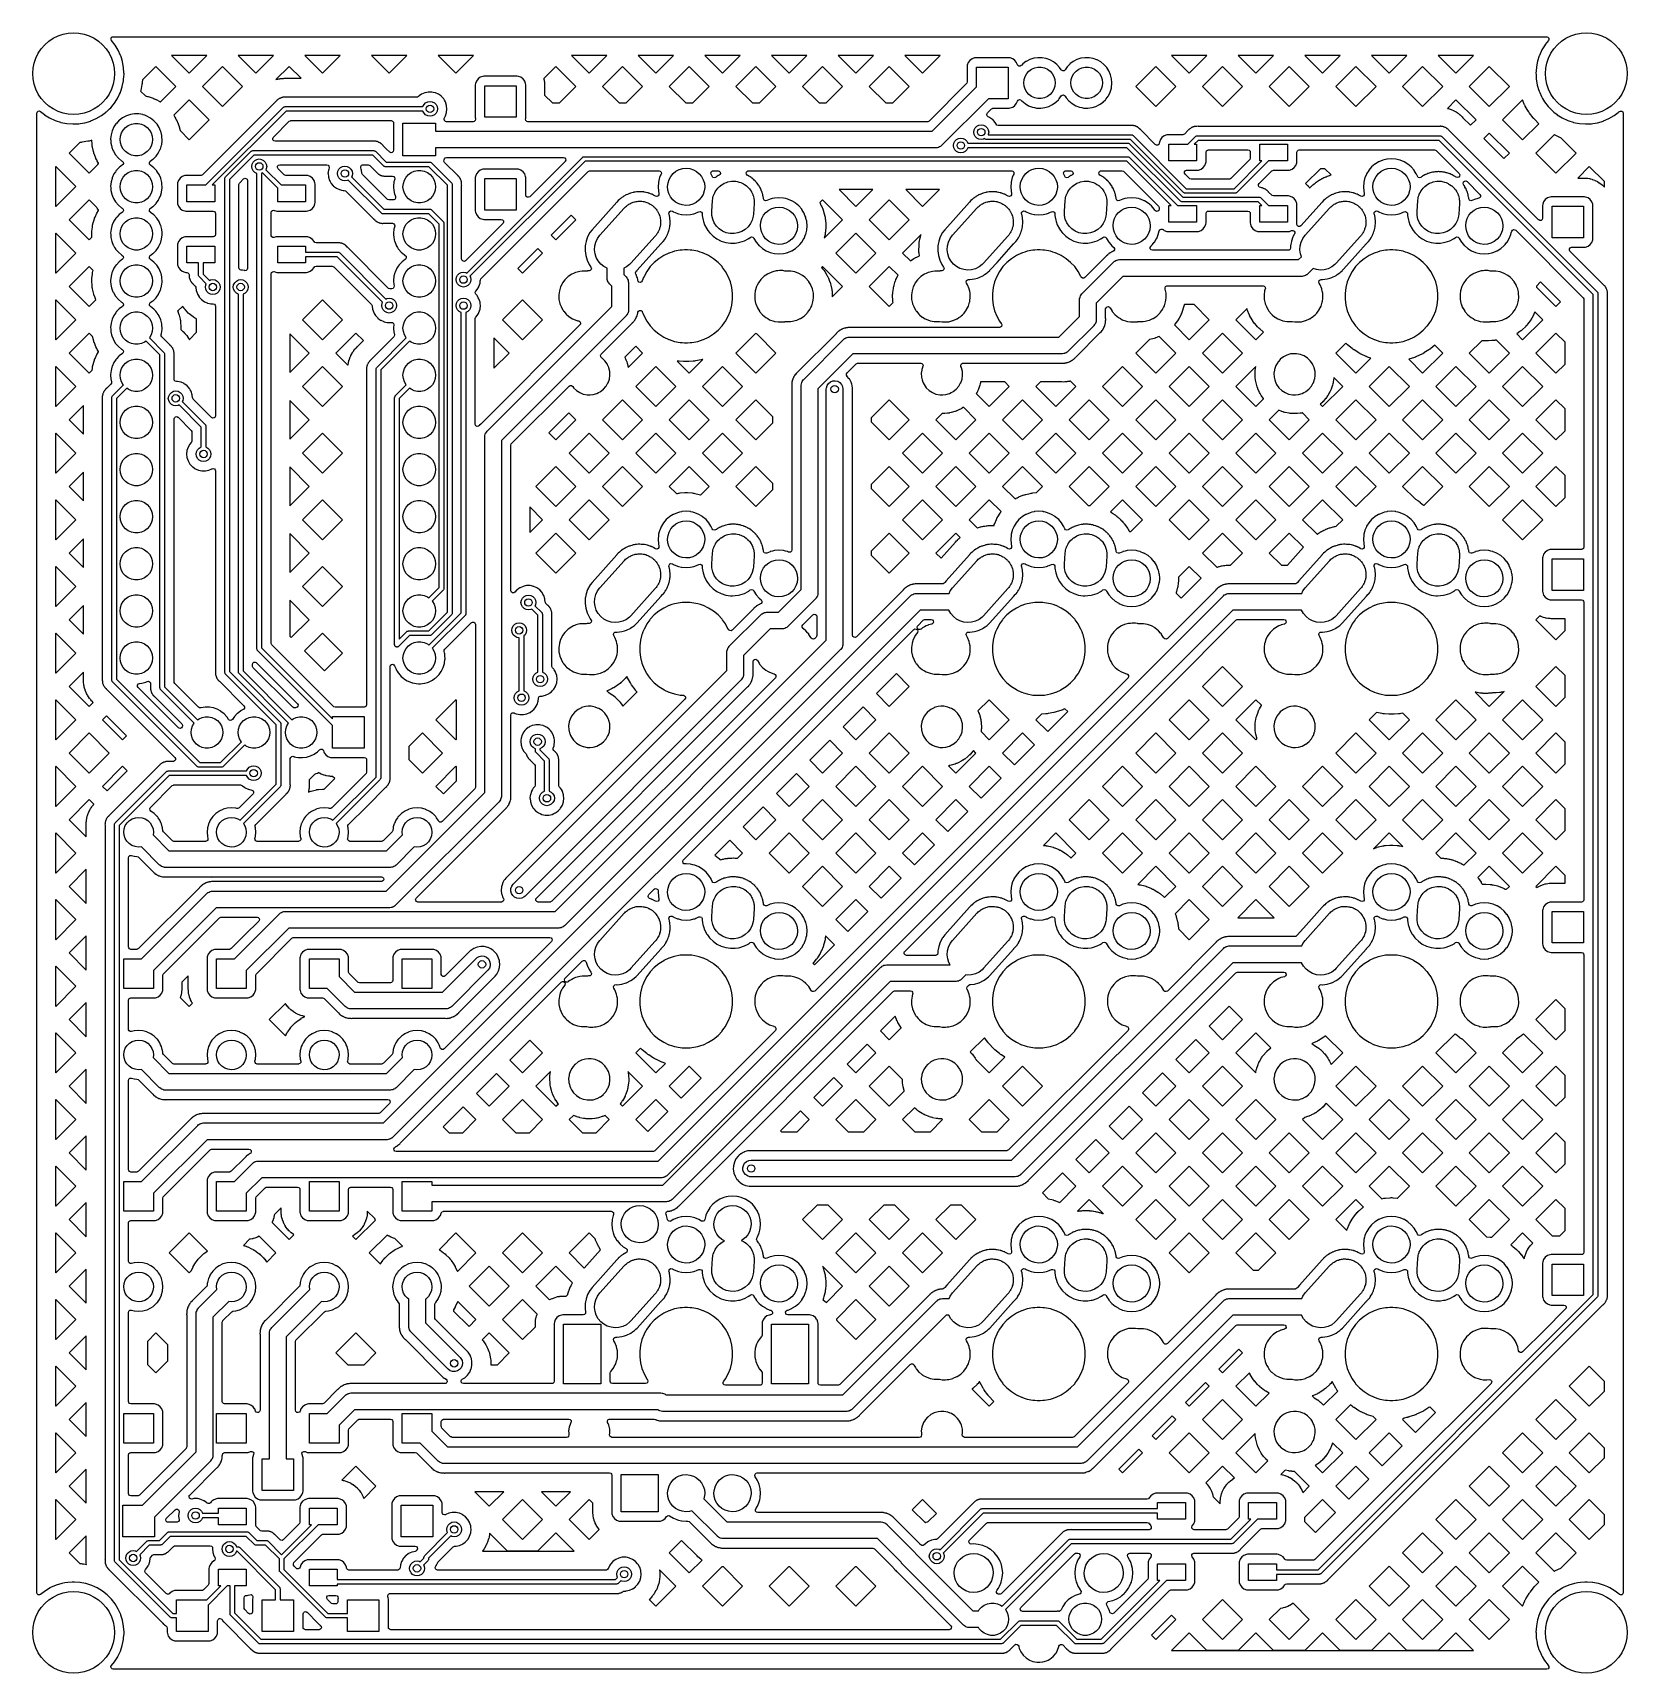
# Model space of a CAD drawing. Extents: x 124.3 to 210.2, y -114.7 to -26.3.
import ezdxf

# ---------------------------------------------------------------- set-up
doc = ezdxf.new("R2010")
doc.units = 0
doc.layers.add('BLACK', color=7, linetype='CONTINUOUS')

msp = doc.modelspace()

# ---------------------------------------------------------------- linework, layer by layer
at = {"layer": 'BLACK', "linetype": 'CONTINUOUS'}
for p, q in [((125.4, -26.5947), (125.658, -26.4675)), ((125.658, -26.4675), (125.931, -26.375)), ((125.931, -26.375), (126.213, -26.3188)), ((126.213, -26.3188), (126.5, -26.3)), ((126.5, -26.3), (126.787, -26.3188)), ((126.787, -26.3188), (127.069, -26.375)), ((127.069, -26.375), (127.342, -26.4675)), ((127.342, -26.4675), (127.6, -26.5947)), ((128.577, -26.5251), (128.64, -26.5085)), ((128.64, -26.5085), (205.862, -26.5085)), ((205.862, -26.5085), (205.93, -26.5285)), ((206.9, -26.5947), (207.158, -26.4675)), ((207.158, -26.4675), (207.431, -26.375)), ((207.431, -26.375), (207.713, -26.3188)), ((207.713, -26.3188), (208, -26.3)), ((208, -26.3), (208.287, -26.3188)), ((208.287, -26.3188), (208.569, -26.375)), ((208.569, -26.375), (208.842, -26.4675)), ((208.842, -26.4675), (209.1, -26.5947)), ((124.467, -27.6581), (124.595, -27.4)), ((124.595, -27.4), (124.755, -27.1607)), ((124.755, -27.1607), (124.944, -26.9444)), ((124.944, -26.9444), (125.161, -26.7546)), ((125.161, -26.7546), (125.4, -26.5947)), ((127.6, -26.5947), (127.839, -26.7546)), ((127.839, -26.7546), (128.056, -26.9444)), ((128.056, -26.9444), (128.245, -27.1607)), ((128.245, -27.1607), (128.405, -27.4)), ((128.405, -27.4), (128.533, -27.6581)), ((128.514, -26.646), (128.528, -26.5763)), ((128.54, -26.712), (128.514, -26.646)), ((128.528, -26.5763), (128.577, -26.5251)), ((128.734, -26.9601), (128.54, -26.712)), ((128.736, -26.9631), (128.734, -26.9601)), ((128.734, -26.9601), (128.734, -26.9601)), ((128.905, -27.2429), (128.736, -26.9631)), ((129.03, -27.5225), (128.905, -27.2429)), ((205.609, -27.2178), (205.472, -27.5143)), ((205.78, -26.9398), (205.609, -27.2178)), ((205.782, -26.9368), (205.78, -26.9398)), ((205.961, -26.713), (205.782, -26.9368)), ((205.93, -26.5285), (205.977, -26.5822)), ((205.987, -26.6524), (205.961, -26.713)), ((205.967, -27.6581), (206.095, -27.4)), ((205.977, -26.5822), (205.987, -26.6524)), ((206.095, -27.4), (206.255, -27.1607)), ((206.255, -27.1607), (206.444, -26.9444)), ((206.444, -26.9444), (206.661, -26.7546)), ((206.661, -26.7546), (206.9, -26.5947)), ((209.1, -26.5947), (209.339, -26.7546)), ((209.339, -26.7546), (209.556, -26.9444)), ((209.556, -26.9444), (209.745, -27.1607)), ((209.745, -27.1607), (209.905, -27.4)), ((209.905, -27.4), (210.033, -27.6581)), ((124.3, -28.5), (124.319, -28.2128)), ((124.319, -28.2128), (124.375, -27.9306)), ((124.375, -27.9306), (124.467, -27.6581)), ((128.533, -27.6581), (128.625, -27.9306)), ((128.625, -27.9306), (128.681, -28.2128)), ((128.681, -28.2128), (128.7, -28.5)), ((129.038, -27.5409), (129.03, -27.5225)), ((129.071, -27.6474), (129.038, -27.5409)), ((129.132, -27.8441), (129.071, -27.6474)), ((129.135, -27.8528), (129.132, -27.8441)), ((129.136, -27.8565), (129.135, -27.8528)), ((129.193, -28.1683), (129.136, -27.8565)), ((129.136, -27.8565), (129.136, -27.8565)), ((129.194, -28.174), (129.193, -28.1683)), ((129.194, -28.1778), (129.194, -28.174)), ((129.212, -28.4678), (129.194, -28.1778)), ((129.194, -28.1778), (129.194, -28.1778)), ((130.93, -28.1121), (130.208, -28.8342)), ((132.009, -29.1912), (130.93, -28.1121)), ((133.677, -27.5225), (131.774, -27.5225)), ((131.774, -27.5225), (132.726, -28.4742)), ((132.726, -28.4742), (133.677, -27.5225)), ((134.522, -28.1121), (133.443, -29.1912)), ((135.601, -29.1912), (134.522, -28.1121)), ((137.27, -27.5225), (135.366, -27.5225)), ((135.366, -27.5225), (136.318, -28.4742)), ((136.318, -28.4742), (137.27, -27.5225)), ((138.114, -28.1121), (137.402, -28.8245)), ((138.754, -28.7525), (138.114, -28.1121)), ((140.862, -27.5225), (138.958, -27.5225)), ((138.958, -27.5225), (139.91, -28.4742)), ((139.91, -28.4742), (140.862, -27.5225)), ((144.454, -27.5225), (142.55, -27.5225)), ((142.55, -27.5225), (143.502, -28.4742)), ((143.502, -28.4742), (144.454, -27.5225)), ((148.046, -27.5225), (146.143, -27.5225)), ((146.143, -27.5225), (147.094, -28.4742)), ((147.094, -28.4742), (148.046, -27.5225)), ((152.482, -28.1121), (151.827, -28.7675)), ((153.561, -29.1912), (152.482, -28.1121)), ((155.23, -27.5225), (153.327, -27.5225)), ((153.327, -27.5225), (154.278, -28.4742)), ((154.278, -28.4742), (155.23, -27.5225)), ((156.074, -28.1121), (154.995, -29.1912)), ((157.154, -29.1912), (156.074, -28.1121)), ((158.822, -27.5225), (156.919, -27.5225)), ((156.919, -27.5225), (157.871, -28.4742)), ((157.871, -28.4742), (158.822, -27.5225)), ((159.667, -28.1121), (158.588, -29.1912)), ((160.746, -29.1912), (159.667, -28.1121)), ((162.414, -27.5225), (160.511, -27.5225)), ((160.511, -27.5225), (161.463, -28.4742)), ((161.463, -28.4742), (162.414, -27.5225)), ((163.259, -28.1121), (162.18, -29.1912)), ((164.338, -29.1912), (163.259, -28.1121)), ((166.006, -27.5225), (164.103, -27.5225)), ((164.103, -27.5225), (165.055, -28.4742)), ((165.055, -28.4742), (166.006, -27.5225)), ((166.851, -28.1121), (165.772, -29.1912)), ((167.93, -29.1912), (166.851, -28.1121)), ((169.598, -27.5225), (167.695, -27.5225)), ((167.695, -27.5225), (168.647, -28.4742)), ((168.647, -28.4742), (169.598, -27.5225)), ((170.443, -28.1121), (169.364, -29.1912)), ((171.522, -29.1912), (170.443, -28.1121)), ((173.191, -27.5225), (171.287, -27.5225)), ((171.287, -27.5225), (172.239, -28.4742)), ((172.239, -28.4742), (173.191, -27.5225)), ((174.648, -28.0397), (174.641, -28.1019)), ((174.641, -28.1019), (174.641, -28.9508)), ((174.699, -27.9033), (174.648, -28.0397)), ((174.787, -27.7867), (174.699, -27.9033)), ((174.903, -27.6994), (174.787, -27.7867)), ((175.04, -27.6483), (174.903, -27.6994)), ((175.102, -27.6415), (175.04, -27.6483)), ((176.898, -27.6415), (175.102, -27.6415)), ((175.15, -29.2136), (175.15, -28.15)), ((175.15, -28.15), (176.85, -28.15)), ((176.85, -28.15), (176.85, -29.85)), ((176.96, -27.6483), (176.898, -27.6415)), ((177.097, -27.6994), (176.96, -27.6483)), ((177.213, -27.7867), (177.097, -27.6994)), ((177.301, -27.9033), (177.213, -27.7867)), ((177.304, -27.9117), (177.301, -27.9033)), ((177.345, -28.0222), (177.304, -27.9117)), ((177.364, -28.0558), (177.345, -28.0222)), ((177.422, -28.097), (177.364, -28.0558)), ((177.493, -28.1005), (177.422, -28.097)), ((177.554, -28.0651), (177.493, -28.1005)), ((177.579, -28.0397), (177.554, -28.0651)), ((177.635, -27.9806), (177.579, -28.0397)), ((177.639, -27.9775), (177.635, -27.9806)), ((177.809, -27.8496), (177.639, -27.9775)), ((177.814, -27.8465), (177.809, -27.8496)), ((177.809, -27.8496), (177.809, -27.8496)), ((178.012, -27.7434), (177.814, -27.8465)), ((177.971, -28.3683), (178.115, -28.2639)), ((178.224, -27.674), (178.012, -27.7434)), ((178.115, -28.2639), (178.277, -28.1916)), ((178.445, -27.6402), (178.224, -27.674)), ((178.277, -28.1916), (178.451, -28.1547)), ((178.45, -27.6402), (178.445, -27.6402)), ((178.594, -27.642), (178.45, -27.6402)), ((178.45, -27.6402), (178.45, -27.6402)), ((178.451, -28.1547), (178.629, -28.1547)), ((178.668, -27.6429), (178.594, -27.642)), ((178.629, -28.1547), (178.803, -28.1916)), ((178.673, -27.6438), (178.668, -27.6429)), ((178.883, -27.6812), (178.673, -27.6438)), ((178.673, -27.6438), (178.673, -27.6438)), ((178.803, -28.1916), (178.965, -28.2639)), ((178.888, -27.6821), (178.883, -27.6812)), ((178.883, -27.6812), (178.883, -27.6812)), ((178.893, -27.6838), (178.888, -27.6821)), ((179.094, -27.7549), (178.893, -27.6838)), ((178.893, -27.6838), (178.893, -27.6838)), ((178.965, -28.2639), (179.109, -28.3683)), ((179.099, -27.7566), (179.094, -27.7549)), ((179.094, -27.7549), (179.094, -27.7549)), ((179.294, -27.8646), (179.099, -27.7566)), ((179.298, -27.8678), (179.294, -27.8646)), ((179.466, -27.9998), (179.298, -27.8678)), ((179.298, -27.8678), (179.298, -27.8678)), ((179.466, -27.9999), (179.466, -27.9998)), ((179.47, -28.0031), (179.466, -27.9999)), ((179.62, -28.1683), (179.47, -28.0031)), ((179.623, -28.1726), (179.62, -28.1683)), ((179.703, -28.2971), (179.623, -28.1726)), ((179.623, -28.1726), (179.623, -28.1726)), ((180.021, -28.1421), (179.913, -28.2996)), ((180.064, -28.097), (180.021, -28.1421)), ((180.171, -27.9844), (180.064, -28.097)), ((180.175, -27.9806), (180.171, -27.9844)), ((180.179, -27.9775), (180.175, -27.9806)), ((180.349, -27.8496), (180.179, -27.9775)), ((180.354, -27.8465), (180.349, -27.8496)), ((180.349, -27.8496), (180.349, -27.8496)), ((180.552, -27.7434), (180.354, -27.8465)), ((180.511, -28.3683), (180.655, -28.2639)), ((180.764, -27.674), (180.552, -27.7434)), ((180.655, -28.2639), (180.817, -28.1916)), ((180.985, -27.6402), (180.764, -27.674)), ((180.817, -28.1916), (180.991, -28.1547)), ((180.99, -27.6402), (180.985, -27.6402)), ((181.134, -27.642), (180.99, -27.6402)), ((180.99, -27.6402), (180.99, -27.6402)), ((180.991, -28.1547), (181.169, -28.1547)), ((181.208, -27.6429), (181.134, -27.642)), ((181.169, -28.1547), (181.343, -28.1916)), ((181.213, -27.6438), (181.208, -27.6429)), ((181.423, -27.6812), (181.213, -27.6438)), ((181.213, -27.6438), (181.213, -27.6438)), ((181.343, -28.1916), (181.505, -28.2639)), ((181.428, -27.6821), (181.423, -27.6812)), ((181.423, -27.6812), (181.423, -27.6812)), ((181.433, -27.6838), (181.428, -27.6821)), ((181.634, -27.7549), (181.433, -27.6838)), ((181.433, -27.6838), (181.433, -27.6838)), ((181.505, -28.2639), (181.649, -28.3683)), ((181.639, -27.7566), (181.634, -27.7549)), ((181.634, -27.7549), (181.634, -27.7549)), ((181.834, -27.8646), (181.639, -27.7566)), ((181.838, -27.8678), (181.834, -27.8646)), ((182.006, -27.9998), (181.838, -27.8678)), ((181.838, -27.8678), (181.838, -27.8678)), ((182.006, -27.9999), (182.006, -27.9998)), ((182.01, -28.0031), (182.006, -27.9999)), ((182.16, -28.1683), (182.01, -28.0031)), ((182.281, -28.3558), (182.16, -28.1683)), ((184.811, -28.1121), (183.732, -29.1912)), ((185.89, -29.1912), (184.811, -28.1121)), ((187.559, -27.5225), (185.656, -27.5225)), ((185.656, -27.5225), (186.607, -28.4742)), ((186.607, -28.4742), (187.559, -27.5225)), ((188.403, -28.1121), (187.324, -29.1912)), ((189.482, -29.1912), (188.403, -28.1121)), ((191.151, -27.5225), (189.248, -27.5225)), ((189.248, -27.5225), (190.199, -28.4742)), ((190.199, -28.4742), (191.151, -27.5225)), ((191.995, -28.1121), (190.916, -29.1912)), ((193.075, -29.1912), (191.995, -28.1121)), ((194.743, -27.5225), (192.84, -27.5225)), ((192.84, -27.5225), (193.792, -28.4742)), ((193.792, -28.4742), (194.743, -27.5225)), ((195.588, -28.1121), (194.509, -29.1912)), ((196.667, -29.1912), (195.588, -28.1121)), ((198.335, -27.5225), (196.432, -27.5225)), ((196.432, -27.5225), (197.384, -28.4742)), ((197.384, -28.4742), (198.335, -27.5225)), ((199.18, -28.1121), (198.101, -29.1912)), ((200.259, -29.1912), (199.18, -28.1121)), ((201.927, -27.5225), (200.024, -27.5225)), ((200.024, -27.5225), (200.976, -28.4742)), ((200.976, -28.4742), (201.927, -27.5225)), ((202.772, -28.1121), (201.693, -29.1912)), ((203.851, -29.1912), (202.772, -28.1121)), ((205.309, -28.1496), (205.296, -28.3446)), ((205.31, -28.1458), (205.309, -28.1496)), ((205.309, -28.1496), (205.309, -28.1496)), ((205.371, -27.8289), (205.31, -28.1421)), ((205.31, -28.1421), (205.31, -28.1421)), ((205.31, -28.1421), (205.31, -28.1458)), ((205.372, -27.8252), (205.371, -27.8289)), ((205.371, -27.8289), (205.371, -27.8289)), ((205.462, -27.5445), (205.372, -27.8252)), ((205.471, -27.5179), (205.462, -27.5445)), ((205.472, -27.5143), (205.471, -27.5179)), ((205.471, -27.5179), (205.471, -27.5179)), ((205.8, -28.5), (205.819, -28.2128)), ((205.819, -28.2128), (205.875, -27.9306)), ((205.875, -27.9306), (205.967, -27.6581)), ((210.033, -27.6581), (210.125, -27.9306)), ((210.125, -27.9306), (210.181, -28.2128)), ((210.181, -28.2128), (210.2, -28.5)), ((124.319, -28.7872), (124.3, -28.5)), ((124.375, -29.0694), (124.319, -28.7872)), ((124.467, -29.3419), (124.375, -29.0694)), ((128.625, -29.0694), (128.533, -29.3419)), ((128.681, -28.7872), (128.625, -29.0694)), ((128.7, -28.5), (128.681, -28.7872)), ((129.121, -29.2023), (129.186, -28.8823)), ((129.186, -28.8823), (129.19, -28.8342)), ((129.19, -28.8342), (129.206, -28.6415)), ((129.206, -28.6415), (129.213, -28.5568)), ((129.213, -28.5), (129.212, -28.4678)), ((129.213, -28.5568), (129.213, -28.5)), ((130.18, -29.0854), (130.114, -29.4053)), ((130.181, -29.0816), (130.18, -29.0854)), ((130.188, -29.0364), (130.181, -29.0816)), ((130.189, -29.0327), (130.188, -29.0364)), ((130.191, -29.0177), (130.189, -29.0327)), ((130.192, -29.0139), (130.191, -29.0177)), ((130.197, -28.9683), (130.192, -29.0139)), ((130.208, -28.8342), (130.197, -28.9645)), ((130.197, -28.9645), (130.197, -28.9683)), ((137.402, -28.8245), (137.457, -28.8065)), ((137.457, -28.8065), (137.465, -28.8043)), ((137.465, -28.8043), (137.495, -28.7964)), ((137.495, -28.7964), (137.503, -28.7947)), ((137.503, -28.7947), (137.556, -28.7846)), ((137.556, -28.7846), (137.609, -28.7727)), ((137.609, -28.7727), (137.617, -28.7713)), ((137.617, -28.7713), (137.648, -28.7663)), ((137.648, -28.7663), (137.656, -28.7653)), ((137.656, -28.7653), (137.751, -28.7563)), ((137.751, -28.7563), (137.759, -28.7558)), ((137.759, -28.7558), (137.781, -28.7551)), ((137.781, -28.7551), (137.795, -28.7543)), ((137.795, -28.7543), (137.799, -28.7541)), ((137.799, -28.7541), (137.847, -28.7526)), ((137.847, -28.7526), (137.851, -28.7525)), ((137.851, -28.7525), (137.865, -28.7525)), ((137.865, -28.7525), (137.919, -28.7508)), ((137.919, -28.7508), (137.927, -28.7508)), ((137.927, -28.7508), (137.981, -28.7525)), ((137.981, -28.7525), (138.754, -28.7525)), ((148.148, -29.0397), (148.141, -29.1019)), ((148.141, -29.1019), (148.141, -30.8981)), ((148.199, -28.9033), (148.148, -29.0397)), ((148.287, -28.7867), (148.199, -28.9033)), ((148.403, -28.6994), (148.287, -28.7867)), ((148.54, -28.6483), (148.403, -28.6994)), ((148.602, -28.6415), (148.54, -28.6483)), ((150.398, -28.6415), (148.602, -28.6415)), ((148.65, -30.85), (148.65, -29.15)), ((148.65, -29.15), (150.35, -29.15)), ((150.35, -29.15), (150.35, -30.85)), ((150.46, -28.6483), (150.398, -28.6415)), ((150.597, -28.6994), (150.46, -28.6483)), ((150.688, -28.7675), (150.597, -28.6994)), ((150.713, -28.7867), (150.688, -28.7675)), ((150.801, -28.9033), (150.713, -28.7867)), ((150.852, -29.0397), (150.801, -28.9033)), ((150.858, -29.1019), (150.852, -29.0397)), ((150.858, -30.8981), (150.858, -29.1019)), ((151.827, -28.7675), (151.832, -28.7824)), ((151.832, -28.7824), (151.834, -28.79)), ((151.834, -28.79), (151.841, -28.8207)), ((151.841, -28.8207), (151.843, -28.8284)), ((151.843, -28.8284), (151.859, -28.9224)), ((151.859, -28.9224), (151.86, -28.9302)), ((151.86, -28.9302), (151.867, -28.9924)), ((151.867, -28.9924), (151.867, -28.9957)), ((151.867, -28.9957), (151.87, -29.0368)), ((151.87, -29.0368), (151.87, -29.0402)), ((151.87, -29.0402), (151.871, -29.0538)), ((151.871, -29.0538), (151.871, -29.0572)), ((151.871, -29.0572), (151.872, -29.0985)), ((151.872, -29.0985), (151.873, -29.1019)), ((151.873, -29.1019), (151.873, -29.6604)), ((174.605, -29.0399), (172.586, -31.0586)), ((174.621, -29.0189), (174.605, -29.0399)), ((174.641, -28.9508), (174.621, -29.0189)), ((177.69, -29), (177.709, -28.8233)), ((177.709, -29.1767), (177.69, -29)), ((177.709, -28.8233), (177.763, -28.6543)), ((177.763, -28.6543), (177.852, -28.5004)), ((177.852, -28.5004), (177.971, -28.3683)), ((179.109, -28.3683), (179.228, -28.5004)), ((179.228, -28.5004), (179.317, -28.6543)), ((179.317, -28.6543), (179.371, -28.8233)), ((179.371, -28.8233), (179.39, -29)), ((179.39, -29), (179.371, -29.1767)), ((179.724, -28.3215), (179.703, -28.2971)), ((179.788, -28.3528), (179.724, -28.3215)), ((179.858, -28.3446), (179.788, -28.3528)), ((179.913, -28.2996), (179.858, -28.3446)), ((180.23, -29), (180.249, -28.8233)), ((180.249, -29.1767), (180.23, -29)), ((180.249, -28.8233), (180.303, -28.6543)), ((180.303, -28.6543), (180.392, -28.5004)), ((180.392, -28.5004), (180.511, -28.3683)), ((181.649, -28.3683), (181.768, -28.5004)), ((181.768, -28.5004), (181.857, -28.6543)), ((181.857, -28.6543), (181.911, -28.8233)), ((181.911, -28.8233), (181.93, -29)), ((181.93, -29), (181.911, -29.1767)), ((182.37, -28.5607), (182.281, -28.3558)), ((182.425, -28.7774), (182.37, -28.5607)), ((182.443, -29), (182.425, -28.7774)), ((182.425, -29.1912), (182.442, -29.0666)), ((182.442, -29.0572), (182.443, -29.0034)), ((182.442, -29.0666), (182.442, -29.0572)), ((182.443, -29.0034), (182.443, -29)), ((182.443, -29.0034), (182.443, -29.0034)), ((205.296, -28.3446), (205.287, -28.4716)), ((205.287, -28.4716), (205.291, -28.5546)), ((205.291, -28.5546), (205.303, -28.79)), ((205.303, -28.79), (205.303, -28.7978)), ((205.303, -28.7978), (205.304, -28.8015)), ((205.304, -28.8015), (205.304, -28.8015)), ((205.304, -28.8015), (205.356, -29.1053)), ((205.356, -29.1053), (205.358, -29.1196)), ((205.358, -29.1196), (205.359, -29.1233)), ((205.359, -29.1233), (205.359, -29.1233)), ((205.359, -29.1233), (205.444, -29.4053)), ((205.819, -28.7872), (205.8, -28.5)), ((205.875, -29.0694), (205.819, -28.7872)), ((205.967, -29.3419), (205.875, -29.0694)), ((210.125, -29.0694), (210.033, -29.3419)), ((210.181, -28.7872), (210.125, -29.0694)), ((210.2, -28.5), (210.181, -28.7872)), ((124.595, -29.6), (124.467, -29.3419)), ((124.755, -29.8393), (124.595, -29.6)), ((124.944, -30.0556), (124.755, -29.8393)), ((125.161, -30.2454), (124.944, -30.0556)), ((128.056, -30.0556), (127.839, -30.2454)), ((128.245, -29.8393), (128.056, -30.0556)), ((128.405, -29.6), (128.245, -29.8393)), ((128.533, -29.3419), (128.405, -29.6)), ((128.704, -30.0834), (128.732, -30.0375)), ((128.732, -30.0375), (128.876, -29.8104)), ((128.876, -29.8104), (128.878, -29.8072)), ((128.876, -29.8104), (128.876, -29.8104)), ((128.878, -29.8072), (128.88, -29.8016)), ((128.88, -29.8016), (128.973, -29.6062)), ((128.973, -29.6062), (129.018, -29.5121)), ((129.018, -29.5121), (129.02, -29.5065)), ((129.02, -29.5065), (129.04, -29.4455)), ((129.04, -29.4455), (129.12, -29.2059)), ((129.12, -29.2059), (129.121, -29.2023)), ((129.12, -29.2059), (129.12, -29.2059)), ((130.114, -29.409), (130.105, -29.4455)), ((130.105, -29.4455), (130.363, -29.7034)), ((130.114, -29.4053), (130.114, -29.409)), ((130.363, -29.7034), (130.413, -29.7123)), ((130.413, -29.7123), (130.418, -29.7133)), ((130.418, -29.7133), (130.479, -29.7267)), ((130.479, -29.7267), (130.484, -29.728)), ((130.484, -29.728), (130.504, -29.7332)), ((130.504, -29.7332), (130.509, -29.7347)), ((130.509, -29.7347), (130.569, -29.7531)), ((130.569, -29.7531), (130.573, -29.7547)), ((130.573, -29.7547), (130.788, -29.8307)), ((130.788, -29.8307), (130.793, -29.8326)), ((130.793, -29.8326), (130.851, -29.8558)), ((130.851, -29.8558), (130.856, -29.8578)), ((130.856, -29.8578), (130.875, -29.8663)), ((130.875, -29.8663), (130.879, -29.8685)), ((130.879, -29.8685), (130.935, -29.8964)), ((130.935, -29.8964), (130.94, -29.8988)), ((130.94, -29.8988), (131.139, -30.0089)), ((131.139, -30.0089), (131.143, -30.0115)), ((131.143, -30.0115), (131.171, -30.0285)), ((131.171, -30.0285), (132.009, -29.1912)), ((132.726, -29.9082), (131.89, -30.7442)), ((133.805, -30.9872), (132.726, -29.9082)), ((137.417, -29.9774), (133.44, -33.9546)), ((133.443, -29.1912), (134.522, -30.2702)), ((134.522, -30.2702), (135.601, -29.1912)), ((137.425, -29.9686), (137.417, -29.9774)), ((137.448, -29.9406), (137.425, -29.9686)), ((137.453, -29.9345), (137.448, -29.9406)), ((137.47, -29.9226), (137.453, -29.9345)), ((137.485, -29.9098), (137.47, -29.9226)), ((137.499, -29.8955), (137.485, -29.9098)), ((137.506, -29.8914), (137.499, -29.8955)), ((137.537, -29.873), (137.506, -29.8914)), ((137.506, -29.8914), (137.506, -29.8914)), ((137.547, -29.8664), (137.537, -29.873)), ((137.577, -29.8451), (137.547, -29.8664)), ((137.583, -29.8404), (137.577, -29.8451)), ((137.577, -29.8451), (137.577, -29.8451)), ((137.602, -29.833), (137.583, -29.8404)), ((137.62, -29.8243), (137.602, -29.833)), ((137.63, -29.818), (137.62, -29.8243)), ((137.637, -29.814), (137.63, -29.818)), ((137.679, -29.8016), (137.637, -29.814)), ((137.691, -29.7978), (137.679, -29.8016)), ((137.724, -29.7844), (137.691, -29.7978)), ((137.732, -29.7815), (137.724, -29.7844)), ((137.724, -29.7844), (137.724, -29.7844)), ((137.752, -29.779), (137.732, -29.7815)), ((137.771, -29.775), (137.752, -29.779)), ((137.783, -29.7715), (137.771, -29.775)), ((137.791, -29.7693), (137.783, -29.7715)), ((137.783, -29.7715), (137.783, -29.7715)), ((137.835, -29.7679), (137.791, -29.7693)), ((137.847, -29.767), (137.835, -29.7679)), ((137.851, -29.7665), (137.847, -29.767)), ((137.879, -29.7665), (137.851, -29.7665)), ((137.883, -29.7664), (137.879, -29.7665)), ((137.943, -29.7645), (137.883, -29.7664)), ((137.951, -29.7643), (137.943, -29.7645)), ((137.943, -29.7645), (137.943, -29.7645)), ((137.958, -29.766), (137.951, -29.7643)), ((137.969, -29.7665), (137.958, -29.766)), ((144.992, -29.7665), (137.969, -29.7665)), ((145.025, -29.7621), (144.992, -29.7665)), ((145.078, -29.7292), (145.025, -29.7621)), ((145.079, -29.7305), (145.078, -29.7292)), ((145.084, -29.726), (145.079, -29.7305)), ((145.089, -29.7211), (145.084, -29.726)), ((145.121, -29.6974), (145.089, -29.7211)), ((145.238, -29.6128), (145.121, -29.6974)), ((145.243, -29.6089), (145.238, -29.6128)), ((145.238, -29.6128), (145.238, -29.6128)), ((145.249, -29.6062), (145.243, -29.6089)), ((145.412, -29.5339), (145.249, -29.6062)), ((145.249, -29.6062), (145.249, -29.6062)), ((145.418, -29.5312), (145.412, -29.5339)), ((145.412, -29.5339), (145.412, -29.5339)), ((145.525, -29.5085), (145.418, -29.5312)), ((145.465, -30.0764), (145.576, -30.0196)), ((145.598, -29.4929), (145.525, -29.5085)), ((145.576, -30.0196), (145.7, -30)), ((145.605, -29.4915), (145.598, -29.4929)), ((145.598, -29.4929), (145.598, -29.4929)), ((145.795, -29.4915), (145.605, -29.4915)), ((145.7, -30), (145.824, -30.0196)), ((145.802, -29.4929), (145.795, -29.4915)), ((145.875, -29.5085), (145.802, -29.4929)), ((145.802, -29.4929), (145.802, -29.4929)), ((145.824, -30.0196), (145.935, -30.0764)), ((145.982, -29.5312), (145.875, -29.5085)), ((145.988, -29.5339), (145.982, -29.5312)), ((146.151, -29.6062), (145.988, -29.5339)), ((145.988, -29.5339), (145.988, -29.5339)), ((146.157, -29.6089), (146.151, -29.6062)), ((146.151, -29.6062), (146.151, -29.6062)), ((146.311, -29.7211), (146.157, -29.6089)), ((146.316, -29.726), (146.311, -29.7211)), ((146.423, -29.8451), (146.316, -29.726)), ((146.316, -29.726), (146.316, -29.726)), ((146.439, -29.8631), (146.423, -29.8451)), ((146.48, -29.9345), (146.439, -29.8631)), ((146.526, -30.0134), (146.48, -29.9345)), ((146.535, -30.0284), (146.526, -30.0134)), ((146.594, -30.2101), (146.535, -30.0284)), ((151.873, -29.6604), (152.294, -30.0815)), ((152.671, -30.0815), (153.561, -29.1912)), ((154.995, -29.1912), (155.886, -30.0815)), ((156.263, -30.0815), (157.154, -29.1912)), ((158.588, -29.1912), (159.478, -30.0815)), ((159.855, -30.0815), (160.746, -29.1912)), ((162.18, -29.1912), (163.07, -30.0815)), ((163.447, -30.0815), (164.338, -29.1912)), ((165.772, -29.1912), (166.662, -30.0815)), ((167.039, -30.0815), (167.93, -29.1912)), ((169.364, -29.1912), (170.254, -30.0815)), ((170.632, -30.0815), (171.522, -29.1912)), ((172.76, -31.604), (175.15, -29.2136)), ((175.786, -29.85), (173.264, -32.3722)), ((176.85, -29.85), (175.786, -29.85)), ((177.301, -30.0967), (177.326, -30.0284)), ((177.326, -30.0284), (177.345, -29.9794)), ((177.345, -29.9794), (177.387, -29.9226)), ((177.387, -29.9226), (177.454, -29.8979)), ((177.454, -29.8979), (177.523, -29.9131)), ((177.523, -29.9131), (177.558, -29.9411)), ((177.558, -29.9411), (177.586, -29.9739)), ((177.586, -29.9739), (177.758, -30.1166)), ((177.763, -29.3457), (177.709, -29.1767)), ((177.852, -29.4996), (177.763, -29.3457)), ((177.971, -29.6317), (177.852, -29.4996)), ((178.115, -29.7361), (177.971, -29.6317)), ((178.277, -29.8084), (178.115, -29.7361)), ((178.451, -29.8453), (178.277, -29.8084)), ((178.629, -29.8453), (178.451, -29.8453)), ((178.803, -29.8084), (178.629, -29.8453)), ((178.965, -29.7361), (178.803, -29.8084)), ((179.109, -29.6317), (178.965, -29.7361)), ((179.228, -29.4996), (179.109, -29.6317)), ((179.317, -29.3457), (179.228, -29.4996)), ((179.238, -30.1709), (179.42, -30.0412)), ((179.371, -29.1767), (179.317, -29.3457)), ((179.42, -30.0412), (179.433, -30.0285)), ((179.433, -30.0285), (179.552, -29.9098)), ((179.552, -29.9098), (179.578, -29.8835)), ((179.578, -29.8835), (179.59, -29.8663)), ((179.59, -29.8663), (179.708, -29.7021)), ((179.708, -29.7021), (179.71, -29.703)), ((179.71, -29.703), (179.757, -29.6599)), ((179.757, -29.6599), (179.827, -29.6476)), ((179.827, -29.6476), (179.892, -29.6751)), ((179.892, -29.6751), (179.92, -29.707)), ((179.92, -29.707), (179.98, -29.8051)), ((179.98, -29.8051), (180.126, -29.9739)), ((180.126, -29.9739), (180.298, -30.1166)), ((180.303, -29.3457), (180.249, -29.1767)), ((180.392, -29.4996), (180.303, -29.3457)), ((180.511, -29.6317), (180.392, -29.4996)), ((180.655, -29.7361), (180.511, -29.6317)), ((180.817, -29.8084), (180.655, -29.7361)), ((180.991, -29.8453), (180.817, -29.8084)), ((181.169, -29.8453), (180.991, -29.8453)), ((181.343, -29.8084), (181.169, -29.8453)), ((181.505, -29.7361), (181.343, -29.8084)), ((181.649, -29.6317), (181.505, -29.7361)), ((181.768, -29.4996), (181.649, -29.6317)), ((181.857, -29.3457), (181.768, -29.4996)), ((181.778, -30.1709), (181.96, -30.0412)), ((181.911, -29.1767), (181.857, -29.3457)), ((181.96, -30.0412), (181.973, -30.0285)), ((181.973, -30.0285), (182.092, -29.9098)), ((182.092, -29.9098), (182.118, -29.8835)), ((182.118, -29.8835), (182.13, -29.8663)), ((182.13, -29.8663), (182.245, -29.7063)), ((182.245, -29.7063), (182.248, -29.7021)), ((182.248, -29.7021), (182.269, -29.6599)), ((182.269, -29.6599), (182.345, -29.5065)), ((182.345, -29.5065), (182.347, -29.5018)), ((182.345, -29.5065), (182.345, -29.5065)), ((182.347, -29.5018), (182.412, -29.2881)), ((182.412, -29.2881), (182.425, -29.1912)), ((183.732, -29.1912), (184.811, -30.2702)), ((184.811, -30.2702), (185.89, -29.1912)), ((187.324, -29.1912), (188.403, -30.2702)), ((188.403, -30.2702), (189.482, -29.1912)), ((190.916, -29.1912), (191.995, -30.2702)), ((191.995, -30.2702), (193.075, -29.1912)), ((194.509, -29.1912), (195.588, -30.2702)), ((195.588, -30.2702), (196.667, -29.1912)), ((198.101, -29.1912), (199.18, -30.2702)), ((199.18, -30.2702), (200.259, -29.1912)), ((200.976, -29.9082), (200.513, -30.3714)), ((202.055, -30.9872), (200.976, -29.9082)), ((201.693, -29.1912), (202.772, -30.2702)), ((202.772, -30.2702), (203.851, -29.1912)), ((204.558, -29.9185), (203.489, -30.9872)), ((204.653, -30.137), (204.558, -29.9185)), ((205.444, -29.4053), (205.452, -29.4325)), ((205.452, -29.4325), (205.453, -29.436)), ((205.453, -29.436), (205.453, -29.436)), ((205.453, -29.436), (205.485, -29.5085)), ((205.485, -29.5085), (205.582, -29.7319)), ((205.582, -29.7319), (205.584, -29.7352)), ((205.584, -29.7352), (205.584, -29.7352)), ((205.584, -29.7352), (205.646, -29.8404)), ((205.646, -29.8404), (205.748, -30.0134)), ((205.748, -30.0134), (205.75, -30.0164)), ((205.75, -30.0164), (205.944, -30.27)), ((206.095, -29.6), (205.967, -29.3419)), ((206.255, -29.8393), (206.095, -29.6)), ((206.444, -30.0556), (206.255, -29.8393)), ((206.661, -30.2454), (206.444, -30.0556)), ((209.556, -30.0556), (209.339, -30.2454)), ((209.745, -29.8393), (209.556, -30.0556)), ((209.905, -29.6), (209.745, -29.8393)), ((210.033, -29.3419), (209.905, -29.6)), ((124.508, -30.6371), (124.529, -30.569)), ((124.508, -110.36), (124.508, -30.6371)), ((124.529, -30.569), (124.582, -30.5225)), ((124.582, -30.5225), (124.652, -30.5124)), ((124.652, -30.5124), (124.714, -30.5389)), ((124.714, -30.5389), (124.925, -30.7094)), ((124.925, -30.7094), (124.925, -30.7094)), ((124.925, -30.7094), (124.928, -30.7118)), ((124.928, -30.7118), (125.205, -30.8846)), ((125.4, -30.4053), (125.161, -30.2454)), ((125.205, -30.8846), (125.501, -31.0229)), ((125.658, -30.5325), (125.4, -30.4053)), ((125.931, -30.625), (125.658, -30.5325)), ((126.213, -30.6812), (125.931, -30.625)), ((126.5, -30.7), (126.213, -30.6812)), ((126.787, -30.6812), (126.5, -30.7)), ((127.069, -30.625), (126.787, -30.6812)), ((127.342, -30.5325), (127.069, -30.625)), ((127.6, -30.4053), (127.342, -30.5325)), ((127.423, -31.0515), (127.716, -30.9256)), ((127.839, -30.2454), (127.6, -30.4053)), ((127.716, -30.9256), (127.719, -30.9241)), ((127.716, -30.9256), (127.716, -30.9256)), ((127.719, -30.9241), (128.002, -30.7601)), ((128.002, -30.7601), (128.219, -30.5961)), ((128.219, -30.5961), (128.259, -30.5656)), ((128.259, -30.5656), (128.262, -30.5633)), ((128.259, -30.5656), (128.259, -30.5656)), ((128.262, -30.5633), (128.432, -30.4)), ((128.432, -30.4), (128.495, -30.3393)), ((128.495, -30.3393), (128.497, -30.3367)), ((128.495, -30.3393), (128.495, -30.3393)), ((128.497, -30.3367), (128.621, -30.1854)), ((128.621, -30.1854), (128.701, -30.0864)), ((128.701, -30.0863), (128.704, -30.0834)), ((128.701, -30.0864), (128.701, -30.0863)), ((129.135, -30.8813), (128.962, -31.0118)), ((129.14, -30.8782), (129.135, -30.8813)), ((129.135, -30.8813), (129.135, -30.8813)), ((129.342, -30.773), (129.14, -30.8782)), ((129.558, -30.7023), (129.342, -30.773)), ((129.783, -30.6678), (129.558, -30.7023)), ((129.788, -30.6679), (129.783, -30.6678)), ((129.924, -30.6696), (129.788, -30.6679)), ((129.788, -30.6679), (129.788, -30.6679)), ((130.011, -30.6706), (129.924, -30.6696)), ((130.016, -30.6715), (130.011, -30.6706)), ((130.23, -30.7096), (130.016, -30.6715)), ((130.016, -30.6715), (130.016, -30.6715)), ((130.235, -30.7106), (130.23, -30.7096)), ((130.23, -30.7096), (130.23, -30.7096)), ((130.24, -30.7123), (130.235, -30.7106)), ((130.328, -30.7437), (130.24, -30.7123)), ((130.24, -30.7123), (130.24, -30.7123)), ((130.33, -30.7442), (130.328, -30.7437)), ((130.45, -30.7866), (130.33, -30.7442)), ((130.649, -30.8966), (130.45, -30.7866)), ((130.828, -31.0377), (130.649, -30.8966)), ((131.89, -30.7442), (131.956, -30.8466)), ((131.956, -30.8466), (131.959, -30.851)), ((131.959, -30.851), (131.99, -30.9048)), ((131.99, -30.9048), (131.993, -30.9093)), ((131.993, -30.9093), (132.003, -30.9275)), ((132.003, -30.9275), (132.005, -30.9321)), ((132.005, -30.9321), (132.032, -30.9883)), ((133.614, -34.5), (137.802, -30.3116)), ((137.942, -30.525), (133.967, -34.5)), ((137.802, -30.3116), (137.82, -30.2983)), ((137.82, -30.2983), (137.823, -30.2948)), ((137.823, -30.2948), (137.826, -30.294)), ((137.826, -30.294), (137.831, -30.2901)), ((137.831, -30.2901), (137.861, -30.2837)), ((137.861, -30.2837), (137.891, -30.275)), ((137.891, -30.275), (145.32, -30.275)), ((145.32, -30.525), (137.942, -30.525)), ((145.32, -30.275), (145.376, -30.1649)), ((145.376, -30.6351), (145.32, -30.525)), ((145.376, -30.1649), (145.465, -30.0764)), ((145.465, -30.7236), (145.376, -30.6351)), ((145.576, -30.7804), (145.465, -30.7236)), ((145.7, -30.8), (145.576, -30.7804)), ((145.824, -30.7804), (145.7, -30.8)), ((145.935, -30.7236), (145.824, -30.7804)), ((145.935, -30.0764), (146.024, -30.1649)), ((146.024, -30.6351), (145.935, -30.7236)), ((146.024, -30.1649), (146.08, -30.2764)), ((146.08, -30.5236), (146.024, -30.6351)), ((146.08, -30.2764), (146.1, -30.4)), ((146.1, -30.4), (146.08, -30.5236)), ((146.461, -30.9112), (146.475, -30.8748)), ((146.466, -30.982), (146.461, -30.9112)), ((146.475, -30.8748), (146.531, -30.7773)), ((146.531, -30.7773), (146.535, -30.7716)), ((146.531, -30.7773), (146.531, -30.7773)), ((146.535, -30.7716), (146.594, -30.5899)), ((146.594, -30.2166), (146.594, -30.2101)), ((146.597, -30.2458), (146.594, -30.2166)), ((146.594, -30.2166), (146.594, -30.2166)), ((146.594, -30.5899), (146.595, -30.5725)), ((146.595, -30.5725), (146.613, -30.4066)), ((146.614, -30.4), (146.597, -30.2458)), ((146.613, -30.4066), (146.614, -30.4)), ((148.141, -30.8981), (148.142, -30.9015)), ((148.142, -30.9015), (148.142, -30.9015)), ((148.142, -30.9015), (148.148, -30.9559)), ((150.35, -30.85), (148.65, -30.85)), ((150.852, -30.9559), (150.858, -30.9015)), ((150.858, -30.9015), (150.858, -30.8981)), ((150.858, -30.9015), (150.858, -30.9015)), ((152.294, -30.0815), (152.671, -30.0815)), ((155.886, -30.0815), (156.263, -30.0815)), ((159.478, -30.0815), (159.855, -30.0815)), ((163.07, -30.0815), (163.447, -30.0815)), ((166.662, -30.0815), (167.039, -30.0815)), ((170.254, -30.0815), (170.632, -30.0815)), ((175.7, -30.7093), (175.719, -30.641)), ((175.72, -30.7772), (175.7, -30.7093)), ((175.719, -30.641), (175.737, -30.619)), ((175.774, -30.8232), (175.72, -30.7772)), ((175.737, -30.619), (175.96, -30.3954)), ((175.851, -30.8572), (175.774, -30.8232)), ((175.857, -30.8599), (175.851, -30.8572)), ((175.851, -30.8572), (175.851, -30.8572)), ((175.862, -30.8638), (175.857, -30.8599)), ((175.904, -30.8941), (175.862, -30.8638)), ((175.862, -30.8638), (175.862, -30.8638)), ((176.011, -30.9721), (175.904, -30.8941)), ((175.96, -30.3954), (176.004, -30.3714)), ((176.004, -30.3714), (176.022, -30.3614)), ((176.022, -30.3614), (176.049, -30.3585)), ((176.049, -30.3585), (176.898, -30.3585)), ((176.898, -30.3585), (176.96, -30.3517)), ((176.96, -30.3517), (177.097, -30.3006)), ((177.097, -30.3006), (177.213, -30.2133)), ((177.213, -30.2133), (177.301, -30.0967)), ((177.758, -30.1166), (177.951, -30.2293)), ((177.951, -30.2293), (178.16, -30.309)), ((178.16, -30.309), (178.165, -30.3101)), ((178.165, -30.3101), (178.165, -30.3101)), ((178.165, -30.3101), (178.272, -30.3319)), ((178.272, -30.3319), (178.379, -30.3536)), ((178.379, -30.3536), (178.384, -30.3538)), ((178.384, -30.3538), (178.384, -30.3538)), ((178.384, -30.3538), (178.597, -30.3616)), ((178.597, -30.3616), (178.597, -30.3616)), ((178.597, -30.3616), (178.602, -30.3618)), ((178.602, -30.3618), (178.607, -30.3611)), ((178.607, -30.3611), (178.818, -30.334)), ((178.607, -30.3611), (178.607, -30.3611)), ((178.818, -30.334), (178.823, -30.3334)), ((178.818, -30.334), (178.818, -30.334)), ((178.823, -30.3334), (178.828, -30.3319)), ((178.828, -30.3319), (179.032, -30.2707)), ((179.032, -30.2707), (179.037, -30.2692)), ((179.032, -30.2707), (179.032, -30.2707)), ((179.037, -30.2692), (179.238, -30.1709)), ((180.298, -30.1166), (180.491, -30.2293)), ((180.491, -30.2293), (180.7, -30.309)), ((180.7, -30.309), (180.705, -30.3101)), ((180.705, -30.3101), (180.705, -30.3101)), ((180.705, -30.3101), (180.812, -30.3319)), ((180.812, -30.3319), (180.919, -30.3536)), ((180.919, -30.3536), (180.924, -30.3538)), ((180.924, -30.3538), (180.924, -30.3538)), ((180.924, -30.3538), (181.137, -30.3616)), ((181.137, -30.3616), (181.137, -30.3616)), ((181.137, -30.3616), (181.142, -30.3618)), ((181.142, -30.3618), (181.147, -30.3611)), ((181.147, -30.3611), (181.358, -30.334)), ((181.147, -30.3611), (181.147, -30.3611)), ((181.358, -30.334), (181.363, -30.3334)), ((181.358, -30.334), (181.358, -30.334)), ((181.363, -30.3334), (181.368, -30.3319)), ((181.368, -30.3319), (181.572, -30.2707)), ((181.572, -30.2707), (181.577, -30.2692)), ((181.572, -30.2707), (181.572, -30.2707)), ((181.577, -30.2692), (181.778, -30.1709)), ((200.513, -30.3714), (200.563, -30.3827)), ((200.563, -30.3827), (200.571, -30.3846)), ((200.571, -30.3846), (200.601, -30.3934)), ((200.601, -30.3934), (200.608, -30.3959)), ((200.608, -30.3959), (200.659, -30.4142)), ((200.659, -30.4142), (200.711, -30.4309)), ((200.711, -30.4309), (200.718, -30.4336)), ((200.718, -30.4336), (200.748, -30.4452)), ((200.748, -30.4452), (200.755, -30.4484)), ((200.755, -30.4484), (200.842, -30.4891)), ((200.842, -30.4891), (200.849, -30.4927)), ((200.849, -30.4927), (200.851, -30.4939)), ((200.851, -30.4939), (200.853, -30.4948)), ((200.853, -30.4948), (200.86, -30.4982)), ((200.86, -30.4982), (200.945, -30.5416)), ((200.945, -30.5416), (200.952, -30.5454)), ((200.952, -30.5454), (200.979, -30.5615)), ((200.979, -30.5615), (200.986, -30.5657)), ((200.986, -30.5657), (201.031, -30.5961)), ((201.031, -30.5961), (201.076, -30.6252)), ((201.076, -30.6252), (201.083, -30.6296)), ((201.083, -30.6296), (201.109, -30.6482)), ((201.109, -30.6482), (201.115, -30.653)), ((201.115, -30.653), (201.189, -30.714)), ((201.189, -30.714), (201.194, -30.7192)), ((201.194, -30.7192), (201.211, -30.7344)), ((201.211, -30.7344), (201.221, -30.7437)), ((201.221, -30.7437), (201.224, -30.7463)), ((201.224, -30.7463), (201.259, -30.7791)), ((201.259, -30.7791), (201.262, -30.7819)), ((201.262, -30.7819), (201.272, -30.7917)), ((201.272, -30.7917), (201.311, -30.8288)), ((201.311, -30.8288), (201.317, -30.8344)), ((201.317, -30.8344), (201.354, -30.8739)), ((201.354, -30.8739), (201.761, -31.281)), ((204.654, -30.1405), (204.653, -30.137)), ((204.674, -30.182), (204.654, -30.1405)), ((204.676, -30.1854), (204.674, -30.182)), ((204.682, -30.1989), (204.676, -30.1854)), ((204.684, -30.2022), (204.682, -30.1989)), ((204.706, -30.2425), (204.684, -30.2022)), ((204.708, -30.2458), (204.706, -30.2425)), ((204.874, -30.5273), (204.708, -30.2458)), ((204.876, -30.5305), (204.874, -30.5273)), ((204.9, -30.5694), (204.876, -30.5305)), ((204.902, -30.5725), (204.9, -30.5694)), ((204.911, -30.5851), (204.902, -30.5725)), ((204.913, -30.5882), (204.911, -30.5851)), ((204.939, -30.6255), (204.913, -30.5882)), ((204.942, -30.6286), (204.939, -30.6255)), ((205.14, -30.8882), (204.942, -30.6286)), ((205.142, -30.8912), (205.14, -30.8882)), ((205.171, -30.9268), (205.142, -30.8912)), ((205.174, -30.9297), (205.171, -30.9268)), ((205.183, -30.9412), (205.174, -30.9297)), ((205.944, -30.27), (205.944, -30.27)), ((205.944, -30.27), (205.946, -30.273)), ((205.946, -30.273), (206.005, -30.334)), ((206.005, -30.334), (206.162, -30.4948)), ((206.162, -30.4948), (206.174, -30.507)), ((206.174, -30.507), (206.251, -30.569)), ((206.251, -30.569), (206.425, -30.7094)), ((206.425, -30.7094), (206.425, -30.7094)), ((206.425, -30.7094), (206.428, -30.7118)), ((206.428, -30.7118), (206.705, -30.8846)), ((206.9, -30.4053), (206.661, -30.2454)), ((206.705, -30.8846), (207.001, -31.0229)), ((207.158, -30.5325), (206.9, -30.4053)), ((207.431, -30.625), (207.158, -30.5325)), ((207.713, -30.6812), (207.431, -30.625)), ((208, -30.7), (207.713, -30.6812)), ((208.287, -30.6812), (208, -30.7)), ((208.569, -30.625), (208.287, -30.6812)), ((208.842, -30.5325), (208.569, -30.625)), ((209.1, -30.4053), (208.842, -30.5325)), ((208.923, -31.0515), (209.216, -30.9256)), ((209.339, -30.2454), (209.1, -30.4053)), ((209.216, -30.9256), (209.219, -30.9241)), ((209.216, -30.9256), (209.216, -30.9256)), ((209.219, -30.9241), (209.502, -30.7601)), ((209.502, -30.7601), (209.719, -30.5961)), ((209.719, -30.5961), (209.759, -30.5656)), ((209.759, -30.5656), (209.762, -30.5633)), ((209.759, -30.5656), (209.759, -30.5656)), ((209.762, -30.5633), (209.778, -30.5481)), ((209.778, -30.5481), (209.841, -30.5152)), ((209.841, -30.5152), (209.912, -30.5216)), ((209.912, -30.5216), (209.968, -30.5652)), ((209.968, -30.5652), (209.992, -30.6388)), ((209.992, -30.6388), (209.992, -110.361)), ((125.501, -31.0229), (125.558, -31.0416)), ((125.558, -31.0416), (125.797, -31.1198)), ((125.797, -31.1198), (125.811, -31.1246)), ((125.811, -31.1246), (126.132, -31.1883)), ((126.132, -31.1883), (126.136, -31.1886)), ((126.136, -31.1886), (126.136, -31.1886)), ((126.136, -31.1886), (126.454, -31.2128)), ((126.454, -31.2128), (126.454, -31.2128)), ((126.454, -31.2128), (126.457, -31.2131)), ((126.457, -31.2131), (126.784, -31.1986)), ((126.784, -31.1986), (126.843, -31.1886)), ((126.843, -31.1886), (127.102, -31.1456)), ((127.102, -31.1456), (127.106, -31.145)), ((127.102, -31.1456), (127.102, -31.1456)), ((127.106, -31.145), (127.419, -31.053)), ((127.419, -31.053), (127.423, -31.0515)), ((127.423, -31.0515), (127.423, -31.0515)), ((128.515, -31.7936), (128.491, -32.02)), ((128.576, -31.5742), (128.515, -31.7936)), ((128.672, -31.3676), (128.576, -31.5742)), ((128.777, -31.2131), (128.672, -31.3676)), ((128.797, -31.1838), (128.777, -31.2131)), ((128.8, -31.1795), (128.797, -31.1838)), ((128.797, -31.1838), (128.797, -31.1838)), ((128.957, -31.0149), (128.8, -31.1795)), ((128.962, -31.0118), (128.957, -31.0149)), ((129.023, -31.8718), (129.079, -31.6976)), ((129.079, -31.6976), (129.171, -31.5389)), ((129.171, -31.5389), (129.294, -31.4028)), ((129.294, -31.4028), (129.442, -31.2951)), ((129.442, -31.2951), (129.609, -31.2206)), ((129.609, -31.2206), (129.788, -31.1825)), ((129.788, -31.1825), (129.972, -31.1825)), ((129.972, -31.1825), (130.151, -31.2206)), ((130.151, -31.2206), (130.318, -31.2951)), ((130.318, -31.2951), (130.466, -31.4028)), ((130.466, -31.4028), (130.589, -31.5389)), ((130.589, -31.5389), (130.681, -31.6976)), ((130.681, -31.6976), (130.737, -31.8718)), ((130.981, -31.2062), (130.828, -31.0377)), ((130.984, -31.2105), (130.981, -31.2062)), ((130.996, -31.229), (130.984, -31.2105)), ((130.984, -31.2105), (130.984, -31.2105)), ((131.105, -31.3974), (130.996, -31.229)), ((131.107, -31.4021), (131.105, -31.3974)), ((131.185, -31.5827), (131.107, -31.4021)), ((131.107, -31.4021), (131.107, -31.4021)), ((131.195, -31.6062), (131.185, -31.5827)), ((131.251, -31.8271), (131.195, -31.6062)), ((132.032, -30.9883), (132.035, -30.993)), ((132.035, -30.993), (132.125, -31.2019)), ((132.125, -31.2019), (132.127, -31.2066)), ((132.127, -31.2066), (132.15, -31.2649)), ((132.15, -31.2649), (132.152, -31.2698)), ((132.152, -31.2698), (132.158, -31.2893)), ((132.158, -31.2893), (132.16, -31.2943)), ((132.16, -31.2943), (132.178, -31.3542)), ((132.178, -31.3542), (132.179, -31.3592)), ((132.179, -31.3592), (132.233, -31.5731)), ((132.233, -31.5731), (132.726, -32.0663)), ((132.726, -32.0663), (133.805, -30.9872)), ((137.26, -31.9264), (138.116, -31.0704)), ((138.116, -31.0704), (138.178, -31.0364)), ((138.178, -31.0364), (138.205, -31.0335)), ((138.205, -31.0335), (143.609, -31.0335)), ((143.609, -31.0335), (143.677, -31.0535)), ((143.677, -31.0535), (143.724, -31.1072)), ((143.724, -31.1072), (143.735, -31.1595)), ((143.735, -31.1595), (143.735, -32.6332)), ((144.244, -32.9303), (144.244, -31.1777)), ((144.244, -31.1777), (145.996, -31.1777)), ((145.996, -31.1777), (145.996, -31.604)), ((145.996, -31.604), (172.76, -31.604)), ((146.468, -30.9883), (146.466, -30.982)), ((146.477, -31.0118), (146.468, -30.9883)), ((146.478, -31.0137), (146.477, -31.0118)), ((146.481, -31.0218), (146.478, -31.0137)), ((146.528, -31.0755), (146.481, -31.0218)), ((146.596, -31.0955), (146.528, -31.0755)), ((148.023, -31.0955), (146.596, -31.0955)), ((148.087, -31.0778), (148.023, -31.0955)), ((148.135, -31.0258), (148.087, -31.0778)), ((148.148, -30.9559), (148.135, -31.0258)), ((150.863, -31.0218), (150.852, -30.9559)), ((150.909, -31.0755), (150.863, -31.0218)), ((150.977, -31.0955), (150.909, -31.0755)), ((172.497, -31.0955), (150.977, -31.0955)), ((172.524, -31.0926), (172.497, -31.0955)), ((172.586, -31.0586), (172.524, -31.0926)), ((175, -31.651), (175.02, -31.5274)), ((175.02, -31.7746), (175, -31.651)), ((175.02, -31.5274), (175.076, -31.4159)), ((175.076, -31.8861), (175.02, -31.7746)), ((175.076, -31.4159), (175.165, -31.3274)), ((175.165, -31.3274), (175.276, -31.2706)), ((175.276, -31.2706), (175.4, -31.251)), ((175.4, -31.251), (175.524, -31.2706)), ((175.524, -31.2706), (175.635, -31.3274)), ((175.635, -31.3274), (175.724, -31.4159)), ((175.724, -31.4159), (175.78, -31.5274)), ((175.78, -31.7746), (175.767, -31.8005)), ((175.767, -31.8005), (183.487, -31.8005)), ((175.78, -31.5274), (175.8, -31.651)), ((175.8, -31.651), (175.78, -31.7746)), ((176.016, -30.977), (176.011, -30.9721)), ((176.097, -31.0674), (176.016, -30.977)), ((176.016, -30.977), (176.016, -30.977)), ((176.139, -31.1141), (176.097, -31.0674)), ((176.195, -31.2105), (176.139, -31.1141)), ((176.205, -31.229), (176.195, -31.2105)), ((176.246, -31.272), (176.205, -31.229)), ((176.315, -31.292), (176.246, -31.272)), ((183.451, -31.292), (176.315, -31.292)), ((183.463, -31.2914), (183.451, -31.292)), ((183.499, -31.288), (183.463, -31.2914)), ((183.487, -31.8005), (183.509, -31.8037)), ((183.507, -31.2873), (183.499, -31.288)), ((183.515, -31.2885), (183.507, -31.2873)), ((183.509, -31.8037), (183.514, -31.8034)), ((183.514, -31.8034), (183.516, -31.8047)), ((183.527, -31.2904), (183.515, -31.2885)), ((183.516, -31.8047), (183.522, -31.8056)), ((183.522, -31.8056), (183.548, -31.8223)), ((183.547, -31.292), (183.527, -31.2904)), ((183.567, -31.292), (183.547, -31.292)), ((183.548, -31.8223), (183.575, -31.8371)), ((183.575, -31.294), (183.567, -31.292)), ((183.61, -31.303), (183.575, -31.294)), ((183.575, -31.294), (183.575, -31.294)), ((183.621, -31.3054), (183.61, -31.303)), ((183.657, -31.3111), (183.621, -31.3054)), ((183.665, -31.3123), (183.657, -31.3111)), ((183.657, -31.3111), (183.657, -31.3111)), ((183.672, -31.3155), (183.665, -31.3123)), ((183.684, -31.3204), (183.672, -31.3155)), ((183.672, -31.3155), (183.672, -31.3155)), ((183.702, -31.3268), (183.684, -31.3204)), ((183.722, -31.3318), (183.702, -31.3268)), ((183.761, -31.3531), (183.722, -31.3318)), ((183.771, -31.3583), (183.761, -31.3531)), ((183.805, -31.3727), (183.771, -31.3583)), ((183.812, -31.3759), (183.805, -31.3727)), ((183.805, -31.3727), (183.805, -31.3727)), ((183.819, -31.3813), (183.812, -31.3759)), ((183.828, -31.3883), (183.819, -31.3813)), ((183.844, -31.3992), (183.828, -31.3883)), ((183.855, -31.4051), (183.844, -31.3992)), ((183.862, -31.4089), (183.855, -31.4051)), ((183.855, -31.4051), (183.855, -31.4051)), ((183.88, -31.4254), (183.862, -31.4089)), ((183.894, -31.4392), (183.88, -31.4254)), ((183.903, -31.4469), (183.894, -31.4392)), ((183.907, -31.4494), (183.903, -31.4469)), ((183.926, -31.4691), (183.907, -31.4494)), ((183.929, -31.4719), (183.926, -31.4691)), ((183.979, -31.5185), (183.929, -31.4719)), ((183.983, -31.525), (183.979, -31.5185)), ((183.991, -31.5332), (183.983, -31.525)), ((184.778, -32.3206), (183.991, -31.5332)), ((185.39, -31.7983), (185.253, -31.8494)), ((185.452, -31.7915), (185.39, -31.7983)), ((186.26, -31.7915), (185.452, -31.7915)), ((186.287, -31.7886), (186.26, -31.7915)), ((186.35, -31.7546), (186.287, -31.7886)), ((186.552, -31.5524), (186.35, -31.7546)), ((186.56, -31.5436), (186.552, -31.5524)), ((186.583, -31.5156), (186.56, -31.5436)), ((186.588, -31.5095), (186.583, -31.5156)), ((186.583, -31.5156), (186.583, -31.5156)), ((186.604, -31.4976), (186.588, -31.5095)), ((186.619, -31.4848), (186.604, -31.4976)), ((186.634, -31.4705), (186.619, -31.4848)), ((186.672, -31.448), (186.634, -31.4705)), ((186.682, -31.4414), (186.672, -31.448)), ((186.704, -31.4254), (186.682, -31.4414)), ((186.717, -31.4154), (186.704, -31.4254)), ((186.734, -31.4089), (186.717, -31.4154)), ((186.736, -31.408), (186.734, -31.4089)), ((186.754, -31.3993), (186.736, -31.408)), ((186.765, -31.393), (186.754, -31.3993)), ((186.771, -31.389), (186.765, -31.393)), ((186.8, -31.3807), (186.771, -31.389)), ((186.814, -31.3766), (186.8, -31.3807)), ((186.825, -31.3728), (186.814, -31.3766)), ((186.859, -31.3594), (186.825, -31.3728)), ((186.866, -31.3565), (186.859, -31.3594)), ((186.859, -31.3594), (186.859, -31.3594)), ((186.885, -31.3542), (186.866, -31.3565)), ((186.886, -31.354), (186.885, -31.3542)), ((186.906, -31.35), (186.886, -31.354)), ((186.917, -31.3465), (186.906, -31.35)), ((186.925, -31.3443), (186.917, -31.3465)), ((186.917, -31.3465), (186.917, -31.3465)), ((186.969, -31.3429), (186.925, -31.3443)), ((186.981, -31.342), (186.969, -31.3429)), ((186.985, -31.3415), (186.981, -31.342)), ((187.013, -31.3415), (186.985, -31.3415)), ((187.017, -31.3414), (187.013, -31.3415)), ((187.077, -31.3395), (187.017, -31.3414)), ((187.085, -31.3393), (187.077, -31.3395)), ((187.077, -31.3395), (187.077, -31.3395)), ((187.093, -31.341), (187.085, -31.3393)), ((187.104, -31.3415), (187.093, -31.341)), ((200.089, -31.3415), (187.104, -31.3415)), ((200.101, -31.3409), (200.089, -31.3415)), ((200.116, -31.3395), (200.101, -31.3409)), ((200.145, -31.3368), (200.116, -31.3395)), ((200.153, -31.338), (200.145, -31.3368)), ((200.165, -31.3399), (200.153, -31.338)), ((200.185, -31.3415), (200.165, -31.3399)), ((200.205, -31.3415), (200.185, -31.3415)), ((200.213, -31.3435), (200.205, -31.3415)), ((200.248, -31.3525), (200.213, -31.3435)), ((200.213, -31.3435), (200.213, -31.3435)), ((200.259, -31.3549), (200.248, -31.3525)), ((200.295, -31.3606), (200.259, -31.3549)), ((200.303, -31.3618), (200.295, -31.3606)), ((200.295, -31.3606), (200.295, -31.3606)), ((200.31, -31.365), (200.303, -31.3618)), ((200.322, -31.3699), (200.31, -31.365)), ((200.31, -31.365), (200.31, -31.365)), ((200.34, -31.3763), (200.322, -31.3699)), ((200.36, -31.3813), (200.34, -31.3763)), ((200.399, -31.4026), (200.36, -31.3813)), ((200.409, -31.4078), (200.399, -31.4026)), ((200.443, -31.4222), (200.409, -31.4078)), ((200.45, -31.4254), (200.443, -31.4222)), ((200.443, -31.4222), (200.443, -31.4222)), ((200.466, -31.4374), (200.45, -31.4254)), ((200.466, -31.4378), (200.466, -31.4374)), ((200.483, -31.4487), (200.466, -31.4378)), ((200.493, -31.4546), (200.483, -31.4487)), ((200.5, -31.4584), (200.493, -31.4546)), ((200.493, -31.4546), (200.493, -31.4546)), ((200.528, -31.4848), (200.5, -31.4584)), ((200.533, -31.4887), (200.528, -31.4848)), ((200.542, -31.4964), (200.533, -31.4887)), ((200.545, -31.4989), (200.542, -31.4964)), ((200.565, -31.5186), (200.545, -31.4989)), ((200.567, -31.5214), (200.565, -31.5186)), ((200.591, -31.5436), (200.567, -31.5214)), ((200.617, -31.568), (200.591, -31.5436)), ((200.621, -31.5745), (200.617, -31.568)), ((200.629, -31.5827), (200.621, -31.5745)), ((203.173, -34.1275), (200.629, -31.5827)), ((201.761, -31.281), (202.055, -30.9872)), ((202.772, -31.7042), (202.478, -31.9981)), ((203.851, -32.7833), (202.772, -31.7042)), ((203.489, -30.9872), (204.568, -32.0663)), ((204.568, -32.0663), (205.434, -31.2004)), ((205.186, -30.944), (205.183, -30.9412)), ((205.217, -30.9778), (205.186, -30.944)), ((205.22, -30.9806), (205.217, -30.9778)), ((205.434, -31.2004), (205.22, -30.9806)), ((206.269, -31.7996), (205.285, -32.7833)), ((206.273, -31.8016), (206.269, -31.7996)), ((206.276, -31.8032), (206.273, -31.8016)), ((206.572, -31.9415), (206.276, -31.8032)), ((207.001, -31.0229), (207.058, -31.0416)), ((207.058, -31.0416), (207.297, -31.1198)), ((207.297, -31.1198), (207.311, -31.1246)), ((207.311, -31.1246), (207.632, -31.1883)), ((207.632, -31.1883), (207.636, -31.1886)), ((207.636, -31.1886), (207.636, -31.1886)), ((207.636, -31.1886), (207.954, -31.2128)), ((207.954, -31.2128), (207.954, -31.2128)), ((207.954, -31.2128), (207.957, -31.2131)), ((207.957, -31.2131), (208.284, -31.1986)), ((208.284, -31.1986), (208.343, -31.1886)), ((208.343, -31.1886), (208.602, -31.1456)), ((208.602, -31.1456), (208.606, -31.145)), ((208.602, -31.1456), (208.602, -31.1456)), ((208.606, -31.145), (208.919, -31.053)), ((208.919, -31.053), (208.923, -31.0515)), ((208.923, -31.0515), (208.923, -31.0515)), ((126.83, -32.2115), (126.259, -32.7833)), ((126.833, -32.2114), (126.83, -32.2115)), ((126.878, -32.2079), (126.833, -32.2114)), ((126.882, -32.2076), (126.878, -32.2079)), ((126.897, -32.206), (126.882, -32.2076)), ((126.901, -32.2056), (126.897, -32.206)), ((126.946, -32.1994), (126.901, -32.2056)), ((126.95, -32.1988), (126.946, -32.1994)), ((127.272, -32.1452), (126.95, -32.1988)), ((127.276, -32.1445), (127.272, -32.1452)), ((127.321, -32.1356), (127.276, -32.1445)), ((127.325, -32.1349), (127.321, -32.1356)), ((127.339, -32.1315), (127.325, -32.1349)), ((127.343, -32.1306), (127.339, -32.1315)), ((127.388, -32.119), (127.343, -32.1306)), ((127.391, -32.118), (127.388, -32.119)), ((127.479, -32.0921), (127.391, -32.118)), ((127.492, -32.3058), (127.479, -32.0921)), ((127.492, -32.3109), (127.492, -32.3058)), ((127.498, -32.3731), (127.492, -32.3109)), ((127.499, -32.3782), (127.498, -32.3731)), ((127.502, -32.3987), (127.499, -32.3782)), ((127.503, -32.4038), (127.502, -32.3987)), ((127.514, -32.4652), (127.503, -32.4038)), ((127.515, -32.4703), (127.514, -32.4652)), ((127.565, -32.6925), (127.515, -32.4703)), ((127.566, -32.6975), (127.565, -32.6925)), ((127.582, -32.7578), (127.566, -32.6975)), ((128.491, -32.02), (128.491, -32.0252)), ((128.491, -32.0252), (128.491, -32.0252)), ((128.491, -32.0252), (128.495, -32.0921)), ((128.495, -32.0921), (128.504, -32.2474)), ((128.504, -32.2474), (128.505, -32.2524)), ((128.505, -32.2524), (128.505, -32.2524)), ((128.505, -32.2524), (128.531, -32.368)), ((128.531, -32.368), (128.554, -32.4695)), ((128.554, -32.4695), (128.556, -32.4743)), ((128.556, -32.4743), (128.556, -32.4743)), ((128.556, -32.4743), (128.62, -32.6332)), ((128.62, -32.6332), (128.64, -32.6805)), ((128.64, -32.6805), (128.759, -32.8747)), ((129.004, -32.054), (129.023, -31.8718)), ((129.023, -32.2362), (129.004, -32.054)), ((129.079, -32.4104), (129.023, -32.2362)), ((129.171, -32.5691), (129.079, -32.4104)), ((129.294, -32.7052), (129.171, -32.5691)), ((129.442, -32.8129), (129.294, -32.7052)), ((130.466, -32.7052), (130.318, -32.8129)), ((130.589, -32.5691), (130.466, -32.7052)), ((130.681, -32.4104), (130.589, -32.5691)), ((130.737, -32.2362), (130.681, -32.4104)), ((130.737, -31.8718), (130.756, -32.054)), ((130.756, -32.054), (130.737, -32.2362)), ((131.077, -32.7578), (131.17, -32.5702)), ((131.17, -32.5702), (131.172, -32.5655)), ((131.17, -32.5702), (131.17, -32.5702)), ((131.172, -32.5655), (131.238, -32.3476)), ((131.238, -32.3476), (131.243, -32.3109)), ((131.243, -32.3109), (131.267, -32.1252)), ((131.251, -31.8322), (131.251, -31.8271)), ((131.259, -31.9314), (131.251, -31.8322)), ((131.251, -31.8322), (131.251, -31.8322)), ((131.27, -32.054), (131.259, -31.9314)), ((131.267, -32.1252), (131.268, -32.1219)), ((131.267, -32.1252), (131.267, -32.1252)), ((131.268, -32.1219), (131.27, -32.054)), ((134.687, -34.0636), (136.064, -32.6866)), ((136.064, -32.6866), (136.081, -32.6733)), ((136.081, -32.6733), (136.084, -32.6698)), ((136.084, -32.6698), (136.087, -32.669)), ((136.087, -32.669), (136.092, -32.6651)), ((136.092, -32.6651), (136.122, -32.6587)), ((136.122, -32.6587), (136.152, -32.65)), ((136.152, -32.65), (142.676, -32.65)), ((137.224, -31.9976), (137.254, -31.933)), ((137.235, -32.0678), (137.224, -31.9976)), ((137.281, -32.1215), (137.235, -32.0678)), ((137.254, -31.933), (137.26, -31.9264)), ((137.349, -32.1415), (137.281, -32.1215)), ((142.641, -32.1415), (137.349, -32.1415)), ((142.652, -32.1409), (142.641, -32.1415)), ((142.688, -32.1375), (142.652, -32.1409)), ((142.676, -32.65), (142.698, -32.6532)), ((142.696, -32.1368), (142.688, -32.1375)), ((142.704, -32.138), (142.696, -32.1368)), ((142.698, -32.6532), (142.703, -32.6529)), ((142.703, -32.6529), (142.705, -32.6542)), ((142.716, -32.1399), (142.704, -32.138)), ((142.705, -32.6542), (142.712, -32.6551)), ((142.712, -32.6551), (142.738, -32.6718)), ((142.736, -32.1415), (142.716, -32.1399)), ((142.756, -32.1415), (142.736, -32.1415)), ((142.738, -32.6718), (142.765, -32.6866)), ((142.764, -32.1435), (142.756, -32.1415)), ((142.799, -32.1525), (142.764, -32.1435)), ((142.764, -32.1435), (142.764, -32.1435)), ((142.765, -32.6866), (143.346, -33.2677)), ((142.811, -32.1549), (142.799, -32.1525)), ((142.847, -32.1606), (142.811, -32.1549)), ((142.854, -32.1618), (142.847, -32.1606)), ((142.847, -32.1606), (142.847, -32.1606)), ((142.862, -32.165), (142.854, -32.1618)), ((142.873, -32.1699), (142.862, -32.165)), ((142.862, -32.165), (142.862, -32.165)), ((142.892, -32.1763), (142.873, -32.1699)), ((142.911, -32.1813), (142.892, -32.1763)), ((142.95, -32.2026), (142.911, -32.1813)), ((142.961, -32.2078), (142.95, -32.2026)), ((142.994, -32.2222), (142.961, -32.2078)), ((143.001, -32.2254), (142.994, -32.2222)), ((142.994, -32.2222), (142.994, -32.2222)), ((143.017, -32.2374), (143.001, -32.2254)), ((143.017, -32.2378), (143.017, -32.2374)), ((143.034, -32.2487), (143.017, -32.2378)), ((143.045, -32.2546), (143.034, -32.2487)), ((143.052, -32.2584), (143.045, -32.2546)), ((143.045, -32.2546), (143.045, -32.2546)), ((143.057, -32.2638), (143.052, -32.2584)), ((143.084, -32.2887), (143.057, -32.2638)), ((143.093, -32.2964), (143.084, -32.2887)), ((143.096, -32.2989), (143.093, -32.2964)), ((143.116, -32.3186), (143.096, -32.2989)), ((143.119, -32.3214), (143.116, -32.3186)), ((143.168, -32.368), (143.119, -32.3214)), ((143.172, -32.3745), (143.168, -32.368)), ((143.18, -32.3827), (143.172, -32.3745)), ((143.363, -32.5655), (143.18, -32.3827)), ((143.52, -32.7223), (143.363, -32.5655)), ((143.715, -32.7013), (143.662, -32.7478)), ((143.735, -32.6332), (143.715, -32.7013)), ((172.946, -32.504), (145.996, -32.504)), ((145.996, -32.504), (145.996, -32.9303)), ((172.953, -32.5029), (172.946, -32.504)), ((172.96, -32.5038), (172.953, -32.5029)), ((173.019, -32.493), (172.96, -32.5038)), ((173.078, -32.4841), (173.019, -32.493)), ((173.085, -32.481), (173.078, -32.4841)), ((173.092, -32.4797), (173.085, -32.481)), ((173.145, -32.4521), (173.092, -32.4797)), ((173.199, -32.4262), (173.145, -32.4521)), ((173.204, -32.4213), (173.199, -32.4262)), ((173.211, -32.4181), (173.204, -32.4213)), ((173.264, -32.3722), (173.211, -32.4181)), ((173.9, -32.3755), (173.92, -32.2519)), ((173.92, -32.4991), (173.9, -32.3755)), ((173.92, -32.2519), (173.976, -32.1404)), ((173.976, -32.6106), (173.92, -32.4991)), ((173.976, -32.1404), (174.065, -32.0519)), ((174.065, -32.6991), (173.976, -32.6106)), ((174.065, -32.0519), (174.176, -31.9951)), ((174.176, -32.7559), (174.065, -32.6991)), ((174.176, -31.9951), (174.3, -31.9755)), ((174.3, -31.9755), (174.424, -31.9951)), ((174.424, -31.9951), (174.535, -32.0519)), ((174.535, -32.6991), (174.424, -32.7559)), ((174.535, -32.0519), (174.624, -32.1404)), ((174.624, -32.6106), (174.535, -32.6991)), ((174.624, -32.1404), (174.68, -32.2505)), ((174.68, -32.5005), (174.624, -32.6106)), ((174.68, -32.2505), (183.3, -32.2505)), ((183.249, -32.5005), (174.68, -32.5005)), ((175.165, -31.9746), (175.076, -31.8861)), ((175.276, -32.0314), (175.165, -31.9746)), ((175.4, -32.051), (175.276, -32.0314)), ((175.524, -32.0314), (175.4, -32.051)), ((175.577, -32.0044), (175.524, -32.0314)), ((175.586, -32.0139), (175.577, -32.0044)), ((175.613, -32.0287), (175.586, -32.0139)), ((175.639, -32.0454), (175.613, -32.0287)), ((175.645, -32.0463), (175.639, -32.0454)), ((175.648, -32.0476), (175.645, -32.0463)), ((175.652, -32.0473), (175.648, -32.0476)), ((175.674, -32.0505), (175.652, -32.0473)), ((183.435, -32.0505), (175.674, -32.0505)), ((186.112, -35.3634), (183.249, -32.5005)), ((183.3, -32.2505), (183.323, -32.2537)), ((183.323, -32.2537), (183.327, -32.2534)), ((183.327, -32.2534), (183.33, -32.2547)), ((183.33, -32.2547), (183.336, -32.2556)), ((183.336, -32.2556), (183.362, -32.2723)), ((183.362, -32.2723), (183.389, -32.2871)), ((183.389, -32.2871), (186.252, -35.15)), ((186.298, -34.9134), (183.435, -32.0505)), ((183.575, -31.8371), (186.438, -34.7)), ((184.836, -32.3535), (184.778, -32.3206)), ((184.907, -32.3511), (184.836, -32.3535)), ((184.965, -32.3107), (184.907, -32.3511)), ((184.992, -32.2451), (184.965, -32.3107)), ((184.996, -32.2079), (184.992, -32.2451)), ((184.998, -32.1897), (184.996, -32.2079)), ((185.049, -32.0533), (184.998, -32.1897)), ((185.137, -31.9367), (185.049, -32.0533)), ((185.253, -31.8494), (185.137, -31.9367)), ((185.5, -33.2), (185.5, -32.3)), ((185.5, -32.3), (186.523, -32.3)), ((186.523, -32.3), (186.937, -31.8866)), ((187.077, -32.1), (186.877, -32.3)), ((186.877, -32.3), (187, -32.3)), ((186.937, -31.8866), (186.954, -31.8733)), ((186.954, -31.8733), (186.957, -31.8698)), ((186.957, -31.8698), (186.96, -31.869)), ((186.96, -31.869), (186.965, -31.8651)), ((186.965, -31.8651), (186.995, -31.8587)), ((186.995, -31.8587), (187.025, -31.85)), ((187, -32.3), (187, -33.2)), ((187.025, -31.85), (200.125, -31.85)), ((200.073, -32.1), (187.077, -32.1)), ((187.508, -32.7345), (187.529, -32.6664)), ((187.529, -32.6664), (187.582, -32.6199)), ((187.582, -32.6199), (187.635, -32.6085)), ((187.635, -32.6085), (189.766, -32.6085)), ((189.766, -32.6085), (189.834, -32.6285)), ((189.834, -32.6285), (189.88, -32.6822)), ((189.88, -32.6822), (189.891, -32.7345)), ((190.4, -33.2), (190.4, -32.3)), ((190.4, -32.3), (191.9, -32.3)), ((191.9, -32.3), (191.9, -33.2)), ((192.409, -32.7345), (192.429, -32.6664)), ((192.429, -32.6664), (192.482, -32.6199)), ((192.482, -32.6199), (192.534, -32.6085)), ((192.534, -32.6085), (199.81, -32.6085)), ((199.81, -32.6085), (199.879, -32.6285)), ((199.879, -32.6285), (199.9, -32.6454)), ((199.9, -32.6454), (201.142, -33.8882)), ((208.375, -40.4018), (200.073, -32.1)), ((200.125, -31.85), (200.147, -31.8532)), ((200.147, -31.8532), (200.152, -31.8529)), ((200.152, -31.8529), (200.154, -31.8542)), ((200.154, -31.8542), (200.161, -31.8551)), ((200.161, -31.8551), (200.186, -31.8718)), ((200.186, -31.8718), (200.213, -31.8866)), ((200.213, -31.8866), (208.588, -40.2616)), ((202.478, -31.9981), (203.557, -33.0771)), ((206.575, -31.9431), (206.572, -31.9415)), ((206.617, -31.9612), (206.575, -31.9431)), ((206.621, -31.9627), (206.617, -31.9612)), ((206.623, -31.9637), (206.621, -31.9627)), ((207.443, -32.7833), (206.623, -31.9637)), ((125.542, -33.5003), (125.522, -33.5194)), ((125.522, -33.5194), (125.522, -35.6393)), ((126.621, -34.5793), (125.542, -33.5003)), ((126.259, -32.7833), (127.338, -33.8623)), ((127.338, -33.8623), (127.787, -33.4127)), ((127.584, -32.7627), (127.582, -32.7578)), ((127.59, -32.7824), (127.584, -32.7627)), ((127.592, -32.7873), (127.59, -32.7824)), ((127.613, -32.8462), (127.592, -32.7873)), ((127.615, -32.851), (127.613, -32.8462)), ((127.7, -33.062), (127.615, -32.851)), ((127.702, -33.0668), (127.7, -33.062)), ((127.728, -33.1236), (127.702, -33.0668)), ((127.73, -33.1283), (127.728, -33.1236)), ((127.74, -33.1467), (127.73, -33.1283)), ((127.742, -33.1513), (127.74, -33.1467)), ((127.773, -33.2059), (127.742, -33.1513)), ((127.775, -33.2103), (127.773, -33.2059)), ((127.844, -33.3222), (127.775, -33.2103)), ((127.787, -33.4127), (127.796, -33.398)), ((127.796, -33.398), (127.798, -33.3935)), ((127.798, -33.3935), (127.831, -33.3406)), ((127.831, -33.3406), (127.834, -33.3362)), ((127.834, -33.3362), (127.844, -33.3222)), ((128.759, -32.8747), (128.908, -33.0468)), ((128.954, -33.5586), (128.811, -33.7085)), ((128.908, -33.0468), (129.083, -33.1922)), ((128.957, -33.5549), (128.954, -33.5586)), ((129.132, -33.4236), (128.957, -33.5549)), ((129.083, -33.1922), (129.087, -33.1948)), ((129.087, -33.1948), (129.087, -33.1949)), ((129.087, -33.1949), (129.12, -33.214)), ((129.12, -33.214), (129.169, -33.2657)), ((129.155, -33.4012), (129.132, -33.4236)), ((129.182, -33.3355), (129.155, -33.4012)), ((129.169, -33.2657), (129.182, -33.3355)), ((129.609, -32.8874), (129.442, -32.8129)), ((129.788, -32.9255), (129.609, -32.8874)), ((129.972, -32.9255), (129.788, -32.9255)), ((130.151, -32.8874), (129.972, -32.9255)), ((130.318, -32.8129), (130.151, -32.8874)), ((130.578, -33.3131), (130.603, -33.2467)), ((130.592, -33.3825), (130.578, -33.3131)), ((130.64, -33.4309), (130.592, -33.3825)), ((130.603, -33.2467), (130.63, -33.2201)), ((130.63, -33.2201), (130.773, -33.1183)), ((130.64, -33.4313), (130.64, -33.4309)), ((130.642, -33.4323), (130.64, -33.4313)), ((130.642, -33.433), (130.642, -33.4323)), ((130.649, -33.4366), (130.642, -33.433)), ((130.828, -33.5778), (130.649, -33.4366)), ((130.773, -33.1183), (130.777, -33.1153)), ((130.773, -33.1183), (130.773, -33.1183)), ((130.777, -33.1153), (130.938, -32.9546)), ((130.981, -33.7462), (130.828, -33.5778)), ((130.938, -32.9546), (131.016, -32.8462)), ((131.016, -32.8462), (131.068, -32.7739)), ((131.068, -32.7739), (131.071, -32.7697)), ((131.071, -32.7697), (131.077, -32.7578)), ((136.204, -32.9), (134.9, -34.2038)), ((136.1, -33.5), (136.12, -33.3764)), ((136.12, -33.6236), (136.1, -33.5)), ((136.12, -33.3764), (136.176, -33.2649)), ((136.176, -33.2649), (136.265, -33.1764)), ((142.625, -32.9), (136.204, -32.9)), ((136.265, -33.1764), (136.376, -33.1196)), ((136.376, -33.1196), (136.5, -33.1)), ((136.5, -33.1), (136.624, -33.1196)), ((136.624, -33.1196), (136.735, -33.1764)), ((136.735, -33.1764), (136.824, -33.2649)), ((136.824, -33.2649), (136.88, -33.3764)), ((136.88, -33.3764), (136.9, -33.5)), ((136.9, -33.5), (136.88, -33.6236)), ((137.485, -33.5613), (137.491, -33.4905)), ((137.519, -33.6236), (137.485, -33.5613)), ((137.491, -33.4905), (137.533, -33.4336)), ((137.533, -33.4336), (137.6, -33.4088)), ((137.6, -33.4088), (137.609, -33.4085)), ((137.609, -33.4085), (140.142, -33.4085)), ((140.142, -33.4085), (140.21, -33.4285)), ((140.21, -33.4285), (140.257, -33.4822)), ((140.262, -33.5734), (140.24, -33.6415)), ((140.257, -33.4822), (140.267, -33.5524)), ((140.267, -33.5524), (140.262, -33.5734)), ((140.793, -33.6482), (140.882, -33.5597)), ((140.882, -33.5597), (140.993, -33.5029)), ((140.993, -33.5029), (141.117, -33.4833)), ((141.117, -33.4833), (141.24, -33.5029)), ((141.24, -33.5029), (141.352, -33.5597)), ((141.352, -33.5597), (141.44, -33.6482)), ((141.969, -33.5025), (142.006, -33.4417)), ((141.971, -33.5734), (141.969, -33.5025)), ((141.993, -33.6415), (141.971, -33.5734)), ((142.006, -33.4417), (142.07, -33.4103)), ((142.07, -33.4103), (142.091, -33.4085)), ((142.091, -33.4085), (142.362, -33.4085)), ((142.362, -33.4085), (142.43, -33.4285)), ((142.43, -33.4285), (142.451, -33.4454)), ((142.451, -33.4454), (142.79, -33.7849)), ((143.206, -33.4811), (142.625, -32.9)), ((143.233, -33.4959), (143.206, -33.4811)), ((143.259, -33.5126), (143.233, -33.4959)), ((143.265, -33.5135), (143.259, -33.5126)), ((143.267, -33.5148), (143.265, -33.5135)), ((143.272, -33.5145), (143.267, -33.5148)), ((143.294, -33.5177), (143.272, -33.5145)), ((145.645, -33.5177), (143.294, -33.5177)), ((143.346, -33.2677), (145.697, -33.2677)), ((143.54, -32.7392), (143.52, -32.7223)), ((143.609, -32.7592), (143.54, -32.7392)), ((143.662, -32.7478), (143.609, -32.7592)), ((143.609, -32.7592), (143.609, -32.7592)), ((145.996, -32.9303), (144.244, -32.9303)), ((146.646, -34.5192), (145.645, -33.5177)), ((145.697, -33.2677), (145.719, -33.2709)), ((145.719, -33.2709), (145.723, -33.2706)), ((145.723, -33.2706), (145.726, -33.2719)), ((145.726, -33.2719), (145.732, -33.2728)), ((145.732, -33.2728), (145.758, -33.2895)), ((145.758, -33.2895), (145.785, -33.3043)), ((145.785, -33.3043), (146.86, -34.379)), ((146.451, -33.223), (146.456, -33.152)), ((146.485, -33.2853), (146.451, -33.223)), ((146.456, -33.152), (146.457, -33.1513)), ((146.457, -33.1513), (146.478, -33.0943)), ((146.478, -33.0943), (146.521, -33.0375)), ((147.194, -33.9941), (146.485, -33.2853)), ((146.521, -33.0375), (146.587, -33.0128)), ((146.587, -33.0128), (146.596, -33.0125)), ((146.596, -33.0125), (152.887, -33.0125)), ((147.677, -39.2466), (153.912, -33.0116)), ((154.052, -33.225), (147.853, -39.4234)), ((152.976, -33.2276), (151.074, -35.1305)), ((152.887, -33.0125), (152.956, -33.0325)), ((152.956, -33.0325), (153.002, -33.0862)), ((152.983, -33.221), (152.976, -33.2276)), ((153.012, -33.1564), (152.983, -33.221)), ((153.002, -33.0862), (153.012, -33.1564)), ((153.912, -33.0116), (153.929, -32.9983)), ((153.929, -32.9983), (153.932, -32.9948)), ((153.932, -32.9948), (153.935, -32.994)), ((153.935, -32.994), (153.94, -32.9901)), ((153.94, -32.9901), (153.97, -32.9837)), ((153.97, -32.9837), (154, -32.975)), ((154, -32.975), (183.3, -32.975)), ((183.248, -33.225), (154.052, -33.225)), ((174.3, -32.7755), (174.176, -32.7559)), ((174.424, -32.7559), (174.3, -32.7755)), ((185.623, -35.6), (183.248, -33.225)), ((183.3, -32.975), (183.322, -32.9782)), ((183.322, -32.9782), (183.327, -32.9779)), ((183.327, -32.9779), (183.329, -32.9792)), ((183.329, -32.9792), (183.336, -32.9801)), ((183.336, -32.9801), (183.361, -32.9968)), ((183.361, -32.9968), (183.388, -33.0116)), ((183.388, -33.0116), (185.977, -35.6)), ((187, -33.2), (185.5, -33.2)), ((187.247, -33.6506), (187.363, -33.5633)), ((187.363, -33.5633), (187.451, -33.4467)), ((187.451, -33.4467), (187.502, -33.3103)), ((187.502, -33.3103), (187.508, -33.2481)), ((187.508, -33.2481), (187.508, -32.7345)), ((189.855, -33.1495), (188.849, -34.1546)), ((189.023, -34.7), (190.523, -33.2)), ((190.877, -33.2), (189.163, -34.9134)), ((189.871, -33.1285), (189.855, -33.1495)), ((189.891, -33.0604), (189.871, -33.1285)), ((189.891, -32.7345), (189.891, -33.0604)), ((190.523, -33.2), (190.4, -33.2)), ((191.9, -33.2), (190.877, -33.2)), ((192.147, -33.6506), (192.263, -33.5633)), ((192.263, -33.5633), (192.351, -33.4467)), ((192.351, -33.4467), (192.402, -33.3103)), ((192.402, -33.3103), (192.409, -33.2481)), ((192.409, -33.2481), (192.409, -32.7345)), ((196.43, -33.53), (196.276, -33.7106)), ((196.611, -33.3758), (196.43, -33.53)), ((196.615, -33.3732), (196.611, -33.3758)), ((196.809, -33.2543), (196.615, -33.3732)), ((196.615, -33.3732), (196.615, -33.3732)), ((196.813, -33.2518), (196.809, -33.2543)), ((196.818, -33.2499), (196.813, -33.2518)), ((197.028, -33.1628), (196.818, -33.2499)), ((196.818, -33.2499), (196.818, -33.2499)), ((197.032, -33.1609), (197.028, -33.1628)), ((197.028, -33.1628), (197.028, -33.1628)), ((197.113, -33.1416), (197.032, -33.1609)), ((197.258, -33.1066), (197.113, -33.1416)), ((197.263, -33.1055), (197.258, -33.1066)), ((197.258, -33.1066), (197.258, -33.1066)), ((197.5, -33.0868), (197.263, -33.1055)), ((197.737, -33.1055), (197.5, -33.0868)), ((197.742, -33.1066), (197.737, -33.1055)), ((197.887, -33.1416), (197.742, -33.1066)), ((197.742, -33.1066), (197.742, -33.1066)), ((197.968, -33.1609), (197.887, -33.1416)), ((197.972, -33.1628), (197.968, -33.1609)), ((198.182, -33.2499), (197.972, -33.1628)), ((197.972, -33.1628), (197.972, -33.1628)), ((198.187, -33.2518), (198.182, -33.2499)), ((198.182, -33.2499), (198.182, -33.2499)), ((198.191, -33.2543), (198.187, -33.2518)), ((198.385, -33.3732), (198.191, -33.2543)), ((198.389, -33.3758), (198.385, -33.3732)), ((198.385, -33.3732), (198.385, -33.3732)), ((198.57, -33.53), (198.389, -33.3758)), ((198.724, -33.7106), (198.57, -33.53)), ((203.557, -33.0771), (203.851, -32.7833)), ((205.285, -32.7833), (206.364, -33.8623)), ((206.364, -33.8623), (207.443, -32.7833)), ((208.16, -33.5003), (207.533, -34.1275)), ((208.977, -34.3178), (208.16, -33.5003)), ((128.515, -34.3336), (128.491, -34.56)), ((128.568, -34.1437), (128.515, -34.3336)), ((128.575, -34.1192), (128.568, -34.1437)), ((128.576, -34.1142), (128.575, -34.1192)), ((128.575, -34.1192), (128.575, -34.1192)), ((128.672, -33.9076), (128.576, -34.1142)), ((128.751, -33.7912), (128.672, -33.9076)), ((128.797, -33.7238), (128.751, -33.7912)), ((128.8, -33.7195), (128.797, -33.7238)), ((128.797, -33.7238), (128.797, -33.7238)), ((128.811, -33.7085), (128.8, -33.7195)), ((129.004, -34.594), (129.023, -34.4118)), ((129.023, -34.4118), (129.079, -34.2376)), ((129.079, -34.2376), (129.171, -34.0789)), ((129.171, -34.0789), (129.294, -33.9428)), ((129.294, -33.9428), (129.442, -33.8351)), ((129.442, -33.8351), (129.609, -33.7606)), ((129.609, -33.7606), (129.788, -33.7225)), ((129.788, -33.7225), (129.972, -33.7225)), ((129.972, -33.7225), (130.151, -33.7606)), ((130.151, -33.7606), (130.318, -33.8351)), ((130.318, -33.8351), (130.466, -33.9428)), ((130.466, -33.9428), (130.589, -34.0789)), ((130.589, -34.0789), (130.681, -34.2376)), ((130.681, -34.2376), (130.737, -34.4118)), ((130.737, -34.4118), (130.756, -34.594)), ((130.984, -33.7505), (130.981, -33.7462)), ((131.02, -33.8072), (130.984, -33.7505)), ((130.984, -33.7505), (130.984, -33.7505)), ((131.105, -33.9374), (131.02, -33.8072)), ((131.107, -33.9421), (131.105, -33.9374)), ((131.193, -34.1415), (131.107, -33.9421)), ((131.107, -33.9421), (131.107, -33.9421)), ((131.195, -34.1462), (131.193, -34.1415)), ((131.197, -34.1512), (131.195, -34.1462)), ((131.214, -34.2214), (131.197, -34.1512)), ((131.197, -34.1512), (131.197, -34.1512)), ((131.251, -34.3671), (131.214, -34.2214)), ((131.251, -34.3722), (131.251, -34.3671)), ((131.258, -34.4594), (131.251, -34.3722)), ((131.251, -34.3722), (131.251, -34.3722)), ((131.27, -34.594), (131.258, -34.4594)), ((132.098, -34.3897), (132.091, -34.4519)), ((132.091, -34.4519), (132.091, -35.4481)), ((132.149, -34.2533), (132.098, -34.3897)), ((132.237, -34.1367), (132.149, -34.2533)), ((132.353, -34.0494), (132.237, -34.1367)), ((132.49, -33.9983), (132.353, -34.0494)), ((132.552, -33.9915), (132.49, -33.9983)), ((133.351, -33.9915), (132.552, -33.9915)), ((133.378, -33.9886), (133.351, -33.9915)), ((133.44, -33.9546), (133.378, -33.9886)), ((134.65, -34.152), (134.653, -34.13)), ((134.65, -60.775), (134.65, -34.152)), ((134.653, -34.1254), (134.654, -34.1229)), ((134.653, -34.13), (134.653, -34.1254)), ((134.654, -34.1229), (134.655, -34.1165)), ((134.655, -34.1165), (134.672, -34.0906)), ((134.672, -34.0906), (134.687, -34.0636)), ((134.9, -34.2038), (134.9, -60.7232)), ((135.408, -34.4666), (135.429, -34.3985)), ((135.408, -38.9655), (135.408, -34.4666)), ((135.429, -34.3985), (135.445, -34.3775)), ((135.445, -34.3775), (135.651, -34.1715)), ((135.651, -34.1715), (135.714, -34.1375)), ((135.714, -34.1375), (135.785, -34.1425)), ((135.785, -34.1425), (135.841, -34.1851)), ((135.841, -34.1851), (135.866, -34.2516)), ((135.866, -34.2516), (135.867, -34.2606)), ((135.867, -34.2606), (135.867, -38.9935)), ((136.176, -33.7351), (136.12, -33.6236)), ((136.265, -33.8236), (136.176, -33.7351)), ((136.375, -33.8797), (136.265, -33.8236)), ((136.375, -59.5), (136.375, -33.8797)), ((136.677, -33.8534), (136.625, -33.8797)), ((136.625, -33.8797), (136.625, -59.4482)), ((137.5, -34.6768), (136.677, -33.8534)), ((136.88, -33.6236), (136.853, -33.6766)), ((136.853, -33.6766), (137.677, -34.5)), ((137.85, -33.9546), (137.519, -33.6236)), ((137.871, -33.9715), (137.85, -33.9546)), ((137.94, -33.9915), (137.871, -33.9715)), ((139.048, -33.9915), (137.94, -33.9915)), ((139.11, -33.9983), (139.048, -33.9915)), ((139.247, -34.0494), (139.11, -33.9983)), ((139.363, -34.1367), (139.247, -34.0494)), ((139.451, -34.2533), (139.363, -34.1367)), ((139.502, -34.3897), (139.451, -34.2533)), ((139.508, -34.4519), (139.502, -34.3897)), ((139.508, -35.4481), (139.508, -34.4519)), ((140.212, -33.7962), (140.203, -33.8833)), ((140.203, -33.8833), (140.204, -33.8899)), ((140.204, -33.8899), (140.222, -34.0617)), ((140.222, -33.6999), (140.212, -33.7962)), ((140.223, -33.6934), (140.222, -33.6999)), ((140.222, -33.6999), (140.222, -33.6999)), ((140.222, -34.0617), (140.223, -34.0732)), ((140.24, -33.6415), (140.223, -33.6934)), ((140.223, -34.0732), (140.282, -34.2549)), ((140.282, -34.2549), (140.285, -34.2606)), ((140.285, -34.2606), (140.285, -34.2606)), ((140.285, -34.2606), (140.315, -34.3125)), ((140.315, -34.3125), (140.378, -34.4203)), ((140.378, -34.4203), (140.382, -34.4252)), ((140.382, -34.4252), (140.382, -34.4252)), ((140.382, -34.4252), (140.49, -34.5453)), ((140.717, -33.8833), (140.736, -33.7597)), ((140.736, -34.0069), (140.717, -33.8833)), ((140.736, -33.7597), (140.793, -33.6482)), ((140.793, -34.1184), (140.736, -34.0069)), ((140.882, -34.2069), (140.793, -34.1184)), ((140.993, -34.2637), (140.882, -34.2069)), ((141.117, -34.2833), (140.993, -34.2637)), ((141.24, -34.2637), (141.117, -34.2833)), ((141.293, -34.2367), (141.24, -34.2637)), ((143.078, -36.0211), (141.293, -34.2367)), ((141.44, -33.6482), (141.497, -33.7597)), ((141.497, -34.0069), (141.47, -34.0599)), ((141.47, -34.0599), (143.218, -35.8077)), ((141.497, -33.7597), (141.517, -33.8833)), ((141.517, -33.8833), (141.497, -34.0069)), ((142.01, -33.6934), (141.993, -33.6415)), ((142.011, -33.6999), (142.01, -33.6934)), ((142.015, -33.7364), (142.011, -33.6999)), ((142.011, -33.6999), (142.011, -33.6999)), ((142.025, -33.83), (142.015, -33.7364)), ((142.028, -33.8586), (142.025, -33.83)), ((142.03, -33.8722), (142.028, -33.8586)), ((142.064, -33.9345), (142.03, -33.8722)), ((143.392, -35.2623), (142.064, -33.9345)), ((142.79, -33.7849), (142.798, -33.7932)), ((142.798, -33.7932), (142.802, -33.7997)), ((142.802, -33.7997), (142.808, -33.8051)), ((142.808, -33.8051), (142.852, -33.8464)), ((142.852, -33.8464), (142.855, -33.8491)), ((142.855, -33.8491), (142.874, -33.8688)), ((142.874, -33.8688), (142.877, -33.8713)), ((142.877, -33.8713), (142.877, -33.8713)), ((142.877, -33.8713), (142.886, -33.879)), ((142.886, -33.879), (142.905, -33.8961)), ((142.905, -33.8961), (142.919, -33.9093)), ((142.919, -33.9093), (142.926, -33.9131)), ((142.926, -33.9131), (142.936, -33.919)), ((142.936, -33.919), (142.953, -33.9299)), ((142.953, -33.9299), (142.969, -33.9423)), ((142.969, -33.9423), (142.976, -33.9455)), ((142.976, -33.9455), (142.976, -33.9455)), ((142.976, -33.9455), (143.01, -33.9599)), ((143.01, -33.9599), (143.02, -33.9651)), ((143.02, -33.9651), (143.059, -33.9864)), ((143.059, -33.9864), (143.067, -33.9884)), ((143.067, -33.9884), (143.067, -33.9884)), ((143.067, -33.9884), (143.079, -33.9914)), ((143.079, -33.9914), (143.097, -33.9978)), ((143.097, -33.9978), (143.107, -34.0021)), ((143.107, -34.0021), (143.116, -34.0059)), ((143.116, -34.0059), (143.124, -34.0071)), ((143.124, -34.0071), (143.124, -34.0071)), ((143.124, -34.0071), (143.16, -34.0128)), ((143.16, -34.0128), (143.171, -34.0152)), ((143.171, -34.0152), (143.206, -34.0242)), ((143.206, -34.0242), (143.214, -34.0262)), ((143.214, -34.0262), (143.234, -34.0262)), ((143.234, -34.0262), (143.254, -34.0277)), ((143.254, -34.0277), (143.274, -34.0309)), ((143.274, -34.0309), (143.282, -34.0302)), ((143.282, -34.0302), (143.318, -34.0268)), ((143.318, -34.0268), (143.33, -34.0262)), ((143.33, -34.0262), (143.675, -34.0262)), ((143.675, -34.0262), (143.743, -34.0462)), ((143.755, -34.3336), (143.731, -34.56)), ((143.743, -34.0462), (143.789, -34.0999)), ((143.796, -34.1859), (143.755, -34.3336)), ((143.789, -34.0999), (143.799, -34.1701)), ((143.799, -34.1701), (143.796, -34.1859)), ((144.244, -34.594), (144.263, -34.4118)), ((144.263, -34.4118), (144.319, -34.2376)), ((144.319, -34.2376), (144.411, -34.0789)), ((144.411, -34.0789), (144.534, -33.9428)), ((144.534, -33.9428), (144.682, -33.8351)), ((144.682, -33.8351), (144.849, -33.7606)), ((144.849, -33.7606), (145.028, -33.7225)), ((145.028, -33.7225), (145.212, -33.7225)), ((145.212, -33.7225), (145.391, -33.7606)), ((145.391, -33.7606), (145.558, -33.8351)), ((145.558, -33.8351), (145.706, -33.9428)), ((145.706, -33.9428), (145.829, -34.0789)), ((145.829, -34.0789), (145.921, -34.2376)), ((145.921, -34.2376), (145.977, -34.4118)), ((145.977, -34.4118), (145.996, -34.594)), ((146.86, -34.379), (146.873, -34.3968)), ((146.873, -34.3968), (146.876, -34.3999)), ((146.876, -34.3999), (146.877, -34.4026)), ((146.877, -34.4026), (146.881, -34.4077)), ((146.881, -34.4077), (146.888, -34.4378)), ((146.888, -34.4378), (146.896, -34.4674)), ((146.896, -34.4674), (146.896, -57.5806)), ((147.203, -34.0021), (147.194, -33.9941)), ((147.237, -34.0303), (147.203, -34.0021)), ((147.241, -34.0367), (147.237, -34.0303)), ((147.249, -34.0467), (147.241, -34.0367)), ((147.262, -34.0617), (147.249, -34.0467)), ((147.276, -34.076), (147.262, -34.0617)), ((147.298, -34.1141), (147.276, -34.076)), ((147.305, -34.124), (147.298, -34.1141)), ((147.31, -34.1314), (147.305, -34.124)), ((147.331, -34.1598), (147.31, -34.1314)), ((147.335, -34.1701), (147.331, -34.1598)), ((147.338, -34.1786), (147.335, -34.1701)), ((147.347, -34.1964), (147.338, -34.1786)), ((147.357, -34.2138), (147.347, -34.1964)), ((147.36, -34.2214), (147.357, -34.2138)), ((147.37, -34.2563), (147.36, -34.2214)), ((147.36, -34.2214), (147.36, -34.2214)), ((147.374, -34.2675), (147.37, -34.2563)), ((147.387, -34.3012), (147.374, -34.2675)), ((147.39, -34.3086), (147.387, -34.3012)), ((147.387, -34.3012), (147.387, -34.3012)), ((147.392, -34.3242), (147.39, -34.3086)), ((147.392, -34.3287), (147.392, -34.3242)), ((147.396, -34.348), (147.392, -34.3287)), ((147.4, -34.3599), (147.396, -34.348)), ((147.402, -34.3675), (147.4, -34.3599)), ((147.403, -34.3985), (147.402, -34.3675)), ((147.403, -34.4117), (147.403, -34.3985)), ((147.404, -34.4235), (147.403, -34.4117)), ((147.405, -34.4275), (147.404, -34.4235)), ((147.405, -34.4554), (147.405, -34.4275)), ((147.405, -34.4594), (147.405, -34.4554)), ((147.407, -34.5275), (147.405, -34.4594)), ((148.148, -34.0397), (148.141, -34.1019)), ((148.141, -34.1019), (148.141, -35.8981)), ((148.199, -33.9033), (148.148, -34.0397)), ((148.287, -33.7867), (148.199, -33.9033)), ((148.403, -33.6994), (148.287, -33.7867)), ((148.54, -33.6483), (148.403, -33.6994)), ((148.447, -39.5488), (154.225, -33.7704)), ((148.602, -33.6415), (148.54, -33.6483)), ((150.398, -33.6415), (148.602, -33.6415)), ((148.65, -35.85), (148.65, -34.15)), ((148.65, -34.15), (150.35, -34.15)), ((150.35, -34.15), (150.35, -35.85)), ((150.46, -33.6483), (150.398, -33.6415)), ((150.597, -33.6994), (150.46, -33.6483)), ((150.713, -33.7867), (150.597, -33.6994)), ((150.801, -33.9033), (150.713, -33.7867)), ((150.852, -34.0397), (150.801, -33.9033)), ((150.858, -34.1019), (150.852, -34.0397)), ((150.858, -35.0414), (150.858, -34.1019)), ((154.225, -33.7704), (154.288, -33.7364)), ((154.288, -33.7364), (154.315, -33.7335)), ((154.315, -33.7335), (158.038, -33.7335)), ((158.005, -34.3633), (157.987, -34.6)), ((158.009, -34.3486), (158.005, -34.3633)), ((158.052, -34.1715), (158.009, -34.3486)), ((158.038, -33.7335), (158.106, -33.7535)), ((158.061, -34.1324), (158.052, -34.1715)), ((158.072, -34.1053), (158.061, -34.1324)), ((158.126, -33.9746), (158.072, -34.1053)), ((158.106, -33.7535), (158.153, -33.8072)), ((158.151, -33.9158), (158.126, -33.9746)), ((158.152, -33.913), (158.151, -33.9158)), ((158.151, -33.9158), (158.151, -33.9158)), ((158.163, -33.8774), (158.152, -33.9129)), ((158.152, -33.9129), (158.152, -33.913)), ((158.153, -33.8072), (158.163, -33.8774)), ((158.5, -34.586), (158.522, -34.3921)), ((158.522, -34.3921), (158.581, -34.2061)), ((158.581, -34.2061), (158.675, -34.035)), ((158.675, -34.035), (158.8, -33.8855)), ((158.8, -33.8855), (158.952, -33.7632)), ((158.952, -33.7632), (159.125, -33.6728)), ((159.125, -33.6728), (159.313, -33.6177)), ((159.313, -33.6177), (159.507, -33.6)), ((159.507, -33.6), (159.701, -33.6204)), ((159.701, -33.6204), (159.888, -33.6781)), ((159.888, -33.6781), (160.059, -33.771)), ((160.059, -33.771), (160.21, -33.8954)), ((160.21, -33.8954), (160.333, -34.0466)), ((160.333, -34.0466), (160.425, -34.2189)), ((160.425, -34.2189), (160.481, -34.4058)), ((160.481, -34.4058), (160.5, -34.6)), ((160.837, -33.8469), (160.863, -33.7811)), ((160.849, -33.9128), (160.837, -33.8469)), ((160.848, -33.913), (160.849, -33.9128)), ((160.851, -33.919), (160.848, -33.913)), ((160.898, -34.0331), (160.851, -33.919)), ((160.863, -33.7811), (160.921, -33.7402)), ((160.944, -34.0894), (160.898, -34.0331)), ((160.921, -33.7402), (160.962, -33.7335)), ((161.012, -34.1109), (160.944, -34.0894)), ((160.962, -33.7335), (161.219, -33.7335)), ((161.08, -34.0923), (161.012, -34.1109)), ((161.085, -34.0894), (161.08, -34.0923)), ((161.117, -34.0699), (161.085, -34.0894)), ((161.126, -34.0636), (161.117, -34.0699)), ((161.149, -34.0467), (161.126, -34.0636)), ((161.169, -34.0319), (161.149, -34.0467)), ((161.179, -34.0268), (161.169, -34.0319)), ((161.233, -33.9983), (161.179, -34.0268)), ((161.219, -33.7335), (161.287, -33.7535)), ((161.241, -33.9941), (161.233, -33.9983)), ((161.285, -33.9669), (161.241, -33.9941)), ((161.314, -33.942), (161.285, -33.9669)), ((161.287, -33.7535), (161.334, -33.8072)), ((161.344, -33.8774), (161.314, -33.942)), ((161.334, -33.8072), (161.344, -33.8774)), ((161.379, -34.5099), (161.468, -34.4566)), ((161.468, -34.4566), (161.546, -34.4088)), ((161.546, -34.4088), (161.552, -34.4066)), ((161.552, -34.4066), (161.556, -34.4046)), ((161.556, -34.4046), (161.681, -34.3584)), ((161.681, -34.3584), (161.746, -34.3338)), ((161.746, -34.3338), (161.748, -34.3335)), ((161.748, -34.3335), (161.749, -34.3333)), ((161.749, -34.3333), (161.952, -34.2985)), ((161.952, -34.2985), (161.954, -34.2985)), ((161.954, -34.2985), (161.957, -34.298)), ((161.957, -34.298), (162.02, -34.2994)), ((162.02, -34.2994), (162.158, -34.3012)), ((162.158, -34.3012), (162.164, -34.3025)), ((162.164, -34.3025), (162.171, -34.3027)), ((162.171, -34.3027), (162.24, -34.3176)), ((162.24, -34.3176), (162.36, -34.3413)), ((162.36, -34.3413), (162.37, -34.3456)), ((162.37, -34.3456), (162.38, -34.3476)), ((162.38, -34.3476), (162.446, -34.3758)), ((162.446, -34.3758), (162.551, -34.4176)), ((162.551, -34.4176), (162.564, -34.4262)), ((162.564, -34.4262), (162.576, -34.4313)), ((162.576, -34.4313), (162.635, -34.4707)), ((162.635, -34.4707), (162.725, -34.5275)), ((162.736, -33.8442), (162.764, -33.779)), ((162.748, -33.9143), (162.736, -33.8442)), ((162.795, -33.9669), (162.748, -33.9143)), ((162.764, -33.779), (162.823, -33.7394)), ((162.828, -33.9873), (162.795, -33.9669)), ((162.823, -33.7394), (162.861, -33.7335)), ((162.838, -33.9927), (162.828, -33.9873)), ((162.881, -34.014), (162.838, -33.9927)), ((162.861, -33.7335), (177.038, -33.7335)), ((162.885, -34.0169), (162.881, -34.014)), ((162.934, -34.0519), (162.885, -34.0169)), ((162.885, -34.0169), (162.885, -34.0169)), ((162.942, -34.0567), (162.934, -34.0519)), ((162.999, -34.0918), (162.942, -34.0567)), ((163.003, -34.0944), (162.999, -34.0918)), ((162.999, -34.0918), (162.999, -34.0918)), ((163.043, -34.1287), (163.003, -34.0944)), ((163.052, -34.1356), (163.043, -34.1287)), ((163.043, -34.1287), (163.043, -34.1287)), ((163.087, -34.1601), (163.052, -34.1356)), ((163.091, -34.1629), (163.087, -34.1601)), ((163.087, -34.1601), (163.087, -34.1601)), ((163.099, -34.1713), (163.091, -34.1629)), ((163.137, -34.2081), (163.099, -34.1713)), ((163.143, -34.2139), (163.137, -34.2081)), ((163.191, -34.2549), (163.143, -34.2139)), ((163.199, -34.2614), (163.191, -34.2549)), ((163.233, -34.3021), (163.199, -34.2614)), ((163.241, -34.3103), (163.233, -34.3021)), ((163.268, -34.3364), (163.241, -34.3103)), ((163.274, -34.3428), (163.268, -34.3364)), ((163.304, -34.3823), (163.274, -34.3428)), ((163.312, -34.3941), (163.304, -34.3823)), ((163.318, -34.4008), (163.312, -34.3941)), ((163.361, -34.4519), (163.318, -34.4008)), ((163.366, -34.4569), (163.361, -34.4519)), ((163.368, -34.4611), (163.366, -34.4569)), ((163.394, -34.503), (163.368, -34.4611)), ((163.368, -34.4611), (163.368, -34.4611)), ((177.005, -34.3633), (176.987, -34.6)), ((177.009, -34.3486), (177.005, -34.3633)), ((177.052, -34.1715), (177.009, -34.3486)), ((177.038, -33.7335), (177.106, -33.7535)), ((177.061, -34.1324), (177.052, -34.1715)), ((177.072, -34.1053), (177.061, -34.1324)), ((177.126, -33.9746), (177.072, -34.1053)), ((177.106, -33.7535), (177.153, -33.8072)), ((177.151, -33.9158), (177.126, -33.9746)), ((177.152, -33.913), (177.151, -33.9158)), ((177.151, -33.9158), (177.151, -33.9158)), ((177.163, -33.8774), (177.152, -33.9129)), ((177.152, -33.9129), (177.152, -33.913)), ((177.153, -33.8072), (177.163, -33.8774)), ((177.5, -34.586), (177.522, -34.3921)), ((177.522, -34.3921), (177.581, -34.2061)), ((177.581, -34.2061), (177.675, -34.035)), ((177.675, -34.035), (177.8, -33.8855)), ((177.8, -33.8855), (177.952, -33.7632)), ((177.952, -33.7632), (178.125, -33.6728)), ((178.125, -33.6728), (178.313, -33.6177)), ((178.313, -33.6177), (178.507, -33.6)), ((178.507, -33.6), (178.701, -33.6204)), ((178.701, -33.6204), (178.888, -33.6781)), ((178.888, -33.6781), (179.059, -33.771)), ((179.059, -33.771), (179.21, -33.8954)), ((179.21, -33.8954), (179.333, -34.0466)), ((179.333, -34.0466), (179.425, -34.2189)), ((179.425, -34.2189), (179.481, -34.4058)), ((179.481, -34.4058), (179.5, -34.6)), ((179.837, -33.8469), (179.863, -33.7811)), ((179.849, -33.9128), (179.837, -33.8469)), ((179.848, -33.913), (179.849, -33.9128)), ((179.851, -33.919), (179.848, -33.913)), ((179.898, -34.0331), (179.851, -33.919)), ((179.863, -33.7811), (179.921, -33.7402)), ((179.944, -34.0894), (179.898, -34.0331)), ((179.921, -33.7402), (179.962, -33.7335)), ((180.012, -34.1109), (179.944, -34.0894)), ((179.962, -33.7335), (180.219, -33.7335)), ((180.08, -34.0923), (180.012, -34.1109)), ((180.085, -34.0894), (180.08, -34.0923)), ((180.117, -34.0699), (180.085, -34.0894)), ((180.126, -34.0636), (180.117, -34.0699)), ((180.149, -34.0467), (180.126, -34.0636)), ((180.169, -34.0319), (180.149, -34.0467)), ((180.179, -34.0268), (180.169, -34.0319)), ((180.233, -33.9983), (180.179, -34.0268)), ((180.219, -33.7335), (180.287, -33.7535)), ((180.241, -33.9941), (180.233, -33.9983)), ((180.285, -33.9669), (180.241, -33.9941)), ((180.314, -33.942), (180.285, -33.9669)), ((180.287, -33.7535), (180.334, -33.8072)), ((180.344, -33.8774), (180.314, -33.942)), ((180.334, -33.8072), (180.344, -33.8774)), ((180.379, -34.5099), (180.468, -34.4566)), ((180.468, -34.4566), (180.546, -34.4088)), ((180.546, -34.4088), (180.552, -34.4066)), ((180.552, -34.4066), (180.556, -34.4046)), ((180.556, -34.4046), (180.681, -34.3584)), ((180.681, -34.3584), (180.746, -34.3338)), ((180.746, -34.3338), (180.748, -34.3335)), ((180.748, -34.3335), (180.749, -34.3333)), ((180.749, -34.3333), (180.952, -34.2985)), ((180.952, -34.2985), (180.954, -34.2985)), ((180.954, -34.2985), (180.957, -34.298)), ((180.957, -34.298), (181.02, -34.2994)), ((181.02, -34.2994), (181.158, -34.3012)), ((181.158, -34.3012), (181.164, -34.3025)), ((181.164, -34.3025), (181.171, -34.3027)), ((181.171, -34.3027), (181.24, -34.3176)), ((181.24, -34.3176), (181.36, -34.3413)), ((181.36, -34.3413), (181.37, -34.3456)), ((181.37, -34.3456), (181.38, -34.3476)), ((181.38, -34.3476), (181.446, -34.3758)), ((181.446, -34.3758), (181.551, -34.4176)), ((181.551, -34.4176), (181.564, -34.4262)), ((181.564, -34.4262), (181.576, -34.4313)), ((181.576, -34.4313), (181.635, -34.4707)), ((181.635, -34.4707), (181.725, -34.5275)), ((181.736, -33.8442), (181.764, -33.779)), ((181.748, -33.9143), (181.736, -33.8442)), ((181.795, -33.9669), (181.748, -33.9143)), ((181.764, -33.779), (181.823, -33.7394)), ((181.828, -33.9873), (181.795, -33.9669)), ((181.823, -33.7394), (181.861, -33.7335)), ((181.838, -33.9927), (181.828, -33.9873)), ((181.881, -34.014), (181.838, -33.9927)), ((181.861, -33.7335), (182.985, -33.7335)), ((181.885, -34.0169), (181.881, -34.014)), ((181.934, -34.0519), (181.885, -34.0169)), ((181.885, -34.0169), (181.885, -34.0169)), ((181.942, -34.0567), (181.934, -34.0519)), ((181.999, -34.0918), (181.942, -34.0567)), ((182.003, -34.0944), (181.999, -34.0918)), ((181.999, -34.0918), (181.999, -34.0918)), ((182.043, -34.1287), (182.003, -34.0944)), ((182.052, -34.1356), (182.043, -34.1287)), ((182.043, -34.1287), (182.043, -34.1287)), ((182.087, -34.1601), (182.052, -34.1356)), ((182.091, -34.1629), (182.087, -34.1601)), ((182.087, -34.1601), (182.087, -34.1601)), ((182.099, -34.1713), (182.091, -34.1629)), ((182.137, -34.2081), (182.099, -34.1713)), ((182.143, -34.2139), (182.137, -34.2081)), ((182.191, -34.2549), (182.143, -34.2139)), ((182.199, -34.2614), (182.191, -34.2549)), ((182.233, -34.3021), (182.199, -34.2614)), ((182.241, -34.3103), (182.233, -34.3021)), ((182.268, -34.3364), (182.241, -34.3103)), ((182.274, -34.3428), (182.268, -34.3364)), ((182.304, -34.3823), (182.274, -34.3428)), ((182.312, -34.3941), (182.304, -34.3823)), ((182.318, -34.4008), (182.312, -34.3941)), ((182.361, -34.4519), (182.318, -34.4008)), ((182.366, -34.4569), (182.361, -34.4519)), ((182.368, -34.4611), (182.366, -34.4569)), ((182.394, -34.503), (182.368, -34.4611)), ((182.368, -34.4611), (182.368, -34.4611)), ((182.985, -33.7335), (183.054, -33.7535)), ((183.054, -33.7535), (183.075, -33.7704)), ((183.075, -33.7704), (184.955, -35.6505)), ((186.347, -33.8613), (186.352, -33.7905)), ((186.381, -33.9236), (186.347, -33.8613)), ((186.352, -33.7905), (186.394, -33.7336)), ((186.612, -34.1546), (186.381, -33.9236)), ((186.394, -33.7336), (186.461, -33.7088)), ((186.461, -33.7088), (186.47, -33.7085)), ((186.47, -33.7085), (187.048, -33.7085)), ((186.633, -34.1715), (186.612, -34.1546)), ((186.701, -34.1915), (186.633, -34.1715)), ((188.76, -34.1915), (186.701, -34.1915)), ((187.048, -33.7085), (187.11, -33.7017)), ((187.11, -33.7017), (187.247, -33.6506)), ((188.787, -34.1886), (188.76, -34.1915)), ((188.849, -34.1546), (188.787, -34.1886)), ((190.337, -34.4825), (190.369, -34.4268)), ((190.369, -34.4268), (191.05, -33.7454)), ((191.05, -33.7454), (191.113, -33.7114)), ((191.113, -33.7114), (191.14, -33.7085)), ((191.14, -33.7085), (191.948, -33.7085)), ((191.948, -33.7085), (192.01, -33.7017)), ((192.01, -33.7017), (192.147, -33.6506)), ((193.669, -33.6225), (192.869, -34.4232)), ((192.869, -34.4232), (192.871, -34.4253)), ((192.871, -34.4253), (192.878, -34.431)), ((192.878, -34.431), (192.96, -34.5019)), ((193.271, -34.4908), (193.316, -34.4512)), ((193.316, -34.4512), (193.32, -34.448)), ((193.32, -34.448), (193.335, -34.4356)), ((193.335, -34.4356), (193.339, -34.4325)), ((193.339, -34.4325), (193.385, -34.3981)), ((193.385, -34.3981), (193.429, -34.3632)), ((193.429, -34.3632), (193.433, -34.3602)), ((193.433, -34.3602), (193.449, -34.3486)), ((193.449, -34.3486), (193.453, -34.3457)), ((193.453, -34.3457), (193.503, -34.3125)), ((193.503, -34.3125), (193.507, -34.3098)), ((193.507, -34.3098), (193.555, -34.2802)), ((193.555, -34.2802), (193.602, -34.2477)), ((193.602, -34.2477), (193.607, -34.245)), ((193.607, -34.245), (193.657, -34.213)), ((193.657, -34.213), (193.661, -34.2104)), ((193.661, -34.2104), (193.678, -34.2005)), ((193.914, -33.6225), (193.669, -33.6225)), ((193.678, -34.2005), (193.683, -34.1981)), ((193.683, -34.1981), (193.734, -34.1713)), ((193.734, -34.1713), (193.783, -34.1437)), ((193.783, -34.1437), (193.787, -34.1414)), ((193.787, -34.1414), (193.805, -34.1324)), ((193.805, -34.1324), (193.809, -34.1303)), ((193.809, -34.1303), (193.864, -34.1052)), ((193.864, -34.1052), (193.868, -34.1032)), ((193.868, -34.1032), (193.92, -34.0815)), ((194.249, -33.9578), (193.914, -33.6225)), ((193.92, -34.0815), (193.972, -34.0568)), ((193.972, -34.0568), (193.976, -34.0548)), ((193.976, -34.0548), (194.031, -34.0311)), ((194.031, -34.0311), (194.036, -34.0292)), ((194.036, -34.0292), (194.054, -34.0221)), ((194.054, -34.0221), (194.059, -34.0204)), ((194.059, -34.0204), (194.113, -34.0018)), ((194.113, -34.0018), (194.166, -33.9823)), ((194.166, -33.9823), (194.171, -33.9807)), ((194.171, -33.9807), (194.19, -33.9746)), ((194.19, -33.9746), (194.195, -33.9732)), ((194.195, -33.9732), (194.249, -33.9578)), ((196.005, -34.3633), (195.987, -34.6)), ((196.009, -34.3486), (196.005, -34.3633)), ((196.052, -34.1715), (196.009, -34.3486)), ((196.061, -34.1324), (196.052, -34.1715)), ((196.07, -34.1095), (196.061, -34.1324)), ((196.15, -33.9176), (196.07, -34.1095)), ((196.152, -33.913), (196.15, -33.9176)), ((196.15, -33.9176), (196.15, -33.9176)), ((196.161, -33.8982), (196.152, -33.913)), ((196.273, -33.7148), (196.161, -33.8982)), ((196.276, -33.7106), (196.273, -33.7148)), ((196.273, -33.7148), (196.273, -33.7148)), ((196.5, -34.586), (196.522, -34.3921)), ((196.522, -34.3921), (196.581, -34.2061)), ((196.581, -34.2061), (196.675, -34.035)), ((196.675, -34.035), (196.8, -33.8855)), ((196.8, -33.8855), (196.952, -33.7632)), ((196.952, -33.7632), (197.125, -33.6728)), ((197.125, -33.6728), (197.313, -33.6177)), ((197.313, -33.6177), (197.507, -33.6)), ((197.507, -33.6), (197.701, -33.6204)), ((197.701, -33.6204), (197.888, -33.6781)), ((197.888, -33.6781), (198.059, -33.771)), ((198.059, -33.771), (198.21, -33.8954)), ((198.21, -33.8954), (198.333, -34.0466)), ((198.333, -34.0466), (198.425, -34.2189)), ((198.425, -34.2189), (198.481, -34.4058)), ((198.481, -34.4058), (198.5, -34.6)), ((198.727, -33.7148), (198.724, -33.7106)), ((198.839, -33.8982), (198.727, -33.7148)), ((198.727, -33.7148), (198.727, -33.7148)), ((198.848, -33.913), (198.839, -33.8982)), ((198.85, -33.9176), (198.848, -33.913)), ((198.898, -34.0331), (198.85, -33.9176)), ((198.85, -33.9176), (198.85, -33.9176)), ((198.944, -34.0894), (198.898, -34.0331)), ((199.012, -34.1109), (198.944, -34.0894)), ((199.08, -34.0923), (199.012, -34.1109)), ((199.085, -34.0894), (199.08, -34.0923)), ((199.117, -34.0699), (199.085, -34.0894)), ((199.126, -34.0636), (199.117, -34.0699)), ((199.149, -34.0467), (199.126, -34.0636)), ((199.169, -34.0319), (199.149, -34.0467)), ((199.179, -34.0268), (199.169, -34.0319)), ((199.233, -33.9983), (199.179, -34.0268)), ((199.241, -33.9941), (199.233, -33.9983)), ((199.292, -33.9626), (199.241, -33.9941)), ((199.296, -33.96), (199.292, -33.9626)), ((199.292, -33.9626), (199.292, -33.9626)), ((199.301, -33.9581), (199.296, -33.96)), ((199.34, -33.9419), (199.301, -33.9581)), ((199.301, -33.9581), (199.301, -33.9581)), ((199.35, -33.9371), (199.34, -33.9419)), ((199.392, -33.9151), (199.35, -33.9371)), ((199.379, -34.5099), (199.468, -34.4566)), ((199.397, -33.9128), (199.392, -33.9151)), ((199.392, -33.9151), (199.392, -33.9151)), ((199.465, -33.8899), (199.397, -33.9128)), ((199.473, -33.8869), (199.465, -33.8899)), ((199.468, -34.4566), (199.546, -34.4088)), ((199.534, -33.8616), (199.473, -33.8869)), ((199.581, -33.8504), (199.534, -33.8616)), ((199.546, -34.4088), (199.552, -34.4066)), ((199.552, -34.4066), (199.556, -34.4046)), ((199.556, -34.4046), (199.681, -34.3584)), ((199.591, -33.8473), (199.581, -33.8504)), ((199.64, -33.8308), (199.591, -33.8473)), ((199.645, -33.83), (199.64, -33.8308)), ((199.71, -33.819), (199.645, -33.83)), ((199.645, -33.83), (199.645, -33.83)), ((199.681, -34.3584), (199.746, -34.3338)), ((199.718, -33.8173), (199.71, -33.819)), ((199.779, -33.8028), (199.718, -33.8173)), ((199.746, -34.3338), (199.748, -34.3335)), ((199.748, -34.3335), (199.749, -34.3333)), ((199.749, -34.3333), (199.952, -34.2985)), ((199.784, -33.8016), (199.779, -33.8028)), ((199.779, -33.8028), (199.779, -33.8028)), ((199.789, -33.8012), (199.784, -33.8016)), ((199.833, -33.7978), (199.789, -33.8012)), ((199.789, -33.8012), (199.789, -33.8012)), ((199.844, -33.7964), (199.833, -33.7978)), ((199.889, -33.7887), (199.844, -33.7964)), ((199.894, -33.7879), (199.889, -33.7887)), ((199.889, -33.7887), (199.889, -33.7887)), ((199.899, -33.7879), (199.894, -33.7879)), ((199.961, -33.7872), (199.899, -33.7879)), ((199.899, -33.7879), (199.899, -33.7879)), ((199.952, -34.2985), (199.954, -34.2985)), ((199.954, -34.2985), (199.957, -34.298)), ((199.957, -34.298), (200.02, -34.2994)), ((199.964, -33.7872), (199.961, -33.7872)), ((199.972, -33.7868), (199.964, -33.7872)), ((200.035, -33.7818), (199.972, -33.7868)), ((200.02, -34.2994), (200.158, -34.3012)), ((200.04, -33.7814), (200.035, -33.7818)), ((200.045, -33.7818), (200.04, -33.7814)), ((200.09, -33.7854), (200.045, -33.7818)), ((200.101, -33.7857), (200.09, -33.7854)), ((200.127, -33.7855), (200.101, -33.7857)), ((200.151, -33.7852), (200.127, -33.7855)), ((200.219, -33.7952), (200.151, -33.7852)), ((200.158, -34.3012), (200.164, -34.3025)), ((200.164, -34.3025), (200.171, -34.3027)), ((200.171, -34.3027), (200.24, -34.3176)), ((200.227, -33.7962), (200.219, -33.7952)), ((200.291, -33.8012), (200.227, -33.7962)), ((200.24, -34.3176), (200.36, -34.3413)), ((200.296, -33.8016), (200.291, -33.8012)), ((200.291, -33.8012), (200.291, -33.8012)), ((200.301, -33.8028), (200.296, -33.8016)), ((200.346, -33.8134), (200.301, -33.8028)), ((200.301, -33.8028), (200.301, -33.8028)), ((200.357, -33.8156), (200.346, -33.8134)), ((200.4, -33.822), (200.357, -33.8156)), ((200.36, -34.3413), (200.37, -34.3456)), ((200.37, -34.3456), (200.38, -34.3476)), ((200.38, -34.3476), (200.446, -34.3758)), ((200.405, -33.8228), (200.4, -33.822)), ((200.4, -33.822), (200.4, -33.822)), ((200.453, -33.8376), (200.405, -33.8228)), ((200.446, -34.3758), (200.551, -34.4176)), ((200.47, -33.843), (200.453, -33.8376)), ((200.478, -33.8452), (200.47, -33.843)), ((200.546, -33.8616), (200.478, -33.8452)), ((200.594, -33.8813), (200.546, -33.8616)), ((200.551, -34.4176), (200.564, -34.4262)), ((200.564, -34.4262), (200.576, -34.4313)), ((200.576, -34.4313), (200.635, -34.4707)), ((200.604, -33.8851), (200.594, -33.8813)), ((200.646, -33.8982), (200.604, -33.8851)), ((200.635, -34.4707), (200.725, -34.5275)), ((200.651, -33.8997), (200.646, -33.8982)), ((200.646, -33.8982), (200.646, -33.8982)), ((200.655, -33.9019), (200.651, -33.8997)), ((200.71, -33.9292), (200.655, -33.9019)), ((200.655, -33.9019), (200.655, -33.9019)), ((200.718, -33.9328), (200.71, -33.9292)), ((200.735, -33.9397), (200.718, -33.9328)), ((200.779, -33.9581), (200.735, -33.9397)), ((200.784, -33.96), (200.779, -33.9581)), ((200.779, -33.9581), (200.779, -33.9581)), ((200.818, -33.9807), (200.784, -33.96)), ((200.828, -33.9873), (200.818, -33.9807)), ((200.838, -33.9927), (200.828, -33.9873)), ((200.881, -34.014), (200.838, -33.9927)), ((200.885, -34.0169), (200.881, -34.014)), ((200.934, -34.0519), (200.885, -34.0169)), ((200.885, -34.0169), (200.885, -34.0169)), ((200.942, -34.0567), (200.934, -34.0519)), ((200.987, -34.0847), (200.942, -34.0567)), ((201.062, -34.103), (200.987, -34.0847)), ((201.129, -34.0782), (201.062, -34.103)), ((201.171, -34.0213), (201.129, -34.0782)), ((201.142, -33.8882), (201.176, -33.9505)), ((201.176, -33.9505), (201.171, -34.0213)), ((201.357, -34.4041), (201.378, -34.3364)), ((201.375, -34.4726), (201.357, -34.4041)), ((201.394, -34.503), (201.375, -34.4726)), ((201.378, -34.3364), (201.433, -34.2911)), ((201.433, -34.2911), (201.503, -34.2825)), ((201.503, -34.2825), (201.572, -34.3177)), ((201.572, -34.3177), (202.262, -35.0084)), ((205.426, -36.3805), (203.173, -34.1275)), ((207.533, -34.1275), (207.898, -34.1275)), ((207.898, -34.1275), (207.902, -34.1275)), ((207.902, -34.1275), (207.943, -34.1287)), ((207.943, -34.1287), (207.946, -34.1288)), ((207.946, -34.1288), (207.96, -34.1295)), ((207.96, -34.1295), (207.963, -34.1298)), ((207.963, -34.1298), (208.004, -34.1331)), ((208.004, -34.1331), (208.008, -34.1334)), ((208.008, -34.1334), (208.07, -34.1402)), ((208.07, -34.1402), (208.078, -34.1413)), ((208.078, -34.1413), (208.172, -34.1575)), ((208.172, -34.1575), (208.179, -34.1591)), ((208.179, -34.1591), (208.21, -34.1664)), ((208.21, -34.1664), (208.218, -34.1684)), ((208.218, -34.1684), (208.309, -34.1962)), ((208.309, -34.1962), (208.316, -34.1988)), ((208.316, -34.1988), (208.453, -34.2499)), ((208.453, -34.2499), (208.461, -34.2534)), ((208.461, -34.2534), (208.559, -34.2985)), ((208.559, -34.2985), (208.567, -34.3025)), ((208.567, -34.3025), (208.599, -34.3197)), ((208.599, -34.3197), (208.606, -34.3242)), ((208.606, -34.3242), (208.697, -34.3829)), ((208.697, -34.3829), (208.705, -34.388)), ((208.705, -34.388), (208.821, -34.4753)), ((208.821, -34.4753), (208.828, -34.481)), ((208.977, -34.6237), (208.977, -34.3178)), ((125.542, -35.6584), (126.621, -34.5793)), ((127.338, -35.2963), (126.259, -36.3754)), ((127.754, -35.7128), (127.338, -35.2963)), ((128.491, -34.56), (128.491, -34.5652)), ((128.491, -34.5652), (128.491, -34.5652)), ((128.491, -34.5652), (128.495, -34.6286)), ((128.495, -34.6286), (128.504, -34.7874)), ((128.504, -34.7874), (128.505, -34.7924)), ((128.505, -34.7924), (128.505, -34.7924)), ((128.505, -34.7924), (128.553, -35.0045)), ((128.553, -35.0045), (128.554, -35.0095)), ((128.554, -35.0095), (128.556, -35.0143)), ((128.556, -35.0143), (128.556, -35.0143)), ((128.556, -35.0143), (128.626, -35.1868)), ((128.626, -35.1868), (128.64, -35.2205)), ((128.64, -35.2205), (128.759, -35.4147)), ((129.023, -34.7762), (129.004, -34.594)), ((129.079, -34.9504), (129.023, -34.7762)), ((129.171, -35.1091), (129.079, -34.9504)), ((129.294, -35.2452), (129.171, -35.1091)), ((129.442, -35.3529), (129.294, -35.2452)), ((129.609, -35.4274), (129.442, -35.3529)), ((130.318, -35.3529), (130.151, -35.4274)), ((130.466, -35.2452), (130.318, -35.3529)), ((130.589, -35.1091), (130.466, -35.2452)), ((130.681, -34.9504), (130.589, -35.1091)), ((130.737, -34.7762), (130.681, -34.9504)), ((130.756, -34.594), (130.737, -34.7762)), ((130.947, -35.4823), (131.068, -35.3139)), ((131.068, -35.3139), (131.071, -35.3097)), ((131.071, -35.3097), (131.107, -35.2367)), ((131.107, -35.2367), (131.17, -35.1102)), ((131.17, -35.1102), (131.172, -35.1055)), ((131.17, -35.1102), (131.17, -35.1102)), ((131.172, -35.1055), (131.234, -34.9013)), ((131.234, -34.9013), (131.237, -34.8926)), ((131.237, -34.8926), (131.238, -34.8876)), ((131.237, -34.8926), (131.237, -34.8926)), ((131.238, -34.8876), (131.24, -34.8765)), ((131.24, -34.8765), (131.267, -34.6652)), ((131.267, -34.6652), (131.268, -34.6619)), ((131.267, -34.6652), (131.267, -34.6652)), ((131.268, -34.6409), (131.269, -34.5974)), ((131.268, -34.6619), (131.268, -34.6409)), ((131.269, -34.5974), (131.27, -34.594)), ((131.269, -34.5974), (131.269, -34.5974)), ((132.6, -35.4), (132.6, -34.5)), ((132.6, -34.5), (133.614, -34.5)), ((133.967, -34.5), (134.1, -34.5)), ((134.1, -34.5), (134.1, -35.4)), ((137.5, -35.4), (137.5, -34.6768)), ((137.677, -34.5), (139, -34.5)), ((139, -34.5), (139, -35.4)), ((140.49, -34.5453), (140.505, -34.5622)), ((140.505, -34.5622), (140.66, -34.6744)), ((140.66, -34.6744), (140.666, -34.6771)), ((140.666, -34.6771), (140.666, -34.6771)), ((140.666, -34.6771), (140.828, -34.7494)), ((140.828, -34.7494), (140.834, -34.7521)), ((140.834, -34.7521), (140.928, -34.772)), ((140.928, -34.772), (141.015, -34.7904)), ((141.015, -34.7904), (141.015, -34.7904)), ((141.015, -34.7904), (141.021, -34.7918)), ((141.021, -34.7918), (141.077, -34.7918)), ((141.077, -34.7918), (141.145, -34.8118)), ((141.145, -34.8118), (141.166, -34.8287)), ((141.166, -34.8287), (142.662, -36.3249)), ((143.413, -35.2792), (143.392, -35.2623)), ((143.481, -35.2992), (143.413, -35.2792)), ((143.725, -35.2992), (143.481, -35.2992)), ((143.755, -35.2955), (143.725, -35.2992)), ((143.731, -34.56), (143.731, -34.5652)), ((143.731, -34.5652), (143.731, -34.5652)), ((143.731, -34.5652), (143.735, -34.6286)), ((143.735, -34.6286), (143.744, -34.7874)), ((143.744, -34.7874), (143.745, -34.7924)), ((143.745, -34.7924), (143.745, -34.7924)), ((143.745, -34.7924), (143.793, -35.0045)), ((143.816, -35.2597), (143.755, -35.2955)), ((143.793, -35.0045), (143.794, -35.0095)), ((143.794, -35.0095), (143.796, -35.0143)), ((143.796, -35.0143), (143.796, -35.0143)), ((143.796, -35.0143), (143.841, -35.1258)), ((143.848, -35.1964), (143.816, -35.2597)), ((143.841, -35.1258), (143.848, -35.1964)), ((144.263, -34.7762), (144.244, -34.594)), ((144.319, -34.9504), (144.263, -34.7762)), ((144.411, -35.1091), (144.319, -34.9504)), ((144.534, -35.2452), (144.411, -35.1091)), ((144.682, -35.3529), (144.534, -35.2452)), ((144.849, -35.4274), (144.682, -35.3529)), ((145.558, -35.3529), (145.391, -35.4274)), ((145.706, -35.2452), (145.558, -35.3529)), ((145.829, -35.1091), (145.706, -35.2452)), ((145.921, -34.9504), (145.829, -35.1091)), ((145.977, -34.7762), (145.921, -34.9504)), ((145.996, -34.594), (145.977, -34.7762)), ((146.646, -57.5288), (146.646, -34.5192)), ((147.405, -34.535), (147.407, -34.5275)), ((147.405, -34.5462), (147.405, -34.535)), ((147.405, -38.4951), (147.405, -34.5462)), ((150.859, -35.0504), (150.858, -35.0414)), ((150.884, -35.1169), (150.859, -35.0504)), ((150.94, -35.1595), (150.884, -35.1169)), ((151.011, -35.1645), (150.94, -35.1595)), ((151.074, -35.1305), (151.011, -35.1645)), ((155.838, -35.3451), (155.772, -35.4224)), ((155.841, -35.3414), (155.838, -35.3451)), ((155.838, -35.3451), (155.838, -35.3451)), ((155.845, -35.3382), (155.841, -35.3414)), ((155.903, -35.2889), (155.845, -35.3382)), ((155.845, -35.3382), (155.845, -35.3382)), ((155.908, -35.2844), (155.903, -35.2889)), ((155.967, -35.2284), (155.908, -35.2844)), ((155.998, -35.2068), (155.967, -35.2284)), ((156.008, -35.1989), (155.998, -35.2068)), ((156.037, -35.1744), (156.008, -35.1989)), ((156.041, -35.1718), (156.037, -35.1744)), ((156.106, -35.1322), (156.041, -35.1718)), ((156.041, -35.1718), (156.041, -35.1718)), ((156.111, -35.1285), (156.106, -35.1322)), ((156.178, -35.0824), (156.111, -35.1285)), ((156.183, -35.0803), (156.178, -35.0824)), ((156.213, -35.066), (156.183, -35.0803)), ((156.183, -35.0803), (156.183, -35.0803)), ((156.224, -35.0598), (156.213, -35.066)), ((156.256, -35.04), (156.224, -35.0598)), ((156.261, -35.0381), (156.256, -35.04)), ((156.331, -35.0091), (156.261, -35.0381)), ((156.261, -35.0381), (156.261, -35.0381)), ((156.337, -35.0064), (156.331, -35.0091)), ((156.406, -34.9734), (156.337, -35.0064)), ((156.41, -34.9713), (156.406, -34.9734)), ((156.447, -34.9604), (156.41, -34.9713)), ((156.459, -34.9561), (156.447, -34.9604)), ((156.494, -34.9416), (156.459, -34.9561)), ((156.572, -34.9228), (156.494, -34.9416)), ((156.579, -34.921), (156.572, -34.9228)), ((156.643, -34.9019), (156.579, -34.921)), ((156.652, -34.8993), (156.643, -34.9019)), ((156.657, -34.8978), (156.652, -34.8993)), ((156.652, -34.8993), (156.652, -34.8993)), ((156.661, -34.8972), (156.657, -34.8978)), ((156.68, -34.8947), (156.661, -34.8972)), ((156.661, -34.8972), (156.661, -34.8972)), ((156.694, -34.8928), (156.68, -34.8947)), ((156.707, -34.8904), (156.694, -34.8928)), ((156.744, -34.8816), (156.707, -34.8904)), ((156.824, -34.8753), (156.744, -34.8816)), ((156.831, -34.8746), (156.824, -34.8753)), ((156.911, -34.8638), (156.831, -34.8746)), ((156.916, -34.864), (156.911, -34.8638)), ((156.949, -34.8648), (156.916, -34.864)), ((156.916, -34.864), (156.916, -34.864)), ((156.962, -34.8644), (156.949, -34.8648)), ((156.995, -34.8618), (156.962, -34.8644)), ((157, -34.8614), (156.995, -34.8618)), ((156.995, -34.8618), (156.995, -34.8618)), ((157.081, -34.8678), (157, -34.8614)), ((157.087, -34.8681), (157.081, -34.8678)), ((157.168, -34.8701), (157.087, -34.8681)), ((157.173, -34.871), (157.168, -34.8701)), ((157.206, -34.877), (157.173, -34.871)), ((157.173, -34.871), (157.173, -34.871)), ((157.219, -34.8787), (157.206, -34.877)), ((157.231, -34.8796), (157.219, -34.8787)), ((157.256, -34.8816), (157.231, -34.8796)), ((157.261, -34.8828), (157.256, -34.8816)), ((157.335, -34.9005), (157.261, -34.8828)), ((157.261, -34.8828), (157.261, -34.8828)), ((157.342, -34.9019), (157.335, -34.9005)), ((157.421, -34.9165), (157.342, -34.9019)), ((157.426, -34.9182), (157.421, -34.9165)), ((157.457, -34.9291), (157.426, -34.9182)), ((157.426, -34.9182), (157.426, -34.9182)), ((157.47, -34.9328), (157.457, -34.9291)), ((157.48, -34.9352), (157.47, -34.9328)), ((157.506, -34.9416), (157.48, -34.9352)), ((157.581, -34.9726), (157.506, -34.9416)), ((157.587, -34.975), (157.581, -34.9726)), ((157.627, -34.9888), (157.587, -34.975)), ((157.659, -35.0003), (157.627, -34.9888)), ((157.664, -35.0019), (157.659, -35.0003)), ((157.659, -35.0003), (157.659, -35.0003)), ((157.668, -35.0043), (157.664, -35.0019)), ((157.697, -35.02), (157.668, -35.0043)), ((157.668, -35.0043), (157.668, -35.0043)), ((157.709, -35.0255), (157.697, -35.02)), ((157.739, -35.0381), (157.709, -35.0255)), ((157.744, -35.04), (157.739, -35.0381)), ((157.739, -35.0381), (157.739, -35.0381)), ((157.748, -35.0426), (157.744, -35.04)), ((157.813, -35.0823), (157.748, -35.0426)), ((157.748, -35.0426), (157.748, -35.0426)), ((157.819, -35.0857), (157.813, -35.0823)), ((157.854, -35.1046), (157.819, -35.0857)), ((157.925, -35.1192), (157.854, -35.1046)), ((157.991, -35.093), (157.925, -35.1192)), ((157.987, -34.6), (158.005, -34.8367)), ((158.033, -35.0352), (157.991, -35.093)), ((158.005, -34.8367), (158.007, -34.8415)), ((158.007, -34.8415), (158.007, -34.8415)), ((158.007, -34.8415), (158.036, -34.9643)), ((158.036, -34.9643), (158.033, -35.0352)), ((158.516, -34.7805), (158.5, -34.586)), ((158.57, -34.9681), (158.516, -34.7805)), ((158.659, -35.1417), (158.57, -34.9681)), ((158.781, -35.2947), (158.659, -35.1417)), ((158.929, -35.4211), (158.781, -35.2947)), ((160.19, -35.3242), (160.036, -35.4443)), ((160.317, -35.1764), (160.19, -35.3242)), ((160.414, -35.0067), (160.317, -35.1764)), ((160.475, -34.8215), (160.414, -35.0067)), ((160.5, -34.6279), (160.475, -34.8215)), ((160.5, -34.6), (160.5, -34.6279)), ((160.878, -35.9235), (160.917, -35.3435)), ((160.917, -35.3435), (160.93, -35.2343)), ((160.93, -35.2343), (160.937, -35.208)), ((160.937, -35.208), (160.94, -35.1861)), ((160.94, -35.1861), (160.963, -35.1113)), ((160.963, -35.1113), (160.985, -35.0278)), ((160.985, -35.0278), (160.995, -35.007)), ((160.995, -35.007), (161.001, -34.9895)), ((161.001, -34.9895), (161.039, -34.9164)), ((161.039, -34.9164), (161.078, -34.8355)), ((161.078, -34.8355), (161.09, -34.8202)), ((161.09, -34.8202), (161.096, -34.8073)), ((161.096, -34.8073), (161.151, -34.7385)), ((161.151, -34.7385), (161.206, -34.6643)), ((161.206, -34.6643), (161.217, -34.6543)), ((161.217, -34.6543), (161.224, -34.6456)), ((161.224, -34.6456), (161.295, -34.5836)), ((161.295, -34.5836), (161.364, -34.5203)), ((161.364, -34.5203), (161.373, -34.5148)), ((161.373, -34.5148), (161.379, -34.5099)), ((162.725, -34.5275), (162.74, -34.5415)), ((162.74, -34.5415), (162.754, -34.5506)), ((162.754, -34.5506), (162.802, -34.5989)), ((162.802, -34.5989), (162.876, -34.6672)), ((162.876, -34.6672), (162.891, -34.6875)), ((162.891, -34.6875), (162.905, -34.7014)), ((162.905, -34.7014), (162.942, -34.7559)), ((162.942, -34.7559), (162.999, -34.8322)), ((162.999, -34.8322), (163.012, -34.8589)), ((163.012, -34.8589), (163.025, -34.878)), ((163.025, -34.878), (163.051, -34.9362)), ((163.051, -34.9362), (163.09, -35.0168)), ((163.09, -35.0168), (163.1, -35.0499)), ((163.1, -35.0499), (163.11, -35.0742)), ((163.11, -35.0742), (163.123, -35.1335)), ((163.123, -35.1335), (163.146, -35.215)), ((163.146, -35.215), (163.15, -35.2537)), ((163.15, -35.2537), (163.156, -35.2829)), ((163.156, -35.2829), (163.158, -35.3408)), ((163.158, -35.3408), (163.165, -35.42)), ((163.4, -34.5123), (163.394, -34.503)), ((163.425, -34.5453), (163.4, -34.5123)), ((163.428, -34.5492), (163.425, -34.5453)), ((163.425, -34.5453), (163.425, -34.5453)), ((163.43, -34.5536), (163.428, -34.5492)), ((163.457, -34.6052), (163.43, -34.5536)), ((163.43, -34.5536), (163.43, -34.5536)), ((163.461, -34.6127), (163.457, -34.6052)), ((163.497, -34.6719), (163.461, -34.6127)), ((163.5, -34.6761), (163.497, -34.6719)), ((163.497, -34.6719), (163.497, -34.6719)), ((163.521, -34.7266), (163.5, -34.6761)), ((163.526, -34.7367), (163.521, -34.7266)), ((163.531, -34.7475), (163.526, -34.7367)), ((163.54, -34.7638), (163.531, -34.7475)), ((163.547, -34.7771), (163.54, -34.7638)), ((163.548, -34.7818), (163.547, -34.7771)), ((163.567, -34.8364), (163.548, -34.7818)), ((163.57, -34.8445), (163.567, -34.8364)), ((163.598, -34.9137), (163.57, -34.8445)), ((163.6, -34.9185), (163.598, -34.9137)), ((163.611, -34.9671), (163.6, -34.9185)), ((163.614, -34.9779), (163.611, -34.9671)), ((163.625, -35.0095), (163.614, -34.9779)), ((163.629, -35.0208), (163.625, -35.0095)), ((163.632, -35.04), (163.629, -35.0208)), ((163.639, -35.0821), (163.632, -35.04)), ((163.641, -35.0905), (163.639, -35.0821)), ((163.657, -35.1589), (163.641, -35.0905)), ((163.658, -35.1637), (163.657, -35.1589)), ((163.657, -35.1589), (163.657, -35.1589)), ((163.661, -35.1983), (163.658, -35.1637)), ((163.663, -35.2187), (163.661, -35.1983)), ((163.664, -35.2298), (163.663, -35.2187)), ((163.667, -35.2455), (163.664, -35.2298)), ((163.669, -35.2557), (163.667, -35.2455)), ((163.705, -35.3167), (163.669, -35.2557)), ((163.769, -35.3485), (163.705, -35.3167)), ((163.839, -35.3409), (163.769, -35.3485)), ((164.028, -35.2628), (163.839, -35.3409)), ((164.032, -35.2609), (164.028, -35.2628)), ((164.028, -35.2628), (164.028, -35.2628)), ((164.133, -35.2367), (164.032, -35.2609)), ((164.258, -35.2066), (164.133, -35.2367)), ((164.263, -35.2055), (164.258, -35.2066)), ((164.258, -35.2066), (164.258, -35.2066)), ((164.5, -35.1868), (164.263, -35.2055)), ((164.737, -35.2055), (164.5, -35.1868)), ((164.742, -35.2066), (164.737, -35.2055)), ((164.867, -35.2367), (164.742, -35.2066)), ((164.742, -35.2066), (164.742, -35.2066)), ((164.968, -35.2609), (164.867, -35.2367)), ((164.972, -35.2628), (164.968, -35.2609)), ((165.182, -35.3499), (164.972, -35.2628)), ((164.972, -35.2628), (164.972, -35.2628)), ((165.187, -35.3518), (165.182, -35.3499)), ((165.182, -35.3499), (165.182, -35.3499)), ((165.191, -35.3543), (165.187, -35.3518)), ((165.352, -35.4529), (165.191, -35.3543)), ((166.851, -35.2963), (166.694, -35.4529)), ((167.93, -36.3754), (166.851, -35.2963)), ((169.558, -34.7475), (167.736, -34.7475)), ((167.736, -34.7475), (168.647, -35.6584)), ((168.647, -35.6584), (169.558, -34.7475)), ((170.443, -35.2963), (169.364, -36.3754)), ((171.522, -36.3754), (170.443, -35.2963)), ((173.15, -34.7475), (171.328, -34.7475)), ((171.328, -34.7475), (172.239, -35.6584)), ((172.239, -35.6584), (173.15, -34.7475)), ((174.838, -35.3451), (174.772, -35.4224)), ((174.841, -35.3414), (174.838, -35.3451)), ((174.838, -35.3451), (174.838, -35.3451)), ((174.845, -35.3382), (174.841, -35.3414)), ((174.903, -35.2889), (174.845, -35.3382)), ((174.845, -35.3382), (174.845, -35.3382)), ((174.908, -35.2844), (174.903, -35.2889)), ((174.967, -35.2284), (174.908, -35.2844)), ((174.998, -35.2068), (174.967, -35.2284)), ((175.008, -35.1989), (174.998, -35.2068)), ((175.037, -35.1744), (175.008, -35.1989)), ((175.041, -35.1718), (175.037, -35.1744)), ((175.106, -35.1322), (175.041, -35.1718)), ((175.041, -35.1718), (175.041, -35.1718)), ((175.111, -35.1285), (175.106, -35.1322)), ((175.178, -35.0824), (175.111, -35.1285)), ((175.183, -35.0803), (175.178, -35.0824)), ((175.213, -35.066), (175.183, -35.0803)), ((175.183, -35.0803), (175.183, -35.0803)), ((175.224, -35.0598), (175.213, -35.066)), ((175.256, -35.04), (175.224, -35.0598)), ((175.261, -35.0381), (175.256, -35.04)), ((175.331, -35.0091), (175.261, -35.0381)), ((175.261, -35.0381), (175.261, -35.0381)), ((175.337, -35.0064), (175.331, -35.0091)), ((175.406, -34.9734), (175.337, -35.0064)), ((175.41, -34.9713), (175.406, -34.9734)), ((175.447, -34.9604), (175.41, -34.9713)), ((175.459, -34.9561), (175.447, -34.9604)), ((175.494, -34.9416), (175.459, -34.9561)), ((175.572, -34.9228), (175.494, -34.9416)), ((175.579, -34.921), (175.572, -34.9228)), ((175.643, -34.9019), (175.579, -34.921)), ((175.652, -34.8993), (175.643, -34.9019)), ((175.657, -34.8978), (175.652, -34.8993)), ((175.652, -34.8993), (175.652, -34.8993)), ((175.661, -34.8972), (175.657, -34.8978)), ((175.68, -34.8947), (175.661, -34.8972)), ((175.661, -34.8972), (175.661, -34.8972)), ((175.694, -34.8928), (175.68, -34.8947)), ((175.707, -34.8904), (175.694, -34.8928)), ((175.744, -34.8816), (175.707, -34.8904)), ((175.824, -34.8753), (175.744, -34.8816)), ((175.831, -34.8746), (175.824, -34.8753)), ((175.911, -34.8638), (175.831, -34.8746)), ((175.916, -34.864), (175.911, -34.8638)), ((175.949, -34.8648), (175.916, -34.864)), ((175.916, -34.864), (175.916, -34.864)), ((175.962, -34.8644), (175.949, -34.8648)), ((175.995, -34.8618), (175.962, -34.8644)), ((176, -34.8614), (175.995, -34.8618)), ((175.995, -34.8618), (175.995, -34.8618)), ((176.081, -34.8678), (176, -34.8614)), ((176.087, -34.8681), (176.081, -34.8678)), ((176.168, -34.8701), (176.087, -34.8681)), ((176.173, -34.871), (176.168, -34.8701)), ((176.206, -34.877), (176.173, -34.871)), ((176.173, -34.871), (176.173, -34.871)), ((176.219, -34.8787), (176.206, -34.877)), ((176.231, -34.8796), (176.219, -34.8787)), ((176.256, -34.8816), (176.231, -34.8796)), ((176.261, -34.8828), (176.256, -34.8816)), ((176.335, -34.9005), (176.261, -34.8828)), ((176.261, -34.8828), (176.261, -34.8828)), ((176.342, -34.9019), (176.335, -34.9005)), ((176.421, -34.9165), (176.342, -34.9019)), ((176.426, -34.9182), (176.421, -34.9165)), ((176.457, -34.9291), (176.426, -34.9182)), ((176.426, -34.9182), (176.426, -34.9182)), ((176.47, -34.9328), (176.457, -34.9291)), ((176.48, -34.9352), (176.47, -34.9328)), ((176.506, -34.9416), (176.48, -34.9352)), ((176.581, -34.9726), (176.506, -34.9416)), ((176.587, -34.975), (176.581, -34.9726)), ((176.627, -34.9888), (176.587, -34.975)), ((176.659, -35.0003), (176.627, -34.9888)), ((176.664, -35.0019), (176.659, -35.0003)), ((176.659, -35.0003), (176.659, -35.0003)), ((176.668, -35.0043), (176.664, -35.0019)), ((176.697, -35.02), (176.668, -35.0043)), ((176.668, -35.0043), (176.668, -35.0043)), ((176.709, -35.0255), (176.697, -35.02)), ((176.739, -35.0381), (176.709, -35.0255)), ((176.744, -35.04), (176.739, -35.0381)), ((176.739, -35.0381), (176.739, -35.0381)), ((176.748, -35.0426), (176.744, -35.04)), ((176.813, -35.0823), (176.748, -35.0426)), ((176.748, -35.0426), (176.748, -35.0426)), ((176.819, -35.0857), (176.813, -35.0823)), ((176.854, -35.1046), (176.819, -35.0857)), ((176.925, -35.1192), (176.854, -35.1046)), ((176.991, -35.093), (176.925, -35.1192)), ((176.987, -34.6), (177.005, -34.8367)), ((177.033, -35.0352), (176.991, -35.093)), ((177.005, -34.8367), (177.007, -34.8415)), ((177.007, -34.8415), (177.007, -34.8415)), ((177.007, -34.8415), (177.036, -34.9643)), ((177.036, -34.9643), (177.033, -35.0352)), ((177.516, -34.7805), (177.5, -34.586)), ((177.57, -34.9681), (177.516, -34.7805)), ((177.659, -35.1417), (177.57, -34.9681)), ((177.781, -35.2947), (177.659, -35.1417)), ((177.929, -35.4211), (177.781, -35.2947)), ((179.19, -35.3242), (179.036, -35.4443)), ((179.317, -35.1764), (179.19, -35.3242)), ((179.414, -35.0067), (179.317, -35.1764)), ((179.475, -34.8215), (179.414, -35.0067)), ((179.5, -34.6279), (179.475, -34.8215)), ((179.5, -34.6), (179.5, -34.6279)), ((179.878, -35.9235), (179.917, -35.3435)), ((179.917, -35.3435), (179.93, -35.2343)), ((179.93, -35.2343), (179.937, -35.208)), ((179.937, -35.208), (179.94, -35.1861)), ((179.94, -35.1861), (179.963, -35.1113)), ((179.963, -35.1113), (179.985, -35.0278)), ((179.985, -35.0278), (179.995, -35.007)), ((179.995, -35.007), (180.001, -34.9895)), ((180.001, -34.9895), (180.039, -34.9164)), ((180.039, -34.9164), (180.078, -34.8355)), ((180.078, -34.8355), (180.09, -34.8202)), ((180.09, -34.8202), (180.096, -34.8073)), ((180.096, -34.8073), (180.151, -34.7385)), ((180.151, -34.7385), (180.206, -34.6643)), ((180.206, -34.6643), (180.217, -34.6543)), ((180.217, -34.6543), (180.224, -34.6456)), ((180.224, -34.6456), (180.295, -34.5836)), ((180.295, -34.5836), (180.364, -34.5203)), ((180.364, -34.5203), (180.373, -34.5148)), ((180.373, -34.5148), (180.379, -34.5099)), ((181.725, -34.5275), (181.74, -34.5415)), ((181.74, -34.5415), (181.754, -34.5506)), ((181.754, -34.5506), (181.802, -34.5989)), ((181.802, -34.5989), (181.876, -34.6672)), ((181.876, -34.6672), (181.891, -34.6875)), ((181.891, -34.6875), (181.905, -34.7014)), ((181.905, -34.7014), (181.942, -34.7559)), ((181.942, -34.7559), (181.999, -34.8322)), ((181.999, -34.8322), (182.012, -34.8589)), ((182.012, -34.8589), (182.025, -34.878)), ((182.025, -34.878), (182.051, -34.9362)), ((182.051, -34.9362), (182.09, -35.0168)), ((182.09, -35.0168), (182.1, -35.0499)), ((182.1, -35.0499), (182.11, -35.0742)), ((182.11, -35.0742), (182.123, -35.1335)), ((182.123, -35.1335), (182.146, -35.215)), ((182.146, -35.215), (182.15, -35.2537)), ((182.15, -35.2537), (182.156, -35.2829)), ((182.156, -35.2829), (182.158, -35.3408)), ((182.158, -35.3408), (182.165, -35.42)), ((182.4, -34.5123), (182.394, -34.503)), ((182.425, -34.5453), (182.4, -34.5123)), ((182.428, -34.5492), (182.425, -34.5453)), ((182.425, -34.5453), (182.425, -34.5453)), ((182.43, -34.5536), (182.428, -34.5492)), ((182.457, -34.6052), (182.43, -34.5536)), ((182.43, -34.5536), (182.43, -34.5536)), ((182.461, -34.6127), (182.457, -34.6052)), ((182.497, -34.6719), (182.461, -34.6127)), ((182.5, -34.6761), (182.497, -34.6719)), ((182.497, -34.6719), (182.497, -34.6719)), ((182.521, -34.7266), (182.5, -34.6761)), ((182.526, -34.7367), (182.521, -34.7266)), ((182.54, -34.7638), (182.526, -34.7367)), ((182.547, -34.7771), (182.54, -34.7638)), ((182.548, -34.7818), (182.547, -34.7771)), ((182.567, -34.8364), (182.548, -34.7818)), ((182.57, -34.8445), (182.567, -34.8364)), ((182.598, -34.9137), (182.57, -34.8445)), ((182.6, -34.9185), (182.598, -34.9137)), ((182.611, -34.9671), (182.6, -34.9185)), ((182.614, -34.9779), (182.611, -34.9671)), ((182.625, -35.0095), (182.614, -34.9779)), ((182.629, -35.0208), (182.625, -35.0095)), ((182.632, -35.04), (182.629, -35.0208)), ((182.639, -35.0821), (182.632, -35.04)), ((182.641, -35.0905), (182.639, -35.0821)), ((182.657, -35.1589), (182.641, -35.0905)), ((182.658, -35.1637), (182.657, -35.1589)), ((182.657, -35.1589), (182.657, -35.1589)), ((182.661, -35.1983), (182.658, -35.1637)), ((182.663, -35.2187), (182.661, -35.1983)), ((182.664, -35.2298), (182.663, -35.2187)), ((182.667, -35.2455), (182.664, -35.2298)), ((182.669, -35.2557), (182.667, -35.2455)), ((182.705, -35.3167), (182.669, -35.2557)), ((182.769, -35.3485), (182.705, -35.3167)), ((182.839, -35.3409), (182.769, -35.3485)), ((183.028, -35.2628), (182.839, -35.3409)), ((183.032, -35.2609), (183.028, -35.2628)), ((183.028, -35.2628), (183.028, -35.2628)), ((183.133, -35.2367), (183.032, -35.2609)), ((183.258, -35.2066), (183.133, -35.2367)), ((183.263, -35.2055), (183.258, -35.2066)), ((183.258, -35.2066), (183.258, -35.2066)), ((183.5, -35.1868), (183.263, -35.2055)), ((183.737, -35.2055), (183.5, -35.1868)), ((183.742, -35.2066), (183.737, -35.2055)), ((183.867, -35.2367), (183.742, -35.2066)), ((183.742, -35.2066), (183.742, -35.2066)), ((183.968, -35.2609), (183.867, -35.2367)), ((183.972, -35.2628), (183.968, -35.2609)), ((184.182, -35.3499), (183.972, -35.2628)), ((183.972, -35.2628), (183.972, -35.2628)), ((184.187, -35.3518), (184.182, -35.3499)), ((184.182, -35.3499), (184.182, -35.3499)), ((184.191, -35.3543), (184.187, -35.3518)), ((184.385, -35.4732), (184.191, -35.3543)), ((186.252, -35.15), (190.375, -35.15)), ((186.325, -34.9282), (186.298, -34.9134)), ((186.351, -34.9449), (186.325, -34.9282)), ((186.357, -34.9458), (186.351, -34.9449)), ((186.36, -34.9471), (186.357, -34.9458)), ((186.364, -34.9468), (186.36, -34.9471)), ((186.386, -34.95), (186.364, -34.9468)), ((189.075, -34.95), (186.386, -34.95)), ((186.438, -34.7), (189.023, -34.7)), ((189.105, -34.9413), (189.075, -34.95)), ((189.135, -34.9349), (189.105, -34.9413)), ((189.14, -34.931), (189.135, -34.9349)), ((189.143, -34.9302), (189.14, -34.931)), ((189.146, -34.9267), (189.143, -34.9302)), ((189.163, -34.9134), (189.146, -34.9267)), ((190.338, -34.5535), (190.337, -34.4825)), ((190.377, -34.6125), (190.338, -34.5535)), ((190.375, -35.15), (190.397, -35.1532)), ((190.442, -34.6409), (190.377, -34.6125)), ((190.397, -35.1532), (190.402, -35.1529)), ((190.402, -35.1529), (190.404, -35.1542)), ((190.404, -35.1542), (190.411, -35.1551)), ((190.411, -35.1551), (190.436, -35.1718)), ((190.436, -35.1718), (190.463, -35.1866)), ((190.447, -34.6415), (190.442, -34.6409)), ((190.455, -34.6415), (190.447, -34.6415)), ((190.463, -34.6435), (190.455, -34.6415)), ((190.498, -34.6525), (190.463, -34.6435)), ((190.463, -34.6435), (190.463, -34.6435)), ((190.463, -35.1866), (190.877, -35.6)), ((190.509, -34.6549), (190.498, -34.6525)), ((190.545, -34.6606), (190.509, -34.6549)), ((190.553, -34.6618), (190.545, -34.6606)), ((190.545, -34.6606), (190.545, -34.6606)), ((190.56, -34.665), (190.553, -34.6618)), ((190.572, -34.6699), (190.56, -34.665)), ((190.56, -34.665), (190.56, -34.665)), ((190.59, -34.6763), (190.572, -34.6699)), ((190.61, -34.6813), (190.59, -34.6763)), ((190.649, -34.7026), (190.61, -34.6813)), ((190.659, -34.7078), (190.649, -34.7026)), ((190.693, -34.7222), (190.659, -34.7078)), ((190.7, -34.7254), (190.693, -34.7222)), ((190.693, -34.7222), (190.693, -34.7222)), ((190.708, -34.7317), (190.7, -34.7254)), ((190.716, -34.7378), (190.708, -34.7317)), ((190.733, -34.7487), (190.716, -34.7378)), ((190.743, -34.7546), (190.733, -34.7487)), ((190.75, -34.7584), (190.743, -34.7546)), ((190.743, -34.7546), (190.743, -34.7546)), ((190.756, -34.7638), (190.75, -34.7584)), ((190.783, -34.7887), (190.756, -34.7638)), ((190.792, -34.7964), (190.783, -34.7887)), ((190.795, -34.7989), (190.792, -34.7964)), ((190.815, -34.8186), (190.795, -34.7989)), ((190.817, -34.8214), (190.815, -34.8186)), ((190.867, -34.868), (190.817, -34.8214)), ((190.871, -34.8745), (190.867, -34.868)), ((190.879, -34.8827), (190.871, -34.8745)), ((191.05, -35.0546), (190.879, -34.8827)), ((191.071, -35.0715), (191.05, -35.0546)), ((191.14, -35.0915), (191.071, -35.0715)), ((191.948, -35.0915), (191.14, -35.0915)), ((192.01, -35.0983), (191.948, -35.0915)), ((192.147, -35.1494), (192.01, -35.0983)), ((192.263, -35.2367), (192.147, -35.1494)), ((192.351, -35.3533), (192.263, -35.2367)), ((192.402, -35.4897), (192.351, -35.3533)), ((192.96, -34.5019), (192.967, -34.508)), ((192.967, -34.508), (192.992, -34.5333)), ((192.992, -34.5333), (192.998, -34.5398)), ((192.998, -34.5398), (193.069, -34.6216)), ((193.069, -34.6216), (193.075, -34.6286)), ((193.075, -34.6286), (193.095, -34.6559)), ((193.095, -34.6559), (193.114, -34.6352)), ((193.114, -34.6352), (193.118, -34.6316)), ((193.118, -34.6316), (193.132, -34.6176)), ((193.132, -34.6176), (193.135, -34.6142)), ((193.135, -34.6142), (193.179, -34.5736)), ((193.179, -34.5736), (193.183, -34.5703)), ((193.183, -34.5703), (193.226, -34.5335)), ((193.226, -34.5335), (193.267, -34.4941)), ((193.267, -34.4941), (193.271, -34.4908)), ((193.838, -35.3451), (193.772, -35.4224)), ((193.841, -35.3414), (193.838, -35.3451)), ((193.838, -35.3451), (193.838, -35.3451)), ((193.845, -35.3382), (193.841, -35.3414)), ((193.903, -35.2889), (193.845, -35.3382)), ((193.845, -35.3382), (193.845, -35.3382)), ((193.908, -35.2844), (193.903, -35.2889)), ((193.967, -35.2284), (193.908, -35.2844)), ((193.998, -35.2068), (193.967, -35.2284)), ((194.008, -35.1989), (193.998, -35.2068)), ((194.037, -35.1744), (194.008, -35.1989)), ((194.041, -35.1718), (194.037, -35.1744)), ((194.106, -35.1322), (194.041, -35.1718)), ((194.041, -35.1718), (194.041, -35.1718)), ((194.111, -35.1285), (194.106, -35.1322)), ((194.178, -35.0824), (194.111, -35.1285)), ((194.183, -35.0803), (194.178, -35.0824)), ((194.213, -35.066), (194.183, -35.0803)), ((194.183, -35.0803), (194.183, -35.0803)), ((194.224, -35.0598), (194.213, -35.066)), ((194.256, -35.04), (194.224, -35.0598)), ((194.261, -35.0381), (194.256, -35.04)), ((194.331, -35.0091), (194.261, -35.0381)), ((194.261, -35.0381), (194.261, -35.0381)), ((194.337, -35.0064), (194.331, -35.0091)), ((194.406, -34.9734), (194.337, -35.0064)), ((194.41, -34.9713), (194.406, -34.9734)), ((194.447, -34.9604), (194.41, -34.9713)), ((194.459, -34.9561), (194.447, -34.9604)), ((194.494, -34.9416), (194.459, -34.9561)), ((194.572, -34.9228), (194.494, -34.9416)), ((194.579, -34.921), (194.572, -34.9228)), ((194.643, -34.9019), (194.579, -34.921)), ((194.652, -34.8993), (194.643, -34.9019)), ((194.657, -34.8978), (194.652, -34.8993)), ((194.652, -34.8993), (194.652, -34.8993)), ((194.661, -34.8972), (194.657, -34.8978)), ((194.68, -34.8947), (194.661, -34.8972)), ((194.661, -34.8972), (194.661, -34.8972)), ((194.694, -34.8928), (194.68, -34.8947)), ((194.707, -34.8904), (194.694, -34.8928)), ((194.744, -34.8816), (194.707, -34.8904)), ((194.824, -34.8753), (194.744, -34.8816)), ((194.831, -34.8746), (194.824, -34.8753)), ((194.911, -34.8638), (194.831, -34.8746)), ((194.916, -34.864), (194.911, -34.8638)), ((194.949, -34.8648), (194.916, -34.864)), ((194.916, -34.864), (194.916, -34.864)), ((194.962, -34.8644), (194.949, -34.8648)), ((194.995, -34.8618), (194.962, -34.8644)), ((195, -34.8614), (194.995, -34.8618)), ((194.995, -34.8618), (194.995, -34.8618)), ((195.081, -34.8678), (195, -34.8614)), ((195.087, -34.8681), (195.081, -34.8678)), ((195.168, -34.8701), (195.087, -34.8681)), ((195.173, -34.871), (195.168, -34.8701)), ((195.206, -34.877), (195.173, -34.871)), ((195.173, -34.871), (195.173, -34.871)), ((195.219, -34.8787), (195.206, -34.877)), ((195.231, -34.8796), (195.219, -34.8787)), ((195.256, -34.8816), (195.231, -34.8796)), ((195.261, -34.8828), (195.256, -34.8816)), ((195.335, -34.9005), (195.261, -34.8828)), ((195.261, -34.8828), (195.261, -34.8828)), ((195.342, -34.9019), (195.335, -34.9005)), ((195.421, -34.9165), (195.342, -34.9019)), ((195.426, -34.9182), (195.421, -34.9165)), ((195.457, -34.9291), (195.426, -34.9182)), ((195.426, -34.9182), (195.426, -34.9182)), ((195.47, -34.9328), (195.457, -34.9291)), ((195.48, -34.9352), (195.47, -34.9328)), ((195.506, -34.9416), (195.48, -34.9352)), ((195.581, -34.9726), (195.506, -34.9416)), ((195.587, -34.975), (195.581, -34.9726)), ((195.627, -34.9888), (195.587, -34.975)), ((195.659, -35.0003), (195.627, -34.9888)), ((195.664, -35.0019), (195.659, -35.0003)), ((195.659, -35.0003), (195.659, -35.0003)), ((195.668, -35.0043), (195.664, -35.0019)), ((195.697, -35.02), (195.668, -35.0043)), ((195.668, -35.0043), (195.668, -35.0043)), ((195.709, -35.0255), (195.697, -35.02)), ((195.739, -35.0381), (195.709, -35.0255)), ((195.744, -35.04), (195.739, -35.0381)), ((195.739, -35.0381), (195.739, -35.0381)), ((195.748, -35.0426), (195.744, -35.04)), ((195.813, -35.0823), (195.748, -35.0426)), ((195.748, -35.0426), (195.748, -35.0426)), ((195.819, -35.0857), (195.813, -35.0823)), ((195.854, -35.1046), (195.819, -35.0857)), ((195.925, -35.1192), (195.854, -35.1046)), ((195.991, -35.093), (195.925, -35.1192)), ((195.987, -34.6), (196.005, -34.8367)), ((196.033, -35.0352), (195.991, -35.093)), ((196.005, -34.8367), (196.007, -34.8415)), ((196.007, -34.8415), (196.007, -34.8415)), ((196.007, -34.8415), (196.036, -34.9643)), ((196.036, -34.9643), (196.033, -35.0352)), ((196.516, -34.7805), (196.5, -34.586)), ((196.57, -34.9681), (196.516, -34.7805)), ((196.659, -35.1417), (196.57, -34.9681)), ((196.781, -35.2947), (196.659, -35.1417)), ((196.929, -35.4211), (196.781, -35.2947)), ((198.19, -35.3242), (198.036, -35.4443)), ((198.317, -35.1764), (198.19, -35.3242)), ((198.414, -35.0067), (198.317, -35.1764)), ((198.475, -34.8215), (198.414, -35.0067)), ((198.5, -34.6279), (198.475, -34.8215)), ((198.5, -34.6), (198.5, -34.6279)), ((198.878, -35.9235), (198.917, -35.3435)), ((198.917, -35.3435), (198.93, -35.2343)), ((198.93, -35.2343), (198.937, -35.208)), ((198.937, -35.208), (198.94, -35.1861)), ((198.94, -35.1861), (198.963, -35.1113)), ((198.963, -35.1113), (198.985, -35.0278)), ((198.985, -35.0278), (198.995, -35.007)), ((198.995, -35.007), (199.001, -34.9895)), ((199.001, -34.9895), (199.039, -34.9164)), ((199.039, -34.9164), (199.078, -34.8355)), ((199.078, -34.8355), (199.09, -34.8202)), ((199.09, -34.8202), (199.096, -34.8073)), ((199.096, -34.8073), (199.151, -34.7385)), ((199.151, -34.7385), (199.206, -34.6643)), ((199.206, -34.6643), (199.217, -34.6543)), ((199.217, -34.6543), (199.224, -34.6456)), ((199.224, -34.6456), (199.295, -34.5836)), ((199.295, -34.5836), (199.364, -34.5203)), ((199.364, -34.5203), (199.373, -34.5148)), ((199.373, -34.5148), (199.379, -34.5099)), ((200.725, -34.5275), (200.74, -34.5415)), ((200.74, -34.5415), (200.754, -34.5506)), ((200.754, -34.5506), (200.802, -34.5989)), ((200.802, -34.5989), (200.876, -34.6672)), ((200.876, -34.6672), (200.891, -34.6875)), ((200.891, -34.6875), (200.905, -34.7014)), ((200.905, -34.7014), (200.942, -34.7559)), ((200.942, -34.7559), (200.999, -34.8322)), ((200.999, -34.8322), (201.012, -34.8589)), ((201.012, -34.8589), (201.025, -34.878)), ((201.025, -34.878), (201.051, -34.9362)), ((201.051, -34.9362), (201.09, -35.0168)), ((201.09, -35.0168), (201.1, -35.0499)), ((201.1, -35.0499), (201.11, -35.0742)), ((201.11, -35.0742), (201.123, -35.1335)), ((201.123, -35.1335), (201.146, -35.215)), ((201.146, -35.215), (201.15, -35.2537)), ((201.15, -35.2537), (201.156, -35.2829)), ((201.156, -35.2829), (201.158, -35.3408)), ((201.158, -35.3408), (201.165, -35.42)), ((201.4, -34.5123), (201.394, -34.503)), ((201.425, -34.5453), (201.4, -34.5123)), ((201.428, -34.5492), (201.425, -34.5453)), ((201.425, -34.5453), (201.425, -34.5453)), ((201.43, -34.5536), (201.428, -34.5492)), ((201.457, -34.6052), (201.43, -34.5536)), ((201.43, -34.5536), (201.43, -34.5536)), ((201.461, -34.6127), (201.457, -34.6052)), ((201.497, -34.6719), (201.461, -34.6127)), ((201.5, -34.6761), (201.497, -34.6719)), ((201.497, -34.6719), (201.497, -34.6719)), ((201.521, -34.7266), (201.5, -34.6761)), ((201.526, -34.7367), (201.521, -34.7266)), ((201.54, -34.7638), (201.526, -34.7367)), ((201.547, -34.7771), (201.54, -34.7638)), ((201.548, -34.7818), (201.547, -34.7771)), ((201.567, -34.8364), (201.548, -34.7818)), ((201.57, -34.8445), (201.567, -34.8364)), ((201.598, -34.9137), (201.57, -34.8445)), ((201.6, -34.9185), (201.598, -34.9137)), ((201.611, -34.9671), (201.6, -34.9185)), ((201.614, -34.9779), (201.611, -34.9671)), ((201.625, -35.0095), (201.614, -34.9779)), ((201.629, -35.0208), (201.625, -35.0095)), ((201.632, -35.04), (201.629, -35.0208)), ((201.639, -35.0821), (201.632, -35.04)), ((201.641, -35.0905), (201.639, -35.0821)), ((201.657, -35.1589), (201.641, -35.0905)), ((201.658, -35.1637), (201.657, -35.1589)), ((201.657, -35.1589), (201.657, -35.1589)), ((201.661, -35.1983), (201.658, -35.1637)), ((201.663, -35.2187), (201.661, -35.1983)), ((201.664, -35.2298), (201.663, -35.2187)), ((201.667, -35.2455), (201.664, -35.2298)), ((201.669, -35.2557), (201.667, -35.2455)), ((201.705, -35.3167), (201.669, -35.2557)), ((201.769, -35.3485), (201.705, -35.3167)), ((201.839, -35.3409), (201.769, -35.3485)), ((202.028, -35.2628), (201.839, -35.3409)), ((202.032, -35.2609), (202.028, -35.2628)), ((202.028, -35.2628), (202.028, -35.2628)), ((202.103, -35.2439), (202.032, -35.2609)), ((202.203, -35.22), (202.103, -35.2439)), ((202.249, -35.1983), (202.203, -35.22)), ((202.291, -35.1415), (202.249, -35.1983)), ((202.262, -35.0084), (202.296, -35.0707)), ((202.296, -35.0707), (202.291, -35.1415)), ((205.787, -35.2867), (205.699, -35.4033)), ((205.903, -35.1994), (205.787, -35.2867)), ((206.04, -35.1483), (205.903, -35.1994)), ((206.102, -35.1415), (206.04, -35.1483)), ((207.898, -35.1415), (206.102, -35.1415)), ((207.96, -35.1483), (207.898, -35.1415)), ((208.097, -35.1994), (207.96, -35.1483)), ((208.213, -35.2867), (208.097, -35.1994)), ((208.301, -35.4033), (208.213, -35.2867)), ((208.828, -34.481), (208.91, -34.5519)), ((208.91, -34.5519), (208.917, -34.558)), ((208.917, -34.558), (208.942, -34.5833)), ((208.942, -34.5833), (208.948, -34.5898)), ((208.948, -34.5898), (208.977, -34.6237)), ((125.522, -35.6393), (125.542, -35.6584)), ((127.63, -36.2897), (127.654, -36.232)), ((127.654, -36.232), (127.656, -36.2273)), ((127.656, -36.2273), (127.752, -36.0207)), ((127.752, -36.0207), (127.754, -36.0161)), ((127.773, -35.7459), (127.754, -35.7128)), ((127.754, -36.0161), (127.783, -35.9605)), ((127.775, -35.7503), (127.773, -35.7459)), ((127.844, -35.8622), (127.775, -35.7503)), ((127.783, -35.9605), (127.785, -35.9559)), ((127.785, -35.9559), (127.796, -35.938)), ((127.796, -35.938), (127.798, -35.9335)), ((127.798, -35.9335), (127.831, -35.8806)), ((127.831, -35.8806), (127.834, -35.8762)), ((127.834, -35.8762), (127.844, -35.8622)), ((128.759, -35.4147), (128.908, -35.5868)), ((128.832, -36.2266), (128.8, -36.2595)), ((128.954, -36.0986), (128.832, -36.2266)), ((128.908, -35.5868), (129.083, -35.7322)), ((128.957, -36.0949), (128.954, -36.0986)), ((129.132, -35.9636), (128.957, -36.0949)), ((129.083, -35.7322), (129.087, -35.7349)), ((129.087, -35.7349), (129.087, -35.7349)), ((129.087, -35.7349), (129.12, -35.754)), ((129.12, -35.754), (129.169, -35.8057)), ((129.155, -35.9412), (129.132, -35.9636)), ((129.182, -35.8755), (129.155, -35.9412)), ((129.169, -35.8057), (129.182, -35.8755)), ((129.788, -35.4655), (129.609, -35.4274)), ((129.972, -35.4655), (129.788, -35.4655)), ((130.151, -35.4274), (129.972, -35.4655)), ((130.578, -35.8531), (130.603, -35.7867)), ((130.592, -35.9225), (130.578, -35.8531)), ((130.64, -35.9709), (130.592, -35.9225)), ((130.603, -35.7867), (130.63, -35.7601)), ((130.63, -35.7601), (130.773, -35.6583)), ((130.64, -35.9713), (130.64, -35.9709)), ((130.642, -35.9723), (130.64, -35.9713)), ((130.642, -35.973), (130.642, -35.9723)), ((130.649, -35.9766), (130.642, -35.973)), ((130.828, -36.1178), (130.649, -35.9766)), ((130.773, -35.6583), (130.777, -35.6553)), ((130.773, -35.6583), (130.773, -35.6583)), ((130.777, -35.6553), (130.938, -35.4946)), ((130.981, -36.2862), (130.828, -36.1178)), ((130.938, -35.4946), (130.947, -35.4823)), ((132.091, -35.4481), (132.098, -35.5103)), ((132.098, -35.5103), (132.149, -35.6467)), ((132.149, -35.6467), (132.237, -35.7633)), ((132.237, -35.7633), (132.353, -35.8506)), ((132.353, -35.8506), (132.49, -35.9017)), ((132.49, -35.9017), (132.552, -35.9085)), ((132.552, -35.9085), (134.015, -35.9085)), ((134.1, -35.4), (132.6, -35.4)), ((134.015, -35.9085), (134.084, -35.9285)), ((134.084, -35.9285), (134.13, -35.9822)), ((134.13, -35.9822), (134.141, -36.0345)), ((134.141, -36.0345), (134.141, -37.1655)), ((137.133, -35.9875), (137.154, -35.9194)), ((137.133, -37.2125), (137.133, -35.9875)), ((137.154, -35.9194), (137.207, -35.8729)), ((137.207, -35.8729), (137.277, -35.8628)), ((137.277, -35.8628), (137.304, -35.8695)), ((137.304, -35.8695), (137.39, -35.9017)), ((137.39, -35.9017), (137.452, -35.9085)), ((137.452, -35.9085), (139.048, -35.9085)), ((139, -35.4), (137.5, -35.4)), ((139.048, -35.9085), (139.11, -35.9017)), ((139.11, -35.9017), (139.247, -35.8506)), ((139.247, -35.8506), (139.363, -35.7633)), ((139.363, -35.7633), (139.451, -35.6467)), ((139.451, -35.6467), (139.502, -35.5103)), ((139.502, -35.5103), (139.508, -35.4481)), ((143.105, -36.0359), (143.078, -36.0211)), ((143.131, -36.0526), (143.105, -36.0359)), ((143.137, -36.0535), (143.131, -36.0526)), ((143.139, -36.0548), (143.137, -36.0535)), ((143.144, -36.0545), (143.139, -36.0548)), ((143.166, -36.0577), (143.144, -36.0545)), ((145.645, -36.0577), (143.166, -36.0577)), ((143.218, -35.8077), (145.697, -35.8077)), ((145.028, -35.4655), (144.849, -35.4274)), ((145.212, -35.4655), (145.028, -35.4655)), ((145.391, -35.4274), (145.212, -35.4655)), ((146.196, -36.6092), (145.645, -36.0577)), ((145.697, -35.8077), (145.719, -35.8109)), ((145.719, -35.8109), (145.723, -35.8106)), ((145.723, -35.8106), (145.726, -35.8119)), ((145.726, -35.8119), (145.732, -35.8128)), ((145.732, -35.8128), (145.758, -35.8295)), ((145.758, -35.8295), (145.785, -35.8443)), ((145.785, -35.8443), (146.41, -36.469)), ((148.141, -35.8981), (148.148, -35.9603)), ((148.148, -35.9603), (148.199, -36.0967)), ((148.199, -36.0967), (148.287, -36.2133)), ((148.287, -36.2133), (148.403, -36.3006)), ((150.35, -35.85), (148.65, -35.85)), ((153.308, -36.1219), (152.229, -37.201)), ((153.561, -36.3754), (153.308, -36.1219)), ((155.77, -35.4247), (154.433, -36.915)), ((154.853, -37.2087), (156.163, -35.7487)), ((155.772, -35.4224), (155.77, -35.4247)), ((156.163, -35.7487), (156.178, -35.7332)), ((156.178, -35.7332), (156.184, -35.7256)), ((156.184, -35.7256), (156.195, -35.7155)), ((156.195, -35.7155), (156.24, -35.6706)), ((156.24, -35.6706), (156.289, -35.6338)), ((156.289, -35.6338), (156.339, -35.5899)), ((156.339, -35.5899), (156.377, -35.5671)), ((156.377, -35.5671), (156.411, -35.5418)), ((156.411, -35.5418), (156.462, -35.5165)), ((156.462, -35.5165), (156.516, -35.4846)), ((156.516, -35.4846), (156.561, -35.4678)), ((156.561, -35.4678), (156.602, -35.4476)), ((156.602, -35.4476), (156.654, -35.4334)), ((156.654, -35.4334), (156.709, -35.4133)), ((156.709, -35.4133), (156.761, -35.4044)), ((156.761, -35.4044), (156.809, -35.3914)), ((156.809, -35.3914), (156.859, -35.3876)), ((156.859, -35.3876), (156.912, -35.3785)), ((156.912, -35.3785), (156.969, -35.3792)), ((156.969, -35.3792), (157.022, -35.3752)), ((157.022, -35.3752), (157.068, -35.3805)), ((157.068, -35.3805), (157.118, -35.3812)), ((157.118, -35.3812), (157.178, -35.3931)), ((157.178, -35.3931), (157.234, -35.3996)), ((157.234, -35.3996), (157.275, -35.4124)), ((157.275, -35.4124), (157.32, -35.4213)), ((157.32, -35.4213), (157.381, -35.4457)), ((157.381, -35.4457), (157.438, -35.4637)), ((157.438, -35.4637), (157.472, -35.4822)), ((157.472, -35.4822), (157.511, -35.4976)), ((157.511, -35.4976), (157.57, -35.535)), ((157.57, -35.535), (157.626, -35.5651)), ((157.626, -35.5651), (157.653, -35.5875)), ((157.653, -35.5875), (157.685, -35.6075)), ((157.685, -35.6075), (157.74, -35.6582)), ((157.74, -35.6582), (157.791, -35.7003)), ((157.791, -35.7003), (157.812, -35.7246)), ((157.812, -35.7246), (157.836, -35.7472)), ((157.836, -35.7472), (157.884, -35.8109)), ((157.884, -35.8109), (157.928, -35.8644)), ((157.928, -35.8644), (157.942, -35.8887)), ((157.942, -35.8887), (157.959, -35.9122)), ((157.959, -35.9122), (157.997, -35.9879)), ((157.997, -35.9879), (158.032, -36.0514)), ((158.032, -36.0514), (158.039, -36.0742)), ((158.039, -36.0742), (158.05, -36.0968)), ((158.05, -36.0968), (158.075, -36.1832)), ((158.075, -36.1832), (158.098, -36.2546)), ((158.573, -36.0532), (158.576, -35.9823)), ((158.577, -36.0725), (158.573, -36.0532)), ((158.576, -35.9823), (158.618, -35.9246)), ((158.579, -36.0791), (158.577, -36.0725)), ((158.602, -36.1565), (158.579, -36.0791)), ((158.603, -36.1614), (158.602, -36.1565)), ((158.607, -36.194), (158.603, -36.1614)), ((158.61, -36.2067), (158.607, -36.194)), ((158.618, -36.2437), (158.61, -36.2067)), ((158.618, -35.9246), (158.683, -35.8983)), ((158.622, -36.2952), (158.618, -36.2437)), ((158.683, -35.8983), (158.753, -35.9119)), ((158.753, -35.9119), (158.761, -35.9164)), ((158.761, -35.9164), (158.813, -35.9482)), ((158.813, -35.9482), (158.818, -35.9501)), ((158.818, -35.9501), (158.818, -35.9501)), ((158.818, -35.9501), (158.989, -36.021)), ((159.1, -35.5164), (158.929, -35.4211)), ((158.989, -36.021), (159.032, -36.0391)), ((159.032, -36.0391), (159.091, -36.0532)), ((159.091, -36.0532), (159.258, -36.0934)), ((159.285, -35.5767), (159.1, -35.5164)), ((159.258, -36.0934), (159.258, -36.0934)), ((159.258, -36.0934), (159.263, -36.0945)), ((159.263, -36.0945), (159.5, -36.1132)), ((159.479, -35.5998), (159.285, -35.5767)), ((159.674, -35.5848), (159.479, -35.5998)), ((159.5, -36.1132), (159.737, -36.0945)), ((159.862, -35.5323), (159.674, -35.5848)), ((159.737, -36.0945), (159.742, -36.0934)), ((159.742, -36.0934), (159.909, -36.0532)), ((159.742, -36.0934), (159.742, -36.0934)), ((160.036, -35.4443), (159.862, -35.5323)), ((159.909, -36.0532), (159.968, -36.0391)), ((159.968, -36.0391), (160.019, -36.0176)), ((160.019, -36.0176), (160.044, -36.0074)), ((160.044, -36.0074), (160.187, -35.9482)), ((160.187, -35.9488), (160.254, -35.9363)), ((160.187, -35.9482), (160.187, -35.9488)), ((160.254, -35.9363), (160.319, -35.963)), ((160.319, -35.963), (160.36, -36.021)), ((160.36, -36.021), (160.367, -36.0603)), ((160.367, -36.0603), (160.368, -36.1219)), ((160.368, -36.1219), (160.368, -36.1457)), ((160.368, -36.1457), (160.382, -36.2314)), ((160.382, -36.2314), (160.409, -36.3891)), ((160.883, -36.1371), (160.878, -35.9235)), ((160.929, -36.3458), (160.883, -36.1371)), ((163.11, -36.1857), (163.054, -36.3921)), ((163.122, -36.0765), (163.11, -36.1857)), ((163.162, -35.4965), (163.122, -36.0765)), ((163.163, -35.4789), (163.162, -35.4905)), ((163.162, -35.4905), (163.162, -35.4965)), ((163.165, -35.42), (163.163, -35.4789)), ((163.581, -36.3061), (163.675, -36.135)), ((163.675, -36.135), (163.8, -35.9855)), ((163.8, -35.9855), (163.952, -35.8632)), ((163.952, -35.8632), (164.125, -35.7728)), ((164.125, -35.7728), (164.313, -35.7177)), ((164.313, -35.7177), (164.507, -35.7)), ((164.507, -35.7), (164.701, -35.7204)), ((164.701, -35.7204), (164.888, -35.7781)), ((164.888, -35.7781), (165.059, -35.871)), ((165.059, -35.871), (165.21, -35.9954)), ((165.21, -35.9954), (165.333, -36.1466)), ((165.333, -36.1466), (165.425, -36.3189)), ((165.385, -35.4732), (165.352, -35.4529)), ((165.389, -35.4758), (165.385, -35.4732)), ((165.385, -35.4732), (165.385, -35.4732)), ((165.57, -35.63), (165.389, -35.4758)), ((165.724, -35.8106), (165.57, -35.63)), ((165.727, -35.8148), (165.724, -35.8106)), ((165.836, -35.9937), (165.727, -35.8148)), ((165.727, -35.8148), (165.727, -35.8148)), ((165.848, -36.013), (165.836, -35.9937)), ((165.85, -36.0176), (165.848, -36.013)), ((165.903, -36.1457), (165.85, -36.0176)), ((165.85, -36.0176), (165.85, -36.0176)), ((165.939, -36.2324), (165.903, -36.1457)), ((165.956, -36.3038), (165.939, -36.2324)), ((166.694, -35.4529), (166.713, -35.4832)), ((166.713, -35.4832), (166.715, -35.4875)), ((166.715, -35.4875), (166.745, -35.5397)), ((166.745, -35.5397), (166.747, -35.5441)), ((166.747, -35.5441), (166.756, -35.5617)), ((166.756, -35.5617), (166.758, -35.5661)), ((166.758, -35.5661), (166.783, -35.6205)), ((166.783, -35.6205), (166.785, -35.625)), ((166.785, -35.625), (166.876, -35.8444)), ((166.876, -35.8444), (166.878, -35.849)), ((166.878, -35.849), (166.898, -35.9051)), ((166.898, -35.9051), (166.9, -35.9098)), ((166.9, -35.9098), (166.906, -35.9286)), ((166.906, -35.9286), (166.908, -35.9333)), ((166.908, -35.9333), (166.924, -35.9909)), ((166.924, -35.9909), (166.925, -35.9957)), ((166.925, -35.9957), (166.981, -36.2266)), ((166.981, -36.2266), (166.982, -36.2314)), ((166.982, -36.2314), (166.993, -36.2901)), ((174.77, -35.4247), (173.433, -36.915)), ((173.853, -37.2087), (175.163, -35.7487)), ((174.772, -35.4224), (174.77, -35.4247)), ((175.163, -35.7487), (175.178, -35.7332)), ((175.178, -35.7332), (175.184, -35.7256)), ((175.184, -35.7256), (175.195, -35.7155)), ((175.195, -35.7155), (175.24, -35.6706)), ((175.24, -35.6706), (175.289, -35.6338)), ((175.289, -35.6338), (175.339, -35.5899)), ((175.339, -35.5899), (175.377, -35.5671)), ((175.377, -35.5671), (175.411, -35.5418)), ((175.411, -35.5418), (175.462, -35.5165)), ((175.462, -35.5165), (175.516, -35.4846)), ((175.516, -35.4846), (175.561, -35.4678)), ((175.561, -35.4678), (175.602, -35.4476)), ((175.602, -35.4476), (175.654, -35.4334)), ((175.654, -35.4334), (175.709, -35.4133)), ((175.709, -35.4133), (175.761, -35.4044)), ((175.761, -35.4044), (175.809, -35.3914)), ((175.809, -35.3914), (175.859, -35.3876)), ((175.859, -35.3876), (175.912, -35.3785)), ((175.912, -35.3785), (175.969, -35.3792)), ((175.969, -35.3792), (176.022, -35.3752)), ((176.022, -35.3752), (176.068, -35.3805)), ((176.068, -35.3805), (176.118, -35.3812)), ((176.118, -35.3812), (176.178, -35.3931)), ((176.178, -35.3931), (176.234, -35.3996)), ((176.234, -35.3996), (176.275, -35.4124)), ((176.275, -35.4124), (176.32, -35.4213)), ((176.32, -35.4213), (176.381, -35.4457)), ((176.381, -35.4457), (176.438, -35.4637)), ((176.438, -35.4637), (176.472, -35.4822)), ((176.472, -35.4822), (176.511, -35.4976)), ((176.511, -35.4976), (176.57, -35.535)), ((176.57, -35.535), (176.626, -35.5651)), ((176.626, -35.5651), (176.653, -35.5875)), ((176.653, -35.5875), (176.685, -35.6075)), ((176.685, -35.6075), (176.74, -35.6582)), ((176.74, -35.6582), (176.791, -35.7003)), ((176.791, -35.7003), (176.812, -35.7246)), ((176.812, -35.7246), (176.836, -35.7472)), ((176.836, -35.7472), (176.884, -35.8109)), ((176.884, -35.8109), (176.928, -35.8644)), ((176.928, -35.8644), (176.942, -35.8887)), ((176.942, -35.8887), (176.959, -35.9122)), ((176.959, -35.9122), (176.997, -35.9879)), ((176.997, -35.9879), (177.032, -36.0514)), ((177.032, -36.0514), (177.039, -36.0742)), ((177.039, -36.0742), (177.05, -36.0968)), ((177.05, -36.0968), (177.075, -36.1832)), ((177.075, -36.1832), (177.098, -36.2546)), ((177.573, -36.0532), (177.576, -35.9823)), ((177.577, -36.0725), (177.573, -36.0532)), ((177.576, -35.9823), (177.618, -35.9246)), ((177.579, -36.0791), (177.577, -36.0725)), ((177.602, -36.1565), (177.579, -36.0791)), ((177.603, -36.1614), (177.602, -36.1565)), ((177.607, -36.194), (177.603, -36.1614)), ((177.61, -36.2067), (177.607, -36.194)), ((177.618, -36.2437), (177.61, -36.2067)), ((177.618, -35.9246), (177.683, -35.8983)), ((177.622, -36.2952), (177.618, -36.2437)), ((177.683, -35.8983), (177.753, -35.9119)), ((177.753, -35.9119), (177.761, -35.9164)), ((177.761, -35.9164), (177.813, -35.9482)), ((177.813, -35.9482), (177.818, -35.9501)), ((177.818, -35.9501), (177.818, -35.9501)), ((177.818, -35.9501), (177.989, -36.021)), ((178.1, -35.5164), (177.929, -35.4211)), ((177.989, -36.021), (178.032, -36.0391)), ((178.032, -36.0391), (178.091, -36.0532)), ((178.091, -36.0532), (178.258, -36.0934)), ((178.285, -35.5767), (178.1, -35.5164)), ((178.258, -36.0934), (178.258, -36.0934)), ((178.258, -36.0934), (178.263, -36.0945)), ((178.263, -36.0945), (178.5, -36.1132)), ((178.479, -35.5998), (178.285, -35.5767)), ((178.674, -35.5848), (178.479, -35.5998)), ((178.5, -36.1132), (178.737, -36.0945)), ((178.862, -35.5323), (178.674, -35.5848)), ((178.737, -36.0945), (178.742, -36.0934)), ((178.742, -36.0934), (178.909, -36.0532)), ((178.742, -36.0934), (178.742, -36.0934)), ((179.036, -35.4443), (178.862, -35.5323)), ((178.909, -36.0532), (178.968, -36.0391)), ((178.968, -36.0391), (179.019, -36.0176)), ((179.019, -36.0176), (179.044, -36.0074)), ((179.044, -36.0074), (179.187, -35.9482)), ((179.187, -35.9488), (179.254, -35.9363)), ((179.187, -35.9482), (179.187, -35.9488)), ((179.254, -35.9363), (179.319, -35.963)), ((179.319, -35.963), (179.36, -36.021)), ((179.36, -36.021), (179.367, -36.0603)), ((179.367, -36.0603), (179.368, -36.1219)), ((179.368, -36.1219), (179.368, -36.1457)), ((179.368, -36.1457), (179.382, -36.2314)), ((179.382, -36.2314), (179.409, -36.3891)), ((179.883, -36.1371), (179.878, -35.9235)), ((179.929, -36.3458), (179.883, -36.1371)), ((182.11, -36.1857), (182.054, -36.3921)), ((182.122, -36.0765), (182.11, -36.1857)), ((182.162, -35.4965), (182.122, -36.0765)), ((182.163, -35.4789), (182.162, -35.4905)), ((182.162, -35.4905), (182.162, -35.4965)), ((182.165, -35.42), (182.163, -35.4789)), ((182.581, -36.3061), (182.675, -36.135)), ((182.675, -36.135), (182.8, -35.9855)), ((182.8, -35.9855), (182.952, -35.8632)), ((182.952, -35.8632), (183.125, -35.7728)), ((183.125, -35.7728), (183.313, -35.7177)), ((183.313, -35.7177), (183.507, -35.7)), ((183.507, -35.7), (183.701, -35.7204)), ((183.701, -35.7204), (183.888, -35.7781)), ((183.888, -35.7781), (184.059, -35.871)), ((184.059, -35.871), (184.21, -35.9954)), ((184.21, -35.9954), (184.333, -36.1466)), ((184.333, -36.1466), (184.425, -36.3189)), ((184.389, -35.4758), (184.385, -35.4732)), ((184.385, -35.4732), (184.385, -35.4732)), ((184.57, -35.63), (184.389, -35.4758)), ((184.724, -35.8106), (184.57, -35.63)), ((184.756, -35.8633), (184.724, -35.8106)), ((184.758, -35.8659), (184.756, -35.8633)), ((184.783, -35.8953), (184.758, -35.8659)), ((184.848, -35.9248), (184.783, -35.8953)), ((184.918, -35.9147), (184.848, -35.9248)), ((184.971, -35.8682), (184.918, -35.9147)), ((184.955, -35.6505), (184.989, -35.7128)), ((184.992, -35.8001), (184.971, -35.8682)), ((184.989, -35.7128), (184.992, -35.7396)), ((184.992, -35.7396), (184.992, -35.8001)), ((185.5, -36.5), (185.5, -35.6)), ((185.5, -35.6), (185.623, -35.6)), ((185.977, -35.6), (187, -35.6)), ((186.139, -35.3782), (186.112, -35.3634)), ((186.164, -35.3949), (186.139, -35.3782)), ((186.171, -35.3958), (186.164, -35.3949)), ((186.173, -35.3971), (186.171, -35.3958)), ((186.178, -35.3968), (186.173, -35.3971)), ((186.2, -35.4), (186.178, -35.3968)), ((190.323, -35.4), (186.2, -35.4)), ((187, -35.6), (187, -36.5)), ((187.508, -36.0345), (187.529, -35.9664)), ((187.508, -36.5481), (187.508, -36.0345)), ((187.529, -35.9664), (187.582, -35.9199)), ((187.582, -35.9199), (187.635, -35.9085)), ((187.635, -35.9085), (189.766, -35.9085)), ((189.766, -35.9085), (189.834, -35.9285)), ((189.834, -35.9285), (189.88, -35.9822)), ((189.88, -35.9822), (189.891, -36.0345)), ((189.891, -36.0345), (189.891, -36.5481)), ((190.523, -35.6), (190.323, -35.4)), ((190.4, -36.5), (190.4, -35.6)), ((190.4, -35.6), (190.523, -35.6)), ((190.877, -35.6), (191.9, -35.6)), ((191.9, -35.6), (191.9, -36.5)), ((192.409, -35.5519), (192.402, -35.4897)), ((192.409, -36.5481), (192.409, -35.5519)), ((193.77, -35.4247), (192.621, -36.7054)), ((192.853, -37.2087), (194.163, -35.7487)), ((193.772, -35.4224), (193.77, -35.4247)), ((194.163, -35.7487), (194.178, -35.7332)), ((194.178, -35.7332), (194.184, -35.7256)), ((194.184, -35.7256), (194.195, -35.7155)), ((194.195, -35.7155), (194.24, -35.6706)), ((194.24, -35.6706), (194.289, -35.6338)), ((194.289, -35.6338), (194.339, -35.5899)), ((194.339, -35.5899), (194.377, -35.5671)), ((194.377, -35.5671), (194.411, -35.5418)), ((194.411, -35.5418), (194.462, -35.5165)), ((194.462, -35.5165), (194.516, -35.4846)), ((194.516, -35.4846), (194.561, -35.4678)), ((194.561, -35.4678), (194.602, -35.4476)), ((194.602, -35.4476), (194.654, -35.4334)), ((194.654, -35.4334), (194.709, -35.4133)), ((194.709, -35.4133), (194.761, -35.4044)), ((194.761, -35.4044), (194.809, -35.3914)), ((194.809, -35.3914), (194.859, -35.3876)), ((194.859, -35.3876), (194.912, -35.3785)), ((194.912, -35.3785), (194.969, -35.3792)), ((194.969, -35.3792), (195.022, -35.3752)), ((195.022, -35.3752), (195.068, -35.3805)), ((195.068, -35.3805), (195.118, -35.3812)), ((195.118, -35.3812), (195.178, -35.3931)), ((195.178, -35.3931), (195.234, -35.3996)), ((195.234, -35.3996), (195.275, -35.4124)), ((195.275, -35.4124), (195.32, -35.4213)), ((195.32, -35.4213), (195.381, -35.4457)), ((195.381, -35.4457), (195.438, -35.4637)), ((195.438, -35.4637), (195.472, -35.4822)), ((195.472, -35.4822), (195.511, -35.4976)), ((195.511, -35.4976), (195.57, -35.535)), ((195.57, -35.535), (195.626, -35.5651)), ((195.626, -35.5651), (195.653, -35.5875)), ((195.653, -35.5875), (195.685, -35.6075)), ((195.685, -35.6075), (195.74, -35.6582)), ((195.74, -35.6582), (195.791, -35.7003)), ((195.791, -35.7003), (195.812, -35.7246)), ((195.812, -35.7246), (195.836, -35.7472)), ((195.836, -35.7472), (195.884, -35.8109)), ((195.884, -35.8109), (195.928, -35.8644)), ((195.928, -35.8644), (195.942, -35.8887)), ((195.942, -35.8887), (195.959, -35.9122)), ((195.959, -35.9122), (195.997, -35.9879)), ((195.997, -35.9879), (196.032, -36.0514)), ((196.032, -36.0514), (196.039, -36.0742)), ((196.039, -36.0742), (196.05, -36.0968)), ((196.05, -36.0968), (196.075, -36.1832)), ((196.075, -36.1832), (196.098, -36.2546)), ((196.573, -36.0532), (196.576, -35.9823)), ((196.577, -36.0725), (196.573, -36.0532)), ((196.576, -35.9823), (196.618, -35.9246)), ((196.579, -36.0791), (196.577, -36.0725)), ((196.602, -36.1565), (196.579, -36.0791)), ((196.603, -36.1614), (196.602, -36.1565)), ((196.607, -36.194), (196.603, -36.1614)), ((196.61, -36.2067), (196.607, -36.194)), ((196.618, -36.2437), (196.61, -36.2067)), ((196.618, -35.9246), (196.683, -35.8983)), ((196.622, -36.2952), (196.618, -36.2437)), ((196.683, -35.8983), (196.753, -35.9119)), ((196.753, -35.9119), (196.761, -35.9164)), ((196.761, -35.9164), (196.813, -35.9482)), ((196.813, -35.9482), (196.818, -35.9501)), ((196.818, -35.9501), (196.818, -35.9501)), ((196.818, -35.9501), (196.989, -36.021)), ((197.1, -35.5164), (196.929, -35.4211)), ((196.989, -36.021), (197.032, -36.0391)), ((197.032, -36.0391), (197.091, -36.0532)), ((197.091, -36.0532), (197.258, -36.0934)), ((197.285, -35.5767), (197.1, -35.5164)), ((197.258, -36.0934), (197.258, -36.0934)), ((197.258, -36.0934), (197.263, -36.0945)), ((197.263, -36.0945), (197.5, -36.1132)), ((197.479, -35.5998), (197.285, -35.5767)), ((197.674, -35.5848), (197.479, -35.5998)), ((197.5, -36.1132), (197.737, -36.0945)), ((197.862, -35.5323), (197.674, -35.5848)), ((197.737, -36.0945), (197.742, -36.0934)), ((197.742, -36.0934), (197.909, -36.0532)), ((197.742, -36.0934), (197.742, -36.0934)), ((198.036, -35.4443), (197.862, -35.5323)), ((197.909, -36.0532), (197.968, -36.0391)), ((197.968, -36.0391), (198.019, -36.0176)), ((198.019, -36.0176), (198.044, -36.0074)), ((198.044, -36.0074), (198.187, -35.9482)), ((198.187, -35.9488), (198.254, -35.9363)), ((198.187, -35.9482), (198.187, -35.9488)), ((198.254, -35.9363), (198.319, -35.963)), ((198.319, -35.963), (198.36, -36.021)), ((198.36, -36.021), (198.367, -36.0603)), ((198.367, -36.0603), (198.368, -36.1219)), ((198.368, -36.1219), (198.368, -36.1457)), ((198.368, -36.1457), (198.382, -36.2314)), ((198.382, -36.2314), (198.409, -36.3891)), ((198.883, -36.1371), (198.878, -35.9235)), ((198.929, -36.3458), (198.883, -36.1371)), ((201.11, -36.1857), (201.054, -36.3921)), ((201.122, -36.0765), (201.11, -36.1857)), ((201.162, -35.4965), (201.122, -36.0765)), ((201.163, -35.4789), (201.162, -35.4905)), ((201.162, -35.4905), (201.162, -35.4965)), ((201.165, -35.42), (201.163, -35.4789)), ((201.581, -36.3061), (201.675, -36.135)), ((201.675, -36.135), (201.8, -35.9855)), ((201.8, -35.9855), (201.952, -35.8632)), ((201.952, -35.8632), (202.125, -35.7728)), ((202.125, -35.7728), (202.313, -35.7177)), ((202.313, -35.7177), (202.507, -35.7)), ((202.507, -35.7), (202.701, -35.7204)), ((202.701, -35.7204), (202.888, -35.7781)), ((202.888, -35.7781), (203.059, -35.871)), ((203.059, -35.871), (203.21, -35.9954)), ((203.21, -35.9954), (203.333, -36.1466)), ((203.333, -36.1466), (203.425, -36.3189)), ((205.648, -35.5397), (205.641, -35.6019)), ((205.641, -35.6019), (205.641, -36.2914)), ((205.699, -35.4033), (205.648, -35.5397)), ((206.15, -37.35), (206.15, -35.65)), ((206.15, -35.65), (207.85, -35.65)), ((207.85, -35.65), (207.85, -37.35)), ((208.352, -35.5397), (208.301, -35.4033)), ((208.358, -35.6019), (208.352, -35.5397)), ((208.358, -37.3981), (208.358, -35.6019)), ((125.542, -37.0924), (125.522, -37.1115)), ((125.522, -37.1115), (125.522, -39.2314)), ((126.621, -38.1714), (125.542, -37.0924)), ((126.259, -36.3754), (127.338, -37.4544)), ((127.477, -37.0856), (127.478, -37.065)), ((127.477, -37.0908), (127.477, -37.0856)), ((127.478, -37.1533), (127.477, -37.0908)), ((127.478, -37.0598), (127.482, -36.9974)), ((127.478, -37.065), (127.478, -37.0598)), ((127.482, -36.9974), (127.483, -36.9923)), ((127.483, -36.9923), (127.507, -36.7659)), ((127.507, -36.7607), (127.517, -36.6989)), ((127.507, -36.7659), (127.507, -36.7607)), ((127.517, -36.6989), (127.518, -36.6938)), ((127.518, -36.6938), (127.521, -36.6735)), ((127.521, -36.6735), (127.522, -36.6685)), ((127.522, -36.6685), (127.537, -36.6077)), ((127.537, -36.6077), (127.538, -36.6026)), ((127.538, -36.6026), (127.599, -36.3832)), ((127.599, -36.3832), (127.6, -36.3783)), ((127.6, -36.3783), (127.619, -36.3188)), ((127.619, -36.3188), (127.621, -36.3139)), ((127.621, -36.3139), (127.628, -36.2946)), ((127.628, -36.2946), (127.63, -36.2897)), ((128.515, -36.8736), (128.491, -37.1)), ((128.491, -37.1), (128.491, -37.1052)), ((128.491, -37.1052), (128.491, -37.1052)), ((128.491, -37.1052), (128.495, -37.1682)), ((128.564, -36.6989), (128.515, -36.8736)), ((128.575, -36.6592), (128.564, -36.6989)), ((128.576, -36.6542), (128.575, -36.6592)), ((128.575, -36.6592), (128.575, -36.6592)), ((128.672, -36.4476), (128.576, -36.6542)), ((128.778, -36.2914), (128.672, -36.4476)), ((128.797, -36.2638), (128.778, -36.2914)), ((128.8, -36.2595), (128.797, -36.2638)), ((128.797, -36.2638), (128.797, -36.2638)), ((129.004, -37.134), (129.023, -36.9518)), ((129.023, -36.9518), (129.079, -36.7776)), ((129.079, -36.7776), (129.171, -36.6189)), ((129.171, -36.6189), (129.294, -36.4828)), ((129.294, -36.4828), (129.442, -36.3751)), ((129.442, -36.3751), (129.609, -36.3006)), ((129.609, -36.3006), (129.788, -36.2625)), ((129.788, -36.2625), (129.972, -36.2625)), ((129.972, -36.2625), (130.151, -36.3006)), ((130.151, -36.3006), (130.318, -36.3751)), ((130.318, -36.3751), (130.466, -36.4828)), ((130.466, -36.4828), (130.589, -36.6189)), ((130.589, -36.6189), (130.681, -36.7776)), ((130.681, -36.7776), (130.737, -36.9518)), ((130.737, -36.9518), (130.756, -37.134)), ((130.984, -36.2905), (130.981, -36.2862)), ((131.022, -36.349), (130.984, -36.2905)), ((130.984, -36.2905), (130.984, -36.2905)), ((131.105, -36.4774), (131.022, -36.349)), ((131.107, -36.4821), (131.105, -36.4774)), ((131.186, -36.6635), (131.107, -36.4821)), ((131.107, -36.4821), (131.107, -36.4821)), ((131.195, -36.6862), (131.186, -36.6635)), ((131.197, -36.6912), (131.195, -36.6862)), ((131.213, -36.7563), (131.197, -36.6912)), ((131.197, -36.6912), (131.197, -36.6912)), ((131.251, -36.9071), (131.213, -36.7563)), ((131.251, -36.9122), (131.251, -36.9071)), ((131.262, -37.0444), (131.251, -36.9122)), ((131.251, -36.9122), (131.251, -36.9122)), ((131.27, -37.134), (131.262, -37.0444)), ((142.662, -36.3249), (142.67, -36.3332)), ((142.67, -36.3332), (142.674, -36.3397)), ((142.674, -36.3397), (142.68, -36.3451)), ((142.68, -36.3451), (142.724, -36.3864)), ((142.724, -36.3864), (142.727, -36.3891)), ((142.727, -36.3891), (142.746, -36.4088)), ((142.746, -36.4088), (142.749, -36.4113)), ((142.749, -36.4113), (142.75, -36.4113)), ((142.75, -36.4113), (142.759, -36.419)), ((142.759, -36.419), (142.784, -36.443)), ((142.784, -36.443), (142.791, -36.4493)), ((142.791, -36.4493), (142.807, -36.4585)), ((142.807, -36.4585), (142.809, -36.459)), ((142.809, -36.459), (142.825, -36.4699)), ((142.825, -36.4699), (142.841, -36.4823)), ((142.841, -36.4823), (142.848, -36.4855)), ((142.848, -36.4855), (142.848, -36.4855)), ((142.848, -36.4855), (142.882, -36.4999)), ((142.882, -36.4999), (142.892, -36.5051)), ((142.892, -36.5051), (142.931, -36.5264)), ((142.931, -36.5264), (142.939, -36.5284)), ((142.939, -36.5284), (142.939, -36.5284)), ((142.939, -36.5284), (142.951, -36.5314)), ((142.951, -36.5314), (142.969, -36.5378)), ((142.969, -36.5378), (142.988, -36.5459)), ((142.988, -36.5459), (142.996, -36.5471)), ((142.996, -36.5471), (142.996, -36.5471)), ((142.996, -36.5471), (143.032, -36.5528)), ((143.032, -36.5528), (143.043, -36.5552)), ((143.043, -36.5552), (143.078, -36.5642)), ((143.078, -36.5642), (143.086, -36.5662)), ((143.086, -36.5662), (143.106, -36.5662)), ((143.106, -36.5662), (143.126, -36.5677)), ((143.126, -36.5677), (143.146, -36.5709)), ((143.146, -36.5709), (143.154, -36.5702)), ((143.154, -36.5702), (143.19, -36.5668)), ((143.19, -36.5668), (143.202, -36.5662)), ((143.202, -36.5662), (143.675, -36.5662)), ((143.675, -36.5662), (143.743, -36.5862)), ((143.755, -36.8736), (143.731, -37.1)), ((143.731, -37.1), (143.731, -37.1052)), ((143.731, -37.1052), (143.731, -37.1052)), ((143.731, -37.1052), (143.735, -37.1682)), ((143.743, -36.5862), (143.789, -36.6399)), ((143.796, -36.7259), (143.755, -36.8736)), ((143.789, -36.6399), (143.799, -36.7101)), ((143.799, -36.7101), (143.796, -36.7259)), ((144.244, -37.134), (144.263, -36.9518)), ((144.263, -36.9518), (144.319, -36.7776)), ((144.319, -36.7776), (144.411, -36.6189)), ((144.411, -36.6189), (144.534, -36.4828)), ((144.534, -36.4828), (144.682, -36.3751)), ((144.682, -36.3751), (144.849, -36.3006)), ((144.849, -36.3006), (145.028, -36.2625)), ((145.028, -36.2625), (145.212, -36.2625)), ((145.212, -36.2625), (145.391, -36.3006)), ((145.391, -36.3006), (145.558, -36.3751)), ((145.558, -36.3751), (145.706, -36.4828)), ((145.706, -36.4828), (145.829, -36.6189)), ((145.829, -36.6189), (145.921, -36.7776)), ((145.921, -36.7776), (145.977, -36.9518)), ((145.977, -36.9518), (145.996, -37.134)), ((146.196, -56.2009), (146.196, -36.6092)), ((146.41, -36.469), (146.423, -36.4868)), ((146.423, -36.4868), (146.426, -36.4898)), ((146.426, -36.4898), (146.427, -36.4925)), ((146.427, -36.4925), (146.431, -36.4977)), ((146.431, -36.4977), (146.438, -36.5278)), ((146.438, -36.5278), (146.446, -36.5574)), ((146.446, -36.5574), (146.446, -56.2527)), ((149.63, -36.5736), (147.62, -38.5842)), ((148.403, -36.3006), (148.54, -36.3517)), ((148.54, -36.3517), (148.602, -36.3585)), ((148.602, -36.3585), (149.541, -36.3585)), ((149.541, -36.3585), (149.61, -36.3785)), ((149.61, -36.3785), (149.656, -36.4322)), ((149.637, -36.567), (149.63, -36.5736)), ((149.666, -36.5024), (149.637, -36.567)), ((149.656, -36.4322), (149.666, -36.5024)), ((152.482, -37.4544), (153.561, -36.3754)), ((154.314, -37.07), (154.192, -37.2962)), ((154.318, -37.065), (154.314, -37.07)), ((154.43, -36.9188), (154.318, -37.065)), ((154.431, -36.9169), (154.43, -36.9188)), ((154.43, -36.9188), (154.43, -36.9188)), ((154.433, -36.915), (154.431, -36.9169)), ((154.433, -36.915), (154.433, -36.915)), ((157.944, -37.1063), (157.927, -37.1372)), ((157.964, -37.0794), (157.944, -37.1063)), ((157.992, -37.0209), (157.964, -37.0794)), ((158.028, -36.9576), (157.992, -37.0209)), ((158.04, -36.9201), (158.028, -36.9576)), ((158.056, -36.8866), (158.04, -36.9201)), ((158.072, -36.8271), (158.056, -36.8866)), ((158.094, -36.7626), (158.072, -36.8271)), ((158.1, -36.7194), (158.094, -36.7626)), ((158.098, -36.2546), (158.1, -36.2746)), ((158.1, -36.2746), (158.106, -36.295)), ((158.111, -36.6799), (158.1, -36.7194)), ((158.106, -36.295), (158.115, -36.3903)), ((158.114, -36.6219), (158.111, -36.6799)), ((158.123, -36.5589), (158.114, -36.6219)), ((158.115, -36.3903), (158.124, -36.4666)), ((158.124, -36.4666), (158.123, -36.4829)), ((158.123, -36.4829), (158.125, -36.5)), ((158.125, -36.5), (158.123, -36.5589)), ((158.5, -37.1592), (158.525, -37.0877)), ((158.525, -37.0877), (158.527, -37.0813)), ((158.527, -37.0813), (158.556, -37.0109)), ((158.556, -37.0109), (158.558, -37.0063)), ((158.558, -37.0063), (158.567, -36.9694)), ((158.567, -36.9694), (158.571, -36.957)), ((158.571, -36.957), (158.582, -36.926)), ((158.582, -36.926), (158.583, -36.9213)), ((158.582, -36.926), (158.582, -36.926)), ((158.583, -36.9213), (158.598, -36.8419)), ((158.598, -36.8419), (158.599, -36.8352)), ((158.599, -36.8352), (158.617, -36.7611)), ((158.617, -36.7611), (158.618, -36.7563)), ((158.617, -36.7611), (158.617, -36.7611)), ((158.618, -36.7563), (158.621, -36.7184)), ((158.621, -36.7184), (158.623, -36.7056)), ((158.625, -36.3245), (158.622, -36.2952)), ((158.623, -36.7056), (158.629, -36.6733)), ((158.625, -36.3313), (158.625, -36.3245)), ((158.636, -36.4114), (158.625, -36.3313)), ((158.629, -36.6733), (158.63, -36.6684)), ((158.629, -36.6733), (158.629, -36.6733)), ((158.63, -36.6684), (158.632, -36.5877)), ((158.632, -36.5809), (158.633, -36.5702)), ((158.632, -36.5877), (158.632, -36.5809)), ((158.633, -36.5702), (158.639, -36.5)), ((158.635, -36.4492), (158.636, -36.4163)), ((158.636, -36.4621), (158.635, -36.4492)), ((158.636, -36.4163), (158.636, -36.4114)), ((158.636, -36.4163), (158.636, -36.4163)), ((158.636, -36.473), (158.636, -36.4621)), ((158.639, -36.5), (158.636, -36.473)), ((160.409, -36.3891), (160.411, -36.3992)), ((160.411, -36.3992), (160.412, -36.4039)), ((160.412, -36.4039), (160.432, -36.4633)), ((160.432, -36.4633), (160.493, -36.6429)), ((160.493, -36.6429), (160.612, -36.8707)), ((160.612, -36.8707), (160.674, -36.9545)), ((160.674, -36.9545), (160.76, -37.07)), ((160.76, -37.07), (160.765, -37.0771)), ((160.765, -37.0771), (160.769, -37.0806)), ((160.769, -37.0806), (160.769, -37.0806)), ((160.769, -37.0806), (160.794, -37.1052)), ((160.794, -37.1052), (160.949, -37.257)), ((161.014, -36.542), (160.929, -36.3458)), ((161.134, -36.7186), (161.014, -36.542)), ((161.286, -36.8693), (161.134, -36.7186)), ((161.463, -36.9887), (161.286, -36.8693)), ((161.66, -37.0723), (161.463, -36.9887)), ((161.869, -37.1173), (161.66, -37.0723)), ((162.082, -37.122), (161.869, -37.1173)), ((162.293, -37.0862), (162.082, -37.122)), ((162.493, -37.0111), (162.293, -37.0862)), ((162.675, -36.8996), (162.493, -37.0111)), ((162.833, -36.7557), (162.675, -36.8996)), ((162.961, -36.5845), (162.833, -36.7557)), ((163.054, -36.3921), (162.961, -36.5845)), ((163.5, -36.686), (163.522, -36.4921)), ((163.516, -36.8805), (163.5, -36.686)), ((163.57, -37.0681), (163.516, -36.8805)), ((163.522, -36.4921), (163.581, -36.3061)), ((163.659, -37.2417), (163.57, -37.0681)), ((165.414, -37.1067), (165.317, -37.2764)), ((165.475, -36.9215), (165.414, -37.1067)), ((165.425, -36.3189), (165.481, -36.5058)), ((165.5, -36.7279), (165.475, -36.9215)), ((165.481, -36.5058), (165.5, -36.7)), ((165.5, -36.7), (165.5, -36.7279)), ((165.939, -37.1676), (165.958, -37.0874)), ((165.993, -36.4557), (165.956, -36.3038)), ((165.958, -37.0874), (165.993, -36.9415)), ((165.995, -36.4633), (165.993, -36.4557)), ((165.993, -36.9415), (165.995, -36.9367)), ((165.993, -36.9415), (165.993, -36.9415)), ((166.013, -36.7), (165.995, -36.4633)), ((165.995, -36.9367), (166.013, -36.7)), ((166.933, -37.3725), (167.93, -36.3754)), ((166.993, -37.1099), (166.982, -37.1686)), ((166.993, -36.2901), (166.994, -36.295)), ((166.994, -37.105), (166.993, -37.1099)), ((166.994, -36.295), (166.997, -36.3145)), ((166.997, -37.0855), (166.994, -37.105)), ((166.997, -36.3145), (166.998, -36.3194)), ((166.998, -37.0806), (166.997, -37.0855)), ((166.998, -36.3194), (167.005, -36.3788)), ((167.005, -37.0212), (166.998, -37.0806)), ((167.005, -36.3788), (167.005, -36.3837)), ((167.005, -36.3837), (167.024, -36.6204)), ((167.024, -36.7796), (167.005, -37.0163)), ((167.005, -37.0163), (167.005, -37.0212)), ((167.024, -36.6204), (167.024, -36.6254)), ((167.024, -36.6254), (167.027, -36.6852)), ((167.027, -36.7148), (167.024, -36.7746)), ((167.024, -36.7746), (167.024, -36.7796)), ((167.027, -36.6852), (167.027, -36.6901)), ((167.027, -36.6901), (167.027, -36.7099)), ((167.027, -36.7099), (167.027, -36.7148)), ((168.647, -37.0924), (167.568, -38.1714)), ((169.726, -38.1714), (168.647, -37.0924)), ((169.364, -36.3754), (170.443, -37.4544)), ((170.443, -37.4544), (171.522, -36.3754)), ((173.314, -37.07), (173.192, -37.2962)), ((173.318, -37.065), (173.314, -37.07)), ((173.43, -36.9188), (173.318, -37.065)), ((173.431, -36.9169), (173.43, -36.9188)), ((173.43, -36.9188), (173.43, -36.9188)), ((173.433, -36.915), (173.431, -36.9169)), ((173.433, -36.915), (173.433, -36.915)), ((176.944, -37.1063), (176.927, -37.1372)), ((176.964, -37.0794), (176.944, -37.1063)), ((176.992, -37.0209), (176.964, -37.0794)), ((177.028, -36.9576), (176.992, -37.0209)), ((177.04, -36.9201), (177.028, -36.9576)), ((177.056, -36.8866), (177.04, -36.9201)), ((177.072, -36.8271), (177.056, -36.8866)), ((177.094, -36.7626), (177.072, -36.8271)), ((177.1, -36.7194), (177.094, -36.7626)), ((177.098, -36.2546), (177.1, -36.2746)), ((177.1, -36.2746), (177.106, -36.295)), ((177.111, -36.6799), (177.1, -36.7194)), ((177.106, -36.295), (177.115, -36.3903)), ((177.114, -36.6219), (177.111, -36.6799)), ((177.123, -36.5589), (177.114, -36.6219)), ((177.115, -36.3903), (177.124, -36.4666)), ((177.124, -36.4666), (177.123, -36.4829)), ((177.123, -36.4829), (177.125, -36.5)), ((177.125, -36.5), (177.123, -36.5589)), ((177.5, -37.1592), (177.525, -37.0877)), ((177.525, -37.0877), (177.527, -37.0813)), ((177.527, -37.0813), (177.556, -37.0109)), ((177.556, -37.0109), (177.558, -37.0063)), ((177.558, -37.0063), (177.567, -36.9694)), ((177.567, -36.9694), (177.571, -36.957)), ((177.571, -36.957), (177.582, -36.926)), ((177.582, -36.926), (177.583, -36.9213)), ((177.582, -36.926), (177.582, -36.926)), ((177.583, -36.9213), (177.598, -36.8419)), ((177.598, -36.8419), (177.599, -36.8352)), ((177.599, -36.8352), (177.617, -36.7611)), ((177.617, -36.7611), (177.618, -36.7563)), ((177.617, -36.7611), (177.617, -36.7611)), ((177.618, -36.7563), (177.621, -36.7184)), ((177.621, -36.7184), (177.623, -36.7056)), ((177.625, -36.3245), (177.622, -36.2952)), ((177.623, -36.7056), (177.629, -36.6733)), ((177.625, -36.3313), (177.625, -36.3245)), ((177.636, -36.4114), (177.625, -36.3313)), ((177.629, -36.6733), (177.63, -36.6684)), ((177.629, -36.6733), (177.629, -36.6733)), ((177.63, -36.6684), (177.632, -36.5877)), ((177.632, -36.5809), (177.633, -36.5702)), ((177.632, -36.5877), (177.632, -36.5809)), ((177.633, -36.5702), (177.639, -36.5)), ((177.635, -36.4492), (177.636, -36.4163)), ((177.636, -36.4621), (177.635, -36.4492)), ((177.636, -36.4163), (177.636, -36.4114)), ((177.636, -36.4163), (177.636, -36.4163)), ((177.636, -36.473), (177.636, -36.4621)), ((177.639, -36.5), (177.636, -36.473)), ((179.409, -36.3891), (179.411, -36.3992)), ((179.411, -36.3992), (179.412, -36.4039)), ((179.412, -36.4039), (179.432, -36.4633)), ((179.432, -36.4633), (179.493, -36.6429)), ((179.493, -36.6429), (179.612, -36.8707)), ((179.612, -36.8707), (179.674, -36.9545)), ((179.674, -36.9545), (179.76, -37.07)), ((179.76, -37.07), (179.765, -37.0771)), ((179.765, -37.0771), (179.769, -37.0806)), ((179.769, -37.0806), (179.769, -37.0806)), ((179.769, -37.0806), (179.794, -37.1052)), ((179.794, -37.1052), (179.949, -37.257)), ((180.014, -36.542), (179.929, -36.3458)), ((180.134, -36.7186), (180.014, -36.542)), ((180.286, -36.8693), (180.134, -36.7186)), ((180.463, -36.9887), (180.286, -36.8693)), ((180.66, -37.0723), (180.463, -36.9887)), ((180.869, -37.1173), (180.66, -37.0723)), ((181.082, -37.122), (180.869, -37.1173)), ((181.293, -37.0862), (181.082, -37.122)), ((181.493, -37.0111), (181.293, -37.0862)), ((181.675, -36.8996), (181.493, -37.0111)), ((181.833, -36.7557), (181.675, -36.8996)), ((181.961, -36.5845), (181.833, -36.7557)), ((182.054, -36.3921), (181.961, -36.5845)), ((182.5, -36.686), (182.522, -36.4921)), ((182.516, -36.8805), (182.5, -36.686)), ((182.57, -37.0681), (182.516, -36.8805)), ((182.522, -36.4921), (182.581, -36.3061)), ((182.659, -37.2417), (182.57, -37.0681)), ((184.414, -37.1067), (184.317, -37.2764)), ((184.475, -36.9215), (184.414, -37.1067)), ((184.425, -36.3189), (184.481, -36.5058)), ((184.5, -36.7279), (184.475, -36.9215)), ((184.481, -36.5058), (184.5, -36.7)), ((184.5, -36.7), (184.5, -36.7279)), ((184.939, -37.1676), (184.986, -36.9705)), ((184.986, -36.9705), (185.022, -36.9089)), ((185.022, -36.9089), (185.085, -36.8762)), ((185.085, -36.8762), (185.155, -36.8828)), ((185.155, -36.8828), (185.185, -36.8991)), ((185.185, -36.8991), (185.194, -36.9063)), ((185.194, -36.9063), (185.253, -36.9506)), ((185.253, -36.9506), (185.39, -37.0017)), ((185.39, -37.0017), (185.452, -37.0085)), ((185.452, -37.0085), (187.048, -37.0085)), ((187, -36.5), (185.5, -36.5)), ((187.048, -37.0085), (187.11, -37.0017)), ((187.11, -37.0017), (187.247, -36.9506)), ((187.247, -36.9506), (187.363, -36.8633)), ((187.363, -36.8633), (187.451, -36.7467)), ((187.451, -36.7467), (187.502, -36.6103)), ((187.502, -36.6103), (187.508, -36.5481)), ((189.891, -36.5481), (189.898, -36.6103)), ((189.898, -36.6103), (189.949, -36.7467)), ((189.949, -36.7467), (190.037, -36.8633)), ((190.037, -36.8633), (190.153, -36.9506)), ((190.153, -36.9506), (190.29, -37.0017)), ((190.29, -37.0017), (190.352, -37.0085)), ((190.352, -37.0085), (191.948, -37.0085)), ((191.9, -36.5), (190.4, -36.5)), ((191.948, -37.0085), (192.01, -37.0017)), ((192.01, -37.0017), (192.123, -36.9596)), ((192.123, -36.9596), (192.193, -36.9545)), ((192.193, -36.9545), (192.256, -36.9884)), ((192.256, -36.9884), (192.29, -37.0506)), ((192.285, -37.1215), (192.278, -37.1375)), ((192.29, -37.0506), (192.285, -37.1215)), ((192.402, -36.6076), (192.409, -36.5481)), ((192.402, -36.637), (192.402, -36.6076)), ((192.431, -36.7021), (192.402, -36.637)), ((192.49, -36.7415), (192.431, -36.7021)), ((192.561, -36.7427), (192.49, -36.7415)), ((192.621, -36.7054), (192.561, -36.7427)), ((195.944, -37.1063), (195.927, -37.1372)), ((195.964, -37.0794), (195.944, -37.1063)), ((195.992, -37.0209), (195.964, -37.0794)), ((196.028, -36.9576), (195.992, -37.0209)), ((196.04, -36.9201), (196.028, -36.9576)), ((196.056, -36.8866), (196.04, -36.9201)), ((196.072, -36.8271), (196.056, -36.8866)), ((196.094, -36.7626), (196.072, -36.8271)), ((196.1, -36.7194), (196.094, -36.7626)), ((196.098, -36.2546), (196.1, -36.2746)), ((196.1, -36.2746), (196.106, -36.295)), ((196.111, -36.6799), (196.1, -36.7194)), ((196.106, -36.295), (196.115, -36.3903)), ((196.114, -36.6219), (196.111, -36.6799)), ((196.123, -36.5589), (196.114, -36.6219)), ((196.115, -36.3903), (196.124, -36.4666)), ((196.124, -36.4666), (196.123, -36.4829)), ((196.123, -36.4829), (196.125, -36.5)), ((196.125, -36.5), (196.123, -36.5589)), ((196.5, -37.1592), (196.525, -37.0877)), ((196.525, -37.0877), (196.527, -37.0813)), ((196.527, -37.0813), (196.556, -37.0109)), ((196.556, -37.0109), (196.558, -37.0063)), ((196.558, -37.0063), (196.567, -36.9694)), ((196.567, -36.9694), (196.571, -36.957)), ((196.571, -36.957), (196.582, -36.926)), ((196.582, -36.926), (196.583, -36.9213)), ((196.582, -36.926), (196.582, -36.926)), ((196.583, -36.9213), (196.598, -36.8419)), ((196.598, -36.8419), (196.599, -36.8352)), ((196.599, -36.8352), (196.617, -36.7611)), ((196.617, -36.7611), (196.618, -36.7563)), ((196.617, -36.7611), (196.617, -36.7611)), ((196.618, -36.7563), (196.621, -36.7184)), ((196.621, -36.7184), (196.623, -36.7056)), ((196.625, -36.3245), (196.622, -36.2952)), ((196.623, -36.7056), (196.629, -36.6733)), ((196.625, -36.3313), (196.625, -36.3245)), ((196.636, -36.4114), (196.625, -36.3313)), ((196.629, -36.6733), (196.63, -36.6684)), ((196.629, -36.6733), (196.629, -36.6733)), ((196.63, -36.6684), (196.632, -36.5877)), ((196.632, -36.5809), (196.633, -36.5702)), ((196.632, -36.5877), (196.632, -36.5809)), ((196.633, -36.5702), (196.639, -36.5)), ((196.635, -36.4492), (196.636, -36.4163)), ((196.636, -36.4621), (196.635, -36.4492)), ((196.636, -36.4163), (196.636, -36.4114)), ((196.636, -36.4163), (196.636, -36.4163)), ((196.636, -36.473), (196.636, -36.4621)), ((196.639, -36.5), (196.636, -36.473)), ((198.409, -36.3891), (198.411, -36.3992)), ((198.411, -36.3992), (198.412, -36.4039)), ((198.412, -36.4039), (198.432, -36.4633)), ((198.432, -36.4633), (198.493, -36.6429)), ((198.493, -36.6429), (198.612, -36.8707)), ((198.612, -36.8707), (198.674, -36.9545)), ((198.674, -36.9545), (198.76, -37.07)), ((198.76, -37.07), (198.765, -37.0771)), ((198.765, -37.0771), (198.769, -37.0806)), ((198.769, -37.0806), (198.769, -37.0806)), ((198.769, -37.0806), (198.794, -37.1052)), ((198.794, -37.1052), (198.949, -37.257)), ((199.014, -36.542), (198.929, -36.3458)), ((199.134, -36.7186), (199.014, -36.542)), ((199.286, -36.8693), (199.134, -36.7186)), ((199.463, -36.9887), (199.286, -36.8693)), ((199.66, -37.0723), (199.463, -36.9887)), ((199.869, -37.1173), (199.66, -37.0723)), ((200.082, -37.122), (199.869, -37.1173)), ((200.293, -37.0862), (200.082, -37.122)), ((200.493, -37.0111), (200.293, -37.0862)), ((200.675, -36.8996), (200.493, -37.0111)), ((200.833, -36.7557), (200.675, -36.8996)), ((200.961, -36.5845), (200.833, -36.7557)), ((201.054, -36.3921), (200.961, -36.5845)), ((201.5, -36.686), (201.522, -36.4921)), ((201.516, -36.8805), (201.5, -36.686)), ((201.57, -37.0681), (201.516, -36.8805)), ((201.522, -36.4921), (201.581, -36.3061)), ((201.659, -37.2417), (201.57, -37.0681)), ((203.414, -37.1067), (203.317, -37.2764)), ((203.475, -36.9215), (203.414, -37.1067)), ((203.425, -36.3189), (203.481, -36.5058)), ((203.5, -36.7279), (203.475, -36.9215)), ((203.481, -36.5058), (203.5, -36.7)), ((203.5, -36.7), (203.5, -36.7279)), ((203.939, -37.1676), (203.958, -37.0877)), ((203.958, -37.0877), (203.98, -36.9972)), ((203.98, -36.9972), (204.015, -36.9356)), ((204.015, -36.9356), (204.078, -36.903)), ((204.078, -36.903), (204.149, -36.9095)), ((204.149, -36.9095), (204.192, -36.9375)), ((204.192, -36.9375), (207.83, -40.5755)), ((205.433, -36.3866), (205.426, -36.3805)), ((205.498, -36.4161), (205.433, -36.3866)), ((205.568, -36.406), (205.498, -36.4161)), ((205.621, -36.3595), (205.568, -36.406)), ((205.641, -36.2914), (205.621, -36.3595)), ((127.338, -37.4544), (127.487, -37.3051)), ((127.479, -37.1584), (127.478, -37.1533)), ((127.487, -37.3051), (127.479, -37.1584)), ((128.495, -37.1682), (128.504, -37.3274)), ((128.504, -37.3274), (128.505, -37.3324)), ((128.505, -37.3324), (128.505, -37.3324)), ((128.505, -37.3324), (128.553, -37.5445)), ((128.553, -37.5445), (128.554, -37.5495)), ((128.554, -37.5495), (128.556, -37.5543)), ((128.556, -37.5543), (128.556, -37.5543)), ((128.556, -37.5543), (128.636, -37.7519)), ((128.636, -37.7519), (128.64, -37.7605)), ((128.64, -37.7605), (128.708, -37.8726)), ((128.708, -37.8726), (128.75, -37.9405)), ((128.75, -37.9405), (128.759, -37.9547)), ((128.759, -37.9547), (128.908, -38.1268)), ((129.023, -37.3162), (129.004, -37.134)), ((129.079, -37.4904), (129.023, -37.3162)), ((129.171, -37.6491), (129.079, -37.4904)), ((129.294, -37.7852), (129.171, -37.6491)), ((129.442, -37.8929), (129.294, -37.7852)), ((129.609, -37.9674), (129.442, -37.8929)), ((129.788, -38.0055), (129.609, -37.9674)), ((129.972, -38.0055), (129.788, -38.0055)), ((130.151, -37.9674), (129.972, -38.0055)), ((130.318, -37.8929), (130.151, -37.9674)), ((130.466, -37.7852), (130.318, -37.8929)), ((130.589, -37.6491), (130.466, -37.7852)), ((130.681, -37.4904), (130.589, -37.6491)), ((130.737, -37.3162), (130.681, -37.4904)), ((130.756, -37.134), (130.737, -37.3162)), ((130.946, -38.0238), (131.068, -37.8539)), ((131.068, -37.8539), (131.071, -37.8497)), ((131.071, -37.8497), (131.097, -37.7964)), ((131.097, -37.7964), (131.17, -37.6502)), ((131.17, -37.6502), (131.172, -37.6455)), ((131.17, -37.6502), (131.17, -37.6502)), ((131.172, -37.6455), (131.238, -37.4276)), ((131.238, -37.4276), (131.242, -37.4015)), ((131.242, -37.4015), (131.267, -37.2052)), ((131.267, -37.2052), (131.268, -37.2019)), ((131.267, -37.2052), (131.267, -37.2052)), ((131.268, -37.1971), (131.269, -37.1374)), ((131.268, -37.2019), (131.268, -37.1971)), ((131.269, -37.1374), (131.27, -37.134)), ((131.269, -37.1374), (131.269, -37.1374)), ((132.098, -37.6897), (132.091, -37.7519)), ((132.091, -37.7519), (132.091, -38.7481)), ((132.149, -37.5533), (132.098, -37.6897)), ((132.237, -37.4367), (132.149, -37.5533)), ((132.353, -37.3494), (132.237, -37.4367)), ((132.49, -37.2983), (132.353, -37.3494)), ((132.552, -37.2915), (132.49, -37.2983)), ((134.015, -37.2915), (132.552, -37.2915)), ((132.6, -38.7), (132.6, -37.8)), ((132.6, -37.8), (134.1, -37.8)), ((134.068, -37.2801), (134.015, -37.2915)), ((134.121, -37.2336), (134.068, -37.2801)), ((134.1, -37.8), (134.1, -38.7)), ((134.141, -37.1655), (134.121, -37.2336)), ((137.136, -37.2395), (137.133, -37.2125)), ((137.171, -37.3017), (137.136, -37.2395)), ((137.233, -37.3357), (137.171, -37.3017)), ((137.304, -37.3305), (137.233, -37.3357)), ((137.39, -37.2983), (137.304, -37.3305)), ((137.452, -37.2915), (137.39, -37.2983)), ((139.048, -37.2915), (137.452, -37.2915)), ((137.5, -38.7), (137.5, -37.8)), ((137.5, -37.8), (139, -37.8)), ((139, -37.8), (139, -38.125)), ((139.11, -37.2983), (139.048, -37.2915)), ((139.247, -37.3494), (139.11, -37.2983)), ((139.363, -37.4367), (139.247, -37.3494)), ((139.451, -37.5533), (139.363, -37.4367)), ((139.451, -37.5543), (139.451, -37.5533)), ((139.49, -37.5965), (139.451, -37.5543)), ((139.558, -37.6165), (139.49, -37.5965)), ((140.714, -37.6165), (139.558, -37.6165)), ((140.726, -37.6159), (140.714, -37.6165)), ((140.762, -37.6125), (140.726, -37.6159)), ((140.77, -37.6118), (140.762, -37.6125)), ((140.778, -37.613), (140.77, -37.6118)), ((140.79, -37.6149), (140.778, -37.613)), ((140.81, -37.6165), (140.79, -37.6149)), ((140.83, -37.6165), (140.81, -37.6165)), ((140.838, -37.6185), (140.83, -37.6165)), ((140.873, -37.6275), (140.838, -37.6185)), ((140.838, -37.6185), (140.838, -37.6185)), ((140.884, -37.6299), (140.873, -37.6275)), ((140.92, -37.6356), (140.884, -37.6299)), ((140.928, -37.6368), (140.92, -37.6356)), ((140.92, -37.6356), (140.92, -37.6356)), ((140.935, -37.64), (140.928, -37.6368)), ((140.947, -37.6449), (140.935, -37.64)), ((140.935, -37.64), (140.935, -37.64)), ((140.965, -37.6513), (140.947, -37.6449)), ((140.985, -37.6563), (140.965, -37.6513)), ((141.024, -37.6776), (140.985, -37.6563)), ((141.034, -37.6828), (141.024, -37.6776)), ((141.068, -37.6972), (141.034, -37.6828)), ((141.075, -37.7004), (141.068, -37.6972)), ((141.068, -37.6972), (141.068, -37.6972)), ((141.082, -37.7061), (141.075, -37.7004)), ((141.091, -37.7128), (141.082, -37.7061)), ((141.108, -37.7237), (141.091, -37.7128)), ((141.118, -37.7296), (141.108, -37.7237)), ((141.125, -37.7334), (141.118, -37.7296)), ((141.118, -37.7296), (141.118, -37.7296)), ((141.158, -37.7637), (141.125, -37.7334)), ((141.167, -37.7714), (141.158, -37.7637)), ((141.17, -37.7739), (141.167, -37.7714)), ((141.19, -37.7936), (141.17, -37.7739)), ((141.192, -37.7964), (141.19, -37.7936)), ((141.242, -37.843), (141.192, -37.7964)), ((141.246, -37.8495), (141.242, -37.843)), ((141.254, -37.8577), (141.246, -37.8495)), ((143.451, -40.0546), (141.254, -37.8577)), ((143.735, -37.1682), (143.744, -37.3274)), ((143.744, -37.3274), (143.745, -37.3324)), ((143.745, -37.3324), (143.745, -37.3324)), ((143.745, -37.3324), (143.793, -37.5445)), ((143.793, -37.5445), (143.794, -37.5495)), ((143.794, -37.5495), (143.796, -37.5543)), ((143.796, -37.5543), (143.796, -37.5543)), ((143.796, -37.5543), (143.876, -37.7519)), ((143.876, -37.7519), (143.88, -37.7605)), ((143.88, -37.7605), (143.948, -37.8726)), ((143.948, -37.8726), (143.99, -37.9405)), ((143.99, -37.9405), (143.999, -37.9547)), ((143.999, -37.9547), (144.148, -38.1268)), ((144.263, -37.3162), (144.244, -37.134)), ((144.319, -37.4904), (144.263, -37.3162)), ((144.411, -37.6491), (144.319, -37.4904)), ((144.534, -37.7852), (144.411, -37.6491)), ((144.682, -37.8929), (144.534, -37.7852)), ((144.849, -37.9674), (144.682, -37.8929)), ((145.028, -38.0055), (144.849, -37.9674)), ((145.212, -38.0055), (145.028, -38.0055)), ((145.391, -37.9674), (145.212, -38.0055)), ((145.558, -37.8929), (145.391, -37.9674)), ((145.706, -37.7852), (145.558, -37.8929)), ((145.829, -37.6491), (145.706, -37.7852)), ((145.921, -37.4904), (145.829, -37.6491)), ((145.977, -37.3162), (145.921, -37.4904)), ((145.996, -37.134), (145.977, -37.3162)), ((151.512, -37.918), (150.433, -38.997)), ((151.765, -38.1714), (151.512, -37.918)), ((152.229, -37.201), (152.482, -37.4544)), ((154.059, -37.8539), (154.054, -38.0288)), ((154.06, -37.7916), (154.059, -37.8539)), ((154.064, -37.7732), (154.06, -37.7916)), ((154.08, -37.6828), (154.064, -37.7732)), ((154.107, -37.5387), (154.08, -37.6828)), ((154.108, -37.534), (154.107, -37.5387)), ((154.19, -37.3008), (154.108, -37.534)), ((154.108, -37.534), (154.108, -37.534)), ((154.192, -37.2962), (154.19, -37.3008)), ((154.19, -37.3008), (154.19, -37.3008)), ((154.565, -37.9934), (154.579, -37.7801)), ((154.592, -38.2054), (154.565, -37.9934)), ((154.579, -37.7801), (154.634, -37.5734)), ((154.634, -37.5734), (154.726, -37.3806)), ((154.726, -37.3806), (154.853, -37.2087)), ((157.837, -37.2513), (156.527, -38.7113)), ((156.863, -39.0987), (158.138, -37.678)), ((157.878, -37.1966), (157.837, -37.2513)), ((157.927, -37.1372), (157.878, -37.1966)), ((158.138, -37.678), (158.15, -37.6663)), ((158.15, -37.6663), (158.155, -37.6618)), ((158.155, -37.6618), (158.159, -37.6586)), ((158.155, -37.6618), (158.155, -37.6618)), ((158.159, -37.6586), (158.162, -37.6549)), ((158.162, -37.6549), (158.229, -37.5768)), ((158.162, -37.6549), (158.162, -37.6549)), ((158.229, -37.5768), (158.231, -37.5745)), ((158.231, -37.5745), (158.256, -37.5461)), ((158.256, -37.5461), (158.259, -37.5431)), ((158.259, -37.5431), (158.269, -37.5301)), ((158.269, -37.5301), (158.273, -37.5249)), ((158.273, -37.5249), (158.326, -37.4631)), ((158.326, -37.4631), (158.328, -37.4589)), ((158.328, -37.4589), (158.345, -37.4307)), ((158.328, -37.4589), (158.328, -37.4589)), ((158.345, -37.4307), (158.353, -37.42)), ((158.353, -37.42), (158.373, -37.394)), ((158.373, -37.3939), (158.376, -37.39)), ((158.373, -37.394), (158.373, -37.3939)), ((158.376, -37.39), (158.399, -37.3462)), ((158.399, -37.3462), (158.414, -37.319)), ((158.414, -37.319), (158.418, -37.3131)), ((158.418, -37.3131), (158.457, -37.2481)), ((158.457, -37.2481), (158.46, -37.2439)), ((158.46, -37.2439), (158.462, -37.2393)), ((158.462, -37.2393), (158.475, -37.2088)), ((158.462, -37.2393), (158.462, -37.2393)), ((158.475, -37.2088), (158.48, -37.1971)), ((158.48, -37.1971), (158.496, -37.1682)), ((158.496, -37.1682), (158.498, -37.1638)), ((158.496, -37.1682), (158.496, -37.1682)), ((158.498, -37.1638), (158.5, -37.1592)), ((158.5, -37.1592), (158.5, -37.1592)), ((159.282, -38.0064), (159.186, -38.0124)), ((159.419, -37.9977), (159.282, -38.0064)), ((159.421, -37.9976), (159.419, -37.9977)), ((159.419, -37.9977), (159.419, -37.9977)), ((159.579, -37.9976), (159.421, -37.9976)), ((159.581, -37.9977), (159.579, -37.9976)), ((159.718, -38.0064), (159.581, -37.9977)), ((159.581, -37.9977), (159.581, -37.9977)), ((159.814, -38.0124), (159.718, -38.0064)), ((160.949, -37.257), (161.159, -37.406)), ((161.159, -37.406), (161.389, -37.5203)), ((161.389, -37.5203), (161.634, -37.5972)), ((161.634, -37.5972), (161.639, -37.5979)), ((161.639, -37.5979), (161.639, -37.5979)), ((161.639, -37.5979), (161.884, -37.634)), ((161.884, -37.634), (161.884, -37.634)), ((161.884, -37.634), (161.889, -37.6348)), ((161.889, -37.6348), (161.989, -37.6337)), ((161.989, -37.6337), (162.141, -37.6321)), ((162.141, -37.6321), (162.141, -37.6321)), ((162.141, -37.6321), (162.146, -37.6321)), ((162.146, -37.6321), (162.312, -37.6039)), ((162.312, -37.6039), (162.394, -37.59)), ((162.394, -37.59), (162.399, -37.5892)), ((162.394, -37.59), (162.394, -37.59)), ((162.399, -37.5892), (162.643, -37.5072)), ((162.643, -37.5072), (162.836, -37.406)), ((162.836, -37.406), (162.866, -37.3903)), ((162.866, -37.3903), (162.871, -37.3881)), ((162.866, -37.3903), (162.866, -37.3903)), ((162.871, -37.3881), (162.956, -37.3245)), ((162.956, -37.3245), (163.023, -37.3)), ((163.023, -37.3), (163.092, -37.3153)), ((163.092, -37.3153), (163.142, -37.3657)), ((163.142, -37.3657), (163.148, -37.3774)), ((163.148, -37.3774), (163.15, -37.3824)), ((163.15, -37.3824), (163.15, -37.3824)), ((163.15, -37.3824), (163.152, -37.387)), ((163.152, -37.387), (163.154, -37.3912)), ((163.154, -37.3912), (163.273, -37.5852)), ((163.273, -37.5852), (163.273, -37.5852)), ((163.273, -37.5852), (163.276, -37.5894)), ((163.276, -37.5894), (163.381, -37.7128)), ((163.381, -37.7128), (163.422, -37.7605)), ((163.422, -37.7605), (163.43, -37.77)), ((163.43, -37.77), (163.611, -37.9242)), ((163.611, -37.9242), (163.615, -37.9268)), ((163.615, -37.9268), (163.615, -37.9268)), ((163.615, -37.9268), (163.806, -38.0437)), ((163.781, -37.3947), (163.659, -37.2417)), ((163.929, -37.5211), (163.781, -37.3947)), ((164.1, -37.6164), (163.929, -37.5211)), ((164.285, -37.6767), (164.1, -37.6164)), ((164.479, -37.6998), (164.285, -37.6767)), ((164.674, -37.6848), (164.479, -37.6998)), ((164.862, -37.6323), (164.674, -37.6848)), ((165.036, -37.5443), (164.862, -37.6323)), ((165.19, -37.4242), (165.036, -37.5443)), ((165.317, -37.2764), (165.19, -37.4242)), ((165.194, -38.0437), (165.385, -37.9268)), ((165.385, -37.9268), (165.389, -37.9242)), ((165.385, -37.9268), (165.385, -37.9268)), ((165.389, -37.9242), (165.57, -37.77)), ((165.57, -37.77), (165.578, -37.7605)), ((165.578, -37.7605), (165.619, -37.7128)), ((165.619, -37.7128), (165.724, -37.5894)), ((165.724, -37.5894), (165.727, -37.5852)), ((165.727, -37.5852), (165.846, -37.3912)), ((165.727, -37.5852), (165.727, -37.5852)), ((165.846, -37.3912), (165.848, -37.387)), ((165.848, -37.387), (165.85, -37.3824)), ((165.85, -37.3824), (165.937, -37.1722)), ((165.937, -37.1722), (165.939, -37.1676)), ((165.937, -37.1722), (165.937, -37.1722)), ((166.981, -37.1734), (166.933, -37.3725)), ((166.982, -37.1686), (166.981, -37.1734)), ((172.161, -37.1699), (171.16, -38.1714)), ((172.04, -38.0238), (172.046, -37.7668)), ((172.046, -37.7668), (172.047, -37.7619)), ((172.047, -37.7619), (172.05, -37.7022)), ((172.05, -37.7022), (172.051, -37.6972)), ((172.051, -37.6972), (172.053, -37.6776)), ((172.053, -37.6776), (172.054, -37.6727)), ((172.054, -37.6727), (172.062, -37.6134)), ((172.062, -37.6134), (172.063, -37.6085)), ((172.063, -37.6085), (172.109, -37.3556)), ((172.109, -37.3556), (172.11, -37.3508)), ((172.11, -37.3508), (172.123, -37.2924)), ((172.123, -37.2924), (172.124, -37.2876)), ((172.124, -37.2876), (172.13, -37.2685)), ((172.13, -37.2685), (172.131, -37.2637)), ((172.131, -37.2637), (172.149, -37.2066)), ((172.149, -37.2066), (172.15, -37.2019)), ((172.15, -37.2019), (172.161, -37.1699)), ((173.059, -37.8539), (173.054, -38.0288)), ((173.06, -37.7916), (173.059, -37.8539)), ((173.064, -37.7732), (173.06, -37.7916)), ((173.08, -37.6828), (173.064, -37.7732)), ((173.107, -37.5387), (173.08, -37.6828)), ((173.108, -37.534), (173.107, -37.5387)), ((173.19, -37.3008), (173.108, -37.534)), ((173.108, -37.534), (173.108, -37.534)), ((173.192, -37.2962), (173.19, -37.3008)), ((173.19, -37.3008), (173.19, -37.3008)), ((173.565, -37.9934), (173.579, -37.7801)), ((173.592, -38.2054), (173.565, -37.9934)), ((173.579, -37.7801), (173.634, -37.5734)), ((173.634, -37.5734), (173.726, -37.3806)), ((173.726, -37.3806), (173.853, -37.2087)), ((176.837, -37.2513), (175.527, -38.7113)), ((176.248, -38.6697), (177.138, -37.678)), ((176.878, -37.1966), (176.837, -37.2513)), ((176.927, -37.1372), (176.878, -37.1966)), ((177.138, -37.678), (177.15, -37.6663)), ((177.15, -37.6663), (177.155, -37.6618)), ((177.155, -37.6618), (177.159, -37.6586)), ((177.155, -37.6618), (177.155, -37.6618)), ((177.159, -37.6586), (177.162, -37.6549)), ((177.162, -37.6549), (177.229, -37.5768)), ((177.162, -37.6549), (177.162, -37.6549)), ((177.229, -37.5768), (177.231, -37.5745)), ((177.231, -37.5745), (177.256, -37.5461)), ((177.256, -37.5461), (177.259, -37.5431)), ((177.259, -37.5431), (177.269, -37.5301)), ((177.269, -37.5301), (177.273, -37.5249)), ((177.273, -37.5249), (177.326, -37.4631)), ((177.326, -37.4631), (177.328, -37.4589)), ((177.328, -37.4589), (177.345, -37.4307)), ((177.328, -37.4589), (177.328, -37.4589)), ((177.345, -37.4307), (177.353, -37.42)), ((177.353, -37.42), (177.373, -37.394)), ((177.373, -37.3939), (177.376, -37.39)), ((177.373, -37.394), (177.373, -37.3939)), ((177.376, -37.39), (177.399, -37.3462)), ((177.399, -37.3462), (177.414, -37.319)), ((177.414, -37.319), (177.418, -37.3131)), ((177.418, -37.3131), (177.457, -37.2481)), ((177.457, -37.2481), (177.46, -37.2439)), ((177.46, -37.2439), (177.462, -37.2393)), ((177.462, -37.2393), (177.475, -37.2088)), ((177.462, -37.2393), (177.462, -37.2393)), ((177.475, -37.2088), (177.48, -37.1971)), ((177.48, -37.1971), (177.496, -37.1682)), ((177.496, -37.1682), (177.498, -37.1638)), ((177.496, -37.1682), (177.496, -37.1682)), ((177.498, -37.1638), (177.5, -37.1592)), ((177.5, -37.1592), (177.5, -37.1592)), ((178.282, -38.0064), (178.186, -38.0124)), ((178.419, -37.9977), (178.282, -38.0064)), ((178.421, -37.9976), (178.419, -37.9977)), ((178.419, -37.9977), (178.419, -37.9977)), ((178.579, -37.9976), (178.421, -37.9976)), ((178.581, -37.9977), (178.579, -37.9976)), ((178.718, -38.0064), (178.581, -37.9977)), ((178.581, -37.9977), (178.581, -37.9977)), ((178.814, -38.0124), (178.718, -38.0064)), ((179.949, -37.257), (180.159, -37.406)), ((180.159, -37.406), (180.389, -37.5203)), ((180.389, -37.5203), (180.634, -37.5972)), ((180.634, -37.5972), (180.639, -37.5979)), ((180.639, -37.5979), (180.639, -37.5979)), ((180.639, -37.5979), (180.884, -37.634)), ((180.884, -37.634), (180.884, -37.634)), ((180.884, -37.634), (180.889, -37.6348)), ((180.889, -37.6348), (180.989, -37.6337)), ((180.989, -37.6337), (181.141, -37.6321)), ((181.141, -37.6321), (181.141, -37.6321)), ((181.141, -37.6321), (181.146, -37.6321)), ((181.146, -37.6321), (181.312, -37.6039)), ((181.312, -37.6039), (181.394, -37.59)), ((181.394, -37.59), (181.399, -37.5892)), ((181.394, -37.59), (181.394, -37.59)), ((181.399, -37.5892), (181.643, -37.5072)), ((181.643, -37.5072), (181.836, -37.406)), ((181.836, -37.406), (181.866, -37.3903)), ((181.866, -37.3903), (181.871, -37.3881)), ((181.866, -37.3903), (181.866, -37.3903)), ((181.871, -37.3881), (181.956, -37.3245)), ((181.956, -37.3245), (182.023, -37.3)), ((182.023, -37.3), (182.092, -37.3153)), ((182.092, -37.3153), (182.142, -37.3657)), ((182.142, -37.3657), (182.148, -37.3774)), ((182.148, -37.3774), (182.15, -37.3824)), ((182.15, -37.3824), (182.15, -37.3824)), ((182.15, -37.3824), (182.152, -37.387)), ((182.152, -37.387), (182.154, -37.3912)), ((182.154, -37.3912), (182.273, -37.5852)), ((182.273, -37.5852), (182.273, -37.5852)), ((182.273, -37.5852), (182.276, -37.5894)), ((182.276, -37.5894), (182.381, -37.7128)), ((182.381, -37.7128), (182.422, -37.7605)), ((182.422, -37.7605), (182.43, -37.77)), ((182.43, -37.77), (182.434, -37.7732)), ((182.434, -37.7732), (182.541, -37.8646)), ((182.541, -37.8646), (182.58, -37.924)), ((182.58, -37.995), (182.542, -38.055)), ((182.58, -37.924), (182.58, -37.995)), ((182.781, -37.3947), (182.659, -37.2417)), ((182.929, -37.5211), (182.781, -37.3947)), ((183.1, -37.6164), (182.929, -37.5211)), ((183.285, -37.6767), (183.1, -37.6164)), ((183.479, -37.6998), (183.285, -37.6767)), ((183.674, -37.6848), (183.479, -37.6998)), ((183.862, -37.6323), (183.674, -37.6848)), ((184.036, -37.5443), (183.862, -37.6323)), ((184.19, -37.4242), (184.036, -37.5443)), ((184.317, -37.2764), (184.19, -37.4242)), ((184.498, -37.8726), (184.528, -37.808)), ((184.508, -37.9428), (184.498, -37.8726)), ((184.555, -37.9965), (184.508, -37.9428)), ((184.528, -37.808), (184.541, -37.7947)), ((184.541, -37.7947), (184.566, -37.7732)), ((184.623, -38.0165), (184.555, -37.9965)), ((184.566, -37.7732), (184.57, -37.77)), ((184.57, -37.77), (184.578, -37.7605)), ((184.578, -37.7605), (184.619, -37.7128)), ((184.619, -37.7128), (184.724, -37.5894)), ((184.724, -37.5894), (184.727, -37.5852)), ((184.727, -37.5852), (184.846, -37.3912)), ((184.727, -37.5852), (184.727, -37.5852)), ((184.846, -37.3912), (184.848, -37.387)), ((184.848, -37.387), (184.85, -37.3824)), ((184.85, -37.3824), (184.937, -37.1722)), ((184.937, -37.1722), (184.939, -37.1676)), ((184.937, -37.1722), (184.937, -37.1722)), ((191.981, -38.0064), (191.932, -38.0165)), ((192.036, -37.9612), (191.981, -38.0064)), ((192.058, -37.8936), (192.036, -37.9612)), ((192.059, -37.849), (192.058, -37.8936)), ((192.06, -37.7916), (192.059, -37.849)), ((192.064, -37.7732), (192.06, -37.7916)), ((192.08, -37.6828), (192.064, -37.7732)), ((192.107, -37.5387), (192.08, -37.6828)), ((192.108, -37.534), (192.107, -37.5387)), ((192.19, -37.3008), (192.108, -37.534)), ((192.108, -37.534), (192.108, -37.534)), ((192.192, -37.2962), (192.19, -37.3008)), ((192.19, -37.3008), (192.19, -37.3008)), ((192.261, -37.1686), (192.192, -37.2962)), ((192.278, -37.1375), (192.261, -37.1686)), ((192.565, -37.9934), (192.579, -37.7801)), ((192.592, -38.2054), (192.565, -37.9934)), ((192.579, -37.7801), (192.634, -37.5734)), ((192.634, -37.5734), (192.726, -37.3806)), ((192.726, -37.3806), (192.853, -37.2087)), ((195.837, -37.2513), (194.527, -38.7113)), ((195.248, -38.6697), (196.138, -37.678)), ((195.878, -37.1966), (195.837, -37.2513)), ((195.927, -37.1372), (195.878, -37.1966)), ((196.138, -37.678), (196.15, -37.6663)), ((196.15, -37.6663), (196.155, -37.6618)), ((196.155, -37.6618), (196.159, -37.6586)), ((196.155, -37.6618), (196.155, -37.6618)), ((196.159, -37.6586), (196.162, -37.6549)), ((196.162, -37.6549), (196.229, -37.5768)), ((196.162, -37.6549), (196.162, -37.6549)), ((196.229, -37.5768), (196.231, -37.5745)), ((196.231, -37.5745), (196.256, -37.5461)), ((196.256, -37.5461), (196.259, -37.5431)), ((196.259, -37.5431), (196.269, -37.5301)), ((196.269, -37.5301), (196.273, -37.5249)), ((196.273, -37.5249), (196.326, -37.4631)), ((196.326, -37.4631), (196.328, -37.4589)), ((196.328, -37.4589), (196.345, -37.4307)), ((196.328, -37.4589), (196.328, -37.4589)), ((196.345, -37.4307), (196.353, -37.42)), ((196.353, -37.42), (196.373, -37.394)), ((196.373, -37.3939), (196.376, -37.39)), ((196.373, -37.394), (196.373, -37.3939)), ((196.376, -37.39), (196.399, -37.3462)), ((196.399, -37.3462), (196.414, -37.319)), ((196.414, -37.319), (196.418, -37.3131)), ((196.418, -37.3131), (196.457, -37.2481)), ((196.457, -37.2481), (196.46, -37.2439)), ((196.46, -37.2439), (196.462, -37.2393)), ((196.462, -37.2393), (196.475, -37.2088)), ((196.462, -37.2393), (196.462, -37.2393)), ((196.475, -37.2088), (196.48, -37.1971)), ((196.48, -37.1971), (196.496, -37.1682)), ((196.496, -37.1682), (196.498, -37.1638)), ((196.496, -37.1682), (196.496, -37.1682)), ((196.498, -37.1638), (196.5, -37.1592)), ((196.5, -37.1592), (196.5, -37.1592)), ((197.282, -38.0064), (197.186, -38.0124)), ((197.419, -37.9977), (197.282, -38.0064)), ((197.421, -37.9976), (197.419, -37.9977)), ((197.419, -37.9977), (197.419, -37.9977)), ((197.579, -37.9976), (197.421, -37.9976)), ((197.581, -37.9977), (197.579, -37.9976)), ((197.718, -38.0064), (197.581, -37.9977)), ((197.581, -37.9977), (197.581, -37.9977)), ((197.814, -38.0124), (197.718, -38.0064)), ((198.949, -37.257), (199.159, -37.406)), ((199.159, -37.406), (199.389, -37.5203)), ((199.389, -37.5203), (199.634, -37.5972)), ((199.634, -37.5972), (199.639, -37.5979)), ((199.639, -37.5979), (199.639, -37.5979)), ((199.639, -37.5979), (199.884, -37.634)), ((199.884, -37.634), (199.884, -37.634)), ((199.884, -37.634), (199.889, -37.6348)), ((199.889, -37.6348), (199.989, -37.6337)), ((199.989, -37.6337), (200.141, -37.6321)), ((200.141, -37.6321), (200.141, -37.6321)), ((200.141, -37.6321), (200.146, -37.6321)), ((200.146, -37.6321), (200.312, -37.6039)), ((200.312, -37.6039), (200.394, -37.59)), ((200.394, -37.59), (200.399, -37.5892)), ((200.394, -37.59), (200.394, -37.59)), ((200.399, -37.5892), (200.643, -37.5072)), ((200.643, -37.5072), (200.836, -37.406)), ((200.836, -37.406), (200.866, -37.3903)), ((200.866, -37.3903), (200.871, -37.3881)), ((200.866, -37.3903), (200.866, -37.3903)), ((200.871, -37.3881), (200.956, -37.3245)), ((200.956, -37.3245), (201.023, -37.3)), ((201.023, -37.3), (201.092, -37.3153)), ((201.092, -37.3153), (201.142, -37.3657)), ((201.142, -37.3657), (201.148, -37.3774)), ((201.148, -37.3774), (201.15, -37.3824)), ((201.15, -37.3824), (201.15, -37.3824)), ((201.15, -37.3824), (201.152, -37.387)), ((201.152, -37.387), (201.154, -37.3912)), ((201.154, -37.3912), (201.273, -37.5852)), ((201.273, -37.5852), (201.273, -37.5852)), ((201.273, -37.5852), (201.276, -37.5894)), ((201.276, -37.5894), (201.381, -37.7128)), ((201.381, -37.7128), (201.422, -37.7605)), ((201.422, -37.7605), (201.43, -37.77)), ((201.43, -37.77), (201.611, -37.9242)), ((201.611, -37.9242), (201.615, -37.9268)), ((201.615, -37.9268), (201.615, -37.9268)), ((201.615, -37.9268), (201.806, -38.0437)), ((201.781, -37.3947), (201.659, -37.2417)), ((201.929, -37.5211), (201.781, -37.3947)), ((202.1, -37.6164), (201.929, -37.5211)), ((202.285, -37.6767), (202.1, -37.6164)), ((202.479, -37.6998), (202.285, -37.6767)), ((202.674, -37.6848), (202.479, -37.6998)), ((202.862, -37.6323), (202.674, -37.6848)), ((203.036, -37.5443), (202.862, -37.6323)), ((203.19, -37.4242), (203.036, -37.5443)), ((203.317, -37.2764), (203.19, -37.4242)), ((203.194, -38.0437), (203.385, -37.9268)), ((203.385, -37.9268), (203.389, -37.9242)), ((203.385, -37.9268), (203.385, -37.9268)), ((203.389, -37.9242), (203.57, -37.77)), ((203.57, -37.77), (203.578, -37.7605)), ((203.578, -37.7605), (203.619, -37.7128)), ((203.619, -37.7128), (203.724, -37.5894)), ((203.724, -37.5894), (203.727, -37.5852)), ((203.727, -37.5852), (203.846, -37.3912)), ((203.727, -37.5852), (203.727, -37.5852)), ((203.846, -37.3912), (203.848, -37.387)), ((203.848, -37.387), (203.85, -37.3824)), ((203.85, -37.3824), (203.937, -37.1722)), ((203.937, -37.1722), (203.939, -37.1676)), ((203.937, -37.1722), (203.937, -37.1722)), ((207.85, -37.35), (206.15, -37.35)), ((207.085, -38.0113), (207.091, -37.9405)), ((207.119, -38.0736), (207.085, -38.0113)), ((207.091, -37.9405), (207.133, -37.8836)), ((207.133, -37.8836), (207.2, -37.8588)), ((207.2, -37.8588), (207.209, -37.8585)), ((207.209, -37.8585), (207.898, -37.8585)), ((207.898, -37.8585), (207.96, -37.8517)), ((207.96, -37.8517), (208.097, -37.8006)), ((208.097, -37.8006), (208.213, -37.7133)), ((208.213, -37.7133), (208.301, -37.5967)), ((208.301, -37.5967), (208.352, -37.4603)), ((208.352, -37.4603), (208.358, -37.3981)), ((125.542, -39.2505), (126.621, -38.1714)), ((127.338, -38.8884), (126.259, -39.9675)), ((127.55, -39.1004), (127.338, -38.8884)), ((128.743, -38.8835), (128.672, -38.9876)), ((128.797, -38.8038), (128.743, -38.8835)), ((128.8, -38.7995), (128.797, -38.8038)), ((128.797, -38.8038), (128.797, -38.8038)), ((128.957, -38.6349), (128.8, -38.7995)), ((128.908, -38.1268), (129.083, -38.2722)), ((129.132, -38.5036), (128.957, -38.6349)), ((129.083, -38.2722), (129.087, -38.2749)), ((129.087, -38.2749), (129.087, -38.2749)), ((129.087, -38.2749), (129.12, -38.294)), ((129.12, -38.294), (129.169, -38.3457)), ((129.155, -38.4812), (129.132, -38.5036)), ((129.182, -38.4155), (129.155, -38.4812)), ((129.169, -38.3457), (129.182, -38.4155)), ((129.442, -38.9151), (129.609, -38.8406)), ((129.609, -38.8406), (129.788, -38.8025)), ((129.788, -38.8025), (129.972, -38.8025)), ((129.972, -38.8025), (130.151, -38.8406)), ((130.151, -38.8406), (130.318, -38.9151)), ((130.578, -38.3931), (130.603, -38.3267)), ((130.592, -38.4625), (130.578, -38.3931)), ((130.64, -38.5109), (130.592, -38.4625)), ((130.603, -38.3267), (130.63, -38.3001)), ((130.63, -38.3001), (130.773, -38.1983)), ((130.64, -38.5113), (130.64, -38.5109)), ((130.642, -38.5123), (130.64, -38.5113)), ((130.642, -38.513), (130.642, -38.5123)), ((130.649, -38.5166), (130.642, -38.513)), ((130.828, -38.6578), (130.649, -38.5166)), ((130.773, -38.1983), (130.777, -38.1953)), ((130.773, -38.1983), (130.773, -38.1983)), ((130.777, -38.1953), (130.938, -38.0346)), ((130.981, -38.8262), (130.828, -38.6578)), ((130.938, -38.0346), (130.946, -38.0238)), ((131.105, -39.0174), (130.981, -38.8262)), ((132.091, -38.7481), (132.098, -38.8103)), ((132.098, -38.8103), (132.149, -38.9467)), ((133.225, -38.7), (132.6, -38.7)), ((133.225, -39.35), (133.225, -38.7)), ((134.1, -38.7), (133.475, -38.7)), ((133.475, -38.7), (133.475, -39.2982)), ((139, -38.7), (137.5, -38.7)), ((139, -38.125), (140.75, -38.125)), ((140.698, -38.375), (139, -38.375)), ((139, -38.375), (139, -38.7)), ((139.498, -38.8988), (139.558, -38.8835)), ((139.558, -38.8835), (140.435, -38.8835)), ((140.435, -38.8835), (140.504, -38.9035)), ((143.147, -40.8234), (140.698, -38.375)), ((140.75, -38.125), (140.772, -38.1282)), ((140.772, -38.1282), (140.777, -38.1279)), ((140.777, -38.1279), (140.779, -38.1292)), ((140.779, -38.1292), (140.786, -38.1301)), ((140.786, -38.1301), (140.811, -38.1468)), ((140.811, -38.1468), (140.838, -38.1616)), ((140.838, -38.1616), (143.323, -40.6466)), ((143.983, -38.8835), (143.912, -38.9876)), ((144.037, -38.8038), (143.983, -38.8835)), ((144.04, -38.7995), (144.037, -38.8038)), ((144.037, -38.8038), (144.037, -38.8038)), ((144.197, -38.6349), (144.04, -38.7995)), ((144.148, -38.1268), (144.323, -38.2722)), ((144.372, -38.5036), (144.197, -38.6349)), ((144.323, -38.2722), (144.327, -38.2749)), ((144.327, -38.2749), (144.327, -38.2749)), ((144.327, -38.2749), (144.36, -38.294)), ((144.36, -38.294), (144.409, -38.3457)), ((144.395, -38.4812), (144.372, -38.5036)), ((144.422, -38.4155), (144.395, -38.4812)), ((144.409, -38.3457), (144.422, -38.4155)), ((144.682, -38.9151), (144.849, -38.8406)), ((144.849, -38.8406), (145.028, -38.8025)), ((145.028, -38.8025), (145.212, -38.8025)), ((145.212, -38.8025), (145.391, -38.8406)), ((145.391, -38.8406), (145.558, -38.9151)), ((147.405, -38.5041), (147.405, -38.4951)), ((147.43, -38.5706), (147.405, -38.5041)), ((147.487, -38.6131), (147.43, -38.5706)), ((147.558, -38.6182), (147.487, -38.6131)), ((147.62, -38.5842), (147.558, -38.6182)), ((150.686, -39.2505), (151.765, -38.1714)), ((154.054, -38.0288), (154.054, -38.0486)), ((154.054, -38.0486), (154.088, -38.3035)), ((154.088, -38.3035), (154.161, -38.5499)), ((154.161, -38.5499), (154.272, -38.7818)), ((154.272, -38.7818), (154.275, -38.7858)), ((154.275, -38.7858), (154.275, -38.7858)), ((154.275, -38.7858), (154.372, -38.9264)), ((154.658, -38.4086), (154.592, -38.2054)), ((154.762, -38.5956), (154.658, -38.4086)), ((154.899, -38.7597), (154.762, -38.5956)), ((155.064, -38.8949), (154.899, -38.7597)), ((155.24, -38.9897), (155.064, -38.8949)), ((156.45, -38.7894), (156.279, -38.9182)), ((156.527, -38.7113), (156.45, -38.7894)), ((157.784, -38.6722), (157.568, -38.9018)), ((158.026, -38.4715), (157.784, -38.6722)), ((158.292, -38.3028), (158.026, -38.4715)), ((158.296, -38.3011), (158.292, -38.3028)), ((158.573, -38.1704), (158.296, -38.3011)), ((158.296, -38.3011), (158.296, -38.3011)), ((158.577, -38.1687), (158.573, -38.1704)), ((158.573, -38.1704), (158.573, -38.1704)), ((158.623, -38.1537), (158.577, -38.1687)), ((158.748, -38.1133), (158.623, -38.1537)), ((158.876, -38.0714), (158.748, -38.1133)), ((159.186, -38.0124), (158.876, -38.0714)), ((160.124, -38.0714), (159.814, -38.0124)), ((160.252, -38.1133), (160.124, -38.0714)), ((160.377, -38.1537), (160.252, -38.1133)), ((160.423, -38.1687), (160.377, -38.1537)), ((160.427, -38.1704), (160.423, -38.1687)), ((160.704, -38.3011), (160.427, -38.1704)), ((160.427, -38.1704), (160.427, -38.1704)), ((160.708, -38.3028), (160.704, -38.3011)), ((160.704, -38.3011), (160.704, -38.3011)), ((160.974, -38.4715), (160.708, -38.3028)), ((161.216, -38.6722), (160.974, -38.4715)), ((161.432, -38.9018), (161.216, -38.6722)), ((163.806, -38.0437), (163.813, -38.0482)), ((163.813, -38.0482), (163.818, -38.0501)), ((163.818, -38.0501), (163.818, -38.0501)), ((163.818, -38.0501), (164.028, -38.1372)), ((164.028, -38.1372), (164.032, -38.1391)), ((164.032, -38.1391), (164.093, -38.1537)), ((164.093, -38.1537), (164.258, -38.1934)), ((164.258, -38.1934), (164.258, -38.1934)), ((164.258, -38.1934), (164.263, -38.1945)), ((164.263, -38.1945), (164.5, -38.2132)), ((164.5, -38.2132), (164.737, -38.1945)), ((164.737, -38.1945), (164.742, -38.1934)), ((164.742, -38.1934), (164.833, -38.1714)), ((164.742, -38.1934), (164.742, -38.1934)), ((164.833, -38.1714), (164.907, -38.1537)), ((164.907, -38.1537), (164.968, -38.1391)), ((164.968, -38.1391), (164.972, -38.1372)), ((164.972, -38.1372), (165.182, -38.0501)), ((165.182, -38.0501), (165.187, -38.0482)), ((165.182, -38.0501), (165.182, -38.0501)), ((165.187, -38.0482), (165.194, -38.0437)), ((166.851, -38.8884), (166.793, -38.9462)), ((167.93, -39.9675), (166.851, -38.8884)), ((167.568, -38.1714), (168.647, -39.2505)), ((168.647, -39.2505), (169.726, -38.1714)), ((170.443, -38.8884), (169.364, -39.9675)), ((170.917, -39.3624), (170.443, -38.8884)), ((171.16, -38.1714), (171.583, -38.5942)), ((171.583, -38.5942), (171.771, -38.4675)), ((171.771, -38.4675), (171.775, -38.4647)), ((171.775, -38.4647), (171.83, -38.4309)), ((171.83, -38.4309), (171.835, -38.4283)), ((171.835, -38.4283), (171.853, -38.4179)), ((171.853, -38.4179), (171.858, -38.4154)), ((171.858, -38.4154), (171.916, -38.3865)), ((171.916, -38.3865), (171.92, -38.3842)), ((171.92, -38.3842), (172.067, -38.3182)), ((172.04, -38.0288), (172.04, -38.0238)), ((172.041, -38.0886), (172.04, -38.0288)), ((172.041, -38.0935), (172.041, -38.0886)), ((172.042, -38.1133), (172.041, -38.0935)), ((172.043, -38.1182), (172.042, -38.1133)), ((172.048, -38.1778), (172.043, -38.1182)), ((172.049, -38.1827), (172.048, -38.1778)), ((172.067, -38.3182), (172.049, -38.1827)), ((173.054, -38.0288), (173.054, -38.0486)), ((173.054, -38.0486), (173.088, -38.3035)), ((173.088, -38.3035), (173.161, -38.5499)), ((173.161, -38.5499), (173.272, -38.7818)), ((173.272, -38.7818), (173.275, -38.7858)), ((173.275, -38.7858), (173.275, -38.7858)), ((173.275, -38.7858), (173.372, -38.9264)), ((173.658, -38.4086), (173.592, -38.2054)), ((173.762, -38.5956), (173.658, -38.4086)), ((173.899, -38.7597), (173.762, -38.5956)), ((174.064, -38.8949), (173.899, -38.7597)), ((174.252, -38.9963), (174.064, -38.8949)), ((175.45, -38.7894), (175.279, -38.9182)), ((175.527, -38.7113), (175.45, -38.7894)), ((175.901, -39.0561), (176.248, -38.6697)), ((176.784, -38.6722), (176.568, -38.9018)), ((177.026, -38.4715), (176.784, -38.6722)), ((177.292, -38.3028), (177.026, -38.4715)), ((177.296, -38.3011), (177.292, -38.3028)), ((177.573, -38.1704), (177.296, -38.3011)), ((177.296, -38.3011), (177.296, -38.3011)), ((177.577, -38.1687), (177.573, -38.1704)), ((177.573, -38.1704), (177.573, -38.1704)), ((177.623, -38.1537), (177.577, -38.1687)), ((177.748, -38.1133), (177.623, -38.1537)), ((177.876, -38.0714), (177.748, -38.1133)), ((178.186, -38.0124), (177.876, -38.0714)), ((179.124, -38.0714), (178.814, -38.0124)), ((179.252, -38.1133), (179.124, -38.0714)), ((179.377, -38.1537), (179.252, -38.1133)), ((179.423, -38.1687), (179.377, -38.1537)), ((179.427, -38.1704), (179.423, -38.1687)), ((179.704, -38.3011), (179.427, -38.1704)), ((179.427, -38.1704), (179.427, -38.1704)), ((179.708, -38.3028), (179.704, -38.3011)), ((179.704, -38.3011), (179.704, -38.3011)), ((179.974, -38.4715), (179.708, -38.3028)), ((180.216, -38.6722), (179.974, -38.4715)), ((180.432, -38.9018), (180.216, -38.6722)), ((180.826, -40.3609), (182.53, -38.6568)), ((182.122, -38.3455), (180.98, -39.4876)), ((182.132, -38.3337), (182.122, -38.3455)), ((182.146, -38.3156), (182.132, -38.3337)), ((182.15, -38.3106), (182.146, -38.3156)), ((182.146, -38.3156), (182.146, -38.3156)), ((182.193, -38.2743), (182.15, -38.3106)), ((182.2, -38.2677), (182.193, -38.2743)), ((182.237, -38.2305), (182.2, -38.2677)), ((182.242, -38.2263), (182.237, -38.2305)), ((182.264, -38.2114), (182.242, -38.2263)), ((182.277, -38.2016), (182.264, -38.2114)), ((182.293, -38.188), (182.277, -38.2016)), ((182.298, -38.1839), (182.293, -38.188)), ((182.304, -38.1808), (182.298, -38.1839)), ((182.349, -38.156), (182.304, -38.1808)), ((182.304, -38.1808), (182.304, -38.1808)), ((182.356, -38.1512), (182.349, -38.156)), ((182.399, -38.1231), (182.356, -38.1512)), ((182.405, -38.1196), (182.399, -38.1231)), ((182.399, -38.1231), (182.399, -38.1231)), ((182.43, -38.1096), (182.405, -38.1196)), ((182.445, -38.1027), (182.43, -38.1096)), ((182.463, -38.0926), (182.445, -38.1027)), ((182.468, -38.0895), (182.463, -38.0926)), ((182.463, -38.0926), (182.463, -38.0926)), ((182.497, -38.0806), (182.468, -38.0895)), ((182.542, -38.055), (182.497, -38.0806)), ((182.53, -38.6568), (182.583, -38.6109)), ((182.583, -38.6109), (182.59, -38.6077)), ((182.59, -38.6077), (182.595, -38.6028)), ((182.595, -38.6028), (182.649, -38.5769)), ((182.649, -38.5769), (182.702, -38.5493)), ((182.702, -38.5493), (182.709, -38.548)), ((182.709, -38.548), (182.716, -38.5449)), ((182.716, -38.5449), (182.775, -38.536)), ((182.775, -38.536), (182.834, -38.5252)), ((182.834, -38.5252), (182.841, -38.5261)), ((182.841, -38.5261), (182.848, -38.525)), ((182.848, -38.525), (192.489, -38.525)), ((191.932, -38.0165), (184.623, -38.0165)), ((192.489, -38.525), (192.645, -38.3684)), ((192.645, -38.3684), (192.592, -38.2054)), ((194.45, -38.7894), (194.279, -38.9182)), ((194.527, -38.7113), (194.45, -38.7894)), ((194.901, -39.0561), (195.248, -38.6697)), ((195.784, -38.6722), (195.568, -38.9018)), ((196.026, -38.4715), (195.784, -38.6722)), ((196.292, -38.3028), (196.026, -38.4715)), ((196.296, -38.3011), (196.292, -38.3028)), ((196.573, -38.1704), (196.296, -38.3011)), ((196.296, -38.3011), (196.296, -38.3011)), ((196.577, -38.1687), (196.573, -38.1704)), ((196.573, -38.1704), (196.573, -38.1704)), ((196.623, -38.1537), (196.577, -38.1687)), ((196.748, -38.1133), (196.623, -38.1537)), ((196.876, -38.0714), (196.748, -38.1133)), ((197.186, -38.0124), (196.876, -38.0714)), ((198.124, -38.0714), (197.814, -38.0124)), ((198.252, -38.1133), (198.124, -38.0714)), ((198.377, -38.1537), (198.252, -38.1133)), ((198.423, -38.1687), (198.377, -38.1537)), ((198.427, -38.1704), (198.423, -38.1687)), ((198.704, -38.3011), (198.427, -38.1704)), ((198.427, -38.1704), (198.427, -38.1704)), ((198.708, -38.3028), (198.704, -38.3011)), ((198.704, -38.3011), (198.704, -38.3011)), ((198.974, -38.4715), (198.708, -38.3028)), ((199.216, -38.6722), (198.974, -38.4715)), ((199.432, -38.9018), (199.216, -38.6722)), ((201.806, -38.0437), (201.813, -38.0482)), ((201.813, -38.0482), (201.818, -38.0501)), ((201.818, -38.0501), (201.818, -38.0501)), ((201.818, -38.0501), (202.028, -38.1372)), ((202.028, -38.1372), (202.032, -38.1391)), ((202.032, -38.1391), (202.093, -38.1537)), ((202.093, -38.1537), (202.258, -38.1934)), ((202.258, -38.1934), (202.258, -38.1934)), ((202.258, -38.1934), (202.263, -38.1945)), ((202.263, -38.1945), (202.5, -38.2132)), ((202.5, -38.2132), (202.737, -38.1945)), ((202.737, -38.1945), (202.742, -38.1934)), ((202.742, -38.1934), (202.907, -38.1537)), ((202.742, -38.1934), (202.742, -38.1934)), ((202.907, -38.1537), (202.968, -38.1391)), ((202.968, -38.1391), (202.972, -38.1372)), ((202.972, -38.1372), (203.182, -38.0501)), ((203.182, -38.0501), (203.187, -38.0482)), ((203.182, -38.0501), (203.182, -38.0501)), ((203.187, -38.0482), (203.194, -38.0437)), ((208.923, -39.8767), (207.119, -38.0736)), ((125.522, -39.2314), (125.542, -39.2505)), ((127.477, -39.6256), (127.478, -39.605)), ((127.477, -39.6308), (127.477, -39.6256)), ((127.478, -39.6933), (127.477, -39.6308)), ((127.478, -39.5998), (127.482, -39.5374)), ((127.478, -39.605), (127.478, -39.5998)), ((127.479, -39.6984), (127.478, -39.6933)), ((127.492, -39.9258), (127.479, -39.6984)), ((127.482, -39.5374), (127.483, -39.5323)), ((127.483, -39.5323), (127.507, -39.3059)), ((127.507, -39.3007), (127.517, -39.2389)), ((127.507, -39.3059), (127.507, -39.3007)), ((127.517, -39.2389), (127.518, -39.2338)), ((127.518, -39.2338), (127.521, -39.2135)), ((127.521, -39.2135), (127.522, -39.2085)), ((127.522, -39.2085), (127.537, -39.1477)), ((127.537, -39.1477), (127.538, -39.1426)), ((127.538, -39.1426), (127.55, -39.1004)), ((128.515, -39.4136), (128.491, -39.64)), ((128.491, -39.64), (128.491, -39.6452)), ((128.491, -39.6452), (128.491, -39.6452)), ((128.491, -39.6452), (128.493, -39.6805)), ((128.493, -39.6805), (128.504, -39.8674)), ((128.565, -39.2344), (128.515, -39.4136)), ((128.575, -39.1992), (128.565, -39.2344)), ((128.576, -39.1942), (128.575, -39.1992)), ((128.575, -39.1992), (128.575, -39.1992)), ((128.672, -38.9876), (128.576, -39.1942)), ((129.004, -39.674), (129.023, -39.4918)), ((129.023, -39.8562), (129.004, -39.674)), ((129.023, -39.4918), (129.079, -39.3176)), ((129.079, -39.3176), (129.171, -39.1589)), ((129.171, -39.1589), (129.294, -39.0228)), ((129.294, -39.0228), (129.442, -38.9151)), ((130.318, -38.9151), (130.466, -39.0228)), ((130.466, -39.0228), (130.589, -39.1589)), ((130.589, -39.1589), (130.681, -39.3176)), ((130.681, -39.3176), (130.737, -39.4918)), ((130.737, -39.4918), (130.756, -39.674)), ((130.756, -39.674), (130.737, -39.8562)), ((131.107, -39.0221), (131.105, -39.0174)), ((131.185, -39.2017), (131.107, -39.0221)), ((131.107, -39.0221), (131.107, -39.0221)), ((131.195, -39.2262), (131.185, -39.2017)), ((131.197, -39.2312), (131.195, -39.2262)), ((131.207, -39.2726), (131.197, -39.2312)), ((131.197, -39.2312), (131.197, -39.2312)), ((131.251, -39.4471), (131.207, -39.2726)), ((131.24, -39.9535), (131.267, -39.7452)), ((131.251, -39.4522), (131.251, -39.4471)), ((131.257, -39.5192), (131.251, -39.4522)), ((131.251, -39.4522), (131.251, -39.4522)), ((131.27, -39.674), (131.257, -39.5192)), ((131.267, -39.7452), (131.268, -39.7419)), ((131.267, -39.7452), (131.267, -39.7452)), ((131.268, -39.7358), (131.269, -39.6774)), ((131.268, -39.7419), (131.268, -39.7358)), ((131.269, -39.6774), (131.27, -39.674)), ((131.269, -39.6774), (131.269, -39.6774)), ((132.149, -38.9467), (132.237, -39.0633)), ((132.237, -39.0633), (132.353, -39.1506)), ((132.353, -39.1506), (132.49, -39.2017)), ((132.49, -39.2017), (132.552, -39.2085)), ((132.552, -39.2085), (132.59, -39.2085)), ((132.59, -39.2085), (132.658, -39.2285)), ((132.658, -39.2285), (132.704, -39.2822)), ((132.704, -39.2822), (132.716, -39.3305)), ((132.716, -39.3305), (132.716, -39.358)), ((132.716, -39.358), (132.716, -39.3619)), ((132.716, -39.3619), (132.716, -39.3899)), ((132.716, -39.3899), (132.717, -39.3938)), ((132.717, -39.3938), (132.717, -39.3938)), ((132.717, -39.3938), (132.717, -39.3939)), ((132.717, -39.3939), (132.718, -39.4057)), ((132.718, -39.4057), (132.719, -39.4499)), ((132.719, -39.4499), (132.722, -39.4575)), ((132.722, -39.4575), (132.725, -39.4693)), ((132.725, -39.4693), (132.729, -39.4887)), ((132.729, -39.4887), (132.732, -39.5088)), ((132.732, -39.5088), (132.734, -39.5162)), ((132.734, -39.5162), (132.734, -39.5162)), ((132.734, -39.5162), (132.748, -39.5499)), ((132.748, -39.5499), (132.752, -39.5611)), ((132.752, -39.5611), (132.761, -39.5946)), ((132.761, -39.5946), (132.764, -39.6036)), ((132.764, -39.6036), (132.768, -39.6104)), ((132.768, -39.6104), (132.768, -39.6104)), ((132.768, -39.6104), (132.774, -39.621)), ((132.774, -39.621), (132.783, -39.6388)), ((132.783, -39.6388), (132.79, -39.6576)), ((132.79, -39.6576), (132.795, -39.664)), ((132.795, -39.664), (132.795, -39.664)), ((132.795, -39.664), (132.816, -39.6934)), ((132.816, -39.6934), (132.823, -39.7033)), ((132.823, -39.7033), (132.838, -39.729)), ((132.838, -39.729), (132.845, -39.7414)), ((132.845, -39.7414), (132.86, -39.7557)), ((132.86, -39.7557), (132.873, -39.7707)), ((132.873, -39.7707), (132.885, -39.7871)), ((133.234, -39.3795), (133.225, -39.35)), ((133.24, -39.4096), (133.234, -39.3795)), ((133.244, -39.4148), (133.24, -39.4096)), ((133.245, -39.4175), (133.244, -39.4148)), ((133.248, -39.4206), (133.245, -39.4175)), ((133.262, -39.4384), (133.248, -39.4206)), ((133.647, -39.8234), (133.262, -39.4384)), ((133.475, -39.2982), (133.823, -39.6466)), ((133.823, -39.6466), (133.876, -39.6196)), ((133.876, -39.6196), (134, -39.6)), ((134, -39.6), (134.124, -39.6196)), ((134.124, -39.6196), (134.235, -39.6764)), ((134.235, -39.6764), (134.324, -39.7649)), ((134.324, -39.7649), (134.38, -39.8764)), ((135.12, -39.8764), (135.176, -39.7649)), ((135.176, -39.7649), (135.265, -39.6764)), ((135.265, -39.6764), (135.376, -39.6196)), ((135.376, -39.6196), (135.5, -39.6)), ((135.42, -39.0178), (135.408, -38.9655)), ((135.466, -39.0715), (135.42, -39.0178)), ((135.534, -39.0915), (135.466, -39.0715)), ((135.5, -39.6), (135.624, -39.6196)), ((135.595, -39.0915), (135.534, -39.0915)), ((135.602, -39.0929), (135.595, -39.0915)), ((135.714, -39.1168), (135.602, -39.0929)), ((135.602, -39.0929), (135.602, -39.0929)), ((135.624, -39.6196), (135.735, -39.6764)), ((135.723, -39.1182), (135.714, -39.1168)), ((135.793, -39.1081), (135.723, -39.1182)), ((135.735, -39.6764), (135.824, -39.7649)), ((135.846, -39.0616), (135.793, -39.1081)), ((135.824, -39.7649), (135.88, -39.8764)), ((135.867, -38.9935), (135.846, -39.0616)), ((137.133, -39.2875), (137.154, -39.2194)), ((137.133, -59.1854), (137.133, -39.2875)), ((137.154, -39.2194), (137.207, -39.1729)), ((137.207, -39.1729), (137.277, -39.1628)), ((137.277, -39.1628), (137.304, -39.1695)), ((137.304, -39.1695), (137.39, -39.2017)), ((137.39, -39.2017), (137.452, -39.2085)), ((137.452, -39.2085), (139.048, -39.2085)), ((139.048, -39.2085), (139.11, -39.2017)), ((139.11, -39.2017), (139.247, -39.1506)), ((139.247, -39.1506), (139.363, -39.0633)), ((139.363, -39.0633), (139.451, -38.9467)), ((139.451, -38.946), (139.498, -38.8988)), ((139.451, -38.9467), (139.451, -38.946)), ((140.504, -38.9035), (140.525, -38.9204)), ((140.525, -38.9204), (142.553, -40.9488)), ((143.755, -39.4136), (143.731, -39.64)), ((143.731, -39.64), (143.731, -39.6452)), ((143.731, -39.6452), (143.731, -39.6452)), ((143.731, -39.6452), (143.733, -39.6805)), ((143.733, -39.6805), (143.744, -39.8674)), ((143.805, -39.2344), (143.755, -39.4136)), ((143.815, -39.1992), (143.805, -39.2344)), ((143.816, -39.1942), (143.815, -39.1992)), ((143.815, -39.1992), (143.815, -39.1992)), ((143.912, -38.9876), (143.816, -39.1942)), ((144.244, -39.674), (144.263, -39.4918)), ((144.263, -39.8562), (144.244, -39.674)), ((144.263, -39.4918), (144.319, -39.3176)), ((144.319, -39.3176), (144.411, -39.1589)), ((144.411, -39.1589), (144.534, -39.0228)), ((144.534, -39.0228), (144.682, -38.9151)), ((145.558, -38.9151), (145.706, -39.0228)), ((145.706, -39.0228), (145.829, -39.1589)), ((145.829, -39.1589), (145.921, -39.3176)), ((145.921, -39.3176), (145.977, -39.4918)), ((145.977, -39.4918), (145.996, -39.674)), ((145.996, -39.674), (145.977, -39.8562)), ((147.1, -39.6), (147.12, -39.4764)), ((147.12, -39.7236), (147.1, -39.6)), ((147.12, -39.4764), (147.176, -39.3649)), ((147.176, -39.8351), (147.12, -39.7236)), ((147.176, -39.3649), (147.265, -39.2764)), ((147.265, -39.2764), (147.376, -39.2196)), ((147.376, -39.2196), (147.5, -39.2)), ((147.5, -39.2), (147.624, -39.2196)), ((147.624, -39.2196), (147.677, -39.2466)), ((147.88, -39.7236), (147.824, -39.8351)), ((147.853, -39.4234), (147.88, -39.4764)), ((147.88, -39.4764), (147.9, -39.6)), ((147.9, -39.6), (147.88, -39.7236)), ((148.394, -39.7815), (148.409, -39.6407)), ((148.409, -39.6407), (148.411, -39.6247)), ((148.411, -39.6247), (148.438, -39.559)), ((148.438, -39.559), (148.447, -39.5488)), ((150.433, -38.997), (150.686, -39.2505)), ((152.969, -39.6104), (152.841, -39.7815)), ((152.976, -39.6009), (152.969, -39.6104)), ((152.979, -39.5966), (152.976, -39.6009)), ((153.093, -39.4876), (152.979, -39.5966)), ((153.142, -39.4411), (153.093, -39.4876)), ((153.146, -39.4374), (153.142, -39.4411)), ((153.142, -39.4411), (153.142, -39.4411)), ((153.337, -39.3087), (153.146, -39.4374)), ((153.434, -39.265), (153.337, -39.3087)), ((153.542, -39.2162), (153.434, -39.265)), ((153.547, -39.214), (153.542, -39.2162)), ((153.542, -39.2162), (153.542, -39.2162)), ((153.552, -39.2127), (153.547, -39.214)), ((153.765, -39.1574), (153.552, -39.2127)), ((153.552, -39.2127), (153.552, -39.2127)), ((153.77, -39.1561), (153.765, -39.1574)), ((153.765, -39.1574), (153.765, -39.1574)), ((153.776, -39.1556), (153.77, -39.1561)), ((153.898, -39.1452), (153.776, -39.1556)), ((153.776, -39.1556), (153.776, -39.1556)), ((153.942, -39.1415), (153.898, -39.1452)), ((154.104, -39.1415), (153.942, -39.1415)), ((154.106, -39.1416), (154.104, -39.1415)), ((154.121, -39.1423), (154.106, -39.1416)), ((154.106, -39.1416), (154.106, -39.1416)), ((154.159, -39.1384), (154.121, -39.1423)), ((154.181, -39.1327), (154.159, -39.1384)), ((154.186, -39.1313), (154.181, -39.1327)), ((154.181, -39.1327), (154.181, -39.1327)), ((154.191, -39.1309), (154.186, -39.1313)), ((154.235, -39.1272), (154.191, -39.1309)), ((154.191, -39.1309), (154.191, -39.1309)), ((154.279, -39.1235), (154.235, -39.1272)), ((154.325, -39.1107), (154.279, -39.1235)), ((154.377, -39.0625), (154.325, -39.1107)), ((154.372, -38.9264), (154.394, -38.9938)), ((154.394, -38.9938), (154.377, -39.0625)), ((155.24, -39.513), (155.24, -38.9897)), ((155.241, -39.5201), (155.24, -39.513)), ((155.24, -39.5271), (155.241, -39.5201)), ((155.251, -39.5861), (155.24, -39.5271)), ((155.26, -39.6453), (155.251, -39.5861)), ((155.263, -39.6517), (155.26, -39.6453)), ((155.264, -39.6588), (155.263, -39.6517)), ((155.292, -39.7119), (155.264, -39.6588)), ((155.318, -39.7659), (155.292, -39.7119)), ((155.323, -39.7712), (155.318, -39.7659)), ((155.326, -39.7775), (155.323, -39.7712)), ((155.372, -39.8312), (155.326, -39.7775)), ((156.279, -38.9182), (156.14, -38.9867)), ((156.14, -38.9867), (156.14, -39.3266)), ((156.14, -39.3266), (156.263, -39.4498)), ((156.263, -39.4498), (156.309, -39.5035)), ((156.309, -39.5035), (156.312, -39.5098)), ((156.312, -39.5098), (156.317, -39.5151)), ((156.317, -39.5151), (156.343, -39.5691)), ((156.343, -39.5691), (156.371, -39.6222)), ((156.371, -39.6222), (156.372, -39.6292)), ((156.372, -39.6292), (156.375, -39.6357)), ((156.375, -39.6357), (156.384, -39.6949)), ((156.384, -39.6949), (156.395, -39.7539)), ((156.395, -39.7539), (156.394, -39.7609)), ((156.394, -39.7609), (156.395, -39.768)), ((156.395, -39.768), (156.395, -41.232)), ((156.77, -39.242), (156.79, -39.1738)), ((156.791, -39.31), (156.77, -39.242)), ((156.79, -39.1738), (156.809, -39.1498)), ((156.792, -39.3117), (156.791, -39.31)), ((156.8, -39.3246), (156.792, -39.3117)), ((156.803, -39.3306), (156.8, -39.3246)), ((156.81, -39.3499), (156.803, -39.3306)), ((156.809, -39.1498), (156.861, -39.1004)), ((156.817, -39.3646), (156.81, -39.3499)), ((156.827, -39.3829), (156.817, -39.3646)), ((156.831, -39.3885), (156.827, -39.3829)), ((156.832, -39.3945), (156.831, -39.3885)), ((156.832, -39.3946), (156.832, -39.3945)), ((156.848, -39.4434), (156.832, -39.3946)), ((156.851, -39.4521), (156.848, -39.4434)), ((156.872, -39.5057), (156.851, -39.4521)), ((156.861, -39.1004), (156.863, -39.0987)), ((156.861, -39.1004), (156.861, -39.1004)), ((156.873, -39.512), (156.872, -39.5057)), ((156.877, -39.5325), (156.873, -39.512)), ((156.881, -39.5483), (156.877, -39.5325)), ((156.889, -39.5743), (156.881, -39.5483)), ((156.891, -39.5946), (156.889, -39.5743)), ((156.895, -39.6316), (156.891, -39.5946)), ((156.896, -39.6407), (156.895, -39.6316)), ((156.896, -39.6442), (156.896, -39.6407)), ((156.909, -39.6805), (156.896, -39.6442)), ((156.958, -39.7317), (156.909, -39.6805)), ((157.027, -39.7482), (156.958, -39.7317)), ((157.094, -39.7247), (157.027, -39.7482)), ((157.138, -39.6687), (157.094, -39.7247)), ((157.209, -39.4887), (157.138, -39.6687)), ((157.231, -39.4324), (157.209, -39.4887)), ((157.233, -39.429), (157.231, -39.4324)), ((157.381, -39.16), (157.233, -39.429)), ((157.383, -39.1565), (157.381, -39.16)), ((157.381, -39.16), (157.381, -39.16)), ((157.568, -38.9018), (157.383, -39.1565)), ((161.464, -38.9462), (161.432, -38.9018)), ((161.617, -39.1565), (161.464, -38.9462)), ((161.619, -39.16), (161.617, -39.1565)), ((161.767, -39.429), (161.619, -39.16)), ((161.619, -39.16), (161.619, -39.16)), ((161.769, -39.4324), (161.767, -39.429)), ((161.885, -39.7252), (161.769, -39.4324)), ((161.963, -40.0302), (161.885, -39.7252)), ((163.398, -39.7731), (163.333, -39.9)), ((163.4, -39.7683), (163.398, -39.7731)), ((163.398, -39.7731), (163.398, -39.7731)), ((163.528, -39.596), (163.4, -39.7683)), ((163.537, -39.5842), (163.528, -39.596)), ((163.54, -39.58), (163.537, -39.5842)), ((163.537, -39.5842), (163.537, -39.5842)), ((163.673, -39.4527), (163.54, -39.58)), ((163.706, -39.4216), (163.673, -39.4527)), ((163.71, -39.4179), (163.706, -39.4216)), ((163.706, -39.4216), (163.706, -39.4216)), ((163.884, -39.3007), (163.71, -39.4179)), ((163.9, -39.2897), (163.884, -39.3007)), ((163.905, -39.2868), (163.9, -39.2897)), ((163.9, -39.2897), (163.9, -39.2897)), ((163.91, -39.2846), (163.905, -39.2868)), ((164.114, -39.1925), (163.91, -39.2846)), ((163.91, -39.2846), (163.91, -39.2846)), ((164.119, -39.1903), (164.114, -39.1925)), ((164.114, -39.1925), (164.114, -39.1925)), ((164.163, -39.1788), (164.119, -39.1903)), ((164.341, -39.1327), (164.163, -39.1788)), ((164.346, -39.1313), (164.341, -39.1327)), ((164.341, -39.1327), (164.341, -39.1327)), ((164.351, -39.1309), (164.346, -39.1313)), ((164.44, -39.1234), (164.351, -39.1309)), ((164.351, -39.1309), (164.351, -39.1309)), ((164.521, -39.1165), (164.44, -39.1234)), ((164.686, -39.1165), (164.521, -39.1165)), ((164.688, -39.1166), (164.686, -39.1165)), ((164.707, -39.1175), (164.688, -39.1166)), ((164.688, -39.1166), (164.688, -39.1166)), ((164.711, -39.1177), (164.707, -39.1175)), ((164.707, -39.1175), (164.707, -39.1175)), ((164.825, -39.1384), (164.711, -39.1177)), ((164.858, -39.1443), (164.825, -39.1384)), ((164.891, -39.1458), (164.858, -39.1443)), ((164.933, -39.1423), (164.891, -39.1458)), ((164.942, -39.1415), (164.933, -39.1423)), ((165.104, -39.1415), (164.942, -39.1415)), ((165.106, -39.1416), (165.104, -39.1415)), ((165.111, -39.1418), (165.106, -39.1416)), ((165.106, -39.1416), (165.106, -39.1416)), ((165.128, -39.1426), (165.111, -39.1418)), ((165.132, -39.1434), (165.128, -39.1426)), ((165.35, -39.1827), (165.132, -39.1434)), ((165.132, -39.1434), (165.132, -39.1434)), ((165.355, -39.1837), (165.35, -39.1827)), ((165.35, -39.1827), (165.35, -39.1827)), ((165.572, -39.2623), (165.355, -39.1837)), ((165.577, -39.265), (165.572, -39.2623)), ((165.768, -39.3737), (165.577, -39.265)), ((165.772, -39.3764), (165.768, -39.3737)), ((165.768, -39.3737), (165.768, -39.3737)), ((165.776, -39.3798), (165.772, -39.3764)), ((165.891, -39.474), (165.776, -39.3798)), ((165.776, -39.3798), (165.776, -39.3798)), ((165.951, -39.5226), (165.891, -39.474)), ((165.954, -39.5266), (165.951, -39.5226)), ((166.089, -39.6819), (165.954, -39.5266)), ((165.954, -39.5266), (165.954, -39.5266)), ((166.102, -39.6967), (166.089, -39.6819)), ((166.113, -39.7161), (166.102, -39.6967)), ((166.214, -39.8826), (166.113, -39.7161)), ((166.793, -38.9462), (166.867, -39.0321)), ((166.867, -39.0321), (166.871, -39.0362)), ((166.871, -39.0362), (166.911, -39.0866)), ((166.911, -39.0866), (166.914, -39.0909)), ((166.914, -39.0909), (166.927, -39.1081)), ((166.927, -39.1081), (166.93, -39.1125)), ((166.93, -39.1125), (166.966, -39.1661)), ((166.966, -39.1661), (166.969, -39.1706)), ((166.969, -39.1706), (167.088, -39.3677)), ((167.088, -39.3677), (167.091, -39.3724)), ((167.091, -39.3724), (167.122, -39.4289)), ((167.122, -39.4289), (167.124, -39.4336)), ((167.124, -39.4336), (167.134, -39.4527)), ((167.134, -39.4527), (167.136, -39.4575)), ((167.136, -39.4575), (167.162, -39.5164)), ((167.162, -39.5164), (167.164, -39.5213)), ((167.164, -39.5213), (167.249, -39.7358)), ((167.249, -39.7358), (167.251, -39.7408)), ((167.251, -39.7408), (167.272, -39.8017)), ((170.7, -39.9065), (170.768, -39.6864)), ((170.768, -39.6864), (170.77, -39.6813)), ((170.77, -39.6813), (170.792, -39.6206)), ((170.792, -39.6206), (170.794, -39.6156)), ((170.794, -39.6156), (170.802, -39.5959)), ((170.802, -39.5959), (170.804, -39.591)), ((170.804, -39.591), (170.831, -39.5323)), ((170.831, -39.5323), (170.833, -39.5275)), ((170.833, -39.5275), (170.917, -39.3624)), ((171.969, -39.6104), (171.841, -39.7815)), ((171.976, -39.6009), (171.969, -39.6104)), ((171.979, -39.5966), (171.976, -39.6009)), ((172.093, -39.4876), (171.979, -39.5966)), ((172.142, -39.4411), (172.093, -39.4876)), ((172.146, -39.4374), (172.142, -39.4411)), ((172.142, -39.4411), (172.142, -39.4411)), ((172.337, -39.3087), (172.146, -39.4374)), ((172.434, -39.265), (172.337, -39.3087)), ((172.542, -39.2162), (172.434, -39.265)), ((172.547, -39.214), (172.542, -39.2162)), ((172.542, -39.2162), (172.542, -39.2162)), ((172.552, -39.2127), (172.547, -39.214)), ((172.765, -39.1574), (172.552, -39.2127)), ((172.552, -39.2127), (172.552, -39.2127)), ((172.77, -39.1561), (172.765, -39.1574)), ((172.765, -39.1574), (172.765, -39.1574)), ((172.776, -39.1556), (172.77, -39.1561)), ((172.898, -39.1452), (172.776, -39.1556)), ((172.776, -39.1556), (172.776, -39.1556)), ((172.942, -39.1415), (172.898, -39.1452)), ((173.104, -39.1415), (172.942, -39.1415)), ((173.106, -39.1416), (173.104, -39.1415)), ((173.121, -39.1423), (173.106, -39.1416)), ((173.106, -39.1416), (173.106, -39.1416)), ((173.159, -39.1384), (173.121, -39.1423)), ((173.181, -39.1327), (173.159, -39.1384)), ((173.186, -39.1313), (173.181, -39.1327)), ((173.181, -39.1327), (173.181, -39.1327)), ((173.191, -39.1309), (173.186, -39.1313)), ((173.235, -39.1272), (173.191, -39.1309)), ((173.191, -39.1309), (173.191, -39.1309)), ((173.279, -39.1235), (173.235, -39.1272)), ((173.325, -39.1107), (173.279, -39.1235)), ((173.377, -39.0625), (173.325, -39.1107)), ((173.372, -38.9264), (173.394, -38.9938)), ((173.394, -38.9938), (173.377, -39.0625)), ((174.456, -39.0604), (174.252, -38.9963)), ((174.668, -39.0848), (174.456, -39.0604)), ((174.587, -39.7173), (174.609, -39.6498)), ((174.605, -39.7859), (174.587, -39.7173)), ((174.609, -39.6498), (174.663, -39.6047)), ((174.663, -39.6047), (174.716, -39.5946)), ((174.881, -39.0686), (174.668, -39.0848)), ((174.716, -39.5946), (174.774, -39.596)), ((174.774, -39.596), (174.774, -39.596)), ((174.774, -39.596), (174.779, -39.5962)), ((174.779, -39.5962), (175.033, -39.5621)), ((175.088, -39.0124), (174.881, -39.0686)), ((175.033, -39.5621), (175.038, -39.5607)), ((175.038, -39.5607), (175.188, -39.5162)), ((175.038, -39.5607), (175.038, -39.5607)), ((175.279, -38.9182), (175.088, -39.0124)), ((175.188, -39.5162), (175.28, -39.4887)), ((175.28, -39.4887), (175.512, -39.3776)), ((175.512, -39.3776), (175.517, -39.3737)), ((175.517, -39.3737), (175.58, -39.3305)), ((175.58, -39.3305), (175.723, -39.2316)), ((175.723, -39.2316), (175.775, -39.1827)), ((175.775, -39.1827), (175.861, -39.1004)), ((175.861, -39.1004), (175.863, -39.0987)), ((175.861, -39.1004), (175.861, -39.1004)), ((175.863, -39.0987), (175.901, -39.0561)), ((176.115, -39.7252), (176.037, -40.0302)), ((176.231, -39.4324), (176.115, -39.7252)), ((176.233, -39.429), (176.231, -39.4324)), ((176.381, -39.16), (176.233, -39.429)), ((176.383, -39.1565), (176.381, -39.16)), ((176.381, -39.16), (176.381, -39.16)), ((176.568, -38.9018), (176.383, -39.1565)), ((180.617, -39.1565), (180.432, -38.9018)), ((180.619, -39.16), (180.617, -39.1565)), ((180.767, -39.429), (180.619, -39.16)), ((180.619, -39.16), (180.619, -39.16)), ((180.769, -39.4324), (180.767, -39.429)), ((180.77, -39.4361), (180.769, -39.4324)), ((180.774, -39.4449), (180.77, -39.4361)), ((180.77, -39.4361), (180.77, -39.4361)), ((180.79, -39.474), (180.774, -39.4449)), ((180.847, -39.5165), (180.79, -39.474)), ((180.918, -39.5216), (180.847, -39.5165)), ((180.98, -39.4876), (180.918, -39.5216)), ((183.034, -39.425), (181.594, -40.8655)), ((192.675, -39.425), (183.034, -39.425)), ((192.682, -39.4239), (192.675, -39.425)), ((192.689, -39.4248), (192.682, -39.4239)), ((192.748, -39.414), (192.689, -39.4248)), ((192.807, -39.4051), (192.748, -39.414)), ((192.814, -39.402), (192.807, -39.4051)), ((192.821, -39.4007), (192.814, -39.402)), ((192.874, -39.3731), (192.821, -39.4007)), ((192.928, -39.3472), (192.874, -39.3731)), ((192.933, -39.3423), (192.928, -39.3472)), ((192.94, -39.3391), (192.933, -39.3423)), ((192.993, -39.2932), (192.94, -39.3391)), ((193.281, -39.0054), (192.993, -39.2932)), ((193.456, -39.0604), (193.281, -39.0054)), ((193.668, -39.0848), (193.456, -39.0604)), ((193.587, -39.7173), (193.609, -39.6498)), ((193.605, -39.7859), (193.587, -39.7173)), ((193.609, -39.6498), (193.663, -39.6047)), ((193.663, -39.6047), (193.716, -39.5946)), ((193.881, -39.0686), (193.668, -39.0848)), ((193.716, -39.5946), (193.774, -39.596)), ((193.774, -39.596), (193.774, -39.596)), ((193.774, -39.596), (193.779, -39.5962)), ((193.779, -39.5962), (194.033, -39.5621)), ((194.088, -39.0124), (193.881, -39.0686)), ((194.033, -39.5621), (194.038, -39.5607)), ((194.038, -39.5607), (194.188, -39.5162)), ((194.038, -39.5607), (194.038, -39.5607)), ((194.279, -38.9182), (194.088, -39.0124)), ((194.188, -39.5162), (194.28, -39.4887)), ((194.28, -39.4887), (194.512, -39.3776)), ((194.512, -39.3776), (194.517, -39.3737)), ((194.517, -39.3737), (194.58, -39.3305)), ((194.58, -39.3305), (194.723, -39.2316)), ((194.723, -39.2316), (194.775, -39.1827)), ((194.775, -39.1827), (194.861, -39.1004)), ((194.861, -39.1004), (194.863, -39.0987)), ((194.861, -39.1004), (194.861, -39.1004)), ((194.863, -39.0987), (194.901, -39.0561)), ((195.115, -39.7252), (195.037, -40.0302)), ((195.231, -39.4324), (195.115, -39.7252)), ((195.233, -39.429), (195.231, -39.4324)), ((195.381, -39.16), (195.233, -39.429)), ((195.383, -39.1565), (195.381, -39.16)), ((195.381, -39.16), (195.381, -39.16)), ((195.568, -38.9018), (195.383, -39.1565)), ((199.617, -39.1565), (199.432, -38.9018)), ((199.619, -39.16), (199.617, -39.1565)), ((199.767, -39.429), (199.619, -39.16)), ((199.619, -39.16), (199.619, -39.16)), ((199.769, -39.4324), (199.767, -39.429)), ((199.885, -39.7252), (199.769, -39.4324)), ((199.963, -40.0302), (199.885, -39.7252)), ((201.398, -39.7731), (201.333, -39.9)), ((201.4, -39.7683), (201.398, -39.7731)), ((201.398, -39.7731), (201.398, -39.7731)), ((201.528, -39.596), (201.4, -39.7683)), ((201.537, -39.5842), (201.528, -39.596)), ((201.54, -39.58), (201.537, -39.5842)), ((201.537, -39.5842), (201.537, -39.5842)), ((201.673, -39.4527), (201.54, -39.58)), ((201.706, -39.4216), (201.673, -39.4527)), ((201.71, -39.4179), (201.706, -39.4216)), ((201.706, -39.4216), (201.706, -39.4216)), ((201.884, -39.3007), (201.71, -39.4179)), ((201.9, -39.2897), (201.884, -39.3007)), ((201.905, -39.2868), (201.9, -39.2897)), ((201.9, -39.2897), (201.9, -39.2897)), ((201.91, -39.2846), (201.905, -39.2868)), ((202.114, -39.1925), (201.91, -39.2846)), ((201.91, -39.2846), (201.91, -39.2846)), ((202.119, -39.1903), (202.114, -39.1925)), ((202.114, -39.1925), (202.114, -39.1925)), ((202.163, -39.1788), (202.119, -39.1903)), ((202.341, -39.1327), (202.163, -39.1788)), ((202.346, -39.1313), (202.341, -39.1327)), ((202.341, -39.1327), (202.341, -39.1327)), ((202.351, -39.1309), (202.346, -39.1313)), ((202.44, -39.1234), (202.351, -39.1309)), ((202.351, -39.1309), (202.351, -39.1309)), ((202.521, -39.1165), (202.44, -39.1234)), ((202.686, -39.1165), (202.521, -39.1165)), ((202.688, -39.1166), (202.686, -39.1165)), ((202.707, -39.1175), (202.688, -39.1166)), ((202.688, -39.1166), (202.688, -39.1166)), ((202.711, -39.1177), (202.707, -39.1175)), ((202.707, -39.1175), (202.707, -39.1175)), ((202.825, -39.1384), (202.711, -39.1177)), ((202.858, -39.1443), (202.825, -39.1384)), ((202.891, -39.1458), (202.858, -39.1443)), ((202.933, -39.1423), (202.891, -39.1458)), ((202.942, -39.1415), (202.933, -39.1423)), ((203.104, -39.1415), (202.942, -39.1415)), ((203.106, -39.1416), (203.104, -39.1415)), ((203.111, -39.1418), (203.106, -39.1416)), ((203.106, -39.1416), (203.106, -39.1416)), ((203.128, -39.1426), (203.111, -39.1418)), ((203.132, -39.1434), (203.128, -39.1426)), ((203.35, -39.1827), (203.132, -39.1434)), ((203.132, -39.1434), (203.132, -39.1434)), ((203.355, -39.1837), (203.35, -39.1827)), ((203.35, -39.1827), (203.35, -39.1827)), ((203.572, -39.2623), (203.355, -39.1837)), ((203.577, -39.265), (203.572, -39.2623)), ((203.768, -39.3737), (203.577, -39.265)), ((203.772, -39.3764), (203.768, -39.3737)), ((203.768, -39.3737), (203.768, -39.3737)), ((203.776, -39.3798), (203.772, -39.3764)), ((203.891, -39.474), (203.776, -39.3798)), ((203.776, -39.3798), (203.776, -39.3798)), ((203.951, -39.5226), (203.891, -39.474)), ((203.954, -39.5266), (203.951, -39.5226)), ((204.089, -39.6819), (203.954, -39.5266)), ((203.954, -39.5266), (203.954, -39.5266)), ((204.102, -39.6967), (204.089, -39.6819)), ((204.113, -39.7161), (204.102, -39.6967)), ((204.214, -39.8826), (204.113, -39.7161)), ((205.536, -39.7161), (205.308, -39.9447)), ((206.615, -40.7952), (205.536, -39.7161)), ((126.259, -39.9675), (127.338, -41.0465)), ((127.492, -39.9309), (127.492, -39.9258)), ((127.498, -39.9931), (127.492, -39.9309)), ((127.499, -39.9982), (127.498, -39.9931)), ((127.502, -40.0187), (127.499, -39.9982)), ((127.503, -40.0238), (127.502, -40.0187)), ((127.514, -40.0852), (127.503, -40.0238)), ((127.515, -40.0903), (127.514, -40.0852)), ((127.565, -40.3125), (127.515, -40.0903)), ((127.566, -40.3175), (127.565, -40.3125)), ((127.582, -40.3778), (127.566, -40.3175)), ((127.584, -40.3827), (127.582, -40.3778)), ((127.59, -40.4024), (127.584, -40.3827)), ((127.592, -40.4074), (127.59, -40.4024)), ((127.613, -40.4662), (127.592, -40.4074)), ((127.615, -40.471), (127.613, -40.4662)), ((127.7, -40.682), (127.615, -40.471)), ((128.504, -39.8674), (128.505, -39.8724)), ((128.505, -39.8724), (128.505, -39.8724)), ((128.505, -39.8724), (128.542, -40.0351)), ((128.542, -40.0351), (128.554, -40.0895)), ((128.554, -40.0895), (128.556, -40.0943)), ((128.556, -40.0943), (128.556, -40.0943)), ((128.556, -40.0943), (128.619, -40.2501)), ((128.619, -40.2501), (128.64, -40.3005)), ((128.64, -40.3005), (128.759, -40.4947)), ((128.759, -40.4947), (128.908, -40.6668)), ((129.079, -40.0304), (129.023, -39.8562)), ((129.171, -40.1891), (129.079, -40.0304)), ((129.294, -40.3252), (129.171, -40.1891)), ((129.442, -40.4329), (129.294, -40.3252)), ((129.609, -40.5074), (129.442, -40.4329)), ((129.788, -40.5455), (129.609, -40.5074)), ((129.972, -40.5455), (129.788, -40.5455)), ((130.151, -40.5074), (129.972, -40.5455)), ((130.318, -40.4329), (130.151, -40.5074)), ((130.466, -40.3252), (130.318, -40.4329)), ((130.589, -40.1891), (130.466, -40.3252)), ((130.681, -40.0304), (130.589, -40.1891)), ((130.737, -39.8562), (130.681, -40.0304)), ((130.777, -40.7353), (130.938, -40.5746)), ((130.938, -40.5746), (130.949, -40.5589)), ((130.949, -40.5589), (131.068, -40.3939)), ((131.068, -40.3939), (131.071, -40.3897)), ((131.071, -40.3897), (131.077, -40.3778)), ((131.077, -40.3778), (131.17, -40.1902)), ((131.17, -40.1902), (131.172, -40.1855)), ((131.17, -40.1902), (131.17, -40.1902)), ((131.172, -40.1855), (131.224, -40.0149)), ((131.224, -40.0149), (131.237, -39.9726)), ((131.237, -39.9726), (131.238, -39.9676)), ((131.237, -39.9726), (131.237, -39.9726)), ((131.238, -39.9676), (131.24, -39.9535)), ((132.885, -39.7871), (132.891, -39.7922)), ((132.891, -39.7922), (132.919, -39.8153)), ((132.919, -39.8153), (132.927, -39.8233)), ((132.927, -39.8233), (133.053, -39.9488)), ((133.053, -39.9488), (133.087, -40.0111)), ((133.087, -40.0111), (133.089, -40.0247)), ((133.089, -40.0247), (133.106, -40.1899)), ((133.106, -40.1899), (133.165, -40.3716)), ((133.165, -40.3716), (133.169, -40.3773)), ((133.169, -40.3773), (133.169, -40.3773)), ((133.169, -40.3773), (133.203, -40.4358)), ((133.203, -40.4358), (133.261, -40.5369)), ((133.261, -40.5369), (133.265, -40.5419)), ((133.265, -40.5419), (133.265, -40.5419)), ((133.265, -40.5419), (133.382, -40.6714)), ((133.6, -40), (133.62, -39.8764)), ((133.62, -40.1236), (133.6, -40)), ((133.62, -39.8764), (133.647, -39.8234)), ((133.676, -40.2351), (133.62, -40.1236)), ((133.765, -40.3236), (133.676, -40.2351)), ((133.876, -40.3804), (133.765, -40.3236)), ((134, -40.4), (133.876, -40.3804)), ((134.124, -40.3804), (134, -40.4)), ((134.235, -40.3236), (134.124, -40.3804)), ((134.324, -40.2351), (134.235, -40.3236)), ((134.38, -40.1236), (134.324, -40.2351)), ((134.38, -39.8764), (134.4, -40)), ((134.4, -40), (134.38, -40.1236)), ((135.1, -40), (135.12, -39.8764)), ((135.12, -40.1236), (135.1, -40)), ((135.176, -40.2351), (135.12, -40.1236)), ((135.265, -40.3236), (135.176, -40.2351)), ((135.375, -40.3797), (135.265, -40.3236)), ((135.375, -60.74), (135.375, -40.3797)), ((135.735, -40.3236), (135.625, -40.3797)), ((135.625, -40.3797), (135.625, -60.6882)), ((135.824, -40.2351), (135.735, -40.3236)), ((135.88, -40.1236), (135.824, -40.2351)), ((135.88, -39.8764), (135.9, -40)), ((135.9, -40), (135.88, -40.1236)), ((143.323, -40.6466), (143.376, -40.6196)), ((143.376, -40.6196), (143.5, -40.6)), ((143.471, -40.0715), (143.451, -40.0546)), ((143.54, -40.0915), (143.471, -40.0715)), ((143.5, -40.6), (143.624, -40.6196)), ((143.595, -40.0915), (143.54, -40.0915)), ((143.602, -40.0929), (143.595, -40.0915)), ((143.612, -40.095), (143.602, -40.0929)), ((143.602, -40.0929), (143.602, -40.0929)), ((143.648, -40.0974), (143.612, -40.095)), ((143.624, -40.6196), (143.735, -40.6764)), ((143.715, -40.0721), (143.648, -40.0974)), ((143.757, -40.0149), (143.715, -40.0721)), ((143.744, -39.8674), (143.76, -39.9373)), ((143.761, -39.9441), (143.757, -40.0149)), ((143.76, -39.9373), (143.761, -39.9441)), ((144.319, -40.0304), (144.263, -39.8562)), ((144.411, -40.1891), (144.319, -40.0304)), ((144.534, -40.3252), (144.411, -40.1891)), ((144.682, -40.4329), (144.534, -40.3252)), ((144.849, -40.5074), (144.682, -40.4329)), ((145.028, -40.5455), (144.849, -40.5074)), ((145.212, -40.5455), (145.028, -40.5455)), ((145.391, -40.5074), (145.212, -40.5455)), ((145.558, -40.4329), (145.391, -40.5074)), ((145.706, -40.3252), (145.558, -40.4329)), ((145.829, -40.1891), (145.706, -40.3252)), ((145.921, -40.0304), (145.829, -40.1891)), ((145.977, -39.8562), (145.921, -40.0304)), ((147.265, -39.9236), (147.176, -39.8351)), ((147.376, -39.9804), (147.265, -39.9236)), ((147.265, -40.6764), (147.376, -40.6196)), ((147.5, -40), (147.376, -39.9804)), ((147.376, -40.6196), (147.5, -40.6)), ((147.624, -39.9804), (147.5, -40)), ((147.5, -40.6), (147.624, -40.6196)), ((147.735, -39.9236), (147.624, -39.9804)), ((147.624, -40.6196), (147.735, -40.6764)), ((147.824, -39.8351), (147.735, -39.9236)), ((148.137, -40.3203), (148.146, -40.2498)), ((148.168, -40.3843), (148.137, -40.3203)), ((148.146, -40.2498), (148.168, -40.2157)), ((148.168, -40.2157), (148.235, -40.1419)), ((148.186, -40.404), (148.168, -40.3843)), ((148.239, -40.4631), (148.186, -40.404)), ((148.235, -40.1419), (148.239, -40.1369)), ((148.235, -40.1419), (148.235, -40.1419)), ((148.239, -40.1369), (148.328, -39.9823)), ((148.26, -40.4986), (148.239, -40.4631)), ((148.303, -40.5746), (148.26, -40.4986)), ((148.335, -40.6284), (148.303, -40.5746)), ((148.328, -39.9823), (148.331, -39.9773)), ((148.331, -39.9773), (148.335, -39.9716)), ((148.331, -39.9773), (148.331, -39.9773)), ((148.335, -39.9716), (148.394, -39.7899)), ((148.394, -40.8101), (148.335, -40.6284)), ((148.394, -39.7899), (148.394, -39.7815)), ((152.639, -40.4293), (152.638, -40.4358)), ((152.638, -40.4358), (152.647, -40.6662)), ((152.668, -40.2125), (152.639, -40.4293)), ((152.694, -40.1256), (152.668, -40.2072)), ((152.668, -40.2072), (152.668, -40.2125)), ((152.735, -39.9921), (152.694, -40.1256)), ((152.737, -39.9871), (152.735, -39.9921)), ((152.735, -39.9921), (152.735, -39.9921)), ((152.82, -39.8233), (152.737, -39.9871)), ((152.839, -39.7863), (152.82, -39.8233)), ((152.841, -39.7815), (152.839, -39.7863)), ((152.839, -39.7863), (152.839, -39.7863)), ((155.495, -39.9544), (155.372, -39.8312)), ((155.495, -41.0456), (155.495, -39.9544)), ((162.002, -40.3426), (161.963, -40.0302)), ((161.963, -40.9698), (162.002, -40.6574)), ((162.002, -40.6574), (162.002, -40.3426)), ((163.201, -40.3773), (163.193, -40.4346)), ((163.193, -40.4346), (163.193, -40.4399)), ((163.193, -40.4399), (163.195, -40.4947)), ((163.193, -40.4399), (163.193, -40.4399)), ((163.195, -40.4947), (163.202, -40.6692)), ((163.223, -40.2071), (163.201, -40.3773)), ((163.224, -40.2018), (163.223, -40.2071)), ((163.294, -39.9776), (163.224, -40.2018)), ((163.333, -39.9), (163.294, -39.9776)), ((166.221, -39.8938), (166.214, -39.8826)), ((166.223, -39.8987), (166.221, -39.8938)), ((166.302, -40.0981), (166.223, -39.8987)), ((166.223, -39.8987), (166.223, -39.8987)), ((166.306, -40.1082), (166.302, -40.0981)), ((166.307, -40.1134), (166.306, -40.1082)), ((166.337, -40.258), (166.307, -40.1134)), ((166.353, -40.3338), (166.337, -40.258)), ((166.343, -40.7095), (166.361, -40.5695)), ((166.362, -40.5642), (166.353, -40.3338)), ((166.361, -40.5695), (166.362, -40.5642)), ((166.361, -40.5695), (166.361, -40.5695)), ((167.272, -39.8017), (167.274, -39.8067)), ((167.274, -39.8067), (167.28, -39.8271)), ((167.28, -39.8271), (167.281, -39.8323)), ((167.281, -39.8323), (167.297, -39.8948)), ((167.297, -39.8948), (167.298, -39.9)), ((167.298, -39.9), (167.346, -40.1256)), ((167.346, -40.1256), (167.347, -40.1309)), ((167.347, -40.1309), (167.357, -40.1945)), ((167.357, -40.1945), (167.358, -40.1998)), ((167.358, -40.1998), (167.361, -40.2209)), ((167.361, -40.2209), (167.361, -40.2262)), ((167.361, -40.2262), (167.366, -40.2905)), ((167.366, -40.2905), (167.367, -40.2958)), ((167.367, -40.2958), (167.375, -40.5223)), ((167.375, -40.5223), (167.93, -39.9675)), ((169.364, -39.9675), (170.443, -41.0465)), ((170.625, -40.3987), (170.626, -40.3774)), ((170.625, -40.404), (170.625, -40.3987)), ((170.625, -40.4685), (170.625, -40.404)), ((170.625, -40.4738), (170.625, -40.4685)), ((170.633, -40.7042), (170.625, -40.4738)), ((170.626, -40.3774), (170.627, -40.3721)), ((170.627, -40.3721), (170.632, -40.3078)), ((170.632, -40.3078), (170.633, -40.3025)), ((170.633, -40.3025), (170.663, -40.074)), ((170.663, -40.074), (170.664, -40.0687)), ((170.664, -40.0687), (170.675, -40.0052)), ((170.675, -40.0052), (170.676, -40)), ((170.676, -40), (170.681, -39.9792)), ((170.681, -39.9792), (170.682, -39.974)), ((170.682, -39.974), (170.699, -39.9117)), ((170.699, -39.9117), (170.7, -39.9065)), ((171.639, -40.4293), (171.638, -40.4358)), ((171.638, -40.4358), (171.647, -40.6662)), ((171.668, -40.2125), (171.639, -40.4293)), ((171.694, -40.1256), (171.668, -40.2072)), ((171.668, -40.2072), (171.668, -40.2125)), ((171.735, -39.9921), (171.694, -40.1256)), ((171.737, -39.9871), (171.735, -39.9921)), ((171.735, -39.9921), (171.735, -39.9921)), ((171.82, -39.8233), (171.737, -39.9871)), ((171.839, -39.7863), (171.82, -39.8233)), ((171.841, -39.7815), (171.839, -39.7863)), ((171.839, -39.7863), (171.839, -39.7863)), ((174.664, -39.8826), (174.605, -39.7859)), ((174.75, -40.101), (174.664, -39.8826)), ((174.751, -40.1062), (174.75, -40.101)), ((174.775, -40.2211), (174.751, -40.1062)), ((174.751, -40.1062), (174.751, -40.1062)), ((174.798, -40.3308), (174.775, -40.2211)), ((174.785, -40.7317), (174.806, -40.5707)), ((174.807, -40.5654), (174.798, -40.3308)), ((174.806, -40.5707), (174.807, -40.5654)), ((174.806, -40.5707), (174.806, -40.5707)), ((176.037, -40.0302), (175.998, -40.3426)), ((175.998, -40.3426), (175.998, -40.6574)), ((175.998, -40.6574), (176.037, -40.9698)), ((180.694, -40.6791), (180.699, -40.6087)), ((180.699, -40.6087), (180.702, -40.6019)), ((180.702, -40.5948), (180.722, -40.5382)), ((180.702, -40.6019), (180.702, -40.5948)), ((180.722, -40.5382), (180.74, -40.4811)), ((180.74, -40.4811), (180.744, -40.4753)), ((180.744, -40.4753), (180.746, -40.4685)), ((180.746, -40.4685), (180.782, -40.4203)), ((180.782, -40.4203), (180.816, -40.3711)), ((180.816, -40.3711), (180.821, -40.3666)), ((180.821, -40.3666), (180.826, -40.3609)), ((185.299, -40.0351), (185.331, -39.9721)), ((185.304, -40.0976), (185.299, -40.0351)), ((185.302, -40.0981), (185.304, -40.0976)), ((185.304, -40.1032), (185.302, -40.0981)), ((185.306, -40.1082), (185.304, -40.1032)), ((185.307, -40.1134), (185.306, -40.1082)), ((185.337, -40.258), (185.307, -40.1134)), ((185.331, -39.9721), (185.393, -39.9369)), ((185.353, -40.3338), (185.337, -40.258)), ((185.343, -40.7095), (185.361, -40.5695)), ((185.362, -40.5642), (185.353, -40.3338)), ((185.361, -40.5695), (185.362, -40.5642)), ((185.361, -40.5695), (185.361, -40.5695)), ((185.393, -39.9369), (185.422, -39.9335)), ((185.422, -39.9335), (190.582, -39.9335)), ((190.582, -39.9335), (190.65, -39.9535)), ((190.639, -40.4293), (190.638, -40.4358)), ((190.638, -40.4358), (190.647, -40.6662)), ((190.668, -40.2125), (190.639, -40.4293)), ((190.65, -39.9535), (190.697, -40.0072)), ((190.703, -40.0969), (190.668, -40.2072)), ((190.668, -40.2072), (190.668, -40.2125)), ((190.697, -40.0072), (190.707, -40.0774)), ((190.707, -40.0774), (190.703, -40.0969)), ((193.664, -39.8826), (193.605, -39.7859)), ((193.75, -40.101), (193.664, -39.8826)), ((193.751, -40.1062), (193.75, -40.101)), ((193.775, -40.2211), (193.751, -40.1062)), ((193.751, -40.1062), (193.751, -40.1062)), ((193.798, -40.3308), (193.775, -40.2211)), ((193.785, -40.7317), (193.795, -40.6574)), ((193.795, -40.6574), (193.806, -40.5707)), ((193.807, -40.5654), (193.798, -40.3308)), ((193.806, -40.5707), (193.807, -40.5654)), ((193.806, -40.5707), (193.806, -40.5707)), ((195.037, -40.0302), (194.998, -40.3426)), ((194.998, -40.3426), (194.998, -40.6574)), ((194.998, -40.6574), (195.037, -40.9698)), ((200.002, -40.3426), (199.963, -40.0302)), ((199.963, -40.9698), (200.002, -40.6574)), ((200.002, -40.6574), (200.002, -40.3426)), ((201.201, -40.3773), (201.193, -40.4346)), ((201.193, -40.4346), (201.193, -40.4399)), ((201.193, -40.4399), (201.195, -40.4947)), ((201.193, -40.4399), (201.193, -40.4399)), ((201.195, -40.4947), (201.202, -40.6692)), ((201.223, -40.2071), (201.201, -40.3773)), ((201.224, -40.2018), (201.223, -40.2071)), ((201.294, -39.9776), (201.224, -40.2018)), ((201.333, -39.9), (201.294, -39.9776)), ((204.221, -39.8938), (204.214, -39.8826)), ((204.223, -39.8987), (204.221, -39.8938)), ((204.241, -39.9447), (204.223, -39.8987)), ((204.223, -39.8987), (204.223, -39.8987)), ((204.302, -40.0981), (204.241, -39.9447)), ((204.306, -40.1082), (204.302, -40.0981)), ((204.307, -40.1134), (204.306, -40.1082)), ((204.337, -40.258), (204.307, -40.1134)), ((204.353, -40.3338), (204.337, -40.258)), ((204.343, -40.7095), (204.361, -40.5695)), ((204.362, -40.5642), (204.353, -40.3338)), ((204.361, -40.5695), (204.362, -40.5642)), ((204.361, -40.5695), (204.361, -40.5695)), ((205.308, -39.9447), (205.32, -40.0024)), ((205.32, -40.0024), (206.364, -41.0465)), ((207.83, -40.5755), (207.864, -40.6378)), ((207.864, -40.6378), (207.867, -40.6646)), ((208.375, -94.2982), (208.375, -40.4018)), ((208.588, -40.2616), (208.602, -40.2794)), ((208.602, -40.2794), (208.605, -40.2825)), ((208.605, -40.2825), (208.606, -40.2852)), ((208.606, -40.2852), (208.61, -40.2904)), ((208.61, -40.2904), (208.616, -40.3205)), ((208.616, -40.3205), (208.625, -40.35)), ((208.625, -40.35), (208.625, -94.35)), ((208.931, -39.8847), (208.923, -39.8767)), ((208.965, -39.9129), (208.931, -39.8847)), ((208.977, -39.9293), (208.965, -39.9129)), ((208.99, -39.9443), (208.977, -39.9293)), ((209.005, -39.9586), (208.99, -39.9443)), ((209.024, -39.9921), (209.005, -39.9586)), ((209.027, -39.9967), (209.024, -39.9921)), ((209.034, -40.0066), (209.027, -39.9967)), ((209.06, -40.0424), (209.034, -40.0066)), ((209.062, -40.0498), (209.06, -40.0424)), ((209.067, -40.0612), (209.062, -40.0498)), ((209.076, -40.079), (209.067, -40.0612)), ((209.086, -40.0964), (209.076, -40.079)), ((209.088, -40.104), (209.086, -40.0964)), ((209.098, -40.1389), (209.088, -40.104)), ((209.088, -40.104), (209.088, -40.104)), ((209.102, -40.1501), (209.098, -40.1389)), ((209.116, -40.1838), (209.102, -40.1501)), ((209.118, -40.1912), (209.116, -40.1838)), ((209.116, -40.1838), (209.116, -40.1838)), ((209.12, -40.2021), (209.118, -40.1912)), ((209.121, -40.2113), (209.12, -40.2021)), ((209.125, -40.2307), (209.121, -40.2113)), ((209.131, -40.2501), (209.125, -40.2307)), ((209.131, -40.258), (209.131, -40.2501)), ((209.132, -40.2943), (209.131, -40.258)), ((209.133, -40.3062), (209.132, -40.2943)), ((209.133, -40.3101), (209.133, -40.3062)), ((209.133, -40.338), (209.133, -40.3101)), ((209.134, -40.342), (209.133, -40.338)), ((209.133, -40.4288), (209.134, -40.4176)), ((209.133, -94.3142), (209.133, -40.4288)), ((209.136, -40.4101), (209.134, -40.342)), ((209.134, -40.4176), (209.136, -40.4101)), ((125.542, -40.6845), (125.522, -40.7036)), ((125.522, -40.7036), (125.522, -42.8235)), ((126.621, -41.7635), (125.542, -40.6845)), ((127.338, -41.0465), (127.701, -40.6834)), ((127.701, -40.6834), (127.7, -40.682)), ((128.672, -41.5276), (128.576, -41.7342)), ((128.77, -41.3844), (128.672, -41.5276)), ((128.797, -41.3438), (128.77, -41.3844)), ((128.8, -41.3395), (128.797, -41.3438)), ((128.797, -41.3438), (128.797, -41.3438)), ((128.813, -41.3263), (128.8, -41.3395)), ((128.954, -41.1786), (128.813, -41.3263)), ((128.908, -40.6668), (129.083, -40.8122)), ((128.957, -41.1749), (128.954, -41.1786)), ((129.132, -41.0436), (128.957, -41.1749)), ((129.083, -40.8122), (129.087, -40.8148)), ((129.087, -40.8148), (129.087, -40.8149)), ((129.087, -40.8149), (129.12, -40.834)), ((129.12, -40.834), (129.169, -40.8857)), ((129.155, -41.0212), (129.132, -41.0436)), ((129.182, -40.9555), (129.155, -41.0212)), ((129.169, -40.8857), (129.182, -40.9555)), ((129.294, -41.5628), (129.442, -41.4551)), ((129.442, -41.4551), (129.609, -41.3806)), ((129.609, -41.3806), (129.788, -41.3425)), ((129.788, -41.3425), (129.972, -41.3425)), ((129.972, -41.3425), (130.151, -41.3806)), ((130.151, -41.3806), (130.318, -41.4551)), ((130.318, -41.4551), (130.466, -41.5628)), ((130.578, -40.9331), (130.603, -40.8667)), ((130.592, -41.0025), (130.578, -40.9331)), ((130.64, -41.0509), (130.592, -41.0025)), ((130.603, -40.8667), (130.63, -40.8401)), ((130.63, -40.8401), (130.773, -40.7383)), ((130.64, -41.0513), (130.64, -41.0509)), ((130.642, -41.0523), (130.64, -41.0513)), ((130.642, -41.053), (130.642, -41.0523)), ((130.649, -41.0566), (130.642, -41.053)), ((130.828, -41.1977), (130.649, -41.0566)), ((130.773, -40.7383), (130.777, -40.7353)), ((130.773, -40.7383), (130.773, -40.7383)), ((130.928, -41.3083), (130.828, -41.1977)), ((130.981, -41.3662), (130.928, -41.3083)), ((130.984, -41.3705), (130.981, -41.3662)), ((131.005, -41.4041), (130.984, -41.3705)), ((130.984, -41.3705), (130.984, -41.3705)), ((131.105, -41.5574), (131.005, -41.4041)), ((132.377, -41.0335), (132.102, -41.3083)), ((132.102, -41.3083), (132.125, -41.3619)), ((132.125, -41.3619), (132.127, -41.3666)), ((132.127, -41.3666), (132.15, -41.4249)), ((132.15, -41.4249), (132.152, -41.4298)), ((132.152, -41.4298), (132.158, -41.4493)), ((132.158, -41.4493), (132.16, -41.4543)), ((132.16, -41.4543), (132.178, -41.5142)), ((132.178, -41.5142), (132.179, -41.5192)), ((132.179, -41.5192), (132.234, -41.74)), ((132.383, -41.0439), (132.377, -41.0335)), ((132.386, -41.0496), (132.383, -41.0439)), ((132.43, -41.1165), (132.386, -41.0496)), ((132.433, -41.1219), (132.43, -41.1165)), ((132.449, -41.1432), (132.433, -41.1219)), ((132.453, -41.1484), (132.449, -41.1432)), ((132.503, -41.2104), (132.453, -41.1484)), ((132.507, -41.2154), (132.503, -41.2104)), ((132.635, -41.3574), (132.507, -41.2154)), ((132.64, -41.3621), (132.635, -41.3574)), ((132.696, -41.4185), (132.64, -41.3621)), ((132.701, -41.4231), (132.696, -41.4185)), ((132.72, -41.4407), (132.701, -41.4231)), ((132.726, -41.445), (132.72, -41.4407)), ((132.787, -41.4952), (132.726, -41.445)), ((132.793, -41.4992), (132.787, -41.4952)), ((132.947, -41.6115), (132.793, -41.4992)), ((133.382, -40.6714), (133.389, -40.6789)), ((133.389, -40.6789), (133.543, -40.7911)), ((133.543, -40.7911), (133.549, -40.7938)), ((133.549, -40.7938), (133.549, -40.7938)), ((133.549, -40.7938), (133.69, -40.8563)), ((133.69, -40.8563), (133.718, -40.8688)), ((133.718, -40.8688), (133.811, -40.8886)), ((133.811, -40.8886), (133.898, -40.9071)), ((133.898, -40.9071), (133.898, -40.9071)), ((133.898, -40.9071), (133.905, -40.9085)), ((133.905, -40.9085), (134.015, -40.9085)), ((134.015, -40.9085), (134.084, -40.9285)), ((134.084, -40.9285), (134.13, -40.9822)), ((134.13, -40.9822), (134.141, -41.0345)), ((134.141, -41.0345), (134.141, -46.9408)), ((139.91, -40.6845), (138.831, -41.7635)), ((140.989, -41.7635), (139.91, -40.6845)), ((142.553, -40.9488), (142.587, -41.0111)), ((142.587, -41.0111), (142.589, -41.0247)), ((142.589, -41.0247), (142.592, -41.0541)), ((142.592, -41.0541), (142.605, -41.1749)), ((142.605, -41.1749), (142.606, -41.1899)), ((142.606, -41.1899), (142.665, -41.3716)), ((142.665, -41.3716), (142.669, -41.3773)), ((142.669, -41.3773), (142.669, -41.3773)), ((142.669, -41.3773), (142.695, -41.4231)), ((142.695, -41.4231), (142.761, -41.5369)), ((142.761, -41.5369), (142.765, -41.5418)), ((142.765, -41.5418), (142.765, -41.5419)), ((142.765, -41.5419), (142.862, -41.6492)), ((143.1, -41), (143.12, -40.8764)), ((143.12, -41.1236), (143.1, -41)), ((143.12, -40.8764), (143.147, -40.8234)), ((143.176, -41.2351), (143.12, -41.1236)), ((143.265, -41.3236), (143.176, -41.2351)), ((143.376, -41.3804), (143.265, -41.3236)), ((143.5, -41.4), (143.376, -41.3804)), ((143.624, -41.3804), (143.5, -41.4)), ((143.735, -41.3236), (143.624, -41.3804)), ((143.735, -40.6764), (143.824, -40.7649)), ((143.824, -41.2351), (143.735, -41.3236)), ((143.824, -40.7649), (143.88, -40.8764)), ((143.88, -41.1236), (143.824, -41.2351)), ((143.88, -40.8764), (143.9, -41)), ((143.9, -41), (143.88, -41.1236)), ((144.534, -41.5628), (144.682, -41.4551)), ((144.682, -41.4551), (144.849, -41.3806)), ((144.849, -41.3806), (145.028, -41.3425)), ((145.028, -41.3425), (145.212, -41.3425)), ((145.212, -41.3425), (145.391, -41.3806)), ((145.391, -41.3806), (145.558, -41.4551)), ((145.558, -41.4551), (145.706, -41.5628)), ((147.1, -41), (147.12, -40.8764)), ((147.12, -41.1236), (147.1, -41)), ((147.12, -40.8764), (147.176, -40.7649)), ((147.176, -41.2351), (147.12, -41.1236)), ((147.176, -40.7649), (147.265, -40.6764)), ((147.265, -41.3236), (147.176, -41.2351)), ((147.375, -41.3797), (147.265, -41.3236)), ((147.375, -57.5622), (147.375, -41.3797)), ((147.735, -41.3236), (147.625, -41.3797)), ((147.625, -41.3797), (147.625, -57.614)), ((147.735, -40.6764), (147.824, -40.7649)), ((147.824, -41.2351), (147.735, -41.3236)), ((147.824, -40.7649), (147.88, -40.8764)), ((147.88, -41.1236), (147.824, -41.2351)), ((147.88, -40.8764), (147.9, -41)), ((147.9, -41), (147.88, -41.1236)), ((148.166, -41.6182), (148.239, -41.5369)), ((148.239, -41.5369), (148.305, -41.4231)), ((148.305, -41.4231), (148.331, -41.3773)), ((148.331, -41.3773), (148.335, -41.3716)), ((148.331, -41.3773), (148.331, -41.3773)), ((148.335, -41.3716), (148.394, -41.1899)), ((148.394, -40.8166), (148.394, -40.8101)), ((148.402, -40.8918), (148.394, -40.8166)), ((148.394, -40.8166), (148.394, -40.8166)), ((148.394, -41.1899), (148.395, -41.1749)), ((148.395, -41.1749), (148.413, -41.0066)), ((148.414, -41), (148.402, -40.8918)), ((148.413, -41.0066), (148.414, -41)), ((148.782, -47.7588), (155.495, -41.0456)), ((150.686, -40.6845), (149.607, -41.7635)), ((151.765, -41.7635), (150.686, -40.6845)), ((152.647, -40.6662), (152.694, -40.8918)), ((152.694, -40.8918), (152.696, -40.8967)), ((152.696, -40.8967), (152.696, -40.8968)), ((152.696, -40.8968), (152.759, -41.0566)), ((152.759, -41.0566), (152.779, -41.1062)), ((152.779, -41.1062), (152.782, -41.1108)), ((152.782, -41.1108), (152.782, -41.1108)), ((152.782, -41.1108), (152.855, -41.2317)), ((152.855, -41.2317), (152.898, -41.3033)), ((152.898, -41.3033), (152.902, -41.3073)), ((152.902, -41.3073), (153.041, -41.4677)), ((153.041, -41.4677), (153.049, -41.4774)), ((153.049, -41.4774), (153.066, -41.4914)), ((153.066, -41.4914), (153.224, -41.6202)), ((156.267, -41.5445), (156.263, -41.5502)), ((156.273, -41.54), (156.267, -41.5445)), ((156.307, -41.4908), (156.273, -41.54)), ((156.343, -41.4426), (156.307, -41.4908)), ((156.345, -41.4358), (156.343, -41.4426)), ((156.349, -41.43), (156.345, -41.4358)), ((156.367, -41.3728), (156.349, -41.43)), ((156.387, -41.3163), (156.367, -41.3728)), ((156.389, -41.3024), (156.387, -41.3092)), ((156.387, -41.3092), (156.387, -41.3163)), ((156.395, -41.232), (156.389, -41.3024)), ((156.853, -41.5483), (156.863, -41.5233)), ((156.863, -41.5233), (156.873, -41.4774)), ((156.873, -41.4774), (156.875, -41.4669)), ((156.875, -41.4669), (156.877, -41.458)), ((156.877, -41.458), (156.878, -41.4543)), ((156.878, -41.4543), (156.893, -41.4026)), ((156.893, -41.4026), (156.895, -41.3755)), ((156.895, -41.3755), (156.898, -41.3594)), ((156.898, -41.3551), (156.932, -41.2925)), ((156.898, -41.3594), (156.898, -41.3551)), ((156.932, -41.2925), (156.994, -41.2579)), ((156.994, -41.2579), (157.065, -41.2624)), ((157.065, -41.2624), (157.122, -41.3045)), ((157.122, -41.3045), (157.139, -41.3345)), ((157.139, -41.3345), (157.168, -41.4087)), ((157.168, -41.4087), (157.231, -41.5676)), ((161.769, -41.5676), (161.885, -41.2748)), ((161.885, -41.2748), (161.963, -40.9698)), ((163.202, -40.6692), (163.203, -40.6744)), ((163.203, -40.6744), (163.243, -40.8661)), ((163.243, -40.8661), (163.25, -40.899)), ((163.25, -40.899), (163.336, -41.1174)), ((163.336, -41.1174), (163.339, -41.1219)), ((163.339, -41.1219), (163.452, -41.3083)), ((163.452, -41.3083), (163.458, -41.3181)), ((163.458, -41.3181), (163.612, -41.4954)), ((163.612, -41.4954), (163.616, -41.4988)), ((163.616, -41.4988), (163.789, -41.6409)), ((165.854, -41.5626), (165.87, -41.5473)), ((165.87, -41.5473), (165.949, -41.4725)), ((165.949, -41.4725), (166.021, -41.4034)), ((166.021, -41.4034), (166.041, -41.3773)), ((166.041, -41.3773), (166.126, -41.2624)), ((166.126, -41.2624), (166.159, -41.2185)), ((166.159, -41.2185), (166.164, -41.2085)), ((166.164, -41.2085), (166.218, -41.1013)), ((166.218, -41.1013), (166.263, -41.0129)), ((166.263, -41.0129), (166.265, -41.0066)), ((166.265, -41.0066), (166.33, -40.7979)), ((166.33, -40.7979), (166.332, -40.7928)), ((166.332, -40.7928), (166.343, -40.7095)), ((170.443, -41.0465), (170.649, -40.8407)), ((170.634, -40.7095), (170.633, -40.7042)), ((170.639, -40.7738), (170.634, -40.7095)), ((170.639, -40.7791), (170.639, -40.7738)), ((170.642, -40.8002), (170.639, -40.7791)), ((170.643, -40.8055), (170.642, -40.8002)), ((170.649, -40.8407), (170.643, -40.8055)), ((171.647, -40.6662), (171.694, -40.8918)), ((171.694, -40.8918), (171.696, -40.8967)), ((171.696, -40.8967), (171.696, -40.8968)), ((171.696, -40.8968), (171.759, -41.0566)), ((171.759, -41.0566), (171.779, -41.1062)), ((171.779, -41.1062), (171.782, -41.1108)), ((171.782, -41.1108), (171.782, -41.1108)), ((171.782, -41.1108), (171.855, -41.2317)), ((171.855, -41.2317), (171.898, -41.3033)), ((171.898, -41.3033), (171.902, -41.3073)), ((171.902, -41.3073), (172.041, -41.4677)), ((172.041, -41.4677), (172.049, -41.4774)), ((172.049, -41.4774), (172.066, -41.4914)), ((172.066, -41.4914), (172.224, -41.6202)), ((174.316, -41.5574), (174.385, -41.4914)), ((174.385, -41.4914), (174.46, -41.42)), ((174.46, -41.42), (174.472, -41.4041)), ((174.472, -41.4041), (174.543, -41.3083)), ((174.543, -41.3083), (174.6, -41.2317)), ((174.6, -41.2317), (174.609, -41.2137)), ((174.609, -41.2137), (174.704, -41.0271)), ((174.704, -41.0271), (174.706, -41.0224)), ((174.704, -41.0271), (174.704, -41.0271)), ((174.706, -41.0224), (174.77, -40.8166)), ((174.77, -40.8166), (174.775, -40.8033)), ((174.775, -40.8033), (174.776, -40.7982)), ((174.776, -40.7982), (174.785, -40.7317)), ((176.037, -40.9698), (176.115, -41.2748)), ((176.115, -41.2748), (176.231, -41.5676)), ((180.694, -41.5827), (180.694, -40.6791)), ((181.594, -40.8655), (181.594, -41.7691)), ((182.102, -41.1824), (182.122, -41.1143)), ((182.102, -41.7008), (182.102, -41.1824)), ((182.122, -41.1143), (182.176, -41.0678)), ((182.176, -41.0678), (182.246, -41.0577)), ((182.246, -41.0577), (182.311, -41.0872)), ((182.311, -41.0872), (182.335, -41.1182)), ((182.335, -41.1182), (182.336, -41.1174)), ((182.336, -41.1174), (182.452, -41.3083)), ((182.452, -41.3083), (182.458, -41.3181)), ((182.458, -41.3181), (182.612, -41.4954)), ((182.612, -41.4954), (182.616, -41.4988)), ((182.616, -41.4988), (182.789, -41.6409)), ((184.854, -41.5626), (184.87, -41.5473)), ((184.87, -41.5473), (184.949, -41.4725)), ((184.949, -41.4725), (185.021, -41.4034)), ((185.021, -41.4034), (185.041, -41.3773)), ((185.041, -41.3773), (185.126, -41.2624)), ((185.126, -41.2624), (185.159, -41.2185)), ((185.159, -41.2185), (185.164, -41.2085)), ((185.164, -41.2085), (185.218, -41.1013)), ((185.218, -41.1013), (185.263, -41.0129)), ((185.263, -41.0129), (185.265, -41.0066)), ((185.265, -41.0066), (185.33, -40.7979)), ((185.33, -40.7979), (185.332, -40.7928)), ((185.332, -40.7928), (185.343, -40.7095)), ((186.167, -41.4725), (186.063, -41.678)), ((186.169, -41.4677), (186.167, -41.4725)), ((186.196, -41.409), (186.169, -41.4677)), ((186.198, -41.4041), (186.196, -41.409)), ((186.206, -41.3844), (186.198, -41.4041)), ((186.208, -41.3794), (186.206, -41.3844)), ((186.23, -41.3187), (186.208, -41.3794)), ((186.232, -41.3136), (186.23, -41.3187)), ((186.3, -41.0935), (186.232, -41.3136)), ((186.301, -41.0883), (186.3, -41.0935)), ((186.318, -41.026), (186.301, -41.0883)), ((186.319, -41.0208), (186.318, -41.026)), ((186.324, -41), (186.319, -41.0208)), ((186.325, -40.9948), (186.324, -41)), ((186.331, -40.961), (186.325, -40.9948)), ((186.344, -40.9475), (186.331, -40.961)), ((186.87, -40.9475), (186.344, -40.9475)), ((187.686, -41.7635), (186.87, -40.9475)), ((189.718, -41.1656), (189.12, -41.7635)), ((189.719, -41.1677), (189.718, -41.1656)), ((189.72, -41.1729), (189.719, -41.1677)), ((189.726, -41.1933), (189.72, -41.1729)), ((189.728, -41.1983), (189.726, -41.1933)), ((189.749, -41.2592), (189.728, -41.1983)), ((189.751, -41.2642), (189.749, -41.2592)), ((189.836, -41.4787), (189.751, -41.2642)), ((189.838, -41.4836), (189.836, -41.4787)), ((189.864, -41.5425), (189.838, -41.4836)), ((189.866, -41.5473), (189.864, -41.5425)), ((189.876, -41.5664), (189.866, -41.5473)), ((190.647, -40.6662), (190.694, -40.8918)), ((190.694, -40.8918), (190.696, -40.8967)), ((190.696, -40.8967), (190.696, -40.8968)), ((190.696, -40.8968), (190.759, -41.0566)), ((190.759, -41.0566), (190.779, -41.1062)), ((190.779, -41.1062), (190.782, -41.1108)), ((190.782, -41.1108), (190.782, -41.1108)), ((190.782, -41.1108), (190.855, -41.2317)), ((190.855, -41.2317), (190.898, -41.3033)), ((190.898, -41.3033), (190.902, -41.3073)), ((190.902, -41.3073), (191.041, -41.4677)), ((191.041, -41.4677), (191.049, -41.4774)), ((191.049, -41.4774), (191.066, -41.4914)), ((191.066, -41.4914), (191.224, -41.6202)), ((193.316, -41.5574), (193.385, -41.4914)), ((193.385, -41.4914), (193.46, -41.42)), ((193.46, -41.42), (193.472, -41.4041)), ((193.472, -41.4041), (193.543, -41.3083)), ((193.543, -41.3083), (193.6, -41.2317)), ((193.6, -41.2317), (193.609, -41.2137)), ((193.609, -41.2137), (193.704, -41.0271)), ((193.704, -41.0271), (193.706, -41.0224)), ((193.704, -41.0271), (193.704, -41.0271)), ((193.706, -41.0224), (193.77, -40.8166)), ((193.77, -40.8166), (193.775, -40.8033)), ((193.775, -40.8033), (193.776, -40.7982)), ((193.776, -40.7982), (193.785, -40.7317)), ((195.037, -40.9698), (195.115, -41.2748)), ((195.115, -41.2748), (195.231, -41.5676)), ((199.769, -41.5676), (199.885, -41.2748)), ((199.885, -41.2748), (199.963, -40.9698)), ((201.202, -40.6692), (201.203, -40.6744)), ((201.203, -40.6744), (201.243, -40.8661)), ((201.243, -40.8661), (201.25, -40.899)), ((201.25, -40.899), (201.336, -41.1174)), ((201.336, -41.1174), (201.339, -41.1219)), ((201.339, -41.1219), (201.452, -41.3083)), ((201.452, -41.3083), (201.458, -41.3181)), ((201.458, -41.3181), (201.612, -41.4954)), ((201.612, -41.4954), (201.616, -41.4988)), ((201.616, -41.4988), (201.789, -41.6409)), ((203.854, -41.5626), (203.87, -41.5473)), ((203.87, -41.5473), (203.949, -41.4725)), ((203.949, -41.4725), (204.021, -41.4034)), ((204.021, -41.4034), (204.041, -41.3773)), ((204.041, -41.3773), (204.126, -41.2624)), ((204.126, -41.2624), (204.159, -41.2185)), ((204.159, -41.2185), (204.164, -41.2085)), ((204.164, -41.2085), (204.218, -41.1013)), ((204.218, -41.1013), (204.263, -41.0129)), ((204.263, -41.0129), (204.265, -41.0066)), ((204.265, -41.0066), (204.33, -40.7979)), ((204.33, -40.7979), (204.332, -40.7928)), ((204.332, -40.7928), (204.343, -40.7095)), ((205.167, -41.4725), (205.063, -41.678)), ((205.169, -41.4677), (205.167, -41.4725)), ((205.196, -41.409), (205.169, -41.4677)), ((205.198, -41.4041), (205.196, -41.409)), ((205.206, -41.3844), (205.198, -41.4041)), ((205.208, -41.3794), (205.206, -41.3844)), ((205.223, -41.3392), (205.208, -41.3794)), ((205.647, -41.7635), (205.223, -41.3392)), ((206.364, -41.0465), (206.615, -40.7952)), ((207.867, -40.6646), (207.867, -54.0155)), ((125.542, -42.8426), (126.621, -41.7635)), ((128.515, -41.9536), (128.491, -42.1801)), ((128.491, -42.1801), (128.491, -42.1852)), ((128.491, -42.1852), (128.491, -42.1852)), ((128.491, -42.1852), (128.495, -42.2443)), ((128.495, -42.2443), (128.504, -42.4074)), ((128.504, -42.4074), (128.505, -42.4124)), ((128.505, -42.4124), (128.505, -42.4124)), ((128.505, -42.4124), (128.541, -42.5737)), ((128.576, -41.7342), (128.515, -41.9536)), ((129.004, -42.214), (129.023, -42.0318)), ((129.023, -42.3962), (129.004, -42.214)), ((129.023, -42.0318), (129.079, -41.8576)), ((129.079, -42.5704), (129.023, -42.3962)), ((129.079, -41.8576), (129.171, -41.6989)), ((129.171, -41.6989), (129.294, -41.5628)), ((130.466, -41.5628), (130.589, -41.6989)), ((130.589, -41.6989), (130.681, -41.8576)), ((130.681, -41.8576), (130.737, -42.0318)), ((130.737, -42.3962), (130.681, -42.5704)), ((130.737, -42.0318), (130.756, -42.214)), ((130.756, -42.214), (130.737, -42.3962)), ((131.107, -41.5621), (131.105, -41.5574)), ((131.193, -41.7605), (131.107, -41.5621)), ((131.107, -41.5621), (131.107, -41.5621)), ((131.195, -41.7662), (131.193, -41.7605)), ((131.197, -41.7712), (131.195, -41.7662)), ((131.215, -41.8444), (131.197, -41.7712)), ((131.197, -41.7712), (131.197, -41.7712)), ((131.251, -41.9871), (131.215, -41.8444)), ((131.24, -42.4955), (131.267, -42.2852)), ((131.251, -41.9922), (131.251, -41.9871)), ((131.256, -42.0522), (131.251, -41.9922)), ((131.251, -41.9922), (131.251, -41.9922)), ((131.27, -42.214), (131.256, -42.0522)), ((131.267, -42.2852), (131.268, -42.2819)), ((131.267, -42.2852), (131.267, -42.2852)), ((131.268, -42.2819), (131.269, -42.2411)), ((131.269, -42.2174), (131.27, -42.214)), ((131.269, -42.2411), (131.269, -42.2174)), ((131.269, -42.2174), (131.269, -42.2174)), ((132.234, -41.74), (132.235, -41.7451)), ((132.235, -41.7451), (132.248, -41.8063)), ((132.248, -41.8063), (132.249, -41.8113)), ((132.249, -41.8113), (132.253, -41.8317)), ((132.253, -41.8317), (132.253, -41.8368)), ((132.253, -41.8368), (132.261, -41.8988)), ((132.261, -41.8988), (132.261, -41.904)), ((132.261, -41.904), (132.28, -42.1309)), ((132.28, -42.1309), (132.28, -42.1343)), ((132.28, -42.1343), (132.283, -42.1748)), ((132.283, -42.2388), (132.282, -42.2862)), ((132.282, -42.2862), (132.385, -42.3891)), ((132.283, -42.1748), (132.283, -42.1781)), ((132.283, -42.1781), (132.283, -42.1915)), ((132.283, -42.1915), (132.283, -42.1949)), ((132.283, -42.1949), (132.283, -42.2354)), ((132.283, -42.2354), (132.283, -42.2388)), ((132.385, -42.3891), (132.387, -42.3906)), ((132.387, -42.3906), (132.393, -42.3958)), ((132.393, -42.3958), (132.463, -42.4613)), ((132.953, -41.6152), (132.947, -41.6115)), ((133.02, -41.6586), (132.953, -41.6152)), ((133.025, -41.6621), (133.02, -41.6586)), ((133.048, -41.6752), (133.025, -41.6621)), ((133.054, -41.6784), (133.048, -41.6752)), ((133.125, -41.7146), (133.054, -41.6784)), ((133.127, -41.7159), (133.125, -41.7146)), ((133.127, -42.4409), (133.127, -41.7159)), ((138.831, -41.7635), (139.91, -42.8426)), ((139.91, -42.8426), (140.989, -41.7635)), ((142.862, -41.6492), (142.889, -41.6789)), ((142.889, -41.6789), (142.981, -41.7455)), ((142.981, -41.7455), (143.033, -41.7838)), ((143.033, -41.7838), (143.043, -41.7911)), ((143.043, -41.7911), (143.049, -41.7938)), ((143.049, -41.7938), (143.049, -41.7938)), ((143.049, -41.7938), (143.211, -41.8659)), ((143.211, -41.8659), (143.218, -41.8688)), ((143.218, -41.8688), (143.306, -41.8875)), ((143.306, -41.8875), (143.398, -41.9071)), ((143.398, -41.9071), (143.398, -41.9071)), ((143.398, -41.9071), (143.405, -41.9085)), ((143.405, -41.9085), (143.595, -41.9085)), ((143.595, -41.9085), (143.602, -41.9071)), ((143.602, -41.9071), (143.607, -41.9066)), ((143.607, -41.9066), (143.677, -41.9194)), ((143.677, -41.9194), (143.728, -41.9679)), ((143.728, -41.9679), (143.746, -42.0367)), ((143.745, -42.0453), (143.731, -42.1801)), ((143.731, -42.1801), (143.731, -42.1852)), ((143.731, -42.1852), (143.731, -42.1852)), ((143.731, -42.1852), (143.735, -42.2443)), ((143.735, -42.2443), (143.744, -42.4074)), ((143.744, -42.4074), (143.781, -42.5737)), ((143.746, -42.0367), (143.745, -42.0453)), ((144.244, -42.214), (144.263, -42.0318)), ((144.263, -42.3962), (144.244, -42.214)), ((144.263, -42.0318), (144.319, -41.8576)), ((144.319, -42.5704), (144.263, -42.3962)), ((144.319, -41.8576), (144.411, -41.6989)), ((144.411, -41.6989), (144.534, -41.5628)), ((145.706, -41.5628), (145.829, -41.6989)), ((145.829, -41.6989), (145.921, -41.8576)), ((145.921, -41.8576), (145.977, -42.0318)), ((145.977, -42.3962), (145.921, -42.5704)), ((145.977, -42.0318), (145.996, -42.214)), ((145.996, -42.214), (145.977, -42.3962)), ((148.133, -41.7025), (148.154, -41.6344)), ((148.133, -47.3866), (148.133, -41.7025)), ((148.154, -41.6344), (148.166, -41.6182)), ((153.78, -42.0418), (148.433, -47.3882)), ((156.263, -41.5502), (149.55, -48.2634)), ((149.607, -41.7635), (150.686, -42.8426)), ((150.686, -42.8426), (151.765, -41.7635)), ((153.224, -41.6202), (153.224, -41.6202)), ((153.224, -41.6202), (153.228, -41.6236)), ((153.228, -41.6236), (153.232, -41.6263)), ((153.232, -41.6263), (153.232, -41.6263)), ((153.232, -41.6263), (153.375, -41.7073)), ((153.375, -41.7073), (153.428, -41.7377)), ((153.428, -41.7377), (153.645, -41.8163)), ((153.645, -41.8163), (153.65, -41.8173)), ((153.65, -41.8173), (153.65, -41.8173)), ((153.65, -41.8173), (153.662, -41.8194)), ((153.662, -41.8194), (153.713, -41.8287)), ((153.713, -41.8287), (153.777, -41.8605)), ((153.777, -41.8605), (153.813, -41.9215)), ((153.81, -41.9925), (153.78, -42.0418)), ((153.813, -41.9215), (153.81, -41.9925)), ((154.92, -43.6123), (156.612, -41.9208)), ((156.612, -41.9208), (156.614, -41.9183)), ((156.614, -41.9183), (156.647, -41.8875)), ((156.647, -41.8875), (156.674, -41.8615)), ((156.674, -41.8615), (156.707, -41.8143)), ((156.707, -41.8143), (156.713, -41.807)), ((156.713, -41.807), (156.749, -41.7624)), ((156.749, -41.7624), (156.761, -41.7392)), ((156.761, -41.7392), (156.762, -41.7382)), ((156.762, -41.7382), (156.77, -41.7243)), ((156.77, -41.7243), (156.777, -41.7154)), ((156.777, -41.7154), (156.786, -41.702)), ((156.786, -41.702), (156.809, -41.6492)), ((156.809, -41.6492), (156.813, -41.6408)), ((156.813, -41.6408), (156.837, -41.5954)), ((156.837, -41.5954), (156.84, -41.5898)), ((156.84, -41.5898), (156.847, -41.5636)), ((156.847, -41.5636), (156.853, -41.5483)), ((157.231, -41.5676), (157.233, -41.571)), ((157.233, -41.571), (157.233, -41.571)), ((157.233, -41.571), (157.379, -41.8368)), ((157.379, -41.8368), (157.383, -41.8435)), ((157.383, -41.8435), (157.437, -41.9183)), ((157.437, -41.9183), (157.559, -42.0854)), ((157.559, -42.0854), (157.568, -42.0982)), ((157.568, -42.0982), (157.784, -42.3278)), ((157.784, -42.3278), (158.026, -42.5285)), ((160.974, -42.5285), (161.216, -42.3278)), ((161.216, -42.3278), (161.432, -42.0982)), ((161.432, -42.0982), (161.441, -42.0854)), ((161.441, -42.0854), (161.563, -41.9183)), ((161.563, -41.9183), (161.617, -41.8435)), ((161.617, -41.8435), (161.621, -41.8368)), ((161.621, -41.8368), (161.767, -41.571)), ((161.767, -41.571), (161.769, -41.5676)), ((161.767, -41.571), (161.767, -41.571)), ((163.789, -41.6409), (163.789, -41.6409)), ((163.789, -41.6409), (163.794, -41.6443)), ((163.794, -41.6443), (163.798, -41.6469)), ((163.798, -41.6469), (163.798, -41.6469)), ((163.798, -41.6469), (163.895, -41.702)), ((163.895, -41.702), (163.998, -41.7605)), ((163.998, -41.7605), (164.218, -41.8406)), ((164.218, -41.8406), (164.224, -41.8415)), ((164.224, -41.8415), (164.224, -41.8415)), ((164.224, -41.8415), (164.286, -41.8527)), ((164.286, -41.8527), (164.449, -41.8823)), ((164.449, -41.8823), (164.453, -41.8825)), ((164.453, -41.8825), (164.453, -41.8825)), ((164.453, -41.8825), (164.472, -41.8834)), ((164.472, -41.8834), (164.472, -41.8834)), ((164.472, -41.8834), (164.474, -41.8835)), ((164.474, -41.8835), (164.639, -41.8835)), ((164.639, -41.8835), (164.72, -41.8766)), ((164.72, -41.8766), (164.809, -41.8691)), ((164.809, -41.8691), (164.814, -41.8687)), ((164.809, -41.8691), (164.809, -41.8691)), ((164.814, -41.8687), (164.819, -41.8673)), ((164.819, -41.8673), (164.841, -41.8616)), ((164.819, -41.8673), (164.819, -41.8673)), ((164.841, -41.8616), (164.879, -41.8577)), ((164.879, -41.8577), (164.894, -41.8584)), ((164.894, -41.8584), (164.894, -41.8584)), ((164.894, -41.8584), (164.896, -41.8585)), ((164.896, -41.8585), (165.058, -41.8585)), ((165.058, -41.8585), (165.126, -41.8527)), ((165.126, -41.8527), (165.224, -41.8444)), ((165.224, -41.8444), (165.23, -41.8439)), ((165.224, -41.8444), (165.224, -41.8444)), ((165.23, -41.8439), (165.235, -41.8426)), ((165.235, -41.8426), (165.448, -41.7873)), ((165.235, -41.8426), (165.235, -41.8426)), ((165.448, -41.7873), (165.453, -41.786)), ((165.448, -41.7873), (165.448, -41.7873)), ((165.453, -41.786), (165.458, -41.7838)), ((165.458, -41.7838), (165.639, -41.702)), ((165.458, -41.7838), (165.458, -41.7838)), ((165.639, -41.702), (165.663, -41.6913)), ((165.663, -41.6913), (165.854, -41.5626)), ((167.689, -42.3994), (167.652, -42.4366)), ((167.694, -42.3952), (167.689, -42.3994)), ((167.717, -42.3803), (167.694, -42.3952)), ((167.73, -42.3705), (167.717, -42.3803)), ((167.732, -42.3687), (167.73, -42.3705)), ((167.751, -42.3528), (167.732, -42.3687)), ((167.801, -42.3248), (167.751, -42.3528)), ((167.809, -42.3201), (167.801, -42.3248)), ((167.857, -42.2885), (167.809, -42.3201)), ((167.874, -42.2819), (167.857, -42.2885)), ((167.882, -42.2785), (167.874, -42.2819)), ((167.897, -42.2716), (167.882, -42.2785)), ((167.915, -42.2615), (167.897, -42.2716)), ((167.921, -42.2584), (167.915, -42.2615)), ((167.915, -42.2615), (167.915, -42.2615)), ((167.927, -42.2565), (167.921, -42.2584)), ((167.976, -42.2411), (167.927, -42.2565)), ((167.927, -42.2565), (167.927, -42.2565)), ((167.985, -42.2381), (167.976, -42.2411)), ((168.038, -42.2169), (167.985, -42.2381)), ((168.044, -42.2158), (168.038, -42.2169)), ((168.065, -42.2121), (168.044, -42.2157)), ((168.044, -42.2157), (168.044, -42.2158)), ((168.081, -42.2083), (168.065, -42.2121)), ((168.107, -42.2001), (168.081, -42.2083)), ((168.152, -42.1955), (168.107, -42.2001)), ((168.164, -42.1943), (168.152, -42.1955)), ((168.173, -42.193), (168.164, -42.1943)), ((168.217, -42.1854), (168.173, -42.193)), ((168.23, -42.183), (168.217, -42.1854)), ((168.236, -42.1832), (168.23, -42.183)), ((168.312, -42.1854), (168.236, -42.1832)), ((168.236, -42.1832), (168.236, -42.1832)), ((168.316, -42.1854), (168.312, -42.1854)), ((176.384, -42.1854), (168.316, -42.1854)), ((172.224, -41.6202), (172.224, -41.6202)), ((172.224, -41.6202), (172.228, -41.6236)), ((172.228, -41.6236), (172.232, -41.6263)), ((172.232, -41.6263), (172.232, -41.6263)), ((172.232, -41.6263), (172.375, -41.7073)), ((172.375, -41.7073), (172.428, -41.7377)), ((172.428, -41.7377), (172.645, -41.8163)), ((172.645, -41.8163), (172.65, -41.8173)), ((172.65, -41.8173), (172.65, -41.8173)), ((172.65, -41.8173), (172.868, -41.8566)), ((172.868, -41.8566), (172.868, -41.8566)), ((172.868, -41.8566), (172.872, -41.8574)), ((172.872, -41.8574), (172.889, -41.8582)), ((172.889, -41.8582), (172.894, -41.8584)), ((172.894, -41.8584), (172.894, -41.8584)), ((172.894, -41.8584), (172.896, -41.8585)), ((172.896, -41.8585), (173.058, -41.8585)), ((173.058, -41.8585), (173.071, -41.8574)), ((173.071, -41.8574), (173.109, -41.8542)), ((173.109, -41.8542), (173.142, -41.8557)), ((173.142, -41.8557), (173.156, -41.8583)), ((173.156, -41.8583), (173.289, -41.8823)), ((173.289, -41.8823), (173.293, -41.8825)), ((173.293, -41.8825), (173.293, -41.8825)), ((173.293, -41.8825), (173.312, -41.8834)), ((173.312, -41.8834), (173.312, -41.8834)), ((173.312, -41.8834), (173.314, -41.8835)), ((173.314, -41.8835), (173.479, -41.8835)), ((173.479, -41.8835), (173.56, -41.8766)), ((173.56, -41.8766), (173.649, -41.8691)), ((173.649, -41.8691), (173.654, -41.8687)), ((173.649, -41.8691), (173.649, -41.8691)), ((173.654, -41.8687), (173.659, -41.8673)), ((173.659, -41.8673), (173.876, -41.811)), ((173.659, -41.8673), (173.659, -41.8673)), ((173.876, -41.811), (173.881, -41.8097)), ((173.876, -41.811), (173.876, -41.811)), ((173.881, -41.8097), (173.886, -41.8075)), ((173.886, -41.8075), (174.09, -41.7154)), ((173.886, -41.8075), (173.886, -41.8075)), ((174.09, -41.7154), (174.095, -41.7132)), ((174.09, -41.7154), (174.09, -41.7154)), ((174.095, -41.7132), (174.104, -41.7073)), ((174.104, -41.7073), (174.198, -41.6443)), ((174.198, -41.6443), (174.29, -41.5821)), ((174.29, -41.5821), (174.316, -41.5574)), ((176.231, -41.5676), (176.233, -41.571)), ((176.233, -41.571), (176.233, -41.571)), ((176.233, -41.571), (176.379, -41.8368)), ((176.379, -41.8368), (176.383, -41.8435)), ((176.383, -41.8435), (176.473, -41.9679)), ((176.443, -42.1708), (176.384, -42.1854)), ((176.494, -42.1214), (176.443, -42.1708)), ((176.473, -41.9679), (176.486, -41.9853)), ((176.486, -41.9853), (176.51, -42.0522)), ((176.51, -42.0522), (176.494, -42.1214)), ((179.583, -42.6939), (180.694, -41.5827)), ((181.462, -42.0873), (180.087, -43.4621)), ((181.466, -42.0815), (181.462, -42.0873)), ((181.472, -42.0771), (181.466, -42.0815)), ((181.506, -42.0278), (181.472, -42.0771)), ((181.542, -41.9796), (181.506, -42.0278)), ((181.544, -41.9729), (181.542, -41.9796)), ((181.548, -41.967), (181.544, -41.9729)), ((181.566, -41.9099), (181.548, -41.967)), ((181.586, -41.8534), (181.566, -41.9099)), ((181.588, -41.8395), (181.586, -41.8463)), ((181.586, -41.8463), (181.586, -41.8534)), ((181.594, -41.7691), (181.588, -41.8395)), ((181.813, -42.4554), (181.869, -42.403)), ((181.869, -42.403), (181.873, -42.3986)), ((181.873, -42.3986), (181.906, -42.3514)), ((181.906, -42.3514), (181.912, -42.3441)), ((181.912, -42.3441), (181.948, -42.2994)), ((181.948, -42.2994), (181.955, -42.2862)), ((181.955, -42.2862), (181.961, -42.2753)), ((181.961, -42.2753), (181.969, -42.2614)), ((181.969, -42.2614), (181.981, -42.2443)), ((181.981, -42.2443), (181.985, -42.2391)), ((181.985, -42.2391), (182.008, -42.1862)), ((182.008, -42.1862), (182.012, -42.1779)), ((182.012, -42.1779), (182.035, -42.1325)), ((182.035, -42.1325), (182.038, -42.1269)), ((182.038, -42.1269), (182.046, -42.1007)), ((182.046, -42.1007), (182.051, -42.0854)), ((182.051, -42.0854), (182.062, -42.0604)), ((182.062, -42.0604), (182.066, -42.0426)), ((182.066, -42.0426), (182.074, -42.004)), ((182.074, -42.004), (182.076, -41.995)), ((182.076, -41.995), (182.08, -41.982)), ((182.08, -41.982), (182.092, -41.9397)), ((182.092, -41.9397), (182.094, -41.9125)), ((182.094, -41.9125), (182.096, -41.8964)), ((182.096, -41.8964), (182.102, -41.8698)), ((182.103, -41.7166), (182.102, -41.7008)), ((182.102, -41.8109), (182.103, -41.8012)), ((182.102, -41.8634), (182.102, -41.8109)), ((182.102, -41.8698), (182.102, -41.8634)), ((182.107, -41.7455), (182.103, -41.7166)), ((182.103, -41.8012), (182.107, -41.7519)), ((182.107, -41.7519), (182.107, -41.7455)), ((182.107, -41.7519), (182.107, -41.7519)), ((182.789, -41.6409), (182.789, -41.6409)), ((182.789, -41.6409), (182.794, -41.6443)), ((182.794, -41.6443), (182.798, -41.6469)), ((182.798, -41.6469), (182.798, -41.6469)), ((182.798, -41.6469), (182.895, -41.702)), ((182.895, -41.702), (182.998, -41.7605)), ((182.998, -41.7605), (183.218, -41.8406)), ((183.218, -41.8406), (183.224, -41.8415)), ((183.224, -41.8415), (183.224, -41.8415)), ((183.224, -41.8415), (183.286, -41.8527)), ((183.286, -41.8527), (183.449, -41.8823)), ((183.449, -41.8823), (183.453, -41.8825)), ((183.453, -41.8825), (183.453, -41.8825)), ((183.453, -41.8825), (183.472, -41.8834)), ((183.472, -41.8834), (183.472, -41.8834)), ((183.472, -41.8834), (183.474, -41.8835)), ((183.474, -41.8835), (183.639, -41.8835)), ((183.639, -41.8835), (183.72, -41.8766)), ((183.72, -41.8766), (183.809, -41.8691)), ((183.809, -41.8691), (183.814, -41.8687)), ((183.809, -41.8691), (183.809, -41.8691)), ((183.814, -41.8687), (183.819, -41.8673)), ((183.819, -41.8673), (183.841, -41.8616)), ((183.819, -41.8673), (183.819, -41.8673)), ((183.841, -41.8616), (183.879, -41.8577)), ((183.879, -41.8577), (183.894, -41.8584)), ((183.894, -41.8584), (183.894, -41.8584)), ((183.894, -41.8584), (183.896, -41.8585)), ((183.896, -41.8585), (184.058, -41.8585)), ((184.058, -41.8585), (184.126, -41.8527)), ((184.126, -41.8527), (184.224, -41.8444)), ((184.224, -41.8444), (184.23, -41.8439)), ((184.224, -41.8444), (184.224, -41.8444)), ((184.23, -41.8439), (184.235, -41.8426)), ((184.235, -41.8426), (184.448, -41.7873)), ((184.235, -41.8426), (184.235, -41.8426)), ((184.448, -41.7873), (184.453, -41.786)), ((184.448, -41.7873), (184.448, -41.7873)), ((184.453, -41.786), (184.458, -41.7838)), ((184.458, -41.7838), (184.639, -41.702)), ((184.458, -41.7838), (184.458, -41.7838)), ((184.639, -41.702), (184.663, -41.6913)), ((184.663, -41.6913), (184.854, -41.5626)), ((185.831, -42.0129), (185.807, -42.0426)), ((185.807, -42.0426), (186.607, -42.8426)), ((185.835, -42.0087), (185.831, -42.0129)), ((185.972, -41.8237), (185.835, -42.0087)), ((185.975, -41.8194), (185.972, -41.8237)), ((186.012, -41.7661), (185.975, -41.8194)), ((186.015, -41.7616), (186.012, -41.7661)), ((186.026, -41.7435), (186.015, -41.7616)), ((186.028, -41.7389), (186.026, -41.7435)), ((186.06, -41.6827), (186.028, -41.7389)), ((186.063, -41.678), (186.06, -41.6827)), ((186.607, -42.8426), (187.686, -41.7635)), ((189.12, -41.7635), (190.199, -42.8426)), ((189.878, -41.5711), (189.876, -41.5664)), ((189.909, -41.6276), (189.878, -41.5711)), ((189.912, -41.6323), (189.909, -41.6276)), ((190.031, -41.8294), (189.912, -41.6323)), ((190.034, -41.8339), (190.031, -41.8294)), ((190.07, -41.8875), (190.034, -41.8339)), ((190.073, -41.8919), (190.07, -41.8875)), ((190.086, -41.9091), (190.073, -41.8919)), ((190.089, -41.9134), (190.086, -41.9091)), ((190.129, -41.9638), (190.089, -41.9134)), ((190.133, -41.9679), (190.129, -41.9638)), ((190.284, -42.142), (190.133, -41.9679)), ((190.199, -42.8426), (190.613, -42.429)), ((190.287, -42.146), (190.284, -42.142)), ((190.331, -42.1928), (190.287, -42.146)), ((190.335, -42.1966), (190.331, -42.1928)), ((190.351, -42.2115), (190.335, -42.1966)), ((190.354, -42.2151), (190.351, -42.2115)), ((190.402, -42.2581), (190.354, -42.2151)), ((190.407, -42.2616), (190.402, -42.2581)), ((190.585, -42.4077), (190.407, -42.2616)), ((190.589, -42.411), (190.585, -42.4077)), ((190.613, -42.429), (190.589, -42.411)), ((191.224, -41.6202), (191.224, -41.6202)), ((191.224, -41.6202), (191.228, -41.6236)), ((191.228, -41.6236), (191.232, -41.6263)), ((191.232, -41.6263), (191.232, -41.6263)), ((191.232, -41.6263), (191.375, -41.7073)), ((191.375, -41.7073), (191.428, -41.7377)), ((191.428, -41.7377), (191.645, -41.8163)), ((191.645, -41.8163), (191.65, -41.8173)), ((191.65, -41.8173), (191.65, -41.8173)), ((191.65, -41.8173), (191.868, -41.8566)), ((191.868, -41.8566), (191.868, -41.8566)), ((191.868, -41.8566), (191.872, -41.8574)), ((191.872, -41.8574), (191.889, -41.8582)), ((191.889, -41.8582), (191.894, -41.8584)), ((191.894, -41.8584), (191.894, -41.8584)), ((191.894, -41.8584), (191.896, -41.8585)), ((191.896, -41.8585), (192.058, -41.8585)), ((192.058, -41.8585), (192.071, -41.8574)), ((192.071, -41.8574), (192.109, -41.8542)), ((192.109, -41.8542), (192.142, -41.8557)), ((192.142, -41.8557), (192.156, -41.8583)), ((192.156, -41.8583), (192.289, -41.8823)), ((192.289, -41.8823), (192.293, -41.8825)), ((192.293, -41.8825), (192.293, -41.8825)), ((192.293, -41.8825), (192.312, -41.8834)), ((192.312, -41.8834), (192.312, -41.8834)), ((192.312, -41.8834), (192.314, -41.8835)), ((192.314, -41.8835), (192.479, -41.8835)), ((192.479, -41.8835), (192.56, -41.8766)), ((192.56, -41.8766), (192.649, -41.8691)), ((192.649, -41.8691), (192.654, -41.8687)), ((192.649, -41.8691), (192.649, -41.8691)), ((192.654, -41.8687), (192.659, -41.8673)), ((192.659, -41.8673), (192.876, -41.811)), ((192.659, -41.8673), (192.659, -41.8673)), ((192.876, -41.811), (192.881, -41.8097)), ((192.876, -41.811), (192.876, -41.811)), ((192.881, -41.8097), (192.886, -41.8075)), ((192.886, -41.8075), (193.09, -41.7154)), ((192.886, -41.8075), (192.886, -41.8075)), ((193.09, -41.7154), (193.095, -41.7132)), ((193.09, -41.7154), (193.09, -41.7154)), ((193.095, -41.7132), (193.104, -41.7073)), ((193.104, -41.7073), (193.198, -41.6443)), ((193.198, -41.6443), (193.29, -41.5821)), ((193.29, -41.5821), (193.316, -41.5574)), ((195.231, -41.5676), (195.233, -41.571)), ((195.233, -41.571), (195.233, -41.571)), ((195.233, -41.571), (195.379, -41.8368)), ((195.379, -41.8368), (195.383, -41.8435)), ((195.383, -41.8435), (195.437, -41.9183)), ((195.437, -41.9183), (195.559, -42.0854)), ((195.559, -42.0854), (195.568, -42.0982)), ((195.568, -42.0982), (195.784, -42.3278)), ((195.784, -42.3278), (196.026, -42.5285)), ((198.983, -42.521), (199.216, -42.3278)), ((199.216, -42.3278), (199.432, -42.0982)), ((199.432, -42.0982), (199.441, -42.0854)), ((199.441, -42.0854), (199.563, -41.9183)), ((199.563, -41.9183), (199.617, -41.8435)), ((199.617, -41.8435), (199.621, -41.8368)), ((199.621, -41.8368), (199.767, -41.571)), ((199.767, -41.571), (199.769, -41.5676)), ((199.767, -41.571), (199.767, -41.571)), ((201.789, -41.6409), (201.789, -41.6409)), ((201.789, -41.6409), (201.794, -41.6443)), ((201.794, -41.6443), (201.798, -41.6469)), ((201.798, -41.6469), (201.798, -41.6469)), ((201.798, -41.6469), (201.895, -41.702)), ((201.895, -41.702), (201.998, -41.7605)), ((201.998, -41.7605), (202.218, -41.8406)), ((202.218, -41.8406), (202.224, -41.8415)), ((202.224, -41.8415), (202.224, -41.8415)), ((202.224, -41.8415), (202.286, -41.8527)), ((202.286, -41.8527), (202.449, -41.8823)), ((202.449, -41.8823), (202.453, -41.8825)), ((202.453, -41.8825), (202.453, -41.8825)), ((202.453, -41.8825), (202.472, -41.8834)), ((202.472, -41.8834), (202.472, -41.8834)), ((202.472, -41.8834), (202.474, -41.8835)), ((202.474, -41.8835), (202.639, -41.8835)), ((202.639, -41.8835), (202.72, -41.8766)), ((202.72, -41.8766), (202.809, -41.8691)), ((202.809, -41.8691), (202.814, -41.8687)), ((202.809, -41.8691), (202.809, -41.8691)), ((202.814, -41.8687), (202.819, -41.8673)), ((202.819, -41.8673), (202.841, -41.8616)), ((202.819, -41.8673), (202.819, -41.8673)), ((202.841, -41.8616), (202.879, -41.8577)), ((202.879, -41.8577), (202.894, -41.8584)), ((202.894, -41.8584), (202.894, -41.8584)), ((202.894, -41.8584), (202.896, -41.8585)), ((202.896, -41.8585), (203.058, -41.8585)), ((203.058, -41.8585), (203.126, -41.8527)), ((203.126, -41.8527), (203.224, -41.8444)), ((203.224, -41.8444), (203.23, -41.8439)), ((203.224, -41.8444), (203.224, -41.8444)), ((203.23, -41.8439), (203.235, -41.8426)), ((203.235, -41.8426), (203.448, -41.7873)), ((203.235, -41.8426), (203.235, -41.8426)), ((203.448, -41.7873), (203.453, -41.786)), ((203.448, -41.7873), (203.448, -41.7873)), ((203.453, -41.786), (203.458, -41.7838)), ((203.458, -41.7838), (203.639, -41.702)), ((203.458, -41.7838), (203.458, -41.7838)), ((203.639, -41.702), (203.663, -41.6913)), ((203.663, -41.6913), (203.854, -41.5626)), ((204.421, -42.4037), (204.246, -42.521)), ((204.425, -42.4006), (204.421, -42.4037)), ((204.477, -42.3624), (204.425, -42.4006)), ((204.481, -42.3591), (204.477, -42.3624)), ((204.498, -42.3458), (204.481, -42.3591)), ((204.502, -42.3424), (204.498, -42.3458)), ((204.55, -42.2999), (204.502, -42.3424)), ((204.554, -42.2963), (204.55, -42.2999)), ((204.721, -42.1371), (204.554, -42.2963)), ((204.568, -42.8426), (205.647, -41.7635)), ((204.725, -42.1334), (204.721, -42.1371)), ((204.77, -42.0869), (204.725, -42.1334)), ((204.773, -42.083), (204.77, -42.0869)), ((204.787, -42.067), (204.773, -42.083)), ((204.791, -42.063), (204.787, -42.067)), ((204.831, -42.0129), (204.791, -42.063)), ((204.835, -42.0087), (204.831, -42.0129)), ((204.972, -41.8237), (204.835, -42.0087)), ((204.975, -41.8194), (204.972, -41.8237)), ((205.012, -41.7661), (204.975, -41.8194)), ((205.015, -41.7616), (205.012, -41.7661)), ((205.026, -41.7435), (205.015, -41.7616)), ((205.028, -41.7389), (205.026, -41.7435)), ((205.06, -41.6827), (205.028, -41.7389)), ((205.063, -41.678), (205.06, -41.6827)), ((125.522, -42.8235), (125.542, -42.8426)), ((127.338, -42.4805), (126.259, -43.5596)), ((127.523, -42.6657), (127.338, -42.4805)), ((127.565, -42.8525), (127.523, -42.6657)), ((127.566, -42.8575), (127.565, -42.8525)), ((127.582, -42.9178), (127.566, -42.8575)), ((127.584, -42.9227), (127.582, -42.9178)), ((127.59, -42.9424), (127.584, -42.9227)), ((127.592, -42.9474), (127.59, -42.9424)), ((127.613, -43.0062), (127.592, -42.9474)), ((127.615, -43.011), (127.613, -43.0062)), ((127.7, -43.222), (127.615, -43.011)), ((127.702, -43.2268), (127.7, -43.222)), ((127.728, -43.2836), (127.702, -43.2268)), ((127.73, -43.2883), (127.728, -43.2836)), ((127.74, -43.3067), (127.73, -43.2883)), ((127.742, -43.3113), (127.74, -43.3067)), ((127.773, -43.3659), (127.742, -43.3113)), ((128.541, -42.5737), (128.554, -42.6295)), ((128.554, -42.6295), (128.556, -42.6343)), ((128.556, -42.6343), (128.556, -42.6343)), ((128.556, -42.6343), (128.623, -42.7995)), ((128.623, -42.7995), (128.64, -42.8405)), ((128.64, -42.8405), (128.759, -43.0347)), ((128.759, -43.0347), (128.908, -43.2068)), ((128.908, -43.2068), (129.083, -43.3522)), ((129.171, -42.7291), (129.079, -42.5704)), ((129.294, -42.8652), (129.171, -42.7291)), ((129.442, -42.9729), (129.294, -42.8652)), ((129.609, -43.0474), (129.442, -42.9729)), ((129.788, -43.0855), (129.609, -43.0474)), ((129.972, -43.0855), (129.788, -43.0855)), ((130.151, -43.0474), (129.972, -43.0855)), ((130.318, -42.9729), (130.151, -43.0474)), ((130.402, -42.9123), (130.318, -42.9729)), ((131.15, -43.6608), (130.402, -42.9123)), ((130.589, -42.7291), (130.581, -42.7381)), ((130.581, -42.7381), (131.363, -43.5206)), ((130.681, -42.5704), (130.589, -42.7291)), ((131.218, -42.6281), (131.221, -42.5647)), ((131.252, -42.6904), (131.218, -42.6281)), ((131.221, -42.5647), (131.237, -42.5126)), ((131.237, -42.5126), (131.238, -42.5076)), ((131.237, -42.5126), (131.237, -42.5126)), ((131.238, -42.5076), (131.24, -42.4955)), ((131.698, -43.1357), (131.252, -42.6904)), ((131.706, -43.1437), (131.698, -43.1357)), ((131.734, -43.1668), (131.706, -43.1437)), ((131.74, -43.1719), (131.734, -43.1668)), ((131.734, -43.1668), (131.734, -43.1668)), ((131.745, -43.1783), (131.74, -43.1719)), ((131.752, -43.1883), (131.745, -43.1783)), ((131.765, -43.2033), (131.752, -43.1883)), ((131.78, -43.2176), (131.765, -43.2033)), ((131.802, -43.2557), (131.78, -43.2176)), ((131.809, -43.2656), (131.802, -43.2557)), ((131.835, -43.3014), (131.809, -43.2656)), ((131.837, -43.3088), (131.835, -43.3014)), ((131.842, -43.3202), (131.837, -43.3088)), ((132.463, -42.4613), (132.468, -42.4669)), ((132.468, -42.4669), (132.49, -42.49)), ((132.49, -42.49), (132.495, -42.4959)), ((132.495, -42.4959), (132.529, -42.5376)), ((132.529, -42.5376), (132.565, -42.5782)), ((132.565, -42.5782), (132.57, -42.5843)), ((132.57, -42.5843), (132.59, -42.6092)), ((132.59, -42.6092), (132.594, -42.6156)), ((132.594, -42.6156), (132.648, -42.6948)), ((132.648, -42.6948), (132.652, -42.7015)), ((132.652, -42.7015), (132.654, -42.7035)), ((132.654, -42.7035), (132.655, -42.7054)), ((132.655, -42.7054), (132.659, -42.7119)), ((132.659, -42.7119), (132.711, -42.7927)), ((132.711, -42.7927), (132.715, -42.7995)), ((132.715, -42.7995), (132.73, -42.8272)), ((132.73, -42.8272), (132.733, -42.8342)), ((132.733, -42.8342), (132.734, -42.8347)), ((132.734, -42.8347), (133.127, -42.4409)), ((139.193, -43.5596), (138.148, -42.5141)), ((138.148, -42.5141), (138.148, -44.6051)), ((141.706, -42.4805), (140.627, -43.5596)), ((141.688, -43.318), (141.721, -43.2831)), ((142.115, -42.8893), (141.706, -42.4805)), ((141.721, -43.2831), (141.724, -43.2802)), ((141.724, -43.2802), (141.734, -43.2704)), ((141.734, -43.2704), (141.771, -43.2309)), ((141.771, -43.2309), (141.776, -43.2253)), ((141.776, -43.2253), (141.816, -43.1882)), ((141.816, -43.1882), (142.115, -42.8893)), ((143.748, -42.6905), (142.525, -43.9133)), ((142.829, -44.3286), (144.419, -42.7381)), ((144.598, -42.9123), (143.042, -44.4688)), ((143.777, -42.6445), (143.748, -42.6905)), ((143.781, -42.5737), (143.777, -42.6445)), ((144.411, -42.7291), (144.319, -42.5704)), ((144.419, -42.7381), (144.411, -42.7291)), ((144.682, -42.9729), (144.598, -42.9123)), ((144.849, -43.0474), (144.682, -42.9729)), ((145.028, -43.0855), (144.849, -43.0474)), ((145.212, -43.0855), (145.028, -43.0855)), ((145.391, -43.0474), (145.212, -43.0855)), ((145.558, -42.9729), (145.391, -43.0474)), ((145.706, -42.8652), (145.558, -42.9729)), ((145.829, -42.7291), (145.706, -42.8652)), ((145.921, -42.5704), (145.829, -42.7291)), ((149.969, -43.5596), (149.147, -42.7378)), ((149.147, -42.7378), (149.147, -44.3814)), ((156.78, -43.1863), (156.191, -43.7753)), ((157.154, -43.5596), (156.78, -43.1863)), ((158.026, -42.5285), (158.03, -42.5306)), ((158.03, -42.5306), (158.242, -42.6657)), ((158.242, -42.6657), (158.292, -42.6972)), ((158.292, -42.6972), (158.296, -42.6989)), ((158.296, -42.6989), (158.296, -42.6989)), ((158.296, -42.6989), (158.573, -42.8296)), ((158.573, -42.8296), (158.573, -42.8296)), ((158.573, -42.8296), (158.577, -42.8313)), ((158.577, -42.8313), (158.581, -42.8325)), ((158.581, -42.8325), (158.581, -42.8325)), ((158.581, -42.8325), (158.588, -42.8347)), ((158.588, -42.8347), (158.876, -42.9286)), ((158.876, -42.9286), (159.186, -42.9876)), ((159.186, -42.9876), (159.279, -42.9935)), ((159.279, -42.9935), (159.419, -43.0023)), ((159.419, -43.0023), (159.419, -43.0023)), ((159.419, -43.0023), (159.421, -43.0024)), ((159.421, -43.0024), (159.579, -43.0024)), ((159.579, -43.0024), (159.581, -43.0023)), ((159.581, -43.0023), (159.721, -42.9935)), ((159.581, -43.0023), (159.581, -43.0023)), ((159.721, -42.9935), (159.814, -42.9876)), ((159.814, -42.9876), (160.124, -42.9286)), ((160.124, -42.9286), (160.412, -42.8347)), ((160.412, -42.8347), (160.419, -42.8325)), ((160.419, -42.8325), (160.423, -42.8313)), ((160.419, -42.8325), (160.419, -42.8325)), ((160.423, -42.8313), (160.427, -42.8296)), ((160.427, -42.8296), (160.704, -42.6989)), ((160.427, -42.8296), (160.427, -42.8296)), ((160.704, -42.6989), (160.708, -42.6972)), ((160.704, -42.6989), (160.704, -42.6989)), ((160.708, -42.6972), (160.758, -42.6657)), ((160.758, -42.6657), (160.97, -42.5306)), ((160.97, -42.5306), (160.974, -42.5285)), ((163.244, -42.4955), (162.18, -43.5596)), ((163.287, -42.5228), (163.244, -42.4955)), ((163.292, -42.5255), (163.287, -42.5228)), ((163.319, -42.541), (163.292, -42.5255)), ((164.338, -43.5596), (163.319, -42.541)), ((167.574, -42.5144), (165.483, -44.6056)), ((165.832, -44.9762), (167.982, -42.8257)), ((167.585, -42.5026), (167.574, -42.5144)), ((167.599, -42.4845), (167.585, -42.5026)), ((167.603, -42.4795), (167.599, -42.4845)), ((167.599, -42.4845), (167.599, -42.4845)), ((167.645, -42.4432), (167.603, -42.4795)), ((167.652, -42.4366), (167.645, -42.4432)), ((167.982, -42.8257), (168.036, -42.7798)), ((168.036, -42.7798), (168.042, -42.7766)), ((168.042, -42.7766), (168.048, -42.7717)), ((168.048, -42.7717), (168.102, -42.7458)), ((168.102, -42.7458), (168.155, -42.7182)), ((168.155, -42.7182), (168.162, -42.7169)), ((168.162, -42.7169), (168.168, -42.7138)), ((168.168, -42.7138), (168.227, -42.7049)), ((168.227, -42.7049), (168.286, -42.6941)), ((168.286, -42.6941), (168.293, -42.695)), ((168.293, -42.695), (168.3, -42.6939)), ((168.3, -42.6939), (179.583, -42.6939)), ((180.495, -43.7734), (181.811, -42.4578)), ((181.811, -42.4578), (181.813, -42.4554)), ((184.461, -42.8305), (183.732, -43.5596)), ((184.479, -42.8266), (184.461, -42.8305)), ((184.484, -42.8254), (184.479, -42.8266)), ((184.708, -42.7675), (184.484, -42.8254)), ((184.713, -42.766), (184.708, -42.7675)), ((184.774, -42.7472), (184.713, -42.766)), ((184.779, -42.7455), (184.774, -42.7472)), ((184.8, -42.7385), (184.779, -42.7455)), ((184.805, -42.7366), (184.8, -42.7385)), ((184.864, -42.7126), (184.805, -42.7366)), ((184.869, -42.7105), (184.864, -42.7126)), ((184.988, -42.6571), (184.869, -42.7105)), ((185.89, -43.5596), (184.988, -42.6571)), ((188.403, -42.4805), (187.324, -43.5596)), ((189.482, -43.5596), (188.403, -42.4805)), ((195.045, -43.0228), (194.509, -43.5596)), ((195.047, -43.0248), (195.045, -43.0228)), ((195.081, -43.0586), (195.047, -43.0248)), ((195.084, -43.0614), (195.081, -43.0586)), ((195.095, -43.0722), (195.084, -43.0614)), ((195.098, -43.0749), (195.095, -43.0722)), ((195.134, -43.1065), (195.098, -43.0749)), ((195.137, -43.1091), (195.134, -43.1065)), ((195.38, -43.3098), (195.137, -43.1091)), ((195.383, -43.3123), (195.38, -43.3098)), ((195.421, -43.3416), (195.383, -43.3123)), ((196.026, -42.5285), (196.03, -42.5306)), ((196.03, -42.5306), (196.242, -42.6657)), ((196.242, -42.6657), (196.292, -42.6972)), ((196.292, -42.6972), (196.296, -42.6989)), ((196.296, -42.6989), (196.296, -42.6989)), ((196.296, -42.6989), (196.573, -42.8296)), ((196.573, -42.8296), (196.573, -42.8296)), ((196.573, -42.8296), (196.577, -42.8313)), ((196.577, -42.8313), (196.581, -42.8325)), ((196.581, -42.8325), (196.581, -42.8325)), ((196.581, -42.8325), (196.588, -42.8347)), ((196.588, -42.8347), (196.876, -42.9286)), ((196.876, -42.9286), (197.186, -42.9876)), ((197.186, -42.9876), (197.279, -42.9935)), ((197.279, -42.9935), (197.419, -43.0023)), ((197.419, -43.0023), (197.419, -43.0023)), ((197.419, -43.0023), (197.421, -43.0024)), ((197.421, -43.0024), (197.579, -43.0024)), ((197.579, -43.0024), (197.581, -43.0023)), ((197.581, -43.0023), (197.721, -42.9935)), ((197.581, -43.0023), (197.581, -43.0023)), ((197.721, -42.9935), (197.814, -42.9876)), ((197.814, -42.9876), (198.124, -42.9286)), ((198.124, -42.9286), (198.412, -42.8347)), ((198.412, -42.8347), (198.419, -42.8325)), ((198.419, -42.8325), (198.423, -42.8313)), ((198.419, -42.8325), (198.419, -42.8325)), ((198.423, -42.8313), (198.427, -42.8296)), ((198.427, -42.8296), (198.704, -42.6989)), ((198.427, -42.8296), (198.427, -42.8296)), ((198.704, -42.6989), (198.708, -42.6972)), ((198.704, -42.6989), (198.704, -42.6989)), ((198.708, -42.6972), (198.758, -42.6657)), ((198.758, -42.6657), (198.97, -42.5306)), ((198.97, -42.5306), (198.974, -42.5285)), ((198.974, -42.5285), (198.983, -42.521)), ((199.617, -43.3123), (199.579, -43.3416)), ((199.62, -43.3098), (199.617, -43.3123)), ((199.833, -43.1338), (199.62, -43.3098)), ((200.259, -43.5596), (199.833, -43.1338)), ((202.36, -42.892), (201.693, -43.5596)), ((202.397, -42.895), (202.36, -42.892)), ((202.402, -42.8952), (202.397, -42.895)), ((202.426, -42.8964), (202.402, -42.8952)), ((202.428, -42.8964), (202.426, -42.8964)), ((202.446, -42.8971), (202.428, -42.8964)), ((202.447, -42.8971), (202.446, -42.8971)), ((202.453, -42.8973), (202.447, -42.8971)), ((202.454, -42.8973), (202.453, -42.8973)), ((202.472, -42.8975), (202.454, -42.8973)), ((202.474, -42.8975), (202.472, -42.8975)), ((202.639, -42.8975), (202.474, -42.8975)), ((202.642, -42.8975), (202.639, -42.8975)), ((202.674, -42.8968), (202.642, -42.8975)), ((202.677, -42.8967), (202.674, -42.8968)), ((202.687, -42.8963), (202.677, -42.8967)), ((202.69, -42.8961), (202.687, -42.8963)), ((202.722, -42.8941), (202.69, -42.8961)), ((202.725, -42.8939), (202.722, -42.8941)), ((202.9, -42.879), (202.725, -42.8939)), ((202.905, -42.8785), (202.9, -42.879)), ((202.952, -42.8725), (202.905, -42.8785)), ((203.058, -42.8725), (202.952, -42.8725)), ((203.061, -42.8725), (203.058, -42.8725)), ((203.093, -42.8718), (203.061, -42.8725)), ((203.095, -42.8717), (203.093, -42.8718)), ((203.106, -42.8713), (203.095, -42.8717)), ((203.109, -42.8711), (203.106, -42.8713)), ((203.141, -42.8691), (203.109, -42.8711)), ((203.144, -42.8689), (203.141, -42.8691)), ((203.159, -42.8676), (203.144, -42.8689)), ((203.851, -43.5596), (203.159, -42.8676)), ((204.246, -42.521), (204.568, -42.8426)), ((206.364, -42.4805), (205.285, -43.5596)), ((206.852, -42.9691), (206.364, -42.4805)), ((206.852, -44.15), (206.852, -42.9691)), ((126.259, -43.5596), (127.338, -44.6386)), ((127.538, -44.2226), (127.599, -44.0032)), ((127.599, -44.0032), (127.6, -43.9983)), ((127.6, -43.9983), (127.619, -43.9388)), ((127.619, -43.9388), (127.621, -43.9339)), ((127.621, -43.9339), (127.628, -43.9146)), ((127.628, -43.9146), (127.63, -43.9097)), ((127.63, -43.9097), (127.654, -43.852)), ((127.654, -43.852), (127.656, -43.8473)), ((127.656, -43.8473), (127.752, -43.6407)), ((127.752, -43.6407), (127.754, -43.6361)), ((127.754, -43.6361), (127.783, -43.5805)), ((127.775, -43.3703), (127.773, -43.3659)), ((127.844, -43.4822), (127.775, -43.3703)), ((127.783, -43.5805), (127.785, -43.5759)), ((127.785, -43.5759), (127.796, -43.558)), ((127.796, -43.558), (127.798, -43.5535)), ((127.798, -43.5535), (127.831, -43.5006)), ((127.831, -43.5006), (127.834, -43.4962)), ((127.834, -43.4962), (127.844, -43.4822)), ((128.672, -44.0676), (128.576, -44.2742)), ((128.763, -43.9335), (128.672, -44.0676)), ((128.797, -43.8838), (128.763, -43.9335)), ((128.8, -43.8795), (128.797, -43.8838)), ((128.797, -43.8838), (128.797, -43.8838)), ((128.827, -43.8512), (128.8, -43.8795)), ((128.925, -43.7488), (128.827, -43.8512)), ((128.957, -43.7149), (128.925, -43.7488)), ((129.132, -43.5836), (128.957, -43.7149)), ((129.083, -43.3522), (129.087, -43.3548)), ((129.087, -43.3548), (129.087, -43.3549)), ((129.087, -43.3549), (129.12, -43.374)), ((129.12, -43.374), (129.169, -43.4257)), ((129.155, -43.5612), (129.132, -43.5836)), ((129.182, -43.4955), (129.155, -43.5612)), ((129.169, -43.4257), (129.182, -43.4955)), ((129.171, -44.2389), (129.294, -44.1028)), ((129.294, -44.1028), (129.442, -43.9951)), ((129.442, -43.9951), (129.609, -43.9206)), ((129.609, -43.9206), (129.788, -43.8825)), ((129.788, -43.8825), (129.972, -43.8825)), ((129.972, -43.8825), (130.151, -43.9206)), ((130.151, -43.9206), (130.318, -43.9951)), ((130.318, -43.9951), (130.466, -44.1028)), ((130.466, -44.1028), (130.589, -44.2389)), ((131.15, -61.595), (131.15, -43.6608)), ((131.363, -43.5206), (131.377, -43.5384)), ((131.377, -43.5384), (131.38, -43.5415)), ((131.38, -43.5415), (131.381, -43.5442)), ((131.381, -43.5442), (131.385, -43.5494)), ((131.385, -43.5494), (131.391, -43.5795)), ((131.391, -43.5795), (131.4, -43.609)), ((131.4, -43.609), (131.4, -61.5432)), ((131.851, -43.338), (131.842, -43.3202)), ((131.861, -43.3554), (131.851, -43.338)), ((131.863, -43.363), (131.861, -43.3554)), ((131.873, -43.3979), (131.863, -43.363)), ((131.863, -43.363), (131.863, -43.363)), ((131.877, -43.4091), (131.873, -43.3979)), ((131.891, -43.4428), (131.877, -43.4091)), ((131.893, -43.4502), (131.891, -43.4428)), ((131.891, -43.4428), (131.891, -43.4428)), ((131.895, -43.459), (131.893, -43.4502)), ((131.896, -43.4703), (131.895, -43.459)), ((131.9, -43.4897), (131.896, -43.4703)), ((131.903, -43.5006), (131.9, -43.4897)), ((131.906, -43.5091), (131.903, -43.5006)), ((131.906, -43.517), (131.906, -43.5091)), ((131.907, -43.5533), (131.906, -43.517)), ((131.908, -43.5652), (131.907, -43.5533)), ((131.908, -43.5691), (131.908, -43.5652)), ((131.908, -43.597), (131.908, -43.5691)), ((131.909, -43.601), (131.908, -43.597)), ((131.908, -43.6878), (131.909, -43.6766)), ((131.908, -44.9655), (131.908, -43.6878)), ((131.911, -43.6691), (131.909, -43.601)), ((131.909, -43.6766), (131.911, -43.6691)), ((138.148, -44.6051), (139.193, -43.5596)), ((140.627, -43.5596), (141.278, -44.2109)), ((141.278, -44.2109), (141.28, -44.1944)), ((141.28, -44.1944), (141.282, -44.1865)), ((141.282, -44.1865), (141.3, -44.0925)), ((141.3, -44.0925), (141.301, -44.0848)), ((141.301, -44.0848), (141.302, -44.0825)), ((141.302, -44.0802), (141.304, -44.0724)), ((141.302, -44.0825), (141.302, -44.0802)), ((141.304, -44.0724), (141.325, -43.979)), ((141.325, -43.979), (141.327, -43.9714)), ((141.327, -43.9714), (141.335, -43.941)), ((141.335, -43.941), (141.338, -43.9335)), ((141.338, -43.9335), (141.356, -43.8826)), ((141.356, -43.8826), (141.373, -43.8312)), ((141.373, -43.8312), (141.376, -43.8237)), ((141.376, -43.8237), (141.387, -43.7944)), ((141.387, -43.7944), (141.39, -43.7871)), ((141.39, -43.7871), (141.431, -43.7005)), ((141.431, -43.7005), (141.435, -43.6934)), ((141.435, -43.6934), (141.436, -43.6914)), ((141.436, -43.6914), (141.437, -43.6893)), ((141.437, -43.6893), (141.44, -43.6821)), ((141.44, -43.6821), (141.484, -43.5968)), ((141.484, -43.5968), (141.487, -43.5899)), ((141.487, -43.5899), (141.503, -43.5627)), ((141.503, -43.5627), (141.508, -43.556)), ((141.508, -43.556), (141.538, -43.5113)), ((141.538, -43.5113), (141.567, -43.4656)), ((141.567, -43.4656), (141.572, -43.459)), ((141.572, -43.459), (141.59, -43.4335)), ((141.59, -43.4335), (141.595, -43.4272)), ((141.595, -43.4272), (141.656, -43.3535)), ((141.656, -43.3535), (141.661, -43.3475)), ((141.661, -43.3475), (141.676, -43.3314)), ((141.676, -43.3314), (141.686, -43.3209)), ((141.686, -43.3209), (141.688, -43.318)), ((142.321, -44.1896), (142.318, -44.2016)), ((142.323, -44.1819), (142.321, -44.1896)), ((142.321, -44.1896), (142.321, -44.1896)), ((142.345, -44.1432), (142.323, -44.1819)), ((142.35, -44.1325), (142.345, -44.1432)), ((142.364, -44.0992), (142.35, -44.1325)), ((142.367, -44.092), (142.364, -44.0992)), ((142.364, -44.0992), (142.364, -44.0992)), ((142.38, -44.076), (142.367, -44.092)), ((142.391, -44.0594), (142.38, -44.076)), ((142.397, -44.0486), (142.391, -44.0594)), ((142.4, -44.0417), (142.397, -44.0486)), ((142.397, -44.0486), (142.397, -44.0486)), ((142.431, -44.0094), (142.4, -44.0417)), ((142.438, -44.0004), (142.431, -44.0094)), ((142.441, -43.9972), (142.438, -44.0004)), ((142.461, -43.9775), (142.441, -43.9972)), ((142.463, -43.9747), (142.461, -43.9775)), ((142.505, -43.9308), (142.463, -43.9747)), ((142.51, -43.925), (142.505, -43.9308)), ((142.516, -43.9209), (142.51, -43.925)), ((142.525, -43.9133), (142.516, -43.9209)), ((144.411, -44.2389), (144.534, -44.1028)), ((144.534, -44.1028), (144.682, -43.9951)), ((144.682, -43.9951), (144.849, -43.9206)), ((144.849, -43.9206), (145.028, -43.8825)), ((145.028, -43.8825), (145.212, -43.8825)), ((145.212, -43.8825), (145.391, -43.9206)), ((145.391, -43.9206), (145.558, -43.9951)), ((145.558, -43.9951), (145.706, -44.1028)), ((145.706, -44.1028), (145.829, -44.2389)), ((149.147, -44.3814), (149.969, -43.5596)), ((154.885, -43.6832), (154.914, -43.6187)), ((154.895, -43.7535), (154.885, -43.6832)), ((154.913, -43.7753), (154.895, -43.7535)), ((154.941, -43.8073), (154.913, -43.7753)), ((154.914, -43.6187), (154.92, -43.6123)), ((154.97, -43.8261), (154.941, -43.8073)), ((155.123, -43.9724), (154.97, -43.8261)), ((155.245, -44.1449), (155.123, -43.9724)), ((155.266, -44.1896), (155.245, -44.1449)), ((155.329, -44.3293), (155.266, -44.1896)), ((156.191, -43.7753), (156.256, -43.9178)), ((156.256, -43.9178), (156.258, -43.9233)), ((156.258, -43.9233), (156.285, -43.9906)), ((156.285, -43.9906), (156.287, -43.9962)), ((156.287, -43.9962), (156.295, -44.0188)), ((156.295, -44.0188), (156.297, -44.0246)), ((156.297, -44.0246), (156.317, -44.0941)), ((156.317, -44.0941), (156.319, -44.0999)), ((156.319, -44.0999), (156.368, -44.3055)), ((156.375, -44.3384), (157.154, -43.5596)), ((159.047, -43.9918), (159.015, -43.9867)), ((159.015, -43.9867), (159.667, -44.6386)), ((159.051, -43.9923), (159.047, -43.9918)), ((159.067, -43.9943), (159.051, -43.9923)), ((159.07, -43.9948), (159.067, -43.9943)), ((159.118, -43.9993), (159.07, -43.9948)), ((159.122, -43.9996), (159.118, -43.9993)), ((159.358, -44.0144), (159.122, -43.9996)), ((159.36, -44.0145), (159.358, -44.0144)), ((159.384, -44.0156), (159.36, -44.0145)), ((159.386, -44.0157), (159.384, -44.0156)), ((159.393, -44.016), (159.386, -44.0157)), ((159.395, -44.016), (159.393, -44.016)), ((159.419, -44.0164), (159.395, -44.016)), ((159.421, -44.0164), (159.419, -44.0164)), ((159.579, -44.0164), (159.421, -44.0164)), ((159.581, -44.0164), (159.579, -44.0164)), ((159.605, -44.016), (159.581, -44.0164)), ((159.607, -44.016), (159.605, -44.016)), ((159.614, -44.0157), (159.607, -44.016)), ((159.616, -44.0156), (159.614, -44.0157)), ((159.64, -44.0145), (159.616, -44.0156)), ((159.642, -44.0144), (159.64, -44.0145)), ((159.878, -43.9996), (159.642, -44.0144)), ((159.667, -44.6386), (160.402, -43.9031)), ((159.882, -43.9993), (159.878, -43.9996)), ((159.93, -43.9948), (159.882, -43.9993)), ((159.933, -43.9943), (159.93, -43.9948)), ((159.949, -43.9923), (159.933, -43.9943)), ((159.953, -43.9918), (159.949, -43.9923)), ((160, -43.9843), (159.953, -43.9918)), ((160.004, -43.9836), (160, -43.9843)), ((160.314, -43.9246), (160.004, -43.9836)), ((160.317, -43.9238), (160.314, -43.9246)), ((160.364, -43.9134), (160.317, -43.9238)), ((160.368, -43.9124), (160.364, -43.9134)), ((160.383, -43.9085), (160.368, -43.9124)), ((160.387, -43.9075), (160.383, -43.9085)), ((160.402, -43.9031), (160.387, -43.9075)), ((162.18, -43.5596), (163.259, -44.6386)), ((163.259, -44.6386), (164.338, -43.5596)), ((168.487, -43.5939), (166.6, -45.4807)), ((168.17, -44.6301), (168.661, -44.1393)), ((179.769, -43.5939), (168.487, -43.5939)), ((168.661, -44.1393), (168.723, -44.1053)), ((168.723, -44.1053), (168.75, -44.1024)), ((168.75, -44.1024), (172.137, -44.1024)), ((172.137, -44.1024), (172.205, -44.1224)), ((172.205, -44.1224), (172.252, -44.1761)), ((172.252, -44.1761), (172.262, -44.2463)), ((174.297, -44.2103), (174.327, -44.1457)), ((174.327, -44.1457), (174.386, -44.1074)), ((174.386, -44.1074), (174.422, -44.1024)), ((174.422, -44.1024), (179.754, -44.1024)), ((179.754, -44.1024), (179.757, -44.1024)), ((179.757, -44.1024), (179.833, -44.1046)), ((179.776, -43.5928), (179.769, -43.5939)), ((179.783, -43.5937), (179.776, -43.5928)), ((179.842, -43.5829), (179.783, -43.5937)), ((179.833, -44.1046), (179.833, -44.1046)), ((179.833, -44.1046), (179.84, -44.1048)), ((179.84, -44.1048), (179.853, -44.1024)), ((179.901, -43.574), (179.842, -43.5829)), ((179.853, -44.1024), (179.896, -44.0948)), ((179.896, -44.0948), (179.906, -44.0935)), ((179.908, -43.5709), (179.901, -43.574)), ((179.906, -44.0935), (179.921, -44.092)), ((179.915, -43.5696), (179.908, -43.5709)), ((179.968, -43.542), (179.915, -43.5696)), ((179.921, -44.092), (179.963, -44.0877)), ((179.963, -44.0877), (179.989, -44.0795)), ((180.022, -43.5161), (179.968, -43.542)), ((179.989, -44.0795), (180.005, -44.0757)), ((180.005, -44.0757), (180.025, -44.0721)), ((180.027, -43.5112), (180.022, -43.5161)), ((180.025, -44.0721), (180.031, -44.0709)), ((180.025, -44.0721), (180.025, -44.0721)), ((180.034, -43.508), (180.027, -43.5112)), ((180.031, -44.0709), (180.037, -44.0686)), ((180.087, -43.4621), (180.034, -43.508)), ((180.037, -44.0686), (180.085, -44.0497)), ((180.037, -44.0686), (180.037, -44.0686)), ((180.085, -44.0497), (180.094, -44.0467)), ((180.094, -44.0467), (180.149, -44.0294)), ((180.149, -44.0294), (180.172, -44.0162)), ((180.172, -44.0162), (180.187, -44.0093)), ((180.187, -44.0093), (180.207, -44.0016)), ((180.207, -44.0016), (180.212, -43.9993)), ((180.207, -44.0016), (180.207, -44.0016)), ((180.212, -43.9993), (180.261, -43.9677)), ((180.261, -43.9677), (180.269, -43.963)), ((180.269, -43.963), (180.313, -43.9381)), ((180.313, -43.9381), (180.319, -43.935)), ((180.319, -43.935), (180.324, -43.9306)), ((180.324, -43.9306), (180.34, -43.9173)), ((180.34, -43.9173), (180.353, -43.9075)), ((180.353, -43.9075), (180.371, -43.8953)), ((180.371, -43.8953), (180.375, -43.8926)), ((180.375, -43.8926), (180.38, -43.8884)), ((180.38, -43.8884), (180.417, -43.8512)), ((180.417, -43.8512), (180.424, -43.8446)), ((180.424, -43.8446), (180.44, -43.8312)), ((180.44, -43.8312), (180.467, -43.8083)), ((180.467, -43.8083), (180.485, -43.7852)), ((180.485, -43.7852), (180.495, -43.7734)), ((183.732, -43.5596), (184.811, -44.6386)), ((184.811, -44.6386), (185.89, -43.5596)), ((187.324, -43.5596), (188.403, -44.6386)), ((188.403, -44.6386), (189.482, -43.5596)), ((191.37, -44.0586), (191.277, -44.2203)), ((191.373, -44.0534), (191.37, -44.0585)), ((191.37, -44.0585), (191.37, -44.0586)), ((191.406, -44.0164), (191.373, -44.0534)), ((191.508, -43.8981), (191.406, -44.0164)), ((191.512, -43.8936), (191.508, -43.8981)), ((191.508, -43.8981), (191.508, -43.8981)), ((191.678, -43.7629), (191.512, -43.8936)), ((191.684, -43.7602), (191.678, -43.7629)), ((191.861, -43.6688), (191.684, -43.7602)), ((191.684, -43.7602), (191.684, -43.7602)), ((191.866, -43.6661), (191.861, -43.6688)), ((191.861, -43.6688), (191.861, -43.6688)), ((192.069, -43.6065), (191.866, -43.6661)), ((192.227, -43.5915), (192.069, -43.6065)), ((192.383, -43.5915), (192.227, -43.5915)), ((192.389, -43.5918), (192.383, -43.5915)), ((192.596, -43.6323), (192.389, -43.5918)), ((192.602, -43.6346), (192.596, -43.6323)), ((192.688, -43.6691), (192.602, -43.6346)), ((192.602, -43.6346), (192.602, -43.6346)), ((192.792, -43.7114), (192.688, -43.6691)), ((192.97, -43.8261), (192.792, -43.7114)), ((193.123, -43.9724), (192.97, -43.8261)), ((193.245, -44.1449), (193.123, -43.9724)), ((193.266, -44.1896), (193.245, -44.1449)), ((193.329, -44.3293), (193.266, -44.1896)), ((194.509, -43.5596), (195.588, -44.6386)), ((195.424, -43.344), (195.421, -43.3416)), ((195.437, -43.3533), (195.424, -43.344)), ((195.44, -43.3556), (195.437, -43.3533)), ((195.48, -43.3825), (195.44, -43.3556)), ((195.483, -43.3846), (195.48, -43.3825)), ((195.749, -43.5534), (195.483, -43.3846)), ((195.588, -44.6386), (196.39, -43.8366)), ((195.752, -43.5554), (195.749, -43.5534)), ((195.793, -43.5798), (195.752, -43.5554)), ((195.797, -43.5817), (195.793, -43.5798)), ((195.811, -43.5894), (195.797, -43.5817)), ((195.814, -43.5912), (195.811, -43.5894)), ((195.857, -43.613), (195.814, -43.5912)), ((195.86, -43.6147), (195.857, -43.613)), ((196.145, -43.7488), (195.86, -43.6147)), ((196.149, -43.7504), (196.145, -43.7488)), ((196.193, -43.7694), (196.149, -43.7504)), ((196.196, -43.7709), (196.193, -43.7694)), ((196.211, -43.7767), (196.196, -43.7709)), ((196.215, -43.7781), (196.211, -43.7767)), ((196.26, -43.7944), (196.215, -43.7781)), ((196.264, -43.7956), (196.26, -43.7944)), ((196.39, -43.8366), (196.264, -43.7956)), ((198.437, -43.8929), (198.435, -43.8936)), ((198.435, -43.8936), (199.18, -44.6386)), ((198.736, -43.7956), (198.437, -43.8929)), ((198.74, -43.7944), (198.736, -43.7956)), ((198.785, -43.7781), (198.74, -43.7944)), ((198.789, -43.7767), (198.785, -43.7781)), ((198.804, -43.7709), (198.789, -43.7767)), ((198.807, -43.7694), (198.804, -43.7709)), ((198.851, -43.7504), (198.807, -43.7694)), ((198.855, -43.7488), (198.851, -43.7504)), ((199.14, -43.6147), (198.855, -43.7488)), ((199.143, -43.613), (199.14, -43.6147)), ((199.186, -43.5912), (199.143, -43.613)), ((199.18, -44.6386), (200.259, -43.5596)), ((199.189, -43.5894), (199.186, -43.5912)), ((199.203, -43.5817), (199.189, -43.5894)), ((199.207, -43.5798), (199.203, -43.5817)), ((199.248, -43.5554), (199.207, -43.5798)), ((199.251, -43.5534), (199.248, -43.5554)), ((199.517, -43.3846), (199.251, -43.5534)), ((199.52, -43.3825), (199.517, -43.3846)), ((199.56, -43.3556), (199.52, -43.3825)), ((199.563, -43.3533), (199.56, -43.3556)), ((199.576, -43.344), (199.563, -43.3533)), ((199.579, -43.3416), (199.576, -43.344)), ((201.693, -43.5596), (202.772, -44.6386)), ((202.772, -44.6386), (203.851, -43.5596)), ((205.285, -43.5596), (206.364, -44.6386)), ((206.364, -44.6386), (206.852, -44.15)), ((125.542, -44.2766), (125.522, -44.2957)), ((125.522, -44.2957), (125.522, -46.4156)), ((126.621, -45.3556), (125.542, -44.2766)), ((127.338, -44.6386), (127.497, -44.4795)), ((127.497, -44.4795), (127.507, -44.3859)), ((127.507, -44.3807), (127.517, -44.3189)), ((127.507, -44.3859), (127.507, -44.3807)), ((127.517, -44.3189), (127.518, -44.3138)), ((127.518, -44.3138), (127.521, -44.2935)), ((127.521, -44.2935), (127.522, -44.2885)), ((127.522, -44.2885), (127.537, -44.2277)), ((127.537, -44.2277), (127.538, -44.2226)), ((128.515, -44.4936), (128.491, -44.7201)), ((128.491, -44.7201), (128.491, -44.7252)), ((128.491, -44.7252), (128.491, -44.7252)), ((128.491, -44.7252), (128.493, -44.7489)), ((128.493, -44.7489), (128.504, -44.9474)), ((128.504, -44.9474), (128.541, -45.1137)), ((128.564, -44.3189), (128.515, -44.4936)), ((128.575, -44.2792), (128.564, -44.3189)), ((128.576, -44.2742), (128.575, -44.2792)), ((128.575, -44.2792), (128.575, -44.2792)), ((129.004, -44.754), (129.023, -44.5718)), ((129.023, -44.9362), (129.004, -44.754)), ((129.023, -44.5718), (129.079, -44.3976)), ((129.079, -45.1104), (129.023, -44.9362)), ((129.079, -44.3976), (129.171, -44.2389)), ((130.589, -44.2389), (130.681, -44.3976)), ((130.681, -44.3976), (130.737, -44.5718)), ((130.737, -44.9362), (130.681, -45.1104)), ((130.737, -44.5718), (130.756, -44.754)), ((130.756, -44.754), (130.737, -44.9362)), ((131.92, -45.0178), (131.908, -44.9655)), ((131.966, -45.0715), (131.92, -45.0178)), ((132.034, -45.0915), (131.966, -45.0715)), ((139.91, -44.2766), (138.831, -45.3556)), ((140.989, -45.3556), (139.91, -44.2766)), ((142.282, -44.3769), (142.279, -44.3969)), ((142.279, -44.3969), (142.28, -44.4048)), ((142.28, -44.4048), (142.283, -44.441)), ((142.284, -44.3572), (142.282, -44.3769)), ((142.283, -44.441), (142.284, -44.4528)), ((142.292, -44.3055), (142.284, -44.337)), ((142.284, -44.337), (142.284, -44.3572)), ((142.284, -44.4528), (142.284, -62.5155)), ((142.294, -44.2941), (142.292, -44.3055)), ((142.297, -44.2825), (142.294, -44.2941)), ((142.303, -44.2467), (142.297, -44.2825)), ((142.304, -44.2389), (142.303, -44.2467)), ((142.303, -44.2467), (142.303, -44.2467)), ((142.312, -44.2203), (142.304, -44.2389)), ((142.318, -44.2016), (142.312, -44.2203)), ((142.792, -44.417), (142.795, -44.395)), ((142.792, -66.4112), (142.792, -44.417)), ((142.795, -44.3904), (142.796, -44.3879)), ((142.795, -44.395), (142.795, -44.3904)), ((142.796, -44.3879), (142.797, -44.3815)), ((142.797, -44.3815), (142.814, -44.3556)), ((142.814, -44.3556), (142.829, -44.3286)), ((143.042, -44.4688), (143.042, -66.463)), ((144.244, -44.754), (144.263, -44.5718)), ((144.263, -44.9362), (144.244, -44.754)), ((144.263, -44.5718), (144.319, -44.3976)), ((144.319, -45.1104), (144.263, -44.9362)), ((144.319, -44.3976), (144.411, -44.2389)), ((145.829, -44.2389), (145.921, -44.3976)), ((145.921, -44.3976), (145.977, -44.5718)), ((145.977, -44.9362), (145.921, -45.1104)), ((145.977, -44.5718), (145.996, -44.754)), ((145.996, -44.754), (145.977, -44.9362)), ((155.292, -45.1635), (155.362, -44.9637)), ((155.333, -44.3375), (155.329, -44.3293)), ((155.334, -44.3433), (155.333, -44.3375)), ((155.338, -44.3572), (155.334, -44.3433)), ((155.334, -44.3433), (155.334, -44.3433)), ((155.382, -44.5431), (155.338, -44.3572)), ((155.362, -44.9637), (155.364, -44.9502)), ((155.364, -44.9502), (155.391, -44.7603)), ((155.392, -44.7544), (155.382, -44.5431)), ((155.391, -44.7603), (155.392, -44.7544)), ((155.391, -44.7603), (155.391, -44.7603)), ((156.368, -44.3055), (156.369, -44.3114)), ((156.369, -44.3114), (156.375, -44.3384)), ((157.871, -44.2766), (156.791, -45.3556)), ((158.95, -45.3556), (157.871, -44.2766)), ((161.463, -44.2766), (160.384, -45.3556)), ((162.542, -45.3556), (161.463, -44.2766)), ((165.218, -45.0684), (165.202, -45.1237)), ((165.22, -45.0594), (165.218, -45.0684)), ((165.23, -45.0093), (165.22, -45.0594)), ((165.232, -45.003), (165.23, -45.0093)), ((165.23, -45.0093), (165.23, -45.0093)), ((165.242, -44.978), (165.232, -45.003)), ((165.248, -44.9627), (165.242, -44.978)), ((165.255, -44.9366), (165.248, -44.9627)), ((165.282, -44.8855), (165.255, -44.9366)), ((165.286, -44.8772), (165.282, -44.8855)), ((165.306, -44.8302), (165.286, -44.8772)), ((165.309, -44.8243), (165.306, -44.8302)), ((165.325, -44.802), (165.309, -44.8243)), ((165.333, -44.7881), (165.325, -44.802)), ((165.343, -44.7697), (165.333, -44.7881)), ((165.346, -44.764), (165.343, -44.7696)), ((165.343, -44.7696), (165.343, -44.7697)), ((165.382, -44.7193), (165.346, -44.764)), ((165.388, -44.712), (165.382, -44.7193)), ((165.421, -44.6648), (165.388, -44.712)), ((165.481, -44.608), (165.421, -44.6648)), ((165.483, -44.6056), (165.481, -44.608)), ((165.75, -45.0905), (165.752, -45.0838)), ((165.752, -45.0838), (165.788, -45.0356)), ((165.788, -45.0356), (165.822, -44.9863)), ((165.822, -44.9863), (165.828, -44.9819)), ((165.828, -44.9819), (165.832, -44.9762)), ((167.277, -45.1091), (167.402, -45.0608)), ((167.402, -45.0608), (167.535, -45.0514)), ((167.535, -45.0514), (167.666, -45.0816)), ((167.666, -45.0816), (167.781, -45.1488)), ((168.136, -44.7489), (168.14, -44.678)), ((168.166, -44.8006), (168.136, -44.7489)), ((168.14, -44.678), (168.17, -44.6301)), ((168.164, -44.8023), (168.166, -44.8006)), ((168.287, -44.9453), (168.164, -44.8023)), ((168.291, -44.9502), (168.287, -44.9453)), ((168.287, -44.9453), (168.287, -44.9453)), ((168.294, -44.9557), (168.291, -44.9502)), ((168.328, -45.0174), (168.294, -44.9557)), ((168.294, -44.9557), (168.294, -44.9557)), ((168.386, -45.1205), (168.328, -45.0174)), ((172.191, -44.4886), (172.168, -44.6456)), ((172.168, -44.6456), (172.178, -44.8569)), ((172.178, -44.8569), (172.179, -44.8627)), ((172.179, -44.8627), (172.179, -44.8627)), ((172.179, -44.8627), (172.213, -45.003)), ((172.197, -44.4422), (172.191, -44.4886)), ((172.198, -44.4363), (172.197, -44.4422)), ((172.197, -44.4422), (172.197, -44.4422)), ((172.212, -44.3969), (172.198, -44.4363)), ((172.256, -44.2697), (172.212, -44.3969)), ((172.213, -45.003), (172.227, -45.0625)), ((172.227, -45.0625), (172.23, -45.068)), ((172.23, -45.068), (172.23, -45.068)), ((172.23, -45.068), (172.271, -45.159)), ((172.262, -44.2463), (172.256, -44.2697)), ((174.292, -45.1635), (174.362, -44.9637)), ((174.307, -44.2806), (174.297, -44.2103)), ((174.329, -44.3293), (174.307, -44.2806)), ((174.333, -44.3375), (174.329, -44.3293)), ((174.334, -44.3433), (174.333, -44.3375)), ((174.338, -44.3572), (174.334, -44.3433)), ((174.334, -44.3433), (174.334, -44.3433)), ((174.382, -44.5431), (174.338, -44.3572)), ((174.362, -44.9637), (174.364, -44.9502)), ((174.364, -44.9502), (174.391, -44.7603)), ((174.392, -44.7544), (174.382, -44.5431)), ((174.391, -44.7603), (174.392, -44.7544)), ((174.391, -44.7603), (174.391, -44.7603)), ((180.148, -45.084), (180.072, -45.0957)), ((180.154, -45.0829), (180.148, -45.084)), ((180.179, -45.0778), (180.154, -45.0829)), ((180.185, -45.0763), (180.179, -45.0778)), ((180.215, -45.0686), (180.185, -45.0763)), ((180.502, -45.3556), (180.215, -45.0686)), ((183.015, -44.2766), (181.936, -45.3556)), ((184.094, -45.3556), (183.015, -44.2766)), ((186.607, -44.2766), (185.528, -45.3556)), ((187.686, -45.3556), (186.607, -44.2766)), ((190.197, -44.2793), (189.12, -45.3556)), ((190.155, -44.6081), (190.156, -44.5842)), ((190.155, -44.614), (190.155, -44.6081)), ((190.155, -44.6456), (190.155, -44.614)), ((190.155, -44.6865), (190.155, -44.6456)), ((190.155, -44.6925), (190.155, -44.6865)), ((190.165, -44.9038), (190.155, -44.6925)), ((190.156, -44.5842), (190.157, -44.5782)), ((190.157, -44.5782), (190.164, -44.506)), ((190.164, -44.5001), (190.195, -44.2908)), ((190.164, -44.506), (190.164, -44.5001)), ((190.165, -44.9098), (190.165, -44.9038)), ((190.172, -44.9819), (190.165, -44.9098)), ((190.173, -44.9878), (190.172, -44.9819)), ((190.176, -45.0115), (190.173, -44.9878)), ((190.177, -45.0174), (190.176, -45.0115)), ((190.191, -45.0886), (190.177, -45.0174)), ((190.195, -44.2908), (190.196, -44.2849)), ((190.196, -44.2849), (190.197, -44.2793)), ((191.191, -44.4886), (191.168, -44.6456)), ((191.168, -44.6456), (191.178, -44.8569)), ((191.178, -44.8569), (191.179, -44.8627)), ((191.179, -44.8627), (191.179, -44.8627)), ((191.179, -44.8627), (191.213, -45.003)), ((191.197, -44.4422), (191.191, -44.4886)), ((191.198, -44.4363), (191.197, -44.4422)), ((191.197, -44.4422), (191.197, -44.4422)), ((191.268, -44.2365), (191.198, -44.4363)), ((191.213, -45.003), (191.227, -45.0625)), ((191.227, -45.0625), (191.23, -45.068)), ((191.23, -45.068), (191.23, -45.068)), ((191.23, -45.068), (191.271, -45.159)), ((191.277, -44.2203), (191.268, -44.2365)), ((193.292, -45.1635), (193.362, -44.9637)), ((193.333, -44.3375), (193.329, -44.3293)), ((193.334, -44.3433), (193.333, -44.3375)), ((193.338, -44.3572), (193.334, -44.3433)), ((193.334, -44.3433), (193.334, -44.3433)), ((193.382, -44.5431), (193.338, -44.3572)), ((193.362, -44.9637), (193.364, -44.9502)), ((193.364, -44.9502), (193.391, -44.7603)), ((193.392, -44.7544), (193.382, -44.5431)), ((193.391, -44.7603), (193.392, -44.7544)), ((193.391, -44.7603), (193.391, -44.7603)), ((194.396, -44.8999), (194.365, -45.1092)), ((194.398, -44.8826), (194.396, -44.8939)), ((194.396, -44.8939), (194.396, -44.8999)), ((194.871, -45.3556), (194.398, -44.8826)), ((197.384, -44.2766), (196.305, -45.3556)), ((198.463, -45.3556), (197.384, -44.2766)), ((200.976, -44.2766), (199.897, -45.3556)), ((202.055, -45.3556), (200.976, -44.2766)), ((204.568, -44.2766), (203.489, -45.3556)), ((205.647, -45.3556), (204.568, -44.2766)), ((125.542, -46.4347), (126.041, -45.9352)), ((126.041, -45.9352), (126.621, -45.3556)), ((128.044, -45.9152), (128.04, -45.9352)), ((128.04, -45.9352), (128.041, -45.9431)), ((128.041, -45.9431), (128.045, -45.9793)), ((128.045, -45.8955), (128.044, -45.9152)), ((128.051, -45.8544), (128.045, -45.8753)), ((128.045, -45.8753), (128.045, -45.8955)), ((128.056, -45.8324), (128.051, -45.8544)), ((128.059, -45.8208), (128.056, -45.8324)), ((128.064, -45.785), (128.059, -45.8208)), ((128.066, -45.7772), (128.064, -45.785)), ((128.064, -45.785), (128.064, -45.785)), ((128.074, -45.7586), (128.066, -45.7772)), ((128.08, -45.7399), (128.074, -45.7586)), ((128.083, -45.7279), (128.08, -45.7399)), ((128.085, -45.7202), (128.083, -45.7279)), ((128.083, -45.7279), (128.083, -45.7279)), ((128.106, -45.6815), (128.085, -45.7202)), ((128.112, -45.6708), (128.106, -45.6815)), ((128.126, -45.6375), (128.112, -45.6708)), ((128.129, -45.6303), (128.126, -45.6375)), ((128.126, -45.6375), (128.126, -45.6375)), ((128.142, -45.6143), (128.129, -45.6303)), ((128.152, -45.5977), (128.142, -45.6143)), ((128.158, -45.5869), (128.152, -45.5977)), ((128.162, -45.58), (128.158, -45.5869)), ((128.158, -45.5869), (128.158, -45.5869)), ((128.192, -45.5477), (128.162, -45.58)), ((128.2, -45.5387), (128.192, -45.5477)), ((128.203, -45.5355), (128.2, -45.5387)), ((128.222, -45.5158), (128.203, -45.5355)), ((128.225, -45.513), (128.222, -45.5158)), ((128.266, -45.4691), (128.225, -45.513)), ((128.272, -45.4633), (128.266, -45.4691)), ((128.278, -45.4592), (128.272, -45.4633)), ((128.286, -45.4516), (128.278, -45.4592)), ((128.508, -45.2305), (128.286, -45.4516)), ((128.537, -45.1845), (128.508, -45.2305)), ((128.541, -45.1137), (128.537, -45.1845)), ((128.554, -45.9553), (128.557, -45.9333)), ((128.554, -61.1787), (128.554, -45.9553)), ((128.557, -45.9287), (128.558, -45.9262)), ((128.557, -45.9333), (128.557, -45.9287)), ((128.558, -45.9262), (128.559, -45.9198)), ((128.559, -45.9198), (128.576, -45.8939)), ((128.576, -45.8939), (128.59, -45.8669)), ((128.59, -45.8669), (129.179, -45.2781)), ((129.358, -45.4523), (128.804, -46.0071)), ((129.171, -45.2691), (129.079, -45.1104)), ((129.179, -45.2781), (129.171, -45.2691)), ((129.442, -45.5129), (129.358, -45.4523)), ((129.609, -45.5874), (129.442, -45.5129)), ((129.788, -45.6255), (129.609, -45.5874)), ((129.972, -45.6255), (129.788, -45.6255)), ((130.151, -45.5874), (129.972, -45.6255)), ((130.318, -45.5129), (130.151, -45.5874)), ((130.466, -45.4052), (130.318, -45.5129)), ((130.589, -45.2691), (130.466, -45.4052)), ((130.681, -45.1104), (130.589, -45.2691)), ((131.6, -46), (131.62, -45.8764)), ((131.62, -45.8764), (131.676, -45.7649)), ((131.676, -45.7649), (131.765, -45.6764)), ((131.765, -45.6764), (131.876, -45.6196)), ((131.876, -45.6196), (132, -45.6)), ((132, -45.6), (132.124, -45.6196)), ((132.095, -45.0915), (132.034, -45.0915)), ((132.102, -45.0929), (132.095, -45.0915)), ((132.189, -45.1114), (132.102, -45.0929)), ((132.102, -45.0929), (132.102, -45.0929)), ((132.124, -45.6196), (132.235, -45.6764)), ((132.282, -45.1312), (132.189, -45.1114)), ((132.235, -45.6764), (132.324, -45.7649)), ((132.288, -45.1339), (132.282, -45.1312)), ((132.451, -45.2062), (132.288, -45.1339)), ((132.288, -45.1339), (132.288, -45.1339)), ((132.324, -45.7649), (132.38, -45.8764)), ((132.38, -45.8764), (132.4, -46)), ((132.457, -45.2089), (132.451, -45.2062)), ((132.451, -45.2062), (132.451, -45.2062)), ((132.462, -45.2128), (132.457, -45.2089)), ((132.486, -45.2305), (132.462, -45.2128)), ((132.462, -45.2128), (132.462, -45.2128)), ((132.611, -45.3211), (132.486, -45.2305)), ((132.739, -45.4631), (132.611, -45.3211)), ((132.783, -45.5387), (132.739, -45.4631)), ((132.826, -45.6143), (132.783, -45.5387)), ((132.835, -45.6284), (132.826, -45.6143)), ((132.894, -45.8101), (132.835, -45.6284)), ((132.894, -45.8166), (132.894, -45.8101)), ((132.911, -45.9753), (132.894, -45.8166)), ((132.894, -45.8166), (132.894, -45.8166)), ((138.831, -45.3556), (139.91, -46.4347)), ((139.91, -46.4347), (140.989, -45.3556)), ((143.794, -45.9553), (143.797, -45.9333)), ((143.794, -59.28), (143.794, -45.9553)), ((143.797, -45.9287), (143.798, -45.9262)), ((143.797, -45.9333), (143.797, -45.9287)), ((143.798, -45.9262), (143.799, -45.9198)), ((143.799, -45.9198), (143.816, -45.8939)), ((143.816, -45.8939), (143.83, -45.8669)), ((143.83, -45.8669), (144.419, -45.2781)), ((144.598, -45.4523), (144.044, -46.0071)), ((144.411, -45.2691), (144.319, -45.1104)), ((144.419, -45.2781), (144.411, -45.2691)), ((144.682, -45.5129), (144.598, -45.4523)), ((144.849, -45.5874), (144.682, -45.5129)), ((145.028, -45.6255), (144.849, -45.5874)), ((145.212, -45.6255), (145.028, -45.6255)), ((145.391, -45.5874), (145.212, -45.6255)), ((145.558, -45.5129), (145.391, -45.5874)), ((145.706, -45.4052), (145.558, -45.5129)), ((145.829, -45.2691), (145.706, -45.4052)), ((145.921, -45.1104), (145.829, -45.2691)), ((150.095, -48.4371), (153.194, -45.3388)), ((153.194, -45.3388), (153.256, -45.3048)), ((153.256, -45.3048), (153.327, -45.3099)), ((153.327, -45.3099), (153.386, -45.355)), ((153.386, -45.355), (153.434, -45.4227)), ((153.434, -45.4227), (153.434, -45.4227)), ((153.434, -45.4227), (153.437, -45.4276)), ((153.437, -45.4276), (153.59, -45.5739)), ((153.59, -45.5739), (153.768, -45.6886)), ((153.768, -45.6886), (153.773, -45.6909)), ((153.773, -45.6909), (153.958, -45.7654)), ((153.958, -45.7654), (153.958, -45.7654)), ((153.958, -45.7654), (153.964, -45.7677)), ((153.964, -45.7677), (154.171, -45.8082)), ((154.171, -45.8082), (154.177, -45.8085)), ((154.177, -45.8085), (154.333, -45.8085)), ((154.333, -45.8085), (154.491, -45.7935)), ((154.491, -45.7935), (154.694, -45.7339)), ((154.694, -45.7339), (154.777, -45.6909)), ((154.777, -45.6909), (154.876, -45.6398)), ((154.876, -45.6398), (154.882, -45.6371)), ((154.876, -45.6398), (154.876, -45.6398)), ((154.882, -45.6371), (155.048, -45.5064)), ((155.048, -45.5064), (155.052, -45.5019)), ((155.052, -45.5019), (155.179, -45.3556)), ((155.052, -45.5019), (155.052, -45.5019)), ((155.179, -45.3556), (155.183, -45.3512)), ((155.183, -45.3512), (155.187, -45.3466)), ((155.187, -45.3466), (155.19, -45.3415)), ((155.19, -45.3414), (155.289, -45.1687)), ((155.19, -45.3415), (155.19, -45.3414)), ((155.289, -45.1687), (155.292, -45.1635)), ((156.791, -45.3556), (157.871, -46.4347)), ((157.871, -46.4347), (158.95, -45.3556)), ((160.384, -45.3556), (161.463, -46.4347)), ((161.463, -46.4347), (162.542, -45.3556)), ((165.188, -45.3063), (165.187, -45.3179)), ((165.187, -45.3179), (165.188, -45.3242)), ((165.191, -45.2622), (165.188, -45.3063)), ((165.188, -45.3242), (165.191, -45.3469)), ((165.192, -45.2525), (165.191, -45.2622)), ((165.191, -45.3469), (165.192, -45.3627)), ((165.197, -45.167), (165.192, -45.1936)), ((165.192, -45.1936), (165.192, -45.2)), ((165.192, -45.2), (165.192, -45.2525)), ((165.192, -45.3627), (165.192, -54.1651)), ((165.2, -45.1509), (165.197, -45.167)), ((165.201, -45.1339), (165.2, -45.1509)), ((165.202, -45.1237), (165.201, -45.1339)), ((165.7, -45.2944), (165.706, -45.224)), ((165.7, -56.3056), (165.7, -45.2944)), ((165.706, -45.224), (165.708, -45.2172)), ((165.708, -45.21), (165.728, -45.1535)), ((165.708, -45.2172), (165.708, -45.21)), ((165.728, -45.1535), (165.746, -45.0964)), ((165.746, -45.0964), (165.75, -45.0905)), ((166.6, -45.4807), (166.6, -56.492)), ((167.05, -45.5), (167.056, -45.4296)), ((167.05, -59.0336), (167.05, -45.5)), ((167.056, -45.4296), (167.096, -45.302)), ((167.096, -45.302), (167.172, -45.192)), ((167.172, -45.192), (167.277, -45.1091)), ((167.781, -45.1488), (167.872, -45.2471)), ((167.872, -45.2471), (167.93, -45.3677)), ((167.93, -45.3677), (167.95, -45.5)), ((167.95, -45.5), (167.95, -59.22)), ((168.387, -45.1265), (168.386, -45.1205)), ((168.42, -45.2295), (168.387, -45.1265)), ((168.387, -45.1265), (168.387, -45.1265)), ((168.444, -45.3063), (168.42, -45.2295)), ((168.458, -45.4513), (168.444, -45.3063)), ((168.458, -58.7548), (168.458, -45.4513)), ((172.271, -45.159), (172.315, -45.2551)), ((172.315, -45.2551), (172.437, -45.4276)), ((172.437, -45.4276), (172.59, -45.5739)), ((172.59, -45.5739), (172.768, -45.6886)), ((172.768, -45.6886), (172.773, -45.6909)), ((172.773, -45.6909), (172.958, -45.7654)), ((172.958, -45.7654), (172.958, -45.7654)), ((172.958, -45.7654), (172.964, -45.7677)), ((172.964, -45.7677), (173.171, -45.8082)), ((173.171, -45.8082), (173.177, -45.8085)), ((173.177, -45.8085), (173.333, -45.8085)), ((173.333, -45.8085), (173.491, -45.7935)), ((173.491, -45.7935), (173.685, -45.7363)), ((173.685, -45.7363), (173.694, -45.7339)), ((173.694, -45.7339), (173.777, -45.6909)), ((173.777, -45.6909), (173.876, -45.6398)), ((173.876, -45.6398), (173.882, -45.6371)), ((173.876, -45.6398), (173.876, -45.6398)), ((173.882, -45.6371), (174.048, -45.5064)), ((174.048, -45.5064), (174.052, -45.5019)), ((174.052, -45.5019), (174.183, -45.3512)), ((174.052, -45.5019), (174.052, -45.5019)), ((174.183, -45.3512), (174.187, -45.3466)), ((174.187, -45.3466), (174.19, -45.3415)), ((174.19, -45.3414), (174.289, -45.1687)), ((174.19, -45.3415), (174.19, -45.3414)), ((174.289, -45.1687), (174.292, -45.1635)), ((175.17, -45.6713), (175.133, -45.7363)), ((175.133, -45.7363), (175.831, -46.4347)), ((175.173, -45.6661), (175.17, -45.6713)), ((175.206, -45.6017), (175.173, -45.6661)), ((175.209, -45.5963), (175.206, -45.6017)), ((175.219, -45.5746), (175.209, -45.5963)), ((175.221, -45.569), (175.219, -45.5746)), ((175.248, -45.5018), (175.221, -45.569)), ((175.25, -45.4962), (175.248, -45.5018)), ((175.32, -45.2964), (175.25, -45.4962)), ((175.322, -45.2907), (175.32, -45.2964)), ((175.342, -45.2211), (175.322, -45.2907)), ((175.344, -45.2154), (175.342, -45.2211)), ((175.349, -45.1921), (175.344, -45.2154)), ((175.351, -45.1863), (175.349, -45.1921)), ((175.364, -45.1164), (175.351, -45.1863)), ((176.671, -45.1164), (175.364, -45.1164)), ((175.831, -46.4347), (176.91, -45.3556)), ((176.91, -45.3556), (176.671, -45.1164)), ((178.583, -45.1164), (178.344, -45.3556)), ((178.344, -45.3556), (179.423, -46.4347)), ((179.741, -45.1164), (178.583, -45.1164)), ((179.423, -46.4347), (180.502, -45.3556)), ((179.811, -45.1184), (179.741, -45.1164)), ((179.818, -45.1184), (179.811, -45.1184)), ((179.895, -45.1166), (179.818, -45.1184)), ((179.901, -45.1163), (179.895, -45.1166)), ((179.927, -45.1145), (179.901, -45.1163)), ((179.933, -45.1138), (179.927, -45.1145)), ((180.009, -45.1043), (179.933, -45.1138)), ((180.016, -45.1034), (180.009, -45.1043)), ((180.04, -45.099), (180.016, -45.1034)), ((180.065, -45.0965), (180.04, -45.099)), ((180.072, -45.0957), (180.065, -45.0965)), ((181.936, -45.3556), (183.015, -46.4347)), ((183.015, -46.4347), (184.094, -45.3556)), ((185.528, -45.3556), (186.607, -46.4347)), ((186.607, -46.4347), (187.686, -45.3556)), ((189.12, -45.3556), (190.199, -46.4347)), ((190.192, -45.0945), (190.191, -45.0886)), ((190.241, -45.3001), (190.192, -45.0945)), ((190.243, -45.3059), (190.241, -45.3001)), ((190.263, -45.3754), (190.243, -45.3059)), ((190.265, -45.3812), (190.263, -45.3754)), ((190.273, -45.4038), (190.265, -45.3812)), ((190.275, -45.4094), (190.273, -45.4038)), ((190.302, -45.4767), (190.275, -45.4094)), ((190.304, -45.4822), (190.302, -45.4767)), ((190.392, -45.6748), (190.304, -45.4822)), ((190.394, -45.6802), (190.392, -45.6748)), ((190.427, -45.7446), (190.394, -45.6802)), ((190.43, -45.7499), (190.427, -45.7446)), ((190.442, -45.7706), (190.43, -45.7499)), ((190.445, -45.7758), (190.442, -45.7706)), ((190.484, -45.8368), (190.445, -45.7758)), ((190.488, -45.8418), (190.484, -45.8368)), ((190.61, -46.0143), (190.488, -45.8418)), ((191.271, -45.159), (191.315, -45.2551)), ((191.315, -45.2551), (191.437, -45.4276)), ((191.437, -45.4276), (191.59, -45.5739)), ((191.59, -45.5739), (191.768, -45.6886)), ((191.768, -45.6886), (191.773, -45.6909)), ((191.773, -45.6909), (191.958, -45.7654)), ((191.958, -45.7654), (191.958, -45.7654)), ((191.958, -45.7654), (191.964, -45.7677)), ((191.964, -45.7677), (192.171, -45.8082)), ((192.171, -45.8082), (192.177, -45.8085)), ((192.177, -45.8085), (192.333, -45.8085)), ((192.333, -45.8085), (192.491, -45.7935)), ((192.491, -45.7935), (192.694, -45.7339)), ((192.694, -45.7339), (192.777, -45.6909)), ((192.777, -45.6909), (192.876, -45.6398)), ((192.876, -45.6398), (192.882, -45.6371)), ((192.876, -45.6398), (192.876, -45.6398)), ((192.882, -45.6371), (193.048, -45.5064)), ((193.048, -45.5064), (193.052, -45.5019)), ((193.052, -45.5019), (193.183, -45.3512)), ((193.052, -45.5019), (193.052, -45.5019)), ((193.183, -45.3512), (193.187, -45.3466)), ((193.187, -45.3466), (193.19, -45.3415)), ((193.19, -45.3414), (193.289, -45.1687)), ((193.19, -45.3415), (193.19, -45.3414)), ((193.289, -45.1687), (193.292, -45.1635)), ((193.792, -46.4347), (194.871, -45.3556)), ((194.001, -45.9497), (193.956, -46.0066)), ((194.005, -45.9449), (194.001, -45.9497)), ((194.019, -45.9254), (194.005, -45.9449)), ((194.022, -45.9204), (194.019, -45.9254)), ((194.061, -45.8595), (194.022, -45.9204)), ((194.064, -45.8544), (194.061, -45.8595)), ((194.17, -45.6713), (194.064, -45.8544)), ((194.173, -45.6661), (194.17, -45.6713)), ((194.206, -45.6017), (194.173, -45.6661)), ((194.209, -45.5963), (194.206, -45.6017)), ((194.219, -45.5746), (194.209, -45.5963)), ((194.221, -45.569), (194.219, -45.5746)), ((194.248, -45.5018), (194.221, -45.569)), ((194.25, -45.4962), (194.248, -45.5018)), ((194.32, -45.2964), (194.25, -45.4962)), ((194.322, -45.2907), (194.32, -45.2964)), ((194.342, -45.2211), (194.322, -45.2907)), ((194.344, -45.2154), (194.342, -45.2211)), ((194.349, -45.1921), (194.344, -45.2154)), ((194.351, -45.1863), (194.349, -45.1921)), ((194.364, -45.1151), (194.351, -45.1863)), ((194.365, -45.1092), (194.364, -45.1151)), ((196.305, -45.3556), (197.384, -46.4347)), ((197.384, -46.4347), (198.463, -45.3556)), ((199.897, -45.3556), (200.976, -46.4347)), ((200.976, -46.4347), (202.055, -45.3556)), ((203.489, -45.3556), (204.568, -46.4347)), ((204.568, -46.4347), (205.647, -45.3556)), ((125.522, -46.4156), (125.542, -46.4347)), ((127.031, -46.3791), (126.259, -47.1517)), ((127.031, -47.9243), (127.031, -46.3791)), ((128.045, -45.9793), (128.045, -45.9911)), ((128.045, -45.9911), (128.045, -61.0999)), ((128.804, -46.0071), (128.804, -61.1269)), ((129.079, -46.9376), (129.171, -46.7789)), ((129.171, -46.7789), (129.294, -46.6428)), ((129.294, -46.6428), (129.442, -46.5351)), ((129.442, -46.5351), (129.609, -46.4606)), ((129.609, -46.4606), (129.788, -46.4225)), ((129.788, -46.4225), (129.972, -46.4225)), ((129.972, -46.4225), (130.151, -46.4606)), ((130.151, -46.4606), (130.318, -46.5351)), ((130.318, -46.5351), (130.466, -46.6428)), ((130.466, -46.6428), (130.589, -46.7789)), ((130.589, -46.7789), (130.681, -46.9376)), ((131.62, -46.1236), (131.6, -46)), ((131.676, -46.2351), (131.62, -46.1236)), ((131.765, -46.3236), (131.676, -46.2351)), ((131.876, -46.3804), (131.765, -46.3236)), ((132, -46.4), (131.876, -46.3804)), ((132.124, -46.3804), (132, -46.4)), ((132.177, -46.3534), (132.124, -46.3804)), ((133.375, -47.5518), (132.177, -46.3534)), ((132.38, -46.1236), (132.353, -46.1766)), ((132.353, -46.1766), (133.588, -47.4116)), ((132.4, -46), (132.38, -46.1236)), ((132.913, -45.9889), (132.911, -45.9753)), ((132.947, -46.0512), (132.913, -45.9889)), ((133.923, -47.0267), (132.947, -46.0512)), ((139.193, -47.1517), (138.148, -46.1062)), ((138.148, -46.1062), (138.148, -48.1972)), ((144.044, -46.0071), (144.044, -58.9782)), ((144.319, -46.9376), (144.411, -46.7789)), ((144.411, -46.7789), (144.534, -46.6428)), ((144.534, -46.6428), (144.682, -46.5351)), ((144.682, -46.5351), (144.849, -46.4606)), ((144.849, -46.4606), (145.028, -46.4225)), ((145.028, -46.4225), (145.212, -46.4225)), ((145.212, -46.4225), (145.391, -46.4606)), ((145.391, -46.4606), (145.558, -46.5351)), ((145.558, -46.5351), (145.706, -46.6428)), ((145.706, -46.6428), (145.829, -46.7789)), ((145.829, -46.7789), (145.921, -46.9376)), ((153.188, -46.7784), (152.109, -47.8575)), ((153.561, -47.1517), (153.188, -46.7784)), ((156.074, -46.0726), (154.995, -47.1517)), ((157.154, -47.1517), (156.074, -46.0726)), ((159.667, -46.0726), (158.588, -47.1517)), ((160.746, -47.1517), (159.667, -46.0726)), ((163.259, -46.0726), (162.18, -47.1517)), ((164.178, -46.9915), (163.259, -46.0726)), ((170.443, -46.0726), (169.472, -47.043)), ((171.522, -47.1517), (170.443, -46.0726)), ((173.285, -46.8225), (172.956, -47.1517)), ((173.333, -46.8225), (173.285, -46.8225)), ((173.336, -46.8225), (173.333, -46.8225)), ((173.372, -46.8216), (173.336, -46.8225)), ((173.375, -46.8215), (173.372, -46.8216)), ((173.387, -46.8209), (173.375, -46.8215)), ((173.39, -46.8207), (173.387, -46.8209)), ((173.426, -46.8182), (173.39, -46.8207)), ((173.429, -46.8179), (173.426, -46.8182)), ((173.587, -46.8029), (173.429, -46.8179)), ((173.593, -46.8022), (173.587, -46.8029)), ((173.665, -46.7919), (173.593, -46.8022)), ((173.67, -46.7909), (173.665, -46.7919)), ((173.694, -46.7863), (173.67, -46.7909)), ((173.7, -46.7851), (173.694, -46.7863)), ((173.77, -46.768), (173.7, -46.7851)), ((173.776, -46.7664), (173.77, -46.768)), ((173.979, -46.7069), (173.776, -46.7664)), ((173.985, -46.7051), (173.979, -46.7069)), ((174.053, -46.6814), (173.985, -46.7051)), ((174.059, -46.6793), (174.053, -46.6814)), ((174.081, -46.6704), (174.059, -46.6793)), ((174.087, -46.6681), (174.081, -46.6704)), ((174.152, -46.638), (174.087, -46.6681)), ((174.158, -46.6354), (174.152, -46.638)), ((174.346, -46.5385), (174.158, -46.6354)), ((174.351, -46.5357), (174.346, -46.5385)), ((174.414, -46.4995), (174.351, -46.5357)), ((174.419, -46.4963), (174.414, -46.4995)), ((174.439, -46.4834), (174.419, -46.4963)), ((174.443, -46.4807), (174.439, -46.4834)), ((175.114, -47.1517), (174.443, -46.4807)), ((177.627, -46.0726), (176.548, -47.1517)), ((178.706, -47.1517), (177.627, -46.0726)), ((181.219, -46.0726), (180.14, -47.1517)), ((182.298, -47.1517), (181.219, -46.0726)), ((184.811, -46.0726), (183.732, -47.1517)), ((185.89, -47.1517), (184.811, -46.0726)), ((188.403, -46.0726), (187.324, -47.1517)), ((189.482, -47.1517), (188.403, -46.0726)), ((190.199, -46.4347), (190.614, -46.0199)), ((190.614, -46.0191), (190.61, -46.0143)), ((190.614, -46.0199), (190.614, -46.0191)), ((191.425, -46.6436), (190.916, -47.1517)), ((191.585, -46.7082), (191.425, -46.6436)), ((191.59, -46.7103), (191.585, -46.7082)), ((191.659, -46.7341), (191.59, -46.7103)), ((191.664, -46.736), (191.659, -46.7341)), ((191.687, -46.7428), (191.664, -46.736)), ((191.693, -46.7443), (191.687, -46.7428)), ((191.764, -46.7616), (191.693, -46.7443)), ((191.769, -46.7629), (191.764, -46.7616)), ((191.977, -46.8034), (191.769, -46.7629)), ((191.981, -46.8042), (191.977, -46.8034)), ((192.036, -46.8128), (191.981, -46.8042)), ((192.04, -46.8134), (192.036, -46.8128)), ((192.058, -46.8156), (192.04, -46.8134)), ((192.063, -46.8161), (192.058, -46.8156)), ((192.117, -46.8207), (192.063, -46.8161)), ((192.122, -46.821), (192.117, -46.8207)), ((192.127, -46.8213), (192.122, -46.821)), ((192.129, -46.8214), (192.127, -46.8213)), ((192.148, -46.822), (192.129, -46.8214)), ((192.149, -46.8221), (192.148, -46.822)), ((192.155, -46.8222), (192.149, -46.8221)), ((192.157, -46.8223), (192.155, -46.8222)), ((192.175, -46.8225), (192.157, -46.8223)), ((192.177, -46.8225), (192.175, -46.8225)), ((192.333, -46.8225), (192.177, -46.8225)), ((192.336, -46.8225), (192.333, -46.8225)), ((192.372, -46.8216), (192.336, -46.8225)), ((192.375, -46.8215), (192.372, -46.8216)), ((192.387, -46.8209), (192.375, -46.8215)), ((192.39, -46.8207), (192.387, -46.8209)), ((192.426, -46.8182), (192.39, -46.8207)), ((192.429, -46.8179), (192.426, -46.8182)), ((192.587, -46.8029), (192.429, -46.8179)), ((192.593, -46.8022), (192.587, -46.8029)), ((192.665, -46.7919), (192.593, -46.8022)), ((192.67, -46.7909), (192.665, -46.7919)), ((192.694, -46.7863), (192.67, -46.7909)), ((192.7, -46.7851), (192.694, -46.7863)), ((192.706, -46.7835), (192.7, -46.7851)), ((193.075, -47.1517), (192.706, -46.7835)), ((193.674, -46.3038), (193.667, -46.3098)), ((193.667, -46.3098), (193.792, -46.4347)), ((193.679, -46.3), (193.674, -46.3038)), ((193.734, -46.2526), (193.679, -46.3)), ((193.738, -46.2485), (193.734, -46.2526)), ((193.755, -46.232), (193.738, -46.2485)), ((193.76, -46.2278), (193.755, -46.232)), ((193.81, -46.1754), (193.76, -46.2278)), ((193.814, -46.171), (193.81, -46.1754)), ((193.952, -46.0112), (193.814, -46.171)), ((193.956, -46.0066), (193.952, -46.0112)), ((195.588, -46.0726), (194.509, -47.1517)), ((196.667, -47.1517), (195.588, -46.0726)), ((199.18, -46.0726), (198.101, -47.1517)), ((200.259, -47.1517), (199.18, -46.0726)), ((202.772, -46.0726), (201.693, -47.1517)), ((203.851, -47.1517), (202.772, -46.0726)), ((206.364, -46.0726), (205.285, -47.1517)), ((206.852, -46.5613), (206.364, -46.0726)), ((206.852, -47.7421), (206.852, -46.5613)), ((126.259, -47.1517), (127.031, -47.9243)), ((129.004, -47.294), (129.023, -47.1118)), ((129.023, -47.4762), (129.004, -47.294)), ((129.023, -47.1118), (129.079, -46.9376)), ((129.079, -47.6504), (129.023, -47.4762)), ((129.171, -47.8091), (129.079, -47.6504)), ((130.681, -47.6504), (130.589, -47.8091)), ((130.681, -46.9376), (130.737, -47.1118)), ((130.737, -47.4762), (130.681, -47.6504)), ((130.737, -47.1118), (130.756, -47.294)), ((130.756, -47.294), (130.737, -47.4762)), ((131.908, -47.1086), (131.929, -47.0405)), ((131.908, -61.2804), (131.908, -47.1086)), ((131.929, -47.0405), (131.982, -46.994)), ((131.982, -46.994), (132.052, -46.9839)), ((132.052, -46.9839), (132.117, -47.0134)), ((132.117, -47.0134), (132.124, -47.0195)), ((132.124, -47.0195), (132.83, -47.7255)), ((132.83, -47.7255), (132.864, -47.7878)), ((133.375, -48.6203), (133.375, -47.5518)), ((133.588, -47.4116), (133.602, -47.4294)), ((133.602, -47.4294), (133.605, -47.4325)), ((133.605, -47.4325), (133.606, -47.4352)), ((133.606, -47.4352), (133.61, -47.4404)), ((133.61, -47.4404), (133.616, -47.4705)), ((133.616, -47.4705), (133.625, -47.5)), ((133.625, -47.5), (133.625, -48.6203)), ((133.931, -47.0347), (133.923, -47.0267)), ((133.935, -47.0378), (133.931, -47.0347)), ((133.998, -47.0655), (133.935, -47.0378)), ((134.068, -47.0554), (133.998, -47.0655)), ((134.121, -47.0089), (134.068, -47.0554)), ((134.141, -46.9408), (134.121, -47.0089)), ((138.148, -48.1972), (139.193, -47.1517)), ((144.244, -47.294), (144.263, -47.1118)), ((144.263, -47.4762), (144.244, -47.294)), ((144.263, -47.1118), (144.319, -46.9376)), ((144.319, -47.6504), (144.263, -47.4762)), ((144.411, -47.8091), (144.319, -47.6504)), ((145.921, -47.6504), (145.829, -47.8091)), ((145.921, -46.9376), (145.977, -47.1118)), ((145.977, -47.4762), (145.921, -47.6504)), ((145.977, -47.1118), (145.996, -47.294)), ((145.996, -47.294), (145.977, -47.4762)), ((148.137, -47.4172), (148.133, -47.3866)), ((148.173, -47.4785), (148.137, -47.4172)), ((148.237, -47.5105), (148.173, -47.4785)), ((148.307, -47.5032), (148.237, -47.5105)), ((148.363, -47.4588), (148.307, -47.5032)), ((148.367, -47.4527), (148.363, -47.4588)), ((148.371, -47.4475), (148.367, -47.4527)), ((148.367, -47.4527), (148.367, -47.4527)), ((148.431, -47.3907), (148.371, -47.4475)), ((148.433, -47.3882), (148.431, -47.3907)), ((152.482, -48.2307), (153.561, -47.1517)), ((154.995, -47.1517), (156.074, -48.2307)), ((156.074, -48.2307), (157.154, -47.1517)), ((158.588, -47.1517), (159.667, -48.2307)), ((159.667, -48.2307), (160.746, -47.1517)), ((162.18, -47.1517), (163.259, -48.2307)), ((163.259, -48.2307), (164.178, -47.3119)), ((164.178, -47.3119), (164.178, -46.9915)), ((169.472, -47.043), (169.472, -47.2604)), ((169.472, -47.2604), (170.443, -48.2307)), ((170.443, -48.2307), (171.522, -47.1517)), ((172.956, -47.1517), (174.035, -48.2307)), ((174.035, -48.2307), (175.114, -47.1517)), ((176.548, -47.1517), (177.627, -48.2307)), ((177.627, -48.2307), (178.706, -47.1517)), ((180.14, -47.1517), (181.219, -48.2307)), ((181.219, -48.2307), (182.298, -47.1517)), ((183.732, -47.1517), (184.811, -48.2307)), ((184.811, -48.2307), (185.89, -47.1517)), ((187.324, -47.1517), (188.403, -48.2307)), ((188.403, -48.2307), (189.482, -47.1517)), ((190.916, -47.1517), (191.995, -48.2307)), ((191.995, -48.2307), (193.075, -47.1517)), ((194.509, -47.1517), (195.588, -48.2307)), ((195.588, -48.2307), (196.667, -47.1517)), ((198.101, -47.1517), (199.18, -48.2307)), ((199.18, -48.2307), (200.259, -47.1517)), ((201.693, -47.1517), (202.772, -48.2307)), ((202.772, -48.2307), (203.851, -47.1517)), ((205.285, -47.1517), (206.364, -48.2307)), ((125.542, -47.8687), (125.522, -47.8878)), ((125.522, -47.8878), (125.522, -50.0077)), ((126.621, -48.9477), (125.542, -47.8687)), ((129.294, -47.9452), (129.171, -47.8091)), ((129.442, -48.0529), (129.294, -47.9452)), ((129.609, -48.1274), (129.442, -48.0529)), ((129.788, -48.1655), (129.609, -48.1274)), ((129.972, -48.1655), (129.788, -48.1655)), ((130.151, -48.1274), (129.972, -48.1655)), ((130.318, -48.0529), (130.151, -48.1274)), ((130.466, -47.9452), (130.318, -48.0529)), ((130.589, -47.8091), (130.466, -47.9452)), ((132.761, -48.4631), (132.665, -48.6284)), ((132.834, -48.3818), (132.761, -48.4631)), ((132.846, -48.3656), (132.834, -48.3818)), ((132.867, -48.2975), (132.846, -48.3656)), ((132.864, -47.7878), (132.867, -47.8146)), ((132.867, -47.8146), (132.867, -48.2975)), ((139.91, -47.8687), (138.831, -48.9477)), ((140.989, -48.9477), (139.91, -47.8687)), ((144.534, -47.9452), (144.411, -47.8091)), ((144.682, -48.0529), (144.534, -47.9452)), ((144.849, -48.1274), (144.682, -48.0529)), ((145.028, -48.1655), (144.849, -48.1274)), ((145.212, -48.1655), (145.028, -48.1655)), ((145.391, -48.1274), (145.212, -48.1655)), ((145.558, -48.0529), (145.391, -48.1274)), ((145.706, -47.9452), (145.558, -48.0529)), ((145.829, -47.8091), (145.706, -47.9452)), ((148.65, -48.077), (148.656, -48.0066)), ((148.65, -67.2396), (148.65, -48.077)), ((148.656, -48.0066), (148.658, -47.9998)), ((148.658, -47.9927), (148.678, -47.9361)), ((148.658, -47.9998), (148.658, -47.9927)), ((148.678, -47.9361), (148.696, -47.879)), ((148.696, -47.879), (148.7, -47.8732)), ((148.7, -47.8732), (148.702, -47.8664)), ((148.702, -47.8664), (148.738, -47.8182)), ((148.738, -47.8182), (148.772, -47.7689)), ((148.772, -47.7689), (148.778, -47.7645)), ((148.778, -47.7645), (148.782, -47.7588)), ((149.55, -48.2634), (149.55, -67.426)), ((150.059, -48.5262), (150.079, -48.4581)), ((150.059, -56.3597), (150.059, -48.5262)), ((150.079, -48.4581), (150.095, -48.4371)), ((152.109, -47.8575), (152.482, -48.2307)), ((154.278, -47.8687), (153.199, -48.9477)), ((155.357, -48.9477), (154.278, -47.8687)), ((157.871, -47.8687), (156.791, -48.9477)), ((158.95, -48.9477), (157.871, -47.8687)), ((161.463, -47.8687), (160.384, -48.9477)), ((162.542, -48.9477), (161.463, -47.8687)), ((172.239, -47.8687), (171.16, -48.9477)), ((173.318, -48.9477), (172.239, -47.8687)), ((175.831, -47.8687), (174.752, -48.9477)), ((176.91, -48.9477), (175.831, -47.8687)), ((179.423, -47.8687), (178.344, -48.9477)), ((180.502, -48.9477), (179.423, -47.8687)), ((183.015, -47.8687), (181.936, -48.9477)), ((184.094, -48.9477), (183.015, -47.8687)), ((186.607, -47.8687), (185.528, -48.9477)), ((187.686, -48.9477), (186.607, -47.8687)), ((190.199, -47.8687), (189.12, -48.9477)), ((191.278, -48.9477), (190.199, -47.8687)), ((193.792, -47.8687), (192.712, -48.9477)), ((194.871, -48.9477), (193.792, -47.8687)), ((197.384, -47.8687), (196.305, -48.9477)), ((198.463, -48.9477), (197.384, -47.8687)), ((200.976, -47.8687), (199.897, -48.9477)), ((202.055, -48.9477), (200.976, -47.8687)), ((204.568, -47.8687), (203.489, -48.9477)), ((205.647, -48.9477), (204.568, -47.8687)), ((206.364, -48.2307), (206.852, -47.7421)), ((125.542, -50.0268), (126.621, -48.9477)), ((129.023, -49.6518), (129.079, -49.4776)), ((129.079, -49.4776), (129.171, -49.3189)), ((129.171, -49.3189), (129.294, -49.1828)), ((129.294, -49.1828), (129.442, -49.0751)), ((129.442, -49.0751), (129.609, -49.0006)), ((129.609, -49.0006), (129.788, -48.9625)), ((129.788, -48.9625), (129.972, -48.9625)), ((129.972, -48.9625), (130.151, -49.0006)), ((130.151, -49.0006), (130.318, -49.0751)), ((130.318, -49.0751), (130.466, -49.1828)), ((130.466, -49.1828), (130.589, -49.3189)), ((130.589, -49.3189), (130.681, -49.4776)), ((130.681, -49.4776), (130.737, -49.6518)), ((132.606, -48.8101), (132.586, -49)), ((132.586, -49), (132.606, -49.1899)), ((132.665, -48.6284), (132.606, -48.8101)), ((132.606, -49.1899), (132.665, -49.3716)), ((132.665, -49.3716), (132.761, -49.5369)), ((133.1, -49), (133.12, -48.8764)), ((133.12, -49.1236), (133.1, -49)), ((133.12, -48.8764), (133.176, -48.7649)), ((133.176, -49.2351), (133.12, -49.1236)), ((133.176, -48.7649), (133.265, -48.6764)), ((133.265, -49.3236), (133.176, -49.2351)), ((133.265, -48.6764), (133.375, -48.6203)), ((133.376, -49.3804), (133.265, -49.3236)), ((133.5, -49.4), (133.376, -49.3804)), ((133.624, -49.3804), (133.5, -49.4)), ((133.735, -49.3236), (133.624, -49.3804)), ((133.625, -48.6203), (133.735, -48.6764)), ((133.735, -48.6764), (133.824, -48.7649)), ((133.824, -49.2351), (133.735, -49.3236)), ((133.824, -48.7649), (133.88, -48.8764)), ((133.88, -49.1236), (133.824, -49.2351)), ((133.88, -48.8764), (133.9, -49)), ((133.9, -49), (133.88, -49.1236)), ((138.831, -48.9477), (139.91, -50.0268)), ((139.91, -50.0268), (140.989, -48.9477)), ((144.263, -49.6518), (144.319, -49.4776)), ((144.319, -49.4776), (144.411, -49.3189)), ((144.411, -49.3189), (144.534, -49.1828)), ((144.534, -49.1828), (144.682, -49.0751)), ((144.682, -49.0751), (144.849, -49.0006)), ((144.849, -49.0006), (145.028, -48.9625)), ((145.028, -48.9625), (145.212, -48.9625)), ((145.212, -48.9625), (145.391, -49.0006)), ((145.391, -49.0006), (145.558, -49.0751)), ((145.558, -49.0751), (145.706, -49.1828)), ((145.706, -49.1828), (145.829, -49.3189)), ((145.829, -49.3189), (145.921, -49.4776)), ((145.921, -49.4776), (145.977, -49.6518)), ((153.199, -48.9477), (154.278, -50.0268)), ((154.278, -50.0268), (155.357, -48.9477)), ((156.791, -48.9477), (157.871, -50.0268)), ((157.871, -50.0268), (158.95, -48.9477)), ((160.384, -48.9477), (161.463, -50.0268)), ((161.463, -50.0268), (162.542, -48.9477)), ((171.16, -48.9477), (172.239, -50.0268)), ((172.239, -50.0268), (173.318, -48.9477)), ((174.752, -48.9477), (175.831, -50.0268)), ((175.831, -50.0268), (176.91, -48.9477)), ((178.344, -48.9477), (179.423, -50.0268)), ((179.423, -50.0268), (180.502, -48.9477)), ((181.936, -48.9477), (183.015, -50.0268)), ((183.015, -50.0268), (184.094, -48.9477)), ((185.528, -48.9477), (186.607, -50.0268)), ((186.607, -50.0268), (187.686, -48.9477)), ((189.12, -48.9477), (190.199, -50.0268)), ((190.199, -50.0268), (191.278, -48.9477)), ((192.712, -48.9477), (193.792, -50.0268)), ((193.792, -50.0268), (194.871, -48.9477)), ((196.305, -48.9477), (197.384, -50.0268)), ((197.384, -50.0268), (198.463, -48.9477)), ((199.897, -48.9477), (200.976, -50.0268)), ((200.976, -50.0268), (202.055, -48.9477)), ((203.489, -48.9477), (204.568, -50.0268)), ((204.568, -50.0268), (205.647, -48.9477)), ((125.522, -50.0077), (125.542, -50.0268)), ((127.031, -49.9712), (126.259, -50.7438)), ((127.031, -51.5164), (127.031, -49.9712)), ((129.004, -49.834), (129.023, -49.6518)), ((129.023, -50.0162), (129.004, -49.834)), ((129.079, -50.1904), (129.023, -50.0162)), ((129.171, -50.3491), (129.079, -50.1904)), ((129.294, -50.4852), (129.171, -50.3491)), ((130.589, -50.3491), (130.466, -50.4852)), ((130.681, -50.1904), (130.589, -50.3491)), ((130.737, -50.0162), (130.681, -50.1904)), ((130.737, -49.6518), (130.756, -49.834)), ((130.756, -49.834), (130.737, -50.0162)), ((132.761, -49.5369), (132.889, -49.6789)), ((132.889, -49.6789), (132.915, -49.6983)), ((132.915, -49.6983), (133.022, -49.776)), ((133.022, -49.776), (133.043, -49.7911)), ((133.043, -49.7911), (133.049, -49.7938)), ((133.049, -49.7938), (133.049, -49.7938)), ((133.049, -49.7938), (133.187, -49.8551)), ((133.187, -49.8551), (133.218, -49.8688)), ((133.218, -49.8688), (133.311, -49.8886)), ((133.311, -49.8886), (133.398, -49.9071)), ((133.398, -49.9071), (133.398, -49.9071)), ((133.398, -49.9071), (133.405, -49.9085)), ((133.405, -49.9085), (133.595, -49.9085)), ((133.595, -49.9085), (133.602, -49.9071)), ((133.602, -49.9071), (133.689, -49.8886)), ((133.602, -49.9071), (133.602, -49.9071)), ((133.689, -49.8886), (133.782, -49.8688)), ((133.782, -49.8688), (133.938, -49.7993)), ((133.938, -49.7993), (133.951, -49.7938)), ((133.951, -49.7938), (133.957, -49.7911)), ((133.951, -49.7938), (133.951, -49.7938)), ((133.957, -49.7917), (134.021, -49.776)), ((133.957, -49.7911), (133.957, -49.7917)), ((134.021, -49.776), (134.089, -49.7993)), ((134.089, -49.7993), (134.132, -49.8551)), ((134.132, -49.8551), (134.141, -49.9019)), ((134.141, -49.9019), (134.141, -60.6962)), ((139.193, -50.7438), (138.148, -49.6983)), ((138.148, -49.6983), (138.148, -51.7893)), ((144.244, -49.834), (144.263, -49.6518)), ((144.263, -50.0162), (144.244, -49.834)), ((144.319, -50.1904), (144.263, -50.0162)), ((144.411, -50.3491), (144.319, -50.1904)), ((144.534, -50.4852), (144.411, -50.3491)), ((145.829, -50.3491), (145.706, -50.4852)), ((145.921, -50.1904), (145.829, -50.3491)), ((145.977, -50.0162), (145.921, -50.1904)), ((145.977, -49.6518), (145.996, -49.834)), ((145.996, -49.834), (145.977, -50.0162)), ((152.482, -49.6647), (151.403, -50.7438)), ((153.561, -50.7438), (152.482, -49.6647)), ((156.074, -49.6647), (154.995, -50.7438)), ((157.154, -50.7438), (156.074, -49.6647)), ((159.667, -49.6647), (158.588, -50.7438)), ((160.746, -50.7438), (159.667, -49.6647)), ((163.259, -49.6647), (162.18, -50.7438)), ((164.178, -50.5836), (163.259, -49.6647)), ((170.443, -49.6647), (169.472, -50.6351)), ((171.522, -50.7438), (170.443, -49.6647)), ((174.035, -49.6647), (172.956, -50.7438)), ((175.114, -50.7438), (174.035, -49.6647)), ((177.627, -49.6647), (176.548, -50.7438)), ((178.706, -50.7438), (177.627, -49.6647)), ((181.219, -49.6647), (180.14, -50.7438)), ((182.298, -50.7438), (181.219, -49.6647)), ((184.811, -49.6647), (183.732, -50.7438)), ((185.89, -50.7438), (184.811, -49.6647)), ((188.403, -49.6647), (187.324, -50.7438)), ((189.482, -50.7438), (188.403, -49.6647)), ((191.995, -49.6647), (190.916, -50.7438)), ((193.075, -50.7438), (191.995, -49.6647)), ((195.588, -49.6647), (194.509, -50.7438)), ((196.667, -50.7438), (195.588, -49.6647)), ((199.18, -49.6647), (198.101, -50.7438)), ((200.259, -50.7438), (199.18, -49.6647)), ((202.772, -49.6647), (201.693, -50.7438)), ((203.851, -50.7438), (202.772, -49.6647)), ((206.364, -49.6647), (205.285, -50.7438)), ((206.852, -50.1534), (206.364, -49.6647)), ((206.852, -51.3342), (206.852, -50.1534)), ((126.259, -50.7438), (127.031, -51.5164)), ((129.442, -50.5929), (129.294, -50.4852)), ((129.609, -50.6674), (129.442, -50.5929)), ((129.788, -50.7055), (129.609, -50.6674)), ((129.972, -50.7055), (129.788, -50.7055)), ((130.151, -50.6674), (129.972, -50.7055)), ((130.318, -50.5929), (130.151, -50.6674)), ((130.466, -50.4852), (130.318, -50.5929)), ((138.148, -51.7893), (139.193, -50.7438)), ((144.682, -50.5929), (144.534, -50.4852)), ((144.849, -50.6674), (144.682, -50.5929)), ((145.028, -50.7055), (144.849, -50.6674)), ((145.212, -50.7055), (145.028, -50.7055)), ((145.391, -50.6674), (145.212, -50.7055)), ((145.558, -50.5929), (145.391, -50.6674)), ((145.706, -50.4852), (145.558, -50.5929)), ((151.403, -50.7438), (152.482, -51.8228)), ((152.482, -51.8228), (153.561, -50.7438)), ((154.995, -50.7438), (156.074, -51.8228)), ((156.074, -51.8228), (157.154, -50.7438)), ((158.588, -50.7438), (158.975, -51.1317)), ((158.975, -51.1317), (159.027, -51.1195)), ((159.027, -51.1195), (159.031, -51.1184)), ((159.031, -51.1184), (159.09, -51.1067)), ((159.09, -51.1067), (159.095, -51.1059)), ((159.095, -51.1059), (159.114, -51.1028)), ((159.114, -51.1028), (159.119, -51.1021)), ((159.119, -51.1021), (159.179, -51.0951)), ((159.179, -51.0951), (159.184, -51.0946)), ((159.184, -51.0946), (159.42, -51.076)), ((159.42, -51.076), (159.425, -51.0757)), ((159.425, -51.0757), (159.485, -51.0733)), ((159.485, -51.0733), (159.49, -51.0732)), ((159.49, -51.0732), (159.51, -51.0732)), ((159.51, -51.0732), (159.515, -51.0733)), ((159.515, -51.0733), (159.575, -51.0757)), ((159.575, -51.0757), (159.58, -51.076)), ((159.58, -51.076), (159.816, -51.0946)), ((159.816, -51.0946), (159.821, -51.0951)), ((159.821, -51.0951), (159.881, -51.1021)), ((159.881, -51.1021), (159.886, -51.1028)), ((159.886, -51.1028), (159.905, -51.1059)), ((159.905, -51.1059), (159.91, -51.1067)), ((159.91, -51.1067), (159.969, -51.1184)), ((159.969, -51.1184), (159.973, -51.1195)), ((159.973, -51.1195), (160.204, -51.1749)), ((160.204, -51.1749), (160.209, -51.1762)), ((160.209, -51.1762), (160.267, -51.1924)), ((160.267, -51.1924), (160.271, -51.1938)), ((160.271, -51.1938), (160.29, -51.1998)), ((160.29, -51.1998), (160.746, -50.7438)), ((162.18, -50.7438), (163.259, -51.8228)), ((163.259, -51.8228), (164.178, -50.904)), ((164.178, -50.904), (164.178, -50.5836)), ((169.472, -50.6351), (169.472, -50.8525)), ((169.472, -50.8525), (170.443, -51.8228)), ((170.443, -51.8228), (171.522, -50.7438)), ((172.956, -50.7438), (174.035, -51.8228)), ((174.035, -51.8228), (175.114, -50.7438)), ((176.548, -50.7438), (177.226, -51.4221)), ((177.425, -51.3149), (177.644, -51.2241)), ((177.644, -51.2241), (177.649, -51.2223)), ((177.649, -51.2223), (177.705, -51.2016)), ((177.705, -51.2016), (177.71, -51.2)), ((177.71, -51.2), (177.729, -51.1938)), ((177.729, -51.1938), (177.733, -51.1924)), ((177.733, -51.1924), (177.791, -51.1762)), ((177.791, -51.1762), (177.796, -51.1749)), ((177.796, -51.1749), (178.027, -51.1195)), ((178.027, -51.1195), (178.031, -51.1184)), ((178.031, -51.1184), (178.09, -51.1067)), ((178.09, -51.1067), (178.095, -51.1059)), ((178.095, -51.1059), (178.114, -51.1028)), ((178.114, -51.1028), (178.119, -51.1021)), ((178.119, -51.1021), (178.179, -51.0951)), ((178.179, -51.0951), (178.184, -51.0946)), ((178.184, -51.0946), (178.37, -51.0799)), ((178.37, -51.0799), (178.706, -50.7438)), ((180.14, -50.7438), (181.168, -51.772)), ((181.264, -51.7782), (182.298, -50.7438)), ((183.732, -50.7438), (184.811, -51.8228)), ((184.811, -51.8228), (185.89, -50.7438)), ((187.324, -50.7438), (188.403, -51.8228)), ((188.403, -51.8228), (189.482, -50.7438)), ((190.916, -50.7438), (191.995, -51.8228)), ((191.995, -51.8228), (193.075, -50.7438)), ((194.509, -50.7438), (195.588, -51.8228)), ((195.588, -51.8228), (196.667, -50.7438)), ((198.101, -50.7438), (198.787, -51.4303)), ((199.236, -51.7661), (200.259, -50.7438)), ((201.693, -50.7438), (202.772, -51.8228)), ((202.772, -51.8228), (203.851, -50.7438)), ((205.285, -50.7438), (206.364, -51.8228)), ((125.542, -51.4608), (125.522, -51.4799)), ((125.522, -51.4799), (125.522, -53.5998)), ((126.621, -52.5398), (125.542, -51.4608)), ((129.023, -52.1918), (129.079, -52.0176)), ((129.079, -52.0176), (129.171, -51.8589)), ((129.171, -51.8589), (129.294, -51.7228)), ((129.294, -51.7228), (129.442, -51.6151)), ((129.442, -51.6151), (129.609, -51.5406)), ((129.609, -51.5406), (129.788, -51.5025)), ((129.788, -51.5025), (129.972, -51.5025)), ((129.972, -51.5025), (130.151, -51.5406)), ((130.151, -51.5406), (130.318, -51.6151)), ((130.318, -51.6151), (130.466, -51.7228)), ((130.466, -51.7228), (130.589, -51.8589)), ((130.589, -51.8589), (130.681, -52.0176)), ((130.681, -52.0176), (130.737, -52.1918)), ((139.91, -51.4608), (138.831, -52.5398)), ((140.989, -52.5398), (139.91, -51.4608)), ((144.263, -52.1918), (144.319, -52.0176)), ((144.319, -52.0176), (144.411, -51.8589)), ((144.411, -51.8589), (144.534, -51.7228)), ((144.534, -51.7228), (144.682, -51.6151)), ((144.682, -51.6151), (144.849, -51.5406)), ((144.849, -51.5406), (145.028, -51.5025)), ((145.028, -51.5025), (145.212, -51.5025)), ((145.212, -51.5025), (145.391, -51.5406)), ((145.391, -51.5406), (145.558, -51.6151)), ((145.558, -51.6151), (145.706, -51.7228)), ((145.706, -51.7228), (145.829, -51.8589)), ((145.829, -51.8589), (145.921, -52.0176)), ((145.921, -52.0176), (145.977, -52.1918)), ((151.765, -52.5398), (151.073, -51.847)), ((151.073, -51.847), (151.073, -53.2327)), ((154.278, -51.4608), (153.199, -52.5398)), ((155.357, -52.5398), (154.278, -51.4608)), ((159.133, -52.1367), (159.032, -52.1609)), ((159.258, -52.1066), (159.133, -52.1367)), ((159.263, -52.1055), (159.258, -52.1066)), ((159.258, -52.1066), (159.258, -52.1066)), ((159.5, -52.0868), (159.263, -52.1055)), ((159.737, -52.1055), (159.5, -52.0868)), ((159.742, -52.1066), (159.737, -52.1055)), ((159.867, -52.1367), (159.742, -52.1066)), ((159.742, -52.1066), (159.742, -52.1066)), ((159.968, -52.1609), (159.867, -52.1367)), ((172.239, -51.4608), (171.16, -52.5398)), ((173.318, -52.5398), (172.239, -51.4608)), ((175.831, -51.4608), (174.752, -52.5398)), ((176.468, -52.0981), (175.831, -51.4608)), ((176.414, -52.1766), (176.447, -52.1268)), ((176.447, -52.1268), (176.45, -52.1228)), ((176.45, -52.1228), (176.462, -52.1068)), ((176.462, -52.1068), (176.465, -52.1028)), ((176.465, -52.1028), (176.468, -52.0981)), ((177.226, -51.4221), (177.283, -51.3872)), ((177.283, -51.3872), (177.287, -51.3847)), ((177.287, -51.3847), (177.34, -51.3554)), ((177.34, -51.3554), (177.344, -51.3531)), ((177.344, -51.3531), (177.362, -51.3441)), ((177.362, -51.3441), (177.366, -51.342)), ((177.366, -51.342), (177.42, -51.3169)), ((177.42, -51.3169), (177.425, -51.3149)), ((178.133, -52.1367), (178.032, -52.1609)), ((178.258, -52.1066), (178.133, -52.1367)), ((178.263, -52.1055), (178.258, -52.1066)), ((178.258, -52.1066), (178.258, -52.1066)), ((178.5, -52.0868), (178.263, -52.1055)), ((178.737, -52.1055), (178.5, -52.0868)), ((178.742, -52.1066), (178.737, -52.1055)), ((178.794, -52.1192), (178.742, -52.1066)), ((178.742, -52.1066), (178.742, -52.1066)), ((178.867, -52.1367), (178.794, -52.1192)), ((178.968, -52.1609), (178.867, -52.1367)), ((181.168, -51.772), (181.205, -51.773)), ((181.205, -51.773), (181.21, -51.7733)), ((181.21, -51.7733), (181.23, -51.7746)), ((181.23, -51.7746), (181.235, -51.7751)), ((181.235, -51.7751), (181.264, -51.7782)), ((183.015, -51.4608), (182.357, -52.1192)), ((182.357, -52.1192), (182.389, -52.1367)), ((182.389, -52.1367), (182.393, -52.1392)), ((182.393, -52.1392), (182.41, -52.1493)), ((182.41, -52.1493), (182.414, -52.1519)), ((182.414, -52.1519), (182.464, -52.1847)), ((184.094, -52.5398), (183.015, -51.4608)), ((186.607, -51.4608), (185.528, -52.5398)), ((187.686, -52.5398), (186.607, -51.4608)), ((190.199, -51.4608), (189.12, -52.5398)), ((191.278, -52.5398), (190.199, -51.4608)), ((193.792, -51.4608), (192.712, -52.5398)), ((194.871, -52.5398), (193.792, -51.4608)), ((197.133, -52.1367), (197.032, -52.1609)), ((197.258, -52.1066), (197.133, -52.1367)), ((197.263, -52.1055), (197.258, -52.1066)), ((197.258, -52.1066), (197.258, -52.1066)), ((197.5, -52.0868), (197.263, -52.1055)), ((197.737, -52.1055), (197.5, -52.0868)), ((197.742, -52.1066), (197.737, -52.1055)), ((197.867, -52.1367), (197.742, -52.1066)), ((197.742, -52.1066), (197.742, -52.1066)), ((197.968, -52.1609), (197.867, -52.1367)), ((198.787, -51.4303), (198.919, -51.5112)), ((198.919, -51.5112), (198.923, -51.5139)), ((198.923, -51.5139), (198.973, -51.5472)), ((198.973, -51.5472), (198.977, -51.55)), ((198.977, -51.55), (198.993, -51.5616)), ((198.993, -51.5616), (198.997, -51.5646)), ((198.997, -51.5646), (199.044, -51.6016)), ((199.044, -51.6016), (199.048, -51.6048)), ((199.048, -51.6048), (199.229, -51.759)), ((199.229, -51.759), (199.232, -51.7623)), ((199.232, -51.7623), (199.236, -51.7661)), ((204.568, -51.4608), (203.489, -52.5398)), ((205.647, -52.5398), (204.568, -51.4608)), ((206.364, -51.8228), (206.852, -51.3342)), ((125.542, -53.6189), (126.621, -52.5398)), ((129.004, -52.374), (129.023, -52.1918)), ((129.023, -52.5562), (129.004, -52.374)), ((129.079, -52.7304), (129.023, -52.5562)), ((129.171, -52.8891), (129.079, -52.7304)), ((129.294, -53.0252), (129.171, -52.8891)), ((129.442, -53.1329), (129.294, -53.0252)), ((130.466, -53.0252), (130.318, -53.1329)), ((130.589, -52.8891), (130.466, -53.0252)), ((130.681, -52.7304), (130.589, -52.8891)), ((130.737, -52.5562), (130.681, -52.7304)), ((130.737, -52.1918), (130.756, -52.374)), ((130.756, -52.374), (130.737, -52.5562)), ((138.831, -52.5398), (139.91, -53.6189)), ((139.91, -53.6189), (140.989, -52.5398)), ((144.244, -52.374), (144.263, -52.1918)), ((144.263, -52.5562), (144.244, -52.374)), ((144.319, -52.7304), (144.263, -52.5562)), ((144.411, -52.8891), (144.319, -52.7304)), ((144.534, -53.0252), (144.411, -52.8891)), ((144.682, -53.1329), (144.534, -53.0252)), ((145.706, -53.0252), (145.558, -53.1329)), ((145.829, -52.8891), (145.706, -53.0252)), ((145.921, -52.7304), (145.829, -52.8891)), ((145.977, -52.5562), (145.921, -52.7304)), ((145.977, -52.1918), (145.996, -52.374)), ((145.996, -52.374), (145.977, -52.5562)), ((151.073, -53.2327), (151.765, -52.5398)), ((153.199, -52.5398), (154.278, -53.6189)), ((154.278, -53.6189), (155.357, -52.5398)), ((158.15, -52.9176), (158.073, -53.1032)), ((158.152, -52.913), (158.15, -52.9176)), ((158.15, -52.9176), (158.15, -52.9176)), ((158.164, -52.8936), (158.152, -52.913)), ((158.273, -52.7148), (158.164, -52.8936)), ((158.276, -52.7106), (158.273, -52.7148)), ((158.273, -52.7148), (158.273, -52.7148)), ((158.43, -52.53), (158.276, -52.7106)), ((158.611, -52.3758), (158.43, -52.53)), ((158.581, -53.2061), (158.675, -53.035)), ((158.615, -52.3732), (158.611, -52.3758)), ((158.809, -52.2543), (158.615, -52.3732)), ((158.615, -52.3732), (158.615, -52.3732)), ((158.675, -53.035), (158.8, -52.8855)), ((158.8, -52.8855), (158.952, -52.7632)), ((158.813, -52.2518), (158.809, -52.2543)), ((158.818, -52.2499), (158.813, -52.2518)), ((159.028, -52.1628), (158.818, -52.2499)), ((158.818, -52.2499), (158.818, -52.2499)), ((158.952, -52.7632), (159.125, -52.6728)), ((159.032, -52.1609), (159.028, -52.1628)), ((159.028, -52.1628), (159.028, -52.1628)), ((159.125, -52.6728), (159.313, -52.6177)), ((159.313, -52.6177), (159.507, -52.6)), ((159.507, -52.6), (159.701, -52.6204)), ((159.701, -52.6204), (159.888, -52.6781)), ((159.888, -52.6781), (160.059, -52.771)), ((159.972, -52.1628), (159.968, -52.1609)), ((160.182, -52.2499), (159.972, -52.1628)), ((159.972, -52.1628), (159.972, -52.1628)), ((160.059, -52.771), (160.21, -52.8954)), ((160.187, -52.2518), (160.182, -52.2499)), ((160.182, -52.2499), (160.182, -52.2499)), ((160.191, -52.2543), (160.187, -52.2518)), ((160.385, -52.3732), (160.191, -52.2543)), ((160.21, -52.8954), (160.333, -53.0466)), ((160.389, -52.3758), (160.385, -52.3732)), ((160.385, -52.3732), (160.385, -52.3732)), ((160.57, -52.53), (160.389, -52.3758)), ((160.724, -52.7106), (160.57, -52.53)), ((160.727, -52.7148), (160.724, -52.7106)), ((160.836, -52.8936), (160.727, -52.7148)), ((160.727, -52.7148), (160.727, -52.7148)), ((160.848, -52.913), (160.836, -52.8936)), ((160.85, -52.9176), (160.848, -52.913)), ((160.898, -53.0331), (160.85, -52.9176)), ((160.85, -52.9176), (160.85, -52.9176)), ((160.944, -53.0894), (160.898, -53.0331)), ((161.165, -53.0349), (161.126, -53.0636)), ((161.169, -53.0319), (161.165, -53.0349)), ((161.194, -53.019), (161.169, -53.0319)), ((161.233, -52.9983), (161.194, -53.019)), ((161.241, -52.9941), (161.233, -52.9983)), ((161.292, -52.9626), (161.241, -52.9941)), ((161.296, -52.96), (161.292, -52.9626)), ((161.292, -52.9626), (161.292, -52.9626)), ((161.301, -52.9581), (161.296, -52.96)), ((161.34, -52.9419), (161.301, -52.9581)), ((161.301, -52.9581), (161.301, -52.9581)), ((161.35, -52.9371), (161.34, -52.9419)), ((161.392, -52.9151), (161.35, -52.9371)), ((161.397, -52.9128), (161.392, -52.9151)), ((161.392, -52.9151), (161.392, -52.9151)), ((161.465, -52.8899), (161.397, -52.9128)), ((161.473, -52.8869), (161.465, -52.8899)), ((161.534, -52.8616), (161.473, -52.8869)), ((161.581, -52.8504), (161.534, -52.8616)), ((161.591, -52.8473), (161.581, -52.8504)), ((161.64, -52.8308), (161.591, -52.8473)), ((161.645, -52.83), (161.64, -52.8308)), ((161.71, -52.819), (161.645, -52.83)), ((161.645, -52.83), (161.645, -52.83)), ((161.718, -52.8173), (161.71, -52.819)), ((161.779, -52.8028), (161.718, -52.8173)), ((161.784, -52.8016), (161.779, -52.8028)), ((161.779, -52.8028), (161.779, -52.8028)), ((161.789, -52.8012), (161.784, -52.8016)), ((161.833, -52.7978), (161.789, -52.8012)), ((161.789, -52.8012), (161.789, -52.8012)), ((161.844, -52.7964), (161.833, -52.7978)), ((161.889, -52.7887), (161.844, -52.7964)), ((161.894, -52.7879), (161.889, -52.7887)), ((161.889, -52.7887), (161.889, -52.7887)), ((161.899, -52.7879), (161.894, -52.7879)), ((161.961, -52.7872), (161.899, -52.7879)), ((161.899, -52.7879), (161.899, -52.7879)), ((161.964, -52.7872), (161.961, -52.7872)), ((161.972, -52.7868), (161.964, -52.7872)), ((162.035, -52.7818), (161.972, -52.7868)), ((162.04, -52.7814), (162.035, -52.7818)), ((162.045, -52.7818), (162.04, -52.7814)), ((162.09, -52.7854), (162.045, -52.7818)), ((162.101, -52.7857), (162.09, -52.7854)), ((162.127, -52.7855), (162.101, -52.7857)), ((162.151, -52.7852), (162.127, -52.7855)), ((162.219, -52.7952), (162.151, -52.7852)), ((162.227, -52.7962), (162.219, -52.7952)), ((162.291, -52.8012), (162.227, -52.7962)), ((162.296, -52.8016), (162.291, -52.8012)), ((162.291, -52.8012), (162.291, -52.8012)), ((162.301, -52.8028), (162.296, -52.8016)), ((162.346, -52.8134), (162.301, -52.8028)), ((162.301, -52.8028), (162.301, -52.8028)), ((162.357, -52.8156), (162.346, -52.8134)), ((162.4, -52.822), (162.357, -52.8156)), ((162.405, -52.8228), (162.4, -52.822)), ((162.4, -52.822), (162.4, -52.822)), ((162.439, -52.8333), (162.405, -52.8228)), ((162.47, -52.843), (162.439, -52.8333)), ((162.478, -52.8452), (162.47, -52.843)), ((162.546, -52.8616), (162.478, -52.8452)), ((162.574, -52.8732), (162.546, -52.8616)), ((162.594, -52.8813), (162.574, -52.8732)), ((162.604, -52.8851), (162.594, -52.8813)), ((162.646, -52.8982), (162.604, -52.8851)), ((162.651, -52.8997), (162.646, -52.8982)), ((162.646, -52.8982), (162.646, -52.8982)), ((162.655, -52.9019), (162.651, -52.8997)), ((162.71, -52.9292), (162.655, -52.9019)), ((162.655, -52.9019), (162.655, -52.9019)), ((162.718, -52.9328), (162.71, -52.9292)), ((162.735, -52.9397), (162.718, -52.9328)), ((162.779, -52.9581), (162.735, -52.9397)), ((162.784, -52.96), (162.779, -52.9581)), ((162.779, -52.9581), (162.779, -52.9581)), ((162.809, -52.9754), (162.784, -52.96)), ((162.828, -52.9873), (162.809, -52.9754)), ((162.838, -52.9927), (162.828, -52.9873)), ((162.881, -53.014), (162.838, -52.9927)), ((162.885, -53.0169), (162.881, -53.014)), ((162.934, -53.0519), (162.885, -53.0169)), ((162.885, -53.0169), (162.885, -53.0169)), ((171.16, -52.5398), (172.239, -53.6189)), ((172.239, -53.6189), (173.318, -52.5398)), ((174.752, -52.5398), (175.187, -52.9754)), ((175.187, -52.9754), (175.19, -52.9746)), ((175.19, -52.9746), (175.195, -52.9732)), ((175.195, -52.9732), (175.252, -52.9569)), ((175.252, -52.9569), (175.257, -52.9557)), ((175.257, -52.9557), (175.312, -52.9424)), ((175.312, -52.9424), (175.367, -52.9261)), ((175.367, -52.9261), (175.372, -52.9248)), ((175.372, -52.9248), (175.43, -52.91)), ((175.43, -52.91), (175.434, -52.9088)), ((175.434, -52.9088), (175.454, -52.9047)), ((175.454, -52.9047), (175.459, -52.9037)), ((175.459, -52.9037), (175.515, -52.8939)), ((175.515, -52.8939), (175.57, -52.8829)), ((175.57, -52.8829), (175.575, -52.882)), ((175.575, -52.882), (175.595, -52.8789)), ((175.595, -52.8789), (175.6, -52.8783)), ((175.6, -52.8783), (175.659, -52.8712)), ((175.659, -52.8712), (175.664, -52.8707)), ((175.664, -52.8707), (175.721, -52.8663)), ((175.721, -52.8663), (175.777, -52.8587)), ((175.777, -52.8587), (175.782, -52.8582)), ((175.782, -52.8582), (175.842, -52.8526)), ((175.842, -52.8526), (175.847, -52.8522)), ((175.847, -52.8522), (175.866, -52.8512)), ((175.866, -52.8512), (175.871, -52.851)), ((175.871, -52.851), (175.929, -52.8502)), ((175.929, -52.8502), (175.985, -52.8479)), ((175.985, -52.8479), (175.99, -52.8478)), ((175.99, -52.8478), (176.01, -52.8478)), ((176.01, -52.8478), (176.015, -52.8479)), ((176.015, -52.8479), (176.075, -52.8503)), ((176.075, -52.8503), (176.08, -52.8506)), ((176.08, -52.8506), (176.087, -52.8512)), ((176.087, -52.8512), (176.092, -52.8333)), ((176.092, -52.8333), (176.094, -52.8286)), ((176.094, -52.8286), (176.1, -52.8098)), ((176.1, -52.8098), (176.102, -52.8051)), ((176.102, -52.8051), (176.122, -52.749)), ((176.122, -52.749), (176.124, -52.7444)), ((176.124, -52.7444), (176.215, -52.525)), ((176.215, -52.525), (176.217, -52.5205)), ((176.217, -52.5205), (176.242, -52.4661)), ((176.242, -52.4661), (176.244, -52.4617)), ((176.244, -52.4617), (176.253, -52.4441)), ((176.253, -52.4441), (176.255, -52.4397)), ((176.255, -52.4397), (176.285, -52.3875)), ((176.285, -52.3875), (176.287, -52.3832)), ((176.287, -52.3832), (176.411, -52.1808)), ((176.411, -52.1808), (176.414, -52.1766)), ((177.15, -52.9176), (177.073, -53.1032)), ((177.152, -52.913), (177.15, -52.9176)), ((177.15, -52.9176), (177.15, -52.9176)), ((177.164, -52.8936), (177.152, -52.913)), ((177.273, -52.7148), (177.164, -52.8936)), ((177.276, -52.7106), (177.273, -52.7148)), ((177.273, -52.7148), (177.273, -52.7148)), ((177.43, -52.53), (177.276, -52.7106)), ((177.611, -52.3758), (177.43, -52.53)), ((177.581, -53.2061), (177.675, -53.035)), ((177.615, -52.3732), (177.611, -52.3758)), ((177.809, -52.2543), (177.615, -52.3732)), ((177.615, -52.3732), (177.615, -52.3732)), ((177.675, -53.035), (177.8, -52.8855)), ((177.8, -52.8855), (177.952, -52.7632)), ((177.813, -52.2518), (177.809, -52.2543)), ((177.818, -52.2499), (177.813, -52.2518)), ((178.028, -52.1628), (177.818, -52.2499)), ((177.818, -52.2499), (177.818, -52.2499)), ((177.952, -52.7632), (178.125, -52.6728)), ((178.032, -52.1609), (178.028, -52.1628)), ((178.028, -52.1628), (178.028, -52.1628)), ((178.125, -52.6728), (178.313, -52.6177)), ((178.313, -52.6177), (178.507, -52.6)), ((178.507, -52.6), (178.701, -52.6204)), ((178.701, -52.6204), (178.888, -52.6781)), ((178.888, -52.6781), (179.059, -52.771)), ((178.972, -52.1628), (178.968, -52.1609)), ((179.182, -52.2499), (178.972, -52.1628)), ((178.972, -52.1628), (178.972, -52.1628)), ((179.059, -52.771), (179.21, -52.8954)), ((179.187, -52.2518), (179.182, -52.2499)), ((179.182, -52.2499), (179.182, -52.2499)), ((179.191, -52.2543), (179.187, -52.2518)), ((179.385, -52.3732), (179.191, -52.2543)), ((179.21, -52.8954), (179.333, -53.0466)), ((179.389, -52.3758), (179.385, -52.3732)), ((179.385, -52.3732), (179.385, -52.3732)), ((179.57, -52.53), (179.389, -52.3758)), ((179.724, -52.7106), (179.57, -52.53)), ((179.727, -52.7148), (179.724, -52.7106)), ((179.836, -52.8936), (179.727, -52.7148)), ((179.727, -52.7148), (179.727, -52.7148)), ((179.848, -52.913), (179.836, -52.8936)), ((179.85, -52.9176), (179.848, -52.913)), ((179.898, -53.0331), (179.85, -52.9176)), ((179.85, -52.9176), (179.85, -52.9176)), ((179.944, -53.0894), (179.898, -53.0331)), ((180.165, -53.0349), (180.126, -53.0636)), ((180.169, -53.0319), (180.165, -53.0349)), ((180.194, -53.019), (180.169, -53.0319)), ((180.233, -52.9983), (180.194, -53.019)), ((180.241, -52.9941), (180.233, -52.9983)), ((180.292, -52.9626), (180.241, -52.9941)), ((180.296, -52.96), (180.292, -52.9626)), ((180.292, -52.9626), (180.292, -52.9626)), ((180.301, -52.9581), (180.296, -52.96)), ((180.34, -52.9419), (180.301, -52.9581)), ((180.301, -52.9581), (180.301, -52.9581)), ((180.35, -52.9371), (180.34, -52.9419)), ((180.392, -52.9151), (180.35, -52.9371)), ((180.397, -52.9128), (180.392, -52.9151)), ((180.392, -52.9151), (180.392, -52.9151)), ((180.465, -52.8899), (180.397, -52.9128)), ((180.473, -52.8869), (180.465, -52.8899)), ((180.534, -52.8616), (180.473, -52.8869)), ((180.581, -52.8504), (180.534, -52.8616)), ((180.591, -52.8473), (180.581, -52.8504)), ((180.64, -52.8308), (180.591, -52.8473)), ((180.645, -52.83), (180.64, -52.8308)), ((180.71, -52.819), (180.645, -52.83)), ((180.645, -52.83), (180.645, -52.83)), ((180.718, -52.8173), (180.71, -52.819)), ((180.779, -52.8028), (180.718, -52.8173)), ((180.784, -52.8016), (180.779, -52.8028)), ((180.779, -52.8028), (180.779, -52.8028)), ((180.789, -52.8012), (180.784, -52.8016)), ((180.833, -52.7978), (180.789, -52.8012)), ((180.789, -52.8012), (180.789, -52.8012)), ((180.844, -52.7964), (180.833, -52.7978)), ((180.889, -52.7887), (180.844, -52.7964)), ((180.894, -52.7879), (180.889, -52.7887)), ((180.889, -52.7887), (180.889, -52.7887)), ((180.899, -52.7879), (180.894, -52.7879)), ((180.961, -52.7872), (180.899, -52.7879)), ((180.899, -52.7879), (180.899, -52.7879)), ((180.964, -52.7872), (180.961, -52.7872)), ((180.972, -52.7868), (180.964, -52.7872)), ((181.035, -52.7818), (180.972, -52.7868)), ((181.04, -52.7814), (181.035, -52.7818)), ((181.045, -52.7818), (181.04, -52.7814)), ((181.09, -52.7854), (181.045, -52.7818)), ((181.101, -52.7857), (181.09, -52.7854)), ((181.127, -52.7855), (181.101, -52.7857)), ((181.151, -52.7852), (181.127, -52.7855)), ((181.219, -52.7952), (181.151, -52.7852)), ((181.227, -52.7962), (181.219, -52.7952)), ((181.291, -52.8012), (181.227, -52.7962)), ((181.296, -52.8016), (181.291, -52.8012)), ((181.291, -52.8012), (181.291, -52.8012)), ((181.301, -52.8028), (181.296, -52.8016)), ((181.346, -52.8134), (181.301, -52.8028)), ((181.301, -52.8028), (181.301, -52.8028)), ((181.357, -52.8156), (181.346, -52.8134)), ((181.4, -52.822), (181.357, -52.8156)), ((181.405, -52.8228), (181.4, -52.822)), ((181.4, -52.822), (181.4, -52.822)), ((181.439, -52.8333), (181.405, -52.8228)), ((181.47, -52.843), (181.439, -52.8333)), ((181.478, -52.8452), (181.47, -52.843)), ((181.546, -52.8616), (181.478, -52.8452)), ((181.574, -52.8732), (181.546, -52.8616)), ((181.594, -52.8813), (181.574, -52.8732)), ((181.604, -52.8851), (181.594, -52.8813)), ((181.646, -52.8982), (181.604, -52.8851)), ((181.651, -52.8997), (181.646, -52.8982)), ((181.646, -52.8982), (181.646, -52.8982)), ((181.655, -52.9019), (181.651, -52.8997)), ((181.71, -52.9292), (181.655, -52.9019)), ((181.655, -52.9019), (181.655, -52.9019)), ((181.718, -52.9328), (181.71, -52.9292)), ((181.735, -52.9397), (181.718, -52.9328)), ((181.779, -52.9581), (181.735, -52.9397)), ((181.784, -52.96), (181.779, -52.9581)), ((181.779, -52.9581), (181.779, -52.9581)), ((181.809, -52.9754), (181.784, -52.96)), ((181.828, -52.9873), (181.809, -52.9754)), ((181.838, -52.9927), (181.828, -52.9873)), ((181.881, -53.014), (181.838, -52.9927)), ((181.885, -53.0169), (181.881, -53.014)), ((181.934, -53.0519), (181.885, -53.0169)), ((181.885, -53.0169), (181.885, -53.0169)), ((182.464, -52.1847), (182.468, -52.1874)), ((182.468, -52.1874), (182.497, -52.2079)), ((182.497, -52.2079), (182.533, -52.2298)), ((182.533, -52.2298), (182.537, -52.2325)), ((182.537, -52.2325), (182.587, -52.2657)), ((182.587, -52.2657), (182.591, -52.2685)), ((182.591, -52.2685), (182.607, -52.2802)), ((182.607, -52.2802), (182.611, -52.2831)), ((182.611, -52.2831), (182.658, -52.3202)), ((182.658, -52.3202), (182.662, -52.3233)), ((182.662, -52.3233), (182.672, -52.332)), ((182.672, -52.332), (182.678, -52.3364)), ((182.678, -52.3364), (182.682, -52.3393)), ((182.682, -52.3393), (182.729, -52.3759)), ((182.729, -52.3759), (182.733, -52.379)), ((182.733, -52.379), (182.748, -52.3917)), ((182.748, -52.3917), (182.752, -52.3949)), ((182.752, -52.3949), (182.796, -52.4351)), ((182.796, -52.4351), (182.8, -52.4384)), ((182.8, -52.4384), (182.825, -52.4625)), ((182.825, -52.4625), (182.857, -52.4903)), ((182.857, -52.4903), (182.861, -52.4936)), ((182.861, -52.4936), (182.905, -52.5342)), ((182.905, -52.5342), (182.908, -52.5377)), ((182.908, -52.5377), (182.922, -52.5517)), ((182.922, -52.5517), (182.926, -52.5552)), ((182.926, -52.5552), (182.966, -52.5991)), ((182.966, -52.5991), (182.97, -52.6028)), ((182.97, -52.6028), (182.979, -52.6135)), ((182.979, -52.6135), (182.984, -52.6183)), ((182.984, -52.6183), (182.987, -52.6219)), ((182.987, -52.6219), (183.028, -52.6654)), ((183.028, -52.6654), (183.032, -52.6691)), ((183.032, -52.6691), (183.045, -52.684)), ((183.045, -52.684), (183.048, -52.6877)), ((183.048, -52.6877), (183.085, -52.7343)), ((183.085, -52.7343), (183.088, -52.7382)), ((183.088, -52.7382), (183.108, -52.7652)), ((183.108, -52.7652), (183.137, -52.7983)), ((183.137, -52.7983), (183.14, -52.8022)), ((183.14, -52.8022), (183.177, -52.8492)), ((183.177, -52.8492), (183.18, -52.8531)), ((183.18, -52.8531), (183.191, -52.8691)), ((183.191, -52.8691), (183.194, -52.8732)), ((183.194, -52.8732), (183.228, -52.9229)), ((183.228, -52.9229), (183.23, -52.9271)), ((183.23, -52.9271), (183.238, -52.9395)), ((183.238, -52.9395), (183.242, -52.9447)), ((183.242, -52.9447), (183.245, -52.9487)), ((183.245, -52.9487), (183.278, -52.9981)), ((183.278, -52.9981), (183.281, -53.0022)), ((183.281, -53.0022), (183.292, -53.019)), ((183.292, -53.019), (183.294, -53.0232)), ((183.294, -53.0232), (183.324, -53.0751)), ((183.46, -53.1743), (184.094, -52.5398)), ((185.528, -52.5398), (186.607, -53.6189)), ((186.607, -53.6189), (187.686, -52.5398)), ((189.12, -52.5398), (190.199, -53.6189)), ((190.199, -53.6189), (191.278, -52.5398)), ((192.712, -52.5398), (193.492, -53.3196)), ((193.976, -53.0548), (194.031, -53.0311)), ((194.031, -53.0311), (194.036, -53.0292)), ((194.036, -53.0292), (194.054, -53.0221)), ((194.054, -53.0221), (194.059, -53.0204)), ((194.059, -53.0204), (194.113, -53.0018)), ((194.113, -53.0018), (194.166, -52.9823)), ((194.166, -52.9823), (194.171, -52.9807)), ((194.171, -52.9807), (194.19, -52.9746)), ((194.19, -52.9746), (194.195, -52.9732)), ((194.195, -52.9732), (194.252, -52.9569)), ((194.252, -52.9569), (194.257, -52.9557)), ((194.257, -52.9557), (194.312, -52.9424)), ((194.312, -52.9424), (194.367, -52.9261)), ((194.367, -52.9261), (194.372, -52.9248)), ((194.372, -52.9248), (194.43, -52.91)), ((194.43, -52.91), (194.434, -52.9088)), ((194.434, -52.9088), (194.454, -52.9047)), ((194.454, -52.9047), (194.459, -52.9037)), ((194.459, -52.9037), (194.515, -52.8939)), ((194.515, -52.8939), (194.517, -52.8936)), ((194.517, -52.8936), (194.871, -52.5398)), ((196.15, -52.9176), (196.073, -53.1032)), ((196.152, -52.913), (196.15, -52.9176)), ((196.15, -52.9176), (196.15, -52.9176)), ((196.164, -52.8936), (196.152, -52.913)), ((196.273, -52.7148), (196.164, -52.8936)), ((196.276, -52.7106), (196.273, -52.7148)), ((196.273, -52.7148), (196.273, -52.7148)), ((196.43, -52.53), (196.276, -52.7106)), ((196.611, -52.3758), (196.43, -52.53)), ((196.581, -53.2061), (196.675, -53.035)), ((196.615, -52.3732), (196.611, -52.3758)), ((196.809, -52.2543), (196.615, -52.3732)), ((196.615, -52.3732), (196.615, -52.3732)), ((196.675, -53.035), (196.8, -52.8855)), ((196.8, -52.8855), (196.952, -52.7632)), ((196.813, -52.2518), (196.809, -52.2543)), ((196.818, -52.2499), (196.813, -52.2518)), ((197.028, -52.1628), (196.818, -52.2499)), ((196.818, -52.2499), (196.818, -52.2499)), ((196.952, -52.7632), (197.125, -52.6728)), ((197.032, -52.1609), (197.028, -52.1628)), ((197.028, -52.1628), (197.028, -52.1628)), ((197.125, -52.6728), (197.313, -52.6177)), ((197.313, -52.6177), (197.507, -52.6)), ((197.507, -52.6), (197.701, -52.6204)), ((197.701, -52.6204), (197.888, -52.6781)), ((197.888, -52.6781), (198.059, -52.771)), ((197.972, -52.1628), (197.968, -52.1609)), ((198.182, -52.2499), (197.972, -52.1628)), ((197.972, -52.1628), (197.972, -52.1628)), ((198.059, -52.771), (198.21, -52.8954)), ((198.187, -52.2518), (198.182, -52.2499)), ((198.182, -52.2499), (198.182, -52.2499)), ((198.191, -52.2543), (198.187, -52.2518)), ((198.385, -52.3732), (198.191, -52.2543)), ((198.21, -52.8954), (198.333, -53.0466)), ((198.389, -52.3758), (198.385, -52.3732)), ((198.385, -52.3732), (198.385, -52.3732)), ((198.57, -52.53), (198.389, -52.3758)), ((198.578, -52.5398), (198.57, -52.53)), ((198.724, -52.7106), (198.578, -52.5398)), ((198.727, -52.7148), (198.724, -52.7106)), ((198.836, -52.8936), (198.727, -52.7148)), ((198.727, -52.7148), (198.727, -52.7148)), ((198.848, -52.913), (198.836, -52.8936)), ((198.85, -52.9176), (198.848, -52.913)), ((198.898, -53.0331), (198.85, -52.9176)), ((198.85, -52.9176), (198.85, -52.9176)), ((198.944, -53.0894), (198.898, -53.0331)), ((199.165, -53.0349), (199.126, -53.0636)), ((199.169, -53.0319), (199.165, -53.0349)), ((199.194, -53.019), (199.169, -53.0319)), ((199.233, -52.9983), (199.194, -53.019)), ((199.241, -52.9941), (199.233, -52.9983)), ((199.292, -52.9626), (199.241, -52.9941)), ((199.296, -52.96), (199.292, -52.9626)), ((199.292, -52.9626), (199.292, -52.9626)), ((199.301, -52.9581), (199.296, -52.96)), ((199.34, -52.9419), (199.301, -52.9581)), ((199.301, -52.9581), (199.301, -52.9581)), ((199.35, -52.9371), (199.34, -52.9419)), ((199.392, -52.9151), (199.35, -52.9371)), ((199.397, -52.9128), (199.392, -52.9151)), ((199.392, -52.9151), (199.392, -52.9151)), ((199.465, -52.8899), (199.397, -52.9128)), ((199.473, -52.8869), (199.465, -52.8899)), ((199.534, -52.8616), (199.473, -52.8869)), ((199.581, -52.8504), (199.534, -52.8616)), ((199.591, -52.8473), (199.581, -52.8504)), ((199.64, -52.8308), (199.591, -52.8473)), ((199.645, -52.83), (199.64, -52.8308)), ((199.71, -52.819), (199.645, -52.83)), ((199.645, -52.83), (199.645, -52.83)), ((199.718, -52.8173), (199.71, -52.819)), ((199.779, -52.8028), (199.718, -52.8173)), ((199.784, -52.8016), (199.779, -52.8028)), ((199.779, -52.8028), (199.779, -52.8028)), ((199.789, -52.8012), (199.784, -52.8016)), ((199.833, -52.7978), (199.789, -52.8012)), ((199.789, -52.8012), (199.789, -52.8012)), ((199.844, -52.7964), (199.833, -52.7978)), ((199.889, -52.7887), (199.844, -52.7964)), ((199.894, -52.7879), (199.889, -52.7887)), ((199.889, -52.7887), (199.889, -52.7887)), ((199.899, -52.7879), (199.894, -52.7879)), ((199.961, -52.7872), (199.899, -52.7879)), ((199.899, -52.7879), (199.899, -52.7879)), ((199.964, -52.7872), (199.961, -52.7872)), ((199.972, -52.7868), (199.964, -52.7872)), ((200.035, -52.7818), (199.972, -52.7868)), ((200.04, -52.7814), (200.035, -52.7818)), ((200.045, -52.7818), (200.04, -52.7814)), ((200.09, -52.7854), (200.045, -52.7818)), ((200.101, -52.7857), (200.09, -52.7854)), ((200.127, -52.7855), (200.101, -52.7857)), ((200.151, -52.7852), (200.127, -52.7855)), ((200.219, -52.7952), (200.151, -52.7852)), ((200.227, -52.7962), (200.219, -52.7952)), ((200.291, -52.8012), (200.227, -52.7962)), ((200.296, -52.8016), (200.291, -52.8012)), ((200.291, -52.8012), (200.291, -52.8012)), ((200.301, -52.8028), (200.296, -52.8016)), ((200.346, -52.8134), (200.301, -52.8028)), ((200.301, -52.8028), (200.301, -52.8028)), ((200.357, -52.8156), (200.346, -52.8134)), ((200.4, -52.822), (200.357, -52.8156)), ((200.405, -52.8228), (200.4, -52.822)), ((200.4, -52.822), (200.4, -52.822)), ((200.439, -52.8333), (200.405, -52.8228)), ((200.47, -52.843), (200.439, -52.8333)), ((200.478, -52.8452), (200.47, -52.843)), ((200.546, -52.8616), (200.478, -52.8452)), ((200.574, -52.8732), (200.546, -52.8616)), ((200.594, -52.8813), (200.574, -52.8732)), ((200.604, -52.8851), (200.594, -52.8813)), ((200.646, -52.8982), (200.604, -52.8851)), ((200.651, -52.8997), (200.646, -52.8982)), ((200.646, -52.8982), (200.646, -52.8982)), ((200.655, -52.9019), (200.651, -52.8997)), ((200.71, -52.9292), (200.655, -52.9019)), ((200.655, -52.9019), (200.655, -52.9019)), ((200.718, -52.9328), (200.71, -52.9292)), ((200.735, -52.9397), (200.718, -52.9328)), ((200.779, -52.9581), (200.735, -52.9397)), ((200.784, -52.96), (200.779, -52.9581)), ((200.779, -52.9581), (200.779, -52.9581)), ((200.809, -52.9754), (200.784, -52.96)), ((200.828, -52.9873), (200.809, -52.9754)), ((200.838, -52.9927), (200.828, -52.9873)), ((200.881, -53.014), (200.838, -52.9927)), ((200.885, -53.0169), (200.881, -53.014)), ((200.934, -53.0519), (200.885, -53.0169)), ((200.885, -53.0169), (200.885, -53.0169)), ((203.489, -52.5398), (204.568, -53.6189)), ((204.568, -53.6189), (205.647, -52.5398)), ((125.522, -53.5998), (125.542, -53.6189)), ((127.031, -53.5633), (126.259, -54.3359)), ((127.031, -55.1085), (127.031, -53.5633)), ((129.609, -53.2074), (129.442, -53.1329)), ((129.788, -53.2455), (129.609, -53.2074)), ((129.972, -53.2455), (129.788, -53.2455)), ((130.151, -53.2074), (129.972, -53.2455)), ((130.318, -53.1329), (130.151, -53.2074)), ((139.193, -54.3359), (138.148, -53.2904)), ((138.148, -53.2904), (138.148, -55.3814)), ((144.849, -53.2074), (144.682, -53.1329)), ((145.028, -53.2455), (144.849, -53.2074)), ((145.212, -53.2455), (145.028, -53.2455)), ((145.391, -53.2074), (145.212, -53.2455)), ((145.558, -53.1329), (145.391, -53.2074)), ((152.482, -53.2568), (151.403, -54.3359)), ((153.561, -54.3359), (152.482, -53.2568)), ((156.572, -53.9228), (156.494, -53.9416)), ((156.579, -53.921), (156.572, -53.9228)), ((156.643, -53.9019), (156.579, -53.921)), ((156.652, -53.8993), (156.643, -53.9019)), ((156.657, -53.8978), (156.652, -53.8993)), ((156.652, -53.8993), (156.652, -53.8993)), ((156.661, -53.8972), (156.657, -53.8978)), ((156.68, -53.8947), (156.661, -53.8972)), ((156.661, -53.8972), (156.661, -53.8972)), ((156.694, -53.8928), (156.68, -53.8947)), ((156.707, -53.8904), (156.694, -53.8928)), ((156.744, -53.8816), (156.707, -53.8904)), ((156.824, -53.8753), (156.744, -53.8816)), ((156.831, -53.8746), (156.824, -53.8753)), ((156.911, -53.8638), (156.831, -53.8746)), ((156.916, -53.864), (156.911, -53.8638)), ((156.949, -53.8648), (156.916, -53.864)), ((156.916, -53.864), (156.916, -53.864)), ((156.962, -53.8644), (156.949, -53.8648)), ((156.995, -53.8618), (156.962, -53.8644)), ((157, -53.8614), (156.995, -53.8618)), ((156.995, -53.8618), (156.995, -53.8618)), ((157.081, -53.8678), (157, -53.8614)), ((157.087, -53.8681), (157.081, -53.8678)), ((157.168, -53.8701), (157.087, -53.8681)), ((157.173, -53.871), (157.168, -53.8701)), ((157.206, -53.877), (157.173, -53.871)), ((157.173, -53.871), (157.173, -53.871)), ((157.219, -53.8787), (157.206, -53.877)), ((157.231, -53.8796), (157.219, -53.8787)), ((157.256, -53.8816), (157.231, -53.8796)), ((157.261, -53.8828), (157.256, -53.8816)), ((157.335, -53.9005), (157.261, -53.8828)), ((157.261, -53.8828), (157.261, -53.8828)), ((157.342, -53.9019), (157.335, -53.9005)), ((157.421, -53.9165), (157.342, -53.9019)), ((157.426, -53.9182), (157.421, -53.9165)), ((157.457, -53.9291), (157.426, -53.9182)), ((157.426, -53.9182), (157.426, -53.9182)), ((158.005, -53.3633), (157.987, -53.6)), ((157.987, -53.6), (158.005, -53.8367)), ((158.018, -53.3125), (158.005, -53.3633)), ((158.005, -53.8367), (158.007, -53.8415)), ((158.007, -53.8415), (158.007, -53.8415)), ((158.007, -53.8415), (158.036, -53.9643)), ((158.048, -53.1852), (158.018, -53.3125)), ((158.061, -53.1324), (158.048, -53.1852)), ((158.073, -53.1032), (158.061, -53.1324)), ((158.5, -53.586), (158.522, -53.3921)), ((158.516, -53.7805), (158.5, -53.586)), ((158.57, -53.9681), (158.516, -53.7805)), ((158.522, -53.3921), (158.581, -53.2061)), ((160.333, -53.0466), (160.425, -53.2189)), ((160.475, -53.8215), (160.414, -54.0067)), ((160.425, -53.2189), (160.481, -53.4058)), ((160.5, -53.6279), (160.475, -53.8215)), ((160.481, -53.4058), (160.5, -53.6)), ((160.5, -53.6), (160.5, -53.6279)), ((161.012, -53.1109), (160.944, -53.0894)), ((161.001, -53.9895), (161.039, -53.9164)), ((161.08, -53.0923), (161.012, -53.1109)), ((161.039, -53.9164), (161.078, -53.8355)), ((161.078, -53.8355), (161.09, -53.8202)), ((161.085, -53.0894), (161.08, -53.0923)), ((161.117, -53.0699), (161.085, -53.0894)), ((161.09, -53.8202), (161.096, -53.8073)), ((161.096, -53.8073), (161.151, -53.7385)), ((161.126, -53.0636), (161.117, -53.0699)), ((161.151, -53.7385), (161.206, -53.6643)), ((161.206, -53.6643), (161.217, -53.6543)), ((161.217, -53.6543), (161.224, -53.6456)), ((161.224, -53.6456), (161.295, -53.5836)), ((161.295, -53.5836), (161.364, -53.5203)), ((161.364, -53.5203), (161.373, -53.5148)), ((161.373, -53.5148), (161.379, -53.5099)), ((161.379, -53.5099), (161.468, -53.4566)), ((161.468, -53.4566), (161.546, -53.4088)), ((161.546, -53.4088), (161.552, -53.4066)), ((161.552, -53.4066), (161.556, -53.4046)), ((161.556, -53.4046), (161.681, -53.3584)), ((161.681, -53.3584), (161.746, -53.3338)), ((161.746, -53.3338), (161.748, -53.3335)), ((161.748, -53.3335), (161.749, -53.3333)), ((161.749, -53.3333), (161.952, -53.2985)), ((161.952, -53.2985), (161.954, -53.2985)), ((161.954, -53.2985), (161.957, -53.298)), ((161.957, -53.298), (162.02, -53.2994)), ((162.02, -53.2994), (162.158, -53.3012)), ((162.158, -53.3012), (162.164, -53.3025)), ((162.164, -53.3025), (162.171, -53.3027)), ((162.171, -53.3027), (162.24, -53.3176)), ((162.24, -53.3176), (162.36, -53.3413)), ((162.36, -53.3413), (162.37, -53.3456)), ((162.37, -53.3456), (162.38, -53.3476)), ((162.38, -53.3476), (162.446, -53.3758)), ((162.446, -53.3758), (162.551, -53.4176)), ((162.551, -53.4176), (162.564, -53.4262)), ((162.564, -53.4262), (162.576, -53.4313)), ((162.576, -53.4313), (162.635, -53.4707)), ((162.635, -53.4707), (162.725, -53.5275)), ((162.725, -53.5275), (162.74, -53.5415)), ((162.74, -53.5415), (162.754, -53.5506)), ((162.754, -53.5506), (162.802, -53.5989)), ((162.802, -53.5989), (162.876, -53.6672)), ((162.876, -53.6672), (162.891, -53.6875)), ((162.891, -53.6875), (162.905, -53.7014)), ((162.905, -53.7014), (162.942, -53.7559)), ((162.942, -53.0567), (162.934, -53.0519)), ((162.999, -53.0918), (162.942, -53.0567)), ((162.942, -53.7559), (162.999, -53.8322)), ((163.003, -53.0944), (162.999, -53.0918)), ((162.999, -53.0918), (162.999, -53.0918)), ((162.999, -53.8322), (163.012, -53.8589)), ((163.007, -53.0976), (163.003, -53.0944)), ((163.043, -53.1287), (163.007, -53.0976)), ((163.007, -53.0976), (163.007, -53.0976)), ((163.012, -53.8589), (163.025, -53.878)), ((163.025, -53.878), (163.051, -53.9362)), ((163.052, -53.1356), (163.043, -53.1287)), ((163.087, -53.1601), (163.052, -53.1356)), ((163.091, -53.1629), (163.087, -53.1601)), ((163.087, -53.1601), (163.087, -53.1601)), ((163.094, -53.1664), (163.091, -53.1629)), ((163.137, -53.2081), (163.094, -53.1664)), ((163.143, -53.2139), (163.137, -53.2081)), ((163.195, -53.2582), (163.143, -53.2139)), ((163.199, -53.2614), (163.195, -53.2582)), ((163.233, -53.3021), (163.199, -53.2614)), ((163.241, -53.3103), (163.233, -53.3021)), ((163.274, -53.3428), (163.241, -53.3103)), ((163.293, -53.3682), (163.274, -53.3428)), ((163.312, -53.3941), (163.293, -53.3682)), ((163.318, -53.4008), (163.312, -53.3941)), ((163.366, -53.4569), (163.318, -53.4008)), ((163.368, -53.4611), (163.366, -53.4569)), ((163.394, -53.503), (163.368, -53.4611)), ((163.368, -53.4611), (163.368, -53.4611)), ((163.4, -53.5123), (163.394, -53.503)), ((163.425, -53.5453), (163.4, -53.5123)), ((163.428, -53.5492), (163.425, -53.5453)), ((163.425, -53.5453), (163.425, -53.5453)), ((163.43, -53.5536), (163.428, -53.5492)), ((163.457, -53.6052), (163.43, -53.5536)), ((163.43, -53.5536), (163.43, -53.5536)), ((163.461, -53.6127), (163.457, -53.6052)), ((163.497, -53.6719), (163.461, -53.6127)), ((163.5, -53.6761), (163.497, -53.6719)), ((163.497, -53.6719), (163.497, -53.6719)), ((163.502, -53.6807), (163.5, -53.6761)), ((163.521, -53.7266), (163.502, -53.6807)), ((163.526, -53.7367), (163.521, -53.7266)), ((163.534, -53.7525), (163.526, -53.7367)), ((163.547, -53.7771), (163.534, -53.7525)), ((163.548, -53.7818), (163.547, -53.7771)), ((163.567, -53.8364), (163.548, -53.7818)), ((163.57, -53.8445), (163.567, -53.8364)), ((163.598, -53.9137), (163.57, -53.8445)), ((163.6, -53.9185), (163.598, -53.9137)), ((163.611, -53.9671), (163.6, -53.9185)), ((170.443, -53.2568), (169.472, -54.2272)), ((171.522, -54.3359), (170.443, -53.2568)), ((174.035, -53.2568), (172.956, -54.3359)), ((173.236, -54.6161), (174.008, -53.7557)), ((174.008, -53.7557), (174.07, -53.6828)), ((174.27, -53.4918), (174.035, -53.2568)), ((174.07, -53.6828), (174.074, -53.6791)), ((174.074, -53.6791), (174.114, -53.6352)), ((174.114, -53.6352), (174.118, -53.6316)), ((174.118, -53.6316), (174.132, -53.6176)), ((174.132, -53.6176), (174.135, -53.6142)), ((174.135, -53.6142), (174.179, -53.5736)), ((174.179, -53.5736), (174.183, -53.5703)), ((174.183, -53.5703), (174.226, -53.5335)), ((174.226, -53.5335), (174.267, -53.4941)), ((174.267, -53.4941), (174.27, -53.4918)), ((175.572, -53.9228), (175.494, -53.9416)), ((175.579, -53.921), (175.572, -53.9228)), ((175.643, -53.9019), (175.579, -53.921)), ((175.652, -53.8993), (175.643, -53.9019)), ((175.657, -53.8978), (175.652, -53.8993)), ((175.652, -53.8993), (175.652, -53.8993)), ((175.661, -53.8972), (175.657, -53.8978)), ((175.68, -53.8947), (175.661, -53.8972)), ((175.661, -53.8972), (175.661, -53.8972)), ((175.694, -53.8928), (175.68, -53.8947)), ((175.707, -53.8904), (175.694, -53.8928)), ((175.744, -53.8816), (175.707, -53.8904)), ((175.824, -53.8753), (175.744, -53.8816)), ((175.831, -53.8746), (175.824, -53.8753)), ((175.911, -53.8638), (175.831, -53.8746)), ((175.916, -53.864), (175.911, -53.8638)), ((175.949, -53.8648), (175.916, -53.864)), ((175.916, -53.864), (175.916, -53.864)), ((175.962, -53.8644), (175.949, -53.8648)), ((175.995, -53.8618), (175.962, -53.8644)), ((176, -53.8614), (175.995, -53.8618)), ((175.995, -53.8618), (175.995, -53.8618)), ((176.081, -53.8678), (176, -53.8614)), ((176.087, -53.8681), (176.081, -53.8678)), ((176.168, -53.8701), (176.087, -53.8681)), ((176.173, -53.871), (176.168, -53.8701)), ((176.206, -53.877), (176.173, -53.871)), ((176.173, -53.871), (176.173, -53.871)), ((176.219, -53.8787), (176.206, -53.877)), ((176.231, -53.8796), (176.219, -53.8787)), ((176.256, -53.8816), (176.231, -53.8796)), ((176.261, -53.8828), (176.256, -53.8816)), ((176.335, -53.9005), (176.261, -53.8828)), ((176.261, -53.8828), (176.261, -53.8828)), ((176.342, -53.9019), (176.335, -53.9005)), ((176.421, -53.9165), (176.342, -53.9019)), ((176.426, -53.9182), (176.421, -53.9165)), ((176.457, -53.9291), (176.426, -53.9182)), ((176.426, -53.9182), (176.426, -53.9182)), ((177.005, -53.3633), (176.987, -53.6)), ((176.987, -53.6), (177.005, -53.8367)), ((177.018, -53.3125), (177.005, -53.3633)), ((177.005, -53.8367), (177.007, -53.8415)), ((177.007, -53.8415), (177.007, -53.8415)), ((177.007, -53.8415), (177.036, -53.9643)), ((177.048, -53.1852), (177.018, -53.3125)), ((177.061, -53.1324), (177.048, -53.1852)), ((177.073, -53.1032), (177.061, -53.1324)), ((177.5, -53.586), (177.522, -53.3921)), ((177.516, -53.7805), (177.5, -53.586)), ((177.57, -53.9681), (177.516, -53.7805)), ((177.522, -53.3921), (177.581, -53.2061)), ((179.333, -53.0466), (179.425, -53.2189)), ((179.475, -53.8215), (179.414, -54.0067)), ((179.425, -53.2189), (179.481, -53.4058)), ((179.5, -53.6279), (179.475, -53.8215)), ((179.481, -53.4058), (179.5, -53.6)), ((179.5, -53.6), (179.5, -53.6279)), ((180.012, -53.1109), (179.944, -53.0894)), ((180.001, -53.9895), (180.039, -53.9164)), ((180.08, -53.0923), (180.012, -53.1109)), ((180.039, -53.9164), (180.078, -53.8355)), ((180.078, -53.8355), (180.09, -53.8202)), ((180.085, -53.0894), (180.08, -53.0923)), ((180.117, -53.0699), (180.085, -53.0894)), ((180.09, -53.8202), (180.096, -53.8073)), ((180.096, -53.8073), (180.151, -53.7385)), ((180.126, -53.0636), (180.117, -53.0699)), ((180.151, -53.7385), (180.206, -53.6643)), ((180.206, -53.6643), (180.217, -53.6543)), ((180.217, -53.6543), (180.224, -53.6456)), ((180.224, -53.6456), (180.295, -53.5836)), ((180.295, -53.5836), (180.364, -53.5203)), ((180.364, -53.5203), (180.373, -53.5148)), ((180.373, -53.5148), (180.379, -53.5099)), ((180.379, -53.5099), (180.468, -53.4566)), ((180.468, -53.4566), (180.546, -53.4088)), ((180.546, -53.4088), (180.552, -53.4066)), ((180.552, -53.4066), (180.556, -53.4046)), ((180.556, -53.4046), (180.681, -53.3584)), ((180.681, -53.3584), (180.746, -53.3338)), ((180.746, -53.3338), (180.748, -53.3335)), ((180.748, -53.3335), (180.749, -53.3333)), ((180.749, -53.3333), (180.952, -53.2985)), ((180.952, -53.2985), (180.954, -53.2985)), ((180.954, -53.2985), (180.957, -53.298)), ((180.957, -53.298), (181.02, -53.2994)), ((181.02, -53.2994), (181.158, -53.3012)), ((181.158, -53.3012), (181.164, -53.3025)), ((181.164, -53.3025), (181.171, -53.3027)), ((181.171, -53.3027), (181.24, -53.3176)), ((181.24, -53.3176), (181.36, -53.3413)), ((181.36, -53.3413), (181.37, -53.3456)), ((181.37, -53.3456), (181.38, -53.3476)), ((181.38, -53.3476), (181.446, -53.3758)), ((181.446, -53.3758), (181.551, -53.4176)), ((181.551, -53.4176), (181.564, -53.4262)), ((181.564, -53.4262), (181.576, -53.4313)), ((181.576, -53.4313), (181.635, -53.4707)), ((181.635, -53.4707), (181.725, -53.5275)), ((181.725, -53.5275), (181.74, -53.5415)), ((181.74, -53.5415), (181.754, -53.5506)), ((181.754, -53.5506), (181.802, -53.5989)), ((181.802, -53.5989), (181.876, -53.6672)), ((181.876, -53.6672), (181.891, -53.6875)), ((181.891, -53.6875), (181.905, -53.7014)), ((181.905, -53.7014), (181.942, -53.7559)), ((181.942, -53.0567), (181.934, -53.0519)), ((181.999, -53.0918), (181.942, -53.0567)), ((181.942, -53.7559), (181.999, -53.8322)), ((182.003, -53.0944), (181.999, -53.0918)), ((181.999, -53.0918), (181.999, -53.0918)), ((181.999, -53.8322), (182.012, -53.8589)), ((182.007, -53.0976), (182.003, -53.0944)), ((182.043, -53.1287), (182.007, -53.0976)), ((182.007, -53.0976), (182.007, -53.0976)), ((182.012, -53.8589), (182.025, -53.878)), ((182.025, -53.878), (182.051, -53.9362)), ((182.052, -53.1356), (182.043, -53.1287)), ((182.087, -53.1601), (182.052, -53.1356)), ((182.091, -53.1629), (182.087, -53.1601)), ((182.087, -53.1601), (182.087, -53.1601)), ((182.094, -53.1664), (182.091, -53.1629)), ((182.137, -53.2081), (182.094, -53.1664)), ((182.143, -53.2139), (182.137, -53.2081)), ((182.195, -53.2582), (182.143, -53.2139)), ((182.199, -53.2614), (182.195, -53.2582)), ((182.233, -53.3021), (182.199, -53.2614)), ((182.241, -53.3103), (182.233, -53.3021)), ((182.274, -53.3428), (182.241, -53.3103)), ((182.293, -53.3682), (182.274, -53.3428)), ((182.312, -53.3941), (182.293, -53.3682)), ((182.318, -53.4008), (182.312, -53.3941)), ((182.366, -53.4569), (182.318, -53.4008)), ((182.368, -53.4611), (182.366, -53.4569)), ((182.394, -53.503), (182.368, -53.4611)), ((182.368, -53.4611), (182.368, -53.4611)), ((182.4, -53.5123), (182.394, -53.503)), ((182.425, -53.5453), (182.4, -53.5123)), ((182.428, -53.5492), (182.425, -53.5453)), ((182.425, -53.5453), (182.425, -53.5453)), ((182.43, -53.5536), (182.428, -53.5492)), ((182.457, -53.6052), (182.43, -53.5536)), ((182.43, -53.5536), (182.43, -53.5536)), ((182.461, -53.6127), (182.457, -53.6052)), ((182.497, -53.6719), (182.461, -53.6127)), ((182.5, -53.6761), (182.497, -53.6719)), ((182.497, -53.6719), (182.497, -53.6719)), ((182.502, -53.6807), (182.5, -53.6761)), ((182.521, -53.7266), (182.502, -53.6807)), ((182.526, -53.7367), (182.521, -53.7266)), ((182.534, -53.7525), (182.526, -53.7367)), ((182.547, -53.7771), (182.534, -53.7525)), ((182.548, -53.7818), (182.547, -53.7771)), ((182.567, -53.8364), (182.548, -53.7818)), ((182.57, -53.8445), (182.567, -53.8364)), ((182.598, -53.9137), (182.57, -53.8445)), ((182.6, -53.9185), (182.598, -53.9137)), ((182.611, -53.9671), (182.6, -53.9185)), ((183.324, -53.0751), (183.326, -53.0795)), ((183.326, -53.0795), (183.341, -53.1086)), ((183.341, -53.1086), (183.365, -53.1463)), ((183.365, -53.1463), (183.367, -53.1506)), ((183.367, -53.1506), (183.383, -53.1789)), ((183.383, -53.1789), (183.42, -53.176)), ((183.42, -53.176), (183.425, -53.1757)), ((183.425, -53.1757), (183.46, -53.1743)), ((188.403, -53.2568), (187.324, -54.3359)), ((189.482, -54.3359), (188.403, -53.2568)), ((191.995, -53.2568), (190.916, -54.3359)), ((192.765, -54.0265), (191.995, -53.2568)), ((193.492, -53.3196), (193.503, -53.3125)), ((193.503, -53.3125), (193.507, -53.3098)), ((193.507, -53.3098), (193.555, -53.2802)), ((193.555, -53.2802), (193.602, -53.2477)), ((193.602, -53.2477), (193.607, -53.245)), ((193.607, -53.245), (193.657, -53.213)), ((193.657, -53.213), (193.661, -53.2104)), ((193.661, -53.2104), (193.678, -53.2005)), ((193.678, -53.2005), (193.683, -53.1981)), ((193.683, -53.1981), (193.734, -53.1713)), ((193.734, -53.1713), (193.783, -53.1437)), ((193.783, -53.1437), (193.787, -53.1414)), ((193.787, -53.1414), (193.805, -53.1324)), ((193.805, -53.1324), (193.809, -53.1303)), ((193.809, -53.1303), (193.864, -53.1052)), ((193.864, -53.1052), (193.868, -53.1032)), ((193.868, -53.1032), (193.92, -53.0815)), ((193.92, -53.0815), (193.972, -53.0568)), ((193.972, -53.0568), (193.976, -53.0548)), ((194.572, -53.9228), (194.494, -53.9416)), ((194.579, -53.921), (194.572, -53.9228)), ((194.643, -53.9019), (194.579, -53.921)), ((194.652, -53.8993), (194.643, -53.9019)), ((194.657, -53.8978), (194.652, -53.8993)), ((194.652, -53.8993), (194.652, -53.8993)), ((194.661, -53.8972), (194.657, -53.8978)), ((194.68, -53.8947), (194.661, -53.8972)), ((194.661, -53.8972), (194.661, -53.8972)), ((194.694, -53.8928), (194.68, -53.8947)), ((194.707, -53.8904), (194.694, -53.8928)), ((194.744, -53.8816), (194.707, -53.8904)), ((194.824, -53.8753), (194.744, -53.8816)), ((194.831, -53.8746), (194.824, -53.8753)), ((194.911, -53.8638), (194.831, -53.8746)), ((194.916, -53.864), (194.911, -53.8638)), ((194.949, -53.8648), (194.916, -53.864)), ((194.916, -53.864), (194.916, -53.864)), ((194.962, -53.8644), (194.949, -53.8648)), ((194.995, -53.8618), (194.962, -53.8644)), ((195, -53.8614), (194.995, -53.8618)), ((194.995, -53.8618), (194.995, -53.8618)), ((195.081, -53.8678), (195, -53.8614)), ((195.087, -53.8681), (195.081, -53.8678)), ((195.168, -53.8701), (195.087, -53.8681)), ((195.173, -53.871), (195.168, -53.8701)), ((195.206, -53.877), (195.173, -53.871)), ((195.173, -53.871), (195.173, -53.871)), ((195.219, -53.8787), (195.206, -53.877)), ((195.231, -53.8796), (195.219, -53.8787)), ((195.256, -53.8816), (195.231, -53.8796)), ((195.261, -53.8828), (195.256, -53.8816)), ((195.335, -53.9005), (195.261, -53.8828)), ((195.261, -53.8828), (195.261, -53.8828)), ((195.342, -53.9019), (195.335, -53.9005)), ((195.421, -53.9165), (195.342, -53.9019)), ((195.426, -53.9182), (195.421, -53.9165)), ((195.457, -53.9291), (195.426, -53.9182)), ((195.426, -53.9182), (195.426, -53.9182)), ((196.005, -53.3633), (195.987, -53.6)), ((195.987, -53.6), (196.005, -53.8367)), ((196.018, -53.3125), (196.005, -53.3633)), ((196.005, -53.8367), (196.007, -53.8415)), ((196.007, -53.8415), (196.007, -53.8415)), ((196.007, -53.8415), (196.036, -53.9643)), ((196.048, -53.1852), (196.018, -53.3125)), ((196.061, -53.1324), (196.048, -53.1852)), ((196.073, -53.1032), (196.061, -53.1324)), ((196.5, -53.586), (196.522, -53.3921)), ((196.516, -53.7805), (196.5, -53.586)), ((196.57, -53.9681), (196.516, -53.7805)), ((196.522, -53.3921), (196.581, -53.2061)), ((198.333, -53.0466), (198.425, -53.2189)), ((198.475, -53.8215), (198.414, -54.0067)), ((198.425, -53.2189), (198.481, -53.4058)), ((198.5, -53.6279), (198.475, -53.8215)), ((198.481, -53.4058), (198.5, -53.6)), ((198.5, -53.6), (198.5, -53.6279)), ((199.012, -53.1109), (198.944, -53.0894)), ((199.001, -53.9895), (199.039, -53.9164)), ((199.08, -53.0923), (199.012, -53.1109)), ((199.039, -53.9164), (199.078, -53.8355)), ((199.078, -53.8355), (199.09, -53.8202)), ((199.085, -53.0894), (199.08, -53.0923)), ((199.117, -53.0699), (199.085, -53.0894)), ((199.09, -53.8202), (199.096, -53.8073)), ((199.096, -53.8073), (199.151, -53.7385)), ((199.126, -53.0636), (199.117, -53.0699)), ((199.151, -53.7385), (199.206, -53.6643)), ((199.206, -53.6643), (199.217, -53.6543)), ((199.217, -53.6543), (199.224, -53.6456)), ((199.224, -53.6456), (199.295, -53.5836)), ((199.295, -53.5836), (199.364, -53.5203)), ((199.364, -53.5203), (199.373, -53.5148)), ((199.373, -53.5148), (199.379, -53.5099)), ((199.379, -53.5099), (199.468, -53.4566)), ((199.468, -53.4566), (199.546, -53.4088)), ((199.546, -53.4088), (199.552, -53.4066)), ((199.552, -53.4066), (199.556, -53.4046)), ((199.556, -53.4046), (199.681, -53.3584)), ((199.681, -53.3584), (199.746, -53.3338)), ((199.746, -53.3338), (199.748, -53.3335)), ((199.748, -53.3335), (199.749, -53.3333)), ((199.749, -53.3333), (199.952, -53.2985)), ((199.952, -53.2985), (199.954, -53.2985)), ((199.954, -53.2985), (199.957, -53.298)), ((199.957, -53.298), (200.02, -53.2994)), ((200.02, -53.2994), (200.158, -53.3012)), ((200.158, -53.3012), (200.164, -53.3025)), ((200.164, -53.3025), (200.171, -53.3027)), ((200.171, -53.3027), (200.24, -53.3176)), ((200.24, -53.3176), (200.36, -53.3413)), ((200.36, -53.3413), (200.37, -53.3456)), ((200.37, -53.3456), (200.38, -53.3476)), ((200.38, -53.3476), (200.446, -53.3758)), ((200.446, -53.3758), (200.551, -53.4176)), ((200.551, -53.4176), (200.564, -53.4262)), ((200.564, -53.4262), (200.576, -53.4313)), ((200.576, -53.4313), (200.635, -53.4707)), ((200.635, -53.4707), (200.725, -53.5275)), ((200.725, -53.5275), (200.74, -53.5415)), ((200.74, -53.5415), (200.754, -53.5506)), ((200.754, -53.5506), (200.802, -53.5989)), ((200.802, -53.5989), (200.876, -53.6672)), ((200.876, -53.6672), (200.891, -53.6875)), ((200.891, -53.6875), (200.905, -53.7014)), ((200.905, -53.7014), (200.942, -53.7559)), ((200.942, -53.0567), (200.934, -53.0519)), ((200.999, -53.0918), (200.942, -53.0567)), ((200.942, -53.7559), (200.999, -53.8322)), ((201.003, -53.0944), (200.999, -53.0918)), ((200.999, -53.0918), (200.999, -53.0918)), ((200.999, -53.8322), (201.012, -53.8589)), ((201.007, -53.0976), (201.003, -53.0944)), ((201.043, -53.1287), (201.007, -53.0976)), ((201.007, -53.0976), (201.007, -53.0976)), ((201.012, -53.8589), (201.025, -53.878)), ((201.025, -53.878), (201.051, -53.9362)), ((201.052, -53.1356), (201.043, -53.1287)), ((201.087, -53.1601), (201.052, -53.1356)), ((201.091, -53.1629), (201.087, -53.1601)), ((201.087, -53.1601), (201.087, -53.1601)), ((201.094, -53.1664), (201.091, -53.1629)), ((201.137, -53.2081), (201.094, -53.1664)), ((201.143, -53.2139), (201.137, -53.2081)), ((201.195, -53.2582), (201.143, -53.2139)), ((201.199, -53.2614), (201.195, -53.2582)), ((201.233, -53.3021), (201.199, -53.2614)), ((201.241, -53.3103), (201.233, -53.3021)), ((201.274, -53.3428), (201.241, -53.3103)), ((201.293, -53.3682), (201.274, -53.3428)), ((201.312, -53.3941), (201.293, -53.3682)), ((201.318, -53.4008), (201.312, -53.3941)), ((201.366, -53.4569), (201.318, -53.4008)), ((201.368, -53.4611), (201.366, -53.4569)), ((201.394, -53.503), (201.368, -53.4611)), ((201.368, -53.4611), (201.368, -53.4611)), ((201.4, -53.5123), (201.394, -53.503)), ((201.425, -53.5453), (201.4, -53.5123)), ((201.428, -53.5492), (201.425, -53.5453)), ((201.425, -53.5453), (201.425, -53.5453)), ((201.43, -53.5536), (201.428, -53.5492)), ((201.457, -53.6052), (201.43, -53.5536)), ((201.43, -53.5536), (201.43, -53.5536)), ((201.461, -53.6127), (201.457, -53.6052)), ((201.497, -53.6719), (201.461, -53.6127)), ((201.5, -53.6761), (201.497, -53.6719)), ((201.497, -53.6719), (201.497, -53.6719)), ((201.502, -53.6807), (201.5, -53.6761)), ((201.521, -53.7266), (201.502, -53.6807)), ((201.526, -53.7367), (201.521, -53.7266)), ((201.534, -53.7525), (201.526, -53.7367)), ((201.547, -53.7771), (201.534, -53.7525)), ((201.548, -53.7818), (201.547, -53.7771)), ((201.567, -53.8364), (201.548, -53.7818)), ((201.57, -53.8445), (201.567, -53.8364)), ((201.598, -53.9137), (201.57, -53.8445)), ((201.6, -53.9185), (201.598, -53.9137)), ((201.611, -53.9671), (201.6, -53.9185)), ((126.259, -54.3359), (127.031, -55.1085)), ((129.004, -54.914), (129.023, -54.7318)), ((129.023, -54.7318), (129.079, -54.5576)), ((129.079, -54.5576), (129.171, -54.3989)), ((129.171, -54.3989), (129.294, -54.2628)), ((129.294, -54.2628), (129.442, -54.1551)), ((129.442, -54.1551), (129.609, -54.0806)), ((129.609, -54.0806), (129.788, -54.0425)), ((129.788, -54.0425), (129.972, -54.0425)), ((129.972, -54.0425), (130.151, -54.0806)), ((130.151, -54.0806), (130.318, -54.1551)), ((130.318, -54.1551), (130.466, -54.2628)), ((130.466, -54.2628), (130.589, -54.3989)), ((130.589, -54.3989), (130.681, -54.5576)), ((130.681, -54.5576), (130.737, -54.7318)), ((130.737, -54.7318), (130.756, -54.914)), ((138.148, -55.3814), (139.193, -54.3359)), ((144.244, -54.914), (144.263, -54.7318)), ((144.263, -54.7318), (144.319, -54.5576)), ((144.319, -54.5576), (144.411, -54.3989)), ((144.411, -54.3989), (144.534, -54.2628)), ((144.534, -54.2628), (144.682, -54.1551)), ((144.682, -54.1551), (144.849, -54.0806)), ((144.849, -54.0806), (145.028, -54.0425)), ((145.028, -54.0425), (145.212, -54.0425)), ((145.212, -54.0425), (145.391, -54.0806)), ((145.391, -54.0806), (145.558, -54.1551)), ((145.558, -54.1551), (145.706, -54.2628)), ((145.706, -54.2628), (145.829, -54.3989)), ((145.829, -54.3989), (145.921, -54.5576)), ((145.921, -54.5576), (145.977, -54.7318)), ((145.977, -54.7318), (145.996, -54.914)), ((151.403, -54.3359), (152.482, -55.4149)), ((152.482, -55.4149), (153.561, -54.3359)), ((155.77, -54.4247), (154.433, -55.915)), ((154.853, -56.2087), (156.163, -54.7487)), ((155.772, -54.4224), (155.77, -54.4247)), ((155.838, -54.3451), (155.772, -54.4224)), ((155.841, -54.3414), (155.838, -54.3451)), ((155.838, -54.3451), (155.838, -54.3451)), ((155.845, -54.3382), (155.841, -54.3414)), ((155.903, -54.2889), (155.845, -54.3382)), ((155.845, -54.3382), (155.845, -54.3382)), ((155.908, -54.2844), (155.903, -54.2889)), ((155.967, -54.2284), (155.908, -54.2844)), ((155.998, -54.2068), (155.967, -54.2284)), ((156.008, -54.1989), (155.998, -54.2068)), ((156.037, -54.1744), (156.008, -54.1989)), ((156.041, -54.1718), (156.037, -54.1744)), ((156.106, -54.1322), (156.041, -54.1718)), ((156.041, -54.1718), (156.041, -54.1718)), ((156.111, -54.1285), (156.106, -54.1322)), ((156.178, -54.0824), (156.111, -54.1285)), ((156.163, -54.7487), (156.178, -54.7332)), ((156.183, -54.0803), (156.178, -54.0824)), ((156.178, -54.7332), (156.184, -54.7256)), ((156.213, -54.066), (156.183, -54.0803)), ((156.183, -54.0803), (156.183, -54.0803)), ((156.184, -54.7256), (156.195, -54.7155)), ((156.195, -54.7155), (156.24, -54.6706)), ((156.224, -54.0598), (156.213, -54.066)), ((156.256, -54.04), (156.224, -54.0598)), ((156.24, -54.6706), (156.289, -54.6338)), ((156.261, -54.0381), (156.256, -54.04)), ((156.331, -54.0091), (156.261, -54.0381)), ((156.261, -54.0381), (156.261, -54.0381)), ((156.289, -54.6338), (156.339, -54.5899)), ((156.337, -54.0064), (156.331, -54.0091)), ((156.406, -53.9734), (156.337, -54.0064)), ((156.339, -54.5899), (156.377, -54.5671)), ((156.377, -54.5671), (156.411, -54.5418)), ((156.41, -53.9713), (156.406, -53.9734)), ((156.447, -53.9604), (156.41, -53.9713)), ((156.411, -54.5418), (156.462, -54.5165)), ((156.459, -53.9561), (156.447, -53.9604)), ((156.494, -53.9416), (156.459, -53.9561)), ((156.462, -54.5165), (156.516, -54.4846)), ((156.516, -54.4846), (156.561, -54.4678)), ((156.561, -54.4678), (156.602, -54.4476)), ((156.602, -54.4476), (156.654, -54.4334)), ((156.654, -54.4334), (156.709, -54.4133)), ((156.709, -54.4133), (156.761, -54.4044)), ((156.761, -54.4044), (156.809, -54.3914)), ((156.809, -54.3914), (156.859, -54.3876)), ((156.859, -54.3876), (156.912, -54.3785)), ((156.912, -54.3785), (156.969, -54.3792)), ((156.969, -54.3792), (157.022, -54.3752)), ((157.022, -54.3752), (157.068, -54.3805)), ((157.068, -54.3805), (157.118, -54.3812)), ((157.118, -54.3812), (157.178, -54.3931)), ((157.178, -54.3931), (157.234, -54.3996)), ((157.234, -54.3996), (157.275, -54.4124)), ((157.275, -54.4124), (157.32, -54.4213)), ((157.32, -54.4213), (157.381, -54.4457)), ((157.381, -54.4457), (157.438, -54.4637)), ((157.438, -54.4637), (157.472, -54.4822)), ((157.47, -53.9328), (157.457, -53.9291)), ((157.48, -53.9352), (157.47, -53.9328)), ((157.472, -54.4822), (157.511, -54.4976)), ((157.506, -53.9416), (157.48, -53.9352)), ((157.581, -53.9726), (157.506, -53.9416)), ((157.511, -54.4976), (157.57, -54.535)), ((157.57, -54.535), (157.626, -54.5651)), ((157.587, -53.975), (157.581, -53.9726)), ((157.627, -53.9888), (157.587, -53.975)), ((157.626, -54.5651), (157.653, -54.5875)), ((157.659, -54.0003), (157.627, -53.9888)), ((157.653, -54.5875), (157.685, -54.6075)), ((157.664, -54.0019), (157.659, -54.0003)), ((157.659, -54.0003), (157.659, -54.0003)), ((157.668, -54.0043), (157.664, -54.0019)), ((157.697, -54.02), (157.668, -54.0043)), ((157.668, -54.0043), (157.668, -54.0043)), ((157.685, -54.6075), (157.74, -54.6582)), ((157.709, -54.0255), (157.697, -54.02)), ((157.739, -54.0381), (157.709, -54.0255)), ((157.744, -54.04), (157.739, -54.0381)), ((157.739, -54.0381), (157.739, -54.0381)), ((157.74, -54.6582), (157.791, -54.7003)), ((157.748, -54.0426), (157.744, -54.04)), ((157.813, -54.0823), (157.748, -54.0426)), ((157.748, -54.0426), (157.748, -54.0426)), ((157.791, -54.7003), (157.812, -54.7246)), ((157.812, -54.7246), (157.836, -54.7472)), ((157.819, -54.0857), (157.813, -54.0823)), ((157.854, -54.1046), (157.819, -54.0857)), ((157.836, -54.7472), (157.884, -54.8109)), ((157.925, -54.1192), (157.854, -54.1046)), ((157.991, -54.093), (157.925, -54.1192)), ((158.033, -54.0352), (157.991, -54.093)), ((158.036, -53.9643), (158.033, -54.0352)), ((158.659, -54.1417), (158.57, -53.9681)), ((158.781, -54.2947), (158.659, -54.1417)), ((158.929, -54.4211), (158.781, -54.2947)), ((159.1, -54.5164), (158.929, -54.4211)), ((159.285, -54.5767), (159.1, -54.5164)), ((159.479, -54.5998), (159.285, -54.5767)), ((159.674, -54.5848), (159.479, -54.5998)), ((159.862, -54.5323), (159.674, -54.5848)), ((160.036, -54.4443), (159.862, -54.5323)), ((160.19, -54.3242), (160.036, -54.4443)), ((160.317, -54.1764), (160.19, -54.3242)), ((160.414, -54.0067), (160.317, -54.1764)), ((160.878, -54.9235), (160.917, -54.3435)), ((160.917, -54.3435), (160.93, -54.2343)), ((160.93, -54.2343), (160.937, -54.208)), ((160.937, -54.208), (160.94, -54.1861)), ((160.94, -54.1861), (160.963, -54.1113)), ((160.963, -54.1113), (160.985, -54.0278)), ((160.985, -54.0278), (160.995, -54.007)), ((160.995, -54.007), (161.001, -53.9895)), ((163.051, -53.9362), (163.09, -54.0168)), ((163.09, -54.0168), (163.1, -54.0499)), ((163.1, -54.0499), (163.11, -54.0742)), ((163.11, -54.0742), (163.123, -54.1335)), ((163.162, -54.4965), (163.122, -55.0765)), ((163.123, -54.1335), (163.146, -54.215)), ((163.146, -54.215), (163.15, -54.2537)), ((163.15, -54.2537), (163.156, -54.2829)), ((163.156, -54.2829), (163.158, -54.3408)), ((163.158, -54.3408), (163.165, -54.42)), ((163.163, -54.4789), (163.162, -54.4905)), ((163.162, -54.4905), (163.162, -54.4965)), ((163.165, -54.42), (163.163, -54.4789)), ((163.614, -53.9779), (163.611, -53.9671)), ((163.629, -54.0208), (163.614, -53.9779)), ((163.632, -54.04), (163.629, -54.0208)), ((163.639, -54.0821), (163.632, -54.04)), ((163.641, -54.0905), (163.639, -54.0821)), ((163.657, -54.1589), (163.641, -54.0905)), ((163.658, -54.1637), (163.657, -54.1589)), ((163.657, -54.1589), (163.657, -54.1589)), ((163.66, -54.1868), (163.658, -54.1637)), ((163.663, -54.2187), (163.66, -54.1868)), ((163.664, -54.2298), (163.663, -54.2187)), ((163.667, -54.2455), (163.664, -54.2298)), ((163.669, -54.2557), (163.667, -54.2455)), ((163.705, -54.3167), (163.669, -54.2557)), ((163.769, -54.3485), (163.705, -54.3167)), ((163.839, -54.3409), (163.769, -54.3485)), ((164.028, -54.2628), (163.839, -54.3409)), ((163.952, -54.8632), (164.125, -54.7728)), ((164.032, -54.2609), (164.028, -54.2628)), ((164.028, -54.2628), (164.028, -54.2628)), ((164.148, -54.2332), (164.032, -54.2609)), ((164.125, -54.7728), (164.313, -54.7177)), ((164.258, -54.2066), (164.148, -54.2332)), ((164.263, -54.2055), (164.258, -54.2066)), ((164.258, -54.2066), (164.258, -54.2066)), ((164.5, -54.1868), (164.263, -54.2055)), ((164.313, -54.7177), (164.507, -54.7)), ((164.737, -54.2055), (164.5, -54.1868)), ((164.507, -54.7), (164.701, -54.7204)), ((164.701, -54.7204), (164.888, -54.7781)), ((164.742, -54.2066), (164.737, -54.2055)), ((164.852, -54.2332), (164.742, -54.2066)), ((164.742, -54.2066), (164.742, -54.2066)), ((164.968, -54.2609), (164.852, -54.2332)), ((164.888, -54.7781), (165.059, -54.871)), ((165.017, -54.2815), (164.968, -54.2609)), ((165.048, -54.2898), (165.017, -54.2815)), ((165.118, -54.2797), (165.048, -54.2898)), ((165.171, -54.2332), (165.118, -54.2797)), ((165.192, -54.1651), (165.171, -54.2332)), ((169.472, -54.2272), (169.472, -54.4446)), ((169.472, -54.4446), (170.443, -55.4149)), ((170.443, -55.4149), (171.522, -54.3359)), ((172.956, -54.3359), (173.236, -54.6161)), ((174.77, -54.4247), (173.505, -55.8352)), ((173.853, -56.2087), (175.163, -54.7487)), ((174.772, -54.4224), (174.77, -54.4247)), ((174.838, -54.3451), (174.772, -54.4224)), ((174.841, -54.3414), (174.838, -54.3451)), ((174.838, -54.3451), (174.838, -54.3451)), ((174.845, -54.3382), (174.841, -54.3414)), ((174.903, -54.2889), (174.845, -54.3382)), ((174.845, -54.3382), (174.845, -54.3382)), ((174.908, -54.2844), (174.903, -54.2889)), ((174.967, -54.2284), (174.908, -54.2844)), ((174.998, -54.2068), (174.967, -54.2284)), ((175.008, -54.1989), (174.998, -54.2068)), ((175.037, -54.1744), (175.008, -54.1989)), ((175.041, -54.1718), (175.037, -54.1744)), ((175.106, -54.1322), (175.041, -54.1718)), ((175.041, -54.1718), (175.041, -54.1718)), ((175.111, -54.1285), (175.106, -54.1322)), ((175.178, -54.0824), (175.111, -54.1285)), ((175.163, -54.7487), (175.178, -54.7332)), ((175.183, -54.0803), (175.178, -54.0824)), ((175.178, -54.7332), (175.184, -54.7256)), ((175.213, -54.066), (175.183, -54.0803)), ((175.183, -54.0803), (175.183, -54.0803)), ((175.184, -54.7256), (175.195, -54.7155)), ((175.195, -54.7155), (175.24, -54.6706)), ((175.224, -54.0598), (175.213, -54.066)), ((175.256, -54.04), (175.224, -54.0598)), ((175.24, -54.6706), (175.289, -54.6338)), ((175.261, -54.0381), (175.256, -54.04)), ((175.331, -54.0091), (175.261, -54.0381)), ((175.261, -54.0381), (175.261, -54.0381)), ((175.289, -54.6338), (175.339, -54.5899)), ((175.337, -54.0064), (175.331, -54.0091)), ((175.406, -53.9734), (175.337, -54.0064)), ((175.339, -54.5899), (175.377, -54.5671)), ((175.377, -54.5671), (175.411, -54.5418)), ((175.41, -53.9713), (175.406, -53.9734)), ((175.447, -53.9604), (175.41, -53.9713)), ((175.411, -54.5418), (175.462, -54.5165)), ((175.459, -53.9561), (175.447, -53.9604)), ((175.494, -53.9416), (175.459, -53.9561)), ((175.462, -54.5165), (175.516, -54.4846)), ((175.516, -54.4846), (175.561, -54.4678)), ((175.561, -54.4678), (175.602, -54.4476)), ((175.602, -54.4476), (175.654, -54.4334)), ((175.654, -54.4334), (175.709, -54.4133)), ((175.709, -54.4133), (175.761, -54.4044)), ((175.761, -54.4044), (175.809, -54.3914)), ((175.809, -54.3914), (175.859, -54.3876)), ((175.859, -54.3876), (175.912, -54.3785)), ((175.912, -54.3785), (175.969, -54.3792)), ((175.969, -54.3792), (176.022, -54.3752)), ((176.022, -54.3752), (176.068, -54.3805)), ((176.068, -54.3805), (176.118, -54.3812)), ((176.118, -54.3812), (176.178, -54.3931)), ((176.178, -54.3931), (176.234, -54.3996)), ((176.234, -54.3996), (176.275, -54.4124)), ((176.275, -54.4124), (176.32, -54.4213)), ((176.32, -54.4213), (176.381, -54.4457)), ((176.381, -54.4457), (176.438, -54.4637)), ((176.438, -54.4637), (176.472, -54.4822)), ((176.47, -53.9328), (176.457, -53.9291)), ((176.48, -53.9352), (176.47, -53.9328)), ((176.472, -54.4822), (176.511, -54.4976)), ((176.506, -53.9416), (176.48, -53.9352)), ((176.581, -53.9726), (176.506, -53.9416)), ((176.511, -54.4976), (176.57, -54.535)), ((176.57, -54.535), (176.626, -54.5651)), ((176.587, -53.975), (176.581, -53.9726)), ((176.627, -53.9888), (176.587, -53.975)), ((176.626, -54.5651), (176.653, -54.5875)), ((176.659, -54.0003), (176.627, -53.9888)), ((176.653, -54.5875), (176.685, -54.6075)), ((176.664, -54.0019), (176.659, -54.0003)), ((176.659, -54.0003), (176.659, -54.0003)), ((176.668, -54.0043), (176.664, -54.0019)), ((176.697, -54.02), (176.668, -54.0043)), ((176.668, -54.0043), (176.668, -54.0043)), ((176.685, -54.6075), (176.74, -54.6582)), ((176.709, -54.0255), (176.697, -54.02)), ((176.739, -54.0381), (176.709, -54.0255)), ((176.744, -54.04), (176.739, -54.0381)), ((176.739, -54.0381), (176.739, -54.0381)), ((176.74, -54.6582), (176.791, -54.7003)), ((176.748, -54.0426), (176.744, -54.04)), ((176.813, -54.0823), (176.748, -54.0426)), ((176.748, -54.0426), (176.748, -54.0426)), ((176.791, -54.7003), (176.812, -54.7246)), ((176.812, -54.7246), (176.836, -54.7472)), ((176.819, -54.0857), (176.813, -54.0823)), ((176.854, -54.1046), (176.819, -54.0857)), ((176.836, -54.7472), (176.884, -54.8109)), ((176.925, -54.1192), (176.854, -54.1046)), ((176.991, -54.093), (176.925, -54.1192)), ((177.033, -54.0352), (176.991, -54.093)), ((177.036, -53.9643), (177.033, -54.0352)), ((177.659, -54.1417), (177.57, -53.9681)), ((177.781, -54.2947), (177.659, -54.1417)), ((177.929, -54.4211), (177.781, -54.2947)), ((178.1, -54.5164), (177.929, -54.4211)), ((178.285, -54.5767), (178.1, -54.5164)), ((178.479, -54.5998), (178.285, -54.5767)), ((178.674, -54.5848), (178.479, -54.5998)), ((178.862, -54.5323), (178.674, -54.5848)), ((179.036, -54.4443), (178.862, -54.5323)), ((179.19, -54.3242), (179.036, -54.4443)), ((179.317, -54.1764), (179.19, -54.3242)), ((179.414, -54.0067), (179.317, -54.1764)), ((179.878, -54.9235), (179.917, -54.3435)), ((179.917, -54.3435), (179.93, -54.2343)), ((179.93, -54.2343), (179.937, -54.208)), ((179.937, -54.208), (179.94, -54.1861)), ((179.94, -54.1861), (179.963, -54.1113)), ((179.963, -54.1113), (179.985, -54.0278)), ((179.985, -54.0278), (179.995, -54.007)), ((179.995, -54.007), (180.001, -53.9895)), ((182.051, -53.9362), (182.09, -54.0168)), ((182.09, -54.0168), (182.1, -54.0499)), ((182.1, -54.0499), (182.11, -54.0742)), ((182.11, -54.0742), (182.123, -54.1335)), ((182.162, -54.4965), (182.122, -55.0765)), ((182.123, -54.1335), (182.146, -54.215)), ((182.146, -54.215), (182.15, -54.2537)), ((182.15, -54.2537), (182.156, -54.2829)), ((182.156, -54.2829), (182.158, -54.3408)), ((182.158, -54.3408), (182.165, -54.42)), ((182.163, -54.4789), (182.162, -54.4905)), ((182.162, -54.4905), (182.162, -54.4965)), ((182.165, -54.42), (182.163, -54.4789)), ((182.614, -53.9779), (182.611, -53.9671)), ((182.629, -54.0208), (182.614, -53.9779)), ((182.632, -54.04), (182.629, -54.0208)), ((182.639, -54.0821), (182.632, -54.04)), ((182.641, -54.0905), (182.639, -54.0821)), ((182.657, -54.1589), (182.641, -54.0905)), ((182.658, -54.1637), (182.657, -54.1589)), ((182.657, -54.1589), (182.657, -54.1589)), ((182.66, -54.1868), (182.658, -54.1637)), ((182.663, -54.2187), (182.66, -54.1868)), ((182.664, -54.2298), (182.663, -54.2187)), ((182.667, -54.2455), (182.664, -54.2298)), ((182.669, -54.2557), (182.667, -54.2455)), ((182.705, -54.3167), (182.669, -54.2557)), ((182.769, -54.3485), (182.705, -54.3167)), ((182.839, -54.3409), (182.769, -54.3485)), ((183.028, -54.2628), (182.839, -54.3409)), ((182.952, -54.8632), (183.125, -54.7728)), ((183.032, -54.2609), (183.028, -54.2628)), ((183.028, -54.2628), (183.028, -54.2628)), ((183.148, -54.2332), (183.032, -54.2609)), ((183.125, -54.7728), (183.313, -54.7177)), ((183.258, -54.2066), (183.148, -54.2332)), ((183.263, -54.2055), (183.258, -54.2066)), ((183.258, -54.2066), (183.258, -54.2066)), ((183.5, -54.1868), (183.263, -54.2055)), ((183.313, -54.7177), (183.507, -54.7)), ((183.737, -54.2055), (183.5, -54.1868)), ((183.507, -54.7), (183.701, -54.7204)), ((183.701, -54.7204), (183.888, -54.7781)), ((183.742, -54.2066), (183.737, -54.2055)), ((183.852, -54.2332), (183.742, -54.2066)), ((183.742, -54.2066), (183.742, -54.2066)), ((183.968, -54.2609), (183.852, -54.2332)), ((183.888, -54.7781), (184.059, -54.871)), ((183.972, -54.2628), (183.968, -54.2609)), ((184.149, -54.3359), (183.972, -54.2628)), ((183.972, -54.2628), (183.972, -54.2628)), ((184.182, -54.3499), (184.149, -54.3359)), ((184.187, -54.3518), (184.182, -54.3499)), ((184.182, -54.3499), (184.182, -54.3499)), ((184.191, -54.3543), (184.187, -54.3518)), ((184.385, -54.4732), (184.191, -54.3543)), ((184.389, -54.4758), (184.385, -54.4732)), ((184.385, -54.4732), (184.385, -54.4732)), ((184.57, -54.63), (184.389, -54.4758)), ((184.724, -54.8106), (184.57, -54.63)), ((187.324, -54.3359), (188.091, -55.1026)), ((188.831, -54.9875), (189.482, -54.3359)), ((190.916, -54.3359), (191.568, -54.9875)), ((191.903, -54.9875), (192.765, -54.0265)), ((193.77, -54.4247), (192.505, -55.8352)), ((192.853, -56.2087), (194.163, -54.7487)), ((193.772, -54.4224), (193.77, -54.4247)), ((193.838, -54.3451), (193.772, -54.4224)), ((193.841, -54.3414), (193.838, -54.3451)), ((193.838, -54.3451), (193.838, -54.3451)), ((193.845, -54.3382), (193.841, -54.3414)), ((193.903, -54.2889), (193.845, -54.3382)), ((193.845, -54.3382), (193.845, -54.3382)), ((193.908, -54.2844), (193.903, -54.2889)), ((193.967, -54.2284), (193.908, -54.2844)), ((193.998, -54.2068), (193.967, -54.2284)), ((194.008, -54.1989), (193.998, -54.2068)), ((194.037, -54.1744), (194.008, -54.1989)), ((194.041, -54.1718), (194.037, -54.1744)), ((194.106, -54.1322), (194.041, -54.1718)), ((194.041, -54.1718), (194.041, -54.1718)), ((194.111, -54.1285), (194.106, -54.1322)), ((194.178, -54.0824), (194.111, -54.1285)), ((194.163, -54.7487), (194.178, -54.7332)), ((194.183, -54.0803), (194.178, -54.0824)), ((194.178, -54.7332), (194.184, -54.7256)), ((194.213, -54.066), (194.183, -54.0803)), ((194.183, -54.0803), (194.183, -54.0803)), ((194.184, -54.7256), (194.195, -54.7155)), ((194.195, -54.7155), (194.24, -54.6706)), ((194.224, -54.0598), (194.213, -54.066)), ((194.256, -54.04), (194.224, -54.0598)), ((194.24, -54.6706), (194.289, -54.6338)), ((194.261, -54.0381), (194.256, -54.04)), ((194.331, -54.0091), (194.261, -54.0381)), ((194.261, -54.0381), (194.261, -54.0381)), ((194.289, -54.6338), (194.339, -54.5899)), ((194.337, -54.0064), (194.331, -54.0091)), ((194.406, -53.9734), (194.337, -54.0064)), ((194.339, -54.5899), (194.377, -54.5671)), ((194.377, -54.5671), (194.411, -54.5418)), ((194.41, -53.9713), (194.406, -53.9734)), ((194.447, -53.9604), (194.41, -53.9713)), ((194.411, -54.5418), (194.462, -54.5165)), ((194.459, -53.9561), (194.447, -53.9604)), ((194.494, -53.9416), (194.459, -53.9561)), ((194.462, -54.5165), (194.516, -54.4846)), ((194.516, -54.4846), (194.561, -54.4678)), ((194.561, -54.4678), (194.602, -54.4476)), ((194.602, -54.4476), (194.654, -54.4334)), ((194.654, -54.4334), (194.709, -54.4133)), ((194.709, -54.4133), (194.761, -54.4044)), ((194.761, -54.4044), (194.809, -54.3914)), ((194.809, -54.3914), (194.859, -54.3876)), ((194.859, -54.3876), (194.912, -54.3785)), ((194.912, -54.3785), (194.969, -54.3792)), ((194.969, -54.3792), (195.022, -54.3752)), ((195.022, -54.3752), (195.068, -54.3805)), ((195.068, -54.3805), (195.118, -54.3812)), ((195.118, -54.3812), (195.178, -54.3931)), ((195.178, -54.3931), (195.234, -54.3996)), ((195.234, -54.3996), (195.275, -54.4124)), ((195.275, -54.4124), (195.32, -54.4213)), ((195.32, -54.4213), (195.381, -54.4457)), ((195.381, -54.4457), (195.438, -54.4637)), ((195.438, -54.4637), (195.472, -54.4822)), ((195.47, -53.9328), (195.457, -53.9291)), ((195.48, -53.9352), (195.47, -53.9328)), ((195.472, -54.4822), (195.511, -54.4976)), ((195.506, -53.9416), (195.48, -53.9352)), ((195.581, -53.9726), (195.506, -53.9416)), ((195.511, -54.4976), (195.57, -54.535)), ((195.57, -54.535), (195.626, -54.5651)), ((195.587, -53.975), (195.581, -53.9726)), ((195.627, -53.9888), (195.587, -53.975)), ((195.626, -54.5651), (195.653, -54.5875)), ((195.659, -54.0003), (195.627, -53.9888)), ((195.653, -54.5875), (195.685, -54.6075)), ((195.664, -54.0019), (195.659, -54.0003)), ((195.659, -54.0003), (195.659, -54.0003)), ((195.668, -54.0043), (195.664, -54.0019)), ((195.697, -54.02), (195.668, -54.0043)), ((195.668, -54.0043), (195.668, -54.0043)), ((195.685, -54.6075), (195.74, -54.6582)), ((195.709, -54.0255), (195.697, -54.02)), ((195.739, -54.0381), (195.709, -54.0255)), ((195.744, -54.04), (195.739, -54.0381)), ((195.739, -54.0381), (195.739, -54.0381)), ((195.74, -54.6582), (195.791, -54.7003)), ((195.748, -54.0426), (195.744, -54.04)), ((195.813, -54.0823), (195.748, -54.0426)), ((195.748, -54.0426), (195.748, -54.0426)), ((195.791, -54.7003), (195.812, -54.7246)), ((195.812, -54.7246), (195.836, -54.7472)), ((195.819, -54.0857), (195.813, -54.0823)), ((195.854, -54.1046), (195.819, -54.0857)), ((195.836, -54.7472), (195.884, -54.8109)), ((195.925, -54.1192), (195.854, -54.1046)), ((195.991, -54.093), (195.925, -54.1192)), ((196.033, -54.0352), (195.991, -54.093)), ((196.036, -53.9643), (196.033, -54.0352)), ((196.659, -54.1417), (196.57, -53.9681)), ((196.781, -54.2947), (196.659, -54.1417)), ((196.929, -54.4211), (196.781, -54.2947)), ((197.1, -54.5164), (196.929, -54.4211)), ((197.285, -54.5767), (197.1, -54.5164)), ((197.479, -54.5998), (197.285, -54.5767)), ((197.674, -54.5848), (197.479, -54.5998)), ((197.862, -54.5323), (197.674, -54.5848)), ((198.036, -54.4443), (197.862, -54.5323)), ((198.19, -54.3242), (198.036, -54.4443)), ((198.317, -54.1764), (198.19, -54.3242)), ((198.414, -54.0067), (198.317, -54.1764)), ((198.878, -54.9235), (198.917, -54.3435)), ((198.917, -54.3435), (198.93, -54.2343)), ((198.93, -54.2343), (198.937, -54.208)), ((198.937, -54.208), (198.94, -54.1861)), ((198.94, -54.1861), (198.963, -54.1113)), ((198.963, -54.1113), (198.985, -54.0278)), ((198.985, -54.0278), (198.995, -54.007)), ((198.995, -54.007), (199.001, -53.9895)), ((201.051, -53.9362), (201.09, -54.0168)), ((201.09, -54.0168), (201.1, -54.0499)), ((201.1, -54.0499), (201.11, -54.0742)), ((201.11, -54.0742), (201.123, -54.1335)), ((201.162, -54.4965), (201.122, -55.0765)), ((201.123, -54.1335), (201.146, -54.215)), ((201.146, -54.215), (201.15, -54.2537)), ((201.15, -54.2537), (201.156, -54.2829)), ((201.156, -54.2829), (201.158, -54.3408)), ((201.158, -54.3408), (201.165, -54.42)), ((201.163, -54.4789), (201.162, -54.4905)), ((201.162, -54.4905), (201.162, -54.4965)), ((201.165, -54.42), (201.163, -54.4789)), ((201.614, -53.9779), (201.611, -53.9671)), ((201.629, -54.0208), (201.614, -53.9779)), ((201.632, -54.04), (201.629, -54.0208)), ((201.639, -54.0821), (201.632, -54.04)), ((201.641, -54.0905), (201.639, -54.0821)), ((201.657, -54.1589), (201.641, -54.0905)), ((201.658, -54.1637), (201.657, -54.1589)), ((201.657, -54.1589), (201.657, -54.1589)), ((201.66, -54.1868), (201.658, -54.1637)), ((201.663, -54.2187), (201.66, -54.1868)), ((201.664, -54.2298), (201.663, -54.2187)), ((201.667, -54.2455), (201.664, -54.2298)), ((201.669, -54.2557), (201.667, -54.2455)), ((201.705, -54.3167), (201.669, -54.2557)), ((201.769, -54.3485), (201.705, -54.3167)), ((201.839, -54.3409), (201.769, -54.3485)), ((202.028, -54.2628), (201.839, -54.3409)), ((201.952, -54.8632), (202.125, -54.7728)), ((202.032, -54.2609), (202.028, -54.2628)), ((202.028, -54.2628), (202.028, -54.2628)), ((202.148, -54.2332), (202.032, -54.2609)), ((202.125, -54.7728), (202.313, -54.7177)), ((202.258, -54.2066), (202.148, -54.2332)), ((202.263, -54.2055), (202.258, -54.2066)), ((202.258, -54.2066), (202.258, -54.2066)), ((202.5, -54.1868), (202.263, -54.2055)), ((202.313, -54.7177), (202.507, -54.7)), ((202.737, -54.2055), (202.5, -54.1868)), ((202.507, -54.7), (202.701, -54.7204)), ((202.701, -54.7204), (202.888, -54.7781)), ((202.742, -54.2066), (202.737, -54.2055)), ((202.852, -54.2332), (202.742, -54.2066)), ((202.742, -54.2066), (202.742, -54.2066)), ((202.968, -54.2609), (202.852, -54.2332)), ((202.888, -54.7781), (203.059, -54.871)), ((202.972, -54.2628), (202.968, -54.2609)), ((203.182, -54.3499), (202.972, -54.2628)), ((202.972, -54.2628), (202.972, -54.2628)), ((203.187, -54.3518), (203.182, -54.3499)), ((203.182, -54.3499), (203.182, -54.3499)), ((203.191, -54.3543), (203.187, -54.3518)), ((203.385, -54.4732), (203.191, -54.3543)), ((203.389, -54.4758), (203.385, -54.4732)), ((203.385, -54.4732), (203.385, -54.4732)), ((203.57, -54.63), (203.389, -54.4758)), ((203.724, -54.8106), (203.57, -54.63)), ((205.648, -54.5397), (205.641, -54.6019)), ((205.641, -54.6019), (205.641, -56.3981)), ((205.699, -54.4033), (205.648, -54.5397)), ((205.787, -54.2867), (205.699, -54.4033)), ((205.903, -54.1994), (205.787, -54.2867)), ((206.04, -54.1483), (205.903, -54.1994)), ((206.102, -54.1415), (206.04, -54.1483)), ((207.74, -54.1415), (206.102, -54.1415)), ((206.15, -56.35), (206.15, -54.65)), ((206.15, -54.65), (207.85, -54.65)), ((207.793, -54.1301), (207.74, -54.1415)), ((207.846, -54.0836), (207.793, -54.1301)), ((207.867, -54.0155), (207.846, -54.0836)), ((207.85, -54.65), (207.85, -56.35)), ((125.542, -55.0529), (125.522, -55.072)), ((125.522, -55.072), (125.522, -57.1919)), ((126.621, -56.1319), (125.542, -55.0529)), ((129.023, -55.0962), (129.004, -54.914)), ((129.079, -55.2704), (129.023, -55.0962)), ((129.171, -55.4291), (129.079, -55.2704)), ((129.294, -55.5652), (129.171, -55.4291)), ((129.442, -55.6729), (129.294, -55.5652)), ((129.609, -55.7474), (129.442, -55.6729)), ((130.318, -55.6729), (130.151, -55.7474)), ((130.466, -55.5652), (130.318, -55.6729)), ((130.589, -55.4291), (130.466, -55.5652)), ((130.681, -55.2704), (130.589, -55.4291)), ((130.737, -55.0962), (130.681, -55.2704)), ((130.756, -54.914), (130.737, -55.0962)), ((139.91, -55.0529), (138.831, -56.1319)), ((140.989, -56.1319), (139.91, -55.0529)), ((144.263, -55.0962), (144.244, -54.914)), ((144.319, -55.2704), (144.263, -55.0962)), ((144.411, -55.4291), (144.319, -55.2704)), ((144.534, -55.5652), (144.411, -55.4291)), ((144.682, -55.6729), (144.534, -55.5652)), ((144.849, -55.7474), (144.682, -55.6729)), ((145.558, -55.6729), (145.391, -55.7474)), ((145.706, -55.5652), (145.558, -55.6729)), ((145.829, -55.4291), (145.706, -55.5652)), ((145.921, -55.2704), (145.829, -55.4291)), ((145.977, -55.0962), (145.921, -55.2704)), ((145.996, -54.914), (145.977, -55.0962)), ((157.884, -54.8109), (157.928, -54.8644)), ((157.928, -54.8644), (157.942, -54.8887)), ((157.942, -54.8887), (157.959, -54.9122)), ((157.959, -54.9122), (157.997, -54.9879)), ((157.997, -54.9879), (158.032, -55.0514)), ((158.032, -55.0514), (158.039, -55.0742)), ((158.039, -55.0742), (158.05, -55.0968)), ((158.05, -55.0968), (158.075, -55.1832)), ((158.075, -55.1832), (158.098, -55.2546)), ((158.098, -55.2546), (158.1, -55.2746)), ((158.1, -55.2746), (158.106, -55.295)), ((158.111, -55.6799), (158.1, -55.7194)), ((158.106, -55.295), (158.115, -55.3903)), ((158.114, -55.6219), (158.111, -55.6799)), ((158.123, -55.5589), (158.114, -55.6219)), ((158.115, -55.3903), (158.124, -55.4666)), ((158.124, -55.4666), (158.123, -55.4829)), ((158.123, -55.4829), (158.125, -55.5)), ((158.125, -55.5), (158.123, -55.5589)), ((158.573, -55.0532), (158.576, -54.9823)), ((158.577, -55.0725), (158.573, -55.0532)), ((158.576, -54.9823), (158.618, -54.9246)), ((158.579, -55.0791), (158.577, -55.0725)), ((158.588, -55.1085), (158.579, -55.0791)), ((158.602, -55.1565), (158.588, -55.1085)), ((158.603, -55.1614), (158.602, -55.1565)), ((158.607, -55.194), (158.603, -55.1614)), ((158.61, -55.2067), (158.607, -55.194)), ((158.618, -55.2437), (158.61, -55.2067)), ((158.618, -54.9246), (158.683, -54.8983)), ((158.619, -55.2486), (158.618, -55.2437)), ((158.625, -55.3245), (158.619, -55.2486)), ((158.619, -55.2486), (158.619, -55.2486)), ((158.623, -55.7056), (158.629, -55.6733)), ((158.625, -55.3313), (158.625, -55.3245)), ((158.636, -55.4114), (158.625, -55.3313)), ((158.629, -55.6733), (158.63, -55.6684)), ((158.629, -55.6733), (158.629, -55.6733)), ((158.63, -55.6684), (158.632, -55.5877)), ((158.632, -55.5809), (158.638, -55.5049)), ((158.632, -55.5877), (158.632, -55.5809)), ((158.635, -55.4492), (158.636, -55.4163)), ((158.636, -55.4621), (158.635, -55.4492)), ((158.636, -55.4163), (158.636, -55.4114)), ((158.636, -55.4163), (158.636, -55.4163)), ((158.638, -55.4951), (158.636, -55.4621)), ((158.639, -55.5), (158.638, -55.4951)), ((158.638, -55.5049), (158.639, -55.5)), ((158.683, -54.8983), (158.753, -54.9119)), ((158.753, -54.9119), (158.761, -54.9164)), ((158.761, -54.9164), (158.813, -54.9482)), ((158.813, -54.9482), (158.818, -54.9501)), ((158.818, -54.9501), (158.818, -54.9501)), ((158.818, -54.9501), (159.028, -55.0372)), ((159.028, -55.0372), (159.032, -55.0391)), ((159.032, -55.0391), (159.091, -55.0532)), ((159.091, -55.0532), (159.258, -55.0934)), ((159.258, -55.0934), (159.258, -55.0934)), ((159.258, -55.0934), (159.263, -55.0945)), ((159.263, -55.0945), (159.5, -55.1132)), ((159.5, -55.1132), (159.737, -55.0945)), ((159.737, -55.0945), (159.742, -55.0934)), ((159.742, -55.0934), (159.909, -55.0532)), ((159.742, -55.0934), (159.742, -55.0934)), ((159.909, -55.0532), (159.968, -55.0391)), ((159.968, -55.0391), (159.995, -55.0276)), ((159.995, -55.0276), (160.063, -54.9996)), ((160.063, -54.9996), (160.187, -54.9482)), ((160.187, -54.9488), (160.254, -54.9363)), ((160.187, -54.9482), (160.187, -54.9488)), ((160.254, -54.9363), (160.319, -54.963)), ((160.319, -54.963), (160.36, -55.021)), ((160.36, -55.021), (160.367, -55.0603)), ((160.367, -55.0603), (160.368, -55.1132)), ((160.368, -55.1132), (160.368, -55.1457)), ((160.368, -55.1457), (160.411, -55.3992)), ((160.411, -55.3992), (160.412, -55.4039)), ((160.412, -55.4039), (160.432, -55.4633)), ((160.432, -55.4633), (160.493, -55.6429)), ((160.493, -55.6429), (160.612, -55.8707)), ((160.883, -55.1371), (160.878, -54.9235)), ((160.929, -55.3458), (160.883, -55.1371)), ((161.014, -55.542), (160.929, -55.3458)), ((161.134, -55.7186), (161.014, -55.542)), ((162.961, -55.5845), (162.833, -55.7557)), ((163.054, -55.3921), (162.961, -55.5845)), ((163.11, -55.1857), (163.054, -55.3921)), ((163.122, -55.0765), (163.11, -55.1857)), ((163.5, -55.686), (163.522, -55.4921)), ((163.516, -55.8805), (163.5, -55.686)), ((163.522, -55.4921), (163.581, -55.3061)), ((163.581, -55.3061), (163.675, -55.135)), ((163.675, -55.135), (163.8, -54.9855)), ((163.8, -54.9855), (163.952, -54.8632)), ((165.059, -54.871), (165.21, -54.9954)), ((165.21, -54.9954), (165.333, -55.1466)), ((165.333, -55.1466), (165.425, -55.3189)), ((165.425, -55.3189), (165.481, -55.5058)), ((165.481, -55.5058), (165.5, -55.7)), ((176.884, -54.8109), (176.928, -54.8644)), ((176.928, -54.8644), (176.942, -54.8887)), ((176.942, -54.8887), (176.959, -54.9122)), ((176.959, -54.9122), (176.997, -54.9879)), ((176.997, -54.9879), (177.032, -55.0514)), ((177.032, -55.0514), (177.039, -55.0742)), ((177.039, -55.0742), (177.05, -55.0968)), ((177.05, -55.0968), (177.075, -55.1832)), ((177.075, -55.1832), (177.098, -55.2546)), ((177.098, -55.2546), (177.1, -55.2746)), ((177.1, -55.2746), (177.106, -55.295)), ((177.111, -55.6799), (177.1, -55.7194)), ((177.106, -55.295), (177.115, -55.3903)), ((177.114, -55.6219), (177.111, -55.6799)), ((177.123, -55.5589), (177.114, -55.6219)), ((177.115, -55.3903), (177.124, -55.4666)), ((177.124, -55.4666), (177.123, -55.4829)), ((177.123, -55.4829), (177.125, -55.5)), ((177.125, -55.5), (177.123, -55.5589)), ((177.573, -55.0532), (177.576, -54.9823)), ((177.577, -55.0725), (177.573, -55.0532)), ((177.576, -54.9823), (177.618, -54.9246)), ((177.579, -55.0791), (177.577, -55.0725)), ((177.588, -55.1085), (177.579, -55.0791)), ((177.602, -55.1565), (177.588, -55.1085)), ((177.603, -55.1614), (177.602, -55.1565)), ((177.607, -55.194), (177.603, -55.1614)), ((177.61, -55.2067), (177.607, -55.194)), ((177.618, -55.2437), (177.61, -55.2067)), ((177.618, -54.9246), (177.683, -54.8983)), ((177.619, -55.2486), (177.618, -55.2437)), ((177.625, -55.3245), (177.619, -55.2486)), ((177.619, -55.2486), (177.619, -55.2486)), ((177.623, -55.7056), (177.629, -55.6733)), ((177.625, -55.3313), (177.625, -55.3245)), ((177.636, -55.4114), (177.625, -55.3313)), ((177.629, -55.6733), (177.63, -55.6684)), ((177.629, -55.6733), (177.629, -55.6733)), ((177.63, -55.6684), (177.632, -55.5877)), ((177.632, -55.5809), (177.638, -55.5049)), ((177.632, -55.5877), (177.632, -55.5809)), ((177.635, -55.4492), (177.636, -55.4163)), ((177.636, -55.4621), (177.635, -55.4492)), ((177.636, -55.4163), (177.636, -55.4114)), ((177.636, -55.4163), (177.636, -55.4163)), ((177.638, -55.4951), (177.636, -55.4621)), ((177.639, -55.5), (177.638, -55.4951)), ((177.638, -55.5049), (177.639, -55.5)), ((177.683, -54.8983), (177.753, -54.9119)), ((177.753, -54.9119), (177.761, -54.9164)), ((177.761, -54.9164), (177.813, -54.9482)), ((177.813, -54.9482), (177.818, -54.9501)), ((177.818, -54.9501), (177.818, -54.9501)), ((177.818, -54.9501), (178.028, -55.0372)), ((178.028, -55.0372), (178.032, -55.0391)), ((178.032, -55.0391), (178.091, -55.0532)), ((178.091, -55.0532), (178.258, -55.0934)), ((178.258, -55.0934), (178.258, -55.0934)), ((178.258, -55.0934), (178.263, -55.0945)), ((178.263, -55.0945), (178.5, -55.1132)), ((178.5, -55.1132), (178.737, -55.0945)), ((178.737, -55.0945), (178.742, -55.0934)), ((178.742, -55.0934), (178.909, -55.0532)), ((178.742, -55.0934), (178.742, -55.0934)), ((178.909, -55.0532), (178.968, -55.0391)), ((178.968, -55.0391), (178.995, -55.0276)), ((178.995, -55.0276), (179.063, -54.9996)), ((179.063, -54.9996), (179.187, -54.9482)), ((179.187, -54.9488), (179.254, -54.9363)), ((179.187, -54.9482), (179.187, -54.9488)), ((179.254, -54.9363), (179.319, -54.963)), ((179.319, -54.963), (179.36, -55.021)), ((179.36, -55.021), (179.367, -55.0603)), ((179.367, -55.0603), (179.368, -55.1132)), ((179.368, -55.1132), (179.368, -55.1457)), ((179.368, -55.1457), (179.411, -55.3992)), ((179.411, -55.3992), (179.412, -55.4039)), ((179.412, -55.4039), (179.432, -55.4633)), ((179.432, -55.4633), (179.493, -55.6429)), ((179.493, -55.6429), (179.612, -55.8707)), ((179.883, -55.1371), (179.878, -54.9235)), ((179.929, -55.3458), (179.883, -55.1371)), ((180.014, -55.542), (179.929, -55.3458)), ((180.134, -55.7186), (180.014, -55.542)), ((181.961, -55.5845), (181.833, -55.7557)), ((182.054, -55.3921), (181.961, -55.5845)), ((182.11, -55.1857), (182.054, -55.3921)), ((182.122, -55.0765), (182.11, -55.1857)), ((182.5, -55.686), (182.522, -55.4921)), ((182.516, -55.8805), (182.5, -55.686)), ((182.522, -55.4921), (182.581, -55.3061)), ((182.581, -55.3061), (182.675, -55.135)), ((182.675, -55.135), (182.8, -54.9855)), ((182.8, -54.9855), (182.952, -54.8632)), ((184.059, -54.871), (184.21, -54.9954)), ((184.21, -54.9954), (184.333, -55.1466)), ((184.333, -55.1466), (184.425, -55.3189)), ((184.425, -55.3189), (184.481, -55.5058)), ((184.481, -55.5058), (184.5, -55.7)), ((184.727, -54.8148), (184.724, -54.8106)), ((184.833, -54.9875), (184.727, -54.8148)), ((184.727, -54.8148), (184.727, -54.8148)), ((184.848, -55.013), (184.833, -54.9875)), ((184.85, -55.0176), (184.848, -55.013)), ((184.903, -55.1457), (184.85, -55.0176)), ((184.85, -55.0176), (184.85, -55.0176)), ((184.939, -55.2324), (184.903, -55.1457)), ((184.942, -55.2437), (184.939, -55.2324)), ((184.993, -55.4557), (184.942, -55.2437)), ((184.995, -55.4633), (184.993, -55.4557)), ((185.013, -55.7), (184.995, -55.4633)), ((186.607, -55.0529), (186.025, -55.6355)), ((186.025, -55.6355), (186.027, -55.6852)), ((186.027, -55.6852), (186.027, -55.6901)), ((186.027, -55.6901), (186.027, -55.7099)), ((186.163, -56.7671), (187.242, -55.688)), ((187.242, -55.688), (186.607, -55.0529)), ((188.091, -55.1026), (188.101, -55.0994)), ((188.101, -55.0994), (188.124, -55.0902)), ((188.124, -55.0902), (188.13, -55.088)), ((188.13, -55.088), (188.203, -55.0632)), ((188.203, -55.0632), (188.21, -55.0614)), ((188.21, -55.0614), (188.234, -55.0544)), ((188.234, -55.0544), (188.24, -55.0528)), ((188.24, -55.0528), (188.292, -55.0409)), ((188.292, -55.0409), (188.344, -55.0276)), ((188.344, -55.0276), (188.35, -55.0261)), ((188.35, -55.0261), (188.375, -55.021)), ((188.375, -55.021), (188.381, -55.0199)), ((188.381, -55.0199), (188.457, -55.0082)), ((188.457, -55.0082), (188.464, -55.0074)), ((188.464, -55.0074), (188.489, -55.0049)), ((188.489, -55.0049), (188.513, -55.0005)), ((188.513, -55.0005), (188.52, -54.9996)), ((188.52, -54.9996), (188.596, -54.9901)), ((188.596, -54.9901), (188.603, -54.9894)), ((188.603, -54.9894), (188.628, -54.9876)), ((188.628, -54.9876), (188.634, -54.9873)), ((188.634, -54.9873), (188.711, -54.9855)), ((188.711, -54.9855), (188.718, -54.9855)), ((188.718, -54.9855), (188.788, -54.9875)), ((188.788, -54.9875), (188.831, -54.9875)), ((191.568, -54.9875), (191.903, -54.9875)), ((195.884, -54.8109), (195.928, -54.8644)), ((195.928, -54.8644), (195.942, -54.8887)), ((195.942, -54.8887), (195.959, -54.9122)), ((195.959, -54.9122), (195.997, -54.9879)), ((195.997, -54.9879), (196.032, -55.0514)), ((196.032, -55.0514), (196.039, -55.0742)), ((196.039, -55.0742), (196.05, -55.0968)), ((196.05, -55.0968), (196.075, -55.1832)), ((196.075, -55.1832), (196.098, -55.2546)), ((196.098, -55.2546), (196.1, -55.2746)), ((196.1, -55.2746), (196.106, -55.295)), ((196.111, -55.6799), (196.1, -55.7194)), ((196.106, -55.295), (196.115, -55.3903)), ((196.114, -55.6219), (196.111, -55.6799)), ((196.123, -55.5589), (196.114, -55.6219)), ((196.115, -55.3903), (196.124, -55.4666)), ((196.124, -55.4666), (196.123, -55.4829)), ((196.123, -55.4829), (196.125, -55.5)), ((196.125, -55.5), (196.123, -55.5589)), ((196.573, -55.0532), (196.576, -54.9823)), ((196.577, -55.0725), (196.573, -55.0532)), ((196.576, -54.9823), (196.618, -54.9246)), ((196.579, -55.0791), (196.577, -55.0725)), ((196.588, -55.1085), (196.579, -55.0791)), ((196.602, -55.1565), (196.588, -55.1085)), ((196.603, -55.1614), (196.602, -55.1565)), ((196.607, -55.194), (196.603, -55.1614)), ((196.61, -55.2067), (196.607, -55.194)), ((196.618, -55.2437), (196.61, -55.2067)), ((196.618, -54.9246), (196.683, -54.8983)), ((196.619, -55.2486), (196.618, -55.2437)), ((196.625, -55.3245), (196.619, -55.2486)), ((196.619, -55.2486), (196.619, -55.2486)), ((196.623, -55.7056), (196.629, -55.6733)), ((196.625, -55.3313), (196.625, -55.3245)), ((196.636, -55.4114), (196.625, -55.3313)), ((196.629, -55.6733), (196.63, -55.6684)), ((196.629, -55.6733), (196.629, -55.6733)), ((196.63, -55.6684), (196.632, -55.5877)), ((196.632, -55.5809), (196.638, -55.5049)), ((196.632, -55.5877), (196.632, -55.5809)), ((196.635, -55.4492), (196.636, -55.4163)), ((196.636, -55.4621), (196.635, -55.4492)), ((196.636, -55.4163), (196.636, -55.4114)), ((196.636, -55.4163), (196.636, -55.4163)), ((196.638, -55.4951), (196.636, -55.4621)), ((196.639, -55.5), (196.638, -55.4951)), ((196.638, -55.5049), (196.639, -55.5)), ((196.683, -54.8983), (196.753, -54.9119)), ((196.753, -54.9119), (196.761, -54.9164)), ((196.761, -54.9164), (196.813, -54.9482)), ((196.813, -54.9482), (196.818, -54.9501)), ((196.818, -54.9501), (196.818, -54.9501)), ((196.818, -54.9501), (197.028, -55.0372)), ((197.028, -55.0372), (197.032, -55.0391)), ((197.032, -55.0391), (197.091, -55.0532)), ((197.091, -55.0532), (197.258, -55.0934)), ((197.258, -55.0934), (197.258, -55.0934)), ((197.258, -55.0934), (197.263, -55.0945)), ((197.263, -55.0945), (197.5, -55.1132)), ((197.5, -55.1132), (197.737, -55.0945)), ((197.737, -55.0945), (197.742, -55.0934)), ((197.742, -55.0934), (197.909, -55.0532)), ((197.742, -55.0934), (197.742, -55.0934)), ((197.909, -55.0532), (197.968, -55.0391)), ((197.968, -55.0391), (197.995, -55.0276)), ((197.995, -55.0276), (198.063, -54.9996)), ((198.063, -54.9996), (198.187, -54.9482)), ((198.187, -54.9488), (198.254, -54.9363)), ((198.187, -54.9482), (198.187, -54.9488)), ((198.254, -54.9363), (198.319, -54.963)), ((198.319, -54.963), (198.36, -55.021)), ((198.36, -55.021), (198.367, -55.0603)), ((198.367, -55.0603), (198.368, -55.1132)), ((198.368, -55.1132), (198.368, -55.1457)), ((198.368, -55.1457), (198.411, -55.3992)), ((198.411, -55.3992), (198.412, -55.4039)), ((198.412, -55.4039), (198.432, -55.4633)), ((198.432, -55.4633), (198.493, -55.6429)), ((198.493, -55.6429), (198.612, -55.8707)), ((198.883, -55.1371), (198.878, -54.9235)), ((198.929, -55.3458), (198.883, -55.1371)), ((199.014, -55.542), (198.929, -55.3458)), ((199.134, -55.7186), (199.014, -55.542)), ((200.961, -55.5845), (200.833, -55.7557)), ((201.054, -55.3921), (200.961, -55.5845)), ((201.11, -55.1857), (201.054, -55.3921)), ((201.122, -55.0765), (201.11, -55.1857)), ((201.5, -55.686), (201.522, -55.4921)), ((201.516, -55.8805), (201.5, -55.686)), ((201.522, -55.4921), (201.581, -55.3061)), ((201.581, -55.3061), (201.675, -55.135)), ((201.675, -55.135), (201.8, -54.9855)), ((201.8, -54.9855), (201.952, -54.8632)), ((203.059, -54.871), (203.21, -54.9954)), ((203.21, -54.9954), (203.333, -55.1466)), ((203.333, -55.1466), (203.425, -55.3189)), ((203.425, -55.3189), (203.481, -55.5058)), ((203.481, -55.5058), (203.5, -55.7)), ((203.727, -54.8148), (203.724, -54.8106)), ((203.833, -54.9875), (203.727, -54.8148)), ((203.727, -54.8148), (203.727, -54.8148)), ((203.848, -55.013), (203.833, -54.9875)), ((203.85, -55.0176), (203.848, -55.013)), ((203.903, -55.1457), (203.85, -55.0176)), ((203.85, -55.0176), (203.85, -55.0176)), ((203.939, -55.2324), (203.903, -55.1457)), ((203.942, -55.2437), (203.939, -55.2324)), ((203.993, -55.4557), (203.942, -55.2437)), ((203.995, -55.4633), (203.993, -55.4557)), ((204.013, -55.7), (203.995, -55.4633)), ((125.542, -57.211), (126.621, -56.1319)), ((129.788, -55.7855), (129.609, -55.7474)), ((129.972, -55.7855), (129.788, -55.7855)), ((130.151, -55.7474), (129.972, -55.7855)), ((138.831, -56.1319), (139.91, -57.211)), ((139.91, -57.211), (140.989, -56.1319)), ((145.028, -55.7855), (144.849, -55.7474)), ((145.212, -55.7855), (145.028, -55.7855)), ((145.391, -55.7474), (145.212, -55.7855)), ((145.642, -56.7557), (146.196, -56.2009)), ((146.41, -56.3411), (145.821, -56.9299)), ((146.424, -56.3141), (146.41, -56.3411)), ((146.441, -56.2882), (146.424, -56.3141)), ((146.442, -56.2818), (146.441, -56.2882)), ((146.443, -56.2793), (146.442, -56.2818)), ((146.446, -56.2527), (146.443, -56.2747)), ((146.443, -56.2747), (146.443, -56.2793)), ((150.059, -56.3752), (150.059, -56.3597)), ((150.088, -56.4403), (150.059, -56.3752)), ((150.147, -56.4799), (150.088, -56.4403)), ((150.218, -56.4812), (150.147, -56.4799)), ((150.278, -56.444), (150.218, -56.4812)), ((150.384, -56.326), (150.278, -56.444)), ((150.389, -56.3211), (150.384, -56.326)), ((150.384, -56.326), (150.384, -56.326)), ((150.488, -56.2491), (150.389, -56.3211)), ((150.538, -56.2128), (150.488, -56.2491)), ((150.543, -56.2089), (150.538, -56.2128)), ((150.538, -56.2128), (150.538, -56.2128)), ((150.549, -56.2062), (150.543, -56.2089)), ((150.712, -56.1339), (150.549, -56.2062)), ((150.549, -56.2062), (150.549, -56.2062)), ((150.718, -56.1312), (150.712, -56.1339)), ((150.712, -56.1339), (150.712, -56.1339)), ((150.829, -56.1076), (150.718, -56.1312)), ((150.898, -56.0929), (150.829, -56.1076)), ((150.905, -56.0915), (150.898, -56.0929)), ((150.898, -56.0929), (150.898, -56.0929)), ((151.095, -56.0915), (150.905, -56.0915)), ((151.102, -56.0929), (151.095, -56.0915)), ((151.171, -56.1076), (151.102, -56.0929)), ((151.102, -56.0929), (151.102, -56.0929)), ((151.282, -56.1312), (151.171, -56.1076)), ((151.288, -56.1339), (151.282, -56.1312)), ((151.451, -56.2062), (151.288, -56.1339)), ((151.288, -56.1339), (151.288, -56.1339)), ((151.457, -56.2089), (151.451, -56.2062)), ((151.451, -56.2062), (151.451, -56.2062)), ((151.462, -56.2128), (151.457, -56.2089)), ((151.512, -56.2491), (151.462, -56.2128)), ((151.462, -56.2128), (151.462, -56.2128)), ((151.611, -56.3211), (151.512, -56.2491)), ((151.616, -56.326), (151.611, -56.3211)), ((151.73, -56.4525), (151.616, -56.326)), ((151.616, -56.326), (151.616, -56.326)), ((151.739, -56.4631), (151.73, -56.4525)), ((151.786, -56.5435), (151.739, -56.4631)), ((151.816, -56.5972), (151.786, -56.5435)), ((154.107, -56.5387), (154.076, -56.7061)), ((154.108, -56.534), (154.107, -56.5387)), ((154.19, -56.3008), (154.108, -56.534)), ((154.108, -56.534), (154.108, -56.534)), ((154.192, -56.2962), (154.19, -56.3008)), ((154.19, -56.3008), (154.19, -56.3008)), ((154.31, -56.0771), (154.192, -56.2962)), ((154.312, -56.0743), (154.31, -56.0771)), ((154.314, -56.07), (154.312, -56.0743)), ((154.324, -56.0572), (154.314, -56.07)), ((154.43, -55.9188), (154.324, -56.0572)), ((154.431, -55.9169), (154.43, -55.9188)), ((154.43, -55.9188), (154.43, -55.9188)), ((154.433, -55.915), (154.431, -55.9169)), ((154.433, -55.915), (154.433, -55.915)), ((154.579, -56.7801), (154.634, -56.5734)), ((154.634, -56.5734), (154.726, -56.3806)), ((154.726, -56.3806), (154.853, -56.2087)), ((157.837, -56.2513), (156.527, -57.7113)), ((157.878, -56.1966), (157.837, -56.2513)), ((157.927, -56.1372), (157.878, -56.1966)), ((157.944, -56.1063), (157.927, -56.1372)), ((157.964, -56.0794), (157.944, -56.1063)), ((157.992, -56.0209), (157.964, -56.0794)), ((158.028, -55.9576), (157.992, -56.0209)), ((158.04, -55.9201), (158.028, -55.9576)), ((158.056, -55.8866), (158.04, -55.9201)), ((158.072, -55.8271), (158.056, -55.8866)), ((158.094, -55.7626), (158.072, -55.8271)), ((158.1, -55.7194), (158.094, -55.7626)), ((158.229, -56.5768), (158.231, -56.5745)), ((158.231, -56.5745), (158.257, -56.545)), ((158.257, -56.545), (158.259, -56.5431)), ((158.259, -56.5431), (158.269, -56.5301)), ((158.269, -56.5301), (158.273, -56.5249)), ((158.273, -56.5249), (158.326, -56.4631)), ((158.326, -56.4631), (158.328, -56.4589)), ((158.328, -56.4589), (158.345, -56.4307)), ((158.328, -56.4589), (158.328, -56.4589)), ((158.345, -56.4307), (158.353, -56.42)), ((158.353, -56.42), (158.373, -56.394)), ((158.373, -56.3939), (158.376, -56.39)), ((158.373, -56.394), (158.373, -56.3939)), ((158.376, -56.39), (158.408, -56.3305)), ((158.408, -56.3305), (158.414, -56.319)), ((158.414, -56.319), (158.418, -56.3131)), ((158.418, -56.3131), (158.457, -56.2481)), ((158.457, -56.2481), (158.46, -56.2439)), ((158.46, -56.2439), (158.462, -56.2393)), ((158.462, -56.2393), (158.475, -56.2088)), ((158.462, -56.2393), (158.462, -56.2393)), ((158.475, -56.2088), (158.48, -56.1971)), ((158.48, -56.1971), (158.496, -56.1682)), ((158.496, -56.1682), (158.498, -56.1638)), ((158.496, -56.1682), (158.496, -56.1682)), ((158.498, -56.1638), (158.5, -56.1592)), ((158.5, -56.1592), (158.525, -56.0877)), ((158.5, -56.1592), (158.5, -56.1592)), ((158.525, -56.0877), (158.527, -56.0813)), ((158.527, -56.0813), (158.556, -56.0109)), ((158.556, -56.0109), (158.558, -56.0063)), ((158.558, -56.0063), (158.567, -55.9694)), ((158.567, -55.9694), (158.571, -55.957)), ((158.571, -55.957), (158.582, -55.926)), ((158.582, -55.926), (158.583, -55.9213)), ((158.582, -55.926), (158.582, -55.926)), ((158.583, -55.9213), (158.598, -55.8419)), ((158.598, -55.8419), (158.599, -55.8352)), ((158.599, -55.8352), (158.617, -55.7611)), ((158.617, -55.7611), (158.618, -55.7563)), ((158.617, -55.7611), (158.617, -55.7611)), ((158.618, -55.7563), (158.621, -55.7184)), ((158.621, -55.7184), (158.623, -55.7056)), ((160.612, -55.8707), (160.648, -55.9188)), ((160.648, -55.9188), (160.76, -56.07)), ((160.76, -56.07), (160.765, -56.0771)), ((160.765, -56.0771), (160.769, -56.0806)), ((160.769, -56.0806), (160.769, -56.0806)), ((160.769, -56.0806), (160.796, -56.1076)), ((160.796, -56.1076), (160.949, -56.257)), ((160.949, -56.257), (161.159, -56.406)), ((161.286, -55.8693), (161.134, -55.7186)), ((161.159, -56.406), (161.389, -56.5203)), ((161.463, -55.9887), (161.286, -55.8693)), ((161.389, -56.5203), (161.634, -56.5972)), ((161.66, -56.0723), (161.463, -55.9887)), ((161.869, -56.1173), (161.66, -56.0723)), ((162.082, -56.122), (161.869, -56.1173)), ((162.293, -56.0862), (162.082, -56.122)), ((162.493, -56.0111), (162.293, -56.0862)), ((162.399, -56.5892), (162.643, -56.5072)), ((162.675, -55.8996), (162.493, -56.0111)), ((162.643, -56.5072), (162.84, -56.4043)), ((162.833, -55.7557), (162.675, -55.8996)), ((162.84, -56.4043), (162.866, -56.3903)), ((162.866, -56.3903), (162.871, -56.3881)), ((162.866, -56.3903), (162.866, -56.3903)), ((162.871, -56.3881), (162.956, -56.3245)), ((162.956, -56.3245), (163.023, -56.3)), ((163.023, -56.3), (163.092, -56.3153)), ((163.092, -56.3153), (163.142, -56.3657)), ((163.142, -56.3657), (163.148, -56.3774)), ((163.148, -56.3774), (163.15, -56.3824)), ((163.15, -56.3824), (163.15, -56.3824)), ((163.15, -56.3824), (163.152, -56.387)), ((163.152, -56.387), (163.154, -56.3912)), ((163.154, -56.3912), (163.273, -56.5852)), ((163.57, -56.0681), (163.516, -55.8805)), ((163.659, -56.2417), (163.57, -56.0681)), ((163.781, -56.3947), (163.659, -56.2417)), ((163.929, -56.5211), (163.781, -56.3947)), ((164.1, -56.6164), (163.929, -56.5211)), ((164.481, -57.525), (165.7, -56.3056)), ((165.036, -56.5443), (164.862, -56.6323)), ((165.19, -56.4242), (165.036, -56.5443)), ((165.317, -56.2764), (165.19, -56.4242)), ((165.414, -56.1067), (165.317, -56.2764)), ((165.475, -55.9215), (165.414, -56.1067)), ((165.5, -55.7279), (165.475, -55.9215)), ((165.5, -55.7), (165.5, -55.7279)), ((166.594, -56.5624), (166.592, -56.5692)), ((166.592, -56.5692), (166.592, -56.5763)), ((166.6, -56.492), (166.594, -56.5624)), ((171.187, -56.3305), (168.674, -58.8439)), ((171.197, -56.3187), (171.187, -56.3305)), ((171.211, -56.3006), (171.197, -56.3187)), ((171.215, -56.2956), (171.211, -56.3006)), ((171.211, -56.3006), (171.211, -56.3006)), ((171.258, -56.2593), (171.215, -56.2956)), ((171.265, -56.2527), (171.258, -56.2593)), ((171.302, -56.2155), (171.265, -56.2527)), ((171.307, -56.2113), (171.302, -56.2155)), ((171.329, -56.1964), (171.307, -56.2113)), ((171.342, -56.1866), (171.329, -56.1964)), ((171.347, -56.1826), (171.342, -56.1866)), ((171.363, -56.1689), (171.347, -56.1826)), ((171.414, -56.1409), (171.363, -56.1689)), ((171.421, -56.1362), (171.414, -56.1409)), ((171.47, -56.1046), (171.421, -56.1362)), ((171.476, -56.1023), (171.47, -56.1046)), ((171.495, -56.0946), (171.476, -56.1023)), ((171.476, -56.1023), (171.476, -56.1023)), ((171.51, -56.0877), (171.495, -56.0946)), ((171.528, -56.0776), (171.51, -56.0877)), ((171.533, -56.0745), (171.528, -56.0776)), ((171.528, -56.0776), (171.528, -56.0776)), ((171.54, -56.0726), (171.533, -56.0745)), ((171.588, -56.0572), (171.54, -56.0726)), ((171.54, -56.0726), (171.54, -56.0726)), ((171.597, -56.0542), (171.588, -56.0572)), ((171.651, -56.033), (171.597, -56.0542)), ((171.657, -56.0318), (171.651, -56.033)), ((171.677, -56.0282), (171.657, -56.0318)), ((171.657, -56.0318), (171.657, -56.0318)), ((171.66, -56.5878), (171.714, -56.5619)), ((171.693, -56.0244), (171.677, -56.0282)), ((171.719, -56.0162), (171.693, -56.0244)), ((171.714, -56.5619), (171.767, -56.5343)), ((171.765, -56.0116), (171.719, -56.0162)), ((171.777, -56.0104), (171.765, -56.0116)), ((171.767, -56.5343), (171.774, -56.533)), ((171.774, -56.533), (171.781, -56.5299)), ((171.786, -56.0091), (171.777, -56.0104)), ((171.781, -56.5299), (171.84, -56.521)), ((171.836, -56.0003), (171.786, -56.0091)), ((171.842, -55.9991), (171.836, -56.0003)), ((171.836, -56.0003), (171.836, -56.0003)), ((171.84, -56.521), (171.899, -56.5102)), ((171.849, -55.9993), (171.842, -55.9991)), ((171.925, -56.0015), (171.849, -55.9993)), ((171.849, -55.9993), (171.849, -55.9993)), ((171.899, -56.5102), (171.906, -56.5111)), ((171.906, -56.5111), (171.913, -56.51)), ((171.913, -56.51), (173.664, -56.51)), ((171.929, -56.0015), (171.925, -56.0015)), ((173.304, -56.0015), (171.929, -56.0015)), ((173.347, -55.994), (173.304, -56.0015)), ((173.404, -55.952), (173.347, -55.994)), ((173.43, -55.9188), (173.404, -55.952)), ((173.431, -55.9169), (173.43, -55.9188)), ((173.43, -55.9188), (173.43, -55.9188)), ((173.505, -55.8352), (173.431, -55.9169)), ((173.664, -56.51), (173.726, -56.3806)), ((173.726, -56.3806), (173.853, -56.2087)), ((176.837, -56.2513), (175.527, -57.7113)), ((176.878, -56.1966), (176.837, -56.2513)), ((176.927, -56.1372), (176.878, -56.1966)), ((176.944, -56.1063), (176.927, -56.1372)), ((176.964, -56.0794), (176.944, -56.1063)), ((176.992, -56.0209), (176.964, -56.0794)), ((177.028, -55.9576), (176.992, -56.0209)), ((177.04, -55.9201), (177.028, -55.9576)), ((177.056, -55.8866), (177.04, -55.9201)), ((177.072, -55.8271), (177.056, -55.8866)), ((177.094, -55.7626), (177.072, -55.8271)), ((177.1, -55.7194), (177.094, -55.7626)), ((177.229, -56.5768), (177.231, -56.5745)), ((177.231, -56.5745), (177.257, -56.545)), ((177.257, -56.545), (177.259, -56.5431)), ((177.259, -56.5431), (177.269, -56.5301)), ((177.269, -56.5301), (177.273, -56.5249)), ((177.273, -56.5249), (177.326, -56.4631)), ((177.326, -56.4631), (177.328, -56.4589)), ((177.328, -56.4589), (177.345, -56.4307)), ((177.328, -56.4589), (177.328, -56.4589)), ((177.345, -56.4307), (177.353, -56.42)), ((177.353, -56.42), (177.373, -56.394)), ((177.373, -56.3939), (177.376, -56.39)), ((177.373, -56.394), (177.373, -56.3939)), ((177.376, -56.39), (177.408, -56.3305)), ((177.408, -56.3305), (177.414, -56.319)), ((177.414, -56.319), (177.418, -56.3131)), ((177.418, -56.3131), (177.457, -56.2481)), ((177.457, -56.2481), (177.46, -56.2439)), ((177.46, -56.2439), (177.462, -56.2393)), ((177.462, -56.2393), (177.475, -56.2088)), ((177.462, -56.2393), (177.462, -56.2393)), ((177.475, -56.2088), (177.48, -56.1971)), ((177.48, -56.1971), (177.496, -56.1682)), ((177.496, -56.1682), (177.498, -56.1638)), ((177.496, -56.1682), (177.496, -56.1682)), ((177.498, -56.1638), (177.5, -56.1592)), ((177.5, -56.1592), (177.525, -56.0877)), ((177.5, -56.1592), (177.5, -56.1592)), ((177.525, -56.0877), (177.527, -56.0813)), ((177.527, -56.0813), (177.556, -56.0109)), ((177.556, -56.0109), (177.558, -56.0063)), ((177.558, -56.0063), (177.567, -55.9694)), ((177.567, -55.9694), (177.571, -55.957)), ((177.571, -55.957), (177.582, -55.926)), ((177.582, -55.926), (177.583, -55.9213)), ((177.582, -55.926), (177.582, -55.926)), ((177.583, -55.9213), (177.598, -55.8419)), ((177.598, -55.8419), (177.599, -55.8352)), ((177.599, -55.8352), (177.617, -55.7611)), ((177.617, -55.7611), (177.618, -55.7563)), ((177.617, -55.7611), (177.617, -55.7611)), ((177.618, -55.7563), (177.621, -55.7184)), ((177.621, -55.7184), (177.623, -55.7056)), ((179.612, -55.8707), (179.648, -55.9188)), ((179.648, -55.9188), (179.76, -56.07)), ((179.76, -56.07), (179.765, -56.0771)), ((179.765, -56.0771), (179.769, -56.0806)), ((179.769, -56.0806), (179.769, -56.0806)), ((179.769, -56.0806), (179.796, -56.1076)), ((179.796, -56.1076), (179.949, -56.257)), ((179.949, -56.257), (180.159, -56.406)), ((180.286, -55.8693), (180.134, -55.7186)), ((180.159, -56.406), (180.389, -56.5203)), ((180.463, -55.9887), (180.286, -55.8693)), ((180.389, -56.5203), (180.634, -56.5972)), ((180.66, -56.0723), (180.463, -55.9887)), ((180.869, -56.1173), (180.66, -56.0723)), ((181.082, -56.122), (180.869, -56.1173)), ((181.293, -56.0862), (181.082, -56.122)), ((181.493, -56.0111), (181.293, -56.0862)), ((181.399, -56.5892), (181.643, -56.5072)), ((181.675, -55.8996), (181.493, -56.0111)), ((181.643, -56.5072), (181.84, -56.4043)), ((181.833, -55.7557), (181.675, -55.8996)), ((181.84, -56.4043), (181.866, -56.3903)), ((181.866, -56.3903), (181.871, -56.3881)), ((181.866, -56.3903), (181.866, -56.3903)), ((181.871, -56.3881), (181.956, -56.3245)), ((181.956, -56.3245), (182.023, -56.3)), ((182.023, -56.3), (182.092, -56.3153)), ((182.092, -56.3153), (182.142, -56.3657)), ((182.142, -56.3657), (182.148, -56.3774)), ((182.148, -56.3774), (182.15, -56.3824)), ((182.15, -56.3824), (182.15, -56.3824)), ((182.15, -56.3824), (182.152, -56.387)), ((182.152, -56.387), (182.154, -56.3912)), ((182.154, -56.3912), (182.273, -56.5852)), ((182.57, -56.0681), (182.516, -55.8805)), ((182.659, -56.2417), (182.57, -56.0681)), ((182.781, -56.3947), (182.659, -56.2417)), ((182.929, -56.5211), (182.781, -56.3947)), ((183.1, -56.6164), (182.929, -56.5211)), ((184.036, -56.5443), (183.862, -56.6323)), ((184.19, -56.4242), (184.036, -56.5443)), ((184.317, -56.2764), (184.19, -56.4242)), ((184.414, -56.1067), (184.317, -56.2764)), ((184.475, -55.9215), (184.414, -56.1067)), ((184.5, -55.7279), (184.475, -55.9215)), ((184.5, -55.7), (184.5, -55.7279)), ((184.727, -56.5852), (184.779, -56.5002)), ((184.779, -56.5002), (184.846, -56.3912)), ((184.846, -56.3912), (184.848, -56.387)), ((184.848, -56.387), (184.85, -56.3824)), ((184.85, -56.3824), (184.937, -56.1722)), ((184.937, -56.1722), (184.939, -56.1676)), ((184.937, -56.1722), (184.937, -56.1722)), ((184.939, -56.1676), (184.971, -56.033)), ((184.971, -56.033), (184.993, -55.9415)), ((184.993, -55.9415), (184.995, -55.9367)), ((184.993, -55.9415), (184.993, -55.9415)), ((184.995, -55.9367), (185.013, -55.7)), ((188.034, -56.3305), (185.428, -58.9369)), ((185.898, -56.4949), (185.896, -56.5002)), ((185.896, -56.5002), (186.163, -56.7671)), ((185.9, -56.4902), (185.898, -56.4949)), ((185.906, -56.4714), (185.9, -56.4902)), ((185.908, -56.4667), (185.906, -56.4714)), ((185.924, -56.4091), (185.908, -56.4667)), ((185.925, -56.4043), (185.924, -56.4091)), ((185.981, -56.1734), (185.925, -56.4043)), ((185.982, -56.1686), (185.981, -56.1734)), ((185.993, -56.1099), (185.982, -56.1686)), ((185.994, -56.105), (185.993, -56.1099)), ((185.997, -56.0855), (185.994, -56.105)), ((185.998, -56.0806), (185.997, -56.0855)), ((186.005, -56.0212), (185.998, -56.0806)), ((186.024, -55.7796), (186.005, -56.0163)), ((186.005, -56.0163), (186.005, -56.0212)), ((186.027, -55.7148), (186.024, -55.7746)), ((186.024, -55.7746), (186.024, -55.7796)), ((186.027, -55.7099), (186.027, -55.7148)), ((188.044, -56.3187), (188.034, -56.3305)), ((188.062, -56.2956), (188.044, -56.3187)), ((188.105, -56.2592), (188.062, -56.2956)), ((188.112, -56.2527), (188.105, -56.2592)), ((188.149, -56.2155), (188.112, -56.2527)), ((188.154, -56.2113), (188.149, -56.2155)), ((188.158, -56.2086), (188.154, -56.2113)), ((188.171, -56.2), (188.158, -56.2086)), ((188.158, -56.2086), (188.158, -56.2086)), ((188.176, -56.1964), (188.171, -56.2)), ((188.189, -56.1866), (188.176, -56.1964)), ((188.205, -56.173), (188.189, -56.1866)), ((188.21, -56.1689), (188.205, -56.173)), ((188.205, -56.173), (188.205, -56.173)), ((188.261, -56.1409), (188.21, -56.1689)), ((188.268, -56.1362), (188.261, -56.1409)), ((188.311, -56.1081), (188.268, -56.1362)), ((188.317, -56.1046), (188.311, -56.1081)), ((188.311, -56.1081), (188.311, -56.1081)), ((188.33, -56.0994), (188.317, -56.1046)), ((188.342, -56.0946), (188.33, -56.0994)), ((188.357, -56.0877), (188.342, -56.0946)), ((188.375, -56.0776), (188.357, -56.0877)), ((188.38, -56.0745), (188.375, -56.0776)), ((188.375, -56.0776), (188.375, -56.0776)), ((188.387, -56.0726), (188.38, -56.0745)), ((188.435, -56.0572), (188.387, -56.0726)), ((188.387, -56.0726), (188.387, -56.0726)), ((188.444, -56.0542), (188.435, -56.0572)), ((188.498, -56.033), (188.444, -56.0542)), ((188.504, -56.0318), (188.498, -56.033)), ((188.524, -56.0282), (188.504, -56.0318)), ((188.504, -56.0318), (188.504, -56.0318)), ((188.507, -56.5878), (188.561, -56.5619)), ((188.54, -56.0244), (188.524, -56.0282)), ((188.566, -56.0162), (188.54, -56.0244)), ((188.561, -56.5619), (188.614, -56.5343)), ((188.612, -56.0116), (188.566, -56.0162)), ((188.624, -56.0104), (188.612, -56.0116)), ((188.614, -56.5343), (188.621, -56.533)), ((188.621, -56.533), (188.628, -56.5299)), ((188.633, -56.0091), (188.624, -56.0104)), ((188.628, -56.5299), (188.687, -56.521)), ((188.683, -56.0003), (188.633, -56.0091)), ((188.689, -55.9991), (188.683, -56.0003)), ((188.683, -56.0003), (188.683, -56.0003)), ((188.687, -56.521), (188.746, -56.5102)), ((188.696, -55.9993), (188.689, -55.9991)), ((188.772, -56.0015), (188.696, -55.9993)), ((188.696, -55.9993), (188.696, -55.9993)), ((188.746, -56.5102), (188.753, -56.5111)), ((188.753, -56.5111), (188.76, -56.51)), ((188.76, -56.51), (192.664, -56.51)), ((188.776, -56.0015), (188.772, -56.0015)), ((192.304, -56.0015), (188.776, -56.0015)), ((192.347, -55.994), (192.304, -56.0015)), ((192.404, -55.952), (192.347, -55.994)), ((192.43, -55.9188), (192.404, -55.952)), ((192.431, -55.9169), (192.43, -55.9188)), ((192.43, -55.9188), (192.43, -55.9188)), ((192.505, -55.8352), (192.431, -55.9169)), ((192.664, -56.51), (192.726, -56.3806)), ((192.726, -56.3806), (192.853, -56.2087)), ((195.837, -56.2513), (194.527, -57.7113)), ((195.878, -56.1966), (195.837, -56.2513)), ((195.927, -56.1372), (195.878, -56.1966)), ((195.944, -56.1063), (195.927, -56.1372)), ((195.964, -56.0794), (195.944, -56.1063)), ((195.992, -56.0209), (195.964, -56.0794)), ((196.028, -55.9576), (195.992, -56.0209)), ((196.04, -55.9201), (196.028, -55.9576)), ((196.056, -55.8866), (196.04, -55.9201)), ((196.072, -55.8271), (196.056, -55.8866)), ((196.094, -55.7626), (196.072, -55.8271)), ((196.1, -55.7194), (196.094, -55.7626)), ((196.229, -56.5768), (196.231, -56.5745)), ((196.231, -56.5745), (196.257, -56.545)), ((196.257, -56.545), (196.259, -56.5431)), ((196.259, -56.5431), (196.269, -56.5301)), ((196.269, -56.5301), (196.273, -56.5249)), ((196.273, -56.5249), (196.326, -56.4631)), ((196.326, -56.4631), (196.328, -56.4589)), ((196.328, -56.4589), (196.345, -56.4307)), ((196.328, -56.4589), (196.328, -56.4589)), ((196.345, -56.4307), (196.353, -56.42)), ((196.353, -56.42), (196.373, -56.394)), ((196.373, -56.3939), (196.376, -56.39)), ((196.373, -56.394), (196.373, -56.3939)), ((196.376, -56.39), (196.408, -56.3305)), ((196.408, -56.3305), (196.414, -56.319)), ((196.414, -56.319), (196.418, -56.3131)), ((196.418, -56.3131), (196.457, -56.2481)), ((196.457, -56.2481), (196.46, -56.2439)), ((196.46, -56.2439), (196.462, -56.2393)), ((196.462, -56.2393), (196.475, -56.2088)), ((196.462, -56.2393), (196.462, -56.2393)), ((196.475, -56.2088), (196.48, -56.1971)), ((196.48, -56.1971), (196.496, -56.1682)), ((196.496, -56.1682), (196.498, -56.1638)), ((196.496, -56.1682), (196.496, -56.1682)), ((196.498, -56.1638), (196.5, -56.1592)), ((196.5, -56.1592), (196.525, -56.0877)), ((196.5, -56.1592), (196.5, -56.1592)), ((196.525, -56.0877), (196.527, -56.0813)), ((196.527, -56.0813), (196.556, -56.0109)), ((196.556, -56.0109), (196.558, -56.0063)), ((196.558, -56.0063), (196.567, -55.9694)), ((196.567, -55.9694), (196.571, -55.957)), ((196.571, -55.957), (196.582, -55.926)), ((196.582, -55.926), (196.583, -55.9213)), ((196.582, -55.926), (196.582, -55.926)), ((196.583, -55.9213), (196.598, -55.8419)), ((196.598, -55.8419), (196.599, -55.8352)), ((196.599, -55.8352), (196.617, -55.7611)), ((196.617, -55.7611), (196.618, -55.7563)), ((196.617, -55.7611), (196.617, -55.7611)), ((196.618, -55.7563), (196.621, -55.7184)), ((196.621, -55.7184), (196.623, -55.7056)), ((198.612, -55.8707), (198.648, -55.9188)), ((198.648, -55.9188), (198.76, -56.07)), ((198.76, -56.07), (198.765, -56.0771)), ((198.765, -56.0771), (198.769, -56.0806)), ((198.769, -56.0806), (198.769, -56.0806)), ((198.769, -56.0806), (198.796, -56.1076)), ((198.796, -56.1076), (198.949, -56.257)), ((198.949, -56.257), (199.159, -56.406)), ((199.286, -55.8693), (199.134, -55.7186)), ((199.159, -56.406), (199.389, -56.5203)), ((199.463, -55.9887), (199.286, -55.8693)), ((199.389, -56.5203), (199.634, -56.5972)), ((199.66, -56.0723), (199.463, -55.9887)), ((199.869, -56.1173), (199.66, -56.0723)), ((200.082, -56.122), (199.869, -56.1173)), ((200.293, -56.0862), (200.082, -56.122)), ((200.493, -56.0111), (200.293, -56.0862)), ((200.399, -56.5892), (200.643, -56.5072)), ((200.675, -55.8996), (200.493, -56.0111)), ((200.643, -56.5072), (200.84, -56.4043)), ((200.833, -55.7557), (200.675, -55.8996)), ((200.84, -56.4043), (200.866, -56.3903)), ((200.866, -56.3903), (200.871, -56.3881)), ((200.866, -56.3903), (200.866, -56.3903)), ((200.871, -56.3881), (200.956, -56.3245)), ((200.956, -56.3245), (201.023, -56.3)), ((201.023, -56.3), (201.092, -56.3153)), ((201.092, -56.3153), (201.142, -56.3657)), ((201.142, -56.3657), (201.148, -56.3774)), ((201.148, -56.3774), (201.15, -56.3824)), ((201.15, -56.3824), (201.15, -56.3824)), ((201.15, -56.3824), (201.152, -56.387)), ((201.152, -56.387), (201.154, -56.3912)), ((201.154, -56.3912), (201.273, -56.5852)), ((201.57, -56.0681), (201.516, -55.8805)), ((201.659, -56.2417), (201.57, -56.0681)), ((201.781, -56.3947), (201.659, -56.2417)), ((201.929, -56.5211), (201.781, -56.3947)), ((202.1, -56.6164), (201.929, -56.5211)), ((203.036, -56.5443), (202.862, -56.6323)), ((203.19, -56.4242), (203.036, -56.5443)), ((203.317, -56.2764), (203.19, -56.4242)), ((203.414, -56.1067), (203.317, -56.2764)), ((203.475, -55.9215), (203.414, -56.1067)), ((203.5, -55.7279), (203.475, -55.9215)), ((203.5, -55.7), (203.5, -55.7279)), ((203.727, -56.5852), (203.846, -56.3912)), ((203.846, -56.3912), (203.848, -56.387)), ((203.848, -56.387), (203.85, -56.3824)), ((203.85, -56.3824), (203.937, -56.1722)), ((203.937, -56.1722), (203.939, -56.1676)), ((203.937, -56.1722), (203.937, -56.1722)), ((203.939, -56.1676), (203.971, -56.033)), ((203.971, -56.033), (203.993, -55.9415)), ((203.993, -55.9415), (203.995, -55.9367)), ((203.993, -55.9415), (203.993, -55.9415)), ((203.995, -55.9367), (204.013, -55.7)), ((205.641, -56.3981), (205.648, -56.4603)), ((205.648, -56.4603), (205.699, -56.5967)), ((207.85, -56.35), (206.15, -56.35)), ((125.522, -57.1919), (125.542, -57.211)), ((127.031, -57.1554), (126.259, -57.928)), ((127.031, -58.7006), (127.031, -57.1554)), ((129.004, -57.454), (129.023, -57.2718)), ((129.023, -57.6362), (129.004, -57.454)), ((129.023, -57.2718), (129.079, -57.0976)), ((129.079, -57.0976), (129.171, -56.9389)), ((129.171, -56.9389), (129.294, -56.8028)), ((129.294, -56.8028), (129.442, -56.6951)), ((129.442, -56.6951), (129.609, -56.6206)), ((129.609, -56.6206), (129.788, -56.5825)), ((129.788, -56.5825), (129.972, -56.5825)), ((129.972, -56.5825), (130.151, -56.6206)), ((130.151, -56.6206), (130.318, -56.6951)), ((130.318, -56.6951), (130.466, -56.8028)), ((130.466, -56.8028), (130.589, -56.9389)), ((130.589, -56.9389), (130.681, -57.0976)), ((130.681, -57.0976), (130.737, -57.2718)), ((130.737, -57.2718), (130.756, -57.454)), ((130.756, -57.454), (130.737, -57.6362)), ((139.193, -57.928), (138.148, -56.8825)), ((138.148, -56.8825), (138.148, -58.8176)), ((143.187, -85.05), (171.595, -56.6418)), ((172.099, -57.41), (143.691, -85.8182)), ((144.244, -57.454), (144.263, -57.2718)), ((144.263, -57.6362), (144.244, -57.454)), ((144.263, -57.2718), (144.319, -57.0976)), ((144.319, -57.0976), (144.411, -56.9389)), ((144.411, -56.9389), (144.534, -56.8028)), ((144.534, -56.8028), (144.682, -56.6951)), ((144.682, -56.6951), (144.849, -56.6206)), ((144.849, -56.6206), (145.028, -56.5825)), ((145.028, -56.5825), (145.212, -56.5825)), ((145.212, -56.5825), (145.391, -56.6206)), ((145.391, -56.6206), (145.558, -56.6951)), ((145.558, -56.6951), (145.642, -56.7557)), ((145.821, -56.9299), (145.829, -56.9389)), ((145.829, -56.9389), (145.921, -57.0976)), ((145.921, -57.0976), (145.977, -57.2718)), ((145.977, -57.2718), (145.996, -57.454)), ((145.996, -57.454), (145.977, -57.6362)), ((150.6, -57), (150.62, -56.8764)), ((150.62, -57.1236), (150.6, -57)), ((150.62, -56.8764), (150.676, -56.7649)), ((150.676, -57.2351), (150.62, -57.1236)), ((150.676, -56.7649), (150.765, -56.6764)), ((150.765, -57.3236), (150.676, -57.2351)), ((150.765, -56.6764), (150.876, -56.6196)), ((150.876, -57.3804), (150.765, -57.3236)), ((150.876, -56.6196), (151, -56.6)), ((151, -57.4), (150.876, -57.3804)), ((151, -56.6), (151.124, -56.6196)), ((151.124, -57.3804), (151, -57.4)), ((151.124, -56.6196), (151.235, -56.6764)), ((151.177, -57.3534), (151.124, -57.3804)), ((151.507, -57.6842), (151.177, -57.3534)), ((151.235, -56.6764), (151.324, -56.7649)), ((151.324, -56.7649), (151.38, -56.8764)), ((151.38, -57.1236), (151.353, -57.1766)), ((151.353, -57.1766), (151.721, -57.5441)), ((151.38, -56.8764), (151.4, -57)), ((151.4, -57), (151.38, -57.1236)), ((151.835, -56.6284), (151.816, -56.5972)), ((151.894, -56.8101), (151.835, -56.6284)), ((151.894, -56.8166), (151.894, -56.8101)), ((151.911, -56.9753), (151.894, -56.8166)), ((151.894, -56.8166), (151.894, -56.8166)), ((151.913, -56.9889), (151.911, -56.9753)), ((151.947, -57.0512), (151.913, -56.9889)), ((152.055, -57.1592), (151.947, -57.0512)), ((152.064, -57.1672), (152.055, -57.1592)), ((152.098, -57.1954), (152.064, -57.1672)), ((152.109, -57.211), (152.098, -57.1954)), ((152.11, -57.2117), (152.109, -57.211)), ((152.123, -57.2268), (152.11, -57.2117)), ((152.137, -57.2411), (152.123, -57.2268)), ((152.141, -57.2479), (152.137, -57.2411)), ((152.16, -57.2792), (152.141, -57.2479)), ((152.166, -57.2891), (152.16, -57.2792)), ((152.192, -57.3248), (152.166, -57.2891)), ((152.195, -57.3322), (152.192, -57.3248)), ((152.199, -57.3437), (152.195, -57.3322)), ((152.195, -57.3322), (152.195, -57.3322)), ((152.208, -57.3614), (152.199, -57.3437)), ((152.214, -57.372), (152.208, -57.3614)), ((152.218, -57.3789), (152.214, -57.372)), ((152.214, -57.372), (152.214, -57.372)), ((152.23, -57.4191), (152.218, -57.3789)), ((152.231, -57.4213), (152.23, -57.4191)), ((152.235, -57.4326), (152.231, -57.4213)), ((152.248, -57.4663), (152.235, -57.4326)), ((154.055, -57.0122), (154.054, -57.0486)), ((154.054, -57.0486), (154.088, -57.3035)), ((154.059, -56.8581), (154.055, -57.0122)), ((154.06, -56.7916), (154.059, -56.8581)), ((154.064, -56.7732), (154.06, -56.7916)), ((154.076, -56.7061), (154.064, -56.7732)), ((154.088, -57.3035), (154.161, -57.5499)), ((154.565, -56.9934), (154.579, -56.7801)), ((154.592, -57.2054), (154.565, -56.9934)), ((154.658, -57.4086), (154.592, -57.2054)), ((154.762, -57.5956), (154.658, -57.4086)), ((156.863, -58.0987), (158.138, -56.678)), ((157.984, -87.1), (188.442, -56.6418)), ((158.292, -57.3028), (158.026, -57.4715)), ((158.138, -56.678), (158.15, -56.6663)), ((158.15, -56.6663), (158.155, -56.6618)), ((158.155, -56.6618), (158.159, -56.6586)), ((158.155, -56.6618), (158.155, -56.6618)), ((158.159, -56.6586), (158.162, -56.6549)), ((158.162, -56.6549), (158.229, -56.5768)), ((158.162, -56.6549), (158.162, -56.6549)), ((158.296, -57.3011), (158.292, -57.3028)), ((158.573, -57.1704), (158.296, -57.3011)), ((158.296, -57.3011), (158.296, -57.3011)), ((188.946, -57.41), (158.488, -87.8682)), ((158.577, -57.1687), (158.573, -57.1704)), ((158.573, -57.1704), (158.573, -57.1704)), ((158.582, -57.1672), (158.577, -57.1687)), ((158.735, -57.1173), (158.582, -57.1672)), ((158.876, -57.0714), (158.735, -57.1173)), ((159.186, -57.0124), (158.876, -57.0714)), ((159.279, -57.0065), (159.186, -57.0124)), ((159.419, -56.9977), (159.279, -57.0065)), ((159.421, -56.9976), (159.419, -56.9977)), ((159.419, -56.9977), (159.419, -56.9977)), ((159.579, -56.9976), (159.421, -56.9976)), ((159.581, -56.9977), (159.579, -56.9976)), ((159.721, -57.0065), (159.581, -56.9977)), ((159.581, -56.9977), (159.581, -56.9977)), ((159.814, -57.0124), (159.721, -57.0065)), ((160.124, -57.0714), (159.814, -57.0124)), ((160.265, -57.1173), (160.124, -57.0714)), ((160.418, -57.1672), (160.265, -57.1173)), ((160.423, -57.1687), (160.418, -57.1672)), ((160.427, -57.1704), (160.423, -57.1687)), ((160.704, -57.3011), (160.427, -57.1704)), ((160.427, -57.1704), (160.427, -57.1704)), ((160.708, -57.3028), (160.704, -57.3011)), ((160.704, -57.3011), (160.704, -57.3011)), ((160.974, -57.4715), (160.708, -57.3028)), ((161.634, -56.5972), (161.639, -56.5979)), ((161.639, -56.5979), (161.639, -56.5979)), ((161.639, -56.5979), (161.884, -56.634)), ((161.884, -56.634), (161.884, -56.634)), ((161.884, -56.634), (161.889, -56.6348)), ((161.889, -56.6348), (161.989, -56.6337)), ((163.122, -57.3455), (161.98, -58.4876)), ((161.989, -56.6337), (162.141, -56.6321)), ((162.141, -56.6321), (162.141, -56.6321)), ((162.141, -56.6321), (162.146, -56.6321)), ((162.146, -56.6321), (162.312, -56.6039)), ((162.312, -56.6039), (162.394, -56.59)), ((162.394, -56.59), (162.399, -56.5892)), ((162.394, -56.59), (162.394, -56.59)), ((163.132, -57.3337), (163.122, -57.3455)), ((163.146, -57.3156), (163.132, -57.3337)), ((163.15, -57.3106), (163.146, -57.3156)), ((163.146, -57.3156), (163.146, -57.3156)), ((163.193, -57.2743), (163.15, -57.3106)), ((163.2, -57.2677), (163.193, -57.2743)), ((163.237, -57.2305), (163.2, -57.2677)), ((163.242, -57.2263), (163.237, -57.2305)), ((163.264, -57.2114), (163.242, -57.2263)), ((163.277, -57.2016), (163.264, -57.2114)), ((163.273, -56.5852), (163.273, -56.5852)), ((163.273, -56.5852), (163.276, -56.5894)), ((163.276, -56.5894), (163.43, -56.77)), ((163.289, -57.1919), (163.277, -57.2016)), ((163.298, -57.1839), (163.289, -57.1919)), ((163.304, -57.1808), (163.298, -57.1839)), ((163.349, -57.156), (163.304, -57.1808)), ((163.304, -57.1808), (163.304, -57.1808)), ((163.356, -57.1512), (163.349, -57.156)), ((163.399, -57.1231), (163.356, -57.1512)), ((163.405, -57.1196), (163.399, -57.1231)), ((163.399, -57.1231), (163.399, -57.1231)), ((163.43, -57.1096), (163.405, -57.1196)), ((163.43, -56.77), (163.434, -56.7732)), ((163.445, -57.1027), (163.43, -57.1096)), ((163.434, -56.7732), (163.541, -56.8646)), ((163.463, -57.0926), (163.445, -57.1027)), ((163.468, -57.0895), (163.463, -57.0926)), ((163.463, -57.0926), (163.463, -57.0926)), ((163.497, -57.0806), (163.468, -57.0895)), ((163.542, -57.055), (163.497, -57.0806)), ((163.541, -56.8646), (163.58, -56.924)), ((163.58, -56.995), (163.542, -57.055)), ((163.58, -56.924), (163.58, -56.995)), ((164.285, -56.6767), (164.1, -56.6164)), ((164.479, -56.6998), (164.285, -56.6767)), ((164.674, -56.6848), (164.479, -56.6998)), ((164.862, -56.6323), (164.674, -56.6848)), ((166.468, -56.8102), (164.985, -58.2932)), ((166.472, -56.8045), (166.468, -56.8102)), ((166.478, -56.8), (166.472, -56.8045)), ((166.512, -56.7508), (166.478, -56.8)), ((166.548, -56.7026), (166.512, -56.7508)), ((166.55, -56.6958), (166.548, -56.7026)), ((166.554, -56.69), (166.55, -56.6958)), ((166.572, -56.6329), (166.554, -56.69)), ((166.592, -56.5763), (166.572, -56.6329)), ((171.595, -56.6418), (171.648, -56.5959)), ((171.648, -56.5959), (171.655, -56.5927)), ((171.655, -56.5927), (171.66, -56.5878)), ((173.659, -57.41), (172.099, -57.41)), ((173.762, -57.5956), (173.659, -57.41)), ((175.863, -58.0987), (177.138, -56.678)), ((177.292, -57.3028), (177.026, -57.4715)), ((177.138, -56.678), (177.15, -56.6663)), ((177.15, -56.6663), (177.155, -56.6618)), ((177.155, -56.6618), (177.159, -56.6586)), ((177.155, -56.6618), (177.155, -56.6618)), ((177.159, -56.6586), (177.162, -56.6549)), ((177.162, -56.6549), (177.229, -56.5768)), ((177.162, -56.6549), (177.162, -56.6549)), ((177.296, -57.3011), (177.292, -57.3028)), ((177.573, -57.1704), (177.296, -57.3011)), ((177.296, -57.3011), (177.296, -57.3011)), ((177.577, -57.1687), (177.573, -57.1704)), ((177.573, -57.1704), (177.573, -57.1704)), ((177.582, -57.1672), (177.577, -57.1687)), ((177.735, -57.1173), (177.582, -57.1672)), ((177.876, -57.0714), (177.735, -57.1173)), ((178.186, -57.0124), (177.876, -57.0714)), ((178.279, -57.0065), (178.186, -57.0124)), ((178.419, -56.9977), (178.279, -57.0065)), ((178.421, -56.9976), (178.419, -56.9977)), ((178.419, -56.9977), (178.419, -56.9977)), ((178.579, -56.9976), (178.421, -56.9976)), ((178.581, -56.9977), (178.579, -56.9976)), ((178.721, -57.0065), (178.581, -56.9977)), ((178.581, -56.9977), (178.581, -56.9977)), ((178.814, -57.0124), (178.721, -57.0065)), ((179.124, -57.0714), (178.814, -57.0124)), ((179.265, -57.1173), (179.124, -57.0714)), ((179.418, -57.1672), (179.265, -57.1173)), ((179.423, -57.1687), (179.418, -57.1672)), ((179.427, -57.1704), (179.423, -57.1687)), ((179.704, -57.3011), (179.427, -57.1704)), ((179.427, -57.1704), (179.427, -57.1704)), ((179.708, -57.3028), (179.704, -57.3011)), ((179.704, -57.3011), (179.704, -57.3011)), ((179.974, -57.4715), (179.708, -57.3028)), ((180.634, -56.5972), (180.639, -56.5979)), ((180.639, -56.5979), (180.639, -56.5979)), ((180.639, -56.5979), (180.884, -56.634)), ((180.884, -56.634), (180.884, -56.634)), ((180.884, -56.634), (180.889, -56.6348)), ((180.889, -56.6348), (180.989, -56.6337)), ((180.989, -56.6337), (181.141, -56.6321)), ((181.141, -56.6321), (181.141, -56.6321)), ((181.141, -56.6321), (181.146, -56.6321)), ((181.146, -56.6321), (181.312, -56.6039)), ((181.312, -56.6039), (181.394, -56.59)), ((181.394, -56.59), (181.399, -56.5892)), ((181.394, -56.59), (181.394, -56.59)), ((182.273, -56.5852), (182.273, -56.5852)), ((182.273, -56.5852), (182.276, -56.5894)), ((182.276, -56.5894), (182.43, -56.77)), ((182.43, -56.77), (182.611, -56.9242)), ((182.611, -56.9242), (182.615, -56.9268)), ((182.615, -56.9268), (182.615, -56.9268)), ((182.615, -56.9268), (182.806, -57.0437)), ((182.806, -57.0437), (182.813, -57.0482)), ((182.813, -57.0482), (182.818, -57.0501)), ((182.818, -57.0501), (182.818, -57.0501)), ((182.818, -57.0501), (183.028, -57.1372)), ((183.028, -57.1372), (183.032, -57.1391)), ((183.032, -57.1391), (183.093, -57.1537)), ((183.093, -57.1537), (183.258, -57.1934)), ((183.285, -56.6767), (183.1, -56.6164)), ((183.258, -57.1934), (183.258, -57.1934)), ((183.258, -57.1934), (183.263, -57.1945)), ((183.263, -57.1945), (183.5, -57.2132)), ((183.479, -56.6998), (183.285, -56.6767)), ((183.674, -56.6848), (183.479, -56.6998)), ((183.5, -57.2132), (183.737, -57.1945)), ((183.862, -56.6323), (183.674, -56.6848)), ((183.737, -57.1945), (183.742, -57.1934)), ((183.742, -57.1934), (183.907, -57.1537)), ((183.742, -57.1934), (183.742, -57.1934)), ((183.907, -57.1537), (183.968, -57.1391)), ((183.968, -57.1391), (183.972, -57.1372)), ((183.972, -57.1372), (184.182, -57.0501)), ((184.182, -57.0501), (184.187, -57.0482)), ((184.182, -57.0501), (184.182, -57.0501)), ((184.187, -57.0482), (184.194, -57.0437)), ((184.194, -57.0437), (184.385, -56.9268)), ((184.385, -56.9268), (184.389, -56.9242)), ((184.385, -56.9268), (184.385, -56.9268)), ((184.389, -56.9242), (184.57, -56.77)), ((184.57, -56.77), (184.724, -56.5894)), ((184.724, -56.5894), (184.727, -56.5852)), ((184.727, -56.5852), (184.727, -56.5852)), ((188.442, -56.6418), (188.495, -56.5959)), ((188.495, -56.5959), (188.502, -56.5927)), ((188.502, -56.5927), (188.507, -56.5878)), ((192.659, -57.41), (188.946, -57.41)), ((192.762, -57.5956), (192.659, -57.41)), ((194.863, -58.0987), (196.138, -56.678)), ((196.292, -57.3028), (196.026, -57.4715)), ((196.138, -56.678), (196.15, -56.6663)), ((196.15, -56.6663), (196.155, -56.6618)), ((196.155, -56.6618), (196.159, -56.6586)), ((196.155, -56.6618), (196.155, -56.6618)), ((196.159, -56.6586), (196.162, -56.6549)), ((196.162, -56.6549), (196.229, -56.5768)), ((196.162, -56.6549), (196.162, -56.6549)), ((196.296, -57.3011), (196.292, -57.3028)), ((196.573, -57.1704), (196.296, -57.3011)), ((196.296, -57.3011), (196.296, -57.3011)), ((196.577, -57.1687), (196.573, -57.1704)), ((196.573, -57.1704), (196.573, -57.1704)), ((196.582, -57.1672), (196.577, -57.1687)), ((196.735, -57.1173), (196.582, -57.1672)), ((196.876, -57.0714), (196.735, -57.1173)), ((197.186, -57.0124), (196.876, -57.0714)), ((197.279, -57.0065), (197.186, -57.0124)), ((197.419, -56.9977), (197.279, -57.0065)), ((197.421, -56.9976), (197.419, -56.9977)), ((197.419, -56.9977), (197.419, -56.9977)), ((197.579, -56.9976), (197.421, -56.9976)), ((197.581, -56.9977), (197.579, -56.9976)), ((197.721, -57.0065), (197.581, -56.9977)), ((197.581, -56.9977), (197.581, -56.9977)), ((197.814, -57.0124), (197.721, -57.0065)), ((198.124, -57.0714), (197.814, -57.0124)), ((198.265, -57.1173), (198.124, -57.0714)), ((198.418, -57.1672), (198.265, -57.1173)), ((198.423, -57.1687), (198.418, -57.1672)), ((198.427, -57.1704), (198.423, -57.1687)), ((198.704, -57.3011), (198.427, -57.1704)), ((198.427, -57.1704), (198.427, -57.1704)), ((198.708, -57.3028), (198.704, -57.3011)), ((198.704, -57.3011), (198.704, -57.3011)), ((198.974, -57.4715), (198.708, -57.3028)), ((199.634, -56.5972), (199.639, -56.5979)), ((199.639, -56.5979), (199.639, -56.5979)), ((199.639, -56.5979), (199.884, -56.634)), ((199.884, -56.634), (199.884, -56.634)), ((199.884, -56.634), (199.889, -56.6348)), ((199.889, -56.6348), (199.989, -56.6337)), ((199.989, -56.6337), (200.141, -56.6321)), ((200.141, -56.6321), (200.141, -56.6321)), ((200.141, -56.6321), (200.146, -56.6321)), ((200.146, -56.6321), (200.312, -56.6039)), ((200.312, -56.6039), (200.394, -56.59)), ((200.394, -56.59), (200.399, -56.5892)), ((200.394, -56.59), (200.394, -56.59)), ((201.273, -56.5852), (201.273, -56.5852)), ((201.273, -56.5852), (201.276, -56.5894)), ((201.276, -56.5894), (201.43, -56.77)), ((201.43, -56.77), (201.611, -56.9242)), ((201.611, -56.9242), (201.615, -56.9268)), ((201.615, -56.9268), (201.615, -56.9268)), ((201.615, -56.9268), (201.806, -57.0437)), ((201.806, -57.0437), (201.813, -57.0482)), ((201.813, -57.0482), (201.818, -57.0501)), ((201.818, -57.0501), (201.818, -57.0501)), ((201.818, -57.0501), (202.028, -57.1372)), ((202.028, -57.1372), (202.032, -57.1391)), ((202.032, -57.1391), (202.093, -57.1537)), ((202.093, -57.1537), (202.258, -57.1934)), ((202.285, -56.6767), (202.1, -56.6164)), ((202.258, -57.1934), (202.258, -57.1934)), ((202.258, -57.1934), (202.263, -57.1945)), ((202.263, -57.1945), (202.5, -57.2132)), ((202.479, -56.6998), (202.285, -56.6767)), ((202.674, -56.6848), (202.479, -56.6998)), ((202.5, -57.2132), (202.737, -57.1945)), ((202.862, -56.6323), (202.674, -56.6848)), ((202.737, -57.1945), (202.742, -57.1934)), ((202.742, -57.1934), (202.907, -57.1537)), ((202.742, -57.1934), (202.742, -57.1934)), ((202.907, -57.1537), (202.968, -57.1391)), ((202.968, -57.1391), (202.972, -57.1372)), ((202.972, -57.1372), (203.182, -57.0501)), ((203.182, -57.0501), (203.187, -57.0482)), ((203.182, -57.0501), (203.182, -57.0501)), ((203.187, -57.0482), (203.194, -57.0437)), ((203.194, -57.0437), (203.385, -56.9268)), ((203.385, -56.9268), (203.389, -56.9242)), ((203.385, -56.9268), (203.385, -56.9268)), ((203.389, -56.9242), (203.57, -56.77)), ((203.57, -56.77), (203.724, -56.5894)), ((203.724, -56.5894), (203.727, -56.5852)), ((203.727, -56.5852), (203.727, -56.5852)), ((205.699, -56.5967), (205.787, -56.7133)), ((205.787, -56.7133), (205.903, -56.8006)), ((205.903, -56.8006), (206.04, -56.8517)), ((206.04, -56.8517), (206.102, -56.8585)), ((206.102, -56.8585), (207.74, -56.8585)), ((207.74, -56.8585), (207.809, -56.8785)), ((207.809, -56.8785), (207.855, -56.9322)), ((207.855, -56.9322), (207.867, -56.9845)), ((207.867, -56.9845), (207.867, -73.0155)), ((126.259, -57.928), (127.031, -58.7006)), ((129.079, -57.8104), (129.023, -57.6362)), ((129.171, -57.9691), (129.079, -57.8104)), ((129.294, -58.1052), (129.171, -57.9691)), ((129.442, -58.2129), (129.294, -58.1052)), ((129.609, -58.2874), (129.442, -58.2129)), ((129.788, -58.3255), (129.609, -58.2874)), ((129.972, -58.3255), (129.788, -58.3255)), ((130.151, -58.2874), (129.972, -58.3255)), ((130.318, -58.2129), (130.151, -58.2874)), ((130.466, -58.1052), (130.318, -58.2129)), ((130.589, -57.9691), (130.466, -58.1052)), ((130.681, -57.8104), (130.589, -57.9691)), ((130.737, -57.6362), (130.681, -57.8104)), ((138.225, -58.8955), (139.193, -57.928)), ((144.319, -57.8104), (144.263, -57.6362)), ((144.411, -57.9691), (144.319, -57.8104)), ((144.534, -58.1052), (144.411, -57.9691)), ((144.682, -58.2129), (144.534, -58.1052)), ((144.849, -58.2874), (144.682, -58.2129)), ((145.028, -58.3255), (144.849, -58.2874)), ((145.212, -58.3255), (145.028, -58.3255)), ((145.391, -58.2874), (145.212, -58.3255)), ((145.558, -58.2129), (145.391, -58.2874)), ((145.706, -58.1052), (145.558, -58.2129)), ((145.642, -59.2957), (147.375, -57.5622)), ((145.645, -58.5303), (146.646, -57.5288)), ((145.829, -57.9691), (145.706, -58.1052)), ((146.86, -57.669), (145.785, -58.7437)), ((147.588, -57.7024), (145.821, -59.4699)), ((145.921, -57.8104), (145.829, -57.9691)), ((145.977, -57.6362), (145.921, -57.8104)), ((146.492, -59.5183), (147.892, -58.1177)), ((146.874, -57.642), (146.86, -57.669)), ((146.891, -57.6161), (146.874, -57.642)), ((146.892, -57.6097), (146.891, -57.6161)), ((146.893, -57.6072), (146.892, -57.6097)), ((146.896, -57.5806), (146.893, -57.6026)), ((146.893, -57.6026), (146.893, -57.6072)), ((147.603, -57.6754), (147.588, -57.7024)), ((147.62, -57.6495), (147.603, -57.6754)), ((147.621, -57.6431), (147.62, -57.6495)), ((147.622, -57.6406), (147.621, -57.6431)), ((147.625, -57.614), (147.622, -57.636)), ((147.622, -57.636), (147.622, -57.6406)), ((147.892, -58.1177), (147.901, -58.1101)), ((147.901, -58.1101), (147.907, -58.106)), ((147.907, -58.106), (147.924, -58.0883)), ((147.924, -58.0883), (147.985, -58.0523)), ((147.985, -58.0523), (148.056, -58.0551)), ((148.056, -58.0551), (148.114, -58.0959)), ((148.114, -58.0959), (148.141, -58.1616)), ((148.141, -58.1616), (148.142, -58.1745)), ((148.142, -58.1745), (148.142, -66.9768)), ((150.12, -58.3764), (150.176, -58.2649)), ((150.176, -58.2649), (150.265, -58.1764)), ((150.265, -58.1764), (150.376, -58.1196)), ((150.376, -58.1196), (150.5, -58.1)), ((150.5, -58.1), (150.624, -58.1196)), ((150.624, -58.1196), (150.735, -58.1764)), ((150.735, -58.1764), (150.824, -58.2649)), ((150.824, -58.2649), (150.88, -58.3764)), ((151.507, -60.7527), (151.507, -57.6842)), ((151.721, -57.5441), (151.734, -57.5619)), ((151.734, -57.5619), (151.738, -57.5649)), ((151.738, -57.5649), (151.738, -57.5676)), ((151.738, -57.5676), (151.742, -57.5728)), ((151.742, -57.5728), (151.749, -57.6029)), ((151.749, -57.6029), (151.757, -57.6325)), ((151.757, -57.6325), (151.757, -60.7527)), ((152.251, -57.4737), (152.248, -57.4663)), ((152.252, -57.4815), (152.251, -57.4737)), ((152.253, -57.4938), (152.252, -57.4815)), ((152.257, -57.5131), (152.253, -57.4938)), ((152.263, -57.5326), (152.257, -57.5131)), ((152.264, -57.5499), (152.263, -57.5326)), ((152.265, -57.5768), (152.264, -57.5499)), ((152.265, -57.5886), (152.265, -57.5768)), ((152.266, -57.5926), (152.265, -57.5886)), ((152.266, -57.6205), (152.266, -57.5926)), ((152.266, -57.6245), (152.266, -57.6205)), ((152.268, -57.6926), (152.266, -57.6245)), ((152.266, -57.7), (152.268, -57.6926)), ((152.266, -57.7112), (152.266, -57.7)), ((152.266, -60.4299), (152.266, -57.7112)), ((153.337, -58.3087), (153.146, -58.4374)), ((153.434, -58.265), (153.337, -58.3087)), ((153.542, -58.2162), (153.434, -58.265)), ((153.547, -58.214), (153.542, -58.2162)), ((153.542, -58.2162), (153.542, -58.2162)), ((153.552, -58.2127), (153.547, -58.214)), ((153.765, -58.1574), (153.552, -58.2127)), ((153.552, -58.2127), (153.552, -58.2127)), ((153.77, -58.1561), (153.765, -58.1574)), ((153.765, -58.1574), (153.765, -58.1574)), ((153.776, -58.1556), (153.77, -58.1561)), ((153.891, -58.1458), (153.776, -58.1556)), ((153.776, -58.1556), (153.776, -58.1556)), ((153.942, -58.1415), (153.891, -58.1458)), ((154.104, -58.1415), (153.942, -58.1415)), ((154.106, -58.1416), (154.104, -58.1415)), ((154.121, -58.1423), (154.106, -58.1416)), ((154.106, -58.1416), (154.106, -58.1416)), ((154.159, -58.1384), (154.121, -58.1423)), ((154.181, -58.1327), (154.159, -58.1384)), ((154.161, -57.5499), (154.272, -57.7818)), ((154.186, -58.1313), (154.181, -58.1327)), ((154.181, -58.1327), (154.181, -58.1327)), ((154.191, -58.1309), (154.186, -58.1313)), ((154.237, -58.127), (154.191, -58.1309)), ((154.191, -58.1309), (154.191, -58.1309)), ((154.279, -58.1235), (154.237, -58.127)), ((154.272, -57.7818), (154.335, -57.8725)), ((154.325, -58.1107), (154.279, -58.1235)), ((154.377, -58.0625), (154.325, -58.1107)), ((154.335, -57.8725), (154.372, -57.9264)), ((154.372, -57.9264), (154.394, -57.9938)), ((154.394, -57.9938), (154.377, -58.0625)), ((154.899, -57.7597), (154.762, -57.5956)), ((155.064, -57.8949), (154.899, -57.7597)), ((155.252, -57.9963), (155.064, -57.8949)), ((155.456, -58.0604), (155.252, -57.9963)), ((155.668, -58.0848), (155.456, -58.0604)), ((155.881, -58.0686), (155.668, -58.0848)), ((156.088, -58.0124), (155.881, -58.0686)), ((156.279, -57.9182), (156.088, -58.0124)), ((156.45, -57.7894), (156.279, -57.9182)), ((156.527, -57.7113), (156.45, -57.7894)), ((156.517, -58.3737), (156.612, -58.3087)), ((156.612, -58.3087), (156.723, -58.2316)), ((156.723, -58.2316), (156.797, -58.1616)), ((156.797, -58.1616), (156.861, -58.1004)), ((156.861, -58.1004), (156.863, -58.0987)), ((156.861, -58.1004), (156.861, -58.1004)), ((157.381, -58.16), (157.233, -58.429)), ((157.383, -58.1565), (157.381, -58.16)), ((157.381, -58.16), (157.381, -58.16)), ((157.541, -57.939), (157.383, -58.1565)), ((157.566, -57.905), (157.541, -57.939)), ((157.568, -57.9018), (157.566, -57.905)), ((157.566, -57.905), (157.566, -57.905)), ((157.784, -57.6722), (157.568, -57.9018)), ((158.026, -57.4715), (157.784, -57.6722)), ((161.216, -57.6722), (160.974, -57.4715)), ((161.432, -57.9018), (161.216, -57.6722)), ((161.434, -57.905), (161.432, -57.9018)), ((161.459, -57.939), (161.434, -57.905)), ((161.434, -57.905), (161.434, -57.905)), ((161.617, -58.1565), (161.459, -57.939)), ((161.619, -58.16), (161.617, -58.1565)), ((161.767, -58.429), (161.619, -58.16)), ((161.619, -58.16), (161.619, -58.16)), ((161.826, -59.3609), (163.53, -57.6568)), ((163.53, -57.6568), (163.583, -57.6109)), ((163.583, -57.6109), (163.59, -57.6077)), ((163.59, -57.6077), (163.595, -57.6028)), ((163.595, -57.6028), (163.649, -57.5769)), ((163.649, -57.5769), (163.702, -57.5493)), ((163.702, -57.5493), (163.709, -57.548)), ((163.709, -57.548), (163.716, -57.5449)), ((163.716, -57.5449), (163.775, -57.536)), ((163.775, -57.536), (163.834, -57.5252)), ((163.834, -57.5252), (163.841, -57.5261)), ((163.841, -57.5261), (163.848, -57.525)), ((163.848, -57.525), (164.481, -57.525)), ((164.925, -58.3423), (164.92, -58.3472)), ((164.932, -58.3391), (164.925, -58.3423)), ((164.985, -58.2932), (164.932, -58.3391)), ((165.755, -58.2669), (165.788, -58.21)), ((165.757, -58.3378), (165.755, -58.2669)), ((165.797, -58.3965), (165.757, -58.3378)), ((165.788, -58.21), (166.326, -57.6711)), ((166.326, -57.6711), (166.389, -57.6371)), ((166.389, -57.6371), (166.46, -57.6422)), ((166.46, -57.6422), (166.516, -57.6847)), ((166.516, -57.6847), (166.541, -57.7512)), ((166.541, -57.7512), (166.541, -57.7602)), ((166.541, -57.7602), (166.541, -58.7708)), ((171.942, -58.3345), (171.964, -58.2672)), ((171.959, -58.4033), (171.942, -58.3345)), ((171.964, -58.2672), (171.978, -58.2501)), ((171.978, -58.2501), (172.273, -57.9554)), ((172.337, -58.3087), (172.24, -58.3737)), ((172.273, -57.9554), (172.335, -57.9214)), ((172.335, -57.9214), (172.362, -57.9185)), ((172.434, -58.265), (172.337, -58.3087)), ((172.362, -57.9185), (172.699, -57.9185)), ((172.542, -58.2162), (172.434, -58.265)), ((172.547, -58.214), (172.542, -58.2162)), ((172.542, -58.2162), (172.542, -58.2162)), ((172.552, -58.2127), (172.547, -58.214)), ((172.73, -58.1665), (172.552, -58.2127)), ((172.552, -58.2127), (172.552, -58.2127)), ((172.699, -57.9185), (172.767, -57.9385)), ((172.794, -58.127), (172.73, -58.1665)), ((172.767, -57.9385), (172.813, -57.9922)), ((172.823, -58.0624), (172.794, -58.127)), ((172.813, -57.9922), (172.823, -58.0624)), ((173.899, -57.7597), (173.762, -57.5956)), ((174.064, -57.8949), (173.899, -57.7597)), ((174.252, -57.9963), (174.064, -57.8949)), ((174.456, -58.0604), (174.252, -57.9963)), ((174.668, -58.0848), (174.456, -58.0604)), ((174.881, -58.0686), (174.668, -58.0848)), ((175.088, -58.0124), (174.881, -58.0686)), ((175.279, -57.9182), (175.088, -58.0124)), ((175.45, -57.7894), (175.279, -57.9182)), ((175.527, -57.7113), (175.45, -57.7894)), ((175.517, -58.3737), (175.612, -58.3087)), ((175.612, -58.3087), (175.723, -58.2316)), ((175.723, -58.2316), (175.797, -58.1616)), ((175.797, -58.1616), (175.861, -58.1004)), ((175.861, -58.1004), (175.863, -58.0987)), ((175.861, -58.1004), (175.861, -58.1004)), ((176.381, -58.16), (176.233, -58.429)), ((176.383, -58.1565), (176.381, -58.16)), ((176.381, -58.16), (176.381, -58.16)), ((176.541, -57.939), (176.383, -58.1565)), ((176.566, -57.905), (176.541, -57.939)), ((176.568, -57.9018), (176.566, -57.905)), ((176.566, -57.905), (176.566, -57.905)), ((176.784, -57.6722), (176.568, -57.9018)), ((177.026, -57.4715), (176.784, -57.6722)), ((180.216, -57.6722), (179.974, -57.4715)), ((180.432, -57.9018), (180.216, -57.6722)), ((180.434, -57.905), (180.432, -57.9018)), ((180.459, -57.939), (180.434, -57.905)), ((180.434, -57.905), (180.434, -57.905)), ((180.617, -58.1565), (180.459, -57.939)), ((180.619, -58.16), (180.617, -58.1565)), ((180.767, -58.429), (180.619, -58.16)), ((180.619, -58.16), (180.619, -58.16)), ((182.905, -58.2868), (182.71, -58.4179)), ((182.91, -58.2846), (182.905, -58.2868)), ((183.114, -58.1925), (182.91, -58.2846)), ((182.91, -58.2846), (182.91, -58.2846)), ((183.119, -58.1903), (183.114, -58.1925)), ((183.114, -58.1925), (183.114, -58.1925)), ((183.18, -58.1745), (183.119, -58.1903)), ((183.341, -58.1327), (183.18, -58.1745)), ((183.346, -58.1313), (183.341, -58.1327)), ((183.341, -58.1327), (183.341, -58.1327)), ((183.351, -58.1309), (183.346, -58.1313)), ((183.44, -58.1234), (183.351, -58.1309)), ((183.351, -58.1309), (183.351, -58.1309)), ((183.521, -58.1165), (183.44, -58.1234)), ((183.686, -58.1165), (183.521, -58.1165)), ((183.688, -58.1166), (183.686, -58.1165)), ((183.707, -58.1175), (183.688, -58.1166)), ((183.688, -58.1166), (183.688, -58.1166)), ((183.711, -58.1177), (183.707, -58.1175)), ((183.707, -58.1175), (183.707, -58.1175)), ((183.825, -58.1384), (183.711, -58.1177)), ((183.858, -58.1443), (183.825, -58.1384)), ((183.891, -58.1458), (183.858, -58.1443)), ((183.933, -58.1423), (183.891, -58.1458)), ((183.942, -58.1415), (183.933, -58.1423)), ((184.104, -58.1415), (183.942, -58.1415)), ((184.106, -58.1416), (184.104, -58.1415)), ((184.111, -58.1418), (184.106, -58.1416)), ((184.106, -58.1416), (184.106, -58.1416)), ((184.128, -58.1426), (184.111, -58.1418)), ((184.132, -58.1434), (184.128, -58.1426)), ((184.35, -58.1827), (184.132, -58.1434)), ((184.132, -58.1434), (184.132, -58.1434)), ((184.355, -58.1837), (184.35, -58.1827)), ((184.35, -58.1827), (184.35, -58.1827)), ((184.572, -58.2623), (184.355, -58.1837)), ((184.577, -58.265), (184.572, -58.2623)), ((184.768, -58.3737), (184.577, -58.265)), ((185.555, -61.5201), (189.12, -57.9554)), ((189.12, -57.9554), (189.182, -57.9214)), ((189.182, -57.9214), (189.209, -57.9185)), ((189.209, -57.9185), (191.699, -57.9185)), ((191.337, -58.3087), (191.146, -58.4374)), ((191.434, -58.265), (191.337, -58.3087)), ((191.542, -58.2162), (191.434, -58.265)), ((191.547, -58.214), (191.542, -58.2162)), ((191.542, -58.2162), (191.542, -58.2162)), ((191.552, -58.2127), (191.547, -58.214)), ((191.73, -58.1665), (191.552, -58.2127)), ((191.552, -58.2127), (191.552, -58.2127)), ((191.699, -57.9185), (191.767, -57.9385)), ((191.794, -58.127), (191.73, -58.1665)), ((191.767, -57.9385), (191.813, -57.9922)), ((191.823, -58.0624), (191.794, -58.127)), ((191.813, -57.9922), (191.823, -58.0624)), ((192.899, -57.7597), (192.762, -57.5956)), ((193.064, -57.8949), (192.899, -57.7597)), ((193.252, -57.9963), (193.064, -57.8949)), ((193.456, -58.0604), (193.252, -57.9963)), ((193.668, -58.0848), (193.456, -58.0604)), ((193.881, -58.0686), (193.668, -58.0848)), ((194.088, -58.0124), (193.881, -58.0686)), ((194.279, -57.9182), (194.088, -58.0124)), ((194.45, -57.7894), (194.279, -57.9182)), ((194.527, -57.7113), (194.45, -57.7894)), ((194.517, -58.3737), (194.612, -58.3087)), ((194.612, -58.3087), (194.723, -58.2316)), ((194.723, -58.2316), (194.797, -58.1616)), ((194.797, -58.1616), (194.861, -58.1004)), ((194.861, -58.1004), (194.863, -58.0987)), ((194.861, -58.1004), (194.861, -58.1004)), ((195.381, -58.16), (195.233, -58.429)), ((195.383, -58.1565), (195.381, -58.16)), ((195.381, -58.16), (195.381, -58.16)), ((195.541, -57.939), (195.383, -58.1565)), ((195.566, -57.905), (195.541, -57.939)), ((195.568, -57.9018), (195.566, -57.905)), ((195.566, -57.905), (195.566, -57.905)), ((195.784, -57.6722), (195.568, -57.9018)), ((196.026, -57.4715), (195.784, -57.6722)), ((199.216, -57.6722), (198.974, -57.4715)), ((199.432, -57.9018), (199.216, -57.6722)), ((199.434, -57.905), (199.432, -57.9018)), ((199.451, -57.928), (199.434, -57.905)), ((199.434, -57.905), (199.434, -57.905)), ((199.459, -57.939), (199.451, -57.928)), ((199.617, -58.1565), (199.459, -57.939)), ((199.619, -58.16), (199.617, -58.1565)), ((199.767, -58.429), (199.619, -58.16)), ((199.619, -58.16), (199.619, -58.16)), ((201.905, -58.2868), (201.71, -58.4179)), ((201.91, -58.2846), (201.905, -58.2868)), ((202.114, -58.1925), (201.91, -58.2846)), ((201.91, -58.2846), (201.91, -58.2846)), ((202.119, -58.1903), (202.114, -58.1925)), ((202.114, -58.1925), (202.114, -58.1925)), ((202.18, -58.1745), (202.119, -58.1903)), ((202.341, -58.1327), (202.18, -58.1745)), ((202.346, -58.1313), (202.341, -58.1327)), ((202.341, -58.1327), (202.341, -58.1327)), ((202.351, -58.1309), (202.346, -58.1313)), ((202.44, -58.1234), (202.351, -58.1309)), ((202.351, -58.1309), (202.351, -58.1309)), ((202.521, -58.1165), (202.44, -58.1234)), ((202.686, -58.1165), (202.521, -58.1165)), ((202.688, -58.1166), (202.686, -58.1165)), ((202.707, -58.1175), (202.688, -58.1166)), ((202.688, -58.1166), (202.688, -58.1166)), ((202.711, -58.1177), (202.707, -58.1175)), ((202.707, -58.1175), (202.707, -58.1175)), ((202.825, -58.1384), (202.711, -58.1177)), ((202.858, -58.1443), (202.825, -58.1384)), ((202.891, -58.1458), (202.858, -58.1443)), ((202.933, -58.1423), (202.891, -58.1458)), ((202.942, -58.1415), (202.933, -58.1423)), ((203.104, -58.1415), (202.942, -58.1415)), ((203.106, -58.1416), (203.104, -58.1415)), ((203.111, -58.1418), (203.106, -58.1416)), ((203.106, -58.1416), (203.106, -58.1416)), ((203.128, -58.1426), (203.111, -58.1418)), ((203.132, -58.1434), (203.128, -58.1426)), ((203.35, -58.1827), (203.132, -58.1434)), ((203.132, -58.1434), (203.132, -58.1434)), ((203.355, -58.1837), (203.35, -58.1827)), ((203.35, -58.1827), (203.35, -58.1827)), ((203.572, -58.2623), (203.355, -58.1837)), ((203.577, -58.265), (203.572, -58.2623)), ((203.768, -58.3737), (203.577, -58.265)), ((205.489, -57.7237), (205.285, -57.928)), ((205.285, -57.928), (206.364, -59.007)), ((205.539, -57.7466), (205.489, -57.7237)), ((205.547, -57.7501), (205.539, -57.7466)), ((205.684, -57.8012), (205.547, -57.7501)), ((205.691, -57.8038), (205.684, -57.8012)), ((205.782, -57.8316), (205.691, -57.8038)), ((205.79, -57.8336), (205.782, -57.8316)), ((205.821, -57.8409), (205.79, -57.8336)), ((205.828, -57.8425), (205.821, -57.8409)), ((205.922, -57.8587), (205.828, -57.8425)), ((205.93, -57.8598), (205.922, -57.8587)), ((205.992, -57.8666), (205.93, -57.8598)), ((205.996, -57.8669), (205.992, -57.8666)), ((206.037, -57.8702), (205.996, -57.8669)), ((206.04, -57.8705), (206.037, -57.8702)), ((206.054, -57.8712), (206.04, -57.8705)), ((206.057, -57.8713), (206.054, -57.8712)), ((206.098, -57.8725), (206.057, -57.8713)), ((206.102, -57.8725), (206.098, -57.8725)), ((206.852, -57.8725), (206.102, -57.8725)), ((206.852, -58.5184), (206.852, -57.8725)), ((125.542, -58.645), (125.522, -58.6641)), ((125.522, -58.6641), (125.522, -60.784)), ((126.621, -59.724), (125.542, -58.645)), ((129.442, -59.2351), (129.609, -59.1606)), ((129.609, -59.1606), (129.788, -59.1225)), ((129.788, -59.1225), (129.972, -59.1225)), ((129.972, -59.1225), (130.151, -59.1606)), ((130.151, -59.1606), (130.318, -59.2351)), ((137.136, -59.2122), (137.133, -59.1854)), ((137.17, -59.2745), (137.136, -59.2122)), ((138.148, -58.8176), (138.225, -58.8955)), ((139.91, -58.645), (138.942, -59.6125)), ((140.989, -59.724), (139.91, -58.645)), ((144.595, -58.7803), (144.007, -59.3684)), ((144.044, -58.9782), (144.455, -58.5669)), ((144.455, -58.5669), (144.473, -58.5536)), ((144.473, -58.5536), (144.476, -58.5501)), ((144.476, -58.5501), (144.479, -58.5493)), ((144.479, -58.5493), (144.484, -58.5454)), ((144.484, -58.5454), (144.514, -58.539)), ((144.514, -58.539), (144.543, -58.5303)), ((144.543, -58.5303), (145.645, -58.5303)), ((145.697, -58.7803), (144.595, -58.7803)), ((144.682, -59.2351), (144.849, -59.1606)), ((144.849, -59.1606), (145.028, -59.1225)), ((145.028, -59.1225), (145.212, -59.1225)), ((145.212, -59.1225), (145.391, -59.1606)), ((145.391, -59.1606), (145.558, -59.2351)), ((145.726, -58.7716), (145.697, -58.7803)), ((145.756, -58.7652), (145.726, -58.7716)), ((145.761, -58.7613), (145.756, -58.7652)), ((145.764, -58.7605), (145.761, -58.7613)), ((145.767, -58.757), (145.764, -58.7605)), ((145.785, -58.7437), (145.767, -58.757)), ((150.1, -58.5), (150.12, -58.3764)), ((150.12, -58.6236), (150.1, -58.5)), ((150.176, -58.7351), (150.12, -58.6236)), ((150.265, -58.8236), (150.176, -58.7351)), ((150.376, -58.8804), (150.265, -58.8236)), ((150.5, -58.9), (150.376, -58.8804)), ((150.507, -58.8988), (150.5, -58.9)), ((150.507, -61.7527), (150.507, -58.8988)), ((150.824, -58.7351), (150.757, -58.8013)), ((150.757, -58.8013), (150.757, -61.7527)), ((150.88, -58.6236), (150.824, -58.7351)), ((150.88, -58.3764), (150.9, -58.5)), ((150.9, -58.5), (150.88, -58.6236)), ((152.434, -73.65), (167.05, -59.0336)), ((152.668, -59.2125), (152.639, -59.4293)), ((152.675, -59.1854), (152.668, -59.2072)), ((152.668, -59.2072), (152.668, -59.2125)), ((152.735, -58.9921), (152.675, -59.1854)), ((152.737, -58.9871), (152.735, -58.9921)), ((152.735, -58.9921), (152.735, -58.9921)), ((152.812, -58.8389), (152.737, -58.9871)), ((152.839, -58.7863), (152.812, -58.8389)), ((152.841, -58.7815), (152.839, -58.7863)), ((152.839, -58.7863), (152.839, -58.7863)), ((152.968, -58.6113), (152.841, -58.7815)), ((152.976, -58.6009), (152.968, -58.6113)), ((152.979, -58.5966), (152.976, -58.6009)), ((153.093, -58.4876), (152.979, -58.5966)), ((153.142, -58.4411), (153.093, -58.4876)), ((153.146, -58.4374), (153.142, -58.4411)), ((153.142, -58.4411), (153.142, -58.4411)), ((155.587, -58.7173), (155.609, -58.6498)), ((155.605, -58.7859), (155.587, -58.7173)), ((155.664, -58.8826), (155.605, -58.7859)), ((155.609, -58.6498), (155.663, -58.6047)), ((155.663, -58.6047), (155.716, -58.5946)), ((155.75, -59.101), (155.664, -58.8826)), ((155.716, -58.5946), (155.774, -58.596)), ((155.751, -59.1062), (155.75, -59.101)), ((155.772, -59.2072), (155.751, -59.1062)), ((155.751, -59.1062), (155.751, -59.1062)), ((155.798, -59.3308), (155.772, -59.2072)), ((155.774, -58.596), (155.774, -58.596)), ((155.774, -58.596), (155.779, -58.5962)), ((155.779, -58.5962), (156.033, -58.5621)), ((156.033, -58.5621), (156.038, -58.5607)), ((156.038, -58.5607), (156.178, -58.5192)), ((156.038, -58.5607), (156.038, -58.5607)), ((156.178, -58.5192), (156.28, -58.4887)), ((156.28, -58.4887), (156.512, -58.3776)), ((156.512, -58.3776), (156.517, -58.3737)), ((157.037, -59.0302), (156.998, -59.3426)), ((157.115, -58.7252), (157.037, -59.0302)), ((157.125, -58.7006), (157.115, -58.7252)), ((157.169, -58.5899), (157.125, -58.7006)), ((157.231, -58.4324), (157.169, -58.5899)), ((157.233, -58.429), (157.231, -58.4324)), ((159.353, -70.8759), (171.767, -58.4619)), ((161.769, -58.4324), (161.767, -58.429)), ((161.77, -58.4361), (161.769, -58.4324)), ((161.774, -58.4449), (161.77, -58.4361)), ((161.77, -58.4361), (161.77, -58.4361)), ((161.79, -58.474), (161.774, -58.4449)), ((161.847, -58.5165), (161.79, -58.474)), ((161.918, -58.5216), (161.847, -58.5165)), ((161.98, -58.4876), (161.918, -58.5216)), ((164.034, -58.425), (162.594, -59.8655)), ((164.667, -58.425), (164.034, -58.425)), ((164.674, -58.4239), (164.667, -58.425)), ((164.681, -58.4248), (164.674, -58.4239)), ((164.74, -58.414), (164.681, -58.4248)), ((164.799, -58.4051), (164.74, -58.414)), ((164.806, -58.402), (164.799, -58.4051)), ((164.813, -58.4007), (164.806, -58.402)), ((164.866, -58.3731), (164.813, -58.4007)), ((164.92, -58.3472), (164.866, -58.3731)), ((165.951, -58.5226), (165.797, -58.3965)), ((165.954, -58.5266), (165.951, -58.5226)), ((166.057, -58.645), (165.954, -58.5266)), ((165.954, -58.5266), (165.954, -58.5266)), ((166.102, -58.6967), (166.057, -58.645)), ((166.117, -58.7215), (166.102, -58.6967)), ((166.214, -58.8826), (166.117, -58.7215)), ((166.221, -58.8938), (166.214, -58.8826)), ((166.223, -58.8987), (166.221, -58.8938)), ((166.226, -58.9035), (166.223, -58.8987)), ((166.238, -58.9233), (166.226, -58.9031)), ((166.226, -58.9031), (166.226, -58.9035)), ((166.294, -58.9658), (166.238, -58.9233)), ((166.365, -58.9709), (166.294, -58.9658)), ((166.428, -58.9369), (166.365, -58.9709)), ((166.505, -58.8599), (166.428, -58.9369)), ((166.521, -58.8389), (166.505, -58.8599)), ((166.541, -58.7708), (166.521, -58.8389)), ((167.95, -59.22), (167.944, -59.2904)), ((168.459, -58.7638), (168.458, -58.7548)), ((168.484, -58.8303), (168.459, -58.7638)), ((168.54, -58.8728), (168.484, -58.8303)), ((168.611, -58.8779), (168.54, -58.8728)), ((168.674, -58.8439), (168.611, -58.8779)), ((171.668, -59.2125), (171.639, -59.4293)), ((171.675, -59.1854), (171.668, -59.2072)), ((171.668, -59.2072), (171.668, -59.2125)), ((171.735, -58.9921), (171.675, -59.1854)), ((171.737, -58.9871), (171.735, -58.9921)), ((171.735, -58.9921), (171.735, -58.9921)), ((171.812, -58.8389), (171.737, -58.9871)), ((171.767, -58.4619), (171.829, -58.4278)), ((171.839, -58.7863), (171.812, -58.8389)), ((171.829, -58.4278), (171.9, -58.4329)), ((171.841, -58.7815), (171.839, -58.7863)), ((171.839, -58.7863), (171.839, -58.7863)), ((171.957, -58.6262), (171.841, -58.7815)), ((171.9, -58.4329), (171.957, -58.4754)), ((171.957, -58.4754), (171.981, -58.542)), ((171.966, -58.6113), (171.957, -58.6262)), ((172.011, -58.4518), (171.959, -58.4033)), ((171.981, -58.542), (171.966, -58.6113)), ((172.081, -58.4645), (172.011, -58.4518)), ((172.145, -58.4379), (172.081, -58.4645)), ((172.146, -58.4374), (172.145, -58.4379)), ((172.153, -58.4324), (172.146, -58.4374)), ((172.24, -58.3737), (172.153, -58.4324)), ((174.587, -58.7173), (174.609, -58.6498)), ((174.605, -58.7859), (174.587, -58.7173)), ((174.664, -58.8826), (174.605, -58.7859)), ((174.609, -58.6498), (174.663, -58.6047)), ((174.663, -58.6047), (174.716, -58.5946)), ((174.75, -59.101), (174.664, -58.8826)), ((174.716, -58.5946), (174.774, -58.596)), ((174.751, -59.1062), (174.75, -59.101)), ((174.772, -59.2072), (174.751, -59.1062)), ((174.751, -59.1062), (174.751, -59.1062)), ((174.798, -59.3308), (174.772, -59.2072)), ((174.774, -58.596), (174.774, -58.596)), ((174.774, -58.596), (174.779, -58.5962)), ((174.779, -58.5962), (175.033, -58.5621)), ((175.033, -58.5621), (175.038, -58.5607)), ((175.038, -58.5607), (175.178, -58.5192)), ((175.038, -58.5607), (175.038, -58.5607)), ((175.178, -58.5192), (175.28, -58.4887)), ((175.28, -58.4887), (175.512, -58.3776)), ((175.512, -58.3776), (175.517, -58.3737)), ((176.037, -59.0302), (175.998, -59.3426)), ((176.115, -58.7252), (176.037, -59.0302)), ((176.125, -58.7006), (176.115, -58.7252)), ((176.169, -58.5899), (176.125, -58.7006)), ((176.231, -58.4324), (176.169, -58.5899)), ((176.233, -58.429), (176.231, -58.4324)), ((180.769, -58.4324), (180.767, -58.429)), ((180.831, -58.5899), (180.769, -58.4324)), ((180.875, -58.7006), (180.831, -58.5899)), ((180.885, -58.7252), (180.875, -58.7006)), ((180.963, -59.0302), (180.885, -58.7252)), ((181.002, -59.3426), (180.963, -59.0302)), ((182.223, -59.2071), (182.206, -59.3361)), ((182.224, -59.2018), (182.223, -59.2071)), ((182.294, -58.9776), (182.224, -59.2018)), ((182.331, -58.9031), (182.294, -58.9776)), ((182.398, -58.7731), (182.331, -58.9031)), ((182.4, -58.7683), (182.398, -58.7731)), ((182.398, -58.7731), (182.398, -58.7731)), ((182.49, -58.6476), (182.4, -58.7683)), ((182.537, -58.5842), (182.49, -58.6476)), ((182.54, -58.58), (182.537, -58.5842)), ((182.537, -58.5842), (182.537, -58.5842)), ((182.69, -58.4374), (182.54, -58.58)), ((182.706, -58.4216), (182.69, -58.4374)), ((182.71, -58.4179), (182.706, -58.4216)), ((182.706, -58.4216), (182.706, -58.4216)), ((184.772, -58.3764), (184.768, -58.3737)), ((184.768, -58.3737), (184.768, -58.3737)), ((184.776, -58.3798), (184.772, -58.3764)), ((184.864, -58.4518), (184.776, -58.3798)), ((184.776, -58.3798), (184.776, -58.3798)), ((184.951, -58.5226), (184.864, -58.4518)), ((184.954, -58.5266), (184.951, -58.5226)), ((185.057, -58.645), (184.954, -58.5266)), ((184.954, -58.5266), (184.954, -58.5266)), ((185.102, -58.6967), (185.057, -58.645)), ((185.117, -58.7215), (185.102, -58.6967)), ((185.214, -58.8826), (185.117, -58.7215)), ((185.221, -58.8938), (185.214, -58.8826)), ((185.223, -58.8987), (185.221, -58.8938)), ((185.226, -58.9035), (185.223, -58.8987)), ((185.238, -58.9233), (185.226, -58.9031)), ((185.226, -58.9031), (185.226, -58.9035)), ((185.294, -58.9658), (185.238, -58.9233)), ((185.365, -58.9709), (185.294, -58.9658)), ((185.428, -58.9369), (185.365, -58.9709)), ((190.668, -59.2125), (190.639, -59.4293)), ((190.675, -59.1854), (190.668, -59.2072)), ((190.668, -59.2072), (190.668, -59.2125)), ((190.735, -58.9921), (190.675, -59.1854)), ((190.737, -58.9871), (190.735, -58.9921)), ((190.735, -58.9921), (190.735, -58.9921)), ((190.812, -58.8389), (190.737, -58.9871)), ((190.839, -58.7863), (190.812, -58.8389)), ((190.841, -58.7815), (190.839, -58.7863)), ((190.839, -58.7863), (190.839, -58.7863)), ((190.968, -58.6113), (190.841, -58.7815)), ((190.976, -58.6009), (190.968, -58.6113)), ((190.979, -58.5966), (190.976, -58.6009)), ((191.093, -58.4876), (190.979, -58.5966)), ((191.142, -58.4411), (191.093, -58.4876)), ((191.146, -58.4374), (191.142, -58.4411)), ((191.142, -58.4411), (191.142, -58.4411)), ((193.587, -58.7173), (193.609, -58.6498)), ((193.605, -58.7859), (193.587, -58.7173)), ((193.664, -58.8826), (193.605, -58.7859)), ((193.609, -58.6498), (193.663, -58.6047)), ((193.663, -58.6047), (193.716, -58.5946)), ((193.75, -59.101), (193.664, -58.8826)), ((193.716, -58.5946), (193.774, -58.596)), ((193.751, -59.1062), (193.75, -59.101)), ((193.772, -59.2072), (193.751, -59.1062)), ((193.751, -59.1062), (193.751, -59.1062)), ((193.798, -59.3308), (193.772, -59.2072)), ((193.774, -58.596), (193.774, -58.596)), ((193.774, -58.596), (193.779, -58.5962)), ((193.779, -58.5962), (194.033, -58.5621)), ((194.033, -58.5621), (194.038, -58.5607)), ((194.038, -58.5607), (194.178, -58.5192)), ((194.038, -58.5607), (194.038, -58.5607)), ((194.178, -58.5192), (194.28, -58.4887)), ((194.28, -58.4887), (194.512, -58.3776)), ((194.512, -58.3776), (194.517, -58.3737)), ((195.037, -59.0302), (194.998, -59.3426)), ((195.115, -58.7252), (195.037, -59.0302)), ((195.125, -58.7006), (195.115, -58.7252)), ((195.169, -58.5899), (195.125, -58.7006)), ((195.231, -58.4324), (195.169, -58.5899)), ((195.233, -58.429), (195.231, -58.4324)), ((199.769, -58.4324), (199.767, -58.429)), ((199.831, -58.5899), (199.769, -58.4324)), ((199.875, -58.7006), (199.831, -58.5899)), ((199.885, -58.7252), (199.875, -58.7006)), ((199.963, -59.0302), (199.885, -58.7252)), ((200.002, -59.3426), (199.963, -59.0302)), ((201.223, -59.2071), (201.206, -59.3361)), ((201.224, -59.2018), (201.223, -59.2071)), ((201.294, -58.9776), (201.224, -59.2018)), ((201.331, -58.9031), (201.294, -58.9776)), ((201.398, -58.7731), (201.331, -58.9031)), ((201.4, -58.7683), (201.398, -58.7731)), ((201.398, -58.7731), (201.398, -58.7731)), ((201.49, -58.6476), (201.4, -58.7683)), ((201.537, -58.5842), (201.49, -58.6476)), ((201.54, -58.58), (201.537, -58.5842)), ((201.537, -58.5842), (201.537, -58.5842)), ((201.69, -58.4374), (201.54, -58.58)), ((201.706, -58.4216), (201.69, -58.4374)), ((201.71, -58.4179), (201.706, -58.4216)), ((201.706, -58.4216), (201.706, -58.4216)), ((203.772, -58.3764), (203.768, -58.3737)), ((203.768, -58.3737), (203.768, -58.3737)), ((203.776, -58.3798), (203.772, -58.3764)), ((203.864, -58.4518), (203.776, -58.3798)), ((203.776, -58.3798), (203.776, -58.3798)), ((203.951, -58.5226), (203.864, -58.4518)), ((203.954, -58.5266), (203.951, -58.5226)), ((204.057, -58.645), (203.954, -58.5266)), ((203.954, -58.5266), (203.954, -58.5266)), ((204.102, -58.6967), (204.057, -58.645)), ((204.117, -58.7215), (204.102, -58.6967)), ((204.214, -58.8826), (204.117, -58.7215)), ((204.221, -58.8938), (204.214, -58.8826)), ((204.223, -58.8987), (204.221, -58.8938)), ((204.256, -58.9823), (204.223, -58.8987)), ((204.223, -58.8987), (204.223, -58.8987)), ((204.306, -59.1082), (204.256, -58.9823)), ((204.353, -59.3338), (204.306, -59.1082)), ((206.364, -59.007), (206.852, -58.5184)), ((125.542, -60.8031), (126.621, -59.724)), ((129.004, -59.994), (129.023, -59.8118)), ((129.023, -60.1762), (129.004, -59.994)), ((129.023, -59.8118), (129.079, -59.6376)), ((129.079, -59.6376), (129.171, -59.4789)), ((129.171, -59.4789), (129.294, -59.3428)), ((129.294, -59.3428), (129.442, -59.2351)), ((130.318, -59.2351), (130.466, -59.3428)), ((130.466, -59.3428), (130.589, -59.4789)), ((130.589, -59.4789), (130.681, -59.6376)), ((130.681, -59.6376), (130.737, -59.8118)), ((130.737, -59.8118), (130.756, -59.994)), ((130.756, -59.994), (130.737, -60.1762)), ((136.384, -59.5295), (136.375, -59.5)), ((136.39, -59.5596), (136.384, -59.5295)), ((136.394, -59.5648), (136.39, -59.5596)), ((136.395, -59.5675), (136.394, -59.5648)), ((136.398, -59.5706), (136.395, -59.5675)), ((136.412, -59.5884), (136.398, -59.5706)), ((140.45, -63.6268), (136.412, -59.5884)), ((136.625, -59.4482), (140.45, -63.2732)), ((137.508, -59.6125), (137.17, -59.2745)), ((140.5, -62.6046), (137.508, -59.6125)), ((138.942, -59.6125), (140.022, -60.6916)), ((140.022, -60.6916), (140.989, -59.724)), ((143.8, -59.3013), (143.794, -59.28)), ((143.802, -59.3235), (143.8, -59.3013)), ((143.81, -59.3345), (143.802, -59.3235)), ((143.814, -59.3475), (143.81, -59.3345)), ((143.83, -59.3621), (143.814, -59.3475)), ((143.844, -59.3799), (143.83, -59.3621)), ((143.856, -59.3847), (143.844, -59.3799)), ((143.867, -59.3936), (143.856, -59.3847)), ((143.889, -59.3968), (143.867, -59.3936)), ((143.91, -59.4046), (143.889, -59.3968)), ((143.923, -59.4018), (143.91, -59.4046)), ((143.936, -59.4037), (143.923, -59.4018)), ((143.957, -59.3945), (143.936, -59.4037)), ((143.978, -59.3898), (143.957, -59.3945)), ((143.996, -59.3765), (143.978, -59.3898)), ((144, -59.3746), (143.996, -59.3765)), ((144.002, -59.3722), (144, -59.3746)), ((144.007, -59.3684), (144.002, -59.3722)), ((144.244, -59.994), (144.263, -59.8118)), ((144.263, -60.1762), (144.244, -59.994)), ((144.263, -59.8118), (144.319, -59.6376)), ((144.319, -59.6376), (144.411, -59.4789)), ((144.411, -59.4789), (144.534, -59.3428)), ((144.534, -59.3428), (144.682, -59.2351)), ((145.558, -59.2351), (145.642, -59.2957)), ((145.821, -59.4699), (145.829, -59.4789)), ((145.829, -59.4789), (145.921, -59.6376)), ((145.921, -59.6376), (145.977, -59.8118)), ((145.977, -59.8118), (145.996, -59.994)), ((145.996, -59.994), (145.977, -60.1762)), ((146.458, -59.6381), (146.461, -59.5671)), ((146.477, -59.7107), (146.458, -59.6381)), ((146.461, -59.5671), (146.492, -59.5183)), ((146.491, -59.7671), (146.477, -59.7107)), ((146.481, -60.2655), (146.507, -60.0652)), ((146.491, -59.7722), (146.491, -59.7671)), ((146.502, -59.904), (146.491, -59.7722)), ((146.491, -59.7722), (146.491, -59.7722)), ((146.51, -59.994), (146.502, -59.904)), ((146.507, -60.0652), (146.508, -60.0619)), ((146.507, -60.0652), (146.507, -60.0652)), ((146.508, -60.0619), (146.509, -60.0129)), ((146.509, -59.9974), (146.51, -59.994)), ((146.509, -60.0129), (146.509, -59.9974)), ((146.509, -59.9974), (146.509, -59.9974)), ((152.639, -59.4293), (152.638, -59.4358)), ((152.638, -59.4358), (152.647, -59.6662)), ((152.647, -59.6662), (152.694, -59.8918)), ((152.694, -59.8918), (152.696, -59.8967)), ((152.696, -59.8967), (152.696, -59.8968)), ((152.696, -59.8968), (152.76, -60.0585)), ((152.76, -60.0585), (152.779, -60.1062)), ((152.779, -60.1062), (152.782, -60.1108)), ((152.782, -60.1108), (152.782, -60.1108)), ((152.782, -60.1108), (152.855, -60.2317)), ((167.818, -59.5382), (152.938, -74.4182)), ((155.609, -60.2137), (155.704, -60.0271)), ((155.704, -60.0271), (155.706, -60.0224)), ((155.704, -60.0271), (155.704, -60.0271)), ((155.706, -60.0224), (155.776, -59.7982)), ((155.776, -59.7982), (155.794, -59.6662)), ((155.794, -59.6662), (155.806, -59.5707)), ((155.807, -59.5654), (155.798, -59.3308)), ((155.806, -59.5707), (155.807, -59.5654)), ((155.806, -59.5707), (155.806, -59.5707)), ((156.998, -59.3426), (156.998, -59.6574)), ((156.998, -59.6574), (157.037, -59.9698)), ((157.037, -59.9698), (157.115, -60.2748)), ((161.694, -59.6791), (161.699, -59.6087)), ((161.694, -60.6697), (161.694, -59.6791)), ((161.699, -59.6087), (161.702, -59.6019)), ((161.702, -59.5948), (161.722, -59.5382)), ((161.702, -59.6019), (161.702, -59.5948)), ((161.722, -59.5382), (161.74, -59.4811)), ((161.74, -59.4811), (161.744, -59.4753)), ((161.744, -59.4753), (161.746, -59.4685)), ((161.746, -59.4685), (161.782, -59.4203)), ((161.782, -59.4203), (161.816, -59.3711)), ((161.816, -59.3711), (161.821, -59.3666)), ((161.821, -59.3666), (161.826, -59.3609)), ((162.594, -59.8655), (162.594, -60.8561)), ((163.122, -60.1143), (163.176, -60.0678)), ((163.176, -60.0678), (163.246, -60.0577)), ((163.246, -60.0577), (163.311, -60.0872)), ((163.311, -60.0872), (163.335, -60.1182)), ((167.822, -59.5325), (167.818, -59.5382)), ((167.828, -59.528), (167.822, -59.5325)), ((167.862, -59.4788), (167.828, -59.528)), ((167.898, -59.4306), (167.862, -59.4788)), ((167.9, -59.4238), (167.898, -59.4306)), ((167.904, -59.418), (167.9, -59.4238)), ((167.922, -59.3608), (167.904, -59.418)), ((167.942, -59.3043), (167.922, -59.3608)), ((167.944, -59.2904), (167.942, -59.2972)), ((167.942, -59.2972), (167.942, -59.3043)), ((171.639, -59.4293), (171.638, -59.4358)), ((171.638, -59.4358), (171.647, -59.6662)), ((171.647, -59.6662), (171.694, -59.8918)), ((171.694, -59.8918), (171.696, -59.8967)), ((171.696, -59.8967), (171.696, -59.8968)), ((171.696, -59.8968), (171.76, -60.0585)), ((171.76, -60.0585), (171.779, -60.1062)), ((171.779, -60.1062), (171.782, -60.1108)), ((171.782, -60.1108), (171.782, -60.1108)), ((171.782, -60.1108), (171.855, -60.2317)), ((174.609, -60.2137), (174.704, -60.0271)), ((174.704, -60.0271), (174.706, -60.0224)), ((174.704, -60.0271), (174.704, -60.0271)), ((174.706, -60.0224), (174.776, -59.7982)), ((174.776, -59.7982), (174.794, -59.6662)), ((174.794, -59.6662), (174.795, -59.6574)), ((174.795, -59.6574), (174.806, -59.5707)), ((174.807, -59.5654), (174.798, -59.3308)), ((174.806, -59.5707), (174.807, -59.5654)), ((174.806, -59.5707), (174.806, -59.5707)), ((175.998, -59.3426), (175.998, -59.6574)), ((175.998, -59.6574), (176.037, -59.9698)), ((176.037, -59.9698), (176.115, -60.2748)), ((180.885, -60.2748), (180.963, -59.9698)), ((180.963, -59.9698), (181.002, -59.6574)), ((181.002, -59.6574), (181.002, -59.3426)), ((182.206, -59.3361), (182.193, -59.4346)), ((182.193, -59.4346), (182.202, -59.6692)), ((182.202, -59.6692), (182.203, -59.6744)), ((182.203, -59.6744), (182.232, -59.8127)), ((182.232, -59.8127), (182.25, -59.899)), ((182.25, -59.899), (182.336, -60.1174)), ((190.639, -59.4293), (190.638, -59.4358)), ((190.638, -59.4358), (190.647, -59.6662)), ((190.647, -59.6662), (190.694, -59.8918)), ((190.694, -59.8918), (190.696, -59.8967)), ((190.696, -59.8967), (190.696, -59.8968)), ((190.696, -59.8968), (190.76, -60.0585)), ((190.76, -60.0585), (190.779, -60.1062)), ((190.779, -60.1062), (190.782, -60.1108)), ((190.782, -60.1108), (190.782, -60.1108)), ((190.782, -60.1108), (190.855, -60.2317)), ((193.609, -60.2137), (193.704, -60.0271)), ((193.704, -60.0271), (193.706, -60.0224)), ((193.704, -60.0271), (193.704, -60.0271)), ((193.706, -60.0224), (193.776, -59.7982)), ((193.776, -59.7982), (193.794, -59.6662)), ((193.794, -59.6662), (193.795, -59.6574)), ((193.795, -59.6574), (193.806, -59.5707)), ((193.807, -59.5654), (193.798, -59.3308)), ((193.806, -59.5707), (193.807, -59.5654)), ((193.806, -59.5707), (193.806, -59.5707)), ((194.998, -59.3426), (194.998, -59.6574)), ((194.998, -59.6574), (195.037, -59.9698)), ((195.037, -59.9698), (195.115, -60.2748)), ((199.885, -60.2748), (199.963, -59.9698)), ((199.963, -59.9698), (200.002, -59.6574)), ((200.002, -59.6574), (200.002, -59.3426)), ((201.206, -59.3361), (201.193, -59.4346)), ((201.193, -59.4346), (201.202, -59.6692)), ((201.202, -59.6692), (201.203, -59.6744)), ((201.203, -59.6744), (201.232, -59.8127)), ((201.232, -59.8127), (201.25, -59.899)), ((201.25, -59.899), (201.336, -60.1174)), ((204.175, -60.1874), (204.231, -60.0761)), ((204.231, -60.0761), (204.263, -60.0129)), ((204.263, -60.0129), (204.292, -59.9201)), ((204.292, -59.9201), (204.328, -59.8033)), ((204.328, -59.8033), (204.332, -59.7928)), ((204.332, -59.7928), (204.341, -59.724)), ((204.341, -59.724), (204.361, -59.5695)), ((204.362, -59.5642), (204.353, -59.3338)), ((204.361, -59.5695), (204.362, -59.5642)), ((204.361, -59.5695), (204.361, -59.5695)), ((125.522, -60.784), (125.542, -60.8031)), ((127.031, -60.7475), (126.259, -61.5201)), ((127.031, -61.0884), (127.031, -60.7475)), ((129.079, -60.3504), (129.023, -60.1762)), ((129.171, -60.5091), (129.079, -60.3504)), ((129.294, -60.6452), (129.171, -60.5091)), ((129.442, -60.7529), (129.294, -60.6452)), ((129.609, -60.8274), (129.442, -60.7529)), ((129.788, -60.8655), (129.609, -60.8274)), ((129.972, -60.8655), (129.788, -60.8655)), ((130.151, -60.8274), (129.972, -60.8655)), ((130.318, -60.7529), (130.151, -60.8274)), ((130.466, -60.6452), (130.318, -60.7529)), ((130.589, -60.5091), (130.466, -60.6452)), ((130.681, -60.3504), (130.589, -60.5091)), ((130.737, -60.1762), (130.681, -60.3504)), ((134.141, -60.7074), (134.139, -60.7149)), ((134.139, -60.7149), (134.14, -60.7228)), ((134.14, -60.7228), (134.14, -60.7228)), ((134.14, -60.7228), (134.141, -60.783)), ((134.141, -60.6962), (134.141, -60.7074)), ((134.141, -60.783), (134.141, -60.7869)), ((134.141, -60.7869), (134.141, -60.8149)), ((134.141, -60.8149), (134.142, -60.8188)), ((134.142, -60.8188), (134.142, -60.8188)), ((134.142, -60.8188), (134.142, -60.8189)), ((134.142, -60.8189), (134.143, -60.8307)), ((134.143, -60.8307), (134.144, -60.8749)), ((134.144, -60.8749), (134.15, -60.8943)), ((134.15, -60.8943), (134.154, -60.9137)), ((134.154, -60.9137), (134.157, -60.9338)), ((134.157, -60.9338), (134.159, -60.9412)), ((134.159, -60.9412), (134.159, -60.9412)), ((134.159, -60.9412), (134.173, -60.9749)), ((134.173, -60.9749), (134.177, -60.9861)), ((134.177, -60.9861), (134.183, -61.0084)), ((134.659, -60.8045), (134.65, -60.775)), ((134.665, -60.8346), (134.659, -60.8045)), ((134.669, -60.8398), (134.665, -60.8346)), ((134.67, -60.8425), (134.669, -60.8398)), ((134.673, -60.8456), (134.67, -60.8425)), ((134.687, -60.8634), (134.673, -60.8456)), ((137.415, -63.5918), (134.687, -60.8634)), ((134.9, -60.7232), (137.628, -63.4516)), ((135.384, -60.7695), (135.375, -60.74)), ((135.39, -60.7996), (135.384, -60.7695)), ((135.394, -60.8048), (135.39, -60.7996)), ((135.395, -60.8075), (135.394, -60.8048)), ((135.398, -60.8106), (135.395, -60.8075)), ((135.412, -60.8284), (135.398, -60.8106)), ((138.078, -63.4945), (135.412, -60.8284)), ((135.625, -60.6882), (138.257, -63.3204)), ((136.133, -60.3336), (136.154, -60.2655)), ((136.133, -60.4254), (136.133, -60.3336)), ((136.136, -60.4522), (136.133, -60.4254)), ((136.17, -60.5145), (136.136, -60.4522)), ((136.154, -60.2655), (136.207, -60.219)), ((138.303, -62.6474), (136.17, -60.5145)), ((136.207, -60.219), (136.277, -60.2089)), ((136.277, -60.2089), (136.342, -60.2384)), ((136.342, -60.2384), (136.349, -60.2445)), ((136.349, -60.2445), (138.558, -62.4536)), ((143.55, -60.4544), (143.571, -60.3863)), ((143.55, -66.4272), (143.55, -60.4544)), ((143.571, -60.3863), (143.624, -60.3398)), ((143.624, -60.3398), (143.694, -60.3297)), ((143.694, -60.3297), (143.759, -60.3592)), ((143.759, -60.3592), (143.792, -60.4102)), ((143.792, -60.4102), (143.794, -60.4095)), ((143.794, -60.4095), (143.872, -60.6012)), ((143.872, -60.6012), (143.88, -60.6205)), ((143.88, -60.6205), (143.933, -60.7081)), ((143.933, -60.7081), (143.982, -60.7873)), ((143.982, -60.7873), (143.999, -60.8147)), ((143.999, -60.8147), (144.148, -60.9868)), ((144.148, -60.9868), (144.284, -61.0999)), ((144.319, -60.3504), (144.263, -60.1762)), ((144.411, -60.5091), (144.319, -60.3504)), ((144.534, -60.6452), (144.411, -60.5091)), ((144.682, -60.7529), (144.534, -60.6452)), ((144.849, -60.8274), (144.682, -60.7529)), ((145.028, -60.8655), (144.849, -60.8274)), ((145.212, -60.8655), (145.028, -60.8655)), ((145.391, -60.8274), (145.212, -60.8655)), ((145.558, -60.7529), (145.391, -60.8274)), ((145.706, -60.6452), (145.558, -60.7529)), ((145.829, -60.5091), (145.706, -60.6452)), ((145.921, -60.3504), (145.829, -60.5091)), ((145.977, -60.1762), (145.921, -60.3504)), ((146.017, -61.0553), (146.178, -60.8946)), ((146.178, -60.8946), (146.186, -60.8835)), ((146.186, -60.8835), (146.308, -60.7139)), ((146.308, -60.7139), (146.311, -60.7097)), ((146.311, -60.7097), (146.345, -60.6409)), ((146.345, -60.6409), (146.41, -60.5102)), ((146.41, -60.5102), (146.412, -60.5055)), ((146.41, -60.5102), (146.41, -60.5102)), ((146.412, -60.5055), (146.478, -60.2876)), ((146.478, -60.2876), (146.481, -60.2655)), ((150.182, -72.1818), (161.694, -60.6697)), ((151.252, -61.0089), (151.309, -60.8973)), ((151.309, -60.8973), (151.397, -60.8089)), ((151.397, -60.8089), (151.507, -60.7527)), ((151.757, -60.7527), (151.868, -60.8089)), ((151.868, -60.8089), (151.956, -60.8973)), ((151.956, -60.8973), (152.013, -61.0089)), ((152.268, -60.4502), (152.266, -60.4299)), ((152.298, -60.5142), (152.268, -60.4502)), ((152.372, -60.5955), (152.298, -60.5142)), ((152.389, -60.6263), (152.372, -60.5955)), ((152.455, -60.7395), (152.389, -60.6263)), ((152.467, -60.7609), (152.455, -60.7395)), ((152.526, -60.9425), (152.467, -60.7609)), ((152.527, -60.9491), (152.526, -60.9425)), ((152.542, -61.091), (152.527, -60.9491)), ((152.527, -60.9491), (152.527, -60.9491)), ((152.855, -60.2317), (152.898, -60.3033)), ((152.898, -60.3033), (152.902, -60.3073)), ((152.902, -60.3073), (153.026, -60.4502)), ((153.026, -60.4502), (153.049, -60.4774)), ((153.049, -60.4774), (153.054, -60.4808)), ((153.054, -60.4808), (153.224, -60.6202)), ((153.224, -60.6202), (153.224, -60.6202)), ((153.224, -60.6202), (153.228, -60.6236)), ((153.228, -60.6236), (153.232, -60.6263)), ((153.232, -60.6263), (153.232, -60.6263)), ((153.232, -60.6263), (153.341, -60.6883)), ((153.341, -60.6883), (153.428, -60.7377)), ((153.428, -60.7377), (153.645, -60.8163)), ((153.645, -60.8163), (153.65, -60.8173)), ((153.65, -60.8173), (153.65, -60.8173)), ((153.65, -60.8173), (153.868, -60.8566)), ((153.868, -60.8566), (153.868, -60.8566)), ((153.868, -60.8566), (153.872, -60.8574)), ((153.872, -60.8574), (153.889, -60.8582)), ((153.889, -60.8582), (153.894, -60.8584)), ((153.894, -60.8584), (153.894, -60.8584)), ((153.894, -60.8584), (153.896, -60.8585)), ((153.896, -60.8585), (154.058, -60.8585)), ((154.058, -60.8585), (154.071, -60.8574)), ((154.071, -60.8574), (154.109, -60.8542)), ((154.109, -60.8542), (154.142, -60.8557)), ((154.142, -60.8557), (154.156, -60.8583)), ((154.156, -60.8583), (154.289, -60.8823)), ((154.289, -60.8823), (154.293, -60.8825)), ((154.293, -60.8825), (154.293, -60.8825)), ((154.293, -60.8825), (154.312, -60.8834)), ((154.312, -60.8834), (154.312, -60.8834)), ((154.312, -60.8834), (154.314, -60.8835)), ((154.314, -60.8835), (154.479, -60.8835)), ((154.479, -60.8835), (154.56, -60.8766)), ((154.56, -60.8766), (154.649, -60.8691)), ((154.649, -60.8691), (154.654, -60.8687)), ((154.649, -60.8691), (154.649, -60.8691)), ((154.654, -60.8687), (154.659, -60.8673)), ((154.659, -60.8673), (154.861, -60.8149)), ((154.659, -60.8673), (154.659, -60.8673)), ((154.861, -60.8149), (154.881, -60.8097)), ((154.881, -60.8097), (154.886, -60.8075)), ((154.886, -60.8075), (155.09, -60.7154)), ((154.886, -60.8075), (154.886, -60.8075)), ((155.09, -60.7154), (155.095, -60.7132)), ((155.09, -60.7154), (155.09, -60.7154)), ((155.095, -60.7132), (155.29, -60.5821)), ((155.29, -60.5821), (155.46, -60.42)), ((155.46, -60.42), (155.6, -60.2317)), ((155.6, -60.2317), (155.609, -60.2137)), ((156.306, -60.9815), (156.273, -61.0253)), ((156.309, -60.9884), (156.306, -60.9815)), ((156.311, -60.992), (156.309, -60.9884)), ((156.317, -61.0064), (156.311, -60.992)), ((157.115, -60.2748), (157.231, -60.5676)), ((157.231, -60.5676), (157.233, -60.571)), ((157.233, -60.571), (157.233, -60.571)), ((157.233, -60.571), (157.367, -60.8147)), ((157.367, -60.8147), (157.383, -60.8435)), ((157.383, -60.8435), (157.462, -60.952)), ((157.462, -60.952), (157.563, -61.091)), ((162.586, -60.9404), (162.566, -60.997)), ((162.588, -60.9265), (162.586, -60.9333)), ((162.586, -60.9333), (162.586, -60.9404)), ((162.594, -60.8561), (162.588, -60.9265)), ((163.094, -60.9996), (163.096, -60.9835)), ((163.096, -60.9835), (163.102, -60.9568)), ((163.102, -60.1824), (163.122, -60.1143)), ((163.102, -60.7878), (163.102, -60.1824)), ((163.103, -60.8036), (163.102, -60.7878)), ((163.102, -60.8979), (163.103, -60.8882)), ((163.102, -60.9504), (163.102, -60.8979)), ((163.102, -60.9568), (163.102, -60.9504)), ((163.107, -60.8326), (163.103, -60.8036)), ((163.103, -60.8882), (163.107, -60.8389)), ((163.107, -60.8389), (163.107, -60.8326)), ((163.107, -60.8389), (163.107, -60.8389)), ((163.335, -60.1182), (163.336, -60.1174)), ((163.336, -60.1174), (163.432, -60.2748)), ((163.432, -60.2748), (163.458, -60.3181)), ((163.458, -60.3181), (163.612, -60.4954)), ((163.612, -60.4954), (163.616, -60.4988)), ((163.616, -60.4988), (163.789, -60.6409)), ((163.789, -60.6409), (163.789, -60.6409)), ((163.789, -60.6409), (163.794, -60.6443)), ((163.794, -60.6443), (163.798, -60.6469)), ((163.798, -60.6469), (163.798, -60.6469)), ((163.798, -60.6469), (163.918, -60.7154)), ((163.918, -60.7154), (163.998, -60.7605)), ((163.998, -60.7605), (164.218, -60.8406)), ((164.218, -60.8406), (164.229, -60.8426)), ((164.229, -60.8426), (164.24, -60.8445)), ((164.24, -60.8445), (164.304, -60.8763)), ((164.304, -60.8763), (164.34, -60.9374)), ((164.34, -60.9374), (164.337, -61.0084)), ((170.832, -60.8304), (169.753, -61.9094)), ((171.522, -61.5201), (170.832, -60.8304)), ((171.855, -60.2317), (171.898, -60.3033)), ((171.898, -60.3033), (171.902, -60.3073)), ((171.902, -60.3073), (172.026, -60.4502)), ((172.026, -60.4502), (172.049, -60.4774)), ((172.049, -60.4774), (172.054, -60.4808)), ((172.054, -60.4808), (172.224, -60.6202)), ((172.224, -60.6202), (172.224, -60.6202)), ((172.224, -60.6202), (172.228, -60.6236)), ((172.228, -60.6236), (172.232, -60.6263)), ((172.232, -60.6263), (172.232, -60.6263)), ((172.232, -60.6263), (172.341, -60.6883)), ((172.341, -60.6883), (172.428, -60.7377)), ((172.428, -60.7377), (172.645, -60.8163)), ((172.645, -60.8163), (172.65, -60.8173)), ((172.65, -60.8173), (172.65, -60.8173)), ((172.65, -60.8173), (172.868, -60.8566)), ((172.868, -60.8566), (172.868, -60.8566)), ((172.868, -60.8566), (172.872, -60.8574)), ((172.872, -60.8574), (172.889, -60.8582)), ((172.889, -60.8582), (172.894, -60.8584)), ((172.894, -60.8584), (172.894, -60.8584)), ((172.894, -60.8584), (172.896, -60.8585)), ((172.896, -60.8585), (173.058, -60.8585)), ((173.058, -60.8585), (173.071, -60.8574)), ((173.071, -60.8574), (173.109, -60.8542)), ((173.109, -60.8542), (173.142, -60.8557)), ((173.142, -60.8557), (173.156, -60.8583)), ((173.156, -60.8583), (173.289, -60.8823)), ((173.289, -60.8823), (173.293, -60.8825)), ((173.293, -60.8825), (173.293, -60.8825)), ((173.293, -60.8825), (173.312, -60.8834)), ((173.312, -60.8834), (173.312, -60.8834)), ((173.312, -60.8834), (173.314, -60.8835)), ((173.314, -60.8835), (173.479, -60.8835)), ((173.479, -60.8835), (173.56, -60.8766)), ((173.56, -60.8766), (173.649, -60.8691)), ((173.649, -60.8691), (173.654, -60.8687)), ((173.649, -60.8691), (173.649, -60.8691)), ((173.654, -60.8687), (173.659, -60.8673)), ((173.659, -60.8673), (173.861, -60.8149)), ((173.659, -60.8673), (173.659, -60.8673)), ((173.861, -60.8149), (173.881, -60.8097)), ((173.881, -60.8097), (173.886, -60.8075)), ((173.886, -60.8075), (174.09, -60.7154)), ((173.886, -60.8075), (173.886, -60.8075)), ((174.09, -60.7154), (174.095, -60.7132)), ((174.09, -60.7154), (174.09, -60.7154)), ((174.095, -60.7132), (174.29, -60.5821)), ((174.29, -60.5821), (174.46, -60.42)), ((174.46, -60.42), (174.6, -60.2317)), ((174.6, -60.2317), (174.609, -60.2137)), ((176.115, -60.2748), (176.231, -60.5676)), ((176.231, -60.5676), (176.233, -60.571)), ((176.233, -60.571), (176.233, -60.571)), ((176.233, -60.571), (176.367, -60.8147)), ((176.367, -60.8147), (176.383, -60.8435)), ((176.383, -60.8435), (176.462, -60.952)), ((176.462, -60.952), (176.563, -61.091)), ((180.437, -61.091), (180.538, -60.952)), ((180.538, -60.952), (180.617, -60.8435)), ((180.617, -60.8435), (180.633, -60.8147)), ((180.633, -60.8147), (180.767, -60.571)), ((180.767, -60.571), (180.769, -60.5676)), ((180.767, -60.571), (180.767, -60.571)), ((180.769, -60.5676), (180.885, -60.2748)), ((182.336, -60.1174), (182.339, -60.1219)), ((182.339, -60.1219), (182.41, -60.2384)), ((182.41, -60.2384), (182.458, -60.3181)), ((182.458, -60.3181), (182.612, -60.4954)), ((182.612, -60.4954), (182.616, -60.4988)), ((182.616, -60.4988), (182.789, -60.6409)), ((182.789, -60.6409), (182.789, -60.6409)), ((182.789, -60.6409), (182.794, -60.6443)), ((182.794, -60.6443), (182.798, -60.6469)), ((182.798, -60.6469), (182.798, -60.6469)), ((182.798, -60.6469), (182.918, -60.7154)), ((182.918, -60.7154), (182.998, -60.7605)), ((182.998, -60.7605), (183.218, -60.8406)), ((183.218, -60.8406), (183.237, -60.8439)), ((183.237, -60.8439), (183.24, -60.8445)), ((183.24, -60.8445), (183.304, -60.8763)), ((183.304, -60.8763), (183.34, -60.9374)), ((183.34, -60.9374), (183.337, -61.0084)), ((188.403, -60.4411), (187.324, -61.5201)), ((189.482, -61.5201), (188.403, -60.4411)), ((190.855, -60.2317), (190.898, -60.3033)), ((190.898, -60.3033), (190.902, -60.3073)), ((190.902, -60.3073), (191.026, -60.4502)), ((191.026, -60.4502), (191.049, -60.4774)), ((191.049, -60.4774), (191.054, -60.4808)), ((191.054, -60.4808), (191.224, -60.6202)), ((191.224, -60.6202), (191.224, -60.6202)), ((191.224, -60.6202), (191.228, -60.6236)), ((191.228, -60.6236), (191.232, -60.6263)), ((191.232, -60.6263), (191.232, -60.6263)), ((191.232, -60.6263), (191.341, -60.6883)), ((191.341, -60.6883), (191.428, -60.7377)), ((191.428, -60.7377), (191.645, -60.8163)), ((191.645, -60.8163), (191.65, -60.8173)), ((191.65, -60.8173), (191.65, -60.8173)), ((191.65, -60.8173), (191.868, -60.8566)), ((191.868, -60.8566), (191.868, -60.8566)), ((191.868, -60.8566), (191.872, -60.8574)), ((191.872, -60.8574), (191.889, -60.8582)), ((191.889, -60.8582), (191.894, -60.8584)), ((191.894, -60.8584), (191.894, -60.8584)), ((191.894, -60.8584), (191.896, -60.8585)), ((191.896, -60.8585), (192.058, -60.8585)), ((192.058, -60.8585), (192.071, -60.8574)), ((192.071, -60.8574), (192.109, -60.8542)), ((192.109, -60.8542), (192.142, -60.8557)), ((192.142, -60.8557), (192.156, -60.8583)), ((192.156, -60.8583), (192.289, -60.8823)), ((192.289, -60.8823), (192.293, -60.8825)), ((192.293, -60.8825), (192.293, -60.8825)), ((192.293, -60.8825), (192.312, -60.8834)), ((192.312, -60.8834), (192.312, -60.8834)), ((192.312, -60.8834), (192.314, -60.8835)), ((192.314, -60.8835), (192.479, -60.8835)), ((192.479, -60.8835), (192.56, -60.8766)), ((192.56, -60.8766), (192.649, -60.8691)), ((192.649, -60.8691), (192.654, -60.8687)), ((192.649, -60.8691), (192.649, -60.8691)), ((192.654, -60.8687), (192.659, -60.8673)), ((192.659, -60.8673), (192.861, -60.8149)), ((192.659, -60.8673), (192.659, -60.8673)), ((192.861, -60.8149), (192.881, -60.8097)), ((192.881, -60.8097), (192.886, -60.8075)), ((192.886, -60.8075), (193.09, -60.7154)), ((192.886, -60.8075), (192.886, -60.8075)), ((193.09, -60.7154), (193.095, -60.7132)), ((193.09, -60.7154), (193.09, -60.7154)), ((193.095, -60.7132), (193.29, -60.5821)), ((193.29, -60.5821), (193.46, -60.42)), ((193.46, -60.42), (193.6, -60.2317)), ((193.6, -60.2317), (193.609, -60.2137)), ((195.115, -60.2748), (195.231, -60.5676)), ((195.231, -60.5676), (195.233, -60.571)), ((195.233, -60.571), (195.233, -60.571)), ((195.233, -60.571), (195.367, -60.8147)), ((195.367, -60.8147), (195.383, -60.8435)), ((195.383, -60.8435), (195.462, -60.952)), ((195.462, -60.952), (195.563, -61.091)), ((199.437, -61.091), (199.538, -60.952)), ((199.538, -60.952), (199.617, -60.8435)), ((199.617, -60.8435), (199.633, -60.8147)), ((199.633, -60.8147), (199.767, -60.571)), ((199.767, -60.571), (199.769, -60.5676)), ((199.767, -60.571), (199.767, -60.571)), ((199.769, -60.5676), (199.885, -60.2748)), ((201.336, -60.1174), (201.339, -60.1219)), ((201.339, -60.1219), (201.41, -60.2384)), ((201.41, -60.2384), (201.458, -60.3181)), ((201.458, -60.3181), (201.612, -60.4954)), ((201.612, -60.4954), (201.616, -60.4988)), ((201.616, -60.4988), (201.789, -60.6409)), ((201.789, -60.6409), (201.789, -60.6409)), ((201.789, -60.6409), (201.794, -60.6443)), ((201.794, -60.6443), (201.798, -60.6469)), ((201.798, -60.6469), (201.798, -60.6469)), ((201.798, -60.6469), (201.918, -60.7154)), ((201.918, -60.7154), (201.998, -60.7605)), ((201.998, -60.7605), (202.218, -60.8406)), ((202.218, -60.8406), (202.224, -60.8415)), ((202.224, -60.8415), (202.224, -60.8415)), ((202.224, -60.8415), (202.286, -60.8527)), ((202.286, -60.8527), (202.449, -60.8823)), ((202.449, -60.8823), (202.453, -60.8825)), ((202.453, -60.8825), (202.453, -60.8825)), ((202.453, -60.8825), (202.472, -60.8834)), ((202.472, -60.8834), (202.472, -60.8834)), ((202.472, -60.8834), (202.474, -60.8835)), ((202.474, -60.8835), (202.639, -60.8835)), ((202.639, -60.8835), (202.72, -60.8766)), ((202.72, -60.8766), (202.809, -60.8691)), ((202.809, -60.8691), (202.814, -60.8687)), ((202.809, -60.8691), (202.809, -60.8691)), ((202.814, -60.8687), (202.819, -60.8673)), ((202.819, -60.8673), (202.841, -60.8616)), ((202.819, -60.8673), (202.819, -60.8673)), ((202.841, -60.8616), (202.879, -60.8577)), ((202.879, -60.8577), (202.894, -60.8584)), ((202.894, -60.8584), (202.894, -60.8584)), ((202.894, -60.8584), (202.896, -60.8585)), ((202.896, -60.8585), (203.058, -60.8585)), ((203.058, -60.8585), (203.126, -60.8527)), ((203.126, -60.8527), (203.224, -60.8444)), ((203.224, -60.8444), (203.23, -60.8439)), ((203.224, -60.8444), (203.224, -60.8444)), ((203.23, -60.8439), (203.235, -60.8426)), ((203.235, -60.8426), (203.448, -60.7873)), ((203.235, -60.8426), (203.235, -60.8426)), ((203.448, -60.7873), (203.453, -60.786)), ((203.448, -60.7873), (203.448, -60.7873)), ((203.453, -60.786), (203.458, -60.7838)), ((203.458, -60.7838), (203.61, -60.7154)), ((203.458, -60.7838), (203.458, -60.7838)), ((203.61, -60.7154), (203.663, -60.6913)), ((203.663, -60.6913), (203.854, -60.5626)), ((203.854, -60.5626), (204.021, -60.4034)), ((204.021, -60.4034), (204.159, -60.2185)), ((204.159, -60.2185), (204.175, -60.1874)), ((206.364, -60.4411), (205.285, -61.5201)), ((206.852, -60.9297), (206.364, -60.4411)), ((206.852, -62.1105), (206.852, -60.9297)), ((126.259, -61.5201), (127.338, -62.5991)), ((127.029, -61.1425), (127.031, -61.0884)), ((127.029, -61.1505), (127.029, -61.1425)), ((127.031, -61.2046), (127.029, -61.1505)), ((127.031, -61.2186), (127.031, -61.2046)), ((127.031, -61.2225), (127.031, -61.2186)), ((127.033, -61.2703), (127.031, -61.2225)), ((127.033, -61.2743), (127.033, -61.2703)), ((127.034, -61.2883), (127.033, -61.2743)), ((127.035, -61.3104), (127.034, -61.2883)), ((127.035, -61.3183), (127.035, -61.3104)), ((127.044, -61.4136), (127.035, -61.3183)), ((127.045, -61.4215), (127.044, -61.4136)), ((127.05, -61.4527), (127.045, -61.4215)), ((127.051, -61.4604), (127.05, -61.4527)), ((127.063, -61.5132), (127.051, -61.4604)), ((127.073, -61.5664), (127.063, -61.5132)), ((127.075, -61.5741), (127.073, -61.5664)), ((127.083, -61.6047), (127.075, -61.5741)), ((127.085, -61.6123), (127.083, -61.6047)), ((127.115, -61.7033), (127.085, -61.6123)), ((127.117, -61.7108), (127.115, -61.7033)), ((127.118, -61.713), (127.117, -61.7108)), ((127.119, -61.7152), (127.118, -61.713)), ((127.121, -61.7227), (127.119, -61.7152)), ((127.154, -61.8127), (127.121, -61.7227)), ((127.157, -61.8201), (127.154, -61.8127)), ((127.169, -61.8491), (127.157, -61.8201)), ((127.173, -61.8563), (127.169, -61.8491)), ((127.197, -61.9045), (127.173, -61.8563)), ((128.045, -61.1111), (128.043, -61.1186)), ((128.043, -61.1186), (128.043, -61.1265)), ((128.043, -61.1265), (128.043, -61.1265)), ((128.043, -61.1265), (128.045, -61.1867)), ((128.045, -61.0999), (128.045, -61.1111)), ((128.045, -61.1867), (128.045, -61.1906)), ((128.045, -61.1906), (128.045, -61.2186)), ((128.045, -61.2186), (128.046, -61.2225)), ((128.046, -61.2225), (128.046, -61.2225)), ((128.046, -61.2225), (128.046, -61.2226)), ((128.046, -61.2226), (128.047, -61.2344)), ((128.047, -61.2344), (128.048, -61.2786)), ((128.048, -61.2786), (128.051, -61.2892)), ((128.051, -61.2892), (128.054, -61.298)), ((128.054, -61.298), (128.058, -61.3174)), ((128.058, -61.3174), (128.059, -61.3294)), ((128.059, -61.3294), (128.06, -61.3375)), ((128.06, -61.3375), (128.063, -61.3449)), ((128.063, -61.3449), (128.063, -61.3449)), ((128.063, -61.3449), (128.077, -61.3786)), ((128.077, -61.3786), (128.08, -61.3898)), ((128.08, -61.3898), (128.09, -61.4215)), ((128.09, -61.4215), (128.093, -61.4323)), ((128.093, -61.4323), (128.097, -61.4391)), ((128.097, -61.4391), (128.097, -61.4391)), ((128.097, -61.4391), (128.103, -61.4497)), ((128.103, -61.4497), (128.112, -61.4675)), ((128.112, -61.4675), (128.119, -61.4863)), ((128.119, -61.4863), (128.124, -61.4927)), ((128.124, -61.4927), (128.124, -61.4927)), ((128.124, -61.4927), (128.145, -61.5221)), ((128.145, -61.5221), (128.152, -61.532)), ((128.152, -61.532), (128.158, -61.5424)), ((128.158, -61.5424), (128.174, -61.5701)), ((128.174, -61.5701), (128.188, -61.5844)), ((128.188, -61.5844), (128.201, -61.5994)), ((128.201, -61.5994), (128.213, -61.6158)), ((128.213, -61.6158), (128.219, -61.6209)), ((128.219, -61.6209), (128.247, -61.644)), ((128.247, -61.644), (128.256, -61.652)), ((128.256, -61.652), (131.956, -65.3514)), ((128.562, -61.2082), (128.554, -61.1787)), ((128.569, -61.2383), (128.562, -61.2082)), ((128.573, -61.2435), (128.569, -61.2383)), ((128.574, -61.2462), (128.573, -61.2435)), ((128.577, -61.2493), (128.574, -61.2462)), ((128.59, -61.2671), (128.577, -61.2493)), ((133.162, -65.8384), (128.59, -61.2671)), ((128.804, -61.1269), (133.302, -65.625)), ((129.944, -61.52), (129.949, -61.4492)), ((129.978, -61.5823), (129.944, -61.52)), ((129.949, -61.4492), (129.992, -61.3924)), ((132.145, -63.7488), (129.978, -61.5823)), ((129.992, -61.3924), (130.051, -61.3682)), ((130.051, -61.3682), (130.169, -61.3532)), ((130.169, -61.3532), (130.174, -61.3517)), ((130.174, -61.3517), (130.322, -61.3072)), ((130.174, -61.3517), (130.174, -61.3517)), ((130.322, -61.3072), (130.387, -61.2877)), ((130.387, -61.2877), (130.46, -61.252)), ((130.46, -61.252), (130.53, -61.24)), ((130.53, -61.24), (130.595, -61.2677)), ((130.595, -61.2677), (130.635, -61.3263)), ((130.635, -61.3263), (130.641, -61.3651)), ((130.641, -61.5274), (130.639, -61.5349)), ((130.639, -61.5349), (130.64, -61.5428)), ((130.64, -61.5428), (130.64, -61.5428)), ((130.64, -61.5428), (130.641, -61.603)), ((130.641, -61.3651), (130.641, -61.5162)), ((130.641, -61.5162), (130.641, -61.5274)), ((130.641, -61.603), (130.641, -61.6069)), ((130.641, -61.6069), (130.641, -61.6349)), ((130.641, -61.6349), (130.642, -61.6388)), ((130.642, -61.6388), (130.642, -61.6388)), ((130.642, -61.6388), (130.642, -61.6389)), ((130.642, -61.6389), (130.643, -61.6507)), ((130.643, -61.6507), (130.644, -61.6949)), ((130.644, -61.6949), (130.647, -61.7033)), ((130.647, -61.7033), (130.65, -61.7143)), ((130.65, -61.7143), (130.654, -61.7337)), ((130.654, -61.7337), (130.657, -61.7538)), ((130.657, -61.7538), (130.659, -61.7612)), ((130.659, -61.7612), (130.659, -61.7612)), ((130.659, -61.7612), (130.673, -61.7949)), ((130.673, -61.7949), (130.677, -61.8061)), ((130.677, -61.8061), (130.687, -61.8402)), ((130.687, -61.8402), (130.689, -61.8486)), ((130.689, -61.8486), (130.693, -61.8554)), ((130.693, -61.8554), (130.693, -61.8554)), ((130.693, -61.8554), (130.699, -61.866)), ((130.699, -61.866), (130.708, -61.8838)), ((131.159, -61.6245), (131.15, -61.595)), ((131.165, -61.6546), (131.159, -61.6245)), ((131.169, -61.6598), (131.165, -61.6546)), ((131.17, -61.6625), (131.169, -61.6598)), ((131.173, -61.6656), (131.17, -61.6625)), ((131.187, -61.6834), (131.173, -61.6656)), ((132.998, -63.4945), (131.187, -61.6834)), ((131.4, -61.5432), (133.177, -63.3204)), ((131.911, -61.3072), (131.908, -61.2804)), ((131.945, -61.3695), (131.911, -61.3072)), ((133.223, -62.6474), (131.945, -61.3695)), ((134.183, -61.0084), (134.189, -61.0286)), ((134.189, -61.0286), (134.193, -61.0354)), ((134.193, -61.0354), (134.193, -61.0354)), ((134.193, -61.0354), (134.199, -61.046)), ((134.199, -61.046), (134.208, -61.0638)), ((134.208, -61.0638), (134.215, -61.0826)), ((134.215, -61.0826), (134.22, -61.089)), ((134.22, -61.089), (134.22, -61.089)), ((134.22, -61.089), (134.241, -61.1184)), ((134.241, -61.1184), (134.248, -61.1283)), ((134.248, -61.1283), (134.262, -61.1519)), ((134.262, -61.1519), (134.27, -61.1664)), ((134.27, -61.1664), (134.285, -61.1807)), ((134.285, -61.1807), (134.298, -61.1957)), ((134.298, -61.1957), (134.31, -61.2121)), ((134.31, -61.2121), (134.336, -61.2344)), ((134.336, -61.2344), (134.344, -61.2403)), ((134.344, -61.2403), (134.352, -61.2483)), ((134.352, -61.2483), (135.673, -62.5685)), ((144.284, -61.0999), (144.312, -61.1232)), ((144.312, -61.1232), (144.323, -61.1322)), ((144.323, -61.1322), (144.327, -61.1349)), ((144.327, -61.1349), (144.327, -61.1349)), ((144.327, -61.1349), (144.477, -61.2225)), ((144.477, -61.2225), (144.52, -61.2471)), ((144.52, -61.2471), (144.732, -61.3284)), ((144.732, -61.3284), (144.737, -61.3294)), ((144.737, -61.3294), (144.737, -61.3294)), ((144.737, -61.3294), (144.767, -61.3354)), ((144.767, -61.3354), (144.955, -61.3738)), ((144.955, -61.3738), (145.083, -61.3785)), ((145.083, -61.3785), (145.178, -61.3819)), ((145.178, -61.3819), (145.178, -61.3819)), ((145.178, -61.3819), (145.183, -61.3821)), ((145.183, -61.3821), (145.188, -61.3815)), ((145.188, -61.3815), (145.291, -61.3682)), ((145.188, -61.3815), (145.188, -61.3815)), ((145.291, -61.3682), (145.409, -61.3532)), ((145.409, -61.3532), (145.414, -61.3517)), ((145.414, -61.3517), (145.562, -61.3072)), ((145.414, -61.3517), (145.414, -61.3517)), ((145.562, -61.3072), (145.627, -61.2877)), ((145.627, -61.2877), (145.832, -61.1876)), ((145.832, -61.1876), (145.836, -61.1846)), ((145.836, -61.1846), (145.949, -61.1035)), ((145.836, -61.1846), (145.836, -61.1846)), ((145.949, -61.1035), (146.017, -61.0553)), ((150.309, -61.8973), (150.397, -61.8089)), ((150.397, -61.8089), (150.507, -61.7527)), ((150.757, -61.7527), (150.868, -61.8089)), ((162.462, -61.1743), (150.818, -72.8182)), ((150.868, -61.8089), (150.956, -61.8973)), ((151.232, -61.1325), (151.252, -61.0089)), ((151.252, -61.2561), (151.232, -61.1325)), ((151.309, -61.3676), (151.252, -61.2561)), ((151.397, -61.4561), (151.309, -61.3676)), ((151.509, -61.5129), (151.397, -61.4561)), ((151.429, -72.9264), (162.811, -61.5449)), ((151.632, -61.5325), (151.509, -61.5129)), ((151.756, -61.5129), (151.632, -61.5325)), ((151.868, -61.4561), (151.756, -61.5129)), ((151.956, -61.3676), (151.868, -61.4561)), ((152.013, -61.2561), (151.956, -61.3676)), ((152.013, -61.0089), (152.032, -61.1325)), ((152.032, -61.1325), (152.013, -61.2561)), ((152.118, -61.9026), (152.16, -61.8725)), ((152.16, -61.8725), (152.244, -61.8113)), ((152.244, -61.8113), (152.248, -61.8064)), ((152.248, -61.8064), (152.29, -61.7595)), ((164.307, -61.0576), (152.26, -73.1046)), ((152.29, -61.7595), (152.367, -61.6743)), ((152.367, -61.6743), (152.372, -61.6694)), ((152.367, -61.6743), (152.367, -61.6743)), ((152.372, -61.6694), (152.454, -61.5269)), ((152.454, -61.5269), (152.464, -61.5097)), ((152.464, -61.5097), (152.467, -61.504)), ((152.464, -61.5097), (152.464, -61.5097)), ((152.467, -61.504), (152.526, -61.3224)), ((152.526, -61.3224), (152.527, -61.3158)), ((152.527, -61.3158), (152.545, -61.139)), ((152.546, -61.1325), (152.542, -61.091)), ((152.545, -61.139), (152.546, -61.1325)), ((155.293, -61.7363), (155.235, -61.7595)), ((155.235, -61.7595), (155.324, -61.8486)), ((155.298, -61.7342), (155.293, -61.7363)), ((155.512, -61.6378), (155.298, -61.7342)), ((155.324, -61.8486), (155.337, -61.8564)), ((155.337, -61.8564), (155.342, -61.8595)), ((155.342, -61.8595), (155.52, -61.9743)), ((155.517, -61.6355), (155.512, -61.6378)), ((155.574, -61.6065), (155.517, -61.6355)), ((155.579, -61.604), (155.574, -61.6065)), ((155.598, -61.5937), (155.579, -61.604)), ((155.602, -61.591), (155.598, -61.5937)), ((155.657, -61.5573), (155.602, -61.591)), ((155.662, -61.5544), (155.657, -61.5573)), ((155.856, -61.4232), (155.662, -61.5544)), ((155.861, -61.4202), (155.856, -61.4232)), ((155.913, -61.382), (155.861, -61.4202)), ((155.917, -61.3787), (155.913, -61.382)), ((155.933, -61.3653), (155.917, -61.3787)), ((155.938, -61.3619), (155.933, -61.3653)), ((155.986, -61.3194), (155.938, -61.3619)), ((155.99, -61.3158), (155.986, -61.3194)), ((156.16, -61.1537), (155.99, -61.3158)), ((156.089, -62.5843), (156.854, -61.8194)), ((156.164, -61.15), (156.16, -61.1537)), ((156.208, -61.1035), (156.164, -61.15)), ((156.212, -61.0996), (156.208, -61.1035)), ((156.226, -61.0837), (156.212, -61.0996)), ((156.23, -61.0796), (156.226, -61.0837)), ((156.27, -61.0295), (156.23, -61.0796)), ((156.273, -61.0253), (156.27, -61.0295)), ((156.319, -61.0099), (156.317, -61.0064)), ((156.341, -61.0526), (156.319, -61.0099)), ((156.343, -61.0561), (156.341, -61.0526)), ((156.494, -61.332), (156.343, -61.0561)), ((156.496, -61.3354), (156.494, -61.332)), ((156.521, -61.3767), (156.496, -61.3354)), ((156.523, -61.38), (156.521, -61.3767)), ((156.531, -61.3934), (156.523, -61.38)), ((156.533, -61.3967), (156.531, -61.3934)), ((156.56, -61.4363), (156.533, -61.3967)), ((156.563, -61.4395), (156.56, -61.4363)), ((156.748, -61.6943), (156.563, -61.4395)), ((156.75, -61.6974), (156.748, -61.6943)), ((156.779, -61.7352), (156.75, -61.6974)), ((156.782, -61.7383), (156.779, -61.7352)), ((156.792, -61.7505), (156.782, -61.7383)), ((156.795, -61.7535), (156.792, -61.7505)), ((156.826, -61.7894), (156.795, -61.7535)), ((156.829, -61.7924), (156.826, -61.7894)), ((156.854, -61.8194), (156.829, -61.7924)), ((157.563, -61.091), (157.568, -61.0982)), ((157.568, -61.0982), (157.784, -61.3278)), ((157.784, -61.3278), (158.026, -61.5285)), ((158.026, -61.5285), (158.292, -61.6972)), ((158.292, -61.6972), (158.296, -61.6989)), ((158.296, -61.6989), (158.296, -61.6989)), ((158.296, -61.6989), (158.573, -61.8296)), ((158.573, -61.8296), (158.573, -61.8296)), ((158.573, -61.8296), (158.577, -61.8313)), ((158.577, -61.8313), (158.581, -61.8325)), ((158.581, -61.8325), (158.581, -61.8325)), ((158.581, -61.8325), (158.684, -61.866)), ((158.684, -61.866), (158.876, -61.9286)), ((162.466, -61.1686), (162.462, -61.1743)), ((162.472, -61.1641), (162.466, -61.1686)), ((162.506, -61.1149), (162.472, -61.1641)), ((162.542, -61.0667), (162.506, -61.1149)), ((162.544, -61.0599), (162.542, -61.0667)), ((162.548, -61.0541), (162.544, -61.0599)), ((162.566, -60.997), (162.548, -61.0541)), ((162.811, -61.5449), (162.813, -61.5424)), ((162.813, -61.5424), (162.854, -61.504)), ((162.854, -61.504), (162.873, -61.4856)), ((162.873, -61.4856), (162.877, -61.4804)), ((162.877, -61.4804), (162.906, -61.4385)), ((162.877, -61.4804), (162.877, -61.4804)), ((162.906, -61.4385), (162.912, -61.4311)), ((162.912, -61.4311), (162.926, -61.4136)), ((162.926, -61.4136), (162.948, -61.3865)), ((162.948, -61.3865), (162.961, -61.3623)), ((162.961, -61.3623), (162.969, -61.3484)), ((162.969, -61.3484), (162.985, -61.3261)), ((162.985, -61.3261), (163.002, -61.2862)), ((163.002, -61.2862), (163.008, -61.2733)), ((163.008, -61.2733), (163.012, -61.2649)), ((163.012, -61.2649), (163.02, -61.2483)), ((163.02, -61.2483), (163.038, -61.2139)), ((163.038, -61.2139), (163.046, -61.1877)), ((163.046, -61.1877), (163.051, -61.1724)), ((163.051, -61.1724), (163.062, -61.1474)), ((163.062, -61.1474), (163.065, -61.1322)), ((163.065, -61.1322), (163.074, -61.091)), ((163.074, -61.091), (163.076, -61.0821)), ((163.076, -61.0821), (163.083, -61.0583)), ((163.083, -61.0583), (163.092, -61.0267)), ((163.092, -61.0267), (163.094, -60.9996)), ((164.337, -61.0084), (164.307, -61.0576)), ((183.307, -61.0576), (166.428, -77.9369)), ((170.443, -62.5991), (171.522, -61.5201)), ((171.274, -75.8014), (185.555, -61.5201)), ((176.563, -61.091), (176.568, -61.0982)), ((176.568, -61.0982), (176.784, -61.3278)), ((176.784, -61.3278), (177.026, -61.5285)), ((177.026, -61.5285), (177.292, -61.6972)), ((177.292, -61.6972), (177.296, -61.6989)), ((177.296, -61.6989), (177.296, -61.6989)), ((177.296, -61.6989), (177.573, -61.8296)), ((177.573, -61.8296), (177.573, -61.8296)), ((177.573, -61.8296), (177.577, -61.8313)), ((177.577, -61.8313), (177.581, -61.8325)), ((177.581, -61.8325), (177.581, -61.8325)), ((177.581, -61.8325), (177.684, -61.866)), ((177.684, -61.866), (177.876, -61.9286)), ((179.124, -61.9286), (179.316, -61.866)), ((179.316, -61.866), (179.419, -61.8325)), ((179.419, -61.8325), (179.423, -61.8313)), ((179.419, -61.8325), (179.419, -61.8325)), ((179.423, -61.8313), (179.427, -61.8296)), ((179.427, -61.8296), (179.704, -61.6989)), ((179.427, -61.8296), (179.427, -61.8296)), ((179.704, -61.6989), (179.708, -61.6972)), ((179.704, -61.6989), (179.704, -61.6989)), ((179.708, -61.6972), (179.974, -61.5285)), ((179.974, -61.5285), (180.216, -61.3278)), ((180.216, -61.3278), (180.432, -61.0982)), ((180.432, -61.0982), (180.437, -61.091)), ((183.337, -61.0084), (183.307, -61.0576)), ((187.324, -61.5201), (188.403, -62.5991)), ((188.403, -62.5991), (189.482, -61.5201)), ((195.563, -61.091), (195.568, -61.0982)), ((195.568, -61.0982), (195.784, -61.3278)), ((195.784, -61.3278), (196.026, -61.5285)), ((196.026, -61.5285), (196.292, -61.6972)), ((196.292, -61.6972), (196.296, -61.6989)), ((196.296, -61.6989), (196.296, -61.6989)), ((196.296, -61.6989), (196.573, -61.8296)), ((196.573, -61.8296), (196.573, -61.8296)), ((196.573, -61.8296), (196.577, -61.8313)), ((196.577, -61.8313), (196.581, -61.8325)), ((196.581, -61.8325), (196.581, -61.8325)), ((196.581, -61.8325), (196.684, -61.866)), ((196.684, -61.866), (196.876, -61.9286)), ((198.124, -61.9286), (198.316, -61.866)), ((198.316, -61.866), (198.419, -61.8325)), ((198.419, -61.8325), (198.423, -61.8313)), ((198.419, -61.8325), (198.419, -61.8325)), ((198.423, -61.8313), (198.424, -61.8307)), ((198.424, -61.8307), (198.427, -61.8296)), ((198.427, -61.8296), (198.704, -61.6989)), ((198.427, -61.8296), (198.427, -61.8296)), ((198.704, -61.6989), (198.708, -61.6972)), ((198.704, -61.6989), (198.704, -61.6989)), ((198.708, -61.6972), (198.974, -61.5285)), ((198.974, -61.5285), (198.984, -61.5201)), ((198.984, -61.5201), (199.216, -61.3278)), ((199.216, -61.3278), (199.432, -61.0982)), ((199.432, -61.0982), (199.437, -61.091)), ((202.033, -61.8373), (202.003, -61.8307)), ((202.003, -61.8307), (202.772, -62.5991)), ((202.038, -61.8384), (202.033, -61.8373)), ((202.269, -61.8802), (202.038, -61.8384)), ((202.9, -61.879), (202.725, -61.8939)), ((202.772, -62.5991), (203.567, -61.804)), ((202.905, -61.8785), (202.9, -61.879)), ((202.952, -61.8725), (202.905, -61.8785)), ((203.058, -61.8725), (202.952, -61.8725)), ((203.061, -61.8725), (203.058, -61.8725)), ((203.093, -61.8718), (203.061, -61.8725)), ((203.095, -61.8717), (203.093, -61.8718)), ((203.106, -61.8713), (203.095, -61.8717)), ((203.109, -61.8711), (203.106, -61.8713)), ((203.141, -61.8691), (203.109, -61.8711)), ((203.144, -61.8689), (203.141, -61.8691)), ((203.315, -61.8543), (203.144, -61.8689)), ((203.321, -61.8537), (203.315, -61.8543)), ((203.385, -61.8456), (203.321, -61.8537)), ((203.39, -61.8448), (203.385, -61.8456)), ((203.411, -61.8412), (203.39, -61.8448)), ((203.416, -61.8402), (203.411, -61.8412)), ((203.479, -61.8266), (203.416, -61.8402)), ((203.484, -61.8254), (203.479, -61.8266)), ((203.567, -61.804), (203.484, -61.8254)), ((205.285, -61.5201), (206.364, -62.5991)), ((125.542, -62.2371), (125.522, -62.2562)), ((125.522, -62.2562), (125.522, -64.3761)), ((126.621, -63.3161), (125.542, -62.2371)), ((127.22, -61.9534), (127.197, -61.9045)), ((127.224, -61.9605), (127.22, -61.9534)), ((127.239, -61.9881), (127.224, -61.9605)), ((127.243, -61.995), (127.239, -61.9881)), ((127.294, -62.0758), (127.243, -61.995)), ((127.299, -62.0823), (127.294, -62.0758)), ((127.3, -62.0842), (127.299, -62.0823)), ((127.301, -62.0862), (127.3, -62.0842)), ((127.306, -62.0929), (127.301, -62.0862)), ((127.359, -62.1721), (127.306, -62.0929)), ((127.338, -62.5991), (127.553, -62.3841)), ((127.364, -62.1785), (127.359, -62.1721)), ((127.383, -62.2034), (127.364, -62.1785)), ((127.388, -62.2095), (127.383, -62.2034)), ((127.424, -62.2501), (127.388, -62.2095)), ((127.459, -62.2918), (127.424, -62.2501)), ((127.464, -62.2977), (127.459, -62.2918)), ((127.486, -62.3208), (127.464, -62.2977)), ((127.491, -62.3264), (127.486, -62.3208)), ((127.553, -62.3841), (127.491, -62.3264)), ((130.708, -61.8838), (130.715, -61.9026)), ((130.715, -61.9026), (130.72, -61.909)), ((130.72, -61.909), (130.72, -61.909)), ((130.72, -61.909), (130.741, -61.9384)), ((130.741, -61.9384), (130.748, -61.9483)), ((130.748, -61.9483), (130.77, -61.9864)), ((130.77, -61.9864), (130.785, -62.0007)), ((130.785, -62.0007), (130.798, -62.0157)), ((130.798, -62.0157), (130.81, -62.0321)), ((130.81, -62.0321), (130.816, -62.0372)), ((130.816, -62.0372), (130.844, -62.0603)), ((130.844, -62.0603), (130.852, -62.0683)), ((130.852, -62.0683), (132.33, -63.5457)), ((133.281, -62.6802), (133.223, -62.6474)), ((133.352, -62.6781), (133.281, -62.6802)), ((133.364, -62.674), (133.352, -62.6781)), ((133.585, -62.6402), (133.364, -62.674)), ((133.59, -62.6402), (133.585, -62.6402)), ((133.734, -62.642), (133.59, -62.6402)), ((133.59, -62.6402), (133.59, -62.6402)), ((133.808, -62.6429), (133.734, -62.642)), ((133.813, -62.6438), (133.808, -62.6429)), ((134.023, -62.6812), (133.813, -62.6438)), ((133.813, -62.6438), (133.813, -62.6438)), ((134.028, -62.6821), (134.023, -62.6812)), ((134.023, -62.6812), (134.023, -62.6812)), ((134.033, -62.6838), (134.028, -62.6821)), ((134.234, -62.7549), (134.033, -62.6838)), ((134.033, -62.6838), (134.033, -62.6838)), ((134.239, -62.7566), (134.234, -62.7549)), ((134.234, -62.7549), (134.234, -62.7549)), ((134.434, -62.8646), (134.239, -62.7566)), ((135.659, -62.7585), (135.642, -62.7694)), ((135.702, -62.7017), (135.659, -62.7585)), ((135.673, -62.5685), (135.707, -62.6309)), ((135.707, -62.6309), (135.702, -62.7017)), ((138.361, -62.6802), (138.303, -62.6474)), ((138.432, -62.6781), (138.361, -62.6802)), ((138.444, -62.674), (138.432, -62.6781)), ((138.46, -62.6716), (138.444, -62.674)), ((138.488, -62.6673), (138.46, -62.6716)), ((138.544, -62.6436), (138.488, -62.6673)), ((138.587, -62.5868), (138.544, -62.6436)), ((138.558, -62.4536), (138.592, -62.5159)), ((138.592, -62.5159), (138.587, -62.5868)), ((140.521, -62.6215), (140.5, -62.6046)), ((140.59, -62.6415), (140.521, -62.6215)), ((142.157, -62.6415), (140.59, -62.6415)), ((142.21, -62.6301), (142.157, -62.6415)), ((142.263, -62.5836), (142.21, -62.6301)), ((142.284, -62.5155), (142.263, -62.5836)), ((147.094, -62.2371), (146.015, -63.3161)), ((147.128, -62.2704), (147.094, -62.2371)), ((147.128, -64.3619), (147.128, -62.2704)), ((159.432, -62.2128), (149.788, -71.8566)), ((150.232, -62.1325), (150.252, -62.0089)), ((150.252, -62.2561), (150.232, -62.1325)), ((150.252, -62.0089), (150.309, -61.8973)), ((150.309, -62.3676), (150.252, -62.2561)), ((150.397, -62.4561), (150.309, -62.3676)), ((150.509, -62.5129), (150.397, -62.4561)), ((150.632, -62.5325), (150.509, -62.5129)), ((150.756, -62.5129), (150.632, -62.5325)), ((150.868, -62.4561), (150.756, -62.5129)), ((150.956, -62.3676), (150.868, -62.4561)), ((150.956, -61.8973), (151.013, -62.0089)), ((151.013, -62.2561), (150.956, -62.3676)), ((151.013, -62.0089), (151.032, -62.1325)), ((151.032, -62.1325), (151.013, -62.2561)), ((151.244, -62.8113), (151.287, -62.7629)), ((151.287, -62.7629), (151.367, -62.6743)), ((151.367, -62.6743), (151.372, -62.6694)), ((151.367, -62.6743), (151.367, -62.6743)), ((151.372, -62.6694), (151.467, -62.504)), ((151.467, -62.504), (151.526, -62.3224)), ((151.526, -62.3224), (151.544, -62.1538)), ((151.544, -62.1538), (151.571, -62.0881)), ((151.571, -62.0881), (151.629, -62.0475)), ((151.629, -62.0475), (151.669, -62.041)), ((151.669, -62.041), (151.728, -62.041)), ((151.728, -62.041), (151.734, -62.0396)), ((151.734, -62.0396), (151.847, -62.0157)), ((151.734, -62.0396), (151.734, -62.0396)), ((151.847, -62.0157), (151.915, -62.0013)), ((151.915, -62.0013), (151.921, -61.9986)), ((151.921, -61.9986), (152.083, -61.9263)), ((152.083, -61.9263), (152.089, -61.9236)), ((152.083, -61.9263), (152.083, -61.9263)), ((152.089, -61.9236), (152.118, -61.9026)), ((153.678, -62.7629), (153.512, -62.8936)), ((153.684, -62.7602), (153.678, -62.7629)), ((153.861, -62.6688), (153.684, -62.7602)), ((153.684, -62.7602), (153.684, -62.7602)), ((153.866, -62.6661), (153.861, -62.6688)), ((153.861, -62.6688), (153.861, -62.6688)), ((154.069, -62.6065), (153.866, -62.6661)), ((154.227, -62.5915), (154.069, -62.6065)), ((154.383, -62.5915), (154.227, -62.5915)), ((154.389, -62.5918), (154.383, -62.5915)), ((154.596, -62.6323), (154.389, -62.5918)), ((154.602, -62.6346), (154.596, -62.6323)), ((154.732, -62.6872), (154.602, -62.6346)), ((154.602, -62.6346), (154.602, -62.6346)), ((154.792, -62.7114), (154.732, -62.6872)), ((154.97, -62.8261), (154.792, -62.7114)), ((155.52, -61.9743), (155.525, -61.9776)), ((155.525, -61.9776), (155.584, -62.0198)), ((155.584, -62.0198), (155.589, -62.0234)), ((155.589, -62.0234), (155.608, -62.0382)), ((155.608, -62.0382), (155.612, -62.042)), ((155.612, -62.042), (155.667, -62.0896)), ((155.667, -62.0896), (155.671, -62.0936)), ((155.671, -62.0936), (155.824, -62.2399)), ((155.824, -62.2399), (155.828, -62.2442)), ((155.828, -62.2442), (155.878, -62.2967)), ((155.878, -62.2967), (155.882, -62.3011)), ((155.882, -62.3011), (155.898, -62.3193)), ((155.898, -62.3193), (155.902, -62.3239)), ((155.902, -62.3239), (155.946, -62.3809)), ((155.946, -62.3809), (155.95, -62.3857)), ((155.95, -62.3857), (156.072, -62.5582)), ((156.072, -62.5582), (156.076, -62.5632)), ((156.076, -62.5632), (156.089, -62.5843)), ((158.876, -61.9286), (159.186, -61.9876)), ((159.186, -61.9876), (159.262, -61.9924)), ((159.262, -61.9924), (159.351, -61.9979)), ((159.351, -61.9979), (159.417, -62.0222)), ((159.417, -62.0222), (159.46, -62.0787)), ((159.466, -62.1494), (159.432, -62.2128)), ((159.46, -62.0787), (159.466, -62.1494)), ((169.036, -62.6264), (167.957, -63.7055)), ((169.726, -63.3161), (169.036, -62.6264)), ((169.753, -61.9094), (170.443, -62.5991)), ((172.678, -62.7629), (172.512, -62.8936)), ((172.684, -62.7602), (172.678, -62.7629)), ((172.861, -62.6688), (172.684, -62.7602)), ((172.684, -62.7602), (172.684, -62.7602)), ((172.866, -62.6661), (172.861, -62.6688)), ((172.861, -62.6688), (172.861, -62.6688)), ((173.069, -62.6065), (172.866, -62.6661)), ((173.227, -62.5915), (173.069, -62.6065)), ((173.383, -62.5915), (173.227, -62.5915)), ((173.389, -62.5918), (173.383, -62.5915)), ((173.596, -62.6323), (173.389, -62.5918)), ((173.602, -62.6346), (173.596, -62.6323)), ((173.732, -62.6872), (173.602, -62.6346)), ((173.602, -62.6346), (173.602, -62.6346)), ((173.792, -62.7114), (173.732, -62.6872)), ((173.97, -62.8261), (173.792, -62.7114)), ((175.831, -62.2371), (175.223, -62.8452)), ((176.91, -63.3161), (175.831, -62.2371)), ((177.876, -61.9286), (178.186, -61.9876)), ((178.186, -61.9876), (178.279, -61.9935)), ((178.279, -61.9935), (178.419, -62.0023)), ((178.419, -62.0023), (178.419, -62.0023)), ((178.419, -62.0023), (178.421, -62.0024)), ((178.421, -62.0024), (178.579, -62.0024)), ((178.579, -62.0024), (178.581, -62.0023)), ((178.581, -62.0023), (178.721, -61.9935)), ((178.581, -62.0023), (178.581, -62.0023)), ((178.721, -61.9935), (178.814, -61.9876)), ((178.814, -61.9876), (179.124, -61.9286)), ((179.851, -62.7504), (179.807, -62.7694)), ((179.855, -62.7488), (179.851, -62.7504)), ((179.909, -62.7232), (179.855, -62.7488)), ((180.058, -62.8722), (179.909, -62.7232)), ((186.607, -62.2371), (185.528, -63.3161)), ((187.686, -63.3161), (186.607, -62.2371)), ((190.199, -62.2371), (189.12, -63.3161)), ((190.5, -62.5381), (190.199, -62.2371)), ((190.354, -62.7983), (190.387, -62.7339)), ((190.387, -62.7339), (190.39, -62.7287)), ((190.39, -62.7287), (190.496, -62.5456)), ((190.496, -62.5456), (190.499, -62.5405)), ((190.499, -62.5405), (190.5, -62.5381)), ((191.678, -62.7629), (191.512, -62.8936)), ((191.684, -62.7602), (191.678, -62.7629)), ((191.861, -62.6688), (191.684, -62.7602)), ((191.684, -62.7602), (191.684, -62.7602)), ((191.866, -62.6661), (191.861, -62.6688)), ((191.861, -62.6688), (191.861, -62.6688)), ((192.069, -62.6065), (191.866, -62.6661)), ((192.227, -62.5915), (192.069, -62.6065)), ((192.383, -62.5915), (192.227, -62.5915)), ((192.389, -62.5918), (192.383, -62.5915)), ((192.596, -62.6323), (192.389, -62.5918)), ((192.602, -62.6346), (192.596, -62.6323)), ((192.732, -62.6872), (192.602, -62.6346)), ((192.602, -62.6346), (192.602, -62.6346)), ((192.792, -62.7114), (192.732, -62.6872)), ((192.97, -62.8261), (192.792, -62.7114)), ((196.876, -61.9286), (197.186, -61.9876)), ((197.186, -61.9876), (197.279, -61.9935)), ((197.279, -61.9935), (197.419, -62.0023)), ((197.419, -62.0023), (197.419, -62.0023)), ((197.419, -62.0023), (197.421, -62.0024)), ((197.421, -62.0024), (197.579, -62.0024)), ((197.579, -62.0024), (197.581, -62.0023)), ((197.581, -62.0023), (197.721, -61.9935)), ((197.581, -62.0023), (197.581, -62.0023)), ((197.721, -61.9935), (197.814, -61.9876)), ((197.814, -61.9876), (198.124, -61.9286)), ((200.976, -62.2371), (199.897, -63.3161)), ((202.055, -63.3161), (200.976, -62.2371)), ((202.273, -61.8808), (202.269, -61.8802)), ((202.323, -61.8881), (202.273, -61.8808)), ((202.327, -61.8887), (202.323, -61.8881)), ((202.343, -61.8905), (202.327, -61.8887)), ((202.347, -61.8909), (202.343, -61.8905)), ((202.397, -61.8949), (202.347, -61.8909)), ((202.402, -61.8952), (202.397, -61.8949)), ((202.426, -61.8964), (202.402, -61.8952)), ((202.428, -61.8964), (202.426, -61.8964)), ((202.446, -61.8971), (202.428, -61.8964)), ((202.447, -61.8971), (202.446, -61.8971)), ((202.453, -61.8973), (202.447, -61.8971)), ((202.454, -61.8973), (202.453, -61.8973)), ((202.472, -61.8975), (202.454, -61.8973)), ((202.474, -61.8975), (202.472, -61.8975)), ((202.639, -61.8975), (202.474, -61.8975)), ((202.642, -61.8975), (202.639, -61.8975)), ((202.674, -61.8968), (202.642, -61.8975)), ((202.677, -61.8967), (202.674, -61.8968)), ((202.687, -61.8963), (202.677, -61.8967)), ((202.69, -61.8961), (202.687, -61.8963)), ((202.722, -61.8941), (202.69, -61.8961)), ((202.725, -61.8939), (202.722, -61.8941)), ((204.568, -62.2371), (203.489, -63.3161)), ((205.647, -63.3161), (204.568, -62.2371)), ((206.364, -62.5991), (206.852, -62.1105)), ((125.542, -64.3952), (126.621, -63.3161)), ((128.27, -63.1004), (128.055, -63.3161)), ((128.055, -63.3161), (129.134, -64.3952)), ((129.349, -64.1794), (128.27, -63.1004)), ((132.33, -63.5457), (132.364, -63.608)), ((132.364, -63.608), (132.362, -63.6684)), ((132.903, -63.6543), (132.992, -63.5004)), ((132.992, -63.5004), (132.998, -63.4945)), ((133.177, -63.3204), (133.255, -63.2639)), ((133.255, -63.2639), (133.417, -63.1916)), ((133.417, -63.1916), (133.591, -63.1547)), ((133.591, -63.1547), (133.769, -63.1547)), ((133.769, -63.1547), (133.943, -63.1916)), ((133.943, -63.1916), (134.105, -63.2639)), ((134.105, -63.2639), (134.249, -63.3683)), ((134.249, -63.3683), (134.368, -63.5004)), ((134.368, -63.5004), (134.457, -63.6543)), ((134.438, -62.8678), (134.434, -62.8646)), ((134.606, -62.9998), (134.438, -62.8678)), ((134.438, -62.8678), (134.438, -62.8678)), ((134.606, -62.9999), (134.606, -62.9998)), ((134.61, -63.0031), (134.606, -62.9999)), ((134.76, -63.1683), (134.61, -63.0031)), ((134.763, -63.1726), (134.76, -63.1683)), ((134.843, -63.2971), (134.763, -63.1726)), ((134.763, -63.1726), (134.763, -63.1726)), ((134.864, -63.3215), (134.843, -63.2971)), ((134.928, -63.3528), (134.864, -63.3215)), ((134.998, -63.3446), (134.928, -63.3528)), ((135.053, -63.2996), (134.998, -63.3446)), ((135.161, -63.1421), (135.053, -63.2996)), ((135.315, -62.9806), (135.161, -63.1421)), ((135.319, -62.9773), (135.315, -62.9806)), ((135.489, -62.8496), (135.319, -62.9773)), ((135.443, -63.6543), (135.532, -63.5004)), ((135.494, -62.8465), (135.489, -62.8496)), ((135.489, -62.8496), (135.489, -62.8496)), ((135.642, -62.7694), (135.494, -62.8465)), ((135.532, -63.5004), (135.651, -63.3683)), ((135.651, -63.3683), (135.795, -63.2639)), ((135.795, -63.2639), (135.957, -63.1916)), ((135.957, -63.1916), (136.131, -63.1547)), ((136.131, -63.1547), (136.309, -63.1547)), ((136.309, -63.1547), (136.483, -63.1916)), ((136.483, -63.1916), (136.645, -63.2639)), ((136.645, -63.2639), (136.789, -63.3683)), ((136.789, -63.3683), (136.908, -63.5004)), ((136.908, -63.5004), (136.997, -63.6543)), ((137.415, -66.7882), (137.415, -63.5918)), ((137.628, -63.4516), (137.642, -63.4694)), ((137.642, -63.4694), (137.645, -63.4725)), ((137.645, -63.4725), (137.646, -63.4752)), ((137.646, -63.4752), (137.65, -63.4804)), ((137.65, -63.4804), (137.656, -63.5105)), ((137.656, -63.5105), (137.665, -63.54)), ((137.665, -63.54), (137.665, -66.84)), ((137.983, -63.6543), (138.072, -63.5004)), ((138.072, -63.5004), (138.078, -63.4945)), ((138.257, -63.3204), (138.335, -63.2639)), ((138.335, -63.2639), (138.497, -63.1916)), ((138.497, -63.1916), (138.671, -63.1547)), ((138.671, -63.1547), (138.849, -63.1547)), ((138.849, -63.1547), (139.023, -63.1916)), ((139.023, -63.1916), (139.185, -63.2639)), ((139.185, -63.2639), (139.329, -63.3683)), ((139.329, -63.3683), (139.448, -63.5004)), ((139.448, -63.5004), (139.537, -63.6543)), ((140.45, -63.2732), (140.45, -63.15)), ((140.45, -63.15), (142.15, -63.15)), ((140.45, -64.85), (140.45, -63.6268)), ((142.15, -63.15), (142.15, -64.85)), ((146.015, -63.3161), (147.094, -64.3952)), ((150.059, -63.0654), (150.079, -62.9973)), ((150.059, -67.3577), (150.059, -63.0654)), ((150.079, -62.9973), (150.132, -62.9508)), ((150.132, -62.9508), (150.202, -62.9407)), ((150.202, -62.9407), (150.236, -62.9503)), ((150.236, -62.9503), (150.296, -62.9773)), ((150.296, -62.9773), (150.339, -62.9962)), ((150.339, -62.9962), (150.35, -63.0013)), ((150.35, -63.0013), (150.444, -63.0211)), ((150.444, -63.0211), (150.531, -63.0396)), ((150.531, -63.0396), (150.531, -63.0396)), ((150.531, -63.0396), (150.537, -63.041)), ((150.537, -63.041), (150.728, -63.041)), ((150.728, -63.041), (150.734, -63.0396)), ((150.734, -63.0396), (150.821, -63.0211)), ((150.734, -63.0396), (150.734, -63.0396)), ((150.821, -63.0211), (150.915, -63.0013)), ((150.915, -63.0013), (150.924, -62.9973)), ((150.924, -62.9973), (151.083, -62.9263)), ((151.212, -63.6339), (151.049, -63.7062)), ((151.083, -62.9263), (151.089, -62.9236)), ((151.083, -62.9263), (151.083, -62.9263)), ((151.089, -62.9236), (151.244, -62.8113)), ((151.218, -63.6312), (151.212, -63.6339)), ((151.212, -63.6339), (151.212, -63.6339)), ((151.327, -63.608), (151.218, -63.6312)), ((151.398, -63.5929), (151.327, -63.608)), ((151.405, -63.5915), (151.398, -63.5929)), ((151.398, -63.5929), (151.398, -63.5929)), ((151.595, -63.5915), (151.405, -63.5915)), ((151.602, -63.5929), (151.595, -63.5915)), ((151.673, -63.608), (151.602, -63.5929)), ((151.602, -63.5929), (151.602, -63.5929)), ((151.782, -63.6312), (151.673, -63.608)), ((151.788, -63.6339), (151.782, -63.6312)), ((151.815, -63.6456), (151.788, -63.6339)), ((151.788, -63.6339), (151.788, -63.6339)), ((151.951, -63.7062), (151.815, -63.6456)), ((153.17, -63.6312), (153.168, -63.6456)), ((153.168, -63.6456), (153.178, -63.8569)), ((153.197, -63.4422), (153.17, -63.6312)), ((153.198, -63.4363), (153.197, -63.4422)), ((153.197, -63.4422), (153.197, -63.4422)), ((153.268, -63.2365), (153.198, -63.4363)), ((153.341, -63.1093), (153.268, -63.2365)), ((153.37, -63.0586), (153.341, -63.1093)), ((153.373, -63.0534), (153.37, -63.0585)), ((153.37, -63.0585), (153.37, -63.0586)), ((153.406, -63.0156), (153.373, -63.0534)), ((153.508, -62.8981), (153.406, -63.0156)), ((153.512, -62.8936), (153.508, -62.8981)), ((153.508, -62.8981), (153.508, -62.8981)), ((155.123, -62.9724), (154.97, -62.8261)), ((155.245, -63.1449), (155.123, -62.9724)), ((155.248, -63.1504), (155.245, -63.1449)), ((155.316, -63.2996), (155.248, -63.1504)), ((155.333, -63.3375), (155.316, -63.2996)), ((155.334, -63.3433), (155.333, -63.3375)), ((155.337, -63.3528), (155.334, -63.3433)), ((155.334, -63.3433), (155.334, -63.3433)), ((155.382, -63.5431), (155.337, -63.3528)), ((155.392, -63.7544), (155.382, -63.5431)), ((168.647, -64.3952), (169.726, -63.3161)), ((172.17, -63.6312), (172.168, -63.6456)), ((172.168, -63.6456), (172.178, -63.8569)), ((172.197, -63.4422), (172.17, -63.6312)), ((172.198, -63.4363), (172.197, -63.4422)), ((172.197, -63.4422), (172.197, -63.4422)), ((172.268, -63.2365), (172.198, -63.4363)), ((172.341, -63.1093), (172.268, -63.2365)), ((172.37, -63.0586), (172.341, -63.1093)), ((172.373, -63.0534), (172.37, -63.0585)), ((172.37, -63.0585), (172.37, -63.0586)), ((172.406, -63.0156), (172.373, -63.0534)), ((172.508, -62.8981), (172.406, -63.0156)), ((172.512, -62.8936), (172.508, -62.8981)), ((172.508, -62.8981), (172.508, -62.8981)), ((173.99, -62.8452), (173.97, -62.8261)), ((174.123, -62.9724), (173.99, -62.8452)), ((174.245, -63.1449), (174.123, -62.9724)), ((174.248, -63.1504), (174.245, -63.1449)), ((174.316, -63.2996), (174.248, -63.1504)), ((174.333, -63.3375), (174.316, -63.2996)), ((174.334, -63.3433), (174.333, -63.3375)), ((174.337, -63.3528), (174.334, -63.3433)), ((174.334, -63.3433), (174.334, -63.3433)), ((174.382, -63.5431), (174.337, -63.3528)), ((174.392, -63.7544), (174.382, -63.5431)), ((175.223, -62.8452), (175.256, -62.9178)), ((175.256, -62.9178), (175.258, -62.9233)), ((175.258, -62.9233), (175.285, -62.9906)), ((175.285, -62.9906), (175.287, -62.9962)), ((175.287, -62.9962), (175.295, -63.0188)), ((175.295, -63.0188), (175.297, -63.0246)), ((175.297, -63.0246), (175.317, -63.0941)), ((175.317, -63.0941), (175.319, -63.0999)), ((175.319, -63.0999), (175.368, -63.3055)), ((175.368, -63.3055), (175.369, -63.3114)), ((175.369, -63.3114), (175.383, -63.3826)), ((175.383, -63.3826), (175.384, -63.3885)), ((175.384, -63.3885), (175.387, -63.4122)), ((175.387, -63.4122), (175.388, -63.4181)), ((175.388, -63.4181), (175.395, -63.4902)), ((175.395, -63.4902), (175.395, -63.4962)), ((175.395, -63.4962), (175.405, -63.7075)), ((175.831, -64.3952), (176.91, -63.3161)), ((178.646, -63.0142), (178.344, -63.3161)), ((178.344, -63.3161), (178.979, -63.9513)), ((178.878, -62.9996), (178.646, -63.0142)), ((178.882, -62.9993), (178.878, -62.9996)), ((178.93, -62.9948), (178.882, -62.9993)), ((178.933, -62.9943), (178.93, -62.9948)), ((178.949, -62.9923), (178.933, -62.9943)), ((178.953, -62.9918), (178.949, -62.9923)), ((179, -62.9843), (178.953, -62.9918)), ((178.979, -63.9513), (180.058, -62.8722)), ((179.004, -62.9836), (179, -62.9843)), ((179.314, -62.9246), (179.004, -62.9836)), ((179.317, -62.9238), (179.314, -62.9246)), ((179.364, -62.9134), (179.317, -62.9238)), ((179.368, -62.9124), (179.364, -62.9134)), ((179.383, -62.9085), (179.368, -62.9124)), ((179.387, -62.9075), (179.383, -62.9085)), ((179.433, -62.8941), (179.387, -62.9075)), ((179.437, -62.8929), (179.433, -62.8941)), ((179.736, -62.7956), (179.437, -62.8929)), ((179.74, -62.7944), (179.736, -62.7956)), ((179.785, -62.7781), (179.74, -62.7944)), ((179.789, -62.7767), (179.785, -62.7781)), ((179.804, -62.7709), (179.789, -62.7767)), ((179.807, -62.7694), (179.804, -62.7709)), ((185.528, -63.3161), (186.607, -64.3952)), ((186.607, -64.3952), (187.686, -63.3161)), ((189.12, -63.3161), (190.199, -64.3952)), ((190.155, -63.6081), (190.156, -63.5842)), ((190.155, -63.614), (190.155, -63.6081)), ((190.155, -63.6456), (190.155, -63.614)), ((190.155, -63.6865), (190.155, -63.6456)), ((190.156, -63.5842), (190.157, -63.5782)), ((190.157, -63.5782), (190.164, -63.506)), ((190.164, -63.5001), (190.195, -63.2908)), ((190.164, -63.506), (190.164, -63.5001)), ((190.195, -63.2908), (190.196, -63.2849)), ((190.196, -63.2849), (190.209, -63.2137)), ((190.209, -63.2137), (190.211, -63.2079)), ((190.211, -63.2079), (190.216, -63.1846)), ((190.216, -63.1846), (190.218, -63.1789)), ((190.218, -63.1789), (190.238, -63.1093)), ((190.238, -63.1093), (190.24, -63.1036)), ((190.24, -63.1036), (190.31, -62.9038)), ((190.31, -62.9038), (190.312, -62.8982)), ((190.312, -62.8982), (190.339, -62.831)), ((190.339, -62.831), (190.341, -62.8254)), ((190.341, -62.8254), (190.351, -62.8037)), ((190.351, -62.8037), (190.354, -62.7983)), ((191.17, -63.6312), (191.168, -63.6456)), ((191.168, -63.6456), (191.178, -63.8569)), ((191.197, -63.4422), (191.17, -63.6312)), ((191.198, -63.4363), (191.197, -63.4422)), ((191.197, -63.4422), (191.197, -63.4422)), ((191.268, -63.2365), (191.198, -63.4363)), ((191.341, -63.1093), (191.268, -63.2365)), ((191.37, -63.0586), (191.341, -63.1093)), ((191.373, -63.0534), (191.37, -63.0585)), ((191.37, -63.0585), (191.37, -63.0586)), ((191.406, -63.0156), (191.373, -63.0534)), ((191.508, -62.8981), (191.406, -63.0156)), ((191.512, -62.8936), (191.508, -62.8981)), ((191.508, -62.8981), (191.508, -62.8981)), ((193.123, -62.9724), (192.97, -62.8261)), ((193.245, -63.1449), (193.123, -62.9724)), ((193.248, -63.1504), (193.245, -63.1449)), ((193.316, -63.2996), (193.248, -63.1504)), ((193.323, -63.3161), (193.316, -63.2996)), ((193.333, -63.3375), (193.323, -63.3161)), ((193.334, -63.3433), (193.333, -63.3375)), ((193.337, -63.3528), (193.334, -63.3433)), ((193.334, -63.3433), (193.334, -63.3433)), ((193.382, -63.5431), (193.337, -63.3528)), ((193.392, -63.7544), (193.382, -63.5431)), ((196.695, -62.9262), (196.305, -63.3161)), ((196.305, -63.3161), (197.384, -64.3952)), ((196.996, -62.9836), (196.695, -62.9262)), ((197, -62.9843), (196.996, -62.9836)), ((197.047, -62.9918), (197, -62.9843)), ((197.051, -62.9923), (197.047, -62.9918)), ((197.067, -62.9943), (197.051, -62.9923)), ((197.07, -62.9948), (197.067, -62.9943)), ((197.118, -62.9993), (197.07, -62.9948)), ((197.122, -62.9996), (197.118, -62.9993)), ((197.358, -63.0144), (197.122, -62.9996)), ((197.36, -63.0145), (197.358, -63.0144)), ((197.384, -63.0156), (197.36, -63.0145)), ((197.386, -63.0157), (197.384, -63.0156)), ((197.384, -64.3952), (198.463, -63.3161)), ((197.393, -63.016), (197.386, -63.0157)), ((197.395, -63.016), (197.393, -63.016)), ((197.419, -63.0164), (197.395, -63.016)), ((197.421, -63.0164), (197.419, -63.0164)), ((197.579, -63.0164), (197.421, -63.0164)), ((197.581, -63.0164), (197.579, -63.0164)), ((197.605, -63.016), (197.581, -63.0164)), ((197.607, -63.016), (197.605, -63.016)), ((197.614, -63.0157), (197.607, -63.016)), ((197.616, -63.0156), (197.614, -63.0157)), ((197.64, -63.0145), (197.616, -63.0156)), ((197.642, -63.0144), (197.64, -63.0145)), ((197.878, -62.9996), (197.642, -63.0144)), ((197.882, -62.9993), (197.878, -62.9996)), ((197.93, -62.9948), (197.882, -62.9993)), ((197.933, -62.9943), (197.93, -62.9948)), ((197.949, -62.9923), (197.933, -62.9943)), ((197.953, -62.9918), (197.949, -62.9923)), ((198, -62.9843), (197.953, -62.9918)), ((198.004, -62.9836), (198, -62.9843)), ((198.11, -62.9634), (198.004, -62.9836)), ((198.463, -63.3161), (198.11, -62.9634)), ((199.897, -63.3161), (200.976, -64.3952)), ((200.976, -64.3952), (202.055, -63.3161)), ((203.489, -63.3161), (204.568, -64.3952)), ((204.568, -64.3952), (205.647, -63.3161)), ((125.522, -64.3761), (125.542, -64.3952)), ((127.338, -64.0332), (126.259, -65.1122)), ((128.417, -65.1122), (127.338, -64.0332)), ((129.134, -64.3952), (129.349, -64.1794)), ((132.183, -63.7751), (132.145, -63.7488)), ((132.254, -63.7841), (132.183, -63.7751)), ((132.318, -63.7537), (132.254, -63.7841)), ((132.355, -63.6934), (132.318, -63.7537)), ((132.362, -63.6684), (132.355, -63.6934)), ((132.83, -64), (132.849, -63.8233)), ((132.849, -64.1767), (132.83, -64)), ((132.849, -63.8233), (132.903, -63.6543)), ((132.903, -64.3457), (132.849, -64.1767)), ((132.992, -64.4996), (132.903, -64.3457)), ((133.111, -64.6317), (132.992, -64.4996)), ((134.368, -64.4996), (134.249, -64.6317)), ((134.457, -64.3457), (134.368, -64.4996)), ((134.418, -65.625), (135.538, -64.5055)), ((134.457, -63.6543), (134.511, -63.8233)), ((134.511, -64.1767), (134.457, -64.3457)), ((134.511, -63.8233), (134.53, -64)), ((134.53, -64), (134.511, -64.1767)), ((135.37, -64), (135.389, -63.8233)), ((135.389, -64.1767), (135.37, -64)), ((135.389, -63.8233), (135.443, -63.6543)), ((135.443, -64.3457), (135.389, -64.1767)), ((135.532, -64.4996), (135.443, -64.3457)), ((135.538, -64.5055), (135.532, -64.4996)), ((136.908, -64.4996), (136.789, -64.6317)), ((136.997, -64.3457), (136.908, -64.4996)), ((136.997, -63.6543), (137.051, -63.8233)), ((137.051, -64.1767), (136.997, -64.3457)), ((137.051, -63.8233), (137.07, -64)), ((137.07, -64), (137.051, -64.1767)), ((137.91, -64), (137.929, -63.8233)), ((137.929, -64.1767), (137.91, -64)), ((137.929, -63.8233), (137.983, -63.6543)), ((137.983, -64.3457), (137.929, -64.1767)), ((138.072, -64.4996), (137.983, -64.3457)), ((138.191, -64.6317), (138.072, -64.4996)), ((139.448, -64.4996), (139.329, -64.6317)), ((139.537, -64.3457), (139.448, -64.4996)), ((139.537, -63.6543), (139.591, -63.8233)), ((139.591, -64.1767), (139.537, -64.3457)), ((139.591, -63.8233), (139.61, -64)), ((139.61, -64), (139.591, -64.1767)), ((145.298, -64.0332), (144.564, -64.7668)), ((146.377, -65.1122), (145.298, -64.0332)), ((147.094, -64.3952), (147.128, -64.3619)), ((150.595, -64.4227), (150.586, -64.5)), ((150.586, -64.5), (150.606, -64.6899)), ((150.606, -64.3166), (150.595, -64.4227)), ((150.665, -64.1284), (150.606, -64.3101)), ((150.606, -64.3101), (150.606, -64.3166)), ((150.606, -64.3166), (150.606, -64.3166)), ((150.761, -63.9631), (150.665, -64.1284)), ((150.814, -63.9038), (150.761, -63.9631)), ((150.884, -63.826), (150.814, -63.9038)), ((150.889, -63.8211), (150.884, -63.826)), ((150.884, -63.826), (150.884, -63.826)), ((150.994, -63.7446), (150.889, -63.8211)), ((151.038, -63.7128), (150.994, -63.7446)), ((151.043, -63.7089), (151.038, -63.7128)), ((151.038, -63.7128), (151.038, -63.7128)), ((151.049, -63.7062), (151.043, -63.7089)), ((151.049, -63.7062), (151.049, -63.7062)), ((151.1, -64.5), (151.12, -64.3764)), ((151.12, -64.6236), (151.1, -64.5)), ((151.12, -64.3764), (151.176, -64.2649)), ((151.176, -64.2649), (151.265, -64.1764)), ((151.265, -64.1764), (151.376, -64.1196)), ((151.376, -64.1196), (151.5, -64.1)), ((151.5, -64.1), (151.624, -64.1196)), ((151.624, -64.1196), (151.735, -64.1764)), ((151.735, -64.1764), (151.824, -64.2649)), ((151.824, -64.2649), (151.88, -64.3764)), ((151.88, -64.3764), (151.9, -64.5)), ((151.9, -64.5), (151.88, -64.6236)), ((151.957, -63.7089), (151.951, -63.7062)), ((151.951, -63.7062), (151.951, -63.7062)), ((151.962, -63.7128), (151.957, -63.7089)), ((152.006, -63.7446), (151.962, -63.7128)), ((151.962, -63.7128), (151.962, -63.7128)), ((152.111, -63.8211), (152.006, -63.7446)), ((152.116, -63.826), (152.111, -63.8211)), ((152.186, -63.9038), (152.116, -63.826)), ((152.116, -63.826), (152.116, -63.826)), ((152.239, -63.9631), (152.186, -63.9038)), ((152.335, -64.1284), (152.239, -63.9631)), ((152.394, -64.3101), (152.335, -64.1284)), ((152.394, -64.3166), (152.394, -64.3101)), ((152.405, -64.4227), (152.394, -64.3166)), ((152.394, -64.3166), (152.394, -64.3166)), ((152.394, -64.6899), (152.414, -64.5)), ((152.414, -64.5), (152.405, -64.4227)), ((153.178, -63.8569), (153.179, -63.8627)), ((153.179, -63.8627), (153.179, -63.8627)), ((153.179, -63.8627), (153.22, -64.0332)), ((153.22, -64.0332), (153.227, -64.0625)), ((153.227, -64.0625), (153.23, -64.068)), ((153.23, -64.068), (153.23, -64.068)), ((153.23, -64.068), (153.273, -64.1635)), ((153.273, -64.1635), (153.315, -64.2551)), ((153.315, -64.2551), (153.437, -64.4276)), ((153.437, -64.4276), (153.59, -64.5739)), ((154.882, -64.6371), (155.048, -64.5064)), ((155.048, -64.5064), (155.052, -64.5019)), ((155.052, -64.5019), (155.183, -64.3512)), ((155.052, -64.5019), (155.052, -64.5019)), ((155.183, -64.3512), (155.187, -64.3466)), ((155.187, -64.3466), (155.19, -64.3415)), ((155.19, -64.3414), (155.289, -64.1687)), ((155.19, -64.3415), (155.19, -64.3414)), ((155.289, -64.1687), (155.292, -64.1635)), ((155.292, -64.1635), (155.362, -63.9637)), ((155.362, -63.9637), (155.364, -63.9523)), ((155.364, -63.9523), (155.391, -63.7603)), ((155.391, -63.7603), (155.392, -63.7544)), ((155.391, -63.7603), (155.391, -63.7603)), ((167.24, -64.4225), (166.161, -65.5015)), ((167.93, -65.1122), (167.24, -64.4225)), ((167.957, -63.7055), (168.647, -64.3952)), ((170.443, -64.0332), (169.364, -65.1122)), ((171.522, -65.1122), (170.443, -64.0332)), ((172.178, -63.8569), (172.179, -63.8627)), ((172.179, -63.8627), (172.179, -63.8627)), ((172.179, -63.8627), (172.22, -64.0332)), ((172.22, -64.0332), (172.227, -64.0625)), ((172.227, -64.0625), (172.23, -64.068)), ((172.23, -64.068), (172.23, -64.068)), ((172.23, -64.068), (172.273, -64.1635)), ((172.273, -64.1635), (172.315, -64.2551)), ((172.315, -64.2551), (172.437, -64.4276)), ((172.437, -64.4276), (172.59, -64.5739)), ((173.882, -64.6371), (174.048, -64.5064)), ((174.048, -64.5064), (174.052, -64.5019)), ((174.052, -64.5019), (174.183, -64.3512)), ((174.052, -64.5019), (174.052, -64.5019)), ((174.183, -64.3512), (174.187, -64.3466)), ((174.187, -64.3466), (174.19, -64.3415)), ((174.19, -64.3414), (174.289, -64.1687)), ((174.19, -64.3415), (174.19, -64.3414)), ((174.289, -64.1687), (174.292, -64.1635)), ((174.292, -64.1635), (174.362, -63.9637)), ((174.362, -63.9637), (174.364, -63.9523)), ((174.364, -63.9523), (174.391, -63.7603)), ((174.391, -63.7603), (174.392, -63.7544)), ((174.391, -63.7603), (174.391, -63.7603)), ((175.396, -63.8999), (175.388, -63.9523)), ((175.388, -63.9523), (175.831, -64.3952)), ((175.403, -63.8218), (175.396, -63.8939)), ((175.396, -63.8939), (175.396, -63.8999)), ((175.404, -63.8158), (175.403, -63.8218)), ((175.405, -63.7919), (175.404, -63.8158)), ((175.405, -63.7075), (175.405, -63.7135)), ((175.405, -63.7135), (175.405, -63.7859)), ((175.405, -63.7859), (175.405, -63.7919)), ((177.627, -64.0332), (176.548, -65.1122)), ((178.262, -64.6683), (177.627, -64.0332)), ((184.811, -64.0332), (183.732, -65.1122)), ((185.89, -65.1122), (184.811, -64.0332)), ((188.403, -64.0332), (187.324, -65.1122)), ((189.482, -65.1122), (188.403, -64.0332)), ((190.155, -63.6925), (190.155, -63.6865)), ((190.165, -63.9038), (190.155, -63.6925)), ((190.165, -63.9098), (190.165, -63.9038)), ((190.172, -63.9819), (190.165, -63.9098)), ((190.173, -63.9878), (190.172, -63.9819)), ((190.176, -64.0115), (190.173, -63.9878)), ((190.177, -64.0174), (190.176, -64.0115)), ((190.191, -64.0886), (190.177, -64.0174)), ((190.192, -64.0945), (190.191, -64.0886)), ((190.241, -64.3001), (190.192, -64.0945)), ((190.199, -64.3952), (190.253, -64.3414)), ((190.243, -64.3059), (190.241, -64.3001)), ((190.253, -64.3414), (190.243, -64.3059)), ((191.178, -63.8569), (191.179, -63.8627)), ((191.179, -63.8627), (191.179, -63.8627)), ((191.179, -63.8627), (191.22, -64.0332)), ((191.22, -64.0332), (191.227, -64.0625)), ((191.227, -64.0625), (191.23, -64.068)), ((191.23, -64.068), (191.23, -64.068)), ((191.23, -64.068), (191.273, -64.1635)), ((191.273, -64.1635), (191.315, -64.2551)), ((191.315, -64.2551), (191.437, -64.4276)), ((191.437, -64.4276), (191.59, -64.5739)), ((192.882, -64.6371), (193.048, -64.5064)), ((193.048, -64.5064), (193.052, -64.5019)), ((193.052, -64.5019), (193.183, -64.3512)), ((193.052, -64.5019), (193.052, -64.5019)), ((193.183, -64.3512), (193.187, -64.3466)), ((193.187, -64.3466), (193.19, -64.3415)), ((193.19, -64.3414), (193.289, -64.1687)), ((193.19, -64.3415), (193.19, -64.3414)), ((193.289, -64.1687), (193.292, -64.1635)), ((193.292, -64.1635), (193.362, -63.9637)), ((193.362, -63.9637), (193.364, -63.9523)), ((193.364, -63.9523), (193.391, -63.7603)), ((193.391, -63.7603), (193.392, -63.7544)), ((193.391, -63.7603), (193.391, -63.7603)), ((195.588, -64.0332), (194.509, -65.1122)), ((196.667, -65.1122), (195.588, -64.0332)), ((199.18, -64.0332), (198.101, -65.1122)), ((200.259, -65.1122), (199.18, -64.0332)), ((202.772, -64.0332), (201.693, -65.1122)), ((203.851, -65.1122), (202.772, -64.0332)), ((206.364, -64.0332), (205.285, -65.1122)), ((206.852, -64.5218), (206.364, -64.0332)), ((206.852, -65.7026), (206.852, -64.5218)), ((126.259, -65.1122), (127.338, -66.1912)), ((127.338, -66.1912), (128.417, -65.1122)), ((131.956, -65.3514), (131.99, -65.4137)), ((131.99, -65.4137), (131.984, -65.4845)), ((133.255, -64.7361), (133.111, -64.6317)), ((133.417, -64.8084), (133.255, -64.7361)), ((133.591, -64.8453), (133.417, -64.8084)), ((133.769, -64.8453), (133.591, -64.8453)), ((133.943, -64.8084), (133.769, -64.8453)), ((134.105, -64.7361), (133.943, -64.8084)), ((134.249, -64.6317), (134.105, -64.7361)), ((135.717, -64.6796), (134.558, -65.8384)), ((135.795, -64.7361), (135.717, -64.6796)), ((135.957, -64.8084), (135.795, -64.7361)), ((136.131, -64.8453), (135.957, -64.8084)), ((136.309, -64.8453), (136.131, -64.8453)), ((136.483, -64.8084), (136.309, -64.8453)), ((136.645, -64.7361), (136.483, -64.8084)), ((136.789, -64.6317), (136.645, -64.7361)), ((138.173, -65.4133), (138.194, -65.3452)), ((138.173, -66.8042), (138.173, -65.4133)), ((138.335, -64.7361), (138.191, -64.6317)), ((138.194, -65.3452), (138.247, -65.2987)), ((138.247, -65.2987), (138.317, -65.2886)), ((138.317, -65.2886), (138.344, -65.2956)), ((138.497, -64.8084), (138.335, -64.7361)), ((138.344, -65.2956), (138.375, -65.3072)), ((138.375, -65.3072), (138.375, -65.3072)), ((138.375, -65.3072), (138.38, -65.309)), ((138.38, -65.309), (138.385, -65.3101)), ((138.385, -65.3101), (138.385, -65.3101)), ((138.385, -65.3101), (138.473, -65.328)), ((138.473, -65.328), (138.599, -65.3536)), ((138.671, -64.8453), (138.497, -64.8084)), ((138.599, -65.3536), (138.604, -65.3538)), ((138.604, -65.3538), (138.604, -65.3538)), ((138.604, -65.3538), (138.817, -65.3616)), ((138.849, -64.8453), (138.671, -64.8453)), ((138.817, -65.3616), (138.817, -65.3616)), ((138.817, -65.3616), (138.822, -65.3618)), ((138.822, -65.3618), (138.827, -65.3611)), ((138.827, -65.3611), (139.038, -65.334)), ((138.827, -65.3611), (138.827, -65.3611)), ((139.023, -64.8084), (138.849, -64.8453)), ((139.185, -64.7361), (139.023, -64.8084)), ((139.038, -65.334), (139.043, -65.3334)), ((139.038, -65.334), (139.038, -65.334)), ((139.043, -65.3334), (139.048, -65.3319)), ((139.048, -65.3319), (139.252, -65.2707)), ((139.329, -64.6317), (139.185, -64.7361)), ((139.252, -65.2707), (139.257, -65.2692)), ((139.252, -65.2707), (139.252, -65.2707)), ((139.257, -65.2692), (139.458, -65.1709)), ((139.458, -65.1709), (139.64, -65.0412)), ((139.64, -65.0412), (139.748, -64.9333)), ((139.748, -64.9333), (139.81, -64.8994)), ((139.81, -64.8994), (139.881, -64.9046)), ((139.881, -64.9046), (139.938, -64.9472)), ((139.938, -64.9472), (139.955, -64.9783)), ((139.955, -64.9783), (139.98, -65.0442)), ((139.98, -65.0442), (139.999, -65.0967)), ((139.999, -65.0967), (140.087, -65.2133)), ((140.087, -65.2133), (140.203, -65.3006)), ((140.203, -65.3006), (140.34, -65.3517)), ((140.34, -65.3517), (140.402, -65.3585)), ((140.402, -65.3585), (142.157, -65.3585)), ((142.15, -64.85), (140.45, -64.85)), ((142.157, -65.3585), (142.226, -65.3785)), ((142.226, -65.3785), (142.272, -65.4322)), ((144.564, -64.7668), (144.564, -65.4576)), ((145.298, -66.1912), (146.377, -65.1122)), ((150.606, -64.6899), (150.665, -64.8716)), ((150.665, -64.8716), (150.669, -64.8773)), ((150.669, -64.8773), (150.669, -64.8773)), ((150.669, -64.8773), (150.681, -64.8981)), ((150.681, -64.8981), (150.761, -65.0369)), ((150.761, -65.0369), (150.765, -65.0419)), ((150.765, -65.0419), (150.765, -65.0419)), ((150.765, -65.0419), (150.875, -65.1632)), ((150.875, -65.1632), (150.902, -65.2124)), ((150.902, -65.2124), (150.907, -65.2303)), ((150.907, -65.2303), (150.914, -65.2536)), ((150.914, -65.2536), (150.918, -65.2604)), ((150.918, -65.2604), (150.918, -65.2604)), ((150.918, -65.2604), (150.924, -65.271)), ((150.924, -65.271), (150.933, -65.2888)), ((150.933, -65.2888), (150.94, -65.3076)), ((150.94, -65.3076), (150.945, -65.314)), ((150.945, -65.314), (150.945, -65.314)), ((150.945, -65.314), (150.966, -65.3434)), ((150.966, -65.3434), (150.973, -65.3533)), ((150.973, -65.3533), (150.988, -65.3785)), ((150.988, -65.3785), (150.995, -65.3914)), ((150.995, -65.3914), (151.01, -65.4057)), ((151.01, -65.4057), (151.023, -65.4207)), ((151.176, -64.7351), (151.12, -64.6236)), ((151.265, -64.8236), (151.176, -64.7351)), ((151.375, -64.8797), (151.265, -64.8236)), ((151.375, -65), (151.375, -64.8797)), ((151.384, -65.0295), (151.375, -65)), ((151.39, -65.0596), (151.384, -65.0295)), ((151.394, -65.0648), (151.39, -65.0596)), ((151.395, -65.0675), (151.394, -65.0648)), ((151.398, -65.0706), (151.395, -65.0675)), ((151.412, -65.0884), (151.398, -65.0706)), ((151.875, -65.5518), (151.412, -65.0884)), ((151.735, -64.8236), (151.625, -64.8797)), ((151.625, -64.8797), (151.625, -64.9482)), ((151.625, -64.9482), (152.088, -65.4116)), ((151.824, -64.7351), (151.735, -64.8236)), ((151.88, -64.6236), (151.824, -64.7351)), ((152.088, -65.4116), (152.102, -65.4294)), ((152.339, -64.9145), (152.342, -64.8487)), ((152.373, -64.9768), (152.339, -64.9145)), ((152.342, -64.8487), (152.382, -64.7269)), ((152.423, -65.0267), (152.373, -64.9768)), ((152.382, -64.7269), (152.394, -64.6899)), ((152.431, -65.0347), (152.423, -65.0267)), ((152.465, -65.0629), (152.431, -65.0347)), ((152.47, -65.0693), (152.465, -65.0629)), ((152.477, -65.0793), (152.47, -65.0693)), ((152.49, -65.0943), (152.477, -65.0793)), ((152.505, -65.1086), (152.49, -65.0943)), ((152.509, -65.1155), (152.505, -65.1086)), ((152.527, -65.1467), (152.509, -65.1155)), ((152.509, -65.1155), (152.509, -65.1155)), ((152.534, -65.1566), (152.527, -65.1467)), ((152.55, -65.1796), (152.534, -65.1566)), ((152.56, -65.1924), (152.55, -65.1796)), ((152.567, -65.2112), (152.56, -65.1924)), ((152.576, -65.229), (152.567, -65.2112)), ((152.578, -65.232), (152.576, -65.229)), ((152.586, -65.2464), (152.578, -65.232)), ((152.593, -65.2692), (152.586, -65.2464)), ((152.598, -65.2889), (152.593, -65.2692)), ((152.602, -65.3001), (152.598, -65.2889)), ((152.616, -65.3338), (152.602, -65.3001)), ((152.618, -65.3412), (152.616, -65.3338)), ((152.616, -65.3338), (152.616, -65.3338)), ((152.619, -65.3491), (152.618, -65.3412)), ((152.621, -65.3613), (152.619, -65.3491)), ((152.625, -65.3807), (152.621, -65.3613)), ((152.628, -65.3925), (152.625, -65.3807)), ((152.631, -65.4001), (152.628, -65.3925)), ((152.628, -65.3925), (152.628, -65.3925)), ((152.632, -65.4422), (152.631, -65.4001)), ((153.59, -64.5739), (153.768, -64.6886)), ((153.768, -64.6886), (153.801, -64.7021)), ((153.801, -64.7021), (153.958, -64.7654)), ((153.958, -64.7654), (153.958, -64.7654)), ((153.958, -64.7654), (153.964, -64.7677)), ((153.964, -64.7677), (154.171, -64.8082)), ((154.171, -64.8082), (154.177, -64.8085)), ((154.177, -64.8085), (154.333, -64.8085)), ((154.333, -64.8085), (154.491, -64.7935)), ((154.491, -64.7935), (154.694, -64.7339)), ((154.694, -64.7339), (154.777, -64.6909)), ((154.777, -64.6909), (154.876, -64.6398)), ((154.876, -64.6398), (154.882, -64.6371)), ((154.876, -64.6398), (154.876, -64.6398)), ((166.851, -66.1912), (167.93, -65.1122)), ((169.364, -65.1122), (170.443, -66.1912)), ((170.443, -66.1912), (171.522, -65.1122)), ((172.59, -64.5739), (172.768, -64.6886)), ((172.768, -64.6886), (172.801, -64.7021)), ((172.801, -64.7021), (172.958, -64.7654)), ((172.958, -64.7654), (172.958, -64.7654)), ((172.958, -64.7654), (172.964, -64.7677)), ((172.964, -64.7677), (173.171, -64.8082)), ((173.171, -64.8082), (173.177, -64.8085)), ((173.177, -64.8085), (173.333, -64.8085)), ((173.333, -64.8085), (173.491, -64.7935)), ((173.491, -64.7935), (173.694, -64.7339)), ((173.694, -64.7339), (173.777, -64.6909)), ((173.777, -64.6909), (173.876, -64.6398)), ((173.876, -64.6398), (173.882, -64.6371)), ((173.876, -64.6398), (173.876, -64.6398)), ((174.035, -66.1912), (175.114, -65.1122)), ((174.674, -65.3038), (174.508, -65.4345)), ((174.679, -65.3), (174.674, -65.3038)), ((174.734, -65.2526), (174.679, -65.3)), ((174.738, -65.2485), (174.734, -65.2526)), ((174.755, -65.232), (174.738, -65.2485)), ((174.76, -65.2278), (174.755, -65.232)), ((174.81, -65.1754), (174.76, -65.2278)), ((174.814, -65.171), (174.81, -65.1754)), ((174.952, -65.0112), (174.814, -65.171)), ((174.956, -65.0066), (174.952, -65.0112)), ((174.979, -64.9774), (174.956, -65.0066)), ((175.114, -65.1122), (174.979, -64.9774)), ((176.548, -65.1122), (177.183, -65.7473)), ((177.183, -65.7473), (178.262, -64.6683)), ((183.732, -65.1122), (184.811, -66.1912)), ((184.811, -66.1912), (185.89, -65.1122)), ((187.324, -65.1122), (188.403, -66.1912)), ((188.403, -66.1912), (189.482, -65.1122)), ((191.59, -64.5739), (191.768, -64.6886)), ((191.768, -64.6886), (191.801, -64.7021)), ((191.801, -64.7021), (191.958, -64.7654)), ((191.958, -64.7654), (191.958, -64.7654)), ((191.958, -64.7654), (191.964, -64.7677)), ((191.964, -64.7677), (192.171, -64.8082)), ((192.171, -64.8082), (192.177, -64.8085)), ((192.177, -64.8085), (192.333, -64.8085)), ((192.333, -64.8085), (192.491, -64.7935)), ((192.491, -64.7935), (192.694, -64.7339)), ((192.694, -64.7339), (192.777, -64.6909)), ((192.777, -64.6909), (192.876, -64.6398)), ((192.876, -64.6398), (192.882, -64.6371)), ((192.876, -64.6398), (192.876, -64.6398)), ((194.509, -65.1122), (195.588, -66.1912)), ((195.588, -66.1912), (196.667, -65.1122)), ((198.101, -65.1122), (199.18, -66.1912)), ((199.18, -66.1912), (200.259, -65.1122)), ((201.693, -65.1122), (202.772, -66.1912)), ((202.772, -66.1912), (203.851, -65.1122)), ((205.285, -65.1122), (206.364, -66.1912)), ((125.542, -65.8292), (125.522, -65.8483)), ((125.522, -65.8483), (125.522, -67.9682)), ((126.621, -66.9083), (125.542, -65.8292)), ((129.134, -65.8292), (128.055, -66.9083)), ((128.303, -67.1564), (129.382, -66.0773)), ((131.116, -65.7774), (128.433, -68.4604)), ((128.737, -68.8756), (131.501, -66.1116)), ((129.382, -66.0773), (129.134, -65.8292)), ((131.124, -65.7686), (131.116, -65.7774)), ((131.147, -65.7406), (131.124, -65.7686)), ((131.152, -65.7345), (131.147, -65.7406)), ((131.168, -65.7226), (131.152, -65.7345)), ((131.183, -65.7098), (131.168, -65.7226)), ((131.198, -65.6955), (131.183, -65.7098)), ((131.204, -65.6914), (131.198, -65.6955)), ((131.236, -65.673), (131.204, -65.6914)), ((131.204, -65.6914), (131.204, -65.6914)), ((131.246, -65.6664), (131.236, -65.673)), ((131.275, -65.6451), (131.246, -65.6664)), ((131.281, -65.6404), (131.275, -65.6451)), ((131.275, -65.6451), (131.275, -65.6451)), ((131.3, -65.633), (131.281, -65.6404)), ((131.318, -65.6243), (131.3, -65.633)), ((131.329, -65.618), (131.318, -65.6243)), ((131.335, -65.614), (131.329, -65.618)), ((131.329, -65.618), (131.329, -65.618)), ((131.343, -65.6118), (131.335, -65.614)), ((131.378, -65.6016), (131.343, -65.6118)), ((131.343, -65.6118), (131.343, -65.6118)), ((131.389, -65.5978), (131.378, -65.6016)), ((131.423, -65.5844), (131.389, -65.5978)), ((131.43, -65.5815), (131.423, -65.5844)), ((131.423, -65.5844), (131.423, -65.5844)), ((131.438, -65.5805), (131.43, -65.5815)), ((131.45, -65.579), (131.438, -65.5805)), ((131.438, -65.5805), (131.438, -65.5805)), ((131.47, -65.575), (131.45, -65.579)), ((131.489, -65.5693), (131.47, -65.575)), ((131.497, -65.5691), (131.489, -65.5693)), ((131.501, -65.569), (131.497, -65.5691)), ((131.533, -65.5679), (131.501, -65.569)), ((131.501, -66.1116), (131.518, -66.0983)), ((131.518, -66.0983), (131.521, -66.0948)), ((131.521, -66.0948), (131.524, -66.094)), ((131.524, -66.094), (131.529, -66.0901)), ((131.529, -66.0901), (131.559, -66.0837)), ((131.545, -65.567), (131.533, -65.5679)), ((131.549, -65.5665), (131.545, -65.567)), ((131.545, -65.567), (131.545, -65.567)), ((131.545, -65.567), (131.545, -65.567)), ((131.577, -65.5665), (131.549, -65.5665)), ((131.559, -66.0837), (131.589, -66.075)), ((131.581, -65.5664), (131.577, -65.5665)), ((131.641, -65.5645), (131.581, -65.5664)), ((131.589, -66.075), (135.82, -66.075)), ((131.649, -65.5643), (131.641, -65.5645)), ((131.641, -65.5645), (131.641, -65.5645)), ((131.657, -65.566), (131.649, -65.5643)), ((131.668, -65.5665), (131.657, -65.566)), ((131.866, -65.5665), (131.668, -65.5665)), ((131.875, -65.5662), (131.866, -65.5665)), ((131.942, -65.5414), (131.875, -65.5662)), ((131.984, -65.4845), (131.942, -65.5414)), ((133.189, -65.8532), (133.162, -65.8384)), ((133.214, -65.8699), (133.189, -65.8532)), ((133.221, -65.8708), (133.214, -65.8699)), ((133.223, -65.8721), (133.221, -65.8708)), ((133.228, -65.8718), (133.223, -65.8721)), ((133.25, -65.875), (133.228, -65.8718)), ((134.47, -65.875), (133.25, -65.875)), ((133.302, -65.625), (134.418, -65.625)), ((134.5, -65.8663), (134.47, -65.875)), ((134.53, -65.8599), (134.5, -65.8663)), ((134.535, -65.856), (134.53, -65.8599)), ((134.538, -65.8552), (134.535, -65.856)), ((134.541, -65.8517), (134.538, -65.8552)), ((134.558, -65.8384), (134.541, -65.8517)), ((135.82, -66.075), (135.876, -65.9649)), ((135.876, -65.9649), (135.965, -65.8764)), ((135.965, -65.8764), (136.076, -65.8196)), ((136.076, -65.8196), (136.2, -65.8)), ((136.2, -65.8), (136.324, -65.8196)), ((136.324, -65.8196), (136.435, -65.8764)), ((136.435, -65.8764), (136.524, -65.9649)), ((136.524, -65.9649), (136.58, -66.0764)), ((136.58, -66.0764), (136.6, -66.2)), ((136.6, -66.2), (136.58, -66.3236)), ((139.477, -66.2618), (139.187, -66.5517)), ((139.549, -66.2404), (139.477, -66.2618)), ((139.554, -66.2388), (139.549, -66.2404)), ((139.613, -66.2184), (139.554, -66.2388)), ((139.618, -66.2166), (139.613, -66.2184)), ((139.637, -66.2091), (139.618, -66.2166)), ((139.642, -66.2071), (139.637, -66.2091)), ((139.699, -66.182), (139.642, -66.2071)), ((139.702, -66.1806), (139.699, -66.182)), ((139.733, -66.1975), (139.702, -66.1806)), ((139.741, -66.2015), (139.733, -66.1975)), ((139.839, -66.2466), (139.741, -66.2015)), ((139.847, -66.2501), (139.839, -66.2466)), ((139.984, -66.3012), (139.847, -66.2501)), ((142.247, -66.2375), (140.413, -68.0708)), ((142.263, -66.2165), (142.247, -66.2375)), ((142.284, -66.1484), (142.263, -66.2165)), ((142.272, -65.4322), (142.284, -65.4845)), ((142.284, -65.4845), (142.284, -66.1484)), ((144.564, -65.4576), (145.298, -66.1912)), ((147.094, -65.8292), (146.015, -66.9083)), ((147.128, -65.8625), (147.094, -65.8292)), ((147.128, -66.609), (147.128, -65.8625)), ((151.023, -65.4207), (151.035, -65.4371)), ((151.035, -65.4371), (151.05, -65.4502)), ((151.05, -65.4502), (151.069, -65.4653)), ((151.069, -65.4653), (151.077, -65.4733)), ((151.077, -65.4733), (151.33, -65.7255)), ((151.33, -65.7255), (151.364, -65.7878)), ((151.364, -65.7878), (151.367, -65.8146)), ((151.367, -65.8146), (151.367, -66.8475)), ((151.875, -67.1703), (151.875, -65.5518)), ((152.102, -65.4294), (152.105, -65.4325)), ((152.105, -65.4325), (152.106, -65.4352)), ((152.106, -65.4352), (152.11, -65.4404)), ((152.11, -65.4404), (152.116, -65.4705)), ((152.116, -65.4705), (152.125, -65.5)), ((152.125, -65.5), (152.125, -67.1703)), ((152.632, -65.4443), (152.632, -65.4422)), ((152.633, -65.4562), (152.632, -65.4443)), ((152.633, -65.4601), (152.633, -65.4562)), ((152.633, -65.488), (152.633, -65.4601)), ((152.634, -65.492), (152.633, -65.488)), ((152.633, -65.5788), (152.634, -65.5676)), ((152.633, -66.8475), (152.633, -65.5788)), ((152.636, -65.5601), (152.634, -65.492)), ((152.634, -65.5676), (152.636, -65.5601)), ((165.444, -66.2185), (164.365, -67.2976)), ((166.134, -66.9083), (165.444, -66.2185)), ((166.161, -65.5015), (166.851, -66.1912)), ((168.647, -65.8292), (167.568, -66.9083)), ((169.726, -66.9083), (168.647, -65.8292)), ((172.239, -65.8292), (171.16, -66.9083)), ((173.318, -66.9083), (172.239, -65.8292)), ((173.665, -65.7919), (173.639, -65.7955)), ((173.639, -65.7955), (174.035, -66.1912)), ((173.67, -65.7909), (173.665, -65.7919)), ((173.694, -65.7863), (173.67, -65.7909)), ((173.7, -65.7851), (173.694, -65.7863)), ((173.77, -65.768), (173.7, -65.7851)), ((173.776, -65.7664), (173.77, -65.768)), ((173.979, -65.7069), (173.776, -65.7664)), ((173.985, -65.7051), (173.979, -65.7069)), ((174.053, -65.6814), (173.985, -65.7051)), ((174.059, -65.6793), (174.053, -65.6814)), ((174.081, -65.6704), (174.059, -65.6793)), ((174.087, -65.6681), (174.081, -65.6704)), ((174.152, -65.638), (174.087, -65.6681)), ((174.158, -65.6354), (174.152, -65.638)), ((174.346, -65.5385), (174.158, -65.6354)), ((174.351, -65.5357), (174.346, -65.5385)), ((174.414, -65.4995), (174.351, -65.5357)), ((174.419, -65.4963), (174.414, -65.4995)), ((174.439, -65.4834), (174.419, -65.4963)), ((174.444, -65.4801), (174.439, -65.4834)), ((174.503, -65.4381), (174.444, -65.4801)), ((174.508, -65.4345), (174.503, -65.4381)), ((175.831, -65.8292), (174.752, -66.9083)), ((176.466, -66.4643), (175.831, -65.8292)), ((183.015, -65.8292), (181.936, -66.9083)), ((184.094, -66.9083), (183.015, -65.8292)), ((186.607, -65.8292), (185.528, -66.9083)), ((187.686, -66.9083), (186.607, -65.8292)), ((190.199, -65.8292), (189.12, -66.9083)), ((191.278, -66.9083), (190.199, -65.8292)), ((193.792, -65.8292), (192.712, -66.9083)), ((194.871, -66.9083), (193.792, -65.8292)), ((197.384, -65.8292), (196.305, -66.9083)), ((198.463, -66.9083), (197.384, -65.8292)), ((200.976, -65.8292), (199.897, -66.9083)), ((202.055, -66.9083), (200.976, -65.8292)), ((204.568, -65.8292), (203.489, -66.9083)), ((205.647, -66.9083), (204.568, -65.8292)), ((206.364, -66.1912), (206.852, -65.7026)), ((125.542, -67.9873), (126.621, -66.9083)), ((128.055, -66.9083), (128.303, -67.1564)), ((131.641, -66.325), (128.95, -69.0158)), ((130.637, -68.0483), (131.815, -66.8704)), ((135.82, -66.325), (131.641, -66.325)), ((131.815, -66.8704), (131.877, -66.8364)), ((131.877, -66.8364), (131.904, -66.8335)), ((131.904, -66.8335), (135.492, -66.8335)), ((135.468, -68.7353), (137.415, -66.7882)), ((135.492, -66.8335), (135.56, -66.8535)), ((135.56, -66.8535), (135.579, -66.8698)), ((135.579, -66.8698), (135.579, -66.8695)), ((135.579, -66.8695), (135.584, -66.874)), ((135.584, -66.874), (135.589, -66.8789)), ((135.589, -66.8789), (135.594, -66.8827)), ((135.594, -66.8827), (135.72, -66.9745)), ((137.628, -66.9284), (135.645, -68.9118)), ((135.72, -66.9745), (135.743, -66.9911)), ((135.743, -66.9911), (135.749, -66.9938)), ((135.749, -66.9938), (135.749, -66.9938)), ((135.749, -66.9938), (135.904, -67.0626)), ((135.876, -66.4351), (135.82, -66.325)), ((135.965, -66.5236), (135.876, -66.4351)), ((135.904, -67.0626), (135.918, -67.0688)), ((135.918, -67.0688), (136.101, -67.1078)), ((136.076, -66.5804), (135.965, -66.5236)), ((136.2, -66.6), (136.076, -66.5804)), ((136.101, -67.1078), (136.164, -67.1415)), ((136.164, -67.1415), (136.198, -67.2036)), ((136.324, -66.5804), (136.2, -66.6)), ((136.435, -66.5236), (136.324, -66.5804)), ((136.524, -66.4351), (136.435, -66.5236)), ((136.58, -66.3236), (136.524, -66.4351)), ((137.643, -66.9014), (137.628, -66.9284)), ((137.66, -66.8755), (137.643, -66.9014)), ((137.661, -66.8691), (137.66, -66.8755)), ((137.662, -66.8666), (137.661, -66.8691)), ((137.665, -66.84), (137.662, -66.862)), ((137.662, -66.862), (137.662, -66.8666)), ((138.066, -67.1976), (138.077, -67.181)), ((138.077, -67.181), (138.082, -67.1745)), ((138.082, -67.1745), (138.09, -67.165)), ((138.09, -67.165), (138.093, -67.1578)), ((138.093, -67.1578), (138.107, -67.1245)), ((138.093, -67.1578), (138.093, -67.1578)), ((138.107, -67.1245), (138.112, -67.1138)), ((138.112, -67.1138), (138.134, -67.0751)), ((138.134, -67.0751), (138.136, -67.0661)), ((138.136, -67.0661), (138.139, -67.0554)), ((138.139, -67.0554), (138.145, -67.0367)), ((138.145, -67.0367), (138.15, -67.0254)), ((138.15, -67.0254), (138.153, -67.0181)), ((138.15, -67.0254), (138.15, -67.0254)), ((138.153, -67.0181), (138.154, -67.0103)), ((138.154, -67.0103), (138.16, -66.9745)), ((138.154, -67.0103), (138.154, -67.0103)), ((138.16, -66.9745), (138.163, -66.9629)), ((138.163, -66.9629), (138.172, -66.9277)), ((138.172, -66.9277), (138.173, -66.92)), ((138.172, -66.9277), (138.172, -66.9277)), ((138.174, -66.816), (138.173, -66.8042)), ((138.173, -66.8998), (138.175, -66.8801)), ((138.173, -66.92), (138.173, -66.8998)), ((138.178, -66.8601), (138.174, -66.816)), ((138.175, -66.8801), (138.177, -66.8679)), ((138.177, -66.8679), (138.178, -66.8601)), ((139.155, -67.1768), (139.153, -67.1846)), ((139.156, -67.1722), (139.155, -67.1745)), ((139.155, -67.1745), (139.155, -67.1768)), ((139.157, -67.1645), (139.156, -67.1722)), ((139.175, -67.0705), (139.157, -67.1645)), ((139.177, -67.0626), (139.175, -67.0705)), ((139.18, -67.0313), (139.177, -67.0626)), ((139.181, -67.0234), (139.18, -67.0313)), ((139.185, -66.9694), (139.181, -67.0234)), ((139.19, -66.9156), (139.185, -66.9694)), ((139.187, -66.5517), (139.187, -66.7623)), ((139.187, -66.7623), (139.188, -66.7646)), ((139.188, -66.7646), (139.188, -66.7725)), ((139.188, -66.7725), (139.191, -66.8682)), ((139.191, -66.8761), (139.19, -66.9077)), ((139.19, -66.9077), (139.19, -66.9156)), ((139.191, -66.8682), (139.191, -66.8761)), ((139.22, -67.1878), (139.283, -67.1678)), ((139.283, -67.1678), (139.288, -67.1663)), ((139.288, -67.1663), (139.509, -67.107)), ((139.509, -67.107), (139.515, -67.1057)), ((139.515, -67.1057), (139.58, -67.0913)), ((139.58, -67.0913), (139.585, -67.0902)), ((139.585, -67.0902), (139.607, -67.0864)), ((139.607, -67.0864), (139.612, -67.0856)), ((139.612, -67.0856), (139.678, -67.0769)), ((139.678, -67.0769), (139.684, -67.0763)), ((139.684, -67.0763), (139.912, -67.0564)), ((139.912, -67.0564), (139.917, -67.056)), ((139.917, -67.056), (139.984, -67.0531)), ((139.991, -66.3038), (139.984, -66.3012)), ((139.984, -67.0531), (139.989, -67.053)), ((139.989, -67.053), (139.997, -67.053)), ((140.082, -66.3316), (139.991, -66.3038)), ((139.997, -67.053), (140.565, -66.4846)), ((140.09, -66.3336), (140.082, -66.3316)), ((140.121, -66.3409), (140.09, -66.3336)), ((140.128, -66.3425), (140.121, -66.3409)), ((140.222, -66.3587), (140.128, -66.3425)), ((140.23, -66.3598), (140.222, -66.3587)), ((140.292, -66.3666), (140.23, -66.3598)), ((140.296, -66.3669), (140.292, -66.3666)), ((140.337, -66.3702), (140.296, -66.3669)), ((140.34, -66.3705), (140.337, -66.3702)), ((140.354, -66.3712), (140.34, -66.3705)), ((140.357, -66.3713), (140.354, -66.3712)), ((140.398, -66.3725), (140.357, -66.3713)), ((140.402, -66.3725), (140.398, -66.3725)), ((140.453, -66.3725), (140.402, -66.3725)), ((140.565, -66.4846), (140.453, -66.3725)), ((140.468, -68.7353), (142.792, -66.4112)), ((143.005, -66.5514), (140.645, -68.9118)), ((142.289, -67.9873), (143.309, -66.9667)), ((143.02, -66.5244), (143.005, -66.5514)), ((143.037, -66.4985), (143.02, -66.5244)), ((143.038, -66.4921), (143.037, -66.4985)), ((143.039, -66.4896), (143.038, -66.4921)), ((143.042, -66.463), (143.039, -66.485)), ((143.039, -66.485), (143.039, -66.4896)), ((143.309, -66.9667), (143.318, -66.9591)), ((143.318, -66.9591), (143.324, -66.955)), ((143.324, -66.955), (143.368, -66.9083)), ((143.368, -66.9083), (143.371, -66.9053)), ((143.371, -66.9053), (143.373, -66.9025)), ((143.373, -66.9025), (143.393, -66.8828)), ((143.393, -66.8828), (143.396, -66.8796)), ((143.396, -66.8796), (143.403, -66.8706)), ((143.403, -66.8706), (143.404, -66.8698)), ((143.404, -66.8698), (143.434, -66.8383)), ((143.434, -66.8383), (143.437, -66.8314)), ((143.437, -66.8314), (143.443, -66.8206)), ((143.437, -66.8314), (143.437, -66.8314)), ((143.443, -66.8206), (143.454, -66.804)), ((143.454, -66.804), (143.462, -66.7943)), ((143.462, -66.7943), (143.467, -66.788)), ((143.467, -66.788), (143.47, -66.7808)), ((143.47, -66.7808), (143.484, -66.7475)), ((143.47, -66.7808), (143.47, -66.7808)), ((143.484, -66.7475), (143.489, -66.7368)), ((143.489, -66.7368), (143.511, -66.6981)), ((143.511, -66.6981), (143.516, -66.6784)), ((143.516, -66.6784), (143.522, -66.6597)), ((143.522, -66.6597), (143.527, -66.6484)), ((143.527, -66.6484), (143.53, -66.6411)), ((143.527, -66.6484), (143.527, -66.6484)), ((143.53, -66.6411), (143.531, -66.6333)), ((143.531, -66.6333), (143.537, -66.5975)), ((143.531, -66.6333), (143.531, -66.6333)), ((143.537, -66.5975), (143.54, -66.5859)), ((143.54, -66.5859), (143.549, -66.5507)), ((143.549, -66.5507), (143.55, -66.543)), ((143.549, -66.5507), (143.549, -66.5507)), ((143.551, -66.439), (143.55, -66.4272)), ((143.55, -66.5228), (143.552, -66.5031)), ((143.55, -66.543), (143.55, -66.5228)), ((143.555, -66.4831), (143.551, -66.439)), ((143.552, -66.5031), (143.554, -66.4909)), ((143.554, -66.4909), (143.555, -66.4831)), ((146.015, -66.9083), (146.422, -67.3148)), ((148.105, -67.0659), (146.363, -68.8072)), ((146.422, -67.3148), (147.128, -66.609)), ((148.122, -67.0449), (148.105, -67.0659)), ((148.142, -66.9768), (148.122, -67.0449)), ((151.165, -67.1784), (151.106, -67.3601)), ((151.169, -67.1722), (151.165, -67.1784)), ((151.221, -67.082), (151.169, -67.1722)), ((151.261, -67.0131), (151.221, -67.082)), ((151.334, -66.9318), (151.261, -67.0131)), ((151.346, -66.9156), (151.334, -66.9318)), ((151.367, -66.8475), (151.346, -66.9156)), ((151.765, -67.2264), (151.875, -67.1703)), ((152.125, -67.1703), (152.235, -67.2264)), ((152.635, -66.8678), (152.633, -66.8475)), ((152.666, -66.9318), (152.635, -66.8678)), ((152.739, -67.0131), (152.666, -66.9318)), ((152.779, -67.082), (152.739, -67.0131)), ((152.831, -67.1722), (152.779, -67.082)), ((152.835, -67.1784), (152.831, -67.1722)), ((152.894, -67.3601), (152.835, -67.1784)), ((165.055, -67.9873), (166.134, -66.9083)), ((167.568, -66.9083), (168.647, -67.9873)), ((168.647, -67.9873), (169.726, -66.9083)), ((171.16, -66.9083), (172.239, -67.9873)), ((172.239, -67.9873), (173.318, -66.9083)), ((174.752, -66.9083), (175.387, -67.5434)), ((175.387, -67.5434), (176.466, -66.4643)), ((181.936, -66.9083), (183.015, -67.9873)), ((183.015, -67.9873), (184.094, -66.9083)), ((185.528, -66.9083), (186.607, -67.9873)), ((186.607, -67.9873), (187.686, -66.9083)), ((189.12, -66.9083), (190.199, -67.9873)), ((190.199, -67.9873), (191.278, -66.9083)), ((192.712, -66.9083), (193.792, -67.9873)), ((193.792, -67.9873), (194.871, -66.9083)), ((196.305, -66.9083), (197.384, -67.9873)), ((197.384, -67.9873), (198.463, -66.9083)), ((199.897, -66.9083), (200.976, -67.9873)), ((200.976, -67.9873), (202.055, -66.9083)), ((203.489, -66.9083), (204.568, -67.9873)), ((204.568, -67.9873), (205.647, -66.9083)), ((125.522, -67.9682), (125.542, -67.9873)), ((127.338, -67.6253), (126.259, -68.7043)), ((127.587, -67.875), (127.338, -67.6253)), ((127.416, -68.103), (127.446, -68.0583)), ((127.446, -68.0583), (127.475, -68.0126)), ((127.475, -68.0126), (127.48, -68.006)), ((127.48, -68.006), (127.498, -67.9805)), ((127.498, -67.9805), (127.503, -67.9742)), ((127.503, -67.9742), (127.564, -67.9005)), ((127.564, -67.9005), (127.569, -67.8946)), ((127.569, -67.8946), (127.584, -67.8784)), ((127.584, -67.8784), (127.587, -67.875)), ((130.6, -68.1254), (130.627, -68.0595)), ((130.627, -68.0595), (130.637, -68.0483)), ((135, -68.0665), (134.772, -68.0865)), ((135.228, -68.0865), (135, -68.0665)), ((136.164, -67.3201), (135.413, -68.0708)), ((136.193, -67.2745), (136.164, -67.3201)), ((136.198, -67.2036), (136.193, -67.2745)), ((137.102, -68.1743), (137.932, -67.3437)), ((137.932, -67.3437), (137.941, -67.3361)), ((137.941, -67.3361), (137.947, -67.332)), ((137.947, -67.332), (137.958, -67.3201)), ((137.958, -67.3201), (137.994, -67.2823)), ((137.994, -67.2823), (137.996, -67.2795)), ((137.996, -67.2795), (138.016, -67.2598)), ((138.016, -67.2598), (138.019, -67.2566)), ((138.019, -67.2566), (138.026, -67.2476)), ((138.026, -67.2476), (138.051, -67.2211)), ((138.051, -67.2211), (138.055, -67.2167)), ((138.055, -67.2167), (138.057, -67.2153)), ((138.057, -67.2153), (138.06, -67.2084)), ((138.06, -67.2084), (138.066, -67.1976)), ((138.06, -67.2084), (138.06, -67.2084)), ((139.153, -67.1846), (139.146, -67.2167)), ((139.146, -67.2167), (139.189, -67.1991)), ((139.189, -67.1991), (139.194, -67.1971)), ((139.194, -67.1971), (139.214, -67.1896)), ((139.214, -67.1896), (139.22, -67.1878)), ((140, -68.0665), (139.772, -68.0865)), ((140.228, -68.0865), (140, -68.0665)), ((141.309, -68.9668), (142.289, -67.9873)), ((143.34, -72.55), (148.65, -67.2396)), ((149.418, -67.7442), (143.844, -73.3182)), ((145, -68.0665), (144.772, -68.0865)), ((145.228, -68.0865), (145, -68.0665)), ((149.422, -67.7385), (149.418, -67.7442)), ((149.428, -67.734), (149.422, -67.7385)), ((149.462, -67.6848), (149.428, -67.734)), ((149.498, -67.6366), (149.462, -67.6848)), ((149.5, -67.6298), (149.498, -67.6366)), ((149.504, -67.624), (149.5, -67.6298)), ((149.522, -67.5669), (149.504, -67.624)), ((149.542, -67.5103), (149.522, -67.5669)), ((149.544, -67.4964), (149.542, -67.5032)), ((149.542, -67.5032), (149.542, -67.5103)), ((149.55, -67.426), (149.544, -67.4964)), ((149.813, -68.0708), (149.829, -68.0555)), ((149.829, -68.0555), (149.833, -68.0503)), ((149.833, -68.0503), (149.862, -68.0083)), ((149.833, -68.0503), (149.833, -68.0503)), ((149.862, -68.0083), (149.868, -68.001)), ((149.868, -68.001), (149.9, -67.9613)), ((149.9, -67.9613), (149.904, -67.9563)), ((149.904, -67.9563), (149.917, -67.9322)), ((149.917, -67.9322), (149.925, -67.9183)), ((149.925, -67.9183), (149.941, -67.896)), ((149.941, -67.896), (149.964, -67.8432)), ((149.964, -67.8432), (149.968, -67.8348)), ((149.968, -67.8348), (149.973, -67.8241)), ((149.973, -67.8241), (149.995, -67.7838)), ((149.995, -67.7838), (150.002, -67.7576)), ((150.002, -67.7576), (150.008, -67.7423)), ((150.008, -67.7423), (150.018, -67.7173)), ((150.018, -67.7173), (150.03, -67.6609)), ((150.03, -67.6609), (150.032, -67.652)), ((150.032, -67.652), (150.048, -67.5966)), ((150.048, -67.5966), (150.05, -67.5694)), ((150.05, -67.5694), (150.053, -67.5534)), ((150.053, -67.5534), (150.058, -67.5267)), ((150.058, -67.5267), (150.059, -67.5203)), ((150.06, -67.3735), (150.059, -67.3577)), ((150.059, -67.4581), (150.063, -67.4088)), ((150.059, -67.4678), (150.059, -67.4581)), ((150.059, -67.5203), (150.059, -67.4678)), ((150.063, -67.4025), (150.06, -67.3735)), ((150.063, -67.4088), (150.063, -67.4025)), ((150.063, -67.4088), (150.063, -67.4088)), ((151.101, -67.4088), (151.086, -67.55)), ((151.086, -67.55), (151.087, -67.5566)), ((151.087, -67.5566), (151.105, -67.7232)), ((151.106, -67.3666), (151.101, -67.4088)), ((151.105, -67.7232), (151.106, -67.7399)), ((151.106, -67.3601), (151.106, -67.3666)), ((151.106, -67.3666), (151.106, -67.3666)), ((151.106, -67.7399), (151.165, -67.9216)), ((151.165, -67.9216), (151.261, -68.0869)), ((151.6, -67.55), (151.62, -67.4264)), ((151.62, -67.6736), (151.6, -67.55)), ((151.62, -67.4264), (151.676, -67.3149)), ((151.676, -67.7851), (151.62, -67.6736)), ((151.676, -67.3149), (151.765, -67.2264)), ((151.765, -67.8736), (151.676, -67.7851)), ((151.876, -67.9304), (151.765, -67.8736)), ((152, -67.95), (151.876, -67.9304)), ((152.124, -67.9304), (152, -67.95)), ((152.235, -67.8736), (152.124, -67.9304)), ((152.235, -67.2264), (152.324, -67.3149)), ((152.324, -67.7851), (152.235, -67.8736)), ((152.324, -67.3149), (152.38, -67.4264)), ((152.38, -67.6736), (152.324, -67.7851)), ((152.38, -67.4264), (152.4, -67.55)), ((152.4, -67.55), (152.38, -67.6736)), ((152.739, -68.0869), (152.835, -67.9216)), ((152.835, -67.9216), (152.894, -67.7399)), ((152.894, -67.3666), (152.894, -67.3601)), ((152.899, -67.4088), (152.894, -67.3666)), ((152.894, -67.3666), (152.894, -67.3666)), ((152.894, -67.7399), (152.895, -67.7232)), ((152.895, -67.7232), (152.913, -67.5566)), ((152.914, -67.55), (152.899, -67.4088)), ((152.913, -67.5566), (152.914, -67.55)), ((163.648, -68.0146), (162.569, -69.0936)), ((164.338, -68.7043), (163.648, -68.0146)), ((164.365, -67.2976), (165.055, -67.9873)), ((166.851, -67.6253), (165.772, -68.7043)), ((167.93, -68.7043), (166.851, -67.6253)), ((170.443, -67.6253), (169.364, -68.7043)), ((171.522, -68.7043), (170.443, -67.6253)), ((174.035, -67.6253), (172.956, -68.7043)), ((174.67, -68.2604), (174.035, -67.6253)), ((181.219, -67.6253), (180.14, -68.7043)), ((182.298, -68.7043), (181.219, -67.6253)), ((184.811, -67.6253), (183.732, -68.7043)), ((185.89, -68.7043), (184.811, -67.6253)), ((188.403, -67.6253), (187.324, -68.7043)), ((189.482, -68.7043), (188.403, -67.6253)), ((191.995, -67.6253), (190.916, -68.7043)), ((193.075, -68.7043), (191.995, -67.6253)), ((195.588, -67.6253), (194.509, -68.7043)), ((196.667, -68.7043), (195.588, -67.6253)), ((199.18, -67.6253), (198.101, -68.7043)), ((200.259, -68.7043), (199.18, -67.6253)), ((202.772, -67.6253), (201.693, -68.7043)), ((203.851, -68.7043), (202.772, -67.6253)), ((206.364, -67.6253), (205.285, -68.7043)), ((206.852, -68.1139), (206.364, -67.6253)), ((126.259, -68.7043), (127.177, -69.6232)), ((127.174, -68.9279), (127.175, -68.8964)), ((127.174, -68.9358), (127.174, -68.9279)), ((127.177, -69.0315), (127.174, -68.9358)), ((127.175, -68.8885), (127.18, -68.8346)), ((127.175, -68.8964), (127.175, -68.8885)), ((127.18, -68.8346), (127.184, -68.7806)), ((127.184, -68.7727), (127.188, -68.7414)), ((127.184, -68.7806), (127.184, -68.7727)), ((127.188, -68.7414), (127.19, -68.7335)), ((127.19, -68.7335), (127.208, -68.6395)), ((127.208, -68.6395), (127.209, -68.6318)), ((127.209, -68.6318), (127.21, -68.6296)), ((127.21, -68.6272), (127.212, -68.6194)), ((127.21, -68.6296), (127.21, -68.6272)), ((127.212, -68.6194), (127.233, -68.5261)), ((127.233, -68.5261), (127.235, -68.5184)), ((127.235, -68.5184), (127.243, -68.4881)), ((127.243, -68.4881), (127.246, -68.4805)), ((127.246, -68.4805), (127.264, -68.4296)), ((127.264, -68.4296), (127.281, -68.3782)), ((127.281, -68.3782), (127.284, -68.3707)), ((127.284, -68.3707), (127.295, -68.3414)), ((127.295, -68.3414), (127.298, -68.3341)), ((127.298, -68.3341), (127.339, -68.2475)), ((127.339, -68.2475), (127.343, -68.2405)), ((127.343, -68.2405), (127.344, -68.2384)), ((127.344, -68.2384), (127.345, -68.2363)), ((127.345, -68.2363), (127.348, -68.2291)), ((127.348, -68.2291), (127.392, -68.1438)), ((127.392, -68.1438), (127.395, -68.1369)), ((127.395, -68.1369), (127.411, -68.1097)), ((127.411, -68.1097), (127.416, -68.103)), ((128.19, -68.9239), (128.187, -68.944)), ((128.187, -68.944), (128.188, -68.9518)), ((128.188, -68.9518), (128.191, -68.988)), ((128.191, -68.9042), (128.19, -68.9239)), ((128.193, -68.8763), (128.191, -68.884)), ((128.191, -68.884), (128.191, -68.9042)), ((128.202, -68.8412), (128.193, -68.8763)), ((128.205, -68.8295), (128.202, -68.8412)), ((128.211, -68.7937), (128.205, -68.8295)), ((128.212, -68.7859), (128.211, -68.7937)), ((128.211, -68.7937), (128.211, -68.7937)), ((128.218, -68.7714), (128.212, -68.7859)), ((128.22, -68.7673), (128.218, -68.7714)), ((128.226, -68.7486), (128.22, -68.7673)), ((128.229, -68.7366), (128.226, -68.7486)), ((128.231, -68.7289), (128.229, -68.7366)), ((128.229, -68.7366), (128.229, -68.7366)), ((128.253, -68.6902), (128.231, -68.7289)), ((128.258, -68.6795), (128.253, -68.6902)), ((128.272, -68.6462), (128.258, -68.6795)), ((128.275, -68.639), (128.272, -68.6462)), ((128.272, -68.6462), (128.272, -68.6462)), ((128.288, -68.623), (128.275, -68.639)), ((128.299, -68.6064), (128.288, -68.623)), ((128.305, -68.5956), (128.299, -68.6064)), ((128.308, -68.5887), (128.305, -68.5956)), ((128.305, -68.5956), (128.305, -68.5956)), ((128.339, -68.5565), (128.308, -68.5887)), ((128.346, -68.5474), (128.339, -68.5565)), ((128.349, -68.5442), (128.346, -68.5474)), ((128.369, -68.5245), (128.349, -68.5442)), ((128.371, -68.5217), (128.369, -68.5245)), ((128.413, -68.4778), (128.371, -68.5217)), ((128.418, -68.472), (128.413, -68.4778)), ((128.424, -68.4679), (128.418, -68.472)), ((128.433, -68.4604), (128.424, -68.4679)), ((128.7, -68.964), (128.703, -68.942)), ((128.703, -68.9374), (128.704, -68.9349)), ((128.703, -68.942), (128.703, -68.9374)), ((128.704, -68.9349), (128.705, -68.9285)), ((128.705, -68.9285), (128.722, -68.9026)), ((128.722, -68.9026), (128.737, -68.8756)), ((129.283, -69.0243), (129.38, -68.8744)), ((129.38, -68.8744), (129.507, -68.7496)), ((129.507, -68.7496), (129.659, -68.6561)), ((129.659, -68.6561), (129.828, -68.5987)), ((129.828, -68.5987), (130.006, -68.58)), ((130.006, -68.58), (130.183, -68.6011)), ((130.183, -68.6011), (130.351, -68.661)), ((130.351, -68.661), (130.501, -68.7565)), ((130.501, -68.7565), (130.627, -68.8831)), ((130.614, -68.1951), (130.6, -68.1254)), ((130.658, -68.2412), (130.614, -68.1951)), ((130.627, -68.8831), (130.721, -69.0343)), ((130.657, -68.2425), (130.658, -68.2412)), ((130.84, -68.3706), (130.657, -68.2425)), ((130.844, -68.3738), (130.84, -68.3706)), ((130.84, -68.3706), (130.84, -68.3706)), ((131.006, -68.5357), (130.844, -68.3738)), ((131.009, -68.5402), (131.006, -68.5357)), ((131.056, -68.6064), (131.009, -68.5402)), ((131.009, -68.5402), (131.009, -68.5402)), ((131.138, -68.7233), (131.056, -68.6064)), ((131.14, -68.7282), (131.138, -68.7233)), ((131.222, -68.9042), (131.14, -68.7282)), ((131.14, -68.7282), (131.14, -68.7282)), ((131.234, -68.9308), (131.222, -68.9042)), ((131.236, -68.9361), (131.234, -68.9308)), ((131.278, -69.0936), (131.236, -68.9361)), ((131.236, -68.9361), (131.236, -68.9361)), ((133.764, -68.9361), (133.722, -69.0936)), ((133.766, -68.9308), (133.764, -68.9361)), ((133.764, -68.9361), (133.764, -68.9361)), ((133.778, -68.9042), (133.766, -68.9308)), ((133.86, -68.7282), (133.778, -68.9042)), ((133.862, -68.7233), (133.86, -68.7282)), ((133.86, -68.7282), (133.86, -68.7282)), ((133.944, -68.6064), (133.862, -68.7233)), ((133.991, -68.5402), (133.944, -68.6064)), ((133.994, -68.5357), (133.991, -68.5402)), ((133.991, -68.5402), (133.991, -68.5402)), ((134.156, -68.3738), (133.994, -68.5357)), ((134.16, -68.3706), (134.156, -68.3738)), ((134.318, -68.2604), (134.16, -68.3706)), ((134.16, -68.3706), (134.16, -68.3706)), ((134.283, -69.0243), (134.38, -68.8744)), ((134.343, -68.2425), (134.318, -68.2604)), ((134.348, -68.2402), (134.343, -68.2425)), ((134.546, -68.148), (134.348, -68.2402)), ((134.348, -68.2402), (134.348, -68.2402)), ((134.38, -68.8744), (134.507, -68.7496)), ((134.507, -68.7496), (134.659, -68.6561)), ((134.551, -68.1457), (134.546, -68.148)), ((134.546, -68.148), (134.546, -68.148)), ((134.556, -68.1443), (134.551, -68.1457)), ((134.767, -68.0879), (134.556, -68.1443)), ((134.556, -68.1443), (134.556, -68.1443)), ((134.659, -68.6561), (134.828, -68.5987)), ((134.772, -68.0865), (134.767, -68.0879)), ((134.767, -68.0879), (134.767, -68.0879)), ((134.828, -68.5987), (135.006, -68.58)), ((135.006, -68.58), (135.183, -68.6011)), ((135.183, -68.6011), (135.351, -68.661)), ((135.233, -68.0879), (135.228, -68.0865)), ((135.292, -68.1035), (135.233, -68.0879)), ((135.233, -68.0879), (135.233, -68.0879)), ((135.351, -68.1049), (135.292, -68.1035)), ((135.413, -68.0708), (135.351, -68.1049)), ((135.351, -68.661), (135.468, -68.7353)), ((135.645, -68.9118), (135.721, -69.0343)), ((136.309, -68.9668), (137.102, -68.1743)), ((138.764, -68.9361), (138.722, -69.0936)), ((138.766, -68.9308), (138.764, -68.9361)), ((138.764, -68.9361), (138.764, -68.9361)), ((138.778, -68.9042), (138.766, -68.9308)), ((138.86, -68.7282), (138.778, -68.9042)), ((138.862, -68.7233), (138.86, -68.7282)), ((138.86, -68.7282), (138.86, -68.7282)), ((138.944, -68.6064), (138.862, -68.7233)), ((138.991, -68.5402), (138.944, -68.6064)), ((138.994, -68.5357), (138.991, -68.5402)), ((138.991, -68.5402), (138.991, -68.5402)), ((139.156, -68.3738), (138.994, -68.5357)), ((139.16, -68.3706), (139.156, -68.3738)), ((139.318, -68.2604), (139.16, -68.3706)), ((139.16, -68.3706), (139.16, -68.3706)), ((139.283, -69.0243), (139.38, -68.8744)), ((139.343, -68.2425), (139.318, -68.2604)), ((139.348, -68.2402), (139.343, -68.2425)), ((139.546, -68.148), (139.348, -68.2402)), ((139.348, -68.2402), (139.348, -68.2402)), ((139.38, -68.8744), (139.507, -68.7496)), ((139.507, -68.7496), (139.659, -68.6561)), ((139.551, -68.1457), (139.546, -68.148)), ((139.546, -68.148), (139.546, -68.148)), ((139.556, -68.1443), (139.551, -68.1457)), ((139.767, -68.0879), (139.556, -68.1443)), ((139.556, -68.1443), (139.556, -68.1443)), ((139.659, -68.6561), (139.828, -68.5987)), ((139.772, -68.0865), (139.767, -68.0879)), ((139.767, -68.0879), (139.767, -68.0879)), ((139.828, -68.5987), (140.006, -68.58)), ((140.006, -68.58), (140.183, -68.6011)), ((140.183, -68.6011), (140.351, -68.661)), ((140.233, -68.0879), (140.228, -68.0865)), ((140.292, -68.1035), (140.233, -68.0879)), ((140.233, -68.0879), (140.233, -68.0879)), ((140.351, -68.1049), (140.292, -68.1035)), ((140.413, -68.0708), (140.351, -68.1049)), ((140.351, -68.661), (140.468, -68.7353)), ((140.645, -68.9118), (140.721, -69.0343)), ((143.764, -68.9361), (143.722, -69.0936)), ((143.766, -68.9308), (143.764, -68.9361)), ((143.764, -68.9361), (143.764, -68.9361)), ((143.778, -68.9042), (143.766, -68.9308)), ((143.86, -68.7282), (143.778, -68.9042)), ((143.862, -68.7233), (143.86, -68.7282)), ((143.86, -68.7282), (143.86, -68.7282)), ((143.944, -68.6064), (143.862, -68.7233)), ((143.991, -68.5402), (143.944, -68.6064)), ((143.994, -68.5357), (143.991, -68.5402)), ((143.991, -68.5402), (143.991, -68.5402)), ((144.156, -68.3738), (143.994, -68.5357)), ((144.16, -68.3706), (144.156, -68.3738)), ((144.318, -68.2604), (144.16, -68.3706)), ((144.16, -68.3706), (144.16, -68.3706)), ((144.283, -69.0243), (144.38, -68.8744)), ((144.343, -68.2425), (144.318, -68.2604)), ((144.348, -68.2402), (144.343, -68.2425)), ((144.546, -68.148), (144.348, -68.2402)), ((144.348, -68.2402), (144.348, -68.2402)), ((144.38, -68.8744), (144.507, -68.7496)), ((144.507, -68.7496), (144.659, -68.6561)), ((144.551, -68.1457), (144.546, -68.148)), ((144.546, -68.148), (144.546, -68.148)), ((144.556, -68.1443), (144.551, -68.1457)), ((144.767, -68.0879), (144.556, -68.1443)), ((144.556, -68.1443), (144.556, -68.1443)), ((144.659, -68.6561), (144.828, -68.5987)), ((144.772, -68.0865), (144.767, -68.0879)), ((144.767, -68.0879), (144.767, -68.0879)), ((144.828, -68.5987), (145.006, -68.58)), ((144.955, -72.9264), (149.767, -68.1148)), ((145.006, -68.58), (145.183, -68.6011)), ((145.183, -68.6011), (145.351, -68.661)), ((145.233, -68.0879), (145.228, -68.0865)), ((145.444, -68.1443), (145.233, -68.0879)), ((145.233, -68.0879), (145.233, -68.0879)), ((145.351, -68.661), (145.501, -68.7565)), ((145.449, -68.1457), (145.444, -68.1443)), ((145.444, -68.1443), (145.444, -68.1443)), ((145.454, -68.148), (145.449, -68.1457)), ((145.652, -68.2402), (145.454, -68.148)), ((145.454, -68.148), (145.454, -68.148)), ((145.501, -68.7565), (145.627, -68.8831)), ((145.627, -68.8831), (145.721, -69.0343)), ((145.657, -68.2425), (145.652, -68.2402)), ((145.652, -68.2402), (145.652, -68.2402)), ((145.682, -68.2604), (145.657, -68.2425)), ((145.84, -68.3706), (145.682, -68.2604)), ((145.844, -68.3738), (145.84, -68.3706)), ((145.84, -68.3706), (145.84, -68.3706)), ((146.006, -68.5357), (145.844, -68.3738)), ((146.009, -68.5402), (146.006, -68.5357)), ((146.056, -68.6064), (146.009, -68.5402)), ((146.009, -68.5402), (146.009, -68.5402)), ((146.138, -68.7233), (146.056, -68.6064)), ((146.14, -68.7282), (146.138, -68.7233)), ((146.16, -68.7714), (146.14, -68.7282)), ((146.14, -68.7282), (146.14, -68.7282)), ((146.173, -68.7936), (146.16, -68.7714)), ((146.23, -68.8362), (146.173, -68.7936)), ((146.301, -68.8412), (146.23, -68.8362)), ((146.363, -68.8072), (146.301, -68.8412)), ((149.767, -68.1148), (149.769, -68.1123)), ((149.769, -68.1123), (149.813, -68.0708)), ((151.261, -68.0869), (151.265, -68.0919)), ((151.265, -68.0919), (151.265, -68.0919)), ((151.265, -68.0919), (151.286, -68.1148)), ((151.286, -68.1148), (151.389, -68.2289)), ((151.389, -68.2289), (151.488, -68.3009)), ((151.488, -68.3009), (151.534, -68.3341)), ((151.534, -68.3341), (151.543, -68.3411)), ((151.543, -68.3411), (151.549, -68.3438)), ((151.549, -68.3438), (151.549, -68.3438)), ((151.549, -68.3438), (151.626, -68.3782)), ((151.626, -68.3782), (151.718, -68.4188)), ((151.718, -68.4188), (151.811, -68.4386)), ((151.811, -68.4386), (151.898, -68.4571)), ((151.898, -68.4571), (151.898, -68.4571)), ((151.898, -68.4571), (151.905, -68.4585)), ((151.905, -68.4585), (152.095, -68.4585)), ((152.095, -68.4585), (152.102, -68.4571)), ((152.102, -68.4571), (152.189, -68.4386)), ((152.102, -68.4571), (152.102, -68.4571)), ((152.189, -68.4386), (152.282, -68.4188)), ((152.282, -68.4188), (152.374, -68.3782)), ((152.374, -68.3782), (152.451, -68.3438)), ((152.451, -68.3438), (152.457, -68.3411)), ((152.451, -68.3438), (152.451, -68.3438)), ((152.457, -68.3411), (152.466, -68.3341)), ((152.466, -68.3341), (152.512, -68.3009)), ((152.512, -68.3009), (152.611, -68.2289)), ((152.611, -68.2289), (152.714, -68.1148)), ((152.714, -68.1148), (152.735, -68.0919)), ((152.735, -68.0919), (152.739, -68.0869)), ((152.735, -68.0919), (152.735, -68.0919)), ((163.259, -69.7833), (164.338, -68.7043)), ((165.772, -68.7043), (166.851, -69.7833)), ((166.851, -69.7833), (167.93, -68.7043)), ((169.364, -68.7043), (170.443, -69.7833)), ((170.443, -69.7833), (171.522, -68.7043)), ((172.956, -68.7043), (173.591, -69.3394)), ((173.591, -69.3394), (174.67, -68.2604)), ((180.14, -68.7043), (181.219, -69.7833)), ((181.219, -69.7833), (182.298, -68.7043)), ((183.732, -68.7043), (184.811, -69.7833)), ((184.811, -69.7833), (185.89, -68.7043)), ((187.324, -68.7043), (188.403, -69.7833)), ((188.403, -69.7833), (189.482, -68.7043)), ((190.916, -68.7043), (191.995, -69.7833)), ((191.995, -69.7833), (193.075, -68.7043)), ((194.509, -68.7043), (195.588, -69.7833)), ((195.588, -69.7833), (196.667, -68.7043)), ((198.101, -68.7043), (199.18, -69.7833)), ((199.18, -69.7833), (200.259, -68.7043)), ((201.693, -68.7043), (202.772, -69.7833)), ((202.772, -69.7833), (203.851, -68.7043)), ((205.285, -68.7043), (206.364, -69.7833)), ((206.852, -69.2947), (206.852, -68.1139)), ((125.542, -69.4213), (125.522, -69.4404)), ((125.522, -69.4404), (125.522, -71.5603)), ((126.621, -70.5004), (125.542, -69.4213)), ((127.177, -69.0394), (127.177, -69.0315)), ((127.177, -69.0417), (127.177, -69.0394)), ((127.177, -69.6232), (127.177, -69.0417)), ((128.191, -68.988), (128.191, -68.9998)), ((128.191, -68.9998), (128.191, -108.557)), ((128.7, -108.635), (128.7, -68.964)), ((128.95, -69.0158), (128.95, -108.584)), ((129.2, -69.3688), (129.222, -69.1919)), ((129.217, -69.5463), (129.2, -69.3688)), ((129.274, -69.7156), (129.217, -69.5463)), ((129.222, -69.1919), (129.283, -69.0243)), ((129.366, -69.8681), (129.274, -69.7156)), ((130.721, -69.0343), (130.78, -69.2028)), ((130.78, -69.2028), (130.8, -69.38)), ((130.8, -69.4023), (130.782, -69.5259)), ((130.782, -69.5259), (131.636, -70.38)), ((130.8, -69.38), (130.8, -69.4023)), ((131.294, -69.1519), (131.278, -69.0936)), ((131.294, -69.1574), (131.294, -69.1519)), ((131.305, -69.2883), (131.294, -69.1574)), ((131.294, -69.1574), (131.294, -69.1574)), ((131.308, -69.3041), (131.305, -69.2883)), ((131.342, -69.3664), (131.308, -69.3041)), ((131.81, -69.8346), (131.342, -69.3664)), ((131.831, -69.8515), (131.81, -69.8346)), ((133.706, -69.1519), (133.687, -69.38)), ((133.687, -69.38), (133.706, -69.6081)), ((133.733, -69.7839), (133.693, -69.8427)), ((133.722, -69.0936), (133.706, -69.1519)), ((133.706, -69.6081), (133.708, -69.6134)), ((133.708, -69.6134), (133.708, -69.6134)), ((133.708, -69.6134), (133.735, -69.7129)), ((133.735, -69.7129), (133.733, -69.7839)), ((134.2, -69.3688), (134.222, -69.1919)), ((134.217, -69.5463), (134.2, -69.3688)), ((134.274, -69.7156), (134.217, -69.5463)), ((134.222, -69.1919), (134.283, -69.0243)), ((134.366, -69.8681), (134.274, -69.7156)), ((135.712, -69.7457), (135.613, -69.8942)), ((135.775, -69.579), (135.712, -69.7457)), ((135.721, -69.0343), (135.78, -69.2028)), ((135.8, -69.4023), (135.775, -69.579)), ((135.78, -69.2028), (135.8, -69.38)), ((135.8, -69.38), (135.8, -69.4023)), ((136.262, -69.7276), (136.265, -69.7129)), ((136.273, -69.7978), (136.262, -69.7276)), ((136.265, -69.7129), (136.292, -69.6134)), ((136.319, -69.8515), (136.273, -69.7978)), ((136.277, -69.0885), (136.278, -69.0175)), ((136.292, -69.1466), (136.277, -69.0885)), ((136.278, -69.0175), (136.309, -68.9668)), ((136.294, -69.1519), (136.292, -69.1466)), ((136.292, -69.1466), (136.292, -69.1466)), ((136.292, -69.6134), (136.294, -69.6081)), ((136.292, -69.6134), (136.292, -69.6134)), ((136.313, -69.38), (136.294, -69.1519)), ((136.294, -69.6081), (136.313, -69.38)), ((138.706, -69.1519), (138.687, -69.38)), ((138.687, -69.38), (138.706, -69.6081)), ((138.733, -69.7839), (138.693, -69.8427)), ((138.722, -69.0936), (138.706, -69.1519)), ((138.706, -69.6081), (138.708, -69.6134)), ((138.708, -69.6134), (138.708, -69.6134)), ((138.708, -69.6134), (138.735, -69.7129)), ((138.735, -69.7129), (138.733, -69.7839)), ((139.2, -69.3688), (139.222, -69.1919)), ((139.217, -69.5463), (139.2, -69.3688)), ((139.274, -69.7156), (139.217, -69.5463)), ((139.222, -69.1919), (139.283, -69.0243)), ((139.366, -69.8681), (139.274, -69.7156)), ((140.712, -69.7457), (140.613, -69.8942)), ((140.775, -69.579), (140.712, -69.7457)), ((140.721, -69.0343), (140.78, -69.2028)), ((140.8, -69.4023), (140.775, -69.579)), ((140.78, -69.2028), (140.8, -69.38)), ((140.8, -69.38), (140.8, -69.4023)), ((141.262, -69.7276), (141.265, -69.7129)), ((141.273, -69.7978), (141.262, -69.7276)), ((141.265, -69.7129), (141.292, -69.6134)), ((141.319, -69.8515), (141.273, -69.7978)), ((141.277, -69.0885), (141.278, -69.0175)), ((141.292, -69.1466), (141.277, -69.0885)), ((141.278, -69.0175), (141.309, -68.9668)), ((141.294, -69.1519), (141.292, -69.1466)), ((141.292, -69.1466), (141.292, -69.1466)), ((141.292, -69.6134), (141.294, -69.6081)), ((141.292, -69.6134), (141.292, -69.6134)), ((141.313, -69.38), (141.294, -69.1519)), ((141.294, -69.6081), (141.313, -69.38)), ((143.19, -69.8346), (143.128, -69.8686)), ((143.658, -69.3664), (143.19, -69.8346)), ((143.364, -70.38), (144.216, -69.5279)), ((143.669, -69.3544), (143.658, -69.3664)), ((143.695, -69.2883), (143.669, -69.3544)), ((143.706, -69.1574), (143.695, -69.2883)), ((143.722, -69.0936), (143.706, -69.1519)), ((143.706, -69.1519), (143.706, -69.1574)), ((143.706, -69.1574), (143.706, -69.1574)), ((144.2, -69.3688), (144.222, -69.1919)), ((144.216, -69.5279), (144.2, -69.3688)), ((144.222, -69.1919), (144.283, -69.0243)), ((145.712, -69.7457), (145.613, -69.8942)), ((145.775, -69.579), (145.712, -69.7457)), ((145.721, -69.0343), (145.78, -69.2028)), ((145.8, -69.4023), (145.775, -69.579)), ((145.78, -69.2028), (145.8, -69.38)), ((145.8, -69.38), (145.8, -69.4023)), ((161.852, -69.8106), (161.053, -70.6093)), ((162.542, -70.5004), (161.852, -69.8106)), ((162.569, -69.0936), (163.259, -69.7833)), ((165.055, -69.4213), (163.976, -70.5004)), ((166.134, -70.5004), (165.055, -69.4213)), ((168.647, -69.4213), (167.568, -70.5004)), ((169.726, -70.5004), (168.647, -69.4213)), ((172.239, -69.4213), (171.16, -70.5004)), ((172.874, -70.0564), (172.239, -69.4213)), ((179.423, -69.4213), (178.755, -70.0897)), ((180.502, -70.5004), (179.423, -69.4213)), ((183.015, -69.4213), (181.936, -70.5004)), ((184.094, -70.5004), (183.015, -69.4213)), ((186.607, -69.4213), (185.528, -70.5004)), ((187.686, -70.5004), (186.607, -69.4213)), ((190.199, -69.4213), (189.12, -70.5004)), ((191.278, -70.5004), (190.199, -69.4213)), ((193.792, -69.4213), (192.712, -70.5004)), ((194.871, -70.5004), (193.792, -69.4213)), ((197.384, -69.4213), (196.536, -70.269)), ((198.116, -70.1537), (197.384, -69.4213)), ((200.976, -69.4213), (199.897, -70.5004)), ((202.055, -70.5004), (200.976, -69.4213)), ((204.568, -69.4213), (203.489, -70.5004)), ((205.647, -70.5004), (204.568, -69.4213)), ((206.364, -69.7833), (206.852, -69.2947)), ((125.542, -71.5794), (126.621, -70.5004)), ((129.49, -69.9964), (129.366, -69.8681)), ((129.458, -70.7538), (129.479, -70.6856)), ((129.479, -70.6856), (129.532, -70.6392)), ((129.639, -70.0941), (129.49, -69.9964)), ((129.532, -70.6392), (129.602, -70.6291)), ((129.602, -70.6291), (129.617, -70.6321)), ((129.617, -70.6321), (129.767, -70.6721)), ((129.806, -70.1562), (129.639, -70.0941)), ((129.767, -70.6721), (129.767, -70.6721)), ((129.767, -70.6721), (129.772, -70.6735)), ((129.772, -70.6735), (129.908, -70.6855)), ((129.983, -70.1798), (129.806, -70.1562)), ((129.908, -70.6855), (129.974, -70.7113)), ((129.974, -70.7113), (129.986, -70.7219)), ((130.148, -70.1648), (129.983, -70.1798)), ((131.132, -71.1482), (130.148, -70.1648)), ((131.636, -70.38), (143.364, -70.38)), ((131.899, -69.8715), (131.831, -69.8515)), ((133.613, -69.8715), (131.899, -69.8715)), ((133.628, -69.8706), (133.613, -69.8715)), ((133.693, -69.8427), (133.628, -69.8706)), ((134.49, -69.9964), (134.366, -69.8681)), ((134.639, -70.0941), (134.49, -69.9964)), ((134.806, -70.1562), (134.639, -70.0941)), ((134.983, -70.1798), (134.806, -70.1562)), ((135.161, -70.1637), (134.983, -70.1798)), ((135.33, -70.1085), (135.161, -70.1637)), ((135.484, -70.0172), (135.33, -70.1085)), ((135.613, -69.8942), (135.484, -70.0172)), ((136.387, -69.8715), (136.319, -69.8515)), ((138.613, -69.8715), (136.387, -69.8715)), ((138.628, -69.8706), (138.613, -69.8715)), ((138.693, -69.8427), (138.628, -69.8706)), ((139.49, -69.9964), (139.366, -69.8681)), ((139.639, -70.0941), (139.49, -69.9964)), ((139.806, -70.1562), (139.639, -70.0941)), ((139.983, -70.1798), (139.806, -70.1562)), ((140.161, -70.1637), (139.983, -70.1798)), ((140.33, -70.1085), (140.161, -70.1637)), ((140.484, -70.0172), (140.33, -70.1085)), ((140.613, -69.8942), (140.484, -70.0172)), ((141.387, -69.8715), (141.319, -69.8515)), ((143.101, -69.8715), (141.387, -69.8715)), ((143.128, -69.8686), (143.101, -69.8715)), ((144.854, -70.1626), (143.868, -71.1482)), ((144.983, -70.1798), (144.854, -70.1626)), ((145.161, -70.1637), (144.983, -70.1798)), ((145.33, -70.1085), (145.161, -70.1637)), ((145.484, -70.0172), (145.33, -70.1085)), ((145.613, -69.8942), (145.484, -70.0172)), ((161.053, -70.6093), (161.229, -70.759)), ((162.264, -70.7782), (162.542, -70.5004)), ((163.976, -70.5004), (165.055, -71.5794)), ((165.055, -71.5794), (166.134, -70.5004)), ((167.568, -70.5004), (168.647, -71.5794)), ((168.647, -71.5794), (169.726, -70.5004)), ((171.16, -70.5004), (171.795, -71.1355)), ((171.795, -71.1355), (172.874, -70.0564)), ((178.755, -70.0897), (178.816, -70.0946)), ((178.816, -70.0946), (178.821, -70.0951)), ((178.821, -70.0951), (178.881, -70.1021)), ((178.881, -70.1021), (178.886, -70.1028)), ((178.886, -70.1028), (178.905, -70.1059)), ((178.905, -70.1059), (178.91, -70.1067)), ((178.91, -70.1067), (178.969, -70.1184)), ((178.969, -70.1184), (178.973, -70.1195)), ((178.973, -70.1195), (179.204, -70.1749)), ((179.204, -70.1749), (179.209, -70.1762)), ((179.209, -70.1762), (179.267, -70.1924)), ((179.267, -70.1924), (179.271, -70.1938)), ((179.271, -70.1938), (179.29, -70.2)), ((179.29, -70.2), (179.295, -70.2016)), ((179.295, -70.2016), (179.351, -70.2223)), ((179.351, -70.2223), (179.356, -70.2241)), ((179.356, -70.2241), (179.575, -70.3149)), ((179.575, -70.3149), (179.58, -70.3169)), ((179.58, -70.3169), (179.634, -70.342)), ((179.634, -70.342), (179.638, -70.3441)), ((179.638, -70.3441), (179.656, -70.3531)), ((179.656, -70.3531), (179.66, -70.3554)), ((179.66, -70.3554), (179.713, -70.3847)), ((179.713, -70.3847), (179.717, -70.3872)), ((179.717, -70.3872), (179.919, -70.5112)), ((179.919, -70.5112), (179.923, -70.5139)), ((179.923, -70.5139), (179.973, -70.5472)), ((179.973, -70.5472), (179.977, -70.55)), ((179.977, -70.55), (179.993, -70.5616)), ((179.993, -70.5616), (179.997, -70.5646)), ((179.997, -70.5646), (180.044, -70.6016)), ((180.044, -70.6016), (180.048, -70.6048)), ((180.048, -70.6048), (180.229, -70.759)), ((180.236, -70.7661), (180.502, -70.5004)), ((181.936, -70.5004), (183.015, -71.5794)), ((183.015, -71.5794), (184.094, -70.5004)), ((185.528, -70.5004), (186.607, -71.5794)), ((186.607, -71.5794), (187.686, -70.5004)), ((189.12, -70.5004), (190.199, -71.5794)), ((190.199, -71.5794), (191.278, -70.5004)), ((192.712, -70.5004), (193.792, -71.5794)), ((193.792, -71.5794), (194.871, -70.5004)), ((196.536, -70.269), (196.644, -70.2241)), ((196.644, -70.2241), (196.649, -70.2223)), ((196.649, -70.2223), (196.705, -70.2016)), ((196.705, -70.2016), (196.71, -70.2)), ((196.71, -70.2), (196.729, -70.1938)), ((196.729, -70.1938), (196.733, -70.1924)), ((196.733, -70.1924), (196.791, -70.1762)), ((196.791, -70.1762), (196.796, -70.1749)), ((196.796, -70.1749), (197.027, -70.1195)), ((197.027, -70.1195), (197.031, -70.1184)), ((197.031, -70.1184), (197.09, -70.1067)), ((197.09, -70.1067), (197.095, -70.1059)), ((197.095, -70.1059), (197.114, -70.1028)), ((197.114, -70.1028), (197.119, -70.1021)), ((197.119, -70.1021), (197.179, -70.0951)), ((197.179, -70.0951), (197.184, -70.0946)), ((197.184, -70.0946), (197.42, -70.076)), ((197.42, -70.076), (197.425, -70.0757)), ((197.425, -70.0757), (197.485, -70.0733)), ((197.485, -70.0733), (197.49, -70.0732)), ((197.49, -70.0732), (197.51, -70.0732)), ((197.51, -70.0732), (197.515, -70.0733)), ((197.515, -70.0733), (197.575, -70.0757)), ((197.575, -70.0757), (197.58, -70.076)), ((197.58, -70.076), (197.816, -70.0946)), ((197.816, -70.0946), (197.821, -70.0951)), ((197.821, -70.0951), (197.881, -70.1021)), ((197.881, -70.1021), (197.886, -70.1028)), ((197.886, -70.1028), (197.905, -70.1059)), ((197.905, -70.1059), (197.91, -70.1067)), ((197.91, -70.1067), (197.969, -70.1184)), ((197.969, -70.1184), (197.973, -70.1195)), ((197.973, -70.1195), (198.116, -70.1537)), ((199.897, -70.5004), (200.168, -70.772)), ((201.407, -71.1477), (202.055, -70.5004)), ((203.489, -70.5004), (204.568, -71.5794)), ((204.568, -71.5794), (205.647, -70.5004)), ((125.522, -71.5603), (125.542, -71.5794)), ((127.177, -71.3775), (126.259, -72.2964)), ((127.177, -73.2153), (127.177, -71.3775)), ((129.458, -75.5655), (129.458, -70.7538)), ((129.986, -70.7219), (130.761, -71.4967)), ((130.761, -71.4967), (130.764, -71.4993)), ((130.764, -71.4993), (130.82, -71.5593)), ((130.82, -71.5593), (130.868, -71.5924)), ((130.868, -71.5924), (130.875, -71.5979)), ((130.875, -71.5979), (130.92, -71.6343)), ((131.138, -71.1524), (131.132, -71.1482)), ((131.142, -71.158), (131.138, -71.1524)), ((131.191, -71.1921), (131.142, -71.158)), ((131.239, -71.2277), (131.191, -71.1921)), ((131.246, -71.2301), (131.239, -71.2277)), ((131.252, -71.2341), (131.246, -71.2301)), ((131.309, -71.2522), (131.252, -71.2341)), ((131.366, -71.272), (131.309, -71.2522)), ((131.373, -71.2723), (131.366, -71.272)), ((131.38, -71.2745), (131.373, -71.2723)), ((131.45, -71.28), (131.38, -71.2745)), ((143.55, -71.28), (131.45, -71.28)), ((143.557, -71.2789), (143.55, -71.28)), ((143.564, -71.2798), (143.557, -71.2789)), ((143.623, -71.269), (143.564, -71.2798)), ((143.682, -71.2601), (143.623, -71.269)), ((143.689, -71.257), (143.682, -71.2601)), ((143.696, -71.2557), (143.689, -71.257)), ((143.749, -71.2281), (143.696, -71.2557)), ((143.803, -71.2022), (143.749, -71.2281)), ((143.808, -71.1973), (143.803, -71.2022)), ((143.815, -71.1941), (143.808, -71.1973)), ((143.868, -71.1482), (143.815, -71.1941)), ((159.313, -71.6177), (159.507, -71.6)), ((159.316, -70.9569), (159.34, -70.8902)), ((159.332, -71.0262), (159.316, -70.9569)), ((159.382, -71.0761), (159.332, -71.0262)), ((159.34, -70.8902), (159.353, -70.8759)), ((159.452, -71.0906), (159.382, -71.0761)), ((159.495, -71.0872), (159.452, -71.0906)), ((159.5, -71.0868), (159.495, -71.0872)), ((159.737, -71.1055), (159.5, -71.0868)), ((159.507, -71.6), (159.701, -71.6204)), ((159.742, -71.1066), (159.737, -71.1055)), ((159.862, -71.1355), (159.742, -71.1066)), ((159.742, -71.1066), (159.742, -71.1066)), ((159.968, -71.1609), (159.862, -71.1355)), ((159.972, -71.1628), (159.968, -71.1609)), ((160.182, -71.2499), (159.972, -71.1628)), ((159.972, -71.1628), (159.972, -71.1628)), ((160.187, -71.2518), (160.182, -71.2499)), ((160.182, -71.2499), (160.182, -71.2499)), ((160.191, -71.2543), (160.187, -71.2518)), ((160.385, -71.3732), (160.191, -71.2543)), ((160.389, -71.3758), (160.385, -71.3732)), ((160.385, -71.3732), (160.385, -71.3732)), ((160.57, -71.53), (160.389, -71.3758)), ((160.724, -71.7106), (160.57, -71.53)), ((161.229, -70.759), (161.232, -70.7623)), ((161.232, -70.7623), (161.276, -70.8029)), ((161.276, -70.8029), (161.28, -70.8063)), ((161.28, -70.8063), (161.294, -70.8203)), ((161.294, -70.8203), (161.297, -70.8239)), ((161.297, -70.8239), (161.335, -70.8645)), ((161.335, -70.8645), (161.379, -70.8514)), ((161.379, -70.8514), (161.384, -70.8501)), ((161.384, -70.8501), (161.403, -70.8453)), ((161.403, -70.8453), (161.408, -70.8442)), ((161.408, -70.8442), (161.466, -70.8319)), ((161.466, -70.8319), (161.471, -70.831)), ((161.471, -70.831), (161.511, -70.8242)), ((161.511, -70.8242), (161.547, -70.8156)), ((161.547, -70.8156), (161.552, -70.8146)), ((161.552, -70.8146), (161.61, -70.8029)), ((161.61, -70.8029), (161.615, -70.802)), ((161.615, -70.802), (161.635, -70.7989)), ((161.635, -70.7989), (161.64, -70.7983)), ((161.64, -70.7983), (161.699, -70.7912)), ((161.699, -70.7912), (161.704, -70.7907)), ((161.704, -70.7907), (161.714, -70.79)), ((161.714, -70.79), (161.725, -70.7881)), ((161.725, -70.7881), (161.73, -70.7874)), ((161.73, -70.7874), (161.789, -70.7797)), ((161.789, -70.7797), (161.794, -70.7792)), ((161.794, -70.7792), (161.814, -70.7774)), ((161.814, -70.7774), (161.819, -70.7771)), ((161.819, -70.7771), (161.878, -70.7741)), ((161.878, -70.7741), (161.883, -70.774)), ((161.883, -70.774), (161.923, -70.7735)), ((161.923, -70.7735), (161.96, -70.7706)), ((161.96, -70.7706), (161.965, -70.7703)), ((161.965, -70.7703), (162.025, -70.7679)), ((162.025, -70.7679), (162.03, -70.7678)), ((162.03, -70.7678), (162.05, -70.7678)), ((162.05, -70.7678), (162.055, -70.7679)), ((162.055, -70.7679), (162.115, -70.7703)), ((162.115, -70.7703), (162.12, -70.7706)), ((162.12, -70.7706), (162.13, -70.7714)), ((162.13, -70.7714), (162.14, -70.7713)), ((162.14, -70.7713), (162.145, -70.7713)), ((162.145, -70.7713), (162.205, -70.773)), ((162.205, -70.773), (162.21, -70.7733)), ((162.21, -70.7733), (162.23, -70.7746)), ((162.23, -70.7746), (162.235, -70.7751)), ((162.235, -70.7751), (162.264, -70.7782)), ((166.851, -71.2174), (165.772, -72.2964)), ((167.93, -72.2964), (166.851, -71.2174)), ((170.443, -71.2174), (169.364, -72.2964)), ((171.078, -71.8525), (170.443, -71.2174)), ((177.43, -71.53), (177.276, -71.7106)), ((177.611, -71.3758), (177.43, -71.53)), ((177.615, -71.3732), (177.611, -71.3758)), ((177.809, -71.2543), (177.615, -71.3732)), ((177.615, -71.3732), (177.615, -71.3732)), ((177.813, -71.2518), (177.809, -71.2543)), ((177.818, -71.2499), (177.813, -71.2518)), ((178.028, -71.1628), (177.818, -71.2499)), ((177.818, -71.2499), (177.818, -71.2499)), ((178.032, -71.1609), (178.028, -71.1628)), ((178.028, -71.1628), (178.028, -71.1628)), ((178.138, -71.1355), (178.032, -71.1609)), ((178.258, -71.1066), (178.138, -71.1355)), ((178.263, -71.1055), (178.258, -71.1066)), ((178.258, -71.1066), (178.258, -71.1066)), ((178.5, -71.0868), (178.263, -71.1055)), ((178.313, -71.6177), (178.507, -71.6)), ((178.737, -71.1055), (178.5, -71.0868)), ((178.507, -71.6), (178.701, -71.6204)), ((178.742, -71.1066), (178.737, -71.1055)), ((178.862, -71.1355), (178.742, -71.1066)), ((178.742, -71.1066), (178.742, -71.1066)), ((178.968, -71.1609), (178.862, -71.1355)), ((178.972, -71.1628), (178.968, -71.1609)), ((179.182, -71.2499), (178.972, -71.1628)), ((178.972, -71.1628), (178.972, -71.1628)), ((179.187, -71.2518), (179.182, -71.2499)), ((179.182, -71.2499), (179.182, -71.2499)), ((179.191, -71.2543), (179.187, -71.2518)), ((179.385, -71.3732), (179.191, -71.2543)), ((179.389, -71.3758), (179.385, -71.3732)), ((179.385, -71.3732), (179.385, -71.3732)), ((179.57, -71.53), (179.389, -71.3758)), ((179.724, -71.7106), (179.57, -71.53)), ((180.229, -70.759), (180.232, -70.7623)), ((180.232, -70.7623), (180.236, -70.7661)), ((184.811, -71.2174), (183.832, -72.1964)), ((185.89, -72.2964), (184.811, -71.2174)), ((188.403, -71.2174), (187.324, -72.2964)), ((189.482, -72.2964), (188.403, -71.2174)), ((191.995, -71.2174), (190.916, -72.2964)), ((193.075, -72.2964), (191.995, -71.2174)), ((196.43, -71.53), (196.276, -71.7106)), ((196.611, -71.3758), (196.43, -71.53)), ((196.615, -71.3732), (196.611, -71.3758)), ((196.809, -71.2543), (196.615, -71.3732)), ((196.615, -71.3732), (196.615, -71.3732)), ((196.813, -71.2518), (196.809, -71.2543)), ((196.818, -71.2499), (196.813, -71.2518)), ((197.028, -71.1628), (196.818, -71.2499)), ((196.818, -71.2499), (196.818, -71.2499)), ((197.032, -71.1609), (197.028, -71.1628)), ((197.028, -71.1628), (197.028, -71.1628)), ((197.138, -71.1355), (197.032, -71.1609)), ((197.258, -71.1066), (197.138, -71.1355)), ((197.263, -71.1055), (197.258, -71.1066)), ((197.258, -71.1066), (197.258, -71.1066)), ((197.5, -71.0868), (197.263, -71.1055)), ((197.313, -71.6177), (197.507, -71.6)), ((197.737, -71.1055), (197.5, -71.0868)), ((197.507, -71.6), (197.701, -71.6204)), ((197.742, -71.1066), (197.737, -71.1055)), ((197.862, -71.1355), (197.742, -71.1066)), ((197.742, -71.1066), (197.742, -71.1066)), ((197.968, -71.1609), (197.862, -71.1355)), ((197.972, -71.1628), (197.968, -71.1609)), ((198.182, -71.2499), (197.972, -71.1628)), ((197.972, -71.1628), (197.972, -71.1628)), ((198.187, -71.2518), (198.182, -71.2499)), ((198.182, -71.2499), (198.182, -71.2499)), ((198.191, -71.2543), (198.187, -71.2518)), ((198.385, -71.3732), (198.191, -71.2543)), ((198.389, -71.3758), (198.385, -71.3732)), ((198.385, -71.3732), (198.385, -71.3732)), ((198.57, -71.53), (198.389, -71.3758)), ((198.724, -71.7106), (198.57, -71.53)), ((200.168, -70.772), (200.205, -70.773)), ((200.205, -70.773), (200.21, -70.7733)), ((200.21, -70.7733), (200.23, -70.7746)), ((200.23, -70.7746), (200.235, -70.7751)), ((200.235, -70.7751), (200.294, -70.7815)), ((200.294, -70.7815), (200.299, -70.7821)), ((200.299, -70.7821), (200.337, -70.7877)), ((200.337, -70.7877), (200.376, -70.7907)), ((200.376, -70.7907), (200.381, -70.7912)), ((200.381, -70.7912), (200.44, -70.7983)), ((200.44, -70.7983), (200.445, -70.7989)), ((200.445, -70.7989), (200.465, -70.802)), ((200.465, -70.802), (200.47, -70.8029)), ((200.47, -70.8029), (200.528, -70.8146)), ((200.528, -70.8146), (200.533, -70.8156)), ((200.533, -70.8156), (200.544, -70.8182)), ((200.544, -70.8182), (200.553, -70.8196)), ((200.553, -70.8196), (200.558, -70.8205)), ((200.558, -70.8205), (200.617, -70.8315)), ((200.617, -70.8315), (200.622, -70.8325)), ((200.622, -70.8325), (200.641, -70.8369)), ((200.641, -70.8369), (200.646, -70.8381)), ((200.646, -70.8381), (200.704, -70.8538)), ((200.704, -70.8538), (200.709, -70.8552)), ((200.709, -70.8552), (200.744, -70.8663)), ((200.744, -70.8663), (200.783, -70.8757)), ((200.783, -70.8757), (200.788, -70.8769)), ((200.788, -70.8769), (200.845, -70.8932)), ((200.845, -70.8932), (200.85, -70.8946)), ((200.85, -70.8946), (200.869, -70.9007)), ((200.869, -70.9007), (200.874, -70.9023)), ((200.874, -70.9023), (200.93, -70.923)), ((200.93, -70.923), (200.934, -70.9248)), ((200.934, -70.9248), (200.945, -70.9294)), ((200.945, -70.9294), (200.954, -70.9321)), ((200.954, -70.9321), (200.959, -70.9336)), ((200.959, -70.9336), (201.015, -70.9538)), ((201.015, -70.9538), (201.02, -70.9555)), ((201.02, -70.9555), (201.038, -70.9629)), ((201.038, -70.9629), (201.043, -70.9648)), ((201.043, -70.9648), (201.097, -70.9893)), ((201.097, -70.9893), (201.102, -70.9914)), ((201.102, -70.9914), (201.134, -71.0075)), ((201.134, -71.0075), (201.172, -71.0232)), ((201.172, -71.0232), (201.176, -71.0252)), ((201.176, -71.0252), (201.231, -71.0503)), ((201.231, -71.0503), (201.235, -71.0524)), ((201.235, -71.0524), (201.253, -71.0614)), ((201.253, -71.0614), (201.257, -71.0637)), ((201.257, -71.0637), (201.309, -71.093)), ((201.309, -71.093), (201.314, -71.0955)), ((201.314, -71.0955), (201.324, -71.1021)), ((201.324, -71.1021), (201.332, -71.1057)), ((201.332, -71.1057), (201.336, -71.108)), ((201.336, -71.108), (201.389, -71.1367)), ((201.389, -71.1367), (201.393, -71.1392)), ((201.393, -71.1392), (201.407, -71.1477)), ((202.772, -71.2174), (202.161, -71.8285)), ((203.851, -72.2964), (202.772, -71.2174)), ((206.364, -71.2174), (205.285, -72.2964)), ((206.852, -71.706), (206.364, -71.2174)), ((126.259, -72.2964), (127.177, -73.2153)), ((133.274, -72.3705), (129.99, -75.6546)), ((130.92, -71.6343), (130.925, -71.6373)), ((130.925, -71.6373), (130.925, -71.6373)), ((130.925, -71.6373), (130.944, -71.6469)), ((130.944, -71.6469), (130.958, -71.6554)), ((130.958, -71.6554), (130.98, -71.671)), ((130.98, -71.671), (130.986, -71.6735)), ((130.986, -71.6735), (131.033, -71.6939)), ((131.033, -71.6939), (131.041, -71.6979)), ((131.041, -71.6979), (131.092, -71.7245)), ((131.092, -71.7245), (131.118, -71.7321)), ((131.118, -71.7321), (131.134, -71.7375)), ((131.134, -71.7375), (131.159, -71.7483)), ((131.159, -71.7483), (131.165, -71.7497)), ((131.165, -71.7497), (131.165, -71.7497)), ((131.165, -71.7497), (131.215, -71.7601)), ((131.215, -71.7601), (131.224, -71.7623)), ((131.224, -71.7623), (131.279, -71.7782)), ((131.279, -71.7782), (131.307, -71.7803)), ((131.307, -71.7803), (131.323, -71.7826)), ((131.323, -71.7826), (131.349, -71.7882)), ((131.349, -71.7882), (131.356, -71.7885)), ((131.356, -71.7885), (131.408, -71.7885)), ((131.408, -71.7885), (131.418, -71.7889)), ((131.418, -71.7889), (131.467, -71.7927)), ((131.467, -71.7927), (131.467, -71.7927)), ((131.467, -71.7927), (131.474, -71.7932)), ((131.474, -71.7932), (131.503, -71.7895)), ((131.503, -71.7895), (131.518, -71.7885)), ((131.518, -71.7885), (133.915, -71.7885)), ((133.284, -72.3587), (133.274, -72.3705)), ((133.302, -72.3356), (133.284, -72.3587)), ((133.316, -72.3242), (133.302, -72.3356)), ((133.345, -72.2992), (133.316, -72.3242)), ((133.352, -72.2927), (133.345, -72.2992)), ((133.389, -72.2555), (133.352, -72.2927)), ((133.394, -72.2513), (133.389, -72.2555)), ((133.398, -72.2486), (133.394, -72.2513)), ((133.416, -72.2364), (133.398, -72.2486)), ((133.398, -72.2486), (133.398, -72.2486)), ((133.429, -72.2266), (133.416, -72.2364)), ((133.445, -72.213), (133.429, -72.2266)), ((133.45, -72.2089), (133.445, -72.213)), ((133.445, -72.213), (133.445, -72.213)), ((133.501, -72.1809), (133.45, -72.2089)), ((133.508, -72.1762), (133.501, -72.1809)), ((133.551, -72.1481), (133.508, -72.1762)), ((133.557, -72.1446), (133.551, -72.1481)), ((133.551, -72.1481), (133.551, -72.1481)), ((133.575, -72.1372), (133.557, -72.1446)), ((133.582, -72.1346), (133.575, -72.1372)), ((133.597, -72.1277), (133.582, -72.1346)), ((133.615, -72.1176), (133.597, -72.1277)), ((133.62, -72.1145), (133.615, -72.1176)), ((133.615, -72.1176), (133.615, -72.1176)), ((133.627, -72.1126), (133.62, -72.1145)), ((133.675, -72.0972), (133.627, -72.1126)), ((133.627, -72.1126), (133.627, -72.1126)), ((133.684, -72.0942), (133.675, -72.0972)), ((133.689, -72.0923), (133.684, -72.0942)), ((133.738, -72.073), (133.689, -72.0923)), ((133.744, -72.0718), (133.738, -72.073)), ((133.764, -72.0682), (133.744, -72.0718)), ((133.744, -72.0718), (133.744, -72.0718)), ((133.78, -72.0644), (133.764, -72.0682)), ((133.806, -72.0562), (133.78, -72.0644)), ((133.852, -72.0516), (133.806, -72.0562)), ((133.864, -72.0504), (133.852, -72.0516)), ((133.873, -72.0491), (133.864, -72.0504)), ((133.923, -72.0403), (133.873, -72.0491)), ((133.915, -71.7885), (133.942, -71.7963)), ((133.929, -72.0391), (133.923, -72.0403)), ((133.923, -72.0403), (133.923, -72.0403)), ((133.93, -72.0392), (133.929, -72.0391)), ((133.951, -72.0354), (133.93, -72.0392)), ((133.942, -71.7963), (133.948, -71.7927)), ((133.948, -71.7927), (133.98, -71.7885)), ((133.954, -72.0332), (133.951, -72.0354)), ((133.976, -72.0405), (133.954, -72.0332)), ((134.012, -72.0415), (133.976, -72.0405)), ((133.98, -71.7885), (143.078, -71.7885)), ((134.016, -72.0415), (134.012, -72.0415)), ((143.077, -72.0415), (134.016, -72.0415)), ((143.104, -72.0386), (143.077, -72.0415)), ((143.078, -71.7885), (143.146, -71.8085)), ((143.166, -72.0046), (143.104, -72.0386)), ((143.146, -71.8085), (143.192, -71.8622)), ((143.167, -72.0036), (143.166, -72.0046)), ((143.173, -71.997), (143.167, -72.0036)), ((143.203, -71.9324), (143.173, -71.997)), ((143.192, -71.8622), (143.203, -71.9324)), ((149.552, -72.3294), (149.537, -72.5235)), ((149.599, -72.1664), (149.552, -72.3294)), ((149.604, -72.1483), (149.599, -72.1664)), ((149.605, -72.1422), (149.604, -72.1483)), ((149.604, -72.1483), (149.604, -72.1483)), ((149.63, -72.0959), (149.605, -72.1422)), ((149.685, -71.9902), (149.63, -72.0959)), ((149.696, -71.9696), (149.685, -71.9902)), ((149.726, -71.9328), (149.696, -71.9696)), ((149.786, -71.8591), (149.726, -71.9328)), ((149.788, -71.8566), (149.786, -71.8591)), ((149.786, -71.8591), (149.786, -71.8591)), ((150.053, -72.5494), (150.058, -72.4157)), ((150.058, -72.4157), (150.102, -72.2894)), ((150.102, -72.2894), (150.182, -72.1818)), ((157.484, -72.744), (157.776, -72.4526)), ((157.776, -72.4526), (157.838, -72.4186)), ((157.838, -72.4186), (157.909, -72.4236)), ((157.909, -72.4236), (157.966, -72.4662)), ((157.966, -72.4662), (157.991, -72.5327)), ((158.5, -72.586), (158.522, -72.3921)), ((158.522, -72.3921), (158.581, -72.2061)), ((158.581, -72.2061), (158.675, -72.035)), ((158.675, -72.035), (158.8, -71.8855)), ((158.8, -71.8855), (158.952, -71.7632)), ((158.952, -71.7632), (159.125, -71.6728)), ((159.125, -71.6728), (159.313, -71.6177)), ((159.701, -71.6204), (159.888, -71.6781)), ((159.888, -71.6781), (160.059, -71.771)), ((160.059, -71.771), (160.21, -71.8954)), ((160.21, -71.8954), (160.333, -72.0466)), ((160.333, -72.0466), (160.425, -72.2189)), ((160.425, -72.2189), (160.481, -72.4058)), ((160.481, -72.4058), (160.5, -72.6)), ((160.727, -71.7148), (160.724, -71.7106)), ((160.839, -71.8982), (160.727, -71.7148)), ((160.727, -71.7148), (160.727, -71.7148)), ((160.848, -71.913), (160.839, -71.8982)), ((160.85, -71.9176), (160.848, -71.913)), ((160.898, -72.0331), (160.85, -71.9176)), ((160.85, -71.9176), (160.85, -71.9176)), ((160.944, -72.0894), (160.898, -72.0331)), ((161.012, -72.1109), (160.944, -72.0894)), ((161.08, -72.0923), (161.012, -72.1109)), ((161.085, -72.0894), (161.08, -72.0923)), ((161.117, -72.0699), (161.085, -72.0894)), ((161.126, -72.0636), (161.117, -72.0699)), ((161.142, -72.0519), (161.126, -72.0636)), ((161.169, -72.0319), (161.142, -72.0519)), ((161.194, -72.019), (161.169, -72.0319)), ((161.233, -71.9983), (161.194, -72.019)), ((161.241, -71.9941), (161.233, -71.9983)), ((161.292, -71.9626), (161.241, -71.9941)), ((161.296, -71.96), (161.292, -71.9626)), ((161.292, -71.9626), (161.292, -71.9626)), ((161.301, -71.9581), (161.296, -71.96)), ((161.34, -71.9419), (161.301, -71.9581)), ((161.301, -71.9581), (161.301, -71.9581)), ((161.35, -71.9371), (161.34, -71.9419)), ((161.392, -71.9151), (161.35, -71.9371)), ((161.379, -72.5099), (161.468, -72.4566)), ((161.397, -71.9128), (161.392, -71.9151)), ((161.392, -71.9151), (161.392, -71.9151)), ((161.465, -71.8899), (161.397, -71.9128)), ((161.473, -71.8869), (161.465, -71.8899)), ((161.468, -72.4566), (161.546, -72.4088)), ((161.534, -71.8616), (161.473, -71.8869)), ((161.581, -71.8504), (161.534, -71.8616)), ((161.546, -72.4088), (161.552, -72.4066)), ((161.552, -72.4066), (161.556, -72.4046)), ((161.556, -72.4046), (161.681, -72.3584)), ((161.591, -71.8473), (161.581, -71.8504)), ((161.64, -71.8308), (161.591, -71.8473)), ((161.645, -71.83), (161.64, -71.8308)), ((161.71, -71.819), (161.645, -71.83)), ((161.645, -71.83), (161.645, -71.83)), ((161.681, -72.3584), (161.746, -72.3338)), ((161.718, -71.8173), (161.71, -71.819)), ((161.779, -71.8028), (161.718, -71.8173)), ((161.746, -72.3338), (161.748, -72.3335)), ((161.748, -72.3335), (161.749, -72.3333)), ((161.749, -72.3333), (161.952, -72.2985)), ((161.784, -71.8016), (161.779, -71.8028)), ((161.779, -71.8028), (161.779, -71.8028)), ((161.789, -71.8012), (161.784, -71.8016)), ((161.833, -71.7978), (161.789, -71.8012)), ((161.789, -71.8012), (161.789, -71.8012)), ((161.844, -71.7964), (161.833, -71.7978)), ((161.889, -71.7887), (161.844, -71.7964)), ((161.894, -71.7879), (161.889, -71.7887)), ((161.889, -71.7887), (161.889, -71.7887)), ((161.899, -71.7879), (161.894, -71.7879)), ((161.961, -71.7872), (161.899, -71.7879)), ((161.899, -71.7879), (161.899, -71.7879)), ((161.952, -72.2985), (161.954, -72.2985)), ((161.954, -72.2985), (161.957, -72.298)), ((161.957, -72.298), (162.02, -72.2994)), ((161.964, -71.7872), (161.961, -71.7872)), ((161.972, -71.7868), (161.964, -71.7872)), ((162.035, -71.7818), (161.972, -71.7868)), ((162.02, -72.2994), (162.158, -72.3012)), ((162.04, -71.7814), (162.035, -71.7818)), ((162.045, -71.7818), (162.04, -71.7814)), ((162.09, -71.7854), (162.045, -71.7818)), ((162.101, -71.7857), (162.09, -71.7854)), ((162.127, -71.7855), (162.101, -71.7857)), ((162.151, -71.7852), (162.127, -71.7855)), ((162.219, -71.7952), (162.151, -71.7852)), ((162.158, -72.3012), (162.164, -72.3025)), ((162.164, -72.3025), (162.171, -72.3027)), ((162.171, -72.3027), (162.24, -72.3176)), ((162.227, -71.7962), (162.219, -71.7952)), ((162.291, -71.8012), (162.227, -71.7962)), ((162.24, -72.3176), (162.36, -72.3413)), ((162.296, -71.8016), (162.291, -71.8012)), ((162.291, -71.8012), (162.291, -71.8012)), ((162.301, -71.8028), (162.296, -71.8016)), ((162.346, -71.8134), (162.301, -71.8028)), ((162.301, -71.8028), (162.301, -71.8028)), ((162.357, -71.8156), (162.346, -71.8134)), ((162.4, -71.822), (162.357, -71.8156)), ((162.36, -72.3413), (162.37, -72.3456)), ((162.37, -72.3456), (162.38, -72.3476)), ((162.38, -72.3476), (162.446, -72.3758)), ((162.405, -71.8228), (162.4, -71.822)), ((162.4, -71.822), (162.4, -71.822)), ((162.453, -71.8376), (162.405, -71.8228)), ((162.446, -72.3758), (162.551, -72.4176)), ((162.47, -71.843), (162.453, -71.8376)), ((162.478, -71.8452), (162.47, -71.843)), ((162.546, -71.8616), (162.478, -71.8452)), ((162.551, -71.8635), (162.546, -71.8616)), ((162.594, -71.8813), (162.551, -71.8635)), ((162.551, -72.4176), (162.564, -72.4262)), ((162.564, -72.4262), (162.576, -72.4313)), ((162.576, -72.4313), (162.635, -72.4707)), ((162.604, -71.8851), (162.594, -71.8813)), ((162.646, -71.8982), (162.604, -71.8851)), ((162.635, -72.4707), (162.725, -72.5275)), ((162.651, -71.8997), (162.646, -71.8982)), ((162.646, -71.8982), (162.646, -71.8982)), ((162.655, -71.9019), (162.651, -71.8997)), ((162.71, -71.9292), (162.655, -71.9019)), ((162.655, -71.9019), (162.655, -71.9019)), ((162.718, -71.9328), (162.71, -71.9292)), ((162.735, -71.9397), (162.718, -71.9328)), ((162.779, -71.9581), (162.735, -71.9397)), ((162.784, -71.96), (162.779, -71.9581)), ((162.779, -71.9581), (162.779, -71.9581)), ((162.828, -71.9873), (162.784, -71.96)), ((162.838, -71.9927), (162.828, -71.9873)), ((162.881, -72.014), (162.838, -71.9927)), ((162.885, -72.0169), (162.881, -72.014)), ((162.934, -72.0519), (162.885, -72.0169)), ((162.885, -72.0169), (162.885, -72.0169)), ((162.942, -72.0567), (162.934, -72.0519)), ((162.999, -72.0918), (162.942, -72.0567)), ((163.003, -72.0944), (162.999, -72.0918)), ((162.999, -72.0918), (162.999, -72.0918)), ((163.043, -72.1287), (163.003, -72.0944)), ((163.052, -72.1356), (163.043, -72.1287)), ((163.043, -72.1287), (163.043, -72.1287)), ((163.087, -72.1601), (163.052, -72.1356)), ((163.091, -72.1629), (163.087, -72.1601)), ((163.087, -72.1601), (163.087, -72.1601)), ((163.106, -72.1779), (163.091, -72.1629)), ((163.137, -72.2081), (163.106, -72.1779)), ((163.143, -72.2139), (163.137, -72.2081)), ((163.193, -72.2567), (163.143, -72.2139)), ((163.199, -72.2614), (163.193, -72.2567)), ((163.229, -72.2964), (163.199, -72.2614)), ((163.233, -72.3021), (163.229, -72.2964)), ((163.241, -72.3103), (163.233, -72.3021)), ((163.267, -72.3357), (163.241, -72.3103)), ((163.274, -72.3428), (163.267, -72.3357)), ((163.293, -72.3682), (163.274, -72.3428)), ((163.312, -72.3941), (163.293, -72.3682)), ((163.318, -72.4008), (163.312, -72.3941)), ((163.366, -72.4569), (163.318, -72.4008)), ((163.368, -72.4611), (163.366, -72.4569)), ((163.394, -72.503), (163.368, -72.4611)), ((163.368, -72.4611), (163.368, -72.4611)), ((165.772, -72.2964), (166.851, -73.3755)), ((166.851, -73.3755), (167.93, -72.2964)), ((169.364, -72.2964), (169.999, -72.9315)), ((169.999, -72.9315), (171.078, -71.8525)), ((177.005, -72.3633), (176.987, -72.6)), ((177.007, -72.3559), (177.005, -72.3633)), ((177.049, -72.1809), (177.007, -72.3559)), ((177.061, -72.1324), (177.049, -72.1809)), ((177.071, -72.1086), (177.061, -72.1324)), ((177.15, -71.9176), (177.071, -72.1086)), ((177.152, -71.913), (177.15, -71.9176)), ((177.15, -71.9176), (177.15, -71.9176)), ((177.161, -71.8982), (177.152, -71.913)), ((177.273, -71.7148), (177.161, -71.8982)), ((177.276, -71.7106), (177.273, -71.7148)), ((177.273, -71.7148), (177.273, -71.7148)), ((177.5, -72.586), (177.522, -72.3921)), ((177.522, -72.3921), (177.581, -72.2061)), ((177.581, -72.2061), (177.675, -72.035)), ((177.675, -72.035), (177.8, -71.8855)), ((177.8, -71.8855), (177.952, -71.7632)), ((177.952, -71.7632), (178.125, -71.6728)), ((178.125, -71.6728), (178.313, -71.6177)), ((178.701, -71.6204), (178.888, -71.6781)), ((178.888, -71.6781), (179.059, -71.771)), ((179.059, -71.771), (179.21, -71.8954)), ((179.21, -71.8954), (179.333, -72.0466)), ((179.333, -72.0466), (179.425, -72.2189)), ((179.425, -72.2189), (179.481, -72.4058)), ((179.481, -72.4058), (179.5, -72.6)), ((179.727, -71.7148), (179.724, -71.7106)), ((179.839, -71.8982), (179.727, -71.7148)), ((179.727, -71.7148), (179.727, -71.7148)), ((179.848, -71.913), (179.839, -71.8982)), ((179.85, -71.9176), (179.848, -71.913)), ((179.898, -72.0331), (179.85, -71.9176)), ((179.85, -71.9176), (179.85, -71.9176)), ((179.944, -72.0894), (179.898, -72.0331)), ((180.012, -72.1109), (179.944, -72.0894)), ((180.08, -72.0923), (180.012, -72.1109)), ((180.085, -72.0894), (180.08, -72.0923)), ((180.117, -72.0699), (180.085, -72.0894)), ((180.126, -72.0636), (180.117, -72.0699)), ((180.142, -72.0519), (180.126, -72.0636)), ((180.169, -72.0319), (180.142, -72.0519)), ((180.194, -72.019), (180.169, -72.0319)), ((180.233, -71.9983), (180.194, -72.019)), ((180.241, -71.9941), (180.233, -71.9983)), ((180.292, -71.9626), (180.241, -71.9941)), ((180.296, -71.96), (180.292, -71.9626)), ((180.292, -71.9626), (180.292, -71.9626)), ((180.301, -71.9581), (180.296, -71.96)), ((180.34, -71.9419), (180.301, -71.9581)), ((180.301, -71.9581), (180.301, -71.9581)), ((180.35, -71.9371), (180.34, -71.9419)), ((180.392, -71.9151), (180.35, -71.9371)), ((180.379, -72.5099), (180.468, -72.4566)), ((180.397, -71.9128), (180.392, -71.9151)), ((180.392, -71.9151), (180.392, -71.9151)), ((180.465, -71.8899), (180.397, -71.9128)), ((180.473, -71.8869), (180.465, -71.8899)), ((180.468, -72.4566), (180.546, -72.4088)), ((180.534, -71.8616), (180.473, -71.8869)), ((180.581, -71.8504), (180.534, -71.8616)), ((180.546, -72.4088), (180.552, -72.4066)), ((180.552, -72.4066), (180.556, -72.4046)), ((180.556, -72.4046), (180.681, -72.3584)), ((180.591, -71.8473), (180.581, -71.8504)), ((180.64, -71.8308), (180.591, -71.8473)), ((180.645, -71.83), (180.64, -71.8308)), ((180.71, -71.819), (180.645, -71.83)), ((180.645, -71.83), (180.645, -71.83)), ((180.681, -72.3584), (180.746, -72.3338)), ((180.718, -71.8173), (180.71, -71.819)), ((180.779, -71.8028), (180.718, -71.8173)), ((180.746, -72.3338), (180.748, -72.3335)), ((180.748, -72.3335), (180.749, -72.3333)), ((180.749, -72.3333), (180.952, -72.2985)), ((180.784, -71.8016), (180.779, -71.8028)), ((180.779, -71.8028), (180.779, -71.8028)), ((180.789, -71.8012), (180.784, -71.8016)), ((180.833, -71.7978), (180.789, -71.8012)), ((180.789, -71.8012), (180.789, -71.8012)), ((180.844, -71.7964), (180.833, -71.7978)), ((180.889, -71.7887), (180.844, -71.7964)), ((180.894, -71.7879), (180.889, -71.7887)), ((180.889, -71.7887), (180.889, -71.7887)), ((180.899, -71.7879), (180.894, -71.7879)), ((180.961, -71.7872), (180.899, -71.7879)), ((180.899, -71.7879), (180.899, -71.7879)), ((180.952, -72.2985), (180.954, -72.2985)), ((180.954, -72.2985), (180.957, -72.298)), ((180.957, -72.298), (181.02, -72.2994)), ((180.964, -71.7872), (180.961, -71.7872)), ((180.972, -71.7868), (180.964, -71.7872)), ((181.035, -71.7818), (180.972, -71.7868)), ((181.02, -72.2994), (181.158, -72.3012)), ((181.04, -71.7814), (181.035, -71.7818)), ((181.045, -71.7818), (181.04, -71.7814)), ((181.09, -71.7854), (181.045, -71.7818)), ((181.101, -71.7857), (181.09, -71.7854)), ((181.127, -71.7855), (181.101, -71.7857)), ((181.151, -71.7852), (181.127, -71.7855)), ((181.219, -71.7952), (181.151, -71.7852)), ((181.158, -72.3012), (181.164, -72.3025)), ((181.164, -72.3025), (181.171, -72.3027)), ((181.171, -72.3027), (181.24, -72.3176)), ((181.227, -71.7962), (181.219, -71.7952)), ((181.291, -71.8012), (181.227, -71.7962)), ((181.24, -72.3176), (181.36, -72.3413)), ((181.296, -71.8016), (181.291, -71.8012)), ((181.291, -71.8012), (181.291, -71.8012)), ((181.301, -71.8028), (181.296, -71.8016)), ((181.346, -71.8134), (181.301, -71.8028)), ((181.301, -71.8028), (181.301, -71.8028)), ((181.357, -71.8156), (181.346, -71.8134)), ((181.4, -71.822), (181.357, -71.8156)), ((181.36, -72.3413), (181.37, -72.3456)), ((181.37, -72.3456), (181.38, -72.3476)), ((181.38, -72.3476), (181.446, -72.3758)), ((181.405, -71.8228), (181.4, -71.822)), ((181.4, -71.822), (181.4, -71.822)), ((181.453, -71.8376), (181.405, -71.8228)), ((181.446, -72.3758), (181.551, -72.4176)), ((181.47, -71.843), (181.453, -71.8376)), ((181.478, -71.8452), (181.47, -71.843)), ((181.546, -71.8616), (181.478, -71.8452)), ((181.551, -71.8635), (181.546, -71.8616)), ((181.594, -71.8813), (181.551, -71.8635)), ((181.551, -72.4176), (181.564, -72.4262)), ((181.564, -72.4262), (181.576, -72.4313)), ((181.576, -72.4313), (181.635, -72.4707)), ((181.604, -71.8851), (181.594, -71.8813)), ((181.646, -71.8982), (181.604, -71.8851)), ((181.635, -72.4707), (181.725, -72.5275)), ((181.651, -71.8997), (181.646, -71.8982)), ((181.646, -71.8982), (181.646, -71.8982)), ((181.655, -71.9019), (181.651, -71.8997)), ((181.71, -71.9292), (181.655, -71.9019)), ((181.655, -71.9019), (181.655, -71.9019)), ((181.718, -71.9328), (181.71, -71.9292)), ((181.735, -71.9397), (181.718, -71.9328)), ((181.779, -71.9581), (181.735, -71.9397)), ((181.784, -71.96), (181.779, -71.9581)), ((181.779, -71.9581), (181.779, -71.9581)), ((181.828, -71.9873), (181.784, -71.96)), ((181.838, -71.9927), (181.828, -71.9873)), ((181.881, -72.014), (181.838, -71.9927)), ((181.885, -72.0169), (181.881, -72.014)), ((181.934, -72.0519), (181.885, -72.0169)), ((181.885, -72.0169), (181.885, -72.0169)), ((181.942, -72.0567), (181.934, -72.0519)), ((181.999, -72.0918), (181.942, -72.0567)), ((182.003, -72.0944), (181.999, -72.0918)), ((181.999, -72.0918), (181.999, -72.0918)), ((182.043, -72.1287), (182.003, -72.0944)), ((182.052, -72.1356), (182.043, -72.1287)), ((182.043, -72.1287), (182.043, -72.1287)), ((182.087, -72.1601), (182.052, -72.1356)), ((182.091, -72.1629), (182.087, -72.1601)), ((182.087, -72.1601), (182.087, -72.1601)), ((182.106, -72.1779), (182.091, -72.1629)), ((182.125, -72.1964), (182.106, -72.1779)), ((182.137, -72.2081), (182.125, -72.1964)), ((182.143, -72.2139), (182.137, -72.2081)), ((182.193, -72.2567), (182.143, -72.2139)), ((182.199, -72.2614), (182.193, -72.2567)), ((182.233, -72.3021), (182.199, -72.2614)), ((182.241, -72.3103), (182.233, -72.3021)), ((182.267, -72.3357), (182.241, -72.3103)), ((182.274, -72.3428), (182.267, -72.3357)), ((182.293, -72.3682), (182.274, -72.3428)), ((182.312, -72.3941), (182.293, -72.3682)), ((182.318, -72.4008), (182.312, -72.3941)), ((182.366, -72.4569), (182.318, -72.4008)), ((182.368, -72.4611), (182.366, -72.4569)), ((182.394, -72.503), (182.368, -72.4611)), ((182.368, -72.4611), (182.368, -72.4611)), ((183.832, -72.1964), (183.881, -72.2021)), ((183.881, -72.2021), (183.886, -72.2028)), ((183.886, -72.2028), (183.905, -72.2059)), ((183.905, -72.2059), (183.91, -72.2067)), ((183.91, -72.2067), (183.969, -72.2184)), ((183.969, -72.2184), (183.973, -72.2195)), ((183.973, -72.2195), (184.204, -72.2749)), ((184.204, -72.2749), (184.209, -72.2762)), ((184.209, -72.2762), (184.267, -72.2924)), ((184.267, -72.2924), (184.271, -72.2938)), ((184.271, -72.2938), (184.29, -72.2999)), ((184.29, -72.2999), (184.295, -72.3016)), ((184.295, -72.3016), (184.351, -72.3223)), ((184.351, -72.3223), (184.356, -72.3241)), ((184.356, -72.3241), (184.575, -72.4149)), ((184.575, -72.4149), (184.58, -72.4169)), ((184.58, -72.4169), (184.634, -72.442)), ((184.634, -72.442), (184.638, -72.4441)), ((184.638, -72.4441), (184.656, -72.4531)), ((184.656, -72.4531), (184.66, -72.4554)), ((184.66, -72.4554), (184.713, -72.4847)), ((184.713, -72.4847), (184.717, -72.4872)), ((184.717, -72.4872), (184.919, -72.6112)), ((185.28, -72.9067), (185.89, -72.2964)), ((187.324, -72.2964), (188.403, -73.3755)), ((188.403, -73.3755), (189.482, -72.2964)), ((190.916, -72.2964), (191.995, -73.3755)), ((191.995, -73.3755), (193.075, -72.2964)), ((196.005, -72.3633), (195.987, -72.6)), ((196.007, -72.3559), (196.005, -72.3633)), ((196.049, -72.1809), (196.007, -72.3559)), ((196.061, -72.1324), (196.049, -72.1809)), ((196.071, -72.1086), (196.061, -72.1324)), ((196.15, -71.9176), (196.071, -72.1086)), ((196.152, -71.913), (196.15, -71.9176)), ((196.15, -71.9176), (196.15, -71.9176)), ((196.161, -71.8982), (196.152, -71.913)), ((196.273, -71.7148), (196.161, -71.8982)), ((196.276, -71.7106), (196.273, -71.7148)), ((196.273, -71.7148), (196.273, -71.7148)), ((196.5, -72.586), (196.522, -72.3921)), ((196.522, -72.3921), (196.581, -72.2061)), ((196.581, -72.2061), (196.675, -72.035)), ((196.675, -72.035), (196.8, -71.8855)), ((196.8, -71.8855), (196.952, -71.7632)), ((196.952, -71.7632), (197.125, -71.6728)), ((197.125, -71.6728), (197.313, -71.6177)), ((197.701, -71.6204), (197.888, -71.6781)), ((197.888, -71.6781), (198.059, -71.771)), ((198.059, -71.771), (198.21, -71.8954)), ((198.21, -71.8954), (198.333, -72.0466)), ((198.333, -72.0466), (198.425, -72.2189)), ((198.425, -72.2189), (198.481, -72.4058)), ((198.481, -72.4058), (198.5, -72.6)), ((198.727, -71.7148), (198.724, -71.7106)), ((198.839, -71.8982), (198.727, -71.7148)), ((198.727, -71.7148), (198.727, -71.7148)), ((198.848, -71.913), (198.839, -71.8982)), ((198.85, -71.9176), (198.848, -71.913)), ((198.898, -72.0331), (198.85, -71.9176)), ((198.85, -71.9176), (198.85, -71.9176)), ((198.944, -72.0894), (198.898, -72.0331)), ((199.012, -72.1109), (198.944, -72.0894)), ((199.08, -72.0923), (199.012, -72.1109)), ((199.085, -72.0894), (199.08, -72.0923)), ((199.117, -72.0699), (199.085, -72.0894)), ((199.126, -72.0636), (199.117, -72.0699)), ((199.142, -72.0519), (199.126, -72.0636)), ((199.169, -72.0319), (199.142, -72.0519)), ((199.194, -72.019), (199.169, -72.0319)), ((199.233, -71.9983), (199.194, -72.019)), ((199.241, -71.9941), (199.233, -71.9983)), ((199.292, -71.9626), (199.241, -71.9941)), ((199.296, -71.96), (199.292, -71.9626)), ((199.292, -71.9626), (199.292, -71.9626)), ((199.301, -71.9581), (199.296, -71.96)), ((199.34, -71.9419), (199.301, -71.9581)), ((199.301, -71.9581), (199.301, -71.9581)), ((199.35, -71.9371), (199.34, -71.9419)), ((199.392, -71.9151), (199.35, -71.9371)), ((199.379, -72.5099), (199.468, -72.4566)), ((199.397, -71.9128), (199.392, -71.9151)), ((199.392, -71.9151), (199.392, -71.9151)), ((199.465, -71.8899), (199.397, -71.9128)), ((199.473, -71.8869), (199.465, -71.8899)), ((199.468, -72.4566), (199.546, -72.4088)), ((199.534, -71.8616), (199.473, -71.8869)), ((199.581, -71.8504), (199.534, -71.8616)), ((199.546, -72.4088), (199.552, -72.4066)), ((199.552, -72.4066), (199.556, -72.4046)), ((199.556, -72.4046), (199.681, -72.3584)), ((199.591, -71.8473), (199.581, -71.8504)), ((199.64, -71.8308), (199.591, -71.8473)), ((199.645, -71.83), (199.64, -71.8308)), ((199.71, -71.819), (199.645, -71.83)), ((199.645, -71.83), (199.645, -71.83)), ((199.681, -72.3584), (199.746, -72.3338)), ((199.718, -71.8173), (199.71, -71.819)), ((199.779, -71.8028), (199.718, -71.8173)), ((199.746, -72.3338), (199.748, -72.3335)), ((199.748, -72.3335), (199.749, -72.3333)), ((199.749, -72.3333), (199.952, -72.2985)), ((199.784, -71.8016), (199.779, -71.8028)), ((199.779, -71.8028), (199.779, -71.8028)), ((199.789, -71.8012), (199.784, -71.8016)), ((199.833, -71.7978), (199.789, -71.8012)), ((199.789, -71.8012), (199.789, -71.8012)), ((199.844, -71.7964), (199.833, -71.7978)), ((199.889, -71.7887), (199.844, -71.7964)), ((199.894, -71.7879), (199.889, -71.7887)), ((199.889, -71.7887), (199.889, -71.7887)), ((199.899, -71.7879), (199.894, -71.7879)), ((199.961, -71.7872), (199.899, -71.7879)), ((199.899, -71.7879), (199.899, -71.7879)), ((199.952, -72.2985), (199.954, -72.2985)), ((199.954, -72.2985), (199.957, -72.298)), ((199.957, -72.298), (200.02, -72.2994)), ((199.964, -71.7872), (199.961, -71.7872)), ((199.972, -71.7868), (199.964, -71.7872)), ((200.035, -71.7818), (199.972, -71.7868)), ((200.02, -72.2994), (200.158, -72.3012)), ((200.04, -71.7814), (200.035, -71.7818)), ((200.045, -71.7818), (200.04, -71.7814)), ((200.09, -71.7854), (200.045, -71.7818)), ((200.101, -71.7857), (200.09, -71.7854)), ((200.127, -71.7855), (200.101, -71.7857)), ((200.151, -71.7852), (200.127, -71.7855)), ((200.219, -71.7952), (200.151, -71.7852)), ((200.158, -72.3012), (200.164, -72.3025)), ((200.164, -72.3025), (200.171, -72.3027)), ((200.171, -72.3027), (200.24, -72.3176)), ((200.227, -71.7962), (200.219, -71.7952)), ((200.291, -71.8012), (200.227, -71.7962)), ((200.24, -72.3176), (200.36, -72.3413)), ((200.296, -71.8016), (200.291, -71.8012)), ((200.291, -71.8012), (200.291, -71.8012)), ((200.301, -71.8028), (200.296, -71.8016)), ((200.346, -71.8134), (200.301, -71.8028)), ((200.301, -71.8028), (200.301, -71.8028)), ((200.357, -71.8156), (200.346, -71.8134)), ((200.4, -71.822), (200.357, -71.8156)), ((200.36, -72.3413), (200.37, -72.3456)), ((200.37, -72.3456), (200.38, -72.3476)), ((200.38, -72.3476), (200.446, -72.3758)), ((200.405, -71.8228), (200.4, -71.822)), ((200.4, -71.822), (200.4, -71.822)), ((200.424, -71.8285), (200.405, -71.8228)), ((200.453, -71.8376), (200.424, -71.8285)), ((200.446, -72.3758), (200.551, -72.4176)), ((200.47, -71.843), (200.453, -71.8376)), ((200.478, -71.8452), (200.47, -71.843)), ((200.546, -71.8616), (200.478, -71.8452)), ((200.551, -71.8635), (200.546, -71.8616)), ((200.594, -71.8813), (200.551, -71.8635)), ((200.551, -72.4176), (200.564, -72.4262)), ((200.564, -72.4262), (200.576, -72.4313)), ((200.576, -72.4313), (200.635, -72.4707)), ((200.604, -71.8851), (200.594, -71.8813)), ((200.646, -71.8982), (200.604, -71.8851)), ((200.635, -72.4707), (200.725, -72.5275)), ((200.651, -71.8997), (200.646, -71.8982)), ((200.646, -71.8982), (200.646, -71.8982)), ((200.655, -71.9019), (200.651, -71.8997)), ((200.71, -71.9292), (200.655, -71.9019)), ((200.655, -71.9019), (200.655, -71.9019)), ((200.718, -71.9328), (200.71, -71.9292)), ((200.735, -71.9397), (200.718, -71.9328)), ((200.779, -71.9581), (200.735, -71.9397)), ((200.784, -71.96), (200.779, -71.9581)), ((200.779, -71.9581), (200.779, -71.9581)), ((200.828, -71.9873), (200.784, -71.96)), ((200.838, -71.9927), (200.828, -71.9873)), ((200.881, -72.014), (200.838, -71.9927)), ((200.885, -72.0169), (200.881, -72.014)), ((200.934, -72.0519), (200.885, -72.0169)), ((200.885, -72.0169), (200.885, -72.0169)), ((200.942, -72.0567), (200.934, -72.0519)), ((200.999, -72.0918), (200.942, -72.0567)), ((201.003, -72.0944), (200.999, -72.0918)), ((200.999, -72.0918), (200.999, -72.0918)), ((201.043, -72.1287), (201.003, -72.0944)), ((201.052, -72.1356), (201.043, -72.1287)), ((201.043, -72.1287), (201.043, -72.1287)), ((201.087, -72.1601), (201.052, -72.1356)), ((201.091, -72.1629), (201.087, -72.1601)), ((201.087, -72.1601), (201.087, -72.1601)), ((201.106, -72.1779), (201.091, -72.1629)), ((201.137, -72.2081), (201.106, -72.1779)), ((201.143, -72.2139), (201.137, -72.2081)), ((201.193, -72.2567), (201.143, -72.2139)), ((201.199, -72.2614), (201.193, -72.2567)), ((201.233, -72.3021), (201.199, -72.2614)), ((201.241, -72.3103), (201.233, -72.3021)), ((201.267, -72.3357), (201.241, -72.3103)), ((201.274, -72.3428), (201.267, -72.3357)), ((201.293, -72.3682), (201.274, -72.3428)), ((201.312, -72.3941), (201.293, -72.3682)), ((201.318, -72.4008), (201.312, -72.3941)), ((201.366, -72.4569), (201.318, -72.4008)), ((201.368, -72.4611), (201.366, -72.4569)), ((201.394, -72.503), (201.368, -72.4611)), ((201.368, -72.4611), (201.368, -72.4611)), ((202.161, -71.8285), (202.177, -71.8492)), ((202.177, -71.8492), (202.18, -71.8531)), ((202.18, -71.8531), (202.191, -71.8691)), ((202.191, -71.8691), (202.194, -71.8732)), ((202.194, -71.8732), (202.228, -71.9229)), ((202.228, -71.9229), (202.23, -71.9271)), ((202.23, -71.9271), (202.238, -71.9395)), ((202.238, -71.9395), (202.242, -71.9447)), ((202.242, -71.9447), (202.245, -71.9487)), ((202.245, -71.9487), (202.278, -71.9981)), ((202.278, -71.9981), (202.281, -72.0022)), ((202.281, -72.0022), (202.292, -72.019)), ((202.292, -72.019), (202.294, -72.0232)), ((202.294, -72.0232), (202.324, -72.0751)), ((202.324, -72.0751), (202.326, -72.0795)), ((202.326, -72.0795), (202.341, -72.1086)), ((202.341, -72.1086), (202.365, -72.1463)), ((202.365, -72.1463), (202.367, -72.1506)), ((202.367, -72.1506), (202.383, -72.1789)), ((202.383, -72.1789), (202.42, -72.176)), ((202.42, -72.176), (202.425, -72.1757)), ((202.425, -72.1757), (202.485, -72.1733)), ((202.485, -72.1733), (202.49, -72.1732)), ((202.49, -72.1732), (202.51, -72.1732)), ((202.51, -72.1732), (202.515, -72.1733)), ((202.515, -72.1733), (202.575, -72.1757)), ((202.575, -72.1757), (202.58, -72.176)), ((202.58, -72.176), (202.816, -72.1946)), ((202.816, -72.1946), (202.821, -72.1951)), ((202.821, -72.1951), (202.881, -72.2021)), ((202.881, -72.2021), (202.886, -72.2028)), ((202.886, -72.2028), (202.905, -72.2059)), ((202.905, -72.2059), (202.91, -72.2067)), ((202.91, -72.2067), (202.969, -72.2184)), ((202.969, -72.2184), (202.973, -72.2195)), ((202.973, -72.2195), (203.204, -72.2749)), ((203.204, -72.2749), (203.209, -72.2762)), ((203.209, -72.2762), (203.267, -72.2924)), ((203.267, -72.2924), (203.271, -72.2938)), ((203.271, -72.2938), (203.29, -72.2999)), ((203.29, -72.2999), (203.295, -72.3016)), ((203.295, -72.3016), (203.351, -72.3223)), ((203.351, -72.3223), (203.356, -72.3241)), ((203.356, -72.3241), (203.575, -72.4149)), ((203.575, -72.4149), (203.58, -72.4169)), ((203.58, -72.4169), (203.634, -72.442)), ((203.634, -72.442), (203.638, -72.4441)), ((203.638, -72.4441), (203.656, -72.4531)), ((203.656, -72.4531), (203.66, -72.4554)), ((203.66, -72.4554), (203.68, -72.4667)), ((203.68, -72.4667), (203.851, -72.2964)), ((205.285, -72.2964), (205.344, -72.3559)), ((205.344, -72.3559), (205.394, -72.3242)), ((205.394, -72.3242), (205.401, -72.3197)), ((205.401, -72.3197), (205.433, -72.3025)), ((205.433, -72.3025), (205.441, -72.2985)), ((205.441, -72.2985), (205.539, -72.2534)), ((205.539, -72.2534), (205.547, -72.2499)), ((205.547, -72.2499), (205.684, -72.1988)), ((205.684, -72.1988), (205.691, -72.1962)), ((205.691, -72.1962), (205.782, -72.1684)), ((205.782, -72.1684), (205.79, -72.1664)), ((205.79, -72.1664), (205.821, -72.1591)), ((205.821, -72.1591), (205.828, -72.1575)), ((205.828, -72.1575), (205.922, -72.1413)), ((205.922, -72.1413), (205.93, -72.1402)), ((205.93, -72.1402), (205.992, -72.1334)), ((205.992, -72.1334), (205.996, -72.1331)), ((205.996, -72.1331), (206.037, -72.1298)), ((206.037, -72.1298), (206.04, -72.1295)), ((206.04, -72.1295), (206.054, -72.1288)), ((206.054, -72.1288), (206.057, -72.1287)), ((206.057, -72.1287), (206.098, -72.1275)), ((206.098, -72.1275), (206.102, -72.1275)), ((206.102, -72.1275), (206.852, -72.1275)), ((206.852, -72.1275), (206.852, -71.706)), ((125.542, -73.0134), (125.522, -73.0325)), ((125.522, -73.0325), (125.522, -75.1524)), ((126.621, -74.0925), (125.542, -73.0134)), ((130.164, -76.2), (133.682, -72.6818)), ((133.682, -72.6818), (133.735, -72.6359)), ((133.735, -72.6359), (133.742, -72.6327)), ((133.742, -72.6327), (133.747, -72.6278)), ((133.747, -72.6278), (133.801, -72.6019)), ((133.801, -72.6019), (133.854, -72.5743)), ((133.854, -72.5743), (133.861, -72.573)), ((133.861, -72.573), (133.868, -72.5699)), ((133.868, -72.5699), (133.927, -72.561)), ((133.927, -72.561), (133.986, -72.5502)), ((133.986, -72.5502), (133.993, -72.5511)), ((133.993, -72.5511), (134, -72.55)), ((134, -72.55), (143.34, -72.55)), ((143.784, -73.3673), (143.779, -73.3722)), ((143.791, -73.3641), (143.784, -73.3673)), ((143.844, -73.3182), (143.791, -73.3641)), ((144.919, -72.9976), (144.949, -72.933)), ((144.93, -73.0679), (144.919, -72.9976)), ((144.976, -73.1215), (144.93, -73.0679)), ((144.949, -72.933), (144.955, -72.9264)), ((145.044, -73.1415), (144.976, -73.1215)), ((149.545, -73.1415), (145.044, -73.1415)), ((149.537, -72.5235), (149.538, -72.5299)), ((149.538, -72.5299), (149.56, -72.7048)), ((149.593, -73.1322), (149.545, -73.1415)), ((149.56, -72.7048), (149.561, -72.7167)), ((149.561, -72.7167), (149.563, -72.7228)), ((149.563, -72.7228), (149.622, -72.895)), ((149.648, -73.0879), (149.593, -73.1322)), ((149.622, -72.895), (149.622, -72.895)), ((149.622, -72.895), (149.624, -72.9011)), ((149.624, -72.9011), (149.642, -72.9315)), ((149.642, -72.9315), (149.654, -72.9517)), ((149.671, -73.0206), (149.648, -73.0879)), ((149.654, -72.9517), (149.671, -73.0206)), ((150.087, -72.6787), (150.053, -72.5494)), ((150.158, -72.7923), (150.087, -72.6787)), ((150.259, -72.8799), (150.158, -72.7923)), ((150.381, -72.934), (150.259, -72.8799)), ((150.514, -72.9498), (150.381, -72.934)), ((150.646, -72.9257), (150.514, -72.9498)), ((150.765, -72.8641), (150.646, -72.9257)), ((150.818, -72.8182), (150.765, -72.8641)), ((151.393, -72.9976), (151.423, -72.933)), ((151.404, -73.0679), (151.393, -72.9976)), ((151.45, -73.1215), (151.404, -73.0679)), ((151.423, -72.933), (151.429, -72.9264)), ((151.518, -73.1415), (151.45, -73.1215)), ((152.171, -73.1415), (151.518, -73.1415)), ((152.198, -73.1386), (152.171, -73.1415)), ((152.26, -73.1046), (152.198, -73.1386)), ((157.448, -72.8376), (157.465, -72.7688)), ((157.47, -72.905), (157.448, -72.8376)), ((157.465, -72.7688), (157.484, -72.744)), ((157.525, -72.9495), (157.47, -72.905)), ((157.581, -72.9726), (157.525, -72.9495)), ((157.587, -72.975), (157.581, -72.9726)), ((157.627, -72.9888), (157.587, -72.975)), ((157.659, -73.0003), (157.627, -72.9888)), ((157.664, -73.0019), (157.659, -73.0003)), ((157.659, -73.0003), (157.659, -73.0003)), ((157.668, -73.0043), (157.664, -73.0019)), ((157.697, -73.02), (157.668, -73.0043)), ((157.668, -73.0043), (157.668, -73.0043)), ((157.709, -73.0255), (157.697, -73.02)), ((157.739, -73.0381), (157.709, -73.0255)), ((157.744, -73.04), (157.739, -73.0381)), ((157.739, -73.0381), (157.739, -73.0381)), ((157.748, -73.0426), (157.744, -73.04)), ((157.813, -73.0823), (157.748, -73.0426)), ((157.748, -73.0426), (157.748, -73.0426)), ((157.819, -73.0857), (157.813, -73.0823)), ((157.854, -73.1046), (157.819, -73.0857)), ((157.925, -73.1192), (157.854, -73.1046)), ((157.991, -73.093), (157.925, -73.1192)), ((157.991, -72.5516), (157.987, -72.6)), ((157.987, -72.6), (158.005, -72.8367)), ((157.991, -72.5327), (157.991, -72.5516)), ((158.033, -73.0352), (157.991, -73.093)), ((158.005, -72.8367), (158.007, -72.8415)), ((158.007, -72.8415), (158.007, -72.8415)), ((158.007, -72.8415), (158.036, -72.9643)), ((158.036, -72.9643), (158.033, -73.0352)), ((158.516, -72.7805), (158.5, -72.586)), ((158.57, -72.9681), (158.516, -72.7805)), ((158.659, -73.1417), (158.57, -72.9681)), ((158.781, -73.2947), (158.659, -73.1417)), ((158.929, -73.4211), (158.781, -73.2947)), ((160.19, -73.3242), (160.036, -73.4443)), ((160.317, -73.1764), (160.19, -73.3242)), ((160.414, -73.0067), (160.317, -73.1764)), ((160.475, -72.8215), (160.414, -73.0067)), ((160.5, -72.6279), (160.475, -72.8215)), ((160.5, -72.6), (160.5, -72.6279)), ((160.878, -73.9235), (160.917, -73.3435)), ((160.917, -73.3435), (160.93, -73.2343)), ((160.93, -73.2343), (160.937, -73.208)), ((160.937, -73.208), (160.94, -73.1861)), ((160.94, -73.1861), (160.963, -73.1113)), ((160.963, -73.1113), (160.985, -73.0278)), ((160.985, -73.0278), (160.995, -73.007)), ((160.995, -73.007), (161.001, -72.9895)), ((161.001, -72.9895), (161.039, -72.9164)), ((161.039, -72.9164), (161.078, -72.8355)), ((161.078, -72.8355), (161.09, -72.8202)), ((161.09, -72.8202), (161.096, -72.8073)), ((161.096, -72.8073), (161.151, -72.7385)), ((161.151, -72.7385), (161.206, -72.6643)), ((161.206, -72.6643), (161.217, -72.6543)), ((161.217, -72.6543), (161.224, -72.6456)), ((161.224, -72.6456), (161.295, -72.5836)), ((161.295, -72.5836), (161.364, -72.5203)), ((161.364, -72.5203), (161.373, -72.5148)), ((161.373, -72.5148), (161.379, -72.5099)), ((162.725, -72.5275), (162.74, -72.5415)), ((162.74, -72.5415), (162.754, -72.5506)), ((162.754, -72.5506), (162.802, -72.5989)), ((162.802, -72.5989), (162.876, -72.6672)), ((162.876, -72.6672), (162.891, -72.6875)), ((162.891, -72.6875), (162.905, -72.7014)), ((162.905, -72.7014), (162.942, -72.7559)), ((162.942, -72.7559), (162.999, -72.8322)), ((162.999, -72.8322), (163.012, -72.8589)), ((163.012, -72.8589), (163.025, -72.878)), ((163.025, -72.878), (163.051, -72.9362)), ((163.051, -72.9362), (163.09, -73.0168)), ((163.09, -73.0168), (163.1, -73.0499)), ((163.1, -73.0499), (163.11, -73.0742)), ((163.11, -73.0742), (163.123, -73.1335)), ((163.123, -73.1335), (163.146, -73.215)), ((163.146, -73.215), (163.15, -73.2537)), ((163.15, -73.2537), (163.156, -73.2829)), ((163.156, -73.2829), (163.158, -73.3408)), ((163.158, -73.3408), (163.165, -73.42)), ((163.4, -72.5123), (163.394, -72.503)), ((163.425, -72.5453), (163.4, -72.5123)), ((163.428, -72.5492), (163.425, -72.5453)), ((163.425, -72.5453), (163.425, -72.5453)), ((163.43, -72.5536), (163.428, -72.5492)), ((163.457, -72.6052), (163.43, -72.5536)), ((163.43, -72.5536), (163.43, -72.5536)), ((163.461, -72.6127), (163.457, -72.6052)), ((163.497, -72.6719), (163.461, -72.6127)), ((163.5, -72.6761), (163.497, -72.6719)), ((163.497, -72.6719), (163.497, -72.6719)), ((163.521, -72.7266), (163.5, -72.6761)), ((163.526, -72.7367), (163.521, -72.7266)), ((163.542, -72.7688), (163.526, -72.7367)), ((163.547, -72.7771), (163.542, -72.7688)), ((163.548, -72.7818), (163.547, -72.7771)), ((163.567, -72.8364), (163.548, -72.7818)), ((163.57, -72.8445), (163.567, -72.8364)), ((163.598, -72.9137), (163.57, -72.8445)), ((163.603, -72.933), (163.598, -72.9137)), ((163.611, -72.9671), (163.603, -72.933)), ((163.614, -72.9779), (163.611, -72.9671)), ((163.629, -73.0208), (163.614, -72.9779)), ((163.637, -73.0679), (163.629, -73.0208)), ((163.639, -73.0821), (163.637, -73.0679)), ((163.641, -73.0905), (163.639, -73.0821)), ((163.657, -73.1589), (163.641, -73.0905)), ((163.658, -73.1637), (163.657, -73.1589)), ((163.657, -73.1589), (163.657, -73.1589)), ((163.66, -73.1868), (163.658, -73.1637)), ((163.663, -73.2187), (163.66, -73.1868)), ((163.664, -73.2298), (163.663, -73.2187)), ((163.667, -73.2455), (163.664, -73.2298)), ((163.669, -73.2557), (163.667, -73.2455)), ((163.705, -73.3167), (163.669, -73.2557)), ((163.769, -73.3485), (163.705, -73.3167)), ((163.839, -73.3409), (163.769, -73.3485)), ((164.028, -73.2628), (163.839, -73.3409)), ((164.032, -73.2609), (164.028, -73.2628)), ((164.028, -73.2628), (164.028, -73.2628)), ((164.113, -73.2416), (164.032, -73.2609)), ((164.258, -73.2066), (164.113, -73.2416)), ((164.263, -73.2055), (164.258, -73.2066)), ((164.258, -73.2066), (164.258, -73.2066)), ((164.5, -73.1868), (164.263, -73.2055)), ((164.737, -73.2055), (164.5, -73.1868)), ((164.742, -73.2066), (164.737, -73.2055)), ((164.887, -73.2416), (164.742, -73.2066)), ((164.742, -73.2066), (164.742, -73.2066)), ((164.968, -73.2609), (164.887, -73.2416)), ((164.972, -73.2628), (164.968, -73.2609)), ((165.182, -73.3499), (164.972, -73.2628)), ((164.972, -73.2628), (164.972, -73.2628)), ((165.187, -73.3518), (165.182, -73.3499)), ((165.182, -73.3499), (165.182, -73.3499)), ((165.191, -73.3543), (165.187, -73.3518)), ((165.385, -73.4732), (165.191, -73.3543)), ((168.647, -73.0134), (167.568, -74.0925)), ((169.282, -73.6485), (168.647, -73.0134)), ((174.838, -73.3451), (174.772, -73.4224)), ((174.841, -73.3414), (174.838, -73.3451)), ((174.838, -73.3451), (174.838, -73.3451)), ((174.845, -73.3382), (174.841, -73.3414)), ((174.903, -73.2889), (174.845, -73.3382)), ((174.845, -73.3382), (174.845, -73.3382)), ((174.908, -73.2844), (174.903, -73.2889)), ((174.967, -73.2284), (174.908, -73.2844)), ((174.998, -73.2068), (174.967, -73.2284)), ((175.008, -73.1989), (174.998, -73.2068)), ((175.037, -73.1744), (175.008, -73.1989)), ((175.041, -73.1718), (175.037, -73.1744)), ((175.106, -73.1322), (175.041, -73.1718)), ((175.041, -73.1718), (175.041, -73.1718)), ((175.111, -73.1285), (175.106, -73.1322)), ((175.178, -73.0824), (175.111, -73.1285)), ((175.183, -73.0803), (175.178, -73.0824)), ((175.213, -73.066), (175.183, -73.0803)), ((175.183, -73.0803), (175.183, -73.0803)), ((175.224, -73.0598), (175.213, -73.066)), ((175.256, -73.04), (175.224, -73.0598)), ((175.261, -73.0381), (175.256, -73.04)), ((175.331, -73.0091), (175.261, -73.0381)), ((175.261, -73.0381), (175.261, -73.0381)), ((175.337, -73.0064), (175.331, -73.0091)), ((175.406, -72.9734), (175.337, -73.0064)), ((175.41, -72.9713), (175.406, -72.9734)), ((175.447, -72.9604), (175.41, -72.9713)), ((175.459, -72.9561), (175.447, -72.9604)), ((175.494, -72.9416), (175.459, -72.9561)), ((175.572, -72.9228), (175.494, -72.9416)), ((175.579, -72.921), (175.572, -72.9228)), ((175.627, -72.9066), (175.579, -72.921)), ((175.652, -72.8993), (175.627, -72.9066)), ((175.657, -72.8978), (175.652, -72.8993)), ((175.652, -72.8993), (175.652, -72.8993)), ((175.661, -72.8972), (175.657, -72.8978)), ((175.68, -72.8947), (175.661, -72.8972)), ((175.661, -72.8972), (175.661, -72.8972)), ((175.694, -72.8928), (175.68, -72.8947)), ((175.707, -72.8904), (175.694, -72.8928)), ((175.744, -72.8816), (175.707, -72.8904)), ((175.824, -72.8753), (175.744, -72.8816)), ((175.831, -72.8746), (175.824, -72.8753)), ((175.911, -72.8638), (175.831, -72.8746)), ((175.916, -72.864), (175.911, -72.8638)), ((175.949, -72.8648), (175.916, -72.864)), ((175.916, -72.864), (175.916, -72.864)), ((175.962, -72.8644), (175.949, -72.8648)), ((175.995, -72.8618), (175.962, -72.8644)), ((176, -72.8614), (175.995, -72.8618)), ((175.995, -72.8618), (175.995, -72.8618)), ((176.081, -72.8678), (176, -72.8614)), ((176.087, -72.8681), (176.081, -72.8678)), ((176.168, -72.8701), (176.087, -72.8681)), ((176.173, -72.871), (176.168, -72.8701)), ((176.206, -72.877), (176.173, -72.871)), ((176.173, -72.871), (176.173, -72.871)), ((176.219, -72.8787), (176.206, -72.877)), ((176.231, -72.8796), (176.219, -72.8787)), ((176.256, -72.8816), (176.231, -72.8796)), ((176.261, -72.8828), (176.256, -72.8816)), ((176.335, -72.9005), (176.261, -72.8828)), ((176.261, -72.8828), (176.261, -72.8828)), ((176.342, -72.9019), (176.335, -72.9005)), ((176.421, -72.9165), (176.342, -72.9019)), ((176.426, -72.9182), (176.421, -72.9165)), ((176.457, -72.9291), (176.426, -72.9182)), ((176.426, -72.9182), (176.426, -72.9182)), ((176.47, -72.9328), (176.457, -72.9291)), ((176.47, -72.933), (176.47, -72.9328)), ((176.506, -72.9416), (176.47, -72.933)), ((176.581, -72.9726), (176.506, -72.9416)), ((176.587, -72.975), (176.581, -72.9726)), ((176.627, -72.9888), (176.587, -72.975)), ((176.659, -73.0003), (176.627, -72.9888)), ((176.664, -73.0019), (176.659, -73.0003)), ((176.659, -73.0003), (176.659, -73.0003)), ((176.668, -73.0043), (176.664, -73.0019)), ((176.697, -73.02), (176.668, -73.0043)), ((176.668, -73.0043), (176.668, -73.0043)), ((176.709, -73.0255), (176.697, -73.02)), ((176.739, -73.0381), (176.709, -73.0255)), ((176.744, -73.04), (176.739, -73.0381)), ((176.739, -73.0381), (176.739, -73.0381)), ((176.748, -73.0426), (176.744, -73.04)), ((176.813, -73.0823), (176.748, -73.0426)), ((176.748, -73.0426), (176.748, -73.0426)), ((176.819, -73.0857), (176.813, -73.0823)), ((176.854, -73.1046), (176.819, -73.0857)), ((176.925, -73.1192), (176.854, -73.1046)), ((176.991, -73.093), (176.925, -73.1192)), ((176.987, -72.6), (177.005, -72.8367)), ((177.033, -73.0352), (176.991, -73.093)), ((177.005, -72.8367), (177.007, -72.8415)), ((177.007, -72.8415), (177.007, -72.8415)), ((177.007, -72.8415), (177.036, -72.9643)), ((177.036, -72.9643), (177.033, -73.0352)), ((177.516, -72.7805), (177.5, -72.586)), ((177.57, -72.9681), (177.516, -72.7805)), ((177.659, -73.1417), (177.57, -72.9681)), ((177.781, -73.2947), (177.659, -73.1417)), ((177.929, -73.4211), (177.781, -73.2947)), ((179.19, -73.3242), (179.036, -73.4443)), ((179.317, -73.1764), (179.19, -73.3242)), ((179.414, -73.0067), (179.317, -73.1764)), ((179.475, -72.8215), (179.414, -73.0067)), ((179.5, -72.6279), (179.475, -72.8215)), ((179.5, -72.6), (179.5, -72.6279)), ((179.878, -73.9235), (179.917, -73.3435)), ((179.917, -73.3435), (179.93, -73.2343)), ((179.93, -73.2343), (179.937, -73.208)), ((179.937, -73.208), (179.94, -73.1861)), ((179.94, -73.1861), (179.963, -73.1113)), ((179.963, -73.1113), (179.985, -73.0278)), ((179.985, -73.0278), (179.995, -73.007)), ((179.995, -73.007), (180.001, -72.9895)), ((180.001, -72.9895), (180.039, -72.9164)), ((180.039, -72.9164), (180.078, -72.8355)), ((180.078, -72.8355), (180.09, -72.8202)), ((180.09, -72.8202), (180.096, -72.8073)), ((180.096, -72.8073), (180.151, -72.7385)), ((180.151, -72.7385), (180.206, -72.6643)), ((180.206, -72.6643), (180.217, -72.6543)), ((180.217, -72.6543), (180.224, -72.6456)), ((180.224, -72.6456), (180.295, -72.5836)), ((180.295, -72.5836), (180.364, -72.5203)), ((180.364, -72.5203), (180.373, -72.5148)), ((180.373, -72.5148), (180.379, -72.5099)), ((181.725, -72.5275), (181.74, -72.5415)), ((181.74, -72.5415), (181.754, -72.5506)), ((181.754, -72.5506), (181.802, -72.5989)), ((181.802, -72.5989), (181.876, -72.6672)), ((181.876, -72.6672), (181.891, -72.6875)), ((181.891, -72.6875), (181.905, -72.7014)), ((181.905, -72.7014), (181.942, -72.7559)), ((181.942, -72.7559), (181.999, -72.8322)), ((181.999, -72.8322), (182.012, -72.8589)), ((182.012, -72.8589), (182.025, -72.878)), ((182.025, -72.878), (182.051, -72.9362)), ((182.051, -72.9362), (182.09, -73.0168)), ((182.09, -73.0168), (182.1, -73.0499)), ((182.1, -73.0499), (182.11, -73.0742)), ((182.11, -73.0742), (182.123, -73.1335)), ((182.123, -73.1335), (182.146, -73.215)), ((182.146, -73.215), (182.15, -73.2537)), ((182.15, -73.2537), (182.156, -73.2829)), ((182.156, -73.2829), (182.158, -73.3408)), ((182.158, -73.3408), (182.165, -73.42)), ((182.4, -72.5123), (182.394, -72.503)), ((182.425, -72.5453), (182.4, -72.5123)), ((182.428, -72.5492), (182.425, -72.5453)), ((182.425, -72.5453), (182.425, -72.5453)), ((182.43, -72.5536), (182.428, -72.5492)), ((182.457, -72.6052), (182.43, -72.5536)), ((182.43, -72.5536), (182.43, -72.5536)), ((182.461, -72.6127), (182.457, -72.6052)), ((182.497, -72.6719), (182.461, -72.6127)), ((182.5, -72.6761), (182.497, -72.6719)), ((182.497, -72.6719), (182.497, -72.6719)), ((182.521, -72.7266), (182.5, -72.6761)), ((182.526, -72.7367), (182.521, -72.7266)), ((182.542, -72.7688), (182.526, -72.7367)), ((182.547, -72.7771), (182.542, -72.7688)), ((182.548, -72.7818), (182.547, -72.7771)), ((182.567, -72.8364), (182.548, -72.7818)), ((182.57, -72.8445), (182.567, -72.8364)), ((182.598, -72.9137), (182.57, -72.8445)), ((182.603, -72.933), (182.598, -72.9137)), ((182.611, -72.9671), (182.603, -72.933)), ((182.614, -72.9779), (182.611, -72.9671)), ((182.629, -73.0208), (182.614, -72.9779)), ((182.637, -73.0679), (182.629, -73.0208)), ((182.639, -73.0821), (182.637, -73.0679)), ((182.641, -73.0905), (182.639, -73.0821)), ((182.657, -73.1589), (182.641, -73.0905)), ((182.658, -73.1637), (182.657, -73.1589)), ((182.657, -73.1589), (182.657, -73.1589)), ((182.66, -73.1868), (182.658, -73.1637)), ((182.663, -73.2187), (182.66, -73.1868)), ((182.664, -73.2298), (182.663, -73.2187)), ((182.667, -73.2455), (182.664, -73.2298)), ((182.669, -73.2557), (182.667, -73.2455)), ((182.705, -73.3167), (182.669, -73.2557)), ((182.769, -73.3485), (182.705, -73.3167)), ((182.839, -73.3409), (182.769, -73.3485)), ((183.028, -73.2628), (182.839, -73.3409)), ((183.032, -73.2609), (183.028, -73.2628)), ((183.028, -73.2628), (183.028, -73.2628)), ((183.113, -73.2416), (183.032, -73.2609)), ((183.258, -73.2066), (183.113, -73.2416)), ((183.263, -73.2055), (183.258, -73.2066)), ((183.258, -73.2066), (183.258, -73.2066)), ((183.5, -73.1868), (183.263, -73.2055)), ((183.737, -73.2055), (183.5, -73.1868)), ((183.742, -73.2066), (183.737, -73.2055)), ((183.887, -73.2416), (183.742, -73.2066)), ((183.742, -73.2066), (183.742, -73.2066)), ((183.968, -73.2609), (183.887, -73.2416)), ((183.972, -73.2628), (183.968, -73.2609)), ((184.182, -73.3499), (183.972, -73.2628)), ((183.972, -73.2628), (183.972, -73.2628)), ((184.187, -73.3518), (184.182, -73.3499)), ((184.182, -73.3499), (184.182, -73.3499)), ((184.191, -73.3543), (184.187, -73.3518)), ((184.385, -73.4732), (184.191, -73.3543)), ((184.919, -72.6112), (184.923, -72.6139)), ((184.923, -72.6139), (184.973, -72.6472)), ((184.973, -72.6472), (184.977, -72.65)), ((184.977, -72.65), (184.993, -72.6616)), ((184.993, -72.6616), (184.997, -72.6646)), ((184.997, -72.6646), (185.044, -72.7016)), ((185.044, -72.7016), (185.048, -72.7048)), ((185.048, -72.7048), (185.229, -72.859)), ((185.229, -72.859), (185.232, -72.8623)), ((185.232, -72.8623), (185.276, -72.9029)), ((185.276, -72.9029), (185.28, -72.9063)), ((185.28, -72.9063), (185.28, -72.9067)), ((186.607, -73.0134), (185.847, -73.774)), ((187.686, -74.0925), (186.607, -73.0134)), ((190.199, -73.0134), (189.225, -73.9875)), ((191.174, -73.9875), (190.199, -73.0134)), ((193.838, -73.3451), (193.772, -73.4224)), ((193.841, -73.3414), (193.838, -73.3451)), ((193.838, -73.3451), (193.838, -73.3451)), ((193.845, -73.3382), (193.841, -73.3414)), ((193.903, -73.2889), (193.845, -73.3382)), ((193.845, -73.3382), (193.845, -73.3382)), ((193.908, -73.2844), (193.903, -73.2889)), ((193.967, -73.2284), (193.908, -73.2844)), ((193.998, -73.2068), (193.967, -73.2284)), ((194.008, -73.1989), (193.998, -73.2068)), ((194.037, -73.1744), (194.008, -73.1989)), ((194.041, -73.1718), (194.037, -73.1744)), ((194.106, -73.1322), (194.041, -73.1718)), ((194.041, -73.1718), (194.041, -73.1718)), ((194.111, -73.1285), (194.106, -73.1322)), ((194.178, -73.0824), (194.111, -73.1285)), ((194.183, -73.0803), (194.178, -73.0824)), ((194.213, -73.066), (194.183, -73.0803)), ((194.183, -73.0803), (194.183, -73.0803)), ((194.224, -73.0598), (194.213, -73.066)), ((194.256, -73.04), (194.224, -73.0598)), ((194.261, -73.0381), (194.256, -73.04)), ((194.331, -73.0091), (194.261, -73.0381)), ((194.261, -73.0381), (194.261, -73.0381)), ((194.337, -73.0064), (194.331, -73.0091)), ((194.406, -72.9734), (194.337, -73.0064)), ((194.41, -72.9713), (194.406, -72.9734)), ((194.447, -72.9604), (194.41, -72.9713)), ((194.459, -72.9561), (194.447, -72.9604)), ((194.494, -72.9416), (194.459, -72.9561)), ((194.572, -72.9228), (194.494, -72.9416)), ((194.579, -72.921), (194.572, -72.9228)), ((194.627, -72.9066), (194.579, -72.921)), ((194.652, -72.8993), (194.627, -72.9066)), ((194.657, -72.8978), (194.652, -72.8993)), ((194.652, -72.8993), (194.652, -72.8993)), ((194.661, -72.8972), (194.657, -72.8978)), ((194.68, -72.8947), (194.661, -72.8972)), ((194.661, -72.8972), (194.661, -72.8972)), ((194.694, -72.8928), (194.68, -72.8947)), ((194.707, -72.8904), (194.694, -72.8928)), ((194.744, -72.8816), (194.707, -72.8904)), ((194.824, -72.8753), (194.744, -72.8816)), ((194.831, -72.8746), (194.824, -72.8753)), ((194.911, -72.8638), (194.831, -72.8746)), ((194.916, -72.864), (194.911, -72.8638)), ((194.949, -72.8648), (194.916, -72.864)), ((194.916, -72.864), (194.916, -72.864)), ((194.962, -72.8644), (194.949, -72.8648)), ((194.995, -72.8618), (194.962, -72.8644)), ((195, -72.8614), (194.995, -72.8618)), ((194.995, -72.8618), (194.995, -72.8618)), ((195.081, -72.8678), (195, -72.8614)), ((195.087, -72.8681), (195.081, -72.8678)), ((195.168, -72.8701), (195.087, -72.8681)), ((195.173, -72.871), (195.168, -72.8701)), ((195.206, -72.877), (195.173, -72.871)), ((195.173, -72.871), (195.173, -72.871)), ((195.219, -72.8787), (195.206, -72.877)), ((195.231, -72.8796), (195.219, -72.8787)), ((195.256, -72.8816), (195.231, -72.8796)), ((195.261, -72.8828), (195.256, -72.8816)), ((195.335, -72.9005), (195.261, -72.8828)), ((195.261, -72.8828), (195.261, -72.8828)), ((195.342, -72.9019), (195.335, -72.9005)), ((195.421, -72.9165), (195.342, -72.9019)), ((195.426, -72.9182), (195.421, -72.9165)), ((195.457, -72.9291), (195.426, -72.9182)), ((195.426, -72.9182), (195.426, -72.9182)), ((195.47, -72.9328), (195.457, -72.9291)), ((195.47, -72.933), (195.47, -72.9328)), ((195.506, -72.9416), (195.47, -72.933)), ((195.581, -72.9726), (195.506, -72.9416)), ((195.587, -72.975), (195.581, -72.9726)), ((195.627, -72.9888), (195.587, -72.975)), ((195.659, -73.0003), (195.627, -72.9888)), ((195.664, -73.0019), (195.659, -73.0003)), ((195.659, -73.0003), (195.659, -73.0003)), ((195.668, -73.0043), (195.664, -73.0019)), ((195.697, -73.02), (195.668, -73.0043)), ((195.668, -73.0043), (195.668, -73.0043)), ((195.709, -73.0255), (195.697, -73.02)), ((195.739, -73.0381), (195.709, -73.0255)), ((195.744, -73.04), (195.739, -73.0381)), ((195.739, -73.0381), (195.739, -73.0381)), ((195.748, -73.0426), (195.744, -73.04)), ((195.813, -73.0823), (195.748, -73.0426)), ((195.748, -73.0426), (195.748, -73.0426)), ((195.819, -73.0857), (195.813, -73.0823)), ((195.854, -73.1046), (195.819, -73.0857)), ((195.925, -73.1192), (195.854, -73.1046)), ((195.991, -73.093), (195.925, -73.1192)), ((195.987, -72.6), (196.005, -72.8367)), ((196.033, -73.0352), (195.991, -73.093)), ((196.005, -72.8367), (196.007, -72.8415)), ((196.007, -72.8415), (196.007, -72.8415)), ((196.007, -72.8415), (196.036, -72.9643)), ((196.036, -72.9643), (196.033, -73.0352)), ((196.516, -72.7805), (196.5, -72.586)), ((196.57, -72.9681), (196.516, -72.7805)), ((196.659, -73.1417), (196.57, -72.9681)), ((196.781, -73.2947), (196.659, -73.1417)), ((196.929, -73.4211), (196.781, -73.2947)), ((198.19, -73.3242), (198.036, -73.4443)), ((198.317, -73.1764), (198.19, -73.3242)), ((198.414, -73.0067), (198.317, -73.1764)), ((198.475, -72.8215), (198.414, -73.0067)), ((198.5, -72.6279), (198.475, -72.8215)), ((198.5, -72.6), (198.5, -72.6279)), ((198.878, -73.9235), (198.917, -73.3435)), ((198.917, -73.3435), (198.93, -73.2343)), ((198.93, -73.2343), (198.937, -73.208)), ((198.937, -73.208), (198.94, -73.1861)), ((198.94, -73.1861), (198.963, -73.1113)), ((198.963, -73.1113), (198.985, -73.0278)), ((198.985, -73.0278), (198.995, -73.007)), ((198.995, -73.007), (199.001, -72.9895)), ((199.001, -72.9895), (199.039, -72.9164)), ((199.039, -72.9164), (199.078, -72.8355)), ((199.078, -72.8355), (199.09, -72.8202)), ((199.09, -72.8202), (199.096, -72.8073)), ((199.096, -72.8073), (199.151, -72.7385)), ((199.151, -72.7385), (199.206, -72.6643)), ((199.206, -72.6643), (199.217, -72.6543)), ((199.217, -72.6543), (199.224, -72.6456)), ((199.224, -72.6456), (199.295, -72.5836)), ((199.295, -72.5836), (199.364, -72.5203)), ((199.364, -72.5203), (199.373, -72.5148)), ((199.373, -72.5148), (199.379, -72.5099)), ((200.725, -72.5275), (200.74, -72.5415)), ((200.74, -72.5415), (200.754, -72.5506)), ((200.754, -72.5506), (200.802, -72.5989)), ((200.802, -72.5989), (200.876, -72.6672)), ((200.876, -72.6672), (200.891, -72.6875)), ((200.891, -72.6875), (200.905, -72.7014)), ((200.905, -72.7014), (200.942, -72.7559)), ((200.942, -72.7559), (200.999, -72.8322)), ((200.999, -72.8322), (201.012, -72.8589)), ((201.012, -72.8589), (201.025, -72.878)), ((201.025, -72.878), (201.051, -72.9362)), ((201.051, -72.9362), (201.09, -73.0168)), ((201.09, -73.0168), (201.1, -73.0499)), ((201.1, -73.0499), (201.11, -73.0742)), ((201.11, -73.0742), (201.123, -73.1335)), ((201.123, -73.1335), (201.146, -73.215)), ((201.146, -73.215), (201.15, -73.2537)), ((201.15, -73.2537), (201.156, -73.2829)), ((201.156, -73.2829), (201.158, -73.3408)), ((201.158, -73.3408), (201.165, -73.42)), ((201.4, -72.5123), (201.394, -72.503)), ((201.425, -72.5453), (201.4, -72.5123)), ((201.428, -72.5492), (201.425, -72.5453)), ((201.425, -72.5453), (201.425, -72.5453)), ((201.43, -72.5536), (201.428, -72.5492)), ((201.457, -72.6052), (201.43, -72.5536)), ((201.43, -72.5536), (201.43, -72.5536)), ((201.461, -72.6127), (201.457, -72.6052)), ((201.497, -72.6719), (201.461, -72.6127)), ((201.5, -72.6761), (201.497, -72.6719)), ((201.497, -72.6719), (201.497, -72.6719)), ((201.521, -72.7266), (201.5, -72.6761)), ((201.526, -72.7367), (201.521, -72.7266)), ((201.542, -72.7688), (201.526, -72.7367)), ((201.547, -72.7771), (201.542, -72.7688)), ((201.548, -72.7818), (201.547, -72.7771)), ((201.567, -72.8364), (201.548, -72.7818)), ((201.57, -72.8445), (201.567, -72.8364)), ((201.598, -72.9137), (201.57, -72.8445)), ((201.603, -72.933), (201.598, -72.9137)), ((201.611, -72.9671), (201.603, -72.933)), ((201.614, -72.9779), (201.611, -72.9671)), ((201.629, -73.0208), (201.614, -72.9779)), ((201.637, -73.0679), (201.629, -73.0208)), ((201.639, -73.0821), (201.637, -73.0679)), ((201.641, -73.0905), (201.639, -73.0821)), ((201.657, -73.1589), (201.641, -73.0905)), ((201.658, -73.1637), (201.657, -73.1589)), ((201.657, -73.1589), (201.657, -73.1589)), ((201.66, -73.1868), (201.658, -73.1637)), ((201.663, -73.2187), (201.66, -73.1868)), ((201.664, -73.2298), (201.663, -73.2187)), ((201.667, -73.2455), (201.664, -73.2298)), ((201.669, -73.2557), (201.667, -73.2455)), ((201.705, -73.3167), (201.669, -73.2557)), ((201.769, -73.3485), (201.705, -73.3167)), ((201.839, -73.3409), (201.769, -73.3485)), ((202.028, -73.2628), (201.839, -73.3409)), ((202.032, -73.2609), (202.028, -73.2628)), ((202.028, -73.2628), (202.028, -73.2628)), ((202.113, -73.2416), (202.032, -73.2609)), ((202.258, -73.2066), (202.113, -73.2416)), ((202.263, -73.2055), (202.258, -73.2066)), ((202.258, -73.2066), (202.258, -73.2066)), ((202.5, -73.1868), (202.263, -73.2055)), ((202.737, -73.2055), (202.5, -73.1868)), ((202.742, -73.2066), (202.737, -73.2055)), ((202.887, -73.2416), (202.742, -73.2066)), ((202.742, -73.2066), (202.742, -73.2066)), ((202.968, -73.2609), (202.887, -73.2416)), ((202.972, -73.2628), (202.968, -73.2609)), ((203.182, -73.3499), (202.972, -73.2628)), ((202.972, -73.2628), (202.972, -73.2628)), ((203.187, -73.3518), (203.182, -73.3499)), ((203.182, -73.3499), (203.182, -73.3499)), ((203.191, -73.3543), (203.187, -73.3518)), ((203.385, -73.4732), (203.191, -73.3543)), ((205.787, -73.2867), (205.699, -73.4033)), ((205.903, -73.1994), (205.787, -73.2867)), ((206.04, -73.1483), (205.903, -73.1994)), ((206.102, -73.1415), (206.04, -73.1483)), ((207.74, -73.1415), (206.102, -73.1415)), ((207.793, -73.1301), (207.74, -73.1415)), ((207.846, -73.0836), (207.793, -73.1301)), ((207.867, -73.0155), (207.846, -73.0836)), ((125.542, -75.1715), (126.621, -74.0925)), ((134.186, -73.45), (130.8, -76.8364)), ((131.345, -77.0101), (134.36, -73.9954)), ((143.526, -73.45), (134.186, -73.45)), ((134.36, -73.9954), (134.422, -73.9614)), ((134.422, -73.9614), (134.449, -73.9585)), ((134.449, -73.9585), (136.382, -73.9585)), ((135.164, -76.2), (137.582, -73.7818)), ((136.471, -74.1736), (135.729, -74.915)), ((136.382, -73.9585), (136.45, -73.9785)), ((136.45, -73.9785), (136.496, -74.0322)), ((136.477, -74.167), (136.471, -74.1736)), ((136.507, -74.1024), (136.477, -74.167)), ((136.496, -74.0322), (136.507, -74.1024)), ((137.582, -73.7818), (137.635, -73.736)), ((137.635, -73.736), (137.642, -73.7327)), ((137.642, -73.7327), (137.647, -73.7278)), ((137.647, -73.7278), (137.701, -73.7019)), ((137.701, -73.7019), (137.754, -73.6743)), ((137.754, -73.6743), (137.761, -73.673)), ((137.761, -73.673), (137.768, -73.6699)), ((137.768, -73.6699), (137.827, -73.661)), ((137.827, -73.661), (137.886, -73.6502)), ((137.886, -73.6502), (137.893, -73.6511)), ((137.893, -73.6511), (137.9, -73.65)), ((137.9, -73.65), (152.434, -73.65)), ((143.533, -73.4489), (143.526, -73.45)), ((143.54, -73.4498), (143.533, -73.4489)), ((143.599, -73.439), (143.54, -73.4498)), ((143.658, -73.4301), (143.599, -73.439)), ((143.665, -73.427), (143.658, -73.4301)), ((143.672, -73.4257), (143.665, -73.427)), ((143.725, -73.3981), (143.672, -73.4257)), ((143.779, -73.3722), (143.725, -73.3981)), ((154.853, -75.2087), (156.163, -73.7487)), ((156.163, -73.7487), (156.178, -73.7332)), ((156.178, -73.7332), (156.184, -73.7256)), ((156.184, -73.7256), (156.195, -73.7155)), ((156.195, -73.7155), (156.24, -73.6706)), ((156.24, -73.6706), (156.289, -73.6338)), ((156.289, -73.6338), (156.339, -73.5899)), ((156.339, -73.5899), (156.377, -73.5671)), ((156.377, -73.5671), (156.411, -73.5418)), ((156.411, -73.5418), (156.462, -73.5165)), ((156.462, -73.5165), (156.516, -73.4846)), ((156.516, -73.4846), (156.561, -73.4678)), ((156.561, -73.4678), (156.602, -73.4476)), ((156.602, -73.4476), (156.654, -73.4334)), ((156.654, -73.4334), (156.709, -73.4133)), ((156.709, -73.4133), (156.761, -73.4044)), ((156.761, -73.4044), (156.809, -73.3914)), ((156.809, -73.3914), (156.859, -73.3876)), ((156.859, -73.3876), (156.912, -73.3785)), ((156.912, -73.3785), (156.969, -73.3792)), ((156.969, -73.3792), (157.022, -73.3752)), ((157.022, -73.3752), (157.068, -73.3805)), ((157.068, -73.3805), (157.118, -73.3812)), ((157.118, -73.3812), (157.178, -73.3931)), ((157.178, -73.3931), (157.234, -73.3996)), ((157.234, -73.3996), (157.275, -73.4124)), ((157.275, -73.4124), (157.32, -73.4213)), ((157.32, -73.4213), (157.381, -73.4457)), ((157.381, -73.4457), (157.438, -73.4637)), ((157.438, -73.4637), (157.472, -73.4822)), ((157.472, -73.4822), (157.511, -73.4976)), ((157.511, -73.4976), (157.57, -73.535)), ((157.57, -73.535), (157.626, -73.5651)), ((157.626, -73.5651), (157.653, -73.5875)), ((157.653, -73.5875), (157.685, -73.6075)), ((157.685, -73.6075), (157.74, -73.6582)), ((157.74, -73.6582), (157.791, -73.7003)), ((157.791, -73.7003), (157.812, -73.7246)), ((157.812, -73.7246), (157.836, -73.7472)), ((157.836, -73.7472), (157.884, -73.8109)), ((157.884, -73.8109), (157.928, -73.8644)), ((157.928, -73.8644), (157.942, -73.8887)), ((157.942, -73.8887), (157.959, -73.9122)), ((157.959, -73.9122), (157.997, -73.9879)), ((157.997, -73.9879), (158.032, -74.0514)), ((158.032, -74.0514), (158.039, -74.0742)), ((158.039, -74.0742), (158.05, -74.0968)), ((158.05, -74.0968), (158.075, -74.1832)), ((158.075, -74.1832), (158.098, -74.2546)), ((158.098, -74.2546), (158.1, -74.2746)), ((158.573, -74.0532), (158.576, -73.9823)), ((158.577, -74.0725), (158.573, -74.0532)), ((158.576, -73.9823), (158.618, -73.9246)), ((158.579, -74.0791), (158.577, -74.0725)), ((158.602, -74.1565), (158.579, -74.0791)), ((158.603, -74.1614), (158.602, -74.1565)), ((158.607, -74.194), (158.603, -74.1614)), ((158.61, -74.2067), (158.607, -74.194)), ((158.618, -74.2437), (158.61, -74.2067)), ((158.618, -73.9246), (158.683, -73.8983)), ((158.619, -74.2486), (158.618, -74.2437)), ((158.625, -74.3245), (158.619, -74.2486)), ((158.619, -74.2486), (158.619, -74.2486)), ((158.683, -73.8983), (158.753, -73.9119)), ((158.753, -73.9119), (158.761, -73.9164)), ((158.761, -73.9164), (158.813, -73.9482)), ((158.813, -73.9482), (158.818, -73.9501)), ((158.818, -73.9501), (158.818, -73.9501)), ((158.818, -73.9501), (158.989, -74.021)), ((159.1, -73.5164), (158.929, -73.4211)), ((158.989, -74.021), (159.032, -74.0391)), ((159.032, -74.0391), (159.091, -74.0532)), ((159.091, -74.0532), (159.258, -74.0934)), ((159.285, -73.5767), (159.1, -73.5164)), ((159.258, -74.0934), (159.258, -74.0934)), ((159.258, -74.0934), (159.263, -74.0945)), ((159.263, -74.0945), (159.5, -74.1132)), ((159.479, -73.5998), (159.285, -73.5767)), ((159.674, -73.5848), (159.479, -73.5998)), ((159.5, -74.1132), (159.737, -74.0945)), ((159.862, -73.5323), (159.674, -73.5848)), ((159.737, -74.0945), (159.742, -74.0934)), ((159.742, -74.0934), (159.909, -74.0532)), ((159.742, -74.0934), (159.742, -74.0934)), ((160.036, -73.4443), (159.862, -73.5323)), ((159.909, -74.0532), (159.968, -74.0391)), ((159.968, -74.0391), (160.019, -74.0176)), ((160.019, -74.0176), (160.044, -74.0074)), ((160.044, -74.0074), (160.187, -73.9482)), ((160.187, -73.9488), (160.254, -73.9363)), ((160.187, -73.9482), (160.187, -73.9488)), ((160.254, -73.9363), (160.319, -73.963)), ((160.319, -73.963), (160.36, -74.021)), ((160.36, -74.021), (160.367, -74.0603)), ((160.367, -74.0603), (160.368, -74.1132)), ((160.368, -74.1132), (160.368, -74.1457)), ((160.368, -74.1457), (160.382, -74.2314)), ((160.382, -74.2314), (160.407, -74.3788)), ((160.883, -74.1371), (160.878, -73.9235)), ((160.929, -74.3458), (160.883, -74.1371)), ((163.11, -74.1857), (163.054, -74.3921)), ((163.122, -74.0765), (163.11, -74.1857)), ((163.162, -73.4965), (163.122, -74.0765)), ((163.163, -73.4789), (163.162, -73.4905)), ((163.162, -73.4905), (163.162, -73.4965)), ((163.165, -73.42), (163.163, -73.4789)), ((163.581, -74.3061), (163.675, -74.135)), ((163.675, -74.135), (163.8, -73.9855)), ((163.8, -73.9855), (163.952, -73.8632)), ((163.952, -73.8632), (164.125, -73.7728)), ((164.125, -73.7728), (164.313, -73.7177)), ((164.313, -73.7177), (164.507, -73.7)), ((164.507, -73.7), (164.701, -73.7204)), ((164.701, -73.7204), (164.888, -73.7781)), ((164.888, -73.7781), (165.059, -73.871)), ((165.059, -73.871), (165.21, -73.9954)), ((165.21, -73.9954), (165.333, -74.1466)), ((165.333, -74.1466), (165.425, -74.3189)), ((165.389, -73.4758), (165.385, -73.4732)), ((165.385, -73.4732), (165.385, -73.4732)), ((165.57, -73.63), (165.389, -73.4758)), ((165.724, -73.8106), (165.57, -73.63)), ((165.727, -73.8148), (165.724, -73.8106)), ((165.836, -73.9937), (165.727, -73.8148)), ((165.727, -73.8148), (165.727, -73.8148)), ((165.848, -74.013), (165.836, -73.9937)), ((165.85, -74.0176), (165.848, -74.013)), ((165.881, -74.0925), (165.85, -74.0176)), ((165.85, -74.0176), (165.85, -74.0176)), ((165.903, -74.1457), (165.881, -74.0925)), ((165.939, -74.2324), (165.903, -74.1457)), ((165.942, -74.2437), (165.939, -74.2324)), ((165.993, -74.4557), (165.942, -74.2437)), ((167.568, -74.0925), (168.203, -74.7276)), ((168.203, -74.7276), (169.282, -73.6485)), ((174.77, -73.4247), (173.433, -74.915)), ((173.853, -75.2087), (175.163, -73.7487)), ((174.772, -73.4224), (174.77, -73.4247)), ((175.163, -73.7487), (175.178, -73.7332)), ((175.178, -73.7332), (175.184, -73.7256)), ((175.184, -73.7256), (175.195, -73.7155)), ((175.195, -73.7155), (175.24, -73.6706)), ((175.24, -73.6706), (175.289, -73.6338)), ((175.289, -73.6338), (175.339, -73.5899)), ((175.339, -73.5899), (175.377, -73.5671)), ((175.377, -73.5671), (175.411, -73.5418)), ((175.411, -73.5418), (175.462, -73.5165)), ((175.462, -73.5165), (175.516, -73.4846)), ((175.516, -73.4846), (175.561, -73.4678)), ((175.561, -73.4678), (175.602, -73.4476)), ((175.602, -73.4476), (175.654, -73.4334)), ((175.654, -73.4334), (175.709, -73.4133)), ((175.709, -73.4133), (175.761, -73.4044)), ((175.761, -73.4044), (175.809, -73.3914)), ((175.809, -73.3914), (175.859, -73.3876)), ((175.859, -73.3876), (175.912, -73.3785)), ((175.912, -73.3785), (175.969, -73.3792)), ((175.969, -73.3792), (176.022, -73.3752)), ((176.022, -73.3752), (176.068, -73.3805)), ((176.068, -73.3805), (176.118, -73.3812)), ((176.118, -73.3812), (176.178, -73.3931)), ((176.178, -73.3931), (176.234, -73.3996)), ((176.234, -73.3996), (176.275, -73.4124)), ((176.275, -73.4124), (176.32, -73.4213)), ((176.32, -73.4213), (176.381, -73.4457)), ((176.381, -73.4457), (176.438, -73.4637)), ((176.438, -73.4637), (176.472, -73.4822)), ((176.472, -73.4822), (176.511, -73.4976)), ((176.511, -73.4976), (176.57, -73.535)), ((176.57, -73.535), (176.626, -73.5651)), ((176.626, -73.5651), (176.653, -73.5875)), ((176.653, -73.5875), (176.685, -73.6075)), ((176.685, -73.6075), (176.74, -73.6582)), ((176.74, -73.6582), (176.791, -73.7003)), ((176.791, -73.7003), (176.812, -73.7246)), ((176.812, -73.7246), (176.836, -73.7472)), ((176.836, -73.7472), (176.884, -73.8109)), ((176.884, -73.8109), (176.928, -73.8644)), ((176.928, -73.8644), (176.942, -73.8887)), ((176.942, -73.8887), (176.959, -73.9122)), ((176.959, -73.9122), (176.997, -73.9879)), ((176.997, -73.9879), (177.032, -74.0514)), ((177.032, -74.0514), (177.039, -74.0742)), ((177.039, -74.0742), (177.05, -74.0968)), ((177.05, -74.0968), (177.075, -74.1832)), ((177.075, -74.1832), (177.098, -74.2546)), ((177.098, -74.2546), (177.1, -74.2746)), ((177.573, -74.0532), (177.576, -73.9823)), ((177.577, -74.0725), (177.573, -74.0532)), ((177.576, -73.9823), (177.618, -73.9246)), ((177.579, -74.0791), (177.577, -74.0725)), ((177.602, -74.1565), (177.579, -74.0791)), ((177.603, -74.1614), (177.602, -74.1565)), ((177.607, -74.194), (177.603, -74.1614)), ((177.61, -74.2067), (177.607, -74.194)), ((177.618, -74.2437), (177.61, -74.2067)), ((177.618, -73.9246), (177.683, -73.8983)), ((177.619, -74.2486), (177.618, -74.2437)), ((177.625, -74.3245), (177.619, -74.2486)), ((177.619, -74.2486), (177.619, -74.2486)), ((177.683, -73.8983), (177.753, -73.9119)), ((177.753, -73.9119), (177.761, -73.9164)), ((177.761, -73.9164), (177.813, -73.9482)), ((177.813, -73.9482), (177.818, -73.9501)), ((177.818, -73.9501), (177.818, -73.9501)), ((177.818, -73.9501), (177.989, -74.021)), ((178.1, -73.5164), (177.929, -73.4211)), ((177.989, -74.021), (178.032, -74.0391)), ((178.032, -74.0391), (178.091, -74.0532)), ((178.091, -74.0532), (178.258, -74.0934)), ((178.285, -73.5767), (178.1, -73.5164)), ((178.258, -74.0934), (178.258, -74.0934)), ((178.258, -74.0934), (178.263, -74.0945)), ((178.263, -74.0945), (178.5, -74.1132)), ((178.479, -73.5998), (178.285, -73.5767)), ((178.674, -73.5848), (178.479, -73.5998)), ((178.5, -74.1132), (178.737, -74.0945)), ((178.862, -73.5323), (178.674, -73.5848)), ((178.737, -74.0945), (178.742, -74.0934)), ((178.742, -74.0934), (178.909, -74.0532)), ((178.742, -74.0934), (178.742, -74.0934)), ((179.036, -73.4443), (178.862, -73.5323)), ((178.909, -74.0532), (178.968, -74.0391)), ((178.968, -74.0391), (179.019, -74.0176)), ((179.019, -74.0176), (179.044, -74.0074)), ((179.044, -74.0074), (179.187, -73.9482)), ((179.187, -73.9488), (179.254, -73.9363)), ((179.187, -73.9482), (179.187, -73.9488)), ((179.254, -73.9363), (179.319, -73.963)), ((179.319, -73.963), (179.36, -74.021)), ((179.36, -74.021), (179.367, -74.0603)), ((179.367, -74.0603), (179.368, -74.1132)), ((179.368, -74.1132), (179.368, -74.1457)), ((179.368, -74.1457), (179.382, -74.2314)), ((179.382, -74.2314), (179.407, -74.3788)), ((179.883, -74.1371), (179.878, -73.9235)), ((179.929, -74.3458), (179.883, -74.1371)), ((182.11, -74.1857), (182.054, -74.3921)), ((182.122, -74.0765), (182.11, -74.1857)), ((182.162, -73.4965), (182.122, -74.0765)), ((182.163, -73.4789), (182.162, -73.4905)), ((182.162, -73.4905), (182.162, -73.4965)), ((182.165, -73.42), (182.163, -73.4789)), ((182.581, -74.3061), (182.675, -74.135)), ((182.675, -74.135), (182.8, -73.9855)), ((182.8, -73.9855), (182.952, -73.8632)), ((182.952, -73.8632), (183.125, -73.7728)), ((183.125, -73.7728), (183.313, -73.7177)), ((183.313, -73.7177), (183.507, -73.7)), ((183.507, -73.7), (183.701, -73.7204)), ((183.701, -73.7204), (183.888, -73.7781)), ((183.888, -73.7781), (184.059, -73.871)), ((184.059, -73.871), (184.21, -73.9954)), ((184.21, -73.9954), (184.333, -74.1466)), ((184.333, -74.1466), (184.425, -74.3189)), ((184.389, -73.4758), (184.385, -73.4732)), ((184.385, -73.4732), (184.385, -73.4732)), ((184.57, -73.63), (184.389, -73.4758)), ((184.693, -73.774), (184.57, -73.63)), ((184.724, -73.8106), (184.693, -73.774)), ((184.727, -73.8148), (184.724, -73.8106)), ((184.836, -73.9937), (184.727, -73.8148)), ((184.727, -73.8148), (184.727, -73.8148)), ((184.848, -74.013), (184.836, -73.9937)), ((184.85, -74.0176), (184.848, -74.013)), ((184.903, -74.1457), (184.85, -74.0176)), ((184.85, -74.0176), (184.85, -74.0176)), ((184.939, -74.2324), (184.903, -74.1457)), ((184.942, -74.2437), (184.939, -74.2324)), ((184.993, -74.4557), (184.942, -74.2437)), ((185.847, -73.774), (185.876, -73.8444)), ((185.876, -73.8444), (185.878, -73.849)), ((185.878, -73.849), (185.898, -73.9051)), ((185.898, -73.9051), (185.9, -73.9098)), ((185.9, -73.9098), (185.906, -73.9286)), ((185.906, -73.9286), (185.908, -73.9333)), ((185.908, -73.9333), (185.924, -73.9909)), ((185.924, -73.9909), (185.925, -73.9957)), ((185.925, -73.9957), (185.981, -74.2266)), ((185.981, -74.2266), (185.982, -74.2314)), ((185.982, -74.2314), (185.993, -74.2901)), ((186.607, -75.1715), (187.686, -74.0925)), ((189.225, -73.9875), (191.174, -73.9875)), ((192.853, -75.2087), (194.163, -73.7487)), ((193.77, -73.4247), (192.9, -74.3943)), ((193.772, -73.4224), (193.77, -73.4247)), ((194.163, -73.7487), (194.178, -73.7332)), ((194.178, -73.7332), (194.184, -73.7256)), ((194.184, -73.7256), (194.195, -73.7155)), ((194.195, -73.7155), (194.24, -73.6706)), ((194.24, -73.6706), (194.289, -73.6338)), ((194.289, -73.6338), (194.339, -73.5899)), ((194.339, -73.5899), (194.377, -73.5671)), ((194.377, -73.5671), (194.411, -73.5418)), ((194.411, -73.5418), (194.462, -73.5165)), ((194.462, -73.5165), (194.516, -73.4846)), ((194.516, -73.4846), (194.561, -73.4678)), ((194.561, -73.4678), (194.602, -73.4476)), ((194.602, -73.4476), (194.654, -73.4334)), ((194.654, -73.4334), (194.709, -73.4133)), ((194.709, -73.4133), (194.761, -73.4044)), ((194.761, -73.4044), (194.809, -73.3914)), ((194.809, -73.3914), (194.859, -73.3876)), ((194.859, -73.3876), (194.912, -73.3785)), ((194.912, -73.3785), (194.969, -73.3792)), ((194.969, -73.3792), (195.022, -73.3752)), ((195.022, -73.3752), (195.068, -73.3805)), ((195.068, -73.3805), (195.118, -73.3812)), ((195.118, -73.3812), (195.178, -73.3931)), ((195.178, -73.3931), (195.234, -73.3996)), ((195.234, -73.3996), (195.275, -73.4124)), ((195.275, -73.4124), (195.32, -73.4213)), ((195.32, -73.4213), (195.381, -73.4457)), ((195.381, -73.4457), (195.438, -73.4637)), ((195.438, -73.4637), (195.472, -73.4822)), ((195.472, -73.4822), (195.511, -73.4976)), ((195.511, -73.4976), (195.57, -73.535)), ((195.57, -73.535), (195.626, -73.5651)), ((195.626, -73.5651), (195.653, -73.5875)), ((195.653, -73.5875), (195.685, -73.6075)), ((195.685, -73.6075), (195.74, -73.6582)), ((195.74, -73.6582), (195.791, -73.7003)), ((195.791, -73.7003), (195.812, -73.7246)), ((195.812, -73.7246), (195.836, -73.7472)), ((195.836, -73.7472), (195.884, -73.8109)), ((195.884, -73.8109), (195.928, -73.8644)), ((195.928, -73.8644), (195.942, -73.8887)), ((195.942, -73.8887), (195.959, -73.9122)), ((195.959, -73.9122), (195.997, -73.9879)), ((195.997, -73.9879), (196.032, -74.0514)), ((196.032, -74.0514), (196.039, -74.0742)), ((196.039, -74.0742), (196.05, -74.0968)), ((196.05, -74.0968), (196.075, -74.1832)), ((196.075, -74.1832), (196.098, -74.2546)), ((196.098, -74.2546), (196.1, -74.2746)), ((196.573, -74.0532), (196.576, -73.9823)), ((196.577, -74.0725), (196.573, -74.0532)), ((196.576, -73.9823), (196.618, -73.9246)), ((196.579, -74.0791), (196.577, -74.0725)), ((196.602, -74.1565), (196.579, -74.0791)), ((196.603, -74.1614), (196.602, -74.1565)), ((196.607, -74.194), (196.603, -74.1614)), ((196.61, -74.2067), (196.607, -74.194)), ((196.618, -74.2437), (196.61, -74.2067)), ((196.618, -73.9246), (196.683, -73.8983)), ((196.619, -74.2486), (196.618, -74.2437)), ((196.625, -74.3245), (196.619, -74.2486)), ((196.619, -74.2486), (196.619, -74.2486)), ((196.683, -73.8983), (196.753, -73.9119)), ((196.753, -73.9119), (196.761, -73.9164)), ((196.761, -73.9164), (196.813, -73.9482)), ((196.813, -73.9482), (196.818, -73.9501)), ((196.818, -73.9501), (196.818, -73.9501)), ((196.818, -73.9501), (196.989, -74.021)), ((197.1, -73.5164), (196.929, -73.4211)), ((196.989, -74.021), (197.032, -74.0391)), ((197.032, -74.0391), (197.091, -74.0532)), ((197.091, -74.0532), (197.258, -74.0934)), ((197.285, -73.5767), (197.1, -73.5164)), ((197.258, -74.0934), (197.258, -74.0934)), ((197.258, -74.0934), (197.263, -74.0945)), ((197.263, -74.0945), (197.5, -74.1132)), ((197.479, -73.5998), (197.285, -73.5767)), ((197.674, -73.5848), (197.479, -73.5998)), ((197.5, -74.1132), (197.737, -74.0945)), ((197.862, -73.5323), (197.674, -73.5848)), ((197.737, -74.0945), (197.742, -74.0934)), ((197.742, -74.0934), (197.909, -74.0532)), ((197.742, -74.0934), (197.742, -74.0934)), ((198.036, -73.4443), (197.862, -73.5323)), ((197.909, -74.0532), (197.968, -74.0391)), ((197.968, -74.0391), (198.019, -74.0176)), ((198.019, -74.0176), (198.044, -74.0074)), ((198.044, -74.0074), (198.187, -73.9482)), ((198.187, -73.9488), (198.254, -73.9363)), ((198.187, -73.9482), (198.187, -73.9488)), ((198.254, -73.9363), (198.319, -73.963)), ((198.319, -73.963), (198.36, -74.021)), ((198.36, -74.021), (198.367, -74.0603)), ((198.367, -74.0603), (198.368, -74.1132)), ((198.368, -74.1132), (198.368, -74.1457)), ((198.368, -74.1457), (198.382, -74.2314)), ((198.382, -74.2314), (198.407, -74.3788)), ((198.883, -74.1371), (198.878, -73.9235)), ((198.929, -74.3458), (198.883, -74.1371)), ((201.11, -74.1857), (201.054, -74.3921)), ((201.122, -74.0765), (201.11, -74.1857)), ((201.162, -73.4965), (201.122, -74.0765)), ((201.163, -73.4789), (201.162, -73.4905)), ((201.162, -73.4905), (201.162, -73.4965)), ((201.165, -73.42), (201.163, -73.4789)), ((201.581, -74.3061), (201.675, -74.135)), ((201.675, -74.135), (201.8, -73.9855)), ((201.8, -73.9855), (201.952, -73.8632)), ((201.952, -73.8632), (202.125, -73.7728)), ((202.125, -73.7728), (202.313, -73.7177)), ((202.313, -73.7177), (202.507, -73.7)), ((202.507, -73.7), (202.701, -73.7204)), ((202.701, -73.7204), (202.888, -73.7781)), ((202.888, -73.7781), (203.059, -73.871)), ((203.059, -73.871), (203.21, -73.9954)), ((203.21, -73.9954), (203.333, -74.1466)), ((203.333, -74.1466), (203.425, -74.3189)), ((203.389, -73.4758), (203.385, -73.4732)), ((203.385, -73.4732), (203.385, -73.4732)), ((203.57, -73.63), (203.389, -73.4758)), ((203.724, -73.8106), (203.57, -73.63)), ((203.727, -73.8148), (203.724, -73.8106)), ((203.836, -73.9937), (203.727, -73.8148)), ((203.727, -73.8148), (203.727, -73.8148)), ((203.848, -74.013), (203.836, -73.9937)), ((203.85, -74.0176), (203.848, -74.013)), ((203.903, -74.1457), (203.85, -74.0176)), ((203.85, -74.0176), (203.85, -74.0176)), ((203.939, -74.2324), (203.903, -74.1457)), ((203.942, -74.2437), (203.939, -74.2324)), ((203.993, -74.4557), (203.942, -74.2437)), ((205.648, -73.5397), (205.641, -73.6019)), ((205.641, -73.6019), (205.641, -75.3981)), ((205.699, -73.4033), (205.648, -73.5397)), ((206.15, -75.35), (206.15, -73.65)), ((206.15, -73.65), (207.85, -73.65)), ((207.85, -73.65), (207.85, -75.35)), ((127.177, -74.9696), (126.259, -75.8885)), ((127.177, -76.8074), (127.177, -74.9696)), ((135.729, -74.915), (134.99, -75.6546)), ((138.086, -74.55), (135.8, -76.8364)), ((136.345, -77.0101), (138.26, -75.0954)), ((152.62, -74.55), (138.086, -74.55)), ((138.26, -75.0954), (138.322, -75.0614)), ((138.322, -75.0614), (138.349, -75.0585)), ((138.349, -75.0585), (152.155, -75.0585)), ((152.155, -75.0585), (152.223, -75.0785)), ((152.223, -75.0785), (152.269, -75.1322)), ((152.269, -75.1322), (152.279, -75.2024)), ((152.627, -74.5489), (152.62, -74.55)), ((152.634, -74.5498), (152.627, -74.5489)), ((152.693, -74.539), (152.634, -74.5498)), ((152.752, -74.5301), (152.693, -74.539)), ((152.759, -74.527), (152.752, -74.5301)), ((152.766, -74.5257), (152.759, -74.527)), ((152.819, -74.4981), (152.766, -74.5257)), ((152.873, -74.4722), (152.819, -74.4981)), ((152.878, -74.4674), (152.873, -74.4722)), ((152.884, -74.4641), (152.878, -74.4674)), ((152.938, -74.4182), (152.884, -74.4641)), ((157.927, -75.1372), (157.878, -75.1966)), ((157.944, -75.1063), (157.927, -75.1372)), ((157.964, -75.0794), (157.944, -75.1063)), ((157.992, -75.0209), (157.964, -75.0794)), ((158.028, -74.9576), (157.992, -75.0209)), ((158.04, -74.9201), (158.028, -74.9576)), ((158.056, -74.8866), (158.04, -74.9201)), ((158.072, -74.8271), (158.056, -74.8866)), ((158.094, -74.7626), (158.072, -74.8271)), ((158.1, -74.7194), (158.094, -74.7626)), ((158.1, -74.2746), (158.106, -74.295)), ((158.111, -74.6799), (158.1, -74.7194)), ((158.106, -74.295), (158.115, -74.3903)), ((158.114, -74.6219), (158.111, -74.6799)), ((158.123, -74.5589), (158.114, -74.6219)), ((158.115, -74.3903), (158.124, -74.4666)), ((158.124, -74.4666), (158.123, -74.4829)), ((158.123, -74.4829), (158.125, -74.5)), ((158.125, -74.5), (158.123, -74.5589)), ((158.5, -75.1592), (158.525, -75.0877)), ((158.525, -75.0877), (158.527, -75.0813)), ((158.527, -75.0813), (158.556, -75.0109)), ((158.556, -75.0109), (158.558, -75.0063)), ((158.558, -75.0063), (158.567, -74.9694)), ((158.567, -74.9694), (158.571, -74.957)), ((158.571, -74.957), (158.582, -74.926)), ((158.582, -74.926), (158.583, -74.9213)), ((158.582, -74.926), (158.582, -74.926)), ((158.583, -74.9213), (158.598, -74.8419)), ((158.598, -74.8419), (158.599, -74.8352)), ((158.599, -74.8352), (158.617, -74.7611)), ((158.617, -74.7611), (158.618, -74.7563)), ((158.617, -74.7611), (158.617, -74.7611)), ((158.618, -74.7563), (158.621, -74.7184)), ((158.621, -74.7184), (158.623, -74.7056)), ((158.623, -74.7056), (158.629, -74.6733)), ((158.625, -74.3313), (158.625, -74.3245)), ((158.636, -74.4114), (158.625, -74.3313)), ((158.629, -74.6733), (158.63, -74.6684)), ((158.629, -74.6733), (158.629, -74.6733)), ((158.63, -74.6684), (158.632, -74.5877)), ((158.632, -74.5809), (158.638, -74.5049)), ((158.632, -74.5877), (158.632, -74.5809)), ((158.635, -74.4492), (158.636, -74.4163)), ((158.636, -74.4621), (158.635, -74.4492)), ((158.636, -74.4163), (158.636, -74.4114)), ((158.636, -74.4163), (158.636, -74.4163)), ((158.638, -74.4951), (158.636, -74.4621)), ((158.639, -74.5), (158.638, -74.4951)), ((158.638, -74.5049), (158.639, -74.5)), ((160.407, -74.3788), (160.411, -74.3992)), ((160.411, -74.3992), (160.412, -74.4039)), ((160.412, -74.4039), (160.432, -74.4633)), ((160.432, -74.4633), (160.493, -74.6429)), ((160.493, -74.6429), (160.612, -74.8707)), ((160.612, -74.8707), (160.648, -74.9188)), ((160.648, -74.9188), (160.762, -75.0726)), ((160.762, -75.0726), (160.765, -75.0771)), ((160.765, -75.0771), (160.769, -75.0806)), ((160.769, -75.0806), (160.769, -75.0806)), ((160.769, -75.0806), (160.797, -75.1081)), ((160.797, -75.1081), (160.949, -75.257)), ((161.014, -74.542), (160.929, -74.3458)), ((161.134, -74.7186), (161.014, -74.542)), ((161.286, -74.8693), (161.134, -74.7186)), ((161.463, -74.9887), (161.286, -74.8693)), ((161.66, -75.0723), (161.463, -74.9887)), ((161.869, -75.1173), (161.66, -75.0723)), ((162.082, -75.122), (161.869, -75.1173)), ((162.293, -75.0862), (162.082, -75.122)), ((162.493, -75.0111), (162.293, -75.0862)), ((162.675, -74.8996), (162.493, -75.0111)), ((162.833, -74.7557), (162.675, -74.8996)), ((162.961, -74.5845), (162.833, -74.7557)), ((163.054, -74.3921), (162.961, -74.5845)), ((163.5, -74.686), (163.522, -74.4921)), ((163.516, -74.8805), (163.5, -74.686)), ((163.57, -75.0681), (163.516, -74.8805)), ((163.522, -74.4921), (163.581, -74.3061)), ((163.659, -75.2417), (163.57, -75.0681)), ((165.414, -75.1067), (165.317, -75.2764)), ((165.475, -74.9215), (165.414, -75.1067)), ((165.425, -74.3189), (165.481, -74.5058)), ((165.5, -74.7279), (165.475, -74.9215)), ((165.481, -74.5058), (165.5, -74.7)), ((165.5, -74.7), (165.5, -74.7279)), ((165.939, -75.1676), (165.971, -75.0353)), ((165.971, -75.0353), (165.993, -74.9415)), ((165.995, -74.4633), (165.993, -74.4557)), ((165.993, -74.9415), (165.995, -74.9367)), ((165.993, -74.9415), (165.993, -74.9415)), ((166.013, -74.7), (165.995, -74.4633)), ((165.995, -74.9367), (166.013, -74.7)), ((166.993, -75.1099), (166.982, -75.1686)), ((166.994, -75.105), (166.993, -75.1099)), ((166.997, -75.0855), (166.994, -75.105)), ((166.998, -75.0806), (166.997, -75.0855)), ((167.005, -75.0212), (166.998, -75.0806)), ((167.009, -74.9679), (167.005, -75.0163)), ((167.005, -75.0163), (167.005, -75.0212)), ((167.486, -75.4446), (167.009, -74.9679)), ((173.31, -75.0771), (173.192, -75.2962)), ((173.312, -75.0743), (173.31, -75.0771)), ((173.314, -75.07), (173.312, -75.0743)), ((173.324, -75.0572), (173.314, -75.07)), ((173.43, -74.9188), (173.324, -75.0572)), ((173.431, -74.9169), (173.43, -74.9188)), ((173.43, -74.9188), (173.43, -74.9188)), ((173.433, -74.915), (173.431, -74.9169)), ((173.433, -74.915), (173.433, -74.915)), ((176.927, -75.1372), (176.878, -75.1966)), ((176.944, -75.1063), (176.927, -75.1372)), ((176.964, -75.0794), (176.944, -75.1063)), ((176.992, -75.0209), (176.964, -75.0794)), ((177.028, -74.9576), (176.992, -75.0209)), ((177.04, -74.9201), (177.028, -74.9576)), ((177.056, -74.8866), (177.04, -74.9201)), ((177.072, -74.8271), (177.056, -74.8866)), ((177.094, -74.7626), (177.072, -74.8271)), ((177.1, -74.7194), (177.094, -74.7626)), ((177.1, -74.2746), (177.106, -74.295)), ((177.111, -74.6799), (177.1, -74.7194)), ((177.106, -74.295), (177.115, -74.3903)), ((177.114, -74.6219), (177.111, -74.6799)), ((177.123, -74.5589), (177.114, -74.6219)), ((177.115, -74.3903), (177.124, -74.4666)), ((177.124, -74.4666), (177.123, -74.4829)), ((177.123, -74.4829), (177.125, -74.5)), ((177.125, -74.5), (177.123, -74.5589)), ((177.5, -75.1592), (177.525, -75.0877)), ((177.525, -75.0877), (177.527, -75.0813)), ((177.527, -75.0813), (177.556, -75.0109)), ((177.556, -75.0109), (177.558, -75.0063)), ((177.558, -75.0063), (177.567, -74.9694)), ((177.567, -74.9694), (177.571, -74.957)), ((177.571, -74.957), (177.582, -74.926)), ((177.582, -74.926), (177.583, -74.9213)), ((177.582, -74.926), (177.582, -74.926)), ((177.583, -74.9213), (177.598, -74.8419)), ((177.598, -74.8419), (177.599, -74.8352)), ((177.599, -74.8352), (177.617, -74.7611)), ((177.617, -74.7611), (177.618, -74.7563)), ((177.617, -74.7611), (177.617, -74.7611)), ((177.618, -74.7563), (177.621, -74.7184)), ((177.621, -74.7184), (177.623, -74.7056)), ((177.623, -74.7056), (177.629, -74.6733)), ((177.625, -74.3313), (177.625, -74.3245)), ((177.636, -74.4114), (177.625, -74.3313)), ((177.629, -74.6733), (177.63, -74.6684)), ((177.629, -74.6733), (177.629, -74.6733)), ((177.63, -74.6684), (177.632, -74.5877)), ((177.632, -74.5809), (177.638, -74.5049)), ((177.632, -74.5877), (177.632, -74.5809)), ((177.635, -74.4492), (177.636, -74.4163)), ((177.636, -74.4621), (177.635, -74.4492)), ((177.636, -74.4163), (177.636, -74.4114)), ((177.636, -74.4163), (177.636, -74.4163)), ((177.638, -74.4951), (177.636, -74.4621)), ((177.639, -74.5), (177.638, -74.4951)), ((177.638, -74.5049), (177.639, -74.5)), ((179.407, -74.3788), (179.411, -74.3992)), ((179.411, -74.3992), (179.412, -74.4039)), ((179.412, -74.4039), (179.432, -74.4633)), ((179.432, -74.4633), (179.493, -74.6429)), ((179.493, -74.6429), (179.612, -74.8707)), ((179.612, -74.8707), (179.648, -74.9188)), ((179.648, -74.9188), (179.762, -75.0726)), ((179.762, -75.0726), (179.765, -75.0771)), ((179.765, -75.0771), (179.769, -75.0806)), ((179.769, -75.0806), (179.769, -75.0806)), ((179.769, -75.0806), (179.797, -75.1081)), ((179.797, -75.1081), (179.949, -75.257)), ((180.014, -74.542), (179.929, -74.3458)), ((180.134, -74.7186), (180.014, -74.542)), ((180.286, -74.8693), (180.134, -74.7186)), ((180.463, -74.9887), (180.286, -74.8693)), ((180.66, -75.0723), (180.463, -74.9887)), ((180.869, -75.1173), (180.66, -75.0723)), ((181.082, -75.122), (180.869, -75.1173)), ((181.293, -75.0862), (181.082, -75.122)), ((181.493, -75.0111), (181.293, -75.0862)), ((181.675, -74.8996), (181.493, -75.0111)), ((181.833, -74.7557), (181.675, -74.8996)), ((181.961, -74.5845), (181.833, -74.7557)), ((182.054, -74.3921), (181.961, -74.5845)), ((182.5, -74.686), (182.522, -74.4921)), ((182.516, -74.8805), (182.5, -74.686)), ((182.57, -75.0681), (182.516, -74.8805)), ((182.522, -74.4921), (182.581, -74.3061)), ((182.659, -75.2417), (182.57, -75.0681)), ((184.414, -75.1067), (184.317, -75.2764)), ((184.475, -74.9215), (184.414, -75.1067)), ((184.425, -74.3189), (184.481, -74.5058)), ((184.5, -74.7279), (184.475, -74.9215)), ((184.481, -74.5058), (184.5, -74.7)), ((184.5, -74.7), (184.5, -74.7279)), ((184.939, -75.1676), (184.971, -75.0353)), ((184.971, -75.0353), (184.993, -74.9415)), ((184.995, -74.4633), (184.993, -74.4557)), ((184.993, -74.9415), (184.995, -74.9367)), ((184.993, -74.9415), (184.993, -74.9415)), ((185.013, -74.7), (184.995, -74.4633)), ((184.995, -74.9367), (185.013, -74.7)), ((185.993, -74.2901), (185.994, -74.295)), ((185.994, -74.295), (185.997, -74.3145)), ((185.997, -74.3145), (185.998, -74.3194)), ((185.998, -74.3194), (186.005, -74.3788)), ((186.005, -74.3788), (186.005, -74.3837)), ((186.005, -74.3837), (186.021, -74.5855)), ((186.021, -74.5855), (186.607, -75.1715)), ((188.268, -75.1362), (188.261, -75.141)), ((188.311, -75.1081), (188.268, -75.1362)), ((188.317, -75.1046), (188.311, -75.1081)), ((188.311, -75.1081), (188.311, -75.1081)), ((188.342, -75.0946), (188.317, -75.1046)), ((188.357, -75.0877), (188.342, -75.0946)), ((188.375, -75.0776), (188.357, -75.0877)), ((188.38, -75.0745), (188.375, -75.0776)), ((188.375, -75.0776), (188.375, -75.0776)), ((188.435, -75.0572), (188.38, -75.0745)), ((188.444, -75.0542), (188.435, -75.0572)), ((188.492, -75.0353), (188.444, -75.0542)), ((188.498, -75.033), (188.492, -75.0353)), ((188.492, -75.0353), (188.492, -75.0353)), ((188.504, -75.0318), (188.498, -75.033)), ((188.524, -75.0282), (188.504, -75.0318)), ((188.504, -75.0318), (188.504, -75.0318)), ((188.54, -75.0244), (188.524, -75.0282)), ((188.566, -75.0162), (188.54, -75.0244)), ((188.573, -75.0156), (188.566, -75.0162)), ((188.624, -75.0104), (188.573, -75.0156)), ((188.573, -75.0156), (188.573, -75.0156)), ((188.633, -75.0091), (188.624, -75.0104)), ((188.683, -75.0003), (188.633, -75.0091)), ((188.689, -74.9991), (188.683, -75.0003)), ((188.683, -75.0003), (188.683, -75.0003)), ((188.696, -74.9993), (188.689, -74.9991)), ((188.772, -75.0015), (188.696, -74.9993)), ((188.696, -74.9993), (188.696, -74.9993)), ((188.776, -75.0015), (188.772, -75.0015)), ((192.304, -75.0015), (188.776, -75.0015)), ((192.347, -74.994), (192.304, -75.0015)), ((192.404, -74.952), (192.347, -74.994)), ((192.43, -74.9188), (192.404, -74.952)), ((192.431, -74.9169), (192.43, -74.9188)), ((192.43, -74.9188), (192.43, -74.9188)), ((192.9, -74.3943), (192.431, -74.9169)), ((195.927, -75.1372), (195.878, -75.1966)), ((195.944, -75.1063), (195.927, -75.1372)), ((195.964, -75.0794), (195.944, -75.1063)), ((195.992, -75.0209), (195.964, -75.0794)), ((196.028, -74.9576), (195.992, -75.0209)), ((196.04, -74.9201), (196.028, -74.9576)), ((196.056, -74.8866), (196.04, -74.9201)), ((196.072, -74.8271), (196.056, -74.8866)), ((196.094, -74.7626), (196.072, -74.8271)), ((196.1, -74.7194), (196.094, -74.7626)), ((196.1, -74.2746), (196.106, -74.295)), ((196.111, -74.6799), (196.1, -74.7194)), ((196.106, -74.295), (196.115, -74.3903)), ((196.114, -74.6219), (196.111, -74.6799)), ((196.123, -74.5589), (196.114, -74.6219)), ((196.115, -74.3903), (196.124, -74.4666)), ((196.124, -74.4666), (196.123, -74.4829)), ((196.123, -74.4829), (196.125, -74.5)), ((196.125, -74.5), (196.123, -74.5589)), ((196.5, -75.1592), (196.525, -75.0877)), ((196.525, -75.0877), (196.527, -75.0813)), ((196.527, -75.0813), (196.556, -75.0109)), ((196.556, -75.0109), (196.558, -75.0063)), ((196.558, -75.0063), (196.567, -74.9694)), ((196.567, -74.9694), (196.571, -74.957)), ((196.571, -74.957), (196.582, -74.926)), ((196.582, -74.926), (196.583, -74.9213)), ((196.582, -74.926), (196.582, -74.926)), ((196.583, -74.9213), (196.598, -74.8419)), ((196.598, -74.8419), (196.599, -74.8352)), ((196.599, -74.8352), (196.617, -74.7611)), ((196.617, -74.7611), (196.618, -74.7563)), ((196.617, -74.7611), (196.617, -74.7611)), ((196.618, -74.7563), (196.621, -74.7184)), ((196.621, -74.7184), (196.623, -74.7056)), ((196.623, -74.7056), (196.629, -74.6733)), ((196.625, -74.3313), (196.625, -74.3245)), ((196.636, -74.4114), (196.625, -74.3313)), ((196.629, -74.6733), (196.63, -74.6684)), ((196.629, -74.6733), (196.629, -74.6733)), ((196.63, -74.6684), (196.632, -74.5877)), ((196.632, -74.5809), (196.638, -74.5049)), ((196.632, -74.5877), (196.632, -74.5809)), ((196.635, -74.4492), (196.636, -74.4163)), ((196.636, -74.4621), (196.635, -74.4492)), ((196.636, -74.4163), (196.636, -74.4114)), ((196.636, -74.4163), (196.636, -74.4163)), ((196.638, -74.4951), (196.636, -74.4621)), ((196.639, -74.5), (196.638, -74.4951)), ((196.638, -74.5049), (196.639, -74.5)), ((198.407, -74.3788), (198.411, -74.3992)), ((198.411, -74.3992), (198.412, -74.4039)), ((198.412, -74.4039), (198.432, -74.4633)), ((198.432, -74.4633), (198.493, -74.6429)), ((198.493, -74.6429), (198.612, -74.8707)), ((198.612, -74.8707), (198.648, -74.9188)), ((198.648, -74.9188), (198.762, -75.0726)), ((198.762, -75.0726), (198.765, -75.0771)), ((198.765, -75.0771), (198.769, -75.0806)), ((198.769, -75.0806), (198.769, -75.0806)), ((198.769, -75.0806), (198.797, -75.1081)), ((198.797, -75.1081), (198.949, -75.257)), ((199.014, -74.542), (198.929, -74.3458)), ((199.134, -74.7186), (199.014, -74.542)), ((199.286, -74.8693), (199.134, -74.7186)), ((199.463, -74.9887), (199.286, -74.8693)), ((199.66, -75.0723), (199.463, -74.9887)), ((199.869, -75.1173), (199.66, -75.0723)), ((200.082, -75.122), (199.869, -75.1173)), ((200.293, -75.0862), (200.082, -75.122)), ((200.493, -75.0111), (200.293, -75.0862)), ((200.675, -74.8996), (200.493, -75.0111)), ((200.833, -74.7557), (200.675, -74.8996)), ((200.961, -74.5845), (200.833, -74.7557)), ((201.054, -74.3921), (200.961, -74.5845)), ((201.5, -74.686), (201.522, -74.4921)), ((201.516, -74.8805), (201.5, -74.686)), ((201.57, -75.0681), (201.516, -74.8805)), ((201.522, -74.4921), (201.581, -74.3061)), ((201.659, -75.2417), (201.57, -75.0681)), ((203.414, -75.1067), (203.317, -75.2764)), ((203.475, -74.9215), (203.414, -75.1067)), ((203.425, -74.3189), (203.481, -74.5058)), ((203.5, -74.7279), (203.475, -74.9215)), ((203.481, -74.5058), (203.5, -74.7)), ((203.5, -74.7), (203.5, -74.7279)), ((203.939, -75.1676), (203.971, -75.0353)), ((203.971, -75.0353), (203.993, -74.9415)), ((203.995, -74.4633), (203.993, -74.4557)), ((203.993, -74.9415), (203.995, -74.9367)), ((203.993, -74.9415), (203.993, -74.9415)), ((204.013, -74.7), (203.995, -74.4633)), ((203.995, -74.9367), (204.013, -74.7)), ((125.522, -75.1524), (125.542, -75.1715)), ((126.259, -75.8885), (127.177, -76.8074)), ((129.47, -75.6178), (129.458, -75.5655)), ((129.516, -75.6715), (129.47, -75.6178)), ((129.584, -75.6915), (129.516, -75.6715)), ((129.901, -75.6915), (129.584, -75.6915)), ((129.928, -75.6886), (129.901, -75.6915)), ((129.99, -75.6546), (129.928, -75.6886)), ((133.749, -75.9533), (133.698, -76.0897)), ((133.837, -75.8367), (133.749, -75.9533)), ((133.953, -75.7494), (133.837, -75.8367)), ((134.09, -75.6983), (133.953, -75.7494)), ((134.152, -75.6915), (134.09, -75.6983)), ((134.901, -75.6915), (134.152, -75.6915)), ((134.928, -75.6886), (134.901, -75.6915)), ((134.99, -75.6546), (134.928, -75.6886)), ((138.749, -75.9533), (138.698, -76.0897)), ((138.837, -75.8367), (138.749, -75.9533)), ((138.953, -75.7494), (138.837, -75.8367)), ((139.09, -75.6983), (138.953, -75.7494)), ((139.152, -75.6915), (139.09, -75.6983)), ((140.848, -75.6915), (139.152, -75.6915)), ((140.91, -75.6983), (140.848, -75.6915)), ((141.047, -75.7494), (140.91, -75.6983)), ((141.163, -75.8367), (141.047, -75.7494)), ((141.251, -75.9533), (141.163, -75.8367)), ((141.302, -76.0897), (141.251, -75.9533)), ((143.749, -75.9533), (143.698, -76.0897)), ((143.837, -75.8367), (143.749, -75.9533)), ((143.953, -75.7494), (143.837, -75.8367)), ((144.09, -75.6983), (143.953, -75.7494)), ((144.152, -75.6915), (144.09, -75.6983)), ((145.848, -75.6915), (144.152, -75.6915)), ((145.91, -75.6983), (145.848, -75.6915)), ((146.047, -75.7494), (145.91, -75.6983)), ((146.163, -75.8367), (146.047, -75.7494)), ((146.251, -75.9533), (146.163, -75.8367)), ((146.302, -76.0897), (146.251, -75.9533)), ((152.244, -75.2736), (146.463, -81.0544)), ((147.889, -75.7555), (146.524, -77.1209)), ((147.894, -75.7513), (147.889, -75.7555)), ((148.057, -75.6446), (147.894, -75.7513)), ((148.063, -75.6423), (148.057, -75.6446)), ((148.149, -75.6082), (148.063, -75.6423)), ((148.063, -75.6423), (148.063, -75.6423)), ((148.238, -75.573), (148.149, -75.6082)), ((148.429, -75.5391), (148.238, -75.573)), ((148.436, -75.5393), (148.429, -75.5391)), ((148.519, -75.5416), (148.436, -75.5393)), ((148.436, -75.5393), (148.436, -75.5393)), ((148.624, -75.5446), (148.519, -75.5416)), ((148.814, -75.589), (148.624, -75.5446)), ((148.831, -75.5972), (148.814, -75.589)), ((148.971, -75.6618), (148.831, -75.5972)), ((148.99, -75.6707), (148.971, -75.6618)), ((148.996, -75.6745), (148.99, -75.6707)), ((149.082, -75.7381), (148.996, -75.6745)), ((148.996, -75.6745), (148.996, -75.6745)), ((149.147, -75.7863), (149.082, -75.7381)), ((149.277, -75.931), (149.147, -75.7863)), ((149.376, -76.0989), (149.277, -75.931)), ((152.25, -75.267), (152.244, -75.2736)), ((152.279, -75.2024), (152.25, -75.267)), ((154.565, -75.9934), (154.579, -75.7801)), ((154.592, -76.2054), (154.565, -75.9934)), ((154.579, -75.7801), (154.634, -75.5734)), ((154.634, -75.5734), (154.726, -75.3806)), ((154.726, -75.3806), (154.853, -75.2087)), ((157.837, -75.2513), (156.527, -76.7113)), ((156.863, -77.0987), (158.138, -75.678)), ((157.878, -75.1966), (157.837, -75.2513)), ((158.138, -75.678), (158.15, -75.6663)), ((158.15, -75.6663), (158.155, -75.6618)), ((158.155, -75.6618), (158.159, -75.6586)), ((158.155, -75.6618), (158.155, -75.6618)), ((158.159, -75.6586), (158.162, -75.6549)), ((158.162, -75.6549), (158.229, -75.5768)), ((158.162, -75.6549), (158.162, -75.6549)), ((158.229, -75.5768), (158.231, -75.5745)), ((158.231, -75.5745), (158.247, -75.5556)), ((158.247, -75.5556), (158.259, -75.5431)), ((158.259, -75.5431), (158.262, -75.5393)), ((158.262, -75.5393), (158.269, -75.5301)), ((158.269, -75.5301), (158.273, -75.5249)), ((158.273, -75.5249), (158.326, -75.4631)), ((158.326, -75.4631), (158.328, -75.4589)), ((158.328, -75.4589), (158.345, -75.4307)), ((158.328, -75.4589), (158.328, -75.4589)), ((158.345, -75.4307), (158.353, -75.42)), ((158.353, -75.42), (158.373, -75.394)), ((158.373, -75.3939), (158.376, -75.39)), ((158.373, -75.394), (158.373, -75.3939)), ((158.376, -75.39), (158.397, -75.3501)), ((158.397, -75.3501), (158.414, -75.319)), ((158.414, -75.319), (158.418, -75.3131)), ((158.418, -75.3131), (158.457, -75.2481)), ((158.457, -75.2481), (158.46, -75.2439)), ((158.46, -75.2439), (158.462, -75.2393)), ((158.462, -75.2393), (158.475, -75.2088)), ((158.462, -75.2393), (158.462, -75.2393)), ((158.475, -75.2088), (158.48, -75.1971)), ((158.48, -75.1971), (158.496, -75.1682)), ((158.496, -75.1682), (158.498, -75.1638)), ((158.496, -75.1682), (158.496, -75.1682)), ((158.498, -75.1638), (158.5, -75.1592)), ((158.5, -75.1592), (158.5, -75.1592)), ((159.186, -76.0124), (158.876, -76.0714)), ((159.282, -76.0064), (159.186, -76.0124)), ((159.419, -75.9977), (159.282, -76.0064)), ((159.421, -75.9976), (159.419, -75.9977)), ((159.419, -75.9977), (159.419, -75.9977)), ((159.579, -75.9976), (159.421, -75.9976)), ((159.581, -75.9977), (159.579, -75.9976)), ((159.718, -76.0064), (159.581, -75.9977)), ((159.581, -75.9977), (159.581, -75.9977)), ((159.814, -76.0124), (159.718, -76.0064)), ((160.124, -76.0714), (159.814, -76.0124)), ((160.949, -75.257), (161.159, -75.406)), ((161.159, -75.406), (161.389, -75.5203)), ((161.389, -75.5203), (161.634, -75.5972)), ((161.634, -75.5972), (161.639, -75.5979)), ((161.639, -75.5979), (161.639, -75.5979)), ((161.639, -75.5979), (161.884, -75.634)), ((161.884, -75.634), (161.884, -75.634)), ((161.884, -75.634), (161.889, -75.6348)), ((161.889, -75.6348), (161.989, -75.6337)), ((161.989, -75.6337), (162.141, -75.6321)), ((162.141, -75.6321), (162.141, -75.6321)), ((162.141, -75.6321), (162.146, -75.6321)), ((162.146, -75.6321), (162.312, -75.6039)), ((162.312, -75.6039), (162.394, -75.59)), ((162.394, -75.59), (162.399, -75.5892)), ((162.394, -75.59), (162.394, -75.59)), ((162.399, -75.5892), (162.643, -75.5072)), ((162.643, -75.5072), (162.84, -75.4043)), ((162.84, -75.4043), (162.866, -75.3903)), ((162.866, -75.3903), (162.871, -75.3881)), ((162.866, -75.3903), (162.866, -75.3903)), ((162.871, -75.3881), (162.956, -75.3245)), ((162.956, -75.3245), (163.023, -75.3)), ((163.023, -75.3), (163.092, -75.3153)), ((163.092, -75.3153), (163.142, -75.3657)), ((163.142, -75.3657), (163.148, -75.3774)), ((163.148, -75.3774), (163.15, -75.3824)), ((163.15, -75.3824), (163.15, -75.3824)), ((163.15, -75.3824), (163.152, -75.387)), ((163.152, -75.387), (163.154, -75.3912)), ((163.154, -75.3912), (163.273, -75.5852)), ((163.273, -75.5852), (163.273, -75.5852)), ((163.273, -75.5852), (163.276, -75.5894)), ((163.276, -75.5894), (163.43, -75.77)), ((163.43, -75.77), (163.611, -75.9242)), ((163.611, -75.9242), (163.615, -75.9268)), ((163.615, -75.9268), (163.615, -75.9268)), ((163.615, -75.9268), (163.809, -76.0457)), ((163.781, -75.3947), (163.659, -75.2417)), ((163.929, -75.5211), (163.781, -75.3947)), ((164.1, -75.6164), (163.929, -75.5211)), ((164.285, -75.6767), (164.1, -75.6164)), ((164.479, -75.6998), (164.285, -75.6767)), ((164.674, -75.6848), (164.479, -75.6998)), ((164.862, -75.6323), (164.674, -75.6848)), ((165.036, -75.5443), (164.862, -75.6323)), ((165.19, -75.4242), (165.036, -75.5443)), ((165.317, -75.2764), (165.19, -75.4242)), ((165.191, -76.0457), (165.385, -75.9268)), ((165.385, -75.9268), (165.389, -75.9242)), ((165.385, -75.9268), (165.385, -75.9268)), ((165.389, -75.9242), (165.57, -75.77)), ((165.57, -75.77), (165.724, -75.5894)), ((165.724, -75.5894), (165.727, -75.5852)), ((165.727, -75.5852), (165.846, -75.3912)), ((165.727, -75.5852), (165.727, -75.5852)), ((165.846, -75.3912), (165.848, -75.387)), ((165.848, -75.387), (165.85, -75.3824)), ((165.85, -75.3824), (165.937, -75.1722)), ((165.937, -75.1722), (165.939, -75.1676)), ((165.937, -75.1722), (165.937, -75.1722)), ((166.407, -76.5236), (167.486, -75.4446)), ((166.713, -75.9168), (166.589, -76.1192)), ((166.715, -75.9125), (166.713, -75.9168)), ((166.745, -75.8603), (166.715, -75.9125)), ((166.747, -75.8559), (166.745, -75.8603)), ((166.756, -75.8383), (166.747, -75.8559)), ((166.758, -75.8339), (166.756, -75.8383)), ((166.783, -75.7795), (166.758, -75.8339)), ((166.785, -75.775), (166.783, -75.7795)), ((166.876, -75.5556), (166.785, -75.775)), ((166.878, -75.551), (166.876, -75.5556)), ((166.898, -75.4949), (166.878, -75.551)), ((166.9, -75.4902), (166.898, -75.4949)), ((166.906, -75.4714), (166.9, -75.4902)), ((166.908, -75.4667), (166.906, -75.4714)), ((166.924, -75.4091), (166.908, -75.4667)), ((166.925, -75.4043), (166.924, -75.4091)), ((166.981, -75.1734), (166.925, -75.4043)), ((166.982, -75.1686), (166.981, -75.1734)), ((171.238, -75.8726), (171.268, -75.808)), ((171.249, -75.9428), (171.238, -75.8726)), ((171.295, -75.9965), (171.249, -75.9428)), ((171.268, -75.808), (171.274, -75.8014)), ((171.363, -76.0165), (171.295, -75.9965)), ((172.932, -76.0165), (171.363, -76.0165)), ((172.981, -76.0064), (172.932, -76.0165)), ((173.036, -75.9612), (172.981, -76.0064)), ((173.058, -75.8936), (173.036, -75.9612)), ((173.06, -75.7965), (173.058, -75.8936)), ((173.063, -75.775), (173.06, -75.7916)), ((173.06, -75.7916), (173.06, -75.7965)), ((173.077, -75.6974), (173.063, -75.775)), ((173.107, -75.5387), (173.077, -75.6974)), ((173.108, -75.534), (173.107, -75.5387)), ((173.19, -75.3008), (173.108, -75.534)), ((173.108, -75.534), (173.108, -75.534)), ((173.192, -75.2962), (173.19, -75.3008)), ((173.19, -75.3008), (173.19, -75.3008)), ((173.565, -75.9934), (173.579, -75.7801)), ((173.592, -76.2054), (173.565, -75.9934)), ((173.579, -75.7801), (173.634, -75.5734)), ((173.634, -75.5734), (173.726, -75.3806)), ((173.726, -75.3806), (173.853, -75.2087)), ((176.837, -75.2513), (175.527, -76.7113)), ((175.863, -77.0987), (177.138, -75.678)), ((176.878, -75.1966), (176.837, -75.2513)), ((177.034, -87.05), (188.442, -75.6418)), ((177.138, -75.678), (177.15, -75.6663)), ((177.15, -75.6663), (177.155, -75.6618)), ((177.155, -75.6618), (177.159, -75.6586)), ((177.155, -75.6618), (177.155, -75.6618)), ((177.159, -75.6586), (177.162, -75.6549)), ((177.162, -75.6549), (177.229, -75.5768)), ((177.162, -75.6549), (177.162, -75.6549)), ((177.229, -75.5768), (177.231, -75.5745)), ((177.231, -75.5745), (177.247, -75.5556)), ((177.247, -75.5556), (177.259, -75.5431)), ((177.259, -75.5431), (177.262, -75.5393)), ((177.262, -75.5393), (177.269, -75.5301)), ((177.269, -75.5301), (177.273, -75.5249)), ((177.273, -75.5249), (177.326, -75.4631)), ((177.326, -75.4631), (177.328, -75.4589)), ((177.328, -75.4589), (177.345, -75.4307)), ((177.328, -75.4589), (177.328, -75.4589)), ((177.345, -75.4307), (177.353, -75.42)), ((177.353, -75.42), (177.373, -75.394)), ((177.373, -75.3939), (177.376, -75.39)), ((177.373, -75.394), (177.373, -75.3939)), ((177.376, -75.39), (177.397, -75.3501)), ((177.397, -75.3501), (177.414, -75.319)), ((177.414, -75.319), (177.418, -75.3131)), ((177.418, -75.3131), (177.457, -75.2481)), ((177.457, -75.2481), (177.46, -75.2439)), ((177.46, -75.2439), (177.462, -75.2393)), ((177.462, -75.2393), (177.475, -75.2088)), ((177.462, -75.2393), (177.462, -75.2393)), ((177.475, -75.2088), (177.48, -75.1971)), ((177.48, -75.1971), (177.496, -75.1682)), ((177.496, -75.1682), (177.498, -75.1638)), ((177.496, -75.1682), (177.496, -75.1682)), ((177.498, -75.1638), (177.5, -75.1592)), ((177.5, -75.1592), (177.5, -75.1592)), ((178.186, -76.0124), (177.876, -76.0714)), ((178.282, -76.0064), (178.186, -76.0124)), ((178.419, -75.9977), (178.282, -76.0064)), ((178.421, -75.9976), (178.419, -75.9977)), ((178.419, -75.9977), (178.419, -75.9977)), ((178.579, -75.9976), (178.421, -75.9976)), ((178.581, -75.9977), (178.579, -75.9976)), ((178.718, -76.0064), (178.581, -75.9977)), ((178.581, -75.9977), (178.581, -75.9977)), ((178.814, -76.0124), (178.718, -76.0064)), ((179.124, -76.0714), (178.814, -76.0124)), ((179.949, -75.257), (180.159, -75.406)), ((180.159, -75.406), (180.389, -75.5203)), ((180.389, -75.5203), (180.634, -75.5972)), ((180.634, -75.5972), (180.639, -75.5979)), ((180.639, -75.5979), (180.639, -75.5979)), ((180.639, -75.5979), (180.884, -75.634)), ((180.884, -75.634), (180.884, -75.634)), ((180.884, -75.634), (180.889, -75.6348)), ((180.889, -75.6348), (180.989, -75.6337)), ((180.989, -75.6337), (181.141, -75.6321)), ((181.141, -75.6321), (181.141, -75.6321)), ((181.141, -75.6321), (181.146, -75.6321)), ((181.146, -75.6321), (181.312, -75.6039)), ((181.312, -75.6039), (181.394, -75.59)), ((181.394, -75.59), (181.399, -75.5892)), ((181.394, -75.59), (181.394, -75.59)), ((181.399, -75.5892), (181.643, -75.5072)), ((181.643, -75.5072), (181.84, -75.4043)), ((181.84, -75.4043), (181.866, -75.3903)), ((181.866, -75.3903), (181.871, -75.3881)), ((181.866, -75.3903), (181.866, -75.3903)), ((181.871, -75.3881), (181.956, -75.3245)), ((181.956, -75.3245), (182.023, -75.3)), ((182.023, -75.3), (182.092, -75.3153)), ((182.092, -75.3153), (182.142, -75.3657)), ((182.142, -75.3657), (182.148, -75.3774)), ((182.148, -75.3774), (182.15, -75.3824)), ((182.15, -75.3824), (182.15, -75.3824)), ((182.15, -75.3824), (182.152, -75.387)), ((182.152, -75.387), (182.154, -75.3912)), ((182.154, -75.3912), (182.273, -75.5852)), ((182.273, -75.5852), (182.273, -75.5852)), ((182.273, -75.5852), (182.276, -75.5894)), ((182.276, -75.5894), (182.43, -75.77)), ((182.43, -75.77), (182.611, -75.9242)), ((182.611, -75.9242), (182.615, -75.9268)), ((182.615, -75.9268), (182.615, -75.9268)), ((182.615, -75.9268), (182.809, -76.0457)), ((182.781, -75.3947), (182.659, -75.2417)), ((182.929, -75.5211), (182.781, -75.3947)), ((183.1, -75.6164), (182.929, -75.5211)), ((183.285, -75.6767), (183.1, -75.6164)), ((183.479, -75.6998), (183.285, -75.6767)), ((183.674, -75.6848), (183.479, -75.6998)), ((183.862, -75.6323), (183.674, -75.6848)), ((184.036, -75.5443), (183.862, -75.6323)), ((184.19, -75.4242), (184.036, -75.5443)), ((184.317, -75.2764), (184.19, -75.4242)), ((184.191, -76.0457), (184.385, -75.9268)), ((184.385, -75.9268), (184.389, -75.9242)), ((184.385, -75.9268), (184.385, -75.9268)), ((184.389, -75.9242), (184.57, -75.77)), ((184.57, -75.77), (184.724, -75.5894)), ((184.724, -75.5894), (184.727, -75.5852)), ((184.727, -75.5852), (184.846, -75.3912)), ((184.727, -75.5852), (184.727, -75.5852)), ((184.846, -75.3912), (184.848, -75.387)), ((184.848, -75.387), (184.85, -75.3824)), ((184.85, -75.3824), (184.937, -75.1722)), ((184.937, -75.1722), (184.939, -75.1676)), ((184.937, -75.1722), (184.937, -75.1722)), ((188.034, -75.3305), (185.428, -77.9369)), ((188.044, -75.3187), (188.034, -75.3305)), ((188.058, -75.3006), (188.044, -75.3187)), ((188.062, -75.2956), (188.058, -75.3006)), ((188.058, -75.3006), (188.058, -75.3006)), ((188.105, -75.2593), (188.062, -75.2956)), ((188.112, -75.2527), (188.105, -75.2593)), ((188.149, -75.2155), (188.112, -75.2527)), ((188.154, -75.2113), (188.149, -75.2155)), ((188.176, -75.1964), (188.154, -75.2113)), ((188.189, -75.1866), (188.176, -75.1964)), ((188.205, -75.173), (188.189, -75.1866)), ((188.21, -75.1689), (188.205, -75.173)), ((188.216, -75.1658), (188.21, -75.1689)), ((188.261, -75.141), (188.216, -75.1658)), ((188.216, -75.1658), (188.216, -75.1658)), ((188.442, -75.6418), (188.495, -75.5959)), ((188.495, -75.5959), (188.502, -75.5927)), ((188.502, -75.5927), (188.507, -75.5878)), ((188.507, -75.5878), (188.561, -75.5619)), ((188.561, -75.5619), (188.614, -75.5343)), ((188.614, -75.5343), (188.621, -75.533)), ((188.621, -75.533), (188.628, -75.5299)), ((188.628, -75.5299), (188.687, -75.521)), ((188.687, -75.521), (188.746, -75.5102)), ((188.746, -75.5102), (188.753, -75.5111)), ((188.753, -75.5111), (188.76, -75.51)), ((188.76, -75.51), (192.664, -75.51)), ((192.664, -75.51), (192.726, -75.3806)), ((192.726, -75.3806), (192.853, -75.2087)), ((195.837, -75.2513), (194.527, -76.7113)), ((194.863, -77.0987), (196.138, -75.678)), ((195.878, -75.1966), (195.837, -75.2513)), ((196.138, -75.678), (196.15, -75.6663)), ((196.15, -75.6663), (196.155, -75.6618)), ((196.155, -75.6618), (196.159, -75.6586)), ((196.155, -75.6618), (196.155, -75.6618)), ((196.159, -75.6586), (196.162, -75.6549)), ((196.162, -75.6549), (196.229, -75.5768)), ((196.162, -75.6549), (196.162, -75.6549)), ((196.229, -75.5768), (196.231, -75.5745)), ((196.231, -75.5745), (196.247, -75.5556)), ((196.247, -75.5556), (196.259, -75.5431)), ((196.259, -75.5431), (196.262, -75.5393)), ((196.262, -75.5393), (196.269, -75.5301)), ((196.269, -75.5301), (196.273, -75.5249)), ((196.273, -75.5249), (196.326, -75.4631)), ((196.326, -75.4631), (196.328, -75.4589)), ((196.328, -75.4589), (196.345, -75.4307)), ((196.328, -75.4589), (196.328, -75.4589)), ((196.345, -75.4307), (196.353, -75.42)), ((196.353, -75.42), (196.373, -75.394)), ((196.373, -75.3939), (196.376, -75.39)), ((196.373, -75.394), (196.373, -75.3939)), ((196.376, -75.39), (196.397, -75.3501)), ((196.397, -75.3501), (196.414, -75.319)), ((196.414, -75.319), (196.418, -75.3131)), ((196.418, -75.3131), (196.457, -75.2481)), ((196.457, -75.2481), (196.46, -75.2439)), ((196.46, -75.2439), (196.462, -75.2393)), ((196.462, -75.2393), (196.475, -75.2088)), ((196.462, -75.2393), (196.462, -75.2393)), ((196.475, -75.2088), (196.48, -75.1971)), ((196.48, -75.1971), (196.496, -75.1682)), ((196.496, -75.1682), (196.498, -75.1638)), ((196.496, -75.1682), (196.496, -75.1682)), ((196.498, -75.1638), (196.5, -75.1592)), ((196.5, -75.1592), (196.5, -75.1592)), ((197.186, -76.0124), (196.876, -76.0714)), ((197.282, -76.0064), (197.186, -76.0124)), ((197.419, -75.9977), (197.282, -76.0064)), ((197.421, -75.9976), (197.419, -75.9977)), ((197.419, -75.9977), (197.419, -75.9977)), ((197.579, -75.9976), (197.421, -75.9976)), ((197.581, -75.9977), (197.579, -75.9976)), ((197.718, -76.0064), (197.581, -75.9977)), ((197.581, -75.9977), (197.581, -75.9977)), ((197.814, -76.0124), (197.718, -76.0064)), ((198.124, -76.0714), (197.814, -76.0124)), ((198.949, -75.257), (199.159, -75.406)), ((199.159, -75.406), (199.389, -75.5203)), ((199.389, -75.5203), (199.634, -75.5972)), ((199.634, -75.5972), (199.639, -75.5979)), ((199.639, -75.5979), (199.639, -75.5979)), ((199.639, -75.5979), (199.884, -75.634)), ((199.884, -75.634), (199.884, -75.634)), ((199.884, -75.634), (199.889, -75.6348)), ((199.889, -75.6348), (199.989, -75.6337)), ((199.989, -75.6337), (200.141, -75.6321)), ((200.141, -75.6321), (200.141, -75.6321)), ((200.141, -75.6321), (200.146, -75.6321)), ((200.146, -75.6321), (200.312, -75.6039)), ((200.312, -75.6039), (200.394, -75.59)), ((200.394, -75.59), (200.399, -75.5892)), ((200.394, -75.59), (200.394, -75.59)), ((200.399, -75.5892), (200.643, -75.5072)), ((200.643, -75.5072), (200.84, -75.4043)), ((200.84, -75.4043), (200.866, -75.3903)), ((200.866, -75.3903), (200.871, -75.3881)), ((200.866, -75.3903), (200.866, -75.3903)), ((200.871, -75.3881), (200.956, -75.3245)), ((200.956, -75.3245), (201.023, -75.3)), ((201.023, -75.3), (201.092, -75.3153)), ((201.092, -75.3153), (201.142, -75.3657)), ((201.142, -75.3657), (201.148, -75.3774)), ((201.148, -75.3774), (201.15, -75.3824)), ((201.15, -75.3824), (201.15, -75.3824)), ((201.15, -75.3824), (201.152, -75.387)), ((201.152, -75.387), (201.154, -75.3912)), ((201.154, -75.3912), (201.273, -75.5852)), ((201.273, -75.5852), (201.273, -75.5852)), ((201.273, -75.5852), (201.276, -75.5894)), ((201.276, -75.5894), (201.43, -75.77)), ((201.43, -75.77), (201.611, -75.9242)), ((201.611, -75.9242), (201.615, -75.9268)), ((201.615, -75.9268), (201.615, -75.9268)), ((201.615, -75.9268), (201.809, -76.0457)), ((201.781, -75.3947), (201.659, -75.2417)), ((201.929, -75.5211), (201.781, -75.3947)), ((202.1, -75.6164), (201.929, -75.5211)), ((202.285, -75.6767), (202.1, -75.6164)), ((202.479, -75.6998), (202.285, -75.6767)), ((202.674, -75.6848), (202.479, -75.6998)), ((202.862, -75.6323), (202.674, -75.6848)), ((203.036, -75.5443), (202.862, -75.6323)), ((203.19, -75.4242), (203.036, -75.5443)), ((203.317, -75.2764), (203.19, -75.4242)), ((203.191, -76.0457), (203.385, -75.9268)), ((203.385, -75.9268), (203.389, -75.9242)), ((203.385, -75.9268), (203.385, -75.9268)), ((203.389, -75.9242), (203.57, -75.77)), ((203.57, -75.77), (203.724, -75.5894)), ((203.724, -75.5894), (203.727, -75.5852)), ((203.727, -75.5852), (203.846, -75.3912)), ((203.727, -75.5852), (203.727, -75.5852)), ((203.846, -75.3912), (203.848, -75.387)), ((203.848, -75.387), (203.85, -75.3824)), ((203.85, -75.3824), (203.937, -75.1722)), ((203.937, -75.1722), (203.939, -75.1676)), ((203.937, -75.1722), (203.937, -75.1722)), ((205.641, -75.3981), (205.648, -75.4603)), ((205.648, -75.4603), (205.699, -75.5967)), ((205.699, -75.5967), (205.787, -75.7133)), ((205.787, -75.7133), (205.903, -75.8006)), ((205.903, -75.8006), (206.04, -75.8517)), ((206.04, -75.8517), (206.102, -75.8585)), ((206.102, -75.8585), (207.74, -75.8585)), ((207.85, -75.35), (206.15, -75.35)), ((207.74, -75.8585), (207.809, -75.8785)), ((207.809, -75.8785), (207.855, -75.9322)), ((207.855, -75.9322), (207.867, -75.9845)), ((207.867, -75.9845), (207.867, -92.0155)), ((125.542, -76.6055), (125.522, -76.6246)), ((125.522, -76.6246), (125.522, -78.7445)), ((126.621, -77.6846), (125.542, -76.6055)), ((129.2, -77.8), (129.2, -76.2)), ((129.2, -76.2), (130.164, -76.2)), ((130.8, -76.8364), (130.8, -77.8)), ((133.698, -76.0897), (133.691, -76.1519)), ((133.691, -76.1519), (133.691, -77.8481)), ((134.2, -77.8), (134.2, -76.2)), ((134.2, -76.2), (135.164, -76.2)), ((135.8, -76.8364), (135.8, -77.8)), ((138.698, -76.0897), (138.691, -76.1519)), ((138.691, -76.1519), (138.691, -77.8481)), ((139.2, -77.8), (139.2, -76.2)), ((139.2, -76.2), (140.8, -76.2)), ((140.8, -76.2), (140.8, -77.1636)), ((141.308, -76.1519), (141.302, -76.0897)), ((141.308, -76.9008), (141.308, -76.1519)), ((141.311, -76.9276), (141.308, -76.9008)), ((143.698, -76.0897), (143.691, -76.1519)), ((143.691, -76.1519), (143.691, -77.3655)), ((144.2, -77.8), (144.2, -76.2)), ((144.2, -76.2), (145.8, -76.2)), ((145.8, -76.2), (145.8, -77.8)), ((146.308, -76.1519), (146.302, -76.0897)), ((146.308, -77.0318), (146.308, -76.1519)), ((146.364, -78), (148.182, -76.1818)), ((148.818, -76.8182), (146.868, -78.7682)), ((148.182, -76.1818), (148.235, -76.1359)), ((148.235, -76.1359), (148.354, -76.0743)), ((148.354, -76.0743), (148.486, -76.0502)), ((148.486, -76.0502), (148.619, -76.0659)), ((148.619, -76.0659), (148.741, -76.1201)), ((148.741, -76.1201), (148.842, -76.2077)), ((148.898, -76.7106), (148.818, -76.8182)), ((148.842, -76.2077), (148.913, -76.3213)), ((148.942, -76.5843), (148.898, -76.7106)), ((148.913, -76.3213), (148.947, -76.4506)), ((148.947, -76.4506), (148.942, -76.5843)), ((149.304, -77.0304), (149.395, -76.8578)), ((149.378, -76.105), (149.376, -76.0989)), ((149.415, -76.2132), (149.378, -76.105)), ((149.378, -76.105), (149.378, -76.105)), ((149.395, -76.8578), (149.448, -76.6706)), ((149.439, -76.2833), (149.415, -76.2132)), ((149.44, -76.2896), (149.439, -76.2833)), ((149.451, -76.3806), (149.44, -76.2896)), ((149.44, -76.2896), (149.44, -76.2896)), ((149.448, -76.6706), (149.463, -76.4765)), ((149.463, -76.4765), (149.451, -76.3806)), ((152.978, -77.2501), (153.901, -76.3275)), ((153.901, -76.3275), (153.963, -76.2935)), ((153.963, -76.2935), (154.034, -76.2986)), ((154.034, -76.2986), (154.091, -76.3411)), ((154.091, -76.3411), (154.111, -76.3806)), ((154.111, -76.3806), (154.161, -76.5499)), ((154.161, -76.5499), (154.272, -76.7818)), ((154.272, -76.7818), (154.275, -76.7858)), ((154.275, -76.7858), (154.275, -76.7858)), ((154.275, -76.7858), (154.372, -76.9264)), ((154.658, -76.4086), (154.592, -76.2054)), ((154.762, -76.5956), (154.658, -76.4086)), ((154.899, -76.7596), (154.762, -76.5956)), ((155.064, -76.8949), (154.899, -76.7596)), ((155.252, -76.9963), (155.064, -76.8949)), ((156.45, -76.7894), (156.279, -76.9182)), ((156.527, -76.7113), (156.45, -76.7894)), ((157.566, -76.905), (157.529, -76.9554)), ((157.568, -76.9018), (157.566, -76.905)), ((157.566, -76.905), (157.566, -76.905)), ((157.784, -76.6722), (157.568, -76.9018)), ((158.026, -76.4715), (157.784, -76.6722)), ((158.292, -76.3028), (158.026, -76.4715)), ((158.239, -88.4), (169.982, -76.6568)), ((158.296, -76.3011), (158.292, -76.3028)), ((158.573, -76.1704), (158.296, -76.3011)), ((158.296, -76.3011), (158.296, -76.3011)), ((158.577, -76.1687), (158.573, -76.1704)), ((158.573, -76.1704), (158.573, -76.1704)), ((158.639, -76.1485), (158.577, -76.1687)), ((158.792, -76.0989), (158.639, -76.1485)), ((158.876, -76.0714), (158.792, -76.0989)), ((160.208, -76.0989), (160.124, -76.0714)), ((160.361, -76.1485), (160.208, -76.0989)), ((160.423, -76.1687), (160.361, -76.1485)), ((160.427, -76.1704), (160.423, -76.1687)), ((160.704, -76.3011), (160.427, -76.1704)), ((160.427, -76.1704), (160.427, -76.1704)), ((160.708, -76.3028), (160.704, -76.3011)), ((160.704, -76.3011), (160.704, -76.3011)), ((160.93, -76.4438), (160.708, -76.3028)), ((160.974, -76.4715), (160.93, -76.4438)), ((161.216, -76.6722), (160.974, -76.4715)), ((161.432, -76.9018), (161.216, -76.6722)), ((161.434, -76.905), (161.432, -76.9018)), ((161.471, -76.9554), (161.434, -76.905)), ((161.434, -76.905), (161.434, -76.905)), ((163.809, -76.0457), (163.813, -76.0482)), ((163.813, -76.0482), (163.818, -76.0501)), ((163.818, -76.0501), (163.818, -76.0501)), ((163.818, -76.0501), (164.028, -76.1372)), ((164.028, -76.1372), (164.032, -76.1391)), ((164.032, -76.1391), (164.113, -76.1584)), ((164.113, -76.1584), (164.258, -76.1934)), ((164.258, -76.1934), (164.258, -76.1934)), ((164.258, -76.1934), (164.263, -76.1945)), ((164.263, -76.1945), (164.5, -76.2132)), ((164.5, -76.2132), (164.737, -76.1945)), ((164.737, -76.1945), (164.742, -76.1934)), ((164.742, -76.1934), (164.887, -76.1584)), ((164.742, -76.1934), (164.742, -76.1934)), ((164.887, -76.1584), (164.968, -76.1391)), ((164.968, -76.1391), (164.972, -76.1372)), ((164.972, -76.1372), (165.182, -76.0501)), ((165.182, -76.0501), (165.187, -76.0482)), ((165.182, -76.0501), (165.182, -76.0501)), ((165.187, -76.0482), (165.191, -76.0457)), ((166.338, -76.4322), (166.327, -76.4438)), ((166.327, -76.4438), (166.407, -76.5236)), ((166.341, -76.4285), (166.338, -76.4322)), ((166.495, -76.248), (166.341, -76.4285)), ((166.498, -76.2441), (166.495, -76.248)), ((166.535, -76.1972), (166.498, -76.2441)), ((166.538, -76.1932), (166.535, -76.1972)), ((166.55, -76.1772), (166.538, -76.1932)), ((166.553, -76.1732), (166.55, -76.1772)), ((166.586, -76.1234), (166.553, -76.1732)), ((166.589, -76.1192), (166.586, -76.1234)), ((169.982, -76.6568), (170.036, -76.6109)), ((170.036, -76.6109), (170.042, -76.6077)), ((170.042, -76.6077), (170.048, -76.6028)), ((170.048, -76.6028), (170.102, -76.5769)), ((170.102, -76.5769), (170.155, -76.5493)), ((170.155, -76.5493), (170.162, -76.548)), ((170.162, -76.548), (170.168, -76.5449)), ((170.168, -76.5449), (170.228, -76.536)), ((170.228, -76.536), (170.287, -76.5252)), ((170.287, -76.5252), (170.294, -76.5261)), ((170.294, -76.5261), (170.301, -76.525)), ((170.301, -76.525), (173.723, -76.525)), ((173.658, -76.4086), (173.592, -76.2054)), ((173.723, -76.525), (173.658, -76.4086)), ((175.45, -76.7894), (175.279, -76.9182)), ((175.527, -76.7113), (175.45, -76.7894)), ((176.566, -76.905), (176.529, -76.9554)), ((176.568, -76.9018), (176.566, -76.905)), ((176.566, -76.905), (176.566, -76.905)), ((176.784, -76.6722), (176.568, -76.9018)), ((177.026, -76.4715), (176.784, -76.6722)), ((177.292, -76.3028), (177.026, -76.4715)), ((177.296, -76.3011), (177.292, -76.3028)), ((177.573, -76.1704), (177.296, -76.3011)), ((177.296, -76.3011), (177.296, -76.3011)), ((188.946, -76.41), (177.538, -87.8182)), ((177.577, -76.1687), (177.573, -76.1704)), ((177.573, -76.1704), (177.573, -76.1704)), ((177.639, -76.1485), (177.577, -76.1687)), ((177.792, -76.0989), (177.639, -76.1485)), ((177.876, -76.0714), (177.792, -76.0989)), ((179.208, -76.0989), (179.124, -76.0714)), ((179.361, -76.1485), (179.208, -76.0989)), ((179.423, -76.1687), (179.361, -76.1485)), ((179.427, -76.1704), (179.423, -76.1687)), ((179.704, -76.3011), (179.427, -76.1704)), ((179.427, -76.1704), (179.427, -76.1704)), ((179.708, -76.3028), (179.704, -76.3011)), ((179.704, -76.3011), (179.704, -76.3011)), ((179.974, -76.4715), (179.708, -76.3028)), ((180.216, -76.6722), (179.974, -76.4715)), ((180.432, -76.9018), (180.216, -76.6722)), ((180.434, -76.905), (180.432, -76.9018)), ((180.471, -76.9554), (180.434, -76.905)), ((180.434, -76.905), (180.434, -76.905)), ((182.809, -76.0457), (182.813, -76.0482)), ((182.813, -76.0482), (182.818, -76.0501)), ((182.818, -76.0501), (182.818, -76.0501)), ((182.818, -76.0501), (183.028, -76.1372)), ((183.028, -76.1372), (183.032, -76.1391)), ((183.032, -76.1391), (183.113, -76.1584)), ((183.113, -76.1584), (183.258, -76.1934)), ((183.258, -76.1934), (183.258, -76.1934)), ((183.258, -76.1934), (183.263, -76.1945)), ((183.263, -76.1945), (183.5, -76.2132)), ((183.5, -76.2132), (183.737, -76.1945)), ((183.737, -76.1945), (183.742, -76.1934)), ((183.742, -76.1934), (183.887, -76.1584)), ((183.742, -76.1934), (183.742, -76.1934)), ((183.887, -76.1584), (183.968, -76.1391)), ((183.968, -76.1391), (183.972, -76.1372)), ((183.972, -76.1372), (184.182, -76.0501)), ((184.182, -76.0501), (184.187, -76.0482)), ((184.182, -76.0501), (184.182, -76.0501)), ((184.187, -76.0482), (184.191, -76.0457)), ((192.659, -76.41), (188.946, -76.41)), ((192.762, -76.5956), (192.659, -76.41)), ((192.899, -76.7596), (192.762, -76.5956)), ((193.064, -76.8949), (192.899, -76.7596)), ((193.252, -76.9963), (193.064, -76.8949)), ((194.45, -76.7894), (194.279, -76.9182)), ((194.527, -76.7113), (194.45, -76.7894)), ((195.566, -76.905), (195.529, -76.9554)), ((195.568, -76.9018), (195.566, -76.905)), ((195.566, -76.905), (195.566, -76.905)), ((195.784, -76.6722), (195.568, -76.9018)), ((196.026, -76.4715), (195.784, -76.6722)), ((196.292, -76.3028), (196.026, -76.4715)), ((196.296, -76.3011), (196.292, -76.3028)), ((196.573, -76.1704), (196.296, -76.3011)), ((196.296, -76.3011), (196.296, -76.3011)), ((196.577, -76.1687), (196.573, -76.1704)), ((196.573, -76.1704), (196.573, -76.1704)), ((196.639, -76.1485), (196.577, -76.1687)), ((196.792, -76.0989), (196.639, -76.1485)), ((196.876, -76.0714), (196.792, -76.0989)), ((198.208, -76.0989), (198.124, -76.0714)), ((198.361, -76.1485), (198.208, -76.0989)), ((198.423, -76.1687), (198.361, -76.1485)), ((198.427, -76.1704), (198.423, -76.1687)), ((198.704, -76.3011), (198.427, -76.1704)), ((198.427, -76.1704), (198.427, -76.1704)), ((198.708, -76.3028), (198.704, -76.3011)), ((198.704, -76.3011), (198.704, -76.3011)), ((198.974, -76.4715), (198.708, -76.3028)), ((199.216, -76.6722), (198.974, -76.4715)), ((199.432, -76.9018), (199.216, -76.6722)), ((199.434, -76.905), (199.432, -76.9018)), ((199.471, -76.9554), (199.434, -76.905)), ((199.434, -76.905), (199.434, -76.905)), ((201.809, -76.0457), (201.813, -76.0482)), ((201.813, -76.0482), (201.818, -76.0501)), ((201.818, -76.0501), (201.818, -76.0501)), ((201.818, -76.0501), (202.028, -76.1372)), ((202.028, -76.1372), (202.032, -76.1391)), ((202.032, -76.1391), (202.113, -76.1584)), ((202.113, -76.1584), (202.258, -76.1934)), ((202.258, -76.1934), (202.258, -76.1934)), ((202.258, -76.1934), (202.263, -76.1945)), ((202.263, -76.1945), (202.5, -76.2132)), ((202.5, -76.2132), (202.737, -76.1945)), ((202.737, -76.1945), (202.742, -76.1934)), ((202.742, -76.1934), (202.887, -76.1584)), ((202.742, -76.1934), (202.742, -76.1934)), ((202.887, -76.1584), (202.968, -76.1391)), ((202.968, -76.1391), (202.972, -76.1372)), ((202.972, -76.1372), (203.182, -76.0501)), ((203.182, -76.0501), (203.187, -76.0482)), ((203.182, -76.0501), (203.182, -76.0501)), ((203.187, -76.0482), (203.191, -76.0457)), ((125.542, -78.7636), (126.621, -77.6846)), ((131.308, -77.0992), (131.329, -77.0311)), ((131.308, -77.8481), (131.308, -77.0992)), ((131.329, -77.0311), (131.345, -77.0101)), ((132.677, -77.112), (132.322, -77.467)), ((132.322, -77.467), (132.322, -77.8481)), ((132.677, -77.8481), (132.677, -77.112)), ((136.308, -77.0992), (136.329, -77.0311)), ((136.308, -77.8481), (136.308, -77.0992)), ((136.329, -77.0311), (136.345, -77.0101)), ((140.8, -77.1636), (141.636, -78)), ((141.345, -76.9899), (141.311, -76.9276)), ((141.81, -77.4546), (141.345, -76.9899)), ((141.831, -77.4715), (141.81, -77.4546)), ((141.899, -77.4915), (141.831, -77.4715)), ((143.565, -77.4915), (141.899, -77.4915)), ((143.618, -77.4801), (143.565, -77.4915)), ((143.671, -77.4336), (143.618, -77.4801)), ((143.691, -77.3655), (143.671, -77.4336)), ((144.099, -86.1295), (152.767, -77.4619)), ((146.309, -77.0408), (146.308, -77.0318)), ((146.334, -77.1073), (146.309, -77.0408)), ((146.39, -77.1498), (146.334, -77.1073)), ((146.461, -77.1549), (146.39, -77.1498)), ((146.524, -77.1209), (146.461, -77.1549)), ((147.276, -79.0795), (149.212, -77.1434)), ((149.212, -77.1434), (149.214, -77.1409)), ((149.214, -77.1409), (149.3, -77.0353)), ((149.214, -77.1409), (149.214, -77.1409)), ((149.3, -77.0353), (149.304, -77.0304)), ((149.3, -77.0353), (149.3, -77.0353)), ((152.767, -77.4619), (152.829, -77.4278)), ((152.839, -77.7863), (152.806, -77.8515)), ((152.829, -77.4278), (152.9, -77.4329)), ((152.841, -77.7815), (152.839, -77.7863)), ((152.839, -77.7863), (152.839, -77.7863)), ((152.957, -77.6262), (152.841, -77.7815)), ((152.9, -77.4329), (152.957, -77.4754)), ((152.942, -77.3345), (152.964, -77.2672)), ((152.959, -77.4033), (152.942, -77.3345)), ((152.957, -77.4754), (152.981, -77.542)), ((152.966, -77.6113), (152.957, -77.6262)), ((153.011, -77.4518), (152.959, -77.4033)), ((152.964, -77.2672), (152.978, -77.2501)), ((152.981, -77.542), (152.966, -77.6113)), ((153.081, -77.4645), (153.011, -77.4518)), ((153.145, -77.4379), (153.081, -77.4645)), ((153.146, -77.4374), (153.145, -77.4379)), ((153.151, -77.4336), (153.146, -77.4374)), ((153.24, -77.3737), (153.151, -77.4336)), ((153.337, -77.3087), (153.24, -77.3737)), ((153.434, -77.265), (153.337, -77.3087)), ((153.542, -77.2162), (153.434, -77.265)), ((153.547, -77.214), (153.542, -77.2162)), ((153.542, -77.2162), (153.542, -77.2162)), ((153.552, -77.2127), (153.547, -77.214)), ((153.765, -77.1574), (153.552, -77.2127)), ((153.552, -77.2127), (153.552, -77.2127)), ((153.77, -77.1561), (153.765, -77.1574)), ((153.765, -77.1574), (153.765, -77.1574)), ((153.776, -77.1556), (153.77, -77.1561)), ((153.891, -77.1458), (153.776, -77.1556)), ((153.776, -77.1556), (153.776, -77.1556)), ((153.942, -77.1415), (153.891, -77.1458)), ((154.104, -77.1415), (153.942, -77.1415)), ((154.106, -77.1416), (154.104, -77.1415)), ((154.121, -77.1423), (154.106, -77.1416)), ((154.106, -77.1416), (154.106, -77.1416)), ((154.159, -77.1384), (154.121, -77.1423)), ((154.181, -77.1327), (154.159, -77.1384)), ((154.186, -77.1313), (154.181, -77.1327)), ((154.181, -77.1327), (154.181, -77.1327)), ((154.191, -77.1309), (154.186, -77.1313)), ((154.237, -77.127), (154.191, -77.1309)), ((154.191, -77.1309), (154.191, -77.1309)), ((154.279, -77.1235), (154.237, -77.127)), ((154.325, -77.1107), (154.279, -77.1235)), ((154.377, -77.0625), (154.325, -77.1107)), ((154.372, -76.9264), (154.394, -76.9938)), ((154.394, -76.9938), (154.377, -77.0625)), ((155.456, -77.0604), (155.252, -76.9963)), ((155.668, -77.0848), (155.456, -77.0604)), ((155.587, -77.7173), (155.609, -77.6498)), ((155.605, -77.7859), (155.587, -77.7173)), ((155.664, -77.8826), (155.605, -77.7859)), ((155.609, -77.6498), (155.663, -77.6047)), ((155.663, -77.6047), (155.716, -77.5946)), ((155.881, -77.0686), (155.668, -77.0848)), ((155.716, -77.5946), (155.774, -77.596)), ((155.774, -77.596), (155.774, -77.596)), ((155.774, -77.596), (155.779, -77.5962)), ((155.779, -77.5962), (156.033, -77.5621)), ((156.088, -77.0124), (155.881, -77.0686)), ((156.033, -77.5621), (156.038, -77.5607)), ((156.038, -77.5607), (156.27, -77.4915)), ((156.038, -77.5607), (156.038, -77.5607)), ((156.279, -76.9182), (156.088, -77.0124)), ((156.27, -77.4915), (156.28, -77.4887)), ((156.28, -77.4887), (156.512, -77.3776)), ((156.512, -77.3776), (156.517, -77.3737)), ((156.517, -77.3737), (156.612, -77.3087)), ((156.612, -77.3087), (156.723, -77.2316)), ((156.723, -77.2316), (156.792, -77.1665)), ((156.792, -77.1665), (156.861, -77.1004)), ((156.861, -77.1004), (156.863, -77.0987)), ((156.861, -77.1004), (156.861, -77.1004)), ((157.115, -77.7252), (157.037, -78.0302)), ((157.132, -77.6823), (157.115, -77.7252)), ((157.167, -77.5955), (157.132, -77.6823)), ((157.231, -77.4324), (157.167, -77.5955)), ((157.233, -77.429), (157.231, -77.4324)), ((157.381, -77.16), (157.233, -77.429)), ((157.383, -77.1565), (157.381, -77.16)), ((157.381, -77.16), (157.381, -77.16)), ((157.529, -76.9554), (157.383, -77.1565)), ((170.487, -77.425), (158.744, -89.1682)), ((161.617, -77.1565), (161.471, -76.9554)), ((161.619, -77.16), (161.617, -77.1565)), ((161.767, -77.429), (161.619, -77.16)), ((161.619, -77.16), (161.619, -77.16)), ((161.769, -77.4324), (161.767, -77.429)), ((161.833, -77.5955), (161.769, -77.4324)), ((161.868, -77.6823), (161.833, -77.5955)), ((161.885, -77.7252), (161.868, -77.6823)), ((161.963, -78.0302), (161.885, -77.7252)), ((163.398, -77.7731), (163.324, -77.9177)), ((163.4, -77.7683), (163.398, -77.7731)), ((163.398, -77.7731), (163.398, -77.7731)), ((163.54, -77.58), (163.4, -77.7683)), ((163.693, -77.4336), (163.54, -77.58)), ((163.706, -77.4216), (163.693, -77.4336)), ((163.71, -77.4179), (163.706, -77.4216)), ((163.706, -77.4216), (163.706, -77.4216)), ((163.905, -77.2868), (163.71, -77.4179)), ((163.91, -77.2846), (163.905, -77.2868)), ((164.114, -77.1925), (163.91, -77.2846)), ((163.91, -77.2846), (163.91, -77.2846)), ((164.119, -77.1903), (164.114, -77.1925)), ((164.114, -77.1925), (164.114, -77.1925)), ((164.163, -77.1788), (164.119, -77.1903)), ((164.341, -77.1327), (164.163, -77.1788)), ((164.346, -77.1313), (164.341, -77.1327)), ((164.341, -77.1327), (164.341, -77.1327)), ((164.351, -77.1309), (164.346, -77.1313)), ((164.44, -77.1234), (164.351, -77.1309)), ((164.351, -77.1309), (164.351, -77.1309)), ((164.521, -77.1165), (164.44, -77.1234)), ((164.686, -77.1165), (164.521, -77.1165)), ((164.688, -77.1166), (164.686, -77.1165)), ((164.707, -77.1175), (164.688, -77.1166)), ((164.688, -77.1166), (164.688, -77.1166)), ((164.711, -77.1177), (164.707, -77.1175)), ((164.707, -77.1175), (164.707, -77.1175)), ((164.825, -77.1384), (164.711, -77.1177)), ((164.858, -77.1443), (164.825, -77.1384)), ((164.891, -77.1458), (164.858, -77.1443)), ((164.933, -77.1423), (164.891, -77.1458)), ((164.942, -77.1415), (164.933, -77.1423)), ((165.104, -77.1415), (164.942, -77.1415)), ((165.106, -77.1416), (165.104, -77.1415)), ((165.111, -77.1418), (165.106, -77.1416)), ((165.106, -77.1416), (165.106, -77.1416)), ((165.128, -77.1426), (165.111, -77.1418)), ((165.132, -77.1434), (165.128, -77.1426)), ((165.35, -77.1827), (165.132, -77.1434)), ((165.132, -77.1434), (165.132, -77.1434)), ((165.355, -77.1837), (165.35, -77.1827)), ((165.35, -77.1827), (165.35, -77.1827)), ((165.572, -77.2623), (165.355, -77.1837)), ((165.577, -77.265), (165.572, -77.2623)), ((165.768, -77.3737), (165.577, -77.265)), ((165.772, -77.3764), (165.768, -77.3737)), ((165.768, -77.3737), (165.768, -77.3737)), ((165.776, -77.3798), (165.772, -77.3764)), ((165.864, -77.4518), (165.776, -77.3798)), ((165.776, -77.3798), (165.776, -77.3798)), ((165.951, -77.5226), (165.864, -77.4518)), ((165.954, -77.5266), (165.951, -77.5226)), ((166.056, -77.6436), (165.954, -77.5266)), ((165.954, -77.5266), (165.954, -77.5266)), ((166.102, -77.6967), (166.056, -77.6436)), ((166.104, -77.7012), (166.102, -77.6967)), ((166.214, -77.8826), (166.104, -77.7012)), ((174.025, -77.425), (170.487, -77.425)), ((174.032, -77.4239), (174.025, -77.425)), ((174.039, -77.4248), (174.032, -77.4239)), ((174.098, -77.414), (174.039, -77.4248)), ((174.157, -77.4051), (174.098, -77.414)), ((174.164, -77.402), (174.157, -77.4051)), ((174.171, -77.4007), (174.164, -77.402)), ((174.224, -77.3731), (174.171, -77.4007)), ((174.278, -77.3472), (174.224, -77.3731)), ((174.283, -77.3423), (174.278, -77.3472)), ((174.29, -77.3391), (174.283, -77.3423)), ((174.343, -77.2932), (174.29, -77.3391)), ((174.564, -77.0728), (174.343, -77.2932)), ((174.668, -77.0848), (174.564, -77.0728)), ((174.625, -77.7798), (174.646, -77.7122)), ((174.643, -77.8484), (174.625, -77.7798)), ((174.646, -77.7122), (174.662, -77.694)), ((174.662, -77.694), (174.673, -77.6823)), ((174.881, -77.0686), (174.668, -77.0848)), ((174.673, -77.6823), (174.68, -77.6757)), ((174.68, -77.6757), (174.718, -77.6436)), ((174.718, -77.6436), (174.723, -77.6394)), ((174.718, -77.6436), (174.718, -77.6436)), ((174.723, -77.6394), (174.727, -77.6344)), ((174.727, -77.6344), (174.73, -77.6307)), ((174.73, -77.6307), (174.792, -77.5951)), ((174.792, -77.5951), (174.805, -77.5927)), ((174.805, -77.5927), (174.826, -77.5899)), ((174.826, -77.5899), (175.033, -77.5621)), ((175.088, -77.0124), (174.881, -77.0686)), ((175.033, -77.5621), (175.038, -77.5607)), ((175.038, -77.5607), (175.27, -77.4915)), ((175.038, -77.5607), (175.038, -77.5607)), ((175.279, -76.9182), (175.088, -77.0124)), ((175.27, -77.4915), (175.28, -77.4887)), ((175.28, -77.4887), (175.512, -77.3776)), ((175.512, -77.3776), (175.517, -77.3737)), ((175.517, -77.3737), (175.612, -77.3087)), ((175.612, -77.3087), (175.723, -77.2316)), ((175.723, -77.2316), (175.792, -77.1665)), ((175.792, -77.1665), (175.861, -77.1004)), ((175.861, -77.1004), (175.863, -77.0987)), ((175.861, -77.1004), (175.861, -77.1004)), ((176.115, -77.7252), (176.037, -78.0302)), ((176.132, -77.6823), (176.115, -77.7252)), ((176.167, -77.5955), (176.132, -77.6823)), ((176.231, -77.4324), (176.167, -77.5955)), ((176.233, -77.429), (176.231, -77.4324)), ((176.381, -77.16), (176.233, -77.429)), ((176.383, -77.1565), (176.381, -77.16)), ((176.381, -77.16), (176.381, -77.16)), ((176.529, -76.9554), (176.383, -77.1565)), ((177.946, -88.1295), (189.12, -76.9554)), ((180.617, -77.1565), (180.471, -76.9554)), ((180.619, -77.16), (180.617, -77.1565)), ((180.767, -77.429), (180.619, -77.16)), ((180.619, -77.16), (180.619, -77.16)), ((180.769, -77.4324), (180.767, -77.429)), ((180.833, -77.5955), (180.769, -77.4324)), ((180.868, -77.6823), (180.833, -77.5955)), ((180.885, -77.7252), (180.868, -77.6823)), ((180.963, -78.0302), (180.885, -77.7252)), ((182.398, -77.7731), (182.324, -77.9177)), ((182.4, -77.7683), (182.398, -77.7731)), ((182.398, -77.7731), (182.398, -77.7731)), ((182.54, -77.58), (182.4, -77.7683)), ((182.693, -77.4336), (182.54, -77.58)), ((182.706, -77.4216), (182.693, -77.4336)), ((182.71, -77.4179), (182.706, -77.4216)), ((182.706, -77.4216), (182.706, -77.4216)), ((182.905, -77.2868), (182.71, -77.4179)), ((182.91, -77.2846), (182.905, -77.2868)), ((183.114, -77.1925), (182.91, -77.2846)), ((182.91, -77.2846), (182.91, -77.2846)), ((183.119, -77.1903), (183.114, -77.1925)), ((183.114, -77.1925), (183.114, -77.1925)), ((183.163, -77.1788), (183.119, -77.1903)), ((183.341, -77.1327), (183.163, -77.1788)), ((183.346, -77.1313), (183.341, -77.1327)), ((183.341, -77.1327), (183.341, -77.1327)), ((183.351, -77.1309), (183.346, -77.1313)), ((183.44, -77.1234), (183.351, -77.1309)), ((183.351, -77.1309), (183.351, -77.1309)), ((183.521, -77.1165), (183.44, -77.1234)), ((183.686, -77.1165), (183.521, -77.1165)), ((183.688, -77.1166), (183.686, -77.1165)), ((183.707, -77.1175), (183.688, -77.1166)), ((183.688, -77.1166), (183.688, -77.1166)), ((183.711, -77.1177), (183.707, -77.1175)), ((183.707, -77.1175), (183.707, -77.1175)), ((183.825, -77.1384), (183.711, -77.1177)), ((183.858, -77.1443), (183.825, -77.1384)), ((183.891, -77.1458), (183.858, -77.1443)), ((183.933, -77.1423), (183.891, -77.1458)), ((183.942, -77.1415), (183.933, -77.1423)), ((184.104, -77.1415), (183.942, -77.1415)), ((184.106, -77.1416), (184.104, -77.1415)), ((184.111, -77.1418), (184.106, -77.1416)), ((184.106, -77.1416), (184.106, -77.1416)), ((184.128, -77.1426), (184.111, -77.1418)), ((184.132, -77.1434), (184.128, -77.1426)), ((184.35, -77.1827), (184.132, -77.1434)), ((184.132, -77.1434), (184.132, -77.1434)), ((184.355, -77.1837), (184.35, -77.1827)), ((184.35, -77.1827), (184.35, -77.1827)), ((184.572, -77.2623), (184.355, -77.1837)), ((184.577, -77.265), (184.572, -77.2623)), ((184.768, -77.3737), (184.577, -77.265)), ((184.772, -77.3764), (184.768, -77.3737)), ((184.768, -77.3737), (184.768, -77.3737)), ((184.776, -77.3798), (184.772, -77.3764)), ((184.864, -77.4518), (184.776, -77.3798)), ((184.776, -77.3798), (184.776, -77.3798)), ((184.951, -77.5226), (184.864, -77.4518)), ((184.954, -77.5266), (184.951, -77.5226)), ((185.056, -77.6436), (184.954, -77.5266)), ((184.954, -77.5266), (184.954, -77.5266)), ((185.102, -77.6967), (185.056, -77.6436)), ((185.104, -77.7012), (185.102, -77.6967)), ((185.214, -77.8826), (185.104, -77.7012)), ((189.12, -76.9554), (189.182, -76.9214)), ((189.182, -76.9214), (189.209, -76.9185)), ((189.209, -76.9185), (191.699, -76.9185)), ((190.839, -77.7863), (190.806, -77.8515)), ((190.841, -77.7815), (190.839, -77.7863)), ((190.839, -77.7863), (190.839, -77.7863)), ((190.969, -77.6101), (190.841, -77.7815)), ((190.976, -77.6009), (190.969, -77.6101)), ((190.979, -77.5966), (190.976, -77.6009)), ((191.092, -77.4887), (190.979, -77.5966)), ((191.142, -77.4411), (191.092, -77.4887)), ((191.146, -77.4374), (191.142, -77.4411)), ((191.142, -77.4411), (191.142, -77.4411)), ((191.337, -77.3087), (191.146, -77.4374)), ((191.434, -77.265), (191.337, -77.3087)), ((191.542, -77.2162), (191.434, -77.265)), ((191.547, -77.214), (191.542, -77.2162)), ((191.542, -77.2162), (191.542, -77.2162)), ((191.552, -77.2127), (191.547, -77.214)), ((191.73, -77.1665), (191.552, -77.2127)), ((191.552, -77.2127), (191.552, -77.2127)), ((191.699, -76.9185), (191.767, -76.9385)), ((191.794, -77.127), (191.73, -77.1665)), ((191.767, -76.9385), (191.813, -76.9922)), ((191.823, -77.0624), (191.794, -77.127)), ((191.813, -76.9922), (191.823, -77.0624)), ((193.456, -77.0604), (193.252, -76.9963)), ((193.668, -77.0848), (193.456, -77.0604)), ((193.587, -77.7173), (193.609, -77.6498)), ((193.605, -77.7859), (193.587, -77.7173)), ((193.664, -77.8826), (193.605, -77.7859)), ((193.609, -77.6498), (193.663, -77.6047)), ((193.663, -77.6047), (193.716, -77.5946)), ((193.881, -77.0686), (193.668, -77.0848)), ((193.716, -77.5946), (193.774, -77.596)), ((193.774, -77.596), (193.774, -77.596)), ((193.774, -77.596), (193.779, -77.5962)), ((193.779, -77.5962), (194.033, -77.5621)), ((194.088, -77.0124), (193.881, -77.0686)), ((194.033, -77.5621), (194.038, -77.5607)), ((194.038, -77.5607), (194.27, -77.4915)), ((194.038, -77.5607), (194.038, -77.5607)), ((194.279, -76.9182), (194.088, -77.0124)), ((194.27, -77.4915), (194.28, -77.4887)), ((194.28, -77.4887), (194.512, -77.3776)), ((194.512, -77.3776), (194.517, -77.3737)), ((194.517, -77.3737), (194.612, -77.3087)), ((194.612, -77.3087), (194.723, -77.2316)), ((194.723, -77.2316), (194.792, -77.1665)), ((194.792, -77.1665), (194.861, -77.1004)), ((194.861, -77.1004), (194.863, -77.0987)), ((194.861, -77.1004), (194.861, -77.1004)), ((195.115, -77.7252), (195.037, -78.0302)), ((195.132, -77.6823), (195.115, -77.7252)), ((195.167, -77.5955), (195.132, -77.6823)), ((195.231, -77.4324), (195.167, -77.5955)), ((195.233, -77.429), (195.231, -77.4324)), ((195.381, -77.16), (195.233, -77.429)), ((195.383, -77.1565), (195.381, -77.16)), ((195.381, -77.16), (195.381, -77.16)), ((195.529, -76.9554), (195.383, -77.1565)), ((199.617, -77.1565), (199.471, -76.9554)), ((199.619, -77.16), (199.617, -77.1565)), ((199.767, -77.429), (199.619, -77.16)), ((199.619, -77.16), (199.619, -77.16)), ((199.769, -77.4324), (199.767, -77.429)), ((199.833, -77.5955), (199.769, -77.4324)), ((199.868, -77.6823), (199.833, -77.5955)), ((199.885, -77.7252), (199.868, -77.6823)), ((199.963, -78.0302), (199.885, -77.7252)), ((201.398, -77.7731), (201.324, -77.9177)), ((201.4, -77.7683), (201.398, -77.7731)), ((201.398, -77.7731), (201.398, -77.7731)), ((201.54, -77.58), (201.4, -77.7683)), ((201.693, -77.4336), (201.54, -77.58)), ((201.706, -77.4216), (201.693, -77.4336)), ((201.71, -77.4179), (201.706, -77.4216)), ((201.706, -77.4216), (201.706, -77.4216)), ((201.905, -77.2868), (201.71, -77.4179)), ((201.91, -77.2846), (201.905, -77.2868)), ((202.114, -77.1925), (201.91, -77.2846)), ((201.91, -77.2846), (201.91, -77.2846)), ((202.119, -77.1903), (202.114, -77.1925)), ((202.114, -77.1925), (202.114, -77.1925)), ((202.163, -77.1788), (202.119, -77.1903)), ((202.341, -77.1327), (202.163, -77.1788)), ((202.346, -77.1313), (202.341, -77.1327)), ((202.341, -77.1327), (202.341, -77.1327)), ((202.351, -77.1309), (202.346, -77.1313)), ((202.44, -77.1234), (202.351, -77.1309)), ((202.351, -77.1309), (202.351, -77.1309)), ((202.521, -77.1165), (202.44, -77.1234)), ((202.686, -77.1165), (202.521, -77.1165)), ((202.688, -77.1166), (202.686, -77.1165)), ((202.707, -77.1175), (202.688, -77.1166)), ((202.688, -77.1166), (202.688, -77.1166)), ((202.711, -77.1177), (202.707, -77.1175)), ((202.707, -77.1175), (202.707, -77.1175)), ((202.825, -77.1384), (202.711, -77.1177)), ((202.858, -77.1443), (202.825, -77.1384)), ((202.891, -77.1458), (202.858, -77.1443)), ((202.933, -77.1423), (202.891, -77.1458)), ((202.942, -77.1415), (202.933, -77.1423)), ((203.104, -77.1415), (202.942, -77.1415)), ((203.106, -77.1416), (203.104, -77.1415)), ((203.111, -77.1418), (203.106, -77.1416)), ((203.106, -77.1416), (203.106, -77.1416)), ((203.128, -77.1426), (203.111, -77.1418)), ((203.132, -77.1434), (203.128, -77.1426)), ((203.35, -77.1827), (203.132, -77.1434)), ((203.132, -77.1434), (203.132, -77.1434)), ((203.355, -77.1837), (203.35, -77.1827)), ((203.35, -77.1827), (203.35, -77.1827)), ((203.572, -77.2623), (203.355, -77.1837)), ((203.577, -77.265), (203.572, -77.2623)), ((203.768, -77.3737), (203.577, -77.265)), ((203.772, -77.3764), (203.768, -77.3737)), ((203.768, -77.3737), (203.768, -77.3737)), ((203.776, -77.3798), (203.772, -77.3764)), ((203.864, -77.4518), (203.776, -77.3798)), ((203.776, -77.3798), (203.776, -77.3798)), ((203.951, -77.5226), (203.864, -77.4518)), ((203.954, -77.5266), (203.951, -77.5226)), ((204.056, -77.6436), (203.954, -77.5266)), ((203.954, -77.5266), (203.954, -77.5266)), ((204.102, -77.6967), (204.056, -77.6436)), ((204.104, -77.7012), (204.102, -77.6967)), ((204.214, -77.8826), (204.104, -77.7012)), ((127.177, -78.5617), (126.259, -79.4806)), ((127.177, -80.3995), (127.177, -78.5617)), ((130.8, -77.8), (129.2, -77.8)), ((129.458, -78.4345), (129.479, -78.3664)), ((129.458, -80.0062), (129.458, -78.4345)), ((129.479, -78.3664), (129.532, -78.3199)), ((129.532, -78.3199), (129.584, -78.3085)), ((129.584, -78.3085), (130.848, -78.3085)), ((130.848, -78.3085), (130.91, -78.3017)), ((130.91, -78.3017), (130.961, -78.2828)), ((130.961, -78.2828), (131.047, -78.2506)), ((131.047, -78.2506), (131.163, -78.1633)), ((131.163, -78.1633), (131.251, -78.0467)), ((131.251, -78.0467), (131.302, -77.9103)), ((131.302, -77.9103), (131.308, -77.8481)), ((132.251, -78.2663), (132.245, -78.2828)), ((132.245, -78.2828), (132.726, -78.7636)), ((132.254, -78.2588), (132.251, -78.2663)), ((132.282, -78.1676), (132.254, -78.2588)), ((132.284, -78.16), (132.282, -78.1676)), ((132.291, -78.1293), (132.284, -78.16)), ((132.293, -78.1216), (132.291, -78.1293)), ((132.309, -78.0276), (132.293, -78.1216)), ((132.31, -78.0198), (132.309, -78.0276)), ((132.317, -77.9576), (132.31, -78.0198)), ((132.32, -77.9132), (132.317, -77.9543)), ((132.317, -77.9543), (132.317, -77.9576)), ((132.321, -77.8962), (132.32, -77.9098)), ((132.32, -77.9098), (132.32, -77.9132)), ((132.322, -77.8515), (132.321, -77.8928)), ((132.321, -77.8928), (132.321, -77.8962)), ((132.322, -77.8481), (132.322, -77.8515)), ((132.678, -77.8515), (132.677, -77.8481)), ((132.679, -77.8928), (132.678, -77.8515)), ((132.679, -77.8962), (132.679, -77.8928)), ((132.68, -77.9098), (132.679, -77.8962)), ((132.68, -77.9132), (132.68, -77.9098)), ((132.683, -77.9543), (132.68, -77.9132)), ((132.683, -77.9576), (132.683, -77.9543)), ((132.69, -78.0198), (132.683, -77.9576)), ((132.691, -78.0276), (132.69, -78.0198)), ((132.707, -78.1216), (132.691, -78.0276)), ((132.709, -78.1293), (132.707, -78.1216)), ((132.716, -78.16), (132.709, -78.1293)), ((132.718, -78.1676), (132.716, -78.16)), ((132.746, -78.2588), (132.718, -78.1676)), ((132.726, -78.7636), (132.897, -78.5922)), ((132.749, -78.2663), (132.746, -78.2588)), ((132.8, -78.4026), (132.749, -78.2663)), ((132.803, -78.4109), (132.8, -78.4026)), ((132.848, -78.5094), (132.803, -78.4109)), ((132.853, -78.5174), (132.848, -78.5094)), ((132.87, -78.5487), (132.853, -78.5174)), ((132.874, -78.5564), (132.87, -78.5487)), ((132.897, -78.5922), (132.874, -78.5564)), ((133.691, -77.8481), (133.698, -77.9103)), ((133.698, -77.9103), (133.749, -78.0467)), ((133.749, -78.0467), (133.837, -78.1633)), ((133.837, -78.1633), (133.953, -78.2506)), ((133.953, -78.2506), (134.09, -78.3017)), ((134.09, -78.3017), (134.152, -78.3085)), ((134.152, -78.3085), (135.848, -78.3085)), ((135.8, -77.8), (134.2, -77.8)), ((135.848, -78.3085), (135.91, -78.3017)), ((135.91, -78.3017), (136.047, -78.2506)), ((136.047, -78.2506), (136.163, -78.1633)), ((136.163, -78.1633), (136.251, -78.0467)), ((136.251, -78.0467), (136.302, -77.9103)), ((136.302, -77.9103), (136.308, -77.8481)), ((137.907, -78.608), (137.035, -79.4806)), ((137.933, -78.6475), (137.907, -78.608)), ((137.938, -78.6548), (137.933, -78.6475)), ((138.025, -78.7714), (137.938, -78.6548)), ((138.691, -77.8481), (138.698, -77.9103)), ((138.698, -77.9103), (138.749, -78.0467)), ((138.749, -78.0467), (138.837, -78.1633)), ((138.837, -78.1633), (138.953, -78.2506)), ((138.953, -78.2506), (139.09, -78.3017)), ((139.09, -78.3017), (139.152, -78.3085)), ((139.152, -78.3085), (139.901, -78.3085)), ((140.164, -77.8), (139.2, -77.8)), ((139.901, -78.3085), (139.969, -78.3285)), ((139.969, -78.3285), (139.99, -78.3454)), ((139.99, -78.3454), (140.761, -79.1167)), ((141.132, -78.7682), (140.164, -77.8)), ((141.636, -78), (146.364, -78)), ((145.8, -77.8), (144.2, -77.8)), ((152.639, -78.4293), (152.638, -78.4358)), ((152.638, -78.4358), (152.647, -78.6662)), ((152.668, -78.2125), (152.639, -78.4293)), ((152.647, -78.6662), (152.694, -78.8918)), ((152.695, -78.1216), (152.668, -78.2072)), ((152.668, -78.2072), (152.668, -78.2125)), ((152.735, -77.9921), (152.695, -78.1216)), ((152.737, -77.9871), (152.735, -77.9921)), ((152.735, -77.9921), (152.735, -77.9921)), ((152.806, -77.8515), (152.737, -77.9871)), ((155.75, -78.101), (155.664, -77.8826)), ((155.751, -78.1062), (155.75, -78.101)), ((155.772, -78.2072), (155.751, -78.1062)), ((155.751, -78.1062), (155.751, -78.1062)), ((155.798, -78.3308), (155.772, -78.2072)), ((155.776, -78.7982), (155.794, -78.6662)), ((155.794, -78.6662), (155.795, -78.6574)), ((155.795, -78.6574), (155.806, -78.5707)), ((155.802, -78.4358), (155.798, -78.3308)), ((155.806, -78.5487), (155.802, -78.4358)), ((155.807, -78.5654), (155.806, -78.5487)), ((155.806, -78.5707), (155.807, -78.5654)), ((155.806, -78.5707), (155.806, -78.5707)), ((157.037, -78.0302), (156.998, -78.3426)), ((156.998, -78.3426), (156.998, -78.6574)), ((156.998, -78.6574), (157.037, -78.9698)), ((159.152, -89.4795), (170.661, -77.9704)), ((162.002, -78.3426), (161.963, -78.0302)), ((161.963, -78.9698), (162.002, -78.6574)), ((162.002, -78.6574), (162.002, -78.3426)), ((163.206, -78.3361), (163.193, -78.4346)), ((163.193, -78.4346), (163.202, -78.6692)), ((163.202, -78.6692), (163.203, -78.6744)), ((163.203, -78.6744), (163.248, -78.8902)), ((163.223, -78.2071), (163.206, -78.3361)), ((163.224, -78.2018), (163.223, -78.2071)), ((163.294, -77.9776), (163.224, -78.2018)), ((163.324, -77.9177), (163.294, -77.9776)), ((166.221, -77.8938), (166.214, -77.8826)), ((166.223, -77.8987), (166.221, -77.8938)), ((166.226, -77.9035), (166.223, -77.8987)), ((166.238, -77.9233), (166.226, -77.9031)), ((166.226, -77.9031), (166.226, -77.9035)), ((166.294, -77.9658), (166.238, -77.9233)), ((166.365, -77.9709), (166.294, -77.9658)), ((166.428, -77.9369), (166.365, -77.9709)), ((170.661, -77.9704), (170.723, -77.9364)), ((170.723, -77.9364), (170.75, -77.9335)), ((170.75, -77.9335), (171.582, -77.9335)), ((171.582, -77.9335), (171.65, -77.9535)), ((171.639, -78.4293), (171.638, -78.4358)), ((171.638, -78.4358), (171.647, -78.6662)), ((171.668, -78.2125), (171.639, -78.4293)), ((171.647, -78.6662), (171.694, -78.8918)), ((171.65, -77.9535), (171.697, -78.0072)), ((171.703, -78.0969), (171.668, -78.2072)), ((171.668, -78.2072), (171.668, -78.2125)), ((171.697, -78.0072), (171.707, -78.0774)), ((171.707, -78.0774), (171.703, -78.0969)), ((174.661, -77.8781), (174.643, -77.8484)), ((174.664, -77.8826), (174.661, -77.8781)), ((174.661, -77.8781), (174.661, -77.8781)), ((174.75, -78.101), (174.664, -77.8826)), ((174.751, -78.1062), (174.75, -78.101)), ((174.772, -78.2072), (174.751, -78.1062)), ((174.751, -78.1062), (174.751, -78.1062)), ((174.798, -78.3308), (174.772, -78.2072)), ((174.776, -78.7982), (174.794, -78.6662)), ((174.794, -78.6662), (174.795, -78.6574)), ((174.795, -78.6574), (174.806, -78.5707)), ((174.802, -78.4358), (174.798, -78.3308)), ((174.806, -78.5487), (174.802, -78.4358)), ((174.807, -78.5654), (174.806, -78.5487)), ((174.806, -78.5707), (174.807, -78.5654)), ((174.806, -78.5707), (174.806, -78.5707)), ((176.037, -78.0302), (175.998, -78.3426)), ((175.998, -78.3426), (175.998, -78.6574)), ((175.998, -78.6574), (176.037, -78.9698)), ((181.002, -78.3426), (180.963, -78.0302)), ((180.963, -78.9698), (181.002, -78.6574)), ((181.002, -78.6574), (181.002, -78.3426)), ((182.206, -78.3361), (182.193, -78.4346)), ((182.193, -78.4346), (182.202, -78.6692)), ((182.202, -78.6692), (182.203, -78.6744)), ((182.203, -78.6744), (182.248, -78.8902)), ((182.223, -78.2071), (182.206, -78.3361)), ((182.224, -78.2018), (182.223, -78.2071)), ((182.294, -77.9776), (182.224, -78.2018)), ((182.324, -77.9177), (182.294, -77.9776)), ((185.221, -77.8938), (185.214, -77.8826)), ((185.223, -77.8987), (185.221, -77.8938)), ((185.226, -77.9035), (185.223, -77.8987)), ((185.238, -77.9233), (185.226, -77.9031)), ((185.226, -77.9031), (185.226, -77.9035)), ((185.294, -77.9658), (185.238, -77.9233)), ((185.365, -77.9709), (185.294, -77.9658)), ((185.428, -77.9369), (185.365, -77.9709)), ((190.639, -78.4293), (190.638, -78.4358)), ((190.638, -78.4358), (190.647, -78.6662)), ((190.668, -78.2125), (190.639, -78.4293)), ((190.647, -78.6662), (190.694, -78.8918)), ((190.695, -78.1216), (190.668, -78.2072)), ((190.668, -78.2072), (190.668, -78.2125)), ((190.735, -77.9921), (190.695, -78.1216)), ((190.737, -77.9871), (190.735, -77.9921)), ((190.735, -77.9921), (190.735, -77.9921)), ((190.806, -77.8515), (190.737, -77.9871)), ((193.75, -78.101), (193.664, -77.8826)), ((193.751, -78.1062), (193.75, -78.101)), ((193.772, -78.2072), (193.751, -78.1062)), ((193.751, -78.1062), (193.751, -78.1062)), ((193.798, -78.3308), (193.772, -78.2072)), ((193.776, -78.7982), (193.794, -78.6662)), ((193.794, -78.6662), (193.795, -78.6574)), ((193.795, -78.6574), (193.806, -78.5707)), ((193.802, -78.4358), (193.798, -78.3308)), ((193.806, -78.5487), (193.802, -78.4358)), ((193.807, -78.5654), (193.806, -78.5487)), ((193.806, -78.5707), (193.807, -78.5654)), ((193.806, -78.5707), (193.806, -78.5707)), ((195.037, -78.0302), (194.998, -78.3426)), ((194.998, -78.3426), (194.998, -78.6574)), ((194.998, -78.6574), (195.037, -78.9698)), ((200.002, -78.3426), (199.963, -78.0302)), ((199.963, -78.9698), (200.002, -78.6574)), ((200.002, -78.6574), (200.002, -78.3426)), ((201.206, -78.3361), (201.193, -78.4346)), ((201.193, -78.4346), (201.202, -78.6692)), ((201.202, -78.6692), (201.203, -78.6744)), ((201.203, -78.6744), (201.248, -78.8902)), ((201.223, -78.2071), (201.206, -78.3361)), ((201.224, -78.2018), (201.223, -78.2071)), ((201.294, -77.9776), (201.224, -78.2018)), ((201.324, -77.9177), (201.294, -77.9776)), ((204.221, -77.8938), (204.214, -77.8826)), ((204.223, -77.8987), (204.221, -77.8938)), ((204.271, -78.0198), (204.223, -77.8987)), ((204.223, -77.8987), (204.223, -77.8987)), ((204.306, -78.1082), (204.271, -78.0198)), ((204.353, -78.3338), (204.306, -78.1082)), ((204.337, -78.7539), (204.361, -78.5695)), ((204.362, -78.5642), (204.353, -78.3338)), ((204.361, -78.5695), (204.362, -78.5642)), ((204.361, -78.5695), (204.361, -78.5695)), ((206.364, -78.4016), (205.285, -79.4806)), ((206.852, -78.8902), (206.364, -78.4016)), ((125.522, -78.7445), (125.542, -78.7636)), ((126.259, -79.4806), (127.177, -80.3995)), ((137.035, -79.4806), (137.913, -80.3591)), ((138.031, -78.7784), (138.025, -78.7714)), ((138.102, -78.8602), (138.031, -78.7784)), ((138.108, -78.8667), (138.102, -78.8602)), ((138.133, -78.892), (138.108, -78.8667)), ((138.14, -78.8981), (138.133, -78.892)), ((138.222, -78.969), (138.14, -78.8981)), ((138.229, -78.9747), (138.222, -78.969)), ((138.345, -79.062), (138.229, -78.9747)), ((138.353, -79.0671), (138.345, -79.062)), ((138.444, -79.1258), (138.353, -79.0671)), ((138.451, -79.1303), (138.444, -79.1258)), ((138.483, -79.1475), (138.451, -79.1303)), ((138.491, -79.1515), (138.483, -79.1475)), ((138.589, -79.1966), (138.491, -79.1515)), ((138.517, -79.5869), (138.57, -79.5464)), ((138.57, -79.5464), (138.574, -79.5432)), ((138.574, -79.5432), (138.762, -79.4119)), ((138.597, -79.2001), (138.589, -79.1966)), ((138.734, -79.2512), (138.597, -79.2001)), ((138.741, -79.2538), (138.734, -79.2512)), ((138.832, -79.2816), (138.741, -79.2538)), ((138.762, -79.4119), (138.766, -79.4088)), ((138.766, -79.4088), (138.822, -79.3731)), ((138.822, -79.3731), (138.827, -79.3702)), ((138.827, -79.3702), (138.846, -79.3593)), ((138.84, -79.2836), (138.832, -79.2816)), ((138.871, -79.2909), (138.84, -79.2836)), ((138.846, -79.3593), (138.851, -79.3566)), ((138.851, -79.3566), (138.91, -79.3259)), ((138.878, -79.2925), (138.871, -79.2909)), ((138.953, -79.3054), (138.878, -79.2925)), ((138.91, -79.3259), (138.915, -79.3235)), ((138.915, -79.3235), (138.953, -79.3054)), ((140.761, -79.1167), (140.764, -79.1193)), ((140.764, -79.1193), (140.82, -79.1793)), ((140.82, -79.1793), (140.868, -79.2124)), ((140.868, -79.2124), (140.875, -79.2179)), ((140.875, -79.2179), (140.92, -79.2543)), ((140.92, -79.2543), (140.925, -79.2573)), ((140.925, -79.2573), (140.925, -79.2573)), ((140.925, -79.2573), (140.944, -79.2669)), ((140.944, -79.2669), (140.958, -79.2754)), ((140.958, -79.2754), (140.98, -79.291)), ((140.98, -79.291), (141.001, -79.3001)), ((141.001, -79.3001), (141.033, -79.3139)), ((141.033, -79.3139), (141.041, -79.3179)), ((141.041, -79.3179), (141.052, -79.3235)), ((141.052, -79.3235), (141.092, -79.3445)), ((141.092, -79.3445), (141.118, -79.3521)), ((141.118, -79.3521), (141.134, -79.3575)), ((141.138, -78.7724), (141.132, -78.7682)), ((141.134, -79.3575), (141.159, -79.3683)), ((141.142, -78.778), (141.138, -78.7724)), ((141.191, -78.8121), (141.142, -78.778)), ((141.159, -79.3683), (141.165, -79.3697)), ((141.165, -79.3697), (141.165, -79.3697)), ((141.165, -79.3697), (141.215, -79.3801)), ((141.239, -78.8477), (141.191, -78.8121)), ((141.215, -79.3801), (141.224, -79.3823)), ((141.224, -79.3823), (141.279, -79.3982)), ((141.246, -78.8501), (141.239, -78.8477)), ((141.252, -78.8541), (141.246, -78.8501)), ((141.309, -78.8722), (141.252, -78.8541)), ((141.279, -79.3982), (141.307, -79.4003)), ((141.307, -79.4003), (141.323, -79.4026)), ((141.366, -78.892), (141.309, -78.8722)), ((141.323, -79.4026), (141.349, -79.4082)), ((141.349, -79.4082), (141.356, -79.4085)), ((141.356, -79.4085), (141.408, -79.4085)), ((141.373, -78.8923), (141.366, -78.892)), ((141.38, -78.8945), (141.373, -78.8923)), ((141.45, -78.9), (141.38, -78.8945)), ((141.408, -79.4085), (141.418, -79.4089)), ((141.418, -79.4089), (141.467, -79.4127)), ((146.55, -78.9), (141.45, -78.9)), ((141.467, -79.4127), (141.467, -79.4127)), ((141.467, -79.4127), (141.474, -79.4132)), ((141.474, -79.4132), (141.503, -79.4095)), ((141.503, -79.4095), (141.518, -79.4085)), ((141.518, -79.4085), (146.534, -79.4085)), ((146.534, -79.4085), (146.538, -79.4085)), ((146.538, -79.4085), (146.614, -79.4107)), ((146.557, -78.8989), (146.55, -78.9)), ((146.564, -78.8998), (146.557, -78.8989)), ((146.623, -78.889), (146.564, -78.8998)), ((146.614, -79.4107), (146.614, -79.4107)), ((146.614, -79.4107), (146.621, -79.4109)), ((146.621, -79.4109), (146.636, -79.4082)), ((146.682, -78.8801), (146.623, -78.889)), ((146.636, -79.4082), (146.677, -79.4009)), ((146.677, -79.4009), (146.686, -79.3996)), ((146.689, -78.877), (146.682, -78.8801)), ((146.686, -79.3996), (146.7, -79.3982)), ((146.696, -78.8757), (146.689, -78.877)), ((146.749, -78.8481), (146.696, -78.8757)), ((146.7, -79.3982), (146.744, -79.3938)), ((146.744, -79.3938), (146.77, -79.3856)), ((146.803, -78.8222), (146.749, -78.8481)), ((146.77, -79.3856), (146.786, -79.3818)), ((146.786, -79.3818), (146.806, -79.3782)), ((146.808, -78.8173), (146.803, -78.8222)), ((146.806, -79.3782), (146.812, -79.377)), ((146.806, -79.3782), (146.806, -79.3782)), ((146.815, -78.8141), (146.808, -78.8173)), ((146.812, -79.377), (146.818, -79.3747)), ((146.868, -78.7682), (146.815, -78.8141)), ((146.818, -79.3747), (146.866, -79.3558)), ((146.818, -79.3747), (146.818, -79.3747)), ((146.866, -79.3558), (146.875, -79.3528)), ((146.875, -79.3528), (146.93, -79.3355)), ((146.93, -79.3355), (146.953, -79.3223)), ((146.953, -79.3223), (146.968, -79.3154)), ((146.968, -79.3154), (146.987, -79.3077)), ((146.987, -79.3077), (146.993, -79.3054)), ((146.987, -79.3077), (146.987, -79.3077)), ((146.993, -79.3054), (147.042, -79.2738)), ((147.042, -79.2738), (147.049, -79.2691)), ((147.049, -79.2691), (147.094, -79.2442)), ((147.094, -79.2442), (147.1, -79.2411)), ((147.1, -79.2411), (147.111, -79.2317)), ((147.111, -79.2317), (147.121, -79.2234)), ((147.121, -79.2234), (147.134, -79.2136)), ((147.134, -79.2136), (147.152, -79.2014)), ((147.152, -79.2014), (147.156, -79.1987)), ((147.156, -79.1987), (147.161, -79.1945)), ((147.161, -79.1945), (147.198, -79.1573)), ((147.198, -79.1573), (147.205, -79.1507)), ((147.205, -79.1507), (147.209, -79.1475)), ((147.209, -79.1475), (147.248, -79.1144)), ((147.248, -79.1144), (147.258, -79.1013)), ((147.258, -79.1013), (147.266, -79.0913)), ((147.266, -79.0913), (147.276, -79.0795)), ((152.694, -78.8918), (152.696, -78.8967)), ((152.696, -78.8967), (152.696, -78.8968)), ((152.696, -78.8968), (152.746, -79.0224)), ((152.746, -79.0224), (152.779, -79.1062)), ((152.779, -79.1062), (152.782, -79.1108)), ((152.782, -79.1108), (152.782, -79.1108)), ((152.782, -79.1108), (152.855, -79.2317)), ((152.855, -79.2317), (152.898, -79.3033)), ((152.898, -79.3033), (152.902, -79.3073)), ((152.902, -79.3073), (152.993, -79.4127)), ((152.993, -79.4127), (153.049, -79.4774)), ((153.049, -79.4774), (153.066, -79.4914)), ((153.066, -79.4914), (153.224, -79.6202)), ((155.29, -79.5821), (155.46, -79.42)), ((155.46, -79.42), (155.467, -79.4107)), ((155.467, -79.4107), (155.544, -79.3077)), ((155.544, -79.3077), (155.6, -79.2317)), ((155.6, -79.2317), (155.604, -79.2234)), ((155.604, -79.2234), (155.704, -79.0271)), ((155.704, -79.0271), (155.706, -79.0224)), ((155.704, -79.0271), (155.704, -79.0271)), ((155.706, -79.0224), (155.776, -78.7982)), ((157.037, -78.9698), (157.115, -79.2748)), ((157.115, -79.2748), (157.231, -79.5676)), ((161.769, -79.5676), (161.885, -79.2748)), ((161.885, -79.2748), (161.963, -78.9698)), ((163.248, -78.8902), (163.25, -78.899)), ((163.25, -78.899), (163.336, -79.1174)), ((163.336, -79.1174), (163.339, -79.1219)), ((163.339, -79.1219), (163.45, -79.3054)), ((163.45, -79.3054), (163.458, -79.3181)), ((163.458, -79.3181), (163.612, -79.4954)), ((163.612, -79.4954), (163.616, -79.4988)), ((163.616, -79.4988), (163.789, -79.6409)), ((170.765, -79.3001), (169.974, -80.091)), ((170.836, -79.4787), (170.765, -79.3001)), ((170.838, -79.4836), (170.836, -79.4787)), ((170.864, -79.5425), (170.838, -79.4836)), ((170.866, -79.5473), (170.864, -79.5425)), ((170.876, -79.5664), (170.866, -79.5473)), ((171.694, -78.8918), (171.696, -78.8967)), ((171.696, -78.8967), (171.696, -78.8968)), ((171.696, -78.8968), (171.746, -79.0224)), ((171.746, -79.0224), (171.779, -79.1062)), ((171.779, -79.1062), (171.782, -79.1108)), ((171.782, -79.1108), (171.782, -79.1108)), ((171.782, -79.1108), (171.855, -79.2317)), ((171.855, -79.2317), (171.898, -79.3033)), ((171.898, -79.3033), (171.902, -79.3073)), ((171.902, -79.3073), (171.993, -79.4127)), ((171.993, -79.4127), (172.049, -79.4774)), ((172.049, -79.4774), (172.066, -79.4914)), ((172.066, -79.4914), (172.224, -79.6202)), ((174.29, -79.5821), (174.46, -79.42)), ((174.46, -79.42), (174.467, -79.4107)), ((174.467, -79.4107), (174.544, -79.3077)), ((174.544, -79.3077), (174.6, -79.2317)), ((174.6, -79.2317), (174.604, -79.2234)), ((174.604, -79.2234), (174.704, -79.0271)), ((174.704, -79.0271), (174.706, -79.0224)), ((174.704, -79.0271), (174.704, -79.0271)), ((174.706, -79.0224), (174.776, -78.7982)), ((176.037, -78.9698), (176.115, -79.2748)), ((176.115, -79.2748), (176.231, -79.5676)), ((180.769, -79.5676), (180.885, -79.2748)), ((180.885, -79.2748), (180.963, -78.9698)), ((182.248, -78.8902), (182.25, -78.899)), ((182.25, -78.899), (182.336, -79.1174)), ((182.336, -79.1174), (182.339, -79.1219)), ((182.339, -79.1219), (182.45, -79.3054)), ((182.45, -79.3054), (182.458, -79.3181)), ((182.458, -79.3181), (182.612, -79.4954)), ((182.612, -79.4954), (182.616, -79.4988)), ((182.616, -79.4988), (182.789, -79.6409)), ((188.756, -78.7539), (187.677, -79.8329)), ((188.403, -80.5597), (189.482, -79.4806)), ((189.482, -79.4806), (188.756, -78.7539)), ((190.694, -78.8918), (190.696, -78.8967)), ((190.696, -78.8967), (190.696, -78.8968)), ((190.696, -78.8968), (190.746, -79.0224)), ((190.746, -79.0224), (190.779, -79.1062)), ((190.779, -79.1062), (190.782, -79.1108)), ((190.782, -79.1108), (190.782, -79.1108)), ((190.782, -79.1108), (190.855, -79.2317)), ((190.855, -79.2317), (190.898, -79.3033)), ((190.898, -79.3033), (190.902, -79.3073)), ((190.902, -79.3073), (190.993, -79.4127)), ((190.993, -79.4127), (191.049, -79.4774)), ((191.049, -79.4774), (191.066, -79.4914)), ((191.066, -79.4914), (191.224, -79.6202)), ((193.29, -79.5821), (193.46, -79.42)), ((193.46, -79.42), (193.467, -79.4107)), ((193.467, -79.4107), (193.544, -79.3077)), ((193.544, -79.3077), (193.6, -79.2317)), ((193.6, -79.2317), (193.604, -79.2234)), ((193.604, -79.2234), (193.704, -79.0271)), ((193.704, -79.0271), (193.706, -79.0224)), ((193.704, -79.0271), (193.704, -79.0271)), ((193.706, -79.0224), (193.776, -78.7982)), ((195.037, -78.9698), (195.115, -79.2748)), ((195.115, -79.2748), (195.231, -79.5676)), ((199.769, -79.5676), (199.885, -79.2748)), ((199.885, -79.2748), (199.963, -78.9698)), ((201.248, -78.8902), (201.25, -78.899)), ((201.25, -78.899), (201.336, -79.1174)), ((201.336, -79.1174), (201.339, -79.1219)), ((201.339, -79.1219), (201.45, -79.3054)), ((201.45, -79.3054), (201.458, -79.3181)), ((201.458, -79.3181), (201.612, -79.4954)), ((201.612, -79.4954), (201.616, -79.4988)), ((201.616, -79.4988), (201.789, -79.6409)), ((203.854, -79.5626), (203.87, -79.5473)), ((203.87, -79.5473), (203.94, -79.4806)), ((203.94, -79.4806), (204, -79.4237)), ((204, -79.4237), (204.021, -79.4034)), ((204.021, -79.4034), (204.037, -79.3823)), ((204.037, -79.3823), (204.156, -79.2227)), ((204.156, -79.2227), (204.159, -79.2185)), ((204.159, -79.2185), (204.167, -79.2014)), ((204.167, -79.2014), (204.236, -79.0671)), ((204.236, -79.0671), (204.263, -79.0129)), ((204.263, -79.0129), (204.277, -78.969)), ((204.277, -78.969), (204.33, -78.7979)), ((204.33, -78.7979), (204.332, -78.7928)), ((204.332, -78.7928), (204.337, -78.7539)), ((205.285, -79.4806), (206.364, -80.5597)), ((206.852, -80.071), (206.852, -78.8902)), ((125.542, -80.1976), (125.522, -80.2167)), ((125.522, -80.2167), (125.522, -82.3366)), ((126.621, -81.2767), (125.542, -80.1976)), ((129.459, -80.0212), (129.458, -80.0062)), ((129.487, -80.0865), (129.459, -80.0212)), ((129.546, -80.1262), (129.487, -80.0865)), ((129.617, -80.1279), (129.546, -80.1262)), ((129.767, -80.0879), (129.617, -80.1279)), ((129.772, -80.0865), (129.767, -80.0879)), ((129.767, -80.0879), (129.767, -80.0879)), ((130, -80.0665), (129.772, -80.0865)), ((130.228, -80.0865), (130, -80.0665)), ((130.233, -80.0879), (130.228, -80.0865)), ((130.444, -80.1443), (130.233, -80.0879)), ((130.233, -80.0879), (130.233, -80.0879)), ((130.449, -80.1457), (130.444, -80.1443)), ((130.444, -80.1443), (130.444, -80.1443)), ((130.454, -80.148), (130.449, -80.1457)), ((130.652, -80.2402), (130.454, -80.148)), ((130.454, -80.148), (130.454, -80.148)), ((130.657, -80.2425), (130.652, -80.2402)), ((130.652, -80.2402), (130.652, -80.2402)), ((130.734, -80.2963), (130.657, -80.2425)), ((130.84, -80.3706), (130.734, -80.2963)), ((130.844, -80.3738), (130.84, -80.3706)), ((130.84, -80.3706), (130.84, -80.3706)), ((131.006, -80.5357), (130.844, -80.3738)), ((134.156, -80.3738), (133.994, -80.5357)), ((134.16, -80.3706), (134.156, -80.3738)), ((134.266, -80.2963), (134.16, -80.3706)), ((134.16, -80.3706), (134.16, -80.3706)), ((134.343, -80.2425), (134.266, -80.2963)), ((134.348, -80.2402), (134.343, -80.2425)), ((134.546, -80.148), (134.348, -80.2402)), ((134.348, -80.2402), (134.348, -80.2402)), ((134.551, -80.1457), (134.546, -80.148)), ((134.546, -80.148), (134.546, -80.148)), ((134.556, -80.1443), (134.551, -80.1457)), ((134.767, -80.0879), (134.556, -80.1443)), ((134.556, -80.1443), (134.556, -80.1443)), ((134.772, -80.0865), (134.767, -80.0879)), ((134.767, -80.0879), (134.767, -80.0879)), ((135, -80.0665), (134.772, -80.0865)), ((135.228, -80.0865), (135, -80.0665)), ((135.233, -80.0879), (135.228, -80.0865)), ((135.444, -80.1443), (135.233, -80.0879)), ((135.233, -80.0879), (135.233, -80.0879)), ((135.449, -80.1457), (135.444, -80.1443)), ((135.444, -80.1443), (135.444, -80.1443)), ((135.454, -80.148), (135.449, -80.1457)), ((135.652, -80.2402), (135.454, -80.148)), ((135.454, -80.148), (135.454, -80.148)), ((135.657, -80.2425), (135.652, -80.2402)), ((135.652, -80.2402), (135.652, -80.2402)), ((135.734, -80.2963), (135.657, -80.2425)), ((135.84, -80.3706), (135.734, -80.2963)), ((135.844, -80.3738), (135.84, -80.3706)), ((135.84, -80.3706), (135.84, -80.3706)), ((136.006, -80.5357), (135.844, -80.3738)), ((137.913, -80.3591), (137.943, -80.2947)), ((137.943, -80.2947), (137.946, -80.2898)), ((137.946, -80.2898), (137.977, -80.2308)), ((137.977, -80.2308), (137.979, -80.226)), ((137.979, -80.226), (137.99, -80.207)), ((137.99, -80.207), (137.993, -80.2023)), ((137.993, -80.2023), (138.029, -80.1462)), ((138.029, -80.1462), (138.032, -80.1416)), ((138.032, -80.1416), (138.163, -79.9541)), ((138.163, -79.9541), (138.166, -79.9497)), ((138.166, -79.9497), (138.207, -79.8969)), ((138.207, -79.8969), (138.21, -79.8926)), ((138.21, -79.8926), (138.224, -79.8758)), ((138.224, -79.8758), (138.228, -79.8717)), ((138.228, -79.8717), (138.273, -79.8227)), ((138.273, -79.8227), (138.277, -79.8187)), ((138.277, -79.8187), (138.439, -79.6568)), ((138.439, -79.6568), (138.443, -79.653)), ((138.443, -79.653), (138.492, -79.6081)), ((138.492, -79.6081), (138.496, -79.6045)), ((138.496, -79.6045), (138.513, -79.5904)), ((138.513, -79.5904), (138.517, -79.5869)), ((139.156, -80.3738), (138.994, -80.5357)), ((139.16, -80.3706), (139.156, -80.3738)), ((139.266, -80.2963), (139.16, -80.3706)), ((139.16, -80.3706), (139.16, -80.3706)), ((139.343, -80.2425), (139.266, -80.2963)), ((139.348, -80.2402), (139.343, -80.2425)), ((139.546, -80.148), (139.348, -80.2402)), ((139.348, -80.2402), (139.348, -80.2402)), ((139.551, -80.1457), (139.546, -80.148)), ((139.546, -80.148), (139.546, -80.148)), ((139.556, -80.1443), (139.551, -80.1457)), ((139.767, -80.0879), (139.556, -80.1443)), ((139.556, -80.1443), (139.556, -80.1443)), ((139.772, -80.0865), (139.767, -80.0879)), ((139.767, -80.0879), (139.767, -80.0879)), ((140, -80.0665), (139.772, -80.0865)), ((140.228, -80.0865), (140, -80.0665)), ((140.233, -80.0879), (140.228, -80.0865)), ((140.444, -80.1443), (140.233, -80.0879)), ((140.233, -80.0879), (140.233, -80.0879)), ((140.449, -80.1457), (140.444, -80.1443)), ((140.444, -80.1443), (140.444, -80.1443)), ((140.454, -80.148), (140.449, -80.1457)), ((140.652, -80.2402), (140.454, -80.148)), ((140.454, -80.148), (140.454, -80.148)), ((140.657, -80.2425), (140.652, -80.2402)), ((140.652, -80.2402), (140.652, -80.2402)), ((140.734, -80.2963), (140.657, -80.2425)), ((140.84, -80.3706), (140.734, -80.2963)), ((140.844, -80.3738), (140.84, -80.3706)), ((140.84, -80.3706), (140.84, -80.3706)), ((141.006, -80.5357), (140.844, -80.3738)), ((144.156, -80.3738), (143.994, -80.5357)), ((144.16, -80.3706), (144.156, -80.3738)), ((144.266, -80.2963), (144.16, -80.3706)), ((144.16, -80.3706), (144.16, -80.3706)), ((144.343, -80.2425), (144.266, -80.2963)), ((144.348, -80.2402), (144.343, -80.2425)), ((144.546, -80.148), (144.348, -80.2402)), ((144.348, -80.2402), (144.348, -80.2402)), ((144.551, -80.1457), (144.546, -80.148)), ((144.546, -80.148), (144.546, -80.148)), ((144.556, -80.1443), (144.551, -80.1457)), ((144.767, -80.0879), (144.556, -80.1443)), ((144.556, -80.1443), (144.556, -80.1443)), ((144.772, -80.0865), (144.767, -80.0879)), ((144.767, -80.0879), (144.767, -80.0879)), ((145, -80.0665), (144.772, -80.0865)), ((145.228, -80.0865), (145, -80.0665)), ((145.233, -80.0879), (145.228, -80.0865)), ((145.444, -80.1443), (145.233, -80.0879)), ((145.233, -80.0879), (145.233, -80.0879)), ((145.449, -80.1457), (145.444, -80.1443)), ((145.444, -80.1443), (145.444, -80.1443)), ((145.454, -80.148), (145.449, -80.1457)), ((145.652, -80.2402), (145.454, -80.148)), ((145.454, -80.148), (145.454, -80.148)), ((145.657, -80.2425), (145.652, -80.2402)), ((145.652, -80.2402), (145.652, -80.2402)), ((145.734, -80.2963), (145.657, -80.2425)), ((145.84, -80.3706), (145.734, -80.2963)), ((145.844, -80.3738), (145.84, -80.3706)), ((145.84, -80.3706), (145.84, -80.3706)), ((146.006, -80.5357), (145.844, -80.3738)), ((153.224, -79.6202), (153.224, -79.6202)), ((153.224, -79.6202), (153.228, -79.6236)), ((153.228, -79.6236), (153.232, -79.6263)), ((153.232, -79.6263), (153.232, -79.6263)), ((153.232, -79.6263), (153.341, -79.6883)), ((153.341, -79.6883), (153.428, -79.7377)), ((153.428, -79.7377), (153.645, -79.8163)), ((153.645, -79.8163), (153.65, -79.8173)), ((153.65, -79.8173), (153.65, -79.8173)), ((153.65, -79.8173), (153.868, -79.8566)), ((153.868, -79.8566), (153.868, -79.8566)), ((153.868, -79.8566), (153.872, -79.8574)), ((153.872, -79.8574), (153.889, -79.8582)), ((153.889, -79.8582), (153.894, -79.8584)), ((153.894, -79.8584), (153.894, -79.8584)), ((153.894, -79.8584), (153.896, -79.8585)), ((153.896, -79.8585), (154.058, -79.8585)), ((154.058, -79.8585), (154.071, -79.8574)), ((154.071, -79.8574), (154.109, -79.8542)), ((154.109, -79.8542), (154.142, -79.8557)), ((154.142, -79.8557), (154.156, -79.8583)), ((154.156, -79.8583), (154.289, -79.8823)), ((154.289, -79.8823), (154.293, -79.8825)), ((154.293, -79.8825), (154.293, -79.8825)), ((154.293, -79.8825), (154.312, -79.8834)), ((154.312, -79.8834), (154.312, -79.8834)), ((154.312, -79.8834), (154.314, -79.8835)), ((154.314, -79.8835), (154.479, -79.8835)), ((154.479, -79.8835), (154.56, -79.8766)), ((154.56, -79.8766), (154.649, -79.8691)), ((154.649, -79.8691), (154.654, -79.8687)), ((154.649, -79.8691), (154.649, -79.8691)), ((154.654, -79.8687), (154.659, -79.8673)), ((154.659, -79.8673), (154.876, -79.811)), ((154.659, -79.8673), (154.659, -79.8673)), ((154.876, -79.811), (154.881, -79.8097)), ((154.876, -79.811), (154.876, -79.811)), ((154.881, -79.8097), (154.886, -79.8075)), ((154.886, -79.8075), (155.09, -79.7154)), ((154.886, -79.8075), (154.886, -79.8075)), ((155.09, -79.7154), (155.095, -79.7132)), ((155.09, -79.7154), (155.09, -79.7154)), ((155.095, -79.7132), (155.29, -79.5821)), ((157.231, -79.5676), (157.233, -79.571)), ((157.233, -79.571), (157.233, -79.571)), ((157.233, -79.571), (157.375, -79.8294)), ((157.375, -79.8294), (157.383, -79.8435)), ((157.383, -79.8435), (157.463, -79.9541)), ((157.463, -79.9541), (157.559, -80.0865)), ((157.559, -80.0865), (157.568, -80.0982)), ((157.568, -80.0982), (157.784, -80.3278)), ((157.784, -80.3278), (158.026, -80.5285)), ((164.307, -80.0576), (157.81, -86.5546)), ((160.974, -80.5285), (161.216, -80.3278)), ((161.216, -80.3278), (161.432, -80.0982)), ((161.432, -80.0982), (161.441, -80.0865)), ((161.441, -80.0865), (161.537, -79.9541)), ((161.537, -79.9541), (161.617, -79.8435)), ((161.617, -79.8435), (161.625, -79.8294)), ((161.625, -79.8294), (161.767, -79.571)), ((161.767, -79.571), (161.769, -79.5676)), ((161.767, -79.571), (161.767, -79.571)), ((163.789, -79.6409), (163.789, -79.6409)), ((163.789, -79.6409), (163.794, -79.6443)), ((163.794, -79.6443), (163.798, -79.6469)), ((163.798, -79.6469), (163.798, -79.6469)), ((163.798, -79.6469), (163.815, -79.6568)), ((163.815, -79.6568), (163.998, -79.7605)), ((163.998, -79.7605), (164.218, -79.8406)), ((164.218, -79.8406), (164.229, -79.8426)), ((164.229, -79.8426), (164.24, -79.8445)), ((164.24, -79.8445), (164.304, -79.8763)), ((164.304, -79.8763), (164.34, -79.9374)), ((164.337, -80.0084), (164.307, -80.0576)), ((164.34, -79.9374), (164.337, -80.0084)), ((169.974, -80.091), (170.443, -80.5597)), ((170.443, -80.5597), (171.089, -79.9135)), ((170.878, -79.5711), (170.876, -79.5664)), ((170.909, -79.6276), (170.878, -79.5711)), ((170.912, -79.6323), (170.909, -79.6276)), ((171.031, -79.8294), (170.912, -79.6323)), ((171.034, -79.8339), (171.031, -79.8294)), ((171.07, -79.8875), (171.034, -79.8339)), ((171.073, -79.8919), (171.07, -79.8875)), ((171.086, -79.9091), (171.073, -79.8919)), ((171.089, -79.9134), (171.086, -79.9091)), ((171.089, -79.9135), (171.089, -79.9134)), ((172.224, -79.6202), (172.224, -79.6202)), ((172.224, -79.6202), (172.228, -79.6236)), ((172.228, -79.6236), (172.232, -79.6263)), ((172.232, -79.6263), (172.232, -79.6263)), ((172.232, -79.6263), (172.341, -79.6883)), ((172.341, -79.6883), (172.428, -79.7377)), ((172.428, -79.7377), (172.645, -79.8163)), ((172.645, -79.8163), (172.65, -79.8173)), ((172.65, -79.8173), (172.65, -79.8173)), ((172.65, -79.8173), (172.868, -79.8566)), ((172.868, -79.8566), (172.868, -79.8566)), ((172.868, -79.8566), (172.872, -79.8574)), ((172.872, -79.8574), (172.889, -79.8582)), ((172.889, -79.8582), (172.894, -79.8584)), ((172.894, -79.8584), (172.894, -79.8584)), ((172.894, -79.8584), (172.896, -79.8585)), ((172.896, -79.8585), (173.058, -79.8585)), ((173.058, -79.8585), (173.071, -79.8574)), ((173.071, -79.8574), (173.109, -79.8542)), ((173.109, -79.8542), (173.142, -79.8557)), ((173.142, -79.8557), (173.156, -79.8583)), ((173.156, -79.8583), (173.289, -79.8823)), ((173.289, -79.8823), (173.293, -79.8825)), ((173.293, -79.8825), (173.293, -79.8825)), ((173.293, -79.8825), (173.312, -79.8834)), ((173.312, -79.8834), (173.312, -79.8834)), ((173.312, -79.8834), (173.314, -79.8835)), ((173.314, -79.8835), (173.479, -79.8835)), ((173.479, -79.8835), (173.56, -79.8766)), ((173.56, -79.8766), (173.649, -79.8691)), ((173.649, -79.8691), (173.654, -79.8687)), ((173.649, -79.8691), (173.649, -79.8691)), ((173.654, -79.8687), (173.659, -79.8673)), ((173.659, -79.8673), (173.876, -79.811)), ((173.659, -79.8673), (173.659, -79.8673)), ((173.876, -79.811), (173.881, -79.8097)), ((173.876, -79.811), (173.876, -79.811)), ((173.881, -79.8097), (173.886, -79.8075)), ((173.886, -79.8075), (174.09, -79.7154)), ((173.886, -79.8075), (173.886, -79.8075)), ((174.09, -79.7154), (174.095, -79.7132)), ((174.09, -79.7154), (174.09, -79.7154)), ((174.095, -79.7132), (174.29, -79.5821)), ((176.231, -79.5676), (176.233, -79.571)), ((176.233, -79.571), (176.233, -79.571)), ((176.233, -79.571), (176.375, -79.8294)), ((176.375, -79.8294), (176.383, -79.8435)), ((176.383, -79.8435), (176.463, -79.9541)), ((176.463, -79.9541), (176.559, -80.0865)), ((176.559, -80.0865), (176.568, -80.0982)), ((176.568, -80.0982), (176.784, -80.3278)), ((176.784, -80.3278), (177.026, -80.5285)), ((183.307, -80.0576), (176.86, -86.5046)), ((179.974, -80.5285), (180.216, -80.3278)), ((180.216, -80.3278), (180.432, -80.0982)), ((180.432, -80.0982), (180.441, -80.0865)), ((180.441, -80.0865), (180.537, -79.9541)), ((180.537, -79.9541), (180.617, -79.8435)), ((180.617, -79.8435), (180.625, -79.8294)), ((180.625, -79.8294), (180.767, -79.571)), ((180.767, -79.571), (180.769, -79.5676)), ((180.767, -79.571), (180.767, -79.571)), ((182.789, -79.6409), (182.789, -79.6409)), ((182.789, -79.6409), (182.794, -79.6443)), ((182.794, -79.6443), (182.798, -79.6469)), ((182.798, -79.6469), (182.798, -79.6469)), ((182.798, -79.6469), (182.815, -79.6568)), ((182.815, -79.6568), (182.998, -79.7605)), ((182.998, -79.7605), (183.218, -79.8406)), ((183.218, -79.8406), (183.229, -79.8426)), ((183.229, -79.8426), (183.24, -79.8445)), ((183.24, -79.8445), (183.304, -79.8763)), ((183.304, -79.8763), (183.34, -79.9374)), ((183.337, -80.0084), (183.307, -80.0576)), ((183.34, -79.9374), (183.337, -80.0084)), ((187.677, -79.8329), (188.403, -80.5597)), ((190.199, -80.1976), (189.12, -81.2767)), ((191.005, -81.0028), (190.199, -80.1976)), ((191.224, -79.6202), (191.224, -79.6202)), ((191.224, -79.6202), (191.228, -79.6236)), ((191.228, -79.6236), (191.232, -79.6263)), ((191.232, -79.6263), (191.232, -79.6263)), ((191.232, -79.6263), (191.341, -79.6883)), ((191.341, -79.6883), (191.428, -79.7377)), ((191.428, -79.7377), (191.645, -79.8163)), ((191.645, -79.8163), (191.65, -79.8173)), ((191.65, -79.8173), (191.65, -79.8173)), ((191.65, -79.8173), (191.868, -79.8566)), ((191.868, -79.8566), (191.868, -79.8566)), ((191.868, -79.8566), (191.872, -79.8574)), ((191.872, -79.8574), (191.889, -79.8582)), ((191.889, -79.8582), (191.894, -79.8584)), ((191.894, -79.8584), (191.894, -79.8584)), ((191.894, -79.8584), (191.896, -79.8585)), ((191.896, -79.8585), (192.058, -79.8585)), ((192.058, -79.8585), (192.071, -79.8574)), ((192.071, -79.8574), (192.109, -79.8542)), ((192.109, -79.8542), (192.142, -79.8557)), ((192.142, -79.8557), (192.156, -79.8583)), ((192.156, -79.8583), (192.289, -79.8823)), ((192.289, -79.8823), (192.293, -79.8825)), ((192.293, -79.8825), (192.293, -79.8825)), ((192.293, -79.8825), (192.312, -79.8834)), ((192.312, -79.8834), (192.312, -79.8834)), ((192.312, -79.8834), (192.314, -79.8835)), ((192.314, -79.8835), (192.479, -79.8835)), ((192.479, -79.8835), (192.56, -79.8766)), ((192.56, -79.8766), (192.649, -79.8691)), ((192.649, -79.8691), (192.654, -79.8687)), ((192.649, -79.8691), (192.649, -79.8691)), ((192.654, -79.8687), (192.659, -79.8673)), ((192.659, -79.8673), (192.876, -79.811)), ((192.659, -79.8673), (192.659, -79.8673)), ((192.876, -79.811), (192.881, -79.8097)), ((192.876, -79.811), (192.876, -79.811)), ((192.881, -79.8097), (192.886, -79.8075)), ((192.886, -79.8075), (193.09, -79.7154)), ((192.886, -79.8075), (192.886, -79.8075)), ((193.09, -79.7154), (193.095, -79.7132)), ((193.09, -79.7154), (193.09, -79.7154)), ((193.095, -79.7132), (193.29, -79.5821)), ((193.856, -80.4232), (193.662, -80.5544)), ((193.861, -80.4202), (193.856, -80.4232)), ((193.913, -80.382), (193.861, -80.4202)), ((193.917, -80.3787), (193.913, -80.382)), ((193.933, -80.3653), (193.917, -80.3787)), ((193.938, -80.3619), (193.933, -80.3653)), ((193.947, -80.3534), (193.938, -80.3619)), ((194.871, -81.2767), (193.947, -80.3534)), ((195.231, -79.5676), (195.233, -79.571)), ((195.233, -79.571), (195.233, -79.571)), ((195.233, -79.571), (195.375, -79.8294)), ((195.375, -79.8294), (195.383, -79.8435)), ((195.383, -79.8435), (195.463, -79.9541)), ((195.463, -79.9541), (195.559, -80.0865)), ((195.559, -80.0865), (195.568, -80.0982)), ((195.568, -80.0982), (195.784, -80.3278)), ((195.784, -80.3278), (196.026, -80.5285)), ((198.974, -80.5285), (199.216, -80.3278)), ((199.216, -80.3278), (199.432, -80.0982)), ((199.432, -80.0982), (199.441, -80.0865)), ((199.441, -80.0865), (199.537, -79.9541)), ((199.537, -79.9541), (199.617, -79.8435)), ((199.617, -79.8435), (199.625, -79.8294)), ((199.625, -79.8294), (199.767, -79.571)), ((199.767, -79.571), (199.769, -79.5676)), ((199.767, -79.571), (199.767, -79.571)), ((200.929, -80.2441), (199.897, -81.2767)), ((200.965, -80.2761), (200.929, -80.2441)), ((200.969, -80.2795), (200.965, -80.2761)), ((201.151, -80.4284), (200.969, -80.2795)), ((201.155, -80.4317), (201.151, -80.4284)), ((201.206, -80.4704), (201.155, -80.4317)), ((201.789, -79.6409), (201.789, -79.6409)), ((201.789, -79.6409), (201.794, -79.6443)), ((201.794, -79.6443), (201.798, -79.6469)), ((201.798, -79.6469), (201.798, -79.6469)), ((201.798, -79.6469), (201.815, -79.6568)), ((201.815, -79.6568), (201.998, -79.7605)), ((201.998, -79.7605), (202.218, -79.8406)), ((202.218, -79.8406), (202.224, -79.8415)), ((202.224, -79.8415), (202.224, -79.8415)), ((202.224, -79.8415), (202.286, -79.8527)), ((202.286, -79.8527), (202.449, -79.8823)), ((202.449, -79.8823), (202.453, -79.8825)), ((202.453, -79.8825), (202.453, -79.8825)), ((202.453, -79.8825), (202.472, -79.8834)), ((202.472, -79.8834), (202.472, -79.8834)), ((202.472, -79.8834), (202.474, -79.8835)), ((202.474, -79.8835), (202.639, -79.8835)), ((202.639, -79.8835), (202.72, -79.8766)), ((202.72, -79.8766), (202.809, -79.8691)), ((202.809, -79.8691), (202.814, -79.8687)), ((202.809, -79.8691), (202.809, -79.8691)), ((202.814, -79.8687), (202.819, -79.8673)), ((202.819, -79.8673), (202.841, -79.8616)), ((202.819, -79.8673), (202.819, -79.8673)), ((202.841, -79.8616), (202.879, -79.8577)), ((202.879, -79.8577), (202.894, -79.8584)), ((202.894, -79.8584), (202.894, -79.8584)), ((202.894, -79.8584), (202.896, -79.8585)), ((202.896, -79.8585), (203.058, -79.8585)), ((203.058, -79.8585), (203.126, -79.8527)), ((203.126, -79.8527), (203.224, -79.8444)), ((203.224, -79.8444), (203.23, -79.8439)), ((203.224, -79.8444), (203.224, -79.8444)), ((203.23, -79.8439), (203.235, -79.8426)), ((203.235, -79.8426), (203.448, -79.7873)), ((203.235, -79.8426), (203.235, -79.8426)), ((203.448, -79.7873), (203.453, -79.786)), ((203.448, -79.7873), (203.448, -79.7873)), ((203.453, -79.786), (203.458, -79.7838)), ((203.458, -79.7838), (203.658, -79.6935)), ((203.458, -79.7838), (203.458, -79.7838)), ((203.658, -79.6935), (203.663, -79.6913)), ((203.663, -79.6913), (203.854, -79.5626)), ((204.421, -80.4037), (204.241, -80.5249)), ((204.425, -80.4006), (204.421, -80.4037)), ((204.477, -80.3624), (204.425, -80.4006)), ((204.481, -80.3591), (204.477, -80.3624)), ((204.498, -80.3458), (204.481, -80.3591)), ((204.502, -80.3424), (204.498, -80.3458)), ((204.55, -80.2999), (204.502, -80.3424)), ((204.554, -80.2963), (204.55, -80.2999)), ((204.612, -80.2415), (204.554, -80.2963)), ((205.647, -81.2767), (204.612, -80.2415)), ((206.364, -80.5597), (206.852, -80.071)), ((125.542, -82.3557), (126.621, -81.2767)), ((129.2, -81.3688), (129.222, -81.1919)), ((129.222, -81.1919), (129.283, -81.0243)), ((129.283, -81.0243), (129.38, -80.8744)), ((129.38, -80.8744), (129.507, -80.7496)), ((129.507, -80.7496), (129.659, -80.6561)), ((129.659, -80.6561), (129.828, -80.5987)), ((129.828, -80.5987), (130.006, -80.58)), ((130.006, -80.58), (130.183, -80.6011)), ((130.183, -80.6011), (130.351, -80.661)), ((130.351, -80.661), (130.501, -80.7565)), ((130.501, -80.7565), (130.627, -80.8831)), ((130.627, -80.8831), (130.721, -81.0343)), ((130.721, -81.0343), (130.78, -81.2028)), ((130.78, -81.2028), (130.8, -81.38)), ((131.009, -80.5402), (131.006, -80.5357)), ((131.047, -80.5937), (131.009, -80.5402)), ((131.009, -80.5402), (131.009, -80.5402)), ((131.138, -80.7233), (131.047, -80.5937)), ((131.14, -80.7282), (131.138, -80.7233)), ((131.187, -80.8296), (131.14, -80.7282)), ((131.14, -80.7282), (131.14, -80.7282)), ((131.234, -80.9308), (131.187, -80.8296)), ((131.236, -80.9361), (131.234, -80.9308)), ((131.278, -81.0936), (131.236, -80.9361)), ((131.236, -80.9361), (131.236, -80.9361)), ((131.294, -81.1519), (131.278, -81.0936)), ((131.3, -81.2246), (131.294, -81.1519)), ((131.305, -81.2883), (131.3, -81.2246)), ((131.308, -81.3041), (131.305, -81.2883)), ((131.342, -81.3664), (131.308, -81.3041)), ((133.706, -81.1519), (133.687, -81.38)), ((133.722, -81.0936), (133.706, -81.1519)), ((133.764, -80.9361), (133.722, -81.0936)), ((133.766, -80.9308), (133.764, -80.9361)), ((133.764, -80.9361), (133.764, -80.9361)), ((133.813, -80.8296), (133.766, -80.9308)), ((133.86, -80.7282), (133.813, -80.8296)), ((133.862, -80.7233), (133.86, -80.7282)), ((133.86, -80.7282), (133.86, -80.7282)), ((133.953, -80.5937), (133.862, -80.7233)), ((133.991, -80.5402), (133.953, -80.5937)), ((133.994, -80.5357), (133.991, -80.5402)), ((133.991, -80.5402), (133.991, -80.5402)), ((134.2, -81.3688), (134.222, -81.1919)), ((134.222, -81.1919), (134.283, -81.0243)), ((134.283, -81.0243), (134.38, -80.8744)), ((134.38, -80.8744), (134.507, -80.7496)), ((134.507, -80.7496), (134.659, -80.6561)), ((134.659, -80.6561), (134.828, -80.5987)), ((134.828, -80.5987), (135.006, -80.58)), ((135.006, -80.58), (135.183, -80.6011)), ((135.183, -80.6011), (135.351, -80.661)), ((135.351, -80.661), (135.501, -80.7565)), ((135.501, -80.7565), (135.627, -80.8831)), ((135.627, -80.8831), (135.721, -81.0343)), ((135.721, -81.0343), (135.78, -81.2028)), ((135.78, -81.2028), (135.8, -81.38)), ((136.009, -80.5402), (136.006, -80.5357)), ((136.047, -80.5937), (136.009, -80.5402)), ((136.009, -80.5402), (136.009, -80.5402)), ((136.138, -80.7233), (136.047, -80.5937)), ((136.14, -80.7282), (136.138, -80.7233)), ((136.187, -80.8296), (136.14, -80.7282)), ((136.14, -80.7282), (136.14, -80.7282)), ((136.234, -80.9308), (136.187, -80.8296)), ((136.236, -80.9361), (136.234, -80.9308)), ((136.278, -81.0936), (136.236, -80.9361)), ((136.236, -80.9361), (136.236, -80.9361)), ((136.294, -81.1519), (136.278, -81.0936)), ((136.313, -81.38), (136.294, -81.1519)), ((138.706, -81.1519), (138.687, -81.38)), ((138.722, -81.0936), (138.706, -81.1519)), ((138.764, -80.9361), (138.722, -81.0936)), ((138.766, -80.9308), (138.764, -80.9361)), ((138.764, -80.9361), (138.764, -80.9361)), ((138.813, -80.8296), (138.766, -80.9308)), ((138.86, -80.7282), (138.813, -80.8296)), ((138.862, -80.7233), (138.86, -80.7282)), ((138.86, -80.7282), (138.86, -80.7282)), ((138.953, -80.5937), (138.862, -80.7233)), ((138.991, -80.5402), (138.953, -80.5937)), ((138.994, -80.5357), (138.991, -80.5402)), ((138.991, -80.5402), (138.991, -80.5402)), ((139.2, -81.3688), (139.222, -81.1919)), ((139.222, -81.1919), (139.283, -81.0243)), ((139.283, -81.0243), (139.38, -80.8744)), ((139.38, -80.8744), (139.507, -80.7496)), ((139.507, -80.7496), (139.659, -80.6561)), ((139.659, -80.6561), (139.828, -80.5987)), ((139.828, -80.5987), (140.006, -80.58)), ((140.006, -80.58), (140.183, -80.6011)), ((140.183, -80.6011), (140.351, -80.661)), ((140.351, -80.661), (140.501, -80.7565)), ((140.501, -80.7565), (140.627, -80.8831)), ((140.627, -80.8831), (140.721, -81.0343)), ((140.721, -81.0343), (140.78, -81.2028)), ((140.78, -81.2028), (140.8, -81.38)), ((141.009, -80.5402), (141.006, -80.5357)), ((141.047, -80.5937), (141.009, -80.5402)), ((141.009, -80.5402), (141.009, -80.5402)), ((141.138, -80.7233), (141.047, -80.5937)), ((141.14, -80.7282), (141.138, -80.7233)), ((141.187, -80.8296), (141.14, -80.7282)), ((141.14, -80.7282), (141.14, -80.7282)), ((141.234, -80.9308), (141.187, -80.8296)), ((141.236, -80.9361), (141.234, -80.9308)), ((141.278, -81.0936), (141.236, -80.9361)), ((141.236, -80.9361), (141.236, -80.9361)), ((141.294, -81.1519), (141.278, -81.0936)), ((141.313, -81.38), (141.294, -81.1519)), ((143.695, -81.2883), (143.669, -81.3544)), ((143.7, -81.2246), (143.695, -81.2883)), ((143.706, -81.1519), (143.7, -81.2246)), ((143.722, -81.0936), (143.706, -81.1519)), ((143.764, -80.9361), (143.722, -81.0936)), ((143.766, -80.9308), (143.764, -80.9361)), ((143.764, -80.9361), (143.764, -80.9361)), ((143.813, -80.8296), (143.766, -80.9308)), ((143.86, -80.7282), (143.813, -80.8296)), ((143.862, -80.7233), (143.86, -80.7282)), ((143.86, -80.7282), (143.86, -80.7282)), ((143.953, -80.5937), (143.862, -80.7233)), ((143.991, -80.5402), (143.953, -80.5937)), ((143.994, -80.5357), (143.991, -80.5402)), ((143.991, -80.5402), (143.991, -80.5402)), ((144.2, -81.3688), (144.222, -81.1919)), ((144.222, -81.1919), (144.283, -81.0243)), ((144.283, -81.0243), (144.38, -80.8744)), ((144.38, -80.8744), (144.507, -80.7496)), ((144.507, -80.7496), (144.659, -80.6561)), ((144.659, -80.6561), (144.828, -80.5987)), ((144.828, -80.5987), (145.006, -80.58)), ((145.006, -80.58), (145.183, -80.6011)), ((145.183, -80.6011), (145.351, -80.661)), ((145.351, -80.661), (145.501, -80.7565)), ((145.501, -80.7565), (145.627, -80.8831)), ((145.627, -80.8831), (145.721, -81.0343)), ((145.721, -81.0343), (145.78, -81.2028)), ((145.78, -81.2028), (145.8, -81.38)), ((146.009, -80.5402), (146.006, -80.5357)), ((146.047, -80.5937), (146.009, -80.5402)), ((146.009, -80.5402), (146.009, -80.5402)), ((146.138, -80.7233), (146.047, -80.5937)), ((146.14, -80.7282), (146.138, -80.7233)), ((146.187, -80.8296), (146.14, -80.7282)), ((146.14, -80.7282), (146.14, -80.7282)), ((146.234, -80.9308), (146.187, -80.8296)), ((146.236, -80.9361), (146.234, -80.9308)), ((146.252, -80.9979), (146.236, -80.9361)), ((146.236, -80.9361), (146.236, -80.9361)), ((146.273, -81.0408), (146.252, -80.9979)), ((146.33, -81.0834), (146.273, -81.0408)), ((146.401, -81.0884), (146.33, -81.0834)), ((146.463, -81.0544), (146.401, -81.0884)), ((151.076, -80.5869), (149.997, -81.666)), ((150.686, -82.3557), (151.765, -81.2767)), ((151.765, -81.2767), (151.076, -80.5869)), ((157.045, -81.0228), (156.791, -81.2767)), ((156.791, -81.2767), (157.871, -82.3557)), ((157.047, -81.0248), (157.045, -81.0228)), ((157.081, -81.0586), (157.047, -81.0248)), ((157.084, -81.0614), (157.081, -81.0586)), ((157.095, -81.0722), (157.084, -81.0614)), ((157.098, -81.0749), (157.095, -81.0722)), ((157.134, -81.1065), (157.098, -81.0749)), ((157.137, -81.1091), (157.134, -81.1065)), ((157.38, -81.3098), (157.137, -81.1091)), ((157.383, -81.3123), (157.38, -81.3098)), ((157.421, -81.3416), (157.383, -81.3123)), ((158.026, -80.5285), (158.292, -80.6972)), ((158.292, -80.6972), (158.296, -80.6989)), ((158.296, -80.6989), (158.296, -80.6989)), ((158.296, -80.6989), (158.573, -80.8296)), ((158.573, -80.8296), (158.573, -80.8296)), ((158.573, -80.8296), (158.577, -80.8313)), ((158.577, -80.8313), (158.581, -80.8325)), ((158.581, -80.8325), (158.581, -80.8325)), ((158.581, -80.8325), (158.706, -80.8731)), ((158.706, -80.8731), (158.876, -80.9286)), ((158.876, -80.9286), (159.186, -80.9876)), ((159.186, -80.9876), (159.279, -80.9935)), ((159.279, -80.9935), (159.419, -81.0023)), ((159.419, -81.0023), (159.419, -81.0023)), ((159.419, -81.0023), (159.421, -81.0024)), ((159.421, -81.0024), (159.579, -81.0024)), ((159.579, -81.0024), (159.581, -81.0023)), ((159.581, -81.0023), (159.721, -80.9935)), ((159.581, -81.0023), (159.581, -81.0023)), ((159.721, -80.9935), (159.814, -80.9876)), ((159.814, -80.9876), (160.124, -80.9286)), ((160.124, -80.9286), (160.294, -80.8731)), ((160.294, -80.8731), (160.419, -80.8325)), ((160.419, -80.8325), (160.423, -80.8313)), ((160.419, -80.8325), (160.419, -80.8325)), ((160.423, -80.8313), (160.427, -80.8296)), ((160.427, -80.8296), (160.704, -80.6989)), ((160.427, -80.8296), (160.427, -80.8296)), ((160.704, -80.6989), (160.708, -80.6972)), ((160.704, -80.6989), (160.704, -80.6989)), ((160.708, -80.6972), (160.974, -80.5285)), ((169.257, -80.808), (168.178, -81.887)), ((168.647, -82.3557), (169.726, -81.2767)), ((169.726, -81.2767), (169.257, -80.808)), ((175.574, -80.4549), (174.806, -81.2226)), ((174.806, -81.2226), (174.824, -81.2399)), ((174.824, -81.2399), (174.828, -81.2442)), ((174.828, -81.2442), (174.878, -81.2967)), ((174.878, -81.2967), (174.882, -81.3011)), ((174.882, -81.3011), (174.898, -81.3193)), ((174.898, -81.3193), (174.902, -81.3239)), ((174.902, -81.3239), (174.946, -81.3809)), ((175.748, -80.6943), (175.574, -80.4549)), ((175.75, -80.6974), (175.748, -80.6943)), ((175.779, -80.7352), (175.75, -80.6974)), ((175.782, -80.7383), (175.779, -80.7352)), ((175.792, -80.7505), (175.782, -80.7383)), ((175.795, -80.7535), (175.792, -80.7505)), ((175.826, -80.7894), (175.795, -80.7535)), ((175.829, -80.7924), (175.826, -80.7894)), ((176.044, -81.0219), (175.829, -80.7924)), ((176.047, -81.0248), (176.044, -81.0219)), ((176.081, -81.0586), (176.047, -81.0248)), ((176.084, -81.0614), (176.081, -81.0586)), ((176.095, -81.0722), (176.084, -81.0614)), ((176.098, -81.0749), (176.095, -81.0722)), ((176.134, -81.1065), (176.098, -81.0749)), ((176.137, -81.1091), (176.134, -81.1065)), ((176.38, -81.3098), (176.137, -81.1091)), ((176.383, -81.3123), (176.38, -81.3098)), ((176.421, -81.3416), (176.383, -81.3123)), ((177.026, -80.5285), (177.292, -80.6972)), ((177.292, -80.6972), (177.296, -80.6989)), ((177.296, -80.6989), (177.296, -80.6989)), ((177.296, -80.6989), (177.573, -80.8296)), ((177.573, -80.8296), (177.573, -80.8296)), ((177.573, -80.8296), (177.577, -80.8313)), ((177.577, -80.8313), (177.581, -80.8325)), ((177.581, -80.8325), (177.581, -80.8325)), ((177.581, -80.8325), (177.706, -80.8731)), ((177.706, -80.8731), (177.876, -80.9286)), ((177.876, -80.9286), (178.186, -80.9876)), ((178.186, -80.9876), (178.279, -80.9935)), ((178.279, -80.9935), (178.419, -81.0023)), ((178.419, -81.0023), (178.419, -81.0023)), ((178.419, -81.0023), (178.421, -81.0024)), ((178.421, -81.0024), (178.579, -81.0024)), ((178.579, -81.0024), (178.581, -81.0023)), ((178.581, -81.0023), (178.721, -80.9935)), ((178.581, -81.0023), (178.581, -81.0023)), ((178.721, -80.9935), (178.814, -80.9876)), ((178.814, -80.9876), (179.124, -80.9286)), ((179.124, -80.9286), (179.294, -80.8731)), ((179.294, -80.8731), (179.419, -80.8325)), ((179.419, -80.8325), (179.423, -80.8313)), ((179.419, -80.8325), (179.419, -80.8325)), ((179.423, -80.8313), (179.427, -80.8296)), ((179.427, -80.8296), (179.704, -80.6989)), ((179.427, -80.8296), (179.427, -80.8296)), ((179.704, -80.6989), (179.708, -80.6972)), ((179.704, -80.6989), (179.704, -80.6989)), ((179.708, -80.6972), (179.974, -80.5285)), ((186.96, -80.5499), (185.881, -81.629)), ((186.607, -82.3557), (187.686, -81.2767)), ((187.686, -81.2767), (186.96, -80.5499)), ((189.12, -81.2767), (190.187, -82.3433)), ((190.608, -81.3888), (190.746, -81.229)), ((190.746, -81.229), (190.75, -81.2246)), ((190.75, -81.2246), (190.8, -81.1722)), ((190.8, -81.1722), (190.805, -81.168)), ((190.805, -81.168), (190.822, -81.1515)), ((190.822, -81.1515), (190.826, -81.1474)), ((190.826, -81.1474), (190.881, -81.1)), ((190.881, -81.1), (190.886, -81.0962)), ((190.886, -81.0962), (191.005, -81.0028)), ((193.227, -80.7626), (193.204, -80.7855)), ((193.204, -80.7855), (193.243, -80.8035)), ((193.228, -80.7621), (193.227, -80.7626)), ((193.233, -80.7603), (193.228, -80.7621)), ((193.293, -80.7363), (193.233, -80.7603)), ((193.243, -80.8035), (193.248, -80.8061)), ((193.248, -80.8061), (193.269, -80.8171)), ((193.269, -80.8171), (193.275, -80.82)), ((193.275, -80.82), (193.337, -80.8564)), ((193.298, -80.7342), (193.293, -80.7363)), ((193.512, -80.6378), (193.298, -80.7342)), ((193.337, -80.8564), (193.342, -80.8595)), ((193.342, -80.8595), (193.52, -80.9743)), ((193.517, -80.6355), (193.512, -80.6378)), ((193.574, -80.6065), (193.517, -80.6355)), ((193.52, -80.9743), (193.525, -80.9776)), ((193.525, -80.9776), (193.584, -81.0198)), ((193.579, -80.604), (193.574, -80.6065)), ((193.598, -80.5937), (193.579, -80.604)), ((193.584, -81.0198), (193.589, -81.0234)), ((193.589, -81.0234), (193.608, -81.0382)), ((193.602, -80.591), (193.598, -80.5937)), ((193.657, -80.5573), (193.602, -80.591)), ((193.608, -81.0382), (193.612, -81.042)), ((193.612, -81.042), (193.667, -81.0896)), ((193.662, -80.5544), (193.657, -80.5573)), ((193.667, -81.0896), (193.671, -81.0936)), ((193.671, -81.0936), (193.824, -81.2399)), ((193.824, -81.2399), (193.828, -81.2442)), ((193.828, -81.2442), (193.878, -81.2967)), ((193.878, -81.2967), (193.882, -81.3011)), ((193.882, -81.3011), (193.898, -81.3193)), ((193.898, -81.3193), (193.902, -81.3239)), ((193.902, -81.3239), (193.946, -81.3809)), ((194.248, -81.8996), (194.871, -81.2767)), ((196.026, -80.5285), (196.292, -80.6972)), ((196.292, -80.6972), (196.296, -80.6989)), ((196.296, -80.6989), (196.296, -80.6989)), ((196.296, -80.6989), (196.573, -80.8296)), ((196.573, -80.8296), (196.573, -80.8296)), ((196.573, -80.8296), (196.577, -80.8313)), ((196.577, -80.8313), (196.581, -80.8325)), ((196.581, -80.8325), (196.581, -80.8325)), ((196.581, -80.8325), (196.706, -80.8731)), ((196.706, -80.8731), (196.876, -80.9286)), ((196.876, -80.9286), (197.186, -80.9876)), ((197.186, -80.9876), (197.279, -80.9935)), ((197.279, -80.9935), (197.419, -81.0023)), ((197.419, -81.0023), (197.419, -81.0023)), ((197.419, -81.0023), (197.421, -81.0024)), ((197.421, -81.0024), (197.579, -81.0024)), ((197.579, -81.0024), (197.581, -81.0023)), ((197.581, -81.0023), (197.721, -80.9935)), ((197.581, -81.0023), (197.581, -81.0023)), ((197.721, -80.9935), (197.814, -80.9876)), ((197.814, -80.9876), (198.124, -80.9286)), ((198.124, -80.9286), (198.294, -80.8731)), ((198.294, -80.8731), (198.419, -80.8325)), ((198.419, -80.8325), (198.423, -80.8313)), ((198.419, -80.8325), (198.419, -80.8325)), ((198.423, -80.8313), (198.427, -80.8296)), ((198.427, -80.8296), (198.704, -80.6989)), ((198.427, -80.8296), (198.427, -80.8296)), ((198.704, -80.6989), (198.708, -80.6972)), ((198.704, -80.6989), (198.704, -80.6989)), ((198.708, -80.6972), (198.974, -80.5285)), ((199.897, -81.2767), (200.976, -82.3557)), ((200.976, -82.3557), (202.055, -81.2767)), ((201.211, -80.4736), (201.206, -80.4704)), ((201.228, -80.4856), (201.211, -80.4736)), ((201.233, -80.4886), (201.228, -80.4856)), ((201.287, -80.5228), (201.233, -80.4886)), ((201.292, -80.5255), (201.287, -80.5228)), ((201.319, -80.541), (201.292, -80.5255)), ((202.055, -81.2767), (201.319, -80.541)), ((204.241, -80.5249), (203.489, -81.2767)), ((203.489, -81.2767), (204.568, -82.3557)), ((204.568, -82.3557), (205.647, -81.2767)), ((127.177, -82.1538), (126.259, -83.0727)), ((127.177, -83.9916), (127.177, -82.1538)), ((129.217, -81.5463), (129.2, -81.3688)), ((129.274, -81.7156), (129.217, -81.5463)), ((129.366, -81.8681), (129.274, -81.7156)), ((129.49, -81.9964), (129.366, -81.8681)), ((129.639, -82.0941), (129.49, -81.9964)), ((129.806, -82.1562), (129.639, -82.0941)), ((129.983, -82.1798), (129.806, -82.1562)), ((130.148, -82.1648), (129.983, -82.1798)), ((131.132, -83.1482), (130.148, -82.1648)), ((130.8, -81.4023), (130.782, -81.5259)), ((130.782, -81.5259), (131.636, -82.38)), ((130.8, -81.38), (130.8, -81.4023)), ((131.81, -81.8346), (131.342, -81.3664)), ((131.831, -81.8515), (131.81, -81.8346)), ((131.899, -81.8715), (131.831, -81.8515)), ((133.613, -81.8715), (131.899, -81.8715)), ((133.628, -81.8706), (133.613, -81.8715)), ((133.693, -81.8427), (133.628, -81.8706)), ((133.687, -81.38), (133.706, -81.6081)), ((133.733, -81.7839), (133.693, -81.8427)), ((133.706, -81.6081), (133.708, -81.6134)), ((133.708, -81.6134), (133.708, -81.6134)), ((133.708, -81.6134), (133.735, -81.7129)), ((133.735, -81.7129), (133.733, -81.7839)), ((134.217, -81.5463), (134.2, -81.3688)), ((134.274, -81.7156), (134.217, -81.5463)), ((134.366, -81.8681), (134.274, -81.7156)), ((134.49, -81.9964), (134.366, -81.8681)), ((134.639, -82.0941), (134.49, -81.9964)), ((134.806, -82.1562), (134.639, -82.0941)), ((134.983, -82.1798), (134.806, -82.1562)), ((135.161, -82.1637), (134.983, -82.1798)), ((135.33, -82.1085), (135.161, -82.1637)), ((135.484, -82.0172), (135.33, -82.1085)), ((135.613, -81.8942), (135.484, -82.0172)), ((135.712, -81.7457), (135.613, -81.8942)), ((135.775, -81.579), (135.712, -81.7457)), ((135.8, -81.4023), (135.775, -81.579)), ((135.8, -81.38), (135.8, -81.4023)), ((136.262, -81.7276), (136.265, -81.7129)), ((136.273, -81.7978), (136.262, -81.7276)), ((136.265, -81.7129), (136.292, -81.6134)), ((136.319, -81.8515), (136.273, -81.7978)), ((136.292, -81.6134), (136.294, -81.6081)), ((136.292, -81.6134), (136.292, -81.6134)), ((136.294, -81.6081), (136.313, -81.38)), ((136.387, -81.8715), (136.319, -81.8515)), ((138.613, -81.8715), (136.387, -81.8715)), ((138.628, -81.8706), (138.613, -81.8715)), ((138.693, -81.8427), (138.628, -81.8706)), ((138.687, -81.38), (138.706, -81.6081)), ((138.733, -81.7839), (138.693, -81.8427)), ((138.706, -81.6081), (138.708, -81.6134)), ((138.708, -81.6134), (138.708, -81.6134)), ((138.708, -81.6134), (138.735, -81.7129)), ((138.735, -81.7129), (138.733, -81.7839)), ((139.217, -81.5463), (139.2, -81.3688)), ((139.274, -81.7156), (139.217, -81.5463)), ((139.366, -81.8681), (139.274, -81.7156)), ((139.49, -81.9964), (139.366, -81.8681)), ((139.639, -82.0941), (139.49, -81.9964)), ((139.806, -82.1562), (139.639, -82.0941)), ((139.983, -82.1798), (139.806, -82.1562)), ((140.161, -82.1637), (139.983, -82.1798)), ((140.33, -82.1085), (140.161, -82.1637)), ((140.484, -82.0172), (140.33, -82.1085)), ((140.613, -81.8942), (140.484, -82.0172)), ((140.712, -81.7457), (140.613, -81.8942)), ((140.775, -81.579), (140.712, -81.7457)), ((140.8, -81.4023), (140.775, -81.579)), ((140.8, -81.38), (140.8, -81.4023)), ((141.262, -81.7276), (141.265, -81.7129)), ((141.273, -81.7978), (141.262, -81.7276)), ((141.265, -81.7129), (141.292, -81.6134)), ((141.319, -81.8515), (141.273, -81.7978)), ((141.292, -81.6134), (141.294, -81.6081)), ((141.292, -81.6134), (141.292, -81.6134)), ((141.294, -81.6081), (141.313, -81.38)), ((141.387, -81.8715), (141.319, -81.8515)), ((143.101, -81.8715), (141.387, -81.8715)), ((143.128, -81.8686), (143.101, -81.8715)), ((143.19, -81.8346), (143.128, -81.8686)), ((143.658, -81.3664), (143.19, -81.8346)), ((143.364, -82.38), (144.216, -81.5279)), ((143.669, -81.3544), (143.658, -81.3664)), ((144.854, -82.1626), (143.868, -83.1482)), ((144.216, -81.5279), (144.2, -81.3688)), ((144.983, -82.1798), (144.854, -82.1626)), ((145.161, -82.1637), (144.983, -82.1798)), ((145.33, -82.1085), (145.161, -82.1637)), ((145.484, -82.0172), (145.33, -82.1085)), ((145.613, -81.8942), (145.484, -82.0172)), ((145.712, -81.7457), (145.613, -81.8942)), ((145.775, -81.579), (145.712, -81.7457)), ((145.8, -81.4023), (145.775, -81.579)), ((145.8, -81.38), (145.8, -81.4023)), ((149.997, -81.666), (150.686, -82.3557)), ((153.341, -82.1093), (153.268, -82.2365)), ((153.37, -82.0586), (153.341, -82.1093)), ((153.373, -82.0534), (153.37, -82.0585)), ((153.37, -82.0585), (153.37, -82.0586)), ((153.41, -82.0117), (153.373, -82.0534)), ((153.508, -81.8981), (153.41, -82.0117)), ((153.512, -81.8936), (153.508, -81.8981)), ((153.508, -81.8981), (153.508, -81.8981)), ((153.678, -81.7629), (153.512, -81.8936)), ((153.684, -81.7602), (153.678, -81.7629)), ((153.861, -81.6688), (153.684, -81.7602)), ((153.684, -81.7602), (153.684, -81.7602)), ((153.866, -81.6661), (153.861, -81.6688)), ((153.861, -81.6688), (153.861, -81.6688)), ((154.069, -81.6065), (153.866, -81.6661)), ((154.227, -81.5915), (154.069, -81.6065)), ((154.383, -81.5915), (154.227, -81.5915)), ((154.389, -81.5918), (154.383, -81.5915)), ((154.596, -81.6323), (154.389, -81.5918)), ((154.602, -81.6346), (154.596, -81.6323)), ((154.732, -81.6872), (154.602, -81.6346)), ((154.602, -81.6346), (154.602, -81.6346)), ((154.792, -81.7114), (154.732, -81.6872)), ((154.97, -81.8261), (154.792, -81.7114)), ((155.123, -81.9724), (154.97, -81.8261)), ((155.245, -82.1449), (155.123, -81.9724)), ((155.261, -82.1789), (155.245, -82.1449)), ((155.308, -82.2817), (155.261, -82.1789)), ((157.424, -81.344), (157.421, -81.3416)), ((157.437, -81.3533), (157.424, -81.344)), ((157.44, -81.3556), (157.437, -81.3533)), ((157.48, -81.3825), (157.44, -81.3556)), ((157.483, -81.3846), (157.48, -81.3825)), ((157.749, -81.5534), (157.483, -81.3846)), ((157.752, -81.5554), (157.749, -81.5534)), ((157.793, -81.5798), (157.752, -81.5554)), ((157.797, -81.5817), (157.793, -81.5798)), ((157.811, -81.5894), (157.797, -81.5817)), ((157.814, -81.5912), (157.811, -81.5894)), ((157.857, -81.613), (157.814, -81.5912)), ((157.86, -81.6147), (157.857, -81.613)), ((158.145, -81.7488), (157.86, -81.6147)), ((157.871, -82.3557), (158.39, -81.8366)), ((158.149, -81.7504), (158.145, -81.7488)), ((158.193, -81.7694), (158.149, -81.7504)), ((158.196, -81.7709), (158.193, -81.7694)), ((158.211, -81.7767), (158.196, -81.7709)), ((158.215, -81.7781), (158.211, -81.7767)), ((158.26, -81.7944), (158.215, -81.7781)), ((158.264, -81.7956), (158.26, -81.7944)), ((158.39, -81.8366), (158.264, -81.7956)), ((159.646, -82.0142), (158.588, -83.0727)), ((159.685, -82.0117), (159.646, -82.0142)), ((160.302, -82.6288), (159.685, -82.0117)), ((168.178, -81.887), (168.647, -82.3557)), ((170.443, -81.9937), (169.364, -83.0727)), ((171.156, -82.7063), (170.443, -81.9937)), ((172.341, -82.1093), (172.268, -82.2365)), ((172.37, -82.0586), (172.341, -82.1093)), ((172.373, -82.0534), (172.37, -82.0585)), ((172.37, -82.0585), (172.37, -82.0586)), ((172.41, -82.0117), (172.373, -82.0534)), ((172.508, -81.8981), (172.41, -82.0117)), ((172.512, -81.8936), (172.508, -81.8981)), ((172.508, -81.8981), (172.508, -81.8981)), ((172.678, -81.7629), (172.512, -81.8936)), ((172.684, -81.7602), (172.678, -81.7629)), ((172.861, -81.6688), (172.684, -81.7602)), ((172.684, -81.7602), (172.684, -81.7602)), ((172.866, -81.6661), (172.861, -81.6688)), ((172.861, -81.6688), (172.861, -81.6688)), ((173.069, -81.6065), (172.866, -81.6661)), ((173.227, -81.5915), (173.069, -81.6065)), ((173.383, -81.5915), (173.227, -81.5915)), ((173.389, -81.5918), (173.383, -81.5915)), ((173.596, -81.6323), (173.389, -81.5918)), ((173.602, -81.6346), (173.596, -81.6323)), ((173.732, -81.6872), (173.602, -81.6346)), ((173.602, -81.6346), (173.602, -81.6346)), ((173.792, -81.7114), (173.732, -81.6872)), ((173.97, -81.8261), (173.792, -81.7114)), ((174.123, -81.9724), (173.97, -81.8261)), ((174.245, -82.1449), (174.123, -81.9724)), ((174.261, -82.1789), (174.245, -82.1449)), ((174.308, -82.2817), (174.261, -82.1789)), ((174.946, -81.3809), (174.95, -81.3857)), ((174.95, -81.3857), (175.072, -81.5582)), ((175.072, -81.5582), (175.076, -81.5632)), ((175.076, -81.5632), (175.115, -81.6242)), ((175.115, -81.6242), (175.118, -81.6294)), ((175.118, -81.6294), (175.13, -81.6501)), ((175.13, -81.6501), (175.133, -81.6554)), ((175.133, -81.6554), (175.135, -81.6595)), ((175.135, -81.6595), (175.831, -82.3557)), ((175.831, -82.3557), (176.678, -81.5086)), ((176.424, -81.344), (176.421, -81.3416)), ((176.437, -81.3533), (176.424, -81.344)), ((176.44, -81.3556), (176.437, -81.3533)), ((176.48, -81.3825), (176.44, -81.3556)), ((176.483, -81.3846), (176.48, -81.3825)), ((176.678, -81.5086), (176.483, -81.3846)), ((177.627, -81.9937), (176.548, -83.0727)), ((178.706, -83.0727), (177.627, -81.9937)), ((185.881, -81.629), (186.607, -82.3557)), ((188.403, -81.9937), (187.324, -83.0727)), ((189.482, -83.0727), (188.403, -81.9937)), ((190.209, -82.2137), (190.211, -82.2079)), ((190.211, -82.2079), (190.216, -82.1846)), ((190.216, -82.1846), (190.218, -82.1789)), ((190.218, -82.1789), (190.238, -82.1093)), ((190.238, -82.1093), (190.24, -82.1036)), ((190.24, -82.1036), (190.31, -81.9038)), ((190.31, -81.9038), (190.312, -81.8982)), ((190.312, -81.8982), (190.339, -81.831)), ((190.339, -81.831), (190.341, -81.8254)), ((190.341, -81.8254), (190.351, -81.8037)), ((190.351, -81.8037), (190.354, -81.7983)), ((190.354, -81.7983), (190.387, -81.7339)), ((190.387, -81.7339), (190.39, -81.7287)), ((190.39, -81.7287), (190.496, -81.5456)), ((190.496, -81.5456), (190.499, -81.5405)), ((190.499, -81.5405), (190.538, -81.4796)), ((190.538, -81.4796), (190.541, -81.4746)), ((190.541, -81.4746), (190.555, -81.4551)), ((190.555, -81.4551), (190.559, -81.4503)), ((190.559, -81.4503), (190.604, -81.3934)), ((190.604, -81.3934), (190.608, -81.3888)), ((191.341, -82.1093), (191.268, -82.2365)), ((191.37, -82.0586), (191.341, -82.1093)), ((191.373, -82.0534), (191.37, -82.0585)), ((191.37, -82.0585), (191.37, -82.0586)), ((191.41, -82.0117), (191.373, -82.0534)), ((191.508, -81.8981), (191.41, -82.0117)), ((191.512, -81.8936), (191.508, -81.8981)), ((191.508, -81.8981), (191.508, -81.8981)), ((191.678, -81.7629), (191.512, -81.8936)), ((191.684, -81.7602), (191.678, -81.7629)), ((191.861, -81.6688), (191.684, -81.7602)), ((191.684, -81.7602), (191.684, -81.7602)), ((191.866, -81.6661), (191.861, -81.6688)), ((191.861, -81.6688), (191.861, -81.6688)), ((192.069, -81.6065), (191.866, -81.6661)), ((192.227, -81.5915), (192.069, -81.6065)), ((192.383, -81.5915), (192.227, -81.5915)), ((192.389, -81.5918), (192.383, -81.5915)), ((192.596, -81.6323), (192.389, -81.5918)), ((192.602, -81.6346), (192.596, -81.6323)), ((192.732, -81.6872), (192.602, -81.6346)), ((192.602, -81.6346), (192.602, -81.6346)), ((192.792, -81.7114), (192.732, -81.6872)), ((192.97, -81.8261), (192.792, -81.7114)), ((193.123, -81.9724), (192.97, -81.8261)), ((193.245, -82.1449), (193.123, -81.9724)), ((193.261, -82.1789), (193.245, -82.1449)), ((193.308, -82.2817), (193.261, -82.1789)), ((193.946, -81.3809), (193.95, -81.3857)), ((193.95, -81.3857), (194.072, -81.5582)), ((194.072, -81.5582), (194.076, -81.5632)), ((194.076, -81.5632), (194.115, -81.6242)), ((194.115, -81.6242), (194.118, -81.6294)), ((194.118, -81.6294), (194.13, -81.6501)), ((194.13, -81.6501), (194.133, -81.6554)), ((194.133, -81.6554), (194.166, -81.7198)), ((194.166, -81.7198), (194.168, -81.7252)), ((194.168, -81.7252), (194.248, -81.8996)), ((195.588, -81.9937), (194.509, -83.0727)), ((196.667, -83.0727), (195.588, -81.9937)), ((199.18, -81.9937), (198.101, -83.0727)), ((200.259, -83.0727), (199.18, -81.9937)), ((202.772, -81.9937), (201.693, -83.0727)), ((203.851, -83.0727), (202.772, -81.9937)), ((206.364, -81.9937), (205.285, -83.0727)), ((206.852, -82.4823), (206.364, -81.9937)), ((125.522, -82.3366), (125.542, -82.3557)), ((126.259, -83.0727), (127.177, -83.9916)), ((129.458, -82.7538), (129.479, -82.6856)), ((129.458, -87.5655), (129.458, -82.7538)), ((129.479, -82.6856), (129.532, -82.6392)), ((129.532, -82.6392), (129.602, -82.6291)), ((129.602, -82.6291), (129.617, -82.6321)), ((129.617, -82.6321), (129.767, -82.6721)), ((129.767, -82.6721), (129.767, -82.6721)), ((129.767, -82.6721), (129.772, -82.6735)), ((129.772, -82.6735), (129.908, -82.6855)), ((129.908, -82.6855), (129.974, -82.7113)), ((129.974, -82.7113), (129.986, -82.7219)), ((129.986, -82.7219), (130.761, -83.4967)), ((131.636, -82.38), (143.364, -82.38)), ((149.28, -82.383), (148.201, -83.462)), ((148.89, -84.1518), (149.969, -83.0727)), ((149.969, -83.0727), (149.28, -82.383)), ((152.197, -82.2793), (151.403, -83.0727)), ((151.403, -83.0727), (152.482, -84.1518)), ((152.155, -82.6081), (152.156, -82.5842)), ((152.155, -82.614), (152.155, -82.6081)), ((152.155, -82.6456), (152.155, -82.614)), ((152.155, -82.6865), (152.155, -82.6456)), ((152.155, -82.6925), (152.155, -82.6865)), ((152.165, -82.9038), (152.155, -82.6925)), ((152.156, -82.5842), (152.157, -82.5782)), ((152.157, -82.5782), (152.164, -82.5061)), ((152.164, -82.5001), (152.195, -82.2908)), ((152.164, -82.5061), (152.164, -82.5001)), ((152.165, -82.9098), (152.165, -82.9038)), ((152.172, -82.9819), (152.165, -82.9098)), ((152.173, -82.9878), (152.172, -82.9819)), ((152.176, -83.0115), (152.173, -82.9878)), ((152.177, -83.0174), (152.176, -83.0115)), ((152.191, -83.0886), (152.177, -83.0174)), ((152.192, -83.0945), (152.191, -83.0886)), ((152.241, -83.3001), (152.192, -83.0945)), ((152.195, -82.2908), (152.196, -82.2849)), ((152.196, -82.2849), (152.197, -82.2793)), ((153.191, -82.4823), (153.168, -82.6456)), ((153.168, -82.6456), (153.178, -82.8569)), ((153.178, -82.8569), (153.179, -82.8627)), ((153.179, -82.8627), (153.179, -82.8627)), ((153.179, -82.8627), (153.208, -82.9819)), ((153.197, -82.4422), (153.191, -82.4823)), ((153.198, -82.4363), (153.197, -82.4422)), ((153.197, -82.4422), (153.197, -82.4422)), ((153.268, -82.2365), (153.198, -82.4363)), ((153.208, -82.9819), (153.227, -83.0625)), ((153.227, -83.0625), (153.23, -83.068)), ((153.23, -83.068), (153.23, -83.068)), ((153.23, -83.068), (153.273, -83.1635)), ((155.292, -83.1635), (155.362, -82.9637)), ((155.333, -82.3375), (155.308, -82.2817)), ((155.334, -82.3433), (155.333, -82.3375)), ((155.345, -82.3885), (155.334, -82.3433)), ((155.334, -82.3433), (155.334, -82.3433)), ((155.382, -82.5431), (155.345, -82.3885)), ((155.362, -82.9637), (155.392, -82.7544)), ((155.392, -82.7544), (155.382, -82.5431)), ((156.074, -84.1518), (157.154, -83.0727)), ((157.154, -83.0727), (156.362, -82.2817)), ((156.362, -82.2817), (156.368, -82.3055)), ((156.396, -82.8999), (156.365, -83.1092)), ((156.368, -82.3055), (156.369, -82.3114)), ((156.369, -82.3114), (156.383, -82.3826)), ((156.383, -82.3826), (156.384, -82.3885)), ((156.384, -82.3885), (156.387, -82.4122)), ((156.387, -82.4122), (156.388, -82.4181)), ((156.388, -82.4181), (156.395, -82.4902)), ((156.395, -82.4902), (156.395, -82.4962)), ((156.395, -82.4962), (156.405, -82.7075)), ((156.403, -82.8218), (156.396, -82.8939)), ((156.396, -82.8939), (156.396, -82.8999)), ((156.404, -82.8158), (156.403, -82.8218)), ((156.405, -82.7919), (156.404, -82.8158)), ((156.405, -82.7075), (156.405, -82.7135)), ((156.405, -82.7135), (156.405, -82.7859)), ((156.405, -82.7859), (156.405, -82.7919)), ((158.588, -83.0727), (159.223, -83.7078)), ((159.223, -83.7078), (160.302, -82.6288)), ((167.461, -82.604), (166.382, -83.6831)), ((166.851, -84.1518), (167.93, -83.0727)), ((167.93, -83.0727), (167.461, -82.604)), ((169.364, -83.0727), (170.443, -84.1518)), ((171.165, -82.9038), (171.156, -82.7063)), ((171.165, -82.9098), (171.165, -82.9038)), ((171.172, -82.9819), (171.165, -82.9098)), ((171.173, -82.9878), (171.172, -82.9819)), ((171.176, -83.0115), (171.173, -82.9878)), ((171.177, -83.0174), (171.176, -83.0115)), ((171.191, -83.0886), (171.177, -83.0174)), ((171.192, -83.0945), (171.191, -83.0886)), ((171.241, -83.3001), (171.192, -83.0945)), ((172.191, -82.4823), (172.168, -82.6456)), ((172.168, -82.6456), (172.178, -82.8569)), ((172.178, -82.8569), (172.179, -82.8627)), ((172.179, -82.8627), (172.179, -82.8627)), ((172.179, -82.8627), (172.208, -82.9819)), ((172.197, -82.4422), (172.191, -82.4823)), ((172.198, -82.4363), (172.197, -82.4422)), ((172.197, -82.4422), (172.197, -82.4422)), ((172.268, -82.2365), (172.198, -82.4363)), ((172.208, -82.9819), (172.227, -83.0625)), ((172.227, -83.0625), (172.23, -83.068)), ((172.23, -83.068), (172.23, -83.068)), ((172.23, -83.068), (172.273, -83.1635)), ((174.292, -83.1635), (174.324, -83.0727)), ((174.333, -82.3375), (174.308, -82.2817)), ((174.324, -83.0727), (174.362, -82.9637)), ((174.334, -82.3433), (174.333, -82.3375)), ((174.345, -82.3885), (174.334, -82.3433)), ((174.334, -82.3433), (174.334, -82.3433)), ((174.382, -82.5431), (174.345, -82.3885)), ((174.362, -82.9637), (174.392, -82.7544)), ((174.392, -82.7544), (174.382, -82.5431)), ((176.548, -83.0727), (177.627, -84.1518)), ((177.627, -84.1518), (178.706, -83.0727)), ((185.164, -82.346), (184.085, -83.425)), ((184.811, -84.1518), (185.89, -83.0727)), ((185.89, -83.0727), (185.164, -82.346)), ((187.324, -83.0727), (188.403, -84.1518)), ((188.403, -84.1518), (189.482, -83.0727)), ((190.187, -82.3433), (190.195, -82.2908)), ((190.195, -82.2908), (190.196, -82.2849)), ((190.196, -82.2849), (190.209, -82.2137)), ((191.191, -82.4823), (191.168, -82.6456)), ((191.168, -82.6456), (191.178, -82.8569)), ((191.178, -82.8569), (191.179, -82.8627)), ((191.179, -82.8627), (191.179, -82.8627)), ((191.179, -82.8627), (191.208, -82.9819)), ((191.197, -82.4422), (191.191, -82.4823)), ((191.198, -82.4363), (191.197, -82.4422)), ((191.197, -82.4422), (191.197, -82.4422)), ((191.268, -82.2365), (191.198, -82.4363)), ((191.208, -82.9819), (191.227, -83.0625)), ((191.227, -83.0625), (191.23, -83.068)), ((191.23, -83.068), (191.23, -83.068)), ((191.23, -83.068), (191.273, -83.1635)), ((193.292, -83.1635), (193.324, -83.0727)), ((193.333, -82.3375), (193.308, -82.2817)), ((193.324, -83.0727), (193.362, -82.9637)), ((193.334, -82.3433), (193.333, -82.3375)), ((193.345, -82.3885), (193.334, -82.3433)), ((193.334, -82.3433), (193.334, -82.3433)), ((193.382, -82.5431), (193.345, -82.3885)), ((193.362, -82.9637), (193.392, -82.7544)), ((193.392, -82.7544), (193.382, -82.5431)), ((194.509, -83.0727), (195.588, -84.1518)), ((195.588, -84.1518), (196.667, -83.0727)), ((198.101, -83.0727), (199.18, -84.1518)), ((199.18, -84.1518), (200.259, -83.0727)), ((201.693, -83.0727), (202.772, -84.1518)), ((202.772, -84.1518), (203.851, -83.0727)), ((205.285, -83.0727), (206.364, -84.1518)), ((206.852, -83.6632), (206.852, -82.4823)), ((125.542, -83.7897), (125.522, -83.8088)), ((125.522, -83.8088), (125.522, -85.9287)), ((126.621, -84.8688), (125.542, -83.7897)), ((130.761, -83.4967), (130.764, -83.4993)), ((130.764, -83.4993), (130.82, -83.5593)), ((130.82, -83.5593), (130.868, -83.5924)), ((130.868, -83.5924), (130.875, -83.5979)), ((130.875, -83.5979), (130.92, -83.6343)), ((130.92, -83.6343), (130.925, -83.6373)), ((130.925, -83.6373), (130.925, -83.6373)), ((130.925, -83.6373), (130.944, -83.6469)), ((130.944, -83.6469), (130.958, -83.6554)), ((130.958, -83.6554), (130.98, -83.671)), ((130.98, -83.671), (130.986, -83.6735)), ((130.986, -83.6735), (131.033, -83.6939)), ((131.033, -83.6939), (131.041, -83.6979)), ((131.041, -83.6979), (131.092, -83.7245)), ((131.092, -83.7245), (131.118, -83.7321)), ((131.118, -83.7321), (131.134, -83.7375)), ((131.138, -83.1524), (131.132, -83.1482)), ((131.134, -83.7375), (131.159, -83.7483)), ((131.142, -83.158), (131.138, -83.1524)), ((131.191, -83.1921), (131.142, -83.158)), ((131.159, -83.7483), (131.165, -83.7497)), ((131.165, -83.7497), (131.165, -83.7497)), ((131.165, -83.7497), (131.215, -83.7601)), ((131.239, -83.2277), (131.191, -83.1921)), ((131.215, -83.7601), (131.224, -83.7623)), ((131.224, -83.7623), (131.279, -83.7782)), ((131.246, -83.2301), (131.239, -83.2277)), ((131.252, -83.2341), (131.246, -83.2301)), ((131.309, -83.2522), (131.252, -83.2341)), ((131.279, -83.7782), (131.307, -83.7803)), ((131.307, -83.7803), (131.323, -83.7826)), ((131.366, -83.272), (131.309, -83.2522)), ((131.323, -83.7826), (131.349, -83.7882)), ((131.349, -83.7882), (131.356, -83.7885)), ((131.356, -83.7885), (131.408, -83.7885)), ((131.373, -83.2723), (131.366, -83.272)), ((131.38, -83.2745), (131.373, -83.2723)), ((131.45, -83.28), (131.38, -83.2745)), ((131.408, -83.7885), (131.418, -83.7889)), ((131.418, -83.7889), (131.467, -83.7927)), ((143.55, -83.28), (131.45, -83.28)), ((131.467, -83.7927), (131.467, -83.7927)), ((131.467, -83.7927), (131.474, -83.7932)), ((131.474, -83.7932), (131.503, -83.7895)), ((131.503, -83.7895), (131.518, -83.7885)), ((131.518, -83.7885), (143.425, -83.7885)), ((143.425, -83.7885), (143.493, -83.8085)), ((143.493, -83.8085), (143.539, -83.8622)), ((143.55, -83.9324), (143.52, -83.997)), ((143.539, -83.8622), (143.55, -83.9324)), ((143.557, -83.2789), (143.55, -83.28)), ((143.564, -83.2798), (143.557, -83.2789)), ((143.623, -83.269), (143.564, -83.2798)), ((143.682, -83.2601), (143.623, -83.269)), ((143.689, -83.257), (143.682, -83.2601)), ((143.696, -83.2557), (143.689, -83.257)), ((143.749, -83.2281), (143.696, -83.2557)), ((143.803, -83.2022), (143.749, -83.2281)), ((143.808, -83.1973), (143.803, -83.2022)), ((143.815, -83.1941), (143.808, -83.1973)), ((143.868, -83.1482), (143.815, -83.1941)), ((148.201, -83.462), (148.89, -84.1518)), ((150.686, -83.7897), (149.607, -84.8688)), ((151.765, -84.8688), (150.686, -83.7897)), ((152.243, -83.3059), (152.241, -83.3001)), ((152.263, -83.3754), (152.243, -83.3059)), ((152.265, -83.3812), (152.263, -83.3754)), ((152.273, -83.4038), (152.265, -83.3812)), ((152.275, -83.4094), (152.273, -83.4038)), ((152.302, -83.4767), (152.275, -83.4094)), ((152.304, -83.4822), (152.302, -83.4767)), ((152.392, -83.6748), (152.304, -83.4822)), ((152.394, -83.6802), (152.392, -83.6748)), ((152.427, -83.7446), (152.394, -83.6802)), ((152.43, -83.7499), (152.427, -83.7446)), ((152.442, -83.7706), (152.43, -83.7499)), ((152.445, -83.7758), (152.442, -83.7706)), ((152.484, -83.8368), (152.445, -83.7758)), ((152.488, -83.8418), (152.484, -83.8368)), ((152.61, -84.0143), (152.488, -83.8418)), ((153.273, -83.1635), (153.315, -83.2551)), ((153.315, -83.2551), (153.437, -83.4276)), ((153.437, -83.4276), (153.59, -83.5739)), ((153.59, -83.5739), (153.768, -83.6886)), ((153.768, -83.6886), (153.773, -83.6909)), ((153.773, -83.6909), (153.958, -83.7654)), ((153.958, -83.7654), (153.958, -83.7654)), ((153.958, -83.7654), (153.964, -83.7677)), ((153.964, -83.7677), (154.171, -83.8082)), ((154.171, -83.8082), (154.177, -83.8085)), ((154.177, -83.8085), (154.333, -83.8085)), ((154.333, -83.8085), (154.491, -83.7935)), ((154.491, -83.7935), (154.694, -83.7339)), ((154.694, -83.7339), (154.708, -83.7263)), ((154.708, -83.7263), (154.876, -83.6398)), ((154.876, -83.6398), (154.882, -83.6371)), ((154.876, -83.6398), (154.876, -83.6398)), ((154.882, -83.6371), (155.048, -83.5064)), ((155.048, -83.5064), (155.052, -83.5019)), ((155.052, -83.5019), (155.183, -83.3512)), ((155.052, -83.5019), (155.052, -83.5019)), ((155.183, -83.3512), (155.187, -83.3466)), ((155.187, -83.3466), (155.19, -83.3415)), ((155.19, -83.3414), (155.289, -83.1687)), ((155.19, -83.3415), (155.19, -83.3414)), ((155.289, -83.1687), (155.292, -83.1635)), ((156.001, -83.9497), (155.956, -84.0066)), ((156.005, -83.9449), (156.001, -83.9497)), ((156.019, -83.9254), (156.005, -83.9449)), ((156.022, -83.9204), (156.019, -83.9254)), ((156.061, -83.8595), (156.022, -83.9204)), ((156.064, -83.8544), (156.061, -83.8595)), ((156.17, -83.6713), (156.064, -83.8544)), ((156.173, -83.6661), (156.17, -83.6713)), ((156.206, -83.6017), (156.173, -83.6661)), ((156.209, -83.5963), (156.206, -83.6017)), ((156.219, -83.5746), (156.209, -83.5963)), ((156.221, -83.569), (156.219, -83.5746)), ((156.248, -83.5018), (156.221, -83.569)), ((156.25, -83.4962), (156.248, -83.5018)), ((156.32, -83.2964), (156.25, -83.4962)), ((156.322, -83.2907), (156.32, -83.2964)), ((156.342, -83.2211), (156.322, -83.2907)), ((156.344, -83.2154), (156.342, -83.2211)), ((156.349, -83.1921), (156.344, -83.2154)), ((156.351, -83.1863), (156.349, -83.1921)), ((156.364, -83.1151), (156.351, -83.1863)), ((156.365, -83.1092), (156.364, -83.1151)), ((157.871, -83.7897), (156.791, -84.8688)), ((158.506, -84.4248), (157.871, -83.7897)), ((166.382, -83.6831), (166.851, -84.1518)), ((168.647, -83.7897), (167.568, -84.8688)), ((169.726, -84.8688), (168.647, -83.7897)), ((170.443, -84.1518), (171.253, -83.3414)), ((171.243, -83.3059), (171.241, -83.3001)), ((171.253, -83.3414), (171.243, -83.3059)), ((172.273, -83.1635), (172.315, -83.2551)), ((172.315, -83.2551), (172.437, -83.4276)), ((172.437, -83.4276), (172.59, -83.5739)), ((172.59, -83.5739), (172.768, -83.6886)), ((172.768, -83.6886), (172.773, -83.6909)), ((172.773, -83.6909), (172.958, -83.7654)), ((172.958, -83.7654), (172.958, -83.7654)), ((172.958, -83.7654), (172.964, -83.7677)), ((172.964, -83.7677), (173.171, -83.8082)), ((173.171, -83.8082), (173.177, -83.8085)), ((173.177, -83.8085), (173.333, -83.8085)), ((173.333, -83.8085), (173.491, -83.7935)), ((173.491, -83.7935), (173.694, -83.7339)), ((173.694, -83.7339), (173.708, -83.7263)), ((173.708, -83.7263), (173.876, -83.6398)), ((173.876, -83.6398), (173.882, -83.6371)), ((173.876, -83.6398), (173.876, -83.6398)), ((173.882, -83.6371), (174.048, -83.5064)), ((174.048, -83.5064), (174.052, -83.5019)), ((174.052, -83.5019), (174.183, -83.3512)), ((174.052, -83.5019), (174.052, -83.5019)), ((174.183, -83.3512), (174.187, -83.3466)), ((174.187, -83.3466), (174.19, -83.3415)), ((174.19, -83.3414), (174.289, -83.1687)), ((174.19, -83.3415), (174.19, -83.3414)), ((174.289, -83.1687), (174.292, -83.1635)), ((175.831, -83.7897), (174.752, -84.8688)), ((176.91, -84.8688), (175.831, -83.7897)), ((184.085, -83.425), (184.811, -84.1518)), ((186.607, -83.7897), (185.528, -84.8688)), ((187.686, -84.8688), (186.607, -83.7897)), ((190.199, -83.7897), (189.12, -84.8688)), ((191.278, -84.8688), (190.199, -83.7897)), ((191.273, -83.1635), (191.315, -83.2551)), ((191.315, -83.2551), (191.437, -83.4276)), ((191.437, -83.4276), (191.59, -83.5739)), ((191.59, -83.5739), (191.768, -83.6886)), ((191.768, -83.6886), (191.773, -83.6909)), ((191.773, -83.6909), (191.958, -83.7654)), ((191.958, -83.7654), (191.958, -83.7654)), ((191.958, -83.7654), (191.964, -83.7677)), ((191.964, -83.7677), (192.171, -83.8082)), ((192.171, -83.8082), (192.177, -83.8085)), ((192.177, -83.8085), (192.333, -83.8085)), ((192.333, -83.8085), (192.491, -83.7935)), ((192.491, -83.7935), (192.694, -83.7339)), ((192.694, -83.7339), (192.708, -83.7263)), ((192.708, -83.7263), (192.876, -83.6398)), ((192.876, -83.6398), (192.882, -83.6371)), ((192.876, -83.6398), (192.876, -83.6398)), ((192.882, -83.6371), (193.048, -83.5064)), ((193.048, -83.5064), (193.052, -83.5019)), ((193.052, -83.5019), (193.183, -83.3512)), ((193.052, -83.5019), (193.052, -83.5019)), ((193.183, -83.3512), (193.187, -83.3466)), ((193.187, -83.3466), (193.19, -83.3415)), ((193.19, -83.3414), (193.289, -83.1687)), ((193.19, -83.3415), (193.19, -83.3414)), ((193.289, -83.1687), (193.292, -83.1635)), ((193.979, -83.9774), (193.956, -84.0066)), ((194.871, -84.8688), (193.979, -83.9774)), ((197.384, -83.7897), (196.305, -84.8688)), ((198.463, -84.8688), (197.384, -83.7897)), ((200.976, -83.7897), (199.897, -84.8688)), ((202.055, -84.8688), (200.976, -83.7897)), ((204.568, -83.7897), (203.489, -84.8688)), ((205.647, -84.8688), (204.568, -83.7897)), ((206.364, -84.1518), (206.852, -83.6632)), ((132.784, -84.8587), (132.774, -84.8705)), ((132.802, -84.8356), (132.784, -84.8587)), ((132.818, -84.8225), (132.802, -84.8356)), ((132.845, -84.7992), (132.818, -84.8225)), ((132.852, -84.7927), (132.845, -84.7992)), ((132.889, -84.7555), (132.852, -84.7927)), ((132.894, -84.7513), (132.889, -84.7555)), ((132.898, -84.7486), (132.894, -84.7513)), ((132.916, -84.7364), (132.898, -84.7486)), ((132.898, -84.7486), (132.898, -84.7486)), ((132.929, -84.7266), (132.916, -84.7364)), ((132.945, -84.713), (132.929, -84.7266)), ((132.95, -84.7089), (132.945, -84.713)), ((132.945, -84.713), (132.945, -84.713)), ((133.001, -84.6809), (132.95, -84.7089)), ((133.008, -84.6762), (133.001, -84.6809)), ((133.051, -84.6481), (133.008, -84.6762)), ((133.057, -84.6446), (133.051, -84.6481)), ((133.051, -84.6481), (133.051, -84.6481)), ((133.08, -84.6354), (133.057, -84.6446)), ((133.082, -84.6346), (133.08, -84.6354)), ((133.097, -84.6277), (133.082, -84.6346)), ((133.115, -84.6176), (133.097, -84.6277)), ((133.12, -84.6145), (133.115, -84.6176)), ((133.115, -84.6176), (133.115, -84.6176)), ((133.127, -84.6126), (133.12, -84.6145)), ((133.175, -84.5972), (133.127, -84.6126)), ((133.127, -84.6126), (133.127, -84.6126)), ((133.184, -84.5942), (133.175, -84.5972)), ((133.238, -84.573), (133.184, -84.5942)), ((133.244, -84.5718), (133.238, -84.573)), ((133.264, -84.5682), (133.244, -84.5718)), ((133.244, -84.5718), (133.244, -84.5718)), ((133.28, -84.5644), (133.264, -84.5682)), ((133.306, -84.5562), (133.28, -84.5644)), ((133.352, -84.5516), (133.306, -84.5562)), ((133.364, -84.5504), (133.352, -84.5516)), ((133.373, -84.5491), (133.364, -84.5504)), ((133.416, -84.5415), (133.373, -84.5491)), ((133.429, -84.5391), (133.416, -84.5415)), ((133.436, -84.5393), (133.429, -84.5391)), ((133.512, -84.5415), (133.436, -84.5393)), ((133.436, -84.5393), (133.436, -84.5393)), ((133.516, -84.5415), (133.512, -84.5415)), ((142.924, -84.5415), (133.516, -84.5415)), ((142.951, -84.5386), (142.924, -84.5415)), ((143.013, -84.5046), (142.951, -84.5386)), ((143.514, -84.0036), (143.013, -84.5046)), ((143.52, -83.997), (143.514, -84.0036)), ((147.484, -84.179), (146.404, -85.2581)), ((148.173, -84.8688), (147.484, -84.179)), ((152.482, -84.1518), (152.614, -84.0199)), ((152.614, -84.0191), (152.61, -84.0143)), ((152.614, -84.0199), (152.614, -84.0191)), ((153.425, -84.6436), (153.199, -84.8688)), ((153.585, -84.7082), (153.425, -84.6436)), ((153.59, -84.7103), (153.585, -84.7082)), ((153.659, -84.7341), (153.59, -84.7103)), ((153.664, -84.736), (153.659, -84.7341)), ((153.687, -84.7428), (153.664, -84.736)), ((153.693, -84.7443), (153.687, -84.7428)), ((153.764, -84.7616), (153.693, -84.7443)), ((153.769, -84.7629), (153.764, -84.7616)), ((153.977, -84.8034), (153.769, -84.7629)), ((153.981, -84.8042), (153.977, -84.8034)), ((154.036, -84.8128), (153.981, -84.8042)), ((154.04, -84.8134), (154.036, -84.8128)), ((154.058, -84.8156), (154.04, -84.8134)), ((154.063, -84.8161), (154.058, -84.8156)), ((154.117, -84.8207), (154.063, -84.8161)), ((154.122, -84.821), (154.117, -84.8207)), ((154.127, -84.8213), (154.122, -84.821)), ((154.129, -84.8214), (154.127, -84.8213)), ((154.148, -84.822), (154.129, -84.8214)), ((154.149, -84.8221), (154.148, -84.822)), ((154.155, -84.8222), (154.149, -84.8221)), ((154.157, -84.8223), (154.155, -84.8222)), ((154.175, -84.8225), (154.157, -84.8223)), ((154.177, -84.8225), (154.175, -84.8225)), ((154.333, -84.8225), (154.177, -84.8225)), ((154.336, -84.8225), (154.333, -84.8225)), ((154.372, -84.8216), (154.336, -84.8225)), ((154.375, -84.8215), (154.372, -84.8216)), ((154.387, -84.8209), (154.375, -84.8215)), ((154.39, -84.8207), (154.387, -84.8209)), ((154.426, -84.8182), (154.39, -84.8207)), ((154.429, -84.8179), (154.426, -84.8182)), ((154.587, -84.8029), (154.429, -84.8179)), ((154.593, -84.8022), (154.587, -84.8029)), ((154.665, -84.7919), (154.593, -84.8022)), ((154.67, -84.7909), (154.665, -84.7919)), ((154.694, -84.7863), (154.67, -84.7909)), ((154.7, -84.7851), (154.694, -84.7863)), ((154.77, -84.768), (154.7, -84.7851)), ((154.776, -84.7664), (154.77, -84.768)), ((154.979, -84.7069), (154.776, -84.7664)), ((154.985, -84.7051), (154.979, -84.7069)), ((155.053, -84.6814), (154.985, -84.7051)), ((155.059, -84.6793), (155.053, -84.6814)), ((155.081, -84.6704), (155.059, -84.6793)), ((155.087, -84.6681), (155.081, -84.6704)), ((155.135, -84.6461), (155.087, -84.6681)), ((155.357, -84.8688), (155.135, -84.6461)), ((155.952, -84.0112), (155.944, -84.0211)), ((155.944, -84.0211), (156.074, -84.1518)), ((155.956, -84.0066), (155.952, -84.0112)), ((157.427, -85.5039), (158.506, -84.4248)), ((165.665, -84.4001), (164.586, -85.4791)), ((166.134, -84.8688), (165.665, -84.4001)), ((171.804, -84.225), (171.16, -84.8688)), ((171.889, -84.3064), (171.804, -84.225)), ((171.893, -84.3104), (171.889, -84.3064)), ((171.948, -84.358), (171.893, -84.3104)), ((171.952, -84.3618), (171.948, -84.358)), ((171.971, -84.3766), (171.952, -84.3618)), ((171.976, -84.3802), (171.971, -84.3766)), ((172.035, -84.4224), (171.976, -84.3802)), ((172.04, -84.4257), (172.035, -84.4224)), ((172.218, -84.5405), (172.04, -84.4257)), ((172.223, -84.5436), (172.218, -84.5405)), ((172.285, -84.58), (172.223, -84.5436)), ((172.291, -84.5829), (172.285, -84.58)), ((172.312, -84.5939), (172.291, -84.5829)), ((172.317, -84.5965), (172.312, -84.5939)), ((172.383, -84.6267), (172.317, -84.5965)), ((172.389, -84.6291), (172.383, -84.6267)), ((172.585, -84.7082), (172.389, -84.6291)), ((172.59, -84.7103), (172.585, -84.7082)), ((172.659, -84.7341), (172.59, -84.7103)), ((172.664, -84.736), (172.659, -84.7341)), ((172.687, -84.7428), (172.664, -84.736)), ((172.693, -84.7443), (172.687, -84.7428)), ((172.764, -84.7616), (172.693, -84.7443)), ((172.769, -84.7629), (172.764, -84.7616)), ((172.977, -84.8034), (172.769, -84.7629)), ((172.981, -84.8042), (172.977, -84.8034)), ((173.036, -84.8128), (172.981, -84.8042)), ((173.04, -84.8134), (173.036, -84.8128)), ((173.058, -84.8156), (173.04, -84.8134)), ((173.063, -84.8161), (173.058, -84.8156)), ((173.117, -84.8207), (173.063, -84.8161)), ((173.122, -84.821), (173.117, -84.8207)), ((173.127, -84.8213), (173.122, -84.821)), ((173.129, -84.8214), (173.127, -84.8213)), ((173.148, -84.822), (173.129, -84.8214)), ((173.149, -84.8221), (173.148, -84.822)), ((173.155, -84.8222), (173.149, -84.8221)), ((173.157, -84.8223), (173.155, -84.8222)), ((173.175, -84.8225), (173.157, -84.8223)), ((173.177, -84.8225), (173.175, -84.8225)), ((173.272, -84.8225), (173.177, -84.8225)), ((173.318, -84.8688), (173.272, -84.8225)), ((183.368, -84.142), (182.288, -85.2211)), ((184.094, -84.8688), (183.368, -84.142)), ((192.831, -84.7503), (192.712, -84.8688)), ((192.979, -84.7069), (192.831, -84.7503)), ((192.985, -84.7051), (192.979, -84.7069)), ((193.053, -84.6814), (192.985, -84.7051)), ((193.059, -84.6793), (193.053, -84.6814)), ((193.081, -84.6704), (193.059, -84.6793)), ((193.087, -84.6681), (193.081, -84.6704)), ((193.152, -84.638), (193.087, -84.6681)), ((193.158, -84.6354), (193.152, -84.638)), ((193.346, -84.5385), (193.158, -84.6354)), ((193.351, -84.5357), (193.346, -84.5385)), ((193.414, -84.4995), (193.351, -84.5357)), ((193.419, -84.4963), (193.414, -84.4995)), ((193.439, -84.4834), (193.419, -84.4963)), ((193.444, -84.4801), (193.439, -84.4834)), ((193.503, -84.4381), (193.444, -84.4801)), ((193.508, -84.4345), (193.503, -84.4381)), ((193.674, -84.3038), (193.508, -84.4345)), ((193.679, -84.3), (193.674, -84.3038)), ((193.734, -84.2526), (193.679, -84.3)), ((193.738, -84.2485), (193.734, -84.2526)), ((193.755, -84.232), (193.738, -84.2485)), ((193.76, -84.2278), (193.755, -84.232)), ((193.81, -84.1754), (193.76, -84.2278)), ((193.814, -84.171), (193.81, -84.1754)), ((193.952, -84.0112), (193.814, -84.171)), ((193.956, -84.0066), (193.952, -84.0112)), ((125.542, -85.9478), (126.621, -84.8688)), ((127.177, -85.7459), (126.259, -86.6648)), ((127.177, -87.5837), (127.177, -85.7459)), ((132.774, -84.8705), (129.99, -87.6546)), ((130.164, -88.2), (133.182, -85.1818)), ((133.182, -85.1818), (133.235, -85.1359)), ((133.235, -85.1359), (133.242, -85.1327)), ((133.242, -85.1327), (133.247, -85.1278)), ((133.247, -85.1278), (133.301, -85.1019)), ((133.301, -85.1019), (133.354, -85.0743)), ((133.354, -85.0743), (133.361, -85.073)), ((133.361, -85.073), (133.368, -85.0699)), ((133.368, -85.0699), (133.427, -85.061)), ((133.427, -85.061), (133.486, -85.0502)), ((133.486, -85.0502), (133.493, -85.0511)), ((133.493, -85.0511), (133.5, -85.05)), ((133.5, -85.05), (143.187, -85.05)), ((146.404, -85.2581), (146.724, -85.5775)), ((146.724, -85.5775), (147.465, -85.5775)), ((147.465, -85.5775), (148.173, -84.8688)), ((149.607, -84.8688), (150.316, -85.5775)), ((150.316, -85.5775), (151.057, -85.5775)), ((151.057, -85.5775), (151.765, -84.8688)), ((153.199, -84.8688), (153.908, -85.5775)), ((153.908, -85.5775), (154.649, -85.5775)), ((154.649, -85.5775), (155.357, -84.8688)), ((156.791, -84.8688), (157.427, -85.5039)), ((164.586, -85.4791), (164.634, -85.5275)), ((164.634, -85.5275), (165.475, -85.5275)), ((165.475, -85.5275), (166.134, -84.8688)), ((167.568, -84.8688), (168.227, -85.5275)), ((168.227, -85.5275), (169.067, -85.5275)), ((169.067, -85.5275), (169.726, -84.8688)), ((171.16, -84.8688), (171.819, -85.5275)), ((171.819, -85.5275), (172.659, -85.5275)), ((172.659, -85.5275), (173.318, -84.8688)), ((174.752, -84.8688), (175.411, -85.5275)), ((175.411, -85.5275), (176.251, -85.5275)), ((176.251, -85.5275), (176.91, -84.8688)), ((182.288, -85.2211), (183.015, -85.9478)), ((183.015, -85.9478), (184.094, -84.8688)), ((184.811, -85.5858), (183.732, -86.6648)), ((185.89, -86.6648), (184.811, -85.5858)), ((185.528, -84.8688), (186.607, -85.9478)), ((186.607, -85.9478), (187.686, -84.8688)), ((188.403, -85.5858), (187.324, -86.6648)), ((189.482, -86.6648), (188.403, -85.5858)), ((189.12, -84.8688), (190.199, -85.9478)), ((190.199, -85.9478), (191.278, -84.8688)), ((191.995, -85.5858), (190.916, -86.6648)), ((193.075, -86.6648), (191.995, -85.5858)), ((192.712, -84.8688), (193.792, -85.9478)), ((193.792, -85.9478), (194.871, -84.8688)), ((195.588, -85.5858), (194.509, -86.6648)), ((196.667, -86.6648), (195.588, -85.5858)), ((196.305, -84.8688), (197.384, -85.9478)), ((197.384, -85.9478), (198.463, -84.8688)), ((199.18, -85.5858), (198.101, -86.6648)), ((200.259, -86.6648), (199.18, -85.5858)), ((199.897, -84.8688), (200.976, -85.9478)), ((200.976, -85.9478), (202.055, -84.8688)), ((202.772, -85.5858), (201.693, -86.6648)), ((203.851, -86.6648), (202.772, -85.5858)), ((203.489, -84.8688), (204.568, -85.9478)), ((204.568, -85.9478), (205.647, -84.8688)), ((206.364, -85.5858), (205.285, -86.6648)), ((206.852, -86.0744), (206.364, -85.5858)), ((125.522, -85.9287), (125.542, -85.9478)), ((133.686, -85.95), (130.8, -88.8364)), ((131.345, -89.0101), (133.86, -86.4954)), ((143.373, -85.95), (133.686, -85.95)), ((133.86, -86.4954), (133.922, -86.4614)), ((133.922, -86.4614), (133.949, -86.4585)), ((133.949, -86.4585), (135.947, -86.4585)), ((135.947, -86.4585), (136.015, -86.4785)), ((136.015, -86.4785), (136.061, -86.5322)), ((136.071, -86.6024), (136.042, -86.667)), ((136.061, -86.5322), (136.071, -86.6024)), ((143.38, -85.9489), (143.373, -85.95)), ((143.387, -85.9498), (143.38, -85.9489)), ((143.446, -85.939), (143.387, -85.9498)), ((143.505, -85.9301), (143.446, -85.939)), ((143.512, -85.927), (143.505, -85.9301)), ((143.519, -85.9257), (143.512, -85.927)), ((143.572, -85.8981), (143.519, -85.9257)), ((143.626, -85.8722), (143.572, -85.8981)), ((143.631, -85.8673), (143.626, -85.8722)), ((143.638, -85.8641), (143.631, -85.8673)), ((143.691, -85.8182), (143.638, -85.8641)), ((143.752, -86.4476), (143.781, -86.383)), ((143.762, -86.5178), (143.752, -86.4476)), ((143.808, -86.5715), (143.762, -86.5178)), ((143.781, -86.383), (143.816, -86.3556)), ((143.876, -86.5915), (143.808, -86.5715)), ((143.816, -86.3554), (143.865, -86.3238)), ((143.816, -86.3556), (143.816, -86.3554)), ((143.865, -86.3238), (143.872, -86.3191)), ((143.872, -86.3191), (143.917, -86.2942)), ((157.721, -86.5915), (143.876, -86.5915)), ((143.917, -86.2942), (143.923, -86.2911)), ((143.923, -86.2911), (143.928, -86.2867)), ((143.928, -86.2867), (143.944, -86.2734)), ((143.944, -86.2734), (143.957, -86.2636)), ((143.957, -86.2636), (143.975, -86.2514)), ((143.975, -86.2514), (143.979, -86.2487)), ((143.979, -86.2487), (143.984, -86.2445)), ((143.984, -86.2445), (144.021, -86.2073)), ((144.021, -86.2073), (144.028, -86.2007)), ((144.028, -86.2007), (144.071, -86.1644)), ((144.071, -86.1644), (144.089, -86.1413)), ((144.089, -86.1413), (144.099, -86.1295)), ((157.748, -86.5886), (157.721, -86.5915)), ((157.81, -86.5546), (157.748, -86.5886)), ((162.62, -86.6145), (162.564, -86.6459)), ((162.627, -86.6126), (162.62, -86.6145)), ((162.75, -86.5739), (162.627, -86.6126)), ((162.627, -86.6126), (162.627, -86.6126)), ((162.806, -86.5562), (162.75, -86.5739)), ((162.813, -86.5556), (162.806, -86.5562)), ((162.882, -86.5485), (162.813, -86.5556)), ((162.813, -86.5556), (162.813, -86.5556)), ((162.951, -86.5415), (162.882, -86.5485)), ((176.771, -86.5415), (162.951, -86.5415)), ((176.798, -86.5386), (176.771, -86.5415)), ((176.86, -86.5046), (176.798, -86.5386)), ((181.571, -85.9381), (180.492, -87.0171)), ((182.298, -86.6648), (181.571, -85.9381)), ((206.852, -87.2553), (206.852, -86.0744)), ((125.542, -87.3818), (125.522, -87.4009)), ((125.522, -87.4009), (125.522, -89.5208)), ((126.621, -88.4609), (125.542, -87.3818)), ((126.259, -86.6648), (127.177, -87.5837)), ((135.724, -86.9205), (134.99, -87.6546)), ((135.164, -88.2), (136.132, -87.2318)), ((135.734, -86.9087), (135.724, -86.9205)), ((135.748, -86.8906), (135.734, -86.9087)), ((135.752, -86.8856), (135.748, -86.8906)), ((135.748, -86.8906), (135.748, -86.8906)), ((135.795, -86.8493), (135.752, -86.8856)), ((135.802, -86.8427), (135.795, -86.8493)), ((135.839, -86.8055), (135.802, -86.8427)), ((135.844, -86.8013), (135.839, -86.8055)), ((135.866, -86.7864), (135.844, -86.8013)), ((135.879, -86.7766), (135.866, -86.7864)), ((135.895, -86.763), (135.879, -86.7766)), ((135.9, -86.7589), (135.895, -86.763)), ((135.951, -86.7309), (135.9, -86.7589)), ((135.958, -86.7262), (135.951, -86.7309)), ((136.007, -86.6946), (135.958, -86.7262)), ((136.042, -86.667), (136.007, -86.6944)), ((136.007, -86.6944), (136.007, -86.6946)), ((136.132, -87.2318), (136.185, -87.1859)), ((136.185, -87.1859), (136.192, -87.1827)), ((136.192, -87.1827), (136.197, -87.1778)), ((136.197, -87.1778), (136.251, -87.1519)), ((136.251, -87.1519), (136.304, -87.1243)), ((136.304, -87.1243), (136.311, -87.123)), ((136.311, -87.123), (136.318, -87.1199)), ((136.318, -87.1199), (136.377, -87.111)), ((136.377, -87.111), (136.436, -87.1002)), ((136.436, -87.1002), (136.443, -87.1011)), ((136.443, -87.1011), (136.45, -87.1)), ((136.45, -87.1), (157.984, -87.1)), ((162.048, -87.3526), (162.038, -87.5471)), ((162.097, -87.1642), (162.048, -87.3526)), ((162.183, -86.9895), (162.097, -87.1642)), ((162.302, -86.8356), (162.183, -86.9895)), ((162.365, -86.7819), (162.302, -86.8356)), ((162.445, -86.713), (162.365, -86.7819)), ((162.45, -86.7089), (162.445, -86.713)), ((162.445, -86.713), (162.445, -86.713)), ((162.456, -86.7058), (162.45, -86.7089)), ((162.564, -86.6459), (162.456, -86.7058)), ((162.456, -86.7058), (162.456, -86.7058)), ((162.551, -87.4647), (162.582, -87.3343)), ((162.561, -87.5982), (162.551, -87.4647)), ((162.582, -87.3343), (162.649, -87.2186)), ((162.649, -87.2186), (162.747, -87.1278)), ((162.747, -87.1278), (162.868, -87.0699)), ((162.868, -87.0699), (163, -87.05)), ((163, -87.05), (177.034, -87.05)), ((180.492, -87.0171), (181.219, -87.7439)), ((181.219, -87.7439), (182.298, -86.6648)), ((183.015, -87.3818), (181.936, -88.4609)), ((184.094, -88.4609), (183.015, -87.3818)), ((183.732, -86.6648), (184.811, -87.7439)), ((184.811, -87.7439), (185.89, -86.6648)), ((186.607, -87.3818), (185.528, -88.4609)), ((187.686, -88.4609), (186.607, -87.3818)), ((187.324, -86.6648), (188.403, -87.7439)), ((188.403, -87.7439), (189.482, -86.6648)), ((190.199, -87.3818), (189.12, -88.4609)), ((191.278, -88.4609), (190.199, -87.3818)), ((190.916, -86.6648), (191.995, -87.7439)), ((191.995, -87.7439), (193.075, -86.6648)), ((193.792, -87.3818), (192.712, -88.4609)), ((194.871, -88.4609), (193.792, -87.3818)), ((194.509, -86.6648), (195.588, -87.7439)), ((195.588, -87.7439), (196.667, -86.6648)), ((197.384, -87.3818), (196.305, -88.4609)), ((198.463, -88.4609), (197.384, -87.3818)), ((198.101, -86.6648), (199.18, -87.7439)), ((199.18, -87.7439), (200.259, -86.6648)), ((200.976, -87.3818), (199.897, -88.4609)), ((202.055, -88.4609), (200.976, -87.3818)), ((201.693, -86.6648), (202.772, -87.7439)), ((202.772, -87.7439), (203.851, -86.6648)), ((204.568, -87.3818), (203.489, -88.4609)), ((205.647, -88.4609), (204.568, -87.3818)), ((205.285, -86.6648), (206.364, -87.7439)), ((206.364, -87.7439), (206.852, -87.2553)), ((129.2, -89.8), (129.2, -88.2)), ((129.2, -88.2), (130.164, -88.2)), ((129.47, -87.6178), (129.458, -87.5655)), ((129.516, -87.6715), (129.47, -87.6178)), ((129.584, -87.6915), (129.516, -87.6715)), ((129.901, -87.6915), (129.584, -87.6915)), ((129.928, -87.6886), (129.901, -87.6915)), ((129.99, -87.6546), (129.928, -87.6886)), ((133.698, -88.0897), (133.691, -88.1519)), ((133.691, -88.1519), (133.691, -89.8481)), ((133.749, -87.9533), (133.698, -88.0897)), ((133.837, -87.8367), (133.749, -87.9533)), ((133.953, -87.7494), (133.837, -87.8367)), ((134.09, -87.6983), (133.953, -87.7494)), ((134.152, -87.6915), (134.09, -87.6983)), ((134.901, -87.6915), (134.152, -87.6915)), ((134.2, -89.8), (134.2, -88.2)), ((134.2, -88.2), (135.164, -88.2)), ((134.928, -87.6886), (134.901, -87.6915)), ((134.99, -87.6546), (134.928, -87.6886)), ((136.636, -88), (135.8, -88.8364)), ((158.17, -88), (136.636, -88)), ((139.2, -89.8), (139.2, -88.2)), ((139.2, -88.2), (140.8, -88.2)), ((140.8, -88.2), (140.8, -89.8)), ((144.2, -89.8), (144.2, -88.2)), ((144.2, -88.2), (145.8, -88.2)), ((145.8, -88.2), (145.8, -88.4)), ((145.8, -88.4), (158.239, -88.4)), ((158.177, -87.9989), (158.17, -88)), ((158.184, -87.9998), (158.177, -87.9989)), ((158.243, -87.989), (158.184, -87.9998)), ((158.302, -87.9801), (158.243, -87.989)), ((158.309, -87.977), (158.302, -87.9801)), ((158.316, -87.9757), (158.309, -87.977)), ((158.369, -87.9481), (158.316, -87.9757)), ((158.423, -87.9222), (158.369, -87.9481)), ((158.428, -87.9173), (158.423, -87.9222)), ((158.435, -87.9141), (158.428, -87.9173)), ((158.488, -87.8682), (158.435, -87.9141)), ((162.038, -87.5471), (162.067, -87.7396)), ((162.067, -87.7396), (162.069, -87.7456)), ((162.069, -87.7456), (162.069, -87.7456)), ((162.069, -87.7456), (162.132, -87.9164)), ((162.132, -87.9164), (162.132, -87.9164)), ((162.132, -87.9164), (162.134, -87.9223)), ((162.134, -87.9223), (162.237, -88.0878)), ((162.237, -88.0878), (162.241, -88.0925)), ((162.241, -88.0925), (162.241, -88.0925)), ((162.241, -88.0925), (162.343, -88.2007)), ((162.343, -88.2007), (162.37, -88.2293)), ((162.37, -88.2293), (162.376, -88.233)), ((162.376, -88.233), (162.376, -88.233)), ((162.376, -88.233), (162.419, -88.2636)), ((162.419, -88.2636), (162.53, -88.341)), ((162.53, -88.341), (162.569, -88.3577)), ((162.609, -87.723), (162.561, -87.5982)), ((162.569, -88.3577), (162.703, -88.4158)), ((162.692, -87.828), (162.609, -87.723)), ((162.802, -87.9041), (162.692, -87.828)), ((162.93, -87.9445), (162.802, -87.9041)), ((163, -87.95), (162.93, -87.9445)), ((177.22, -87.95), (163, -87.95)), ((177.227, -87.9489), (177.22, -87.95)), ((177.234, -87.9498), (177.227, -87.9489)), ((177.293, -87.939), (177.234, -87.9498)), ((177.352, -87.9301), (177.293, -87.939)), ((177.359, -87.927), (177.352, -87.9301)), ((177.366, -87.9257), (177.359, -87.927)), ((177.419, -87.8981), (177.366, -87.9257)), ((177.473, -87.8722), (177.419, -87.8981)), ((177.478, -87.8673), (177.473, -87.8722)), ((177.485, -87.8641), (177.478, -87.8673)), ((177.538, -87.8182), (177.485, -87.8641)), ((177.545, -88.4028), (177.6, -88.3855)), ((177.6, -88.3855), (177.623, -88.3723)), ((177.623, -88.3723), (177.638, -88.3654)), ((177.638, -88.3654), (177.657, -88.3577)), ((177.657, -88.3577), (177.663, -88.3554)), ((177.657, -88.3577), (177.657, -88.3577)), ((177.663, -88.3554), (177.712, -88.3238)), ((177.712, -88.3238), (177.719, -88.3191)), ((177.719, -88.3191), (177.764, -88.2942)), ((177.764, -88.2942), (177.77, -88.2911)), ((177.77, -88.2911), (177.775, -88.2867)), ((177.775, -88.2867), (177.791, -88.2734)), ((177.791, -88.2734), (177.804, -88.2636)), ((177.804, -88.2636), (177.822, -88.2514)), ((177.822, -88.2514), (177.826, -88.2487)), ((177.826, -88.2487), (177.831, -88.2445)), ((177.831, -88.2445), (177.868, -88.2073)), ((177.868, -88.2073), (177.875, -88.2007)), ((177.875, -88.2007), (177.918, -88.1644)), ((177.918, -88.1644), (177.927, -88.1519)), ((177.927, -88.1519), (177.936, -88.1413)), ((177.936, -88.1413), (177.946, -88.1295)), ((179.775, -87.7341), (178.696, -88.8132)), ((180.502, -88.4609), (179.775, -87.7341)), ((125.542, -89.5399), (126.621, -88.4609)), ((130.8, -88.8364), (130.8, -89.8)), ((131.308, -89.0992), (131.329, -89.0311)), ((131.308, -89.8481), (131.308, -89.0992)), ((131.329, -89.0311), (131.345, -89.0101)), ((135.8, -88.8364), (135.8, -89.8)), ((136.308, -89.0992), (136.329, -89.0311)), ((136.308, -89.8481), (136.308, -89.0992)), ((136.329, -89.0311), (136.345, -89.0101)), ((136.345, -89.0101), (136.81, -88.5454)), ((136.81, -88.5454), (136.872, -88.5114)), ((136.872, -88.5114), (136.899, -88.5085)), ((136.899, -88.5085), (138.565, -88.5085)), ((138.565, -88.5085), (138.634, -88.5285)), ((138.634, -88.5285), (138.68, -88.5822)), ((138.68, -88.5822), (138.691, -88.6345)), ((138.691, -88.6345), (138.691, -89.8481)), ((141.308, -88.6345), (141.329, -88.5664)), ((141.308, -89.8481), (141.308, -88.6345)), ((141.329, -88.5664), (141.382, -88.5199)), ((141.382, -88.5199), (141.434, -88.5085)), ((141.434, -88.5085), (143.565, -88.5085)), ((143.565, -88.5085), (143.634, -88.5285)), ((143.634, -88.5285), (143.68, -88.5822)), ((143.68, -88.5822), (143.691, -88.6345)), ((143.691, -88.6345), (143.691, -89.8481)), ((158.558, -89.2801), (158.499, -89.289)), ((158.564, -89.277), (158.558, -89.2801)), ((158.571, -89.2757), (158.564, -89.277)), ((158.625, -89.2481), (158.571, -89.2757)), ((158.679, -89.2222), (158.625, -89.2481)), ((158.684, -89.2173), (158.679, -89.2222)), ((158.69, -89.2141), (158.684, -89.2173)), ((158.744, -89.1682), (158.69, -89.2141)), ((161.111, -89.2758), (160.93, -89.43)), ((161.115, -89.2732), (161.111, -89.2758)), ((161.309, -89.1543), (161.115, -89.2732)), ((161.115, -89.2732), (161.115, -89.2732)), ((161.313, -89.1518), (161.309, -89.1543)), ((161.318, -89.1499), (161.313, -89.1518)), ((161.528, -89.0628), (161.318, -89.1499)), ((161.318, -89.1499), (161.318, -89.1499)), ((161.532, -89.0609), (161.528, -89.0628)), ((161.528, -89.0628), (161.528, -89.0628)), ((161.657, -89.0311), (161.532, -89.0609)), ((161.758, -89.0066), (161.657, -89.0311)), ((161.763, -89.0055), (161.758, -89.0066)), ((161.758, -89.0066), (161.758, -89.0066)), ((162, -88.9868), (161.763, -89.0055)), ((162.237, -89.0055), (162, -88.9868)), ((162.242, -89.0066), (162.237, -89.0055)), ((162.343, -89.0311), (162.242, -89.0066)), ((162.242, -89.0066), (162.242, -89.0066)), ((162.468, -89.0609), (162.343, -89.0311)), ((162.472, -89.0628), (162.468, -89.0609)), ((162.682, -89.1499), (162.472, -89.0628)), ((162.472, -89.0628), (162.472, -89.0628)), ((162.687, -89.1518), (162.682, -89.1499)), ((162.682, -89.1499), (162.682, -89.1499)), ((162.691, -89.1543), (162.687, -89.1518)), ((162.885, -89.2732), (162.691, -89.1543)), ((162.703, -88.4158), (162.703, -88.4158)), ((162.703, -88.4158), (162.709, -88.4183)), ((162.709, -88.4183), (162.715, -88.4196)), ((162.715, -88.4196), (162.715, -88.4197)), ((162.715, -88.4197), (162.895, -88.4572)), ((162.889, -89.2758), (162.885, -89.2732)), ((162.885, -89.2732), (162.885, -89.2732)), ((163.07, -89.43), (162.889, -89.2758)), ((162.895, -88.4572), (162.895, -88.4572)), ((162.895, -88.4572), (162.899, -88.4582)), ((162.899, -88.4582), (162.906, -88.4585)), ((162.906, -88.4585), (177.204, -88.4585)), ((177.204, -88.4585), (177.208, -88.4585)), ((177.208, -88.4585), (177.284, -88.4607)), ((177.284, -88.4607), (177.284, -88.4607)), ((177.284, -88.4607), (177.291, -88.4609)), ((177.291, -88.4609), (177.306, -88.4582)), ((177.306, -88.4582), (177.347, -88.4509)), ((177.347, -88.4509), (177.356, -88.4496)), ((177.356, -88.4496), (177.368, -88.4484)), ((177.368, -88.4484), (177.414, -88.4438)), ((177.414, -88.4438), (177.44, -88.4356)), ((177.44, -88.4356), (177.456, -88.4318)), ((177.456, -88.4318), (177.476, -88.4282)), ((177.476, -88.4282), (177.482, -88.427)), ((177.476, -88.4282), (177.476, -88.4282)), ((177.482, -88.427), (177.488, -88.4247)), ((177.488, -88.4247), (177.536, -88.4058)), ((177.488, -88.4247), (177.488, -88.4247)), ((177.536, -88.4058), (177.545, -88.4028)), ((178.696, -88.8132), (179.012, -89.1287)), ((179.012, -89.1287), (179.204, -89.1749)), ((179.204, -89.1749), (179.209, -89.1762)), ((179.209, -89.1762), (179.267, -89.1924)), ((179.267, -89.1924), (179.271, -89.1938)), ((179.271, -89.1938), (179.29, -89.2)), ((179.29, -89.2), (179.295, -89.2016)), ((179.295, -89.2016), (179.351, -89.2223)), ((179.351, -89.2223), (179.356, -89.2241)), ((179.356, -89.2241), (179.575, -89.3149)), ((179.625, -89.3379), (180.502, -88.4609)), ((181.219, -89.1779), (180.59, -89.807)), ((181.984, -89.9427), (181.219, -89.1779)), ((181.936, -88.4609), (183.015, -89.5399)), ((183.015, -89.5399), (184.094, -88.4609)), ((184.811, -89.1779), (183.732, -90.2569)), ((185.89, -90.2569), (184.811, -89.1779)), ((185.528, -88.4609), (186.607, -89.5399)), ((186.607, -89.5399), (187.686, -88.4609)), ((188.403, -89.1779), (187.324, -90.2569)), ((189.482, -90.2569), (188.403, -89.1779)), ((189.12, -88.4609), (190.199, -89.5399)), ((190.199, -89.5399), (191.278, -88.4609)), ((191.995, -89.1779), (190.916, -90.2569)), ((193.075, -90.2569), (191.995, -89.1779)), ((192.712, -88.4609), (193.792, -89.5399)), ((193.792, -89.5399), (194.871, -88.4609)), ((195.588, -89.1779), (194.509, -90.2569)), ((195.987, -89.5772), (195.588, -89.1779)), ((196.305, -88.4609), (196.975, -89.1317)), ((196.975, -89.1317), (197.027, -89.1195)), ((197.027, -89.1195), (197.031, -89.1184)), ((197.031, -89.1184), (197.09, -89.1067)), ((197.09, -89.1067), (197.095, -89.1059)), ((197.095, -89.1059), (197.114, -89.1028)), ((197.114, -89.1028), (197.119, -89.1021)), ((197.119, -89.1021), (197.179, -89.0951)), ((197.179, -89.0951), (197.184, -89.0946)), ((197.184, -89.0946), (197.42, -89.076)), ((197.42, -89.076), (197.425, -89.0757)), ((197.425, -89.0757), (197.485, -89.0733)), ((197.485, -89.0733), (197.49, -89.0732)), ((197.49, -89.0732), (197.51, -89.0732)), ((197.51, -89.0732), (197.515, -89.0733)), ((197.515, -89.0733), (197.575, -89.0757)), ((197.575, -89.0757), (197.58, -89.076)), ((197.58, -89.076), (197.816, -89.0946)), ((197.816, -89.0946), (197.821, -89.0951)), ((197.821, -89.0951), (197.828, -89.0958)), ((197.828, -89.0958), (198.463, -88.4609)), ((199.897, -88.4609), (200.976, -89.5399)), ((200.976, -89.5399), (202.055, -88.4609)), ((202.772, -89.1779), (201.693, -90.2569)), ((203.851, -90.2569), (202.772, -89.1779)), ((203.489, -88.4609), (204.568, -89.5399)), ((204.568, -89.5399), (205.647, -88.4609)), ((206.364, -89.1779), (205.285, -90.2569)), ((206.852, -89.6665), (206.364, -89.1779)), ((125.522, -89.5208), (125.542, -89.5399)), ((127.177, -89.338), (126.259, -90.2569)), ((127.177, -91.1758), (127.177, -89.338)), ((130.8, -89.8), (129.2, -89.8)), ((131.047, -90.2506), (131.163, -90.1633)), ((131.163, -90.1633), (131.251, -90.0467)), ((131.251, -90.0467), (131.302, -89.9103)), ((131.302, -89.9103), (131.308, -89.8481)), ((133.691, -89.8481), (133.698, -89.9103)), ((133.698, -89.9103), (133.749, -90.0467)), ((133.749, -90.0467), (133.837, -90.1633)), ((133.837, -90.1633), (133.953, -90.2506)), ((135.8, -89.8), (134.2, -89.8)), ((136.047, -90.2506), (136.163, -90.1633)), ((136.163, -90.1633), (136.251, -90.0467)), ((136.251, -90.0467), (136.302, -89.9103)), ((136.302, -89.9103), (136.308, -89.8481)), ((137.282, -90.1676), (137.254, -90.2588)), ((137.284, -90.16), (137.282, -90.1676)), ((137.291, -90.1293), (137.284, -90.16)), ((137.293, -90.1216), (137.291, -90.1293)), ((137.309, -90.0276), (137.293, -90.1216)), ((137.31, -90.0198), (137.309, -90.0276)), ((137.314, -89.9774), (137.31, -90.0198)), ((137.677, -89.6143), (137.314, -89.9774)), ((137.677, -89.8481), (137.677, -89.6143)), ((137.678, -89.8515), (137.677, -89.8481)), ((137.679, -89.8928), (137.678, -89.8515)), ((137.679, -89.8962), (137.679, -89.8928)), ((137.68, -89.9098), (137.679, -89.8962)), ((137.68, -89.9132), (137.68, -89.9098)), ((137.683, -89.9543), (137.68, -89.9132)), ((137.683, -89.9576), (137.683, -89.9543)), ((137.69, -90.0198), (137.683, -89.9576)), ((137.691, -90.0276), (137.69, -90.0198)), ((137.707, -90.1216), (137.691, -90.0276)), ((137.709, -90.1293), (137.707, -90.1216)), ((137.716, -90.16), (137.709, -90.1293)), ((137.718, -90.1676), (137.716, -90.16)), ((137.746, -90.2588), (137.718, -90.1676)), ((138.691, -89.8481), (138.698, -89.9103)), ((138.698, -89.9103), (138.749, -90.0467)), ((138.749, -90.0467), (138.837, -90.1633)), ((138.837, -90.1633), (138.953, -90.2506)), ((140.8, -89.8), (139.2, -89.8)), ((141.047, -90.2506), (141.163, -90.1633)), ((141.163, -90.1633), (141.251, -90.0467)), ((141.251, -90.0467), (141.302, -89.9103)), ((141.302, -89.9103), (141.308, -89.8481)), ((142.282, -90.1676), (142.254, -90.2588)), ((142.284, -90.16), (142.282, -90.1676)), ((142.291, -90.1293), (142.284, -90.16)), ((142.293, -90.1216), (142.291, -90.1293)), ((142.309, -90.0276), (142.293, -90.1216)), ((142.31, -90.0198), (142.309, -90.0276)), ((142.317, -89.9576), (142.31, -90.0198)), ((142.32, -89.9132), (142.317, -89.9543)), ((142.317, -89.9543), (142.317, -89.9576)), ((142.321, -89.8962), (142.32, -89.9098)), ((142.32, -89.9098), (142.32, -89.9132)), ((142.322, -89.8515), (142.321, -89.8928)), ((142.321, -89.8928), (142.321, -89.8962)), ((142.728, -90.2002), (142.322, -89.7943)), ((142.322, -89.7943), (142.322, -89.8481)), ((142.322, -89.8481), (142.322, -89.8515)), ((143.691, -89.8481), (143.698, -89.9103)), ((143.698, -89.9103), (143.749, -90.0467)), ((143.749, -90.0467), (143.837, -90.1633)), ((143.837, -90.1633), (143.953, -90.2506)), ((145.8, -89.8), (144.2, -89.8)), ((158.426, -89.3), (145.8, -89.3)), ((145.8, -89.3), (145.8, -89.8)), ((146.047, -90.2506), (146.163, -90.1633)), ((146.163, -90.1633), (146.251, -90.0467)), ((146.251, -90.0467), (146.258, -90.0276)), ((146.258, -90.0276), (146.299, -89.9177)), ((146.299, -89.9177), (146.302, -89.9103)), ((146.299, -89.9177), (146.299, -89.9177)), ((146.302, -89.9045), (146.337, -89.8437)), ((146.302, -89.9103), (146.302, -89.9045)), ((146.337, -89.8437), (146.4, -89.8109)), ((146.4, -89.8109), (146.424, -89.8085)), ((146.424, -89.8085), (155.465, -89.8085)), ((155.465, -89.8085), (155.533, -89.8285)), ((155.56, -90.0372), (155.507, -90.2569)), ((155.533, -89.8285), (155.58, -89.8822)), ((155.561, -90.0324), (155.56, -90.0372)), ((155.581, -89.9827), (155.561, -90.0324)), ((155.58, -89.8822), (155.59, -89.9524)), ((155.59, -89.9524), (155.581, -89.9827)), ((156.022, -90.2921), (156.081, -90.1061)), ((156.081, -90.1061), (156.175, -89.935)), ((156.175, -89.935), (156.3, -89.7855)), ((156.3, -89.7855), (156.452, -89.6632)), ((156.452, -89.6632), (156.625, -89.5728)), ((156.625, -89.5728), (156.813, -89.5177)), ((156.813, -89.5177), (157.007, -89.5)), ((157.007, -89.5), (157.201, -89.5204)), ((157.201, -89.5204), (157.388, -89.5781)), ((157.388, -89.5781), (157.559, -89.671)), ((157.559, -89.671), (157.71, -89.7954)), ((157.71, -89.7954), (157.833, -89.9466)), ((157.833, -89.9466), (157.925, -90.1189)), ((157.925, -90.1189), (157.981, -90.3058)), ((158.41, -89.9098), (158.442, -89.8463)), ((158.418, -89.9804), (158.41, -89.9098)), ((158.437, -90.0276), (158.418, -89.9804)), ((158.433, -89.2989), (158.426, -89.3)), ((158.44, -89.2998), (158.433, -89.2989)), ((158.439, -90.0324), (158.437, -90.0276)), ((158.475, -90.1808), (158.439, -90.0324)), ((158.499, -89.289), (158.44, -89.2998)), ((158.442, -89.8463), (158.503, -89.8101)), ((158.503, -89.8101), (158.512, -89.8081)), ((158.512, -89.8081), (158.553, -89.8009)), ((158.553, -89.8009), (158.562, -89.7996)), ((158.562, -89.7996), (158.575, -89.7983)), ((158.575, -89.7983), (158.619, -89.7938)), ((158.619, -89.7938), (158.645, -89.7856)), ((158.645, -89.7856), (158.661, -89.7818)), ((158.661, -89.7818), (158.682, -89.7781)), ((158.682, -89.7781), (158.688, -89.777)), ((158.682, -89.7781), (158.682, -89.7781)), ((158.688, -89.777), (158.694, -89.7747)), ((158.694, -89.7747), (158.742, -89.7558)), ((158.694, -89.7747), (158.694, -89.7747)), ((158.742, -89.7558), (158.75, -89.7528)), ((158.75, -89.7528), (158.805, -89.7355)), ((158.805, -89.7355), (158.829, -89.7223)), ((159.028, -90.1628), (158.818, -90.2499)), ((158.829, -89.7223), (158.844, -89.7154)), ((158.844, -89.7154), (158.863, -89.7077)), ((158.863, -89.7077), (158.869, -89.7054)), ((158.863, -89.7077), (158.863, -89.7077)), ((158.869, -89.7054), (158.917, -89.6738)), ((158.917, -89.6738), (158.925, -89.6691)), ((158.925, -89.6691), (158.97, -89.6442)), ((158.97, -89.6442), (158.976, -89.6411)), ((158.976, -89.6411), (158.981, -89.6367)), ((158.981, -89.6367), (158.996, -89.6234)), ((158.996, -89.6234), (159.009, -89.6136)), ((159.009, -89.6136), (159.028, -89.6014)), ((159.028, -89.6014), (159.032, -89.5987)), ((159.032, -90.1609), (159.028, -90.1628)), ((159.028, -90.1628), (159.028, -90.1628)), ((159.032, -89.5987), (159.037, -89.5945)), ((159.113, -90.1416), (159.032, -90.1609)), ((159.037, -89.5945), (159.074, -89.5573)), ((159.074, -89.5573), (159.081, -89.5507)), ((159.081, -89.5507), (159.094, -89.5399)), ((159.094, -89.5399), (159.123, -89.5144)), ((159.258, -90.1066), (159.113, -90.1416)), ((159.123, -89.5144), (159.141, -89.4913)), ((159.141, -89.4913), (159.152, -89.4795)), ((159.263, -90.1055), (159.258, -90.1066)), ((159.258, -90.1066), (159.258, -90.1066)), ((159.5, -90.0868), (159.263, -90.1055)), ((159.737, -90.1055), (159.5, -90.0868)), ((159.742, -90.1066), (159.737, -90.1055)), ((159.887, -90.1416), (159.742, -90.1066)), ((159.742, -90.1066), (159.742, -90.1066)), ((159.968, -90.1609), (159.887, -90.1416)), ((159.972, -90.1628), (159.968, -90.1609)), ((160.182, -90.2499), (159.972, -90.1628)), ((159.972, -90.1628), (159.972, -90.1628)), ((160.561, -90.0324), (160.525, -90.1808)), ((160.566, -90.0198), (160.561, -90.0324)), ((160.65, -89.8176), (160.566, -90.0198)), ((160.652, -89.813), (160.65, -89.8176)), ((160.65, -89.8176), (160.65, -89.8176)), ((160.663, -89.7943), (160.652, -89.813)), ((160.773, -89.6148), (160.663, -89.7943)), ((160.776, -89.6106), (160.773, -89.6148)), ((160.773, -89.6148), (160.773, -89.6148)), ((160.93, -89.43), (160.776, -89.6106)), ((161.022, -90.2921), (161.081, -90.1061)), ((161.081, -90.1061), (161.175, -89.935)), ((161.175, -89.935), (161.3, -89.7855)), ((161.3, -89.7855), (161.452, -89.6632)), ((161.452, -89.6632), (161.625, -89.5728)), ((161.625, -89.5728), (161.813, -89.5177)), ((161.813, -89.5177), (162.007, -89.5)), ((162.007, -89.5), (162.201, -89.5204)), ((162.201, -89.5204), (162.388, -89.5781)), ((162.388, -89.5781), (162.559, -89.671)), ((162.559, -89.671), (162.71, -89.7954)), ((162.71, -89.7954), (162.833, -89.9466)), ((162.833, -89.9466), (162.925, -90.1189)), ((162.925, -90.1189), (162.981, -90.3058)), ((163.224, -89.6106), (163.07, -89.43)), ((163.227, -89.6148), (163.224, -89.6106)), ((163.337, -89.7943), (163.227, -89.6148)), ((163.227, -89.6148), (163.227, -89.6148)), ((163.348, -89.813), (163.337, -89.7943)), ((163.35, -89.8176), (163.348, -89.813)), ((163.434, -90.0198), (163.35, -89.8176)), ((163.35, -89.8176), (163.35, -89.8176)), ((163.439, -90.0324), (163.434, -90.0198)), ((163.44, -90.0372), (163.439, -90.0324)), ((163.493, -90.2569), (163.44, -90.0372)), ((166.556, -89.4725), (165.772, -90.2569)), ((167.145, -89.4725), (166.556, -89.4725)), ((167.93, -90.2569), (167.145, -89.4725)), ((170.148, -89.4725), (169.364, -90.2569)), ((170.737, -89.4725), (170.148, -89.4725)), ((171.522, -90.2569), (170.737, -89.4725)), ((173.74, -89.4725), (172.956, -90.2569)), ((174.33, -89.4725), (173.74, -89.4725)), ((175.114, -90.2569), (174.33, -89.4725)), ((178.028, -90.1628), (177.818, -90.2499)), ((178.032, -90.1609), (178.028, -90.1628)), ((178.028, -90.1628), (178.028, -90.1628)), ((178.113, -90.1416), (178.032, -90.1609)), ((178.258, -90.1066), (178.113, -90.1416)), ((178.263, -90.1055), (178.258, -90.1066)), ((178.258, -90.1066), (178.258, -90.1066)), ((178.5, -90.0868), (178.263, -90.1055)), ((178.737, -90.1055), (178.5, -90.0868)), ((178.742, -90.1066), (178.737, -90.1055)), ((178.887, -90.1416), (178.742, -90.1066)), ((178.742, -90.1066), (178.742, -90.1066)), ((178.968, -90.1609), (178.887, -90.1416)), ((178.972, -90.1628), (178.968, -90.1609)), ((179.182, -90.2499), (178.972, -90.1628)), ((178.972, -90.1628), (178.972, -90.1628)), ((179.575, -89.3149), (179.58, -89.3169)), ((179.58, -89.3169), (179.625, -89.3379)), ((180.59, -89.807), (180.61, -89.8029)), ((180.61, -89.8029), (180.615, -89.802)), ((180.615, -89.802), (180.635, -89.7989)), ((180.635, -89.7989), (180.64, -89.7983)), ((180.64, -89.7983), (180.699, -89.7912)), ((180.699, -89.7912), (180.704, -89.7907)), ((180.704, -89.7907), (180.714, -89.79)), ((180.714, -89.79), (180.725, -89.7881)), ((180.725, -89.7881), (180.73, -89.7874)), ((180.73, -89.7874), (180.789, -89.7797)), ((180.789, -89.7797), (180.794, -89.7792)), ((180.794, -89.7792), (180.814, -89.7774)), ((180.814, -89.7774), (180.819, -89.7771)), ((180.819, -89.7771), (180.878, -89.7741)), ((180.878, -89.7741), (180.883, -89.774)), ((180.883, -89.774), (180.923, -89.7735)), ((180.923, -89.7735), (180.96, -89.7706)), ((180.96, -89.7706), (180.965, -89.7703)), ((180.965, -89.7703), (181.025, -89.7679)), ((181.025, -89.7679), (181.03, -89.7678)), ((181.03, -89.7678), (181.05, -89.7678)), ((181.05, -89.7678), (181.055, -89.7679)), ((181.055, -89.7679), (181.115, -89.7703)), ((181.115, -89.7703), (181.12, -89.7706)), ((181.12, -89.7706), (181.13, -89.7714)), ((181.13, -89.7714), (181.14, -89.7713)), ((181.14, -89.7713), (181.145, -89.7713)), ((181.145, -89.7713), (181.205, -89.773)), ((181.205, -89.773), (181.21, -89.7733)), ((181.21, -89.7733), (181.23, -89.7746)), ((181.23, -89.7746), (181.235, -89.7751)), ((181.235, -89.7751), (181.294, -89.7815)), ((181.294, -89.7815), (181.299, -89.7821)), ((181.299, -89.7821), (181.337, -89.7877)), ((181.337, -89.7877), (181.376, -89.7907)), ((181.376, -89.7907), (181.381, -89.7912)), ((181.381, -89.7912), (181.44, -89.7983)), ((181.44, -89.7983), (181.445, -89.7989)), ((181.445, -89.7989), (181.465, -89.802)), ((181.465, -89.802), (181.47, -89.8029)), ((181.47, -89.8029), (181.528, -89.8146)), ((181.528, -89.8146), (181.533, -89.8156)), ((181.533, -89.8156), (181.544, -89.8182)), ((181.544, -89.8182), (181.553, -89.8196)), ((181.553, -89.8196), (181.558, -89.8205)), ((181.558, -89.8205), (181.617, -89.8315)), ((181.617, -89.8315), (181.622, -89.8325)), ((181.622, -89.8325), (181.641, -89.8369)), ((181.641, -89.8369), (181.646, -89.8381)), ((181.646, -89.8381), (181.704, -89.8538)), ((181.704, -89.8538), (181.709, -89.8552)), ((181.709, -89.8552), (181.744, -89.8663)), ((181.744, -89.8663), (181.783, -89.8757)), ((181.783, -89.8757), (181.788, -89.8769)), ((181.788, -89.8769), (181.845, -89.8932)), ((181.845, -89.8932), (181.85, -89.8946)), ((181.85, -89.8946), (181.869, -89.9007)), ((181.869, -89.9007), (181.874, -89.9023)), ((181.874, -89.9023), (181.93, -89.923)), ((181.93, -89.923), (181.934, -89.9248)), ((181.934, -89.9248), (181.945, -89.9294)), ((181.945, -89.9294), (181.954, -89.9321)), ((181.954, -89.9321), (181.959, -89.9336)), ((181.959, -89.9336), (181.984, -89.9427)), ((195.414, -90.1766), (195.447, -90.1268)), ((195.447, -90.1268), (195.45, -90.1228)), ((195.45, -90.1228), (195.462, -90.1068)), ((195.462, -90.1068), (195.465, -90.1028)), ((195.465, -90.1028), (195.502, -90.0559)), ((195.502, -90.0559), (195.505, -90.052)), ((195.505, -90.052), (195.659, -89.8715)), ((195.659, -89.8715), (195.662, -89.8678)), ((195.662, -89.8678), (195.703, -89.8239)), ((195.703, -89.8239), (195.706, -89.8203)), ((195.706, -89.8203), (195.72, -89.8063)), ((195.72, -89.8063), (195.724, -89.8029)), ((195.724, -89.8029), (195.768, -89.7623)), ((195.768, -89.7623), (195.771, -89.759)), ((195.771, -89.759), (195.952, -89.6048)), ((195.952, -89.6048), (195.956, -89.6016)), ((195.956, -89.6016), (195.987, -89.5772)), ((197.028, -90.1628), (196.818, -90.2499)), ((197.032, -90.1609), (197.028, -90.1628)), ((197.028, -90.1628), (197.028, -90.1628)), ((197.113, -90.1416), (197.032, -90.1609)), ((197.258, -90.1066), (197.113, -90.1416)), ((197.263, -90.1055), (197.258, -90.1066)), ((197.258, -90.1066), (197.258, -90.1066)), ((197.5, -90.0868), (197.263, -90.1055)), ((197.737, -90.1055), (197.5, -90.0868)), ((197.742, -90.1066), (197.737, -90.1055)), ((197.887, -90.1416), (197.742, -90.1066)), ((197.742, -90.1066), (197.742, -90.1066)), ((197.968, -90.1609), (197.887, -90.1416)), ((197.972, -90.1628), (197.968, -90.1609)), ((198.182, -90.2499), (197.972, -90.1628)), ((197.972, -90.1628), (197.972, -90.1628)), ((206.852, -90.8474), (206.852, -89.6665)), ((125.542, -90.9739), (125.522, -90.993)), ((125.522, -90.993), (125.522, -93.1129)), ((126.621, -92.053), (125.542, -90.9739)), ((126.259, -90.2569), (127.177, -91.1758)), ((129.458, -90.4345), (129.464, -90.4162)), ((129.458, -92.5062), (129.458, -90.4345)), ((129.464, -90.4162), (129.479, -90.3664)), ((129.479, -90.3664), (129.532, -90.3199)), ((129.532, -90.3199), (129.584, -90.3085)), ((129.584, -90.3085), (130.848, -90.3085)), ((130.848, -90.3085), (130.91, -90.3017)), ((130.91, -90.3017), (131.047, -90.2506)), ((132.726, -90.9739), (131.647, -92.053)), ((133.704, -91.9522), (132.726, -90.9739)), ((133.953, -90.2506), (134.09, -90.3017)), ((134.09, -90.3017), (134.152, -90.3085)), ((134.152, -90.3085), (135.848, -90.3085)), ((135.848, -90.3085), (135.91, -90.3017)), ((135.91, -90.3017), (136.047, -90.2506)), ((137.197, -90.4109), (137.194, -90.4162)), ((137.194, -90.4162), (138.114, -91.336)), ((137.2, -90.4026), (137.197, -90.4109)), ((137.251, -90.2663), (137.2, -90.4026)), ((137.254, -90.2588), (137.251, -90.2663)), ((137.749, -90.2663), (137.746, -90.2588)), ((137.8, -90.4026), (137.749, -90.2663)), ((137.803, -90.4109), (137.8, -90.4026)), ((137.848, -90.5094), (137.803, -90.4109)), ((137.853, -90.5174), (137.848, -90.5094)), ((137.87, -90.5487), (137.853, -90.5174)), ((137.874, -90.5564), (137.87, -90.5487)), ((137.933, -90.6475), (137.874, -90.5564)), ((137.938, -90.6548), (137.933, -90.6475)), ((138.025, -90.7714), (137.938, -90.6548)), ((138.031, -90.7784), (138.025, -90.7714)), ((138.102, -90.8602), (138.031, -90.7784)), ((138.108, -90.8667), (138.102, -90.8602)), ((138.133, -90.892), (138.108, -90.8667)), ((138.14, -90.8981), (138.133, -90.892)), ((138.222, -90.969), (138.14, -90.8981)), ((138.229, -90.9747), (138.222, -90.969)), ((138.345, -91.062), (138.229, -90.9747)), ((138.953, -90.2506), (139.09, -90.3017)), ((139.09, -90.3017), (139.152, -90.3085)), ((139.152, -90.3085), (140.848, -90.3085)), ((140.848, -90.3085), (140.91, -90.3017)), ((140.91, -90.3017), (141.047, -90.2506)), ((141.771, -90.9747), (141.655, -91.062)), ((141.706, -91.336), (142.756, -90.2859)), ((141.778, -90.969), (141.771, -90.9747)), ((141.86, -90.8981), (141.778, -90.969)), ((141.867, -90.892), (141.86, -90.8981)), ((141.892, -90.8667), (141.867, -90.892)), ((141.898, -90.8602), (141.892, -90.8667)), ((141.969, -90.7784), (141.898, -90.8602)), ((141.975, -90.7714), (141.969, -90.7784)), ((142.062, -90.6548), (141.975, -90.7714)), ((142.067, -90.6475), (142.062, -90.6548)), ((142.126, -90.5564), (142.067, -90.6475)), ((142.13, -90.5487), (142.126, -90.5564)), ((142.147, -90.5174), (142.13, -90.5487)), ((142.152, -90.5094), (142.147, -90.5174)), ((142.197, -90.4109), (142.152, -90.5094)), ((142.2, -90.4026), (142.197, -90.4109)), ((142.251, -90.2663), (142.2, -90.4026)), ((142.254, -90.2588), (142.251, -90.2663)), ((142.746, -90.2588), (142.728, -90.2002)), ((142.749, -90.2663), (142.746, -90.2588)), ((142.756, -90.2859), (142.749, -90.2663)), ((143.953, -90.2506), (144.09, -90.3017)), ((144.09, -90.3017), (144.152, -90.3085)), ((144.152, -90.3085), (145.848, -90.3085)), ((145.848, -90.3085), (145.91, -90.3017)), ((145.91, -90.3017), (146.047, -90.2506)), ((147.094, -90.9739), (146.188, -91.8798)), ((148.173, -92.053), (147.094, -90.9739)), ((150.686, -90.9739), (149.607, -92.053)), ((151.765, -92.053), (150.686, -90.9739)), ((154.278, -90.9739), (153.199, -92.053)), ((154.603, -91.2984), (154.278, -90.9739)), ((155.505, -90.2633), (155.487, -90.5)), ((155.487, -90.5), (155.505, -90.7367)), ((155.507, -90.2569), (155.505, -90.2633)), ((155.505, -90.7367), (155.507, -90.7415)), ((155.507, -90.7415), (155.507, -90.7415)), ((155.507, -90.7415), (155.528, -90.8308)), ((155.528, -90.8308), (155.561, -90.9676)), ((155.561, -90.9676), (155.563, -90.9722)), ((155.563, -90.9722), (155.563, -90.9722)), ((155.563, -90.9722), (155.648, -91.1787)), ((156, -90.486), (156.022, -90.2921)), ((156.016, -90.6805), (156, -90.486)), ((156.07, -90.8681), (156.016, -90.6805)), ((156.159, -91.0417), (156.07, -90.8681)), ((156.281, -91.1947), (156.159, -91.0417)), ((157.914, -90.9067), (157.817, -91.0764)), ((157.975, -90.7215), (157.914, -90.9067)), ((158, -90.5279), (157.975, -90.7215)), ((157.981, -90.3058), (158, -90.5)), ((158, -90.5), (158, -90.5279)), ((158.492, -90.2548), (158.475, -90.1808)), ((158.499, -90.2752), (158.492, -90.2548)), ((158.545, -90.3299), (158.499, -90.2752)), ((158.612, -90.3513), (158.545, -90.3299)), ((158.581, -91.2061), (158.675, -91.035)), ((158.681, -90.3328), (158.612, -90.3513)), ((158.675, -91.035), (158.8, -90.8855)), ((158.809, -90.2543), (158.681, -90.3328)), ((158.8, -90.8855), (158.952, -90.7632)), ((158.813, -90.2518), (158.809, -90.2543)), ((158.818, -90.2499), (158.813, -90.2518)), ((158.818, -90.2499), (158.818, -90.2499)), ((158.952, -90.7632), (159.125, -90.6728)), ((159.125, -90.6728), (159.313, -90.6177)), ((159.313, -90.6177), (159.507, -90.6)), ((159.507, -90.6), (159.701, -90.6204)), ((159.701, -90.6204), (159.888, -90.6781)), ((159.888, -90.6781), (160.059, -90.771)), ((160.059, -90.771), (160.21, -90.8954)), ((160.187, -90.2518), (160.182, -90.2499)), ((160.182, -90.2499), (160.182, -90.2499)), ((160.191, -90.2543), (160.187, -90.2518)), ((160.319, -90.3328), (160.191, -90.2543)), ((160.21, -90.8954), (160.333, -91.0466)), ((160.338, -90.3424), (160.319, -90.3328)), ((160.333, -91.0466), (160.425, -91.2189)), ((160.409, -90.349), (160.338, -90.3424)), ((160.472, -90.3163), (160.409, -90.349)), ((160.508, -90.2548), (160.472, -90.3163)), ((160.525, -90.1808), (160.508, -90.2548)), ((161, -90.486), (161.022, -90.2921)), ((161.016, -90.6805), (161, -90.486)), ((161.07, -90.8681), (161.016, -90.6805)), ((161.159, -91.0417), (161.07, -90.8681)), ((161.281, -91.1947), (161.159, -91.0417)), ((162.914, -90.9067), (162.817, -91.0764)), ((162.975, -90.7215), (162.914, -90.9067)), ((163, -90.5279), (162.975, -90.7215)), ((162.981, -90.3058), (163, -90.5)), ((163, -90.5), (163, -90.5279)), ((163.352, -91.1787), (163.437, -90.9722)), ((163.437, -90.9722), (163.439, -90.9676)), ((163.437, -90.9722), (163.437, -90.9722)), ((163.439, -90.9676), (163.472, -90.8308)), ((163.472, -90.8308), (163.493, -90.7415)), ((163.495, -90.2633), (163.493, -90.2569)), ((163.493, -90.7415), (163.495, -90.7367)), ((163.493, -90.7415), (163.493, -90.7415)), ((163.513, -90.5), (163.495, -90.2633)), ((163.495, -90.7367), (163.513, -90.5)), ((165.772, -90.2569), (166.851, -91.336)), ((166.851, -91.336), (167.93, -90.2569)), ((168.647, -90.9739), (167.568, -92.053)), ((169.726, -92.053), (168.647, -90.9739)), ((169.364, -90.2569), (170.443, -91.336)), ((170.443, -91.336), (171.522, -90.2569)), ((172.239, -90.9739), (171.16, -92.053)), ((173.318, -92.053), (172.239, -90.9739)), ((172.956, -90.2569), (174.035, -91.336)), ((174.035, -91.336), (175.114, -90.2569)), ((177.15, -90.9176), (177.07, -91.1109)), ((177.152, -90.913), (177.15, -90.9176)), ((177.15, -90.9176), (177.15, -90.9176)), ((177.165, -90.892), (177.152, -90.913)), ((177.273, -90.7148), (177.165, -90.892)), ((177.276, -90.7106), (177.273, -90.7148)), ((177.273, -90.7148), (177.273, -90.7148)), ((177.43, -90.53), (177.276, -90.7106)), ((177.611, -90.3758), (177.43, -90.53)), ((177.581, -91.2061), (177.675, -91.035)), ((177.615, -90.3732), (177.611, -90.3758)), ((177.809, -90.2543), (177.615, -90.3732)), ((177.615, -90.3732), (177.615, -90.3732)), ((177.675, -91.035), (177.8, -90.8855)), ((177.8, -90.8855), (177.952, -90.7632)), ((177.813, -90.2518), (177.809, -90.2543)), ((177.818, -90.2499), (177.813, -90.2518)), ((177.818, -90.2499), (177.818, -90.2499)), ((177.952, -90.7632), (178.125, -90.6728)), ((178.125, -90.6728), (178.313, -90.6177)), ((178.313, -90.6177), (178.507, -90.6)), ((178.507, -90.6), (178.701, -90.6204)), ((178.701, -90.6204), (178.888, -90.6781)), ((178.888, -90.6781), (179.059, -90.771)), ((179.059, -90.771), (179.21, -90.8954)), ((179.187, -90.2518), (179.182, -90.2499)), ((179.182, -90.2499), (179.182, -90.2499)), ((179.191, -90.2543), (179.187, -90.2518)), ((179.195, -90.2569), (179.191, -90.2543)), ((179.385, -90.3732), (179.195, -90.2569)), ((179.21, -90.8954), (179.333, -91.0466)), ((179.333, -91.0466), (179.425, -91.2189)), ((179.389, -90.3758), (179.385, -90.3732)), ((179.385, -90.3732), (179.385, -90.3732)), ((179.57, -90.53), (179.389, -90.3758)), ((179.724, -90.7106), (179.57, -90.53)), ((179.727, -90.7148), (179.724, -90.7106)), ((179.835, -90.892), (179.727, -90.7148)), ((179.727, -90.7148), (179.727, -90.7148)), ((179.848, -90.913), (179.835, -90.892)), ((179.85, -90.9176), (179.848, -90.913)), ((179.898, -91.0331), (179.85, -90.9176)), ((179.85, -90.9176), (179.85, -90.9176)), ((179.944, -91.0894), (179.898, -91.0331)), ((180.165, -91.0349), (180.126, -91.0636)), ((180.169, -91.0319), (180.165, -91.0349)), ((180.176, -91.0284), (180.169, -91.0319)), ((180.233, -90.9983), (180.176, -91.0284)), ((180.241, -90.9941), (180.233, -90.9983)), ((180.292, -90.9626), (180.241, -90.9941)), ((180.296, -90.96), (180.292, -90.9626)), ((180.292, -90.9626), (180.292, -90.9626)), ((180.301, -90.9581), (180.296, -90.96)), ((180.34, -90.9419), (180.301, -90.9581)), ((180.301, -90.9581), (180.301, -90.9581)), ((180.35, -90.9371), (180.34, -90.9419)), ((180.392, -90.9151), (180.35, -90.9371)), ((180.397, -90.9128), (180.392, -90.9151)), ((180.392, -90.9151), (180.392, -90.9151)), ((180.465, -90.8899), (180.397, -90.9128)), ((180.473, -90.8869), (180.465, -90.8899)), ((180.534, -90.8616), (180.473, -90.8869)), ((180.581, -90.8504), (180.534, -90.8616)), ((180.591, -90.8473), (180.581, -90.8504)), ((180.64, -90.8308), (180.591, -90.8473)), ((180.645, -90.83), (180.64, -90.8308)), ((180.71, -90.819), (180.645, -90.83)), ((180.645, -90.83), (180.645, -90.83)), ((180.718, -90.8173), (180.71, -90.819)), ((180.779, -90.8028), (180.718, -90.8173)), ((180.784, -90.8016), (180.779, -90.8028)), ((180.779, -90.8028), (180.779, -90.8028)), ((180.789, -90.8012), (180.784, -90.8016)), ((180.833, -90.7978), (180.789, -90.8012)), ((180.789, -90.8012), (180.789, -90.8012)), ((180.844, -90.7964), (180.833, -90.7978)), ((180.889, -90.7887), (180.844, -90.7964)), ((180.894, -90.7879), (180.889, -90.7887)), ((180.889, -90.7887), (180.889, -90.7887)), ((180.899, -90.7879), (180.894, -90.7879)), ((180.961, -90.7872), (180.899, -90.7879)), ((180.899, -90.7879), (180.899, -90.7879)), ((180.964, -90.7872), (180.961, -90.7872)), ((180.972, -90.7868), (180.964, -90.7872)), ((181.035, -90.7818), (180.972, -90.7868)), ((181.04, -90.7814), (181.035, -90.7818)), ((181.045, -90.7818), (181.04, -90.7814)), ((181.09, -90.7854), (181.045, -90.7818)), ((181.101, -90.7857), (181.09, -90.7854)), ((181.127, -90.7855), (181.101, -90.7857)), ((181.151, -90.7852), (181.127, -90.7855)), ((181.219, -90.7952), (181.151, -90.7852)), ((181.227, -90.7962), (181.219, -90.7952)), ((181.291, -90.8012), (181.227, -90.7962)), ((181.296, -90.8016), (181.291, -90.8012)), ((181.291, -90.8012), (181.291, -90.8012)), ((181.301, -90.8028), (181.296, -90.8016)), ((181.346, -90.8134), (181.301, -90.8028)), ((181.301, -90.8028), (181.301, -90.8028)), ((181.357, -90.8156), (181.346, -90.8134)), ((181.4, -90.822), (181.357, -90.8156)), ((181.405, -90.8228), (181.4, -90.822)), ((181.4, -90.822), (181.4, -90.822)), ((181.439, -90.8333), (181.405, -90.8228)), ((181.47, -90.843), (181.439, -90.8333)), ((181.478, -90.8452), (181.47, -90.843)), ((181.546, -90.8616), (181.478, -90.8452)), ((181.551, -90.8635), (181.546, -90.8616)), ((181.594, -90.8813), (181.551, -90.8635)), ((181.604, -90.8851), (181.594, -90.8813)), ((181.646, -90.8982), (181.604, -90.8851)), ((181.651, -90.8997), (181.646, -90.8982)), ((181.646, -90.8982), (181.646, -90.8982)), ((181.655, -90.9019), (181.651, -90.8997)), ((181.71, -90.9292), (181.655, -90.9019)), ((181.655, -90.9019), (181.655, -90.9019)), ((181.718, -90.9328), (181.71, -90.9292)), ((181.729, -90.9371), (181.718, -90.9328)), ((181.779, -90.9581), (181.729, -90.9371)), ((181.784, -90.96), (181.779, -90.9581)), ((181.779, -90.9581), (181.779, -90.9581)), ((181.807, -90.9739), (181.784, -90.96)), ((181.828, -90.9873), (181.807, -90.9739)), ((181.838, -90.9927), (181.828, -90.9873)), ((181.881, -91.014), (181.838, -90.9927)), ((181.885, -91.0169), (181.881, -91.014)), ((181.934, -91.0519), (181.885, -91.0169)), ((181.885, -91.0169), (181.885, -91.0169)), ((181.942, -91.0567), (181.934, -91.0519)), ((183.732, -90.2569), (184.811, -91.336)), ((184.811, -91.336), (185.89, -90.2569)), ((186.607, -90.9739), (185.528, -92.053)), ((187.686, -92.053), (186.607, -90.9739)), ((187.324, -90.2569), (188.403, -91.336)), ((188.403, -91.336), (189.482, -90.2569)), ((190.199, -90.9739), (189.12, -92.053)), ((191.278, -92.053), (190.199, -90.9739)), ((190.916, -90.2569), (191.995, -91.336)), ((191.995, -91.336), (193.075, -90.2569)), ((194.509, -90.2569), (195.091, -90.8391)), ((195.091, -90.8391), (195.092, -90.8333)), ((195.092, -90.8333), (195.094, -90.8286)), ((195.094, -90.8286), (195.1, -90.8098)), ((195.1, -90.8098), (195.102, -90.8051)), ((195.102, -90.8051), (195.122, -90.749)), ((195.122, -90.749), (195.124, -90.7444)), ((195.124, -90.7444), (195.215, -90.525)), ((195.215, -90.525), (195.217, -90.5205)), ((195.217, -90.5205), (195.242, -90.4661)), ((195.242, -90.4661), (195.244, -90.4617)), ((195.244, -90.4617), (195.253, -90.4441)), ((195.253, -90.4441), (195.255, -90.4397)), ((195.255, -90.4397), (195.285, -90.3875)), ((195.285, -90.3875), (195.287, -90.3832)), ((195.287, -90.3832), (195.411, -90.1808)), ((195.411, -90.1808), (195.414, -90.1766)), ((196.15, -90.9176), (196.07, -91.1109)), ((196.152, -90.913), (196.15, -90.9176)), ((196.15, -90.9176), (196.15, -90.9176)), ((196.165, -90.892), (196.152, -90.913)), ((196.273, -90.7148), (196.165, -90.892)), ((196.276, -90.7106), (196.273, -90.7148)), ((196.273, -90.7148), (196.273, -90.7148)), ((196.43, -90.53), (196.276, -90.7106)), ((196.611, -90.3758), (196.43, -90.53)), ((196.581, -91.2061), (196.675, -91.035)), ((196.615, -90.3732), (196.611, -90.3758)), ((196.809, -90.2543), (196.615, -90.3732)), ((196.615, -90.3732), (196.615, -90.3732)), ((196.675, -91.035), (196.8, -90.8855)), ((196.8, -90.8855), (196.952, -90.7632)), ((196.813, -90.2518), (196.809, -90.2543)), ((196.818, -90.2499), (196.813, -90.2518)), ((196.818, -90.2499), (196.818, -90.2499)), ((196.952, -90.7632), (197.125, -90.6728)), ((197.125, -90.6728), (197.313, -90.6177)), ((197.313, -90.6177), (197.507, -90.6)), ((197.507, -90.6), (197.701, -90.6204)), ((197.701, -90.6204), (197.888, -90.6781)), ((197.888, -90.6781), (198.059, -90.771)), ((198.059, -90.771), (198.21, -90.8954)), ((198.187, -90.2518), (198.182, -90.2499)), ((198.182, -90.2499), (198.182, -90.2499)), ((198.191, -90.2543), (198.187, -90.2518)), ((198.195, -90.2569), (198.191, -90.2543)), ((198.385, -90.3732), (198.195, -90.2569)), ((198.21, -90.8954), (198.333, -91.0466)), ((198.333, -91.0466), (198.425, -91.2189)), ((198.389, -90.3758), (198.385, -90.3732)), ((198.385, -90.3732), (198.385, -90.3732)), ((198.57, -90.53), (198.389, -90.3758)), ((198.724, -90.7106), (198.57, -90.53)), ((198.727, -90.7148), (198.724, -90.7106)), ((198.835, -90.892), (198.727, -90.7148)), ((198.727, -90.7148), (198.727, -90.7148)), ((198.848, -90.913), (198.835, -90.892)), ((198.85, -90.9176), (198.848, -90.913)), ((198.898, -91.0331), (198.85, -90.9176)), ((198.85, -90.9176), (198.85, -90.9176)), ((198.944, -91.0894), (198.898, -91.0331)), ((199.165, -91.0349), (199.126, -91.0636)), ((199.169, -91.0319), (199.165, -91.0349)), ((199.176, -91.0284), (199.169, -91.0319)), ((199.233, -90.9983), (199.176, -91.0284)), ((199.241, -90.9941), (199.233, -90.9983)), ((199.292, -90.9626), (199.241, -90.9941)), ((199.296, -90.96), (199.292, -90.9626)), ((199.292, -90.9626), (199.292, -90.9626)), ((199.301, -90.9581), (199.296, -90.96)), ((199.34, -90.9419), (199.301, -90.9581)), ((199.301, -90.9581), (199.301, -90.9581)), ((199.35, -90.9371), (199.34, -90.9419)), ((199.392, -90.9151), (199.35, -90.9371)), ((199.397, -90.9128), (199.392, -90.9151)), ((199.392, -90.9151), (199.392, -90.9151)), ((199.465, -90.8899), (199.397, -90.9128)), ((199.473, -90.8869), (199.465, -90.8899)), ((199.534, -90.8616), (199.473, -90.8869)), ((199.581, -90.8504), (199.534, -90.8616)), ((199.591, -90.8473), (199.581, -90.8504)), ((199.64, -90.8308), (199.591, -90.8473)), ((199.645, -90.83), (199.64, -90.8308)), ((199.71, -90.819), (199.645, -90.83)), ((199.645, -90.83), (199.645, -90.83)), ((199.718, -90.8173), (199.71, -90.819)), ((199.779, -90.8028), (199.718, -90.8173)), ((199.784, -90.8016), (199.779, -90.8028)), ((199.779, -90.8028), (199.779, -90.8028)), ((199.789, -90.8012), (199.784, -90.8016)), ((199.833, -90.7978), (199.789, -90.8012)), ((199.789, -90.8012), (199.789, -90.8012)), ((199.844, -90.7964), (199.833, -90.7978)), ((199.889, -90.7887), (199.844, -90.7964)), ((199.894, -90.7879), (199.889, -90.7887)), ((199.889, -90.7887), (199.889, -90.7887)), ((199.899, -90.7879), (199.894, -90.7879)), ((199.961, -90.7872), (199.899, -90.7879)), ((199.899, -90.7879), (199.899, -90.7879)), ((199.964, -90.7872), (199.961, -90.7872)), ((199.972, -90.7868), (199.964, -90.7872)), ((200.035, -90.7818), (199.972, -90.7868)), ((200.04, -90.7814), (200.035, -90.7818)), ((200.045, -90.7818), (200.04, -90.7814)), ((200.09, -90.7854), (200.045, -90.7818)), ((200.101, -90.7857), (200.09, -90.7854)), ((200.127, -90.7855), (200.101, -90.7857)), ((200.151, -90.7852), (200.127, -90.7855)), ((200.219, -90.7952), (200.151, -90.7852)), ((200.227, -90.7962), (200.219, -90.7952)), ((200.291, -90.8012), (200.227, -90.7962)), ((200.296, -90.8016), (200.291, -90.8012)), ((200.291, -90.8012), (200.291, -90.8012)), ((200.301, -90.8028), (200.296, -90.8016)), ((200.346, -90.8134), (200.301, -90.8028)), ((200.301, -90.8028), (200.301, -90.8028)), ((200.357, -90.8156), (200.346, -90.8134)), ((200.4, -90.822), (200.357, -90.8156)), ((200.405, -90.8228), (200.4, -90.822)), ((200.4, -90.822), (200.4, -90.822)), ((200.439, -90.8333), (200.405, -90.8228)), ((200.47, -90.843), (200.439, -90.8333)), ((200.478, -90.8452), (200.47, -90.843)), ((200.546, -90.8616), (200.478, -90.8452)), ((200.551, -90.8635), (200.546, -90.8616)), ((200.594, -90.8813), (200.551, -90.8635)), ((200.604, -90.8851), (200.594, -90.8813)), ((200.646, -90.8982), (200.604, -90.8851)), ((200.651, -90.8997), (200.646, -90.8982)), ((200.646, -90.8982), (200.646, -90.8982)), ((200.655, -90.9019), (200.651, -90.8997)), ((200.71, -90.9292), (200.655, -90.9019)), ((200.655, -90.9019), (200.655, -90.9019)), ((200.718, -90.9328), (200.71, -90.9292)), ((200.729, -90.9371), (200.718, -90.9328)), ((200.779, -90.9581), (200.729, -90.9371)), ((200.784, -90.96), (200.779, -90.9581)), ((200.779, -90.9581), (200.779, -90.9581)), ((200.807, -90.9739), (200.784, -90.96)), ((200.828, -90.9873), (200.807, -90.9739)), ((200.838, -90.9927), (200.828, -90.9873)), ((200.881, -91.014), (200.838, -90.9927)), ((200.885, -91.0169), (200.881, -91.014)), ((200.934, -91.0519), (200.885, -91.0169)), ((200.885, -91.0169), (200.885, -91.0169)), ((200.942, -91.0567), (200.934, -91.0519)), ((201.693, -90.2569), (202.615, -91.1787)), ((202.902, -91.2054), (203.851, -90.2569)), ((204.568, -90.9739), (203.926, -91.6157)), ((205.12, -91.5259), (204.568, -90.9739)), ((205.285, -90.2569), (206.155, -91.1275)), ((206.572, -91.1275), (206.852, -90.8474)), ((135.977, -91.3144), (135.644, -91.6481)), ((135.644, -91.6481), (135.712, -91.6663)), ((135.712, -91.6663), (135.717, -91.6678)), ((135.717, -91.6678), (135.78, -91.6878)), ((135.78, -91.6878), (135.786, -91.6896)), ((135.786, -91.6896), (135.806, -91.6971)), ((135.806, -91.6971), (135.811, -91.6991)), ((135.811, -91.6991), (135.873, -91.7245)), ((135.873, -91.7245), (135.878, -91.7267)), ((135.878, -91.7267), (136.085, -91.8235)), ((136.02, -91.3098), (135.977, -91.3144)), ((136.028, -91.3087), (136.02, -91.3098)), ((136.122, -91.2925), (136.028, -91.3087)), ((136.085, -91.8235), (136.09, -91.8259)), ((136.09, -91.8259), (136.149, -91.8566)), ((136.129, -91.2909), (136.122, -91.2925)), ((136.16, -91.2836), (136.129, -91.2909)), ((136.149, -91.8566), (136.154, -91.8593)), ((136.154, -91.8593), (136.173, -91.8702)), ((136.168, -91.2816), (136.16, -91.2836)), ((136.259, -91.2538), (136.168, -91.2816)), ((136.173, -91.8702), (136.178, -91.8731)), ((136.178, -91.8731), (136.234, -91.9088)), ((136.234, -91.9088), (136.238, -91.9119)), ((136.238, -91.9119), (136.426, -92.0432)), ((136.266, -91.2512), (136.259, -91.2538)), ((136.403, -91.2001), (136.266, -91.2512)), ((136.411, -91.1966), (136.403, -91.2001)), ((136.5, -91.1559), (136.411, -91.1966)), ((137.397, -92.053), (136.5, -91.1559)), ((138.114, -91.336), (138.371, -91.079)), ((138.353, -91.0671), (138.345, -91.062)), ((138.371, -91.079), (138.353, -91.0671)), ((141.549, -91.1303), (141.518, -91.1474)), ((141.518, -91.1474), (141.706, -91.336)), ((141.556, -91.1258), (141.549, -91.1303)), ((141.647, -91.0671), (141.556, -91.1258)), ((141.655, -91.062), (141.647, -91.0671)), ((143.387, -91.0892), (142.423, -92.053)), ((143.444, -91.1258), (143.387, -91.0892)), ((143.451, -91.1303), (143.444, -91.1258)), ((143.483, -91.1475), (143.451, -91.1303)), ((143.491, -91.1515), (143.483, -91.1475)), ((143.589, -91.1966), (143.491, -91.1515)), ((143.574, -92.0432), (143.762, -91.9119)), ((143.597, -91.2001), (143.589, -91.1966)), ((143.734, -91.2512), (143.597, -91.2001)), ((143.741, -91.2538), (143.734, -91.2512)), ((143.8, -91.2716), (143.741, -91.2538)), ((143.762, -91.9119), (143.766, -91.9088)), ((143.766, -91.9088), (143.812, -91.8798)), ((144.217, -91.6887), (143.8, -91.2716)), ((143.812, -91.8798), (143.822, -91.8731)), ((143.822, -91.8731), (143.827, -91.8702)), ((143.827, -91.8702), (143.846, -91.8593)), ((143.846, -91.8593), (143.851, -91.8566)), ((143.851, -91.8566), (143.91, -91.8259)), ((143.91, -91.8259), (143.915, -91.8235)), ((143.915, -91.8235), (144.122, -91.7267)), ((144.122, -91.7267), (144.127, -91.7245)), ((144.127, -91.7245), (144.189, -91.6991)), ((144.189, -91.6991), (144.194, -91.6971)), ((144.194, -91.6971), (144.214, -91.6896)), ((144.214, -91.6896), (144.217, -91.6887)), ((146.188, -91.8798), (146.234, -91.9088)), ((146.234, -91.9088), (146.238, -91.9119)), ((146.238, -91.9119), (146.426, -92.0432)), ((154.012, -92.8657), (154.891, -91.8862)), ((154.622, -91.351), (154.603, -91.2984)), ((154.624, -91.3556), (154.622, -91.351)), ((154.715, -91.575), (154.624, -91.3556)), ((154.717, -91.5795), (154.715, -91.575)), ((154.742, -91.6339), (154.717, -91.5795)), ((154.744, -91.6383), (154.742, -91.6339)), ((154.753, -91.6559), (154.744, -91.6383)), ((154.755, -91.6603), (154.753, -91.6559)), ((154.785, -91.7125), (154.755, -91.6603)), ((154.787, -91.7168), (154.785, -91.7125)), ((154.891, -91.8862), (154.787, -91.7168)), ((155.648, -91.1787), (155.652, -91.187)), ((155.652, -91.187), (155.654, -91.1912)), ((155.654, -91.1912), (155.773, -91.3852)), ((155.773, -91.3852), (155.773, -91.3852)), ((155.773, -91.3852), (155.776, -91.3894)), ((155.776, -91.3894), (155.93, -91.57)), ((155.93, -91.57), (156.111, -91.7242)), ((156.111, -91.7242), (156.267, -91.8198)), ((156.267, -91.8198), (156.314, -91.8725)), ((156.429, -91.3211), (156.281, -91.1947)), ((156.314, -91.8725), (156.326, -91.9425)), ((156.6, -91.4164), (156.429, -91.3211)), ((156.785, -91.4767), (156.6, -91.4164)), ((156.979, -91.4998), (156.785, -91.4767)), ((157.174, -91.4848), (156.979, -91.4998)), ((157.362, -91.4323), (157.174, -91.4848)), ((157.536, -91.3443), (157.362, -91.4323)), ((157.69, -91.2242), (157.536, -91.3443)), ((157.817, -91.0764), (157.69, -91.2242)), ((158.5, -91.586), (158.522, -91.3921)), ((158.516, -91.7805), (158.5, -91.586)), ((158.57, -91.9681), (158.516, -91.7805)), ((158.522, -91.3921), (158.581, -91.2061)), ((160.475, -91.8215), (160.414, -92.0067)), ((160.425, -91.2189), (160.481, -91.4058)), ((160.5, -91.6279), (160.475, -91.8215)), ((160.481, -91.4058), (160.5, -91.6)), ((160.5, -91.6), (160.5, -91.6279)), ((161.001, -91.9895), (161.039, -91.9164)), ((161.039, -91.9164), (161.078, -91.8355)), ((161.078, -91.8355), (161.09, -91.8202)), ((161.09, -91.8202), (161.096, -91.8073)), ((161.096, -91.8073), (161.151, -91.7385)), ((161.151, -91.7385), (161.206, -91.6643)), ((161.206, -91.6643), (161.217, -91.6543)), ((161.217, -91.6543), (161.224, -91.6456)), ((161.224, -91.6456), (161.295, -91.5836)), ((161.429, -91.3211), (161.281, -91.1947)), ((161.295, -91.5836), (161.364, -91.5203)), ((161.364, -91.5203), (161.373, -91.5148)), ((161.373, -91.5148), (161.379, -91.5099)), ((161.379, -91.5099), (161.468, -91.4566)), ((161.569, -91.3995), (161.429, -91.3211)), ((161.468, -91.4566), (161.546, -91.4088)), ((161.546, -91.4088), (161.552, -91.4066)), ((161.552, -91.4066), (161.556, -91.4046)), ((161.556, -91.4046), (161.569, -91.3995)), ((162.536, -91.3443), (162.461, -91.382)), ((162.461, -91.382), (162.551, -91.4176)), ((162.69, -91.2242), (162.536, -91.3443)), ((162.551, -91.4176), (162.564, -91.4262)), ((162.564, -91.4262), (162.576, -91.4313)), ((162.576, -91.4313), (162.635, -91.4707)), ((162.635, -91.4707), (162.725, -91.5275)), ((162.817, -91.0764), (162.69, -91.2242)), ((162.725, -91.5275), (162.74, -91.5415)), ((162.74, -91.5415), (162.754, -91.5506)), ((162.754, -91.5506), (162.802, -91.5989)), ((162.802, -91.5989), (162.876, -91.6672)), ((162.876, -91.6672), (162.891, -91.6875)), ((162.891, -91.6875), (162.905, -91.7014)), ((162.905, -91.7014), (162.942, -91.7559)), ((162.942, -91.7559), (162.999, -91.8322)), ((162.999, -91.8322), (163.012, -91.8589)), ((163.012, -91.8589), (163.025, -91.878)), ((163.025, -91.878), (163.051, -91.9362)), ((163.29, -91.3371), (163.3, -91.2669)), ((163.319, -91.4019), (163.29, -91.3371)), ((163.3, -91.2669), (163.307, -91.2542)), ((163.307, -91.2542), (163.346, -91.1912)), ((163.366, -91.4569), (163.319, -91.4019)), ((163.346, -91.1912), (163.348, -91.187)), ((163.346, -91.1912), (163.346, -91.1912)), ((163.348, -91.187), (163.352, -91.1787)), ((163.368, -91.4611), (163.366, -91.4569)), ((163.394, -91.503), (163.368, -91.4611)), ((163.368, -91.4611), (163.368, -91.4611)), ((163.4, -91.5123), (163.394, -91.503)), ((163.425, -91.5453), (163.4, -91.5123)), ((163.428, -91.5492), (163.425, -91.5453)), ((163.425, -91.5453), (163.425, -91.5453)), ((163.43, -91.5536), (163.428, -91.5492)), ((163.457, -91.6052), (163.43, -91.5536)), ((163.43, -91.5536), (163.43, -91.5536)), ((163.461, -91.6127), (163.457, -91.6052)), ((163.497, -91.6719), (163.461, -91.6127)), ((163.5, -91.6761), (163.497, -91.6719)), ((163.497, -91.6719), (163.497, -91.6719)), ((163.517, -91.7168), (163.5, -91.6761)), ((163.521, -91.7266), (163.517, -91.7168)), ((163.526, -91.7367), (163.521, -91.7266)), ((163.547, -91.7771), (163.526, -91.7367)), ((163.548, -91.7818), (163.547, -91.7771)), ((163.567, -91.8364), (163.548, -91.7818)), ((163.57, -91.8445), (163.567, -91.8364)), ((163.598, -91.9137), (163.57, -91.8445)), ((163.608, -91.9522), (163.598, -91.9137)), ((175.572, -91.9228), (175.494, -91.9416)), ((175.579, -91.921), (175.572, -91.9228)), ((175.62, -91.9088), (175.579, -91.921)), ((175.652, -91.8993), (175.62, -91.9088)), ((175.657, -91.8978), (175.652, -91.8993)), ((175.652, -91.8993), (175.652, -91.8993)), ((175.661, -91.8972), (175.657, -91.8978)), ((175.688, -91.8936), (175.661, -91.8972)), ((175.661, -91.8972), (175.661, -91.8972)), ((175.694, -91.8928), (175.688, -91.8936)), ((175.707, -91.8904), (175.694, -91.8928)), ((175.744, -91.8816), (175.707, -91.8904)), ((175.824, -91.8753), (175.744, -91.8816)), ((175.831, -91.8746), (175.824, -91.8753)), ((175.911, -91.8638), (175.831, -91.8746)), ((175.916, -91.864), (175.911, -91.8638)), ((175.949, -91.8648), (175.916, -91.864)), ((175.916, -91.864), (175.916, -91.864)), ((175.962, -91.8644), (175.949, -91.8648)), ((175.995, -91.8618), (175.962, -91.8644)), ((176, -91.8614), (175.995, -91.8618)), ((175.995, -91.8618), (175.995, -91.8618)), ((176.081, -91.8678), (176, -91.8614)), ((176.087, -91.8681), (176.081, -91.8678)), ((176.168, -91.8701), (176.087, -91.8681)), ((176.173, -91.871), (176.168, -91.8701)), ((176.206, -91.877), (176.173, -91.871)), ((176.173, -91.871), (176.173, -91.871)), ((176.219, -91.8787), (176.206, -91.877)), ((176.231, -91.8796), (176.219, -91.8787)), ((176.256, -91.8816), (176.231, -91.8796)), ((176.261, -91.8828), (176.256, -91.8816)), ((176.335, -91.9005), (176.261, -91.8828)), ((176.261, -91.8828), (176.261, -91.8828)), ((176.342, -91.9019), (176.335, -91.9005)), ((176.421, -91.9165), (176.342, -91.9019)), ((176.426, -91.9182), (176.421, -91.9165)), ((176.457, -91.9291), (176.426, -91.9182)), ((176.426, -91.9182), (176.426, -91.9182)), ((176.47, -91.9328), (176.457, -91.9291)), ((176.478, -91.9348), (176.47, -91.9328)), ((176.506, -91.9416), (176.478, -91.9348)), ((177.005, -91.3633), (176.987, -91.6)), ((176.987, -91.6), (177.005, -91.8367)), ((177.014, -91.3296), (177.005, -91.3633)), ((177.005, -91.8367), (177.007, -91.8415)), ((177.007, -91.8415), (177.007, -91.8415)), ((177.007, -91.8415), (177.036, -91.9643)), ((177.046, -91.1939), (177.014, -91.3296)), ((177.061, -91.1324), (177.046, -91.1939)), ((177.07, -91.1109), (177.061, -91.1324)), ((177.5, -91.586), (177.522, -91.3921)), ((177.516, -91.7805), (177.5, -91.586)), ((177.57, -91.9681), (177.516, -91.7805)), ((177.522, -91.3921), (177.581, -91.2061)), ((179.475, -91.8215), (179.414, -92.0067)), ((179.425, -91.2189), (179.481, -91.4058)), ((179.5, -91.6279), (179.475, -91.8215)), ((179.481, -91.4058), (179.5, -91.6)), ((179.5, -91.6), (179.5, -91.6279)), ((180.012, -91.1109), (179.944, -91.0894)), ((180.001, -91.9895), (180.039, -91.9164)), ((180.08, -91.0923), (180.012, -91.1109)), ((180.039, -91.9164), (180.078, -91.8355)), ((180.078, -91.8355), (180.09, -91.8202)), ((180.102, -91.079), (180.08, -91.0923)), ((180.09, -91.8202), (180.096, -91.8073)), ((180.096, -91.8073), (180.151, -91.7385)), ((180.117, -91.0699), (180.102, -91.079)), ((180.126, -91.0636), (180.117, -91.0699)), ((180.151, -91.7385), (180.206, -91.6643)), ((180.206, -91.6643), (180.217, -91.6543)), ((180.217, -91.6543), (180.224, -91.6456)), ((180.224, -91.6456), (180.295, -91.5836)), ((180.295, -91.5836), (180.364, -91.5203)), ((180.364, -91.5203), (180.373, -91.5148)), ((180.373, -91.5148), (180.379, -91.5099)), ((180.379, -91.5099), (180.468, -91.4566)), ((180.468, -91.4566), (180.546, -91.4088)), ((180.546, -91.4088), (180.552, -91.4066)), ((180.552, -91.4066), (180.556, -91.4046)), ((180.556, -91.4046), (180.681, -91.3584)), ((180.681, -91.3584), (180.746, -91.3338)), ((180.746, -91.3338), (180.748, -91.3335)), ((180.748, -91.3335), (180.749, -91.3333)), ((180.749, -91.3333), (180.952, -91.2985)), ((180.952, -91.2985), (180.954, -91.2985)), ((180.954, -91.2985), (180.957, -91.298)), ((180.957, -91.298), (181.02, -91.2994)), ((181.02, -91.2994), (181.158, -91.3012)), ((181.158, -91.3012), (181.164, -91.3025)), ((181.164, -91.3025), (181.171, -91.3027)), ((181.171, -91.3027), (181.24, -91.3176)), ((181.24, -91.3176), (181.36, -91.3413)), ((181.36, -91.3413), (181.37, -91.3456)), ((181.37, -91.3456), (181.38, -91.3476)), ((181.38, -91.3476), (181.446, -91.3758)), ((181.446, -91.3758), (181.551, -91.4176)), ((181.551, -91.4176), (181.564, -91.4262)), ((181.564, -91.4262), (181.576, -91.4313)), ((181.576, -91.4313), (181.635, -91.4707)), ((181.635, -91.4707), (181.725, -91.5275)), ((181.725, -91.5275), (181.74, -91.5415)), ((181.74, -91.5415), (181.754, -91.5506)), ((181.754, -91.5506), (181.802, -91.5989)), ((181.802, -91.5989), (181.876, -91.6672)), ((181.876, -91.6672), (181.891, -91.6875)), ((181.891, -91.6875), (181.905, -91.7014)), ((181.905, -91.7014), (181.942, -91.7559)), ((181.999, -91.0918), (181.942, -91.0567)), ((181.942, -91.7559), (181.999, -91.8322)), ((182.003, -91.0944), (181.999, -91.0918)), ((181.999, -91.0918), (181.999, -91.0918)), ((181.999, -91.8322), (182.012, -91.8589)), ((182.007, -91.0976), (182.003, -91.0944)), ((182.043, -91.1287), (182.007, -91.0976)), ((182.007, -91.0976), (182.007, -91.0976)), ((182.012, -91.8589), (182.025, -91.878)), ((182.025, -91.878), (182.051, -91.9362)), ((182.052, -91.1356), (182.043, -91.1287)), ((182.087, -91.1601), (182.052, -91.1356)), ((182.091, -91.1629), (182.087, -91.1601)), ((182.087, -91.1601), (182.087, -91.1601)), ((182.094, -91.1664), (182.091, -91.1629)), ((182.137, -91.2081), (182.094, -91.1664)), ((182.143, -91.2139), (182.137, -91.2081)), ((182.187, -91.2512), (182.143, -91.2139)), ((182.199, -91.2614), (182.187, -91.2512)), ((182.233, -91.3021), (182.199, -91.2614)), ((182.241, -91.3103), (182.233, -91.3021)), ((182.274, -91.3428), (182.241, -91.3103)), ((182.312, -91.3941), (182.274, -91.3428)), ((182.318, -91.4008), (182.312, -91.3941)), ((182.366, -91.4569), (182.318, -91.4008)), ((182.368, -91.4611), (182.366, -91.4569)), ((182.394, -91.503), (182.368, -91.4611)), ((182.368, -91.4611), (182.368, -91.4611)), ((182.4, -91.5123), (182.394, -91.503)), ((182.425, -91.5453), (182.4, -91.5123)), ((182.428, -91.5492), (182.425, -91.5453)), ((182.425, -91.5453), (182.425, -91.5453)), ((182.43, -91.5536), (182.428, -91.5492)), ((182.457, -91.6052), (182.43, -91.5536)), ((182.43, -91.5536), (182.43, -91.5536)), ((182.461, -91.6127), (182.457, -91.6052)), ((182.497, -91.6719), (182.461, -91.6127)), ((182.5, -91.6761), (182.497, -91.6719)), ((182.497, -91.6719), (182.497, -91.6719)), ((182.517, -91.7168), (182.5, -91.6761)), ((182.521, -91.7266), (182.517, -91.7168)), ((182.526, -91.7367), (182.521, -91.7266)), ((182.547, -91.7771), (182.526, -91.7367)), ((182.548, -91.7818), (182.547, -91.7771)), ((182.567, -91.8364), (182.548, -91.7818)), ((182.57, -91.8445), (182.567, -91.8364)), ((182.598, -91.9137), (182.57, -91.8445)), ((182.608, -91.9522), (182.598, -91.9137)), ((194.572, -91.9228), (194.494, -91.9416)), ((194.579, -91.921), (194.572, -91.9228)), ((194.62, -91.9088), (194.579, -91.921)), ((194.652, -91.8993), (194.62, -91.9088)), ((194.657, -91.8978), (194.652, -91.8993)), ((194.652, -91.8993), (194.652, -91.8993)), ((194.661, -91.8972), (194.657, -91.8978)), ((194.688, -91.8936), (194.661, -91.8972)), ((194.661, -91.8972), (194.661, -91.8972)), ((194.694, -91.8928), (194.688, -91.8936)), ((194.707, -91.8904), (194.694, -91.8928)), ((194.744, -91.8816), (194.707, -91.8904)), ((194.824, -91.8753), (194.744, -91.8816)), ((194.831, -91.8746), (194.824, -91.8753)), ((194.911, -91.8638), (194.831, -91.8746)), ((194.916, -91.864), (194.911, -91.8638)), ((194.949, -91.8648), (194.916, -91.864)), ((194.916, -91.864), (194.916, -91.864)), ((194.962, -91.8644), (194.949, -91.8648)), ((194.995, -91.8618), (194.962, -91.8644)), ((195, -91.8614), (194.995, -91.8618)), ((194.995, -91.8618), (194.995, -91.8618)), ((195.081, -91.8678), (195, -91.8614)), ((195.087, -91.8681), (195.081, -91.8678)), ((195.168, -91.8701), (195.087, -91.8681)), ((195.173, -91.871), (195.168, -91.8701)), ((195.206, -91.877), (195.173, -91.871)), ((195.173, -91.871), (195.173, -91.871)), ((195.219, -91.8787), (195.206, -91.877)), ((195.231, -91.8796), (195.219, -91.8787)), ((195.256, -91.8816), (195.231, -91.8796)), ((195.261, -91.8828), (195.256, -91.8816)), ((195.335, -91.9005), (195.261, -91.8828)), ((195.261, -91.8828), (195.261, -91.8828)), ((195.342, -91.9019), (195.335, -91.9005)), ((195.421, -91.9165), (195.342, -91.9019)), ((195.426, -91.9182), (195.421, -91.9165)), ((195.457, -91.9291), (195.426, -91.9182)), ((195.426, -91.9182), (195.426, -91.9182)), ((195.47, -91.9328), (195.457, -91.9291)), ((195.478, -91.9348), (195.47, -91.9328)), ((195.506, -91.9416), (195.478, -91.9348)), ((196.005, -91.3633), (195.987, -91.6)), ((195.987, -91.6), (196.005, -91.8367)), ((196.014, -91.3296), (196.005, -91.3633)), ((196.005, -91.8367), (196.007, -91.8415)), ((196.007, -91.8415), (196.007, -91.8415)), ((196.007, -91.8415), (196.036, -91.9643)), ((196.046, -91.1939), (196.014, -91.3296)), ((196.061, -91.1324), (196.046, -91.1939)), ((196.07, -91.1109), (196.061, -91.1324)), ((196.5, -91.586), (196.522, -91.3921)), ((196.516, -91.7805), (196.5, -91.586)), ((196.57, -91.9681), (196.516, -91.7805)), ((196.522, -91.3921), (196.581, -91.2061)), ((198.475, -91.8215), (198.414, -92.0067)), ((198.425, -91.2189), (198.481, -91.4058)), ((198.5, -91.6279), (198.475, -91.8215)), ((198.481, -91.4058), (198.5, -91.6)), ((198.5, -91.6), (198.5, -91.6279)), ((199.012, -91.1109), (198.944, -91.0894)), ((199.001, -91.9895), (199.039, -91.9164)), ((199.08, -91.0923), (199.012, -91.1109)), ((199.039, -91.9164), (199.078, -91.8355)), ((199.078, -91.8355), (199.09, -91.8202)), ((199.102, -91.079), (199.08, -91.0923)), ((199.09, -91.8202), (199.096, -91.8073)), ((199.096, -91.8073), (199.151, -91.7385)), ((199.117, -91.0699), (199.102, -91.079)), ((199.126, -91.0636), (199.117, -91.0699)), ((199.151, -91.7385), (199.206, -91.6643)), ((199.206, -91.6643), (199.217, -91.6543)), ((199.217, -91.6543), (199.224, -91.6456)), ((199.224, -91.6456), (199.295, -91.5836)), ((199.295, -91.5836), (199.364, -91.5203)), ((199.364, -91.5203), (199.373, -91.5148)), ((199.373, -91.5148), (199.379, -91.5099)), ((199.379, -91.5099), (199.468, -91.4566)), ((199.468, -91.4566), (199.546, -91.4088)), ((199.546, -91.4088), (199.552, -91.4066)), ((199.552, -91.4066), (199.556, -91.4046)), ((199.556, -91.4046), (199.681, -91.3584)), ((199.681, -91.3584), (199.746, -91.3338)), ((199.746, -91.3338), (199.748, -91.3335)), ((199.748, -91.3335), (199.749, -91.3333)), ((199.749, -91.3333), (199.952, -91.2985)), ((199.952, -91.2985), (199.954, -91.2985)), ((199.954, -91.2985), (199.957, -91.298)), ((199.957, -91.298), (200.02, -91.2994)), ((200.02, -91.2994), (200.158, -91.3012)), ((200.158, -91.3012), (200.164, -91.3025)), ((200.164, -91.3025), (200.171, -91.3027)), ((200.171, -91.3027), (200.24, -91.3176)), ((200.24, -91.3176), (200.36, -91.3413)), ((200.36, -91.3413), (200.37, -91.3456)), ((200.37, -91.3456), (200.38, -91.3476)), ((200.38, -91.3476), (200.446, -91.3758)), ((200.446, -91.3758), (200.551, -91.4176)), ((200.551, -91.4176), (200.564, -91.4262)), ((200.564, -91.4262), (200.576, -91.4313)), ((200.576, -91.4313), (200.635, -91.4707)), ((200.635, -91.4707), (200.725, -91.5275)), ((200.725, -91.5275), (200.74, -91.5415)), ((200.74, -91.5415), (200.754, -91.5506)), ((200.754, -91.5506), (200.802, -91.5989)), ((200.802, -91.5989), (200.876, -91.6672)), ((200.876, -91.6672), (200.891, -91.6875)), ((200.891, -91.6875), (200.905, -91.7014)), ((200.905, -91.7014), (200.942, -91.7559)), ((200.999, -91.0918), (200.942, -91.0567)), ((200.942, -91.7559), (200.999, -91.8322)), ((201.003, -91.0944), (200.999, -91.0918)), ((200.999, -91.0918), (200.999, -91.0918)), ((200.999, -91.8322), (201.012, -91.8589)), ((201.007, -91.0976), (201.003, -91.0944)), ((201.043, -91.1287), (201.007, -91.0976)), ((201.007, -91.0976), (201.007, -91.0976)), ((201.012, -91.8589), (201.025, -91.878)), ((201.025, -91.878), (201.051, -91.9362)), ((201.052, -91.1356), (201.043, -91.1287)), ((201.087, -91.1601), (201.052, -91.1356)), ((201.091, -91.1629), (201.087, -91.1601)), ((201.087, -91.1601), (201.087, -91.1601)), ((201.094, -91.1664), (201.091, -91.1629)), ((201.137, -91.2081), (201.094, -91.1664)), ((201.143, -91.2139), (201.137, -91.2081)), ((201.187, -91.2512), (201.143, -91.2139)), ((201.199, -91.2614), (201.187, -91.2512)), ((201.233, -91.3021), (201.199, -91.2614)), ((201.241, -91.3103), (201.233, -91.3021)), ((201.274, -91.3428), (201.241, -91.3103)), ((201.312, -91.3941), (201.274, -91.3428)), ((201.318, -91.4008), (201.312, -91.3941)), ((201.366, -91.4569), (201.318, -91.4008)), ((201.368, -91.4611), (201.366, -91.4569)), ((201.394, -91.503), (201.368, -91.4611)), ((201.368, -91.4611), (201.368, -91.4611)), ((201.4, -91.5123), (201.394, -91.503)), ((201.425, -91.5453), (201.4, -91.5123)), ((201.428, -91.5492), (201.425, -91.5453)), ((201.425, -91.5453), (201.425, -91.5453)), ((201.43, -91.5536), (201.428, -91.5492)), ((201.457, -91.6052), (201.43, -91.5536)), ((201.43, -91.5536), (201.43, -91.5536)), ((201.461, -91.6127), (201.457, -91.6052)), ((201.463, -91.6157), (201.461, -91.6127)), ((201.497, -91.6719), (201.463, -91.6157)), ((201.5, -91.6761), (201.497, -91.6719)), ((201.497, -91.6719), (201.497, -91.6719)), ((201.517, -91.7168), (201.5, -91.6761)), ((201.521, -91.7266), (201.517, -91.7168)), ((201.526, -91.7367), (201.521, -91.7266)), ((201.547, -91.7771), (201.526, -91.7367)), ((201.548, -91.7818), (201.547, -91.7771)), ((201.567, -91.8364), (201.548, -91.7818)), ((201.57, -91.8445), (201.567, -91.8364)), ((201.598, -91.9137), (201.57, -91.8445)), ((201.608, -91.9522), (201.598, -91.9137)), ((202.615, -91.1787), (202.816, -91.1946)), ((202.816, -91.1946), (202.821, -91.1951)), ((202.821, -91.1951), (202.881, -91.2021)), ((202.881, -91.2021), (202.886, -91.2028)), ((202.886, -91.2028), (202.902, -91.2054)), ((203.926, -91.6157), (203.973, -91.6472)), ((203.973, -91.6472), (203.977, -91.65)), ((203.977, -91.65), (203.993, -91.6616)), ((203.993, -91.6616), (203.997, -91.6646)), ((203.997, -91.6646), (204.044, -91.7016)), ((204.044, -91.7016), (204.048, -91.7048)), ((204.048, -91.7048), (204.229, -91.859)), ((204.229, -91.859), (204.232, -91.8623)), ((204.232, -91.8623), (204.276, -91.9029)), ((204.276, -91.9029), (204.28, -91.9063)), ((204.28, -91.9063), (204.294, -91.9203)), ((204.294, -91.9203), (204.297, -91.9239)), ((204.297, -91.9239), (204.338, -91.9678)), ((204.798, -91.9406), (204.803, -91.9326)), ((204.803, -91.9326), (204.82, -91.9013)), ((204.82, -91.9013), (204.824, -91.8936)), ((204.824, -91.8936), (204.883, -91.8025)), ((204.883, -91.8025), (204.888, -91.7952)), ((204.888, -91.7952), (204.975, -91.6786)), ((204.975, -91.6786), (204.981, -91.6716)), ((204.981, -91.6716), (205.052, -91.5898)), ((205.052, -91.5898), (205.058, -91.5833)), ((205.058, -91.5833), (205.083, -91.558)), ((205.083, -91.558), (205.09, -91.5519)), ((205.09, -91.5519), (205.12, -91.5259)), ((206.155, -91.1275), (206.572, -91.1275)), ((125.542, -93.132), (126.621, -92.053)), ((129.459, -92.5212), (129.458, -92.5062)), ((129.487, -92.5865), (129.459, -92.5212)), ((129.546, -92.6262), (129.487, -92.5865)), ((129.617, -92.6279), (129.546, -92.6262)), ((129.767, -92.5879), (129.617, -92.6279)), ((129.772, -92.5865), (129.767, -92.5879)), ((129.767, -92.5879), (129.767, -92.5879)), ((130, -92.5665), (129.772, -92.5865)), ((130.228, -92.5865), (130, -92.5665)), ((130.233, -92.5879), (130.228, -92.5865)), ((130.444, -92.6443), (130.233, -92.5879)), ((130.233, -92.5879), (130.233, -92.5879)), ((130.449, -92.6457), (130.444, -92.6443)), ((130.444, -92.6443), (130.444, -92.6443)), ((130.454, -92.648), (130.449, -92.6457)), ((130.652, -92.7402), (130.454, -92.648)), ((130.454, -92.648), (130.454, -92.648)), ((130.657, -92.7425), (130.652, -92.7402)), ((130.652, -92.7402), (130.652, -92.7402)), ((130.749, -92.8068), (130.657, -92.7425)), ((130.84, -92.8706), (130.749, -92.8068)), ((131.647, -92.053), (132.726, -93.132)), ((132.847, -93.0022), (132.943, -92.7947)), ((132.943, -92.7947), (132.946, -92.7898)), ((132.946, -92.7898), (132.977, -92.7308)), ((132.977, -92.7308), (132.979, -92.726)), ((132.979, -92.726), (132.99, -92.707)), ((132.99, -92.707), (132.993, -92.7023)), ((132.993, -92.7023), (133.029, -92.6462)), ((133.029, -92.6462), (133.032, -92.6416)), ((133.032, -92.6416), (133.163, -92.4541)), ((133.163, -92.4541), (133.166, -92.4497)), ((133.166, -92.4497), (133.207, -92.3969)), ((133.207, -92.3969), (133.21, -92.3926)), ((133.21, -92.3926), (133.224, -92.3758)), ((133.224, -92.3758), (133.228, -92.3717)), ((133.228, -92.3717), (133.273, -92.3227)), ((133.273, -92.3227), (133.277, -92.3187)), ((133.277, -92.3187), (133.439, -92.1568)), ((133.439, -92.1568), (133.443, -92.153)), ((133.443, -92.153), (133.492, -92.1081)), ((133.492, -92.1081), (133.496, -92.1045)), ((133.496, -92.1045), (133.513, -92.0904)), ((133.513, -92.0904), (133.517, -92.0869)), ((133.517, -92.0869), (133.57, -92.0464)), ((133.57, -92.0464), (133.574, -92.0432)), ((133.574, -92.0432), (133.704, -91.9522)), ((134.251, -92.8068), (134.16, -92.8706)), ((134.343, -92.7425), (134.251, -92.8068)), ((134.348, -92.7402), (134.343, -92.7425)), ((134.546, -92.648), (134.348, -92.7402)), ((134.348, -92.7402), (134.348, -92.7402)), ((134.551, -92.6457), (134.546, -92.648)), ((134.546, -92.648), (134.546, -92.648)), ((134.556, -92.6443), (134.551, -92.6457)), ((134.767, -92.5879), (134.556, -92.6443)), ((134.556, -92.6443), (134.556, -92.6443)), ((134.772, -92.5865), (134.767, -92.5879)), ((134.767, -92.5879), (134.767, -92.5879)), ((135, -92.5665), (134.772, -92.5865)), ((135.228, -92.5865), (135, -92.5665)), ((135.233, -92.5879), (135.228, -92.5865)), ((135.444, -92.6443), (135.233, -92.5879)), ((135.233, -92.5879), (135.233, -92.5879)), ((135.449, -92.6457), (135.444, -92.6443)), ((135.444, -92.6443), (135.444, -92.6443)), ((135.454, -92.648), (135.449, -92.6457)), ((135.652, -92.7402), (135.454, -92.648)), ((135.454, -92.648), (135.454, -92.648)), ((135.657, -92.7425), (135.652, -92.7402)), ((135.652, -92.7402), (135.652, -92.7402)), ((135.749, -92.8068), (135.657, -92.7425)), ((135.84, -92.8706), (135.749, -92.8068)), ((136.426, -92.0432), (136.43, -92.0464)), ((136.43, -92.0464), (136.483, -92.0869)), ((136.483, -92.0869), (136.487, -92.0904)), ((136.487, -92.0904), (136.504, -92.1045)), ((136.504, -92.1045), (136.508, -92.1081)), ((136.508, -92.1081), (136.557, -92.153)), ((136.557, -92.153), (136.561, -92.1568)), ((136.561, -92.1568), (136.723, -92.3187)), ((136.723, -92.3187), (136.727, -92.3227)), ((136.727, -92.3227), (136.772, -92.3717)), ((136.772, -92.3717), (136.776, -92.3758)), ((136.776, -92.3758), (136.79, -92.3926)), ((136.79, -92.3926), (136.793, -92.3969)), ((136.793, -92.3969), (136.834, -92.4497)), ((136.834, -92.4497), (136.837, -92.4541)), ((136.837, -92.4541), (136.902, -92.5476)), ((136.902, -92.5476), (137.397, -92.053)), ((139.251, -92.8068), (139.16, -92.8706)), ((139.343, -92.7425), (139.251, -92.8068)), ((139.348, -92.7402), (139.343, -92.7425)), ((139.546, -92.648), (139.348, -92.7402)), ((139.348, -92.7402), (139.348, -92.7402)), ((139.551, -92.6457), (139.546, -92.648)), ((139.546, -92.648), (139.546, -92.648)), ((139.556, -92.6443), (139.551, -92.6457)), ((139.767, -92.5879), (139.556, -92.6443)), ((139.556, -92.6443), (139.556, -92.6443)), ((139.772, -92.5865), (139.767, -92.5879)), ((139.767, -92.5879), (139.767, -92.5879)), ((140, -92.5665), (139.772, -92.5865)), ((140.228, -92.5865), (140, -92.5665)), ((140.233, -92.5879), (140.228, -92.5865)), ((140.444, -92.6443), (140.233, -92.5879)), ((140.233, -92.5879), (140.233, -92.5879)), ((140.449, -92.6457), (140.444, -92.6443)), ((140.444, -92.6443), (140.444, -92.6443)), ((140.454, -92.648), (140.449, -92.6457)), ((140.652, -92.7402), (140.454, -92.648)), ((140.454, -92.648), (140.454, -92.648)), ((140.657, -92.7425), (140.652, -92.7402)), ((140.652, -92.7402), (140.652, -92.7402)), ((140.749, -92.8068), (140.657, -92.7425)), ((140.84, -92.8706), (140.749, -92.8068)), ((142.423, -92.053), (143.024, -92.6539)), ((143.024, -92.6539), (143.029, -92.6462)), ((143.029, -92.6462), (143.032, -92.6416)), ((143.032, -92.6416), (143.163, -92.4541)), ((143.163, -92.4541), (143.166, -92.4497)), ((143.166, -92.4497), (143.207, -92.3969)), ((143.207, -92.3969), (143.21, -92.3926)), ((143.21, -92.3926), (143.224, -92.3758)), ((143.224, -92.3758), (143.228, -92.3717)), ((143.228, -92.3717), (143.273, -92.3227)), ((143.273, -92.3227), (143.277, -92.3187)), ((143.277, -92.3187), (143.439, -92.1568)), ((143.439, -92.1568), (143.443, -92.153)), ((143.443, -92.153), (143.492, -92.1081)), ((143.492, -92.1081), (143.496, -92.1045)), ((143.496, -92.1045), (143.513, -92.0904)), ((143.513, -92.0904), (143.517, -92.0869)), ((143.517, -92.0869), (143.57, -92.0464)), ((143.57, -92.0464), (143.574, -92.0432)), ((144.251, -92.8068), (144.16, -92.8706)), ((144.343, -92.7425), (144.251, -92.8068)), ((144.348, -92.7402), (144.343, -92.7425)), ((144.546, -92.648), (144.348, -92.7402)), ((144.348, -92.7402), (144.348, -92.7402)), ((144.551, -92.6457), (144.546, -92.648)), ((144.546, -92.648), (144.546, -92.648)), ((144.556, -92.6443), (144.551, -92.6457)), ((144.767, -92.5879), (144.556, -92.6443)), ((144.556, -92.6443), (144.556, -92.6443)), ((144.772, -92.5865), (144.767, -92.5879)), ((144.767, -92.5879), (144.767, -92.5879)), ((145, -92.5665), (144.772, -92.5865)), ((145.228, -92.5865), (145, -92.5665)), ((145.233, -92.5879), (145.228, -92.5865)), ((145.444, -92.6443), (145.233, -92.5879)), ((145.233, -92.5879), (145.233, -92.5879)), ((145.449, -92.6457), (145.444, -92.6443)), ((145.444, -92.6443), (145.444, -92.6443)), ((145.454, -92.648), (145.449, -92.6457)), ((145.652, -92.7402), (145.454, -92.648)), ((145.454, -92.648), (145.454, -92.648)), ((145.657, -92.7425), (145.652, -92.7402)), ((145.652, -92.7402), (145.652, -92.7402)), ((145.749, -92.8068), (145.657, -92.7425)), ((145.84, -92.8706), (145.749, -92.8068)), ((146.426, -92.0432), (146.43, -92.0464)), ((146.43, -92.0464), (146.483, -92.0869)), ((146.483, -92.0869), (146.487, -92.0904)), ((146.487, -92.0904), (146.504, -92.1045)), ((146.504, -92.1045), (146.508, -92.1081)), ((146.508, -92.1081), (146.557, -92.153)), ((146.557, -92.153), (146.561, -92.1568)), ((146.561, -92.1568), (146.723, -92.3187)), ((146.723, -92.3187), (146.727, -92.3227)), ((146.727, -92.3227), (146.772, -92.3717)), ((146.772, -92.3717), (146.776, -92.3758)), ((146.776, -92.3758), (146.79, -92.3926)), ((146.79, -92.3926), (146.793, -92.3969)), ((146.793, -92.3969), (146.834, -92.4497)), ((146.834, -92.4497), (146.837, -92.4541)), ((146.837, -92.4541), (146.968, -92.6416)), ((146.968, -92.6416), (146.971, -92.6462)), ((146.971, -92.6462), (147.007, -92.7023)), ((147.007, -92.7023), (147.01, -92.707)), ((147.01, -92.707), (147.021, -92.726)), ((147.021, -92.726), (147.023, -92.7308)), ((147.023, -92.7308), (147.054, -92.7898)), ((147.054, -92.7898), (147.057, -92.7947)), ((147.057, -92.7947), (147.153, -93.0022)), ((147.174, -93.0521), (148.173, -92.053)), ((148.89, -92.77), (147.811, -93.849)), ((149.969, -93.849), (148.89, -92.77)), ((149.607, -92.053), (150.686, -93.132)), ((150.686, -93.132), (151.765, -92.053)), ((152.482, -92.77), (151.403, -93.849)), ((153.379, -93.667), (152.482, -92.77)), ((153.199, -92.053), (154.012, -92.8657)), ((155.77, -92.4247), (154.433, -93.915)), ((154.853, -94.2087), (156.163, -92.7487)), ((155.772, -92.4224), (155.77, -92.4247)), ((155.838, -92.3451), (155.772, -92.4224)), ((155.841, -92.3414), (155.838, -92.3451)), ((155.838, -92.3451), (155.838, -92.3451)), ((155.845, -92.3382), (155.841, -92.3414)), ((155.897, -92.2939), (155.845, -92.3382)), ((155.845, -92.3382), (155.845, -92.3382)), ((155.903, -92.2889), (155.897, -92.2939)), ((155.908, -92.2844), (155.903, -92.2889)), ((155.967, -92.2284), (155.908, -92.2844)), ((155.998, -92.2068), (155.967, -92.2284)), ((156.008, -92.1989), (155.998, -92.2068)), ((156.037, -92.1744), (156.008, -92.1989)), ((156.041, -92.1718), (156.037, -92.1744)), ((156.106, -92.1322), (156.041, -92.1718)), ((156.041, -92.1718), (156.041, -92.1718)), ((156.111, -92.1285), (156.106, -92.1322)), ((156.178, -92.0824), (156.111, -92.1285)), ((156.163, -92.7487), (156.178, -92.7332)), ((156.183, -92.0803), (156.178, -92.0824)), ((156.178, -92.7332), (156.184, -92.7256)), ((156.213, -92.066), (156.183, -92.0803)), ((156.183, -92.0803), (156.183, -92.0803)), ((156.184, -92.7256), (156.195, -92.7155)), ((156.195, -92.7155), (156.24, -92.6706)), ((156.224, -92.0598), (156.213, -92.066)), ((156.256, -92.04), (156.224, -92.0598)), ((156.24, -92.6706), (156.289, -92.6338)), ((156.259, -92.039), (156.256, -92.04)), ((156.298, -92.0077), (156.259, -92.039)), ((156.289, -92.6338), (156.339, -92.5899)), ((156.326, -91.9425), (156.298, -92.0077)), ((156.339, -92.5899), (156.377, -92.5671)), ((156.377, -92.5671), (156.411, -92.5418)), ((156.411, -92.5418), (156.462, -92.5165)), ((156.462, -92.5165), (156.516, -92.4846)), ((156.516, -92.4846), (156.561, -92.4678)), ((156.561, -92.4678), (156.602, -92.4476)), ((156.602, -92.4476), (156.654, -92.4334)), ((156.654, -92.4334), (156.709, -92.4133)), ((156.709, -92.4133), (156.761, -92.4044)), ((156.761, -92.4044), (156.809, -92.3914)), ((156.809, -92.3914), (156.859, -92.3876)), ((156.859, -92.3876), (156.912, -92.3785)), ((156.912, -92.3785), (156.969, -92.3792)), ((156.969, -92.3792), (157.022, -92.3752)), ((157.022, -92.3752), (157.068, -92.3805)), ((157.068, -92.3805), (157.118, -92.3812)), ((157.118, -92.3812), (157.178, -92.3931)), ((157.178, -92.3931), (157.234, -92.3996)), ((157.234, -92.3996), (157.275, -92.4124)), ((157.275, -92.4124), (157.32, -92.4213)), ((157.32, -92.4213), (157.381, -92.4457)), ((157.381, -92.4457), (157.438, -92.4637)), ((157.438, -92.4637), (157.472, -92.4822)), ((157.472, -92.4822), (157.511, -92.4976)), ((157.511, -92.4976), (157.57, -92.535)), ((157.57, -92.535), (157.626, -92.5651)), ((157.626, -92.5651), (157.653, -92.5875)), ((157.653, -92.5875), (157.685, -92.6075)), ((157.685, -92.6075), (157.74, -92.6582)), ((157.74, -92.6582), (157.791, -92.7003)), ((157.791, -92.7003), (157.812, -92.7246)), ((157.812, -92.7246), (157.836, -92.7472)), ((157.836, -92.7472), (157.884, -92.8109)), ((157.884, -92.8109), (157.928, -92.8644)), ((158.659, -92.1417), (158.57, -91.9681)), ((158.781, -92.2947), (158.659, -92.1417)), ((158.929, -92.4211), (158.781, -92.2947)), ((159.1, -92.5164), (158.929, -92.4211)), ((159.285, -92.5767), (159.1, -92.5164)), ((159.479, -92.5998), (159.285, -92.5767)), ((159.674, -92.5848), (159.479, -92.5998)), ((159.862, -92.5323), (159.674, -92.5848)), ((160.036, -92.4443), (159.862, -92.5323)), ((160.19, -92.3242), (160.036, -92.4443)), ((160.317, -92.1764), (160.19, -92.3242)), ((160.414, -92.0067), (160.317, -92.1764)), ((160.878, -92.9235), (160.917, -92.3435)), ((160.917, -92.3435), (160.93, -92.2343)), ((160.93, -92.2343), (160.937, -92.208)), ((160.937, -92.208), (160.94, -92.1861)), ((160.94, -92.1861), (160.963, -92.1113)), ((160.963, -92.1113), (160.985, -92.0278)), ((160.985, -92.0278), (160.995, -92.007)), ((160.995, -92.007), (161.001, -91.9895)), ((163.051, -91.9362), (163.09, -92.0168)), ((163.09, -92.0168), (163.1, -92.0499)), ((163.1, -92.0499), (163.11, -92.0742)), ((163.11, -92.0742), (163.123, -92.1335)), ((163.162, -92.4965), (163.122, -93.0765)), ((163.123, -92.1335), (163.146, -92.215)), ((163.146, -92.215), (163.15, -92.2537)), ((163.15, -92.2537), (163.156, -92.2829)), ((163.156, -92.2829), (163.158, -92.3408)), ((163.158, -92.3408), (163.165, -92.42)), ((163.163, -92.4789), (163.162, -92.4905)), ((163.162, -92.4905), (163.162, -92.4965)), ((163.165, -92.42), (163.163, -92.4789)), ((163.611, -91.9671), (163.608, -91.9522)), ((163.614, -91.9779), (163.611, -91.9671)), ((163.629, -92.0208), (163.614, -91.9779)), ((163.632, -92.04), (163.629, -92.0208)), ((163.634, -92.053), (163.632, -92.04)), ((163.639, -92.0821), (163.634, -92.053)), ((163.641, -92.0905), (163.639, -92.0821)), ((163.657, -92.1589), (163.641, -92.0905)), ((163.658, -92.1637), (163.657, -92.1589)), ((163.657, -92.1589), (163.657, -92.1589)), ((163.66, -92.1837), (163.658, -92.1637)), ((163.663, -92.2187), (163.66, -92.1837)), ((163.664, -92.2298), (163.663, -92.2187)), ((163.667, -92.2455), (163.664, -92.2298)), ((163.669, -92.2557), (163.667, -92.2455)), ((163.705, -92.3167), (163.669, -92.2557)), ((163.769, -92.3485), (163.705, -92.3167)), ((163.839, -92.3409), (163.769, -92.3485)), ((164.028, -92.2628), (163.839, -92.3409)), ((163.952, -92.8632), (164.125, -92.7728)), ((164.032, -92.2609), (164.028, -92.2628)), ((164.028, -92.2628), (164.028, -92.2628)), ((164.113, -92.2416), (164.032, -92.2609)), ((164.258, -92.2066), (164.113, -92.2416)), ((164.125, -92.7728), (164.313, -92.7177)), ((164.263, -92.2055), (164.258, -92.2066)), ((164.258, -92.2066), (164.258, -92.2066)), ((164.5, -92.1868), (164.263, -92.2055)), ((164.313, -92.7177), (164.507, -92.7)), ((164.737, -92.2055), (164.5, -92.1868)), ((164.507, -92.7), (164.701, -92.7204)), ((164.701, -92.7204), (164.888, -92.7781)), ((164.742, -92.2066), (164.737, -92.2055)), ((164.887, -92.2416), (164.742, -92.2066)), ((164.742, -92.2066), (164.742, -92.2066)), ((164.968, -92.2609), (164.887, -92.2416)), ((164.888, -92.7781), (165.059, -92.871)), ((164.972, -92.2628), (164.968, -92.2609)), ((165.182, -92.3499), (164.972, -92.2628)), ((164.972, -92.2628), (164.972, -92.2628)), ((165.187, -92.3518), (165.182, -92.3499)), ((165.182, -92.3499), (165.182, -92.3499)), ((165.191, -92.3543), (165.187, -92.3518)), ((165.385, -92.4732), (165.191, -92.3543)), ((165.389, -92.4758), (165.385, -92.4732)), ((165.385, -92.4732), (165.385, -92.4732)), ((165.57, -92.63), (165.389, -92.4758)), ((165.693, -92.774), (165.57, -92.63)), ((165.724, -92.8106), (165.693, -92.774)), ((165.727, -92.8148), (165.724, -92.8106)), ((165.836, -92.9937), (165.727, -92.8148)), ((165.727, -92.8148), (165.727, -92.8148)), ((166.851, -92.77), (166.847, -92.774)), ((166.847, -92.774), (166.876, -92.8444)), ((167.93, -93.849), (166.851, -92.77)), ((167.568, -92.053), (168.647, -93.132)), ((168.647, -93.132), (169.726, -92.053)), ((170.443, -92.77), (169.364, -93.849)), ((171.522, -93.849), (170.443, -92.77)), ((171.16, -92.053), (172.239, -93.132)), ((172.239, -93.132), (173.318, -92.053)), ((174.77, -92.4247), (173.547, -93.7883)), ((173.853, -94.2087), (175.163, -92.7487)), ((174.772, -92.4224), (174.77, -92.4247)), ((174.838, -92.3451), (174.772, -92.4224)), ((174.841, -92.3414), (174.838, -92.3451)), ((174.838, -92.3451), (174.838, -92.3451)), ((174.845, -92.3382), (174.841, -92.3414)), ((174.897, -92.2939), (174.845, -92.3382)), ((174.845, -92.3382), (174.845, -92.3382)), ((174.903, -92.2889), (174.897, -92.2939)), ((174.908, -92.2844), (174.903, -92.2889)), ((174.967, -92.2284), (174.908, -92.2844)), ((174.998, -92.2068), (174.967, -92.2284)), ((175.008, -92.1989), (174.998, -92.2068)), ((175.037, -92.1744), (175.008, -92.1989)), ((175.041, -92.1718), (175.037, -92.1744)), ((175.106, -92.1322), (175.041, -92.1718)), ((175.041, -92.1718), (175.041, -92.1718)), ((175.111, -92.1285), (175.106, -92.1322)), ((175.178, -92.0824), (175.111, -92.1285)), ((175.163, -92.7487), (175.178, -92.7332)), ((175.183, -92.0803), (175.178, -92.0824)), ((175.178, -92.7332), (175.184, -92.7256)), ((175.213, -92.066), (175.183, -92.0803)), ((175.183, -92.0803), (175.183, -92.0803)), ((175.184, -92.7256), (175.195, -92.7155)), ((175.195, -92.7155), (175.24, -92.6706)), ((175.224, -92.0598), (175.213, -92.066)), ((175.256, -92.04), (175.224, -92.0598)), ((175.24, -92.6706), (175.289, -92.6338)), ((175.261, -92.0381), (175.256, -92.04)), ((175.331, -92.0091), (175.261, -92.0381)), ((175.261, -92.0381), (175.261, -92.0381)), ((175.289, -92.6338), (175.339, -92.5899)), ((175.337, -92.0064), (175.331, -92.0091)), ((175.406, -91.9734), (175.337, -92.0064)), ((175.339, -92.5899), (175.377, -92.5671)), ((175.377, -92.5671), (175.411, -92.5418)), ((175.41, -91.9713), (175.406, -91.9734)), ((175.447, -91.9604), (175.41, -91.9713)), ((175.411, -92.5418), (175.462, -92.5165)), ((175.459, -91.9561), (175.447, -91.9604)), ((175.494, -91.9416), (175.459, -91.9561)), ((175.462, -92.5165), (175.516, -92.4846)), ((175.516, -92.4846), (175.561, -92.4678)), ((175.561, -92.4678), (175.602, -92.4476)), ((175.602, -92.4476), (175.654, -92.4334)), ((175.654, -92.4334), (175.709, -92.4133)), ((175.709, -92.4133), (175.761, -92.4044)), ((175.761, -92.4044), (175.809, -92.3914)), ((175.809, -92.3914), (175.859, -92.3876)), ((175.859, -92.3876), (175.912, -92.3785)), ((175.912, -92.3785), (175.969, -92.3792)), ((175.969, -92.3792), (176.022, -92.3752)), ((176.022, -92.3752), (176.068, -92.3805)), ((176.068, -92.3805), (176.118, -92.3812)), ((176.118, -92.3812), (176.178, -92.3931)), ((176.178, -92.3931), (176.234, -92.3996)), ((176.234, -92.3996), (176.275, -92.4124)), ((176.275, -92.4124), (176.32, -92.4213)), ((176.32, -92.4213), (176.381, -92.4457)), ((176.381, -92.4457), (176.438, -92.4637)), ((176.438, -92.4637), (176.472, -92.4822)), ((176.472, -92.4822), (176.511, -92.4976)), ((176.581, -91.9726), (176.506, -91.9416)), ((176.511, -92.4976), (176.57, -92.535)), ((176.57, -92.535), (176.626, -92.5651)), ((176.587, -91.975), (176.581, -91.9726)), ((176.627, -91.9888), (176.587, -91.975)), ((176.626, -92.5651), (176.653, -92.5875)), ((176.659, -92.0003), (176.627, -91.9888)), ((176.653, -92.5875), (176.685, -92.6075)), ((176.664, -92.0019), (176.659, -92.0003)), ((176.659, -92.0003), (176.659, -92.0003)), ((176.668, -92.0043), (176.664, -92.0019)), ((176.697, -92.02), (176.668, -92.0043)), ((176.668, -92.0043), (176.668, -92.0043)), ((176.685, -92.6075), (176.74, -92.6582)), ((176.709, -92.0255), (176.697, -92.02)), ((176.739, -92.0381), (176.709, -92.0255)), ((176.744, -92.04), (176.739, -92.0381)), ((176.739, -92.0381), (176.739, -92.0381)), ((176.74, -92.6582), (176.791, -92.7003)), ((176.748, -92.0426), (176.744, -92.04)), ((176.813, -92.0823), (176.748, -92.0426)), ((176.748, -92.0426), (176.748, -92.0426)), ((176.791, -92.7003), (176.812, -92.7246)), ((176.812, -92.7246), (176.836, -92.7472)), ((176.819, -92.0857), (176.813, -92.0823)), ((176.854, -92.1046), (176.819, -92.0857)), ((176.836, -92.7472), (176.884, -92.8109)), ((176.925, -92.1192), (176.854, -92.1046)), ((176.884, -92.8109), (176.928, -92.8644)), ((176.991, -92.093), (176.925, -92.1192)), ((177.033, -92.0352), (176.991, -92.093)), ((177.036, -91.9643), (177.033, -92.0352)), ((177.659, -92.1417), (177.57, -91.9681)), ((177.781, -92.2947), (177.659, -92.1417)), ((177.929, -92.4211), (177.781, -92.2947)), ((178.1, -92.5164), (177.929, -92.4211)), ((178.285, -92.5767), (178.1, -92.5164)), ((178.479, -92.5998), (178.285, -92.5767)), ((178.674, -92.5848), (178.479, -92.5998)), ((178.862, -92.5323), (178.674, -92.5848)), ((179.036, -92.4443), (178.862, -92.5323)), ((179.19, -92.3242), (179.036, -92.4443)), ((179.317, -92.1764), (179.19, -92.3242)), ((179.414, -92.0067), (179.317, -92.1764)), ((179.878, -92.9235), (179.917, -92.3435)), ((179.917, -92.3435), (179.93, -92.2343)), ((179.93, -92.2343), (179.937, -92.208)), ((179.937, -92.208), (179.94, -92.1861)), ((179.94, -92.1861), (179.963, -92.1113)), ((179.963, -92.1113), (179.985, -92.0278)), ((179.985, -92.0278), (179.995, -92.007)), ((179.995, -92.007), (180.001, -91.9895)), ((182.051, -91.9362), (182.09, -92.0168)), ((182.09, -92.0168), (182.1, -92.0499)), ((182.1, -92.0499), (182.11, -92.0742)), ((182.11, -92.0742), (182.123, -92.1335)), ((182.162, -92.4965), (182.122, -93.0765)), ((182.123, -92.1335), (182.146, -92.215)), ((182.146, -92.215), (182.15, -92.2537)), ((182.15, -92.2537), (182.156, -92.2829)), ((182.156, -92.2829), (182.158, -92.3408)), ((182.158, -92.3408), (182.165, -92.42)), ((182.163, -92.4789), (182.162, -92.4905)), ((182.162, -92.4905), (182.162, -92.4965)), ((182.165, -92.42), (182.163, -92.4789)), ((182.611, -91.9671), (182.608, -91.9522)), ((182.614, -91.9779), (182.611, -91.9671)), ((182.629, -92.0208), (182.614, -91.9779)), ((182.632, -92.04), (182.629, -92.0208)), ((182.634, -92.053), (182.632, -92.04)), ((182.639, -92.0821), (182.634, -92.053)), ((182.641, -92.0905), (182.639, -92.0821)), ((182.657, -92.1589), (182.641, -92.0905)), ((182.658, -92.1637), (182.657, -92.1589)), ((182.657, -92.1589), (182.657, -92.1589)), ((182.66, -92.1837), (182.658, -92.1637)), ((182.663, -92.2187), (182.66, -92.1837)), ((182.664, -92.2298), (182.663, -92.2187)), ((182.667, -92.2455), (182.664, -92.2298)), ((182.669, -92.2557), (182.667, -92.2455)), ((182.705, -92.3167), (182.669, -92.2557)), ((182.769, -92.3485), (182.705, -92.3167)), ((182.839, -92.3409), (182.769, -92.3485)), ((183.028, -92.2628), (182.839, -92.3409)), ((182.952, -92.8632), (183.125, -92.7728)), ((183.032, -92.2609), (183.028, -92.2628)), ((183.028, -92.2628), (183.028, -92.2628)), ((183.113, -92.2416), (183.032, -92.2609)), ((183.258, -92.2066), (183.113, -92.2416)), ((183.125, -92.7728), (183.313, -92.7177)), ((183.263, -92.2055), (183.258, -92.2066)), ((183.258, -92.2066), (183.258, -92.2066)), ((183.5, -92.1868), (183.263, -92.2055)), ((183.313, -92.7177), (183.507, -92.7)), ((183.737, -92.2055), (183.5, -92.1868)), ((183.507, -92.7), (183.701, -92.7204)), ((183.701, -92.7204), (183.888, -92.7781)), ((183.742, -92.2066), (183.737, -92.2055)), ((183.887, -92.2416), (183.742, -92.2066)), ((183.742, -92.2066), (183.742, -92.2066)), ((183.968, -92.2609), (183.887, -92.2416)), ((183.888, -92.7781), (184.059, -92.871)), ((183.972, -92.2628), (183.968, -92.2609)), ((184.182, -92.3499), (183.972, -92.2628)), ((183.972, -92.2628), (183.972, -92.2628)), ((184.187, -92.3518), (184.182, -92.3499)), ((184.182, -92.3499), (184.182, -92.3499)), ((184.191, -92.3543), (184.187, -92.3518)), ((184.385, -92.4732), (184.191, -92.3543)), ((184.389, -92.4758), (184.385, -92.4732)), ((184.385, -92.4732), (184.385, -92.4732)), ((184.57, -92.63), (184.389, -92.4758)), ((184.724, -92.8106), (184.57, -92.63)), ((184.727, -92.8148), (184.724, -92.8106)), ((184.836, -92.9937), (184.727, -92.8148)), ((184.727, -92.8148), (184.727, -92.8148)), ((185.528, -92.053), (186.607, -93.132)), ((186.607, -93.132), (187.686, -92.053)), ((189.12, -92.053), (190.055, -92.9875)), ((190.344, -92.9875), (191.278, -92.053)), ((193.77, -92.4247), (192.547, -93.7883)), ((192.853, -94.2087), (194.163, -92.7487)), ((193.772, -92.4224), (193.77, -92.4247)), ((193.838, -92.3451), (193.772, -92.4224)), ((193.841, -92.3414), (193.838, -92.3451)), ((193.838, -92.3451), (193.838, -92.3451)), ((193.845, -92.3382), (193.841, -92.3414)), ((193.897, -92.2939), (193.845, -92.3382)), ((193.845, -92.3382), (193.845, -92.3382)), ((193.903, -92.2889), (193.897, -92.2939)), ((193.908, -92.2844), (193.903, -92.2889)), ((193.967, -92.2284), (193.908, -92.2844)), ((193.998, -92.2068), (193.967, -92.2284)), ((194.008, -92.1989), (193.998, -92.2068)), ((194.037, -92.1744), (194.008, -92.1989)), ((194.041, -92.1718), (194.037, -92.1744)), ((194.106, -92.1322), (194.041, -92.1718)), ((194.041, -92.1718), (194.041, -92.1718)), ((194.111, -92.1285), (194.106, -92.1322)), ((194.178, -92.0824), (194.111, -92.1285)), ((194.163, -92.7487), (194.178, -92.7332)), ((194.183, -92.0803), (194.178, -92.0824)), ((194.178, -92.7332), (194.184, -92.7256)), ((194.213, -92.066), (194.183, -92.0803)), ((194.183, -92.0803), (194.183, -92.0803)), ((194.184, -92.7256), (194.195, -92.7155)), ((194.195, -92.7155), (194.24, -92.6706)), ((194.224, -92.0598), (194.213, -92.066)), ((194.256, -92.04), (194.224, -92.0598)), ((194.24, -92.6706), (194.289, -92.6338)), ((194.261, -92.0381), (194.256, -92.04)), ((194.331, -92.0091), (194.261, -92.0381)), ((194.261, -92.0381), (194.261, -92.0381)), ((194.289, -92.6338), (194.339, -92.5899)), ((194.337, -92.0064), (194.331, -92.0091)), ((194.406, -91.9734), (194.337, -92.0064)), ((194.339, -92.5899), (194.377, -92.5671)), ((194.377, -92.5671), (194.411, -92.5418)), ((194.41, -91.9713), (194.406, -91.9734)), ((194.447, -91.9604), (194.41, -91.9713)), ((194.411, -92.5418), (194.462, -92.5165)), ((194.459, -91.9561), (194.447, -91.9604)), ((194.494, -91.9416), (194.459, -91.9561)), ((194.462, -92.5165), (194.516, -92.4846)), ((194.516, -92.4846), (194.561, -92.4678)), ((194.561, -92.4678), (194.602, -92.4476)), ((194.602, -92.4476), (194.654, -92.4334)), ((194.654, -92.4334), (194.709, -92.4133)), ((194.709, -92.4133), (194.761, -92.4044)), ((194.761, -92.4044), (194.809, -92.3914)), ((194.809, -92.3914), (194.859, -92.3876)), ((194.859, -92.3876), (194.912, -92.3785)), ((194.912, -92.3785), (194.969, -92.3792)), ((194.969, -92.3792), (195.022, -92.3752)), ((195.022, -92.3752), (195.068, -92.3805)), ((195.068, -92.3805), (195.118, -92.3812)), ((195.118, -92.3812), (195.178, -92.3931)), ((195.178, -92.3931), (195.234, -92.3996)), ((195.234, -92.3996), (195.275, -92.4124)), ((195.275, -92.4124), (195.32, -92.4213)), ((195.32, -92.4213), (195.381, -92.4457)), ((195.381, -92.4457), (195.438, -92.4637)), ((195.438, -92.4637), (195.472, -92.4822)), ((195.472, -92.4822), (195.511, -92.4976)), ((195.581, -91.9726), (195.506, -91.9416)), ((195.511, -92.4976), (195.57, -92.535)), ((195.57, -92.535), (195.626, -92.5651)), ((195.587, -91.975), (195.581, -91.9726)), ((195.627, -91.9888), (195.587, -91.975)), ((195.626, -92.5651), (195.653, -92.5875)), ((195.659, -92.0003), (195.627, -91.9888)), ((195.653, -92.5875), (195.685, -92.6075)), ((195.664, -92.0019), (195.659, -92.0003)), ((195.659, -92.0003), (195.659, -92.0003)), ((195.668, -92.0043), (195.664, -92.0019)), ((195.697, -92.02), (195.668, -92.0043)), ((195.668, -92.0043), (195.668, -92.0043)), ((195.685, -92.6075), (195.74, -92.6582)), ((195.709, -92.0255), (195.697, -92.02)), ((195.739, -92.0381), (195.709, -92.0255)), ((195.744, -92.04), (195.739, -92.0381)), ((195.739, -92.0381), (195.739, -92.0381)), ((195.74, -92.6582), (195.791, -92.7003)), ((195.748, -92.0426), (195.744, -92.04)), ((195.813, -92.0823), (195.748, -92.0426)), ((195.748, -92.0426), (195.748, -92.0426)), ((195.791, -92.7003), (195.812, -92.7246)), ((195.812, -92.7246), (195.836, -92.7472)), ((195.819, -92.0857), (195.813, -92.0823)), ((195.854, -92.1046), (195.819, -92.0857)), ((195.836, -92.7472), (195.884, -92.8109)), ((195.925, -92.1192), (195.854, -92.1046)), ((195.884, -92.8109), (195.928, -92.8644)), ((195.991, -92.093), (195.925, -92.1192)), ((196.033, -92.0352), (195.991, -92.093)), ((196.036, -91.9643), (196.033, -92.0352)), ((196.659, -92.1417), (196.57, -91.9681)), ((196.781, -92.2947), (196.659, -92.1417)), ((196.929, -92.4211), (196.781, -92.2947)), ((197.1, -92.5164), (196.929, -92.4211)), ((197.285, -92.5767), (197.1, -92.5164)), ((197.479, -92.5998), (197.285, -92.5767)), ((197.674, -92.5848), (197.479, -92.5998)), ((197.862, -92.5323), (197.674, -92.5848)), ((198.036, -92.4443), (197.862, -92.5323)), ((198.19, -92.3242), (198.036, -92.4443)), ((198.317, -92.1764), (198.19, -92.3242)), ((198.414, -92.0067), (198.317, -92.1764)), ((198.878, -92.9235), (198.917, -92.3435)), ((198.917, -92.3435), (198.93, -92.2343)), ((198.93, -92.2343), (198.937, -92.208)), ((198.937, -92.208), (198.94, -92.1861)), ((198.94, -92.1861), (198.963, -92.1113)), ((198.963, -92.1113), (198.985, -92.0278)), ((198.985, -92.0278), (198.995, -92.007)), ((198.995, -92.007), (199.001, -91.9895)), ((201.051, -91.9362), (201.09, -92.0168)), ((201.09, -92.0168), (201.1, -92.0499)), ((201.1, -92.0499), (201.11, -92.0742)), ((201.11, -92.0742), (201.123, -92.1335)), ((201.162, -92.4965), (201.122, -93.0765)), ((201.123, -92.1335), (201.146, -92.215)), ((201.146, -92.215), (201.15, -92.2537)), ((201.15, -92.2537), (201.156, -92.2829)), ((201.156, -92.2829), (201.158, -92.3408)), ((201.158, -92.3408), (201.165, -92.42)), ((201.163, -92.4789), (201.162, -92.4905)), ((201.162, -92.4905), (201.162, -92.4965)), ((201.165, -92.42), (201.163, -92.4789)), ((201.611, -91.9671), (201.608, -91.9522)), ((201.614, -91.9779), (201.611, -91.9671)), ((201.629, -92.0208), (201.614, -91.9779)), ((201.632, -92.04), (201.629, -92.0208)), ((201.639, -92.0821), (201.632, -92.04)), ((201.641, -92.0905), (201.639, -92.0821)), ((201.657, -92.1589), (201.641, -92.0905)), ((201.658, -92.1637), (201.657, -92.1589)), ((201.657, -92.1589), (201.657, -92.1589)), ((201.66, -92.1837), (201.658, -92.1637)), ((201.663, -92.2187), (201.66, -92.1837)), ((201.664, -92.2298), (201.663, -92.2187)), ((201.667, -92.2455), (201.664, -92.2298)), ((201.669, -92.2557), (201.667, -92.2455)), ((201.705, -92.3167), (201.669, -92.2557)), ((201.769, -92.3485), (201.705, -92.3167)), ((201.839, -92.3409), (201.769, -92.3485)), ((202.028, -92.2628), (201.839, -92.3409)), ((201.952, -92.8632), (202.125, -92.7728)), ((202.032, -92.2609), (202.028, -92.2628)), ((202.028, -92.2628), (202.028, -92.2628)), ((202.113, -92.2416), (202.032, -92.2609)), ((202.258, -92.2066), (202.113, -92.2416)), ((202.125, -92.7728), (202.313, -92.7177)), ((202.263, -92.2055), (202.258, -92.2066)), ((202.258, -92.2066), (202.258, -92.2066)), ((202.5, -92.1868), (202.263, -92.2055)), ((202.313, -92.7177), (202.507, -92.7)), ((202.737, -92.2055), (202.5, -92.1868)), ((202.507, -92.7), (202.701, -92.7204)), ((202.701, -92.7204), (202.888, -92.7781)), ((202.742, -92.2066), (202.737, -92.2055)), ((202.887, -92.2416), (202.742, -92.2066)), ((202.742, -92.2066), (202.742, -92.2066)), ((202.968, -92.2609), (202.887, -92.2416)), ((202.888, -92.7781), (203.059, -92.871)), ((202.972, -92.2628), (202.968, -92.2609)), ((203.182, -92.3499), (202.972, -92.2628)), ((202.972, -92.2628), (202.972, -92.2628)), ((203.187, -92.3518), (203.182, -92.3499)), ((203.182, -92.3499), (203.182, -92.3499)), ((203.191, -92.3543), (203.187, -92.3518)), ((203.385, -92.4732), (203.191, -92.3543)), ((203.389, -92.4758), (203.385, -92.4732)), ((203.385, -92.4732), (203.385, -92.4732)), ((203.57, -92.63), (203.389, -92.4758)), ((203.724, -92.8106), (203.57, -92.63)), ((203.727, -92.8148), (203.724, -92.8106)), ((203.836, -92.9937), (203.727, -92.8148)), ((203.727, -92.8148), (203.727, -92.8148)), ((204.338, -91.9678), (204.341, -91.9715)), ((204.341, -91.9715), (204.495, -92.152)), ((204.495, -92.152), (204.498, -92.1559)), ((204.498, -92.1559), (204.535, -92.2028)), ((204.535, -92.2028), (204.538, -92.2068)), ((204.538, -92.2068), (204.55, -92.2228)), ((204.55, -92.2228), (204.553, -92.2268)), ((204.553, -92.2268), (204.586, -92.2766)), ((204.586, -92.2766), (204.589, -92.2808)), ((204.589, -92.2808), (204.649, -92.3788)), ((204.649, -92.3788), (204.657, -92.3284)), ((204.657, -92.3284), (204.659, -92.3207)), ((204.659, -92.3207), (204.666, -92.29)), ((204.666, -92.29), (204.668, -92.2824)), ((204.668, -92.2824), (204.696, -92.1912)), ((204.696, -92.1912), (204.699, -92.1837)), ((204.699, -92.1837), (204.75, -92.0474)), ((204.75, -92.0474), (204.753, -92.0391)), ((204.753, -92.0391), (204.798, -91.9406)), ((205.648, -92.5397), (205.641, -92.6019)), ((205.641, -92.6019), (205.641, -94.3981)), ((205.699, -92.4033), (205.648, -92.5397)), ((205.787, -92.2867), (205.699, -92.4033)), ((205.903, -92.1994), (205.787, -92.2867)), ((206.04, -92.1483), (205.903, -92.1994)), ((206.102, -92.1415), (206.04, -92.1483)), ((207.74, -92.1415), (206.102, -92.1415)), ((206.15, -94.35), (206.15, -92.65)), ((206.15, -92.65), (207.85, -92.65)), ((207.793, -92.1301), (207.74, -92.1415)), ((207.846, -92.0836), (207.793, -92.1301)), ((207.867, -92.0155), (207.846, -92.0836)), ((207.85, -92.65), (207.85, -94.35)), ((125.522, -93.1129), (125.542, -93.132)), ((127.177, -92.9301), (126.259, -93.849)), ((127.177, -94.7679), (127.177, -92.9301)), ((129.2, -93.8688), (129.222, -93.6919)), ((129.222, -93.6919), (129.283, -93.5243)), ((129.283, -93.5243), (129.38, -93.3744)), ((129.38, -93.3744), (129.507, -93.2496)), ((129.507, -93.2496), (129.659, -93.1561)), ((129.659, -93.1561), (129.828, -93.0987)), ((129.828, -93.0987), (130.006, -93.08)), ((130.006, -93.08), (130.183, -93.1011)), ((130.183, -93.1011), (130.351, -93.161)), ((130.351, -93.161), (130.501, -93.2565)), ((130.501, -93.2565), (130.627, -93.3831)), ((130.627, -93.3831), (130.721, -93.5343)), ((130.721, -93.5343), (130.78, -93.7028)), ((130.78, -93.7028), (130.8, -93.88)), ((130.844, -92.8738), (130.84, -92.8706)), ((130.84, -92.8706), (130.84, -92.8706)), ((131.006, -93.0357), (130.844, -92.8738)), ((131.009, -93.0402), (131.006, -93.0357)), ((131.06, -93.1132), (131.009, -93.0402)), ((131.009, -93.0402), (131.009, -93.0402)), ((131.138, -93.2233), (131.06, -93.1132)), ((131.14, -93.2282), (131.138, -93.2233)), ((131.225, -93.4114), (131.14, -93.2282)), ((131.14, -93.2282), (131.14, -93.2282)), ((131.234, -93.4308), (131.225, -93.4114)), ((131.236, -93.4361), (131.234, -93.4308)), ((131.29, -93.6382), (131.236, -93.4361)), ((131.236, -93.4361), (131.236, -93.4361)), ((131.294, -93.6519), (131.29, -93.6382)), ((131.313, -93.88), (131.294, -93.6519)), ((132.726, -93.132), (132.84, -93.0176)), ((132.84, -93.0176), (132.845, -93.0073)), ((132.845, -93.0073), (132.847, -93.0022)), ((133.702, -93.7), (133.695, -93.7883)), ((133.706, -93.6519), (133.702, -93.7)), ((133.71, -93.6382), (133.706, -93.6519)), ((133.764, -93.4361), (133.71, -93.6382)), ((133.766, -93.4308), (133.764, -93.4361)), ((133.764, -93.4361), (133.764, -93.4361)), ((133.775, -93.4114), (133.766, -93.4308)), ((133.86, -93.2282), (133.775, -93.4114)), ((133.862, -93.2233), (133.86, -93.2282)), ((133.86, -93.2282), (133.86, -93.2282)), ((133.94, -93.1132), (133.862, -93.2233)), ((133.991, -93.0402), (133.94, -93.1132)), ((133.994, -93.0357), (133.991, -93.0402)), ((133.991, -93.0402), (133.991, -93.0402)), ((134.156, -92.8738), (133.994, -93.0357)), ((134.16, -92.8706), (134.156, -92.8738)), ((134.16, -92.8706), (134.16, -92.8706)), ((134.2, -93.8688), (134.222, -93.6919)), ((134.222, -93.6919), (134.283, -93.5243)), ((134.283, -93.5243), (134.38, -93.3744)), ((134.38, -93.3744), (134.507, -93.2496)), ((134.507, -93.2496), (134.659, -93.1561)), ((134.659, -93.1561), (134.828, -93.0987)), ((134.828, -93.0987), (135.006, -93.08)), ((135.006, -93.08), (135.183, -93.1011)), ((135.183, -93.1011), (135.351, -93.161)), ((135.351, -93.161), (135.501, -93.2565)), ((135.501, -93.2565), (135.627, -93.3831)), ((135.627, -93.3831), (135.721, -93.5343)), ((135.721, -93.5343), (135.78, -93.7028)), ((135.78, -93.7028), (135.8, -93.88)), ((135.844, -92.8738), (135.84, -92.8706)), ((135.84, -92.8706), (135.84, -92.8706)), ((136.006, -93.0357), (135.844, -92.8738)), ((136.009, -93.0402), (136.006, -93.0357)), ((136.06, -93.1132), (136.009, -93.0402)), ((136.009, -93.0402), (136.009, -93.0402)), ((136.138, -93.2233), (136.06, -93.1132)), ((136.14, -93.2282), (136.138, -93.2233)), ((136.225, -93.4114), (136.14, -93.2282)), ((136.14, -93.2282), (136.14, -93.2282)), ((136.234, -93.4308), (136.225, -93.4114)), ((136.236, -93.4361), (136.234, -93.4308)), ((136.29, -93.6382), (136.236, -93.4361)), ((136.236, -93.4361), (136.236, -93.4361)), ((136.294, -93.6519), (136.29, -93.6382)), ((136.313, -93.88), (136.294, -93.6519)), ((138.702, -93.7), (138.695, -93.7883)), ((138.706, -93.6519), (138.702, -93.7)), ((138.71, -93.6382), (138.706, -93.6519)), ((138.764, -93.4361), (138.71, -93.6382)), ((138.766, -93.4308), (138.764, -93.4361)), ((138.764, -93.4361), (138.764, -93.4361)), ((138.775, -93.4114), (138.766, -93.4308)), ((138.86, -93.2282), (138.775, -93.4114)), ((138.862, -93.2233), (138.86, -93.2282)), ((138.86, -93.2282), (138.86, -93.2282)), ((138.94, -93.1132), (138.862, -93.2233)), ((138.991, -93.0402), (138.94, -93.1132)), ((138.994, -93.0357), (138.991, -93.0402)), ((138.991, -93.0402), (138.991, -93.0402)), ((139.156, -92.8738), (138.994, -93.0357)), ((139.16, -92.8706), (139.156, -92.8738)), ((139.16, -92.8706), (139.16, -92.8706)), ((139.2, -93.8688), (139.222, -93.6919)), ((139.222, -93.6919), (139.283, -93.5243)), ((139.283, -93.5243), (139.38, -93.3744)), ((139.38, -93.3744), (139.507, -93.2496)), ((139.507, -93.2496), (139.659, -93.1561)), ((139.659, -93.1561), (139.828, -93.0987)), ((139.828, -93.0987), (140.006, -93.08)), ((140.006, -93.08), (140.183, -93.1011)), ((140.183, -93.1011), (140.351, -93.161)), ((140.351, -93.161), (140.501, -93.2565)), ((140.501, -93.2565), (140.627, -93.3831)), ((140.627, -93.3831), (140.721, -93.5343)), ((140.721, -93.5343), (140.78, -93.7028)), ((140.78, -93.7028), (140.8, -93.88)), ((140.844, -92.8738), (140.84, -92.8706)), ((140.84, -92.8706), (140.84, -92.8706)), ((141.006, -93.0357), (140.844, -92.8738)), ((141.009, -93.0402), (141.006, -93.0357)), ((141.06, -93.1132), (141.009, -93.0402)), ((141.009, -93.0402), (141.009, -93.0402)), ((141.138, -93.2233), (141.06, -93.1132)), ((141.14, -93.2282), (141.138, -93.2233)), ((141.225, -93.4114), (141.14, -93.2282)), ((141.14, -93.2282), (141.14, -93.2282)), ((141.234, -93.4308), (141.225, -93.4114)), ((141.236, -93.4361), (141.234, -93.4308)), ((141.29, -93.6382), (141.236, -93.4361)), ((141.236, -93.4361), (141.236, -93.4361)), ((141.294, -93.6519), (141.29, -93.6382)), ((141.313, -93.88), (141.294, -93.6519)), ((143.706, -93.6519), (143.687, -93.88)), ((143.71, -93.6382), (143.706, -93.6519)), ((143.764, -93.4361), (143.71, -93.6382)), ((143.766, -93.4308), (143.764, -93.4361)), ((143.764, -93.4361), (143.764, -93.4361)), ((143.775, -93.4114), (143.766, -93.4308)), ((143.86, -93.2282), (143.775, -93.4114)), ((143.862, -93.2233), (143.86, -93.2282)), ((143.86, -93.2282), (143.86, -93.2282)), ((143.94, -93.1132), (143.862, -93.2233)), ((143.991, -93.0402), (143.94, -93.1132)), ((143.994, -93.0357), (143.991, -93.0402)), ((143.991, -93.0402), (143.991, -93.0402)), ((144.156, -92.8738), (143.994, -93.0357)), ((144.16, -92.8706), (144.156, -92.8738)), ((144.16, -92.8706), (144.16, -92.8706)), ((144.2, -93.8688), (144.222, -93.6919)), ((144.222, -93.6919), (144.283, -93.5243)), ((144.283, -93.5243), (144.38, -93.3744)), ((144.38, -93.3744), (144.507, -93.2496)), ((144.507, -93.2496), (144.659, -93.1561)), ((144.659, -93.1561), (144.828, -93.0987)), ((144.828, -93.0987), (145.006, -93.08)), ((145.006, -93.08), (145.183, -93.1011)), ((145.183, -93.1011), (145.351, -93.161)), ((145.351, -93.161), (145.501, -93.2565)), ((145.501, -93.2565), (145.627, -93.3831)), ((145.627, -93.3831), (145.721, -93.5343)), ((145.721, -93.5343), (145.78, -93.7028)), ((145.78, -93.7028), (145.8, -93.88)), ((145.844, -92.8738), (145.84, -92.8706)), ((145.84, -92.8706), (145.84, -92.8706)), ((146.006, -93.0357), (145.844, -92.8738)), ((146.009, -93.0402), (146.006, -93.0357)), ((146.06, -93.1132), (146.009, -93.0402)), ((146.009, -93.0402), (146.009, -93.0402)), ((146.138, -93.2233), (146.06, -93.1132)), ((146.14, -93.2282), (146.138, -93.2233)), ((146.225, -93.4114), (146.14, -93.2282)), ((146.14, -93.2282), (146.14, -93.2282)), ((146.234, -93.4308), (146.225, -93.4114)), ((146.236, -93.4361), (146.234, -93.4308)), ((146.29, -93.6382), (146.236, -93.4361)), ((146.236, -93.4361), (146.236, -93.4361)), ((146.294, -93.6519), (146.29, -93.6382)), ((146.311, -93.849), (146.294, -93.6519)), ((147.153, -93.0022), (147.155, -93.0073)), ((147.155, -93.0073), (147.174, -93.0521)), ((153.3, -93.8139), (153.379, -93.667)), ((157.928, -92.8644), (157.942, -92.8887)), ((157.942, -92.8887), (157.959, -92.9122)), ((157.959, -92.9122), (157.997, -92.9879)), ((157.997, -92.9879), (158.032, -93.0514)), ((158.032, -93.0514), (158.039, -93.0742)), ((158.039, -93.0742), (158.05, -93.0968)), ((158.05, -93.0968), (158.075, -93.1832)), ((158.075, -93.1832), (158.098, -93.2546)), ((158.098, -93.2546), (158.1, -93.2746)), ((158.1, -93.2746), (158.106, -93.295)), ((158.111, -93.6799), (158.1, -93.7194)), ((158.106, -93.295), (158.115, -93.3903)), ((158.114, -93.6219), (158.111, -93.6799)), ((158.123, -93.5589), (158.114, -93.6219)), ((158.115, -93.3903), (158.124, -93.4666)), ((158.124, -93.4666), (158.123, -93.4829)), ((158.123, -93.4829), (158.125, -93.5)), ((158.125, -93.5), (158.123, -93.5589)), ((158.573, -93.0532), (158.576, -92.9823)), ((158.577, -93.0725), (158.573, -93.0532)), ((158.576, -92.9823), (158.618, -92.9246)), ((158.579, -93.0791), (158.577, -93.0725)), ((158.595, -93.132), (158.579, -93.0791)), ((158.602, -93.1565), (158.595, -93.132)), ((158.603, -93.1614), (158.602, -93.1565)), ((158.607, -93.194), (158.603, -93.1614)), ((158.61, -93.2067), (158.607, -93.194)), ((158.618, -93.2437), (158.61, -93.2067)), ((158.618, -92.9246), (158.683, -92.8983)), ((158.619, -93.2486), (158.618, -93.2437)), ((158.625, -93.3245), (158.619, -93.2486)), ((158.619, -93.2486), (158.619, -93.2486)), ((158.623, -93.7056), (158.629, -93.6733)), ((158.625, -93.3313), (158.625, -93.3245)), ((158.636, -93.4114), (158.625, -93.3313)), ((158.629, -93.6733), (158.63, -93.6684)), ((158.629, -93.6733), (158.629, -93.6733)), ((158.63, -93.6684), (158.632, -93.5877)), ((158.632, -93.5809), (158.638, -93.5049)), ((158.632, -93.5877), (158.632, -93.5809)), ((158.635, -93.4492), (158.636, -93.4163)), ((158.636, -93.4621), (158.635, -93.4492)), ((158.636, -93.4163), (158.636, -93.4114)), ((158.636, -93.4163), (158.636, -93.4163)), ((158.638, -93.4951), (158.636, -93.4621)), ((158.639, -93.5), (158.638, -93.4951)), ((158.638, -93.5049), (158.639, -93.5)), ((158.683, -92.8983), (158.753, -92.9119)), ((158.753, -92.9119), (158.761, -92.9164)), ((158.761, -92.9164), (158.813, -92.9482)), ((158.813, -92.9482), (158.818, -92.9501)), ((158.818, -92.9501), (158.818, -92.9501)), ((158.818, -92.9501), (159.028, -93.0372)), ((159.028, -93.0372), (159.032, -93.0391)), ((159.032, -93.0391), (159.091, -93.0532)), ((159.091, -93.0532), (159.258, -93.0934)), ((159.258, -93.0934), (159.258, -93.0934)), ((159.258, -93.0934), (159.263, -93.0945)), ((159.263, -93.0945), (159.5, -93.1132)), ((159.5, -93.1132), (159.737, -93.0945)), ((159.737, -93.0945), (159.742, -93.0934)), ((159.742, -93.0934), (159.909, -93.0532)), ((159.742, -93.0934), (159.742, -93.0934)), ((159.909, -93.0532), (159.968, -93.0391)), ((159.968, -93.0391), (159.976, -93.0357)), ((159.976, -93.0357), (160.057, -93.0022)), ((160.057, -93.0022), (160.187, -92.9482)), ((160.187, -92.9488), (160.254, -92.9363)), ((160.187, -92.9482), (160.187, -92.9488)), ((160.254, -92.9363), (160.319, -92.963)), ((160.319, -92.963), (160.36, -93.021)), ((160.36, -93.021), (160.367, -93.0603)), ((160.367, -93.0603), (160.368, -93.1132)), ((160.368, -93.1132), (160.368, -93.1457)), ((160.368, -93.1457), (160.382, -93.2282)), ((160.382, -93.2282), (160.407, -93.3788)), ((160.407, -93.3788), (160.411, -93.3992)), ((160.411, -93.3992), (160.412, -93.4039)), ((160.412, -93.4039), (160.432, -93.4633)), ((160.432, -93.4633), (160.493, -93.6429)), ((160.493, -93.6429), (160.532, -93.7184)), ((160.883, -93.1371), (160.878, -92.9235)), ((160.929, -93.3458), (160.883, -93.1371)), ((161.014, -93.542), (160.929, -93.3458)), ((161.134, -93.7186), (161.014, -93.542)), ((162.961, -93.5845), (162.833, -93.7557)), ((163.054, -93.3921), (162.961, -93.5845)), ((163.11, -93.1857), (163.054, -93.3921)), ((163.122, -93.0765), (163.11, -93.1857)), ((163.5, -93.686), (163.522, -93.4921)), ((163.516, -93.8805), (163.5, -93.686)), ((163.522, -93.4921), (163.581, -93.3061)), ((163.581, -93.3061), (163.675, -93.135)), ((163.675, -93.135), (163.8, -92.9855)), ((163.8, -92.9855), (163.952, -92.8632)), ((165.059, -92.871), (165.21, -92.9954)), ((165.21, -92.9954), (165.333, -93.1466)), ((165.333, -93.1466), (165.425, -93.3189)), ((165.425, -93.3189), (165.481, -93.5058)), ((165.481, -93.5058), (165.5, -93.7)), ((165.5, -93.7), (165.5, -93.7279)), ((165.848, -93.013), (165.836, -92.9937)), ((165.85, -93.0176), (165.848, -93.013)), ((165.903, -93.1457), (165.85, -93.0176)), ((165.85, -93.0176), (165.85, -93.0176)), ((165.939, -93.2324), (165.903, -93.1457)), ((165.942, -93.2437), (165.939, -93.2324)), ((165.993, -93.4557), (165.942, -93.2437)), ((165.995, -93.4633), (165.993, -93.4557)), ((166.013, -93.7), (165.995, -93.4633)), ((165.995, -93.9367), (166.013, -93.7)), ((166.876, -92.8444), (166.878, -92.849)), ((166.878, -92.849), (166.898, -92.9051)), ((166.898, -92.9051), (166.9, -92.9098)), ((166.9, -92.9098), (166.906, -92.9286)), ((166.906, -92.9286), (166.908, -92.9333)), ((166.908, -92.9333), (166.924, -92.9909)), ((166.924, -92.9909), (166.925, -92.9957)), ((166.925, -92.9957), (166.981, -93.2266)), ((166.981, -93.2266), (166.982, -93.2314)), ((166.982, -93.2314), (166.993, -93.2901)), ((166.993, -93.2901), (166.994, -93.295)), ((166.994, -93.295), (166.997, -93.3145)), ((166.997, -93.3145), (166.998, -93.3194)), ((166.998, -93.3194), (167.005, -93.3788)), ((167.005, -93.3788), (167.005, -93.3837)), ((167.005, -93.3837), (167.024, -93.6204)), ((167.024, -93.6204), (167.024, -93.6254)), ((167.024, -93.6254), (167.027, -93.6852)), ((167.027, -93.6852), (167.027, -93.6901)), ((167.027, -93.6901), (167.027, -93.7099)), ((176.928, -92.8644), (176.942, -92.8887)), ((176.942, -92.8887), (176.959, -92.9122)), ((176.959, -92.9122), (176.997, -92.9879)), ((176.997, -92.9879), (177.032, -93.0514)), ((177.032, -93.0514), (177.039, -93.0742)), ((177.039, -93.0742), (177.05, -93.0968)), ((177.05, -93.0968), (177.075, -93.1832)), ((177.075, -93.1832), (177.098, -93.2546)), ((177.098, -93.2546), (177.1, -93.2746)), ((177.1, -93.2746), (177.106, -93.295)), ((177.111, -93.6799), (177.1, -93.7194)), ((177.106, -93.295), (177.115, -93.3903)), ((177.114, -93.6219), (177.111, -93.6799)), ((177.123, -93.5589), (177.114, -93.6219)), ((177.115, -93.3903), (177.124, -93.4666)), ((177.124, -93.4666), (177.123, -93.4829)), ((177.123, -93.4829), (177.125, -93.5)), ((177.125, -93.5), (177.123, -93.5589)), ((177.573, -93.0532), (177.576, -92.9823)), ((177.577, -93.0725), (177.573, -93.0532)), ((177.576, -92.9823), (177.618, -92.9246)), ((177.579, -93.0791), (177.577, -93.0725)), ((177.595, -93.132), (177.579, -93.0791)), ((177.602, -93.1565), (177.595, -93.132)), ((177.603, -93.1614), (177.602, -93.1565)), ((177.607, -93.194), (177.603, -93.1614)), ((177.61, -93.2067), (177.607, -93.194)), ((177.618, -93.2437), (177.61, -93.2067)), ((177.618, -92.9246), (177.683, -92.8983)), ((177.619, -93.2486), (177.618, -93.2437)), ((177.625, -93.3245), (177.619, -93.2486)), ((177.619, -93.2486), (177.619, -93.2486)), ((177.623, -93.7056), (177.629, -93.6733)), ((177.625, -93.3313), (177.625, -93.3245)), ((177.636, -93.4114), (177.625, -93.3313)), ((177.629, -93.6733), (177.63, -93.6684)), ((177.629, -93.6733), (177.629, -93.6733)), ((177.63, -93.6684), (177.632, -93.5877)), ((177.632, -93.5809), (177.638, -93.5049)), ((177.632, -93.5877), (177.632, -93.5809)), ((177.635, -93.4492), (177.636, -93.4163)), ((177.636, -93.4621), (177.635, -93.4492)), ((177.636, -93.4163), (177.636, -93.4114)), ((177.636, -93.4163), (177.636, -93.4163)), ((177.638, -93.4951), (177.636, -93.4621)), ((177.639, -93.5), (177.638, -93.4951)), ((177.638, -93.5049), (177.639, -93.5)), ((177.683, -92.8983), (177.753, -92.9119)), ((177.753, -92.9119), (177.761, -92.9164)), ((177.761, -92.9164), (177.813, -92.9482)), ((177.813, -92.9482), (177.818, -92.9501)), ((177.818, -92.9501), (177.818, -92.9501)), ((177.818, -92.9501), (178.028, -93.0372)), ((178.028, -93.0372), (178.032, -93.0391)), ((178.032, -93.0391), (178.091, -93.0532)), ((178.091, -93.0532), (178.258, -93.0934)), ((178.258, -93.0934), (178.258, -93.0934)), ((178.258, -93.0934), (178.263, -93.0945)), ((178.263, -93.0945), (178.5, -93.1132)), ((178.5, -93.1132), (178.737, -93.0945)), ((178.737, -93.0945), (178.742, -93.0934)), ((178.742, -93.0934), (178.909, -93.0532)), ((178.742, -93.0934), (178.742, -93.0934)), ((178.909, -93.0532), (178.968, -93.0391)), ((178.968, -93.0391), (178.976, -93.0357)), ((178.976, -93.0357), (179.057, -93.0022)), ((179.057, -93.0022), (179.187, -92.9482)), ((179.187, -92.9488), (179.254, -92.9363)), ((179.187, -92.9482), (179.187, -92.9488)), ((179.254, -92.9363), (179.319, -92.963)), ((179.319, -92.963), (179.36, -93.021)), ((179.36, -93.021), (179.367, -93.0603)), ((179.367, -93.0603), (179.368, -93.1132)), ((179.368, -93.1132), (179.368, -93.1457)), ((179.368, -93.1457), (179.382, -93.2282)), ((179.382, -93.2282), (179.407, -93.3788)), ((179.407, -93.3788), (179.411, -93.3992)), ((179.411, -93.3992), (179.412, -93.4039)), ((179.412, -93.4039), (179.432, -93.4633)), ((179.432, -93.4633), (179.493, -93.6429)), ((179.493, -93.6429), (179.532, -93.7184)), ((179.883, -93.1371), (179.878, -92.9235)), ((179.929, -93.3458), (179.883, -93.1371)), ((180.014, -93.542), (179.929, -93.3458)), ((180.134, -93.7186), (180.014, -93.542)), ((181.961, -93.5845), (181.833, -93.7557)), ((182.054, -93.3921), (181.961, -93.5845)), ((182.11, -93.1857), (182.054, -93.3921)), ((182.122, -93.0765), (182.11, -93.1857)), ((182.5, -93.686), (182.522, -93.4921)), ((182.516, -93.8805), (182.5, -93.686)), ((182.522, -93.4921), (182.581, -93.3061)), ((182.581, -93.3061), (182.675, -93.135)), ((182.675, -93.135), (182.8, -92.9855)), ((182.8, -92.9855), (182.952, -92.8632)), ((184.059, -92.871), (184.21, -92.9954)), ((184.21, -92.9954), (184.333, -93.1466)), ((184.333, -93.1466), (184.425, -93.3189)), ((184.425, -93.3189), (184.481, -93.5058)), ((184.481, -93.5058), (184.5, -93.7)), ((184.5, -93.7), (184.5, -93.7279)), ((184.848, -93.013), (184.836, -92.9937)), ((184.85, -93.0176), (184.848, -93.013)), ((184.903, -93.1457), (184.85, -93.0176)), ((184.85, -93.0176), (184.85, -93.0176)), ((184.939, -93.2324), (184.903, -93.1457)), ((184.942, -93.2437), (184.939, -93.2324)), ((184.993, -93.4557), (184.942, -93.2437)), ((184.995, -93.4633), (184.993, -93.4557)), ((185.013, -93.7), (184.995, -93.4633)), ((184.995, -93.9367), (185.013, -93.7)), ((190.055, -92.9875), (190.344, -92.9875)), ((195.928, -92.8644), (195.942, -92.8887)), ((195.942, -92.8887), (195.959, -92.9122)), ((195.959, -92.9122), (195.997, -92.9879)), ((195.997, -92.9879), (196.032, -93.0514)), ((196.032, -93.0514), (196.039, -93.0742)), ((196.039, -93.0742), (196.05, -93.0968)), ((196.05, -93.0968), (196.075, -93.1832)), ((196.075, -93.1832), (196.098, -93.2546)), ((196.098, -93.2546), (196.1, -93.2746)), ((196.1, -93.2746), (196.106, -93.295)), ((196.111, -93.6799), (196.1, -93.7194)), ((196.106, -93.295), (196.115, -93.3903)), ((196.114, -93.6219), (196.111, -93.6799)), ((196.123, -93.5589), (196.114, -93.6219)), ((196.115, -93.3903), (196.124, -93.4666)), ((196.124, -93.4666), (196.123, -93.4829)), ((196.123, -93.4829), (196.125, -93.5)), ((196.125, -93.5), (196.123, -93.5589)), ((196.573, -93.0532), (196.576, -92.9823)), ((196.577, -93.0725), (196.573, -93.0532)), ((196.576, -92.9823), (196.618, -92.9246)), ((196.579, -93.0791), (196.577, -93.0725)), ((196.595, -93.132), (196.579, -93.0791)), ((196.602, -93.1565), (196.595, -93.132)), ((196.603, -93.1614), (196.602, -93.1565)), ((196.607, -93.194), (196.603, -93.1614)), ((196.61, -93.2067), (196.607, -93.194)), ((196.618, -93.2437), (196.61, -93.2067)), ((196.618, -92.9246), (196.683, -92.8983)), ((196.619, -93.2486), (196.618, -93.2437)), ((196.625, -93.3245), (196.619, -93.2486)), ((196.619, -93.2486), (196.619, -93.2486)), ((196.623, -93.7056), (196.629, -93.6733)), ((196.625, -93.3313), (196.625, -93.3245)), ((196.636, -93.4114), (196.625, -93.3313)), ((196.629, -93.6733), (196.63, -93.6684)), ((196.629, -93.6733), (196.629, -93.6733)), ((196.63, -93.6684), (196.632, -93.5877)), ((196.632, -93.5809), (196.638, -93.5049)), ((196.632, -93.5877), (196.632, -93.5809)), ((196.635, -93.4492), (196.636, -93.4163)), ((196.636, -93.4621), (196.635, -93.4492)), ((196.636, -93.4163), (196.636, -93.4114)), ((196.636, -93.4163), (196.636, -93.4163)), ((196.638, -93.4951), (196.636, -93.4621)), ((196.639, -93.5), (196.638, -93.4951)), ((196.638, -93.5049), (196.639, -93.5)), ((196.683, -92.8983), (196.753, -92.9119)), ((196.753, -92.9119), (196.761, -92.9164)), ((196.761, -92.9164), (196.813, -92.9482)), ((196.813, -92.9482), (196.818, -92.9501)), ((196.818, -92.9501), (196.818, -92.9501)), ((196.818, -92.9501), (197.028, -93.0372)), ((197.028, -93.0372), (197.032, -93.0391)), ((197.032, -93.0391), (197.091, -93.0532)), ((197.091, -93.0532), (197.258, -93.0934)), ((197.258, -93.0934), (197.258, -93.0934)), ((197.258, -93.0934), (197.263, -93.0945)), ((197.263, -93.0945), (197.5, -93.1132)), ((197.5, -93.1132), (197.737, -93.0945)), ((197.737, -93.0945), (197.742, -93.0934)), ((197.742, -93.0934), (197.909, -93.0532)), ((197.742, -93.0934), (197.742, -93.0934)), ((197.909, -93.0532), (197.968, -93.0391)), ((197.968, -93.0391), (197.976, -93.0357)), ((197.976, -93.0357), (198.057, -93.0022)), ((198.057, -93.0022), (198.187, -92.9482)), ((198.187, -92.9488), (198.254, -92.9363)), ((198.187, -92.9482), (198.187, -92.9488)), ((198.254, -92.9363), (198.319, -92.963)), ((198.319, -92.963), (198.36, -93.021)), ((198.36, -93.021), (198.367, -93.0603)), ((198.367, -93.0603), (198.368, -93.1132)), ((198.368, -93.1132), (198.368, -93.1457)), ((198.368, -93.1457), (198.382, -93.2282)), ((198.382, -93.2282), (198.407, -93.3788)), ((198.407, -93.3788), (198.411, -93.3992)), ((198.411, -93.3992), (198.412, -93.4039)), ((198.412, -93.4039), (198.432, -93.4633)), ((198.432, -93.4633), (198.493, -93.6429)), ((198.493, -93.6429), (198.532, -93.7184)), ((198.883, -93.1371), (198.878, -92.9235)), ((198.929, -93.3458), (198.883, -93.1371)), ((199.014, -93.542), (198.929, -93.3458)), ((199.134, -93.7186), (199.014, -93.542)), ((200.961, -93.5845), (200.833, -93.7557)), ((201.054, -93.3921), (200.961, -93.5845)), ((201.11, -93.1857), (201.054, -93.3921)), ((201.122, -93.0765), (201.11, -93.1857)), ((201.5, -93.686), (201.522, -93.4921)), ((201.516, -93.8805), (201.5, -93.686)), ((201.522, -93.4921), (201.581, -93.3061)), ((201.581, -93.3061), (201.675, -93.135)), ((201.675, -93.135), (201.8, -92.9855)), ((201.8, -92.9855), (201.952, -92.8632)), ((203.059, -92.871), (203.21, -92.9954)), ((203.21, -92.9954), (203.333, -93.1466)), ((203.333, -93.1466), (203.425, -93.3189)), ((203.425, -93.3189), (203.481, -93.5058)), ((203.481, -93.5058), (203.5, -93.7)), ((203.5, -93.7), (203.5, -93.7279)), ((203.848, -93.013), (203.836, -92.9937)), ((203.85, -93.0176), (203.848, -93.013)), ((203.903, -93.1457), (203.85, -93.0176)), ((203.85, -93.0176), (203.85, -93.0176)), ((203.939, -93.2324), (203.903, -93.1457)), ((203.942, -93.2437), (203.939, -93.2324)), ((203.993, -93.4557), (203.942, -93.2437)), ((203.995, -93.4633), (203.993, -93.4557)), ((204.013, -93.7), (203.995, -93.4633)), ((203.995, -93.9367), (204.013, -93.7)), ((125.542, -94.566), (125.522, -94.5851)), ((125.522, -94.5851), (125.522, -96.705)), ((126.621, -95.6451), (125.542, -94.566)), ((126.259, -93.849), (127.177, -94.7679)), ((129.217, -94.0463), (129.2, -93.8688)), ((129.274, -94.2156), (129.217, -94.0463)), ((129.366, -94.3681), (129.274, -94.2156)), ((129.49, -94.4964), (129.366, -94.3681)), ((129.639, -94.5941), (129.49, -94.4964)), ((130.484, -94.5172), (130.33, -94.6085)), ((130.613, -94.3942), (130.484, -94.5172)), ((130.712, -94.2457), (130.613, -94.3942)), ((130.775, -94.079), (130.712, -94.2457)), ((130.8, -93.9023), (130.775, -94.079)), ((130.8, -93.88), (130.8, -93.9023)), ((131.071, -94.6321), (131.138, -94.5367)), ((131.138, -94.5367), (131.14, -94.5318)), ((131.14, -94.5318), (131.232, -94.3342)), ((131.14, -94.5318), (131.14, -94.5318)), ((131.232, -94.3342), (131.234, -94.3292)), ((131.232, -94.3342), (131.232, -94.3342)), ((131.234, -94.3292), (131.242, -94.3008)), ((131.242, -94.3008), (131.292, -94.1134)), ((131.292, -94.1134), (131.294, -94.1081)), ((131.292, -94.1134), (131.292, -94.1134)), ((131.294, -94.1081), (131.313, -93.88)), ((133.658, -93.8664), (132.883, -94.6412)), ((133.232, -95.0118), (134.216, -94.0279)), ((133.669, -93.8544), (133.658, -93.8664)), ((133.695, -93.7883), (133.669, -93.8544)), ((134.216, -94.0279), (134.2, -93.8688)), ((135.484, -94.5172), (135.33, -94.6085)), ((135.613, -94.3942), (135.484, -94.5172)), ((135.712, -94.2457), (135.613, -94.3942)), ((135.775, -94.079), (135.712, -94.2457)), ((135.8, -93.9023), (135.775, -94.079)), ((135.8, -93.88), (135.8, -93.9023)), ((136.071, -94.6321), (136.138, -94.5367)), ((136.138, -94.5367), (136.14, -94.5318)), ((136.14, -94.5318), (136.232, -94.3342)), ((136.14, -94.5318), (136.14, -94.5318)), ((136.232, -94.3342), (136.234, -94.3292)), ((136.232, -94.3342), (136.232, -94.3342)), ((136.234, -94.3292), (136.242, -94.3008)), ((136.242, -94.3008), (136.292, -94.1134)), ((136.292, -94.1134), (136.294, -94.1081)), ((136.292, -94.1134), (136.292, -94.1134)), ((136.294, -94.1081), (136.313, -93.88)), ((138.658, -93.8664), (136.833, -95.6912)), ((137.182, -96.0618), (139.216, -94.0279)), ((138.669, -93.8544), (138.658, -93.8664)), ((138.695, -93.7883), (138.669, -93.8544)), ((139.216, -94.0279), (139.2, -93.8688)), ((140.484, -94.5172), (140.33, -94.6085)), ((140.613, -94.3942), (140.484, -94.5172)), ((140.712, -94.2457), (140.613, -94.3942)), ((140.775, -94.079), (140.712, -94.2457)), ((140.8, -93.9023), (140.775, -94.079)), ((140.8, -93.88), (140.8, -93.9023)), ((141.071, -94.6321), (141.138, -94.5367)), ((141.138, -94.5367), (141.14, -94.5318)), ((141.14, -94.5318), (141.232, -94.3342)), ((141.14, -94.5318), (141.14, -94.5318)), ((141.232, -94.3342), (141.234, -94.3292)), ((141.232, -94.3342), (141.232, -94.3342)), ((141.234, -94.3292), (141.242, -94.3008)), ((141.242, -94.3008), (141.292, -94.1134)), ((141.292, -94.1134), (141.294, -94.1081)), ((141.292, -94.1134), (141.292, -94.1134)), ((141.294, -94.1081), (141.313, -93.88)), ((143.687, -93.88), (143.706, -94.1081)), ((143.706, -94.1081), (143.708, -94.1134)), ((143.708, -94.1134), (143.708, -94.1134)), ((143.708, -94.1134), (143.758, -94.3008)), ((143.758, -94.3008), (143.766, -94.3292)), ((143.766, -94.3292), (143.768, -94.3342)), ((143.768, -94.3342), (143.768, -94.3342)), ((143.768, -94.3342), (143.86, -94.5318)), ((143.86, -94.5318), (143.86, -94.5318)), ((143.86, -94.5318), (143.862, -94.5367)), ((143.862, -94.5367), (143.929, -94.6321)), ((144.217, -94.0463), (144.2, -93.8688)), ((144.274, -94.2156), (144.217, -94.0463)), ((144.366, -94.3681), (144.274, -94.2156)), ((144.49, -94.4964), (144.366, -94.3681)), ((144.55, -94.5356), (144.49, -94.4964)), ((144.55, -96), (144.55, -94.5356)), ((145.484, -94.5172), (145.45, -94.5373)), ((145.45, -94.5373), (145.45, -95.8136)), ((145.613, -94.3942), (145.484, -94.5172)), ((145.712, -94.2457), (145.613, -94.3942)), ((145.775, -94.079), (145.712, -94.2457)), ((145.8, -93.9023), (145.775, -94.079)), ((145.8, -93.88), (145.8, -93.9023)), ((146.071, -94.6321), (146.138, -94.5367)), ((146.138, -94.5367), (146.14, -94.5318)), ((146.14, -94.5318), (146.232, -94.3342)), ((146.14, -94.5318), (146.14, -94.5318)), ((146.232, -94.3342), (146.234, -94.3292)), ((146.232, -94.3342), (146.232, -94.3342)), ((146.234, -94.3292), (146.242, -94.3008)), ((146.242, -94.3008), (146.292, -94.1134)), ((146.292, -94.1134), (146.294, -94.1081)), ((146.292, -94.1134), (146.292, -94.1134)), ((146.294, -94.1081), (146.313, -93.88)), ((146.313, -93.88), (146.311, -93.849)), ((147.811, -93.849), (148.89, -94.9281)), ((148.89, -94.9281), (149.969, -93.849)), ((150.686, -94.566), (149.607, -95.6451)), ((151.477, -95.3572), (150.686, -94.566)), ((151.403, -93.849), (152.134, -94.5801)), ((152.134, -94.5801), (152.144, -94.5742)), ((152.144, -94.5742), (152.151, -94.5697)), ((152.151, -94.5697), (152.183, -94.5525)), ((152.183, -94.5525), (152.191, -94.5485)), ((152.191, -94.5485), (152.289, -94.5034)), ((152.289, -94.5034), (152.297, -94.4999)), ((152.297, -94.4999), (152.434, -94.4488)), ((152.434, -94.4488), (152.441, -94.4462)), ((152.441, -94.4462), (152.532, -94.4184)), ((152.532, -94.4184), (152.54, -94.4164)), ((152.54, -94.4164), (152.571, -94.4091)), ((152.571, -94.4091), (152.578, -94.4075)), ((152.578, -94.4075), (152.672, -94.3913)), ((152.672, -94.3913), (152.68, -94.3902)), ((152.68, -94.3902), (152.742, -94.3834)), ((152.742, -94.3834), (152.746, -94.3831)), ((152.746, -94.3831), (152.787, -94.3798)), ((152.787, -94.3798), (152.79, -94.3795)), ((152.79, -94.3795), (152.804, -94.3788)), ((152.804, -94.3788), (152.807, -94.3787)), ((152.807, -94.3787), (152.848, -94.3775)), ((152.848, -94.3775), (152.852, -94.3775)), ((152.852, -94.3775), (153.033, -94.3775)), ((153.033, -94.3775), (153.125, -94.2854)), ((153.125, -94.2854), (153.13, -94.2685)), ((153.13, -94.2685), (153.131, -94.2637)), ((153.131, -94.2637), (153.149, -94.2066)), ((153.149, -94.2066), (153.15, -94.2019)), ((153.15, -94.2019), (153.236, -93.9593)), ((153.236, -93.9593), (153.237, -93.9547)), ((153.237, -93.9547), (153.259, -93.8991)), ((153.259, -93.8991), (153.261, -93.8946)), ((153.261, -93.8946), (153.269, -93.8765)), ((153.269, -93.8765), (153.271, -93.872)), ((153.271, -93.872), (153.298, -93.8183)), ((153.298, -93.8183), (153.3, -93.8139)), ((154.107, -94.5387), (154.079, -94.691)), ((154.108, -94.534), (154.107, -94.5387)), ((154.19, -94.3008), (154.108, -94.534)), ((154.108, -94.534), (154.108, -94.534)), ((154.192, -94.2962), (154.19, -94.3008)), ((154.19, -94.3008), (154.19, -94.3008)), ((154.31, -94.0771), (154.192, -94.2962)), ((154.312, -94.0743), (154.31, -94.0771)), ((154.314, -94.07), (154.312, -94.0743)), ((154.324, -94.0572), (154.314, -94.07)), ((154.43, -93.9188), (154.324, -94.0572)), ((154.431, -93.9169), (154.43, -93.9188)), ((154.43, -93.9188), (154.43, -93.9188)), ((154.433, -93.915), (154.431, -93.9169)), ((154.433, -93.915), (154.433, -93.915)), ((154.579, -94.7801), (154.634, -94.5734)), ((154.634, -94.5734), (154.726, -94.3806)), ((154.726, -94.3806), (154.853, -94.2087)), ((157.837, -94.2513), (156.527, -95.7113)), ((157.878, -94.1966), (157.837, -94.2513)), ((157.927, -94.1372), (157.878, -94.1966)), ((157.944, -94.1063), (157.927, -94.1372)), ((157.964, -94.0794), (157.944, -94.1063)), ((157.992, -94.0209), (157.964, -94.0794)), ((158.028, -93.9576), (157.992, -94.0209)), ((158.04, -93.9201), (158.028, -93.9576)), ((158.056, -93.8866), (158.04, -93.9201)), ((158.072, -93.8271), (158.056, -93.8866)), ((158.094, -93.7626), (158.072, -93.8271)), ((158.1, -93.7194), (158.094, -93.7626)), ((158.162, -94.6549), (158.229, -94.5768)), ((158.229, -94.5768), (158.231, -94.5745)), ((158.231, -94.5745), (158.238, -94.566)), ((158.238, -94.566), (158.259, -94.5431)), ((158.259, -94.5431), (158.269, -94.5301)), ((158.269, -94.5301), (158.273, -94.5249)), ((158.273, -94.5249), (158.326, -94.4631)), ((158.326, -94.4631), (158.328, -94.4589)), ((158.328, -94.4589), (158.345, -94.4307)), ((158.328, -94.4589), (158.328, -94.4589)), ((158.345, -94.4307), (158.353, -94.42)), ((158.353, -94.42), (158.373, -94.394)), ((158.373, -94.3939), (158.376, -94.39)), ((158.373, -94.394), (158.373, -94.3939)), ((158.376, -94.39), (158.406, -94.3342)), ((158.406, -94.3342), (158.414, -94.319)), ((158.414, -94.319), (158.418, -94.3131)), ((158.418, -94.3131), (158.457, -94.2481)), ((158.457, -94.2481), (158.46, -94.2439)), ((158.46, -94.2439), (158.462, -94.2393)), ((158.462, -94.2393), (158.475, -94.2088)), ((158.462, -94.2393), (158.462, -94.2393)), ((158.475, -94.2088), (158.48, -94.1971)), ((158.48, -94.1971), (158.496, -94.1682)), ((158.496, -94.1682), (158.498, -94.1638)), ((158.496, -94.1682), (158.496, -94.1682)), ((158.498, -94.1638), (158.5, -94.1592)), ((158.5, -94.1592), (158.525, -94.0877)), ((158.5, -94.1592), (158.5, -94.1592)), ((158.525, -94.0877), (158.527, -94.0813)), ((158.527, -94.0813), (158.556, -94.0109)), ((158.556, -94.0109), (158.558, -94.0063)), ((158.558, -94.0063), (158.567, -93.9694)), ((158.567, -93.9694), (158.571, -93.957)), ((158.571, -93.957), (158.582, -93.926)), ((158.582, -93.926), (158.583, -93.9213)), ((158.582, -93.926), (158.582, -93.926)), ((158.583, -93.9213), (158.598, -93.8419)), ((158.598, -93.8419), (158.599, -93.8352)), ((158.599, -93.8352), (158.617, -93.7611)), ((158.617, -93.7611), (158.618, -93.7563)), ((158.617, -93.7611), (158.617, -93.7611)), ((158.618, -93.7563), (158.621, -93.7184)), ((158.621, -93.7184), (158.623, -93.7056)), ((160.532, -93.7184), (160.603, -93.8544)), ((160.603, -93.8544), (160.612, -93.8707)), ((160.612, -93.8707), (160.672, -93.952)), ((160.672, -93.952), (160.76, -94.07)), ((160.76, -94.07), (160.765, -94.0771)), ((160.765, -94.0771), (160.769, -94.0806)), ((160.769, -94.0806), (160.769, -94.0806)), ((160.769, -94.0806), (160.797, -94.1081)), ((160.797, -94.1081), (160.949, -94.257)), ((160.949, -94.257), (161.097, -94.3622)), ((161.097, -94.3622), (161.138, -94.3913)), ((161.286, -93.8693), (161.134, -93.7186)), ((161.138, -94.3913), (161.159, -94.406)), ((161.159, -94.406), (161.389, -94.5203)), ((161.463, -93.9887), (161.286, -93.8693)), ((161.389, -94.5203), (161.634, -94.5972)), ((161.66, -94.0723), (161.463, -93.9887)), ((161.869, -94.1173), (161.66, -94.0723)), ((162.082, -94.122), (161.869, -94.1173)), ((162.293, -94.0862), (162.082, -94.122)), ((162.493, -94.0111), (162.293, -94.0862)), ((162.399, -94.5892), (162.643, -94.5072)), ((162.675, -93.8996), (162.493, -94.0111)), ((162.643, -94.5072), (162.84, -94.4043)), ((162.833, -93.7557), (162.675, -93.8996)), ((162.84, -94.4043), (162.866, -94.3903)), ((162.866, -94.3903), (162.871, -94.3881)), ((162.866, -94.3903), (162.866, -94.3903)), ((162.871, -94.3881), (162.956, -94.3245)), ((162.956, -94.3245), (163.023, -94.3)), ((163.023, -94.3), (163.092, -94.3153)), ((163.092, -94.3153), (163.142, -94.3657)), ((163.142, -94.3657), (163.148, -94.3774)), ((163.148, -94.3774), (163.15, -94.3824)), ((163.15, -94.3824), (163.15, -94.3824)), ((163.15, -94.3824), (163.152, -94.387)), ((163.152, -94.387), (163.154, -94.3912)), ((163.154, -94.3912), (163.273, -94.5852)), ((163.273, -94.5852), (163.273, -94.5852)), ((163.273, -94.5852), (163.276, -94.5894)), ((163.57, -94.0681), (163.516, -93.8805)), ((163.659, -94.2417), (163.57, -94.0681)), ((163.781, -94.3947), (163.659, -94.2417)), ((163.929, -94.5211), (163.781, -94.3947)), ((164.1, -94.6164), (163.929, -94.5211)), ((165.036, -94.5443), (164.862, -94.6323)), ((165.19, -94.4242), (165.036, -94.5443)), ((165.317, -94.2764), (165.19, -94.4242)), ((165.414, -94.1067), (165.317, -94.2764)), ((165.475, -93.9215), (165.414, -94.1067)), ((165.5, -93.7279), (165.475, -93.9215)), ((165.724, -94.5894), (165.727, -94.5852)), ((165.727, -94.5852), (165.846, -94.3912)), ((165.727, -94.5852), (165.727, -94.5852)), ((165.846, -94.3912), (165.848, -94.387)), ((165.848, -94.387), (165.85, -94.3824)), ((165.85, -94.3824), (165.937, -94.1722)), ((165.937, -94.1722), (165.939, -94.1676)), ((165.937, -94.1722), (165.937, -94.1722)), ((165.939, -94.1676), (165.966, -94.0572)), ((165.966, -94.0572), (165.993, -93.9415)), ((165.993, -93.9415), (165.995, -93.9367)), ((165.993, -93.9415), (165.993, -93.9415)), ((166.876, -94.5556), (166.866, -94.5802)), ((166.866, -94.5802), (166.947, -94.6329)), ((166.878, -94.551), (166.876, -94.5556)), ((166.898, -94.4949), (166.878, -94.551)), ((166.9, -94.4902), (166.898, -94.4949)), ((166.906, -94.4714), (166.9, -94.4902)), ((166.908, -94.4667), (166.906, -94.4714)), ((166.924, -94.4091), (166.908, -94.4667)), ((166.925, -94.4043), (166.924, -94.4091)), ((166.981, -94.1734), (166.925, -94.4043)), ((166.982, -94.1686), (166.981, -94.1734)), ((166.993, -94.1099), (166.982, -94.1686)), ((166.994, -94.105), (166.993, -94.1099)), ((166.997, -94.0855), (166.994, -94.105)), ((166.998, -94.0806), (166.997, -94.0855)), ((167.005, -94.0212), (166.998, -94.0806)), ((167.024, -93.7796), (167.005, -94.0163)), ((167.005, -94.0163), (167.005, -94.0212)), ((167.027, -93.7148), (167.024, -93.7746)), ((167.024, -93.7746), (167.024, -93.7796)), ((167.027, -93.7099), (167.027, -93.7148)), ((167.061, -94.7177), (167.93, -93.849)), ((168.647, -94.566), (167.599, -95.6142)), ((172.594, -94.3305), (167.776, -99.1485)), ((169.726, -95.6451), (168.647, -94.566)), ((169.364, -93.849), (170.443, -94.9281)), ((170.443, -94.9281), (171.522, -93.849)), ((172.604, -94.3187), (172.594, -94.3305)), ((172.618, -94.3006), (172.604, -94.3187)), ((172.622, -94.2956), (172.618, -94.3006)), ((172.618, -94.3006), (172.618, -94.3006)), ((172.665, -94.2593), (172.622, -94.2956)), ((172.672, -94.2527), (172.665, -94.2593)), ((172.709, -94.2155), (172.672, -94.2527)), ((172.714, -94.2113), (172.709, -94.2155)), ((172.736, -94.1964), (172.714, -94.2113)), ((172.749, -94.1866), (172.736, -94.1964)), ((172.765, -94.173), (172.749, -94.1866)), ((172.77, -94.1689), (172.765, -94.173)), ((172.821, -94.1409), (172.77, -94.1689)), ((172.828, -94.1362), (172.821, -94.1409)), ((172.877, -94.1046), (172.828, -94.1362)), ((172.883, -94.1023), (172.877, -94.1046)), ((172.902, -94.0946), (172.883, -94.1023)), ((172.883, -94.1023), (172.883, -94.1023)), ((172.917, -94.0877), (172.902, -94.0946)), ((172.935, -94.0776), (172.917, -94.0877)), ((172.94, -94.0745), (172.935, -94.0776)), ((172.935, -94.0776), (172.935, -94.0776)), ((172.947, -94.0726), (172.94, -94.0745)), ((172.995, -94.0572), (172.947, -94.0726)), ((172.947, -94.0726), (172.947, -94.0726)), ((173.004, -94.0542), (172.995, -94.0572)), ((173.058, -94.033), (173.004, -94.0542)), ((173.004, -94.0542), (173.004, -94.0542)), ((173.064, -94.0318), (173.058, -94.033)), ((173.062, -94.5927), (173.067, -94.5878)), ((173.084, -94.0282), (173.064, -94.0318)), ((173.064, -94.0318), (173.064, -94.0318)), ((173.067, -94.5878), (173.121, -94.5619)), ((173.1, -94.0244), (173.084, -94.0282)), ((173.126, -94.0162), (173.1, -94.0244)), ((173.121, -94.5619), (173.174, -94.5343)), ((173.172, -94.0116), (173.126, -94.0162)), ((173.184, -94.0104), (173.172, -94.0116)), ((173.174, -94.5343), (173.181, -94.533)), ((173.181, -94.533), (173.188, -94.5299)), ((173.193, -94.0091), (173.184, -94.0104)), ((173.188, -94.5299), (173.247, -94.521)), ((173.243, -94.0003), (173.193, -94.0091)), ((173.249, -93.9991), (173.243, -94.0003)), ((173.243, -94.0003), (173.243, -94.0003)), ((173.247, -94.521), (173.306, -94.5102)), ((173.256, -93.9993), (173.249, -93.9991)), ((173.301, -94.0006), (173.256, -93.9993)), ((173.256, -93.9993), (173.256, -93.9993)), ((173.348, -93.9931), (173.301, -94.0006)), ((173.306, -94.5102), (173.313, -94.5111)), ((173.313, -94.5111), (173.32, -94.51)), ((173.32, -94.51), (173.664, -94.51)), ((173.405, -93.9512), (173.348, -93.9931)), ((173.412, -93.9415), (173.405, -93.9512)), ((173.431, -93.9169), (173.412, -93.9415)), ((173.547, -93.7883), (173.431, -93.9169)), ((173.664, -94.51), (173.726, -94.3806)), ((173.726, -94.3806), (173.853, -94.2087)), ((176.837, -94.2513), (175.527, -95.7113)), ((176.878, -94.1966), (176.837, -94.2513)), ((176.927, -94.1372), (176.878, -94.1966)), ((176.944, -94.1063), (176.927, -94.1372)), ((176.964, -94.0794), (176.944, -94.1063)), ((176.992, -94.0209), (176.964, -94.0794)), ((177.028, -93.9576), (176.992, -94.0209)), ((177.04, -93.9201), (177.028, -93.9576)), ((177.056, -93.8866), (177.04, -93.9201)), ((177.072, -93.8271), (177.056, -93.8866)), ((177.094, -93.7626), (177.072, -93.8271)), ((177.1, -93.7194), (177.094, -93.7626)), ((177.162, -94.6549), (177.229, -94.5768)), ((177.229, -94.5768), (177.231, -94.5745)), ((177.231, -94.5745), (177.238, -94.566)), ((177.238, -94.566), (177.259, -94.5431)), ((177.259, -94.5431), (177.269, -94.5301)), ((177.269, -94.5301), (177.273, -94.5249)), ((177.273, -94.5249), (177.326, -94.4631)), ((177.326, -94.4631), (177.328, -94.4589)), ((177.328, -94.4589), (177.345, -94.4307)), ((177.328, -94.4589), (177.328, -94.4589)), ((177.345, -94.4307), (177.353, -94.42)), ((177.353, -94.42), (177.373, -94.394)), ((177.373, -94.3939), (177.376, -94.39)), ((177.373, -94.394), (177.373, -94.3939)), ((177.376, -94.39), (177.406, -94.3342)), ((177.406, -94.3342), (177.414, -94.319)), ((177.414, -94.319), (177.418, -94.3131)), ((177.418, -94.3131), (177.457, -94.2481)), ((177.457, -94.2481), (177.46, -94.2439)), ((177.46, -94.2439), (177.462, -94.2393)), ((177.462, -94.2393), (177.475, -94.2088)), ((177.462, -94.2393), (177.462, -94.2393)), ((177.475, -94.2088), (177.48, -94.1971)), ((177.48, -94.1971), (177.496, -94.1682)), ((177.496, -94.1682), (177.498, -94.1638)), ((177.496, -94.1682), (177.496, -94.1682)), ((177.498, -94.1638), (177.5, -94.1592)), ((177.5, -94.1592), (177.525, -94.0877)), ((177.5, -94.1592), (177.5, -94.1592)), ((177.525, -94.0877), (177.527, -94.0813)), ((177.527, -94.0813), (177.556, -94.0109)), ((177.556, -94.0109), (177.558, -94.0063)), ((177.558, -94.0063), (177.567, -93.9694)), ((177.567, -93.9694), (177.571, -93.957)), ((177.571, -93.957), (177.582, -93.926)), ((177.582, -93.926), (177.583, -93.9213)), ((177.582, -93.926), (177.582, -93.926)), ((177.583, -93.9213), (177.598, -93.8419)), ((177.598, -93.8419), (177.599, -93.8352)), ((177.599, -93.8352), (177.617, -93.7611)), ((177.617, -93.7611), (177.618, -93.7563)), ((177.617, -93.7611), (177.617, -93.7611)), ((177.618, -93.7563), (177.621, -93.7184)), ((177.621, -93.7184), (177.623, -93.7056)), ((179.532, -93.7184), (179.603, -93.8544)), ((179.603, -93.8544), (179.612, -93.8707)), ((179.612, -93.8707), (179.672, -93.952)), ((179.672, -93.952), (179.76, -94.07)), ((179.76, -94.07), (179.765, -94.0771)), ((179.765, -94.0771), (179.769, -94.0806)), ((179.769, -94.0806), (179.769, -94.0806)), ((179.769, -94.0806), (179.797, -94.1081)), ((179.797, -94.1081), (179.949, -94.257)), ((179.949, -94.257), (180.097, -94.3622)), ((180.097, -94.3622), (180.138, -94.3913)), ((180.286, -93.8693), (180.134, -93.7186)), ((180.138, -94.3913), (180.159, -94.406)), ((180.159, -94.406), (180.389, -94.5203)), ((180.463, -93.9887), (180.286, -93.8693)), ((180.389, -94.5203), (180.634, -94.5972)), ((180.66, -94.0723), (180.463, -93.9887)), ((180.869, -94.1173), (180.66, -94.0723)), ((181.082, -94.122), (180.869, -94.1173)), ((181.293, -94.0862), (181.082, -94.122)), ((181.493, -94.0111), (181.293, -94.0862)), ((181.399, -94.5892), (181.643, -94.5072)), ((181.675, -93.8996), (181.493, -94.0111)), ((181.643, -94.5072), (181.84, -94.4043)), ((181.833, -93.7557), (181.675, -93.8996)), ((181.84, -94.4043), (181.866, -94.3903)), ((181.866, -94.3903), (181.871, -94.3881)), ((181.866, -94.3903), (181.866, -94.3903)), ((181.871, -94.3881), (181.956, -94.3245)), ((181.956, -94.3245), (182.023, -94.3)), ((182.023, -94.3), (182.092, -94.3153)), ((182.092, -94.3153), (182.142, -94.3657)), ((182.142, -94.3657), (182.148, -94.3774)), ((182.148, -94.3774), (182.15, -94.3824)), ((182.15, -94.3824), (182.15, -94.3824)), ((182.15, -94.3824), (182.152, -94.387)), ((182.152, -94.387), (182.154, -94.3912)), ((182.154, -94.3912), (182.273, -94.5852)), ((182.273, -94.5852), (182.273, -94.5852)), ((182.273, -94.5852), (182.276, -94.5894)), ((182.57, -94.0681), (182.516, -93.8805)), ((182.659, -94.2417), (182.57, -94.0681)), ((182.781, -94.3947), (182.659, -94.2417)), ((182.929, -94.5211), (182.781, -94.3947)), ((183.1, -94.6164), (182.929, -94.5211)), ((184.036, -94.5443), (183.862, -94.6323)), ((184.19, -94.4242), (184.036, -94.5443)), ((184.317, -94.2764), (184.19, -94.4242)), ((184.414, -94.1067), (184.317, -94.2764)), ((184.475, -93.9215), (184.414, -94.1067)), ((184.5, -93.7279), (184.475, -93.9215)), ((184.724, -94.5894), (184.727, -94.5852)), ((184.727, -94.5852), (184.846, -94.3912)), ((184.727, -94.5852), (184.727, -94.5852)), ((184.846, -94.3912), (184.848, -94.387)), ((184.848, -94.387), (184.85, -94.3824)), ((184.85, -94.3824), (184.937, -94.1722)), ((184.937, -94.1722), (184.939, -94.1676)), ((184.937, -94.1722), (184.937, -94.1722)), ((184.939, -94.1676), (184.966, -94.0572)), ((184.966, -94.0572), (184.993, -93.9415)), ((184.993, -93.9415), (184.995, -93.9367)), ((184.993, -93.9415), (184.993, -93.9415)), ((188.034, -94.3305), (185.428, -96.9369)), ((188.044, -94.3187), (188.034, -94.3305)), ((188.058, -94.3006), (188.044, -94.3187)), ((188.062, -94.2956), (188.058, -94.3006)), ((188.058, -94.3006), (188.058, -94.3006)), ((188.105, -94.2593), (188.062, -94.2956)), ((188.112, -94.2527), (188.105, -94.2593)), ((188.149, -94.2155), (188.112, -94.2527)), ((188.154, -94.2113), (188.149, -94.2155)), ((188.176, -94.1964), (188.154, -94.2113)), ((188.189, -94.1866), (188.176, -94.1964)), ((188.205, -94.173), (188.189, -94.1866)), ((188.21, -94.1689), (188.205, -94.173)), ((188.216, -94.1658), (188.21, -94.1689)), ((188.261, -94.141), (188.216, -94.1658)), ((188.216, -94.1658), (188.216, -94.1658)), ((188.268, -94.1362), (188.261, -94.141)), ((188.311, -94.1081), (188.268, -94.1362)), ((188.317, -94.1046), (188.311, -94.1081)), ((188.311, -94.1081), (188.311, -94.1081)), ((188.342, -94.0946), (188.317, -94.1046)), ((188.357, -94.0877), (188.342, -94.0946)), ((188.375, -94.0776), (188.357, -94.0877)), ((188.38, -94.0745), (188.375, -94.0776)), ((188.375, -94.0776), (188.375, -94.0776)), ((188.387, -94.0726), (188.38, -94.0745)), ((188.435, -94.0572), (188.387, -94.0726)), ((188.387, -94.0726), (188.387, -94.0726)), ((188.444, -94.0542), (188.435, -94.0572)), ((188.492, -94.0353), (188.444, -94.0542)), ((188.498, -94.033), (188.492, -94.0353)), ((188.492, -94.0353), (188.492, -94.0353)), ((188.524, -94.0282), (188.498, -94.033)), ((188.502, -94.5927), (188.507, -94.5878)), ((188.507, -94.5878), (188.561, -94.5619)), ((188.54, -94.0244), (188.524, -94.0282)), ((188.566, -94.0162), (188.54, -94.0244)), ((188.561, -94.5619), (188.614, -94.5343)), ((188.6, -94.0128), (188.566, -94.0162)), ((188.624, -94.0104), (188.6, -94.0128)), ((188.614, -94.5343), (188.621, -94.533)), ((188.621, -94.533), (188.628, -94.5299)), ((188.633, -94.0091), (188.624, -94.0104)), ((188.628, -94.5299), (188.687, -94.521)), ((188.658, -94.0047), (188.633, -94.0091)), ((188.689, -93.9991), (188.658, -94.0047)), ((188.687, -94.521), (188.746, -94.5102)), ((188.696, -93.9993), (188.689, -93.9991)), ((188.772, -94.0015), (188.696, -93.9993)), ((188.696, -93.9993), (188.696, -93.9993)), ((188.746, -94.5102), (188.753, -94.5111)), ((188.753, -94.5111), (188.76, -94.51)), ((188.76, -94.51), (192.664, -94.51)), ((188.776, -94.0015), (188.772, -94.0015)), ((192.304, -94.0015), (188.776, -94.0015)), ((192.347, -93.994), (192.304, -94.0015)), ((192.404, -93.952), (192.347, -93.994)), ((192.43, -93.9188), (192.404, -93.952)), ((192.431, -93.9169), (192.43, -93.9188)), ((192.43, -93.9188), (192.43, -93.9188)), ((192.547, -93.7883), (192.431, -93.9169)), ((192.664, -94.51), (192.726, -94.3806)), ((192.726, -94.3806), (192.853, -94.2087)), ((193.548, -109.125), (208.375, -94.2982)), ((208.588, -94.4384), (193.688, -109.338)), ((195.837, -94.2513), (194.527, -95.7113)), ((195.878, -94.1966), (195.837, -94.2513)), ((195.927, -94.1372), (195.878, -94.1966)), ((195.944, -94.1063), (195.927, -94.1372)), ((195.964, -94.0794), (195.944, -94.1063)), ((195.992, -94.0209), (195.964, -94.0794)), ((196.028, -93.9576), (195.992, -94.0209)), ((196.04, -93.9201), (196.028, -93.9576)), ((196.056, -93.8866), (196.04, -93.9201)), ((196.072, -93.8271), (196.056, -93.8866)), ((196.094, -93.7626), (196.072, -93.8271)), ((196.1, -93.7194), (196.094, -93.7626)), ((196.162, -94.6549), (196.229, -94.5768)), ((196.229, -94.5768), (196.231, -94.5745)), ((196.231, -94.5745), (196.238, -94.566)), ((196.238, -94.566), (196.259, -94.5431)), ((196.259, -94.5431), (196.269, -94.5301)), ((196.269, -94.5301), (196.273, -94.5249)), ((196.273, -94.5249), (196.326, -94.4631)), ((196.326, -94.4631), (196.328, -94.4589)), ((196.328, -94.4589), (196.345, -94.4307)), ((196.328, -94.4589), (196.328, -94.4589)), ((196.345, -94.4307), (196.353, -94.42)), ((196.353, -94.42), (196.373, -94.394)), ((196.373, -94.3939), (196.376, -94.39)), ((196.373, -94.394), (196.373, -94.3939)), ((196.376, -94.39), (196.406, -94.3342)), ((196.406, -94.3342), (196.414, -94.319)), ((196.414, -94.319), (196.418, -94.3131)), ((196.418, -94.3131), (196.457, -94.2481)), ((196.457, -94.2481), (196.46, -94.2439)), ((196.46, -94.2439), (196.462, -94.2393)), ((196.462, -94.2393), (196.475, -94.2088)), ((196.462, -94.2393), (196.462, -94.2393)), ((196.475, -94.2088), (196.48, -94.1971)), ((196.48, -94.1971), (196.496, -94.1682)), ((196.496, -94.1682), (196.498, -94.1638)), ((196.496, -94.1682), (196.496, -94.1682)), ((196.498, -94.1638), (196.5, -94.1592)), ((196.5, -94.1592), (196.525, -94.0877)), ((196.5, -94.1592), (196.5, -94.1592)), ((196.525, -94.0877), (196.527, -94.0813)), ((196.527, -94.0813), (196.556, -94.0109)), ((196.556, -94.0109), (196.558, -94.0063)), ((196.558, -94.0063), (196.567, -93.9694)), ((196.567, -93.9694), (196.571, -93.957)), ((196.571, -93.957), (196.582, -93.926)), ((196.582, -93.926), (196.583, -93.9213)), ((196.582, -93.926), (196.582, -93.926)), ((196.583, -93.9213), (196.598, -93.8419)), ((196.598, -93.8419), (196.599, -93.8352)), ((196.599, -93.8352), (196.617, -93.7611)), ((196.617, -93.7611), (196.618, -93.7563)), ((196.617, -93.7611), (196.617, -93.7611)), ((196.618, -93.7563), (196.621, -93.7184)), ((196.621, -93.7184), (196.623, -93.7056)), ((198.532, -93.7184), (198.603, -93.8544)), ((198.603, -93.8544), (198.612, -93.8707)), ((198.612, -93.8707), (198.672, -93.952)), ((198.672, -93.952), (198.76, -94.07)), ((198.76, -94.07), (198.765, -94.0771)), ((198.765, -94.0771), (198.769, -94.0806)), ((198.769, -94.0806), (198.769, -94.0806)), ((198.769, -94.0806), (198.797, -94.1081)), ((198.797, -94.1081), (198.949, -94.257)), ((198.949, -94.257), (199.097, -94.3622)), ((199.097, -94.3622), (199.138, -94.3913)), ((199.286, -93.8693), (199.134, -93.7186)), ((199.138, -94.3913), (199.159, -94.406)), ((199.159, -94.406), (199.389, -94.5203)), ((199.463, -93.9887), (199.286, -93.8693)), ((199.389, -94.5203), (199.634, -94.5972)), ((199.66, -94.0723), (199.463, -93.9887)), ((199.869, -94.1173), (199.66, -94.0723)), ((200.082, -94.122), (199.869, -94.1173)), ((200.293, -94.0862), (200.082, -94.122)), ((200.493, -94.0111), (200.293, -94.0862)), ((200.399, -94.5892), (200.643, -94.5072)), ((200.675, -93.8996), (200.493, -94.0111)), ((200.643, -94.5072), (200.84, -94.4043)), ((200.833, -93.7557), (200.675, -93.8996)), ((200.84, -94.4043), (200.866, -94.3903)), ((200.866, -94.3903), (200.871, -94.3881)), ((200.866, -94.3903), (200.866, -94.3903)), ((200.871, -94.3881), (200.956, -94.3245)), ((200.956, -94.3245), (201.023, -94.3)), ((201.023, -94.3), (201.092, -94.3153)), ((201.092, -94.3153), (201.142, -94.3657)), ((201.142, -94.3657), (201.148, -94.3774)), ((201.148, -94.3774), (201.15, -94.3824)), ((201.15, -94.3824), (201.15, -94.3824)), ((201.15, -94.3824), (201.152, -94.387)), ((201.152, -94.387), (201.154, -94.3912)), ((201.154, -94.3912), (201.273, -94.5852)), ((201.273, -94.5852), (201.273, -94.5852)), ((201.273, -94.5852), (201.276, -94.5894)), ((201.57, -94.0681), (201.516, -93.8805)), ((201.659, -94.2417), (201.57, -94.0681)), ((201.781, -94.3947), (201.659, -94.2417)), ((201.929, -94.5211), (201.781, -94.3947)), ((202.1, -94.6164), (201.929, -94.5211)), ((203.036, -94.5443), (202.862, -94.6323)), ((203.19, -94.4242), (203.036, -94.5443)), ((203.317, -94.2764), (203.19, -94.4242)), ((203.414, -94.1067), (203.317, -94.2764)), ((203.475, -93.9215), (203.414, -94.1067)), ((203.5, -93.7279), (203.475, -93.9215)), ((203.724, -94.5894), (203.727, -94.5852)), ((203.727, -94.5852), (203.846, -94.3912)), ((203.727, -94.5852), (203.727, -94.5852)), ((203.846, -94.3912), (203.848, -94.387)), ((203.848, -94.387), (203.85, -94.3824)), ((203.85, -94.3824), (203.937, -94.1722)), ((203.937, -94.1722), (203.939, -94.1676)), ((203.937, -94.1722), (203.937, -94.1722)), ((203.939, -94.1676), (203.966, -94.0572)), ((203.966, -94.0572), (203.993, -93.9415)), ((203.993, -93.9415), (203.995, -93.9367)), ((203.993, -93.9415), (203.993, -93.9415)), ((205.641, -94.3981), (205.648, -94.4603)), ((205.648, -94.4603), (205.699, -94.5967)), ((207.85, -94.35), (206.15, -94.35)), ((208.603, -94.4114), (208.588, -94.4384)), ((208.62, -94.3855), (208.603, -94.4114)), ((208.621, -94.3791), (208.62, -94.3855)), ((208.622, -94.3766), (208.621, -94.3791)), ((208.625, -94.35), (208.622, -94.372)), ((208.622, -94.372), (208.622, -94.3766)), ((209.072, -94.6238), (209.094, -94.5851)), ((209.094, -94.5851), (209.099, -94.5654)), ((209.099, -94.5654), (209.105, -94.5467)), ((209.105, -94.5467), (209.11, -94.5354)), ((209.11, -94.5354), (209.113, -94.5281)), ((209.11, -94.5354), (209.11, -94.5354)), ((209.113, -94.5281), (209.114, -94.5203)), ((209.114, -94.5203), (209.12, -94.4845)), ((209.114, -94.5203), (209.114, -94.5203)), ((209.12, -94.4845), (209.123, -94.4729)), ((209.123, -94.4729), (209.132, -94.4377)), ((209.132, -94.4377), (209.133, -94.43)), ((209.132, -94.4377), (209.132, -94.4377)), ((209.134, -94.326), (209.133, -94.3142)), ((209.133, -94.4098), (209.135, -94.3901)), ((209.133, -94.43), (209.133, -94.4098)), ((209.138, -94.3701), (209.134, -94.326)), ((209.135, -94.3901), (209.137, -94.3779)), ((209.137, -94.3779), (209.138, -94.3701)), ((129.458, -95.2538), (129.479, -95.1856)), ((129.458, -100.066), (129.458, -95.2538)), ((129.479, -95.1856), (129.532, -95.1392)), ((129.532, -95.1392), (129.602, -95.1291)), ((129.602, -95.1291), (129.617, -95.1321)), ((129.617, -95.1321), (129.767, -95.1721)), ((129.806, -94.6562), (129.639, -94.5941)), ((129.767, -95.1721), (129.767, -95.1721)), ((129.767, -95.1721), (129.772, -95.1735)), ((129.772, -95.1735), (130, -95.1935)), ((129.983, -94.6798), (129.806, -94.6562)), ((130.161, -94.6637), (129.983, -94.6798)), ((130, -95.1935), (130.228, -95.1735)), ((130.33, -94.6085), (130.161, -94.6637)), ((130.228, -95.1735), (130.233, -95.1721)), ((130.233, -95.1721), (130.444, -95.1157)), ((130.233, -95.1721), (130.233, -95.1721)), ((130.444, -95.1157), (130.449, -95.1143)), ((130.444, -95.1157), (130.444, -95.1157)), ((130.449, -95.1143), (130.455, -95.1117)), ((130.455, -95.1117), (130.652, -95.0198)), ((130.652, -95.0198), (130.657, -95.0175)), ((130.652, -95.0198), (130.652, -95.0198)), ((130.657, -95.0175), (130.779, -94.9322)), ((130.779, -94.9322), (130.84, -94.8894)), ((130.84, -94.8894), (130.844, -94.8862)), ((130.84, -94.8894), (130.84, -94.8894)), ((130.844, -94.8862), (131.006, -94.7243)), ((131.006, -94.7243), (131.011, -94.7177)), ((131.011, -94.7177), (131.071, -94.6321)), ((132.59, -95.314), (132.587, -95.3535)), ((132.587, -95.3535), (132.589, -95.3715)), ((132.589, -95.3715), (132.591, -95.3825)), ((132.591, -95.2979), (132.59, -95.314)), ((132.592, -95.2293), (132.591, -95.2357)), ((132.591, -95.2357), (132.591, -95.2882)), ((132.591, -95.2882), (132.591, -95.2979)), ((132.591, -95.3825), (132.591, -95.3983)), ((132.591, -95.3983), (132.591, -102.501)), ((132.597, -95.2026), (132.592, -95.2293)), ((132.6, -95.1865), (132.597, -95.2026)), ((132.602, -95.1594), (132.6, -95.1865)), ((132.618, -95.104), (132.602, -95.1594)), ((132.62, -95.0951), (132.618, -95.104)), ((132.63, -95.0449), (132.62, -95.0951)), ((132.632, -95.0387), (132.63, -95.0449)), ((132.63, -95.0449), (132.63, -95.0449)), ((132.642, -95.0137), (132.632, -95.0387)), ((132.648, -94.9984), (132.642, -95.0137)), ((132.655, -94.9722), (132.648, -94.9984)), ((132.682, -94.9212), (132.655, -94.9722)), ((132.686, -94.9128), (132.682, -94.9212)), ((132.706, -94.8658), (132.686, -94.9128)), ((132.709, -94.86), (132.706, -94.8658)), ((132.725, -94.8377), (132.709, -94.86)), ((132.733, -94.8238), (132.725, -94.8377)), ((132.743, -94.8053), (132.733, -94.8238)), ((132.746, -94.7996), (132.743, -94.8053)), ((132.743, -94.8053), (132.743, -94.8053)), ((132.782, -94.755), (132.746, -94.7996)), ((132.788, -94.7477), (132.782, -94.755)), ((132.821, -94.7005), (132.788, -94.7477)), ((132.881, -94.6437), (132.821, -94.7005)), ((132.883, -94.6412), (132.881, -94.6437)), ((133.1, -95.33), (133.106, -95.2596)), ((133.1, -102.764), (133.1, -95.33)), ((133.106, -95.2596), (133.108, -95.2528)), ((133.108, -95.2457), (133.128, -95.1892)), ((133.108, -95.2528), (133.108, -95.2457)), ((133.128, -95.1892), (133.146, -95.132)), ((133.146, -95.132), (133.15, -95.1262)), ((133.15, -95.1262), (133.152, -95.1194)), ((133.152, -95.1194), (133.188, -95.0712)), ((133.188, -95.0712), (133.222, -95.022)), ((133.222, -95.022), (133.228, -95.0175)), ((133.228, -95.0175), (133.232, -95.0118)), ((134.854, -94.6626), (134, -95.5164)), ((134.545, -95.6901), (135.014, -95.2219)), ((134.983, -94.6798), (134.854, -94.6626)), ((135.161, -94.6637), (134.983, -94.6798)), ((135.014, -95.2219), (135.076, -95.1879)), ((135.076, -95.1879), (135.092, -95.1855)), ((135.092, -95.1855), (135.228, -95.1735)), ((135.33, -94.6085), (135.161, -94.6637)), ((135.228, -95.1735), (135.233, -95.1721)), ((135.233, -95.1721), (135.444, -95.1157)), ((135.233, -95.1721), (135.233, -95.1721)), ((135.444, -95.1157), (135.449, -95.1143)), ((135.444, -95.1157), (135.444, -95.1157)), ((135.449, -95.1143), (135.455, -95.1117)), ((135.455, -95.1117), (135.652, -95.0198)), ((135.652, -95.0198), (135.657, -95.0175)), ((135.652, -95.0198), (135.652, -95.0198)), ((135.657, -95.0175), (135.779, -94.9322)), ((135.779, -94.9322), (135.84, -94.8894)), ((135.84, -94.8894), (135.844, -94.8862)), ((135.84, -94.8894), (135.84, -94.8894)), ((135.844, -94.8862), (136.006, -94.7243)), ((136.006, -94.7243), (136.011, -94.7177)), ((136.011, -94.7177), (136.071, -94.6321)), ((139.854, -94.6626), (137.95, -96.5664)), ((138.495, -96.7401), (140.014, -95.2219)), ((139.983, -94.6798), (139.854, -94.6626)), ((140.161, -94.6637), (139.983, -94.6798)), ((140.014, -95.2219), (140.076, -95.1879)), ((140.076, -95.1879), (140.092, -95.1855)), ((140.092, -95.1855), (140.228, -95.1735)), ((140.33, -94.6085), (140.161, -94.6637)), ((140.228, -95.1735), (140.233, -95.1721)), ((140.233, -95.1721), (140.444, -95.1157)), ((140.233, -95.1721), (140.233, -95.1721)), ((140.444, -95.1157), (140.449, -95.1143)), ((140.444, -95.1157), (140.444, -95.1157)), ((140.449, -95.1143), (140.455, -95.1117)), ((140.455, -95.1117), (140.652, -95.0198)), ((140.652, -95.0198), (140.657, -95.0175)), ((140.652, -95.0198), (140.652, -95.0198)), ((140.657, -95.0175), (140.779, -94.9322)), ((140.779, -94.9322), (140.84, -94.8894)), ((140.84, -94.8894), (140.844, -94.8862)), ((140.84, -94.8894), (140.84, -94.8894)), ((140.844, -94.8862), (141.006, -94.7243)), ((141.006, -94.7243), (141.011, -94.7177)), ((141.011, -94.7177), (141.071, -94.6321)), ((143.929, -94.6321), (143.989, -94.7177)), ((143.989, -94.7177), (143.994, -94.7243)), ((143.994, -94.7243), (144.005, -94.7351)), ((144.005, -94.7351), (144.039, -94.7974)), ((144.039, -94.7974), (144.041, -94.8242)), ((144.041, -94.8242), (144.041, -95.9845)), ((145.958, -94.8242), (145.979, -94.7561)), ((145.958, -95.5508), (145.958, -94.8242)), ((145.979, -94.7561), (145.995, -94.7351)), ((145.995, -94.7351), (146.006, -94.7243)), ((146.006, -94.7243), (146.011, -94.7177)), ((146.011, -94.7177), (146.071, -94.6321)), ((147.007, -95.0577), (146.972, -95.1117)), ((146.972, -95.1117), (146.972, -95.183)), ((146.972, -95.183), (147.804, -96.0144)), ((147.01, -95.053), (147.007, -95.0577)), ((147.021, -95.034), (147.01, -95.053)), ((147.023, -95.0292), (147.021, -95.034)), ((147.054, -94.9702), (147.023, -95.0292)), ((147.057, -94.9653), (147.054, -94.9702)), ((147.153, -94.7578), (147.057, -94.9653)), ((147.155, -94.7527), (147.153, -94.7578)), ((147.181, -94.6913), (147.155, -94.7527)), ((147.183, -94.6862), (147.181, -94.6913)), ((147.19, -94.6656), (147.183, -94.6862)), ((147.191, -94.6631), (147.19, -94.6656)), ((148.173, -95.6451), (147.191, -94.6631)), ((151.418, -95.5324), (151.446, -95.4412)), ((151.446, -95.4412), (151.449, -95.4337)), ((151.449, -95.4337), (151.477, -95.3572)), ((152.653, -95.4494), (152.537, -95.5367)), ((152.79, -95.3983), (152.653, -95.4494)), ((152.852, -95.3915), (152.79, -95.3983)), ((153.956, -95.3915), (152.852, -95.3915)), ((154.023, -95.3722), (153.956, -95.3915)), ((154.07, -95.319), (154.023, -95.3722)), ((154.059, -94.8537), (154.054, -95.0387)), ((154.054, -95.0387), (154.054, -95.0486)), ((154.054, -95.0486), (154.079, -95.2374)), ((154.06, -94.7916), (154.059, -94.8537)), ((154.064, -94.7732), (154.06, -94.7916)), ((154.079, -94.691), (154.064, -94.7732)), ((154.081, -95.2488), (154.07, -95.319)), ((154.079, -95.2374), (154.081, -95.2488)), ((154.565, -94.9934), (154.579, -94.7801)), ((154.592, -95.2054), (154.565, -94.9934)), ((154.658, -95.4086), (154.592, -95.2054)), ((154.762, -95.5956), (154.658, -95.4086)), ((156.863, -96.0987), (158.138, -94.678)), ((158.026, -95.4715), (157.784, -95.6722)), ((158.292, -95.3028), (158.026, -95.4715)), ((158.138, -94.678), (158.15, -94.6663)), ((158.15, -94.6663), (158.155, -94.6618)), ((158.155, -94.6618), (158.159, -94.6586)), ((158.155, -94.6618), (158.155, -94.6618)), ((158.159, -94.6586), (158.162, -94.6549)), ((158.162, -94.6549), (158.162, -94.6549)), ((158.296, -95.3011), (158.292, -95.3028)), ((158.573, -95.1704), (158.296, -95.3011)), ((158.296, -95.3011), (158.296, -95.3011)), ((158.577, -95.1687), (158.573, -95.1704)), ((158.573, -95.1704), (158.573, -95.1704)), ((158.876, -95.0714), (158.577, -95.1687)), ((159.186, -95.0124), (158.876, -95.0714)), ((159.279, -95.0065), (159.186, -95.0124)), ((159.419, -94.9977), (159.279, -95.0065)), ((159.421, -94.9976), (159.419, -94.9977)), ((159.419, -94.9977), (159.419, -94.9977)), ((159.579, -94.9976), (159.421, -94.9976)), ((159.581, -94.9977), (159.579, -94.9976)), ((159.721, -95.0065), (159.581, -94.9977)), ((159.581, -94.9977), (159.581, -94.9977)), ((159.814, -95.0124), (159.721, -95.0065)), ((160.124, -95.0714), (159.814, -95.0124)), ((160.423, -95.1687), (160.124, -95.0714)), ((160.427, -95.1704), (160.423, -95.1687)), ((160.704, -95.3011), (160.427, -95.1704)), ((160.427, -95.1704), (160.427, -95.1704)), ((160.708, -95.3028), (160.704, -95.3011)), ((160.704, -95.3011), (160.704, -95.3011)), ((160.974, -95.4715), (160.708, -95.3028)), ((161.216, -95.6722), (160.974, -95.4715)), ((161.634, -94.5972), (161.639, -94.5979)), ((161.639, -94.5979), (161.639, -94.5979)), ((161.639, -94.5979), (161.884, -94.634)), ((161.884, -94.634), (161.884, -94.634)), ((161.884, -94.634), (161.889, -94.6348)), ((161.889, -94.6348), (161.989, -94.6337)), ((161.989, -94.6337), (162.141, -94.6321)), ((162.141, -94.6321), (162.141, -94.6321)), ((162.141, -94.6321), (162.146, -94.6321)), ((162.146, -94.6321), (162.312, -94.6039)), ((162.312, -94.6039), (162.394, -94.59)), ((162.394, -94.59), (162.399, -94.5892)), ((162.394, -94.59), (162.394, -94.59)), ((163.276, -94.5894), (163.43, -94.77)), ((163.43, -94.77), (163.611, -94.9242)), ((163.611, -94.9242), (163.615, -94.9268)), ((163.615, -94.9268), (163.615, -94.9268)), ((163.615, -94.9268), (163.767, -95.0198)), ((163.853, -95.4494), (163.737, -95.5367)), ((163.767, -95.0198), (163.813, -95.0482)), ((163.813, -95.0482), (163.818, -95.0501)), ((163.818, -95.0501), (163.818, -95.0501)), ((163.818, -95.0501), (164.008, -95.1291)), ((163.99, -95.3983), (163.853, -95.4494)), ((164.02, -95.395), (163.99, -95.3983)), ((164.008, -95.1291), (164.032, -95.1391)), ((164.041, -95.3927), (164.02, -95.395)), ((164.032, -95.1391), (164.037, -95.1403)), ((164.037, -95.1403), (164.037, -95.1403)), ((164.037, -95.1403), (164.057, -95.1449)), ((164.101, -95.3699), (164.041, -95.3927)), ((164.057, -95.1449), (164.118, -95.1803)), ((164.285, -94.6767), (164.1, -94.6164)), ((164.144, -95.314), (164.101, -95.3699)), ((164.118, -95.1803), (164.151, -95.2433)), ((164.151, -95.2433), (164.144, -95.314)), ((164.479, -94.6998), (164.285, -94.6767)), ((164.674, -94.6848), (164.479, -94.6998)), ((164.862, -94.6323), (164.674, -94.6848)), ((164.856, -95.2476), (164.886, -95.183)), ((164.866, -95.3178), (164.856, -95.2476)), ((164.913, -95.3715), (164.866, -95.3178)), ((164.886, -95.183), (164.951, -95.143)), ((164.981, -95.3915), (164.913, -95.3715)), ((164.951, -95.143), (164.968, -95.1391)), ((164.968, -95.1391), (164.992, -95.1291)), ((166.148, -95.3915), (164.981, -95.3915)), ((164.992, -95.1291), (165.182, -95.0501)), ((165.182, -95.0501), (165.187, -95.0482)), ((165.182, -95.0501), (165.182, -95.0501)), ((165.187, -95.0482), (165.233, -95.0198)), ((165.233, -95.0198), (165.385, -94.9268)), ((165.385, -94.9268), (165.389, -94.9242)), ((165.385, -94.9268), (165.385, -94.9268)), ((165.389, -94.9242), (165.57, -94.77)), ((165.57, -94.77), (165.724, -94.5894)), ((166.21, -95.3983), (166.148, -95.3915)), ((166.347, -95.4494), (166.21, -95.3983)), ((166.463, -95.5367), (166.347, -95.4494)), ((166.947, -94.6329), (166.955, -94.638)), ((166.955, -94.638), (167.061, -94.7177)), ((167.95, -99.6939), (173.002, -94.6418)), ((173.506, -95.41), (168.454, -100.462)), ((173.002, -94.6418), (173.055, -94.5959)), ((173.055, -94.5959), (173.062, -94.5927)), ((173.659, -95.41), (173.506, -95.41)), ((173.762, -95.5956), (173.659, -95.41)), ((175.863, -96.0987), (177.138, -94.678)), ((177.026, -95.4715), (176.784, -95.6722)), ((177.292, -95.3028), (177.026, -95.4715)), ((177.138, -94.678), (177.15, -94.6663)), ((177.15, -94.6663), (177.155, -94.6618)), ((177.155, -94.6618), (177.159, -94.6586)), ((177.155, -94.6618), (177.155, -94.6618)), ((177.159, -94.6586), (177.162, -94.6549)), ((177.162, -94.6549), (177.162, -94.6549)), ((177.296, -95.3011), (177.292, -95.3028)), ((177.573, -95.1704), (177.296, -95.3011)), ((177.296, -95.3011), (177.296, -95.3011)), ((177.577, -95.1687), (177.573, -95.1704)), ((177.573, -95.1704), (177.573, -95.1704)), ((177.876, -95.0714), (177.577, -95.1687)), ((178.186, -95.0124), (177.876, -95.0714)), ((178.279, -95.0065), (178.186, -95.0124)), ((178.419, -94.9977), (178.279, -95.0065)), ((178.421, -94.9976), (178.419, -94.9977)), ((178.419, -94.9977), (178.419, -94.9977)), ((178.579, -94.9976), (178.421, -94.9976)), ((178.581, -94.9977), (178.579, -94.9976)), ((178.721, -95.0065), (178.581, -94.9977)), ((178.581, -94.9977), (178.581, -94.9977)), ((178.814, -95.0124), (178.721, -95.0065)), ((179.124, -95.0714), (178.814, -95.0124)), ((179.423, -95.1687), (179.124, -95.0714)), ((179.427, -95.1704), (179.423, -95.1687)), ((179.704, -95.3011), (179.427, -95.1704)), ((179.427, -95.1704), (179.427, -95.1704)), ((179.708, -95.3028), (179.704, -95.3011)), ((179.704, -95.3011), (179.704, -95.3011)), ((179.974, -95.4715), (179.708, -95.3028)), ((180.216, -95.6722), (179.974, -95.4715)), ((180.584, -102.5), (188.442, -94.6418)), ((180.634, -94.5972), (180.639, -94.5979)), ((180.639, -94.5979), (180.639, -94.5979)), ((180.639, -94.5979), (180.884, -94.634)), ((180.884, -94.634), (180.884, -94.634)), ((180.884, -94.634), (180.889, -94.6348)), ((180.889, -94.6348), (180.989, -94.6337)), ((180.989, -94.6337), (181.141, -94.6321)), ((188.946, -95.41), (181.088, -103.268)), ((181.141, -94.6321), (181.141, -94.6321)), ((181.141, -94.6321), (181.146, -94.6321)), ((181.146, -94.6321), (181.312, -94.6039)), ((181.312, -94.6039), (181.394, -94.59)), ((181.394, -94.59), (181.399, -94.5892)), ((181.394, -94.59), (181.394, -94.59)), ((182.276, -94.5894), (182.43, -94.77)), ((182.43, -94.77), (182.611, -94.9242)), ((182.611, -94.9242), (182.615, -94.9268)), ((182.615, -94.9268), (182.615, -94.9268)), ((182.615, -94.9268), (182.767, -95.0198)), ((182.767, -95.0198), (182.813, -95.0482)), ((182.813, -95.0482), (182.818, -95.0501)), ((182.818, -95.0501), (182.818, -95.0501)), ((182.818, -95.0501), (183.008, -95.1291)), ((183.008, -95.1291), (183.032, -95.1391)), ((183.032, -95.1391), (183.091, -95.1533)), ((183.091, -95.1533), (183.258, -95.1934)), ((183.285, -94.6767), (183.1, -94.6164)), ((183.258, -95.1934), (183.258, -95.1934)), ((183.258, -95.1934), (183.263, -95.1945)), ((183.263, -95.1945), (183.5, -95.2132)), ((183.479, -94.6998), (183.285, -94.6767)), ((183.674, -94.6848), (183.479, -94.6998)), ((183.5, -95.2132), (183.737, -95.1945)), ((183.862, -94.6323), (183.674, -94.6848)), ((183.737, -95.1945), (183.742, -95.1934)), ((183.742, -95.1934), (183.909, -95.1533)), ((183.742, -95.1934), (183.742, -95.1934)), ((183.909, -95.1533), (183.968, -95.1391)), ((183.968, -95.1391), (183.992, -95.1291)), ((183.992, -95.1291), (184.182, -95.0501)), ((184.182, -95.0501), (184.187, -95.0482)), ((184.182, -95.0501), (184.182, -95.0501)), ((184.187, -95.0482), (184.233, -95.0198)), ((184.233, -95.0198), (184.385, -94.9268)), ((184.385, -94.9268), (184.389, -94.9242)), ((184.385, -94.9268), (184.385, -94.9268)), ((184.389, -94.9242), (184.57, -94.77)), ((184.57, -94.77), (184.724, -94.5894)), ((188.442, -94.6418), (188.495, -94.5959)), ((188.495, -94.5959), (188.502, -94.5927)), ((192.659, -95.41), (188.946, -95.41)), ((192.762, -95.5956), (192.659, -95.41)), ((194.863, -96.0987), (196.138, -94.678)), ((196.026, -95.4715), (195.784, -95.6722)), ((196.292, -95.3028), (196.026, -95.4715)), ((196.138, -94.678), (196.15, -94.6663)), ((196.15, -94.6663), (196.155, -94.6618)), ((196.155, -94.6618), (196.159, -94.6586)), ((196.155, -94.6618), (196.155, -94.6618)), ((196.159, -94.6586), (196.162, -94.6549)), ((196.162, -94.6549), (196.162, -94.6549)), ((196.296, -95.3011), (196.292, -95.3028)), ((196.573, -95.1704), (196.296, -95.3011)), ((196.296, -95.3011), (196.296, -95.3011)), ((196.577, -95.1687), (196.573, -95.1704)), ((196.573, -95.1704), (196.573, -95.1704)), ((196.876, -95.0714), (196.577, -95.1687)), ((197.186, -95.0124), (196.876, -95.0714)), ((197.279, -95.0065), (197.186, -95.0124)), ((197.419, -94.9977), (197.279, -95.0065)), ((197.421, -94.9976), (197.419, -94.9977)), ((197.419, -94.9977), (197.419, -94.9977)), ((197.579, -94.9976), (197.421, -94.9976)), ((197.581, -94.9977), (197.579, -94.9976)), ((197.721, -95.0065), (197.581, -94.9977)), ((197.581, -94.9977), (197.581, -94.9977)), ((197.814, -95.0124), (197.721, -95.0065)), ((198.124, -95.0714), (197.814, -95.0124)), ((198.423, -95.1687), (198.124, -95.0714)), ((198.427, -95.1704), (198.423, -95.1687)), ((198.704, -95.3011), (198.427, -95.1704)), ((198.427, -95.1704), (198.427, -95.1704)), ((198.708, -95.3028), (198.704, -95.3011)), ((198.704, -95.3011), (198.704, -95.3011)), ((198.974, -95.4715), (198.708, -95.3028)), ((199.216, -95.6722), (198.974, -95.4715)), ((199.634, -94.5972), (199.639, -94.5979)), ((199.639, -94.5979), (199.639, -94.5979)), ((199.639, -94.5979), (199.884, -94.634)), ((199.884, -94.634), (199.884, -94.634)), ((199.884, -94.634), (199.889, -94.6348)), ((199.889, -94.6348), (199.989, -94.6337)), ((199.989, -94.6337), (200.141, -94.6321)), ((200.141, -94.6321), (200.141, -94.6321)), ((200.141, -94.6321), (200.146, -94.6321)), ((200.146, -94.6321), (200.312, -94.6039)), ((200.312, -94.6039), (200.394, -94.59)), ((200.394, -94.59), (200.399, -94.5892)), ((200.394, -94.59), (200.394, -94.59)), ((201.276, -94.5894), (201.43, -94.77)), ((201.43, -94.77), (201.611, -94.9242)), ((201.611, -94.9242), (201.615, -94.9268)), ((201.615, -94.9268), (201.615, -94.9268)), ((201.615, -94.9268), (201.767, -95.0198)), ((201.767, -95.0198), (201.813, -95.0482)), ((201.813, -95.0482), (201.818, -95.0501)), ((201.818, -95.0501), (201.818, -95.0501)), ((201.818, -95.0501), (202.008, -95.1291)), ((202.008, -95.1291), (202.032, -95.1391)), ((202.032, -95.1391), (202.091, -95.1533)), ((202.091, -95.1533), (202.258, -95.1934)), ((202.285, -94.6767), (202.1, -94.6164)), ((202.258, -95.1934), (202.258, -95.1934)), ((202.258, -95.1934), (202.263, -95.1945)), ((202.263, -95.1945), (202.5, -95.2132)), ((202.479, -94.6998), (202.285, -94.6767)), ((202.674, -94.6848), (202.479, -94.6998)), ((202.5, -95.2132), (202.737, -95.1945)), ((202.862, -94.6323), (202.674, -94.6848)), ((202.737, -95.1945), (202.742, -95.1934)), ((202.742, -95.1934), (202.909, -95.1533)), ((202.742, -95.1934), (202.742, -95.1934)), ((202.909, -95.1533), (202.968, -95.1391)), ((202.968, -95.1391), (202.992, -95.1291)), ((202.992, -95.1291), (203.182, -95.0501)), ((203.182, -95.0501), (203.187, -95.0482)), ((203.182, -95.0501), (203.182, -95.0501)), ((203.187, -95.0482), (203.233, -95.0198)), ((203.233, -95.0198), (203.385, -94.9268)), ((203.385, -94.9268), (203.389, -94.9242)), ((203.385, -94.9268), (203.385, -94.9268)), ((203.389, -94.9242), (203.57, -94.77)), ((203.57, -94.77), (203.724, -94.5894)), ((204.509, -99.2372), (208.892, -94.8537)), ((205.699, -94.5967), (205.787, -94.7133)), ((206.881, -95.0736), (205.72, -96.2344)), ((205.787, -94.7133), (205.903, -94.8006)), ((205.903, -94.8006), (206.04, -94.8517)), ((206.04, -94.8517), (206.102, -94.8585)), ((206.102, -94.8585), (206.791, -94.8585)), ((206.791, -94.8585), (206.86, -94.8785)), ((206.86, -94.8785), (206.906, -94.9322)), ((206.887, -95.067), (206.881, -95.0736)), ((206.916, -95.0024), (206.887, -95.067)), ((206.906, -94.9322), (206.916, -95.0024)), ((208.892, -94.8537), (208.901, -94.8461)), ((208.901, -94.8461), (208.907, -94.842)), ((208.907, -94.842), (208.954, -94.7923)), ((208.954, -94.7923), (208.956, -94.7895)), ((208.956, -94.7895), (208.976, -94.7698)), ((208.976, -94.7698), (208.979, -94.7666)), ((208.979, -94.7666), (208.986, -94.7576)), ((208.986, -94.7576), (208.991, -94.7527)), ((208.991, -94.7527), (209.017, -94.7253)), ((209.017, -94.7253), (209.02, -94.7184)), ((209.02, -94.7184), (209.026, -94.7076)), ((209.02, -94.7184), (209.02, -94.7184)), ((209.026, -94.7076), (209.037, -94.691)), ((209.037, -94.691), (209.045, -94.6813)), ((209.045, -94.6813), (209.05, -94.675)), ((209.05, -94.675), (209.053, -94.6678)), ((209.053, -94.6678), (209.067, -94.6345)), ((209.053, -94.6678), (209.053, -94.6678)), ((209.067, -94.6345), (209.072, -94.6238)), ((125.542, -96.7241), (126.621, -95.6451)), ((134, -95.5164), (134, -102.95)), ((134.508, -95.7792), (134.529, -95.7111)), ((134.508, -100.066), (134.508, -95.7792)), ((134.529, -95.7111), (134.545, -95.6901)), ((136.541, -96.3479), (136.539, -96.3798)), ((136.542, -96.2793), (136.541, -96.2857)), ((136.541, -96.2857), (136.541, -96.3382)), ((136.541, -96.3382), (136.541, -96.3479)), ((136.547, -96.2526), (136.542, -96.2793)), ((136.55, -96.2365), (136.547, -96.2526)), ((136.552, -96.2094), (136.55, -96.2282)), ((136.55, -96.2282), (136.55, -96.2365)), ((136.568, -96.154), (136.552, -96.2094)), ((136.57, -96.1451), (136.568, -96.154)), ((136.58, -96.0949), (136.57, -96.1451)), ((136.582, -96.0887), (136.58, -96.0949)), ((136.58, -96.0949), (136.58, -96.0949)), ((136.592, -96.0637), (136.582, -96.0887)), ((136.598, -96.0484), (136.592, -96.0637)), ((136.605, -96.0222), (136.598, -96.0484)), ((136.632, -95.9712), (136.605, -96.0222)), ((136.636, -95.9628), (136.632, -95.9712)), ((136.656, -95.9158), (136.636, -95.9628)), ((136.659, -95.91), (136.656, -95.9158)), ((136.675, -95.8877), (136.659, -95.91)), ((136.683, -95.8738), (136.675, -95.8877)), ((136.693, -95.8553), (136.683, -95.8738)), ((136.696, -95.8496), (136.693, -95.8553)), ((136.693, -95.8553), (136.693, -95.8553)), ((136.732, -95.805), (136.696, -95.8496)), ((136.738, -95.7977), (136.732, -95.805)), ((136.771, -95.7505), (136.738, -95.7977)), ((136.831, -95.6937), (136.771, -95.7505)), ((136.833, -95.6912), (136.831, -95.6937)), ((137.05, -96.38), (137.056, -96.3096)), ((137.056, -96.3096), (137.058, -96.3028)), ((137.058, -96.2957), (137.078, -96.2391)), ((137.058, -96.3028), (137.058, -96.2957)), ((137.078, -96.2391), (137.096, -96.182)), ((137.096, -96.182), (137.1, -96.1762)), ((137.1, -96.1762), (137.102, -96.1694)), ((137.102, -96.1694), (137.138, -96.1212)), ((137.138, -96.1212), (137.172, -96.072)), ((137.172, -96.072), (137.178, -96.0675)), ((137.178, -96.0675), (137.182, -96.0618)), ((144.041, -95.988), (144.039, -96.0637)), ((144.039, -96.0637), (144.039, -96.0706)), ((144.039, -96.0706), (144.04, -96.0768)), ((144.04, -96.0768), (144.049, -96.1273)), ((144.041, -95.9845), (144.041, -95.988)), ((144.049, -96.1273), (144.05, -96.1364)), ((144.05, -96.1364), (144.056, -96.1937)), ((144.056, -96.1937), (144.064, -96.2197)), ((144.064, -96.2197), (144.068, -96.2355)), ((144.068, -96.2355), (144.071, -96.2526)), ((144.071, -96.2526), (144.073, -96.2623)), ((144.073, -96.2623), (144.075, -96.2683)), ((144.075, -96.2683), (144.075, -96.2683)), ((144.075, -96.2683), (144.094, -96.3159)), ((144.094, -96.3159), (144.097, -96.3246)), ((144.097, -96.3246), (144.114, -96.3795)), ((144.551, -96.0071), (144.55, -96)), ((144.55, -96.0141), (144.551, -96.0071)), ((144.561, -96.0731), (144.55, -96.0141)), ((144.57, -96.1323), (144.561, -96.0731)), ((144.573, -96.1387), (144.57, -96.1323)), ((144.574, -96.1458), (144.573, -96.1387)), ((144.602, -96.1989), (144.574, -96.1458)), ((144.628, -96.2529), (144.602, -96.1989)), ((144.633, -96.2582), (144.628, -96.2529)), ((144.636, -96.2645), (144.633, -96.2582)), ((144.682, -96.3182), (144.636, -96.2645)), ((146.682, -98.3182), (144.682, -96.3182)), ((145.45, -95.8136), (147.318, -97.6818)), ((145.961, -95.5776), (145.958, -95.5508)), ((145.995, -95.6399), (145.961, -95.5776)), ((147.744, -97.3889), (145.995, -95.6399)), ((147.804, -96.0144), (148.173, -95.6451)), ((149.607, -95.6451), (150.686, -96.7241)), ((150.686, -96.7241), (151.377, -96.0329)), ((151.377, -95.8519), (151.378, -95.8485)), ((151.377, -96.0329), (151.377, -95.8519)), ((151.378, -95.8485), (151.379, -95.8072)), ((151.379, -95.8038), (151.38, -95.7902)), ((151.379, -95.8072), (151.379, -95.8038)), ((151.38, -95.7868), (151.383, -95.7457)), ((151.38, -95.7902), (151.38, -95.7868)), ((151.383, -95.7424), (151.39, -95.6802)), ((151.383, -95.7457), (151.383, -95.7424)), ((151.39, -95.6802), (151.391, -95.6724)), ((151.391, -95.6724), (151.407, -95.5784)), ((151.407, -95.5784), (151.409, -95.5707)), ((151.409, -95.5707), (151.416, -95.54)), ((151.416, -95.54), (151.418, -95.5324)), ((152.398, -95.7897), (152.391, -95.8519)), ((152.391, -95.8519), (152.391, -98.9655)), ((152.449, -95.6533), (152.398, -95.7897)), ((152.537, -95.5367), (152.449, -95.6533)), ((152.9, -99.1), (152.9, -95.9)), ((152.9, -95.9), (154.9, -95.9)), ((154.899, -95.7596), (154.762, -95.5956)), ((155.064, -95.8949), (154.899, -95.7596)), ((154.9, -95.9), (154.9, -99.1)), ((155.252, -95.9963), (155.064, -95.8949)), ((155.456, -96.0604), (155.252, -95.9963)), ((155.668, -96.0848), (155.456, -96.0604)), ((155.881, -96.0686), (155.668, -96.0848)), ((156.088, -96.0124), (155.881, -96.0686)), ((156.279, -95.9182), (156.088, -96.0124)), ((156.45, -95.7894), (156.279, -95.9182)), ((156.527, -95.7113), (156.45, -95.7894)), ((156.517, -96.3737), (156.612, -96.3087)), ((156.612, -96.3087), (156.723, -96.2316)), ((156.723, -96.2316), (156.792, -96.1665)), ((156.792, -96.1665), (156.861, -96.1004)), ((156.861, -96.1004), (156.863, -96.0987)), ((156.861, -96.1004), (156.861, -96.1004)), ((157.381, -96.16), (157.239, -96.4181)), ((157.383, -96.1565), (157.381, -96.16)), ((157.381, -96.16), (157.381, -96.16)), ((157.529, -95.9554), (157.383, -96.1565)), ((157.566, -95.905), (157.529, -95.9554)), ((157.568, -95.9018), (157.566, -95.905)), ((157.566, -95.905), (157.566, -95.905)), ((157.784, -95.6722), (157.568, -95.9018)), ((161.432, -95.9018), (161.216, -95.6722)), ((161.434, -95.905), (161.432, -95.9018)), ((161.471, -95.9554), (161.434, -95.905)), ((161.434, -95.905), (161.434, -95.905)), ((161.617, -96.1565), (161.471, -95.9554)), ((161.619, -96.16), (161.617, -96.1565)), ((161.761, -96.4181), (161.619, -96.16)), ((161.619, -96.16), (161.619, -96.16)), ((163.598, -95.7897), (163.591, -95.8519)), ((163.591, -95.8519), (163.591, -96.477)), ((163.649, -95.6533), (163.598, -95.7897)), ((163.737, -95.5367), (163.649, -95.6533)), ((164.1, -99.1), (164.1, -95.9)), ((164.1, -95.9), (166.1, -95.9)), ((166.1, -95.9), (166.1, -99.1)), ((166.521, -95.6142), (166.463, -95.5367)), ((166.551, -95.6533), (166.521, -95.6142)), ((166.602, -95.7897), (166.551, -95.6533)), ((166.608, -95.8519), (166.602, -95.7897)), ((166.608, -99.0594), (166.608, -95.8519)), ((167.599, -95.6142), (167.609, -95.6724)), ((167.609, -95.6724), (167.61, -95.6802)), ((167.61, -95.6802), (167.611, -95.688)), ((167.611, -95.688), (168.647, -96.7241)), ((168.647, -96.7241), (169.726, -95.6451)), ((173.899, -95.7596), (173.762, -95.5956)), ((174.064, -95.8949), (173.899, -95.7596)), ((174.252, -95.9963), (174.064, -95.8949)), ((174.456, -96.0604), (174.252, -95.9963)), ((174.668, -96.0848), (174.456, -96.0604)), ((174.881, -96.0686), (174.668, -96.0848)), ((175.088, -96.0124), (174.881, -96.0686)), ((175.279, -95.9182), (175.088, -96.0124)), ((175.45, -95.7894), (175.279, -95.9182)), ((175.527, -95.7113), (175.45, -95.7894)), ((175.517, -96.3737), (175.612, -96.3087)), ((175.612, -96.3087), (175.723, -96.2316)), ((175.723, -96.2316), (175.792, -96.1665)), ((175.792, -96.1665), (175.861, -96.1004)), ((175.861, -96.1004), (175.863, -96.0987)), ((175.861, -96.1004), (175.861, -96.1004)), ((176.381, -96.16), (176.239, -96.4181)), ((176.383, -96.1565), (176.381, -96.16)), ((176.381, -96.16), (176.381, -96.16)), ((176.529, -95.9554), (176.383, -96.1565)), ((176.566, -95.905), (176.529, -95.9554)), ((176.568, -95.9018), (176.566, -95.905)), ((176.566, -95.905), (176.566, -95.905)), ((176.784, -95.6722), (176.568, -95.9018)), ((180.432, -95.9018), (180.216, -95.6722)), ((180.434, -95.905), (180.432, -95.9018)), ((180.471, -95.9554), (180.434, -95.905)), ((180.434, -95.905), (180.434, -95.905)), ((180.617, -96.1565), (180.471, -95.9554)), ((180.619, -96.16), (180.617, -96.1565)), ((180.761, -96.4181), (180.619, -96.16)), ((180.619, -96.16), (180.619, -96.16)), ((181.496, -103.579), (189.12, -95.9554)), ((182.905, -96.2868), (182.71, -96.4179)), ((182.91, -96.2846), (182.905, -96.2868)), ((183.114, -96.1925), (182.91, -96.2846)), ((182.91, -96.2846), (182.91, -96.2846)), ((183.119, -96.1903), (183.114, -96.1925)), ((183.114, -96.1925), (183.114, -96.1925)), ((183.163, -96.1788), (183.119, -96.1903)), ((183.341, -96.1327), (183.163, -96.1788)), ((183.346, -96.1313), (183.341, -96.1327)), ((183.341, -96.1327), (183.341, -96.1327)), ((183.351, -96.1309), (183.346, -96.1313)), ((183.44, -96.1234), (183.351, -96.1309)), ((183.351, -96.1309), (183.351, -96.1309)), ((183.521, -96.1165), (183.44, -96.1234)), ((183.686, -96.1165), (183.521, -96.1165)), ((183.688, -96.1166), (183.686, -96.1165)), ((183.707, -96.1175), (183.688, -96.1166)), ((183.688, -96.1166), (183.688, -96.1166)), ((183.711, -96.1177), (183.707, -96.1175)), ((183.707, -96.1175), (183.707, -96.1175)), ((183.833, -96.1398), (183.711, -96.1177)), ((183.858, -96.1443), (183.833, -96.1398)), ((183.891, -96.1458), (183.858, -96.1443)), ((183.931, -96.1424), (183.891, -96.1458)), ((183.942, -96.1415), (183.931, -96.1424)), ((184.104, -96.1415), (183.942, -96.1415)), ((184.106, -96.1416), (184.104, -96.1415)), ((184.111, -96.1418), (184.106, -96.1416)), ((184.106, -96.1416), (184.106, -96.1416)), ((184.128, -96.1426), (184.111, -96.1418)), ((184.132, -96.1434), (184.128, -96.1426)), ((184.35, -96.1827), (184.132, -96.1434)), ((184.132, -96.1434), (184.132, -96.1434)), ((184.355, -96.1837), (184.35, -96.1827)), ((184.35, -96.1827), (184.35, -96.1827)), ((184.572, -96.2623), (184.355, -96.1837)), ((184.577, -96.265), (184.572, -96.2623)), ((184.768, -96.3737), (184.577, -96.265)), ((189.12, -95.9554), (189.182, -95.9214)), ((189.182, -95.9214), (189.209, -95.9185)), ((189.209, -95.9185), (191.699, -95.9185)), ((191.337, -96.3087), (191.146, -96.4374)), ((191.44, -96.2623), (191.337, -96.3087)), ((191.542, -96.2162), (191.44, -96.2623)), ((191.547, -96.214), (191.542, -96.2162)), ((191.542, -96.2162), (191.542, -96.2162)), ((191.552, -96.2127), (191.547, -96.214)), ((191.73, -96.1665), (191.552, -96.2127)), ((191.552, -96.2127), (191.552, -96.2127)), ((191.699, -95.9185), (191.767, -95.9385)), ((191.794, -96.127), (191.73, -96.1665)), ((191.767, -95.9385), (191.813, -95.9922)), ((191.823, -96.0624), (191.794, -96.127)), ((191.813, -95.9922), (191.823, -96.0624)), ((192.899, -95.7596), (192.762, -95.5956)), ((193.064, -95.8949), (192.899, -95.7596)), ((193.252, -95.9963), (193.064, -95.8949)), ((193.456, -96.0604), (193.252, -95.9963)), ((193.668, -96.0848), (193.456, -96.0604)), ((193.881, -96.0686), (193.668, -96.0848)), ((194.088, -96.0124), (193.881, -96.0686)), ((194.279, -95.9182), (194.088, -96.0124)), ((194.45, -95.7894), (194.279, -95.9182)), ((194.527, -95.7113), (194.45, -95.7894)), ((194.517, -96.3737), (194.612, -96.3087)), ((194.612, -96.3087), (194.723, -96.2316)), ((194.723, -96.2316), (194.792, -96.1665)), ((194.792, -96.1665), (194.861, -96.1004)), ((194.861, -96.1004), (194.863, -96.0987)), ((194.861, -96.1004), (194.861, -96.1004)), ((195.381, -96.16), (195.239, -96.4181)), ((195.383, -96.1565), (195.381, -96.16)), ((195.381, -96.16), (195.381, -96.16)), ((195.529, -95.9554), (195.383, -96.1565)), ((195.566, -95.905), (195.529, -95.9554)), ((195.568, -95.9018), (195.566, -95.905)), ((195.566, -95.905), (195.566, -95.905)), ((195.784, -95.6722), (195.568, -95.9018)), ((199.432, -95.9018), (199.216, -95.6722)), ((199.434, -95.905), (199.432, -95.9018)), ((199.471, -95.9554), (199.434, -95.905)), ((199.434, -95.905), (199.434, -95.905)), ((199.617, -96.1565), (199.471, -95.9554)), ((199.619, -96.16), (199.617, -96.1565)), ((199.761, -96.4181), (199.619, -96.16)), ((199.619, -96.16), (199.619, -96.16)), ((201.905, -96.2868), (201.71, -96.4179)), ((201.91, -96.2846), (201.905, -96.2868)), ((202.114, -96.1925), (201.91, -96.2846)), ((201.91, -96.2846), (201.91, -96.2846)), ((202.119, -96.1903), (202.114, -96.1925)), ((202.114, -96.1925), (202.114, -96.1925)), ((202.163, -96.1788), (202.119, -96.1903)), ((202.341, -96.1327), (202.163, -96.1788)), ((202.346, -96.1313), (202.341, -96.1327)), ((202.341, -96.1327), (202.341, -96.1327)), ((202.351, -96.1309), (202.346, -96.1313)), ((202.44, -96.1234), (202.351, -96.1309)), ((202.351, -96.1309), (202.351, -96.1309)), ((202.521, -96.1165), (202.44, -96.1234)), ((202.686, -96.1165), (202.521, -96.1165)), ((202.688, -96.1166), (202.686, -96.1165)), ((202.707, -96.1175), (202.688, -96.1166)), ((202.688, -96.1166), (202.688, -96.1166)), ((202.711, -96.1177), (202.707, -96.1175)), ((202.707, -96.1175), (202.707, -96.1175)), ((202.833, -96.1398), (202.711, -96.1177)), ((202.858, -96.1443), (202.833, -96.1398)), ((202.891, -96.1458), (202.858, -96.1443)), ((202.931, -96.1424), (202.891, -96.1458)), ((202.942, -96.1415), (202.931, -96.1424)), ((203.104, -96.1415), (202.942, -96.1415)), ((203.106, -96.1416), (203.104, -96.1415)), ((203.111, -96.1418), (203.106, -96.1416)), ((203.106, -96.1416), (203.106, -96.1416)), ((203.128, -96.1426), (203.111, -96.1418)), ((203.132, -96.1434), (203.128, -96.1426)), ((203.35, -96.1827), (203.132, -96.1434)), ((203.132, -96.1434), (203.132, -96.1434)), ((203.355, -96.1837), (203.35, -96.1827)), ((203.35, -96.1827), (203.35, -96.1827)), ((203.572, -96.2623), (203.355, -96.1837)), ((203.577, -96.265), (203.572, -96.2623)), ((203.768, -96.3737), (203.577, -96.265)), ((205.72, -96.2344), (204.564, -97.3899)), ((125.522, -96.705), (125.542, -96.7241)), ((127.177, -96.5222), (126.259, -97.4411)), ((127.177, -98.36), (127.177, -96.5222)), ((130.93, -96.3621), (130.472, -96.8193)), ((130.472, -96.8193), (130.472, -98.0629)), ((131.577, -97.0098), (130.93, -96.3621)), ((131.577, -97.8724), (131.577, -97.0098)), ((136.539, -96.3798), (136.537, -96.4035)), ((136.537, -96.4035), (136.54, -96.4324)), ((136.54, -96.4324), (136.541, -96.4325)), ((136.541, -96.4325), (136.541, -96.4483)), ((136.541, -96.4483), (136.541, -100.534)), ((137.05, -103.15), (137.05, -96.38)), ((137.95, -96.5664), (137.95, -103.15)), ((138.458, -96.8292), (138.479, -96.7611)), ((138.458, -100.534), (138.458, -96.8292)), ((138.479, -96.7611), (138.495, -96.7401)), ((141.706, -96.3621), (140.627, -97.4411)), ((142.785, -97.4411), (141.706, -96.3621)), ((144.114, -96.3795), (144.118, -96.3851)), ((144.118, -96.3851), (144.128, -96.4034)), ((144.128, -96.4034), (144.135, -96.4181)), ((144.135, -96.4181), (144.142, -96.4374)), ((144.142, -96.4374), (144.142, -96.4374)), ((144.142, -96.4374), (144.145, -96.4434)), ((144.145, -96.4434), (144.175, -96.4901)), ((144.175, -96.4901), (144.176, -96.4916)), ((144.176, -96.4916), (144.181, -96.4995)), ((144.181, -96.4995), (144.209, -96.5498)), ((144.209, -96.5498), (144.213, -96.5547)), ((144.213, -96.5547), (144.227, -96.5705)), ((144.227, -96.5705), (144.236, -96.5835)), ((144.236, -96.5835), (144.245, -96.5966)), ((144.245, -96.5966), (144.251, -96.6063)), ((144.251, -96.6063), (144.256, -96.6111)), ((144.256, -96.6111), (144.293, -96.6482)), ((144.293, -96.6482), (144.299, -96.6553)), ((144.299, -96.6553), (144.336, -96.6977)), ((144.336, -96.6977), (144.341, -96.7016)), ((144.341, -96.7016), (144.341, -96.7016)), ((144.341, -96.7016), (144.359, -96.7156)), ((144.359, -96.7156), (144.371, -96.7261)), ((144.371, -96.7261), (146.357, -98.7122)), ((148.89, -96.3621), (148.518, -96.7341)), ((148.518, -96.7341), (148.543, -96.7639)), ((148.543, -96.7639), (148.546, -96.7676)), ((148.546, -96.7676), (148.558, -96.7829)), ((148.558, -96.7829), (148.561, -96.7868)), ((148.561, -96.7868), (148.594, -96.8345)), ((148.594, -96.8345), (148.597, -96.8385)), ((148.597, -96.8385), (148.704, -97.0014)), ((148.704, -97.0014), (148.707, -97.0068)), ((148.707, -97.0068), (148.746, -97.0734)), ((148.746, -97.0734), (148.749, -97.079)), ((148.749, -97.079), (148.761, -97.1016)), ((148.761, -97.1016), (148.764, -97.1073)), ((148.764, -97.1073), (148.796, -97.1775)), ((148.796, -97.1775), (148.798, -97.1833)), ((148.798, -97.1833), (148.87, -97.3644)), ((149.969, -97.4411), (148.89, -96.3621)), ((155.587, -96.7173), (155.609, -96.6498)), ((155.605, -96.7859), (155.587, -96.7173)), ((155.664, -96.8826), (155.605, -96.7859)), ((155.609, -96.6498), (155.663, -96.6047)), ((155.663, -96.6047), (155.716, -96.5946)), ((155.75, -97.101), (155.664, -96.8826)), ((155.716, -96.5946), (155.774, -96.596)), ((155.751, -97.1062), (155.75, -97.101)), ((155.772, -97.2072), (155.751, -97.1062)), ((155.751, -97.1062), (155.751, -97.1062)), ((155.798, -97.3308), (155.772, -97.2072)), ((155.774, -96.596), (155.774, -96.596)), ((155.774, -96.596), (155.779, -96.5962)), ((155.779, -96.5962), (156.033, -96.5621)), ((156.033, -96.5621), (156.038, -96.5607)), ((156.038, -96.5607), (156.178, -96.5192)), ((156.038, -96.5607), (156.038, -96.5607)), ((156.178, -96.5192), (156.28, -96.4887)), ((156.28, -96.4887), (156.512, -96.3776)), ((156.512, -96.3776), (156.517, -96.3737)), ((157.037, -97.0302), (156.998, -97.3426)), ((157.115, -96.7252), (157.037, -97.0302)), ((157.231, -96.4324), (157.115, -96.7252)), ((157.239, -96.4181), (157.231, -96.4324)), ((161.769, -96.4324), (161.761, -96.4181)), ((161.885, -96.7252), (161.769, -96.4324)), ((161.963, -97.0302), (161.885, -96.7252)), ((162.002, -97.3426), (161.963, -97.0302)), ((163.223, -97.2071), (163.194, -97.424)), ((163.224, -97.2018), (163.223, -97.2071)), ((163.294, -96.9776), (163.224, -97.2018)), ((163.331, -96.9031), (163.294, -96.9776)), ((163.398, -96.7731), (163.331, -96.9031)), ((163.4, -96.7683), (163.398, -96.7731)), ((163.398, -96.7731), (163.398, -96.7731)), ((163.54, -96.58), (163.4, -96.7683)), ((163.544, -96.5763), (163.54, -96.58)), ((163.552, -96.5681), (163.544, -96.5763)), ((163.544, -96.5763), (163.544, -96.5763)), ((163.571, -96.5451), (163.552, -96.5681)), ((163.591, -96.477), (163.571, -96.5451)), ((174.587, -96.7173), (174.609, -96.6498)), ((174.605, -96.7859), (174.587, -96.7173)), ((174.664, -96.8826), (174.605, -96.7859)), ((174.609, -96.6498), (174.663, -96.6047)), ((174.663, -96.6047), (174.716, -96.5946)), ((174.75, -97.101), (174.664, -96.8826)), ((174.716, -96.5946), (174.774, -96.596)), ((174.751, -97.1062), (174.75, -97.101)), ((174.772, -97.2072), (174.751, -97.1062)), ((174.751, -97.1062), (174.751, -97.1062)), ((174.798, -97.3308), (174.772, -97.2072)), ((174.774, -96.596), (174.774, -96.596)), ((174.774, -96.596), (174.779, -96.5962)), ((174.779, -96.5962), (175.033, -96.5621)), ((175.033, -96.5621), (175.038, -96.5607)), ((175.038, -96.5607), (175.178, -96.5192)), ((175.038, -96.5607), (175.038, -96.5607)), ((175.178, -96.5192), (175.28, -96.4887)), ((175.28, -96.4887), (175.512, -96.3776)), ((175.512, -96.3776), (175.517, -96.3737)), ((176.037, -97.0302), (175.998, -97.3426)), ((176.115, -96.7252), (176.037, -97.0302)), ((176.231, -96.4324), (176.115, -96.7252)), ((176.239, -96.4181), (176.231, -96.4324)), ((180.769, -96.4324), (180.761, -96.4181)), ((180.885, -96.7252), (180.769, -96.4324)), ((180.963, -97.0302), (180.885, -96.7252)), ((181.002, -97.3426), (180.963, -97.0302)), ((182.223, -97.2071), (182.194, -97.424)), ((182.224, -97.2018), (182.223, -97.2071)), ((182.294, -96.9776), (182.224, -97.2018)), ((182.331, -96.9031), (182.294, -96.9776)), ((182.398, -96.7731), (182.331, -96.9031)), ((182.4, -96.7683), (182.398, -96.7731)), ((182.398, -96.7731), (182.398, -96.7731)), ((182.54, -96.58), (182.4, -96.7683)), ((182.648, -96.477), (182.54, -96.58)), ((182.706, -96.4216), (182.648, -96.477)), ((182.71, -96.4179), (182.706, -96.4216)), ((182.706, -96.4216), (182.706, -96.4216)), ((184.772, -96.3764), (184.768, -96.3737)), ((184.768, -96.3737), (184.768, -96.3737)), ((184.776, -96.3798), (184.772, -96.3764)), ((184.895, -96.477), (184.776, -96.3798)), ((184.776, -96.3798), (184.776, -96.3798)), ((184.951, -96.5226), (184.895, -96.477)), ((184.954, -96.5266), (184.951, -96.5226)), ((185.014, -96.596), (184.954, -96.5266)), ((184.954, -96.5266), (184.954, -96.5266)), ((185.102, -96.6967), (185.014, -96.596)), ((185.104, -96.7012), (185.102, -96.6967)), ((185.214, -96.8826), (185.104, -96.7012)), ((185.221, -96.8938), (185.214, -96.8826)), ((185.223, -96.8987), (185.221, -96.8938)), ((185.226, -96.9035), (185.223, -96.8987)), ((185.238, -96.9233), (185.226, -96.9031)), ((185.226, -96.9031), (185.226, -96.9035)), ((185.294, -96.9658), (185.238, -96.9233)), ((185.365, -96.9709), (185.294, -96.9658)), ((185.428, -96.9369), (185.365, -96.9709)), ((189.275, -97.2341), (188.196, -98.3132)), ((189.482, -97.4411), (189.275, -97.2341)), ((190.668, -97.2125), (190.639, -97.4293)), ((190.678, -97.1775), (190.668, -97.2072)), ((190.668, -97.2072), (190.668, -97.2125)), ((190.735, -96.9921), (190.678, -97.1775)), ((190.737, -96.9871), (190.735, -96.9921)), ((190.735, -96.9921), (190.735, -96.9921)), ((190.812, -96.8385), (190.737, -96.9871)), ((190.839, -96.7863), (190.812, -96.8385)), ((190.841, -96.7815), (190.839, -96.7863)), ((190.839, -96.7863), (190.839, -96.7863)), ((190.972, -96.6063), (190.841, -96.7815)), ((190.976, -96.6009), (190.972, -96.6063)), ((190.979, -96.5966), (190.976, -96.6009)), ((191.092, -96.4887), (190.979, -96.5966)), ((191.142, -96.4411), (191.092, -96.4887)), ((191.146, -96.4374), (191.142, -96.4411)), ((191.142, -96.4411), (191.142, -96.4411)), ((193.587, -96.7173), (193.609, -96.6498)), ((193.605, -96.7859), (193.587, -96.7173)), ((193.664, -96.8826), (193.605, -96.7859)), ((193.609, -96.6498), (193.663, -96.6047)), ((193.663, -96.6047), (193.716, -96.5946)), ((193.75, -97.101), (193.664, -96.8826)), ((193.716, -96.5946), (193.774, -96.596)), ((193.751, -97.1062), (193.75, -97.101)), ((193.772, -97.2072), (193.751, -97.1062)), ((193.751, -97.1062), (193.751, -97.1062)), ((193.798, -97.3308), (193.772, -97.2072)), ((193.774, -96.596), (193.774, -96.596)), ((193.774, -96.596), (193.779, -96.5962)), ((193.779, -96.5962), (194.033, -96.5621)), ((194.033, -96.5621), (194.038, -96.5607)), ((194.038, -96.5607), (194.178, -96.5192)), ((194.038, -96.5607), (194.038, -96.5607)), ((194.178, -96.5192), (194.28, -96.4887)), ((194.28, -96.4887), (194.512, -96.3776)), ((194.512, -96.3776), (194.517, -96.3737)), ((195.037, -97.0302), (194.998, -97.3426)), ((195.115, -96.7252), (195.037, -97.0302)), ((195.231, -96.4324), (195.115, -96.7252)), ((195.239, -96.4181), (195.231, -96.4324)), ((199.769, -96.4324), (199.761, -96.4181)), ((199.885, -96.7252), (199.769, -96.4324)), ((199.963, -97.0302), (199.885, -96.7252)), ((200.002, -97.3426), (199.963, -97.0302)), ((201.223, -97.2071), (201.194, -97.424)), ((201.224, -97.2018), (201.223, -97.2071)), ((201.294, -96.9776), (201.224, -97.2018)), ((201.331, -96.9031), (201.294, -96.9776)), ((201.398, -96.7731), (201.331, -96.9031)), ((201.4, -96.7683), (201.398, -96.7731)), ((201.398, -96.7731), (201.398, -96.7731)), ((201.54, -96.58), (201.4, -96.7683)), ((201.648, -96.477), (201.54, -96.58)), ((201.706, -96.4216), (201.648, -96.477)), ((201.71, -96.4179), (201.706, -96.4216)), ((201.706, -96.4216), (201.706, -96.4216)), ((203.772, -96.3764), (203.768, -96.3737)), ((203.768, -96.3737), (203.768, -96.3737)), ((203.776, -96.3798), (203.772, -96.3764)), ((203.895, -96.477), (203.776, -96.3798)), ((203.776, -96.3798), (203.776, -96.3798)), ((203.951, -96.5226), (203.895, -96.477)), ((203.954, -96.5266), (203.951, -96.5226)), ((204.014, -96.596), (203.954, -96.5266)), ((203.954, -96.5266), (203.954, -96.5266)), ((204.102, -96.6967), (204.014, -96.596)), ((204.104, -96.7012), (204.102, -96.6967)), ((204.214, -96.8826), (204.104, -96.7012)), ((204.221, -96.8938), (204.214, -96.8826)), ((204.223, -96.8987), (204.221, -96.8938)), ((204.256, -96.9823), (204.223, -96.8987)), ((204.223, -96.8987), (204.223, -96.8987)), ((204.306, -97.1082), (204.256, -96.9823)), ((204.307, -97.1134), (204.306, -97.1082)), ((204.352, -97.3267), (204.307, -97.1134)), ((126.259, -97.4411), (127.177, -98.36)), ((130.472, -98.0629), (130.93, -98.5202)), ((130.93, -98.5202), (131.577, -97.8724)), ((140.627, -97.4411), (141.268, -98.0823)), ((141.268, -98.0823), (141.286, -98.0801)), ((141.286, -98.0801), (141.293, -98.0794)), ((141.293, -98.0794), (141.318, -98.0776)), ((141.318, -98.0776), (141.324, -98.0773)), ((141.324, -98.0773), (141.401, -98.0755)), ((141.401, -98.0755), (141.408, -98.0755)), ((141.408, -98.0755), (141.478, -98.0775)), ((141.478, -98.0775), (142.149, -98.0775)), ((142.149, -98.0775), (142.785, -97.4411)), ((147.318, -97.6818), (147.364, -97.7355)), ((147.364, -97.7355), (147.426, -97.8542)), ((147.434, -98.1187), (147.38, -98.2411)), ((147.426, -97.8542), (147.45, -97.9859)), ((147.45, -97.9859), (147.434, -98.1187)), ((147.749, -97.3937), (147.744, -97.3889)), ((147.855, -97.5566), (147.749, -97.3937)), ((147.858, -97.5626), (147.855, -97.5566)), ((147.902, -97.6744), (147.858, -97.5626)), ((147.858, -97.5626), (147.858, -97.5626)), ((147.927, -97.7377), (147.902, -97.6744)), ((147.961, -97.9294), (147.927, -97.7377)), ((147.955, -98.1241), (147.961, -97.9294)), ((148.87, -97.3644), (148.872, -97.3704)), ((148.872, -97.3704), (148.897, -97.4434)), ((148.897, -97.4434), (148.899, -97.4495)), ((148.899, -97.4495), (148.906, -97.474)), ((148.906, -97.474), (148.907, -97.4802)), ((148.907, -97.4802), (148.924, -97.5553)), ((148.924, -97.5553), (148.926, -97.5616)), ((148.926, -97.5616), (148.959, -97.7534)), ((148.959, -97.7534), (148.96, -97.7597)), ((148.96, -97.7597), (148.97, -97.8362)), ((148.97, -97.8362), (148.971, -97.8425)), ((148.971, -97.8425), (148.972, -97.8679)), ((148.974, -97.9578), (148.971, -98.0775)), ((148.971, -98.0775), (149.333, -98.0775)), ((148.972, -97.8679), (148.973, -97.8743)), ((148.973, -97.8743), (148.974, -97.9514)), ((148.974, -97.9514), (148.974, -97.9578)), ((149.333, -98.0775), (149.969, -97.4411)), ((155.628, -98.1772), (155.704, -98.0271)), ((155.704, -98.0271), (155.706, -98.0224)), ((155.704, -98.0271), (155.704, -98.0271)), ((155.706, -98.0224), (155.754, -97.8679)), ((155.754, -97.8679), (155.775, -97.8033)), ((155.775, -97.8033), (155.776, -97.7982)), ((155.776, -97.7982), (155.794, -97.6662)), ((155.794, -97.6662), (155.806, -97.5707)), ((155.802, -97.4358), (155.798, -97.3308)), ((155.806, -97.5513), (155.802, -97.4358)), ((155.807, -97.5654), (155.806, -97.5513)), ((155.806, -97.5707), (155.807, -97.5654)), ((155.806, -97.5707), (155.806, -97.5707)), ((156.998, -97.3426), (156.998, -97.6574)), ((156.998, -97.6574), (157.037, -97.9698)), ((157.037, -97.9698), (157.115, -98.2748)), ((161.885, -98.2748), (161.963, -97.9698)), ((161.963, -97.9698), (162.002, -97.6574)), ((162.002, -97.6574), (162.002, -97.3426)), ((163.194, -97.424), (163.193, -97.4346)), ((163.193, -97.4346), (163.202, -97.6692)), ((163.202, -97.6692), (163.203, -97.6744)), ((163.203, -97.6744), (163.228, -97.7929)), ((163.228, -97.7929), (163.25, -97.899)), ((163.25, -97.899), (163.336, -98.1174)), ((163.336, -98.1174), (163.458, -98.3181)), ((168.862, -100.773), (171.572, -98.0631)), ((171.572, -98.0631), (171.635, -98.0291)), ((171.635, -98.0291), (171.706, -98.0342)), ((171.706, -98.0342), (171.762, -98.0767)), ((171.762, -98.0767), (171.774, -98.0969)), ((171.774, -98.0969), (171.774, -98.0965)), ((171.774, -98.0965), (171.777, -98.1013)), ((171.777, -98.1013), (171.779, -98.1062)), ((171.779, -98.1062), (171.782, -98.1108)), ((171.782, -98.1108), (171.782, -98.1108)), ((171.782, -98.1108), (171.855, -98.2317)), ((174.628, -98.1772), (174.704, -98.0271)), ((174.704, -98.0271), (174.706, -98.0224)), ((174.704, -98.0271), (174.704, -98.0271)), ((174.706, -98.0224), (174.754, -97.8679)), ((174.754, -97.8679), (174.775, -97.8033)), ((174.775, -97.8033), (174.776, -97.7982)), ((174.776, -97.7982), (174.794, -97.6662)), ((174.794, -97.6662), (174.795, -97.6574)), ((174.795, -97.6574), (174.806, -97.5707)), ((174.802, -97.4358), (174.798, -97.3308)), ((174.806, -97.5513), (174.802, -97.4358)), ((174.807, -97.5654), (174.806, -97.5513)), ((174.806, -97.5707), (174.807, -97.5654)), ((174.806, -97.5707), (174.806, -97.5707)), ((175.998, -97.3426), (175.998, -97.6574)), ((175.998, -97.6574), (176.037, -97.9698)), ((176.037, -97.9698), (176.115, -98.2748)), ((180.885, -98.2748), (180.963, -97.9698)), ((180.963, -97.9698), (181.002, -97.6574)), ((181.002, -97.6574), (181.002, -97.3426)), ((182.194, -97.424), (182.193, -97.4346)), ((182.193, -97.4346), (182.202, -97.6692)), ((182.202, -97.6692), (182.203, -97.6744)), ((182.203, -97.6744), (182.228, -97.7929)), ((182.228, -97.7929), (182.25, -97.899)), ((182.25, -97.899), (182.336, -98.1174)), ((182.336, -98.1174), (182.339, -98.1219)), ((182.339, -98.1219), (182.452, -98.3075)), ((188.403, -98.5202), (189.482, -97.4411)), ((190.639, -97.4293), (190.638, -97.4358)), ((190.638, -97.4358), (190.647, -97.6662)), ((190.647, -97.6662), (190.694, -97.8918)), ((190.694, -97.8918), (190.696, -97.8967)), ((190.696, -97.8967), (190.696, -97.8968)), ((190.696, -97.8968), (190.775, -98.0969)), ((190.775, -98.0969), (190.779, -98.1062)), ((190.779, -98.1062), (190.782, -98.1108)), ((190.782, -98.1108), (190.782, -98.1108)), ((190.782, -98.1108), (190.855, -98.2317)), ((193.628, -98.1772), (193.704, -98.0271)), ((193.704, -98.0271), (193.706, -98.0224)), ((193.704, -98.0271), (193.704, -98.0271)), ((193.706, -98.0224), (193.754, -97.8679)), ((193.754, -97.8679), (193.775, -97.8033)), ((193.775, -97.8033), (193.776, -97.7982)), ((193.776, -97.7982), (193.794, -97.6662)), ((193.794, -97.6662), (193.795, -97.6574)), ((193.795, -97.6574), (193.806, -97.5707)), ((193.802, -97.4358), (193.798, -97.3308)), ((193.806, -97.5513), (193.802, -97.4358)), ((193.807, -97.5654), (193.806, -97.5513)), ((193.806, -97.5707), (193.807, -97.5654)), ((193.806, -97.5707), (193.806, -97.5707)), ((194.998, -97.3426), (194.998, -97.6574)), ((194.998, -97.6574), (195.037, -97.9698)), ((195.037, -97.9698), (195.115, -98.2748)), ((199.885, -98.2748), (199.963, -97.9698)), ((199.963, -97.9698), (200.002, -97.6574)), ((200.002, -97.6574), (200.002, -97.3426)), ((201.194, -97.424), (201.193, -97.4346)), ((201.193, -97.4346), (201.202, -97.6692)), ((201.202, -97.6692), (201.203, -97.6744)), ((201.203, -97.6744), (201.228, -97.7929)), ((201.228, -97.7929), (201.25, -97.899)), ((201.25, -97.899), (201.336, -98.1174)), ((201.336, -98.1174), (201.339, -98.1219)), ((201.339, -98.1219), (201.452, -98.3075)), ((204.374, -97.3763), (204.352, -97.3267)), ((204.431, -97.4189), (204.374, -97.3763)), ((204.502, -97.424), (204.431, -97.4189)), ((204.564, -97.3899), (204.502, -97.424)), ((125.542, -98.1581), (125.522, -98.1772)), ((125.522, -98.1772), (125.522, -100.297)), ((126.621, -99.2372), (125.542, -98.1581)), ((146.357, -98.7122), (146.359, -98.7142)), ((146.359, -98.7142), (146.359, -98.7142)), ((146.359, -98.7142), (146.416, -98.7605)), ((146.416, -98.7605), (146.47, -98.8043)), ((146.47, -98.8043), (146.475, -98.8073)), ((146.475, -98.8073), (146.475, -98.8073)), ((146.475, -98.8073), (146.564, -98.8538)), ((146.564, -98.8538), (146.615, -98.9031)), ((146.632, -98.9722), (146.608, -99.0392)), ((146.615, -98.9031), (146.632, -98.9722)), ((146.789, -98.3977), (146.682, -98.3182)), ((146.916, -98.442), (146.789, -98.3977)), ((147.049, -98.4473), (146.916, -98.442)), ((147.179, -98.413), (147.049, -98.4473)), ((147.292, -98.3422), (147.179, -98.413)), ((147.38, -98.2411), (147.292, -98.3422)), ((147.373, -98.9476), (147.402, -98.883)), ((147.383, -99.0178), (147.373, -98.9476)), ((147.402, -98.883), (147.434, -98.8568)), ((147.434, -98.8568), (147.46, -98.8415)), ((147.46, -98.8415), (147.569, -98.7775)), ((147.569, -98.7775), (147.714, -98.6472)), ((147.714, -98.6472), (147.829, -98.4904)), ((147.829, -98.4904), (147.837, -98.4734)), ((147.837, -98.4734), (147.908, -98.3195)), ((147.908, -98.3195), (147.911, -98.3137)), ((147.911, -98.3137), (147.955, -98.1241)), ((152.391, -98.9655), (152.371, -99.0336)), ((155.409, -98.523), (155.429, -98.4549)), ((155.409, -98.9655), (155.409, -98.523)), ((155.42, -99.0178), (155.409, -98.9655)), ((155.429, -98.4549), (155.448, -98.4319)), ((155.448, -98.4319), (155.456, -98.4237)), ((155.456, -98.4237), (155.46, -98.42)), ((155.456, -98.4237), (155.456, -98.4237)), ((155.46, -98.42), (155.6, -98.2317)), ((155.6, -98.2317), (155.628, -98.1772)), ((157.115, -98.2748), (157.231, -98.5676)), ((157.231, -98.5676), (157.233, -98.571)), ((157.233, -98.571), (157.233, -98.571)), ((157.233, -98.571), (157.375, -98.8294)), ((157.375, -98.8294), (157.383, -98.8435)), ((157.383, -98.8435), (157.385, -98.8467)), ((157.385, -98.8467), (157.385, -98.8467)), ((157.385, -98.8467), (157.394, -98.8584)), ((157.394, -98.8584), (157.414, -98.8868)), ((157.414, -98.8868), (157.418, -98.8914)), ((157.418, -98.8914), (157.442, -98.9583)), ((157.442, -98.9583), (157.426, -99.0275)), ((161.491, -99.0415), (161.514, -98.9853)), ((161.514, -98.9853), (161.527, -98.9679)), ((161.527, -98.9679), (161.617, -98.8435)), ((161.617, -98.8435), (161.625, -98.8294)), ((161.625, -98.8294), (161.767, -98.571)), ((161.767, -98.571), (161.769, -98.5676)), ((161.767, -98.571), (161.767, -98.571)), ((161.769, -98.5676), (161.885, -98.2748)), ((163.458, -98.3181), (163.462, -98.3221)), ((163.462, -98.3221), (163.462, -98.3221)), ((163.462, -98.3221), (163.561, -98.4363)), ((163.561, -98.4363), (163.59, -98.5009)), ((163.59, -98.5009), (163.591, -98.5189)), ((163.591, -98.5189), (163.591, -99.0594)), ((171.855, -98.2317), (171.898, -98.3033)), ((171.898, -98.3033), (171.902, -98.3073)), ((171.902, -98.3073), (172.042, -98.4691)), ((172.042, -98.4691), (172.049, -98.4774)), ((172.049, -98.4774), (172.054, -98.4808)), ((172.054, -98.4808), (172.224, -98.6202)), ((172.224, -98.6202), (172.224, -98.6202)), ((172.224, -98.6202), (172.228, -98.6236)), ((172.228, -98.6236), (172.232, -98.6263)), ((172.232, -98.6263), (172.232, -98.6263)), ((172.232, -98.6263), (172.277, -98.6514)), ((172.277, -98.6514), (172.428, -98.7377)), ((172.428, -98.7377), (172.645, -98.8163)), ((172.645, -98.8163), (172.65, -98.8173)), ((172.65, -98.8173), (172.65, -98.8173)), ((172.65, -98.8173), (172.868, -98.8566)), ((172.868, -98.8566), (172.868, -98.8566)), ((172.868, -98.8566), (172.872, -98.8574)), ((172.872, -98.8574), (172.889, -98.8582)), ((172.889, -98.8582), (172.894, -98.8584)), ((172.894, -98.8584), (172.894, -98.8584)), ((172.894, -98.8584), (172.896, -98.8585)), ((172.896, -98.8585), (173.058, -98.8585)), ((173.058, -98.8585), (173.078, -98.8568)), ((173.078, -98.8568), (173.109, -98.8542)), ((173.109, -98.8542), (173.142, -98.8557)), ((173.142, -98.8557), (173.152, -98.8576)), ((173.152, -98.8576), (173.289, -98.8823)), ((173.289, -98.8823), (173.293, -98.8825)), ((173.293, -98.8825), (173.293, -98.8825)), ((173.293, -98.8825), (173.312, -98.8834)), ((173.312, -98.8834), (173.312, -98.8834)), ((173.312, -98.8834), (173.314, -98.8835)), ((173.314, -98.8835), (173.479, -98.8835)), ((173.479, -98.8835), (173.56, -98.8766)), ((173.56, -98.8766), (173.649, -98.8691)), ((173.649, -98.8691), (173.654, -98.8687)), ((173.649, -98.8691), (173.649, -98.8691)), ((173.654, -98.8687), (173.659, -98.8673)), ((173.659, -98.8673), (173.876, -98.811)), ((173.659, -98.8673), (173.659, -98.8673)), ((173.876, -98.811), (173.881, -98.8097)), ((173.876, -98.811), (173.876, -98.811)), ((173.881, -98.8097), (173.886, -98.8075)), ((173.886, -98.8075), (174.09, -98.7154)), ((173.886, -98.8075), (173.886, -98.8075)), ((174.09, -98.7154), (174.095, -98.7132)), ((174.09, -98.7154), (174.09, -98.7154)), ((174.095, -98.7132), (174.29, -98.5821)), ((174.29, -98.5821), (174.46, -98.42)), ((174.46, -98.42), (174.6, -98.2317)), ((174.6, -98.2317), (174.628, -98.1772)), ((175.306, -98.9815), (175.273, -99.0253)), ((175.309, -98.9884), (175.306, -98.9815)), ((175.311, -98.992), (175.309, -98.9884)), ((175.317, -99.0064), (175.311, -98.992)), ((175.319, -99.0099), (175.317, -99.0064)), ((176.115, -98.2748), (176.231, -98.5676)), ((176.231, -98.5676), (176.233, -98.571)), ((176.233, -98.571), (176.233, -98.571)), ((176.233, -98.571), (176.375, -98.8294)), ((176.375, -98.8294), (176.383, -98.8435)), ((176.383, -98.8435), (176.45, -98.9363)), ((176.45, -98.9363), (176.539, -99.0576)), ((180.461, -99.0576), (180.55, -98.9363)), ((180.55, -98.9363), (180.617, -98.8435)), ((180.617, -98.8435), (180.625, -98.8294)), ((180.625, -98.8294), (180.767, -98.571)), ((180.767, -98.571), (180.769, -98.5676)), ((180.767, -98.571), (180.767, -98.571)), ((180.769, -98.5676), (180.885, -98.2748)), ((182.452, -98.3075), (182.458, -98.3181)), ((182.458, -98.3181), (182.612, -98.4954)), ((182.612, -98.4954), (182.616, -98.4988)), ((182.616, -98.4988), (182.789, -98.6409)), ((182.789, -98.6409), (182.789, -98.6409)), ((182.789, -98.6409), (182.794, -98.6443)), ((182.794, -98.6443), (182.798, -98.6469)), ((182.798, -98.6469), (182.798, -98.6469)), ((182.798, -98.6469), (182.909, -98.7099)), ((182.909, -98.7099), (182.998, -98.7605)), ((182.998, -98.7605), (183.218, -98.8406)), ((183.218, -98.8406), (183.235, -98.8435)), ((183.235, -98.8435), (183.24, -98.8445)), ((183.24, -98.8445), (183.304, -98.8763)), ((183.304, -98.8763), (183.34, -98.9374)), ((183.34, -98.9374), (183.337, -99.0084)), ((188.196, -98.3132), (188.403, -98.5202)), ((189.849, -98.5087), (189.12, -99.2372)), ((189.864, -98.5425), (189.849, -98.5087)), ((189.866, -98.5473), (189.864, -98.5425)), ((189.876, -98.5664), (189.866, -98.5473)), ((189.878, -98.5711), (189.876, -98.5664)), ((189.909, -98.6276), (189.878, -98.5711)), ((189.912, -98.6323), (189.909, -98.6276)), ((190.031, -98.8294), (189.912, -98.6323)), ((190.034, -98.8339), (190.031, -98.8294)), ((190.07, -98.8875), (190.034, -98.8339)), ((190.073, -98.8919), (190.07, -98.8875)), ((190.086, -98.9091), (190.073, -98.8919)), ((190.089, -98.9134), (190.086, -98.9091)), ((190.129, -98.9638), (190.089, -98.9134)), ((190.133, -98.9679), (190.129, -98.9638)), ((190.284, -99.142), (190.133, -98.9679)), ((190.855, -98.2317), (190.898, -98.3033)), ((190.898, -98.3033), (190.902, -98.3073)), ((190.902, -98.3073), (191.042, -98.4691)), ((191.042, -98.4691), (191.049, -98.4774)), ((191.049, -98.4774), (191.054, -98.4808)), ((191.054, -98.4808), (191.224, -98.6202)), ((191.224, -98.6202), (191.224, -98.6202)), ((191.224, -98.6202), (191.228, -98.6236)), ((191.228, -98.6236), (191.232, -98.6263)), ((191.232, -98.6263), (191.232, -98.6263)), ((191.232, -98.6263), (191.277, -98.6514)), ((191.277, -98.6514), (191.428, -98.7377)), ((191.428, -98.7377), (191.645, -98.8163)), ((191.645, -98.8163), (191.65, -98.8173)), ((191.65, -98.8173), (191.65, -98.8173)), ((191.65, -98.8173), (191.868, -98.8566)), ((191.868, -98.8566), (191.868, -98.8566)), ((191.868, -98.8566), (191.872, -98.8574)), ((191.872, -98.8574), (191.889, -98.8582)), ((191.889, -98.8582), (191.894, -98.8584)), ((191.894, -98.8584), (191.894, -98.8584)), ((191.894, -98.8584), (191.896, -98.8585)), ((191.896, -98.8585), (192.058, -98.8585)), ((192.058, -98.8585), (192.078, -98.8568)), ((192.078, -98.8568), (192.109, -98.8542)), ((192.109, -98.8542), (192.142, -98.8557)), ((192.142, -98.8557), (192.152, -98.8576)), ((192.152, -98.8576), (192.289, -98.8823)), ((192.289, -98.8823), (192.293, -98.8825)), ((192.293, -98.8825), (192.293, -98.8825)), ((192.293, -98.8825), (192.312, -98.8834)), ((192.312, -98.8834), (192.312, -98.8834)), ((192.312, -98.8834), (192.314, -98.8835)), ((192.314, -98.8835), (192.479, -98.8835)), ((192.479, -98.8835), (192.56, -98.8766)), ((192.56, -98.8766), (192.649, -98.8691)), ((192.649, -98.8691), (192.654, -98.8687)), ((192.649, -98.8691), (192.649, -98.8691)), ((192.654, -98.8687), (192.659, -98.8673)), ((192.659, -98.8673), (192.876, -98.811)), ((192.659, -98.8673), (192.659, -98.8673)), ((192.876, -98.811), (192.881, -98.8097)), ((192.876, -98.811), (192.876, -98.811)), ((192.881, -98.8097), (192.886, -98.8075)), ((192.886, -98.8075), (193.09, -98.7154)), ((192.886, -98.8075), (192.886, -98.8075)), ((193.09, -98.7154), (193.095, -98.7132)), ((193.09, -98.7154), (193.09, -98.7154)), ((193.095, -98.7132), (193.29, -98.5821)), ((193.29, -98.5821), (193.46, -98.42)), ((193.46, -98.42), (193.6, -98.2317)), ((193.6, -98.2317), (193.628, -98.1772)), ((194.306, -98.9815), (194.273, -99.0253)), ((194.309, -98.9884), (194.306, -98.9815)), ((194.311, -98.992), (194.309, -98.9884)), ((194.317, -99.0064), (194.311, -98.992)), ((194.319, -99.0099), (194.317, -99.0064)), ((195.115, -98.2748), (195.231, -98.5676)), ((195.231, -98.5676), (195.233, -98.571)), ((195.233, -98.571), (195.233, -98.571)), ((195.233, -98.571), (195.375, -98.8294)), ((195.375, -98.8294), (195.383, -98.8435)), ((195.383, -98.8435), (195.45, -98.9363)), ((195.45, -98.9363), (195.539, -99.0576)), ((199.461, -99.0576), (199.55, -98.9363)), ((199.55, -98.9363), (199.617, -98.8435)), ((199.617, -98.8435), (199.625, -98.8294)), ((199.625, -98.8294), (199.767, -98.571)), ((199.767, -98.571), (199.769, -98.5676)), ((199.767, -98.571), (199.767, -98.571)), ((199.769, -98.5676), (199.885, -98.2748)), ((201.452, -98.3075), (201.458, -98.3181)), ((201.458, -98.3181), (201.612, -98.4954)), ((201.612, -98.4954), (201.616, -98.4988)), ((201.616, -98.4988), (201.789, -98.6409)), ((201.789, -98.6409), (201.789, -98.6409)), ((201.789, -98.6409), (201.794, -98.6443)), ((201.794, -98.6443), (201.798, -98.6469)), ((201.798, -98.6469), (201.798, -98.6469)), ((201.798, -98.6469), (201.909, -98.7099)), ((201.909, -98.7099), (201.998, -98.7605)), ((201.998, -98.7605), (202.218, -98.8406)), ((202.218, -98.8406), (202.224, -98.8415)), ((202.224, -98.8415), (202.224, -98.8415)), ((202.224, -98.8415), (202.286, -98.8527)), ((202.286, -98.8527), (202.449, -98.8823)), ((202.449, -98.8823), (202.453, -98.8825)), ((202.453, -98.8825), (202.453, -98.8825)), ((202.453, -98.8825), (202.472, -98.8834)), ((202.472, -98.8834), (202.472, -98.8834)), ((202.472, -98.8834), (202.474, -98.8835)), ((202.474, -98.8835), (202.639, -98.8835)), ((202.639, -98.8835), (202.767, -98.8726)), ((202.767, -98.8726), (202.837, -98.8868)), ((202.837, -98.8868), (202.888, -98.9363)), ((202.904, -99.0055), (202.88, -99.0723)), ((202.888, -98.9363), (202.904, -99.0055)), ((208.16, -98.1581), (207.081, -99.2372)), ((208.977, -98.9757), (208.16, -98.1581)), ((208.977, -99.4987), (208.977, -98.9757)), ((125.542, -100.316), (126.621, -99.2372)), ((140.724, -99.4205), (139.99, -100.155)), ((140.164, -100.7), (141.132, -99.7318)), ((140.734, -99.4087), (140.724, -99.4205)), ((140.748, -99.3906), (140.734, -99.4087)), ((140.752, -99.3856), (140.748, -99.3906)), ((140.748, -99.3906), (140.748, -99.3906)), ((140.795, -99.3493), (140.752, -99.3856)), ((140.802, -99.3427), (140.795, -99.3493)), ((140.839, -99.3055), (140.802, -99.3427)), ((140.844, -99.3013), (140.839, -99.3055)), ((140.866, -99.2864), (140.844, -99.3013)), ((140.879, -99.2766), (140.866, -99.2864)), ((140.895, -99.263), (140.879, -99.2766)), ((140.9, -99.2589), (140.895, -99.263)), ((140.951, -99.2309), (140.9, -99.2589)), ((140.958, -99.2262), (140.951, -99.2309)), ((141.007, -99.1946), (140.958, -99.2262)), ((141.013, -99.1923), (141.007, -99.1946)), ((141.032, -99.1846), (141.013, -99.1923)), ((141.013, -99.1923), (141.013, -99.1923)), ((141.047, -99.1777), (141.032, -99.1846)), ((141.065, -99.1676), (141.047, -99.1777)), ((141.07, -99.1645), (141.065, -99.1676)), ((141.065, -99.1676), (141.065, -99.1676)), ((141.077, -99.1626), (141.07, -99.1645)), ((141.125, -99.1472), (141.077, -99.1626)), ((141.077, -99.1626), (141.077, -99.1626)), ((141.134, -99.1442), (141.125, -99.1472)), ((141.132, -99.7318), (141.185, -99.6859)), ((141.14, -99.142), (141.134, -99.1442)), ((141.188, -99.123), (141.14, -99.142)), ((141.185, -99.6859), (141.192, -99.6827)), ((141.194, -99.1218), (141.188, -99.123)), ((141.192, -99.6827), (141.197, -99.6778)), ((141.214, -99.1182), (141.194, -99.1218)), ((141.194, -99.1218), (141.194, -99.1218)), ((141.197, -99.6778), (141.251, -99.6519)), ((141.23, -99.1144), (141.214, -99.1182)), ((141.256, -99.1062), (141.23, -99.1144)), ((141.251, -99.6519), (141.304, -99.6243)), ((141.302, -99.1016), (141.256, -99.1062)), ((141.314, -99.1004), (141.302, -99.1016)), ((141.304, -99.6243), (141.311, -99.623)), ((141.311, -99.623), (141.318, -99.6199)), ((141.323, -99.0991), (141.314, -99.1004)), ((141.318, -99.6199), (141.377, -99.611)), ((141.373, -99.0903), (141.323, -99.0991)), ((141.379, -99.0891), (141.373, -99.0903)), ((141.373, -99.0903), (141.373, -99.0903)), ((141.377, -99.611), (141.436, -99.6002)), ((141.386, -99.0893), (141.379, -99.0891)), ((141.462, -99.0914), (141.386, -99.0893)), ((141.386, -99.0893), (141.386, -99.0893)), ((141.436, -99.6002), (141.443, -99.6011)), ((141.443, -99.6011), (141.45, -99.6)), ((141.45, -99.6), (158.137, -99.6)), ((141.466, -99.0915), (141.462, -99.0914)), ((146.506, -99.0915), (141.466, -99.0915)), ((146.552, -99.0827), (146.506, -99.0915)), ((146.608, -99.0392), (146.552, -99.0827)), ((147.429, -99.0715), (147.383, -99.0178)), ((147.498, -99.0915), (147.429, -99.0715)), ((152.266, -99.0915), (147.498, -99.0915)), ((152.318, -99.0801), (152.266, -99.0915)), ((152.371, -99.0336), (152.318, -99.0801)), ((154.9, -99.1), (152.9, -99.1)), ((155.466, -99.0715), (155.42, -99.0178)), ((155.534, -99.0915), (155.466, -99.0715)), ((157.316, -99.0915), (155.534, -99.0915)), ((157.375, -99.0769), (157.316, -99.0915)), ((157.426, -99.0275), (157.375, -99.0769)), ((158.137, -99.6), (158.207, -99.6055)), ((158.207, -99.6055), (158.214, -99.6077)), ((158.214, -99.6077), (158.221, -99.608)), ((158.221, -99.608), (158.278, -99.6278)), ((158.278, -99.6278), (158.335, -99.6459)), ((158.335, -99.6459), (158.341, -99.6499)), ((158.341, -99.6499), (158.348, -99.6523)), ((158.348, -99.6523), (158.396, -99.6879)), ((158.396, -99.6879), (158.404, -99.6939)), ((158.404, -99.6939), (167.95, -99.6939)), ((161.501, -99.1117), (161.491, -99.0415)), ((161.548, -99.1654), (161.501, -99.1117)), ((161.616, -99.1854), (161.548, -99.1654)), ((163.465, -99.1854), (161.616, -99.1854)), ((163.518, -99.174), (163.465, -99.1854)), ((163.571, -99.1275), (163.518, -99.174)), ((163.591, -99.0594), (163.571, -99.1275)), ((166.1, -99.1), (164.1, -99.1)), ((166.62, -99.1117), (166.608, -99.0594)), ((166.666, -99.1654), (166.62, -99.1117)), ((166.734, -99.1854), (166.666, -99.1654)), ((167.687, -99.1854), (166.734, -99.1854)), ((167.714, -99.1825), (167.687, -99.1854)), ((167.776, -99.1485), (167.714, -99.1825)), ((174.913, -99.382), (174.903, -99.3887)), ((174.903, -99.3887), (175.831, -100.316)), ((174.917, -99.3787), (174.913, -99.382)), ((174.933, -99.3653), (174.917, -99.3787)), ((174.938, -99.3619), (174.933, -99.3653)), ((174.986, -99.3194), (174.938, -99.3619)), ((174.99, -99.3158), (174.986, -99.3194)), ((175.16, -99.1537), (174.99, -99.3158)), ((175.164, -99.15), (175.16, -99.1537)), ((175.208, -99.1035), (175.164, -99.15)), ((175.212, -99.0996), (175.208, -99.1035)), ((175.226, -99.0837), (175.212, -99.0996)), ((175.23, -99.0796), (175.226, -99.0837)), ((175.27, -99.0295), (175.23, -99.0796)), ((175.273, -99.0253), (175.27, -99.0295)), ((175.341, -99.0526), (175.319, -99.0099)), ((175.343, -99.0561), (175.341, -99.0526)), ((175.494, -99.332), (175.343, -99.0561)), ((175.496, -99.3354), (175.494, -99.332)), ((175.521, -99.3767), (175.496, -99.3354)), ((175.523, -99.38), (175.521, -99.3767)), ((175.531, -99.3934), (175.523, -99.38)), ((175.533, -99.3967), (175.531, -99.3934)), ((175.56, -99.4363), (175.533, -99.3967)), ((175.563, -99.4395), (175.56, -99.4363)), ((175.748, -99.6943), (175.563, -99.4395)), ((175.75, -99.6974), (175.748, -99.6943)), ((175.779, -99.7352), (175.75, -99.6974)), ((175.782, -99.7383), (175.779, -99.7352)), ((175.792, -99.7505), (175.782, -99.7383)), ((175.795, -99.7535), (175.792, -99.7505)), ((175.826, -99.7894), (175.795, -99.7535)), ((175.829, -99.7924), (175.826, -99.7894)), ((176.044, -100.022), (175.829, -99.7924)), ((176.539, -99.0576), (176.568, -99.0982)), ((176.568, -99.0982), (176.784, -99.3278)), ((176.784, -99.3278), (177.026, -99.5285)), ((177.026, -99.5285), (177.292, -99.6972)), ((177.292, -99.6972), (177.296, -99.6989)), ((177.296, -99.6989), (177.296, -99.6989)), ((177.296, -99.6989), (177.573, -99.8296)), ((177.573, -99.8296), (177.573, -99.8296)), ((177.573, -99.8296), (177.577, -99.8313)), ((177.577, -99.8313), (177.581, -99.8325)), ((177.581, -99.8325), (177.581, -99.8325)), ((177.581, -99.8325), (177.706, -99.8731)), ((177.706, -99.8731), (177.876, -99.9286)), ((179.124, -99.9286), (179.294, -99.8731)), ((179.294, -99.8731), (179.419, -99.8325)), ((179.419, -99.8325), (179.423, -99.8313)), ((179.419, -99.8325), (179.419, -99.8325)), ((179.423, -99.8313), (179.427, -99.8296)), ((179.427, -99.8296), (179.704, -99.6989)), ((179.427, -99.8296), (179.427, -99.8296)), ((179.704, -99.6989), (179.708, -99.6972)), ((179.704, -99.6989), (179.704, -99.6989)), ((179.708, -99.6972), (179.974, -99.5285)), ((179.974, -99.5285), (180.216, -99.3278)), ((180.216, -99.3278), (180.432, -99.0982)), ((183.307, -99.0576), (180.41, -101.955)), ((180.432, -99.0982), (180.461, -99.0576)), ((183.337, -99.0084), (183.307, -99.0576)), ((187.479, -99.0302), (186.4, -100.109)), ((186.607, -100.316), (187.686, -99.2372)), ((187.686, -99.2372), (187.479, -99.0302)), ((189.12, -99.2372), (190.199, -100.316)), ((190.199, -100.316), (190.908, -99.6081)), ((190.287, -99.146), (190.284, -99.142)), ((190.331, -99.1928), (190.287, -99.146)), ((190.335, -99.1966), (190.331, -99.1928)), ((190.351, -99.2115), (190.335, -99.1966)), ((190.354, -99.2151), (190.351, -99.2115)), ((190.402, -99.2581), (190.354, -99.2151)), ((190.407, -99.2616), (190.402, -99.2581)), ((190.585, -99.4077), (190.407, -99.2616)), ((190.589, -99.411), (190.585, -99.4077)), ((190.641, -99.4498), (190.589, -99.411)), ((190.645, -99.4529), (190.641, -99.4498)), ((190.662, -99.465), (190.645, -99.4529)), ((190.667, -99.4679), (190.662, -99.465)), ((190.722, -99.5021), (190.667, -99.4679)), ((190.726, -99.5049), (190.722, -99.5021)), ((190.908, -99.6081), (190.726, -99.5049)), ((193.293, -99.7363), (193.235, -99.7595)), ((193.235, -99.7595), (193.324, -99.8486)), ((193.298, -99.7342), (193.293, -99.7363)), ((193.512, -99.6378), (193.298, -99.7342)), ((193.324, -99.8486), (193.337, -99.8564)), ((193.337, -99.8564), (193.342, -99.8595)), ((193.342, -99.8595), (193.52, -99.9743)), ((193.517, -99.6355), (193.512, -99.6378)), ((193.574, -99.6065), (193.517, -99.6355)), ((193.579, -99.604), (193.574, -99.6065)), ((193.598, -99.5937), (193.579, -99.604)), ((193.602, -99.591), (193.598, -99.5937)), ((193.657, -99.5573), (193.602, -99.591)), ((193.662, -99.5544), (193.657, -99.5573)), ((193.856, -99.4232), (193.662, -99.5544)), ((193.846, -100.262), (194.607, -99.5007)), ((193.861, -99.4202), (193.856, -99.4232)), ((193.913, -99.382), (193.861, -99.4202)), ((193.917, -99.3787), (193.913, -99.382)), ((193.933, -99.3653), (193.917, -99.3787)), ((193.938, -99.3619), (193.933, -99.3653)), ((193.986, -99.3194), (193.938, -99.3619)), ((193.99, -99.3158), (193.986, -99.3194)), ((194.16, -99.1537), (193.99, -99.3158)), ((194.073, -109.673), (204.509, -99.2372)), ((194.164, -99.15), (194.16, -99.1537)), ((194.208, -99.1035), (194.164, -99.15)), ((194.212, -99.0996), (194.208, -99.1035)), ((194.226, -99.0837), (194.212, -99.0996)), ((194.23, -99.0796), (194.226, -99.0837)), ((194.27, -99.0295), (194.23, -99.0796)), ((194.273, -99.0253), (194.27, -99.0295)), ((194.341, -99.0526), (194.319, -99.0099)), ((194.343, -99.0561), (194.341, -99.0526)), ((194.494, -99.332), (194.343, -99.0561)), ((194.496, -99.3354), (194.494, -99.332)), ((194.521, -99.3767), (194.496, -99.3354)), ((194.523, -99.38), (194.521, -99.3767)), ((194.531, -99.3934), (194.523, -99.38)), ((194.533, -99.3967), (194.531, -99.3934)), ((194.56, -99.4363), (194.533, -99.3967)), ((194.563, -99.4395), (194.56, -99.4363)), ((194.607, -99.5007), (194.563, -99.4395)), ((195.539, -99.0576), (195.568, -99.0982)), ((195.568, -99.0982), (195.784, -99.3278)), ((195.784, -99.3278), (196.026, -99.5285)), ((196.026, -99.5285), (196.292, -99.6972)), ((196.292, -99.6972), (196.296, -99.6989)), ((196.296, -99.6989), (196.296, -99.6989)), ((196.296, -99.6989), (196.573, -99.8296)), ((196.573, -99.8296), (196.573, -99.8296)), ((196.573, -99.8296), (196.577, -99.8313)), ((196.577, -99.8313), (196.581, -99.8325)), ((196.581, -99.8325), (196.581, -99.8325)), ((196.581, -99.8325), (196.706, -99.8731)), ((196.706, -99.8731), (196.876, -99.9286)), ((202.867, -99.0873), (198.119, -103.836)), ((198.124, -99.9286), (198.294, -99.8731)), ((198.294, -99.8731), (198.419, -99.8325)), ((198.419, -99.8325), (198.423, -99.8313)), ((198.419, -99.8325), (198.419, -99.8325)), ((198.423, -99.8313), (198.427, -99.8296)), ((198.427, -99.8296), (198.704, -99.6989)), ((198.427, -99.8296), (198.427, -99.8296)), ((198.704, -99.6989), (198.708, -99.6972)), ((198.704, -99.6989), (198.704, -99.6989)), ((198.708, -99.6972), (198.974, -99.5285)), ((198.974, -99.5285), (199.216, -99.3278)), ((199.216, -99.3278), (199.432, -99.0982)), ((199.432, -99.0982), (199.461, -99.0576)), ((202.88, -99.0723), (202.867, -99.0873)), ((207.081, -99.2372), (208.16, -100.316)), ((208.16, -100.316), (208.977, -99.4987)), ((125.522, -100.297), (125.542, -100.316)), ((127.177, -100.114), (126.259, -101.033)), ((127.177, -101.952), (127.177, -100.114)), ((129.2, -102.3), (129.2, -100.7)), ((129.2, -100.7), (130.8, -100.7)), ((129.47, -100.118), (129.458, -100.066)), ((129.516, -100.171), (129.47, -100.118)), ((129.584, -100.191), (129.516, -100.171)), ((130.848, -100.191), (129.584, -100.191)), ((130.8, -100.7), (130.8, -102.3)), ((130.91, -100.198), (130.848, -100.191)), ((131.047, -100.249), (130.91, -100.198)), ((131.163, -100.337), (131.047, -100.249)), ((131.251, -100.453), (131.163, -100.337)), ((131.302, -100.59), (131.251, -100.453)), ((131.308, -100.652), (131.302, -100.59)), ((131.308, -102.348), (131.308, -100.652)), ((134.2, -102.3), (134.2, -100.7)), ((134.2, -100.7), (135.8, -100.7)), ((134.52, -100.118), (134.508, -100.066)), ((134.566, -100.171), (134.52, -100.118)), ((134.634, -100.191), (134.566, -100.171)), ((135.848, -100.191), (134.634, -100.191)), ((135.8, -100.7), (135.8, -102.3)), ((135.91, -100.198), (135.848, -100.191)), ((136.047, -100.249), (135.91, -100.198)), ((136.163, -100.337), (136.047, -100.249)), ((136.251, -100.453), (136.163, -100.337)), ((136.254, -100.462), (136.251, -100.453)), ((136.298, -100.578), (136.254, -100.462)), ((136.254, -100.462), (136.254, -100.462)), ((136.333, -100.629), (136.298, -100.578)), ((136.398, -100.659), (136.333, -100.629)), ((136.468, -100.649), (136.398, -100.659)), ((136.521, -100.602), (136.468, -100.649)), ((136.541, -100.534), (136.521, -100.602)), ((138.474, -100.594), (138.458, -100.534)), ((138.524, -100.645), (138.474, -100.594)), ((138.593, -100.66), (138.524, -100.645)), ((138.66, -100.635), (138.593, -100.66)), ((138.702, -100.578), (138.66, -100.635)), ((138.746, -100.462), (138.702, -100.578)), ((138.749, -100.453), (138.746, -100.462)), ((138.746, -100.462), (138.746, -100.462)), ((138.837, -100.337), (138.749, -100.453)), ((138.953, -100.249), (138.837, -100.337)), ((139.09, -100.198), (138.953, -100.249)), ((139.152, -100.191), (139.09, -100.198)), ((139.901, -100.191), (139.152, -100.191)), ((139.2, -102.3), (139.2, -100.7)), ((139.2, -100.7), (140.164, -100.7)), ((139.928, -100.189), (139.901, -100.191)), ((139.99, -100.155), (139.928, -100.189)), ((141.636, -100.5), (140.8, -101.336)), ((157.963, -100.5), (141.636, -100.5)), ((144.2, -102.3), (144.2, -100.7)), ((144.2, -100.7), (145.8, -100.7)), ((145.8, -100.7), (145.8, -101.664)), ((157.972, -100.506), (157.963, -100.5)), ((158.02, -100.542), (157.972, -100.506)), ((158.027, -100.544), (158.02, -100.542)), ((158.033, -100.548), (158.027, -100.544)), ((158.09, -100.566), (158.033, -100.548)), ((158.147, -100.586), (158.09, -100.566)), ((158.154, -100.586), (158.147, -100.586)), ((158.161, -100.588), (158.154, -100.586)), ((158.231, -100.594), (158.161, -100.588)), ((168.136, -100.594), (158.231, -100.594)), ((168.143, -100.593), (168.136, -100.594)), ((168.15, -100.594), (168.143, -100.593)), ((168.209, -100.583), (168.15, -100.594)), ((168.268, -100.574), (168.209, -100.583)), ((168.275, -100.571), (168.268, -100.574)), ((168.282, -100.57), (168.275, -100.571)), ((168.335, -100.542), (168.282, -100.57)), ((168.389, -100.516), (168.335, -100.542)), ((168.394, -100.511), (168.389, -100.516)), ((168.401, -100.508), (168.394, -100.511)), ((168.454, -100.462), (168.401, -100.508)), ((168.852, -100.785), (168.862, -100.773)), ((172.678, -100.763), (172.512, -100.894)), ((172.684, -100.76), (172.678, -100.763)), ((172.861, -100.669), (172.684, -100.76)), ((172.684, -100.76), (172.684, -100.76)), ((172.866, -100.666), (172.861, -100.669)), ((172.861, -100.669), (172.861, -100.669)), ((173.069, -100.607), (172.866, -100.666)), ((173.227, -100.591), (173.069, -100.607)), ((173.383, -100.591), (173.227, -100.591)), ((173.389, -100.592), (173.383, -100.591)), ((173.596, -100.632), (173.389, -100.592)), ((173.602, -100.635), (173.596, -100.632)), ((173.732, -100.687), (173.602, -100.635)), ((173.602, -100.635), (173.602, -100.635)), ((173.792, -100.711), (173.732, -100.687)), ((173.97, -100.826), (173.792, -100.711)), ((175.831, -100.316), (176.085, -100.062)), ((176.047, -100.025), (176.044, -100.022)), ((176.081, -100.059), (176.047, -100.025)), ((176.084, -100.061), (176.081, -100.059)), ((176.085, -100.062), (176.084, -100.061)), ((177.876, -99.9286), (178.186, -99.9876)), ((178.186, -99.9876), (178.279, -99.9935)), ((178.279, -99.9935), (178.419, -100.002)), ((178.419, -100.002), (178.419, -100.002)), ((178.419, -100.002), (178.421, -100.002)), ((178.421, -100.002), (178.579, -100.002)), ((178.579, -100.002), (178.581, -100.002)), ((178.581, -100.002), (178.721, -99.9935)), ((178.581, -100.002), (178.581, -100.002)), ((178.721, -99.9935), (178.814, -99.9876)), ((178.814, -99.9876), (179.124, -99.9286)), ((186.4, -100.109), (186.607, -100.316)), ((188.403, -99.9542), (187.324, -101.033)), ((189.482, -101.033), (188.403, -99.9542)), ((191.678, -100.763), (191.512, -100.894)), ((191.684, -100.76), (191.678, -100.763)), ((191.861, -100.669), (191.684, -100.76)), ((191.684, -100.76), (191.684, -100.76)), ((191.866, -100.666), (191.861, -100.669)), ((191.861, -100.669), (191.861, -100.669)), ((192.069, -100.607), (191.866, -100.666)), ((192.227, -100.591), (192.069, -100.607)), ((192.383, -100.591), (192.227, -100.591)), ((192.389, -100.592), (192.383, -100.591)), ((192.596, -100.632), (192.389, -100.592)), ((192.602, -100.635), (192.596, -100.632)), ((192.732, -100.687), (192.602, -100.635)), ((192.602, -100.635), (192.602, -100.635)), ((192.792, -100.711), (192.732, -100.687)), ((192.97, -100.826), (192.792, -100.711)), ((193.52, -99.9743), (193.525, -99.9776)), ((193.525, -99.9776), (193.584, -100.02)), ((193.584, -100.02), (193.589, -100.023)), ((193.589, -100.023), (193.608, -100.038)), ((193.608, -100.038), (193.612, -100.042)), ((193.612, -100.042), (193.667, -100.09)), ((193.667, -100.09), (193.671, -100.094)), ((193.671, -100.094), (193.824, -100.24)), ((193.824, -100.24), (193.828, -100.244)), ((193.828, -100.244), (193.846, -100.262)), ((195.299, -100.243), (194.509, -101.033)), ((195.38, -100.31), (195.299, -100.243)), ((195.383, -100.312), (195.38, -100.31)), ((195.421, -100.342), (195.383, -100.312)), ((195.424, -100.344), (195.421, -100.342)), ((195.437, -100.353), (195.424, -100.344)), ((195.44, -100.356), (195.437, -100.353)), ((195.48, -100.382), (195.44, -100.356)), ((195.483, -100.385), (195.48, -100.382)), ((195.749, -100.553), (195.483, -100.385)), ((195.752, -100.555), (195.749, -100.553)), ((195.793, -100.58), (195.752, -100.555)), ((195.797, -100.582), (195.793, -100.58)), ((195.811, -100.589), (195.797, -100.582)), ((195.814, -100.591), (195.811, -100.589)), ((195.857, -100.613), (195.814, -100.591)), ((195.86, -100.615), (195.857, -100.613)), ((196.145, -100.749), (195.86, -100.615)), ((196.149, -100.75), (196.145, -100.749)), ((196.193, -100.769), (196.149, -100.75)), ((196.196, -100.771), (196.193, -100.769)), ((196.211, -100.777), (196.196, -100.771)), ((196.876, -99.9286), (197.186, -99.9876)), ((197.186, -99.9876), (197.279, -99.9935)), ((197.279, -99.9935), (197.419, -100.002)), ((197.419, -100.002), (197.419, -100.002)), ((197.419, -100.002), (197.421, -100.002)), ((197.421, -100.002), (197.579, -100.002)), ((197.579, -100.002), (197.581, -100.002)), ((197.581, -100.002), (197.721, -99.9935)), ((197.581, -100.002), (197.581, -100.002)), ((197.721, -99.9935), (197.814, -99.9876)), ((197.814, -99.9876), (198.124, -99.9286)), ((198.804, -100.771), (198.789, -100.777)), ((198.794, -101.726), (199.873, -100.647)), ((198.807, -100.769), (198.804, -100.771)), ((198.851, -100.75), (198.807, -100.769)), ((198.855, -100.749), (198.851, -100.75)), ((199.14, -100.615), (198.855, -100.749)), ((199.143, -100.613), (199.14, -100.615)), ((199.186, -100.591), (199.143, -100.613)), ((199.189, -100.589), (199.186, -100.591)), ((199.203, -100.582), (199.189, -100.589)), ((199.207, -100.58), (199.203, -100.582)), ((199.248, -100.555), (199.207, -100.58)), ((199.251, -100.553), (199.248, -100.555)), ((199.517, -100.385), (199.251, -100.553)), ((199.52, -100.382), (199.517, -100.385)), ((199.56, -100.356), (199.52, -100.382)), ((199.563, -100.353), (199.56, -100.356)), ((199.572, -100.347), (199.563, -100.353)), ((199.873, -100.647), (199.572, -100.347)), ((206.364, -99.9542), (205.285, -101.033)), ((207.443, -101.033), (206.364, -99.9542)), ((126.259, -101.033), (127.177, -101.952)), ((140.8, -101.336), (140.8, -102.3)), ((141.308, -101.599), (141.329, -101.531)), ((141.308, -102.348), (141.308, -101.599)), ((141.329, -101.531), (141.345, -101.51)), ((141.345, -101.51), (141.81, -101.045)), ((141.81, -101.045), (141.872, -101.011)), ((141.872, -101.011), (141.899, -101.008)), ((141.899, -101.008), (143.565, -101.008)), ((143.565, -101.008), (143.634, -101.029)), ((143.634, -101.029), (143.68, -101.082)), ((143.68, -101.082), (143.691, -101.134)), ((143.691, -101.134), (143.691, -102.348)), ((146.308, -101.134), (146.329, -101.066)), ((146.308, -101.401), (146.308, -101.134)), ((146.311, -101.428), (146.308, -101.401)), ((146.345, -101.49), (146.311, -101.428)), ((146.329, -101.066), (146.382, -101.02)), ((146.81, -101.955), (146.345, -101.49)), ((146.382, -101.02), (146.434, -101.008)), ((146.434, -101.008), (153.181, -101.008)), ((153.198, -101.436), (153.168, -101.646)), ((153.168, -101.646), (153.174, -101.769)), ((153.181, -101.008), (153.249, -101.029)), ((153.268, -101.236), (153.198, -101.436)), ((153.249, -101.029), (153.296, -101.082)), ((153.29, -101.198), (153.268, -101.236)), ((153.306, -101.152), (153.29, -101.198)), ((153.296, -101.082), (153.306, -101.152)), ((155.254, -101.116), (155.284, -101.052)), ((155.264, -101.187), (155.254, -101.116)), ((155.29, -101.242), (155.264, -101.187)), ((155.284, -101.052), (155.344, -101.014)), ((155.333, -101.337), (155.29, -101.242)), ((155.382, -101.543), (155.333, -101.337)), ((155.344, -101.014), (155.379, -101.008)), ((155.379, -101.008), (157.785, -101.008)), ((155.392, -101.754), (155.382, -101.543)), ((157.785, -101.008), (157.843, -101.023)), ((157.843, -101.023), (157.873, -101.038)), ((157.873, -101.038), (157.899, -101.046)), ((157.899, -101.046), (157.915, -101.051)), ((157.915, -101.051), (157.927, -101.057)), ((157.927, -101.057), (157.94, -101.062)), ((157.94, -101.062), (157.996, -101.074)), ((157.996, -101.074), (158.005, -101.076)), ((158.005, -101.076), (158.06, -101.092)), ((158.06, -101.092), (158.067, -101.093)), ((158.067, -101.093), (158.067, -101.093)), ((158.067, -101.093), (158.076, -101.093)), ((158.076, -101.093), (158.087, -101.094)), ((158.087, -101.094), (158.104, -101.096)), ((158.104, -101.096), (158.13, -101.102)), ((158.13, -101.102), (158.137, -101.102)), ((158.137, -101.102), (158.189, -101.102)), ((158.189, -101.102), (158.199, -101.103)), ((158.199, -101.103), (158.248, -101.107)), ((158.248, -101.107), (158.248, -101.107)), ((158.248, -101.107), (158.254, -101.107)), ((158.254, -101.107), (158.283, -101.103)), ((158.283, -101.103), (158.299, -101.102)), ((158.299, -101.102), (168.121, -101.102)), ((168.121, -101.102), (168.124, -101.102)), ((168.124, -101.102), (168.2, -101.105)), ((168.2, -101.105), (168.2, -101.105)), ((168.2, -101.105), (168.207, -101.105)), ((168.207, -101.105), (168.222, -101.102)), ((168.222, -101.102), (168.263, -101.095)), ((168.263, -101.095), (168.273, -101.093)), ((168.273, -101.093), (168.286, -101.092)), ((168.286, -101.092), (168.33, -101.088)), ((168.33, -101.088), (168.356, -101.08)), ((168.356, -101.08), (168.372, -101.076)), ((168.372, -101.076), (168.392, -101.072)), ((168.392, -101.072), (168.398, -101.071)), ((168.392, -101.072), (168.392, -101.072)), ((168.398, -101.071), (168.404, -101.069)), ((168.404, -101.069), (168.452, -101.05)), ((168.404, -101.069), (168.404, -101.069)), ((168.452, -101.05), (168.461, -101.047)), ((168.461, -101.047), (168.516, -101.029)), ((168.516, -101.029), (168.539, -101.016)), ((168.539, -101.016), (168.554, -101.009)), ((168.554, -101.009), (168.574, -101.002)), ((168.574, -101.002), (168.579, -100.999)), ((168.574, -101.002), (168.574, -101.002)), ((168.579, -100.999), (168.628, -100.968)), ((168.628, -100.968), (168.636, -100.963)), ((168.636, -100.963), (168.68, -100.938)), ((168.68, -100.938), (168.686, -100.935)), ((168.686, -100.935), (168.698, -100.925)), ((168.698, -100.925), (168.707, -100.917)), ((168.707, -100.917), (168.72, -100.908)), ((168.72, -100.908), (168.738, -100.895)), ((168.738, -100.895), (168.742, -100.893)), ((168.742, -100.893), (168.747, -100.888)), ((168.747, -100.888), (168.784, -100.851)), ((168.784, -100.851), (168.791, -100.845)), ((168.791, -100.845), (168.834, -100.808)), ((168.834, -100.808), (168.852, -100.785)), ((172.198, -101.436), (172.168, -101.646)), ((172.168, -101.646), (172.174, -101.769)), ((172.268, -101.236), (172.198, -101.436)), ((172.296, -101.187), (172.268, -101.236)), ((172.37, -101.059), (172.296, -101.187)), ((172.373, -101.053), (172.37, -101.059)), ((172.37, -101.059), (172.37, -101.059)), ((172.402, -101.02), (172.373, -101.053)), ((172.508, -100.898), (172.402, -101.02)), ((172.512, -100.894), (172.508, -100.898)), ((172.508, -100.898), (172.508, -100.898)), ((174.123, -100.972), (173.97, -100.826)), ((174.245, -101.145), (174.123, -100.972)), ((174.248, -101.15), (174.245, -101.145)), ((174.29, -101.242), (174.248, -101.15)), ((174.333, -101.337), (174.29, -101.242)), ((174.382, -101.543), (174.333, -101.337)), ((174.392, -101.754), (174.382, -101.543)), ((185.683, -100.826), (184.604, -101.905)), ((184.811, -102.112), (185.89, -101.033)), ((185.89, -101.033), (185.683, -100.826)), ((187.324, -101.033), (188.403, -102.112)), ((188.403, -102.112), (189.482, -101.033)), ((191.198, -101.436), (191.168, -101.646)), ((191.168, -101.646), (191.178, -101.857)), ((191.268, -101.236), (191.198, -101.436)), ((191.296, -101.187), (191.268, -101.236)), ((191.37, -101.059), (191.296, -101.187)), ((191.373, -101.053), (191.37, -101.059)), ((191.37, -101.059), (191.37, -101.059)), ((191.402, -101.02), (191.373, -101.053)), ((191.508, -100.898), (191.402, -101.02)), ((191.512, -100.894), (191.508, -100.898)), ((191.508, -100.898), (191.508, -100.898)), ((193.123, -100.972), (192.97, -100.826)), ((193.166, -101.033), (193.123, -100.972)), ((193.245, -101.145), (193.166, -101.033)), ((193.248, -101.15), (193.245, -101.145)), ((193.29, -101.242), (193.248, -101.15)), ((193.333, -101.337), (193.29, -101.242)), ((193.382, -101.543), (193.333, -101.337)), ((193.392, -101.754), (193.382, -101.543)), ((194.509, -101.033), (195.588, -102.112)), ((195.588, -102.112), (196.667, -101.033)), ((196.215, -100.778), (196.211, -100.777)), ((196.26, -100.794), (196.215, -100.778)), ((196.264, -100.796), (196.26, -100.794)), ((196.509, -100.875), (196.264, -100.796)), ((196.667, -101.033), (196.509, -100.875)), ((198.185, -100.949), (198.101, -101.033)), ((198.101, -101.033), (198.794, -101.726)), ((198.314, -100.925), (198.185, -100.949)), ((198.317, -100.924), (198.314, -100.925)), ((198.364, -100.913), (198.317, -100.924)), ((198.368, -100.912), (198.364, -100.913)), ((198.383, -100.909), (198.368, -100.912)), ((198.387, -100.907), (198.383, -100.909)), ((198.433, -100.894), (198.387, -100.907)), ((198.437, -100.893), (198.433, -100.894)), ((198.736, -100.796), (198.437, -100.893)), ((198.74, -100.794), (198.736, -100.796)), ((198.785, -100.778), (198.74, -100.794)), ((198.789, -100.777), (198.785, -100.778)), ((205.285, -101.033), (206.364, -102.112)), ((206.364, -102.112), (207.443, -101.033)), ((125.542, -101.75), (125.522, -101.769)), ((125.522, -101.769), (125.522, -103.889)), ((126.621, -102.829), (125.542, -101.75)), ((130.8, -102.3), (129.2, -102.3)), ((131.251, -102.547), (131.302, -102.41)), ((131.302, -102.41), (131.308, -102.348)), ((132.591, -102.501), (132.571, -102.569)), ((135.8, -102.3), (134.2, -102.3)), ((140.8, -102.3), (139.2, -102.3)), ((141.251, -102.547), (141.302, -102.41)), ((141.302, -102.41), (141.308, -102.348)), ((143.691, -102.348), (143.698, -102.41)), ((143.698, -102.41), (143.749, -102.547)), ((145.164, -102.3), (144.2, -102.3)), ((146.132, -103.268), (145.164, -102.3)), ((145.8, -101.664), (146.636, -102.5)), ((146.636, -102.5), (180.584, -102.5)), ((146.831, -101.971), (146.81, -101.955)), ((146.899, -101.992), (146.831, -101.971)), ((153.052, -101.992), (146.899, -101.992)), ((153.12, -101.972), (153.052, -101.992)), ((153.167, -101.918), (153.12, -101.972)), ((153.175, -101.857), (153.167, -101.918)), ((153.174, -101.769), (153.178, -101.857)), ((153.178, -101.857), (153.175, -101.857)), ((155.379, -101.847), (155.391, -101.76)), ((155.389, -101.918), (155.379, -101.847)), ((155.435, -101.971), (155.389, -101.918)), ((155.391, -101.76), (155.392, -101.754)), ((155.391, -101.76), (155.391, -101.76)), ((155.503, -101.992), (155.435, -101.971)), ((172.052, -101.992), (155.503, -101.992)), ((172.12, -101.972), (172.052, -101.992)), ((172.167, -101.918), (172.12, -101.972)), ((172.175, -101.857), (172.167, -101.918)), ((172.174, -101.769), (172.178, -101.857)), ((172.178, -101.857), (172.175, -101.857)), ((174.379, -101.847), (174.391, -101.76)), ((174.389, -101.918), (174.379, -101.847)), ((174.435, -101.971), (174.389, -101.918)), ((174.391, -101.76), (174.392, -101.754)), ((174.391, -101.76), (174.391, -101.76)), ((174.503, -101.992), (174.435, -101.971)), ((180.321, -101.992), (174.503, -101.992)), ((180.348, -101.989), (180.321, -101.992)), ((180.41, -101.955), (180.348, -101.989)), ((184.604, -101.905), (184.811, -102.112)), ((186.607, -101.75), (185.528, -102.829)), ((187.686, -102.829), (186.607, -101.75)), ((190.159, -101.79), (189.12, -102.829)), ((190.165, -101.904), (190.159, -101.79)), ((190.165, -101.91), (190.165, -101.904)), ((190.172, -101.982), (190.165, -101.91)), ((190.173, -101.988), (190.172, -101.982)), ((190.176, -102.012), (190.173, -101.988)), ((190.177, -102.017), (190.176, -102.012)), ((190.191, -102.089), (190.177, -102.017)), ((190.192, -102.094), (190.191, -102.089)), ((190.241, -102.3), (190.192, -102.094)), ((190.243, -102.306), (190.241, -102.3)), ((190.263, -102.375), (190.243, -102.306)), ((190.265, -102.381), (190.263, -102.375)), ((190.273, -102.404), (190.265, -102.381)), ((190.275, -102.409), (190.273, -102.404)), ((190.302, -102.477), (190.275, -102.409)), ((190.304, -102.482), (190.302, -102.477)), ((190.392, -102.675), (190.304, -102.482)), ((191.178, -101.857), (191.179, -101.863)), ((191.179, -101.863), (191.179, -101.863)), ((191.179, -101.863), (191.208, -101.982)), ((191.208, -101.982), (191.227, -102.063)), ((191.227, -102.063), (191.23, -102.068)), ((191.23, -102.068), (191.23, -102.068)), ((191.23, -102.068), (191.273, -102.164)), ((191.273, -102.164), (191.315, -102.255)), ((191.315, -102.255), (191.437, -102.428)), ((191.437, -102.428), (191.441, -102.432)), ((191.441, -102.432), (191.561, -102.547)), ((192.882, -102.637), (193.048, -102.506)), ((193.048, -102.506), (193.052, -102.502)), ((193.052, -102.502), (193.183, -102.351)), ((193.052, -102.502), (193.052, -102.502)), ((193.183, -102.351), (193.187, -102.347)), ((193.187, -102.347), (193.19, -102.341)), ((193.19, -102.341), (193.289, -102.169)), ((193.19, -102.341), (193.19, -102.341)), ((193.289, -102.169), (193.292, -102.164)), ((193.292, -102.164), (193.362, -101.964)), ((193.362, -101.964), (193.392, -101.754)), ((194.248, -102.502), (194.221, -102.569)), ((194.25, -102.496), (194.248, -102.502)), ((194.32, -102.296), (194.25, -102.496)), ((194.322, -102.291), (194.32, -102.296)), ((194.324, -102.283), (194.322, -102.291)), ((194.871, -102.829), (194.324, -102.283)), ((197.384, -101.75), (196.305, -102.829)), ((196.998, -103.522), (198.077, -102.443)), ((198.077, -102.443), (197.384, -101.75)), ((204.568, -101.75), (203.489, -102.829)), ((205.647, -102.829), (204.568, -101.75)), ((208.16, -101.75), (207.081, -102.829)), ((208.977, -102.568), (208.16, -101.75)), ((125.542, -103.908), (126.621, -102.829)), ((129.458, -102.934), (129.479, -102.866)), ((129.458, -105.015), (129.458, -102.934)), ((129.479, -102.866), (129.532, -102.82)), ((129.532, -102.82), (129.584, -102.808)), ((129.584, -102.808), (130.848, -102.808)), ((132.555, -102.59), (130.04, -105.105)), ((130.214, -105.65), (133.1, -102.764)), ((130.848, -102.808), (130.91, -102.802)), ((133.868, -103.268), (130.85, -106.286)), ((130.91, -102.802), (131.047, -102.751)), ((131.047, -102.751), (131.163, -102.663)), ((131.163, -102.663), (131.251, -102.547)), ((132.571, -102.569), (132.555, -102.59)), ((133.872, -103.262), (133.868, -103.268)), ((133.878, -103.258), (133.872, -103.262)), ((133.912, -103.209), (133.878, -103.258)), ((133.948, -103.161), (133.912, -103.209)), ((133.95, -103.154), (133.948, -103.161)), ((133.954, -103.148), (133.95, -103.154)), ((133.972, -103.091), (133.954, -103.148)), ((133.992, -103.034), (133.972, -103.091)), ((133.994, -103.02), (133.992, -103.027)), ((133.992, -103.027), (133.992, -103.034)), ((134, -102.95), (133.994, -103.02)), ((134.375, -103.442), (134.387, -103.425)), ((134.387, -103.425), (134.391, -103.42)), ((134.391, -103.42), (134.414, -103.367)), ((134.414, -103.367), (134.418, -103.359)), ((134.418, -103.359), (134.442, -103.313)), ((134.442, -103.313), (134.445, -103.308)), ((134.445, -103.308), (134.452, -103.282)), ((134.452, -103.282), (134.458, -103.266)), ((134.458, -103.266), (134.468, -103.241)), ((134.468, -103.241), (134.48, -103.185)), ((134.48, -103.185), (134.482, -103.176)), ((134.482, -103.176), (134.498, -103.121)), ((134.498, -103.121), (134.5, -103.093)), ((134.5, -103.093), (134.503, -103.077)), ((134.503, -103.077), (134.508, -103.051)), ((134.508, -102.992), (134.509, -102.982)), ((134.508, -103.044), (134.508, -102.992)), ((134.508, -103.051), (134.508, -103.044)), ((134.509, -102.982), (134.513, -102.926)), ((134.513, -102.926), (134.516, -102.927)), ((134.516, -102.927), (134.531, -102.869)), ((134.531, -102.869), (134.584, -102.821)), ((134.584, -102.821), (134.639, -102.808)), ((134.639, -102.808), (135.848, -102.808)), ((135.848, -102.808), (135.91, -102.802)), ((135.91, -102.802), (136.031, -102.756)), ((136.031, -102.756), (136.102, -102.751)), ((136.102, -102.751), (136.165, -102.785)), ((136.148, -103.04), (136.142, -103.102)), ((136.142, -103.102), (136.142, -104.898)), ((136.194, -102.919), (136.148, -103.04)), ((136.165, -102.785), (136.199, -102.847)), ((136.199, -102.847), (136.194, -102.919)), ((136.65, -104.85), (136.65, -103.15)), ((136.65, -103.15), (137.05, -103.15)), ((137.95, -103.15), (138.35, -103.15)), ((138.35, -103.15), (138.35, -104.85)), ((138.801, -102.848), (138.835, -102.785)), ((138.806, -102.919), (138.801, -102.848)), ((138.852, -103.04), (138.806, -102.919)), ((138.835, -102.785), (138.897, -102.751)), ((138.858, -103.102), (138.852, -103.04)), ((138.858, -104.898), (138.858, -103.102)), ((138.897, -102.751), (138.969, -102.756)), ((138.969, -102.756), (139.09, -102.802)), ((139.09, -102.802), (139.152, -102.808)), ((139.152, -102.808), (140.848, -102.808)), ((140.848, -102.808), (140.91, -102.802)), ((140.91, -102.802), (141.047, -102.751)), ((141.047, -102.751), (141.163, -102.663)), ((141.163, -102.663), (141.251, -102.547)), ((143.749, -102.547), (143.837, -102.663)), ((143.837, -102.663), (143.953, -102.751)), ((143.953, -102.751), (144.09, -102.802)), ((144.09, -102.802), (144.152, -102.808)), ((144.152, -102.808), (144.901, -102.808)), ((144.901, -102.808), (144.969, -102.829)), ((144.969, -102.829), (144.99, -102.845)), ((144.99, -102.845), (145.761, -103.617)), ((146.138, -103.272), (146.132, -103.268)), ((146.142, -103.278), (146.138, -103.272)), ((146.191, -103.312), (146.142, -103.278)), ((146.239, -103.348), (146.191, -103.312)), ((146.246, -103.35), (146.239, -103.348)), ((146.252, -103.354), (146.246, -103.35)), ((146.309, -103.372), (146.252, -103.354)), ((146.366, -103.392), (146.309, -103.372)), ((146.373, -103.392), (146.366, -103.392)), ((146.38, -103.394), (146.373, -103.392)), ((146.45, -103.4), (146.38, -103.394)), ((180.77, -103.4), (146.45, -103.4)), ((180.777, -103.399), (180.77, -103.4)), ((180.784, -103.4), (180.777, -103.399)), ((180.843, -103.389), (180.784, -103.4)), ((180.902, -103.38), (180.843, -103.389)), ((180.909, -103.377), (180.902, -103.38)), ((180.916, -103.376), (180.909, -103.377)), ((180.969, -103.348), (180.916, -103.376)), ((181.023, -103.322), (180.969, -103.348)), ((181.028, -103.317), (181.023, -103.322)), ((181.035, -103.314), (181.028, -103.317)), ((181.088, -103.268), (181.035, -103.314)), ((183.887, -102.622), (182.808, -103.701)), ((183.015, -103.908), (184.094, -102.829)), ((184.094, -102.829), (183.887, -102.622)), ((185.528, -102.829), (186.607, -103.908)), ((186.607, -103.908), (187.686, -102.829)), ((189.12, -102.829), (190.199, -103.908)), ((190.199, -103.908), (190.844, -103.264)), ((190.394, -102.68), (190.392, -102.675)), ((190.427, -102.745), (190.394, -102.68)), ((190.43, -102.75), (190.427, -102.745)), ((190.442, -102.771), (190.43, -102.75)), ((190.445, -102.776), (190.442, -102.771)), ((190.484, -102.837), (190.445, -102.776)), ((190.488, -102.842), (190.484, -102.837)), ((190.61, -103.014), (190.488, -102.842)), ((190.614, -103.019), (190.61, -103.014)), ((190.658, -103.076), (190.614, -103.019)), ((190.662, -103.081), (190.658, -103.076)), ((190.678, -103.099), (190.662, -103.081)), ((190.682, -103.103), (190.678, -103.099)), ((190.732, -103.156), (190.682, -103.103)), ((190.736, -103.16), (190.732, -103.156)), ((190.844, -103.264), (190.736, -103.16)), ((191.561, -102.547), (191.59, -102.574)), ((191.59, -102.574), (191.768, -102.689)), ((191.768, -102.689), (191.773, -102.691)), ((191.773, -102.691), (191.958, -102.765)), ((191.958, -102.765), (191.958, -102.765)), ((191.958, -102.765), (191.964, -102.768)), ((191.964, -102.768), (192.171, -102.808)), ((192.171, -102.808), (192.177, -102.808)), ((192.177, -102.808), (192.333, -102.808)), ((192.333, -102.808), (192.491, -102.793)), ((192.491, -102.793), (192.694, -102.734)), ((192.694, -102.734), (192.777, -102.691)), ((192.777, -102.691), (192.876, -102.64)), ((192.876, -102.64), (192.882, -102.637)), ((192.876, -102.64), (192.876, -102.64)), ((193.674, -103.304), (193.508, -103.434)), ((193.679, -103.3), (193.674, -103.304)), ((193.734, -103.253), (193.679, -103.3)), ((193.738, -103.249), (193.734, -103.253)), ((193.755, -103.232), (193.738, -103.249)), ((193.76, -103.228), (193.755, -103.232)), ((193.81, -103.175), (193.76, -103.228)), ((193.792, -103.908), (194.871, -102.829)), ((193.814, -103.171), (193.81, -103.175)), ((193.952, -103.011), (193.814, -103.171)), ((193.956, -103.007), (193.952, -103.011)), ((194.001, -102.95), (193.956, -103.007)), ((194.005, -102.945), (194.001, -102.95)), ((194.019, -102.925), (194.005, -102.945)), ((194.022, -102.92), (194.019, -102.925)), ((194.061, -102.86), (194.022, -102.92)), ((194.064, -102.854), (194.061, -102.86)), ((194.17, -102.671), (194.064, -102.854)), ((194.173, -102.666), (194.17, -102.671)), ((194.206, -102.602), (194.173, -102.666)), ((194.209, -102.596), (194.206, -102.602)), ((194.219, -102.575), (194.209, -102.596)), ((194.221, -102.569), (194.219, -102.575)), ((196.305, -102.829), (196.998, -103.522)), ((203.489, -102.829), (204.568, -103.908)), ((204.568, -103.908), (205.647, -102.829)), ((207.081, -102.829), (208.16, -103.908)), ((208.16, -103.908), (208.977, -103.091)), ((208.977, -103.091), (208.977, -102.568)), ((125.522, -103.889), (125.542, -103.908)), ((127.177, -103.706), (126.259, -104.625)), ((127.177, -105.544), (127.177, -103.706)), ((132.752, -105.103), (134.217, -103.639)), ((134.217, -103.639), (134.219, -103.636)), ((134.219, -103.636), (134.248, -103.609)), ((134.248, -103.609), (134.279, -103.58)), ((134.279, -103.58), (134.312, -103.532)), ((134.312, -103.532), (134.318, -103.525)), ((134.318, -103.525), (134.354, -103.48)), ((134.354, -103.48), (134.367, -103.456)), ((134.367, -103.456), (134.375, -103.442)), ((141.706, -103.546), (140.956, -104.296)), ((140.956, -104.296), (141.022, -104.307)), ((141.022, -104.307), (141.029, -104.309)), ((141.029, -104.309), (141.06, -104.316)), ((142.785, -104.625), (141.706, -103.546)), ((145.761, -103.617), (145.764, -103.619)), ((145.764, -103.619), (145.82, -103.679)), ((145.82, -103.679), (145.868, -103.712)), ((145.868, -103.712), (145.875, -103.718)), ((145.875, -103.718), (145.92, -103.754)), ((145.92, -103.754), (145.925, -103.757)), ((145.925, -103.757), (145.925, -103.757)), ((145.925, -103.757), (145.944, -103.767)), ((145.944, -103.767), (145.958, -103.775)), ((145.958, -103.775), (145.98, -103.791)), ((145.98, -103.791), (145.986, -103.794)), ((145.986, -103.794), (146.033, -103.814)), ((146.033, -103.814), (146.041, -103.818)), ((146.041, -103.818), (146.05, -103.822)), ((146.05, -103.822), (146.092, -103.845)), ((146.092, -103.845), (146.118, -103.852)), ((146.118, -103.852), (146.134, -103.858)), ((146.134, -103.858), (146.159, -103.868)), ((146.159, -103.868), (146.165, -103.87)), ((146.165, -103.87), (146.165, -103.87)), ((146.165, -103.87), (146.215, -103.88)), ((146.215, -103.88), (146.224, -103.882)), ((146.224, -103.882), (146.279, -103.898)), ((146.279, -103.898), (146.307, -103.9)), ((146.307, -103.9), (146.323, -103.903)), ((146.323, -103.903), (146.349, -103.908)), ((146.349, -103.908), (146.356, -103.909)), ((146.356, -103.909), (146.408, -103.909)), ((146.408, -103.909), (146.418, -103.909)), ((146.418, -103.909), (146.467, -103.913)), ((146.467, -103.913), (146.467, -103.913)), ((146.467, -103.913), (146.474, -103.913)), ((146.474, -103.913), (146.503, -103.909)), ((146.503, -103.909), (146.518, -103.909)), ((146.518, -103.909), (155.365, -103.909)), ((155.365, -103.909), (155.434, -103.929)), ((155.434, -103.929), (155.48, -103.982)), ((155.48, -103.982), (155.492, -104.035)), ((155.492, -104.035), (155.492, -106.048)), ((156, -106), (156, -104)), ((156, -104), (158, -104)), ((158, -104), (158, -106)), ((158.675, -104.435), (158.8, -104.286)), ((158.8, -104.286), (158.952, -104.163)), ((158.952, -104.163), (159.125, -104.073)), ((159.125, -104.073), (159.313, -104.018)), ((159.313, -104.018), (159.507, -104)), ((159.507, -104), (159.701, -104.02)), ((159.701, -104.02), (159.888, -104.078)), ((159.888, -104.078), (160.059, -104.171)), ((160.059, -104.171), (160.21, -104.295)), ((160.21, -104.295), (160.333, -104.447)), ((161.175, -104.435), (161.3, -104.286)), ((161.3, -104.286), (161.452, -104.163)), ((161.452, -104.163), (161.625, -104.073)), ((161.625, -104.073), (161.813, -104.018)), ((161.813, -104.018), (162.007, -104)), ((162.007, -104), (162.201, -104.02)), ((162.201, -104.02), (162.388, -104.078)), ((162.388, -104.078), (162.559, -104.171)), ((162.559, -104.171), (162.71, -104.295)), ((162.71, -104.295), (162.833, -104.447)), ((163.198, -104.042), (163.214, -103.973)), ((163.222, -104.108), (163.198, -104.042)), ((163.214, -103.973), (163.265, -103.923)), ((163.224, -104.111), (163.222, -104.108)), ((163.227, -104.115), (163.224, -104.111)), ((163.299, -104.233), (163.227, -104.115)), ((163.227, -104.115), (163.227, -104.115)), ((163.265, -103.923), (163.324, -103.909)), ((163.348, -104.313), (163.299, -104.233)), ((163.324, -103.909), (180.754, -103.909)), ((180.754, -103.909), (180.758, -103.909)), ((180.758, -103.909), (180.834, -103.911)), ((180.834, -103.911), (180.834, -103.911)), ((180.834, -103.911), (180.841, -103.911)), ((180.841, -103.911), (180.856, -103.908)), ((180.856, -103.908), (180.897, -103.901)), ((180.897, -103.901), (180.906, -103.9)), ((180.906, -103.9), (180.92, -103.898)), ((180.92, -103.898), (180.964, -103.894)), ((180.964, -103.894), (180.99, -103.886)), ((180.99, -103.886), (181.006, -103.882)), ((181.006, -103.882), (181.026, -103.878)), ((181.026, -103.878), (181.032, -103.877)), ((181.026, -103.878), (181.026, -103.878)), ((181.032, -103.877), (181.038, -103.875)), ((181.038, -103.875), (181.086, -103.856)), ((181.038, -103.875), (181.038, -103.875)), ((181.086, -103.856), (181.095, -103.853)), ((181.095, -103.853), (181.15, -103.836)), ((181.15, -103.836), (181.173, -103.822)), ((181.173, -103.822), (181.188, -103.815)), ((181.188, -103.815), (181.207, -103.808)), ((181.207, -103.808), (181.213, -103.805)), ((181.207, -103.808), (181.207, -103.808)), ((181.213, -103.805), (181.262, -103.774)), ((181.262, -103.774), (181.269, -103.769)), ((181.269, -103.769), (181.314, -103.744)), ((181.314, -103.744), (181.32, -103.741)), ((181.32, -103.741), (181.325, -103.737)), ((181.325, -103.737), (181.341, -103.723)), ((181.341, -103.723), (181.354, -103.714)), ((181.354, -103.714), (181.372, -103.701)), ((181.372, -103.701), (181.376, -103.699)), ((181.372, -103.701), (181.372, -103.701)), ((181.376, -103.699), (181.381, -103.694)), ((181.381, -103.694), (181.418, -103.657)), ((181.418, -103.657), (181.425, -103.651)), ((181.425, -103.651), (181.441, -103.638)), ((181.441, -103.638), (181.468, -103.614)), ((181.468, -103.614), (181.486, -103.591)), ((181.486, -103.591), (181.496, -103.579)), ((182.808, -103.701), (183.015, -103.908)), ((188.403, -103.546), (187.504, -104.446)), ((189.036, -104.179), (188.403, -103.546)), ((188.829, -104.325), (188.945, -104.238)), ((188.945, -104.238), (188.953, -104.233)), ((188.953, -104.233), (189.036, -104.179)), ((191.777, -103.764), (191.547, -103.995)), ((191.547, -103.995), (191.622, -104.007)), ((191.622, -104.007), (191.629, -104.009)), ((191.629, -104.009), (191.66, -104.016)), ((191.66, -104.016), (191.668, -104.018)), ((191.668, -104.018), (191.759, -104.046)), ((191.759, -104.046), (191.766, -104.049)), ((191.766, -104.049), (191.903, -104.1)), ((191.977, -103.803), (191.777, -103.764)), ((191.903, -104.1), (191.911, -104.103)), ((191.911, -104.103), (192.009, -104.148)), ((191.981, -103.804), (191.977, -103.803)), ((192.036, -103.813), (191.981, -103.804)), ((192.009, -104.148), (192.017, -104.153)), ((192.017, -104.153), (192.049, -104.17)), ((192.04, -103.813), (192.036, -103.813)), ((192.058, -103.816), (192.04, -103.813)), ((192.049, -104.17), (192.056, -104.174)), ((192.056, -104.174), (192.147, -104.233)), ((192.063, -103.816), (192.058, -103.816)), ((192.117, -103.821), (192.063, -103.816)), ((192.122, -103.821), (192.117, -103.821)), ((192.127, -103.821), (192.122, -103.821)), ((192.129, -103.821), (192.127, -103.821)), ((192.148, -103.822), (192.129, -103.821)), ((192.147, -104.233), (192.155, -104.238)), ((192.149, -103.822), (192.148, -103.822)), ((192.155, -103.822), (192.149, -103.822)), ((192.157, -103.822), (192.155, -103.822)), ((192.155, -104.238), (192.271, -104.325)), ((192.175, -103.822), (192.157, -103.822)), ((192.177, -103.822), (192.175, -103.822)), ((192.272, -103.822), (192.177, -103.822)), ((193.075, -104.625), (192.272, -103.822)), ((198.119, -103.836), (193.374, -108.58)), ((193.414, -103.499), (193.394, -103.511)), ((193.394, -103.511), (193.792, -103.908)), ((193.419, -103.496), (193.414, -103.499)), ((193.439, -103.483), (193.419, -103.496)), ((193.444, -103.48), (193.439, -103.483)), ((193.503, -103.438), (193.444, -103.48)), ((193.508, -103.434), (193.503, -103.438)), ((195.588, -103.546), (194.509, -104.625)), ((195.202, -105.318), (196.281, -104.239)), ((196.281, -104.239), (195.588, -103.546)), ((202.772, -103.546), (201.693, -104.625)), ((203.851, -104.625), (202.772, -103.546)), ((206.364, -103.546), (205.285, -104.625)), ((207.443, -104.625), (206.364, -103.546)), ((126.259, -104.625), (127.177, -105.544)), ((129.47, -105.068), (129.458, -105.015)), ((129.516, -105.121), (129.47, -105.068)), ((129.584, -105.141), (129.516, -105.121)), ((129.951, -105.141), (129.584, -105.141)), ((129.978, -105.139), (129.951, -105.141)), ((130.04, -105.105), (129.978, -105.139)), ((132.716, -105.201), (132.731, -105.131)), ((132.731, -105.131), (132.752, -105.103)), ((136.142, -104.898), (136.148, -104.96)), ((136.148, -104.96), (136.199, -105.097)), ((136.199, -105.097), (136.287, -105.213)), ((138.35, -104.85), (136.65, -104.85)), ((138.713, -105.213), (138.801, -105.097)), ((138.801, -105.097), (138.852, -104.96)), ((138.852, -104.96), (138.858, -104.898)), ((141.06, -104.316), (141.068, -104.318)), ((141.068, -104.318), (141.159, -104.346)), ((141.159, -104.346), (141.166, -104.349)), ((141.166, -104.349), (141.303, -104.4)), ((141.303, -104.4), (141.311, -104.403)), ((141.311, -104.403), (141.409, -104.448)), ((141.409, -104.448), (141.417, -104.453)), ((141.417, -104.453), (141.449, -104.47)), ((141.449, -104.47), (141.456, -104.474)), ((141.456, -104.474), (141.547, -104.533)), ((141.547, -104.533), (141.555, -104.538)), ((141.555, -104.538), (141.671, -104.625)), ((141.671, -104.625), (141.678, -104.631)), ((141.678, -104.631), (141.76, -104.702)), ((141.76, -104.702), (141.767, -104.708)), ((141.767, -104.708), (141.792, -104.733)), ((141.792, -104.733), (141.798, -104.74)), ((141.798, -104.74), (141.869, -104.822)), ((141.869, -104.822), (141.875, -104.829)), ((141.875, -104.829), (141.962, -104.945)), ((141.962, -104.945), (141.967, -104.953)), ((141.967, -104.953), (142.026, -105.044)), ((142.026, -105.044), (142.03, -105.051)), ((142.03, -105.051), (142.047, -105.083)), ((142.047, -105.083), (142.052, -105.091)), ((142.052, -105.091), (142.097, -105.189)), ((142.097, -105.189), (142.1, -105.197)), ((142.131, -105.28), (142.785, -104.625)), ((144.04, -105.148), (143.903, -105.199)), ((144.102, -105.141), (144.04, -105.148)), ((145.898, -105.141), (144.102, -105.141)), ((145.96, -105.148), (145.898, -105.141)), ((146.097, -105.199), (145.96, -105.148)), ((149.672, -104.923), (148.108, -104.923)), ((148.108, -104.923), (148.89, -105.704)), ((148.89, -105.704), (149.672, -104.923)), ((153.264, -104.923), (151.7, -104.923)), ((151.7, -104.923), (152.482, -105.704)), ((152.482, -105.704), (153.264, -104.923)), ((158.5, -104.986), (158.522, -104.792)), ((158.516, -105.181), (158.5, -104.986)), ((158.57, -105.368), (158.516, -105.181)), ((158.522, -104.792), (158.581, -104.606)), ((158.581, -104.606), (158.675, -104.435)), ((160.333, -104.447), (160.425, -104.619)), ((160.425, -104.619), (160.481, -104.806)), ((160.5, -105.028), (160.475, -105.222)), ((160.481, -104.806), (160.5, -105)), ((160.5, -105), (160.5, -105.028)), ((161, -104.986), (161.022, -104.792)), ((161.016, -105.181), (161, -104.986)), ((161.07, -105.368), (161.016, -105.181)), ((161.022, -104.792), (161.081, -104.606)), ((161.081, -104.606), (161.175, -104.435)), ((162.833, -104.447), (162.925, -104.619)), ((162.925, -104.619), (162.981, -104.806)), ((163, -105.028), (162.975, -105.222)), ((162.981, -104.806), (163, -105)), ((163, -105), (163, -105.028)), ((163.35, -104.318), (163.348, -104.313)), ((163.403, -104.446), (163.35, -104.318)), ((163.35, -104.318), (163.35, -104.318)), ((163.413, -104.47), (163.403, -104.446)), ((163.439, -104.532), (163.413, -104.47)), ((163.44, -104.537), (163.439, -104.532)), ((163.49, -104.744), (163.44, -104.537)), ((163.495, -104.763), (163.49, -104.744)), ((163.513, -105), (163.495, -104.763)), ((163.495, -105.237), (163.513, -105)), ((184.537, -105.137), (184.449, -105.253)), ((184.653, -105.049), (184.537, -105.137)), ((184.79, -104.998), (184.653, -105.049)), ((184.852, -104.992), (184.79, -104.998)), ((186.448, -104.992), (184.852, -104.992)), ((186.51, -104.998), (186.448, -104.992)), ((186.647, -105.049), (186.51, -104.998)), ((186.763, -105.137), (186.647, -105.049)), ((186.851, -105.253), (186.763, -105.137)), ((187.504, -104.446), (187.569, -104.522)), ((187.569, -104.522), (187.575, -104.529)), ((187.575, -104.529), (187.662, -104.645)), ((187.662, -104.645), (187.667, -104.653)), ((187.667, -104.653), (187.726, -104.744)), ((187.726, -104.744), (187.73, -104.751)), ((187.73, -104.751), (187.747, -104.783)), ((187.747, -104.783), (187.752, -104.791)), ((187.752, -104.791), (187.797, -104.889)), ((187.797, -104.889), (187.8, -104.897)), ((187.8, -104.897), (187.851, -105.034)), ((187.851, -105.034), (187.854, -105.041)), ((187.854, -105.041), (187.882, -105.132)), ((187.882, -105.132), (187.884, -105.14)), ((187.884, -105.14), (187.891, -105.171)), ((187.891, -105.171), (187.893, -105.178)), ((187.893, -105.178), (187.896, -105.197)), ((188.291, -105.272), (188.307, -105.178)), ((188.307, -105.178), (188.309, -105.171)), ((188.309, -105.171), (188.316, -105.14)), ((188.316, -105.14), (188.318, -105.132)), ((188.318, -105.132), (188.346, -105.041)), ((188.346, -105.041), (188.349, -105.034)), ((188.349, -105.034), (188.4, -104.897)), ((188.4, -104.897), (188.403, -104.889)), ((188.403, -104.889), (188.448, -104.791)), ((188.448, -104.791), (188.453, -104.783)), ((188.453, -104.783), (188.47, -104.751)), ((188.47, -104.751), (188.474, -104.744)), ((188.474, -104.744), (188.533, -104.653)), ((188.533, -104.653), (188.538, -104.645)), ((188.538, -104.645), (188.625, -104.529)), ((188.625, -104.529), (188.631, -104.522)), ((188.631, -104.522), (188.702, -104.44)), ((188.702, -104.44), (188.708, -104.433)), ((188.708, -104.433), (188.733, -104.408)), ((188.733, -104.408), (188.74, -104.402)), ((188.74, -104.402), (188.822, -104.331)), ((188.822, -104.331), (188.829, -104.325)), ((189.437, -105.137), (189.349, -105.253)), ((189.553, -105.049), (189.437, -105.137)), ((189.69, -104.998), (189.553, -105.049)), ((189.752, -104.992), (189.69, -104.998)), ((191.348, -104.992), (189.752, -104.992)), ((191.41, -104.998), (191.348, -104.992)), ((191.547, -105.049), (191.41, -104.998)), ((191.663, -105.137), (191.547, -105.049)), ((191.751, -105.253), (191.663, -105.137)), ((192.271, -104.325), (192.278, -104.331)), ((192.278, -104.331), (192.36, -104.402)), ((192.36, -104.402), (192.367, -104.408)), ((192.367, -104.408), (192.392, -104.433)), ((192.392, -104.433), (192.398, -104.44)), ((192.398, -104.44), (192.469, -104.522)), ((192.469, -104.522), (192.475, -104.529)), ((192.475, -104.529), (192.562, -104.645)), ((192.562, -104.645), (192.567, -104.653)), ((192.567, -104.653), (192.626, -104.744)), ((192.626, -104.744), (192.63, -104.751)), ((192.63, -104.751), (192.647, -104.783)), ((192.647, -104.783), (192.652, -104.791)), ((192.652, -104.791), (192.697, -104.889)), ((192.697, -104.889), (192.7, -104.897)), ((192.7, -104.897), (192.728, -104.972)), ((192.728, -104.972), (193.075, -104.625)), ((194.509, -104.625), (195.202, -105.318)), ((201.693, -104.625), (202.772, -105.704)), ((202.772, -105.704), (203.851, -104.625)), ((205.285, -104.625), (206.364, -105.704)), ((206.364, -105.704), (207.443, -104.625)), ((125.542, -105.342), (125.522, -105.361)), ((125.522, -105.361), (125.522, -107.481)), ((126.621, -106.421), (125.542, -105.342)), ((129.15, -107.35), (129.15, -105.65)), ((129.15, -105.65), (130.214, -105.65)), ((131.503, -106.353), (131.967, -105.889)), ((131.967, -105.889), (132.029, -105.855)), ((132.029, -105.855), (132.1, -105.86)), ((132.1, -105.86), (132.157, -105.903)), ((132.157, -105.903), (132.181, -105.969)), ((132.177, -106.011), (132.157, -106.201)), ((132.179, -106.005), (132.177, -106.011)), ((132.181, -105.969), (132.179, -106.004)), ((132.179, -106.004), (132.179, -106.005)), ((132.67, -106.201), (132.69, -106.078)), ((132.69, -106.078), (132.747, -105.966)), ((132.74, -105.267), (132.716, -105.201)), ((132.797, -105.31), (132.74, -105.267)), ((132.747, -105.966), (132.835, -105.878)), ((132.868, -105.315), (132.797, -105.31)), ((132.835, -105.878), (132.947, -105.821)), ((132.968, -105.294), (132.868, -105.315)), ((132.947, -105.821), (133.07, -105.801)), ((132.975, -105.293), (132.968, -105.294)), ((132.968, -105.294), (132.968, -105.294)), ((133.166, -105.293), (132.975, -105.293)), ((133.07, -105.801), (133.194, -105.821)), ((133.172, -105.294), (133.166, -105.293)), ((133.247, -105.31), (133.172, -105.294)), ((133.172, -105.294), (133.172, -105.294)), ((133.194, -105.821), (133.305, -105.878)), ((133.353, -105.332), (133.247, -105.31)), ((133.305, -105.878), (133.394, -105.966)), ((133.359, -105.335), (133.353, -105.332)), ((133.521, -105.407), (133.359, -105.335)), ((133.359, -105.335), (133.359, -105.335)), ((133.394, -105.966), (133.45, -106.076)), ((133.45, -106.076), (134.3, -106.076)), ((133.527, -105.41), (133.521, -105.407)), ((133.521, -105.407), (133.521, -105.407)), ((133.532, -105.414), (133.527, -105.41)), ((133.612, -105.472), (133.532, -105.414)), ((133.532, -105.414), (133.532, -105.414)), ((133.681, -105.522), (133.612, -105.472)), ((133.686, -105.527), (133.681, -105.522)), ((133.691, -105.532), (133.686, -105.527)), ((133.693, -105.53), (133.691, -105.532)), ((133.75, -105.563), (133.693, -105.53)), ((133.821, -105.558), (133.75, -105.563)), ((133.878, -105.516), (133.821, -105.558)), ((133.914, -105.468), (133.878, -105.516)), ((133.937, -105.437), (133.914, -105.468)), ((134.053, -105.349), (133.937, -105.437)), ((134.19, -105.298), (134.053, -105.349)), ((134.252, -105.291), (134.19, -105.298)), ((135.848, -105.291), (134.252, -105.291)), ((134.3, -106.076), (134.3, -105.8)), ((134.3, -105.8), (135.8, -105.8)), ((135.8, -105.8), (135.8, -106.7)), ((135.91, -105.298), (135.848, -105.291)), ((136.047, -105.349), (135.91, -105.298)), ((136.163, -105.437), (136.047, -105.349)), ((136.251, -105.553), (136.163, -105.437)), ((136.302, -105.69), (136.251, -105.553)), ((136.287, -105.213), (136.403, -105.301)), ((136.308, -105.752), (136.302, -105.69)), ((136.308, -106.709), (136.308, -105.752)), ((136.403, -105.301), (136.54, -105.352)), ((136.54, -105.352), (136.602, -105.358)), ((136.602, -105.358), (138.398, -105.358)), ((138.398, -105.358), (138.46, -105.352)), ((138.46, -105.352), (138.597, -105.301)), ((138.597, -105.301), (138.713, -105.213)), ((138.698, -105.69), (138.691, -105.752)), ((138.691, -105.752), (138.691, -106.56)), ((138.749, -105.553), (138.698, -105.69)), ((138.837, -105.437), (138.749, -105.553)), ((138.953, -105.349), (138.837, -105.437)), ((139.09, -105.298), (138.953, -105.349)), ((139.152, -105.291), (139.09, -105.298)), ((140.748, -105.291), (139.152, -105.291)), ((139.2, -106.7), (139.2, -105.8)), ((139.2, -105.8), (140.7, -105.8)), ((140.7, -105.8), (140.7, -106.7)), ((140.81, -105.298), (140.748, -105.291)), ((140.947, -105.349), (140.81, -105.298)), ((141.063, -105.437), (140.947, -105.349)), ((141.151, -105.553), (141.063, -105.437)), ((141.202, -105.69), (141.151, -105.553)), ((141.208, -105.752), (141.202, -105.69)), ((141.208, -106.748), (141.208, -105.752)), ((142.1, -105.197), (142.131, -105.28)), ((143.648, -105.54), (143.641, -105.602)), ((143.641, -105.602), (143.641, -107.398)), ((143.699, -105.403), (143.648, -105.54)), ((143.787, -105.287), (143.699, -105.403)), ((143.903, -105.199), (143.787, -105.287)), ((144.15, -107.35), (144.15, -105.65)), ((144.15, -105.65), (145.85, -105.65)), ((145.85, -105.65), (145.85, -107.35)), ((146.213, -105.287), (146.097, -105.199)), ((146.301, -105.403), (146.213, -105.287)), ((146.352, -105.54), (146.301, -105.403)), ((146.358, -105.602), (146.352, -105.54)), ((146.358, -106.048), (146.358, -105.602)), ((146.368, -106.095), (146.358, -106.048)), ((146.811, -106.061), (146.718, -106.081)), ((146.898, -106.043), (146.811, -106.061)), ((146.905, -106.042), (146.898, -106.043)), ((146.898, -106.043), (146.898, -106.043)), ((147.095, -106.042), (146.905, -106.042)), ((147.102, -106.043), (147.095, -106.042)), ((147.189, -106.061), (147.102, -106.043)), ((147.102, -106.043), (147.102, -106.043)), ((147.282, -106.081), (147.189, -106.061)), ((150.686, -105.342), (149.607, -106.421)), ((151.765, -106.421), (150.686, -105.342)), ((154.278, -105.342), (153.199, -106.421)), ((154.477, -105.541), (154.278, -105.342)), ((154.477, -106.048), (154.477, -105.541)), ((154.478, -106.052), (154.477, -106.048)), ((154.479, -106.093), (154.478, -106.052)), ((155.492, -106.048), (155.492, -106.052)), ((155.492, -106.052), (155.492, -106.054)), ((155.492, -106.054), (155.498, -106.11)), ((158, -106), (156, -106)), ((158.659, -105.542), (158.57, -105.368)), ((158.781, -105.695), (158.659, -105.542)), ((158.929, -105.821), (158.781, -105.695)), ((159.1, -105.916), (158.929, -105.821)), ((159.285, -105.977), (159.1, -105.916)), ((159.479, -106), (159.285, -105.977)), ((159.674, -105.985), (159.479, -106)), ((159.81, -105.947), (159.674, -105.985)), ((161.182, -107.318), (159.81, -105.947)), ((160.475, -105.222), (160.446, -105.309)), ((160.446, -105.309), (161.686, -106.55)), ((161.159, -105.542), (161.07, -105.368)), ((161.281, -105.695), (161.159, -105.542)), ((161.429, -105.821), (161.281, -105.695)), ((161.6, -105.916), (161.429, -105.821)), ((161.785, -105.977), (161.6, -105.916)), ((161.979, -106), (161.785, -105.977)), ((162.174, -105.985), (161.979, -106)), ((162.362, -105.932), (162.174, -105.985)), ((162.536, -105.844), (162.362, -105.932)), ((162.69, -105.724), (162.536, -105.844)), ((162.817, -105.576), (162.69, -105.724)), ((162.914, -105.407), (162.817, -105.576)), ((162.975, -105.222), (162.914, -105.407)), ((163.231, -105.898), (163.232, -105.896)), ((163.241, -105.968), (163.231, -105.898)), ((163.232, -105.896), (163.249, -105.85)), ((163.288, -106.021), (163.241, -105.968)), ((163.249, -105.85), (163.346, -105.691)), ((163.356, -106.041), (163.288, -106.021)), ((163.346, -105.691), (163.348, -105.687)), ((163.348, -105.687), (163.358, -105.664)), ((169.932, -106.041), (163.356, -106.041)), ((163.358, -105.664), (163.437, -105.472)), ((163.437, -105.472), (163.439, -105.468)), ((163.437, -105.472), (163.437, -105.472)), ((163.439, -105.468), (163.467, -105.352)), ((163.467, -105.352), (163.493, -105.242)), ((163.493, -105.242), (163.495, -105.237)), ((163.493, -105.242), (163.493, -105.242)), ((169.947, -106.041), (169.932, -106.041)), ((169.976, -106.037), (169.947, -106.041)), ((169.983, -106.037), (169.976, -106.037)), ((170.032, -106.041), (169.983, -106.037)), ((169.983, -106.037), (169.983, -106.037)), ((170.042, -106.041), (170.032, -106.041)), ((170.094, -106.041), (170.042, -106.041)), ((170.101, -106.042), (170.094, -106.041)), ((170.127, -106.047), (170.101, -106.042)), ((170.143, -106.05), (170.127, -106.047)), ((170.171, -106.052), (170.143, -106.05)), ((170.226, -106.068), (170.171, -106.052)), ((170.235, -106.07), (170.226, -106.068)), ((170.285, -106.08), (170.235, -106.07)), ((170.291, -106.082), (170.285, -106.08)), ((170.285, -106.08), (170.285, -106.08)), ((172.239, -105.342), (171.685, -105.896)), ((171.685, -105.896), (172.37, -106.58)), ((172.983, -106.087), (172.239, -105.342)), ((174.977, -105.527), (173.049, -107.455)), ((173.177, -108.047), (175.362, -105.862)), ((175.502, -106.075), (173.353, -108.223)), ((174.985, -105.519), (174.977, -105.527)), ((174.987, -105.516), (174.985, -105.519)), ((175.013, -105.485), (174.987, -105.516)), ((175.029, -105.473), (175.013, -105.485)), ((175.044, -105.46), (175.029, -105.473)), ((175.059, -105.445), (175.044, -105.46)), ((175.082, -105.431), (175.059, -105.445)), ((175.097, -105.423), (175.082, -105.431)), ((175.107, -105.416), (175.097, -105.423)), ((175.133, -105.398), (175.107, -105.416)), ((175.142, -105.39), (175.133, -105.398)), ((175.15, -105.388), (175.142, -105.39)), ((175.161, -105.383), (175.15, -105.388)), ((175.15, -105.388), (175.15, -105.388)), ((175.179, -105.374), (175.161, -105.383)), ((175.19, -105.368), (175.179, -105.374)), ((175.196, -105.364), (175.19, -105.368)), ((175.19, -105.368), (175.19, -105.368)), ((175.239, -105.352), (175.196, -105.364)), ((175.25, -105.348), (175.239, -105.352)), ((175.284, -105.334), (175.25, -105.348)), ((175.291, -105.332), (175.284, -105.334)), ((175.284, -105.334), (175.284, -105.334)), ((175.304, -105.33), (175.291, -105.332)), ((175.311, -105.329), (175.304, -105.33)), ((175.331, -105.325), (175.311, -105.329)), ((175.332, -105.324), (175.331, -105.325)), ((175.35, -105.319), (175.332, -105.324)), ((175.358, -105.319), (175.35, -105.319)), ((175.362, -105.319), (175.358, -105.319)), ((175.394, -105.318), (175.362, -105.319)), ((175.362, -105.862), (175.379, -105.848)), ((175.379, -105.848), (175.382, -105.845)), ((175.382, -105.845), (175.385, -105.844)), ((175.385, -105.844), (175.39, -105.84)), ((175.39, -105.84), (175.42, -105.834)), ((175.406, -105.317), (175.394, -105.318)), ((175.41, -105.316), (175.406, -105.317)), ((175.406, -105.317), (175.406, -105.317)), ((175.406, -105.317), (175.406, -105.317)), ((175.438, -105.316), (175.41, -105.316)), ((175.42, -105.834), (175.45, -105.825)), ((175.442, -105.316), (175.438, -105.316)), ((175.502, -105.315), (175.442, -105.316)), ((175.45, -105.825), (184.9, -105.825)), ((175.51, -105.314), (175.502, -105.315)), ((175.502, -105.315), (175.502, -105.315)), ((184.9, -106.075), (175.502, -106.075)), ((175.518, -105.316), (175.51, -105.314)), ((175.529, -105.316), (175.518, -105.316)), ((184.342, -105.316), (175.529, -105.316)), ((184.402, -105.301), (184.342, -105.316)), ((184.449, -105.254), (184.402, -105.301)), ((184.449, -105.253), (184.449, -105.254)), ((184.9, -105.825), (184.9, -105.5)), ((184.9, -105.5), (186.4, -105.5)), ((184.9, -106.4), (184.9, -106.075)), ((186.4, -105.5), (186.4, -106.4)), ((186.902, -105.39), (186.851, -105.253)), ((186.909, -105.452), (186.902, -105.39)), ((186.909, -106.448), (186.909, -105.452)), ((187.896, -105.197), (188.278, -105.578)), ((188.278, -105.448), (188.279, -105.407)), ((188.278, -105.452), (188.278, -105.448)), ((188.278, -105.578), (188.278, -105.452)), ((188.279, -105.404), (188.28, -105.39)), ((188.279, -105.407), (188.279, -105.404)), ((188.28, -105.387), (188.283, -105.346)), ((188.28, -105.39), (188.28, -105.387)), ((188.283, -105.342), (188.29, -105.28)), ((188.283, -105.346), (188.283, -105.342)), ((188.29, -105.28), (188.291, -105.272)), ((189.298, -105.39), (189.291, -105.452)), ((189.291, -105.452), (189.291, -106.26)), ((189.349, -105.253), (189.298, -105.39)), ((189.8, -106.4), (189.8, -105.5)), ((189.8, -105.5), (191.3, -105.5)), ((191.3, -105.5), (191.3, -106.4)), ((191.802, -105.39), (191.751, -105.253)), ((191.808, -105.452), (191.802, -105.39)), ((191.808, -106.448), (191.808, -105.452)), ((193.792, -105.342), (192.822, -106.311)), ((193.406, -107.114), (194.485, -106.035)), ((194.485, -106.035), (193.792, -105.342)), ((200.976, -105.342), (199.897, -106.421)), ((202.055, -106.421), (200.976, -105.342)), ((204.568, -105.342), (203.489, -106.421)), ((205.647, -106.421), (204.568, -105.342)), ((208.16, -105.342), (207.081, -106.421)), ((208.977, -106.16), (208.16, -105.342)), ((125.542, -107.5), (126.621, -106.421)), ((130.85, -106.286), (130.85, -107.35)), ((131.466, -106.44), (131.487, -106.372)), ((131.485, -106.508), (131.466, -106.44)), ((131.538, -106.556), (131.485, -106.508)), ((131.487, -106.372), (131.503, -106.353)), ((131.602, -106.566), (131.538, -106.556)), ((131.602, -106.567), (131.602, -106.566)), ((131.606, -106.567), (131.602, -106.567)), ((131.61, -106.566), (131.606, -106.567)), ((131.638, -106.566), (131.61, -106.566)), ((131.642, -106.566), (131.638, -106.566)), ((131.702, -106.565), (131.642, -106.566)), ((131.71, -106.564), (131.702, -106.565)), ((131.718, -106.566), (131.71, -106.564)), ((131.729, -106.566), (131.718, -106.566)), ((132.06, -106.566), (131.729, -106.566)), ((132.082, -106.565), (132.06, -106.566)), ((132.145, -106.533), (132.082, -106.565)), ((132.182, -106.473), (132.145, -106.533)), ((132.157, -106.201), (132.157, -106.208)), ((132.157, -106.208), (132.174, -106.368)), ((132.174, -106.368), (132.177, -106.391)), ((132.177, -106.391), (132.179, -106.397)), ((132.179, -106.397), (132.179, -106.397)), ((132.179, -106.397), (132.18, -106.402)), ((132.18, -106.402), (132.182, -106.473)), ((132.69, -106.325), (132.67, -106.201)), ((132.747, -106.436), (132.69, -106.325)), ((132.835, -106.525), (132.747, -106.436)), ((132.947, -106.582), (132.835, -106.525)), ((133.07, -106.601), (132.947, -106.582)), ((133.194, -106.582), (133.07, -106.601)), ((133.305, -106.525), (133.194, -106.582)), ((133.394, -106.436), (133.305, -106.525)), ((133.45, -106.326), (133.394, -106.436)), ((134.3, -106.326), (133.45, -106.326)), ((134.3, -106.7), (134.3, -106.326)), ((135.8, -106.7), (134.3, -106.7)), ((136.309, -106.724), (136.308, -106.709)), ((136.337, -106.788), (136.309, -106.724)), ((136.342, -106.793), (136.337, -106.788)), ((136.346, -106.799), (136.342, -106.793)), ((136.354, -106.808), (136.346, -106.799)), ((136.55, -107.005), (136.354, -106.808)), ((137.707, -108.316), (139.323, -106.7)), ((138.655, -106.649), (137.797, -107.508)), ((139.677, -106.7), (137.832, -108.544)), ((138.671, -106.629), (138.655, -106.649)), ((138.691, -106.56), (138.671, -106.629)), ((139.323, -106.7), (139.2, -106.7)), ((140.7, -106.7), (139.677, -106.7)), ((141.063, -107.063), (141.151, -106.947)), ((141.151, -106.947), (141.202, -106.81)), ((141.202, -106.81), (141.208, -106.748)), ((146.411, -106.151), (146.368, -106.095)), ((146.479, -106.174), (146.411, -106.151)), ((146.543, -106.158), (146.479, -106.174)), ((146.549, -106.156), (146.543, -106.159)), ((146.543, -106.159), (146.543, -106.158)), ((146.712, -106.084), (146.549, -106.156)), ((146.549, -106.156), (146.549, -106.156)), ((146.6, -106.95), (146.62, -106.826)), ((146.62, -107.074), (146.6, -106.95)), ((146.62, -106.826), (146.676, -106.715)), ((146.676, -106.715), (146.765, -106.626)), ((146.718, -106.081), (146.712, -106.084)), ((146.712, -106.084), (146.712, -106.084)), ((146.765, -106.626), (146.876, -106.57)), ((146.876, -106.57), (147, -106.55)), ((147, -106.55), (147.124, -106.57)), ((147.124, -106.57), (147.235, -106.626)), ((147.235, -106.626), (147.324, -106.715)), ((147.288, -106.084), (147.282, -106.081)), ((147.451, -106.156), (147.288, -106.084)), ((147.288, -106.084), (147.288, -106.084)), ((147.324, -106.715), (147.38, -106.826)), ((147.38, -106.826), (147.4, -106.95)), ((147.4, -106.95), (147.38, -107.074)), ((147.457, -106.159), (147.451, -106.156)), ((147.451, -106.156), (147.451, -106.156)), ((147.611, -106.271), (147.457, -106.159)), ((147.616, -106.276), (147.611, -106.271)), ((147.719, -106.391), (147.616, -106.276)), ((147.616, -106.276), (147.616, -106.276)), ((147.739, -106.413), (147.719, -106.391)), ((147.744, -106.421), (147.739, -106.413)), ((147.795, -106.51), (147.744, -106.421)), ((147.828, -106.568), (147.795, -106.51)), ((147.835, -106.578), (147.828, -106.568)), ((147.894, -106.76), (147.835, -106.578)), ((147.894, -106.767), (147.894, -106.76)), ((147.902, -106.845), (147.894, -106.767)), ((147.894, -106.767), (147.894, -106.767)), ((147.895, -107.13), (147.913, -106.957)), ((147.914, -106.95), (147.902, -106.845)), ((147.913, -106.957), (147.914, -106.95)), ((149.607, -106.421), (150.686, -107.5)), ((150.686, -107.5), (151.765, -106.421)), ((153.199, -106.421), (154.278, -107.5)), ((154.278, -107.5), (154.818, -106.961)), ((154.479, -106.096), (154.479, -106.093)), ((154.48, -106.11), (154.479, -106.096)), ((154.48, -106.113), (154.48, -106.11)), ((154.483, -106.154), (154.48, -106.113)), ((154.483, -106.158), (154.483, -106.154)), ((154.49, -106.22), (154.483, -106.158)), ((154.491, -106.228), (154.49, -106.22)), ((154.507, -106.322), (154.491, -106.228)), ((154.509, -106.329), (154.507, -106.322)), ((154.516, -106.36), (154.509, -106.329)), ((154.518, -106.368), (154.516, -106.36)), ((154.546, -106.459), (154.518, -106.368)), ((154.549, -106.466), (154.546, -106.459)), ((154.6, -106.603), (154.549, -106.466)), ((154.603, -106.611), (154.6, -106.603)), ((154.648, -106.709), (154.603, -106.611)), ((154.653, -106.717), (154.648, -106.709)), ((154.67, -106.749), (154.653, -106.717)), ((154.674, -106.756), (154.67, -106.749)), ((154.733, -106.847), (154.674, -106.756)), ((154.738, -106.855), (154.733, -106.847)), ((154.818, -106.961), (154.738, -106.855)), ((155.498, -106.11), (155.549, -106.247)), ((155.549, -106.247), (155.637, -106.363)), ((155.637, -106.363), (155.753, -106.451)), ((155.753, -106.451), (155.89, -106.502)), ((155.89, -106.502), (155.952, -106.508)), ((155.952, -106.508), (158.048, -106.508)), ((158.048, -106.508), (158.11, -106.502)), ((158.11, -106.502), (158.247, -106.451)), ((158.247, -106.451), (158.363, -106.363)), ((158.363, -106.363), (158.444, -106.256)), ((158.444, -106.256), (158.501, -106.213)), ((158.501, -106.213), (158.571, -106.208)), ((158.571, -106.208), (158.61, -106.226)), ((158.61, -106.226), (158.611, -106.224)), ((158.611, -106.224), (158.813, -106.348)), ((158.813, -106.348), (158.818, -106.35)), ((158.818, -106.35), (158.818, -106.35)), ((158.818, -106.35), (158.99, -106.421)), ((158.99, -106.421), (159.032, -106.439)), ((159.032, -106.439), (159.084, -106.452)), ((159.084, -106.452), (159.258, -106.493)), ((159.258, -106.493), (159.258, -106.493)), ((159.258, -106.493), (159.263, -106.495)), ((159.263, -106.495), (159.5, -106.513)), ((159.5, -106.513), (159.505, -106.513)), ((159.505, -106.513), (159.588, -106.506)), ((159.588, -106.506), (159.658, -106.521)), ((159.658, -106.521), (159.687, -106.543)), ((159.687, -106.543), (160.811, -107.667)), ((161.686, -106.55), (170, -106.55)), ((170, -106.55), (170.07, -106.556)), ((170.07, -106.556), (170.077, -106.558)), ((170.077, -106.558), (170.084, -106.558)), ((170.084, -106.558), (170.141, -106.578)), ((170.141, -106.578), (170.198, -106.596)), ((170.198, -106.596), (170.204, -106.6)), ((170.204, -106.6), (170.211, -106.602)), ((170.211, -106.602), (170.259, -106.638)), ((170.259, -106.638), (170.308, -106.672)), ((170.316, -106.092), (170.291, -106.082)), ((170.308, -106.672), (170.312, -106.678)), ((170.312, -106.678), (170.318, -106.682)), ((170.332, -106.098), (170.316, -106.092)), ((170.318, -106.682), (171.791, -108.154)), ((170.358, -106.105), (170.332, -106.098)), ((170.363, -106.108), (170.358, -106.105)), ((170.409, -106.132), (170.363, -106.108)), ((170.417, -106.136), (170.409, -106.132)), ((170.448, -106.149), (170.417, -106.136)), ((170.47, -106.159), (170.448, -106.149)), ((170.475, -106.163), (170.47, -106.159)), ((170.492, -106.175), (170.475, -106.163)), ((170.506, -106.183), (170.492, -106.175)), ((170.53, -106.196), (170.506, -106.183)), ((170.575, -106.232), (170.53, -106.196)), ((170.582, -106.238), (170.575, -106.232)), ((170.63, -106.271), (170.582, -106.238)), ((170.669, -106.313), (170.63, -106.271)), ((170.686, -106.331), (170.669, -106.313)), ((170.689, -106.333), (170.686, -106.331)), ((172.102, -107.746), (170.689, -106.333)), ((172.37, -106.58), (172.386, -106.574)), ((172.386, -106.574), (172.392, -106.572)), ((172.392, -106.572), (172.417, -106.563)), ((172.417, -106.563), (172.423, -106.562)), ((172.423, -106.562), (172.5, -106.541)), ((172.5, -106.541), (172.507, -106.539)), ((172.507, -106.539), (172.537, -106.533)), ((172.537, -106.533), (172.983, -106.087)), ((174.764, -107.532), (175.675, -106.62)), ((175.675, -106.62), (175.738, -106.586)), ((175.738, -106.586), (175.765, -106.584)), ((175.765, -106.584), (184.342, -106.584)), ((180.25, -106.964), (180.242, -106.965)), ((180.258, -106.966), (180.25, -106.964)), ((184.342, -106.584), (184.41, -106.604)), ((184.41, -106.604), (184.449, -106.646)), ((184.513, -106.941), (184.447, -106.966)), ((184.449, -106.646), (184.449, -106.647)), ((184.449, -106.647), (184.455, -106.654)), ((184.455, -106.654), (184.537, -106.763)), ((184.556, -106.885), (184.513, -106.941)), ((184.537, -106.763), (184.534, -106.765)), ((184.534, -106.765), (184.561, -106.814)), ((184.561, -106.814), (184.556, -106.885)), ((186.4, -106.4), (184.9, -106.4)), ((186.738, -106.823), (186.764, -106.764)), ((186.748, -106.893), (186.738, -106.823)), ((186.794, -106.946), (186.748, -106.893)), ((186.763, -106.763), (186.767, -106.758)), ((186.764, -106.764), (186.763, -106.763)), ((186.767, -106.758), (186.77, -106.754)), ((186.767, -106.758), (186.767, -106.758)), ((186.77, -106.754), (186.845, -106.654)), ((186.862, -106.966), (186.794, -106.946)), ((186.845, -106.654), (186.851, -106.647)), ((186.851, -106.647), (186.902, -106.51)), ((186.902, -106.51), (186.909, -106.448)), ((188.612, -106.964), (188.585, -106.966)), ((188.674, -106.93), (188.612, -106.964)), ((189.255, -106.349), (188.674, -106.93)), ((188.848, -107.475), (189.923, -106.4)), ((190.277, -106.4), (188.988, -107.688)), ((189.271, -106.329), (189.255, -106.349)), ((189.291, -106.26), (189.271, -106.329)), ((189.373, -108.023), (190.45, -106.945)), ((189.923, -106.4), (189.8, -106.4)), ((191.3, -106.4), (190.277, -106.4)), ((190.45, -106.945), (190.513, -106.911)), ((190.513, -106.911), (190.54, -106.908)), ((190.54, -106.908), (191.348, -106.908)), ((191.348, -106.908), (191.41, -106.902)), ((191.41, -106.902), (191.547, -106.851)), ((191.547, -106.851), (191.663, -106.763)), ((191.663, -106.763), (191.751, -106.647)), ((191.751, -106.647), (191.795, -106.528)), ((191.795, -106.528), (191.802, -106.51)), ((191.802, -106.51), (191.808, -106.448)), ((192.82, -106.513), (192.819, -106.528)), ((192.819, -106.528), (193.406, -107.114)), ((192.821, -106.496), (192.82, -106.51)), ((192.82, -106.51), (192.82, -106.513)), ((192.822, -106.452), (192.821, -106.493)), ((192.821, -106.493), (192.821, -106.496)), ((192.822, -106.311), (192.822, -106.448)), ((192.822, -106.448), (192.822, -106.452)), ((199.897, -106.421), (200.976, -107.5)), ((200.976, -107.5), (202.055, -106.421)), ((203.489, -106.421), (204.568, -107.5)), ((204.568, -107.5), (205.647, -106.421)), ((207.081, -106.421), (208.16, -107.5)), ((208.16, -107.5), (208.977, -106.683)), ((208.977, -106.683), (208.977, -106.16)), ((125.522, -107.481), (125.542, -107.5)), ((127.177, -107.299), (126.259, -108.217)), ((127.177, -108.545), (127.177, -107.299)), ((130.85, -107.35), (129.15, -107.35)), ((129.884, -108.139), (130.437, -107.587)), ((130.577, -107.8), (130.061, -108.316)), ((130.437, -107.587), (130.454, -107.573)), ((130.454, -107.573), (130.457, -107.57)), ((130.457, -107.57), (130.46, -107.569)), ((130.46, -107.569), (130.465, -107.565)), ((130.465, -107.565), (130.495, -107.559)), ((130.495, -107.559), (130.525, -107.55)), ((130.525, -107.55), (131.123, -107.55)), ((131.175, -107.8), (130.577, -107.8)), ((131.123, -107.55), (131.562, -107.112)), ((131.205, -107.791), (131.175, -107.8)), ((131.235, -107.785), (131.205, -107.791)), ((131.24, -107.781), (131.235, -107.785)), ((131.243, -107.78), (131.24, -107.781)), ((131.246, -107.777), (131.243, -107.78)), ((131.263, -107.763), (131.246, -107.777)), ((131.702, -107.325), (131.263, -107.763)), ((131.562, -107.112), (131.579, -107.098)), ((131.579, -107.098), (131.582, -107.095)), ((131.582, -107.095), (131.585, -107.094)), ((131.585, -107.094), (131.59, -107.09)), ((131.59, -107.09), (131.62, -107.084)), ((131.62, -107.084), (131.65, -107.075)), ((131.65, -107.075), (135.85, -107.075)), ((135.798, -107.325), (131.702, -107.325)), ((131.875, -107.87), (131.938, -107.836)), ((131.938, -107.836), (131.965, -107.834)), ((131.965, -107.834), (133.858, -107.834)), ((133.858, -107.834), (133.926, -107.854)), ((134.512, -107.884), (134.569, -107.772)), ((134.569, -107.772), (134.658, -107.684)), ((134.658, -107.684), (134.769, -107.627)), ((134.769, -107.627), (134.893, -107.607)), ((134.893, -107.607), (135.016, -107.627)), ((135.016, -107.627), (135.128, -107.684)), ((135.128, -107.684), (135.216, -107.772)), ((135.216, -107.772), (135.273, -107.882)), ((136.237, -107.763), (135.798, -107.325)), ((135.85, -107.075), (135.872, -107.078)), ((135.872, -107.078), (135.877, -107.078)), ((135.877, -107.078), (135.879, -107.079)), ((135.879, -107.079), (135.886, -107.08)), ((135.886, -107.08), (135.911, -107.097)), ((135.911, -107.097), (135.938, -107.112)), ((135.938, -107.112), (136.377, -107.55)), ((136.264, -107.778), (136.237, -107.763)), ((136.289, -107.795), (136.264, -107.778)), ((136.296, -107.796), (136.289, -107.795)), ((136.298, -107.797), (136.296, -107.796)), ((136.303, -107.797), (136.298, -107.797)), ((136.325, -107.8), (136.303, -107.797)), ((136.838, -107.8), (136.325, -107.8)), ((136.377, -107.55), (136.89, -107.55)), ((136.571, -107.021), (136.55, -107.005)), ((136.64, -107.041), (136.571, -107.021)), ((136.854, -107.041), (136.64, -107.041)), ((137.582, -108.544), (136.838, -107.8)), ((136.866, -107.041), (136.854, -107.041)), ((136.902, -107.038), (136.866, -107.041)), ((136.89, -107.55), (136.912, -107.553)), ((136.91, -107.037), (136.902, -107.038)), ((136.918, -107.038), (136.91, -107.037)), ((136.912, -107.553), (136.917, -107.553)), ((136.917, -107.553), (136.919, -107.554)), ((136.93, -107.04), (136.918, -107.038)), ((136.919, -107.554), (136.925, -107.555)), ((136.925, -107.555), (136.951, -107.572)), ((136.95, -107.041), (136.93, -107.04)), ((136.97, -107.041), (136.95, -107.041)), ((136.951, -107.572), (136.978, -107.587)), ((136.978, -107.043), (136.97, -107.041)), ((137.013, -107.052), (136.978, -107.043)), ((136.978, -107.043), (136.978, -107.043)), ((136.978, -107.587), (137.707, -108.316)), ((137.024, -107.055), (137.013, -107.052)), ((137.06, -107.061), (137.024, -107.055)), ((137.068, -107.062), (137.06, -107.061)), ((137.06, -107.061), (137.06, -107.061)), ((137.075, -107.065), (137.068, -107.062)), ((137.087, -107.07), (137.075, -107.065)), ((137.075, -107.065), (137.075, -107.065)), ((137.105, -107.076), (137.087, -107.07)), ((137.125, -107.081), (137.105, -107.076)), ((137.164, -107.103), (137.125, -107.081)), ((137.174, -107.108), (137.164, -107.103)), ((137.208, -107.122), (137.174, -107.108)), ((137.215, -107.125), (137.208, -107.122)), ((137.208, -107.122), (137.208, -107.122)), ((137.225, -107.133), (137.215, -107.125)), ((137.231, -107.138), (137.225, -107.133)), ((137.248, -107.149), (137.231, -107.138)), ((137.258, -107.155), (137.248, -107.149)), ((137.265, -107.158), (137.258, -107.155)), ((137.258, -107.155), (137.258, -107.155)), ((137.271, -107.164), (137.265, -107.158)), ((137.298, -107.189), (137.271, -107.164)), ((137.307, -107.196), (137.298, -107.189)), ((137.31, -107.199), (137.307, -107.196)), ((137.33, -107.219), (137.31, -107.199)), ((137.332, -107.221), (137.33, -107.219)), ((137.382, -107.268), (137.332, -107.221)), ((137.386, -107.274), (137.382, -107.268)), ((137.394, -107.283), (137.386, -107.274)), ((137.618, -107.508), (137.394, -107.283)), ((137.663, -107.536), (137.618, -107.508)), ((137.734, -107.542), (137.663, -107.536)), ((137.797, -107.508), (137.734, -107.542)), ((138.378, -108.718), (139.85, -107.245)), ((139.85, -107.245), (139.913, -107.211)), ((139.913, -107.211), (139.94, -107.209)), ((139.94, -107.209), (140.748, -107.209)), ((140.748, -107.209), (140.81, -107.202)), ((140.81, -107.202), (140.947, -107.151)), ((140.947, -107.151), (141.063, -107.063)), ((143.641, -107.398), (143.648, -107.46)), ((143.648, -107.46), (143.699, -107.597)), ((143.699, -107.597), (143.787, -107.713)), ((143.787, -107.713), (143.903, -107.801)), ((143.903, -107.801), (144.04, -107.852)), ((145.85, -107.35), (144.15, -107.35)), ((145.412, -108.362), (146.647, -107.127)), ((146.823, -107.303), (145.625, -108.502)), ((146.647, -107.127), (146.62, -107.074)), ((146.876, -107.33), (146.823, -107.303)), ((147, -107.35), (146.876, -107.33)), ((147.124, -107.33), (147, -107.35)), ((147.102, -107.857), (147.2, -107.836)), ((147.235, -107.274), (147.124, -107.33)), ((147.2, -107.836), (147.282, -107.819)), ((147.324, -107.185), (147.235, -107.274)), ((147.282, -107.819), (147.316, -107.804)), ((147.316, -107.804), (147.451, -107.744)), ((147.38, -107.074), (147.324, -107.185)), ((147.451, -107.744), (147.457, -107.741)), ((147.451, -107.744), (147.451, -107.744)), ((147.457, -107.741), (147.462, -107.737)), ((147.462, -107.737), (147.594, -107.641)), ((147.594, -107.641), (147.611, -107.629)), ((147.611, -107.629), (147.632, -107.606)), ((147.632, -107.606), (147.735, -107.492)), ((147.735, -107.492), (147.739, -107.487)), ((147.735, -107.492), (147.735, -107.492)), ((147.739, -107.487), (147.825, -107.338)), ((147.825, -107.338), (147.831, -107.327)), ((147.831, -107.327), (147.835, -107.322)), ((147.831, -107.327), (147.831, -107.327)), ((147.835, -107.322), (147.894, -107.14)), ((147.894, -107.14), (147.895, -107.13)), ((148.713, -107.829), (148.617, -107.994)), ((148.716, -107.823), (148.713, -107.829)), ((148.752, -107.752), (148.716, -107.823)), ((148.755, -107.746), (148.752, -107.752)), ((148.766, -107.722), (148.755, -107.746)), ((148.768, -107.716), (148.766, -107.722)), ((148.797, -107.641), (148.768, -107.716)), ((148.799, -107.635), (148.797, -107.641)), ((148.858, -107.453), (148.799, -107.635)), ((148.86, -107.447), (148.858, -107.453)), ((148.88, -107.37), (148.86, -107.447)), ((148.882, -107.363), (148.88, -107.37)), ((148.887, -107.338), (148.882, -107.363)), ((148.889, -107.331), (148.887, -107.338)), ((148.901, -107.252), (148.889, -107.331)), ((148.902, -107.246), (148.901, -107.252)), ((148.911, -107.159), (148.902, -107.246)), ((149.879, -108.128), (148.911, -107.159)), ((152.482, -107.138), (151.493, -108.128)), ((153.471, -108.128), (152.482, -107.138)), ((159.258, -107.547), (158.588, -108.217)), ((160.085, -108.375), (159.258, -107.547)), ((160.811, -107.667), (160.814, -107.669)), ((160.814, -107.669), (160.87, -107.729)), ((160.87, -107.729), (160.918, -107.762)), ((160.918, -107.762), (160.925, -107.768)), ((160.925, -107.768), (160.97, -107.804)), ((160.97, -107.804), (160.975, -107.807)), ((160.975, -107.807), (160.975, -107.807)), ((160.975, -107.807), (160.994, -107.817)), ((160.994, -107.817), (161.008, -107.825)), ((161.008, -107.825), (161.03, -107.841)), ((161.03, -107.841), (161.036, -107.844)), ((161.036, -107.844), (161.083, -107.864)), ((161.188, -107.322), (161.182, -107.318)), ((161.192, -107.328), (161.188, -107.322)), ((161.241, -107.362), (161.192, -107.328)), ((161.289, -107.398), (161.241, -107.362)), ((161.296, -107.4), (161.289, -107.398)), ((161.302, -107.404), (161.296, -107.4)), ((161.359, -107.422), (161.302, -107.404)), ((161.416, -107.442), (161.359, -107.422)), ((161.423, -107.442), (161.416, -107.442)), ((161.43, -107.444), (161.423, -107.442)), ((161.5, -107.45), (161.43, -107.444)), ((169.814, -107.45), (161.5, -107.45)), ((171.085, -108.722), (169.814, -107.45)), ((172.114, -107.757), (172.102, -107.746)), ((172.137, -107.775), (172.114, -107.757)), ((172.143, -107.782), (172.137, -107.775)), ((172.144, -107.783), (172.143, -107.782)), ((172.146, -107.784), (172.144, -107.783)), ((172.201, -107.82), (172.146, -107.784)), ((172.146, -107.784), (172.146, -107.784)), ((172.272, -107.821), (172.201, -107.82)), ((172.332, -107.784), (172.272, -107.821)), ((172.389, -107.721), (172.332, -107.784)), ((172.516, -107.629), (172.389, -107.721)), ((172.538, -107.613), (172.516, -107.629)), ((172.543, -107.609), (172.538, -107.613)), ((172.538, -107.613), (172.538, -107.613)), ((172.549, -107.606), (172.543, -107.609)), ((172.712, -107.534), (172.549, -107.606)), ((172.549, -107.606), (172.549, -107.606)), ((172.718, -107.531), (172.712, -107.534)), ((172.712, -107.534), (172.712, -107.534)), ((172.811, -107.511), (172.718, -107.531)), ((172.898, -107.493), (172.811, -107.511)), ((172.905, -107.492), (172.898, -107.493)), ((172.898, -107.493), (172.898, -107.493)), ((172.96, -107.492), (172.905, -107.492)), ((172.987, -107.489), (172.96, -107.492)), ((173.049, -107.455), (172.987, -107.489)), ((174.727, -107.613), (174.752, -107.546)), ((174.743, -107.682), (174.727, -107.613)), ((174.793, -107.732), (174.743, -107.682)), ((174.752, -107.546), (174.764, -107.532)), ((174.863, -107.747), (174.793, -107.732)), ((174.985, -107.737), (174.863, -107.747)), ((174.99, -107.737), (174.985, -107.737)), ((175.235, -107.756), (174.99, -107.737)), ((175.239, -107.757), (175.235, -107.756)), ((175.39, -107.793), (175.239, -107.757)), ((175.239, -107.757), (175.239, -107.757)), ((175.473, -107.813), (175.39, -107.793)), ((175.478, -107.815), (175.473, -107.813)), ((175.522, -107.834), (175.478, -107.815)), ((175.478, -107.815), (175.478, -107.815)), ((175.7, -107.907), (175.522, -107.834)), ((179.717, -107.177), (176.478, -110.416)), ((176.521, -111.093), (180.102, -107.512)), ((180.242, -107.725), (176.7, -111.267)), ((179.725, -107.169), (179.717, -107.177)), ((179.741, -107.149), (179.725, -107.169)), ((179.753, -107.135), (179.741, -107.149)), ((179.769, -107.123), (179.753, -107.135)), ((179.784, -107.11), (179.769, -107.123)), ((179.799, -107.095), (179.784, -107.11)), ((179.805, -107.091), (179.799, -107.095)), ((179.837, -107.073), (179.805, -107.091)), ((179.805, -107.091), (179.805, -107.091)), ((179.847, -107.066), (179.837, -107.073)), ((179.876, -107.045), (179.847, -107.066)), ((179.882, -107.04), (179.876, -107.045)), ((179.876, -107.045), (179.876, -107.045)), ((179.901, -107.033), (179.882, -107.04)), ((179.919, -107.024), (179.901, -107.033)), ((179.93, -107.018), (179.919, -107.024)), ((179.936, -107.014), (179.93, -107.018)), ((179.979, -107.002), (179.936, -107.014)), ((179.99, -106.998), (179.979, -107.002)), ((180.024, -106.984), (179.99, -106.998)), ((180.031, -106.982), (180.024, -106.984)), ((180.024, -106.984), (180.024, -106.984)), ((180.051, -106.979), (180.031, -106.982)), ((180.071, -106.975), (180.051, -106.979)), ((180.082, -106.972), (180.071, -106.975)), ((180.09, -106.969), (180.082, -106.972)), ((180.082, -106.972), (180.082, -106.972)), ((180.134, -106.968), (180.09, -106.969)), ((180.102, -107.512), (180.119, -107.498)), ((180.119, -107.498), (180.122, -107.495)), ((180.122, -107.495), (180.125, -107.494)), ((180.125, -107.494), (180.13, -107.49)), ((180.13, -107.49), (180.16, -107.484)), ((180.146, -106.967), (180.134, -106.968)), ((180.15, -106.966), (180.146, -106.967)), ((180.178, -106.966), (180.15, -106.966)), ((180.16, -107.484), (180.19, -107.475)), ((180.182, -106.966), (180.178, -106.966)), ((180.242, -106.965), (180.182, -106.966)), ((180.19, -107.475), (188.848, -107.475)), ((180.242, -106.965), (180.242, -106.965)), ((188.9, -107.725), (180.242, -107.725)), ((180.269, -106.966), (180.258, -106.966)), ((184.438, -106.966), (180.269, -106.966)), ((184.447, -106.966), (184.438, -106.966)), ((188.585, -106.966), (186.862, -106.966)), ((188.93, -107.716), (188.9, -107.725)), ((188.96, -107.71), (188.93, -107.716)), ((188.965, -107.706), (188.96, -107.71)), ((188.968, -107.705), (188.965, -107.706)), ((188.971, -107.702), (188.968, -107.705)), ((188.988, -107.688), (188.971, -107.702)), ((199.18, -107.138), (198.101, -108.217)), ((200.259, -108.217), (199.18, -107.138)), ((202.772, -107.138), (201.693, -108.217)), ((203.851, -108.217), (202.772, -107.138)), ((206.364, -107.138), (205.285, -108.217)), ((207.443, -108.217), (206.364, -107.138)), ((126.259, -108.217), (126.832, -108.791)), ((127.176, -108.599), (127.177, -108.545)), ((127.176, -108.607), (127.176, -108.599)), ((127.177, -108.661), (127.176, -108.607)), ((127.177, -108.675), (127.177, -108.661)), ((127.178, -108.679), (127.177, -108.675)), ((127.179, -108.727), (127.178, -108.679)), ((127.179, -108.731), (127.179, -108.727)), ((127.18, -108.745), (127.179, -108.731)), ((128.191, -108.568), (128.189, -108.575)), ((128.189, -108.575), (128.19, -108.583)), ((128.19, -108.583), (128.19, -108.583)), ((128.19, -108.583), (128.191, -108.643)), ((128.191, -108.557), (128.191, -108.568)), ((128.191, -108.643), (128.191, -108.647)), ((128.191, -108.647), (128.191, -108.675)), ((128.191, -108.675), (128.192, -108.679)), ((128.192, -108.679), (128.192, -108.679)), ((128.192, -108.679), (128.192, -108.679)), ((128.192, -108.679), (128.193, -108.691)), ((128.193, -108.691), (128.194, -108.735)), ((128.709, -108.665), (128.7, -108.635)), ((128.715, -108.695), (128.709, -108.665)), ((128.719, -108.7), (128.715, -108.695)), ((128.72, -108.703), (128.719, -108.7)), ((128.723, -108.706), (128.72, -108.703)), ((128.737, -108.724), (128.723, -108.706)), ((131.701, -111.688), (128.737, -108.724)), ((128.95, -108.584), (131.841, -111.475)), ((129.307, -108.493), (129.327, -108.369)), ((129.327, -108.616), (129.307, -108.493)), ((129.327, -108.369), (129.384, -108.257)), ((129.384, -108.728), (129.327, -108.616)), ((129.384, -108.257), (129.472, -108.169)), ((129.472, -108.816), (129.384, -108.728)), ((129.472, -108.169), (129.584, -108.112)), ((129.584, -108.112), (129.707, -108.093)), ((129.707, -108.093), (129.831, -108.112)), ((129.831, -108.112), (129.884, -108.139)), ((130.031, -108.728), (129.943, -108.816)), ((130.088, -108.616), (130.031, -108.728)), ((130.061, -108.316), (130.088, -108.369)), ((130.088, -108.369), (130.107, -108.493)), ((130.107, -108.493), (130.088, -108.616)), ((130.542, -108.864), (130.601, -108.682)), ((130.601, -108.682), (130.602, -108.671)), ((130.602, -108.671), (130.616, -108.541)), ((130.616, -108.541), (130.618, -108.517)), ((130.618, -108.517), (130.645, -108.452)), ((130.645, -108.452), (130.655, -108.441)), ((130.655, -108.441), (130.751, -108.345)), ((130.751, -108.345), (130.813, -108.311)), ((130.813, -108.311), (130.84, -108.308)), ((130.84, -108.308), (131.096, -108.308)), ((131.096, -108.308), (131.107, -108.309)), ((131.107, -108.309), (131.115, -108.311)), ((131.115, -108.311), (131.123, -108.31)), ((131.123, -108.31), (131.183, -108.309)), ((131.123, -108.31), (131.123, -108.31)), ((131.183, -108.309), (131.187, -108.308)), ((131.187, -108.308), (131.215, -108.308)), ((131.215, -108.308), (131.219, -108.308)), ((131.219, -108.308), (131.231, -108.307)), ((131.219, -108.308), (131.219, -108.308)), ((131.231, -108.307), (131.263, -108.306)), ((131.263, -108.306), (131.267, -108.306)), ((131.267, -108.306), (131.275, -108.306)), ((131.275, -108.306), (131.294, -108.3)), ((131.294, -108.3), (131.314, -108.296)), ((131.314, -108.296), (131.326, -108.294)), ((131.326, -108.294), (131.334, -108.293)), ((131.326, -108.294), (131.326, -108.294)), ((131.334, -108.293), (131.341, -108.291)), ((131.341, -108.291), (131.375, -108.277)), ((131.341, -108.291), (131.341, -108.291)), ((131.375, -108.277), (131.386, -108.273)), ((131.386, -108.273), (131.421, -108.263)), ((131.421, -108.263), (131.429, -108.261)), ((131.421, -108.263), (131.421, -108.263)), ((131.429, -108.261), (131.435, -108.257)), ((131.435, -108.257), (131.446, -108.251)), ((131.435, -108.257), (131.435, -108.257)), ((131.446, -108.251), (131.464, -108.242)), ((131.464, -108.242), (131.483, -108.235)), ((131.483, -108.235), (131.518, -108.209)), ((131.518, -108.209), (131.528, -108.202)), ((131.528, -108.202), (131.56, -108.184)), ((131.56, -108.184), (131.566, -108.18)), ((131.56, -108.184), (131.56, -108.184)), ((131.566, -108.18), (131.581, -108.165)), ((131.581, -108.165), (131.596, -108.152)), ((131.596, -108.152), (131.606, -108.145)), ((131.606, -108.145), (131.612, -108.14)), ((131.612, -108.14), (131.64, -108.106)), ((131.64, -108.106), (131.648, -108.098)), ((131.648, -108.098), (131.875, -107.87)), ((133.926, -107.854), (133.972, -107.907)), ((134.053, -108.649), (133.937, -108.737)), ((133.972, -107.907), (133.983, -107.973)), ((133.983, -107.973), (133.979, -108.007)), ((133.979, -108.007), (133.98, -108.014)), ((133.98, -108.014), (133.998, -108.184)), ((133.998, -108.184), (133.999, -108.197)), ((133.999, -108.197), (134.058, -108.379)), ((134.062, -108.646), (134.053, -108.649)), ((134.058, -108.379), (134.062, -108.384)), ((134.062, -108.384), (134.062, -108.384)), ((134.062, -108.384), (134.112, -108.472)), ((134.063, -108.645), (134.062, -108.646)), ((134.106, -108.608), (134.063, -108.645)), ((134.129, -108.541), (134.106, -108.608)), ((134.112, -108.472), (134.129, -108.541)), ((134.493, -108.007), (134.512, -107.884)), ((134.512, -108.131), (134.493, -108.007)), ((134.569, -108.242), (134.512, -108.131)), ((134.658, -108.331), (134.569, -108.242)), ((134.769, -108.388), (134.658, -108.331)), ((134.893, -108.407), (134.769, -108.388)), ((135.016, -108.388), (134.893, -108.407)), ((135.128, -108.331), (135.016, -108.388)), ((135.216, -108.242), (135.128, -108.331)), ((135.273, -108.132), (135.216, -108.242)), ((135.273, -107.882), (135.357, -107.882)), ((135.305, -108.132), (135.273, -108.132)), ((137.375, -110.202), (135.305, -108.132)), ((135.357, -107.882), (135.379, -107.885)), ((135.379, -107.885), (135.384, -107.885)), ((135.384, -107.885), (135.386, -107.886)), ((135.386, -107.886), (135.393, -107.887)), ((135.393, -107.887), (135.418, -107.904)), ((135.418, -107.904), (135.445, -107.919)), ((135.445, -107.919), (137.588, -110.062)), ((137.582, -109.157), (137.582, -108.544)), ((137.832, -108.544), (137.832, -109.106)), ((138.361, -108.739), (138.378, -108.718)), ((138.953, -108.649), (138.837, -108.737)), ((139.09, -108.598), (138.953, -108.649)), ((139.152, -108.591), (139.09, -108.598)), ((140.748, -108.591), (139.152, -108.591)), ((140.81, -108.598), (140.748, -108.591)), ((140.947, -108.649), (140.81, -108.598)), ((141.063, -108.737), (140.947, -108.649)), ((144.04, -107.852), (144.102, -107.858)), ((144.102, -107.858), (144.895, -107.858)), ((144.165, -108.678), (144.106, -108.86)), ((144.179, -108.655), (144.165, -108.678)), ((144.21, -108.601), (144.179, -108.655)), ((144.261, -108.513), (144.21, -108.601)), ((144.283, -108.488), (144.261, -108.513)), ((144.384, -108.376), (144.283, -108.488)), ((144.389, -108.371), (144.384, -108.376)), ((144.384, -108.376), (144.384, -108.376)), ((144.521, -108.275), (144.389, -108.371)), ((144.538, -108.263), (144.521, -108.275)), ((144.543, -108.259), (144.538, -108.263)), ((144.538, -108.263), (144.538, -108.263)), ((144.549, -108.256), (144.543, -108.259)), ((144.712, -108.184), (144.549, -108.256)), ((144.549, -108.256), (144.549, -108.256)), ((144.676, -108.815), (144.765, -108.726)), ((144.718, -108.181), (144.712, -108.184)), ((144.712, -108.184), (144.712, -108.184)), ((144.826, -108.158), (144.718, -108.181)), ((144.765, -108.726), (144.876, -108.67)), ((144.896, -108.143), (144.826, -108.158)), ((144.876, -108.67), (145, -108.65)), ((144.895, -107.858), (144.963, -107.879)), ((144.93, -108.131), (144.896, -108.143)), ((144.974, -108.087), (144.93, -108.131)), ((144.963, -107.879), (145.01, -107.932)), ((144.975, -108.088), (144.974, -108.087)), ((144.98, -108.082), (144.975, -108.088)), ((144.983, -108.075), (144.98, -108.082)), ((144.989, -108.069), (144.983, -108.075)), ((144.993, -108.062), (144.989, -108.069)), ((145.02, -108.002), (144.992, -108.061)), ((144.992, -108.061), (144.993, -108.062)), ((145, -108.65), (145.124, -108.67)), ((145.01, -107.932), (145.02, -108.002)), ((145.124, -108.67), (145.177, -108.697)), ((145.177, -108.697), (145.375, -108.498)), ((145.588, -108.638), (145.353, -108.873)), ((145.375, -108.45), (145.378, -108.428)), ((145.375, -108.498), (145.375, -108.45)), ((145.378, -108.423), (145.379, -108.421)), ((145.378, -108.428), (145.378, -108.423)), ((145.379, -108.421), (145.38, -108.414)), ((145.38, -108.414), (145.397, -108.389)), ((145.397, -108.389), (145.412, -108.362)), ((145.603, -108.611), (145.588, -108.638)), ((145.62, -108.586), (145.603, -108.611)), ((145.621, -108.579), (145.62, -108.586)), ((145.622, -108.577), (145.621, -108.579)), ((145.625, -108.55), (145.622, -108.572)), ((145.622, -108.572), (145.622, -108.577)), ((145.625, -108.502), (145.625, -108.55)), ((146.099, -108.77), (146.129, -108.716)), ((146.129, -108.716), (146.95, -107.895)), ((146.95, -107.895), (147.013, -107.861)), ((147.013, -107.861), (147.04, -107.859)), ((147.04, -107.859), (147.095, -107.859)), ((147.095, -107.859), (147.102, -107.857)), ((147.102, -107.857), (147.102, -107.857)), ((148.547, -108.098), (148.524, -108.128)), ((148.524, -108.128), (153.471, -108.128)), ((148.551, -108.093), (148.547, -108.098)), ((148.567, -108.072), (148.551, -108.093)), ((148.57, -108.066), (148.567, -108.072)), ((148.614, -108), (148.57, -108.066)), ((148.617, -107.994), (148.614, -108)), ((151.493, -108.128), (149.879, -108.128)), ((155.547, -108.688), (155.445, -108.801)), ((155.551, -108.683), (155.547, -108.688)), ((155.547, -108.688), (155.547, -108.688)), ((155.674, -108.594), (155.551, -108.683)), ((155.7, -108.575), (155.674, -108.594)), ((155.706, -108.571), (155.7, -108.575)), ((155.7, -108.575), (155.7, -108.575)), ((155.712, -108.568), (155.706, -108.571)), ((155.874, -108.496), (155.712, -108.568)), ((155.712, -108.568), (155.712, -108.568)), ((155.88, -108.494), (155.874, -108.496)), ((155.874, -108.496), (155.874, -108.496)), ((155.982, -108.472), (155.88, -108.494)), ((156.06, -108.455), (155.982, -108.472)), ((156.067, -108.454), (156.06, -108.455)), ((156.06, -108.455), (156.06, -108.455)), ((156.258, -108.454), (156.067, -108.454)), ((156.264, -108.455), (156.258, -108.454)), ((156.342, -108.472), (156.264, -108.455)), ((156.264, -108.455), (156.264, -108.455)), ((156.445, -108.494), (156.342, -108.472)), ((156.451, -108.496), (156.445, -108.494)), ((156.613, -108.568), (156.451, -108.496)), ((156.451, -108.496), (156.451, -108.496)), ((156.619, -108.571), (156.613, -108.568)), ((156.613, -108.568), (156.613, -108.568)), ((156.624, -108.575), (156.619, -108.571)), ((156.65, -108.594), (156.624, -108.575)), ((156.624, -108.575), (156.624, -108.575)), ((156.774, -108.683), (156.65, -108.594)), ((156.778, -108.688), (156.774, -108.683)), ((156.88, -108.801), (156.778, -108.688)), ((156.778, -108.688), (156.778, -108.688)), ((158.588, -108.217), (159.667, -109.296)), ((159.667, -109.296), (160.354, -108.609)), ((160.134, -108.426), (160.085, -108.375)), ((160.138, -108.431), (160.134, -108.426)), ((160.194, -108.484), (160.138, -108.431)), ((160.199, -108.488), (160.194, -108.484)), ((160.218, -108.505), (160.199, -108.488)), ((160.223, -108.509), (160.218, -108.505)), ((160.284, -108.556), (160.223, -108.509)), ((160.289, -108.56), (160.284, -108.556)), ((160.309, -108.574), (160.289, -108.56)), ((160.329, -108.59), (160.309, -108.574)), ((160.334, -108.594), (160.329, -108.59)), ((160.354, -108.609), (160.334, -108.594)), ((161.083, -107.864), (161.091, -107.868)), ((161.091, -107.868), (161.115, -107.88)), ((161.115, -107.88), (161.142, -107.895)), ((161.142, -107.895), (161.168, -107.902)), ((161.168, -107.902), (161.184, -107.908)), ((161.184, -107.908), (161.209, -107.918)), ((161.209, -107.918), (161.215, -107.92)), ((161.215, -107.92), (161.215, -107.92)), ((161.215, -107.92), (161.265, -107.93)), ((161.265, -107.93), (161.274, -107.932)), ((161.274, -107.932), (161.329, -107.948)), ((161.329, -107.948), (161.357, -107.95)), ((161.357, -107.95), (161.373, -107.953)), ((161.373, -107.953), (161.399, -107.958)), ((161.399, -107.958), (161.406, -107.959)), ((161.406, -107.959), (161.458, -107.959)), ((161.458, -107.959), (161.468, -107.959)), ((161.468, -107.959), (161.517, -107.963)), ((161.517, -107.963), (161.517, -107.963)), ((161.517, -107.963), (161.524, -107.963)), ((161.524, -107.963), (161.553, -107.959)), ((161.553, -107.959), (161.568, -107.959)), ((161.568, -107.959), (169.551, -107.959)), ((169.551, -107.959), (169.619, -107.979)), ((169.619, -107.979), (169.64, -107.995)), ((169.64, -107.995), (170.653, -109.008)), ((171.1, -108.753), (171.085, -108.722)), ((171.791, -108.154), (171.837, -108.208)), ((171.837, -108.208), (171.84, -108.214)), ((171.84, -108.214), (171.845, -108.22)), ((171.845, -108.22), (171.86, -108.251)), ((171.86, -108.251), (174.949, -111.34)), ((172.6, -108.4), (172.62, -108.276)), ((172.62, -108.524), (172.6, -108.4)), ((172.62, -108.276), (172.676, -108.165)), ((172.676, -108.635), (172.62, -108.524)), ((172.676, -108.165), (172.765, -108.076)), ((172.765, -108.724), (172.676, -108.635)), ((172.765, -108.076), (172.876, -108.02)), ((172.876, -108.78), (172.765, -108.724)), ((172.876, -108.02), (173, -108)), ((173, -108), (173.124, -108.02)), ((173.124, -108.02), (173.177, -108.047)), ((173.235, -108.724), (173.124, -108.78)), ((173.324, -108.635), (173.235, -108.724)), ((173.38, -108.524), (173.324, -108.635)), ((173.353, -108.223), (173.38, -108.276)), ((173.38, -108.276), (173.4, -108.4)), ((173.4, -108.4), (173.38, -108.524)), ((174.025, -108.886), (174.124, -108.707)), ((174.124, -108.707), (174.255, -108.55)), ((174.255, -108.55), (174.415, -108.421)), ((174.415, -108.421), (174.597, -108.326)), ((174.597, -108.326), (174.793, -108.269)), ((174.793, -108.269), (174.997, -108.25)), ((174.997, -108.25), (175.201, -108.271)), ((175.201, -108.271), (175.397, -108.332)), ((175.397, -108.332), (175.577, -108.43)), ((175.577, -108.43), (175.735, -108.56)), ((175.816, -107.979), (175.7, -107.907)), ((175.735, -108.56), (175.865, -108.719)), ((175.905, -108.033), (175.816, -107.979)), ((175.865, -108.719), (175.961, -108.9)), ((175.909, -108.035), (175.905, -108.033)), ((175.905, -108.033), (175.905, -108.033)), ((175.913, -108.038), (175.909, -108.035)), ((176.088, -108.188), (175.913, -108.038)), ((175.913, -108.038), (175.913, -108.038)), ((176.095, -108.195), (176.088, -108.188)), ((176.099, -108.198), (176.095, -108.195)), ((176.243, -108.367), (176.099, -108.198)), ((176.255, -108.381), (176.243, -108.367)), ((176.257, -108.385), (176.255, -108.381)), ((176.292, -108.442), (176.257, -108.385)), ((176.257, -108.385), (176.257, -108.385)), ((176.383, -108.59), (176.292, -108.442)), ((176.422, -108.683), (176.383, -108.59)), ((176.464, -108.785), (176.422, -108.683)), ((178.898, -109.788), (180.415, -108.27)), ((180.415, -108.27), (180.478, -108.236)), ((180.478, -108.236), (180.505, -108.233)), ((180.505, -108.233), (180.601, -108.233)), ((180.568, -108.683), (180.526, -108.785)), ((180.607, -108.59), (180.568, -108.683)), ((180.601, -108.233), (180.669, -108.254)), ((180.708, -108.425), (180.607, -108.59)), ((180.669, -108.254), (180.715, -108.307)), ((180.725, -108.377), (180.708, -108.425)), ((180.715, -108.307), (180.725, -108.377)), ((181.035, -108.886), (181.134, -108.707)), ((181.134, -108.707), (181.265, -108.55)), ((181.265, -108.55), (181.425, -108.421)), ((181.425, -108.421), (181.607, -108.326)), ((181.607, -108.326), (181.803, -108.269)), ((181.803, -108.269), (182.007, -108.25)), ((182.007, -108.25), (182.211, -108.271)), ((182.211, -108.271), (182.407, -108.332)), ((182.407, -108.332), (182.587, -108.43)), ((182.587, -108.43), (182.745, -108.56)), ((182.745, -108.56), (182.875, -108.719)), ((182.875, -108.719), (182.971, -108.9)), ((183.273, -108.357), (183.295, -108.289)), ((183.292, -108.425), (183.273, -108.357)), ((183.393, -108.59), (183.292, -108.425)), ((183.295, -108.289), (183.349, -108.244)), ((183.349, -108.244), (183.399, -108.233)), ((183.432, -108.683), (183.393, -108.59)), ((183.399, -108.233), (184.438, -108.233)), ((183.474, -108.785), (183.432, -108.683)), ((184.398, -108.69), (184.391, -108.752)), ((184.449, -108.553), (184.398, -108.69)), ((184.438, -108.233), (184.506, -108.254)), ((184.533, -108.442), (184.449, -108.553)), ((184.506, -108.254), (184.552, -108.307)), ((184.537, -108.437), (184.533, -108.442)), ((184.533, -108.442), (184.533, -108.442)), ((184.562, -108.377), (184.536, -108.436)), ((184.536, -108.436), (184.537, -108.437)), ((184.552, -108.307), (184.562, -108.377)), ((186.739, -108.386), (186.744, -108.315)), ((186.766, -108.435), (186.739, -108.386)), ((186.744, -108.315), (186.787, -108.259)), ((186.763, -108.437), (186.766, -108.435)), ((186.851, -108.553), (186.763, -108.437)), ((186.787, -108.259), (186.853, -108.234)), ((186.902, -108.69), (186.851, -108.553)), ((186.853, -108.234), (186.862, -108.233)), ((186.862, -108.233), (188.821, -108.233)), ((186.909, -108.752), (186.902, -108.69)), ((188.821, -108.233), (188.832, -108.234)), ((188.832, -108.234), (188.84, -108.236)), ((188.84, -108.236), (188.848, -108.235)), ((188.848, -108.235), (188.908, -108.234)), ((188.848, -108.235), (188.848, -108.235)), ((188.908, -108.234), (188.912, -108.233)), ((188.912, -108.233), (188.94, -108.233)), ((188.94, -108.233), (188.944, -108.233)), ((188.944, -108.233), (188.956, -108.232)), ((188.944, -108.233), (188.944, -108.233)), ((188.956, -108.232), (188.988, -108.231)), ((188.988, -108.231), (188.992, -108.231)), ((188.992, -108.231), (189, -108.231)), ((189, -108.231), (189.019, -108.225)), ((189.019, -108.225), (189.039, -108.221)), ((189.039, -108.221), (189.051, -108.219)), ((189.051, -108.219), (189.059, -108.218)), ((189.051, -108.219), (189.051, -108.219)), ((189.059, -108.218), (189.066, -108.216)), ((189.066, -108.216), (189.1, -108.202)), ((189.066, -108.216), (189.066, -108.216)), ((189.1, -108.202), (189.111, -108.198)), ((189.111, -108.198), (189.146, -108.188)), ((189.146, -108.188), (189.154, -108.186)), ((189.146, -108.188), (189.146, -108.188)), ((189.154, -108.186), (189.16, -108.182)), ((189.16, -108.182), (189.171, -108.176)), ((189.16, -108.182), (189.16, -108.182)), ((189.171, -108.176), (189.189, -108.167)), ((189.189, -108.167), (189.208, -108.16)), ((189.208, -108.16), (189.232, -108.142)), ((189.232, -108.142), (189.243, -108.134)), ((189.243, -108.134), (189.253, -108.127)), ((189.253, -108.127), (189.285, -108.109)), ((189.285, -108.109), (189.291, -108.105)), ((189.285, -108.109), (189.285, -108.109)), ((189.291, -108.105), (189.306, -108.09)), ((189.298, -108.69), (189.291, -108.752)), ((189.349, -108.553), (189.298, -108.69)), ((189.306, -108.09), (189.321, -108.077)), ((189.321, -108.077), (189.331, -108.07)), ((189.331, -108.07), (189.337, -108.065)), ((189.337, -108.065), (189.365, -108.031)), ((189.437, -108.437), (189.349, -108.553)), ((189.365, -108.031), (189.373, -108.023)), ((189.553, -108.349), (189.437, -108.437)), ((189.69, -108.298), (189.553, -108.349)), ((189.752, -108.291), (189.69, -108.298)), ((191.348, -108.291), (189.752, -108.291)), ((191.41, -108.298), (191.348, -108.291)), ((191.547, -108.349), (191.41, -108.298)), ((191.663, -108.437), (191.547, -108.349)), ((191.751, -108.553), (191.663, -108.437)), ((191.751, -108.554), (191.751, -108.553)), ((191.79, -108.596), (191.751, -108.554)), ((191.858, -108.617), (191.79, -108.596)), ((193.285, -108.617), (191.858, -108.617)), ((193.312, -108.614), (193.285, -108.617)), ((193.374, -108.58), (193.312, -108.614)), ((198.101, -108.217), (199.18, -109.296)), ((199.18, -109.296), (200.259, -108.217)), ((201.693, -108.217), (202.772, -109.296)), ((202.772, -109.296), (203.851, -108.217)), ((205.285, -108.217), (206.268, -109.2)), ((206.621, -109.04), (207.443, -108.217)), ((126.832, -108.791), (126.906, -108.796)), ((126.906, -108.796), (126.91, -108.796)), ((126.91, -108.796), (126.956, -108.801)), ((126.956, -108.801), (126.96, -108.801)), ((126.96, -108.801), (126.975, -108.803)), ((126.975, -108.803), (126.978, -108.804)), ((126.978, -108.804), (127.024, -108.811)), ((127.024, -108.811), (127.027, -108.811)), ((127.027, -108.811), (127.188, -108.842)), ((127.181, -108.767), (127.18, -108.745)), ((127.181, -108.775), (127.181, -108.767)), ((127.188, -108.842), (127.181, -108.775)), ((128.194, -108.735), (128.199, -108.752)), ((128.199, -108.752), (128.2, -108.755)), ((128.2, -108.755), (128.204, -108.774)), ((128.204, -108.774), (128.205, -108.785)), ((128.205, -108.785), (128.207, -108.794)), ((128.207, -108.794), (128.209, -108.801)), ((128.209, -108.801), (128.209, -108.801)), ((128.209, -108.801), (128.223, -108.835)), ((128.223, -108.835), (128.227, -108.846)), ((128.227, -108.846), (128.233, -108.867)), ((128.233, -108.867), (128.239, -108.889)), ((128.239, -108.889), (128.243, -108.896)), ((128.243, -108.896), (128.243, -108.896)), ((128.243, -108.896), (128.249, -108.906)), ((128.249, -108.906), (128.258, -108.924)), ((128.258, -108.924), (128.265, -108.943)), ((128.265, -108.943), (128.27, -108.949)), ((128.27, -108.949), (128.27, -108.949)), ((128.27, -108.949), (128.291, -108.979)), ((128.291, -108.979), (128.298, -108.989)), ((128.298, -108.989), (128.32, -109.027)), ((128.32, -109.027), (128.335, -109.041)), ((128.335, -109.041), (128.348, -109.056)), ((128.348, -109.056), (128.36, -109.072)), ((128.36, -109.072), (128.394, -109.101)), ((128.394, -109.101), (128.402, -109.109)), ((128.402, -109.109), (131.286, -111.992)), ((129.584, -108.873), (129.472, -108.816)), ((129.707, -108.893), (129.584, -108.873)), ((129.831, -108.873), (129.707, -108.893)), ((129.943, -108.816), (129.831, -108.873)), ((130.34, -109.226), (130.345, -109.155)), ((130.374, -109.288), (130.34, -109.226)), ((130.345, -109.155), (130.369, -109.115)), ((130.369, -109.115), (130.447, -109.029)), ((131.492, -110.407), (130.374, -109.288)), ((130.447, -109.029), (130.513, -108.915)), ((130.513, -108.915), (130.539, -108.87)), ((130.539, -108.87), (130.542, -108.864)), ((130.539, -108.87), (130.539, -108.87)), ((133.798, -108.99), (133.791, -109.052)), ((133.791, -109.052), (133.791, -109.86)), ((133.849, -108.853), (133.798, -108.99)), ((133.937, -108.737), (133.849, -108.853)), ((134.3, -110), (134.3, -109.1)), ((134.3, -109.1), (135.8, -109.1)), ((135.8, -109.1), (135.8, -110)), ((137.591, -109.187), (137.582, -109.157)), ((137.598, -109.217), (137.591, -109.187)), ((137.602, -109.222), (137.598, -109.217)), ((137.602, -109.225), (137.602, -109.222)), ((137.606, -109.228), (137.602, -109.225)), ((137.619, -109.246), (137.606, -109.228)), ((140.062, -111.688), (137.619, -109.246)), ((137.832, -109.106), (140.202, -111.475)), ((138.341, -108.807), (138.361, -108.739)), ((138.341, -108.843), (138.341, -108.807)), ((138.344, -108.87), (138.341, -108.843)), ((138.378, -108.932), (138.344, -108.87)), ((138.489, -109.043), (138.378, -108.932)), ((138.532, -109.071), (138.489, -109.043)), ((138.603, -109.078), (138.532, -109.071)), ((138.666, -109.045), (138.603, -109.078)), ((138.697, -108.989), (138.666, -109.045)), ((138.698, -108.99), (138.697, -108.989)), ((138.699, -108.989), (138.698, -108.99)), ((138.7, -108.984), (138.699, -108.989)), ((138.749, -108.853), (138.7, -108.984)), ((138.7, -108.984), (138.7, -108.984)), ((138.837, -108.737), (138.749, -108.853)), ((139.2, -110), (139.2, -109.1)), ((139.2, -109.1), (140.7, -109.1)), ((140.7, -109.1), (140.7, -109.65)), ((141.151, -108.853), (141.063, -108.737)), ((141.202, -108.99), (141.151, -108.853)), ((141.204, -109.008), (141.202, -108.99)), ((141.206, -109.029), (141.204, -109.008)), ((141.217, -109.068), (141.206, -109.029)), ((141.263, -109.121), (141.217, -109.068)), ((141.331, -109.142), (141.263, -109.121)), ((143.963, -109.142), (141.331, -109.142)), ((144.004, -109.135), (143.963, -109.142)), ((144.062, -109.094), (144.004, -109.135)), ((144.089, -109.029), (144.062, -109.094)), ((144.105, -108.87), (144.089, -109.024)), ((144.089, -109.024), (144.089, -109.029)), ((144.106, -108.867), (144.105, -108.87)), ((144.106, -108.86), (144.106, -108.867)), ((144.106, -108.867), (144.106, -108.867)), ((144.6, -109.05), (144.62, -108.926)), ((144.62, -109.174), (144.6, -109.05)), ((144.62, -108.926), (144.676, -108.815)), ((144.676, -109.285), (144.62, -109.174)), ((144.765, -109.374), (144.676, -109.285)), ((144.876, -109.43), (144.765, -109.374)), ((145, -109.45), (144.876, -109.43)), ((145.124, -109.43), (145, -109.45)), ((145.235, -109.374), (145.124, -109.43)), ((145.324, -109.285), (145.235, -109.374)), ((145.38, -109.174), (145.324, -109.285)), ((145.353, -108.873), (145.38, -108.926)), ((145.38, -108.926), (145.4, -109.05)), ((145.4, -109.05), (145.38, -109.174)), ((145.98, -108.998), (146.008, -108.939)), ((145.99, -109.068), (145.98, -108.998)), ((146.037, -109.121), (145.99, -109.068)), ((146.007, -108.938), (146.011, -108.931)), ((146.008, -108.939), (146.007, -108.938)), ((146.011, -108.931), (146.017, -108.925)), ((146.017, -108.925), (146.02, -108.918)), ((146.02, -108.918), (146.026, -108.908)), ((146.02, -108.918), (146.02, -108.918)), ((146.026, -108.908), (146.037, -108.891)), ((146.037, -108.891), (146.045, -108.881)), ((146.105, -109.142), (146.037, -109.121)), ((146.045, -108.881), (146.05, -108.875)), ((146.05, -108.875), (146.053, -108.868)), ((146.053, -108.868), (146.067, -108.834)), ((146.053, -108.868), (146.053, -108.868)), ((146.067, -108.834), (146.072, -108.824)), ((146.072, -108.824), (146.094, -108.785)), ((146.094, -108.785), (146.096, -108.774)), ((146.096, -108.774), (146.098, -108.772)), ((146.098, -108.772), (146.099, -108.77)), ((146.099, -108.77), (146.099, -108.77)), ((155.187, -109.142), (146.105, -109.142)), ((155.202, -109.141), (155.187, -109.142)), ((155.267, -109.113), (155.202, -109.141)), ((155.307, -109.054), (155.267, -109.113)), ((155.309, -109.048), (155.307, -109.054)), ((155.328, -108.991), (155.309, -109.048)), ((155.335, -108.979), (155.328, -108.991)), ((155.37, -108.918), (155.335, -108.979)), ((155.423, -108.825), (155.37, -108.918)), ((155.445, -108.801), (155.423, -108.825)), ((155.698, -109.65), (155.809, -109.539)), ((155.762, -109.362), (155.782, -109.239)), ((155.782, -109.486), (155.762, -109.362)), ((155.782, -109.239), (155.839, -109.127)), ((155.809, -109.539), (155.782, -109.486)), ((155.839, -109.127), (155.927, -109.039)), ((155.927, -109.039), (156.039, -108.982)), ((156.039, -108.982), (156.162, -108.962)), ((156.162, -108.962), (156.286, -108.982)), ((156.286, -108.982), (156.397, -109.039)), ((156.397, -109.039), (156.486, -109.127)), ((156.486, -109.597), (156.397, -109.686)), ((156.486, -109.127), (156.543, -109.239)), ((156.543, -109.486), (156.486, -109.597)), ((156.543, -109.239), (156.562, -109.362)), ((156.562, -109.362), (156.543, -109.486)), ((156.901, -108.825), (156.88, -108.801)), ((156.926, -108.868), (156.901, -108.825)), ((156.99, -108.979), (156.926, -108.868)), ((156.997, -108.991), (156.99, -108.979)), ((157.056, -109.172), (156.997, -108.991)), ((156.997, -109.734), (157.056, -109.552)), ((157.057, -109.179), (157.056, -109.172)), ((157.056, -109.552), (157.076, -109.362)), ((157.058, -109.197), (157.057, -109.179)), ((157.057, -109.179), (157.057, -109.179)), ((157.076, -109.362), (157.058, -109.197)), ((158.084, -109.468), (158.064, -109.658)), ((158.95, -110.013), (158.072, -109.135)), ((158.072, -109.135), (158.084, -109.256)), ((158.084, -109.256), (158.085, -109.263)), ((158.085, -109.462), (158.084, -109.468)), ((158.085, -109.263), (158.089, -109.343)), ((158.089, -109.382), (158.085, -109.462)), ((158.089, -109.343), (158.089, -109.349)), ((158.089, -109.349), (158.089, -109.375)), ((158.089, -109.375), (158.089, -109.382)), ((161.425, -108.973), (160.384, -110.013)), ((161.446, -108.974), (161.425, -108.973)), ((161.452, -108.974), (161.446, -108.974)), ((161.504, -108.976), (161.452, -108.974)), ((162.542, -110.013), (161.504, -108.976)), ((165.017, -108.972), (163.976, -110.013)), ((165.093, -108.972), (165.017, -108.972)), ((166.134, -110.013), (165.093, -108.972)), ((168.609, -108.972), (167.568, -110.013)), ((168.685, -108.972), (168.609, -108.972)), ((169.726, -110.013), (168.685, -108.972)), ((170.653, -109.008), (170.674, -109.036)), ((170.674, -109.036), (170.681, -109.05)), ((170.681, -109.05), (170.686, -109.055)), ((170.686, -109.055), (170.699, -109.071)), ((170.699, -109.071), (170.709, -109.084)), ((170.709, -109.084), (170.719, -109.099)), ((170.719, -109.099), (170.724, -109.106)), ((170.724, -109.106), (170.728, -109.111)), ((170.728, -109.111), (170.765, -109.148)), ((170.765, -109.148), (170.772, -109.155)), ((170.772, -109.155), (170.808, -109.198)), ((170.808, -109.198), (170.813, -109.202)), ((170.813, -109.202), (170.813, -109.202)), ((170.813, -109.202), (170.831, -109.216)), ((170.831, -109.216), (170.843, -109.226)), ((170.843, -109.226), (173.758, -112.141)), ((171.105, -108.758), (171.1, -108.753)), ((171.109, -108.765), (171.105, -108.758)), ((171.154, -108.818), (171.109, -108.765)), ((174.444, -112.108), (171.154, -108.818)), ((173, -108.8), (172.876, -108.78)), ((173.124, -108.78), (173, -108.8)), ((173.94, -109.285), (173.963, -109.082)), ((173.957, -109.49), (173.94, -109.285)), ((174.014, -109.687), (173.957, -109.49)), ((173.963, -109.082), (174.025, -108.886)), ((176.014, -109.533), (175.949, -109.727)), ((175.961, -108.9), (176.02, -109.096)), ((176.04, -109.329), (176.014, -109.533)), ((176.02, -109.096), (176.04, -109.3)), ((176.04, -109.3), (176.04, -109.329)), ((176.477, -108.817), (176.464, -108.785)), ((176.489, -108.868), (176.477, -108.817)), ((176.533, -109.05), (176.489, -108.868)), ((176.514, -109.629), (176.533, -109.549)), ((176.534, -109.055), (176.533, -109.05)), ((176.533, -109.549), (176.534, -109.545)), ((176.533, -109.549), (176.533, -109.549)), ((176.553, -109.3), (176.534, -109.055)), ((176.534, -109.545), (176.553, -109.3)), ((180.456, -109.055), (180.437, -109.3)), ((180.437, -109.3), (180.456, -109.545)), ((180.457, -109.05), (180.456, -109.055)), ((180.456, -109.545), (180.457, -109.549)), ((180.501, -108.868), (180.457, -109.05)), ((180.457, -109.549), (180.457, -109.549)), ((180.457, -109.549), (180.476, -109.629)), ((180.513, -108.817), (180.501, -108.868)), ((180.526, -108.785), (180.513, -108.817)), ((180.95, -109.285), (180.973, -109.082)), ((180.967, -109.49), (180.95, -109.285)), ((181.024, -109.687), (180.967, -109.49)), ((180.973, -109.082), (181.035, -108.886)), ((183.024, -109.533), (182.959, -109.727)), ((182.971, -108.9), (183.03, -109.096)), ((183.05, -109.329), (183.024, -109.533)), ((183.03, -109.096), (183.05, -109.3)), ((183.05, -109.3), (183.05, -109.329)), ((183.487, -108.817), (183.474, -108.785)), ((183.499, -108.868), (183.487, -108.817)), ((183.543, -109.05), (183.499, -108.868)), ((183.524, -109.629), (183.543, -109.549)), ((183.544, -109.055), (183.543, -109.05)), ((183.543, -109.549), (183.544, -109.545)), ((183.543, -109.549), (183.543, -109.549)), ((183.563, -109.3), (183.544, -109.055)), ((183.544, -109.545), (183.563, -109.3)), ((184.391, -109.56), (184.371, -109.629)), ((184.391, -108.752), (184.391, -109.56)), ((184.9, -109.7), (184.9, -108.8)), ((184.9, -108.8), (186.4, -108.8)), ((186.4, -108.8), (186.4, -109.7)), ((186.909, -109.748), (186.909, -108.752)), ((189.291, -108.752), (189.291, -109.748)), ((189.8, -109.7), (189.8, -108.8)), ((189.8, -108.8), (191.3, -108.8)), ((191.3, -108.8), (191.3, -109.125)), ((191.3, -109.125), (193.548, -109.125)), ((193.6, -109.375), (191.3, -109.375)), ((191.3, -109.375), (191.3, -109.7)), ((193.63, -109.366), (193.6, -109.375)), ((193.66, -109.36), (193.63, -109.366)), ((193.665, -109.356), (193.66, -109.36)), ((193.668, -109.355), (193.665, -109.356)), ((193.671, -109.352), (193.668, -109.355)), ((193.688, -109.338), (193.671, -109.352)), ((197.384, -108.934), (196.305, -110.013)), ((198.463, -110.013), (197.384, -108.934)), ((200.976, -108.934), (199.897, -110.013)), ((202.055, -110.013), (200.976, -108.934)), ((204.568, -108.934), (203.489, -110.013)), ((205.435, -109.802), (204.568, -108.934)), ((206.268, -109.2), (206.28, -109.193)), ((206.28, -109.193), (206.284, -109.191)), ((206.284, -109.191), (206.297, -109.184)), ((206.297, -109.184), (206.301, -109.183)), ((206.301, -109.183), (206.342, -109.163)), ((206.342, -109.163), (206.345, -109.161)), ((206.345, -109.161), (206.621, -109.04)), ((124.529, -110.428), (124.508, -110.36)), ((124.583, -110.474), (124.529, -110.428)), ((124.653, -110.484), (124.583, -110.474)), ((124.716, -110.455), (124.653, -110.484)), ((124.975, -110.256), (124.716, -110.455)), ((124.716, -110.455), (124.716, -110.455)), ((124.978, -110.254), (124.975, -110.256)), ((125.23, -110.104), (124.978, -110.254)), ((124.978, -110.254), (124.978, -110.254)), ((125.255, -110.089), (125.23, -110.104)), ((125.554, -109.957), (125.255, -110.089)), ((125.4, -110.595), (125.658, -110.467)), ((125.563, -109.954), (125.554, -109.957)), ((125.863, -109.863), (125.563, -109.954)), ((125.658, -110.467), (125.931, -110.375)), ((125.867, -109.862), (125.863, -109.863)), ((125.863, -109.863), (125.863, -109.863)), ((126.033, -109.832), (125.867, -109.862)), ((125.931, -110.375), (126.213, -110.319)), ((126.184, -109.805), (126.033, -109.832)), ((126.188, -109.805), (126.184, -109.805)), ((126.184, -109.805), (126.184, -109.805)), ((126.413, -109.792), (126.188, -109.805)), ((126.213, -110.319), (126.5, -110.3)), ((126.51, -109.787), (126.413, -109.792)), ((126.5, -110.3), (126.787, -110.319)), ((126.514, -109.787), (126.51, -109.787)), ((126.51, -109.787), (126.51, -109.787)), ((126.518, -109.787), (126.514, -109.787)), ((126.547, -109.789), (126.518, -109.787)), ((126.84, -109.808), (126.547, -109.789)), ((126.787, -110.319), (127.069, -110.375)), ((126.844, -109.809), (126.84, -109.808)), ((126.935, -109.826), (126.844, -109.809)), ((126.844, -109.809), (126.844, -109.809)), ((127.161, -109.868), (126.935, -109.826)), ((127.069, -110.375), (127.342, -110.467)), ((127.472, -109.967), (127.161, -109.868)), ((127.342, -110.467), (127.6, -110.595)), ((127.649, -110.047), (127.472, -109.967)), ((127.766, -110.1), (127.649, -110.047)), ((127.77, -110.102), (127.766, -110.1)), ((127.766, -110.1), (127.766, -110.1)), ((128.049, -110.272), (127.77, -110.102)), ((128.305, -110.474), (128.049, -110.272)), ((128.535, -110.706), (128.305, -110.474)), ((131.554, -110.441), (131.492, -110.407)), ((131.625, -110.436), (131.554, -110.441)), ((131.674, -110.399), (131.625, -110.436)), ((131.675, -110.4), (131.674, -110.399)), ((131.681, -110.394), (131.675, -110.4)), ((131.687, -110.387), (131.681, -110.394)), ((131.803, -110.299), (131.687, -110.387)), ((131.94, -110.248), (131.803, -110.299)), ((132.002, -110.242), (131.94, -110.248)), ((133.41, -110.242), (132.002, -110.242)), ((133.437, -110.239), (133.41, -110.242)), ((133.499, -110.205), (133.437, -110.239)), ((133.755, -109.95), (133.499, -110.205)), ((133.673, -110.75), (134.423, -110)), ((134.777, -110), (133.75, -111.027)), ((133.771, -109.929), (133.755, -109.95)), ((133.791, -109.86), (133.771, -109.929)), ((134.423, -110), (134.3, -110)), ((134.925, -110), (134.777, -110)), ((134.925, -111.5), (134.925, -110)), ((135.8, -110), (135.175, -110)), ((135.175, -110), (135.175, -111.448)), ((135.91, -110.502), (135.988, -110.473)), ((135.988, -110.473), (136.059, -110.468)), ((136.059, -110.468), (136.121, -110.501)), ((137.375, -110.75), (137.375, -110.202)), ((137.588, -110.062), (137.602, -110.079)), ((137.602, -110.079), (137.605, -110.082)), ((137.605, -110.082), (137.606, -110.085)), ((137.606, -110.085), (137.61, -110.09)), ((137.61, -110.09), (137.616, -110.12)), ((137.616, -110.12), (137.625, -110.15)), ((137.625, -110.15), (137.625, -110.75)), ((140.7, -110), (139.2, -110)), ((140.7, -109.65), (155.698, -109.65)), ((155.75, -109.9), (140.7, -109.9)), ((140.7, -109.9), (140.7, -110)), ((143.424, -110.508), (143.458, -110.446)), ((143.458, -110.446), (143.52, -110.411)), ((143.52, -110.411), (143.547, -110.409)), ((143.547, -110.409), (155.671, -110.409)), ((155.671, -110.409), (155.682, -110.409)), ((155.682, -110.409), (155.69, -110.411)), ((155.69, -110.411), (155.697, -110.41)), ((155.697, -110.41), (155.758, -110.409)), ((155.697, -110.41), (155.697, -110.41)), ((155.779, -109.891), (155.75, -109.9)), ((155.758, -110.409), (155.762, -110.409)), ((155.762, -110.409), (155.789, -110.409)), ((155.809, -109.885), (155.779, -109.891)), ((155.789, -110.409), (155.793, -110.408)), ((155.793, -110.408), (155.805, -110.407)), ((155.793, -110.408), (155.793, -110.408)), ((155.805, -110.407), (155.838, -110.406)), ((155.814, -109.881), (155.809, -109.885)), ((155.817, -109.88), (155.814, -109.881)), ((155.82, -109.877), (155.817, -109.88)), ((155.838, -109.863), (155.82, -109.877)), ((155.986, -109.716), (155.838, -109.863)), ((155.838, -110.406), (155.842, -110.406)), ((155.842, -110.406), (155.849, -110.406)), ((155.849, -110.406), (155.869, -110.4)), ((155.869, -110.4), (155.888, -110.396)), ((155.888, -110.396), (155.901, -110.394)), ((155.901, -110.394), (155.908, -110.393)), ((155.901, -110.394), (155.901, -110.394)), ((155.908, -110.393), (155.916, -110.391)), ((155.916, -110.391), (155.95, -110.377)), ((155.916, -110.391), (155.916, -110.391)), ((155.95, -110.377), (155.961, -110.373)), ((155.961, -110.373), (155.996, -110.363)), ((156.039, -109.743), (155.986, -109.716)), ((155.996, -110.363), (156.003, -110.361)), ((155.996, -110.363), (155.996, -110.363)), ((156.003, -110.361), (156.01, -110.357)), ((156.01, -110.357), (156.021, -110.351)), ((156.01, -110.357), (156.01, -110.357)), ((156.021, -110.351), (156.038, -110.342)), ((156.038, -110.342), (156.057, -110.335)), ((156.162, -109.762), (156.039, -109.743)), ((156.057, -110.335), (156.093, -110.309)), ((156.093, -110.309), (156.103, -110.302)), ((156.103, -110.302), (156.126, -110.288)), ((156.126, -110.288), (156.19, -110.271)), ((156.286, -109.743), (156.162, -109.762)), ((156.19, -110.271), (156.258, -110.271)), ((156.258, -110.271), (156.264, -110.269)), ((156.264, -110.269), (156.351, -110.251)), ((156.264, -110.269), (156.264, -110.269)), ((156.397, -109.686), (156.286, -109.743)), ((156.351, -110.251), (156.445, -110.231)), ((156.445, -110.231), (156.451, -110.228)), ((156.451, -110.228), (156.613, -110.156)), ((156.613, -110.156), (156.619, -110.153)), ((156.613, -110.156), (156.613, -110.156)), ((156.619, -110.153), (156.774, -110.041)), ((156.774, -110.041), (156.778, -110.036)), ((156.778, -110.036), (156.897, -109.904)), ((156.897, -109.904), (156.901, -109.899)), ((156.897, -109.904), (156.897, -109.904)), ((156.901, -109.899), (156.966, -109.788)), ((156.966, -109.788), (156.994, -109.74)), ((156.994, -109.74), (156.997, -109.734)), ((156.994, -109.74), (156.994, -109.74)), ((157.729, -110.484), (157.713, -110.506)), ((157.733, -110.479), (157.729, -110.484)), ((157.776, -110.412), (157.733, -110.479)), ((157.779, -110.406), (157.776, -110.412)), ((157.875, -110.241), (157.779, -110.406)), ((157.871, -111.093), (158.95, -110.013)), ((157.878, -110.235), (157.875, -110.241)), ((157.914, -110.164), (157.878, -110.235)), ((157.917, -110.158), (157.914, -110.164)), ((157.928, -110.134), (157.917, -110.158)), ((157.93, -110.128), (157.928, -110.134)), ((157.959, -110.053), (157.93, -110.128)), ((157.961, -110.047), (157.959, -110.053)), ((158.02, -109.866), (157.961, -110.047)), ((158.022, -109.859), (158.02, -109.866)), ((158.043, -109.782), (158.022, -109.859)), ((158.044, -109.776), (158.043, -109.782)), ((158.05, -109.75), (158.044, -109.776)), ((158.051, -109.744), (158.05, -109.75)), ((158.063, -109.665), (158.051, -109.744)), ((158.064, -109.658), (158.063, -109.665)), ((160.384, -110.013), (161.463, -111.093)), ((161.463, -111.093), (162.542, -110.013)), ((163.976, -110.013), (165.055, -111.093)), ((165.055, -111.093), (166.134, -110.013)), ((167.568, -110.013), (168.647, -111.093)), ((168.647, -111.093), (169.726, -110.013)), ((174.107, -109.869), (174.014, -109.687)), ((174.235, -110.029), (174.107, -109.869)), ((174.391, -110.162), (174.235, -110.029)), ((174.57, -110.262), (174.391, -110.162)), ((174.765, -110.326), (174.57, -110.262)), ((174.968, -110.35), (174.765, -110.326)), ((175.172, -110.334), (174.968, -110.35)), ((175.37, -110.279), (175.172, -110.334)), ((175.553, -110.187), (175.37, -110.279)), ((175.714, -110.06), (175.553, -110.187)), ((175.848, -109.905), (175.714, -110.06)), ((175.949, -109.727), (175.848, -109.905)), ((176.215, -110.348), (176.217, -110.277)), ((176.251, -110.409), (176.215, -110.348)), ((176.217, -110.277), (176.241, -110.235)), ((176.241, -110.235), (176.252, -110.223)), ((176.315, -110.441), (176.251, -110.409)), ((176.252, -110.223), (176.255, -110.219)), ((176.252, -110.223), (176.252, -110.223)), ((176.255, -110.219), (176.259, -110.211)), ((176.259, -110.211), (176.321, -110.11)), ((176.355, -110.448), (176.315, -110.441)), ((176.321, -110.11), (176.383, -110.01)), ((176.357, -110.449), (176.355, -110.448)), ((176.416, -110.45), (176.357, -110.449)), ((176.383, -110.01), (176.448, -109.852)), ((176.478, -110.416), (176.416, -110.45)), ((176.448, -109.852), (176.475, -109.788)), ((176.475, -109.788), (176.477, -109.783)), ((176.475, -109.788), (176.475, -109.788)), ((176.477, -109.783), (176.514, -109.629)), ((177.534, -111.151), (178.898, -109.788)), ((180.678, -110.44), (180.462, -110.51)), ((180.476, -109.629), (180.513, -109.783)), ((180.513, -109.783), (180.515, -109.788)), ((180.515, -109.788), (180.515, -109.788)), ((180.515, -109.788), (180.542, -109.852)), ((180.542, -109.852), (180.607, -110.01)), ((180.607, -110.01), (180.669, -110.11)), ((180.669, -110.11), (180.731, -110.211)), ((180.683, -110.439), (180.678, -110.44)), ((180.72, -110.423), (180.683, -110.439)), ((180.767, -110.37), (180.72, -110.423)), ((180.731, -110.211), (180.735, -110.219)), ((180.735, -110.219), (180.738, -110.223)), ((180.738, -110.223), (180.738, -110.223)), ((180.738, -110.223), (180.749, -110.235)), ((180.749, -110.235), (180.778, -110.299)), ((180.778, -110.299), (180.767, -110.37)), ((181.117, -109.869), (181.024, -109.687)), ((181.245, -110.029), (181.117, -109.869)), ((181.401, -110.162), (181.245, -110.029)), ((181.58, -110.262), (181.401, -110.162)), ((181.775, -110.326), (181.58, -110.262)), ((181.978, -110.35), (181.775, -110.326)), ((181.858, -112.865), (185.023, -109.7)), ((182.182, -110.334), (181.978, -110.35)), ((185.377, -109.7), (181.998, -113.078)), ((182.38, -110.279), (182.182, -110.334)), ((182.563, -110.187), (182.38, -110.279)), ((184.355, -109.65), (182.541, -111.463)), ((182.724, -110.06), (182.563, -110.187)), ((182.858, -109.905), (182.724, -110.06)), ((182.959, -109.727), (182.858, -109.905)), ((182.982, -110.511), (183.102, -110.409)), ((183.102, -110.409), (183.105, -110.405)), ((183.105, -110.405), (183.136, -110.37)), ((183.136, -110.37), (183.262, -110.223)), ((183.142, -112.654), (185.55, -110.245)), ((183.262, -110.223), (183.265, -110.219)), ((183.262, -110.223), (183.262, -110.223)), ((183.265, -110.219), (183.269, -110.211)), ((183.269, -110.211), (183.331, -110.11)), ((183.331, -110.11), (183.393, -110.01)), ((183.393, -110.01), (183.458, -109.852)), ((183.458, -109.852), (183.485, -109.788)), ((183.485, -109.788), (183.487, -109.783)), ((183.485, -109.788), (183.485, -109.788)), ((183.487, -109.783), (183.524, -109.629)), ((184.371, -109.629), (184.355, -109.65)), ((185.023, -109.7), (184.9, -109.7)), ((186.4, -109.7), (185.377, -109.7)), ((185.55, -110.245), (185.613, -110.211)), ((185.613, -110.211), (185.64, -110.209)), ((185.64, -110.209), (186.448, -110.209)), ((186.448, -110.209), (186.51, -110.202)), ((186.51, -110.202), (186.647, -110.151)), ((186.647, -110.151), (186.763, -110.063)), ((186.763, -110.063), (186.851, -109.947)), ((186.851, -109.947), (186.902, -109.81)), ((186.902, -109.81), (186.909, -109.748)), ((189.291, -109.748), (189.298, -109.81)), ((189.298, -109.81), (189.349, -109.947)), ((189.349, -109.947), (189.437, -110.063)), ((189.437, -110.063), (189.553, -110.151)), ((189.553, -110.151), (189.69, -110.202)), ((189.69, -110.202), (189.752, -110.209)), ((189.752, -110.209), (191.348, -110.209)), ((191.3, -109.7), (189.8, -109.7)), ((191.348, -110.209), (191.41, -110.202)), ((191.41, -110.202), (191.547, -110.151)), ((191.547, -110.151), (191.663, -110.063)), ((191.663, -110.063), (191.701, -110.013)), ((191.701, -110.013), (191.751, -109.947)), ((191.751, -109.946), (191.798, -109.899)), ((191.751, -109.947), (191.751, -109.946)), ((191.798, -109.899), (191.858, -109.883)), ((191.858, -109.883), (193.521, -109.883)), ((193.521, -109.883), (193.532, -109.884)), ((193.532, -109.884), (193.54, -109.886)), ((193.54, -109.886), (193.548, -109.885)), ((193.548, -109.885), (193.608, -109.884)), ((193.548, -109.885), (193.548, -109.885)), ((193.608, -109.884), (193.612, -109.883)), ((193.612, -109.883), (193.64, -109.883)), ((193.64, -109.883), (193.644, -109.883)), ((193.644, -109.883), (193.656, -109.882)), ((193.644, -109.883), (193.644, -109.883)), ((193.656, -109.882), (193.688, -109.881)), ((193.688, -109.881), (193.692, -109.881)), ((193.692, -109.881), (193.7, -109.881)), ((193.7, -109.881), (193.719, -109.875)), ((193.719, -109.875), (193.739, -109.871)), ((193.739, -109.871), (193.751, -109.869)), ((193.751, -109.869), (193.759, -109.868)), ((193.751, -109.869), (193.751, -109.869)), ((193.759, -109.868), (193.766, -109.866)), ((193.766, -109.866), (193.8, -109.852)), ((193.766, -109.866), (193.766, -109.866)), ((193.8, -109.852), (193.811, -109.848)), ((193.811, -109.848), (193.846, -109.838)), ((193.846, -109.838), (193.854, -109.836)), ((193.846, -109.838), (193.846, -109.838)), ((193.854, -109.836), (193.86, -109.832)), ((193.86, -109.832), (193.871, -109.826)), ((193.86, -109.832), (193.86, -109.832)), ((193.871, -109.826), (193.889, -109.817)), ((193.889, -109.817), (193.908, -109.81)), ((193.908, -109.81), (193.917, -109.802)), ((193.917, -109.802), (193.943, -109.784)), ((193.943, -109.784), (193.953, -109.777)), ((193.953, -109.777), (193.985, -109.759)), ((193.985, -109.759), (193.991, -109.755)), ((193.985, -109.759), (193.985, -109.759)), ((193.991, -109.755), (194.006, -109.74)), ((194.006, -109.74), (194.021, -109.727)), ((194.021, -109.727), (194.031, -109.72)), ((194.031, -109.72), (194.037, -109.715)), ((194.037, -109.715), (194.065, -109.681)), ((194.065, -109.681), (194.073, -109.673)), ((196.305, -110.013), (197.384, -111.093)), ((197.384, -111.093), (198.463, -110.013)), ((199.897, -110.013), (200.976, -111.093)), ((200.976, -111.093), (202.055, -110.013)), ((203.489, -110.013), (204.555, -111.08)), ((204.745, -110.686), (204.917, -110.408)), ((204.917, -110.408), (204.919, -110.404)), ((204.919, -110.404), (204.944, -110.366)), ((204.944, -110.366), (204.946, -110.363)), ((204.946, -110.363), (204.955, -110.351)), ((204.955, -110.351), (204.957, -110.348)), ((204.957, -110.348), (204.985, -110.311)), ((204.985, -110.311), (204.987, -110.308)), ((204.987, -110.308), (205.19, -110.052)), ((205.19, -110.052), (205.193, -110.049)), ((205.193, -110.049), (205.223, -110.014)), ((205.223, -110.014), (205.225, -110.012)), ((205.225, -110.012), (205.235, -110)), ((205.235, -110), (205.238, -109.998)), ((205.238, -109.998), (205.269, -109.964)), ((205.269, -109.964), (205.272, -109.962)), ((205.272, -109.962), (205.435, -109.802)), ((206.216, -110.455), (206.158, -110.513)), ((206.222, -110.451), (206.216, -110.455)), ((206.472, -110.258), (206.222, -110.451)), ((206.475, -110.256), (206.472, -110.258)), ((206.478, -110.254), (206.475, -110.256)), ((206.73, -110.104), (206.478, -110.254)), ((206.478, -110.254), (206.478, -110.254)), ((206.755, -110.089), (206.73, -110.104)), ((207.054, -109.957), (206.755, -110.089)), ((206.9, -110.595), (207.158, -110.467)), ((207.063, -109.954), (207.054, -109.957)), ((207.363, -109.863), (207.063, -109.954)), ((207.158, -110.467), (207.431, -110.375)), ((207.367, -109.862), (207.363, -109.863)), ((207.363, -109.863), (207.363, -109.863)), ((207.533, -109.832), (207.367, -109.862)), ((207.431, -110.375), (207.713, -110.319)), ((207.684, -109.805), (207.533, -109.832)), ((207.688, -109.805), (207.684, -109.805)), ((207.684, -109.805), (207.684, -109.805)), ((207.913, -109.792), (207.688, -109.805)), ((207.713, -110.319), (208, -110.3)), ((208.01, -109.787), (207.913, -109.792)), ((208, -110.3), (208.287, -110.319)), ((208.014, -109.787), (208.01, -109.787)), ((208.01, -109.787), (208.01, -109.787)), ((208.018, -109.787), (208.014, -109.787)), ((208.047, -109.789), (208.018, -109.787)), ((208.34, -109.808), (208.047, -109.789)), ((208.287, -110.319), (208.569, -110.375)), ((208.344, -109.809), (208.34, -109.808)), ((208.435, -109.826), (208.344, -109.809)), ((208.344, -109.809), (208.344, -109.809)), ((208.661, -109.868), (208.435, -109.826)), ((208.569, -110.375), (208.842, -110.467)), ((208.972, -109.967), (208.661, -109.868)), ((208.842, -110.467), (209.1, -110.595)), ((209.149, -110.047), (208.972, -109.967)), ((209.266, -110.1), (209.149, -110.047)), ((209.27, -110.102), (209.266, -110.1)), ((209.266, -110.1), (209.266, -110.1)), ((209.549, -110.272), (209.27, -110.102)), ((209.703, -110.393), (209.549, -110.272)), ((209.787, -110.46), (209.703, -110.393)), ((209.848, -110.486), (209.787, -110.46)), ((209.918, -110.476), (209.848, -110.486)), ((209.971, -110.429), (209.918, -110.476)), ((209.992, -110.361), (209.971, -110.429)), ((124.595, -111.4), (124.755, -111.161)), ((124.755, -111.161), (124.944, -110.944)), ((124.944, -110.944), (125.161, -110.755)), ((125.161, -110.755), (125.4, -110.595)), ((127.6, -110.595), (127.839, -110.755)), ((127.839, -110.755), (128.056, -110.944)), ((128.056, -110.944), (128.245, -111.161)), ((128.245, -111.161), (128.405, -111.4)), ((128.538, -110.709), (128.535, -110.706)), ((128.734, -110.96), (128.538, -110.709)), ((128.538, -110.709), (128.538, -110.709)), ((128.736, -110.963), (128.734, -110.96)), ((128.734, -110.96), (128.734, -110.96)), ((128.905, -111.243), (128.736, -110.963)), ((129.038, -111.541), (128.905, -111.243)), ((132.05, -111.475), (132.05, -110.75)), ((132.05, -110.75), (133.673, -110.75)), ((133.75, -111.027), (133.75, -112.45)), ((135.683, -110.634), (135.704, -110.566)), ((135.683, -111.185), (135.683, -110.634)), ((135.686, -111.212), (135.683, -111.185)), ((135.72, -111.274), (135.686, -111.212)), ((135.704, -110.566), (135.757, -110.52)), ((135.926, -111.48), (135.72, -111.274)), ((135.757, -110.52), (135.809, -110.508)), ((135.809, -110.508), (135.848, -110.508)), ((135.848, -110.508), (135.853, -110.508)), ((135.853, -110.508), (135.854, -110.508)), ((135.854, -110.508), (135.91, -110.502)), ((136.121, -110.501), (136.155, -110.564)), ((136.148, -110.64), (136.142, -110.702)), ((136.142, -110.702), (136.142, -111.391)), ((136.151, -110.632), (136.148, -110.64)), ((136.155, -110.564), (136.151, -110.624)), ((136.151, -110.624), (136.153, -110.625)), ((136.153, -110.625), (136.151, -110.632)), ((136.65, -112.45), (136.65, -110.75)), ((136.65, -110.75), (137.375, -110.75)), ((137.625, -110.75), (138.35, -110.75)), ((138.35, -110.75), (138.35, -112.45)), ((138.932, -111.394), (139.002, -111.384)), ((139.002, -111.384), (139.067, -111.413)), ((140.135, -110.661), (140.141, -110.59)), ((140.169, -110.724), (140.135, -110.661)), ((140.141, -110.59), (140.183, -110.534)), ((140.375, -110.93), (140.169, -110.724)), ((140.183, -110.534), (140.25, -110.509)), ((140.25, -110.509), (140.259, -110.508)), ((140.259, -110.508), (140.622, -110.508)), ((140.396, -110.946), (140.375, -110.93)), ((140.465, -110.966), (140.396, -110.946)), ((140.615, -110.966), (140.465, -110.966)), ((140.668, -110.955), (140.615, -110.966)), ((140.622, -110.508), (140.69, -110.529)), ((140.721, -110.909), (140.668, -110.955)), ((140.69, -110.529), (140.737, -110.582)), ((140.742, -110.84), (140.721, -110.909)), ((140.737, -110.582), (140.747, -110.648)), ((140.747, -110.648), (140.742, -110.702)), ((140.742, -110.702), (140.742, -110.84)), ((141.25, -111.475), (141.25, -110.75)), ((141.25, -110.75), (142.95, -110.75)), ((142.95, -110.75), (142.95, -112.45)), ((143.429, -110.579), (143.424, -110.508)), ((143.449, -110.632), (143.429, -110.579)), ((143.452, -110.64), (143.449, -110.632)), ((143.449, -110.632), (143.449, -110.632)), ((143.458, -110.702), (143.452, -110.64)), ((143.458, -112.23), (143.458, -110.702)), ((157.523, -110.724), (157.512, -110.735)), ((157.512, -110.735), (157.871, -111.093)), ((157.527, -110.72), (157.523, -110.724)), ((157.655, -110.578), (157.527, -110.72)), ((157.659, -110.573), (157.655, -110.578)), ((157.709, -110.511), (157.659, -110.573)), ((157.713, -110.506), (157.709, -110.511)), ((174.949, -111.34), (175.255, -111.34)), ((175.255, -111.34), (175.292, -111.276)), ((175.292, -111.276), (175.415, -111.14)), ((175.415, -111.14), (175.562, -111.032)), ((175.562, -111.032), (175.73, -110.958)), ((175.73, -110.958), (175.909, -110.92)), ((175.909, -110.92), (176.091, -110.92)), ((176.091, -110.92), (176.27, -110.958)), ((176.27, -110.958), (176.438, -111.032)), ((176.438, -111.032), (176.521, -111.093)), ((176.7, -111.267), (176.708, -111.276)), ((176.708, -111.276), (176.799, -111.434)), ((177.499, -111.223), (177.528, -111.158)), ((177.509, -111.293), (177.499, -111.223)), ((177.555, -111.346), (177.509, -111.293)), ((177.528, -111.158), (177.534, -111.151)), ((177.624, -111.367), (177.555, -111.346)), ((179.477, -111.367), (177.624, -111.367)), ((179.489, -111.366), (179.477, -111.367)), ((179.525, -111.363), (179.489, -111.366)), ((179.533, -111.362), (179.525, -111.363)), ((179.541, -111.363), (179.533, -111.362)), ((179.553, -111.365), (179.541, -111.363)), ((179.573, -111.367), (179.553, -111.365)), ((179.591, -111.367), (179.573, -111.367)), ((179.658, -111.347), (179.591, -111.367)), ((179.705, -111.294), (179.658, -111.347)), ((179.791, -111.109), (179.705, -111.294)), ((179.793, -111.104), (179.791, -111.109)), ((179.791, -111.109), (179.791, -111.109)), ((179.921, -110.916), (179.793, -111.104)), ((180.078, -110.752), (179.921, -110.916)), ((180.082, -110.749), (180.078, -110.752)), ((180.256, -110.618), (180.082, -110.749)), ((180.201, -111.434), (180.292, -111.276)), ((180.26, -110.615), (180.256, -110.618)), ((180.256, -110.618), (180.256, -110.618)), ((180.265, -110.613), (180.26, -110.615)), ((180.457, -110.513), (180.265, -110.613)), ((180.292, -111.276), (180.415, -111.14)), ((180.415, -111.14), (180.562, -111.032)), ((180.462, -110.51), (180.457, -110.513)), ((180.457, -110.513), (180.457, -110.513)), ((180.562, -111.032), (180.73, -110.958)), ((180.73, -110.958), (180.909, -110.92)), ((180.909, -110.92), (181.091, -110.92)), ((181.091, -110.92), (181.27, -110.958)), ((181.27, -110.958), (181.438, -111.032)), ((181.438, -111.032), (181.585, -111.14)), ((181.585, -111.14), (181.708, -111.276)), ((181.708, -111.276), (181.799, -111.434)), ((182.14, -110.968), (182.16, -110.9)), ((182.16, -111.036), (182.14, -110.968)), ((182.16, -110.9), (182.213, -110.853)), ((182.223, -111.134), (182.16, -111.036)), ((182.213, -110.853), (182.244, -110.844)), ((182.226, -111.139), (182.223, -111.134)), ((182.257, -111.21), (182.226, -111.139)), ((182.226, -111.139), (182.226, -111.139)), ((182.244, -110.844), (182.245, -110.844)), ((182.245, -110.844), (182.483, -110.787)), ((182.314, -111.343), (182.257, -111.21)), ((182.315, -111.348), (182.314, -111.343)), ((182.33, -111.405), (182.315, -111.348)), ((182.315, -111.348), (182.315, -111.348)), ((182.483, -110.787), (182.488, -110.785)), ((182.488, -110.785), (182.583, -110.745)), ((182.488, -110.785), (182.488, -110.785)), ((182.583, -110.745), (182.71, -110.693)), ((182.71, -110.693), (182.896, -110.579)), ((182.896, -110.579), (182.915, -110.567)), ((182.915, -110.567), (182.919, -110.565)), ((182.915, -110.567), (182.915, -110.567)), ((182.919, -110.565), (182.982, -110.511)), ((188.403, -110.73), (187.324, -111.81)), ((189.482, -111.81), (188.403, -110.73)), ((191.516, -111.21), (190.916, -111.81)), ((191.52, -111.21), (191.516, -111.21)), ((191.528, -111.209), (191.52, -111.21)), ((191.622, -111.193), (191.528, -111.209)), ((191.629, -111.191), (191.622, -111.193)), ((191.66, -111.184), (191.629, -111.191)), ((191.668, -111.182), (191.66, -111.184)), ((191.759, -111.154), (191.668, -111.182)), ((191.766, -111.151), (191.759, -111.154)), ((191.903, -111.1), (191.766, -111.151)), ((191.911, -111.097), (191.903, -111.1)), ((192.009, -111.052), (191.911, -111.097)), ((192.017, -111.047), (192.009, -111.052)), ((192.049, -111.03), (192.017, -111.047)), ((192.056, -111.026), (192.049, -111.03)), ((192.147, -110.967), (192.056, -111.026)), ((192.155, -110.962), (192.147, -110.967)), ((192.196, -110.931), (192.155, -110.962)), ((193.075, -111.81), (192.196, -110.931)), ((195.588, -110.73), (194.509, -111.81)), ((196.667, -111.81), (195.588, -110.73)), ((199.18, -110.73), (198.101, -111.81)), ((200.259, -111.81), (199.18, -110.73)), ((202.772, -110.73), (201.693, -111.81)), ((203.851, -111.81), (202.772, -110.73)), ((204.555, -111.08), (204.688, -110.793)), ((204.688, -110.793), (204.689, -110.79)), ((204.689, -110.79), (204.71, -110.749)), ((204.71, -110.749), (204.712, -110.745)), ((204.712, -110.745), (204.719, -110.732)), ((204.719, -110.732), (204.721, -110.729)), ((204.721, -110.729), (204.743, -110.689)), ((204.743, -110.689), (204.745, -110.686)), ((205.607, -111.221), (205.475, -111.509)), ((205.609, -111.218), (205.607, -111.221)), ((205.78, -110.94), (205.609, -111.218)), ((205.795, -110.921), (205.78, -110.94)), ((205.981, -110.687), (205.795, -110.921)), ((205.984, -110.684), (205.981, -110.687)), ((205.981, -110.687), (205.981, -110.687)), ((206.007, -110.661), (205.984, -110.684)), ((206.158, -110.513), (206.007, -110.661)), ((206.095, -111.4), (206.255, -111.161)), ((206.255, -111.161), (206.444, -110.944)), ((206.444, -110.944), (206.661, -110.755)), ((206.661, -110.755), (206.9, -110.595)), ((209.1, -110.595), (209.339, -110.755)), ((209.339, -110.755), (209.556, -110.944)), ((209.556, -110.944), (209.745, -111.161)), ((209.745, -111.161), (209.905, -111.4)), ((124.3, -112.5), (124.319, -112.213)), ((124.319, -112.213), (124.375, -111.931)), ((124.375, -111.931), (124.467, -111.658)), ((124.467, -111.658), (124.595, -111.4)), ((128.405, -111.4), (128.533, -111.658)), ((128.533, -111.658), (128.625, -111.931)), ((128.625, -111.931), (128.681, -112.213)), ((128.681, -112.213), (128.7, -112.5)), ((129.049, -111.575), (129.038, -111.541)), ((129.134, -111.848), (129.049, -111.575)), ((129.135, -111.853), (129.134, -111.848)), ((129.136, -111.856), (129.135, -111.853)), ((129.193, -112.17), (129.136, -111.856)), ((129.136, -111.856), (129.136, -111.856)), ((129.194, -112.174), (129.193, -112.17)), ((129.194, -112.178), (129.194, -112.174)), ((129.213, -112.495), (129.194, -112.178)), ((129.194, -112.178), (129.194, -112.178)), ((131.286, -111.992), (131.294, -112.001)), ((131.294, -112.001), (131.298, -112.007)), ((131.298, -112.007), (131.303, -112.012)), ((131.303, -112.012), (131.347, -112.054)), ((131.347, -112.054), (131.35, -112.056)), ((131.35, -112.056), (131.37, -112.076)), ((131.37, -112.076), (131.373, -112.079)), ((131.373, -112.079), (131.382, -112.086)), ((131.382, -112.086), (131.414, -112.117)), ((131.414, -112.117), (131.421, -112.12)), ((131.421, -112.12), (131.421, -112.12)), ((131.421, -112.12), (131.432, -112.126)), ((131.432, -112.126), (131.449, -112.137)), ((131.449, -112.137), (131.465, -112.15)), ((131.465, -112.15), (131.472, -112.153)), ((131.472, -112.153), (131.479, -112.157)), ((131.479, -112.157), (131.477, -112.16)), ((131.477, -112.16), (131.52, -112.195)), ((131.52, -112.195), (131.541, -112.266)), ((131.541, -112.266), (131.541, -112.498)), ((131.728, -111.703), (131.701, -111.688)), ((131.754, -111.72), (131.728, -111.703)), ((131.761, -111.721), (131.754, -111.72)), ((131.763, -111.722), (131.761, -111.721)), ((131.768, -111.722), (131.763, -111.722)), ((131.79, -111.725), (131.768, -111.722)), ((132.05, -111.725), (131.79, -111.725)), ((131.841, -111.475), (132.05, -111.475)), ((132.05, -112.45), (132.05, -111.725)), ((134.258, -111.874), (134.279, -111.806)), ((134.258, -112.498), (134.258, -111.874)), ((134.279, -111.806), (134.332, -111.76)), ((134.332, -111.76), (134.402, -111.75)), ((134.402, -111.75), (134.467, -111.779)), ((134.467, -111.779), (134.49, -111.808)), ((134.49, -111.808), (134.49, -111.808)), ((134.49, -111.808), (134.494, -111.813)), ((134.494, -111.813), (134.494, -111.813)), ((134.494, -111.813), (134.495, -111.814)), ((134.495, -111.814), (134.516, -111.843)), ((134.516, -111.843), (134.523, -111.853)), ((134.523, -111.853), (134.535, -111.874)), ((134.535, -111.874), (134.545, -111.891)), ((134.545, -111.891), (134.56, -111.906)), ((134.56, -111.906), (134.573, -111.921)), ((134.573, -111.921), (134.585, -111.937)), ((134.585, -111.937), (134.591, -111.942)), ((134.591, -111.942), (134.619, -111.965)), ((134.619, -111.965), (134.627, -111.973)), ((134.627, -111.973), (136.036, -113.382)), ((134.934, -111.53), (134.925, -111.5)), ((134.94, -111.56), (134.934, -111.53)), ((134.944, -111.565), (134.94, -111.56)), ((134.945, -111.568), (134.944, -111.565)), ((134.948, -111.571), (134.945, -111.568)), ((134.962, -111.588), (134.948, -111.571)), ((136.452, -113.078), (134.962, -111.588)), ((135.175, -111.448), (136.592, -112.865)), ((135.933, -111.487), (135.926, -111.48)), ((135.998, -111.516), (135.933, -111.487)), ((136.068, -111.506), (135.998, -111.516)), ((136.121, -111.46), (136.068, -111.506)), ((136.142, -111.391), (136.121, -111.46)), ((138.858, -111.509), (138.879, -111.44)), ((138.858, -112.23), (138.858, -111.509)), ((138.87, -112.283), (138.858, -112.23)), ((138.879, -111.44), (138.932, -111.394)), ((139.067, -111.413), (139.074, -111.419)), ((139.074, -111.419), (139.646, -111.992)), ((139.646, -111.992), (139.654, -112.001)), ((139.654, -112.001), (139.658, -112.007)), ((139.658, -112.007), (139.664, -112.012)), ((139.664, -112.012), (139.708, -112.054)), ((139.708, -112.054), (139.71, -112.056)), ((139.71, -112.056), (139.73, -112.076)), ((139.73, -112.076), (139.733, -112.079)), ((139.733, -112.079), (139.742, -112.086)), ((139.742, -112.086), (139.775, -112.117)), ((139.775, -112.117), (139.782, -112.12)), ((139.782, -112.12), (139.788, -112.125)), ((139.788, -112.125), (139.787, -112.126)), ((139.787, -112.126), (139.831, -112.17)), ((139.846, -112.24), (139.821, -112.306)), ((139.831, -112.17), (139.846, -112.24)), ((140.089, -111.703), (140.062, -111.688)), ((140.114, -111.72), (140.089, -111.703)), ((140.121, -111.721), (140.114, -111.72)), ((140.123, -111.722), (140.121, -111.721)), ((140.128, -111.722), (140.123, -111.722)), ((140.15, -111.725), (140.128, -111.722)), ((141.25, -111.725), (140.15, -111.725)), ((140.202, -111.475), (141.25, -111.475)), ((141.25, -112.45), (141.25, -111.725)), ((143.47, -112.283), (143.458, -112.23)), ((173.758, -112.141), (173.792, -112.204)), ((173.792, -112.204), (173.787, -112.275)), ((174.45, -112.112), (174.444, -112.108)), ((174.455, -112.118), (174.45, -112.112)), ((174.504, -112.152), (174.455, -112.118)), ((174.552, -112.188), (174.504, -112.152)), ((174.559, -112.19), (174.552, -112.188)), ((174.565, -112.194), (174.559, -112.19)), ((174.622, -112.212), (174.565, -112.194)), ((174.678, -112.232), (174.622, -112.212)), ((174.685, -112.232), (174.678, -112.232)), ((174.692, -112.234), (174.685, -112.232)), ((174.763, -112.24), (174.692, -112.234)), ((175.255, -112.24), (174.763, -112.24)), ((175.292, -112.304), (175.255, -112.24)), ((176.445, -112.865), (177.399, -111.912)), ((177.539, -112.125), (176.585, -113.078)), ((176.799, -112.146), (176.708, -112.304)), ((176.799, -111.434), (176.856, -111.608)), ((176.856, -111.972), (176.799, -112.146)), ((176.856, -111.608), (176.875, -111.79)), ((176.875, -111.79), (176.856, -111.972)), ((177.399, -111.912), (177.417, -111.898)), ((177.417, -111.898), (177.42, -111.895)), ((177.42, -111.895), (177.422, -111.894)), ((177.422, -111.894), (177.427, -111.89)), ((177.427, -111.89), (177.458, -111.884)), ((177.458, -111.884), (177.487, -111.875)), ((177.487, -111.875), (179.513, -111.875)), ((179.461, -112.125), (177.539, -112.125)), ((180.415, -113.078), (179.461, -112.125)), ((179.513, -111.875), (179.535, -111.878)), ((179.535, -111.878), (179.54, -111.878)), ((179.54, -111.878), (179.542, -111.879)), ((179.542, -111.879), (179.548, -111.88)), ((179.548, -111.88), (179.574, -111.897)), ((179.574, -111.897), (179.601, -111.912)), ((179.601, -111.912), (180.555, -112.865)), ((180.125, -111.79), (180.144, -111.608)), ((180.144, -111.972), (180.125, -111.79)), ((180.144, -111.608), (180.201, -111.434)), ((180.201, -112.146), (180.144, -111.972)), ((180.292, -112.304), (180.201, -112.146)), ((181.799, -112.146), (181.708, -112.304)), ((181.799, -111.434), (181.856, -111.608)), ((181.856, -111.972), (181.799, -112.146)), ((181.856, -111.608), (181.875, -111.79)), ((181.875, -111.79), (181.856, -111.972)), ((182.351, -111.449), (182.33, -111.405)), ((182.408, -111.492), (182.351, -111.449)), ((182.479, -111.497), (182.408, -111.492)), ((182.541, -111.463), (182.479, -111.497)), ((185.655, -111.575), (184.576, -112.654)), ((184.811, -112.889), (185.89, -111.81)), ((185.89, -111.81), (185.655, -111.575)), ((187.324, -111.81), (188.403, -112.889)), ((188.403, -112.889), (189.482, -111.81)), ((190.916, -111.81), (191.995, -112.889)), ((191.995, -112.889), (193.075, -111.81)), ((194.509, -111.81), (195.588, -112.889)), ((195.588, -112.889), (196.667, -111.81)), ((198.101, -111.81), (199.18, -112.889)), ((199.18, -112.889), (200.259, -111.81)), ((201.693, -111.81), (202.772, -112.889)), ((202.772, -112.889), (203.851, -111.81)), ((205.309, -112.15), (205.295, -112.349)), ((205.31, -112.146), (205.309, -112.15)), ((205.309, -112.15), (205.309, -112.15)), ((205.371, -111.829), (205.31, -112.142)), ((205.31, -112.142), (205.31, -112.142)), ((205.31, -112.142), (205.31, -112.146)), ((205.372, -111.825), (205.371, -111.829)), ((205.371, -111.829), (205.371, -111.829)), ((205.462, -111.544), (205.372, -111.825)), ((205.471, -111.518), (205.462, -111.544)), ((205.472, -111.514), (205.471, -111.518)), ((205.471, -111.518), (205.471, -111.518)), ((205.475, -111.509), (205.472, -111.514)), ((205.8, -112.5), (205.819, -112.213)), ((205.819, -112.213), (205.875, -111.931)), ((205.875, -111.931), (205.967, -111.658)), ((205.967, -111.658), (206.095, -111.4)), ((209.905, -111.4), (210.033, -111.658)), ((210.033, -111.658), (210.125, -111.931)), ((210.125, -111.931), (210.181, -112.213)), ((210.181, -112.213), (210.2, -112.5)), ((124.319, -112.787), (124.3, -112.5)), ((124.375, -113.069), (124.319, -112.787)), ((124.467, -113.342), (124.375, -113.069)), ((128.625, -113.069), (128.533, -113.342)), ((128.681, -112.787), (128.625, -113.069)), ((128.7, -112.5), (128.681, -112.787)), ((129.121, -113.202), (129.186, -112.882)), ((129.186, -112.882), (129.193, -112.801)), ((129.193, -112.801), (129.213, -112.559)), ((129.213, -112.5), (129.213, -112.495)), ((129.213, -112.557), (129.213, -112.5)), ((129.213, -112.559), (129.213, -112.557)), ((131.541, -112.498), (131.548, -112.56)), ((131.548, -112.56), (131.599, -112.697)), ((131.599, -112.697), (131.687, -112.813)), ((131.687, -112.813), (131.803, -112.901)), ((131.803, -112.901), (131.94, -112.952)), ((131.94, -112.952), (132.002, -112.959)), ((132.002, -112.959), (133.798, -112.959)), ((133.75, -112.45), (132.05, -112.45)), ((133.798, -112.959), (133.86, -112.952)), ((133.86, -112.952), (133.997, -112.901)), ((133.997, -112.901), (134.113, -112.813)), ((134.113, -112.813), (134.201, -112.697)), ((134.201, -112.697), (134.252, -112.56)), ((134.252, -112.56), (134.258, -112.498)), ((136.479, -113.093), (136.452, -113.078)), ((136.504, -113.11), (136.479, -113.093)), ((136.511, -113.111), (136.504, -113.11)), ((136.513, -113.112), (136.511, -113.111)), ((136.518, -113.112), (136.513, -113.112)), ((136.54, -113.115), (136.518, -113.112)), ((176.497, -113.115), (136.54, -113.115)), ((136.592, -112.865), (176.445, -112.865)), ((138.35, -112.45), (136.65, -112.45)), ((138.916, -112.336), (138.87, -112.283)), ((138.984, -112.356), (138.916, -112.336)), ((139.72, -112.356), (138.984, -112.356)), ((139.764, -112.349), (139.72, -112.356)), ((139.821, -112.306), (139.764, -112.349)), ((142.95, -112.45), (141.25, -112.45)), ((143.516, -112.336), (143.47, -112.283)), ((143.584, -112.356), (143.516, -112.336)), ((173.669, -112.356), (143.584, -112.356)), ((173.678, -112.356), (173.669, -112.356)), ((173.745, -112.331), (173.678, -112.356)), ((173.787, -112.275), (173.745, -112.331)), ((175.415, -112.44), (175.292, -112.304)), ((175.562, -112.548), (175.415, -112.44)), ((175.73, -112.622), (175.562, -112.548)), ((175.909, -112.66), (175.73, -112.622)), ((176.091, -112.66), (175.909, -112.66)), ((176.27, -112.622), (176.091, -112.66)), ((176.438, -112.548), (176.27, -112.622)), ((176.585, -112.44), (176.438, -112.548)), ((176.527, -113.106), (176.497, -113.115)), ((176.557, -113.1), (176.527, -113.106)), ((176.562, -113.096), (176.557, -113.1)), ((176.565, -113.095), (176.562, -113.096)), ((176.568, -113.092), (176.565, -113.095)), ((176.585, -113.078), (176.568, -113.092)), ((176.708, -112.304), (176.585, -112.44)), ((177.205, -113.178), (177.268, -113.144)), ((177.268, -113.144), (177.338, -113.149)), ((177.338, -113.149), (177.395, -113.191)), ((179.613, -113.187), (179.673, -113.149)), ((179.673, -113.149), (179.744, -113.149)), ((179.744, -113.149), (179.797, -113.18)), ((180.415, -112.44), (180.292, -112.304)), ((180.562, -112.548), (180.415, -112.44)), ((180.442, -113.093), (180.415, -113.078)), ((180.467, -113.11), (180.442, -113.093)), ((180.474, -113.111), (180.467, -113.11)), ((180.476, -113.112), (180.474, -113.111)), ((180.481, -113.112), (180.476, -113.112)), ((180.503, -113.115), (180.481, -113.112)), ((181.91, -113.115), (180.503, -113.115)), ((180.555, -112.865), (181.858, -112.865)), ((180.73, -112.622), (180.562, -112.548)), ((180.909, -112.66), (180.73, -112.622)), ((181.091, -112.66), (180.909, -112.66)), ((181.27, -112.622), (181.091, -112.66)), ((181.438, -112.548), (181.27, -112.622)), ((181.585, -112.44), (181.438, -112.548)), ((181.708, -112.304), (181.585, -112.44)), ((181.94, -113.106), (181.91, -113.115)), ((181.97, -113.1), (181.94, -113.106)), ((181.975, -113.096), (181.97, -113.1)), ((181.978, -113.095), (181.975, -113.096)), ((181.981, -113.092), (181.978, -113.095)), ((181.998, -113.078), (181.981, -113.092)), ((182.383, -113.413), (183.142, -112.654)), ((184.576, -112.654), (184.811, -112.889)), ((186.607, -112.527), (185.656, -113.477)), ((187.558, -113.477), (186.607, -112.527)), ((190.199, -112.527), (189.248, -113.477)), ((191.15, -113.477), (190.199, -112.527)), ((193.792, -112.527), (192.841, -113.477)), ((194.742, -113.477), (193.792, -112.527)), ((197.384, -112.527), (196.433, -113.477)), ((198.335, -113.477), (197.384, -112.527)), ((200.976, -112.527), (200.025, -113.477)), ((201.927, -113.477), (200.976, -112.527)), ((205.295, -112.349), (205.287, -112.472)), ((205.287, -112.472), (205.289, -112.526)), ((205.289, -112.526), (205.297, -112.688)), ((205.297, -112.688), (205.303, -112.798)), ((205.303, -112.798), (205.304, -112.801)), ((205.304, -112.801), (205.304, -112.801)), ((205.304, -112.801), (205.347, -113.054)), ((205.347, -113.054), (205.358, -113.12)), ((205.358, -113.12), (205.359, -113.123)), ((205.359, -113.123), (205.359, -113.123)), ((205.359, -113.123), (205.448, -113.421)), ((205.819, -112.787), (205.8, -112.5)), ((205.875, -113.069), (205.819, -112.787)), ((205.967, -113.342), (205.875, -113.069)), ((210.125, -113.069), (210.033, -113.342)), ((210.181, -112.787), (210.125, -113.069)), ((210.2, -112.5), (210.181, -112.787)), ((124.595, -113.6), (124.467, -113.342)), ((124.755, -113.839), (124.595, -113.6)), ((124.944, -114.056), (124.755, -113.839)), ((128.245, -113.839), (128.056, -114.056)), ((128.405, -113.6), (128.245, -113.839)), ((128.533, -113.342), (128.405, -113.6)), ((128.704, -114.083), (128.734, -114.036)), ((128.734, -114.036), (128.876, -113.81)), ((128.876, -113.81), (128.878, -113.807)), ((128.876, -113.81), (128.876, -113.81)), ((128.878, -113.807), (128.918, -113.723)), ((128.918, -113.723), (128.965, -113.624)), ((128.965, -113.624), (129.018, -113.512)), ((129.018, -113.512), (129.019, -113.508)), ((129.019, -113.508), (129.12, -113.206)), ((129.12, -113.206), (129.121, -113.202)), ((129.12, -113.206), (129.12, -113.206)), ((136.036, -113.382), (136.044, -113.391)), ((136.044, -113.391), (136.048, -113.397)), ((136.048, -113.397), (136.054, -113.402)), ((136.054, -113.402), (136.098, -113.444)), ((136.098, -113.444), (136.101, -113.446)), ((136.101, -113.446), (136.12, -113.466)), ((136.12, -113.466), (136.123, -113.469)), ((136.123, -113.469), (136.132, -113.476)), ((136.132, -113.476), (136.165, -113.507)), ((136.165, -113.507), (136.172, -113.51)), ((136.172, -113.51), (136.182, -113.516)), ((136.182, -113.516), (136.199, -113.527)), ((136.199, -113.527), (136.215, -113.54)), ((136.215, -113.54), (136.256, -113.557)), ((136.256, -113.557), (136.266, -113.562)), ((136.266, -113.562), (136.305, -113.584)), ((136.305, -113.584), (136.313, -113.586)), ((136.313, -113.586), (136.313, -113.586)), ((136.313, -113.586), (136.325, -113.589)), ((136.325, -113.589), (136.343, -113.595)), ((136.343, -113.595), (136.362, -113.603)), ((136.362, -113.603), (136.37, -113.604)), ((136.37, -113.604), (136.37, -113.604)), ((136.37, -113.604), (136.406, -113.61)), ((136.406, -113.61), (136.417, -113.613)), ((136.417, -113.613), (136.449, -113.621)), ((136.449, -113.621), (136.46, -113.623)), ((136.46, -113.623), (136.48, -113.623)), ((136.48, -113.623), (136.5, -113.625)), ((136.5, -113.625), (136.52, -113.628)), ((136.52, -113.628), (136.528, -113.627)), ((136.528, -113.627), (136.547, -113.626)), ((136.547, -113.626), (136.564, -113.624)), ((136.564, -113.624), (136.576, -113.623)), ((136.576, -113.623), (176.418, -113.623)), ((176.418, -113.623), (176.429, -113.624)), ((176.429, -113.624), (176.437, -113.626)), ((176.437, -113.626), (176.445, -113.625)), ((176.445, -113.625), (176.505, -113.624)), ((176.445, -113.625), (176.445, -113.625)), ((176.505, -113.624), (176.509, -113.623)), ((176.509, -113.623), (176.537, -113.623)), ((176.537, -113.623), (176.541, -113.623)), ((176.541, -113.623), (176.553, -113.622)), ((176.541, -113.623), (176.541, -113.623)), ((176.553, -113.622), (176.585, -113.621)), ((176.585, -113.621), (176.589, -113.621)), ((176.589, -113.621), (176.597, -113.621)), ((176.597, -113.621), (176.616, -113.615)), ((176.616, -113.615), (176.636, -113.611)), ((176.636, -113.611), (176.648, -113.609)), ((176.648, -113.609), (176.656, -113.608)), ((176.648, -113.609), (176.648, -113.609)), ((176.656, -113.608), (176.663, -113.606)), ((176.663, -113.606), (176.697, -113.592)), ((176.663, -113.606), (176.663, -113.606)), ((176.697, -113.592), (176.708, -113.588)), ((176.708, -113.588), (176.743, -113.578)), ((176.743, -113.578), (176.751, -113.576)), ((176.743, -113.578), (176.743, -113.578)), ((176.751, -113.576), (176.757, -113.572)), ((176.757, -113.572), (176.768, -113.566)), ((176.757, -113.572), (176.757, -113.572)), ((176.768, -113.566), (176.786, -113.557)), ((176.786, -113.557), (176.805, -113.55)), ((176.805, -113.55), (176.825, -113.535)), ((176.825, -113.535), (176.84, -113.524)), ((176.84, -113.524), (176.85, -113.517)), ((176.85, -113.517), (176.882, -113.499)), ((176.882, -113.499), (176.888, -113.495)), ((176.882, -113.499), (176.882, -113.499)), ((176.888, -113.495), (176.903, -113.48)), ((176.903, -113.48), (176.918, -113.467)), ((176.918, -113.467), (176.923, -113.464)), ((176.923, -113.464), (176.934, -113.455)), ((176.934, -113.455), (176.962, -113.421)), ((176.962, -113.421), (176.97, -113.413)), ((176.97, -113.413), (177.205, -113.178)), ((177.395, -113.191), (177.417, -113.237)), ((177.417, -113.237), (177.423, -113.264)), ((177.423, -113.264), (177.447, -113.363)), ((177.447, -113.363), (177.45, -113.368)), ((177.45, -113.368), (177.45, -113.368)), ((177.45, -113.368), (177.495, -113.469)), ((177.495, -113.469), (177.535, -113.555)), ((177.535, -113.555), (177.657, -113.728)), ((177.657, -113.728), (177.81, -113.874)), ((177.81, -113.874), (177.988, -113.989)), ((177.988, -113.989), (177.993, -113.991)), ((177.993, -113.991), (178.178, -114.065)), ((178.711, -114.093), (178.914, -114.034)), ((178.914, -114.034), (178.997, -113.991)), ((178.997, -113.991), (179.096, -113.94)), ((179.096, -113.94), (179.102, -113.937)), ((179.096, -113.94), (179.096, -113.94)), ((179.102, -113.937), (179.268, -113.806)), ((179.268, -113.806), (179.272, -113.802)), ((179.272, -113.802), (179.403, -113.651)), ((179.272, -113.802), (179.272, -113.802)), ((179.403, -113.651), (179.407, -113.647)), ((179.407, -113.647), (179.41, -113.641)), ((179.41, -113.641), (179.509, -113.469)), ((179.41, -113.641), (179.41, -113.641)), ((179.509, -113.469), (179.512, -113.464)), ((179.512, -113.464), (179.582, -113.264)), ((179.582, -113.264), (179.583, -113.258)), ((179.583, -113.258), (179.584, -113.251)), ((179.584, -113.251), (179.613, -113.187)), ((179.797, -113.18), (179.999, -113.382)), ((179.999, -113.382), (180.007, -113.391)), ((180.007, -113.391), (180.011, -113.397)), ((180.011, -113.397), (180.017, -113.402)), ((180.017, -113.402), (180.061, -113.444)), ((180.061, -113.444), (180.063, -113.446)), ((180.063, -113.446), (180.083, -113.466)), ((180.083, -113.466), (180.086, -113.469)), ((180.086, -113.469), (180.095, -113.476)), ((180.095, -113.476), (180.128, -113.507)), ((180.128, -113.507), (180.135, -113.51)), ((180.135, -113.51), (180.145, -113.516)), ((180.145, -113.516), (180.162, -113.527)), ((180.162, -113.527), (180.178, -113.54)), ((180.178, -113.54), (180.218, -113.557)), ((180.218, -113.557), (180.229, -113.562)), ((180.229, -113.562), (180.268, -113.584)), ((180.268, -113.584), (180.276, -113.586)), ((180.276, -113.586), (180.276, -113.586)), ((180.276, -113.586), (180.288, -113.589)), ((180.288, -113.589), (180.306, -113.595)), ((180.306, -113.595), (180.325, -113.603)), ((180.325, -113.603), (180.333, -113.604)), ((180.333, -113.604), (180.333, -113.604)), ((180.333, -113.604), (180.368, -113.61)), ((180.368, -113.61), (180.38, -113.613)), ((180.38, -113.613), (180.412, -113.621)), ((180.412, -113.621), (180.423, -113.623)), ((180.423, -113.623), (180.443, -113.623)), ((180.443, -113.623), (180.463, -113.625)), ((180.463, -113.625), (180.483, -113.628)), ((180.483, -113.628), (180.491, -113.627)), ((180.491, -113.627), (180.496, -113.627)), ((180.496, -113.627), (180.527, -113.624)), ((180.527, -113.624), (180.539, -113.623)), ((180.539, -113.623), (181.831, -113.623)), ((181.831, -113.623), (181.842, -113.624)), ((181.842, -113.624), (181.85, -113.626)), ((181.85, -113.626), (181.858, -113.625)), ((181.858, -113.625), (181.918, -113.624)), ((181.858, -113.625), (181.858, -113.625)), ((181.918, -113.624), (181.922, -113.623)), ((181.922, -113.623), (181.95, -113.623)), ((181.95, -113.623), (181.954, -113.623)), ((181.954, -113.623), (181.966, -113.622)), ((181.954, -113.623), (181.954, -113.623)), ((181.966, -113.622), (181.998, -113.621)), ((181.998, -113.621), (182.002, -113.621)), ((182.002, -113.621), (182.01, -113.621)), ((182.01, -113.621), (182.029, -113.615)), ((182.029, -113.615), (182.049, -113.611)), ((182.049, -113.611), (182.061, -113.609)), ((182.061, -113.609), (182.069, -113.608)), ((182.061, -113.609), (182.061, -113.609)), ((182.069, -113.608), (182.076, -113.606)), ((182.076, -113.606), (182.11, -113.592)), ((182.076, -113.606), (182.076, -113.606)), ((182.11, -113.592), (182.121, -113.588)), ((182.121, -113.588), (182.156, -113.578)), ((182.156, -113.578), (182.164, -113.576)), ((182.156, -113.578), (182.156, -113.578)), ((182.164, -113.576), (182.17, -113.572)), ((182.17, -113.572), (182.181, -113.566)), ((182.17, -113.572), (182.17, -113.572)), ((182.181, -113.566), (182.199, -113.557)), ((182.199, -113.557), (182.218, -113.55)), ((182.218, -113.55), (182.238, -113.535)), ((182.238, -113.535), (182.253, -113.524)), ((182.253, -113.524), (182.263, -113.517)), ((182.263, -113.517), (182.295, -113.499)), ((182.295, -113.499), (182.301, -113.495)), ((182.295, -113.499), (182.295, -113.499)), ((182.301, -113.495), (182.316, -113.48)), ((182.316, -113.48), (182.319, -113.477)), ((182.319, -113.477), (182.331, -113.467)), ((182.331, -113.467), (182.336, -113.464)), ((182.336, -113.464), (182.347, -113.455)), ((182.347, -113.455), (182.375, -113.421)), ((182.375, -113.421), (182.383, -113.413)), ((185.656, -113.477), (201.927, -113.477)), ((189.248, -113.477), (187.558, -113.477)), ((192.841, -113.477), (191.15, -113.477)), ((196.433, -113.477), (194.742, -113.477)), ((200.025, -113.477), (198.335, -113.477)), ((205.448, -113.421), (205.452, -113.433)), ((205.452, -113.433), (205.453, -113.436)), ((205.453, -113.436), (205.453, -113.436)), ((205.453, -113.436), (205.543, -113.641)), ((205.543, -113.641), (205.582, -113.732)), ((205.582, -113.732), (205.584, -113.735)), ((205.584, -113.735), (205.584, -113.735)), ((205.584, -113.735), (205.626, -113.806)), ((205.626, -113.806), (205.748, -114.013)), ((205.748, -114.013), (205.75, -114.016)), ((205.75, -114.016), (205.944, -114.27)), ((206.095, -113.6), (205.967, -113.342)), ((206.255, -113.839), (206.095, -113.6)), ((206.444, -114.056), (206.255, -113.839)), ((209.745, -113.839), (209.556, -114.056)), ((209.905, -113.6), (209.745, -113.839)), ((210.033, -113.342), (209.905, -113.6)), ((125.161, -114.245), (124.944, -114.056)), ((125.4, -114.405), (125.161, -114.245)), ((125.658, -114.533), (125.4, -114.405)), ((125.931, -114.625), (125.658, -114.533)), ((126.213, -114.681), (125.931, -114.625)), ((126.5, -114.7), (126.213, -114.681)), ((126.787, -114.681), (126.5, -114.7)), ((127.069, -114.625), (126.787, -114.681)), ((127.342, -114.533), (127.069, -114.625)), ((127.6, -114.405), (127.342, -114.533)), ((127.839, -114.245), (127.6, -114.405)), ((128.056, -114.056), (127.839, -114.245)), ((128.512, -114.348), (128.539, -114.286)), ((128.522, -114.418), (128.512, -114.348)), ((128.568, -114.471), (128.522, -114.418)), ((128.539, -114.286), (128.704, -114.083)), ((128.636, -114.491), (128.568, -114.471)), ((205.86, -114.491), (128.636, -114.491)), ((178.178, -114.065), (178.178, -114.065)), ((178.178, -114.065), (178.184, -114.068)), ((178.184, -114.068), (178.391, -114.108)), ((178.391, -114.108), (178.397, -114.108)), ((178.397, -114.108), (178.553, -114.108)), ((178.553, -114.108), (178.711, -114.093)), ((205.867, -114.491), (205.86, -114.491)), ((205.934, -114.467), (205.867, -114.491)), ((205.978, -114.411), (205.934, -114.467)), ((205.944, -114.27), (205.944, -114.27)), ((205.944, -114.27), (205.946, -114.273)), ((205.946, -114.273), (205.949, -114.276)), ((205.949, -114.276), (205.949, -114.276)), ((205.949, -114.276), (205.95, -114.278)), ((205.95, -114.278), (205.951, -114.278)), ((205.951, -114.278), (205.951, -114.279)), ((205.951, -114.279), (205.951, -114.279)), ((205.951, -114.279), (205.984, -114.34)), ((205.984, -114.34), (205.978, -114.411)), ((206.661, -114.245), (206.444, -114.056)), ((206.9, -114.405), (206.661, -114.245)), ((207.158, -114.533), (206.9, -114.405)), ((207.431, -114.625), (207.158, -114.533)), ((207.713, -114.681), (207.431, -114.625)), ((208, -114.7), (207.713, -114.681)), ((208.287, -114.681), (208, -114.7)), ((208.569, -114.625), (208.287, -114.681)), ((208.842, -114.533), (208.569, -114.625)), ((209.1, -114.405), (208.842, -114.533)), ((209.339, -114.245), (209.1, -114.405)), ((209.556, -114.056), (209.339, -114.245))]:
    msp.add_line(p, q, dxfattribs=at)
at = {"layer": 'BLACK'}
for centre in [(145.7, -30.4), (175.4, -31.651), (174.3, -32.3755), (136.5, -33.5), (141.117, -33.8833), (147.5, -39.6), (134, -40), (135.5, -40), (143.5, -41), (147.5, -41), (132, -46), (167.5, -45.5), (133.5, -49), (151, -57), (150.5, -58.5), (151.632, -61.1325), (150.632, -62.1325), (151.5, -64.5), (136.2, -66.2), (152, -67.55), (150.5, -72.5), (148.5, -76.5), (163, -87.5), (147, -98), (133.07, -106.201), (147, -106.95), (134.893, -108.007), (129.707, -108.493), (173, -108.4), (145, -109.05), (156.162, -109.362)]:
    msp.add_circle(centre, 0.2, dxfattribs=at)

doc.saveas('drawing.dxf')
